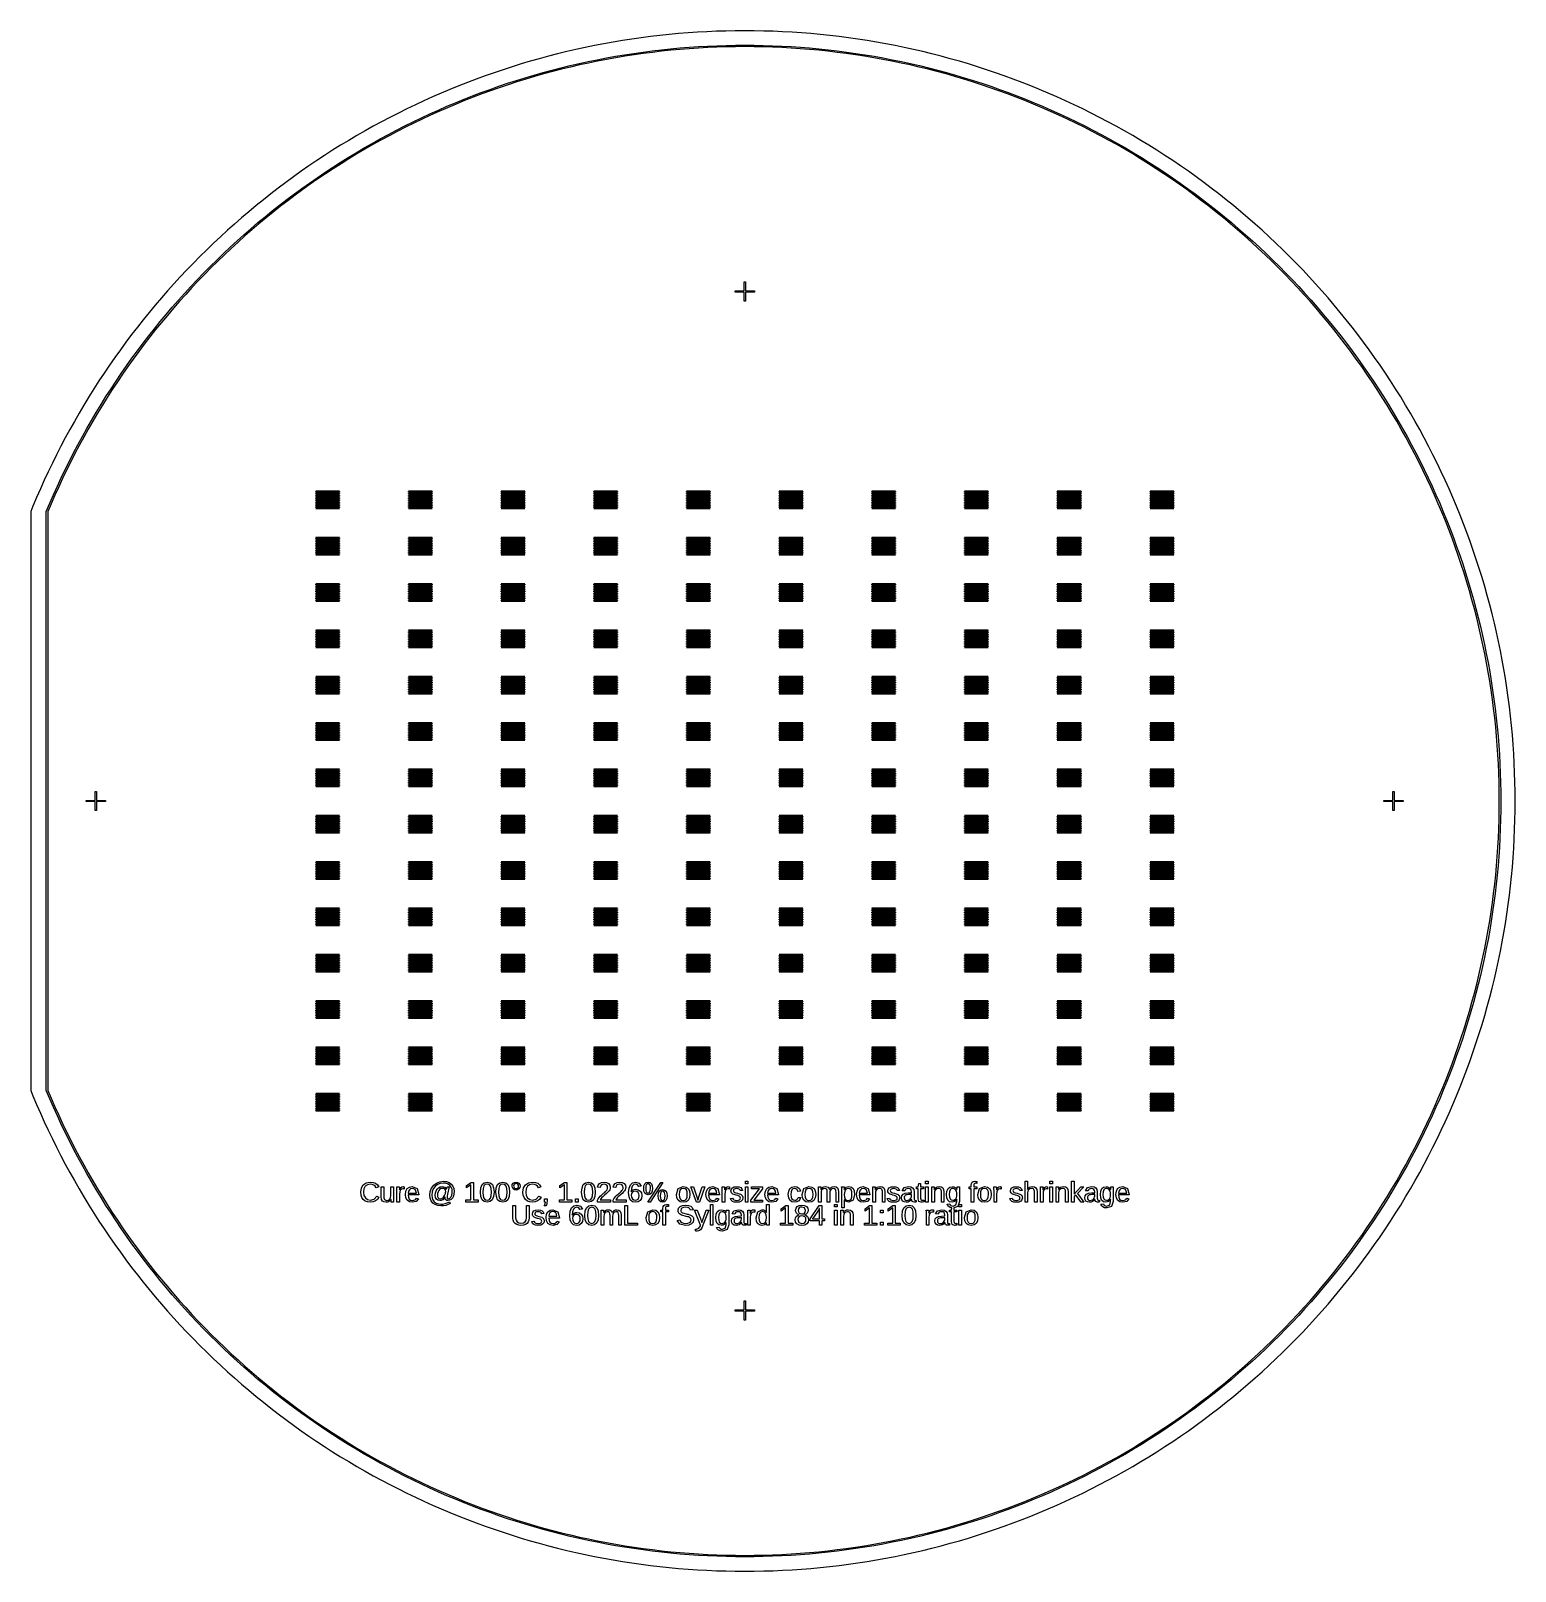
# Model space of a CAD drawing. Extents: x -25 to 123, y -44 to 109.
import ezdxf

# ---------------------------------------------------------------- set-up
doc = ezdxf.new("R2010")
doc.units = 0

msp = doc.modelspace()

# ---------------------------------------------------------------- linework, layer by layer
for p, q in [((43.2012, 108.66), (42.2633, 108.62)), ((44.1396, 108.689), (43.2012, 108.66)), ((45.0782, 108.706), (44.1396, 108.689)), ((46.017, 108.712), (45.0782, 108.706)), ((46.9558, 108.706), (46.017, 108.712)), ((47.8944, 108.689), (46.9558, 108.706)), ((48.8327, 108.66), (47.8944, 108.689)), ((49.7707, 108.62), (48.8327, 108.66)), ((31.0926, 107.242), (30.173, 107.053)), ((32.0145, 107.419), (31.0926, 107.242)), ((32.9384, 107.586), (32.0145, 107.419)), ((33.8644, 107.74), (32.9384, 107.586)), ((34.7921, 107.884), (33.8644, 107.74)), ((35.7216, 108.016), (34.7921, 107.884)), ((36.6526, 108.137), (35.7216, 108.016)), ((37.585, 108.246), (36.6526, 108.137)), ((38.5187, 108.344), (37.585, 108.246)), ((39.4535, 108.43), (38.5187, 108.344)), ((40.3893, 108.505), (39.4535, 108.43)), ((41.326, 108.568), (40.3893, 108.505)), ((40.4941, 107.083), (41.4133, 107.146)), ((42.2633, 108.62), (41.326, 108.568)), ((41.4133, 107.146), (42.3333, 107.196)), ((42.3333, 107.196), (43.2537, 107.236)), ((43.2537, 107.236), (44.1746, 107.264)), ((44.1783, 107.114), (43.2592, 107.086)), ((44.1746, 107.264), (45.0957, 107.281)), ((45.0976, 107.131), (44.1783, 107.114)), ((45.0957, 107.281), (46.017, 107.287)), ((46.017, 107.137), (45.0976, 107.131)), ((46.017, 107.287), (46.9383, 107.281)), ((46.9364, 107.131), (46.017, 107.137)), ((47.8557, 107.114), (46.9364, 107.131)), ((46.9383, 107.281), (47.8594, 107.264)), ((48.7748, 107.086), (47.8557, 107.114)), ((47.8594, 107.264), (48.7803, 107.236)), ((48.7803, 107.236), (49.7007, 107.196)), ((49.7007, 107.196), (50.6207, 107.146)), ((50.708, 108.568), (49.7707, 108.62)), ((50.6207, 107.146), (51.5399, 107.083)), ((51.6447, 108.505), (50.708, 108.568)), ((52.5805, 108.43), (51.6447, 108.505)), ((53.5153, 108.344), (52.5805, 108.43)), ((54.449, 108.246), (53.5153, 108.344)), ((55.3814, 108.137), (54.449, 108.246)), ((56.3124, 108.016), (55.3814, 108.137)), ((57.2419, 107.884), (56.3124, 108.016)), ((58.1696, 107.74), (57.2419, 107.884)), ((59.0956, 107.586), (58.1696, 107.74)), ((60.0195, 107.419), (59.0956, 107.586)), ((60.9414, 107.242), (60.0195, 107.419)), ((61.861, 107.053), (60.9414, 107.242)), ((24.7103, 105.685), (23.8102, 105.418)), ((25.6135, 105.941), (24.7103, 105.685)), ((26.5198, 106.186), (25.6135, 105.941)), ((27.429, 106.419), (26.5198, 106.186)), ((28.3411, 106.642), (27.429, 106.419)), ((29.2558, 106.853), (28.3411, 106.642)), ((30.173, 107.053), (29.2558, 106.853)), ((29.568, 105.463), (30.4681, 105.659)), ((30.4681, 105.659), (31.3706, 105.844)), ((31.3999, 105.697), (30.4992, 105.512)), ((31.3706, 105.844), (32.2753, 106.019)), ((32.3027, 105.871), (31.3999, 105.697)), ((32.2753, 106.019), (33.182, 106.182)), ((33.2077, 106.034), (32.3027, 105.871)), ((33.182, 106.182), (34.0907, 106.334)), ((34.1146, 106.185), (33.2077, 106.034)), ((34.0907, 106.334), (35.0012, 106.474)), ((35.0232, 106.326), (34.1146, 106.185)), ((35.0012, 106.474), (35.9134, 106.604)), ((35.9335, 106.455), (35.0232, 106.326)), ((35.9134, 106.604), (36.827, 106.722)), ((36.8454, 106.573), (35.9335, 106.455)), ((36.827, 106.722), (37.7421, 106.829)), ((37.7586, 106.68), (36.8454, 106.573)), ((37.7421, 106.829), (38.6584, 106.925)), ((38.6731, 106.776), (37.7586, 106.68)), ((38.6584, 106.925), (39.5758, 107.01)), ((39.5886, 106.861), (38.6731, 106.776)), ((39.5758, 107.01), (40.4941, 107.083)), ((40.5052, 106.934), (39.5886, 106.861)), ((41.4225, 106.996), (40.5052, 106.934)), ((42.3406, 107.047), (41.4225, 106.996)), ((43.2592, 107.086), (42.3406, 107.047)), ((49.6934, 107.047), (48.7748, 107.086)), ((50.6115, 106.996), (49.6934, 107.047)), ((51.5288, 106.934), (50.6115, 106.996)), ((52.4454, 106.861), (51.5288, 106.934)), ((51.5399, 107.083), (52.4582, 107.01)), ((53.3609, 106.776), (52.4454, 106.861)), ((52.4582, 107.01), (53.3756, 106.925)), ((54.2754, 106.68), (53.3609, 106.776)), ((53.3756, 106.925), (54.2919, 106.829)), ((55.1886, 106.573), (54.2754, 106.68)), ((54.2919, 106.829), (55.207, 106.722)), ((56.1004, 106.455), (55.1886, 106.573)), ((55.207, 106.722), (56.1206, 106.604)), ((57.0108, 106.326), (56.1004, 106.455)), ((56.1206, 106.604), (57.0328, 106.474)), ((57.9194, 106.185), (57.0108, 106.326)), ((57.0328, 106.474), (57.9433, 106.334)), ((58.8263, 106.034), (57.9194, 106.185)), ((57.9433, 106.334), (58.852, 106.182)), ((59.7312, 105.871), (58.8263, 106.034)), ((58.852, 106.182), (59.7587, 106.019)), ((60.6341, 105.697), (59.7312, 105.871)), ((59.7587, 106.019), (60.6634, 105.844)), ((61.5348, 105.512), (60.6341, 105.697)), ((60.6634, 105.844), (61.5659, 105.659)), ((61.5659, 105.659), (62.466, 105.463)), ((62.7782, 106.853), (61.861, 107.053)), ((63.6929, 106.642), (62.7782, 106.853)), ((64.605, 106.419), (63.6929, 106.642)), ((65.5142, 106.186), (64.605, 106.419)), ((66.4205, 105.941), (65.5142, 106.186)), ((67.3237, 105.685), (66.4205, 105.941)), ((68.2238, 105.418), (67.3237, 105.685)), ((20.2449, 104.24), (19.363, 103.918)), ((21.1308, 104.551), (20.2449, 104.24)), ((22.0204, 104.851), (21.1308, 104.551)), ((22.9135, 105.14), (22.0204, 104.851)), ((23.8102, 105.418), (22.9135, 105.14)), ((23.3439, 103.781), (24.2239, 104.054)), ((24.2239, 104.054), (25.1071, 104.316)), ((25.1489, 104.172), (24.2674, 103.911)), ((25.1071, 104.316), (25.9935, 104.567)), ((26.0336, 104.423), (25.1489, 104.172)), ((25.9935, 104.567), (26.883, 104.808)), ((26.9212, 104.663), (26.0336, 104.423)), ((26.883, 104.808), (27.7753, 105.037)), ((27.8117, 104.891), (26.9212, 104.663)), ((27.7753, 105.037), (28.6703, 105.255)), ((28.705, 105.109), (27.8117, 104.891)), ((28.6703, 105.255), (29.568, 105.463)), ((29.6008, 105.316), (28.705, 105.109)), ((30.4992, 105.512), (29.6008, 105.316)), ((62.4332, 105.316), (61.5348, 105.512)), ((63.329, 105.109), (62.4332, 105.316)), ((62.466, 105.463), (63.3637, 105.255)), ((64.2223, 104.891), (63.329, 105.109)), ((63.3637, 105.255), (64.2587, 105.037)), ((65.1128, 104.663), (64.2223, 104.891)), ((64.2587, 105.037), (65.151, 104.808)), ((66.0004, 104.423), (65.1128, 104.663)), ((65.151, 104.808), (66.0405, 104.567)), ((66.8851, 104.172), (66.0004, 104.423)), ((66.0405, 104.567), (66.9269, 104.316)), ((67.7666, 103.911), (66.8851, 104.172)), ((66.9269, 104.316), (67.8101, 104.054)), ((67.8101, 104.054), (68.6901, 103.781)), ((69.1205, 105.14), (68.2238, 105.418)), ((70.0136, 104.851), (69.1205, 105.14)), ((70.9032, 104.551), (70.0136, 104.851)), ((71.7891, 104.24), (70.9032, 104.551)), ((72.671, 103.918), (71.7891, 104.24)), ((15.8766, 102.524), (15.016, 102.149)), ((16.7417, 102.889), (15.8766, 102.524)), ((17.6112, 103.243), (16.7417, 102.889)), ((18.485, 103.586), (17.6112, 103.243)), ((19.363, 103.918), (18.485, 103.586)), ((18.9979, 102.256), (19.8595, 102.583)), ((19.8595, 102.583), (20.725, 102.898)), ((20.7755, 102.757), (19.9117, 102.442)), ((20.725, 102.898), (21.5943, 103.203)), ((21.6431, 103.062), (20.7755, 102.757)), ((21.5943, 103.203), (22.4673, 103.498)), ((22.5144, 103.355), (21.6431, 103.062)), ((22.4673, 103.498), (23.3439, 103.781)), ((23.3892, 103.638), (22.5144, 103.355)), ((24.2674, 103.911), (23.3892, 103.638)), ((68.6448, 103.638), (67.7666, 103.911)), ((69.5196, 103.355), (68.6448, 103.638)), ((68.6901, 103.781), (69.5667, 103.498)), ((70.3909, 103.062), (69.5196, 103.355)), ((69.5667, 103.498), (70.4397, 103.203)), ((71.2585, 102.757), (70.3909, 103.062)), ((70.4397, 103.203), (71.309, 102.898)), ((72.1223, 102.442), (71.2585, 102.757)), ((71.309, 102.898), (72.1745, 102.583)), ((72.1745, 102.583), (73.0361, 102.256)), ((73.549, 103.586), (72.671, 103.918)), ((74.4228, 103.243), (73.549, 103.586)), ((75.2923, 102.889), (74.4228, 103.243)), ((76.1574, 102.524), (75.2923, 102.889)), ((77.018, 102.149), (76.1574, 102.524)), ((13.309, 101.367), (12.4629, 100.96)), ((14.1601, 101.763), (13.309, 101.367)), ((15.016, 102.149), (14.1601, 101.763)), ((15.5935, 100.846), (16.438, 101.214)), ((16.4971, 101.077), (15.6543, 100.709)), ((16.438, 101.214), (17.287, 101.572)), ((17.3445, 101.434), (16.4971, 101.077)), ((17.287, 101.572), (18.1404, 101.919)), ((18.1961, 101.78), (17.3445, 101.434)), ((18.1404, 101.919), (18.9979, 102.256)), ((19.0519, 102.116), (18.1961, 101.78)), ((19.9117, 102.442), (19.0519, 102.116)), ((72.9821, 102.116), (72.1223, 102.442)), ((73.8379, 101.78), (72.9821, 102.116)), ((73.0361, 102.256), (73.8936, 101.919)), ((74.6895, 101.434), (73.8379, 101.78)), ((73.8936, 101.919), (74.7469, 101.572)), ((75.5368, 101.077), (74.6895, 101.434)), ((74.7469, 101.572), (75.5959, 101.214)), ((76.3797, 100.709), (75.5368, 101.077)), ((75.5959, 101.214), (76.4405, 100.846)), ((77.8739, 101.763), (77.018, 102.149)), ((78.725, 101.367), (77.8739, 101.763)), ((79.5711, 100.96), (78.725, 101.367)), ((9.95515, 99.6789), (9.12994, 99.2313)), ((10.7858, 100.116), (9.95515, 99.6789)), ((11.6217, 100.544), (10.7858, 100.116)), ((12.4629, 100.96), (11.6217, 100.544)), ((12.2624, 99.2707), (13.0879, 99.6799)), ((13.1537, 99.5451), (12.3299, 99.1367)), ((13.0879, 99.6799), (13.9183, 100.079)), ((13.9824, 99.9433), (13.1537, 99.5451)), ((13.9183, 100.079), (14.7536, 100.468)), ((14.816, 100.331), (13.9824, 99.9433)), ((14.7536, 100.468), (15.5935, 100.846)), ((15.6543, 100.709), (14.816, 100.331)), ((77.218, 100.331), (76.3797, 100.709)), ((76.4405, 100.846), (77.2804, 100.468)), ((78.0516, 99.9433), (77.218, 100.331)), ((77.2804, 100.468), (78.1157, 100.079)), ((78.8803, 99.5451), (78.0516, 99.9433)), ((78.1157, 100.079), (78.9461, 99.6799)), ((79.7041, 99.1367), (78.8803, 99.5451)), ((78.9461, 99.6799), (79.7716, 99.2707)), ((80.4123, 100.544), (79.5711, 100.96)), ((81.2482, 100.116), (80.4123, 100.544)), ((82.0788, 99.6789), (81.2482, 100.116)), ((82.9041, 99.2313), (82.0788, 99.6789)), ((7.49632, 98.3058), (6.68814, 97.8281)), ((8.31029, 98.7735), (7.49632, 98.3058)), ((9.12994, 99.2313), (8.31029, 98.7735)), ((9.01266, 97.5337), (9.81706, 97.9829)), ((9.81706, 97.9829), (10.6269, 98.4221)), ((10.6976, 98.2898), (9.88939, 97.8514)), ((10.6269, 98.4221), (11.4421, 98.8514)), ((11.5111, 98.7183), (10.6976, 98.2898)), ((11.4421, 98.8514), (12.2624, 99.2707)), ((12.3299, 99.1367), (11.5111, 98.7183)), ((80.5229, 98.7183), (79.7041, 99.1367)), ((79.7716, 99.2707), (80.5919, 98.8514)), ((81.3364, 98.2898), (80.5229, 98.7183)), ((80.5919, 98.8514), (81.4071, 98.4221)), ((82.1446, 97.8514), (81.3364, 98.2898)), ((81.4071, 98.4221), (82.2169, 97.9829)), ((82.2169, 97.9829), (83.0213, 97.5337)), ((83.7237, 98.7735), (82.9041, 99.2313)), ((84.5377, 98.3058), (83.7237, 98.7735)), ((85.3459, 97.8281), (84.5377, 98.3058)), ((5.08969, 96.8432), (4.29964, 96.3361)), ((5.88589, 97.3406), (5.08969, 96.8432)), ((6.68814, 97.8281), (5.88589, 97.3406)), ((6.63344, 96.1274), (7.42075, 96.6059)), ((7.49785, 96.4772), (6.71213, 95.9997)), ((7.42075, 96.6059), (8.21387, 97.0747)), ((8.2894, 96.9451), (7.49785, 96.4772)), ((8.21387, 97.0747), (9.01266, 97.5337)), ((9.08661, 97.4032), (8.2894, 96.9451)), ((9.88939, 97.8514), (9.08661, 97.4032)), ((82.9474, 97.4032), (82.1446, 97.8514)), ((83.7446, 96.9451), (82.9474, 97.4032)), ((83.0213, 97.5337), (83.8201, 97.0747)), ((84.5361, 96.4772), (83.7446, 96.9451)), ((83.8201, 97.0747), (84.6133, 96.6059)), ((85.3219, 95.9997), (84.5361, 96.4772)), ((84.6133, 96.6059), (85.4006, 96.1274)), ((86.1481, 97.3406), (85.3459, 97.8281)), ((86.9443, 96.8432), (86.1481, 97.3406)), ((87.7344, 96.3361), (86.9443, 96.8432)), ((2.73853, 95.293), (1.96768, 94.7571)), ((3.51588, 95.8193), (2.73853, 95.293)), ((4.29964, 96.3361), (3.51588, 95.8193)), ((4.30757, 94.6345), (5.07674, 95.1416)), ((5.15852, 95.0159), (4.3909, 94.5098)), ((5.07674, 95.1416), (5.85205, 95.6393)), ((5.93231, 95.5125), (5.15852, 95.0159)), ((5.85205, 95.6393), (6.63344, 96.1274)), ((6.71213, 95.9997), (5.93231, 95.5125)), ((86.1017, 95.5125), (85.3219, 95.9997)), ((85.4006, 96.1274), (86.1819, 95.6393)), ((86.8755, 95.0159), (86.1017, 95.5125)), ((86.1819, 95.6393), (86.9573, 95.1416)), ((87.6431, 94.5098), (86.8755, 95.0159)), ((86.9573, 95.1416), (87.7264, 94.6345)), ((88.5181, 95.8193), (87.7344, 96.3361)), ((89.2955, 95.293), (88.5181, 95.8193)), ((90.0663, 94.7571), (89.2955, 95.293)), ((0.44601, 93.6573), (-0.30458, 93.0934)), ((1.20346, 94.2119), (0.44601, 93.6573)), ((1.96768, 94.7571), (1.20346, 94.2119)), ((2.03822, 93.057), (2.78821, 93.5921)), ((2.87457, 93.4694), (2.1261, 92.9354)), ((2.78821, 93.5921), (3.54469, 94.1179)), ((3.62955, 93.9942), (2.87457, 93.4694)), ((3.54469, 94.1179), (4.30757, 94.6345)), ((4.3909, 94.5098), (3.62955, 93.9942)), ((88.4044, 93.9942), (87.6431, 94.5098)), ((87.7264, 94.6345), (88.4893, 94.1179)), ((89.1594, 93.4694), (88.4044, 93.9942)), ((88.4893, 94.1179), (89.2458, 93.5921)), ((89.9079, 92.9354), (89.1594, 93.4694)), ((89.2458, 93.5921), (89.9958, 93.057)), ((90.8305, 94.2119), (90.0663, 94.7571)), ((91.588, 93.6573), (90.8305, 94.2119)), ((92.3386, 93.0934), (91.588, 93.6573)), ((-1.78473, 91.9383), (-2.51407, 91.3472)), ((-1.0482, 92.5204), (-1.78473, 91.9383)), ((-0.30458, 93.0934), (-1.0482, 92.5204)), ((-0.17149, 91.397), (0.55826, 91.9594)), ((0.64909, 91.84), (-0.07921, 91.2787)), ((0.55826, 91.9594), (1.29488, 92.5127)), ((1.38423, 92.3922), (0.64909, 91.84)), ((1.29488, 92.5127), (2.03822, 93.057)), ((2.1261, 92.9354), (1.38423, 92.3922)), ((90.6498, 92.3922), (89.9079, 92.9354)), ((89.9958, 93.057), (90.7391, 92.5127)), ((91.3849, 91.84), (90.6498, 92.3922)), ((90.7391, 92.5127), (91.4757, 91.9594)), ((92.1132, 91.2787), (91.3849, 91.84)), ((91.4757, 91.9594), (92.2055, 91.397)), ((93.0822, 92.5204), (92.3386, 93.0934)), ((93.8187, 91.9383), (93.0822, 92.5204)), ((94.5481, 91.3472), (93.8187, 91.9383)), ((-3.2361, 90.7472), (-3.9507, 90.1384)), ((-2.51407, 91.3472), (-3.2361, 90.7472)), ((-1.61006, 90.2457), (-0.8943, 90.8257)), ((-0.80058, 90.7086), (-1.51489, 90.1297)), ((-0.8943, 90.8257), (-0.17149, 91.397)), ((-0.07921, 91.2787), (-0.80058, 90.7086)), ((92.8346, 90.7086), (92.1132, 91.2787)), ((92.2055, 91.397), (92.9283, 90.8257)), ((93.5489, 90.1297), (92.8346, 90.7086)), ((92.9283, 90.8257), (93.6441, 90.2457)), ((95.2701, 90.7472), (94.5481, 91.3472)), ((95.9847, 90.1384), (95.2701, 90.7472)), ((-5.35724, 88.8947), (-6.04895, 88.2599)), ((-4.65779, 89.5208), (-5.35724, 88.8947)), ((-3.9507, 90.1384), (-4.65779, 89.5208)), ((-3.71385, 88.4533), (-3.01993, 89.0593)), ((-2.92195, 88.9458), (-3.61449, 88.3409)), ((-3.01993, 89.0593), (-2.31863, 89.6568)), ((-2.22206, 89.5421), (-2.92195, 88.9458)), ((-2.31863, 89.6568), (-1.61006, 90.2457)), ((-1.51489, 90.1297), (-2.22206, 89.5421)), ((94.2561, 89.5421), (93.5489, 90.1297)), ((93.6441, 90.2457), (94.3526, 89.6568)), ((94.956, 88.9458), (94.2561, 89.5421)), ((94.3526, 89.6568), (95.0539, 89.0593)), ((95.6485, 88.3409), (94.956, 88.9458)), ((95.0539, 89.0593), (95.7479, 88.4533)), ((96.6918, 89.5208), (95.9847, 90.1384)), ((97.3913, 88.8947), (96.6918, 89.5208)), ((98.083, 88.2599), (97.3913, 88.8947)), ((-6.73283, 87.6168), (-7.40877, 86.9653)), ((-6.04895, 88.2599), (-6.73283, 87.6168)), ((-5.75024, 86.5847), (-5.0791, 87.2159)), ((-5.0791, 87.2159), (-4.40027, 87.8388)), ((-4.29953, 87.7277), (-4.97701, 87.106)), ((-4.40027, 87.8388), (-3.71385, 88.4533)), ((-3.61449, 88.3409), (-4.29953, 87.7277)), ((96.3335, 87.7277), (95.6485, 88.3409)), ((95.7479, 88.4533), (96.4343, 87.8388)), ((97.011, 87.106), (96.3335, 87.7277)), ((96.4343, 87.8388), (97.1131, 87.2159)), ((97.1131, 87.2159), (97.7843, 86.5847)), ((98.7668, 87.6168), (98.083, 88.2599)), ((99.4428, 86.9653), (98.7668, 87.6168)), ((-8.07664, 86.3056), (-8.73639, 85.6377)), ((-7.40877, 86.9653), (-8.07664, 86.3056)), ((-7.06902, 85.2979), (-6.41357, 85.9454)), ((-6.30882, 85.838), (-6.96295, 85.1919)), ((-6.41357, 85.9454), (-5.75024, 86.5847)), ((-5.6468, 86.4761), (-6.30882, 85.838)), ((-4.97701, 87.106), (-5.6468, 86.4761)), ((97.6808, 86.4761), (97.011, 87.106)), ((98.3428, 85.838), (97.6808, 86.4761)), ((97.7843, 86.5847), (98.4476, 85.9454)), ((98.997, 85.1919), (98.3428, 85.838)), ((98.4476, 85.9454), (99.103, 85.2979)), ((100.111, 86.3056), (99.4428, 86.9653)), ((100.77, 85.6377), (100.111, 86.3056)), ((-10.031, 84.2779), (-10.6657, 83.5862)), ((-9.38788, 84.9617), (-10.031, 84.2779)), ((-8.73639, 85.6377), (-9.38788, 84.9617)), ((-8.35583, 83.9792), (-7.71648, 84.6425)), ((-7.60912, 84.5377), (-8.24719, 83.8757)), ((-7.71648, 84.6425), (-7.06902, 85.2979)), ((-6.96295, 85.1919), (-7.60912, 84.5377)), ((99.6431, 84.5377), (98.997, 85.1919)), ((99.103, 85.2979), (99.7505, 84.6425)), ((100.281, 83.8757), (99.6431, 84.5377)), ((99.7505, 84.6425), (100.39, 83.9792)), ((101.422, 84.9617), (100.77, 85.6377)), ((102.065, 84.2779), (101.422, 84.9617)), ((102.7, 83.5862), (102.065, 84.2779)), ((-11.2919, 82.8867), (-11.9095, 82.1796)), ((-10.6657, 83.5862), (-11.2919, 82.8867)), ((-10.2244, 81.9428), (-9.60989, 82.6292)), ((-9.60989, 82.6292), (-8.987, 83.308)), ((-8.87711, 83.2059), (-9.49875, 82.5284)), ((-8.987, 83.308), (-8.35583, 83.9792)), ((-8.24719, 83.8757), (-8.87711, 83.2059)), ((45.0583, 82.7667), (45.0583, 82.8945)), ((45.0583, 82.8945), (45.9531, 82.8945)), ((45.9531, 82.7667), (45.0583, 82.7667)), ((45.9531, 82.8945), (45.9531, 83.7893)), ((45.9531, 83.7893), (46.0809, 83.7893)), ((45.9531, 81.8719), (45.9531, 82.7667)), ((46.0809, 83.7893), (46.0809, 82.8945)), ((46.0809, 82.8945), (46.9757, 82.8945)), ((46.9757, 82.7667), (46.0809, 82.7667)), ((46.0809, 82.7667), (46.0809, 81.8719)), ((46.9757, 82.8945), (46.9757, 82.7667)), ((100.911, 83.2059), (100.281, 83.8757)), ((100.39, 83.9792), (101.021, 83.308)), ((101.533, 82.5284), (100.911, 83.2059)), ((101.021, 83.308), (101.644, 82.6292)), ((101.644, 82.6292), (102.258, 81.9428)), ((103.326, 82.8867), (102.7, 83.5862)), ((103.943, 82.1796), (103.326, 82.8867)), ((-12.5183, 81.465), (-13.1183, 80.743)), ((-11.9095, 82.1796), (-12.5183, 81.465)), ((-11.4279, 80.5475), (-10.8304, 81.2488)), ((-10.7169, 81.1509), (-11.3131, 80.451)), ((-10.8304, 81.2488), (-10.2244, 81.9428)), ((-10.112, 81.8434), (-10.7169, 81.1509)), ((-9.49875, 82.5284), (-10.112, 81.8434)), ((46.0809, 81.8719), (45.9531, 81.8719)), ((102.146, 81.8434), (101.533, 82.5284)), ((102.751, 81.1509), (102.146, 81.8434)), ((102.258, 81.9428), (102.864, 81.2488)), ((103.347, 80.451), (102.751, 81.1509)), ((102.864, 81.2488), (103.462, 80.5475)), ((104.552, 81.465), (103.943, 82.1796)), ((105.152, 80.743), (104.552, 81.465)), ((-13.7094, 80.0136), (-14.2915, 79.2771)), ((-13.1183, 80.743), (-13.7094, 80.0136)), ((-12.5968, 79.1232), (-12.0167, 79.839)), ((-11.9008, 79.7438), (-12.4797, 79.0295)), ((-12.0167, 79.839), (-11.4279, 80.5475)), ((-11.3131, 80.451), (-11.9008, 79.7438)), ((103.935, 79.7438), (103.347, 80.451)), ((103.462, 80.5475), (104.051, 79.839)), ((104.514, 79.0295), (103.935, 79.7438)), ((104.051, 79.839), (104.631, 79.1232)), ((105.743, 80.0136), (105.152, 80.743)), ((106.326, 79.2771), (105.743, 80.0136)), ((-14.8645, 78.5335), (-15.4284, 77.7829)), ((-14.2915, 79.2771), (-14.8645, 78.5335)), ((-13.7304, 77.6706), (-13.1681, 78.4004)), ((-13.0498, 78.3081), (-13.6111, 77.5798)), ((-13.1681, 78.4004), (-12.5968, 79.1232)), ((-12.4797, 79.0295), (-13.0498, 78.3081)), ((105.084, 78.3081), (104.514, 79.0295)), ((104.631, 79.1232), (105.202, 78.4004)), ((105.645, 77.5798), (105.084, 78.3081)), ((105.202, 78.4004), (105.764, 77.6706)), ((106.899, 78.5335), (106.326, 79.2771)), ((107.462, 77.7829), (106.899, 78.5335)), ((-15.983, 77.0254), (-16.5282, 76.2612)), ((-15.4284, 77.7829), (-15.983, 77.0254)), ((-14.828, 76.1907), (-14.2838, 76.934)), ((-14.1633, 76.8447), (-14.7065, 76.1028)), ((-14.2838, 76.934), (-13.7304, 77.6706)), ((-13.6111, 77.5798), (-14.1633, 76.8447)), ((106.197, 76.8447), (105.645, 77.5798)), ((105.764, 77.6706), (106.318, 76.934)), ((106.74, 76.1028), (106.197, 76.8447)), ((106.318, 76.934), (106.862, 76.1907)), ((108.017, 77.0254), (107.462, 77.7829)), ((108.562, 76.2612), (108.017, 77.0254)), ((-17.0641, 75.4904), (-17.5904, 74.713)), ((-16.5282, 76.2612), (-17.0641, 75.4904)), ((-15.889, 74.6842), (-15.3632, 75.4407)), ((-15.2405, 75.3543), (-15.7653, 74.5993)), ((-15.3632, 75.4407), (-14.828, 76.1907)), ((-14.7065, 76.1028), (-15.2405, 75.3543)), ((107.275, 75.3543), (106.74, 76.1028)), ((106.862, 76.1907), (107.397, 75.4407)), ((107.799, 74.5993), (107.275, 75.3543)), ((107.397, 75.4407), (107.923, 74.6842)), ((109.098, 75.4904), (108.562, 76.2612)), ((109.624, 74.713), (109.098, 75.4904)), ((-18.1072, 73.9293), (-18.6143, 73.1392)), ((-17.5904, 74.713), (-18.1072, 73.9293)), ((-16.9127, 73.1522), (-16.4056, 73.9213)), ((-16.2808, 73.838), (-16.787, 73.0704)), ((-16.4056, 73.9213), (-15.889, 74.6842)), ((-15.7653, 74.5993), (-16.2808, 73.838)), ((108.315, 73.838), (107.799, 74.5993)), ((107.923, 74.6842), (108.44, 73.9213)), ((108.821, 73.0704), (108.315, 73.838)), ((108.44, 73.9213), (108.947, 73.1522)), ((110.141, 73.9293), (109.624, 74.713)), ((110.648, 73.1392), (110.141, 73.9293)), ((-19.1116, 72.343), (-19.5992, 71.5408)), ((-18.6143, 73.1392), (-19.1116, 72.343)), ((-17.8985, 71.5955), (-17.4104, 72.3768)), ((-17.2836, 72.2966), (-17.7708, 71.5168)), ((-17.4104, 72.3768), (-16.9127, 73.1522)), ((-16.787, 73.0704), (-17.2836, 72.2966)), ((109.318, 72.2966), (108.821, 73.0704)), ((108.947, 73.1522), (109.444, 72.3768)), ((109.805, 71.5168), (109.318, 72.2966)), ((109.444, 72.3768), (109.932, 71.5955)), ((111.146, 72.343), (110.648, 73.1392)), ((111.633, 71.5408), (111.146, 72.343)), ((-20.0769, 70.7326), (-20.5446, 69.9186)), ((-19.5992, 71.5408), (-20.0769, 70.7326)), ((-18.8457, 70.015), (-18.377, 70.8082)), ((-18.2483, 70.731), (-18.7162, 69.9395)), ((-18.377, 70.8082), (-17.8985, 71.5955)), ((-17.7708, 71.5168), (-18.2483, 70.731)), ((110.282, 70.731), (109.805, 71.5168)), ((109.932, 71.5955), (110.411, 70.8082)), ((110.75, 69.9395), (110.282, 70.731)), ((110.411, 70.8082), (110.88, 70.015)), ((112.111, 70.7326), (111.633, 71.5408)), ((112.579, 69.9186), (112.111, 70.7326)), ((-21.0023, 69.099), (-21.45, 68.2737)), ((-20.5446, 69.9186), (-21.0023, 69.099)), ((-19.754, 68.4118), (-19.3048, 69.2162)), ((-19.1743, 69.1423), (-19.6225, 68.3395)), ((-19.3048, 69.2162), (-18.8457, 70.015)), ((-18.7162, 69.9395), (-19.1743, 69.1423)), ((111.208, 69.1423), (110.75, 69.9395)), ((110.88, 70.015), (111.339, 69.2162)), ((111.657, 68.3395), (111.208, 69.1423)), ((111.339, 69.2162), (111.788, 68.4118)), ((113.036, 69.099), (112.579, 69.9186)), ((113.484, 68.2737), (113.036, 69.099)), ((-21.8874, 67.4431), (-22.3146, 66.6072)), ((-21.45, 68.2737), (-21.8874, 67.4431)), ((-20.6225, 66.7868), (-20.1932, 67.602)), ((-20.0609, 67.5313), (-20.4894, 66.7178)), ((-20.1932, 67.602), (-19.754, 68.4118)), ((-19.6225, 68.3395), (-20.0609, 67.5313)), ((112.095, 67.5313), (111.657, 68.3395)), ((111.788, 68.4118), (112.227, 67.602)), ((112.523, 66.7178), (112.095, 67.5313)), ((112.227, 67.602), (112.657, 66.7868)), ((113.921, 67.4431), (113.484, 68.2737)), ((114.349, 66.6072), (113.921, 67.4431)), ((-22.3146, 66.6072), (-22.7316, 65.766)), ((-21.451, 65.141), (-21.0418, 65.9665)), ((-20.9078, 65.899), (-21.3162, 65.0752)), ((-21.0418, 65.9665), (-20.6225, 66.7868)), ((-20.4894, 66.7178), (-20.9078, 65.899)), ((112.942, 65.899), (112.523, 66.7178)), ((112.657, 66.7868), (113.076, 65.9665)), ((113.35, 65.0752), (112.942, 65.899)), ((113.076, 65.9665), (113.485, 65.141)), ((114.766, 65.766), (114.349, 66.6072)), ((-23.1382, 64.9199), (-23.5343, 64.0688)), ((-22.7316, 65.766), (-23.1382, 64.9199)), ((-22.2388, 63.4753), (-21.85, 64.3106)), ((-21.85, 64.3106), (-21.451, 65.141)), ((-21.3162, 65.0752), (-21.7144, 64.2465)), ((113.748, 64.2465), (113.35, 65.0752)), ((113.485, 65.141), (113.884, 64.3106)), ((113.884, 64.3106), (114.273, 63.4753)), ((115.172, 64.9199), (114.766, 65.766)), ((115.568, 64.0688), (115.172, 64.9199)), ((-23.92, 63.2129), (-24.2952, 62.3523)), ((-23.5343, 64.0688), (-23.92, 63.2129)), ((-22.6173, 62.6354), (-22.2388, 63.4753)), ((-22.1024, 63.4129), (-22.4801, 62.5746)), ((-21.7144, 64.2465), (-22.1024, 63.4129)), ((3.4257, 62.9768), (3.4257, 62.987)), ((3.4257, 62.987), (5.77768, 62.987)), ((5.77768, 62.9768), (3.4257, 62.9768)), ((3.4257, 62.9359), (3.4257, 62.9461)), ((3.4257, 62.9461), (5.77768, 62.9461)), ((5.77768, 62.9359), (3.4257, 62.9359)), ((3.4257, 62.895), (3.4257, 62.9052)), ((3.4257, 62.9052), (5.77768, 62.9052)), ((5.77768, 62.895), (3.4257, 62.895)), ((3.4257, 62.8541), (3.4257, 62.8643)), ((3.4257, 62.8643), (5.77768, 62.8643)), ((5.77768, 62.8541), (3.4257, 62.8541)), ((3.4257, 62.8132), (3.4257, 62.8234)), ((3.4257, 62.8234), (5.77768, 62.8234)), ((5.77768, 62.8132), (3.4257, 62.8132)), ((3.4257, 62.7723), (3.4257, 62.7825)), ((3.4257, 62.7825), (5.77768, 62.7825)), ((5.77768, 62.7723), (3.4257, 62.7723)), ((3.4257, 62.7314), (3.4257, 62.7416)), ((3.4257, 62.7416), (5.77768, 62.7416)), ((5.77768, 62.7314), (3.4257, 62.7314)), ((5.77768, 62.987), (5.77768, 62.9768)), ((5.77768, 62.9461), (5.77768, 62.9359)), ((5.77768, 62.9052), (5.77768, 62.895)), ((5.77768, 62.8643), (5.77768, 62.8541)), ((5.77768, 62.8234), (5.77768, 62.8132)), ((5.77768, 62.7825), (5.77768, 62.7723)), ((5.77768, 62.7416), (5.77768, 62.7314)), ((12.6291, 62.9768), (12.6291, 62.987)), ((12.6291, 62.987), (14.9811, 62.987)), ((14.9811, 62.9768), (12.6291, 62.9768)), ((12.6291, 62.9359), (12.6291, 62.9461)), ((12.6291, 62.9461), (14.9811, 62.9461)), ((14.9811, 62.9359), (12.6291, 62.9359)), ((12.6291, 62.895), (12.6291, 62.9052)), ((12.6291, 62.9052), (14.9811, 62.9052)), ((14.9811, 62.895), (12.6291, 62.895)), ((12.6291, 62.8541), (12.6291, 62.8643)), ((12.6291, 62.8643), (14.9811, 62.8643)), ((14.9811, 62.8541), (12.6291, 62.8541)), ((12.6291, 62.8132), (12.6291, 62.8234)), ((12.6291, 62.8234), (14.9811, 62.8234)), ((14.9811, 62.8132), (12.6291, 62.8132)), ((12.6291, 62.7723), (12.6291, 62.7825)), ((12.6291, 62.7825), (14.9811, 62.7825)), ((14.9811, 62.7723), (12.6291, 62.7723)), ((12.6291, 62.7314), (12.6291, 62.7416)), ((12.6291, 62.7416), (14.9811, 62.7416)), ((14.9811, 62.7314), (12.6291, 62.7314)), ((14.9811, 62.987), (14.9811, 62.9768)), ((14.9811, 62.9461), (14.9811, 62.9359)), ((14.9811, 62.9052), (14.9811, 62.895)), ((14.9811, 62.8643), (14.9811, 62.8541)), ((14.9811, 62.8234), (14.9811, 62.8132)), ((14.9811, 62.7825), (14.9811, 62.7723)), ((14.9811, 62.7416), (14.9811, 62.7314)), ((21.8325, 62.9768), (21.8325, 62.987)), ((21.8325, 62.987), (24.1845, 62.987)), ((24.1845, 62.9768), (21.8325, 62.9768)), ((21.8325, 62.9359), (21.8325, 62.9461)), ((21.8325, 62.9461), (24.1845, 62.9461)), ((24.1845, 62.9359), (21.8325, 62.9359)), ((21.8325, 62.895), (21.8325, 62.9052)), ((21.8325, 62.9052), (24.1845, 62.9052)), ((24.1845, 62.895), (21.8325, 62.895)), ((21.8325, 62.8541), (21.8325, 62.8643)), ((21.8325, 62.8643), (24.1845, 62.8643)), ((24.1845, 62.8541), (21.8325, 62.8541)), ((21.8325, 62.8132), (21.8325, 62.8234)), ((21.8325, 62.8234), (24.1845, 62.8234)), ((24.1845, 62.8132), (21.8325, 62.8132)), ((21.8325, 62.7723), (21.8325, 62.7825)), ((21.8325, 62.7825), (24.1845, 62.7825)), ((24.1845, 62.7723), (21.8325, 62.7723)), ((21.8325, 62.7314), (21.8325, 62.7416)), ((21.8325, 62.7416), (24.1845, 62.7416)), ((24.1845, 62.7314), (21.8325, 62.7314)), ((24.1845, 62.987), (24.1845, 62.9768)), ((24.1845, 62.9461), (24.1845, 62.9359)), ((24.1845, 62.9052), (24.1845, 62.895)), ((24.1845, 62.8643), (24.1845, 62.8541)), ((24.1845, 62.8234), (24.1845, 62.8132)), ((24.1845, 62.7825), (24.1845, 62.7723)), ((24.1845, 62.7416), (24.1845, 62.7314)), ((31.0359, 62.9768), (31.0359, 62.987)), ((31.0359, 62.987), (33.3879, 62.987)), ((33.3879, 62.9768), (31.0359, 62.9768)), ((31.0359, 62.9359), (31.0359, 62.9461)), ((31.0359, 62.9461), (33.3879, 62.9461)), ((33.3879, 62.9359), (31.0359, 62.9359)), ((31.0359, 62.895), (31.0359, 62.9052)), ((31.0359, 62.9052), (33.3879, 62.9052)), ((33.3879, 62.895), (31.0359, 62.895)), ((31.0359, 62.8541), (31.0359, 62.8643)), ((31.0359, 62.8643), (33.3879, 62.8643)), ((33.3879, 62.8541), (31.0359, 62.8541)), ((31.0359, 62.8132), (31.0359, 62.8234)), ((31.0359, 62.8234), (33.3879, 62.8234)), ((33.3879, 62.8132), (31.0359, 62.8132)), ((31.0359, 62.7723), (31.0359, 62.7825)), ((31.0359, 62.7825), (33.3879, 62.7825)), ((33.3879, 62.7723), (31.0359, 62.7723)), ((31.0359, 62.7314), (31.0359, 62.7416)), ((31.0359, 62.7416), (33.3879, 62.7416)), ((33.3879, 62.7314), (31.0359, 62.7314)), ((33.3879, 62.987), (33.3879, 62.9768)), ((33.3879, 62.9461), (33.3879, 62.9359)), ((33.3879, 62.9052), (33.3879, 62.895)), ((33.3879, 62.8643), (33.3879, 62.8541)), ((33.3879, 62.8234), (33.3879, 62.8132)), ((33.3879, 62.7825), (33.3879, 62.7723)), ((33.3879, 62.7416), (33.3879, 62.7314)), ((40.2393, 62.9768), (40.2393, 62.987)), ((40.2393, 62.987), (42.5913, 62.987)), ((42.5913, 62.9768), (40.2393, 62.9768)), ((40.2393, 62.9359), (40.2393, 62.9461)), ((40.2393, 62.9461), (42.5913, 62.9461)), ((42.5913, 62.9359), (40.2393, 62.9359)), ((40.2393, 62.895), (40.2393, 62.9052)), ((40.2393, 62.9052), (42.5913, 62.9052)), ((42.5913, 62.895), (40.2393, 62.895)), ((40.2393, 62.8541), (40.2393, 62.8643)), ((40.2393, 62.8643), (42.5913, 62.8643)), ((42.5913, 62.8541), (40.2393, 62.8541)), ((40.2393, 62.8132), (40.2393, 62.8234)), ((40.2393, 62.8234), (42.5913, 62.8234)), ((42.5913, 62.8132), (40.2393, 62.8132)), ((40.2393, 62.7723), (40.2393, 62.7825)), ((40.2393, 62.7825), (42.5913, 62.7825)), ((42.5913, 62.7723), (40.2393, 62.7723)), ((40.2393, 62.7314), (40.2393, 62.7416)), ((40.2393, 62.7416), (42.5913, 62.7416)), ((42.5913, 62.7314), (40.2393, 62.7314)), ((42.5913, 62.987), (42.5913, 62.9768)), ((42.5913, 62.9461), (42.5913, 62.9359)), ((42.5913, 62.9052), (42.5913, 62.895)), ((42.5913, 62.8643), (42.5913, 62.8541)), ((42.5913, 62.8234), (42.5913, 62.8132)), ((42.5913, 62.7825), (42.5913, 62.7723)), ((42.5913, 62.7416), (42.5913, 62.7314)), ((49.4427, 62.9768), (49.4427, 62.987)), ((49.4427, 62.987), (51.7947, 62.987)), ((51.7947, 62.9768), (49.4427, 62.9768)), ((49.4427, 62.9359), (49.4427, 62.9461)), ((49.4427, 62.9461), (51.7947, 62.9461)), ((51.7947, 62.9359), (49.4427, 62.9359)), ((49.4427, 62.895), (49.4427, 62.9052)), ((49.4427, 62.9052), (51.7947, 62.9052)), ((51.7947, 62.895), (49.4427, 62.895)), ((49.4427, 62.8541), (49.4427, 62.8643)), ((49.4427, 62.8643), (51.7947, 62.8643)), ((51.7947, 62.8541), (49.4427, 62.8541)), ((49.4427, 62.8132), (49.4427, 62.8234)), ((49.4427, 62.8234), (51.7947, 62.8234)), ((51.7947, 62.8132), (49.4427, 62.8132)), ((49.4427, 62.7723), (49.4427, 62.7825)), ((49.4427, 62.7825), (51.7947, 62.7825)), ((51.7947, 62.7723), (49.4427, 62.7723)), ((49.4427, 62.7314), (49.4427, 62.7416)), ((49.4427, 62.7416), (51.7947, 62.7416)), ((51.7947, 62.7314), (49.4427, 62.7314)), ((51.7947, 62.987), (51.7947, 62.9768)), ((51.7947, 62.9461), (51.7947, 62.9359)), ((51.7947, 62.9052), (51.7947, 62.895)), ((51.7947, 62.8643), (51.7947, 62.8541)), ((51.7947, 62.8234), (51.7947, 62.8132)), ((51.7947, 62.7825), (51.7947, 62.7723)), ((51.7947, 62.7416), (51.7947, 62.7314)), ((58.6461, 62.9768), (58.6461, 62.987)), ((58.6461, 62.987), (60.9981, 62.987)), ((60.9981, 62.9768), (58.6461, 62.9768)), ((58.6461, 62.9359), (58.6461, 62.9461)), ((58.6461, 62.9461), (60.9981, 62.9461)), ((60.9981, 62.9359), (58.6461, 62.9359)), ((58.6461, 62.895), (58.6461, 62.9052)), ((58.6461, 62.9052), (60.9981, 62.9052)), ((60.9981, 62.895), (58.6461, 62.895)), ((58.6461, 62.8541), (58.6461, 62.8643)), ((58.6461, 62.8643), (60.9981, 62.8643)), ((60.9981, 62.8541), (58.6461, 62.8541)), ((58.6461, 62.8132), (58.6461, 62.8234)), ((58.6461, 62.8234), (60.9981, 62.8234)), ((60.9981, 62.8132), (58.6461, 62.8132)), ((58.6461, 62.7723), (58.6461, 62.7825)), ((58.6461, 62.7825), (60.9981, 62.7825)), ((60.9981, 62.7723), (58.6461, 62.7723)), ((58.6461, 62.7314), (58.6461, 62.7416)), ((58.6461, 62.7416), (60.9981, 62.7416)), ((60.9981, 62.7314), (58.6461, 62.7314)), ((60.9981, 62.987), (60.9981, 62.9768)), ((60.9981, 62.9461), (60.9981, 62.9359)), ((60.9981, 62.9052), (60.9981, 62.895)), ((60.9981, 62.8643), (60.9981, 62.8541)), ((60.9981, 62.8234), (60.9981, 62.8132)), ((60.9981, 62.7825), (60.9981, 62.7723)), ((60.9981, 62.7416), (60.9981, 62.7314)), ((67.8495, 62.9768), (67.8495, 62.987)), ((67.8495, 62.987), (70.2015, 62.987)), ((70.2015, 62.9768), (67.8495, 62.9768)), ((67.8495, 62.9359), (67.8495, 62.9461)), ((67.8495, 62.9461), (70.2015, 62.9461)), ((70.2015, 62.9359), (67.8495, 62.9359)), ((67.8495, 62.895), (67.8495, 62.9052)), ((67.8495, 62.9052), (70.2015, 62.9052)), ((70.2015, 62.895), (67.8495, 62.895)), ((67.8495, 62.8541), (67.8495, 62.8643)), ((67.8495, 62.8643), (70.2015, 62.8643)), ((70.2015, 62.8541), (67.8495, 62.8541)), ((67.8495, 62.8132), (67.8495, 62.8234)), ((67.8495, 62.8234), (70.2015, 62.8234)), ((70.2015, 62.8132), (67.8495, 62.8132)), ((67.8495, 62.7723), (67.8495, 62.7825)), ((67.8495, 62.7825), (70.2015, 62.7825)), ((70.2015, 62.7723), (67.8495, 62.7723)), ((67.8495, 62.7314), (67.8495, 62.7416)), ((67.8495, 62.7416), (70.2015, 62.7416)), ((70.2015, 62.7314), (67.8495, 62.7314)), ((70.2015, 62.987), (70.2015, 62.9768)), ((70.2015, 62.9461), (70.2015, 62.9359)), ((70.2015, 62.9052), (70.2015, 62.895)), ((70.2015, 62.8643), (70.2015, 62.8541)), ((70.2015, 62.8234), (70.2015, 62.8132)), ((70.2015, 62.7825), (70.2015, 62.7723)), ((70.2015, 62.7416), (70.2015, 62.7314)), ((77.0529, 62.9768), (77.0529, 62.987)), ((77.0529, 62.987), (79.4049, 62.987)), ((79.4049, 62.9768), (77.0529, 62.9768)), ((77.0529, 62.9359), (77.0529, 62.9461)), ((77.0529, 62.9461), (79.4049, 62.9461)), ((79.4049, 62.9359), (77.0529, 62.9359)), ((77.0529, 62.895), (77.0529, 62.9052)), ((77.0529, 62.9052), (79.4049, 62.9052)), ((79.4049, 62.895), (77.0529, 62.895)), ((77.0529, 62.8541), (77.0529, 62.8643)), ((77.0529, 62.8643), (79.4049, 62.8643)), ((79.4049, 62.8541), (77.0529, 62.8541)), ((77.0529, 62.8132), (77.0529, 62.8234)), ((77.0529, 62.8234), (79.4049, 62.8234)), ((79.4049, 62.8132), (77.0529, 62.8132)), ((77.0529, 62.7723), (77.0529, 62.7825)), ((77.0529, 62.7825), (79.4049, 62.7825)), ((79.4049, 62.7723), (77.0529, 62.7723)), ((77.0529, 62.7314), (77.0529, 62.7416)), ((77.0529, 62.7416), (79.4049, 62.7416)), ((79.4049, 62.7314), (77.0529, 62.7314)), ((79.4049, 62.987), (79.4049, 62.9768)), ((79.4049, 62.9461), (79.4049, 62.9359)), ((79.4049, 62.9052), (79.4049, 62.895)), ((79.4049, 62.8643), (79.4049, 62.8541)), ((79.4049, 62.8234), (79.4049, 62.8132)), ((79.4049, 62.7825), (79.4049, 62.7723)), ((79.4049, 62.7416), (79.4049, 62.7314)), ((86.2563, 62.9768), (86.2563, 62.987)), ((86.2563, 62.987), (88.6083, 62.987)), ((88.6083, 62.9768), (86.2563, 62.9768)), ((86.2563, 62.9359), (86.2563, 62.9461)), ((86.2563, 62.9461), (88.6083, 62.9461)), ((88.6083, 62.9359), (86.2563, 62.9359)), ((86.2563, 62.895), (86.2563, 62.9052)), ((86.2563, 62.9052), (88.6083, 62.9052)), ((88.6083, 62.895), (86.2563, 62.895)), ((86.2563, 62.8541), (86.2563, 62.8643)), ((86.2563, 62.8643), (88.6083, 62.8643)), ((88.6083, 62.8541), (86.2563, 62.8541)), ((86.2563, 62.8132), (86.2563, 62.8234)), ((86.2563, 62.8234), (88.6083, 62.8234)), ((88.6083, 62.8132), (86.2563, 62.8132)), ((86.2563, 62.7723), (86.2563, 62.7825)), ((86.2563, 62.7825), (88.6083, 62.7825)), ((88.6083, 62.7723), (86.2563, 62.7723)), ((86.2563, 62.7314), (86.2563, 62.7416)), ((86.2563, 62.7416), (88.6083, 62.7416)), ((88.6083, 62.7314), (86.2563, 62.7314)), ((88.6083, 62.987), (88.6083, 62.9768)), ((88.6083, 62.9461), (88.6083, 62.9359)), ((88.6083, 62.9052), (88.6083, 62.895)), ((88.6083, 62.8643), (88.6083, 62.8541)), ((88.6083, 62.8234), (88.6083, 62.8132)), ((88.6083, 62.7825), (88.6083, 62.7723)), ((88.6083, 62.7416), (88.6083, 62.7314)), ((114.136, 63.4129), (113.748, 64.2465)), ((114.514, 62.5746), (114.136, 63.4129)), ((114.273, 63.4753), (114.651, 62.6354)), ((115.954, 63.2129), (115.568, 64.0688)), ((116.329, 62.3523), (115.954, 63.2129)), ((-24.6598, 61.4872), (-24.8751, 60.9582)), ((-24.2952, 62.3523), (-24.6598, 61.4872)), ((-23.3349, 60.9616), (-22.9855, 61.7908)), ((-22.8476, 61.7318), (-23.1725, 60.9607)), ((-22.9855, 61.7908), (-22.6173, 62.6354)), ((-22.4801, 62.5746), (-22.8476, 61.7318)), ((3.4257, 62.6905), (3.4257, 62.7007)), ((3.4257, 62.7007), (5.77768, 62.7007)), ((5.77768, 62.6905), (3.4257, 62.6905)), ((3.4257, 62.6496), (3.4257, 62.6598)), ((3.4257, 62.6598), (5.77768, 62.6598)), ((5.77768, 62.6496), (3.4257, 62.6496)), ((3.4257, 62.6087), (3.4257, 62.6189)), ((3.4257, 62.6189), (5.77768, 62.6189)), ((5.77768, 62.6087), (3.4257, 62.6087)), ((3.4257, 62.5678), (3.4257, 62.578)), ((3.4257, 62.578), (5.77768, 62.578)), ((5.77768, 62.5678), (3.4257, 62.5678)), ((3.4257, 62.5269), (3.4257, 62.5371)), ((3.4257, 62.5371), (5.77768, 62.5371)), ((5.77768, 62.5269), (3.4257, 62.5269)), ((3.4257, 62.486), (3.4257, 62.4962)), ((3.4257, 62.4962), (5.77768, 62.4962)), ((5.77768, 62.486), (3.4257, 62.486)), ((3.4257, 62.4451), (3.4257, 62.4553)), ((3.4257, 62.4553), (5.77768, 62.4553)), ((5.77768, 62.4451), (3.4257, 62.4451)), ((3.4257, 62.4041), (3.4257, 62.4144)), ((3.4257, 62.4144), (5.77768, 62.4144)), ((5.77768, 62.4041), (3.4257, 62.4041)), ((3.4257, 62.3632), (3.4257, 62.3735)), ((3.4257, 62.3735), (5.77768, 62.3735)), ((5.77768, 62.3632), (3.4257, 62.3632)), ((3.4257, 62.3223), (3.4257, 62.3326)), ((3.4257, 62.3326), (5.77768, 62.3326)), ((5.77768, 62.3223), (3.4257, 62.3223)), ((3.4257, 62.2814), (3.4257, 62.2917)), ((3.4257, 62.2917), (5.77768, 62.2917)), ((5.77768, 62.2814), (3.4257, 62.2814)), ((3.4257, 62.2405), (3.4257, 62.2508)), ((3.4257, 62.2508), (5.77768, 62.2508)), ((5.77768, 62.2405), (3.4257, 62.2405)), ((3.4257, 62.1996), (3.4257, 62.2099)), ((3.4257, 62.2099), (5.77768, 62.2099)), ((5.77768, 62.1996), (3.4257, 62.1996)), ((3.4257, 62.1587), (3.4257, 62.169)), ((3.4257, 62.169), (5.77768, 62.169)), ((5.77768, 62.1587), (3.4257, 62.1587)), ((3.4257, 62.1178), (3.4257, 62.1281)), ((3.4257, 62.1281), (5.77768, 62.1281)), ((5.77768, 62.1178), (3.4257, 62.1178)), ((3.4257, 62.0769), (3.4257, 62.0872)), ((3.4257, 62.0872), (5.77768, 62.0872)), ((5.77768, 62.0769), (3.4257, 62.0769)), ((3.4257, 62.036), (3.4257, 62.0462)), ((3.4257, 62.0462), (5.77768, 62.0462)), ((5.77768, 62.036), (3.4257, 62.036)), ((3.4257, 61.9951), (3.4257, 62.0054)), ((3.4257, 62.0054), (5.77768, 62.0054)), ((5.77768, 61.9951), (3.4257, 61.9951)), ((3.4257, 61.9542), (3.4257, 61.9644)), ((3.4257, 61.9644), (5.77768, 61.9644)), ((5.77768, 61.9542), (3.4257, 61.9542)), ((3.4257, 61.9133), (3.4257, 61.9235)), ((3.4257, 61.9235), (5.77768, 61.9235)), ((5.77768, 61.9133), (3.4257, 61.9133)), ((3.4257, 61.8724), (3.4257, 61.8826)), ((3.4257, 61.8826), (5.77768, 61.8826)), ((5.77768, 61.8724), (3.4257, 61.8724)), ((3.4257, 61.8315), (3.4257, 61.8417)), ((3.4257, 61.8417), (5.77768, 61.8417)), ((5.77768, 61.8315), (3.4257, 61.8315)), ((3.4257, 61.7906), (3.4257, 61.8008)), ((3.4257, 61.8008), (5.77768, 61.8008)), ((5.77768, 61.7906), (3.4257, 61.7906)), ((3.4257, 61.7497), (3.4257, 61.7599)), ((3.4257, 61.7599), (5.77768, 61.7599)), ((5.77768, 61.7497), (3.4257, 61.7497)), ((3.4257, 61.7088), (3.4257, 61.719)), ((3.4257, 61.719), (5.77768, 61.719)), ((5.77768, 61.7088), (3.4257, 61.7088)), ((3.4257, 61.6679), (3.4257, 61.6781)), ((3.4257, 61.6781), (5.77768, 61.6781)), ((5.77768, 61.6679), (3.4257, 61.6679)), ((3.4257, 61.627), (3.4257, 61.6372)), ((3.4257, 61.6372), (5.77768, 61.6372)), ((5.77768, 61.627), (3.4257, 61.627)), ((3.4257, 61.5861), (3.4257, 61.5963)), ((3.4257, 61.5963), (5.77768, 61.5963)), ((5.77768, 61.5861), (3.4257, 61.5861)), ((3.4257, 61.5452), (3.4257, 61.5554)), ((3.4257, 61.5554), (5.77768, 61.5554)), ((5.77768, 61.5452), (3.4257, 61.5452)), ((3.4257, 61.5043), (3.4257, 61.5145)), ((3.4257, 61.5145), (5.77768, 61.5145)), ((5.77768, 61.5043), (3.4257, 61.5043)), ((3.4257, 61.4634), (3.4257, 61.4736)), ((3.4257, 61.4736), (5.77768, 61.4736)), ((5.77768, 61.4634), (3.4257, 61.4634)), ((3.4257, 61.4225), (3.4257, 61.4327)), ((3.4257, 61.4327), (5.77768, 61.4327)), ((5.77768, 61.4225), (3.4257, 61.4225)), ((3.4257, 61.3816), (3.4257, 61.3918)), ((3.4257, 61.3918), (5.77768, 61.3918)), ((5.77768, 61.3816), (3.4257, 61.3816)), ((3.4257, 61.3407), (3.4257, 61.3509)), ((3.4257, 61.3509), (5.77768, 61.3509)), ((5.77768, 61.3407), (3.4257, 61.3407)), ((3.4257, 61.2998), (3.4257, 61.31)), ((3.4257, 61.31), (5.77768, 61.31)), ((5.77768, 61.2998), (3.4257, 61.2998)), ((3.4257, 61.2589), (3.4257, 61.2691)), ((3.4257, 61.2691), (5.77768, 61.2691)), ((5.77768, 61.2589), (3.4257, 61.2589)), ((5.77768, 62.7007), (5.77768, 62.6905)), ((5.77768, 62.6598), (5.77768, 62.6496)), ((5.77768, 62.6189), (5.77768, 62.6087)), ((5.77768, 62.578), (5.77768, 62.5678)), ((5.77768, 62.5371), (5.77768, 62.5269)), ((5.77768, 62.4962), (5.77768, 62.486)), ((5.77768, 62.4553), (5.77768, 62.4451)), ((5.77768, 62.4144), (5.77768, 62.4041)), ((5.77768, 62.3735), (5.77768, 62.3632)), ((5.77768, 62.3326), (5.77768, 62.3223)), ((5.77768, 62.2917), (5.77768, 62.2814)), ((5.77768, 62.2508), (5.77768, 62.2405)), ((5.77768, 62.2099), (5.77768, 62.1996)), ((5.77768, 62.169), (5.77768, 62.1587)), ((5.77768, 62.1281), (5.77768, 62.1178)), ((5.77768, 62.0872), (5.77768, 62.0769)), ((5.77768, 62.0462), (5.77768, 62.036)), ((5.77768, 62.0054), (5.77768, 61.9951)), ((5.77768, 61.9644), (5.77768, 61.9542)), ((5.77768, 61.9235), (5.77768, 61.9133)), ((5.77768, 61.8826), (5.77768, 61.8724)), ((5.77768, 61.8417), (5.77768, 61.8315)), ((5.77768, 61.8008), (5.77768, 61.7906)), ((5.77768, 61.7599), (5.77768, 61.7497)), ((5.77768, 61.719), (5.77768, 61.7088)), ((5.77768, 61.6781), (5.77768, 61.6679)), ((5.77768, 61.6372), (5.77768, 61.627)), ((5.77768, 61.5963), (5.77768, 61.5861)), ((5.77768, 61.5554), (5.77768, 61.5452)), ((5.77768, 61.5145), (5.77768, 61.5043)), ((5.77768, 61.4736), (5.77768, 61.4634)), ((5.77768, 61.4327), (5.77768, 61.4225)), ((5.77768, 61.3918), (5.77768, 61.3816)), ((5.77768, 61.3509), (5.77768, 61.3407)), ((5.77768, 61.31), (5.77768, 61.2998)), ((5.77768, 61.2691), (5.77768, 61.2589)), ((12.6291, 62.6905), (12.6291, 62.7007)), ((12.6291, 62.7007), (14.9811, 62.7007)), ((14.9811, 62.6905), (12.6291, 62.6905)), ((12.6291, 62.6496), (12.6291, 62.6598)), ((12.6291, 62.6598), (14.9811, 62.6598)), ((14.9811, 62.6496), (12.6291, 62.6496)), ((12.6291, 62.6087), (12.6291, 62.6189)), ((12.6291, 62.6189), (14.9811, 62.6189)), ((14.9811, 62.6087), (12.6291, 62.6087)), ((12.6291, 62.5678), (12.6291, 62.578)), ((12.6291, 62.578), (14.9811, 62.578)), ((14.9811, 62.5678), (12.6291, 62.5678)), ((12.6291, 62.5269), (12.6291, 62.5371)), ((12.6291, 62.5371), (14.9811, 62.5371)), ((14.9811, 62.5269), (12.6291, 62.5269)), ((12.6291, 62.486), (12.6291, 62.4962)), ((12.6291, 62.4962), (14.9811, 62.4962)), ((14.9811, 62.486), (12.6291, 62.486)), ((12.6291, 62.4451), (12.6291, 62.4553)), ((12.6291, 62.4553), (14.9811, 62.4553)), ((14.9811, 62.4451), (12.6291, 62.4451)), ((12.6291, 62.4041), (12.6291, 62.4144)), ((12.6291, 62.4144), (14.9811, 62.4144)), ((14.9811, 62.4041), (12.6291, 62.4041)), ((12.6291, 62.3632), (12.6291, 62.3735)), ((12.6291, 62.3735), (14.9811, 62.3735)), ((14.9811, 62.3632), (12.6291, 62.3632)), ((12.6291, 62.3223), (12.6291, 62.3326)), ((12.6291, 62.3326), (14.9811, 62.3326)), ((14.9811, 62.3223), (12.6291, 62.3223)), ((12.6291, 62.2814), (12.6291, 62.2917)), ((12.6291, 62.2917), (14.9811, 62.2917)), ((14.9811, 62.2814), (12.6291, 62.2814)), ((12.6291, 62.2405), (12.6291, 62.2508)), ((12.6291, 62.2508), (14.9811, 62.2508)), ((14.9811, 62.2405), (12.6291, 62.2405)), ((12.6291, 62.1996), (12.6291, 62.2099)), ((12.6291, 62.2099), (14.9811, 62.2099)), ((14.9811, 62.1996), (12.6291, 62.1996)), ((12.6291, 62.1587), (12.6291, 62.169)), ((12.6291, 62.169), (14.9811, 62.169)), ((14.9811, 62.1587), (12.6291, 62.1587)), ((12.6291, 62.1178), (12.6291, 62.1281)), ((12.6291, 62.1281), (14.9811, 62.1281)), ((14.9811, 62.1178), (12.6291, 62.1178)), ((12.6291, 62.0769), (12.6291, 62.0872)), ((12.6291, 62.0872), (14.9811, 62.0872)), ((14.9811, 62.0769), (12.6291, 62.0769)), ((12.6291, 62.036), (12.6291, 62.0462)), ((12.6291, 62.0462), (14.9811, 62.0462)), ((14.9811, 62.036), (12.6291, 62.036)), ((12.6291, 61.9951), (12.6291, 62.0054)), ((12.6291, 62.0054), (14.9811, 62.0054)), ((14.9811, 61.9951), (12.6291, 61.9951)), ((12.6291, 61.9542), (12.6291, 61.9644)), ((12.6291, 61.9644), (14.9811, 61.9644)), ((14.9811, 61.9542), (12.6291, 61.9542)), ((12.6291, 61.9133), (12.6291, 61.9235)), ((12.6291, 61.9235), (14.9811, 61.9235)), ((14.9811, 61.9133), (12.6291, 61.9133)), ((12.6291, 61.8724), (12.6291, 61.8826)), ((12.6291, 61.8826), (14.9811, 61.8826)), ((14.9811, 61.8724), (12.6291, 61.8724)), ((12.6291, 61.8315), (12.6291, 61.8417)), ((12.6291, 61.8417), (14.9811, 61.8417)), ((14.9811, 61.8315), (12.6291, 61.8315)), ((12.6291, 61.7906), (12.6291, 61.8008)), ((12.6291, 61.8008), (14.9811, 61.8008)), ((14.9811, 61.7906), (12.6291, 61.7906)), ((12.6291, 61.7497), (12.6291, 61.7599)), ((12.6291, 61.7599), (14.9811, 61.7599)), ((14.9811, 61.7497), (12.6291, 61.7497)), ((12.6291, 61.7088), (12.6291, 61.719)), ((12.6291, 61.719), (14.9811, 61.719)), ((14.9811, 61.7088), (12.6291, 61.7088)), ((12.6291, 61.6679), (12.6291, 61.6781)), ((12.6291, 61.6781), (14.9811, 61.6781)), ((14.9811, 61.6679), (12.6291, 61.6679)), ((12.6291, 61.627), (12.6291, 61.6372)), ((12.6291, 61.6372), (14.9811, 61.6372)), ((14.9811, 61.627), (12.6291, 61.627)), ((12.6291, 61.5861), (12.6291, 61.5963)), ((12.6291, 61.5963), (14.9811, 61.5963)), ((14.9811, 61.5861), (12.6291, 61.5861)), ((12.6291, 61.5452), (12.6291, 61.5554)), ((12.6291, 61.5554), (14.9811, 61.5554)), ((14.9811, 61.5452), (12.6291, 61.5452)), ((12.6291, 61.5043), (12.6291, 61.5145)), ((12.6291, 61.5145), (14.9811, 61.5145)), ((14.9811, 61.5043), (12.6291, 61.5043)), ((12.6291, 61.4634), (12.6291, 61.4736)), ((12.6291, 61.4736), (14.9811, 61.4736)), ((14.9811, 61.4634), (12.6291, 61.4634)), ((12.6291, 61.4225), (12.6291, 61.4327)), ((12.6291, 61.4327), (14.9811, 61.4327)), ((14.9811, 61.4225), (12.6291, 61.4225)), ((12.6291, 61.3816), (12.6291, 61.3918)), ((12.6291, 61.3918), (14.9811, 61.3918)), ((14.9811, 61.3816), (12.6291, 61.3816)), ((12.6291, 61.3407), (12.6291, 61.3509)), ((12.6291, 61.3509), (14.9811, 61.3509)), ((14.9811, 61.3407), (12.6291, 61.3407)), ((12.6291, 61.2998), (12.6291, 61.31)), ((12.6291, 61.31), (14.9811, 61.31)), ((14.9811, 61.2998), (12.6291, 61.2998)), ((12.6291, 61.2589), (12.6291, 61.2691)), ((12.6291, 61.2691), (14.9811, 61.2691)), ((14.9811, 61.2589), (12.6291, 61.2589)), ((14.9811, 62.7007), (14.9811, 62.6905)), ((14.9811, 62.6598), (14.9811, 62.6496)), ((14.9811, 62.6189), (14.9811, 62.6087)), ((14.9811, 62.578), (14.9811, 62.5678)), ((14.9811, 62.5371), (14.9811, 62.5269)), ((14.9811, 62.4962), (14.9811, 62.486)), ((14.9811, 62.4553), (14.9811, 62.4451)), ((14.9811, 62.4144), (14.9811, 62.4041)), ((14.9811, 62.3735), (14.9811, 62.3632)), ((14.9811, 62.3326), (14.9811, 62.3223)), ((14.9811, 62.2917), (14.9811, 62.2814)), ((14.9811, 62.2508), (14.9811, 62.2405)), ((14.9811, 62.2099), (14.9811, 62.1996)), ((14.9811, 62.169), (14.9811, 62.1587)), ((14.9811, 62.1281), (14.9811, 62.1178)), ((14.9811, 62.0872), (14.9811, 62.0769)), ((14.9811, 62.0462), (14.9811, 62.036)), ((14.9811, 62.0054), (14.9811, 61.9951)), ((14.9811, 61.9644), (14.9811, 61.9542)), ((14.9811, 61.9235), (14.9811, 61.9133)), ((14.9811, 61.8826), (14.9811, 61.8724)), ((14.9811, 61.8417), (14.9811, 61.8315)), ((14.9811, 61.8008), (14.9811, 61.7906)), ((14.9811, 61.7599), (14.9811, 61.7497)), ((14.9811, 61.719), (14.9811, 61.7088)), ((14.9811, 61.6781), (14.9811, 61.6679)), ((14.9811, 61.6372), (14.9811, 61.627)), ((14.9811, 61.5963), (14.9811, 61.5861)), ((14.9811, 61.5554), (14.9811, 61.5452)), ((14.9811, 61.5145), (14.9811, 61.5043)), ((14.9811, 61.4736), (14.9811, 61.4634)), ((14.9811, 61.4327), (14.9811, 61.4225)), ((14.9811, 61.3918), (14.9811, 61.3816)), ((14.9811, 61.3509), (14.9811, 61.3407)), ((14.9811, 61.31), (14.9811, 61.2998)), ((14.9811, 61.2691), (14.9811, 61.2589)), ((21.8325, 62.6905), (21.8325, 62.7007)), ((21.8325, 62.7007), (24.1845, 62.7007)), ((24.1845, 62.6905), (21.8325, 62.6905)), ((21.8325, 62.6496), (21.8325, 62.6598)), ((21.8325, 62.6598), (24.1845, 62.6598)), ((24.1845, 62.6496), (21.8325, 62.6496)), ((21.8325, 62.6087), (21.8325, 62.6189)), ((21.8325, 62.6189), (24.1845, 62.6189)), ((24.1845, 62.6087), (21.8325, 62.6087)), ((21.8325, 62.5678), (21.8325, 62.578)), ((21.8325, 62.578), (24.1845, 62.578)), ((24.1845, 62.5678), (21.8325, 62.5678)), ((21.8325, 62.5269), (21.8325, 62.5371)), ((21.8325, 62.5371), (24.1845, 62.5371)), ((24.1845, 62.5269), (21.8325, 62.5269)), ((21.8325, 62.486), (21.8325, 62.4962)), ((21.8325, 62.4962), (24.1845, 62.4962)), ((24.1845, 62.486), (21.8325, 62.486)), ((21.8325, 62.4451), (21.8325, 62.4553)), ((21.8325, 62.4553), (24.1845, 62.4553)), ((24.1845, 62.4451), (21.8325, 62.4451)), ((21.8325, 62.4041), (21.8325, 62.4144)), ((21.8325, 62.4144), (24.1845, 62.4144)), ((24.1845, 62.4041), (21.8325, 62.4041)), ((21.8325, 62.3632), (21.8325, 62.3735)), ((21.8325, 62.3735), (24.1845, 62.3735)), ((24.1845, 62.3632), (21.8325, 62.3632)), ((21.8325, 62.3223), (21.8325, 62.3326)), ((21.8325, 62.3326), (24.1845, 62.3326)), ((24.1845, 62.3223), (21.8325, 62.3223)), ((21.8325, 62.2814), (21.8325, 62.2917)), ((21.8325, 62.2917), (24.1845, 62.2917)), ((24.1845, 62.2814), (21.8325, 62.2814)), ((21.8325, 62.2405), (21.8325, 62.2508)), ((21.8325, 62.2508), (24.1845, 62.2508)), ((24.1845, 62.2405), (21.8325, 62.2405)), ((21.8325, 62.1996), (21.8325, 62.2099)), ((21.8325, 62.2099), (24.1845, 62.2099)), ((24.1845, 62.1996), (21.8325, 62.1996)), ((21.8325, 62.1587), (21.8325, 62.169)), ((21.8325, 62.169), (24.1845, 62.169)), ((24.1845, 62.1587), (21.8325, 62.1587)), ((21.8325, 62.1178), (21.8325, 62.1281)), ((21.8325, 62.1281), (24.1845, 62.1281)), ((24.1845, 62.1178), (21.8325, 62.1178)), ((21.8325, 62.0769), (21.8325, 62.0872)), ((21.8325, 62.0872), (24.1845, 62.0872)), ((24.1845, 62.0769), (21.8325, 62.0769)), ((21.8325, 62.036), (21.8325, 62.0462)), ((21.8325, 62.0462), (24.1845, 62.0462)), ((24.1845, 62.036), (21.8325, 62.036)), ((21.8325, 61.9951), (21.8325, 62.0054)), ((21.8325, 62.0054), (24.1845, 62.0054)), ((24.1845, 61.9951), (21.8325, 61.9951)), ((21.8325, 61.9542), (21.8325, 61.9644)), ((21.8325, 61.9644), (24.1845, 61.9644)), ((24.1845, 61.9542), (21.8325, 61.9542)), ((21.8325, 61.9133), (21.8325, 61.9235)), ((21.8325, 61.9235), (24.1845, 61.9235)), ((24.1845, 61.9133), (21.8325, 61.9133)), ((21.8325, 61.8724), (21.8325, 61.8826)), ((21.8325, 61.8826), (24.1845, 61.8826)), ((24.1845, 61.8724), (21.8325, 61.8724)), ((21.8325, 61.8315), (21.8325, 61.8417)), ((21.8325, 61.8417), (24.1845, 61.8417)), ((24.1845, 61.8315), (21.8325, 61.8315)), ((21.8325, 61.7906), (21.8325, 61.8008)), ((21.8325, 61.8008), (24.1845, 61.8008)), ((24.1845, 61.7906), (21.8325, 61.7906)), ((21.8325, 61.7497), (21.8325, 61.7599)), ((21.8325, 61.7599), (24.1845, 61.7599)), ((24.1845, 61.7497), (21.8325, 61.7497)), ((21.8325, 61.7088), (21.8325, 61.719)), ((21.8325, 61.719), (24.1845, 61.719)), ((24.1845, 61.7088), (21.8325, 61.7088)), ((21.8325, 61.6679), (21.8325, 61.6781)), ((21.8325, 61.6781), (24.1845, 61.6781)), ((24.1845, 61.6679), (21.8325, 61.6679)), ((21.8325, 61.627), (21.8325, 61.6372)), ((21.8325, 61.6372), (24.1845, 61.6372)), ((24.1845, 61.627), (21.8325, 61.627)), ((21.8325, 61.5861), (21.8325, 61.5963)), ((21.8325, 61.5963), (24.1845, 61.5963)), ((24.1845, 61.5861), (21.8325, 61.5861)), ((21.8325, 61.5452), (21.8325, 61.5554)), ((21.8325, 61.5554), (24.1845, 61.5554)), ((24.1845, 61.5452), (21.8325, 61.5452)), ((21.8325, 61.5043), (21.8325, 61.5145)), ((21.8325, 61.5145), (24.1845, 61.5145)), ((24.1845, 61.5043), (21.8325, 61.5043)), ((21.8325, 61.4634), (21.8325, 61.4736)), ((21.8325, 61.4736), (24.1845, 61.4736)), ((24.1845, 61.4634), (21.8325, 61.4634)), ((21.8325, 61.4225), (21.8325, 61.4327)), ((21.8325, 61.4327), (24.1845, 61.4327)), ((24.1845, 61.4225), (21.8325, 61.4225)), ((21.8325, 61.3816), (21.8325, 61.3918)), ((21.8325, 61.3918), (24.1845, 61.3918)), ((24.1845, 61.3816), (21.8325, 61.3816)), ((21.8325, 61.3407), (21.8325, 61.3509)), ((21.8325, 61.3509), (24.1845, 61.3509)), ((24.1845, 61.3407), (21.8325, 61.3407)), ((21.8325, 61.2998), (21.8325, 61.31)), ((21.8325, 61.31), (24.1845, 61.31)), ((24.1845, 61.2998), (21.8325, 61.2998)), ((21.8325, 61.2589), (21.8325, 61.2691)), ((21.8325, 61.2691), (24.1845, 61.2691)), ((24.1845, 61.2589), (21.8325, 61.2589)), ((24.1845, 62.7007), (24.1845, 62.6905)), ((24.1845, 62.6598), (24.1845, 62.6496)), ((24.1845, 62.6189), (24.1845, 62.6087)), ((24.1845, 62.578), (24.1845, 62.5678)), ((24.1845, 62.5371), (24.1845, 62.5269)), ((24.1845, 62.4962), (24.1845, 62.486)), ((24.1845, 62.4553), (24.1845, 62.4451)), ((24.1845, 62.4144), (24.1845, 62.4041)), ((24.1845, 62.3735), (24.1845, 62.3632)), ((24.1845, 62.3326), (24.1845, 62.3223)), ((24.1845, 62.2917), (24.1845, 62.2814)), ((24.1845, 62.2508), (24.1845, 62.2405)), ((24.1845, 62.2099), (24.1845, 62.1996)), ((24.1845, 62.169), (24.1845, 62.1587)), ((24.1845, 62.1281), (24.1845, 62.1178)), ((24.1845, 62.0872), (24.1845, 62.0769)), ((24.1845, 62.0462), (24.1845, 62.036)), ((24.1845, 62.0054), (24.1845, 61.9951)), ((24.1845, 61.9644), (24.1845, 61.9542)), ((24.1845, 61.9235), (24.1845, 61.9133)), ((24.1845, 61.8826), (24.1845, 61.8724)), ((24.1845, 61.8417), (24.1845, 61.8315)), ((24.1845, 61.8008), (24.1845, 61.7906)), ((24.1845, 61.7599), (24.1845, 61.7497)), ((24.1845, 61.719), (24.1845, 61.7088)), ((24.1845, 61.6781), (24.1845, 61.6679)), ((24.1845, 61.6372), (24.1845, 61.627)), ((24.1845, 61.5963), (24.1845, 61.5861)), ((24.1845, 61.5554), (24.1845, 61.5452)), ((24.1845, 61.5145), (24.1845, 61.5043)), ((24.1845, 61.4736), (24.1845, 61.4634)), ((24.1845, 61.4327), (24.1845, 61.4225)), ((24.1845, 61.3918), (24.1845, 61.3816)), ((24.1845, 61.3509), (24.1845, 61.3407)), ((24.1845, 61.31), (24.1845, 61.2998)), ((24.1845, 61.2691), (24.1845, 61.2589)), ((31.0359, 62.6905), (31.0359, 62.7007)), ((31.0359, 62.7007), (33.3879, 62.7007)), ((33.3879, 62.6905), (31.0359, 62.6905)), ((31.0359, 62.6496), (31.0359, 62.6598)), ((31.0359, 62.6598), (33.3879, 62.6598)), ((33.3879, 62.6496), (31.0359, 62.6496)), ((31.0359, 62.6087), (31.0359, 62.6189)), ((31.0359, 62.6189), (33.3879, 62.6189)), ((33.3879, 62.6087), (31.0359, 62.6087)), ((31.0359, 62.5678), (31.0359, 62.578)), ((31.0359, 62.578), (33.3879, 62.578)), ((33.3879, 62.5678), (31.0359, 62.5678)), ((31.0359, 62.5269), (31.0359, 62.5371)), ((31.0359, 62.5371), (33.3879, 62.5371)), ((33.3879, 62.5269), (31.0359, 62.5269)), ((31.0359, 62.486), (31.0359, 62.4962)), ((31.0359, 62.4962), (33.3879, 62.4962)), ((33.3879, 62.486), (31.0359, 62.486)), ((31.0359, 62.4451), (31.0359, 62.4553)), ((31.0359, 62.4553), (33.3879, 62.4553)), ((33.3879, 62.4451), (31.0359, 62.4451)), ((31.0359, 62.4041), (31.0359, 62.4144)), ((31.0359, 62.4144), (33.3879, 62.4144)), ((33.3879, 62.4041), (31.0359, 62.4041)), ((31.0359, 62.3632), (31.0359, 62.3735)), ((31.0359, 62.3735), (33.3879, 62.3735)), ((33.3879, 62.3632), (31.0359, 62.3632)), ((31.0359, 62.3223), (31.0359, 62.3326)), ((31.0359, 62.3326), (33.3879, 62.3326)), ((33.3879, 62.3223), (31.0359, 62.3223)), ((31.0359, 62.2814), (31.0359, 62.2917)), ((31.0359, 62.2917), (33.3879, 62.2917)), ((33.3879, 62.2814), (31.0359, 62.2814)), ((31.0359, 62.2405), (31.0359, 62.2508)), ((31.0359, 62.2508), (33.3879, 62.2508)), ((33.3879, 62.2405), (31.0359, 62.2405)), ((31.0359, 62.1996), (31.0359, 62.2099)), ((31.0359, 62.2099), (33.3879, 62.2099)), ((33.3879, 62.1996), (31.0359, 62.1996)), ((31.0359, 62.1587), (31.0359, 62.169)), ((31.0359, 62.169), (33.3879, 62.169)), ((33.3879, 62.1587), (31.0359, 62.1587)), ((31.0359, 62.1178), (31.0359, 62.1281)), ((31.0359, 62.1281), (33.3879, 62.1281)), ((33.3879, 62.1178), (31.0359, 62.1178)), ((31.0359, 62.0769), (31.0359, 62.0872)), ((31.0359, 62.0872), (33.3879, 62.0872)), ((33.3879, 62.0769), (31.0359, 62.0769)), ((31.0359, 62.036), (31.0359, 62.0462)), ((31.0359, 62.0462), (33.3879, 62.0462)), ((33.3879, 62.036), (31.0359, 62.036)), ((31.0359, 61.9951), (31.0359, 62.0054)), ((31.0359, 62.0054), (33.3879, 62.0054)), ((33.3879, 61.9951), (31.0359, 61.9951)), ((31.0359, 61.9542), (31.0359, 61.9644)), ((31.0359, 61.9644), (33.3879, 61.9644)), ((33.3879, 61.9542), (31.0359, 61.9542)), ((31.0359, 61.9133), (31.0359, 61.9235)), ((31.0359, 61.9235), (33.3879, 61.9235)), ((33.3879, 61.9133), (31.0359, 61.9133)), ((31.0359, 61.8724), (31.0359, 61.8826)), ((31.0359, 61.8826), (33.3879, 61.8826)), ((33.3879, 61.8724), (31.0359, 61.8724)), ((31.0359, 61.8315), (31.0359, 61.8417)), ((31.0359, 61.8417), (33.3879, 61.8417)), ((33.3879, 61.8315), (31.0359, 61.8315)), ((31.0359, 61.7906), (31.0359, 61.8008)), ((31.0359, 61.8008), (33.3879, 61.8008)), ((33.3879, 61.7906), (31.0359, 61.7906)), ((31.0359, 61.7497), (31.0359, 61.7599)), ((31.0359, 61.7599), (33.3879, 61.7599)), ((33.3879, 61.7497), (31.0359, 61.7497)), ((31.0359, 61.7088), (31.0359, 61.719)), ((31.0359, 61.719), (33.3879, 61.719)), ((33.3879, 61.7088), (31.0359, 61.7088)), ((31.0359, 61.6679), (31.0359, 61.6781)), ((31.0359, 61.6781), (33.3879, 61.6781)), ((33.3879, 61.6679), (31.0359, 61.6679)), ((31.0359, 61.627), (31.0359, 61.6372)), ((31.0359, 61.6372), (33.3879, 61.6372)), ((33.3879, 61.627), (31.0359, 61.627)), ((31.0359, 61.5861), (31.0359, 61.5963)), ((31.0359, 61.5963), (33.3879, 61.5963)), ((33.3879, 61.5861), (31.0359, 61.5861)), ((31.0359, 61.5452), (31.0359, 61.5554)), ((31.0359, 61.5554), (33.3879, 61.5554)), ((33.3879, 61.5452), (31.0359, 61.5452)), ((31.0359, 61.5043), (31.0359, 61.5145)), ((31.0359, 61.5145), (33.3879, 61.5145)), ((33.3879, 61.5043), (31.0359, 61.5043)), ((31.0359, 61.4634), (31.0359, 61.4736)), ((31.0359, 61.4736), (33.3879, 61.4736)), ((33.3879, 61.4634), (31.0359, 61.4634)), ((31.0359, 61.4225), (31.0359, 61.4327)), ((31.0359, 61.4327), (33.3879, 61.4327)), ((33.3879, 61.4225), (31.0359, 61.4225)), ((31.0359, 61.3816), (31.0359, 61.3918)), ((31.0359, 61.3918), (33.3879, 61.3918)), ((33.3879, 61.3816), (31.0359, 61.3816)), ((31.0359, 61.3407), (31.0359, 61.3509)), ((31.0359, 61.3509), (33.3879, 61.3509)), ((33.3879, 61.3407), (31.0359, 61.3407)), ((31.0359, 61.2998), (31.0359, 61.31)), ((31.0359, 61.31), (33.3879, 61.31)), ((33.3879, 61.2998), (31.0359, 61.2998)), ((31.0359, 61.2589), (31.0359, 61.2691)), ((31.0359, 61.2691), (33.3879, 61.2691)), ((33.3879, 61.2589), (31.0359, 61.2589)), ((33.3879, 62.7007), (33.3879, 62.6905)), ((33.3879, 62.6598), (33.3879, 62.6496)), ((33.3879, 62.6189), (33.3879, 62.6087)), ((33.3879, 62.578), (33.3879, 62.5678)), ((33.3879, 62.5371), (33.3879, 62.5269)), ((33.3879, 62.4962), (33.3879, 62.486)), ((33.3879, 62.4553), (33.3879, 62.4451)), ((33.3879, 62.4144), (33.3879, 62.4041)), ((33.3879, 62.3735), (33.3879, 62.3632)), ((33.3879, 62.3326), (33.3879, 62.3223)), ((33.3879, 62.2917), (33.3879, 62.2814)), ((33.3879, 62.2508), (33.3879, 62.2405)), ((33.3879, 62.2099), (33.3879, 62.1996)), ((33.3879, 62.169), (33.3879, 62.1587)), ((33.3879, 62.1281), (33.3879, 62.1178)), ((33.3879, 62.0872), (33.3879, 62.0769)), ((33.3879, 62.0462), (33.3879, 62.036)), ((33.3879, 62.0054), (33.3879, 61.9951)), ((33.3879, 61.9644), (33.3879, 61.9542)), ((33.3879, 61.9235), (33.3879, 61.9133)), ((33.3879, 61.8826), (33.3879, 61.8724)), ((33.3879, 61.8417), (33.3879, 61.8315)), ((33.3879, 61.8008), (33.3879, 61.7906)), ((33.3879, 61.7599), (33.3879, 61.7497)), ((33.3879, 61.719), (33.3879, 61.7088)), ((33.3879, 61.6781), (33.3879, 61.6679)), ((33.3879, 61.6372), (33.3879, 61.627)), ((33.3879, 61.5963), (33.3879, 61.5861)), ((33.3879, 61.5554), (33.3879, 61.5452)), ((33.3879, 61.5145), (33.3879, 61.5043)), ((33.3879, 61.4736), (33.3879, 61.4634)), ((33.3879, 61.4327), (33.3879, 61.4225)), ((33.3879, 61.3918), (33.3879, 61.3816)), ((33.3879, 61.3509), (33.3879, 61.3407)), ((33.3879, 61.31), (33.3879, 61.2998)), ((33.3879, 61.2691), (33.3879, 61.2589)), ((40.2393, 62.6905), (40.2393, 62.7007)), ((40.2393, 62.7007), (42.5913, 62.7007)), ((42.5913, 62.6905), (40.2393, 62.6905)), ((40.2393, 62.6496), (40.2393, 62.6598)), ((40.2393, 62.6598), (42.5913, 62.6598)), ((42.5913, 62.6496), (40.2393, 62.6496)), ((40.2393, 62.6087), (40.2393, 62.6189)), ((40.2393, 62.6189), (42.5913, 62.6189)), ((42.5913, 62.6087), (40.2393, 62.6087)), ((40.2393, 62.5678), (40.2393, 62.578)), ((40.2393, 62.578), (42.5913, 62.578)), ((42.5913, 62.5678), (40.2393, 62.5678)), ((40.2393, 62.5269), (40.2393, 62.5371)), ((40.2393, 62.5371), (42.5913, 62.5371)), ((42.5913, 62.5269), (40.2393, 62.5269)), ((40.2393, 62.486), (40.2393, 62.4962)), ((40.2393, 62.4962), (42.5913, 62.4962)), ((42.5913, 62.486), (40.2393, 62.486)), ((40.2393, 62.4451), (40.2393, 62.4553)), ((40.2393, 62.4553), (42.5913, 62.4553)), ((42.5913, 62.4451), (40.2393, 62.4451)), ((40.2393, 62.4041), (40.2393, 62.4144)), ((40.2393, 62.4144), (42.5913, 62.4144)), ((42.5913, 62.4041), (40.2393, 62.4041)), ((40.2393, 62.3632), (40.2393, 62.3735)), ((40.2393, 62.3735), (42.5913, 62.3735)), ((42.5913, 62.3632), (40.2393, 62.3632)), ((40.2393, 62.3223), (40.2393, 62.3326)), ((40.2393, 62.3326), (42.5913, 62.3326)), ((42.5913, 62.3223), (40.2393, 62.3223)), ((40.2393, 62.2814), (40.2393, 62.2917)), ((40.2393, 62.2917), (42.5913, 62.2917)), ((42.5913, 62.2814), (40.2393, 62.2814)), ((40.2393, 62.2405), (40.2393, 62.2508)), ((40.2393, 62.2508), (42.5913, 62.2508)), ((42.5913, 62.2405), (40.2393, 62.2405)), ((40.2393, 62.1996), (40.2393, 62.2099)), ((40.2393, 62.2099), (42.5913, 62.2099)), ((42.5913, 62.1996), (40.2393, 62.1996)), ((40.2393, 62.1587), (40.2393, 62.169)), ((40.2393, 62.169), (42.5913, 62.169)), ((42.5913, 62.1587), (40.2393, 62.1587)), ((40.2393, 62.1178), (40.2393, 62.1281)), ((40.2393, 62.1281), (42.5913, 62.1281)), ((42.5913, 62.1178), (40.2393, 62.1178)), ((40.2393, 62.0769), (40.2393, 62.0872)), ((40.2393, 62.0872), (42.5913, 62.0872)), ((42.5913, 62.0769), (40.2393, 62.0769)), ((40.2393, 62.036), (40.2393, 62.0462)), ((40.2393, 62.0462), (42.5913, 62.0462)), ((42.5913, 62.036), (40.2393, 62.036)), ((40.2393, 61.9951), (40.2393, 62.0054)), ((40.2393, 62.0054), (42.5913, 62.0054)), ((42.5913, 61.9951), (40.2393, 61.9951)), ((40.2393, 61.9542), (40.2393, 61.9644)), ((40.2393, 61.9644), (42.5913, 61.9644)), ((42.5913, 61.9542), (40.2393, 61.9542)), ((40.2393, 61.9133), (40.2393, 61.9235)), ((40.2393, 61.9235), (42.5913, 61.9235)), ((42.5913, 61.9133), (40.2393, 61.9133)), ((40.2393, 61.8724), (40.2393, 61.8826)), ((40.2393, 61.8826), (42.5913, 61.8826)), ((42.5913, 61.8724), (40.2393, 61.8724)), ((40.2393, 61.8315), (40.2393, 61.8417)), ((40.2393, 61.8417), (42.5913, 61.8417)), ((42.5913, 61.8315), (40.2393, 61.8315)), ((40.2393, 61.7906), (40.2393, 61.8008)), ((40.2393, 61.8008), (42.5913, 61.8008)), ((42.5913, 61.7906), (40.2393, 61.7906)), ((40.2393, 61.7497), (40.2393, 61.7599)), ((40.2393, 61.7599), (42.5913, 61.7599)), ((42.5913, 61.7497), (40.2393, 61.7497)), ((40.2393, 61.7088), (40.2393, 61.719)), ((40.2393, 61.719), (42.5913, 61.719)), ((42.5913, 61.7088), (40.2393, 61.7088)), ((40.2393, 61.6679), (40.2393, 61.6781)), ((40.2393, 61.6781), (42.5913, 61.6781)), ((42.5913, 61.6679), (40.2393, 61.6679)), ((40.2393, 61.627), (40.2393, 61.6372)), ((40.2393, 61.6372), (42.5913, 61.6372)), ((42.5913, 61.627), (40.2393, 61.627)), ((40.2393, 61.5861), (40.2393, 61.5963)), ((40.2393, 61.5963), (42.5913, 61.5963)), ((42.5913, 61.5861), (40.2393, 61.5861)), ((40.2393, 61.5452), (40.2393, 61.5554)), ((40.2393, 61.5554), (42.5913, 61.5554)), ((42.5913, 61.5452), (40.2393, 61.5452)), ((40.2393, 61.5043), (40.2393, 61.5145)), ((40.2393, 61.5145), (42.5913, 61.5145)), ((42.5913, 61.5043), (40.2393, 61.5043)), ((40.2393, 61.4634), (40.2393, 61.4736)), ((40.2393, 61.4736), (42.5913, 61.4736)), ((42.5913, 61.4634), (40.2393, 61.4634)), ((40.2393, 61.4225), (40.2393, 61.4327)), ((40.2393, 61.4327), (42.5913, 61.4327)), ((42.5913, 61.4225), (40.2393, 61.4225)), ((40.2393, 61.3816), (40.2393, 61.3918)), ((40.2393, 61.3918), (42.5913, 61.3918)), ((42.5913, 61.3816), (40.2393, 61.3816)), ((40.2393, 61.3407), (40.2393, 61.3509)), ((40.2393, 61.3509), (42.5913, 61.3509)), ((42.5913, 61.3407), (40.2393, 61.3407)), ((40.2393, 61.2998), (40.2393, 61.31)), ((40.2393, 61.31), (42.5913, 61.31)), ((42.5913, 61.2998), (40.2393, 61.2998)), ((40.2393, 61.2589), (40.2393, 61.2691)), ((40.2393, 61.2691), (42.5913, 61.2691)), ((42.5913, 61.2589), (40.2393, 61.2589)), ((42.5913, 62.7007), (42.5913, 62.6905)), ((42.5913, 62.6598), (42.5913, 62.6496)), ((42.5913, 62.6189), (42.5913, 62.6087)), ((42.5913, 62.578), (42.5913, 62.5678)), ((42.5913, 62.5371), (42.5913, 62.5269)), ((42.5913, 62.4962), (42.5913, 62.486)), ((42.5913, 62.4553), (42.5913, 62.4451)), ((42.5913, 62.4144), (42.5913, 62.4041)), ((42.5913, 62.3735), (42.5913, 62.3632)), ((42.5913, 62.3326), (42.5913, 62.3223)), ((42.5913, 62.2917), (42.5913, 62.2814)), ((42.5913, 62.2508), (42.5913, 62.2405)), ((42.5913, 62.2099), (42.5913, 62.1996)), ((42.5913, 62.169), (42.5913, 62.1587)), ((42.5913, 62.1281), (42.5913, 62.1178)), ((42.5913, 62.0872), (42.5913, 62.0769)), ((42.5913, 62.0462), (42.5913, 62.036)), ((42.5913, 62.0054), (42.5913, 61.9951)), ((42.5913, 61.9644), (42.5913, 61.9542)), ((42.5913, 61.9235), (42.5913, 61.9133)), ((42.5913, 61.8826), (42.5913, 61.8724)), ((42.5913, 61.8417), (42.5913, 61.8315)), ((42.5913, 61.8008), (42.5913, 61.7906)), ((42.5913, 61.7599), (42.5913, 61.7497)), ((42.5913, 61.719), (42.5913, 61.7088)), ((42.5913, 61.6781), (42.5913, 61.6679)), ((42.5913, 61.6372), (42.5913, 61.627)), ((42.5913, 61.5963), (42.5913, 61.5861)), ((42.5913, 61.5554), (42.5913, 61.5452)), ((42.5913, 61.5145), (42.5913, 61.5043)), ((42.5913, 61.4736), (42.5913, 61.4634)), ((42.5913, 61.4327), (42.5913, 61.4225)), ((42.5913, 61.3918), (42.5913, 61.3816)), ((42.5913, 61.3509), (42.5913, 61.3407)), ((42.5913, 61.31), (42.5913, 61.2998)), ((42.5913, 61.2691), (42.5913, 61.2589)), ((49.4427, 62.6905), (49.4427, 62.7007)), ((49.4427, 62.7007), (51.7947, 62.7007)), ((51.7947, 62.6905), (49.4427, 62.6905)), ((49.4427, 62.6496), (49.4427, 62.6598)), ((49.4427, 62.6598), (51.7947, 62.6598)), ((51.7947, 62.6496), (49.4427, 62.6496)), ((49.4427, 62.6087), (49.4427, 62.6189)), ((49.4427, 62.6189), (51.7947, 62.6189)), ((51.7947, 62.6087), (49.4427, 62.6087)), ((49.4427, 62.5678), (49.4427, 62.578)), ((49.4427, 62.578), (51.7947, 62.578)), ((51.7947, 62.5678), (49.4427, 62.5678)), ((49.4427, 62.5269), (49.4427, 62.5371)), ((49.4427, 62.5371), (51.7947, 62.5371)), ((51.7947, 62.5269), (49.4427, 62.5269)), ((49.4427, 62.486), (49.4427, 62.4962)), ((49.4427, 62.4962), (51.7947, 62.4962)), ((51.7947, 62.486), (49.4427, 62.486)), ((49.4427, 62.4451), (49.4427, 62.4553)), ((49.4427, 62.4553), (51.7947, 62.4553)), ((51.7947, 62.4451), (49.4427, 62.4451)), ((49.4427, 62.4041), (49.4427, 62.4144)), ((49.4427, 62.4144), (51.7947, 62.4144)), ((51.7947, 62.4041), (49.4427, 62.4041)), ((49.4427, 62.3632), (49.4427, 62.3735)), ((49.4427, 62.3735), (51.7947, 62.3735)), ((51.7947, 62.3632), (49.4427, 62.3632)), ((49.4427, 62.3223), (49.4427, 62.3326)), ((49.4427, 62.3326), (51.7947, 62.3326)), ((51.7947, 62.3223), (49.4427, 62.3223)), ((49.4427, 62.2814), (49.4427, 62.2917)), ((49.4427, 62.2917), (51.7947, 62.2917)), ((51.7947, 62.2814), (49.4427, 62.2814)), ((49.4427, 62.2405), (49.4427, 62.2508)), ((49.4427, 62.2508), (51.7947, 62.2508)), ((51.7947, 62.2405), (49.4427, 62.2405)), ((49.4427, 62.1996), (49.4427, 62.2099)), ((49.4427, 62.2099), (51.7947, 62.2099)), ((51.7947, 62.1996), (49.4427, 62.1996)), ((49.4427, 62.1587), (49.4427, 62.169)), ((49.4427, 62.169), (51.7947, 62.169)), ((51.7947, 62.1587), (49.4427, 62.1587)), ((49.4427, 62.1178), (49.4427, 62.1281)), ((49.4427, 62.1281), (51.7947, 62.1281)), ((51.7947, 62.1178), (49.4427, 62.1178)), ((49.4427, 62.0769), (49.4427, 62.0872)), ((49.4427, 62.0872), (51.7947, 62.0872)), ((51.7947, 62.0769), (49.4427, 62.0769)), ((49.4427, 62.036), (49.4427, 62.0462)), ((49.4427, 62.0462), (51.7947, 62.0462)), ((51.7947, 62.036), (49.4427, 62.036)), ((49.4427, 61.9951), (49.4427, 62.0054)), ((49.4427, 62.0054), (51.7947, 62.0054)), ((51.7947, 61.9951), (49.4427, 61.9951)), ((49.4427, 61.9542), (49.4427, 61.9644)), ((49.4427, 61.9644), (51.7947, 61.9644)), ((51.7947, 61.9542), (49.4427, 61.9542)), ((49.4427, 61.9133), (49.4427, 61.9235)), ((49.4427, 61.9235), (51.7947, 61.9235)), ((51.7947, 61.9133), (49.4427, 61.9133)), ((49.4427, 61.8724), (49.4427, 61.8826)), ((49.4427, 61.8826), (51.7947, 61.8826)), ((51.7947, 61.8724), (49.4427, 61.8724)), ((49.4427, 61.8315), (49.4427, 61.8417)), ((49.4427, 61.8417), (51.7947, 61.8417)), ((51.7947, 61.8315), (49.4427, 61.8315)), ((49.4427, 61.7906), (49.4427, 61.8008)), ((49.4427, 61.8008), (51.7947, 61.8008)), ((51.7947, 61.7906), (49.4427, 61.7906)), ((49.4427, 61.7497), (49.4427, 61.7599)), ((49.4427, 61.7599), (51.7947, 61.7599)), ((51.7947, 61.7497), (49.4427, 61.7497)), ((49.4427, 61.7088), (49.4427, 61.719)), ((49.4427, 61.719), (51.7947, 61.719)), ((51.7947, 61.7088), (49.4427, 61.7088)), ((49.4427, 61.6679), (49.4427, 61.6781)), ((49.4427, 61.6781), (51.7947, 61.6781)), ((51.7947, 61.6679), (49.4427, 61.6679)), ((49.4427, 61.627), (49.4427, 61.6372)), ((49.4427, 61.6372), (51.7947, 61.6372)), ((51.7947, 61.627), (49.4427, 61.627)), ((49.4427, 61.5861), (49.4427, 61.5963)), ((49.4427, 61.5963), (51.7947, 61.5963)), ((51.7947, 61.5861), (49.4427, 61.5861)), ((49.4427, 61.5452), (49.4427, 61.5554)), ((49.4427, 61.5554), (51.7947, 61.5554)), ((51.7947, 61.5452), (49.4427, 61.5452)), ((49.4427, 61.5043), (49.4427, 61.5145)), ((49.4427, 61.5145), (51.7947, 61.5145)), ((51.7947, 61.5043), (49.4427, 61.5043)), ((49.4427, 61.4634), (49.4427, 61.4736)), ((49.4427, 61.4736), (51.7947, 61.4736)), ((51.7947, 61.4634), (49.4427, 61.4634)), ((49.4427, 61.4225), (49.4427, 61.4327)), ((49.4427, 61.4327), (51.7947, 61.4327)), ((51.7947, 61.4225), (49.4427, 61.4225)), ((49.4427, 61.3816), (49.4427, 61.3918)), ((49.4427, 61.3918), (51.7947, 61.3918)), ((51.7947, 61.3816), (49.4427, 61.3816)), ((49.4427, 61.3407), (49.4427, 61.3509)), ((49.4427, 61.3509), (51.7947, 61.3509)), ((51.7947, 61.3407), (49.4427, 61.3407)), ((49.4427, 61.2998), (49.4427, 61.31)), ((49.4427, 61.31), (51.7947, 61.31)), ((51.7947, 61.2998), (49.4427, 61.2998)), ((49.4427, 61.2589), (49.4427, 61.2691)), ((49.4427, 61.2691), (51.7947, 61.2691)), ((51.7947, 61.2589), (49.4427, 61.2589)), ((51.7947, 62.7007), (51.7947, 62.6905)), ((51.7947, 62.6598), (51.7947, 62.6496)), ((51.7947, 62.6189), (51.7947, 62.6087)), ((51.7947, 62.578), (51.7947, 62.5678)), ((51.7947, 62.5371), (51.7947, 62.5269)), ((51.7947, 62.4962), (51.7947, 62.486)), ((51.7947, 62.4553), (51.7947, 62.4451)), ((51.7947, 62.4144), (51.7947, 62.4041)), ((51.7947, 62.3735), (51.7947, 62.3632)), ((51.7947, 62.3326), (51.7947, 62.3223)), ((51.7947, 62.2917), (51.7947, 62.2814)), ((51.7947, 62.2508), (51.7947, 62.2405)), ((51.7947, 62.2099), (51.7947, 62.1996)), ((51.7947, 62.169), (51.7947, 62.1587)), ((51.7947, 62.1281), (51.7947, 62.1178)), ((51.7947, 62.0872), (51.7947, 62.0769)), ((51.7947, 62.0462), (51.7947, 62.036)), ((51.7947, 62.0054), (51.7947, 61.9951)), ((51.7947, 61.9644), (51.7947, 61.9542)), ((51.7947, 61.9235), (51.7947, 61.9133)), ((51.7947, 61.8826), (51.7947, 61.8724)), ((51.7947, 61.8417), (51.7947, 61.8315)), ((51.7947, 61.8008), (51.7947, 61.7906)), ((51.7947, 61.7599), (51.7947, 61.7497)), ((51.7947, 61.719), (51.7947, 61.7088)), ((51.7947, 61.6781), (51.7947, 61.6679)), ((51.7947, 61.6372), (51.7947, 61.627)), ((51.7947, 61.5963), (51.7947, 61.5861)), ((51.7947, 61.5554), (51.7947, 61.5452)), ((51.7947, 61.5145), (51.7947, 61.5043)), ((51.7947, 61.4736), (51.7947, 61.4634)), ((51.7947, 61.4327), (51.7947, 61.4225)), ((51.7947, 61.3918), (51.7947, 61.3816)), ((51.7947, 61.3509), (51.7947, 61.3407)), ((51.7947, 61.31), (51.7947, 61.2998)), ((51.7947, 61.2691), (51.7947, 61.2589)), ((58.6461, 62.6905), (58.6461, 62.7007)), ((58.6461, 62.7007), (60.9981, 62.7007)), ((60.9981, 62.6905), (58.6461, 62.6905)), ((58.6461, 62.6496), (58.6461, 62.6598)), ((58.6461, 62.6598), (60.9981, 62.6598)), ((60.9981, 62.6496), (58.6461, 62.6496)), ((58.6461, 62.6087), (58.6461, 62.6189)), ((58.6461, 62.6189), (60.9981, 62.6189)), ((60.9981, 62.6087), (58.6461, 62.6087)), ((58.6461, 62.5678), (58.6461, 62.578)), ((58.6461, 62.578), (60.9981, 62.578)), ((60.9981, 62.5678), (58.6461, 62.5678)), ((58.6461, 62.5269), (58.6461, 62.5371)), ((58.6461, 62.5371), (60.9981, 62.5371)), ((60.9981, 62.5269), (58.6461, 62.5269)), ((58.6461, 62.486), (58.6461, 62.4962)), ((58.6461, 62.4962), (60.9981, 62.4962)), ((60.9981, 62.486), (58.6461, 62.486)), ((58.6461, 62.4451), (58.6461, 62.4553)), ((58.6461, 62.4553), (60.9981, 62.4553)), ((60.9981, 62.4451), (58.6461, 62.4451)), ((58.6461, 62.4041), (58.6461, 62.4144)), ((58.6461, 62.4144), (60.9981, 62.4144)), ((60.9981, 62.4041), (58.6461, 62.4041)), ((58.6461, 62.3632), (58.6461, 62.3735)), ((58.6461, 62.3735), (60.9981, 62.3735)), ((60.9981, 62.3632), (58.6461, 62.3632)), ((58.6461, 62.3223), (58.6461, 62.3326)), ((58.6461, 62.3326), (60.9981, 62.3326)), ((60.9981, 62.3223), (58.6461, 62.3223)), ((58.6461, 62.2814), (58.6461, 62.2917)), ((58.6461, 62.2917), (60.9981, 62.2917)), ((60.9981, 62.2814), (58.6461, 62.2814)), ((58.6461, 62.2405), (58.6461, 62.2508)), ((58.6461, 62.2508), (60.9981, 62.2508)), ((60.9981, 62.2405), (58.6461, 62.2405)), ((58.6461, 62.1996), (58.6461, 62.2099)), ((58.6461, 62.2099), (60.9981, 62.2099)), ((60.9981, 62.1996), (58.6461, 62.1996)), ((58.6461, 62.1587), (58.6461, 62.169)), ((58.6461, 62.169), (60.9981, 62.169)), ((60.9981, 62.1587), (58.6461, 62.1587)), ((58.6461, 62.1178), (58.6461, 62.1281)), ((58.6461, 62.1281), (60.9981, 62.1281)), ((60.9981, 62.1178), (58.6461, 62.1178)), ((58.6461, 62.0769), (58.6461, 62.0872)), ((58.6461, 62.0872), (60.9981, 62.0872)), ((60.9981, 62.0769), (58.6461, 62.0769)), ((58.6461, 62.036), (58.6461, 62.0462)), ((58.6461, 62.0462), (60.9981, 62.0462)), ((60.9981, 62.036), (58.6461, 62.036)), ((58.6461, 61.9951), (58.6461, 62.0054)), ((58.6461, 62.0054), (60.9981, 62.0054)), ((60.9981, 61.9951), (58.6461, 61.9951)), ((58.6461, 61.9542), (58.6461, 61.9644)), ((58.6461, 61.9644), (60.9981, 61.9644)), ((60.9981, 61.9542), (58.6461, 61.9542)), ((58.6461, 61.9133), (58.6461, 61.9235)), ((58.6461, 61.9235), (60.9981, 61.9235)), ((60.9981, 61.9133), (58.6461, 61.9133)), ((58.6461, 61.8724), (58.6461, 61.8826)), ((58.6461, 61.8826), (60.9981, 61.8826)), ((60.9981, 61.8724), (58.6461, 61.8724)), ((58.6461, 61.8315), (58.6461, 61.8417)), ((58.6461, 61.8417), (60.9981, 61.8417)), ((60.9981, 61.8315), (58.6461, 61.8315)), ((58.6461, 61.7906), (58.6461, 61.8008)), ((58.6461, 61.8008), (60.9981, 61.8008)), ((60.9981, 61.7906), (58.6461, 61.7906)), ((58.6461, 61.7497), (58.6461, 61.7599)), ((58.6461, 61.7599), (60.9981, 61.7599)), ((60.9981, 61.7497), (58.6461, 61.7497)), ((58.6461, 61.7088), (58.6461, 61.719)), ((58.6461, 61.719), (60.9981, 61.719)), ((60.9981, 61.7088), (58.6461, 61.7088)), ((58.6461, 61.6679), (58.6461, 61.6781)), ((58.6461, 61.6781), (60.9981, 61.6781)), ((60.9981, 61.6679), (58.6461, 61.6679)), ((58.6461, 61.627), (58.6461, 61.6372)), ((58.6461, 61.6372), (60.9981, 61.6372)), ((60.9981, 61.627), (58.6461, 61.627)), ((58.6461, 61.5861), (58.6461, 61.5963)), ((58.6461, 61.5963), (60.9981, 61.5963)), ((60.9981, 61.5861), (58.6461, 61.5861)), ((58.6461, 61.5452), (58.6461, 61.5554)), ((58.6461, 61.5554), (60.9981, 61.5554)), ((60.9981, 61.5452), (58.6461, 61.5452)), ((58.6461, 61.5043), (58.6461, 61.5145)), ((58.6461, 61.5145), (60.9981, 61.5145)), ((60.9981, 61.5043), (58.6461, 61.5043)), ((58.6461, 61.4634), (58.6461, 61.4736)), ((58.6461, 61.4736), (60.9981, 61.4736)), ((60.9981, 61.4634), (58.6461, 61.4634)), ((58.6461, 61.4225), (58.6461, 61.4327)), ((58.6461, 61.4327), (60.9981, 61.4327)), ((60.9981, 61.4225), (58.6461, 61.4225)), ((58.6461, 61.3816), (58.6461, 61.3918)), ((58.6461, 61.3918), (60.9981, 61.3918)), ((60.9981, 61.3816), (58.6461, 61.3816)), ((58.6461, 61.3407), (58.6461, 61.3509)), ((58.6461, 61.3509), (60.9981, 61.3509)), ((60.9981, 61.3407), (58.6461, 61.3407)), ((58.6461, 61.2998), (58.6461, 61.31)), ((58.6461, 61.31), (60.9981, 61.31)), ((60.9981, 61.2998), (58.6461, 61.2998)), ((58.6461, 61.2589), (58.6461, 61.2691)), ((58.6461, 61.2691), (60.9981, 61.2691)), ((60.9981, 61.2589), (58.6461, 61.2589)), ((60.9981, 62.7007), (60.9981, 62.6905)), ((60.9981, 62.6598), (60.9981, 62.6496)), ((60.9981, 62.6189), (60.9981, 62.6087)), ((60.9981, 62.578), (60.9981, 62.5678)), ((60.9981, 62.5371), (60.9981, 62.5269)), ((60.9981, 62.4962), (60.9981, 62.486)), ((60.9981, 62.4553), (60.9981, 62.4451)), ((60.9981, 62.4144), (60.9981, 62.4041)), ((60.9981, 62.3735), (60.9981, 62.3632)), ((60.9981, 62.3326), (60.9981, 62.3223)), ((60.9981, 62.2917), (60.9981, 62.2814)), ((60.9981, 62.2508), (60.9981, 62.2405)), ((60.9981, 62.2099), (60.9981, 62.1996)), ((60.9981, 62.169), (60.9981, 62.1587)), ((60.9981, 62.1281), (60.9981, 62.1178)), ((60.9981, 62.0872), (60.9981, 62.0769)), ((60.9981, 62.0462), (60.9981, 62.036)), ((60.9981, 62.0054), (60.9981, 61.9951)), ((60.9981, 61.9644), (60.9981, 61.9542)), ((60.9981, 61.9235), (60.9981, 61.9133)), ((60.9981, 61.8826), (60.9981, 61.8724)), ((60.9981, 61.8417), (60.9981, 61.8315)), ((60.9981, 61.8008), (60.9981, 61.7906)), ((60.9981, 61.7599), (60.9981, 61.7497)), ((60.9981, 61.719), (60.9981, 61.7088)), ((60.9981, 61.6781), (60.9981, 61.6679)), ((60.9981, 61.6372), (60.9981, 61.627)), ((60.9981, 61.5963), (60.9981, 61.5861)), ((60.9981, 61.5554), (60.9981, 61.5452)), ((60.9981, 61.5145), (60.9981, 61.5043)), ((60.9981, 61.4736), (60.9981, 61.4634)), ((60.9981, 61.4327), (60.9981, 61.4225)), ((60.9981, 61.3918), (60.9981, 61.3816)), ((60.9981, 61.3509), (60.9981, 61.3407)), ((60.9981, 61.31), (60.9981, 61.2998)), ((60.9981, 61.2691), (60.9981, 61.2589)), ((67.8495, 62.6905), (67.8495, 62.7007)), ((67.8495, 62.7007), (70.2015, 62.7007)), ((70.2015, 62.6905), (67.8495, 62.6905)), ((67.8495, 62.6496), (67.8495, 62.6598)), ((67.8495, 62.6598), (70.2015, 62.6598)), ((70.2015, 62.6496), (67.8495, 62.6496)), ((67.8495, 62.6087), (67.8495, 62.6189)), ((67.8495, 62.6189), (70.2015, 62.6189)), ((70.2015, 62.6087), (67.8495, 62.6087)), ((67.8495, 62.5678), (67.8495, 62.578)), ((67.8495, 62.578), (70.2015, 62.578)), ((70.2015, 62.5678), (67.8495, 62.5678)), ((67.8495, 62.5269), (67.8495, 62.5371)), ((67.8495, 62.5371), (70.2015, 62.5371)), ((70.2015, 62.5269), (67.8495, 62.5269)), ((67.8495, 62.486), (67.8495, 62.4962)), ((67.8495, 62.4962), (70.2015, 62.4962)), ((70.2015, 62.486), (67.8495, 62.486)), ((67.8495, 62.4451), (67.8495, 62.4553)), ((67.8495, 62.4553), (70.2015, 62.4553)), ((70.2015, 62.4451), (67.8495, 62.4451)), ((67.8495, 62.4041), (67.8495, 62.4144)), ((67.8495, 62.4144), (70.2015, 62.4144)), ((70.2015, 62.4041), (67.8495, 62.4041)), ((67.8495, 62.3632), (67.8495, 62.3735)), ((67.8495, 62.3735), (70.2015, 62.3735)), ((70.2015, 62.3632), (67.8495, 62.3632)), ((67.8495, 62.3223), (67.8495, 62.3326)), ((67.8495, 62.3326), (70.2015, 62.3326)), ((70.2015, 62.3223), (67.8495, 62.3223)), ((67.8495, 62.2814), (67.8495, 62.2917)), ((67.8495, 62.2917), (70.2015, 62.2917)), ((70.2015, 62.2814), (67.8495, 62.2814)), ((67.8495, 62.2405), (67.8495, 62.2508)), ((67.8495, 62.2508), (70.2015, 62.2508)), ((70.2015, 62.2405), (67.8495, 62.2405)), ((67.8495, 62.1996), (67.8495, 62.2099)), ((67.8495, 62.2099), (70.2015, 62.2099)), ((70.2015, 62.1996), (67.8495, 62.1996)), ((67.8495, 62.1587), (67.8495, 62.169)), ((67.8495, 62.169), (70.2015, 62.169)), ((70.2015, 62.1587), (67.8495, 62.1587)), ((67.8495, 62.1178), (67.8495, 62.1281)), ((67.8495, 62.1281), (70.2015, 62.1281)), ((70.2015, 62.1178), (67.8495, 62.1178)), ((67.8495, 62.0769), (67.8495, 62.0872)), ((67.8495, 62.0872), (70.2015, 62.0872)), ((70.2015, 62.0769), (67.8495, 62.0769)), ((67.8495, 62.036), (67.8495, 62.0462)), ((67.8495, 62.0462), (70.2015, 62.0462)), ((70.2015, 62.036), (67.8495, 62.036)), ((67.8495, 61.9951), (67.8495, 62.0054)), ((67.8495, 62.0054), (70.2015, 62.0054)), ((70.2015, 61.9951), (67.8495, 61.9951)), ((67.8495, 61.9542), (67.8495, 61.9644)), ((67.8495, 61.9644), (70.2015, 61.9644)), ((70.2015, 61.9542), (67.8495, 61.9542)), ((67.8495, 61.9133), (67.8495, 61.9235)), ((67.8495, 61.9235), (70.2015, 61.9235)), ((70.2015, 61.9133), (67.8495, 61.9133)), ((67.8495, 61.8724), (67.8495, 61.8826)), ((67.8495, 61.8826), (70.2015, 61.8826)), ((70.2015, 61.8724), (67.8495, 61.8724)), ((67.8495, 61.8315), (67.8495, 61.8417)), ((67.8495, 61.8417), (70.2015, 61.8417)), ((70.2015, 61.8315), (67.8495, 61.8315)), ((67.8495, 61.7906), (67.8495, 61.8008)), ((67.8495, 61.8008), (70.2015, 61.8008)), ((70.2015, 61.7906), (67.8495, 61.7906)), ((67.8495, 61.7497), (67.8495, 61.7599)), ((67.8495, 61.7599), (70.2015, 61.7599)), ((70.2015, 61.7497), (67.8495, 61.7497)), ((67.8495, 61.7088), (67.8495, 61.719)), ((67.8495, 61.719), (70.2015, 61.719)), ((70.2015, 61.7088), (67.8495, 61.7088)), ((67.8495, 61.6679), (67.8495, 61.6781)), ((67.8495, 61.6781), (70.2015, 61.6781)), ((70.2015, 61.6679), (67.8495, 61.6679)), ((67.8495, 61.627), (67.8495, 61.6372)), ((67.8495, 61.6372), (70.2015, 61.6372)), ((70.2015, 61.627), (67.8495, 61.627)), ((67.8495, 61.5861), (67.8495, 61.5963)), ((67.8495, 61.5963), (70.2015, 61.5963)), ((70.2015, 61.5861), (67.8495, 61.5861)), ((67.8495, 61.5452), (67.8495, 61.5554)), ((67.8495, 61.5554), (70.2015, 61.5554)), ((70.2015, 61.5452), (67.8495, 61.5452)), ((67.8495, 61.5043), (67.8495, 61.5145)), ((67.8495, 61.5145), (70.2015, 61.5145)), ((70.2015, 61.5043), (67.8495, 61.5043)), ((67.8495, 61.4634), (67.8495, 61.4736)), ((67.8495, 61.4736), (70.2015, 61.4736)), ((70.2015, 61.4634), (67.8495, 61.4634)), ((67.8495, 61.4225), (67.8495, 61.4327)), ((67.8495, 61.4327), (70.2015, 61.4327)), ((70.2015, 61.4225), (67.8495, 61.4225)), ((67.8495, 61.3816), (67.8495, 61.3918)), ((67.8495, 61.3918), (70.2015, 61.3918)), ((70.2015, 61.3816), (67.8495, 61.3816)), ((67.8495, 61.3407), (67.8495, 61.3509)), ((67.8495, 61.3509), (70.2015, 61.3509)), ((70.2015, 61.3407), (67.8495, 61.3407)), ((67.8495, 61.2998), (67.8495, 61.31)), ((67.8495, 61.31), (70.2015, 61.31)), ((70.2015, 61.2998), (67.8495, 61.2998)), ((67.8495, 61.2589), (67.8495, 61.2691)), ((67.8495, 61.2691), (70.2015, 61.2691)), ((70.2015, 61.2589), (67.8495, 61.2589)), ((70.2015, 62.7007), (70.2015, 62.6905)), ((70.2015, 62.6598), (70.2015, 62.6496)), ((70.2015, 62.6189), (70.2015, 62.6087)), ((70.2015, 62.578), (70.2015, 62.5678)), ((70.2015, 62.5371), (70.2015, 62.5269)), ((70.2015, 62.4962), (70.2015, 62.486)), ((70.2015, 62.4553), (70.2015, 62.4451)), ((70.2015, 62.4144), (70.2015, 62.4041)), ((70.2015, 62.3735), (70.2015, 62.3632)), ((70.2015, 62.3326), (70.2015, 62.3223)), ((70.2015, 62.2917), (70.2015, 62.2814)), ((70.2015, 62.2508), (70.2015, 62.2405)), ((70.2015, 62.2099), (70.2015, 62.1996)), ((70.2015, 62.169), (70.2015, 62.1587)), ((70.2015, 62.1281), (70.2015, 62.1178)), ((70.2015, 62.0872), (70.2015, 62.0769)), ((70.2015, 62.0462), (70.2015, 62.036)), ((70.2015, 62.0054), (70.2015, 61.9951)), ((70.2015, 61.9644), (70.2015, 61.9542)), ((70.2015, 61.9235), (70.2015, 61.9133)), ((70.2015, 61.8826), (70.2015, 61.8724)), ((70.2015, 61.8417), (70.2015, 61.8315)), ((70.2015, 61.8008), (70.2015, 61.7906)), ((70.2015, 61.7599), (70.2015, 61.7497)), ((70.2015, 61.719), (70.2015, 61.7088)), ((70.2015, 61.6781), (70.2015, 61.6679)), ((70.2015, 61.6372), (70.2015, 61.627)), ((70.2015, 61.5963), (70.2015, 61.5861)), ((70.2015, 61.5554), (70.2015, 61.5452)), ((70.2015, 61.5145), (70.2015, 61.5043)), ((70.2015, 61.4736), (70.2015, 61.4634)), ((70.2015, 61.4327), (70.2015, 61.4225)), ((70.2015, 61.3918), (70.2015, 61.3816)), ((70.2015, 61.3509), (70.2015, 61.3407)), ((70.2015, 61.31), (70.2015, 61.2998)), ((70.2015, 61.2691), (70.2015, 61.2589)), ((77.0529, 62.6905), (77.0529, 62.7007)), ((77.0529, 62.7007), (79.4049, 62.7007)), ((79.4049, 62.6905), (77.0529, 62.6905)), ((77.0529, 62.6496), (77.0529, 62.6598)), ((77.0529, 62.6598), (79.4049, 62.6598)), ((79.4049, 62.6496), (77.0529, 62.6496)), ((77.0529, 62.6087), (77.0529, 62.6189)), ((77.0529, 62.6189), (79.4049, 62.6189)), ((79.4049, 62.6087), (77.0529, 62.6087)), ((77.0529, 62.5678), (77.0529, 62.578)), ((77.0529, 62.578), (79.4049, 62.578)), ((79.4049, 62.5678), (77.0529, 62.5678)), ((77.0529, 62.5269), (77.0529, 62.5371)), ((77.0529, 62.5371), (79.4049, 62.5371)), ((79.4049, 62.5269), (77.0529, 62.5269)), ((77.0529, 62.486), (77.0529, 62.4962)), ((77.0529, 62.4962), (79.4049, 62.4962)), ((79.4049, 62.486), (77.0529, 62.486)), ((77.0529, 62.4451), (77.0529, 62.4553)), ((77.0529, 62.4553), (79.4049, 62.4553)), ((79.4049, 62.4451), (77.0529, 62.4451)), ((77.0529, 62.4041), (77.0529, 62.4144)), ((77.0529, 62.4144), (79.4049, 62.4144)), ((79.4049, 62.4041), (77.0529, 62.4041)), ((77.0529, 62.3632), (77.0529, 62.3735)), ((77.0529, 62.3735), (79.4049, 62.3735)), ((79.4049, 62.3632), (77.0529, 62.3632)), ((77.0529, 62.3223), (77.0529, 62.3326)), ((77.0529, 62.3326), (79.4049, 62.3326)), ((79.4049, 62.3223), (77.0529, 62.3223)), ((77.0529, 62.2814), (77.0529, 62.2917)), ((77.0529, 62.2917), (79.4049, 62.2917)), ((79.4049, 62.2814), (77.0529, 62.2814)), ((77.0529, 62.2405), (77.0529, 62.2508)), ((77.0529, 62.2508), (79.4049, 62.2508)), ((79.4049, 62.2405), (77.0529, 62.2405)), ((77.0529, 62.1996), (77.0529, 62.2099)), ((77.0529, 62.2099), (79.4049, 62.2099)), ((79.4049, 62.1996), (77.0529, 62.1996)), ((77.0529, 62.1587), (77.0529, 62.169)), ((77.0529, 62.169), (79.4049, 62.169)), ((79.4049, 62.1587), (77.0529, 62.1587)), ((77.0529, 62.1178), (77.0529, 62.1281)), ((77.0529, 62.1281), (79.4049, 62.1281)), ((79.4049, 62.1178), (77.0529, 62.1178)), ((77.0529, 62.0769), (77.0529, 62.0872)), ((77.0529, 62.0872), (79.4049, 62.0872)), ((79.4049, 62.0769), (77.0529, 62.0769)), ((77.0529, 62.036), (77.0529, 62.0462)), ((77.0529, 62.0462), (79.4049, 62.0462)), ((79.4049, 62.036), (77.0529, 62.036)), ((77.0529, 61.9951), (77.0529, 62.0054)), ((77.0529, 62.0054), (79.4049, 62.0054)), ((79.4049, 61.9951), (77.0529, 61.9951)), ((77.0529, 61.9542), (77.0529, 61.9644)), ((77.0529, 61.9644), (79.4049, 61.9644)), ((79.4049, 61.9542), (77.0529, 61.9542)), ((77.0529, 61.9133), (77.0529, 61.9235)), ((77.0529, 61.9235), (79.4049, 61.9235)), ((79.4049, 61.9133), (77.0529, 61.9133)), ((77.0529, 61.8724), (77.0529, 61.8826)), ((77.0529, 61.8826), (79.4049, 61.8826)), ((79.4049, 61.8724), (77.0529, 61.8724)), ((77.0529, 61.8315), (77.0529, 61.8417)), ((77.0529, 61.8417), (79.4049, 61.8417)), ((79.4049, 61.8315), (77.0529, 61.8315)), ((77.0529, 61.7906), (77.0529, 61.8008)), ((77.0529, 61.8008), (79.4049, 61.8008)), ((79.4049, 61.7906), (77.0529, 61.7906)), ((77.0529, 61.7497), (77.0529, 61.7599)), ((77.0529, 61.7599), (79.4049, 61.7599)), ((79.4049, 61.7497), (77.0529, 61.7497)), ((77.0529, 61.7088), (77.0529, 61.719)), ((77.0529, 61.719), (79.4049, 61.719)), ((79.4049, 61.7088), (77.0529, 61.7088)), ((77.0529, 61.6679), (77.0529, 61.6781)), ((77.0529, 61.6781), (79.4049, 61.6781)), ((79.4049, 61.6679), (77.0529, 61.6679)), ((77.0529, 61.627), (77.0529, 61.6372)), ((77.0529, 61.6372), (79.4049, 61.6372)), ((79.4049, 61.627), (77.0529, 61.627)), ((77.0529, 61.5861), (77.0529, 61.5963)), ((77.0529, 61.5963), (79.4049, 61.5963)), ((79.4049, 61.5861), (77.0529, 61.5861)), ((77.0529, 61.5452), (77.0529, 61.5554)), ((77.0529, 61.5554), (79.4049, 61.5554)), ((79.4049, 61.5452), (77.0529, 61.5452)), ((77.0529, 61.5043), (77.0529, 61.5145)), ((77.0529, 61.5145), (79.4049, 61.5145)), ((79.4049, 61.5043), (77.0529, 61.5043)), ((77.0529, 61.4634), (77.0529, 61.4736)), ((77.0529, 61.4736), (79.4049, 61.4736)), ((79.4049, 61.4634), (77.0529, 61.4634)), ((77.0529, 61.4225), (77.0529, 61.4327)), ((77.0529, 61.4327), (79.4049, 61.4327)), ((79.4049, 61.4225), (77.0529, 61.4225)), ((77.0529, 61.3816), (77.0529, 61.3918)), ((77.0529, 61.3918), (79.4049, 61.3918)), ((79.4049, 61.3816), (77.0529, 61.3816)), ((77.0529, 61.3407), (77.0529, 61.3509)), ((77.0529, 61.3509), (79.4049, 61.3509)), ((79.4049, 61.3407), (77.0529, 61.3407)), ((77.0529, 61.2998), (77.0529, 61.31)), ((77.0529, 61.31), (79.4049, 61.31)), ((79.4049, 61.2998), (77.0529, 61.2998)), ((77.0529, 61.2589), (77.0529, 61.2691)), ((77.0529, 61.2691), (79.4049, 61.2691)), ((79.4049, 61.2589), (77.0529, 61.2589)), ((79.4049, 62.7007), (79.4049, 62.6905)), ((79.4049, 62.6598), (79.4049, 62.6496)), ((79.4049, 62.6189), (79.4049, 62.6087)), ((79.4049, 62.578), (79.4049, 62.5678)), ((79.4049, 62.5371), (79.4049, 62.5269)), ((79.4049, 62.4962), (79.4049, 62.486)), ((79.4049, 62.4553), (79.4049, 62.4451)), ((79.4049, 62.4144), (79.4049, 62.4041)), ((79.4049, 62.3735), (79.4049, 62.3632)), ((79.4049, 62.3326), (79.4049, 62.3223)), ((79.4049, 62.2917), (79.4049, 62.2814)), ((79.4049, 62.2508), (79.4049, 62.2405)), ((79.4049, 62.2099), (79.4049, 62.1996)), ((79.4049, 62.169), (79.4049, 62.1587)), ((79.4049, 62.1281), (79.4049, 62.1178)), ((79.4049, 62.0872), (79.4049, 62.0769)), ((79.4049, 62.0462), (79.4049, 62.036)), ((79.4049, 62.0054), (79.4049, 61.9951)), ((79.4049, 61.9644), (79.4049, 61.9542)), ((79.4049, 61.9235), (79.4049, 61.9133)), ((79.4049, 61.8826), (79.4049, 61.8724)), ((79.4049, 61.8417), (79.4049, 61.8315)), ((79.4049, 61.8008), (79.4049, 61.7906)), ((79.4049, 61.7599), (79.4049, 61.7497)), ((79.4049, 61.719), (79.4049, 61.7088)), ((79.4049, 61.6781), (79.4049, 61.6679)), ((79.4049, 61.6372), (79.4049, 61.627)), ((79.4049, 61.5963), (79.4049, 61.5861)), ((79.4049, 61.5554), (79.4049, 61.5452)), ((79.4049, 61.5145), (79.4049, 61.5043)), ((79.4049, 61.4736), (79.4049, 61.4634)), ((79.4049, 61.4327), (79.4049, 61.4225)), ((79.4049, 61.3918), (79.4049, 61.3816)), ((79.4049, 61.3509), (79.4049, 61.3407)), ((79.4049, 61.31), (79.4049, 61.2998)), ((79.4049, 61.2691), (79.4049, 61.2589)), ((86.2563, 62.6905), (86.2563, 62.7007)), ((86.2563, 62.7007), (88.6083, 62.7007)), ((88.6083, 62.6905), (86.2563, 62.6905)), ((86.2563, 62.6496), (86.2563, 62.6598)), ((86.2563, 62.6598), (88.6083, 62.6598)), ((88.6083, 62.6496), (86.2563, 62.6496)), ((86.2563, 62.6087), (86.2563, 62.6189)), ((86.2563, 62.6189), (88.6083, 62.6189)), ((88.6083, 62.6087), (86.2563, 62.6087)), ((86.2563, 62.5678), (86.2563, 62.578)), ((86.2563, 62.578), (88.6083, 62.578)), ((88.6083, 62.5678), (86.2563, 62.5678)), ((86.2563, 62.5269), (86.2563, 62.5371)), ((86.2563, 62.5371), (88.6083, 62.5371)), ((88.6083, 62.5269), (86.2563, 62.5269)), ((86.2563, 62.486), (86.2563, 62.4962)), ((86.2563, 62.4962), (88.6083, 62.4962)), ((88.6083, 62.486), (86.2563, 62.486)), ((86.2563, 62.4451), (86.2563, 62.4553)), ((86.2563, 62.4553), (88.6083, 62.4553)), ((88.6083, 62.4451), (86.2563, 62.4451)), ((86.2563, 62.4041), (86.2563, 62.4144)), ((86.2563, 62.4144), (88.6083, 62.4144)), ((88.6083, 62.4041), (86.2563, 62.4041)), ((86.2563, 62.3632), (86.2563, 62.3735)), ((86.2563, 62.3735), (88.6083, 62.3735)), ((88.6083, 62.3632), (86.2563, 62.3632)), ((86.2563, 62.3223), (86.2563, 62.3326)), ((86.2563, 62.3326), (88.6083, 62.3326)), ((88.6083, 62.3223), (86.2563, 62.3223)), ((86.2563, 62.2814), (86.2563, 62.2917)), ((86.2563, 62.2917), (88.6083, 62.2917)), ((88.6083, 62.2814), (86.2563, 62.2814)), ((86.2563, 62.2405), (86.2563, 62.2508)), ((86.2563, 62.2508), (88.6083, 62.2508)), ((88.6083, 62.2405), (86.2563, 62.2405)), ((86.2563, 62.1996), (86.2563, 62.2099)), ((86.2563, 62.2099), (88.6083, 62.2099)), ((88.6083, 62.1996), (86.2563, 62.1996)), ((86.2563, 62.1587), (86.2563, 62.169)), ((86.2563, 62.169), (88.6083, 62.169)), ((88.6083, 62.1587), (86.2563, 62.1587)), ((86.2563, 62.1178), (86.2563, 62.1281)), ((86.2563, 62.1281), (88.6083, 62.1281)), ((88.6083, 62.1178), (86.2563, 62.1178)), ((86.2563, 62.0769), (86.2563, 62.0872)), ((86.2563, 62.0872), (88.6083, 62.0872)), ((88.6083, 62.0769), (86.2563, 62.0769)), ((86.2563, 62.036), (86.2563, 62.0462)), ((86.2563, 62.0462), (88.6083, 62.0462)), ((88.6083, 62.036), (86.2563, 62.036)), ((86.2563, 61.9951), (86.2563, 62.0054)), ((86.2563, 62.0054), (88.6083, 62.0054)), ((88.6083, 61.9951), (86.2563, 61.9951)), ((86.2563, 61.9542), (86.2563, 61.9644)), ((86.2563, 61.9644), (88.6083, 61.9644)), ((88.6083, 61.9542), (86.2563, 61.9542)), ((86.2563, 61.9133), (86.2563, 61.9235)), ((86.2563, 61.9235), (88.6083, 61.9235)), ((88.6083, 61.9133), (86.2563, 61.9133)), ((86.2563, 61.8724), (86.2563, 61.8826)), ((86.2563, 61.8826), (88.6083, 61.8826)), ((88.6083, 61.8724), (86.2563, 61.8724)), ((86.2563, 61.8315), (86.2563, 61.8417)), ((86.2563, 61.8417), (88.6083, 61.8417)), ((88.6083, 61.8315), (86.2563, 61.8315)), ((86.2563, 61.7906), (86.2563, 61.8008)), ((86.2563, 61.8008), (88.6083, 61.8008)), ((88.6083, 61.7906), (86.2563, 61.7906)), ((86.2563, 61.7497), (86.2563, 61.7599)), ((86.2563, 61.7599), (88.6083, 61.7599)), ((88.6083, 61.7497), (86.2563, 61.7497)), ((86.2563, 61.7088), (86.2563, 61.719)), ((86.2563, 61.719), (88.6083, 61.719)), ((88.6083, 61.7088), (86.2563, 61.7088)), ((86.2563, 61.6679), (86.2563, 61.6781)), ((86.2563, 61.6781), (88.6083, 61.6781)), ((88.6083, 61.6679), (86.2563, 61.6679)), ((86.2563, 61.627), (86.2563, 61.6372)), ((86.2563, 61.6372), (88.6083, 61.6372)), ((88.6083, 61.627), (86.2563, 61.627)), ((86.2563, 61.5861), (86.2563, 61.5963)), ((86.2563, 61.5963), (88.6083, 61.5963)), ((88.6083, 61.5861), (86.2563, 61.5861)), ((86.2563, 61.5452), (86.2563, 61.5554)), ((86.2563, 61.5554), (88.6083, 61.5554)), ((88.6083, 61.5452), (86.2563, 61.5452)), ((86.2563, 61.5043), (86.2563, 61.5145)), ((86.2563, 61.5145), (88.6083, 61.5145)), ((88.6083, 61.5043), (86.2563, 61.5043)), ((86.2563, 61.4634), (86.2563, 61.4736)), ((86.2563, 61.4736), (88.6083, 61.4736)), ((88.6083, 61.4634), (86.2563, 61.4634)), ((86.2563, 61.4225), (86.2563, 61.4327)), ((86.2563, 61.4327), (88.6083, 61.4327)), ((88.6083, 61.4225), (86.2563, 61.4225)), ((86.2563, 61.3816), (86.2563, 61.3918)), ((86.2563, 61.3918), (88.6083, 61.3918)), ((88.6083, 61.3816), (86.2563, 61.3816)), ((86.2563, 61.3407), (86.2563, 61.3509)), ((86.2563, 61.3509), (88.6083, 61.3509)), ((88.6083, 61.3407), (86.2563, 61.3407)), ((86.2563, 61.2998), (86.2563, 61.31)), ((86.2563, 61.31), (88.6083, 61.31)), ((88.6083, 61.2998), (86.2563, 61.2998)), ((86.2563, 61.2589), (86.2563, 61.2691)), ((86.2563, 61.2691), (88.6083, 61.2691)), ((88.6083, 61.2589), (86.2563, 61.2589)), ((88.6083, 62.7007), (88.6083, 62.6905)), ((88.6083, 62.6598), (88.6083, 62.6496)), ((88.6083, 62.6189), (88.6083, 62.6087)), ((88.6083, 62.578), (88.6083, 62.5678)), ((88.6083, 62.5371), (88.6083, 62.5269)), ((88.6083, 62.4962), (88.6083, 62.486)), ((88.6083, 62.4553), (88.6083, 62.4451)), ((88.6083, 62.4144), (88.6083, 62.4041)), ((88.6083, 62.3735), (88.6083, 62.3632)), ((88.6083, 62.3326), (88.6083, 62.3223)), ((88.6083, 62.2917), (88.6083, 62.2814)), ((88.6083, 62.2508), (88.6083, 62.2405)), ((88.6083, 62.2099), (88.6083, 62.1996)), ((88.6083, 62.169), (88.6083, 62.1587)), ((88.6083, 62.1281), (88.6083, 62.1178)), ((88.6083, 62.0872), (88.6083, 62.0769)), ((88.6083, 62.0462), (88.6083, 62.036)), ((88.6083, 62.0054), (88.6083, 61.9951)), ((88.6083, 61.9644), (88.6083, 61.9542)), ((88.6083, 61.9235), (88.6083, 61.9133)), ((88.6083, 61.8826), (88.6083, 61.8724)), ((88.6083, 61.8417), (88.6083, 61.8315)), ((88.6083, 61.8008), (88.6083, 61.7906)), ((88.6083, 61.7599), (88.6083, 61.7497)), ((88.6083, 61.719), (88.6083, 61.7088)), ((88.6083, 61.6781), (88.6083, 61.6679)), ((88.6083, 61.6372), (88.6083, 61.627)), ((88.6083, 61.5963), (88.6083, 61.5861)), ((88.6083, 61.5554), (88.6083, 61.5452)), ((88.6083, 61.5145), (88.6083, 61.5043)), ((88.6083, 61.4736), (88.6083, 61.4634)), ((88.6083, 61.4327), (88.6083, 61.4225)), ((88.6083, 61.3918), (88.6083, 61.3816)), ((88.6083, 61.3509), (88.6083, 61.3407)), ((88.6083, 61.31), (88.6083, 61.2998)), ((88.6083, 61.2691), (88.6083, 61.2589)), ((114.882, 61.7318), (114.514, 62.5746)), ((114.651, 62.6354), (115.019, 61.7908)), ((115.239, 60.8844), (114.882, 61.7318)), ((115.019, 61.7908), (115.377, 60.9418)), ((116.694, 61.4872), (116.329, 62.3523)), ((117.048, 60.6177), (116.694, 61.4872)), ((-24.8751, 60.9582), (-24.8751, 3.46556)), ((-23.3349, 3.46223), (-23.3349, 60.9616)), ((-23.1725, 60.9607), (-23.1725, 3.4631)), ((115.585, 60.0328), (115.239, 60.8844)), ((115.377, 60.9418), (115.725, 60.0885)), ((115.921, 59.177), (115.585, 60.0328)), ((115.725, 60.0885), (116.061, 59.231)), ((117.391, 59.7439), (117.048, 60.6177)), ((117.723, 58.8659), (117.391, 59.7439)), ((3.4257, 58.3751), (3.4257, 58.3853)), ((3.4257, 58.3853), (5.77768, 58.3853)), ((5.77768, 58.3751), (3.4257, 58.3751)), ((3.4257, 58.3342), (3.4257, 58.3444)), ((3.4257, 58.3444), (5.77768, 58.3444)), ((5.77768, 58.3342), (3.4257, 58.3342)), ((3.4257, 58.2933), (3.4257, 58.3035)), ((3.4257, 58.3035), (5.77768, 58.3035)), ((5.77768, 58.2933), (3.4257, 58.2933)), ((3.4257, 58.2524), (3.4257, 58.2626)), ((3.4257, 58.2626), (5.77768, 58.2626)), ((5.77768, 58.2524), (3.4257, 58.2524)), ((3.4257, 58.2115), (3.4257, 58.2217)), ((3.4257, 58.2217), (5.77768, 58.2217)), ((5.77768, 58.2115), (3.4257, 58.2115)), ((3.4257, 58.1706), (3.4257, 58.1808)), ((3.4257, 58.1808), (5.77768, 58.1808)), ((5.77768, 58.1706), (3.4257, 58.1706)), ((5.77768, 58.3853), (5.77768, 58.3751)), ((5.77768, 58.3444), (5.77768, 58.3342)), ((5.77768, 58.3035), (5.77768, 58.2933)), ((5.77768, 58.2626), (5.77768, 58.2524)), ((5.77768, 58.2217), (5.77768, 58.2115)), ((5.77768, 58.1808), (5.77768, 58.1706)), ((12.6291, 58.3751), (12.6291, 58.3853)), ((12.6291, 58.3853), (14.9811, 58.3853)), ((14.9811, 58.3751), (12.6291, 58.3751)), ((12.6291, 58.3342), (12.6291, 58.3444)), ((12.6291, 58.3444), (14.9811, 58.3444)), ((14.9811, 58.3342), (12.6291, 58.3342)), ((12.6291, 58.2933), (12.6291, 58.3035)), ((12.6291, 58.3035), (14.9811, 58.3035)), ((14.9811, 58.2933), (12.6291, 58.2933)), ((12.6291, 58.2524), (12.6291, 58.2626)), ((12.6291, 58.2626), (14.9811, 58.2626)), ((14.9811, 58.2524), (12.6291, 58.2524)), ((12.6291, 58.2115), (12.6291, 58.2217)), ((12.6291, 58.2217), (14.9811, 58.2217)), ((14.9811, 58.2115), (12.6291, 58.2115)), ((12.6291, 58.1706), (12.6291, 58.1808)), ((12.6291, 58.1808), (14.9811, 58.1808)), ((14.9811, 58.1706), (12.6291, 58.1706)), ((14.9811, 58.3853), (14.9811, 58.3751)), ((14.9811, 58.3444), (14.9811, 58.3342)), ((14.9811, 58.3035), (14.9811, 58.2933)), ((14.9811, 58.2626), (14.9811, 58.2524)), ((14.9811, 58.2217), (14.9811, 58.2115)), ((14.9811, 58.1808), (14.9811, 58.1706)), ((21.8325, 58.3751), (21.8325, 58.3853)), ((21.8325, 58.3853), (24.1845, 58.3853)), ((24.1845, 58.3751), (21.8325, 58.3751)), ((21.8325, 58.3342), (21.8325, 58.3444)), ((21.8325, 58.3444), (24.1845, 58.3444)), ((24.1845, 58.3342), (21.8325, 58.3342)), ((21.8325, 58.2933), (21.8325, 58.3035)), ((21.8325, 58.3035), (24.1845, 58.3035)), ((24.1845, 58.2933), (21.8325, 58.2933)), ((21.8325, 58.2524), (21.8325, 58.2626)), ((21.8325, 58.2626), (24.1845, 58.2626)), ((24.1845, 58.2524), (21.8325, 58.2524)), ((21.8325, 58.2115), (21.8325, 58.2217)), ((21.8325, 58.2217), (24.1845, 58.2217)), ((24.1845, 58.2115), (21.8325, 58.2115)), ((21.8325, 58.1706), (21.8325, 58.1808)), ((21.8325, 58.1808), (24.1845, 58.1808)), ((24.1845, 58.1706), (21.8325, 58.1706)), ((24.1845, 58.3853), (24.1845, 58.3751)), ((24.1845, 58.3444), (24.1845, 58.3342)), ((24.1845, 58.3035), (24.1845, 58.2933)), ((24.1845, 58.2626), (24.1845, 58.2524)), ((24.1845, 58.2217), (24.1845, 58.2115)), ((24.1845, 58.1808), (24.1845, 58.1706)), ((31.0359, 58.3751), (31.0359, 58.3853)), ((31.0359, 58.3853), (33.3879, 58.3853)), ((33.3879, 58.3751), (31.0359, 58.3751)), ((31.0359, 58.3342), (31.0359, 58.3444)), ((31.0359, 58.3444), (33.3879, 58.3444)), ((33.3879, 58.3342), (31.0359, 58.3342)), ((31.0359, 58.2933), (31.0359, 58.3035)), ((31.0359, 58.3035), (33.3879, 58.3035)), ((33.3879, 58.2933), (31.0359, 58.2933)), ((31.0359, 58.2524), (31.0359, 58.2626)), ((31.0359, 58.2626), (33.3879, 58.2626)), ((33.3879, 58.2524), (31.0359, 58.2524)), ((31.0359, 58.2115), (31.0359, 58.2217)), ((31.0359, 58.2217), (33.3879, 58.2217)), ((33.3879, 58.2115), (31.0359, 58.2115)), ((31.0359, 58.1706), (31.0359, 58.1808)), ((31.0359, 58.1808), (33.3879, 58.1808)), ((33.3879, 58.1706), (31.0359, 58.1706)), ((33.3879, 58.3853), (33.3879, 58.3751)), ((33.3879, 58.3444), (33.3879, 58.3342)), ((33.3879, 58.3035), (33.3879, 58.2933)), ((33.3879, 58.2626), (33.3879, 58.2524)), ((33.3879, 58.2217), (33.3879, 58.2115)), ((33.3879, 58.1808), (33.3879, 58.1706)), ((40.2393, 58.3751), (40.2393, 58.3853)), ((40.2393, 58.3853), (42.5913, 58.3853)), ((42.5913, 58.3751), (40.2393, 58.3751)), ((40.2393, 58.3342), (40.2393, 58.3444)), ((40.2393, 58.3444), (42.5913, 58.3444)), ((42.5913, 58.3342), (40.2393, 58.3342)), ((40.2393, 58.2933), (40.2393, 58.3035)), ((40.2393, 58.3035), (42.5913, 58.3035)), ((42.5913, 58.2933), (40.2393, 58.2933)), ((40.2393, 58.2524), (40.2393, 58.2626)), ((40.2393, 58.2626), (42.5913, 58.2626)), ((42.5913, 58.2524), (40.2393, 58.2524)), ((40.2393, 58.2115), (40.2393, 58.2217)), ((40.2393, 58.2217), (42.5913, 58.2217)), ((42.5913, 58.2115), (40.2393, 58.2115)), ((40.2393, 58.1706), (40.2393, 58.1808)), ((40.2393, 58.1808), (42.5913, 58.1808)), ((42.5913, 58.1706), (40.2393, 58.1706)), ((42.5913, 58.3853), (42.5913, 58.3751)), ((42.5913, 58.3444), (42.5913, 58.3342)), ((42.5913, 58.3035), (42.5913, 58.2933)), ((42.5913, 58.2626), (42.5913, 58.2524)), ((42.5913, 58.2217), (42.5913, 58.2115)), ((42.5913, 58.1808), (42.5913, 58.1706)), ((49.4427, 58.3751), (49.4427, 58.3853)), ((49.4427, 58.3853), (51.7947, 58.3853)), ((51.7947, 58.3751), (49.4427, 58.3751)), ((49.4427, 58.3342), (49.4427, 58.3444)), ((49.4427, 58.3444), (51.7947, 58.3444)), ((51.7947, 58.3342), (49.4427, 58.3342)), ((49.4427, 58.2933), (49.4427, 58.3035)), ((49.4427, 58.3035), (51.7947, 58.3035)), ((51.7947, 58.2933), (49.4427, 58.2933)), ((49.4427, 58.2524), (49.4427, 58.2626)), ((49.4427, 58.2626), (51.7947, 58.2626)), ((51.7947, 58.2524), (49.4427, 58.2524)), ((49.4427, 58.2115), (49.4427, 58.2217)), ((49.4427, 58.2217), (51.7947, 58.2217)), ((51.7947, 58.2115), (49.4427, 58.2115)), ((49.4427, 58.1706), (49.4427, 58.1808)), ((49.4427, 58.1808), (51.7947, 58.1808)), ((51.7947, 58.1706), (49.4427, 58.1706)), ((51.7947, 58.3853), (51.7947, 58.3751)), ((51.7947, 58.3444), (51.7947, 58.3342)), ((51.7947, 58.3035), (51.7947, 58.2933)), ((51.7947, 58.2626), (51.7947, 58.2524)), ((51.7947, 58.2217), (51.7947, 58.2115)), ((51.7947, 58.1808), (51.7947, 58.1706)), ((58.6461, 58.3751), (58.6461, 58.3853)), ((58.6461, 58.3853), (60.9981, 58.3853)), ((60.9981, 58.3751), (58.6461, 58.3751)), ((58.6461, 58.3342), (58.6461, 58.3444)), ((58.6461, 58.3444), (60.9981, 58.3444)), ((60.9981, 58.3342), (58.6461, 58.3342)), ((58.6461, 58.2933), (58.6461, 58.3035)), ((58.6461, 58.3035), (60.9981, 58.3035)), ((60.9981, 58.2933), (58.6461, 58.2933)), ((58.6461, 58.2524), (58.6461, 58.2626)), ((58.6461, 58.2626), (60.9981, 58.2626)), ((60.9981, 58.2524), (58.6461, 58.2524)), ((58.6461, 58.2115), (58.6461, 58.2217)), ((58.6461, 58.2217), (60.9981, 58.2217)), ((60.9981, 58.2115), (58.6461, 58.2115)), ((58.6461, 58.1706), (58.6461, 58.1808)), ((58.6461, 58.1808), (60.9981, 58.1808)), ((60.9981, 58.1706), (58.6461, 58.1706)), ((60.9981, 58.3853), (60.9981, 58.3751)), ((60.9981, 58.3444), (60.9981, 58.3342)), ((60.9981, 58.3035), (60.9981, 58.2933)), ((60.9981, 58.2626), (60.9981, 58.2524)), ((60.9981, 58.2217), (60.9981, 58.2115)), ((60.9981, 58.1808), (60.9981, 58.1706)), ((67.8495, 58.3751), (67.8495, 58.3853)), ((67.8495, 58.3853), (70.2015, 58.3853)), ((70.2015, 58.3751), (67.8495, 58.3751)), ((67.8495, 58.3342), (67.8495, 58.3444)), ((67.8495, 58.3444), (70.2015, 58.3444)), ((70.2015, 58.3342), (67.8495, 58.3342)), ((67.8495, 58.2933), (67.8495, 58.3035)), ((67.8495, 58.3035), (70.2015, 58.3035)), ((70.2015, 58.2933), (67.8495, 58.2933)), ((67.8495, 58.2524), (67.8495, 58.2626)), ((67.8495, 58.2626), (70.2015, 58.2626)), ((70.2015, 58.2524), (67.8495, 58.2524)), ((67.8495, 58.2115), (67.8495, 58.2217)), ((67.8495, 58.2217), (70.2015, 58.2217)), ((70.2015, 58.2115), (67.8495, 58.2115)), ((67.8495, 58.1706), (67.8495, 58.1808)), ((67.8495, 58.1808), (70.2015, 58.1808)), ((70.2015, 58.1706), (67.8495, 58.1706)), ((70.2015, 58.3853), (70.2015, 58.3751)), ((70.2015, 58.3444), (70.2015, 58.3342)), ((70.2015, 58.3035), (70.2015, 58.2933)), ((70.2015, 58.2626), (70.2015, 58.2524)), ((70.2015, 58.2217), (70.2015, 58.2115)), ((70.2015, 58.1808), (70.2015, 58.1706)), ((77.0529, 58.3751), (77.0529, 58.3853)), ((77.0529, 58.3853), (79.4049, 58.3853)), ((79.4049, 58.3751), (77.0529, 58.3751)), ((77.0529, 58.3342), (77.0529, 58.3444)), ((77.0529, 58.3444), (79.4049, 58.3444)), ((79.4049, 58.3342), (77.0529, 58.3342)), ((77.0529, 58.2933), (77.0529, 58.3035)), ((77.0529, 58.3035), (79.4049, 58.3035)), ((79.4049, 58.2933), (77.0529, 58.2933)), ((77.0529, 58.2524), (77.0529, 58.2626)), ((77.0529, 58.2626), (79.4049, 58.2626)), ((79.4049, 58.2524), (77.0529, 58.2524)), ((77.0529, 58.2115), (77.0529, 58.2217)), ((77.0529, 58.2217), (79.4049, 58.2217)), ((79.4049, 58.2115), (77.0529, 58.2115)), ((77.0529, 58.1706), (77.0529, 58.1808)), ((77.0529, 58.1808), (79.4049, 58.1808)), ((79.4049, 58.1706), (77.0529, 58.1706)), ((79.4049, 58.3853), (79.4049, 58.3751)), ((79.4049, 58.3444), (79.4049, 58.3342)), ((79.4049, 58.3035), (79.4049, 58.2933)), ((79.4049, 58.2626), (79.4049, 58.2524)), ((79.4049, 58.2217), (79.4049, 58.2115)), ((79.4049, 58.1808), (79.4049, 58.1706)), ((86.2563, 58.3751), (86.2563, 58.3853)), ((86.2563, 58.3853), (88.6083, 58.3853)), ((88.6083, 58.3751), (86.2563, 58.3751)), ((86.2563, 58.3342), (86.2563, 58.3444)), ((86.2563, 58.3444), (88.6083, 58.3444)), ((88.6083, 58.3342), (86.2563, 58.3342)), ((86.2563, 58.2933), (86.2563, 58.3035)), ((86.2563, 58.3035), (88.6083, 58.3035)), ((88.6083, 58.2933), (86.2563, 58.2933)), ((86.2563, 58.2524), (86.2563, 58.2626)), ((86.2563, 58.2626), (88.6083, 58.2626)), ((88.6083, 58.2524), (86.2563, 58.2524)), ((86.2563, 58.2115), (86.2563, 58.2217)), ((86.2563, 58.2217), (88.6083, 58.2217)), ((88.6083, 58.2115), (86.2563, 58.2115)), ((86.2563, 58.1706), (86.2563, 58.1808)), ((86.2563, 58.1808), (88.6083, 58.1808)), ((88.6083, 58.1706), (86.2563, 58.1706)), ((88.6083, 58.3853), (88.6083, 58.3751)), ((88.6083, 58.3444), (88.6083, 58.3342)), ((88.6083, 58.3035), (88.6083, 58.2933)), ((88.6083, 58.2626), (88.6083, 58.2524)), ((88.6083, 58.2217), (88.6083, 58.2115)), ((88.6083, 58.1808), (88.6083, 58.1706)), ((116.247, 58.3172), (115.921, 59.177)), ((116.061, 59.231), (116.388, 58.3694)), ((116.562, 57.4534), (116.247, 58.3172)), ((116.388, 58.3694), (116.703, 57.5039)), ((118.045, 57.984), (117.723, 58.8659)), ((3.4257, 58.1297), (3.4257, 58.1399)), ((3.4257, 58.1399), (5.77768, 58.1399)), ((5.77768, 58.1297), (3.4257, 58.1297)), ((3.4257, 58.0888), (3.4257, 58.099)), ((3.4257, 58.099), (5.77768, 58.099)), ((5.77768, 58.0888), (3.4257, 58.0888)), ((3.4257, 58.0479), (3.4257, 58.0581)), ((3.4257, 58.0581), (5.77768, 58.0581)), ((5.77768, 58.0479), (3.4257, 58.0479)), ((3.4257, 58.007), (3.4257, 58.0172)), ((3.4257, 58.0172), (5.77768, 58.0172)), ((5.77768, 58.007), (3.4257, 58.007)), ((3.4257, 57.9661), (3.4257, 57.9763)), ((3.4257, 57.9763), (5.77768, 57.9763)), ((5.77768, 57.9661), (3.4257, 57.9661)), ((3.4257, 57.9252), (3.4257, 57.9354)), ((3.4257, 57.9354), (5.77768, 57.9354)), ((5.77768, 57.9252), (3.4257, 57.9252)), ((3.4257, 57.8843), (3.4257, 57.8945)), ((3.4257, 57.8945), (5.77768, 57.8945)), ((5.77768, 57.8843), (3.4257, 57.8843)), ((3.4257, 57.8434), (3.4257, 57.8536)), ((3.4257, 57.8536), (5.77768, 57.8536)), ((5.77768, 57.8434), (3.4257, 57.8434)), ((3.4257, 57.8024), (3.4257, 57.8127)), ((3.4257, 57.8127), (5.77768, 57.8127)), ((5.77768, 57.8024), (3.4257, 57.8024)), ((3.4257, 57.7615), (3.4257, 57.7718)), ((3.4257, 57.7718), (5.77768, 57.7718)), ((5.77768, 57.7615), (3.4257, 57.7615)), ((3.4257, 57.7206), (3.4257, 57.7309)), ((3.4257, 57.7309), (5.77768, 57.7309)), ((5.77768, 57.7206), (3.4257, 57.7206)), ((3.4257, 57.6797), (3.4257, 57.69)), ((3.4257, 57.69), (5.77768, 57.69)), ((5.77768, 57.6797), (3.4257, 57.6797)), ((3.4257, 57.6388), (3.4257, 57.6491)), ((3.4257, 57.6491), (5.77768, 57.6491)), ((5.77768, 57.6388), (3.4257, 57.6388)), ((3.4257, 57.5979), (3.4257, 57.6082)), ((3.4257, 57.6082), (5.77768, 57.6082)), ((5.77768, 57.5979), (3.4257, 57.5979)), ((3.4257, 57.557), (3.4257, 57.5673)), ((3.4257, 57.5673), (5.77768, 57.5673)), ((5.77768, 57.557), (3.4257, 57.557)), ((3.4257, 57.5161), (3.4257, 57.5264)), ((3.4257, 57.5264), (5.77768, 57.5264)), ((5.77768, 57.5161), (3.4257, 57.5161)), ((3.4257, 57.4752), (3.4257, 57.4855)), ((3.4257, 57.4855), (5.77768, 57.4855)), ((5.77768, 57.4752), (3.4257, 57.4752)), ((3.4257, 57.4343), (3.4257, 57.4445)), ((3.4257, 57.4445), (5.77768, 57.4445)), ((5.77768, 57.4343), (3.4257, 57.4343)), ((3.4257, 57.3934), (3.4257, 57.4037)), ((3.4257, 57.4037), (5.77768, 57.4037)), ((5.77768, 57.3934), (3.4257, 57.3934)), ((3.4257, 57.3525), (3.4257, 57.3627)), ((3.4257, 57.3627), (5.77768, 57.3627)), ((5.77768, 57.3525), (3.4257, 57.3525)), ((3.4257, 57.3116), (3.4257, 57.3218)), ((3.4257, 57.3218), (5.77768, 57.3218)), ((5.77768, 57.3116), (3.4257, 57.3116)), ((3.4257, 57.2707), (3.4257, 57.2809)), ((3.4257, 57.2809), (5.77768, 57.2809)), ((5.77768, 57.2707), (3.4257, 57.2707)), ((3.4257, 57.2298), (3.4257, 57.24)), ((3.4257, 57.24), (5.77768, 57.24)), ((5.77768, 57.2298), (3.4257, 57.2298)), ((3.4257, 57.1889), (3.4257, 57.1991)), ((3.4257, 57.1991), (5.77768, 57.1991)), ((5.77768, 57.1889), (3.4257, 57.1889)), ((3.4257, 57.148), (3.4257, 57.1582)), ((3.4257, 57.1582), (5.77768, 57.1582)), ((5.77768, 57.148), (3.4257, 57.148)), ((3.4257, 57.1071), (3.4257, 57.1173)), ((3.4257, 57.1173), (5.77768, 57.1173)), ((5.77768, 57.1071), (3.4257, 57.1071)), ((3.4257, 57.0662), (3.4257, 57.0764)), ((3.4257, 57.0764), (5.77768, 57.0764)), ((5.77768, 57.0662), (3.4257, 57.0662)), ((3.4257, 57.0253), (3.4257, 57.0355)), ((3.4257, 57.0355), (5.77768, 57.0355)), ((5.77768, 57.0253), (3.4257, 57.0253)), ((3.4257, 56.9844), (3.4257, 56.9946)), ((3.4257, 56.9946), (5.77768, 56.9946)), ((5.77768, 56.9844), (3.4257, 56.9844)), ((3.4257, 56.9435), (3.4257, 56.9537)), ((3.4257, 56.9537), (5.77768, 56.9537)), ((5.77768, 56.9435), (3.4257, 56.9435)), ((3.4257, 56.9026), (3.4257, 56.9128)), ((3.4257, 56.9128), (5.77768, 56.9128)), ((5.77768, 56.9026), (3.4257, 56.9026)), ((3.4257, 56.8617), (3.4257, 56.8719)), ((3.4257, 56.8719), (5.77768, 56.8719)), ((5.77768, 56.8617), (3.4257, 56.8617)), ((3.4257, 56.8208), (3.4257, 56.831)), ((3.4257, 56.831), (5.77768, 56.831)), ((5.77768, 56.8208), (3.4257, 56.8208)), ((3.4257, 56.7799), (3.4257, 56.7901)), ((3.4257, 56.7901), (5.77768, 56.7901)), ((5.77768, 56.7799), (3.4257, 56.7799)), ((3.4257, 56.739), (3.4257, 56.7492)), ((3.4257, 56.7492), (5.77768, 56.7492)), ((5.77768, 56.739), (3.4257, 56.739)), ((3.4257, 56.6981), (3.4257, 56.7083)), ((3.4257, 56.7083), (5.77768, 56.7083)), ((5.77768, 56.6981), (3.4257, 56.6981)), ((3.4257, 56.6572), (3.4257, 56.6674)), ((3.4257, 56.6674), (5.77768, 56.6674)), ((5.77768, 56.6572), (3.4257, 56.6572)), ((5.77768, 58.1399), (5.77768, 58.1297)), ((5.77768, 58.099), (5.77768, 58.0888)), ((5.77768, 58.0581), (5.77768, 58.0479)), ((5.77768, 58.0172), (5.77768, 58.007)), ((5.77768, 57.9763), (5.77768, 57.9661)), ((5.77768, 57.9354), (5.77768, 57.9252)), ((5.77768, 57.8945), (5.77768, 57.8843)), ((5.77768, 57.8536), (5.77768, 57.8434)), ((5.77768, 57.8127), (5.77768, 57.8024)), ((5.77768, 57.7718), (5.77768, 57.7615)), ((5.77768, 57.7309), (5.77768, 57.7206)), ((5.77768, 57.69), (5.77768, 57.6797)), ((5.77768, 57.6491), (5.77768, 57.6388)), ((5.77768, 57.6082), (5.77768, 57.5979)), ((5.77768, 57.5673), (5.77768, 57.557)), ((5.77768, 57.5264), (5.77768, 57.5161)), ((5.77768, 57.4855), (5.77768, 57.4752)), ((5.77768, 57.4445), (5.77768, 57.4343)), ((5.77768, 57.4037), (5.77768, 57.3934)), ((5.77768, 57.3627), (5.77768, 57.3525)), ((5.77768, 57.3218), (5.77768, 57.3116)), ((5.77768, 57.2809), (5.77768, 57.2707)), ((5.77768, 57.24), (5.77768, 57.2298)), ((5.77768, 57.1991), (5.77768, 57.1889)), ((5.77768, 57.1582), (5.77768, 57.148)), ((5.77768, 57.1173), (5.77768, 57.1071)), ((5.77768, 57.0764), (5.77768, 57.0662)), ((5.77768, 57.0355), (5.77768, 57.0253)), ((5.77768, 56.9946), (5.77768, 56.9844)), ((5.77768, 56.9537), (5.77768, 56.9435)), ((5.77768, 56.9128), (5.77768, 56.9026)), ((5.77768, 56.8719), (5.77768, 56.8617)), ((5.77768, 56.831), (5.77768, 56.8208)), ((5.77768, 56.7901), (5.77768, 56.7799)), ((5.77768, 56.7492), (5.77768, 56.739)), ((5.77768, 56.7083), (5.77768, 56.6981)), ((5.77768, 56.6674), (5.77768, 56.6572)), ((12.6291, 58.1297), (12.6291, 58.1399)), ((12.6291, 58.1399), (14.9811, 58.1399)), ((14.9811, 58.1297), (12.6291, 58.1297)), ((12.6291, 58.0888), (12.6291, 58.099)), ((12.6291, 58.099), (14.9811, 58.099)), ((14.9811, 58.0888), (12.6291, 58.0888)), ((12.6291, 58.0479), (12.6291, 58.0581)), ((12.6291, 58.0581), (14.9811, 58.0581)), ((14.9811, 58.0479), (12.6291, 58.0479)), ((12.6291, 58.007), (12.6291, 58.0172)), ((12.6291, 58.0172), (14.9811, 58.0172)), ((14.9811, 58.007), (12.6291, 58.007)), ((12.6291, 57.9661), (12.6291, 57.9763)), ((12.6291, 57.9763), (14.9811, 57.9763)), ((14.9811, 57.9661), (12.6291, 57.9661)), ((12.6291, 57.9252), (12.6291, 57.9354)), ((12.6291, 57.9354), (14.9811, 57.9354)), ((14.9811, 57.9252), (12.6291, 57.9252)), ((12.6291, 57.8843), (12.6291, 57.8945)), ((12.6291, 57.8945), (14.9811, 57.8945)), ((14.9811, 57.8843), (12.6291, 57.8843)), ((12.6291, 57.8434), (12.6291, 57.8536)), ((12.6291, 57.8536), (14.9811, 57.8536)), ((14.9811, 57.8434), (12.6291, 57.8434)), ((12.6291, 57.8024), (12.6291, 57.8127)), ((12.6291, 57.8127), (14.9811, 57.8127)), ((14.9811, 57.8024), (12.6291, 57.8024)), ((12.6291, 57.7615), (12.6291, 57.7718)), ((12.6291, 57.7718), (14.9811, 57.7718)), ((14.9811, 57.7615), (12.6291, 57.7615)), ((12.6291, 57.7206), (12.6291, 57.7309)), ((12.6291, 57.7309), (14.9811, 57.7309)), ((14.9811, 57.7206), (12.6291, 57.7206)), ((12.6291, 57.6797), (12.6291, 57.69)), ((12.6291, 57.69), (14.9811, 57.69)), ((14.9811, 57.6797), (12.6291, 57.6797)), ((12.6291, 57.6388), (12.6291, 57.6491)), ((12.6291, 57.6491), (14.9811, 57.6491)), ((14.9811, 57.6388), (12.6291, 57.6388)), ((12.6291, 57.5979), (12.6291, 57.6082)), ((12.6291, 57.6082), (14.9811, 57.6082)), ((14.9811, 57.5979), (12.6291, 57.5979)), ((12.6291, 57.557), (12.6291, 57.5673)), ((12.6291, 57.5673), (14.9811, 57.5673)), ((14.9811, 57.557), (12.6291, 57.557)), ((12.6291, 57.5161), (12.6291, 57.5264)), ((12.6291, 57.5264), (14.9811, 57.5264)), ((14.9811, 57.5161), (12.6291, 57.5161)), ((12.6291, 57.4752), (12.6291, 57.4855)), ((12.6291, 57.4855), (14.9811, 57.4855)), ((14.9811, 57.4752), (12.6291, 57.4752)), ((12.6291, 57.4343), (12.6291, 57.4445)), ((12.6291, 57.4445), (14.9811, 57.4445)), ((14.9811, 57.4343), (12.6291, 57.4343)), ((12.6291, 57.3934), (12.6291, 57.4037)), ((12.6291, 57.4037), (14.9811, 57.4037)), ((14.9811, 57.3934), (12.6291, 57.3934)), ((12.6291, 57.3525), (12.6291, 57.3627)), ((12.6291, 57.3627), (14.9811, 57.3627)), ((14.9811, 57.3525), (12.6291, 57.3525)), ((12.6291, 57.3116), (12.6291, 57.3218)), ((12.6291, 57.3218), (14.9811, 57.3218)), ((14.9811, 57.3116), (12.6291, 57.3116)), ((12.6291, 57.2707), (12.6291, 57.2809)), ((12.6291, 57.2809), (14.9811, 57.2809)), ((14.9811, 57.2707), (12.6291, 57.2707)), ((12.6291, 57.2298), (12.6291, 57.24)), ((12.6291, 57.24), (14.9811, 57.24)), ((14.9811, 57.2298), (12.6291, 57.2298)), ((12.6291, 57.1889), (12.6291, 57.1991)), ((12.6291, 57.1991), (14.9811, 57.1991)), ((14.9811, 57.1889), (12.6291, 57.1889)), ((12.6291, 57.148), (12.6291, 57.1582)), ((12.6291, 57.1582), (14.9811, 57.1582)), ((14.9811, 57.148), (12.6291, 57.148)), ((12.6291, 57.1071), (12.6291, 57.1173)), ((12.6291, 57.1173), (14.9811, 57.1173)), ((14.9811, 57.1071), (12.6291, 57.1071)), ((12.6291, 57.0662), (12.6291, 57.0764)), ((12.6291, 57.0764), (14.9811, 57.0764)), ((14.9811, 57.0662), (12.6291, 57.0662)), ((12.6291, 57.0253), (12.6291, 57.0355)), ((12.6291, 57.0355), (14.9811, 57.0355)), ((14.9811, 57.0253), (12.6291, 57.0253)), ((12.6291, 56.9844), (12.6291, 56.9946)), ((12.6291, 56.9946), (14.9811, 56.9946)), ((14.9811, 56.9844), (12.6291, 56.9844)), ((12.6291, 56.9435), (12.6291, 56.9537)), ((12.6291, 56.9537), (14.9811, 56.9537)), ((14.9811, 56.9435), (12.6291, 56.9435)), ((12.6291, 56.9026), (12.6291, 56.9128)), ((12.6291, 56.9128), (14.9811, 56.9128)), ((14.9811, 56.9026), (12.6291, 56.9026)), ((12.6291, 56.8617), (12.6291, 56.8719)), ((12.6291, 56.8719), (14.9811, 56.8719)), ((14.9811, 56.8617), (12.6291, 56.8617)), ((12.6291, 56.8208), (12.6291, 56.831)), ((12.6291, 56.831), (14.9811, 56.831)), ((14.9811, 56.8208), (12.6291, 56.8208)), ((12.6291, 56.7799), (12.6291, 56.7901)), ((12.6291, 56.7901), (14.9811, 56.7901)), ((14.9811, 56.7799), (12.6291, 56.7799)), ((12.6291, 56.739), (12.6291, 56.7492)), ((12.6291, 56.7492), (14.9811, 56.7492)), ((14.9811, 56.739), (12.6291, 56.739)), ((12.6291, 56.6981), (12.6291, 56.7083)), ((12.6291, 56.7083), (14.9811, 56.7083)), ((14.9811, 56.6981), (12.6291, 56.6981)), ((12.6291, 56.6572), (12.6291, 56.6674)), ((12.6291, 56.6674), (14.9811, 56.6674)), ((14.9811, 56.6572), (12.6291, 56.6572)), ((14.9811, 58.1399), (14.9811, 58.1297)), ((14.9811, 58.099), (14.9811, 58.0888)), ((14.9811, 58.0581), (14.9811, 58.0479)), ((14.9811, 58.0172), (14.9811, 58.007)), ((14.9811, 57.9763), (14.9811, 57.9661)), ((14.9811, 57.9354), (14.9811, 57.9252)), ((14.9811, 57.8945), (14.9811, 57.8843)), ((14.9811, 57.8536), (14.9811, 57.8434)), ((14.9811, 57.8127), (14.9811, 57.8024)), ((14.9811, 57.7718), (14.9811, 57.7615)), ((14.9811, 57.7309), (14.9811, 57.7206)), ((14.9811, 57.69), (14.9811, 57.6797)), ((14.9811, 57.6491), (14.9811, 57.6388)), ((14.9811, 57.6082), (14.9811, 57.5979)), ((14.9811, 57.5673), (14.9811, 57.557)), ((14.9811, 57.5264), (14.9811, 57.5161)), ((14.9811, 57.4855), (14.9811, 57.4752)), ((14.9811, 57.4445), (14.9811, 57.4343)), ((14.9811, 57.4037), (14.9811, 57.3934)), ((14.9811, 57.3627), (14.9811, 57.3525)), ((14.9811, 57.3218), (14.9811, 57.3116)), ((14.9811, 57.2809), (14.9811, 57.2707)), ((14.9811, 57.24), (14.9811, 57.2298)), ((14.9811, 57.1991), (14.9811, 57.1889)), ((14.9811, 57.1582), (14.9811, 57.148)), ((14.9811, 57.1173), (14.9811, 57.1071)), ((14.9811, 57.0764), (14.9811, 57.0662)), ((14.9811, 57.0355), (14.9811, 57.0253)), ((14.9811, 56.9946), (14.9811, 56.9844)), ((14.9811, 56.9537), (14.9811, 56.9435)), ((14.9811, 56.9128), (14.9811, 56.9026)), ((14.9811, 56.8719), (14.9811, 56.8617)), ((14.9811, 56.831), (14.9811, 56.8208)), ((14.9811, 56.7901), (14.9811, 56.7799)), ((14.9811, 56.7492), (14.9811, 56.739)), ((14.9811, 56.7083), (14.9811, 56.6981)), ((14.9811, 56.6674), (14.9811, 56.6572)), ((21.8325, 58.1297), (21.8325, 58.1399)), ((21.8325, 58.1399), (24.1845, 58.1399)), ((24.1845, 58.1297), (21.8325, 58.1297)), ((21.8325, 58.0888), (21.8325, 58.099)), ((21.8325, 58.099), (24.1845, 58.099)), ((24.1845, 58.0888), (21.8325, 58.0888)), ((21.8325, 58.0479), (21.8325, 58.0581)), ((21.8325, 58.0581), (24.1845, 58.0581)), ((24.1845, 58.0479), (21.8325, 58.0479)), ((21.8325, 58.007), (21.8325, 58.0172)), ((21.8325, 58.0172), (24.1845, 58.0172)), ((24.1845, 58.007), (21.8325, 58.007)), ((21.8325, 57.9661), (21.8325, 57.9763)), ((21.8325, 57.9763), (24.1845, 57.9763)), ((24.1845, 57.9661), (21.8325, 57.9661)), ((21.8325, 57.9252), (21.8325, 57.9354)), ((21.8325, 57.9354), (24.1845, 57.9354)), ((24.1845, 57.9252), (21.8325, 57.9252)), ((21.8325, 57.8843), (21.8325, 57.8945)), ((21.8325, 57.8945), (24.1845, 57.8945)), ((24.1845, 57.8843), (21.8325, 57.8843)), ((21.8325, 57.8434), (21.8325, 57.8536)), ((21.8325, 57.8536), (24.1845, 57.8536)), ((24.1845, 57.8434), (21.8325, 57.8434)), ((21.8325, 57.8024), (21.8325, 57.8127)), ((21.8325, 57.8127), (24.1845, 57.8127)), ((24.1845, 57.8024), (21.8325, 57.8024)), ((21.8325, 57.7615), (21.8325, 57.7718)), ((21.8325, 57.7718), (24.1845, 57.7718)), ((24.1845, 57.7615), (21.8325, 57.7615)), ((21.8325, 57.7206), (21.8325, 57.7309)), ((21.8325, 57.7309), (24.1845, 57.7309)), ((24.1845, 57.7206), (21.8325, 57.7206)), ((21.8325, 57.6797), (21.8325, 57.69)), ((21.8325, 57.69), (24.1845, 57.69)), ((24.1845, 57.6797), (21.8325, 57.6797)), ((21.8325, 57.6388), (21.8325, 57.6491)), ((21.8325, 57.6491), (24.1845, 57.6491)), ((24.1845, 57.6388), (21.8325, 57.6388)), ((21.8325, 57.5979), (21.8325, 57.6082)), ((21.8325, 57.6082), (24.1845, 57.6082)), ((24.1845, 57.5979), (21.8325, 57.5979)), ((21.8325, 57.557), (21.8325, 57.5673)), ((21.8325, 57.5673), (24.1845, 57.5673)), ((24.1845, 57.557), (21.8325, 57.557)), ((21.8325, 57.5161), (21.8325, 57.5264)), ((21.8325, 57.5264), (24.1845, 57.5264)), ((24.1845, 57.5161), (21.8325, 57.5161)), ((21.8325, 57.4752), (21.8325, 57.4855)), ((21.8325, 57.4855), (24.1845, 57.4855)), ((24.1845, 57.4752), (21.8325, 57.4752)), ((21.8325, 57.4343), (21.8325, 57.4445)), ((21.8325, 57.4445), (24.1845, 57.4445)), ((24.1845, 57.4343), (21.8325, 57.4343)), ((21.8325, 57.3934), (21.8325, 57.4037)), ((21.8325, 57.4037), (24.1845, 57.4037)), ((24.1845, 57.3934), (21.8325, 57.3934)), ((21.8325, 57.3525), (21.8325, 57.3627)), ((21.8325, 57.3627), (24.1845, 57.3627)), ((24.1845, 57.3525), (21.8325, 57.3525)), ((21.8325, 57.3116), (21.8325, 57.3218)), ((21.8325, 57.3218), (24.1845, 57.3218)), ((24.1845, 57.3116), (21.8325, 57.3116)), ((21.8325, 57.2707), (21.8325, 57.2809)), ((21.8325, 57.2809), (24.1845, 57.2809)), ((24.1845, 57.2707), (21.8325, 57.2707)), ((21.8325, 57.2298), (21.8325, 57.24)), ((21.8325, 57.24), (24.1845, 57.24)), ((24.1845, 57.2298), (21.8325, 57.2298)), ((21.8325, 57.1889), (21.8325, 57.1991)), ((21.8325, 57.1991), (24.1845, 57.1991)), ((24.1845, 57.1889), (21.8325, 57.1889)), ((21.8325, 57.148), (21.8325, 57.1582)), ((21.8325, 57.1582), (24.1845, 57.1582)), ((24.1845, 57.148), (21.8325, 57.148)), ((21.8325, 57.1071), (21.8325, 57.1173)), ((21.8325, 57.1173), (24.1845, 57.1173)), ((24.1845, 57.1071), (21.8325, 57.1071)), ((21.8325, 57.0662), (21.8325, 57.0764)), ((21.8325, 57.0764), (24.1845, 57.0764)), ((24.1845, 57.0662), (21.8325, 57.0662)), ((21.8325, 57.0253), (21.8325, 57.0355)), ((21.8325, 57.0355), (24.1845, 57.0355)), ((24.1845, 57.0253), (21.8325, 57.0253)), ((21.8325, 56.9844), (21.8325, 56.9946)), ((21.8325, 56.9946), (24.1845, 56.9946)), ((24.1845, 56.9844), (21.8325, 56.9844)), ((21.8325, 56.9435), (21.8325, 56.9537)), ((21.8325, 56.9537), (24.1845, 56.9537)), ((24.1845, 56.9435), (21.8325, 56.9435)), ((21.8325, 56.9026), (21.8325, 56.9128)), ((21.8325, 56.9128), (24.1845, 56.9128)), ((24.1845, 56.9026), (21.8325, 56.9026)), ((21.8325, 56.8617), (21.8325, 56.8719)), ((21.8325, 56.8719), (24.1845, 56.8719)), ((24.1845, 56.8617), (21.8325, 56.8617)), ((21.8325, 56.8208), (21.8325, 56.831)), ((21.8325, 56.831), (24.1845, 56.831)), ((24.1845, 56.8208), (21.8325, 56.8208)), ((21.8325, 56.7799), (21.8325, 56.7901)), ((21.8325, 56.7901), (24.1845, 56.7901)), ((24.1845, 56.7799), (21.8325, 56.7799)), ((21.8325, 56.739), (21.8325, 56.7492)), ((21.8325, 56.7492), (24.1845, 56.7492)), ((24.1845, 56.739), (21.8325, 56.739)), ((21.8325, 56.6981), (21.8325, 56.7083)), ((21.8325, 56.7083), (24.1845, 56.7083)), ((24.1845, 56.6981), (21.8325, 56.6981)), ((21.8325, 56.6572), (21.8325, 56.6674)), ((21.8325, 56.6674), (24.1845, 56.6674)), ((24.1845, 56.6572), (21.8325, 56.6572)), ((24.1845, 58.1399), (24.1845, 58.1297)), ((24.1845, 58.099), (24.1845, 58.0888)), ((24.1845, 58.0581), (24.1845, 58.0479)), ((24.1845, 58.0172), (24.1845, 58.007)), ((24.1845, 57.9763), (24.1845, 57.9661)), ((24.1845, 57.9354), (24.1845, 57.9252)), ((24.1845, 57.8945), (24.1845, 57.8843)), ((24.1845, 57.8536), (24.1845, 57.8434)), ((24.1845, 57.8127), (24.1845, 57.8024)), ((24.1845, 57.7718), (24.1845, 57.7615)), ((24.1845, 57.7309), (24.1845, 57.7206)), ((24.1845, 57.69), (24.1845, 57.6797)), ((24.1845, 57.6491), (24.1845, 57.6388)), ((24.1845, 57.6082), (24.1845, 57.5979)), ((24.1845, 57.5673), (24.1845, 57.557)), ((24.1845, 57.5264), (24.1845, 57.5161)), ((24.1845, 57.4855), (24.1845, 57.4752)), ((24.1845, 57.4445), (24.1845, 57.4343)), ((24.1845, 57.4037), (24.1845, 57.3934)), ((24.1845, 57.3627), (24.1845, 57.3525)), ((24.1845, 57.3218), (24.1845, 57.3116)), ((24.1845, 57.2809), (24.1845, 57.2707)), ((24.1845, 57.24), (24.1845, 57.2298)), ((24.1845, 57.1991), (24.1845, 57.1889)), ((24.1845, 57.1582), (24.1845, 57.148)), ((24.1845, 57.1173), (24.1845, 57.1071)), ((24.1845, 57.0764), (24.1845, 57.0662)), ((24.1845, 57.0355), (24.1845, 57.0253)), ((24.1845, 56.9946), (24.1845, 56.9844)), ((24.1845, 56.9537), (24.1845, 56.9435)), ((24.1845, 56.9128), (24.1845, 56.9026)), ((24.1845, 56.8719), (24.1845, 56.8617)), ((24.1845, 56.831), (24.1845, 56.8208)), ((24.1845, 56.7901), (24.1845, 56.7799)), ((24.1845, 56.7492), (24.1845, 56.739)), ((24.1845, 56.7083), (24.1845, 56.6981)), ((24.1845, 56.6674), (24.1845, 56.6572)), ((31.0359, 58.1297), (31.0359, 58.1399)), ((31.0359, 58.1399), (33.3879, 58.1399)), ((33.3879, 58.1297), (31.0359, 58.1297)), ((31.0359, 58.0888), (31.0359, 58.099)), ((31.0359, 58.099), (33.3879, 58.099)), ((33.3879, 58.0888), (31.0359, 58.0888)), ((31.0359, 58.0479), (31.0359, 58.0581)), ((31.0359, 58.0581), (33.3879, 58.0581)), ((33.3879, 58.0479), (31.0359, 58.0479)), ((31.0359, 58.007), (31.0359, 58.0172)), ((31.0359, 58.0172), (33.3879, 58.0172)), ((33.3879, 58.007), (31.0359, 58.007)), ((31.0359, 57.9661), (31.0359, 57.9763)), ((31.0359, 57.9763), (33.3879, 57.9763)), ((33.3879, 57.9661), (31.0359, 57.9661)), ((31.0359, 57.9252), (31.0359, 57.9354)), ((31.0359, 57.9354), (33.3879, 57.9354)), ((33.3879, 57.9252), (31.0359, 57.9252)), ((31.0359, 57.8843), (31.0359, 57.8945)), ((31.0359, 57.8945), (33.3879, 57.8945)), ((33.3879, 57.8843), (31.0359, 57.8843)), ((31.0359, 57.8434), (31.0359, 57.8536)), ((31.0359, 57.8536), (33.3879, 57.8536)), ((33.3879, 57.8434), (31.0359, 57.8434)), ((31.0359, 57.8024), (31.0359, 57.8127)), ((31.0359, 57.8127), (33.3879, 57.8127)), ((33.3879, 57.8024), (31.0359, 57.8024)), ((31.0359, 57.7615), (31.0359, 57.7718)), ((31.0359, 57.7718), (33.3879, 57.7718)), ((33.3879, 57.7615), (31.0359, 57.7615)), ((31.0359, 57.7206), (31.0359, 57.7309)), ((31.0359, 57.7309), (33.3879, 57.7309)), ((33.3879, 57.7206), (31.0359, 57.7206)), ((31.0359, 57.6797), (31.0359, 57.69)), ((31.0359, 57.69), (33.3879, 57.69)), ((33.3879, 57.6797), (31.0359, 57.6797)), ((31.0359, 57.6388), (31.0359, 57.6491)), ((31.0359, 57.6491), (33.3879, 57.6491)), ((33.3879, 57.6388), (31.0359, 57.6388)), ((31.0359, 57.5979), (31.0359, 57.6082)), ((31.0359, 57.6082), (33.3879, 57.6082)), ((33.3879, 57.5979), (31.0359, 57.5979)), ((31.0359, 57.557), (31.0359, 57.5673)), ((31.0359, 57.5673), (33.3879, 57.5673)), ((33.3879, 57.557), (31.0359, 57.557)), ((31.0359, 57.5161), (31.0359, 57.5264)), ((31.0359, 57.5264), (33.3879, 57.5264)), ((33.3879, 57.5161), (31.0359, 57.5161)), ((31.0359, 57.4752), (31.0359, 57.4855)), ((31.0359, 57.4855), (33.3879, 57.4855)), ((33.3879, 57.4752), (31.0359, 57.4752)), ((31.0359, 57.4343), (31.0359, 57.4445)), ((31.0359, 57.4445), (33.3879, 57.4445)), ((33.3879, 57.4343), (31.0359, 57.4343)), ((31.0359, 57.3934), (31.0359, 57.4037)), ((31.0359, 57.4037), (33.3879, 57.4037)), ((33.3879, 57.3934), (31.0359, 57.3934)), ((31.0359, 57.3525), (31.0359, 57.3627)), ((31.0359, 57.3627), (33.3879, 57.3627)), ((33.3879, 57.3525), (31.0359, 57.3525)), ((31.0359, 57.3116), (31.0359, 57.3218)), ((31.0359, 57.3218), (33.3879, 57.3218)), ((33.3879, 57.3116), (31.0359, 57.3116)), ((31.0359, 57.2707), (31.0359, 57.2809)), ((31.0359, 57.2809), (33.3879, 57.2809)), ((33.3879, 57.2707), (31.0359, 57.2707)), ((31.0359, 57.2298), (31.0359, 57.24)), ((31.0359, 57.24), (33.3879, 57.24)), ((33.3879, 57.2298), (31.0359, 57.2298)), ((31.0359, 57.1889), (31.0359, 57.1991)), ((31.0359, 57.1991), (33.3879, 57.1991)), ((33.3879, 57.1889), (31.0359, 57.1889)), ((31.0359, 57.148), (31.0359, 57.1582)), ((31.0359, 57.1582), (33.3879, 57.1582)), ((33.3879, 57.148), (31.0359, 57.148)), ((31.0359, 57.1071), (31.0359, 57.1173)), ((31.0359, 57.1173), (33.3879, 57.1173)), ((33.3879, 57.1071), (31.0359, 57.1071)), ((31.0359, 57.0662), (31.0359, 57.0764)), ((31.0359, 57.0764), (33.3879, 57.0764)), ((33.3879, 57.0662), (31.0359, 57.0662)), ((31.0359, 57.0253), (31.0359, 57.0355)), ((31.0359, 57.0355), (33.3879, 57.0355)), ((33.3879, 57.0253), (31.0359, 57.0253)), ((31.0359, 56.9844), (31.0359, 56.9946)), ((31.0359, 56.9946), (33.3879, 56.9946)), ((33.3879, 56.9844), (31.0359, 56.9844)), ((31.0359, 56.9435), (31.0359, 56.9537)), ((31.0359, 56.9537), (33.3879, 56.9537)), ((33.3879, 56.9435), (31.0359, 56.9435)), ((31.0359, 56.9026), (31.0359, 56.9128)), ((31.0359, 56.9128), (33.3879, 56.9128)), ((33.3879, 56.9026), (31.0359, 56.9026)), ((31.0359, 56.8617), (31.0359, 56.8719)), ((31.0359, 56.8719), (33.3879, 56.8719)), ((33.3879, 56.8617), (31.0359, 56.8617)), ((31.0359, 56.8208), (31.0359, 56.831)), ((31.0359, 56.831), (33.3879, 56.831)), ((33.3879, 56.8208), (31.0359, 56.8208)), ((31.0359, 56.7799), (31.0359, 56.7901)), ((31.0359, 56.7901), (33.3879, 56.7901)), ((33.3879, 56.7799), (31.0359, 56.7799)), ((31.0359, 56.739), (31.0359, 56.7492)), ((31.0359, 56.7492), (33.3879, 56.7492)), ((33.3879, 56.739), (31.0359, 56.739)), ((31.0359, 56.6981), (31.0359, 56.7083)), ((31.0359, 56.7083), (33.3879, 56.7083)), ((33.3879, 56.6981), (31.0359, 56.6981)), ((31.0359, 56.6572), (31.0359, 56.6674)), ((31.0359, 56.6674), (33.3879, 56.6674)), ((33.3879, 56.6572), (31.0359, 56.6572)), ((33.3879, 58.1399), (33.3879, 58.1297)), ((33.3879, 58.099), (33.3879, 58.0888)), ((33.3879, 58.0581), (33.3879, 58.0479)), ((33.3879, 58.0172), (33.3879, 58.007)), ((33.3879, 57.9763), (33.3879, 57.9661)), ((33.3879, 57.9354), (33.3879, 57.9252)), ((33.3879, 57.8945), (33.3879, 57.8843)), ((33.3879, 57.8536), (33.3879, 57.8434)), ((33.3879, 57.8127), (33.3879, 57.8024)), ((33.3879, 57.7718), (33.3879, 57.7615)), ((33.3879, 57.7309), (33.3879, 57.7206)), ((33.3879, 57.69), (33.3879, 57.6797)), ((33.3879, 57.6491), (33.3879, 57.6388)), ((33.3879, 57.6082), (33.3879, 57.5979)), ((33.3879, 57.5673), (33.3879, 57.557)), ((33.3879, 57.5264), (33.3879, 57.5161)), ((33.3879, 57.4855), (33.3879, 57.4752)), ((33.3879, 57.4445), (33.3879, 57.4343)), ((33.3879, 57.4037), (33.3879, 57.3934)), ((33.3879, 57.3627), (33.3879, 57.3525)), ((33.3879, 57.3218), (33.3879, 57.3116)), ((33.3879, 57.2809), (33.3879, 57.2707)), ((33.3879, 57.24), (33.3879, 57.2298)), ((33.3879, 57.1991), (33.3879, 57.1889)), ((33.3879, 57.1582), (33.3879, 57.148)), ((33.3879, 57.1173), (33.3879, 57.1071)), ((33.3879, 57.0764), (33.3879, 57.0662)), ((33.3879, 57.0355), (33.3879, 57.0253)), ((33.3879, 56.9946), (33.3879, 56.9844)), ((33.3879, 56.9537), (33.3879, 56.9435)), ((33.3879, 56.9128), (33.3879, 56.9026)), ((33.3879, 56.8719), (33.3879, 56.8617)), ((33.3879, 56.831), (33.3879, 56.8208)), ((33.3879, 56.7901), (33.3879, 56.7799)), ((33.3879, 56.7492), (33.3879, 56.739)), ((33.3879, 56.7083), (33.3879, 56.6981)), ((33.3879, 56.6674), (33.3879, 56.6572)), ((40.2393, 58.1297), (40.2393, 58.1399)), ((40.2393, 58.1399), (42.5913, 58.1399)), ((42.5913, 58.1297), (40.2393, 58.1297)), ((40.2393, 58.0888), (40.2393, 58.099)), ((40.2393, 58.099), (42.5913, 58.099)), ((42.5913, 58.0888), (40.2393, 58.0888)), ((40.2393, 58.0479), (40.2393, 58.0581)), ((40.2393, 58.0581), (42.5913, 58.0581)), ((42.5913, 58.0479), (40.2393, 58.0479)), ((40.2393, 58.007), (40.2393, 58.0172)), ((40.2393, 58.0172), (42.5913, 58.0172)), ((42.5913, 58.007), (40.2393, 58.007)), ((40.2393, 57.9661), (40.2393, 57.9763)), ((40.2393, 57.9763), (42.5913, 57.9763)), ((42.5913, 57.9661), (40.2393, 57.9661)), ((40.2393, 57.9252), (40.2393, 57.9354)), ((40.2393, 57.9354), (42.5913, 57.9354)), ((42.5913, 57.9252), (40.2393, 57.9252)), ((40.2393, 57.8843), (40.2393, 57.8945)), ((40.2393, 57.8945), (42.5913, 57.8945)), ((42.5913, 57.8843), (40.2393, 57.8843)), ((40.2393, 57.8434), (40.2393, 57.8536)), ((40.2393, 57.8536), (42.5913, 57.8536)), ((42.5913, 57.8434), (40.2393, 57.8434)), ((40.2393, 57.8024), (40.2393, 57.8127)), ((40.2393, 57.8127), (42.5913, 57.8127)), ((42.5913, 57.8024), (40.2393, 57.8024)), ((40.2393, 57.7615), (40.2393, 57.7718)), ((40.2393, 57.7718), (42.5913, 57.7718)), ((42.5913, 57.7615), (40.2393, 57.7615)), ((40.2393, 57.7206), (40.2393, 57.7309)), ((40.2393, 57.7309), (42.5913, 57.7309)), ((42.5913, 57.7206), (40.2393, 57.7206)), ((40.2393, 57.6797), (40.2393, 57.69)), ((40.2393, 57.69), (42.5913, 57.69)), ((42.5913, 57.6797), (40.2393, 57.6797)), ((40.2393, 57.6388), (40.2393, 57.6491)), ((40.2393, 57.6491), (42.5913, 57.6491)), ((42.5913, 57.6388), (40.2393, 57.6388)), ((40.2393, 57.5979), (40.2393, 57.6082)), ((40.2393, 57.6082), (42.5913, 57.6082)), ((42.5913, 57.5979), (40.2393, 57.5979)), ((40.2393, 57.557), (40.2393, 57.5673)), ((40.2393, 57.5673), (42.5913, 57.5673)), ((42.5913, 57.557), (40.2393, 57.557)), ((40.2393, 57.5161), (40.2393, 57.5264)), ((40.2393, 57.5264), (42.5913, 57.5264)), ((42.5913, 57.5161), (40.2393, 57.5161)), ((40.2393, 57.4752), (40.2393, 57.4855)), ((40.2393, 57.4855), (42.5913, 57.4855)), ((42.5913, 57.4752), (40.2393, 57.4752)), ((40.2393, 57.4343), (40.2393, 57.4445)), ((40.2393, 57.4445), (42.5913, 57.4445)), ((42.5913, 57.4343), (40.2393, 57.4343)), ((40.2393, 57.3934), (40.2393, 57.4037)), ((40.2393, 57.4037), (42.5913, 57.4037)), ((42.5913, 57.3934), (40.2393, 57.3934)), ((40.2393, 57.3525), (40.2393, 57.3627)), ((40.2393, 57.3627), (42.5913, 57.3627)), ((42.5913, 57.3525), (40.2393, 57.3525)), ((40.2393, 57.3116), (40.2393, 57.3218)), ((40.2393, 57.3218), (42.5913, 57.3218)), ((42.5913, 57.3116), (40.2393, 57.3116)), ((40.2393, 57.2707), (40.2393, 57.2809)), ((40.2393, 57.2809), (42.5913, 57.2809)), ((42.5913, 57.2707), (40.2393, 57.2707)), ((40.2393, 57.2298), (40.2393, 57.24)), ((40.2393, 57.24), (42.5913, 57.24)), ((42.5913, 57.2298), (40.2393, 57.2298)), ((40.2393, 57.1889), (40.2393, 57.1991)), ((40.2393, 57.1991), (42.5913, 57.1991)), ((42.5913, 57.1889), (40.2393, 57.1889)), ((40.2393, 57.148), (40.2393, 57.1582)), ((40.2393, 57.1582), (42.5913, 57.1582)), ((42.5913, 57.148), (40.2393, 57.148)), ((40.2393, 57.1071), (40.2393, 57.1173)), ((40.2393, 57.1173), (42.5913, 57.1173)), ((42.5913, 57.1071), (40.2393, 57.1071)), ((40.2393, 57.0662), (40.2393, 57.0764)), ((40.2393, 57.0764), (42.5913, 57.0764)), ((42.5913, 57.0662), (40.2393, 57.0662)), ((40.2393, 57.0253), (40.2393, 57.0355)), ((40.2393, 57.0355), (42.5913, 57.0355)), ((42.5913, 57.0253), (40.2393, 57.0253)), ((40.2393, 56.9844), (40.2393, 56.9946)), ((40.2393, 56.9946), (42.5913, 56.9946)), ((42.5913, 56.9844), (40.2393, 56.9844)), ((40.2393, 56.9435), (40.2393, 56.9537)), ((40.2393, 56.9537), (42.5913, 56.9537)), ((42.5913, 56.9435), (40.2393, 56.9435)), ((40.2393, 56.9026), (40.2393, 56.9128)), ((40.2393, 56.9128), (42.5913, 56.9128)), ((42.5913, 56.9026), (40.2393, 56.9026)), ((40.2393, 56.8617), (40.2393, 56.8719)), ((40.2393, 56.8719), (42.5913, 56.8719)), ((42.5913, 56.8617), (40.2393, 56.8617)), ((40.2393, 56.8208), (40.2393, 56.831)), ((40.2393, 56.831), (42.5913, 56.831)), ((42.5913, 56.8208), (40.2393, 56.8208)), ((40.2393, 56.7799), (40.2393, 56.7901)), ((40.2393, 56.7901), (42.5913, 56.7901)), ((42.5913, 56.7799), (40.2393, 56.7799)), ((40.2393, 56.739), (40.2393, 56.7492)), ((40.2393, 56.7492), (42.5913, 56.7492)), ((42.5913, 56.739), (40.2393, 56.739)), ((40.2393, 56.6981), (40.2393, 56.7083)), ((40.2393, 56.7083), (42.5913, 56.7083)), ((42.5913, 56.6981), (40.2393, 56.6981)), ((40.2393, 56.6572), (40.2393, 56.6674)), ((40.2393, 56.6674), (42.5913, 56.6674)), ((42.5913, 56.6572), (40.2393, 56.6572)), ((42.5913, 58.1399), (42.5913, 58.1297)), ((42.5913, 58.099), (42.5913, 58.0888)), ((42.5913, 58.0581), (42.5913, 58.0479)), ((42.5913, 58.0172), (42.5913, 58.007)), ((42.5913, 57.9763), (42.5913, 57.9661)), ((42.5913, 57.9354), (42.5913, 57.9252)), ((42.5913, 57.8945), (42.5913, 57.8843)), ((42.5913, 57.8536), (42.5913, 57.8434)), ((42.5913, 57.8127), (42.5913, 57.8024)), ((42.5913, 57.7718), (42.5913, 57.7615)), ((42.5913, 57.7309), (42.5913, 57.7206)), ((42.5913, 57.69), (42.5913, 57.6797)), ((42.5913, 57.6491), (42.5913, 57.6388)), ((42.5913, 57.6082), (42.5913, 57.5979)), ((42.5913, 57.5673), (42.5913, 57.557)), ((42.5913, 57.5264), (42.5913, 57.5161)), ((42.5913, 57.4855), (42.5913, 57.4752)), ((42.5913, 57.4445), (42.5913, 57.4343)), ((42.5913, 57.4037), (42.5913, 57.3934)), ((42.5913, 57.3627), (42.5913, 57.3525)), ((42.5913, 57.3218), (42.5913, 57.3116)), ((42.5913, 57.2809), (42.5913, 57.2707)), ((42.5913, 57.24), (42.5913, 57.2298)), ((42.5913, 57.1991), (42.5913, 57.1889)), ((42.5913, 57.1582), (42.5913, 57.148)), ((42.5913, 57.1173), (42.5913, 57.1071)), ((42.5913, 57.0764), (42.5913, 57.0662)), ((42.5913, 57.0355), (42.5913, 57.0253)), ((42.5913, 56.9946), (42.5913, 56.9844)), ((42.5913, 56.9537), (42.5913, 56.9435)), ((42.5913, 56.9128), (42.5913, 56.9026)), ((42.5913, 56.8719), (42.5913, 56.8617)), ((42.5913, 56.831), (42.5913, 56.8208)), ((42.5913, 56.7901), (42.5913, 56.7799)), ((42.5913, 56.7492), (42.5913, 56.739)), ((42.5913, 56.7083), (42.5913, 56.6981)), ((42.5913, 56.6674), (42.5913, 56.6572)), ((49.4427, 58.1297), (49.4427, 58.1399)), ((49.4427, 58.1399), (51.7947, 58.1399)), ((51.7947, 58.1297), (49.4427, 58.1297)), ((49.4427, 58.0888), (49.4427, 58.099)), ((49.4427, 58.099), (51.7947, 58.099)), ((51.7947, 58.0888), (49.4427, 58.0888)), ((49.4427, 58.0479), (49.4427, 58.0581)), ((49.4427, 58.0581), (51.7947, 58.0581)), ((51.7947, 58.0479), (49.4427, 58.0479)), ((49.4427, 58.007), (49.4427, 58.0172)), ((49.4427, 58.0172), (51.7947, 58.0172)), ((51.7947, 58.007), (49.4427, 58.007)), ((49.4427, 57.9661), (49.4427, 57.9763)), ((49.4427, 57.9763), (51.7947, 57.9763)), ((51.7947, 57.9661), (49.4427, 57.9661)), ((49.4427, 57.9252), (49.4427, 57.9354)), ((49.4427, 57.9354), (51.7947, 57.9354)), ((51.7947, 57.9252), (49.4427, 57.9252)), ((49.4427, 57.8843), (49.4427, 57.8945)), ((49.4427, 57.8945), (51.7947, 57.8945)), ((51.7947, 57.8843), (49.4427, 57.8843)), ((49.4427, 57.8434), (49.4427, 57.8536)), ((49.4427, 57.8536), (51.7947, 57.8536)), ((51.7947, 57.8434), (49.4427, 57.8434)), ((49.4427, 57.8024), (49.4427, 57.8127)), ((49.4427, 57.8127), (51.7947, 57.8127)), ((51.7947, 57.8024), (49.4427, 57.8024)), ((49.4427, 57.7615), (49.4427, 57.7718)), ((49.4427, 57.7718), (51.7947, 57.7718)), ((51.7947, 57.7615), (49.4427, 57.7615)), ((49.4427, 57.7206), (49.4427, 57.7309)), ((49.4427, 57.7309), (51.7947, 57.7309)), ((51.7947, 57.7206), (49.4427, 57.7206)), ((49.4427, 57.6797), (49.4427, 57.69)), ((49.4427, 57.69), (51.7947, 57.69)), ((51.7947, 57.6797), (49.4427, 57.6797)), ((49.4427, 57.6388), (49.4427, 57.6491)), ((49.4427, 57.6491), (51.7947, 57.6491)), ((51.7947, 57.6388), (49.4427, 57.6388)), ((49.4427, 57.5979), (49.4427, 57.6082)), ((49.4427, 57.6082), (51.7947, 57.6082)), ((51.7947, 57.5979), (49.4427, 57.5979)), ((49.4427, 57.557), (49.4427, 57.5673)), ((49.4427, 57.5673), (51.7947, 57.5673)), ((51.7947, 57.557), (49.4427, 57.557)), ((49.4427, 57.5161), (49.4427, 57.5264)), ((49.4427, 57.5264), (51.7947, 57.5264)), ((51.7947, 57.5161), (49.4427, 57.5161)), ((49.4427, 57.4752), (49.4427, 57.4855)), ((49.4427, 57.4855), (51.7947, 57.4855)), ((51.7947, 57.4752), (49.4427, 57.4752)), ((49.4427, 57.4343), (49.4427, 57.4445)), ((49.4427, 57.4445), (51.7947, 57.4445)), ((51.7947, 57.4343), (49.4427, 57.4343)), ((49.4427, 57.3934), (49.4427, 57.4037)), ((49.4427, 57.4037), (51.7947, 57.4037)), ((51.7947, 57.3934), (49.4427, 57.3934)), ((49.4427, 57.3525), (49.4427, 57.3627)), ((49.4427, 57.3627), (51.7947, 57.3627)), ((51.7947, 57.3525), (49.4427, 57.3525)), ((49.4427, 57.3116), (49.4427, 57.3218)), ((49.4427, 57.3218), (51.7947, 57.3218)), ((51.7947, 57.3116), (49.4427, 57.3116)), ((49.4427, 57.2707), (49.4427, 57.2809)), ((49.4427, 57.2809), (51.7947, 57.2809)), ((51.7947, 57.2707), (49.4427, 57.2707)), ((49.4427, 57.2298), (49.4427, 57.24)), ((49.4427, 57.24), (51.7947, 57.24)), ((51.7947, 57.2298), (49.4427, 57.2298)), ((49.4427, 57.1889), (49.4427, 57.1991)), ((49.4427, 57.1991), (51.7947, 57.1991)), ((51.7947, 57.1889), (49.4427, 57.1889)), ((49.4427, 57.148), (49.4427, 57.1582)), ((49.4427, 57.1582), (51.7947, 57.1582)), ((51.7947, 57.148), (49.4427, 57.148)), ((49.4427, 57.1071), (49.4427, 57.1173)), ((49.4427, 57.1173), (51.7947, 57.1173)), ((51.7947, 57.1071), (49.4427, 57.1071)), ((49.4427, 57.0662), (49.4427, 57.0764)), ((49.4427, 57.0764), (51.7947, 57.0764)), ((51.7947, 57.0662), (49.4427, 57.0662)), ((49.4427, 57.0253), (49.4427, 57.0355)), ((49.4427, 57.0355), (51.7947, 57.0355)), ((51.7947, 57.0253), (49.4427, 57.0253)), ((49.4427, 56.9844), (49.4427, 56.9946)), ((49.4427, 56.9946), (51.7947, 56.9946)), ((51.7947, 56.9844), (49.4427, 56.9844)), ((49.4427, 56.9435), (49.4427, 56.9537)), ((49.4427, 56.9537), (51.7947, 56.9537)), ((51.7947, 56.9435), (49.4427, 56.9435)), ((49.4427, 56.9026), (49.4427, 56.9128)), ((49.4427, 56.9128), (51.7947, 56.9128)), ((51.7947, 56.9026), (49.4427, 56.9026)), ((49.4427, 56.8617), (49.4427, 56.8719)), ((49.4427, 56.8719), (51.7947, 56.8719)), ((51.7947, 56.8617), (49.4427, 56.8617)), ((49.4427, 56.8208), (49.4427, 56.831)), ((49.4427, 56.831), (51.7947, 56.831)), ((51.7947, 56.8208), (49.4427, 56.8208)), ((49.4427, 56.7799), (49.4427, 56.7901)), ((49.4427, 56.7901), (51.7947, 56.7901)), ((51.7947, 56.7799), (49.4427, 56.7799)), ((49.4427, 56.739), (49.4427, 56.7492)), ((49.4427, 56.7492), (51.7947, 56.7492)), ((51.7947, 56.739), (49.4427, 56.739)), ((49.4427, 56.6981), (49.4427, 56.7083)), ((49.4427, 56.7083), (51.7947, 56.7083)), ((51.7947, 56.6981), (49.4427, 56.6981)), ((49.4427, 56.6572), (49.4427, 56.6674)), ((49.4427, 56.6674), (51.7947, 56.6674)), ((51.7947, 56.6572), (49.4427, 56.6572)), ((51.7947, 58.1399), (51.7947, 58.1297)), ((51.7947, 58.099), (51.7947, 58.0888)), ((51.7947, 58.0581), (51.7947, 58.0479)), ((51.7947, 58.0172), (51.7947, 58.007)), ((51.7947, 57.9763), (51.7947, 57.9661)), ((51.7947, 57.9354), (51.7947, 57.9252)), ((51.7947, 57.8945), (51.7947, 57.8843)), ((51.7947, 57.8536), (51.7947, 57.8434)), ((51.7947, 57.8127), (51.7947, 57.8024)), ((51.7947, 57.7718), (51.7947, 57.7615)), ((51.7947, 57.7309), (51.7947, 57.7206)), ((51.7947, 57.69), (51.7947, 57.6797)), ((51.7947, 57.6491), (51.7947, 57.6388)), ((51.7947, 57.6082), (51.7947, 57.5979)), ((51.7947, 57.5673), (51.7947, 57.557)), ((51.7947, 57.5264), (51.7947, 57.5161)), ((51.7947, 57.4855), (51.7947, 57.4752)), ((51.7947, 57.4445), (51.7947, 57.4343)), ((51.7947, 57.4037), (51.7947, 57.3934)), ((51.7947, 57.3627), (51.7947, 57.3525)), ((51.7947, 57.3218), (51.7947, 57.3116)), ((51.7947, 57.2809), (51.7947, 57.2707)), ((51.7947, 57.24), (51.7947, 57.2298)), ((51.7947, 57.1991), (51.7947, 57.1889)), ((51.7947, 57.1582), (51.7947, 57.148)), ((51.7947, 57.1173), (51.7947, 57.1071)), ((51.7947, 57.0764), (51.7947, 57.0662)), ((51.7947, 57.0355), (51.7947, 57.0253)), ((51.7947, 56.9946), (51.7947, 56.9844)), ((51.7947, 56.9537), (51.7947, 56.9435)), ((51.7947, 56.9128), (51.7947, 56.9026)), ((51.7947, 56.8719), (51.7947, 56.8617)), ((51.7947, 56.831), (51.7947, 56.8208)), ((51.7947, 56.7901), (51.7947, 56.7799)), ((51.7947, 56.7492), (51.7947, 56.739)), ((51.7947, 56.7083), (51.7947, 56.6981)), ((51.7947, 56.6674), (51.7947, 56.6572)), ((58.6461, 58.1297), (58.6461, 58.1399)), ((58.6461, 58.1399), (60.9981, 58.1399)), ((60.9981, 58.1297), (58.6461, 58.1297)), ((58.6461, 58.0888), (58.6461, 58.099)), ((58.6461, 58.099), (60.9981, 58.099)), ((60.9981, 58.0888), (58.6461, 58.0888)), ((58.6461, 58.0479), (58.6461, 58.0581)), ((58.6461, 58.0581), (60.9981, 58.0581)), ((60.9981, 58.0479), (58.6461, 58.0479)), ((58.6461, 58.007), (58.6461, 58.0172)), ((58.6461, 58.0172), (60.9981, 58.0172)), ((60.9981, 58.007), (58.6461, 58.007)), ((58.6461, 57.9661), (58.6461, 57.9763)), ((58.6461, 57.9763), (60.9981, 57.9763)), ((60.9981, 57.9661), (58.6461, 57.9661)), ((58.6461, 57.9252), (58.6461, 57.9354)), ((58.6461, 57.9354), (60.9981, 57.9354)), ((60.9981, 57.9252), (58.6461, 57.9252)), ((58.6461, 57.8843), (58.6461, 57.8945)), ((58.6461, 57.8945), (60.9981, 57.8945)), ((60.9981, 57.8843), (58.6461, 57.8843)), ((58.6461, 57.8434), (58.6461, 57.8536)), ((58.6461, 57.8536), (60.9981, 57.8536)), ((60.9981, 57.8434), (58.6461, 57.8434)), ((58.6461, 57.8024), (58.6461, 57.8127)), ((58.6461, 57.8127), (60.9981, 57.8127)), ((60.9981, 57.8024), (58.6461, 57.8024)), ((58.6461, 57.7615), (58.6461, 57.7718)), ((58.6461, 57.7718), (60.9981, 57.7718)), ((60.9981, 57.7615), (58.6461, 57.7615)), ((58.6461, 57.7206), (58.6461, 57.7309)), ((58.6461, 57.7309), (60.9981, 57.7309)), ((60.9981, 57.7206), (58.6461, 57.7206)), ((58.6461, 57.6797), (58.6461, 57.69)), ((58.6461, 57.69), (60.9981, 57.69)), ((60.9981, 57.6797), (58.6461, 57.6797)), ((58.6461, 57.6388), (58.6461, 57.6491)), ((58.6461, 57.6491), (60.9981, 57.6491)), ((60.9981, 57.6388), (58.6461, 57.6388)), ((58.6461, 57.5979), (58.6461, 57.6082)), ((58.6461, 57.6082), (60.9981, 57.6082)), ((60.9981, 57.5979), (58.6461, 57.5979)), ((58.6461, 57.557), (58.6461, 57.5673)), ((58.6461, 57.5673), (60.9981, 57.5673)), ((60.9981, 57.557), (58.6461, 57.557)), ((58.6461, 57.5161), (58.6461, 57.5264)), ((58.6461, 57.5264), (60.9981, 57.5264)), ((60.9981, 57.5161), (58.6461, 57.5161)), ((58.6461, 57.4752), (58.6461, 57.4855)), ((58.6461, 57.4855), (60.9981, 57.4855)), ((60.9981, 57.4752), (58.6461, 57.4752)), ((58.6461, 57.4343), (58.6461, 57.4445)), ((58.6461, 57.4445), (60.9981, 57.4445)), ((60.9981, 57.4343), (58.6461, 57.4343)), ((58.6461, 57.3934), (58.6461, 57.4037)), ((58.6461, 57.4037), (60.9981, 57.4037)), ((60.9981, 57.3934), (58.6461, 57.3934)), ((58.6461, 57.3525), (58.6461, 57.3627)), ((58.6461, 57.3627), (60.9981, 57.3627)), ((60.9981, 57.3525), (58.6461, 57.3525)), ((58.6461, 57.3116), (58.6461, 57.3218)), ((58.6461, 57.3218), (60.9981, 57.3218)), ((60.9981, 57.3116), (58.6461, 57.3116)), ((58.6461, 57.2707), (58.6461, 57.2809)), ((58.6461, 57.2809), (60.9981, 57.2809)), ((60.9981, 57.2707), (58.6461, 57.2707)), ((58.6461, 57.2298), (58.6461, 57.24)), ((58.6461, 57.24), (60.9981, 57.24)), ((60.9981, 57.2298), (58.6461, 57.2298)), ((58.6461, 57.1889), (58.6461, 57.1991)), ((58.6461, 57.1991), (60.9981, 57.1991)), ((60.9981, 57.1889), (58.6461, 57.1889)), ((58.6461, 57.148), (58.6461, 57.1582)), ((58.6461, 57.1582), (60.9981, 57.1582)), ((60.9981, 57.148), (58.6461, 57.148)), ((58.6461, 57.1071), (58.6461, 57.1173)), ((58.6461, 57.1173), (60.9981, 57.1173)), ((60.9981, 57.1071), (58.6461, 57.1071)), ((58.6461, 57.0662), (58.6461, 57.0764)), ((58.6461, 57.0764), (60.9981, 57.0764)), ((60.9981, 57.0662), (58.6461, 57.0662)), ((58.6461, 57.0253), (58.6461, 57.0355)), ((58.6461, 57.0355), (60.9981, 57.0355)), ((60.9981, 57.0253), (58.6461, 57.0253)), ((58.6461, 56.9844), (58.6461, 56.9946)), ((58.6461, 56.9946), (60.9981, 56.9946)), ((60.9981, 56.9844), (58.6461, 56.9844)), ((58.6461, 56.9435), (58.6461, 56.9537)), ((58.6461, 56.9537), (60.9981, 56.9537)), ((60.9981, 56.9435), (58.6461, 56.9435)), ((58.6461, 56.9026), (58.6461, 56.9128)), ((58.6461, 56.9128), (60.9981, 56.9128)), ((60.9981, 56.9026), (58.6461, 56.9026)), ((58.6461, 56.8617), (58.6461, 56.8719)), ((58.6461, 56.8719), (60.9981, 56.8719)), ((60.9981, 56.8617), (58.6461, 56.8617)), ((58.6461, 56.8208), (58.6461, 56.831)), ((58.6461, 56.831), (60.9981, 56.831)), ((60.9981, 56.8208), (58.6461, 56.8208)), ((58.6461, 56.7799), (58.6461, 56.7901)), ((58.6461, 56.7901), (60.9981, 56.7901)), ((60.9981, 56.7799), (58.6461, 56.7799)), ((58.6461, 56.739), (58.6461, 56.7492)), ((58.6461, 56.7492), (60.9981, 56.7492)), ((60.9981, 56.739), (58.6461, 56.739)), ((58.6461, 56.6981), (58.6461, 56.7083)), ((58.6461, 56.7083), (60.9981, 56.7083)), ((60.9981, 56.6981), (58.6461, 56.6981)), ((58.6461, 56.6572), (58.6461, 56.6674)), ((58.6461, 56.6674), (60.9981, 56.6674)), ((60.9981, 56.6572), (58.6461, 56.6572)), ((60.9981, 58.1399), (60.9981, 58.1297)), ((60.9981, 58.099), (60.9981, 58.0888)), ((60.9981, 58.0581), (60.9981, 58.0479)), ((60.9981, 58.0172), (60.9981, 58.007)), ((60.9981, 57.9763), (60.9981, 57.9661)), ((60.9981, 57.9354), (60.9981, 57.9252)), ((60.9981, 57.8945), (60.9981, 57.8843)), ((60.9981, 57.8536), (60.9981, 57.8434)), ((60.9981, 57.8127), (60.9981, 57.8024)), ((60.9981, 57.7718), (60.9981, 57.7615)), ((60.9981, 57.7309), (60.9981, 57.7206)), ((60.9981, 57.69), (60.9981, 57.6797)), ((60.9981, 57.6491), (60.9981, 57.6388)), ((60.9981, 57.6082), (60.9981, 57.5979)), ((60.9981, 57.5673), (60.9981, 57.557)), ((60.9981, 57.5264), (60.9981, 57.5161)), ((60.9981, 57.4855), (60.9981, 57.4752)), ((60.9981, 57.4445), (60.9981, 57.4343)), ((60.9981, 57.4037), (60.9981, 57.3934)), ((60.9981, 57.3627), (60.9981, 57.3525)), ((60.9981, 57.3218), (60.9981, 57.3116)), ((60.9981, 57.2809), (60.9981, 57.2707)), ((60.9981, 57.24), (60.9981, 57.2298)), ((60.9981, 57.1991), (60.9981, 57.1889)), ((60.9981, 57.1582), (60.9981, 57.148)), ((60.9981, 57.1173), (60.9981, 57.1071)), ((60.9981, 57.0764), (60.9981, 57.0662)), ((60.9981, 57.0355), (60.9981, 57.0253)), ((60.9981, 56.9946), (60.9981, 56.9844)), ((60.9981, 56.9537), (60.9981, 56.9435)), ((60.9981, 56.9128), (60.9981, 56.9026)), ((60.9981, 56.8719), (60.9981, 56.8617)), ((60.9981, 56.831), (60.9981, 56.8208)), ((60.9981, 56.7901), (60.9981, 56.7799)), ((60.9981, 56.7492), (60.9981, 56.739)), ((60.9981, 56.7083), (60.9981, 56.6981)), ((60.9981, 56.6674), (60.9981, 56.6572)), ((67.8495, 58.1297), (67.8495, 58.1399)), ((67.8495, 58.1399), (70.2015, 58.1399)), ((70.2015, 58.1297), (67.8495, 58.1297)), ((67.8495, 58.0888), (67.8495, 58.099)), ((67.8495, 58.099), (70.2015, 58.099)), ((70.2015, 58.0888), (67.8495, 58.0888)), ((67.8495, 58.0479), (67.8495, 58.0581)), ((67.8495, 58.0581), (70.2015, 58.0581)), ((70.2015, 58.0479), (67.8495, 58.0479)), ((67.8495, 58.007), (67.8495, 58.0172)), ((67.8495, 58.0172), (70.2015, 58.0172)), ((70.2015, 58.007), (67.8495, 58.007)), ((67.8495, 57.9661), (67.8495, 57.9763)), ((67.8495, 57.9763), (70.2015, 57.9763)), ((70.2015, 57.9661), (67.8495, 57.9661)), ((67.8495, 57.9252), (67.8495, 57.9354)), ((67.8495, 57.9354), (70.2015, 57.9354)), ((70.2015, 57.9252), (67.8495, 57.9252)), ((67.8495, 57.8843), (67.8495, 57.8945)), ((67.8495, 57.8945), (70.2015, 57.8945)), ((70.2015, 57.8843), (67.8495, 57.8843)), ((67.8495, 57.8434), (67.8495, 57.8536)), ((67.8495, 57.8536), (70.2015, 57.8536)), ((70.2015, 57.8434), (67.8495, 57.8434)), ((67.8495, 57.8024), (67.8495, 57.8127)), ((67.8495, 57.8127), (70.2015, 57.8127)), ((70.2015, 57.8024), (67.8495, 57.8024)), ((67.8495, 57.7615), (67.8495, 57.7718)), ((67.8495, 57.7718), (70.2015, 57.7718)), ((70.2015, 57.7615), (67.8495, 57.7615)), ((67.8495, 57.7206), (67.8495, 57.7309)), ((67.8495, 57.7309), (70.2015, 57.7309)), ((70.2015, 57.7206), (67.8495, 57.7206)), ((67.8495, 57.6797), (67.8495, 57.69)), ((67.8495, 57.69), (70.2015, 57.69)), ((70.2015, 57.6797), (67.8495, 57.6797)), ((67.8495, 57.6388), (67.8495, 57.6491)), ((67.8495, 57.6491), (70.2015, 57.6491)), ((70.2015, 57.6388), (67.8495, 57.6388)), ((67.8495, 57.5979), (67.8495, 57.6082)), ((67.8495, 57.6082), (70.2015, 57.6082)), ((70.2015, 57.5979), (67.8495, 57.5979)), ((67.8495, 57.557), (67.8495, 57.5673)), ((67.8495, 57.5673), (70.2015, 57.5673)), ((70.2015, 57.557), (67.8495, 57.557)), ((67.8495, 57.5161), (67.8495, 57.5264)), ((67.8495, 57.5264), (70.2015, 57.5264)), ((70.2015, 57.5161), (67.8495, 57.5161)), ((67.8495, 57.4752), (67.8495, 57.4855)), ((67.8495, 57.4855), (70.2015, 57.4855)), ((70.2015, 57.4752), (67.8495, 57.4752)), ((67.8495, 57.4343), (67.8495, 57.4445)), ((67.8495, 57.4445), (70.2015, 57.4445)), ((70.2015, 57.4343), (67.8495, 57.4343)), ((67.8495, 57.3934), (67.8495, 57.4037)), ((67.8495, 57.4037), (70.2015, 57.4037)), ((70.2015, 57.3934), (67.8495, 57.3934)), ((67.8495, 57.3525), (67.8495, 57.3627)), ((67.8495, 57.3627), (70.2015, 57.3627)), ((70.2015, 57.3525), (67.8495, 57.3525)), ((67.8495, 57.3116), (67.8495, 57.3218)), ((67.8495, 57.3218), (70.2015, 57.3218)), ((70.2015, 57.3116), (67.8495, 57.3116)), ((67.8495, 57.2707), (67.8495, 57.2809)), ((67.8495, 57.2809), (70.2015, 57.2809)), ((70.2015, 57.2707), (67.8495, 57.2707)), ((67.8495, 57.2298), (67.8495, 57.24)), ((67.8495, 57.24), (70.2015, 57.24)), ((70.2015, 57.2298), (67.8495, 57.2298)), ((67.8495, 57.1889), (67.8495, 57.1991)), ((67.8495, 57.1991), (70.2015, 57.1991)), ((70.2015, 57.1889), (67.8495, 57.1889)), ((67.8495, 57.148), (67.8495, 57.1582)), ((67.8495, 57.1582), (70.2015, 57.1582)), ((70.2015, 57.148), (67.8495, 57.148)), ((67.8495, 57.1071), (67.8495, 57.1173)), ((67.8495, 57.1173), (70.2015, 57.1173)), ((70.2015, 57.1071), (67.8495, 57.1071)), ((67.8495, 57.0662), (67.8495, 57.0764)), ((67.8495, 57.0764), (70.2015, 57.0764)), ((70.2015, 57.0662), (67.8495, 57.0662)), ((67.8495, 57.0253), (67.8495, 57.0355)), ((67.8495, 57.0355), (70.2015, 57.0355)), ((70.2015, 57.0253), (67.8495, 57.0253)), ((67.8495, 56.9844), (67.8495, 56.9946)), ((67.8495, 56.9946), (70.2015, 56.9946)), ((70.2015, 56.9844), (67.8495, 56.9844)), ((67.8495, 56.9435), (67.8495, 56.9537)), ((67.8495, 56.9537), (70.2015, 56.9537)), ((70.2015, 56.9435), (67.8495, 56.9435)), ((67.8495, 56.9026), (67.8495, 56.9128)), ((67.8495, 56.9128), (70.2015, 56.9128)), ((70.2015, 56.9026), (67.8495, 56.9026)), ((67.8495, 56.8617), (67.8495, 56.8719)), ((67.8495, 56.8719), (70.2015, 56.8719)), ((70.2015, 56.8617), (67.8495, 56.8617)), ((67.8495, 56.8208), (67.8495, 56.831)), ((67.8495, 56.831), (70.2015, 56.831)), ((70.2015, 56.8208), (67.8495, 56.8208)), ((67.8495, 56.7799), (67.8495, 56.7901)), ((67.8495, 56.7901), (70.2015, 56.7901)), ((70.2015, 56.7799), (67.8495, 56.7799)), ((67.8495, 56.739), (67.8495, 56.7492)), ((67.8495, 56.7492), (70.2015, 56.7492)), ((70.2015, 56.739), (67.8495, 56.739)), ((67.8495, 56.6981), (67.8495, 56.7083)), ((67.8495, 56.7083), (70.2015, 56.7083)), ((70.2015, 56.6981), (67.8495, 56.6981)), ((67.8495, 56.6572), (67.8495, 56.6674)), ((67.8495, 56.6674), (70.2015, 56.6674)), ((70.2015, 56.6572), (67.8495, 56.6572)), ((70.2015, 58.1399), (70.2015, 58.1297)), ((70.2015, 58.099), (70.2015, 58.0888)), ((70.2015, 58.0581), (70.2015, 58.0479)), ((70.2015, 58.0172), (70.2015, 58.007)), ((70.2015, 57.9763), (70.2015, 57.9661)), ((70.2015, 57.9354), (70.2015, 57.9252)), ((70.2015, 57.8945), (70.2015, 57.8843)), ((70.2015, 57.8536), (70.2015, 57.8434)), ((70.2015, 57.8127), (70.2015, 57.8024)), ((70.2015, 57.7718), (70.2015, 57.7615)), ((70.2015, 57.7309), (70.2015, 57.7206)), ((70.2015, 57.69), (70.2015, 57.6797)), ((70.2015, 57.6491), (70.2015, 57.6388)), ((70.2015, 57.6082), (70.2015, 57.5979)), ((70.2015, 57.5673), (70.2015, 57.557)), ((70.2015, 57.5264), (70.2015, 57.5161)), ((70.2015, 57.4855), (70.2015, 57.4752)), ((70.2015, 57.4445), (70.2015, 57.4343)), ((70.2015, 57.4037), (70.2015, 57.3934)), ((70.2015, 57.3627), (70.2015, 57.3525)), ((70.2015, 57.3218), (70.2015, 57.3116)), ((70.2015, 57.2809), (70.2015, 57.2707)), ((70.2015, 57.24), (70.2015, 57.2298)), ((70.2015, 57.1991), (70.2015, 57.1889)), ((70.2015, 57.1582), (70.2015, 57.148)), ((70.2015, 57.1173), (70.2015, 57.1071)), ((70.2015, 57.0764), (70.2015, 57.0662)), ((70.2015, 57.0355), (70.2015, 57.0253)), ((70.2015, 56.9946), (70.2015, 56.9844)), ((70.2015, 56.9537), (70.2015, 56.9435)), ((70.2015, 56.9128), (70.2015, 56.9026)), ((70.2015, 56.8719), (70.2015, 56.8617)), ((70.2015, 56.831), (70.2015, 56.8208)), ((70.2015, 56.7901), (70.2015, 56.7799)), ((70.2015, 56.7492), (70.2015, 56.739)), ((70.2015, 56.7083), (70.2015, 56.6981)), ((70.2015, 56.6674), (70.2015, 56.6572)), ((77.0529, 58.1297), (77.0529, 58.1399)), ((77.0529, 58.1399), (79.4049, 58.1399)), ((79.4049, 58.1297), (77.0529, 58.1297)), ((77.0529, 58.0888), (77.0529, 58.099)), ((77.0529, 58.099), (79.4049, 58.099)), ((79.4049, 58.0888), (77.0529, 58.0888)), ((77.0529, 58.0479), (77.0529, 58.0581)), ((77.0529, 58.0581), (79.4049, 58.0581)), ((79.4049, 58.0479), (77.0529, 58.0479)), ((77.0529, 58.007), (77.0529, 58.0172)), ((77.0529, 58.0172), (79.4049, 58.0172)), ((79.4049, 58.007), (77.0529, 58.007)), ((77.0529, 57.9661), (77.0529, 57.9763)), ((77.0529, 57.9763), (79.4049, 57.9763)), ((79.4049, 57.9661), (77.0529, 57.9661)), ((77.0529, 57.9252), (77.0529, 57.9354)), ((77.0529, 57.9354), (79.4049, 57.9354)), ((79.4049, 57.9252), (77.0529, 57.9252)), ((77.0529, 57.8843), (77.0529, 57.8945)), ((77.0529, 57.8945), (79.4049, 57.8945)), ((79.4049, 57.8843), (77.0529, 57.8843)), ((77.0529, 57.8434), (77.0529, 57.8536)), ((77.0529, 57.8536), (79.4049, 57.8536)), ((79.4049, 57.8434), (77.0529, 57.8434)), ((77.0529, 57.8024), (77.0529, 57.8127)), ((77.0529, 57.8127), (79.4049, 57.8127)), ((79.4049, 57.8024), (77.0529, 57.8024)), ((77.0529, 57.7615), (77.0529, 57.7718)), ((77.0529, 57.7718), (79.4049, 57.7718)), ((79.4049, 57.7615), (77.0529, 57.7615)), ((77.0529, 57.7206), (77.0529, 57.7309)), ((77.0529, 57.7309), (79.4049, 57.7309)), ((79.4049, 57.7206), (77.0529, 57.7206)), ((77.0529, 57.6797), (77.0529, 57.69)), ((77.0529, 57.69), (79.4049, 57.69)), ((79.4049, 57.6797), (77.0529, 57.6797)), ((77.0529, 57.6388), (77.0529, 57.6491)), ((77.0529, 57.6491), (79.4049, 57.6491)), ((79.4049, 57.6388), (77.0529, 57.6388)), ((77.0529, 57.5979), (77.0529, 57.6082)), ((77.0529, 57.6082), (79.4049, 57.6082)), ((79.4049, 57.5979), (77.0529, 57.5979)), ((77.0529, 57.557), (77.0529, 57.5673)), ((77.0529, 57.5673), (79.4049, 57.5673)), ((79.4049, 57.557), (77.0529, 57.557)), ((77.0529, 57.5161), (77.0529, 57.5264)), ((77.0529, 57.5264), (79.4049, 57.5264)), ((79.4049, 57.5161), (77.0529, 57.5161)), ((77.0529, 57.4752), (77.0529, 57.4855)), ((77.0529, 57.4855), (79.4049, 57.4855)), ((79.4049, 57.4752), (77.0529, 57.4752)), ((77.0529, 57.4343), (77.0529, 57.4445)), ((77.0529, 57.4445), (79.4049, 57.4445)), ((79.4049, 57.4343), (77.0529, 57.4343)), ((77.0529, 57.3934), (77.0529, 57.4037)), ((77.0529, 57.4037), (79.4049, 57.4037)), ((79.4049, 57.3934), (77.0529, 57.3934)), ((77.0529, 57.3525), (77.0529, 57.3627)), ((77.0529, 57.3627), (79.4049, 57.3627)), ((79.4049, 57.3525), (77.0529, 57.3525)), ((77.0529, 57.3116), (77.0529, 57.3218)), ((77.0529, 57.3218), (79.4049, 57.3218)), ((79.4049, 57.3116), (77.0529, 57.3116)), ((77.0529, 57.2707), (77.0529, 57.2809)), ((77.0529, 57.2809), (79.4049, 57.2809)), ((79.4049, 57.2707), (77.0529, 57.2707)), ((77.0529, 57.2298), (77.0529, 57.24)), ((77.0529, 57.24), (79.4049, 57.24)), ((79.4049, 57.2298), (77.0529, 57.2298)), ((77.0529, 57.1889), (77.0529, 57.1991)), ((77.0529, 57.1991), (79.4049, 57.1991)), ((79.4049, 57.1889), (77.0529, 57.1889)), ((77.0529, 57.148), (77.0529, 57.1582)), ((77.0529, 57.1582), (79.4049, 57.1582)), ((79.4049, 57.148), (77.0529, 57.148)), ((77.0529, 57.1071), (77.0529, 57.1173)), ((77.0529, 57.1173), (79.4049, 57.1173)), ((79.4049, 57.1071), (77.0529, 57.1071)), ((77.0529, 57.0662), (77.0529, 57.0764)), ((77.0529, 57.0764), (79.4049, 57.0764)), ((79.4049, 57.0662), (77.0529, 57.0662)), ((77.0529, 57.0253), (77.0529, 57.0355)), ((77.0529, 57.0355), (79.4049, 57.0355)), ((79.4049, 57.0253), (77.0529, 57.0253)), ((77.0529, 56.9844), (77.0529, 56.9946)), ((77.0529, 56.9946), (79.4049, 56.9946)), ((79.4049, 56.9844), (77.0529, 56.9844)), ((77.0529, 56.9435), (77.0529, 56.9537)), ((77.0529, 56.9537), (79.4049, 56.9537)), ((79.4049, 56.9435), (77.0529, 56.9435)), ((77.0529, 56.9026), (77.0529, 56.9128)), ((77.0529, 56.9128), (79.4049, 56.9128)), ((79.4049, 56.9026), (77.0529, 56.9026)), ((77.0529, 56.8617), (77.0529, 56.8719)), ((77.0529, 56.8719), (79.4049, 56.8719)), ((79.4049, 56.8617), (77.0529, 56.8617)), ((77.0529, 56.8208), (77.0529, 56.831)), ((77.0529, 56.831), (79.4049, 56.831)), ((79.4049, 56.8208), (77.0529, 56.8208)), ((77.0529, 56.7799), (77.0529, 56.7901)), ((77.0529, 56.7901), (79.4049, 56.7901)), ((79.4049, 56.7799), (77.0529, 56.7799)), ((77.0529, 56.739), (77.0529, 56.7492)), ((77.0529, 56.7492), (79.4049, 56.7492)), ((79.4049, 56.739), (77.0529, 56.739)), ((77.0529, 56.6981), (77.0529, 56.7083)), ((77.0529, 56.7083), (79.4049, 56.7083)), ((79.4049, 56.6981), (77.0529, 56.6981)), ((77.0529, 56.6572), (77.0529, 56.6674)), ((77.0529, 56.6674), (79.4049, 56.6674)), ((79.4049, 56.6572), (77.0529, 56.6572)), ((79.4049, 58.1399), (79.4049, 58.1297)), ((79.4049, 58.099), (79.4049, 58.0888)), ((79.4049, 58.0581), (79.4049, 58.0479)), ((79.4049, 58.0172), (79.4049, 58.007)), ((79.4049, 57.9763), (79.4049, 57.9661)), ((79.4049, 57.9354), (79.4049, 57.9252)), ((79.4049, 57.8945), (79.4049, 57.8843)), ((79.4049, 57.8536), (79.4049, 57.8434)), ((79.4049, 57.8127), (79.4049, 57.8024)), ((79.4049, 57.7718), (79.4049, 57.7615)), ((79.4049, 57.7309), (79.4049, 57.7206)), ((79.4049, 57.69), (79.4049, 57.6797)), ((79.4049, 57.6491), (79.4049, 57.6388)), ((79.4049, 57.6082), (79.4049, 57.5979)), ((79.4049, 57.5673), (79.4049, 57.557)), ((79.4049, 57.5264), (79.4049, 57.5161)), ((79.4049, 57.4855), (79.4049, 57.4752)), ((79.4049, 57.4445), (79.4049, 57.4343)), ((79.4049, 57.4037), (79.4049, 57.3934)), ((79.4049, 57.3627), (79.4049, 57.3525)), ((79.4049, 57.3218), (79.4049, 57.3116)), ((79.4049, 57.2809), (79.4049, 57.2707)), ((79.4049, 57.24), (79.4049, 57.2298)), ((79.4049, 57.1991), (79.4049, 57.1889)), ((79.4049, 57.1582), (79.4049, 57.148)), ((79.4049, 57.1173), (79.4049, 57.1071)), ((79.4049, 57.0764), (79.4049, 57.0662)), ((79.4049, 57.0355), (79.4049, 57.0253)), ((79.4049, 56.9946), (79.4049, 56.9844)), ((79.4049, 56.9537), (79.4049, 56.9435)), ((79.4049, 56.9128), (79.4049, 56.9026)), ((79.4049, 56.8719), (79.4049, 56.8617)), ((79.4049, 56.831), (79.4049, 56.8208)), ((79.4049, 56.7901), (79.4049, 56.7799)), ((79.4049, 56.7492), (79.4049, 56.739)), ((79.4049, 56.7083), (79.4049, 56.6981)), ((79.4049, 56.6674), (79.4049, 56.6572)), ((86.2563, 58.1297), (86.2563, 58.1399)), ((86.2563, 58.1399), (88.6083, 58.1399)), ((88.6083, 58.1297), (86.2563, 58.1297)), ((86.2563, 58.0888), (86.2563, 58.099)), ((86.2563, 58.099), (88.6083, 58.099)), ((88.6083, 58.0888), (86.2563, 58.0888)), ((86.2563, 58.0479), (86.2563, 58.0581)), ((86.2563, 58.0581), (88.6083, 58.0581)), ((88.6083, 58.0479), (86.2563, 58.0479)), ((86.2563, 58.007), (86.2563, 58.0172)), ((86.2563, 58.0172), (88.6083, 58.0172)), ((88.6083, 58.007), (86.2563, 58.007)), ((86.2563, 57.9661), (86.2563, 57.9763)), ((86.2563, 57.9763), (88.6083, 57.9763)), ((88.6083, 57.9661), (86.2563, 57.9661)), ((86.2563, 57.9252), (86.2563, 57.9354)), ((86.2563, 57.9354), (88.6083, 57.9354)), ((88.6083, 57.9252), (86.2563, 57.9252)), ((86.2563, 57.8843), (86.2563, 57.8945)), ((86.2563, 57.8945), (88.6083, 57.8945)), ((88.6083, 57.8843), (86.2563, 57.8843)), ((86.2563, 57.8434), (86.2563, 57.8536)), ((86.2563, 57.8536), (88.6083, 57.8536)), ((88.6083, 57.8434), (86.2563, 57.8434)), ((86.2563, 57.8024), (86.2563, 57.8127)), ((86.2563, 57.8127), (88.6083, 57.8127)), ((88.6083, 57.8024), (86.2563, 57.8024)), ((86.2563, 57.7615), (86.2563, 57.7718)), ((86.2563, 57.7718), (88.6083, 57.7718)), ((88.6083, 57.7615), (86.2563, 57.7615)), ((86.2563, 57.7206), (86.2563, 57.7309)), ((86.2563, 57.7309), (88.6083, 57.7309)), ((88.6083, 57.7206), (86.2563, 57.7206)), ((86.2563, 57.6797), (86.2563, 57.69)), ((86.2563, 57.69), (88.6083, 57.69)), ((88.6083, 57.6797), (86.2563, 57.6797)), ((86.2563, 57.6388), (86.2563, 57.6491)), ((86.2563, 57.6491), (88.6083, 57.6491)), ((88.6083, 57.6388), (86.2563, 57.6388)), ((86.2563, 57.5979), (86.2563, 57.6082)), ((86.2563, 57.6082), (88.6083, 57.6082)), ((88.6083, 57.5979), (86.2563, 57.5979)), ((86.2563, 57.557), (86.2563, 57.5673)), ((86.2563, 57.5673), (88.6083, 57.5673)), ((88.6083, 57.557), (86.2563, 57.557)), ((86.2563, 57.5161), (86.2563, 57.5264)), ((86.2563, 57.5264), (88.6083, 57.5264)), ((88.6083, 57.5161), (86.2563, 57.5161)), ((86.2563, 57.4752), (86.2563, 57.4855)), ((86.2563, 57.4855), (88.6083, 57.4855)), ((88.6083, 57.4752), (86.2563, 57.4752)), ((86.2563, 57.4343), (86.2563, 57.4445)), ((86.2563, 57.4445), (88.6083, 57.4445)), ((88.6083, 57.4343), (86.2563, 57.4343)), ((86.2563, 57.3934), (86.2563, 57.4037)), ((86.2563, 57.4037), (88.6083, 57.4037)), ((88.6083, 57.3934), (86.2563, 57.3934)), ((86.2563, 57.3525), (86.2563, 57.3627)), ((86.2563, 57.3627), (88.6083, 57.3627)), ((88.6083, 57.3525), (86.2563, 57.3525)), ((86.2563, 57.3116), (86.2563, 57.3218)), ((86.2563, 57.3218), (88.6083, 57.3218)), ((88.6083, 57.3116), (86.2563, 57.3116)), ((86.2563, 57.2707), (86.2563, 57.2809)), ((86.2563, 57.2809), (88.6083, 57.2809)), ((88.6083, 57.2707), (86.2563, 57.2707)), ((86.2563, 57.2298), (86.2563, 57.24)), ((86.2563, 57.24), (88.6083, 57.24)), ((88.6083, 57.2298), (86.2563, 57.2298)), ((86.2563, 57.1889), (86.2563, 57.1991)), ((86.2563, 57.1991), (88.6083, 57.1991)), ((88.6083, 57.1889), (86.2563, 57.1889)), ((86.2563, 57.148), (86.2563, 57.1582)), ((86.2563, 57.1582), (88.6083, 57.1582)), ((88.6083, 57.148), (86.2563, 57.148)), ((86.2563, 57.1071), (86.2563, 57.1173)), ((86.2563, 57.1173), (88.6083, 57.1173)), ((88.6083, 57.1071), (86.2563, 57.1071)), ((86.2563, 57.0662), (86.2563, 57.0764)), ((86.2563, 57.0764), (88.6083, 57.0764)), ((88.6083, 57.0662), (86.2563, 57.0662)), ((86.2563, 57.0253), (86.2563, 57.0355)), ((86.2563, 57.0355), (88.6083, 57.0355)), ((88.6083, 57.0253), (86.2563, 57.0253)), ((86.2563, 56.9844), (86.2563, 56.9946)), ((86.2563, 56.9946), (88.6083, 56.9946)), ((88.6083, 56.9844), (86.2563, 56.9844)), ((86.2563, 56.9435), (86.2563, 56.9537)), ((86.2563, 56.9537), (88.6083, 56.9537)), ((88.6083, 56.9435), (86.2563, 56.9435)), ((86.2563, 56.9026), (86.2563, 56.9128)), ((86.2563, 56.9128), (88.6083, 56.9128)), ((88.6083, 56.9026), (86.2563, 56.9026)), ((86.2563, 56.8617), (86.2563, 56.8719)), ((86.2563, 56.8719), (88.6083, 56.8719)), ((88.6083, 56.8617), (86.2563, 56.8617)), ((86.2563, 56.8208), (86.2563, 56.831)), ((86.2563, 56.831), (88.6083, 56.831)), ((88.6083, 56.8208), (86.2563, 56.8208)), ((86.2563, 56.7799), (86.2563, 56.7901)), ((86.2563, 56.7901), (88.6083, 56.7901)), ((88.6083, 56.7799), (86.2563, 56.7799)), ((86.2563, 56.739), (86.2563, 56.7492)), ((86.2563, 56.7492), (88.6083, 56.7492)), ((88.6083, 56.739), (86.2563, 56.739)), ((86.2563, 56.6981), (86.2563, 56.7083)), ((86.2563, 56.7083), (88.6083, 56.7083)), ((88.6083, 56.6981), (86.2563, 56.6981)), ((86.2563, 56.6572), (86.2563, 56.6674)), ((86.2563, 56.6674), (88.6083, 56.6674)), ((88.6083, 56.6572), (86.2563, 56.6572)), ((88.6083, 58.1399), (88.6083, 58.1297)), ((88.6083, 58.099), (88.6083, 58.0888)), ((88.6083, 58.0581), (88.6083, 58.0479)), ((88.6083, 58.0172), (88.6083, 58.007)), ((88.6083, 57.9763), (88.6083, 57.9661)), ((88.6083, 57.9354), (88.6083, 57.9252)), ((88.6083, 57.8945), (88.6083, 57.8843)), ((88.6083, 57.8536), (88.6083, 57.8434)), ((88.6083, 57.8127), (88.6083, 57.8024)), ((88.6083, 57.7718), (88.6083, 57.7615)), ((88.6083, 57.7309), (88.6083, 57.7206)), ((88.6083, 57.69), (88.6083, 57.6797)), ((88.6083, 57.6491), (88.6083, 57.6388)), ((88.6083, 57.6082), (88.6083, 57.5979)), ((88.6083, 57.5673), (88.6083, 57.557)), ((88.6083, 57.5264), (88.6083, 57.5161)), ((88.6083, 57.4855), (88.6083, 57.4752)), ((88.6083, 57.4445), (88.6083, 57.4343)), ((88.6083, 57.4037), (88.6083, 57.3934)), ((88.6083, 57.3627), (88.6083, 57.3525)), ((88.6083, 57.3218), (88.6083, 57.3116)), ((88.6083, 57.2809), (88.6083, 57.2707)), ((88.6083, 57.24), (88.6083, 57.2298)), ((88.6083, 57.1991), (88.6083, 57.1889)), ((88.6083, 57.1582), (88.6083, 57.148)), ((88.6083, 57.1173), (88.6083, 57.1071)), ((88.6083, 57.0764), (88.6083, 57.0662)), ((88.6083, 57.0355), (88.6083, 57.0253)), ((88.6083, 56.9946), (88.6083, 56.9844)), ((88.6083, 56.9537), (88.6083, 56.9435)), ((88.6083, 56.9128), (88.6083, 56.9026)), ((88.6083, 56.8719), (88.6083, 56.8617)), ((88.6083, 56.831), (88.6083, 56.8208)), ((88.6083, 56.7901), (88.6083, 56.7799)), ((88.6083, 56.7492), (88.6083, 56.739)), ((88.6083, 56.7083), (88.6083, 56.6981)), ((88.6083, 56.6674), (88.6083, 56.6572)), ((116.867, 56.5858), (116.562, 57.4534)), ((116.703, 57.5039), (117.008, 56.6346)), ((117.008, 56.6346), (117.303, 55.7616)), ((118.356, 57.0981), (118.045, 57.984)), ((118.656, 56.2085), (118.356, 57.0981)), ((117.16, 55.7145), (116.867, 56.5858)), ((117.443, 54.8397), (117.16, 55.7145)), ((117.303, 55.7616), (117.586, 54.885)), ((118.945, 55.3154), (118.656, 56.2085)), ((119.223, 54.4187), (118.945, 55.3154)), ((3.4257, 53.7734), (3.4257, 53.7836)), ((3.4257, 53.7836), (5.77768, 53.7836)), ((5.77768, 53.7734), (3.4257, 53.7734)), ((3.4257, 53.7325), (3.4257, 53.7427)), ((3.4257, 53.7427), (5.77768, 53.7427)), ((5.77768, 53.7325), (3.4257, 53.7325)), ((3.4257, 53.6916), (3.4257, 53.7018)), ((3.4257, 53.7018), (5.77768, 53.7018)), ((5.77768, 53.6916), (3.4257, 53.6916)), ((3.4257, 53.6507), (3.4257, 53.6609)), ((3.4257, 53.6609), (5.77768, 53.6609)), ((5.77768, 53.6507), (3.4257, 53.6507)), ((3.4257, 53.6098), (3.4257, 53.62)), ((3.4257, 53.62), (5.77768, 53.62)), ((5.77768, 53.6098), (3.4257, 53.6098)), ((3.4257, 53.5689), (3.4257, 53.5791)), ((3.4257, 53.5791), (5.77768, 53.5791)), ((5.77768, 53.5689), (3.4257, 53.5689)), ((5.77768, 53.7836), (5.77768, 53.7734)), ((5.77768, 53.7427), (5.77768, 53.7325)), ((5.77768, 53.7018), (5.77768, 53.6916)), ((5.77768, 53.6609), (5.77768, 53.6507)), ((5.77768, 53.62), (5.77768, 53.6098)), ((5.77768, 53.5791), (5.77768, 53.5689)), ((12.6291, 53.7734), (12.6291, 53.7836)), ((12.6291, 53.7836), (14.9811, 53.7836)), ((14.9811, 53.7734), (12.6291, 53.7734)), ((12.6291, 53.7325), (12.6291, 53.7427)), ((12.6291, 53.7427), (14.9811, 53.7427)), ((14.9811, 53.7325), (12.6291, 53.7325)), ((12.6291, 53.6916), (12.6291, 53.7018)), ((12.6291, 53.7018), (14.9811, 53.7018)), ((14.9811, 53.6916), (12.6291, 53.6916)), ((12.6291, 53.6507), (12.6291, 53.6609)), ((12.6291, 53.6609), (14.9811, 53.6609)), ((14.9811, 53.6507), (12.6291, 53.6507)), ((12.6291, 53.6098), (12.6291, 53.62)), ((12.6291, 53.62), (14.9811, 53.62)), ((14.9811, 53.6098), (12.6291, 53.6098)), ((12.6291, 53.5689), (12.6291, 53.5791)), ((12.6291, 53.5791), (14.9811, 53.5791)), ((14.9811, 53.5689), (12.6291, 53.5689)), ((14.9811, 53.7836), (14.9811, 53.7734)), ((14.9811, 53.7427), (14.9811, 53.7325)), ((14.9811, 53.7018), (14.9811, 53.6916)), ((14.9811, 53.6609), (14.9811, 53.6507)), ((14.9811, 53.62), (14.9811, 53.6098)), ((14.9811, 53.5791), (14.9811, 53.5689)), ((21.8325, 53.7734), (21.8325, 53.7836)), ((21.8325, 53.7836), (24.1845, 53.7836)), ((24.1845, 53.7734), (21.8325, 53.7734)), ((21.8325, 53.7325), (21.8325, 53.7427)), ((21.8325, 53.7427), (24.1845, 53.7427)), ((24.1845, 53.7325), (21.8325, 53.7325)), ((21.8325, 53.6916), (21.8325, 53.7018)), ((21.8325, 53.7018), (24.1845, 53.7018)), ((24.1845, 53.6916), (21.8325, 53.6916)), ((21.8325, 53.6507), (21.8325, 53.6609)), ((21.8325, 53.6609), (24.1845, 53.6609)), ((24.1845, 53.6507), (21.8325, 53.6507)), ((21.8325, 53.6098), (21.8325, 53.62)), ((21.8325, 53.62), (24.1845, 53.62)), ((24.1845, 53.6098), (21.8325, 53.6098)), ((21.8325, 53.5689), (21.8325, 53.5791)), ((21.8325, 53.5791), (24.1845, 53.5791)), ((24.1845, 53.5689), (21.8325, 53.5689)), ((24.1845, 53.7836), (24.1845, 53.7734)), ((24.1845, 53.7427), (24.1845, 53.7325)), ((24.1845, 53.7018), (24.1845, 53.6916)), ((24.1845, 53.6609), (24.1845, 53.6507)), ((24.1845, 53.62), (24.1845, 53.6098)), ((24.1845, 53.5791), (24.1845, 53.5689)), ((31.0359, 53.7734), (31.0359, 53.7836)), ((31.0359, 53.7836), (33.3879, 53.7836)), ((33.3879, 53.7734), (31.0359, 53.7734)), ((31.0359, 53.7325), (31.0359, 53.7427)), ((31.0359, 53.7427), (33.3879, 53.7427)), ((33.3879, 53.7325), (31.0359, 53.7325)), ((31.0359, 53.6916), (31.0359, 53.7018)), ((31.0359, 53.7018), (33.3879, 53.7018)), ((33.3879, 53.6916), (31.0359, 53.6916)), ((31.0359, 53.6507), (31.0359, 53.6609)), ((31.0359, 53.6609), (33.3879, 53.6609)), ((33.3879, 53.6507), (31.0359, 53.6507)), ((31.0359, 53.6098), (31.0359, 53.62)), ((31.0359, 53.62), (33.3879, 53.62)), ((33.3879, 53.6098), (31.0359, 53.6098)), ((31.0359, 53.5689), (31.0359, 53.5791)), ((31.0359, 53.5791), (33.3879, 53.5791)), ((33.3879, 53.5689), (31.0359, 53.5689)), ((33.3879, 53.7836), (33.3879, 53.7734)), ((33.3879, 53.7427), (33.3879, 53.7325)), ((33.3879, 53.7018), (33.3879, 53.6916)), ((33.3879, 53.6609), (33.3879, 53.6507)), ((33.3879, 53.62), (33.3879, 53.6098)), ((33.3879, 53.5791), (33.3879, 53.5689)), ((40.2393, 53.7734), (40.2393, 53.7836)), ((40.2393, 53.7836), (42.5913, 53.7836)), ((42.5913, 53.7734), (40.2393, 53.7734)), ((40.2393, 53.7325), (40.2393, 53.7427)), ((40.2393, 53.7427), (42.5913, 53.7427)), ((42.5913, 53.7325), (40.2393, 53.7325)), ((40.2393, 53.6916), (40.2393, 53.7018)), ((40.2393, 53.7018), (42.5913, 53.7018)), ((42.5913, 53.6916), (40.2393, 53.6916)), ((40.2393, 53.6507), (40.2393, 53.6609)), ((40.2393, 53.6609), (42.5913, 53.6609)), ((42.5913, 53.6507), (40.2393, 53.6507)), ((40.2393, 53.6098), (40.2393, 53.62)), ((40.2393, 53.62), (42.5913, 53.62)), ((42.5913, 53.6098), (40.2393, 53.6098)), ((40.2393, 53.5689), (40.2393, 53.5791)), ((40.2393, 53.5791), (42.5913, 53.5791)), ((42.5913, 53.5689), (40.2393, 53.5689)), ((42.5913, 53.7836), (42.5913, 53.7734)), ((42.5913, 53.7427), (42.5913, 53.7325)), ((42.5913, 53.7018), (42.5913, 53.6916)), ((42.5913, 53.6609), (42.5913, 53.6507)), ((42.5913, 53.62), (42.5913, 53.6098)), ((42.5913, 53.5791), (42.5913, 53.5689)), ((49.4427, 53.7734), (49.4427, 53.7836)), ((49.4427, 53.7836), (51.7947, 53.7836)), ((51.7947, 53.7734), (49.4427, 53.7734)), ((49.4427, 53.7325), (49.4427, 53.7427)), ((49.4427, 53.7427), (51.7947, 53.7427)), ((51.7947, 53.7325), (49.4427, 53.7325)), ((49.4427, 53.6916), (49.4427, 53.7018)), ((49.4427, 53.7018), (51.7947, 53.7018)), ((51.7947, 53.6916), (49.4427, 53.6916)), ((49.4427, 53.6507), (49.4427, 53.6609)), ((49.4427, 53.6609), (51.7947, 53.6609)), ((51.7947, 53.6507), (49.4427, 53.6507)), ((49.4427, 53.6098), (49.4427, 53.62)), ((49.4427, 53.62), (51.7947, 53.62)), ((51.7947, 53.6098), (49.4427, 53.6098)), ((49.4427, 53.5689), (49.4427, 53.5791)), ((49.4427, 53.5791), (51.7947, 53.5791)), ((51.7947, 53.5689), (49.4427, 53.5689)), ((51.7947, 53.7836), (51.7947, 53.7734)), ((51.7947, 53.7427), (51.7947, 53.7325)), ((51.7947, 53.7018), (51.7947, 53.6916)), ((51.7947, 53.6609), (51.7947, 53.6507)), ((51.7947, 53.62), (51.7947, 53.6098)), ((51.7947, 53.5791), (51.7947, 53.5689)), ((58.6461, 53.7734), (58.6461, 53.7836)), ((58.6461, 53.7836), (60.9981, 53.7836)), ((60.9981, 53.7734), (58.6461, 53.7734)), ((58.6461, 53.7325), (58.6461, 53.7427)), ((58.6461, 53.7427), (60.9981, 53.7427)), ((60.9981, 53.7325), (58.6461, 53.7325)), ((58.6461, 53.6916), (58.6461, 53.7018)), ((58.6461, 53.7018), (60.9981, 53.7018)), ((60.9981, 53.6916), (58.6461, 53.6916)), ((58.6461, 53.6507), (58.6461, 53.6609)), ((58.6461, 53.6609), (60.9981, 53.6609)), ((60.9981, 53.6507), (58.6461, 53.6507)), ((58.6461, 53.6098), (58.6461, 53.62)), ((58.6461, 53.62), (60.9981, 53.62)), ((60.9981, 53.6098), (58.6461, 53.6098)), ((58.6461, 53.5689), (58.6461, 53.5791)), ((58.6461, 53.5791), (60.9981, 53.5791)), ((60.9981, 53.5689), (58.6461, 53.5689)), ((60.9981, 53.7836), (60.9981, 53.7734)), ((60.9981, 53.7427), (60.9981, 53.7325)), ((60.9981, 53.7018), (60.9981, 53.6916)), ((60.9981, 53.6609), (60.9981, 53.6507)), ((60.9981, 53.62), (60.9981, 53.6098)), ((60.9981, 53.5791), (60.9981, 53.5689)), ((67.8495, 53.7734), (67.8495, 53.7836)), ((67.8495, 53.7836), (70.2015, 53.7836)), ((70.2015, 53.7734), (67.8495, 53.7734)), ((67.8495, 53.7325), (67.8495, 53.7427)), ((67.8495, 53.7427), (70.2015, 53.7427)), ((70.2015, 53.7325), (67.8495, 53.7325)), ((67.8495, 53.6916), (67.8495, 53.7018)), ((67.8495, 53.7018), (70.2015, 53.7018)), ((70.2015, 53.6916), (67.8495, 53.6916)), ((67.8495, 53.6507), (67.8495, 53.6609)), ((67.8495, 53.6609), (70.2015, 53.6609)), ((70.2015, 53.6507), (67.8495, 53.6507)), ((67.8495, 53.6098), (67.8495, 53.62)), ((67.8495, 53.62), (70.2015, 53.62)), ((70.2015, 53.6098), (67.8495, 53.6098)), ((67.8495, 53.5689), (67.8495, 53.5791)), ((67.8495, 53.5791), (70.2015, 53.5791)), ((70.2015, 53.5689), (67.8495, 53.5689)), ((70.2015, 53.7836), (70.2015, 53.7734)), ((70.2015, 53.7427), (70.2015, 53.7325)), ((70.2015, 53.7018), (70.2015, 53.6916)), ((70.2015, 53.6609), (70.2015, 53.6507)), ((70.2015, 53.62), (70.2015, 53.6098)), ((70.2015, 53.5791), (70.2015, 53.5689)), ((77.0529, 53.7734), (77.0529, 53.7836)), ((77.0529, 53.7836), (79.4049, 53.7836)), ((79.4049, 53.7734), (77.0529, 53.7734)), ((77.0529, 53.7325), (77.0529, 53.7427)), ((77.0529, 53.7427), (79.4049, 53.7427)), ((79.4049, 53.7325), (77.0529, 53.7325)), ((77.0529, 53.6916), (77.0529, 53.7018)), ((77.0529, 53.7018), (79.4049, 53.7018)), ((79.4049, 53.6916), (77.0529, 53.6916)), ((77.0529, 53.6507), (77.0529, 53.6609)), ((77.0529, 53.6609), (79.4049, 53.6609)), ((79.4049, 53.6507), (77.0529, 53.6507)), ((77.0529, 53.6098), (77.0529, 53.62)), ((77.0529, 53.62), (79.4049, 53.62)), ((79.4049, 53.6098), (77.0529, 53.6098)), ((77.0529, 53.5689), (77.0529, 53.5791)), ((77.0529, 53.5791), (79.4049, 53.5791)), ((79.4049, 53.5689), (77.0529, 53.5689)), ((79.4049, 53.7836), (79.4049, 53.7734)), ((79.4049, 53.7427), (79.4049, 53.7325)), ((79.4049, 53.7018), (79.4049, 53.6916)), ((79.4049, 53.6609), (79.4049, 53.6507)), ((79.4049, 53.62), (79.4049, 53.6098)), ((79.4049, 53.5791), (79.4049, 53.5689)), ((86.2563, 53.7734), (86.2563, 53.7836)), ((86.2563, 53.7836), (88.6083, 53.7836)), ((88.6083, 53.7734), (86.2563, 53.7734)), ((86.2563, 53.7325), (86.2563, 53.7427)), ((86.2563, 53.7427), (88.6083, 53.7427)), ((88.6083, 53.7325), (86.2563, 53.7325)), ((86.2563, 53.6916), (86.2563, 53.7018)), ((86.2563, 53.7018), (88.6083, 53.7018)), ((88.6083, 53.6916), (86.2563, 53.6916)), ((86.2563, 53.6507), (86.2563, 53.6609)), ((86.2563, 53.6609), (88.6083, 53.6609)), ((88.6083, 53.6507), (86.2563, 53.6507)), ((86.2563, 53.6098), (86.2563, 53.62)), ((86.2563, 53.62), (88.6083, 53.62)), ((88.6083, 53.6098), (86.2563, 53.6098)), ((86.2563, 53.5689), (86.2563, 53.5791)), ((86.2563, 53.5791), (88.6083, 53.5791)), ((88.6083, 53.5689), (86.2563, 53.5689)), ((88.6083, 53.7836), (88.6083, 53.7734)), ((88.6083, 53.7427), (88.6083, 53.7325)), ((88.6083, 53.7018), (88.6083, 53.6916)), ((88.6083, 53.6609), (88.6083, 53.6507)), ((88.6083, 53.62), (88.6083, 53.6098)), ((88.6083, 53.5791), (88.6083, 53.5689)), ((117.716, 53.9615), (117.443, 54.8397)), ((117.586, 54.885), (117.859, 54.005)), ((117.977, 53.08), (117.716, 53.9615)), ((117.859, 54.005), (118.121, 53.1218)), ((119.49, 53.5186), (119.223, 54.4187)), ((3.4257, 53.528), (3.4257, 53.5382)), ((3.4257, 53.5382), (5.77768, 53.5382)), ((5.77768, 53.528), (3.4257, 53.528)), ((3.4257, 53.4871), (3.4257, 53.4973)), ((3.4257, 53.4973), (5.77768, 53.4973)), ((5.77768, 53.4871), (3.4257, 53.4871)), ((3.4257, 53.4462), (3.4257, 53.4564)), ((3.4257, 53.4564), (5.77768, 53.4564)), ((5.77768, 53.4462), (3.4257, 53.4462)), ((3.4257, 53.4053), (3.4257, 53.4155)), ((3.4257, 53.4155), (5.77768, 53.4155)), ((5.77768, 53.4053), (3.4257, 53.4053)), ((3.4257, 53.3644), (3.4257, 53.3746)), ((3.4257, 53.3746), (5.77768, 53.3746)), ((5.77768, 53.3644), (3.4257, 53.3644)), ((3.4257, 53.3235), (3.4257, 53.3337)), ((3.4257, 53.3337), (5.77768, 53.3337)), ((5.77768, 53.3235), (3.4257, 53.3235)), ((3.4257, 53.2826), (3.4257, 53.2928)), ((3.4257, 53.2928), (5.77768, 53.2928)), ((5.77768, 53.2826), (3.4257, 53.2826)), ((3.4257, 53.2417), (3.4257, 53.2519)), ((3.4257, 53.2519), (5.77768, 53.2519)), ((5.77768, 53.2417), (3.4257, 53.2417)), ((3.4257, 53.2007), (3.4257, 53.211)), ((3.4257, 53.211), (5.77768, 53.211)), ((5.77768, 53.2007), (3.4257, 53.2007)), ((3.4257, 53.1598), (3.4257, 53.1701)), ((3.4257, 53.1701), (5.77768, 53.1701)), ((5.77768, 53.1598), (3.4257, 53.1598)), ((3.4257, 53.1189), (3.4257, 53.1292)), ((3.4257, 53.1292), (5.77768, 53.1292)), ((5.77768, 53.1189), (3.4257, 53.1189)), ((3.4257, 53.078), (3.4257, 53.0883)), ((3.4257, 53.0883), (5.77768, 53.0883)), ((5.77768, 53.078), (3.4257, 53.078)), ((3.4257, 53.0371), (3.4257, 53.0474)), ((3.4257, 53.0474), (5.77768, 53.0474)), ((5.77768, 53.0371), (3.4257, 53.0371)), ((3.4257, 52.9962), (3.4257, 53.0065)), ((3.4257, 53.0065), (5.77768, 53.0065)), ((5.77768, 52.9962), (3.4257, 52.9962)), ((3.4257, 52.9553), (3.4257, 52.9656)), ((3.4257, 52.9656), (5.77768, 52.9656)), ((5.77768, 52.9553), (3.4257, 52.9553)), ((3.4257, 52.9144), (3.4257, 52.9247)), ((3.4257, 52.9247), (5.77768, 52.9247)), ((5.77768, 52.9144), (3.4257, 52.9144)), ((3.4257, 52.8735), (3.4257, 52.8838)), ((3.4257, 52.8838), (5.77768, 52.8838)), ((5.77768, 52.8735), (3.4257, 52.8735)), ((3.4257, 52.8326), (3.4257, 52.8428)), ((3.4257, 52.8428), (5.77768, 52.8428)), ((5.77768, 52.8326), (3.4257, 52.8326)), ((3.4257, 52.7917), (3.4257, 52.802)), ((3.4257, 52.802), (5.77768, 52.802)), ((5.77768, 52.7917), (3.4257, 52.7917)), ((3.4257, 52.7508), (3.4257, 52.761)), ((3.4257, 52.761), (5.77768, 52.761)), ((5.77768, 52.7508), (3.4257, 52.7508)), ((3.4257, 52.7099), (3.4257, 52.7201)), ((3.4257, 52.7201), (5.77768, 52.7201)), ((5.77768, 52.7099), (3.4257, 52.7099)), ((3.4257, 52.669), (3.4257, 52.6792)), ((3.4257, 52.6792), (5.77768, 52.6792)), ((5.77768, 52.669), (3.4257, 52.669)), ((3.4257, 52.6281), (3.4257, 52.6383)), ((3.4257, 52.6383), (5.77768, 52.6383)), ((5.77768, 52.6281), (3.4257, 52.6281)), ((3.4257, 52.5872), (3.4257, 52.5974)), ((3.4257, 52.5974), (5.77768, 52.5974)), ((5.77768, 52.5872), (3.4257, 52.5872)), ((3.4257, 52.5463), (3.4257, 52.5565)), ((3.4257, 52.5565), (5.77768, 52.5565)), ((5.77768, 52.5463), (3.4257, 52.5463)), ((3.4257, 52.5054), (3.4257, 52.5156)), ((3.4257, 52.5156), (5.77768, 52.5156)), ((5.77768, 52.5054), (3.4257, 52.5054)), ((3.4257, 52.4645), (3.4257, 52.4747)), ((3.4257, 52.4747), (5.77768, 52.4747)), ((5.77768, 52.4645), (3.4257, 52.4645)), ((3.4257, 52.4236), (3.4257, 52.4338)), ((3.4257, 52.4338), (5.77768, 52.4338)), ((5.77768, 52.4236), (3.4257, 52.4236)), ((3.4257, 52.3827), (3.4257, 52.3929)), ((3.4257, 52.3929), (5.77768, 52.3929)), ((5.77768, 52.3827), (3.4257, 52.3827)), ((3.4257, 52.3418), (3.4257, 52.352)), ((3.4257, 52.352), (5.77768, 52.352)), ((5.77768, 52.3418), (3.4257, 52.3418)), ((3.4257, 52.3009), (3.4257, 52.3111)), ((3.4257, 52.3111), (5.77768, 52.3111)), ((5.77768, 52.3009), (3.4257, 52.3009)), ((3.4257, 52.26), (3.4257, 52.2702)), ((3.4257, 52.2702), (5.77768, 52.2702)), ((5.77768, 52.26), (3.4257, 52.26)), ((3.4257, 52.2191), (3.4257, 52.2293)), ((3.4257, 52.2293), (5.77768, 52.2293)), ((5.77768, 52.2191), (3.4257, 52.2191)), ((3.4257, 52.1782), (3.4257, 52.1884)), ((3.4257, 52.1884), (5.77768, 52.1884)), ((5.77768, 52.1782), (3.4257, 52.1782)), ((3.4257, 52.1373), (3.4257, 52.1475)), ((3.4257, 52.1475), (5.77768, 52.1475)), ((5.77768, 52.1373), (3.4257, 52.1373)), ((3.4257, 52.0964), (3.4257, 52.1066)), ((3.4257, 52.1066), (5.77768, 52.1066)), ((5.77768, 52.0964), (3.4257, 52.0964)), ((3.4257, 52.0555), (3.4257, 52.0657)), ((3.4257, 52.0657), (5.77768, 52.0657)), ((5.77768, 52.0555), (3.4257, 52.0555)), ((5.77768, 53.5382), (5.77768, 53.528)), ((5.77768, 53.4973), (5.77768, 53.4871)), ((5.77768, 53.4564), (5.77768, 53.4462)), ((5.77768, 53.4155), (5.77768, 53.4053)), ((5.77768, 53.3746), (5.77768, 53.3644)), ((5.77768, 53.3337), (5.77768, 53.3235)), ((5.77768, 53.2928), (5.77768, 53.2826)), ((5.77768, 53.2519), (5.77768, 53.2417)), ((5.77768, 53.211), (5.77768, 53.2007)), ((5.77768, 53.1701), (5.77768, 53.1598)), ((5.77768, 53.1292), (5.77768, 53.1189)), ((5.77768, 53.0883), (5.77768, 53.078)), ((5.77768, 53.0474), (5.77768, 53.0371)), ((5.77768, 53.0065), (5.77768, 52.9962)), ((5.77768, 52.9656), (5.77768, 52.9553)), ((5.77768, 52.9247), (5.77768, 52.9144)), ((5.77768, 52.8838), (5.77768, 52.8735)), ((5.77768, 52.8428), (5.77768, 52.8326)), ((5.77768, 52.802), (5.77768, 52.7917)), ((5.77768, 52.761), (5.77768, 52.7508)), ((5.77768, 52.7201), (5.77768, 52.7099)), ((5.77768, 52.6792), (5.77768, 52.669)), ((5.77768, 52.6383), (5.77768, 52.6281)), ((5.77768, 52.5974), (5.77768, 52.5872)), ((5.77768, 52.5565), (5.77768, 52.5463)), ((5.77768, 52.5156), (5.77768, 52.5054)), ((5.77768, 52.4747), (5.77768, 52.4645)), ((5.77768, 52.4338), (5.77768, 52.4236)), ((5.77768, 52.3929), (5.77768, 52.3827)), ((5.77768, 52.352), (5.77768, 52.3418)), ((5.77768, 52.3111), (5.77768, 52.3009)), ((5.77768, 52.2702), (5.77768, 52.26)), ((5.77768, 52.2293), (5.77768, 52.2191)), ((5.77768, 52.1884), (5.77768, 52.1782)), ((5.77768, 52.1475), (5.77768, 52.1373)), ((5.77768, 52.1066), (5.77768, 52.0964)), ((5.77768, 52.0657), (5.77768, 52.0555)), ((12.6291, 53.528), (12.6291, 53.5382)), ((12.6291, 53.5382), (14.9811, 53.5382)), ((14.9811, 53.528), (12.6291, 53.528)), ((12.6291, 53.4871), (12.6291, 53.4973)), ((12.6291, 53.4973), (14.9811, 53.4973)), ((14.9811, 53.4871), (12.6291, 53.4871)), ((12.6291, 53.4462), (12.6291, 53.4564)), ((12.6291, 53.4564), (14.9811, 53.4564)), ((14.9811, 53.4462), (12.6291, 53.4462)), ((12.6291, 53.4053), (12.6291, 53.4155)), ((12.6291, 53.4155), (14.9811, 53.4155)), ((14.9811, 53.4053), (12.6291, 53.4053)), ((12.6291, 53.3644), (12.6291, 53.3746)), ((12.6291, 53.3746), (14.9811, 53.3746)), ((14.9811, 53.3644), (12.6291, 53.3644)), ((12.6291, 53.3235), (12.6291, 53.3337)), ((12.6291, 53.3337), (14.9811, 53.3337)), ((14.9811, 53.3235), (12.6291, 53.3235)), ((12.6291, 53.2826), (12.6291, 53.2928)), ((12.6291, 53.2928), (14.9811, 53.2928)), ((14.9811, 53.2826), (12.6291, 53.2826)), ((12.6291, 53.2417), (12.6291, 53.2519)), ((12.6291, 53.2519), (14.9811, 53.2519)), ((14.9811, 53.2417), (12.6291, 53.2417)), ((12.6291, 53.2007), (12.6291, 53.211)), ((12.6291, 53.211), (14.9811, 53.211)), ((14.9811, 53.2007), (12.6291, 53.2007)), ((12.6291, 53.1598), (12.6291, 53.1701)), ((12.6291, 53.1701), (14.9811, 53.1701)), ((14.9811, 53.1598), (12.6291, 53.1598)), ((12.6291, 53.1189), (12.6291, 53.1292)), ((12.6291, 53.1292), (14.9811, 53.1292)), ((14.9811, 53.1189), (12.6291, 53.1189)), ((12.6291, 53.078), (12.6291, 53.0883)), ((12.6291, 53.0883), (14.9811, 53.0883)), ((14.9811, 53.078), (12.6291, 53.078)), ((12.6291, 53.0371), (12.6291, 53.0474)), ((12.6291, 53.0474), (14.9811, 53.0474)), ((14.9811, 53.0371), (12.6291, 53.0371)), ((12.6291, 52.9962), (12.6291, 53.0065)), ((12.6291, 53.0065), (14.9811, 53.0065)), ((14.9811, 52.9962), (12.6291, 52.9962)), ((12.6291, 52.9553), (12.6291, 52.9656)), ((12.6291, 52.9656), (14.9811, 52.9656)), ((14.9811, 52.9553), (12.6291, 52.9553)), ((12.6291, 52.9144), (12.6291, 52.9247)), ((12.6291, 52.9247), (14.9811, 52.9247)), ((14.9811, 52.9144), (12.6291, 52.9144)), ((12.6291, 52.8735), (12.6291, 52.8838)), ((12.6291, 52.8838), (14.9811, 52.8838)), ((14.9811, 52.8735), (12.6291, 52.8735)), ((12.6291, 52.8326), (12.6291, 52.8428)), ((12.6291, 52.8428), (14.9811, 52.8428)), ((14.9811, 52.8326), (12.6291, 52.8326)), ((12.6291, 52.7917), (12.6291, 52.802)), ((12.6291, 52.802), (14.9811, 52.802)), ((14.9811, 52.7917), (12.6291, 52.7917)), ((12.6291, 52.7508), (12.6291, 52.761)), ((12.6291, 52.761), (14.9811, 52.761)), ((14.9811, 52.7508), (12.6291, 52.7508)), ((12.6291, 52.7099), (12.6291, 52.7201)), ((12.6291, 52.7201), (14.9811, 52.7201)), ((14.9811, 52.7099), (12.6291, 52.7099)), ((12.6291, 52.669), (12.6291, 52.6792)), ((12.6291, 52.6792), (14.9811, 52.6792)), ((14.9811, 52.669), (12.6291, 52.669)), ((12.6291, 52.6281), (12.6291, 52.6383)), ((12.6291, 52.6383), (14.9811, 52.6383)), ((14.9811, 52.6281), (12.6291, 52.6281)), ((12.6291, 52.5872), (12.6291, 52.5974)), ((12.6291, 52.5974), (14.9811, 52.5974)), ((14.9811, 52.5872), (12.6291, 52.5872)), ((12.6291, 52.5463), (12.6291, 52.5565)), ((12.6291, 52.5565), (14.9811, 52.5565)), ((14.9811, 52.5463), (12.6291, 52.5463)), ((12.6291, 52.5054), (12.6291, 52.5156)), ((12.6291, 52.5156), (14.9811, 52.5156)), ((14.9811, 52.5054), (12.6291, 52.5054)), ((12.6291, 52.4645), (12.6291, 52.4747)), ((12.6291, 52.4747), (14.9811, 52.4747)), ((14.9811, 52.4645), (12.6291, 52.4645)), ((12.6291, 52.4236), (12.6291, 52.4338)), ((12.6291, 52.4338), (14.9811, 52.4338)), ((14.9811, 52.4236), (12.6291, 52.4236)), ((12.6291, 52.3827), (12.6291, 52.3929)), ((12.6291, 52.3929), (14.9811, 52.3929)), ((14.9811, 52.3827), (12.6291, 52.3827)), ((12.6291, 52.3418), (12.6291, 52.352)), ((12.6291, 52.352), (14.9811, 52.352)), ((14.9811, 52.3418), (12.6291, 52.3418)), ((12.6291, 52.3009), (12.6291, 52.3111)), ((12.6291, 52.3111), (14.9811, 52.3111)), ((14.9811, 52.3009), (12.6291, 52.3009)), ((12.6291, 52.26), (12.6291, 52.2702)), ((12.6291, 52.2702), (14.9811, 52.2702)), ((14.9811, 52.26), (12.6291, 52.26)), ((12.6291, 52.2191), (12.6291, 52.2293)), ((12.6291, 52.2293), (14.9811, 52.2293)), ((14.9811, 52.2191), (12.6291, 52.2191)), ((12.6291, 52.1782), (12.6291, 52.1884)), ((12.6291, 52.1884), (14.9811, 52.1884)), ((14.9811, 52.1782), (12.6291, 52.1782)), ((12.6291, 52.1373), (12.6291, 52.1475)), ((12.6291, 52.1475), (14.9811, 52.1475)), ((14.9811, 52.1373), (12.6291, 52.1373)), ((12.6291, 52.0964), (12.6291, 52.1066)), ((12.6291, 52.1066), (14.9811, 52.1066)), ((14.9811, 52.0964), (12.6291, 52.0964)), ((12.6291, 52.0555), (12.6291, 52.0657)), ((12.6291, 52.0657), (14.9811, 52.0657)), ((14.9811, 52.0555), (12.6291, 52.0555)), ((14.9811, 53.5382), (14.9811, 53.528)), ((14.9811, 53.4973), (14.9811, 53.4871)), ((14.9811, 53.4564), (14.9811, 53.4462)), ((14.9811, 53.4155), (14.9811, 53.4053)), ((14.9811, 53.3746), (14.9811, 53.3644)), ((14.9811, 53.3337), (14.9811, 53.3235)), ((14.9811, 53.2928), (14.9811, 53.2826)), ((14.9811, 53.2519), (14.9811, 53.2417)), ((14.9811, 53.211), (14.9811, 53.2007)), ((14.9811, 53.1701), (14.9811, 53.1598)), ((14.9811, 53.1292), (14.9811, 53.1189)), ((14.9811, 53.0883), (14.9811, 53.078)), ((14.9811, 53.0474), (14.9811, 53.0371)), ((14.9811, 53.0065), (14.9811, 52.9962)), ((14.9811, 52.9656), (14.9811, 52.9553)), ((14.9811, 52.9247), (14.9811, 52.9144)), ((14.9811, 52.8838), (14.9811, 52.8735)), ((14.9811, 52.8428), (14.9811, 52.8326)), ((14.9811, 52.802), (14.9811, 52.7917)), ((14.9811, 52.761), (14.9811, 52.7508)), ((14.9811, 52.7201), (14.9811, 52.7099)), ((14.9811, 52.6792), (14.9811, 52.669)), ((14.9811, 52.6383), (14.9811, 52.6281)), ((14.9811, 52.5974), (14.9811, 52.5872)), ((14.9811, 52.5565), (14.9811, 52.5463)), ((14.9811, 52.5156), (14.9811, 52.5054)), ((14.9811, 52.4747), (14.9811, 52.4645)), ((14.9811, 52.4338), (14.9811, 52.4236)), ((14.9811, 52.3929), (14.9811, 52.3827)), ((14.9811, 52.352), (14.9811, 52.3418)), ((14.9811, 52.3111), (14.9811, 52.3009)), ((14.9811, 52.2702), (14.9811, 52.26)), ((14.9811, 52.2293), (14.9811, 52.2191)), ((14.9811, 52.1884), (14.9811, 52.1782)), ((14.9811, 52.1475), (14.9811, 52.1373)), ((14.9811, 52.1066), (14.9811, 52.0964)), ((14.9811, 52.0657), (14.9811, 52.0555)), ((21.8325, 53.528), (21.8325, 53.5382)), ((21.8325, 53.5382), (24.1845, 53.5382)), ((24.1845, 53.528), (21.8325, 53.528)), ((21.8325, 53.4871), (21.8325, 53.4973)), ((21.8325, 53.4973), (24.1845, 53.4973)), ((24.1845, 53.4871), (21.8325, 53.4871)), ((21.8325, 53.4462), (21.8325, 53.4564)), ((21.8325, 53.4564), (24.1845, 53.4564)), ((24.1845, 53.4462), (21.8325, 53.4462)), ((21.8325, 53.4053), (21.8325, 53.4155)), ((21.8325, 53.4155), (24.1845, 53.4155)), ((24.1845, 53.4053), (21.8325, 53.4053)), ((21.8325, 53.3644), (21.8325, 53.3746)), ((21.8325, 53.3746), (24.1845, 53.3746)), ((24.1845, 53.3644), (21.8325, 53.3644)), ((21.8325, 53.3235), (21.8325, 53.3337)), ((21.8325, 53.3337), (24.1845, 53.3337)), ((24.1845, 53.3235), (21.8325, 53.3235)), ((21.8325, 53.2826), (21.8325, 53.2928)), ((21.8325, 53.2928), (24.1845, 53.2928)), ((24.1845, 53.2826), (21.8325, 53.2826)), ((21.8325, 53.2417), (21.8325, 53.2519)), ((21.8325, 53.2519), (24.1845, 53.2519)), ((24.1845, 53.2417), (21.8325, 53.2417)), ((21.8325, 53.2007), (21.8325, 53.211)), ((21.8325, 53.211), (24.1845, 53.211)), ((24.1845, 53.2007), (21.8325, 53.2007)), ((21.8325, 53.1598), (21.8325, 53.1701)), ((21.8325, 53.1701), (24.1845, 53.1701)), ((24.1845, 53.1598), (21.8325, 53.1598)), ((21.8325, 53.1189), (21.8325, 53.1292)), ((21.8325, 53.1292), (24.1845, 53.1292)), ((24.1845, 53.1189), (21.8325, 53.1189)), ((21.8325, 53.078), (21.8325, 53.0883)), ((21.8325, 53.0883), (24.1845, 53.0883)), ((24.1845, 53.078), (21.8325, 53.078)), ((21.8325, 53.0371), (21.8325, 53.0474)), ((21.8325, 53.0474), (24.1845, 53.0474)), ((24.1845, 53.0371), (21.8325, 53.0371)), ((21.8325, 52.9962), (21.8325, 53.0065)), ((21.8325, 53.0065), (24.1845, 53.0065)), ((24.1845, 52.9962), (21.8325, 52.9962)), ((21.8325, 52.9553), (21.8325, 52.9656)), ((21.8325, 52.9656), (24.1845, 52.9656)), ((24.1845, 52.9553), (21.8325, 52.9553)), ((21.8325, 52.9144), (21.8325, 52.9247)), ((21.8325, 52.9247), (24.1845, 52.9247)), ((24.1845, 52.9144), (21.8325, 52.9144)), ((21.8325, 52.8735), (21.8325, 52.8838)), ((21.8325, 52.8838), (24.1845, 52.8838)), ((24.1845, 52.8735), (21.8325, 52.8735)), ((21.8325, 52.8326), (21.8325, 52.8428)), ((21.8325, 52.8428), (24.1845, 52.8428)), ((24.1845, 52.8326), (21.8325, 52.8326)), ((21.8325, 52.7917), (21.8325, 52.802)), ((21.8325, 52.802), (24.1845, 52.802)), ((24.1845, 52.7917), (21.8325, 52.7917)), ((21.8325, 52.7508), (21.8325, 52.761)), ((21.8325, 52.761), (24.1845, 52.761)), ((24.1845, 52.7508), (21.8325, 52.7508)), ((21.8325, 52.7099), (21.8325, 52.7201)), ((21.8325, 52.7201), (24.1845, 52.7201)), ((24.1845, 52.7099), (21.8325, 52.7099)), ((21.8325, 52.669), (21.8325, 52.6792)), ((21.8325, 52.6792), (24.1845, 52.6792)), ((24.1845, 52.669), (21.8325, 52.669)), ((21.8325, 52.6281), (21.8325, 52.6383)), ((21.8325, 52.6383), (24.1845, 52.6383)), ((24.1845, 52.6281), (21.8325, 52.6281)), ((21.8325, 52.5872), (21.8325, 52.5974)), ((21.8325, 52.5974), (24.1845, 52.5974)), ((24.1845, 52.5872), (21.8325, 52.5872)), ((21.8325, 52.5463), (21.8325, 52.5565)), ((21.8325, 52.5565), (24.1845, 52.5565)), ((24.1845, 52.5463), (21.8325, 52.5463)), ((21.8325, 52.5054), (21.8325, 52.5156)), ((21.8325, 52.5156), (24.1845, 52.5156)), ((24.1845, 52.5054), (21.8325, 52.5054)), ((21.8325, 52.4645), (21.8325, 52.4747)), ((21.8325, 52.4747), (24.1845, 52.4747)), ((24.1845, 52.4645), (21.8325, 52.4645)), ((21.8325, 52.4236), (21.8325, 52.4338)), ((21.8325, 52.4338), (24.1845, 52.4338)), ((24.1845, 52.4236), (21.8325, 52.4236)), ((21.8325, 52.3827), (21.8325, 52.3929)), ((21.8325, 52.3929), (24.1845, 52.3929)), ((24.1845, 52.3827), (21.8325, 52.3827)), ((21.8325, 52.3418), (21.8325, 52.352)), ((21.8325, 52.352), (24.1845, 52.352)), ((24.1845, 52.3418), (21.8325, 52.3418)), ((21.8325, 52.3009), (21.8325, 52.3111)), ((21.8325, 52.3111), (24.1845, 52.3111)), ((24.1845, 52.3009), (21.8325, 52.3009)), ((21.8325, 52.26), (21.8325, 52.2702)), ((21.8325, 52.2702), (24.1845, 52.2702)), ((24.1845, 52.26), (21.8325, 52.26)), ((21.8325, 52.2191), (21.8325, 52.2293)), ((21.8325, 52.2293), (24.1845, 52.2293)), ((24.1845, 52.2191), (21.8325, 52.2191)), ((21.8325, 52.1782), (21.8325, 52.1884)), ((21.8325, 52.1884), (24.1845, 52.1884)), ((24.1845, 52.1782), (21.8325, 52.1782)), ((21.8325, 52.1373), (21.8325, 52.1475)), ((21.8325, 52.1475), (24.1845, 52.1475)), ((24.1845, 52.1373), (21.8325, 52.1373)), ((21.8325, 52.0964), (21.8325, 52.1066)), ((21.8325, 52.1066), (24.1845, 52.1066)), ((24.1845, 52.0964), (21.8325, 52.0964)), ((21.8325, 52.0555), (21.8325, 52.0657)), ((21.8325, 52.0657), (24.1845, 52.0657)), ((24.1845, 52.0555), (21.8325, 52.0555)), ((24.1845, 53.5382), (24.1845, 53.528)), ((24.1845, 53.4973), (24.1845, 53.4871)), ((24.1845, 53.4564), (24.1845, 53.4462)), ((24.1845, 53.4155), (24.1845, 53.4053)), ((24.1845, 53.3746), (24.1845, 53.3644)), ((24.1845, 53.3337), (24.1845, 53.3235)), ((24.1845, 53.2928), (24.1845, 53.2826)), ((24.1845, 53.2519), (24.1845, 53.2417)), ((24.1845, 53.211), (24.1845, 53.2007)), ((24.1845, 53.1701), (24.1845, 53.1598)), ((24.1845, 53.1292), (24.1845, 53.1189)), ((24.1845, 53.0883), (24.1845, 53.078)), ((24.1845, 53.0474), (24.1845, 53.0371)), ((24.1845, 53.0065), (24.1845, 52.9962)), ((24.1845, 52.9656), (24.1845, 52.9553)), ((24.1845, 52.9247), (24.1845, 52.9144)), ((24.1845, 52.8838), (24.1845, 52.8735)), ((24.1845, 52.8428), (24.1845, 52.8326)), ((24.1845, 52.802), (24.1845, 52.7917)), ((24.1845, 52.761), (24.1845, 52.7508)), ((24.1845, 52.7201), (24.1845, 52.7099)), ((24.1845, 52.6792), (24.1845, 52.669)), ((24.1845, 52.6383), (24.1845, 52.6281)), ((24.1845, 52.5974), (24.1845, 52.5872)), ((24.1845, 52.5565), (24.1845, 52.5463)), ((24.1845, 52.5156), (24.1845, 52.5054)), ((24.1845, 52.4747), (24.1845, 52.4645)), ((24.1845, 52.4338), (24.1845, 52.4236)), ((24.1845, 52.3929), (24.1845, 52.3827)), ((24.1845, 52.352), (24.1845, 52.3418)), ((24.1845, 52.3111), (24.1845, 52.3009)), ((24.1845, 52.2702), (24.1845, 52.26)), ((24.1845, 52.2293), (24.1845, 52.2191)), ((24.1845, 52.1884), (24.1845, 52.1782)), ((24.1845, 52.1475), (24.1845, 52.1373)), ((24.1845, 52.1066), (24.1845, 52.0964)), ((24.1845, 52.0657), (24.1845, 52.0555)), ((31.0359, 53.528), (31.0359, 53.5382)), ((31.0359, 53.5382), (33.3879, 53.5382)), ((33.3879, 53.528), (31.0359, 53.528)), ((31.0359, 53.4871), (31.0359, 53.4973)), ((31.0359, 53.4973), (33.3879, 53.4973)), ((33.3879, 53.4871), (31.0359, 53.4871)), ((31.0359, 53.4462), (31.0359, 53.4564)), ((31.0359, 53.4564), (33.3879, 53.4564)), ((33.3879, 53.4462), (31.0359, 53.4462)), ((31.0359, 53.4053), (31.0359, 53.4155)), ((31.0359, 53.4155), (33.3879, 53.4155)), ((33.3879, 53.4053), (31.0359, 53.4053)), ((31.0359, 53.3644), (31.0359, 53.3746)), ((31.0359, 53.3746), (33.3879, 53.3746)), ((33.3879, 53.3644), (31.0359, 53.3644)), ((31.0359, 53.3235), (31.0359, 53.3337)), ((31.0359, 53.3337), (33.3879, 53.3337)), ((33.3879, 53.3235), (31.0359, 53.3235)), ((31.0359, 53.2826), (31.0359, 53.2928)), ((31.0359, 53.2928), (33.3879, 53.2928)), ((33.3879, 53.2826), (31.0359, 53.2826)), ((31.0359, 53.2417), (31.0359, 53.2519)), ((31.0359, 53.2519), (33.3879, 53.2519)), ((33.3879, 53.2417), (31.0359, 53.2417)), ((31.0359, 53.2007), (31.0359, 53.211)), ((31.0359, 53.211), (33.3879, 53.211)), ((33.3879, 53.2007), (31.0359, 53.2007)), ((31.0359, 53.1598), (31.0359, 53.1701)), ((31.0359, 53.1701), (33.3879, 53.1701)), ((33.3879, 53.1598), (31.0359, 53.1598)), ((31.0359, 53.1189), (31.0359, 53.1292)), ((31.0359, 53.1292), (33.3879, 53.1292)), ((33.3879, 53.1189), (31.0359, 53.1189)), ((31.0359, 53.078), (31.0359, 53.0883)), ((31.0359, 53.0883), (33.3879, 53.0883)), ((33.3879, 53.078), (31.0359, 53.078)), ((31.0359, 53.0371), (31.0359, 53.0474)), ((31.0359, 53.0474), (33.3879, 53.0474)), ((33.3879, 53.0371), (31.0359, 53.0371)), ((31.0359, 52.9962), (31.0359, 53.0065)), ((31.0359, 53.0065), (33.3879, 53.0065)), ((33.3879, 52.9962), (31.0359, 52.9962)), ((31.0359, 52.9553), (31.0359, 52.9656)), ((31.0359, 52.9656), (33.3879, 52.9656)), ((33.3879, 52.9553), (31.0359, 52.9553)), ((31.0359, 52.9144), (31.0359, 52.9247)), ((31.0359, 52.9247), (33.3879, 52.9247)), ((33.3879, 52.9144), (31.0359, 52.9144)), ((31.0359, 52.8735), (31.0359, 52.8838)), ((31.0359, 52.8838), (33.3879, 52.8838)), ((33.3879, 52.8735), (31.0359, 52.8735)), ((31.0359, 52.8326), (31.0359, 52.8428)), ((31.0359, 52.8428), (33.3879, 52.8428)), ((33.3879, 52.8326), (31.0359, 52.8326)), ((31.0359, 52.7917), (31.0359, 52.802)), ((31.0359, 52.802), (33.3879, 52.802)), ((33.3879, 52.7917), (31.0359, 52.7917)), ((31.0359, 52.7508), (31.0359, 52.761)), ((31.0359, 52.761), (33.3879, 52.761)), ((33.3879, 52.7508), (31.0359, 52.7508)), ((31.0359, 52.7099), (31.0359, 52.7201)), ((31.0359, 52.7201), (33.3879, 52.7201)), ((33.3879, 52.7099), (31.0359, 52.7099)), ((31.0359, 52.669), (31.0359, 52.6792)), ((31.0359, 52.6792), (33.3879, 52.6792)), ((33.3879, 52.669), (31.0359, 52.669)), ((31.0359, 52.6281), (31.0359, 52.6383)), ((31.0359, 52.6383), (33.3879, 52.6383)), ((33.3879, 52.6281), (31.0359, 52.6281)), ((31.0359, 52.5872), (31.0359, 52.5974)), ((31.0359, 52.5974), (33.3879, 52.5974)), ((33.3879, 52.5872), (31.0359, 52.5872)), ((31.0359, 52.5463), (31.0359, 52.5565)), ((31.0359, 52.5565), (33.3879, 52.5565)), ((33.3879, 52.5463), (31.0359, 52.5463)), ((31.0359, 52.5054), (31.0359, 52.5156)), ((31.0359, 52.5156), (33.3879, 52.5156)), ((33.3879, 52.5054), (31.0359, 52.5054)), ((31.0359, 52.4645), (31.0359, 52.4747)), ((31.0359, 52.4747), (33.3879, 52.4747)), ((33.3879, 52.4645), (31.0359, 52.4645)), ((31.0359, 52.4236), (31.0359, 52.4338)), ((31.0359, 52.4338), (33.3879, 52.4338)), ((33.3879, 52.4236), (31.0359, 52.4236)), ((31.0359, 52.3827), (31.0359, 52.3929)), ((31.0359, 52.3929), (33.3879, 52.3929)), ((33.3879, 52.3827), (31.0359, 52.3827)), ((31.0359, 52.3418), (31.0359, 52.352)), ((31.0359, 52.352), (33.3879, 52.352)), ((33.3879, 52.3418), (31.0359, 52.3418)), ((31.0359, 52.3009), (31.0359, 52.3111)), ((31.0359, 52.3111), (33.3879, 52.3111)), ((33.3879, 52.3009), (31.0359, 52.3009)), ((31.0359, 52.26), (31.0359, 52.2702)), ((31.0359, 52.2702), (33.3879, 52.2702)), ((33.3879, 52.26), (31.0359, 52.26)), ((31.0359, 52.2191), (31.0359, 52.2293)), ((31.0359, 52.2293), (33.3879, 52.2293)), ((33.3879, 52.2191), (31.0359, 52.2191)), ((31.0359, 52.1782), (31.0359, 52.1884)), ((31.0359, 52.1884), (33.3879, 52.1884)), ((33.3879, 52.1782), (31.0359, 52.1782)), ((31.0359, 52.1373), (31.0359, 52.1475)), ((31.0359, 52.1475), (33.3879, 52.1475)), ((33.3879, 52.1373), (31.0359, 52.1373)), ((31.0359, 52.0964), (31.0359, 52.1066)), ((31.0359, 52.1066), (33.3879, 52.1066)), ((33.3879, 52.0964), (31.0359, 52.0964)), ((31.0359, 52.0555), (31.0359, 52.0657)), ((31.0359, 52.0657), (33.3879, 52.0657)), ((33.3879, 52.0555), (31.0359, 52.0555)), ((33.3879, 53.5382), (33.3879, 53.528)), ((33.3879, 53.4973), (33.3879, 53.4871)), ((33.3879, 53.4564), (33.3879, 53.4462)), ((33.3879, 53.4155), (33.3879, 53.4053)), ((33.3879, 53.3746), (33.3879, 53.3644)), ((33.3879, 53.3337), (33.3879, 53.3235)), ((33.3879, 53.2928), (33.3879, 53.2826)), ((33.3879, 53.2519), (33.3879, 53.2417)), ((33.3879, 53.211), (33.3879, 53.2007)), ((33.3879, 53.1701), (33.3879, 53.1598)), ((33.3879, 53.1292), (33.3879, 53.1189)), ((33.3879, 53.0883), (33.3879, 53.078)), ((33.3879, 53.0474), (33.3879, 53.0371)), ((33.3879, 53.0065), (33.3879, 52.9962)), ((33.3879, 52.9656), (33.3879, 52.9553)), ((33.3879, 52.9247), (33.3879, 52.9144)), ((33.3879, 52.8838), (33.3879, 52.8735)), ((33.3879, 52.8428), (33.3879, 52.8326)), ((33.3879, 52.802), (33.3879, 52.7917)), ((33.3879, 52.761), (33.3879, 52.7508)), ((33.3879, 52.7201), (33.3879, 52.7099)), ((33.3879, 52.6792), (33.3879, 52.669)), ((33.3879, 52.6383), (33.3879, 52.6281)), ((33.3879, 52.5974), (33.3879, 52.5872)), ((33.3879, 52.5565), (33.3879, 52.5463)), ((33.3879, 52.5156), (33.3879, 52.5054)), ((33.3879, 52.4747), (33.3879, 52.4645)), ((33.3879, 52.4338), (33.3879, 52.4236)), ((33.3879, 52.3929), (33.3879, 52.3827)), ((33.3879, 52.352), (33.3879, 52.3418)), ((33.3879, 52.3111), (33.3879, 52.3009)), ((33.3879, 52.2702), (33.3879, 52.26)), ((33.3879, 52.2293), (33.3879, 52.2191)), ((33.3879, 52.1884), (33.3879, 52.1782)), ((33.3879, 52.1475), (33.3879, 52.1373)), ((33.3879, 52.1066), (33.3879, 52.0964)), ((33.3879, 52.0657), (33.3879, 52.0555)), ((40.2393, 53.528), (40.2393, 53.5382)), ((40.2393, 53.5382), (42.5913, 53.5382)), ((42.5913, 53.528), (40.2393, 53.528)), ((40.2393, 53.4871), (40.2393, 53.4973)), ((40.2393, 53.4973), (42.5913, 53.4973)), ((42.5913, 53.4871), (40.2393, 53.4871)), ((40.2393, 53.4462), (40.2393, 53.4564)), ((40.2393, 53.4564), (42.5913, 53.4564)), ((42.5913, 53.4462), (40.2393, 53.4462)), ((40.2393, 53.4053), (40.2393, 53.4155)), ((40.2393, 53.4155), (42.5913, 53.4155)), ((42.5913, 53.4053), (40.2393, 53.4053)), ((40.2393, 53.3644), (40.2393, 53.3746)), ((40.2393, 53.3746), (42.5913, 53.3746)), ((42.5913, 53.3644), (40.2393, 53.3644)), ((40.2393, 53.3235), (40.2393, 53.3337)), ((40.2393, 53.3337), (42.5913, 53.3337)), ((42.5913, 53.3235), (40.2393, 53.3235)), ((40.2393, 53.2826), (40.2393, 53.2928)), ((40.2393, 53.2928), (42.5913, 53.2928)), ((42.5913, 53.2826), (40.2393, 53.2826)), ((40.2393, 53.2417), (40.2393, 53.2519)), ((40.2393, 53.2519), (42.5913, 53.2519)), ((42.5913, 53.2417), (40.2393, 53.2417)), ((40.2393, 53.2007), (40.2393, 53.211)), ((40.2393, 53.211), (42.5913, 53.211)), ((42.5913, 53.2007), (40.2393, 53.2007)), ((40.2393, 53.1598), (40.2393, 53.1701)), ((40.2393, 53.1701), (42.5913, 53.1701)), ((42.5913, 53.1598), (40.2393, 53.1598)), ((40.2393, 53.1189), (40.2393, 53.1292)), ((40.2393, 53.1292), (42.5913, 53.1292)), ((42.5913, 53.1189), (40.2393, 53.1189)), ((40.2393, 53.078), (40.2393, 53.0883)), ((40.2393, 53.0883), (42.5913, 53.0883)), ((42.5913, 53.078), (40.2393, 53.078)), ((40.2393, 53.0371), (40.2393, 53.0474)), ((40.2393, 53.0474), (42.5913, 53.0474)), ((42.5913, 53.0371), (40.2393, 53.0371)), ((40.2393, 52.9962), (40.2393, 53.0065)), ((40.2393, 53.0065), (42.5913, 53.0065)), ((42.5913, 52.9962), (40.2393, 52.9962)), ((40.2393, 52.9553), (40.2393, 52.9656)), ((40.2393, 52.9656), (42.5913, 52.9656)), ((42.5913, 52.9553), (40.2393, 52.9553)), ((40.2393, 52.9144), (40.2393, 52.9247)), ((40.2393, 52.9247), (42.5913, 52.9247)), ((42.5913, 52.9144), (40.2393, 52.9144)), ((40.2393, 52.8735), (40.2393, 52.8838)), ((40.2393, 52.8838), (42.5913, 52.8838)), ((42.5913, 52.8735), (40.2393, 52.8735)), ((40.2393, 52.8326), (40.2393, 52.8428)), ((40.2393, 52.8428), (42.5913, 52.8428)), ((42.5913, 52.8326), (40.2393, 52.8326)), ((40.2393, 52.7917), (40.2393, 52.802)), ((40.2393, 52.802), (42.5913, 52.802)), ((42.5913, 52.7917), (40.2393, 52.7917)), ((40.2393, 52.7508), (40.2393, 52.761)), ((40.2393, 52.761), (42.5913, 52.761)), ((42.5913, 52.7508), (40.2393, 52.7508)), ((40.2393, 52.7099), (40.2393, 52.7201)), ((40.2393, 52.7201), (42.5913, 52.7201)), ((42.5913, 52.7099), (40.2393, 52.7099)), ((40.2393, 52.669), (40.2393, 52.6792)), ((40.2393, 52.6792), (42.5913, 52.6792)), ((42.5913, 52.669), (40.2393, 52.669)), ((40.2393, 52.6281), (40.2393, 52.6383)), ((40.2393, 52.6383), (42.5913, 52.6383)), ((42.5913, 52.6281), (40.2393, 52.6281)), ((40.2393, 52.5872), (40.2393, 52.5974)), ((40.2393, 52.5974), (42.5913, 52.5974)), ((42.5913, 52.5872), (40.2393, 52.5872)), ((40.2393, 52.5463), (40.2393, 52.5565)), ((40.2393, 52.5565), (42.5913, 52.5565)), ((42.5913, 52.5463), (40.2393, 52.5463)), ((40.2393, 52.5054), (40.2393, 52.5156)), ((40.2393, 52.5156), (42.5913, 52.5156)), ((42.5913, 52.5054), (40.2393, 52.5054)), ((40.2393, 52.4645), (40.2393, 52.4747)), ((40.2393, 52.4747), (42.5913, 52.4747)), ((42.5913, 52.4645), (40.2393, 52.4645)), ((40.2393, 52.4236), (40.2393, 52.4338)), ((40.2393, 52.4338), (42.5913, 52.4338)), ((42.5913, 52.4236), (40.2393, 52.4236)), ((40.2393, 52.3827), (40.2393, 52.3929)), ((40.2393, 52.3929), (42.5913, 52.3929)), ((42.5913, 52.3827), (40.2393, 52.3827)), ((40.2393, 52.3418), (40.2393, 52.352)), ((40.2393, 52.352), (42.5913, 52.352)), ((42.5913, 52.3418), (40.2393, 52.3418)), ((40.2393, 52.3009), (40.2393, 52.3111)), ((40.2393, 52.3111), (42.5913, 52.3111)), ((42.5913, 52.3009), (40.2393, 52.3009)), ((40.2393, 52.26), (40.2393, 52.2702)), ((40.2393, 52.2702), (42.5913, 52.2702)), ((42.5913, 52.26), (40.2393, 52.26)), ((40.2393, 52.2191), (40.2393, 52.2293)), ((40.2393, 52.2293), (42.5913, 52.2293)), ((42.5913, 52.2191), (40.2393, 52.2191)), ((40.2393, 52.1782), (40.2393, 52.1884)), ((40.2393, 52.1884), (42.5913, 52.1884)), ((42.5913, 52.1782), (40.2393, 52.1782)), ((40.2393, 52.1373), (40.2393, 52.1475)), ((40.2393, 52.1475), (42.5913, 52.1475)), ((42.5913, 52.1373), (40.2393, 52.1373)), ((40.2393, 52.0964), (40.2393, 52.1066)), ((40.2393, 52.1066), (42.5913, 52.1066)), ((42.5913, 52.0964), (40.2393, 52.0964)), ((40.2393, 52.0555), (40.2393, 52.0657)), ((40.2393, 52.0657), (42.5913, 52.0657)), ((42.5913, 52.0555), (40.2393, 52.0555)), ((42.5913, 53.5382), (42.5913, 53.528)), ((42.5913, 53.4973), (42.5913, 53.4871)), ((42.5913, 53.4564), (42.5913, 53.4462)), ((42.5913, 53.4155), (42.5913, 53.4053)), ((42.5913, 53.3746), (42.5913, 53.3644)), ((42.5913, 53.3337), (42.5913, 53.3235)), ((42.5913, 53.2928), (42.5913, 53.2826)), ((42.5913, 53.2519), (42.5913, 53.2417)), ((42.5913, 53.211), (42.5913, 53.2007)), ((42.5913, 53.1701), (42.5913, 53.1598)), ((42.5913, 53.1292), (42.5913, 53.1189)), ((42.5913, 53.0883), (42.5913, 53.078)), ((42.5913, 53.0474), (42.5913, 53.0371)), ((42.5913, 53.0065), (42.5913, 52.9962)), ((42.5913, 52.9656), (42.5913, 52.9553)), ((42.5913, 52.9247), (42.5913, 52.9144)), ((42.5913, 52.8838), (42.5913, 52.8735)), ((42.5913, 52.8428), (42.5913, 52.8326)), ((42.5913, 52.802), (42.5913, 52.7917)), ((42.5913, 52.761), (42.5913, 52.7508)), ((42.5913, 52.7201), (42.5913, 52.7099)), ((42.5913, 52.6792), (42.5913, 52.669)), ((42.5913, 52.6383), (42.5913, 52.6281)), ((42.5913, 52.5974), (42.5913, 52.5872)), ((42.5913, 52.5565), (42.5913, 52.5463)), ((42.5913, 52.5156), (42.5913, 52.5054)), ((42.5913, 52.4747), (42.5913, 52.4645)), ((42.5913, 52.4338), (42.5913, 52.4236)), ((42.5913, 52.3929), (42.5913, 52.3827)), ((42.5913, 52.352), (42.5913, 52.3418)), ((42.5913, 52.3111), (42.5913, 52.3009)), ((42.5913, 52.2702), (42.5913, 52.26)), ((42.5913, 52.2293), (42.5913, 52.2191)), ((42.5913, 52.1884), (42.5913, 52.1782)), ((42.5913, 52.1475), (42.5913, 52.1373)), ((42.5913, 52.1066), (42.5913, 52.0964)), ((42.5913, 52.0657), (42.5913, 52.0555)), ((49.4427, 53.528), (49.4427, 53.5382)), ((49.4427, 53.5382), (51.7947, 53.5382)), ((51.7947, 53.528), (49.4427, 53.528)), ((49.4427, 53.4871), (49.4427, 53.4973)), ((49.4427, 53.4973), (51.7947, 53.4973)), ((51.7947, 53.4871), (49.4427, 53.4871)), ((49.4427, 53.4462), (49.4427, 53.4564)), ((49.4427, 53.4564), (51.7947, 53.4564)), ((51.7947, 53.4462), (49.4427, 53.4462)), ((49.4427, 53.4053), (49.4427, 53.4155)), ((49.4427, 53.4155), (51.7947, 53.4155)), ((51.7947, 53.4053), (49.4427, 53.4053)), ((49.4427, 53.3644), (49.4427, 53.3746)), ((49.4427, 53.3746), (51.7947, 53.3746)), ((51.7947, 53.3644), (49.4427, 53.3644)), ((49.4427, 53.3235), (49.4427, 53.3337)), ((49.4427, 53.3337), (51.7947, 53.3337)), ((51.7947, 53.3235), (49.4427, 53.3235)), ((49.4427, 53.2826), (49.4427, 53.2928)), ((49.4427, 53.2928), (51.7947, 53.2928)), ((51.7947, 53.2826), (49.4427, 53.2826)), ((49.4427, 53.2417), (49.4427, 53.2519)), ((49.4427, 53.2519), (51.7947, 53.2519)), ((51.7947, 53.2417), (49.4427, 53.2417)), ((49.4427, 53.2007), (49.4427, 53.211)), ((49.4427, 53.211), (51.7947, 53.211)), ((51.7947, 53.2007), (49.4427, 53.2007)), ((49.4427, 53.1598), (49.4427, 53.1701)), ((49.4427, 53.1701), (51.7947, 53.1701)), ((51.7947, 53.1598), (49.4427, 53.1598)), ((49.4427, 53.1189), (49.4427, 53.1292)), ((49.4427, 53.1292), (51.7947, 53.1292)), ((51.7947, 53.1189), (49.4427, 53.1189)), ((49.4427, 53.078), (49.4427, 53.0883)), ((49.4427, 53.0883), (51.7947, 53.0883)), ((51.7947, 53.078), (49.4427, 53.078)), ((49.4427, 53.0371), (49.4427, 53.0474)), ((49.4427, 53.0474), (51.7947, 53.0474)), ((51.7947, 53.0371), (49.4427, 53.0371)), ((49.4427, 52.9962), (49.4427, 53.0065)), ((49.4427, 53.0065), (51.7947, 53.0065)), ((51.7947, 52.9962), (49.4427, 52.9962)), ((49.4427, 52.9553), (49.4427, 52.9656)), ((49.4427, 52.9656), (51.7947, 52.9656)), ((51.7947, 52.9553), (49.4427, 52.9553)), ((49.4427, 52.9144), (49.4427, 52.9247)), ((49.4427, 52.9247), (51.7947, 52.9247)), ((51.7947, 52.9144), (49.4427, 52.9144)), ((49.4427, 52.8735), (49.4427, 52.8838)), ((49.4427, 52.8838), (51.7947, 52.8838)), ((51.7947, 52.8735), (49.4427, 52.8735)), ((49.4427, 52.8326), (49.4427, 52.8428)), ((49.4427, 52.8428), (51.7947, 52.8428)), ((51.7947, 52.8326), (49.4427, 52.8326)), ((49.4427, 52.7917), (49.4427, 52.802)), ((49.4427, 52.802), (51.7947, 52.802)), ((51.7947, 52.7917), (49.4427, 52.7917)), ((49.4427, 52.7508), (49.4427, 52.761)), ((49.4427, 52.761), (51.7947, 52.761)), ((51.7947, 52.7508), (49.4427, 52.7508)), ((49.4427, 52.7099), (49.4427, 52.7201)), ((49.4427, 52.7201), (51.7947, 52.7201)), ((51.7947, 52.7099), (49.4427, 52.7099)), ((49.4427, 52.669), (49.4427, 52.6792)), ((49.4427, 52.6792), (51.7947, 52.6792)), ((51.7947, 52.669), (49.4427, 52.669)), ((49.4427, 52.6281), (49.4427, 52.6383)), ((49.4427, 52.6383), (51.7947, 52.6383)), ((51.7947, 52.6281), (49.4427, 52.6281)), ((49.4427, 52.5872), (49.4427, 52.5974)), ((49.4427, 52.5974), (51.7947, 52.5974)), ((51.7947, 52.5872), (49.4427, 52.5872)), ((49.4427, 52.5463), (49.4427, 52.5565)), ((49.4427, 52.5565), (51.7947, 52.5565)), ((51.7947, 52.5463), (49.4427, 52.5463)), ((49.4427, 52.5054), (49.4427, 52.5156)), ((49.4427, 52.5156), (51.7947, 52.5156)), ((51.7947, 52.5054), (49.4427, 52.5054)), ((49.4427, 52.4645), (49.4427, 52.4747)), ((49.4427, 52.4747), (51.7947, 52.4747)), ((51.7947, 52.4645), (49.4427, 52.4645)), ((49.4427, 52.4236), (49.4427, 52.4338)), ((49.4427, 52.4338), (51.7947, 52.4338)), ((51.7947, 52.4236), (49.4427, 52.4236)), ((49.4427, 52.3827), (49.4427, 52.3929)), ((49.4427, 52.3929), (51.7947, 52.3929)), ((51.7947, 52.3827), (49.4427, 52.3827)), ((49.4427, 52.3418), (49.4427, 52.352)), ((49.4427, 52.352), (51.7947, 52.352)), ((51.7947, 52.3418), (49.4427, 52.3418)), ((49.4427, 52.3009), (49.4427, 52.3111)), ((49.4427, 52.3111), (51.7947, 52.3111)), ((51.7947, 52.3009), (49.4427, 52.3009)), ((49.4427, 52.26), (49.4427, 52.2702)), ((49.4427, 52.2702), (51.7947, 52.2702)), ((51.7947, 52.26), (49.4427, 52.26)), ((49.4427, 52.2191), (49.4427, 52.2293)), ((49.4427, 52.2293), (51.7947, 52.2293)), ((51.7947, 52.2191), (49.4427, 52.2191)), ((49.4427, 52.1782), (49.4427, 52.1884)), ((49.4427, 52.1884), (51.7947, 52.1884)), ((51.7947, 52.1782), (49.4427, 52.1782)), ((49.4427, 52.1373), (49.4427, 52.1475)), ((49.4427, 52.1475), (51.7947, 52.1475)), ((51.7947, 52.1373), (49.4427, 52.1373)), ((49.4427, 52.0964), (49.4427, 52.1066)), ((49.4427, 52.1066), (51.7947, 52.1066)), ((51.7947, 52.0964), (49.4427, 52.0964)), ((49.4427, 52.0555), (49.4427, 52.0657)), ((49.4427, 52.0657), (51.7947, 52.0657)), ((51.7947, 52.0555), (49.4427, 52.0555)), ((51.7947, 53.5382), (51.7947, 53.528)), ((51.7947, 53.4973), (51.7947, 53.4871)), ((51.7947, 53.4564), (51.7947, 53.4462)), ((51.7947, 53.4155), (51.7947, 53.4053)), ((51.7947, 53.3746), (51.7947, 53.3644)), ((51.7947, 53.3337), (51.7947, 53.3235)), ((51.7947, 53.2928), (51.7947, 53.2826)), ((51.7947, 53.2519), (51.7947, 53.2417)), ((51.7947, 53.211), (51.7947, 53.2007)), ((51.7947, 53.1701), (51.7947, 53.1598)), ((51.7947, 53.1292), (51.7947, 53.1189)), ((51.7947, 53.0883), (51.7947, 53.078)), ((51.7947, 53.0474), (51.7947, 53.0371)), ((51.7947, 53.0065), (51.7947, 52.9962)), ((51.7947, 52.9656), (51.7947, 52.9553)), ((51.7947, 52.9247), (51.7947, 52.9144)), ((51.7947, 52.8838), (51.7947, 52.8735)), ((51.7947, 52.8428), (51.7947, 52.8326)), ((51.7947, 52.802), (51.7947, 52.7917)), ((51.7947, 52.761), (51.7947, 52.7508)), ((51.7947, 52.7201), (51.7947, 52.7099)), ((51.7947, 52.6792), (51.7947, 52.669)), ((51.7947, 52.6383), (51.7947, 52.6281)), ((51.7947, 52.5974), (51.7947, 52.5872)), ((51.7947, 52.5565), (51.7947, 52.5463)), ((51.7947, 52.5156), (51.7947, 52.5054)), ((51.7947, 52.4747), (51.7947, 52.4645)), ((51.7947, 52.4338), (51.7947, 52.4236)), ((51.7947, 52.3929), (51.7947, 52.3827)), ((51.7947, 52.352), (51.7947, 52.3418)), ((51.7947, 52.3111), (51.7947, 52.3009)), ((51.7947, 52.2702), (51.7947, 52.26)), ((51.7947, 52.2293), (51.7947, 52.2191)), ((51.7947, 52.1884), (51.7947, 52.1782)), ((51.7947, 52.1475), (51.7947, 52.1373)), ((51.7947, 52.1066), (51.7947, 52.0964)), ((51.7947, 52.0657), (51.7947, 52.0555)), ((58.6461, 53.528), (58.6461, 53.5382)), ((58.6461, 53.5382), (60.9981, 53.5382)), ((60.9981, 53.528), (58.6461, 53.528)), ((58.6461, 53.4871), (58.6461, 53.4973)), ((58.6461, 53.4973), (60.9981, 53.4973)), ((60.9981, 53.4871), (58.6461, 53.4871)), ((58.6461, 53.4462), (58.6461, 53.4564)), ((58.6461, 53.4564), (60.9981, 53.4564)), ((60.9981, 53.4462), (58.6461, 53.4462)), ((58.6461, 53.4053), (58.6461, 53.4155)), ((58.6461, 53.4155), (60.9981, 53.4155)), ((60.9981, 53.4053), (58.6461, 53.4053)), ((58.6461, 53.3644), (58.6461, 53.3746)), ((58.6461, 53.3746), (60.9981, 53.3746)), ((60.9981, 53.3644), (58.6461, 53.3644)), ((58.6461, 53.3235), (58.6461, 53.3337)), ((58.6461, 53.3337), (60.9981, 53.3337)), ((60.9981, 53.3235), (58.6461, 53.3235)), ((58.6461, 53.2826), (58.6461, 53.2928)), ((58.6461, 53.2928), (60.9981, 53.2928)), ((60.9981, 53.2826), (58.6461, 53.2826)), ((58.6461, 53.2417), (58.6461, 53.2519)), ((58.6461, 53.2519), (60.9981, 53.2519)), ((60.9981, 53.2417), (58.6461, 53.2417)), ((58.6461, 53.2007), (58.6461, 53.211)), ((58.6461, 53.211), (60.9981, 53.211)), ((60.9981, 53.2007), (58.6461, 53.2007)), ((58.6461, 53.1598), (58.6461, 53.1701)), ((58.6461, 53.1701), (60.9981, 53.1701)), ((60.9981, 53.1598), (58.6461, 53.1598)), ((58.6461, 53.1189), (58.6461, 53.1292)), ((58.6461, 53.1292), (60.9981, 53.1292)), ((60.9981, 53.1189), (58.6461, 53.1189)), ((58.6461, 53.078), (58.6461, 53.0883)), ((58.6461, 53.0883), (60.9981, 53.0883)), ((60.9981, 53.078), (58.6461, 53.078)), ((58.6461, 53.0371), (58.6461, 53.0474)), ((58.6461, 53.0474), (60.9981, 53.0474)), ((60.9981, 53.0371), (58.6461, 53.0371)), ((58.6461, 52.9962), (58.6461, 53.0065)), ((58.6461, 53.0065), (60.9981, 53.0065)), ((60.9981, 52.9962), (58.6461, 52.9962)), ((58.6461, 52.9553), (58.6461, 52.9656)), ((58.6461, 52.9656), (60.9981, 52.9656)), ((60.9981, 52.9553), (58.6461, 52.9553)), ((58.6461, 52.9144), (58.6461, 52.9247)), ((58.6461, 52.9247), (60.9981, 52.9247)), ((60.9981, 52.9144), (58.6461, 52.9144)), ((58.6461, 52.8735), (58.6461, 52.8838)), ((58.6461, 52.8838), (60.9981, 52.8838)), ((60.9981, 52.8735), (58.6461, 52.8735)), ((58.6461, 52.8326), (58.6461, 52.8428)), ((58.6461, 52.8428), (60.9981, 52.8428)), ((60.9981, 52.8326), (58.6461, 52.8326)), ((58.6461, 52.7917), (58.6461, 52.802)), ((58.6461, 52.802), (60.9981, 52.802)), ((60.9981, 52.7917), (58.6461, 52.7917)), ((58.6461, 52.7508), (58.6461, 52.761)), ((58.6461, 52.761), (60.9981, 52.761)), ((60.9981, 52.7508), (58.6461, 52.7508)), ((58.6461, 52.7099), (58.6461, 52.7201)), ((58.6461, 52.7201), (60.9981, 52.7201)), ((60.9981, 52.7099), (58.6461, 52.7099)), ((58.6461, 52.669), (58.6461, 52.6792)), ((58.6461, 52.6792), (60.9981, 52.6792)), ((60.9981, 52.669), (58.6461, 52.669)), ((58.6461, 52.6281), (58.6461, 52.6383)), ((58.6461, 52.6383), (60.9981, 52.6383)), ((60.9981, 52.6281), (58.6461, 52.6281)), ((58.6461, 52.5872), (58.6461, 52.5974)), ((58.6461, 52.5974), (60.9981, 52.5974)), ((60.9981, 52.5872), (58.6461, 52.5872)), ((58.6461, 52.5463), (58.6461, 52.5565)), ((58.6461, 52.5565), (60.9981, 52.5565)), ((60.9981, 52.5463), (58.6461, 52.5463)), ((58.6461, 52.5054), (58.6461, 52.5156)), ((58.6461, 52.5156), (60.9981, 52.5156)), ((60.9981, 52.5054), (58.6461, 52.5054)), ((58.6461, 52.4645), (58.6461, 52.4747)), ((58.6461, 52.4747), (60.9981, 52.4747)), ((60.9981, 52.4645), (58.6461, 52.4645)), ((58.6461, 52.4236), (58.6461, 52.4338)), ((58.6461, 52.4338), (60.9981, 52.4338)), ((60.9981, 52.4236), (58.6461, 52.4236)), ((58.6461, 52.3827), (58.6461, 52.3929)), ((58.6461, 52.3929), (60.9981, 52.3929)), ((60.9981, 52.3827), (58.6461, 52.3827)), ((58.6461, 52.3418), (58.6461, 52.352)), ((58.6461, 52.352), (60.9981, 52.352)), ((60.9981, 52.3418), (58.6461, 52.3418)), ((58.6461, 52.3009), (58.6461, 52.3111)), ((58.6461, 52.3111), (60.9981, 52.3111)), ((60.9981, 52.3009), (58.6461, 52.3009)), ((58.6461, 52.26), (58.6461, 52.2702)), ((58.6461, 52.2702), (60.9981, 52.2702)), ((60.9981, 52.26), (58.6461, 52.26)), ((58.6461, 52.2191), (58.6461, 52.2293)), ((58.6461, 52.2293), (60.9981, 52.2293)), ((60.9981, 52.2191), (58.6461, 52.2191)), ((58.6461, 52.1782), (58.6461, 52.1884)), ((58.6461, 52.1884), (60.9981, 52.1884)), ((60.9981, 52.1782), (58.6461, 52.1782)), ((58.6461, 52.1373), (58.6461, 52.1475)), ((58.6461, 52.1475), (60.9981, 52.1475)), ((60.9981, 52.1373), (58.6461, 52.1373)), ((58.6461, 52.0964), (58.6461, 52.1066)), ((58.6461, 52.1066), (60.9981, 52.1066)), ((60.9981, 52.0964), (58.6461, 52.0964)), ((58.6461, 52.0555), (58.6461, 52.0657)), ((58.6461, 52.0657), (60.9981, 52.0657)), ((60.9981, 52.0555), (58.6461, 52.0555)), ((60.9981, 53.5382), (60.9981, 53.528)), ((60.9981, 53.4973), (60.9981, 53.4871)), ((60.9981, 53.4564), (60.9981, 53.4462)), ((60.9981, 53.4155), (60.9981, 53.4053)), ((60.9981, 53.3746), (60.9981, 53.3644)), ((60.9981, 53.3337), (60.9981, 53.3235)), ((60.9981, 53.2928), (60.9981, 53.2826)), ((60.9981, 53.2519), (60.9981, 53.2417)), ((60.9981, 53.211), (60.9981, 53.2007)), ((60.9981, 53.1701), (60.9981, 53.1598)), ((60.9981, 53.1292), (60.9981, 53.1189)), ((60.9981, 53.0883), (60.9981, 53.078)), ((60.9981, 53.0474), (60.9981, 53.0371)), ((60.9981, 53.0065), (60.9981, 52.9962)), ((60.9981, 52.9656), (60.9981, 52.9553)), ((60.9981, 52.9247), (60.9981, 52.9144)), ((60.9981, 52.8838), (60.9981, 52.8735)), ((60.9981, 52.8428), (60.9981, 52.8326)), ((60.9981, 52.802), (60.9981, 52.7917)), ((60.9981, 52.761), (60.9981, 52.7508)), ((60.9981, 52.7201), (60.9981, 52.7099)), ((60.9981, 52.6792), (60.9981, 52.669)), ((60.9981, 52.6383), (60.9981, 52.6281)), ((60.9981, 52.5974), (60.9981, 52.5872)), ((60.9981, 52.5565), (60.9981, 52.5463)), ((60.9981, 52.5156), (60.9981, 52.5054)), ((60.9981, 52.4747), (60.9981, 52.4645)), ((60.9981, 52.4338), (60.9981, 52.4236)), ((60.9981, 52.3929), (60.9981, 52.3827)), ((60.9981, 52.352), (60.9981, 52.3418)), ((60.9981, 52.3111), (60.9981, 52.3009)), ((60.9981, 52.2702), (60.9981, 52.26)), ((60.9981, 52.2293), (60.9981, 52.2191)), ((60.9981, 52.1884), (60.9981, 52.1782)), ((60.9981, 52.1475), (60.9981, 52.1373)), ((60.9981, 52.1066), (60.9981, 52.0964)), ((60.9981, 52.0657), (60.9981, 52.0555)), ((67.8495, 53.528), (67.8495, 53.5382)), ((67.8495, 53.5382), (70.2015, 53.5382)), ((70.2015, 53.528), (67.8495, 53.528)), ((67.8495, 53.4871), (67.8495, 53.4973)), ((67.8495, 53.4973), (70.2015, 53.4973)), ((70.2015, 53.4871), (67.8495, 53.4871)), ((67.8495, 53.4462), (67.8495, 53.4564)), ((67.8495, 53.4564), (70.2015, 53.4564)), ((70.2015, 53.4462), (67.8495, 53.4462)), ((67.8495, 53.4053), (67.8495, 53.4155)), ((67.8495, 53.4155), (70.2015, 53.4155)), ((70.2015, 53.4053), (67.8495, 53.4053)), ((67.8495, 53.3644), (67.8495, 53.3746)), ((67.8495, 53.3746), (70.2015, 53.3746)), ((70.2015, 53.3644), (67.8495, 53.3644)), ((67.8495, 53.3235), (67.8495, 53.3337)), ((67.8495, 53.3337), (70.2015, 53.3337)), ((70.2015, 53.3235), (67.8495, 53.3235)), ((67.8495, 53.2826), (67.8495, 53.2928)), ((67.8495, 53.2928), (70.2015, 53.2928)), ((70.2015, 53.2826), (67.8495, 53.2826)), ((67.8495, 53.2417), (67.8495, 53.2519)), ((67.8495, 53.2519), (70.2015, 53.2519)), ((70.2015, 53.2417), (67.8495, 53.2417)), ((67.8495, 53.2007), (67.8495, 53.211)), ((67.8495, 53.211), (70.2015, 53.211)), ((70.2015, 53.2007), (67.8495, 53.2007)), ((67.8495, 53.1598), (67.8495, 53.1701)), ((67.8495, 53.1701), (70.2015, 53.1701)), ((70.2015, 53.1598), (67.8495, 53.1598)), ((67.8495, 53.1189), (67.8495, 53.1292)), ((67.8495, 53.1292), (70.2015, 53.1292)), ((70.2015, 53.1189), (67.8495, 53.1189)), ((67.8495, 53.078), (67.8495, 53.0883)), ((67.8495, 53.0883), (70.2015, 53.0883)), ((70.2015, 53.078), (67.8495, 53.078)), ((67.8495, 53.0371), (67.8495, 53.0474)), ((67.8495, 53.0474), (70.2015, 53.0474)), ((70.2015, 53.0371), (67.8495, 53.0371)), ((67.8495, 52.9962), (67.8495, 53.0065)), ((67.8495, 53.0065), (70.2015, 53.0065)), ((70.2015, 52.9962), (67.8495, 52.9962)), ((67.8495, 52.9553), (67.8495, 52.9656)), ((67.8495, 52.9656), (70.2015, 52.9656)), ((70.2015, 52.9553), (67.8495, 52.9553)), ((67.8495, 52.9144), (67.8495, 52.9247)), ((67.8495, 52.9247), (70.2015, 52.9247)), ((70.2015, 52.9144), (67.8495, 52.9144)), ((67.8495, 52.8735), (67.8495, 52.8838)), ((67.8495, 52.8838), (70.2015, 52.8838)), ((70.2015, 52.8735), (67.8495, 52.8735)), ((67.8495, 52.8326), (67.8495, 52.8428)), ((67.8495, 52.8428), (70.2015, 52.8428)), ((70.2015, 52.8326), (67.8495, 52.8326)), ((67.8495, 52.7917), (67.8495, 52.802)), ((67.8495, 52.802), (70.2015, 52.802)), ((70.2015, 52.7917), (67.8495, 52.7917)), ((67.8495, 52.7508), (67.8495, 52.761)), ((67.8495, 52.761), (70.2015, 52.761)), ((70.2015, 52.7508), (67.8495, 52.7508)), ((67.8495, 52.7099), (67.8495, 52.7201)), ((67.8495, 52.7201), (70.2015, 52.7201)), ((70.2015, 52.7099), (67.8495, 52.7099)), ((67.8495, 52.669), (67.8495, 52.6792)), ((67.8495, 52.6792), (70.2015, 52.6792)), ((70.2015, 52.669), (67.8495, 52.669)), ((67.8495, 52.6281), (67.8495, 52.6383)), ((67.8495, 52.6383), (70.2015, 52.6383)), ((70.2015, 52.6281), (67.8495, 52.6281)), ((67.8495, 52.5872), (67.8495, 52.5974)), ((67.8495, 52.5974), (70.2015, 52.5974)), ((70.2015, 52.5872), (67.8495, 52.5872)), ((67.8495, 52.5463), (67.8495, 52.5565)), ((67.8495, 52.5565), (70.2015, 52.5565)), ((70.2015, 52.5463), (67.8495, 52.5463)), ((67.8495, 52.5054), (67.8495, 52.5156)), ((67.8495, 52.5156), (70.2015, 52.5156)), ((70.2015, 52.5054), (67.8495, 52.5054)), ((67.8495, 52.4645), (67.8495, 52.4747)), ((67.8495, 52.4747), (70.2015, 52.4747)), ((70.2015, 52.4645), (67.8495, 52.4645)), ((67.8495, 52.4236), (67.8495, 52.4338)), ((67.8495, 52.4338), (70.2015, 52.4338)), ((70.2015, 52.4236), (67.8495, 52.4236)), ((67.8495, 52.3827), (67.8495, 52.3929)), ((67.8495, 52.3929), (70.2015, 52.3929)), ((70.2015, 52.3827), (67.8495, 52.3827)), ((67.8495, 52.3418), (67.8495, 52.352)), ((67.8495, 52.352), (70.2015, 52.352)), ((70.2015, 52.3418), (67.8495, 52.3418)), ((67.8495, 52.3009), (67.8495, 52.3111)), ((67.8495, 52.3111), (70.2015, 52.3111)), ((70.2015, 52.3009), (67.8495, 52.3009)), ((67.8495, 52.26), (67.8495, 52.2702)), ((67.8495, 52.2702), (70.2015, 52.2702)), ((70.2015, 52.26), (67.8495, 52.26)), ((67.8495, 52.2191), (67.8495, 52.2293)), ((67.8495, 52.2293), (70.2015, 52.2293)), ((70.2015, 52.2191), (67.8495, 52.2191)), ((67.8495, 52.1782), (67.8495, 52.1884)), ((67.8495, 52.1884), (70.2015, 52.1884)), ((70.2015, 52.1782), (67.8495, 52.1782)), ((67.8495, 52.1373), (67.8495, 52.1475)), ((67.8495, 52.1475), (70.2015, 52.1475)), ((70.2015, 52.1373), (67.8495, 52.1373)), ((67.8495, 52.0964), (67.8495, 52.1066)), ((67.8495, 52.1066), (70.2015, 52.1066)), ((70.2015, 52.0964), (67.8495, 52.0964)), ((67.8495, 52.0555), (67.8495, 52.0657)), ((67.8495, 52.0657), (70.2015, 52.0657)), ((70.2015, 52.0555), (67.8495, 52.0555)), ((70.2015, 53.5382), (70.2015, 53.528)), ((70.2015, 53.4973), (70.2015, 53.4871)), ((70.2015, 53.4564), (70.2015, 53.4462)), ((70.2015, 53.4155), (70.2015, 53.4053)), ((70.2015, 53.3746), (70.2015, 53.3644)), ((70.2015, 53.3337), (70.2015, 53.3235)), ((70.2015, 53.2928), (70.2015, 53.2826)), ((70.2015, 53.2519), (70.2015, 53.2417)), ((70.2015, 53.211), (70.2015, 53.2007)), ((70.2015, 53.1701), (70.2015, 53.1598)), ((70.2015, 53.1292), (70.2015, 53.1189)), ((70.2015, 53.0883), (70.2015, 53.078)), ((70.2015, 53.0474), (70.2015, 53.0371)), ((70.2015, 53.0065), (70.2015, 52.9962)), ((70.2015, 52.9656), (70.2015, 52.9553)), ((70.2015, 52.9247), (70.2015, 52.9144)), ((70.2015, 52.8838), (70.2015, 52.8735)), ((70.2015, 52.8428), (70.2015, 52.8326)), ((70.2015, 52.802), (70.2015, 52.7917)), ((70.2015, 52.761), (70.2015, 52.7508)), ((70.2015, 52.7201), (70.2015, 52.7099)), ((70.2015, 52.6792), (70.2015, 52.669)), ((70.2015, 52.6383), (70.2015, 52.6281)), ((70.2015, 52.5974), (70.2015, 52.5872)), ((70.2015, 52.5565), (70.2015, 52.5463)), ((70.2015, 52.5156), (70.2015, 52.5054)), ((70.2015, 52.4747), (70.2015, 52.4645)), ((70.2015, 52.4338), (70.2015, 52.4236)), ((70.2015, 52.3929), (70.2015, 52.3827)), ((70.2015, 52.352), (70.2015, 52.3418)), ((70.2015, 52.3111), (70.2015, 52.3009)), ((70.2015, 52.2702), (70.2015, 52.26)), ((70.2015, 52.2293), (70.2015, 52.2191)), ((70.2015, 52.1884), (70.2015, 52.1782)), ((70.2015, 52.1475), (70.2015, 52.1373)), ((70.2015, 52.1066), (70.2015, 52.0964)), ((70.2015, 52.0657), (70.2015, 52.0555)), ((77.0529, 53.528), (77.0529, 53.5382)), ((77.0529, 53.5382), (79.4049, 53.5382)), ((79.4049, 53.528), (77.0529, 53.528)), ((77.0529, 53.4871), (77.0529, 53.4973)), ((77.0529, 53.4973), (79.4049, 53.4973)), ((79.4049, 53.4871), (77.0529, 53.4871)), ((77.0529, 53.4462), (77.0529, 53.4564)), ((77.0529, 53.4564), (79.4049, 53.4564)), ((79.4049, 53.4462), (77.0529, 53.4462)), ((77.0529, 53.4053), (77.0529, 53.4155)), ((77.0529, 53.4155), (79.4049, 53.4155)), ((79.4049, 53.4053), (77.0529, 53.4053)), ((77.0529, 53.3644), (77.0529, 53.3746)), ((77.0529, 53.3746), (79.4049, 53.3746)), ((79.4049, 53.3644), (77.0529, 53.3644)), ((77.0529, 53.3235), (77.0529, 53.3337)), ((77.0529, 53.3337), (79.4049, 53.3337)), ((79.4049, 53.3235), (77.0529, 53.3235)), ((77.0529, 53.2826), (77.0529, 53.2928)), ((77.0529, 53.2928), (79.4049, 53.2928)), ((79.4049, 53.2826), (77.0529, 53.2826)), ((77.0529, 53.2417), (77.0529, 53.2519)), ((77.0529, 53.2519), (79.4049, 53.2519)), ((79.4049, 53.2417), (77.0529, 53.2417)), ((77.0529, 53.2007), (77.0529, 53.211)), ((77.0529, 53.211), (79.4049, 53.211)), ((79.4049, 53.2007), (77.0529, 53.2007)), ((77.0529, 53.1598), (77.0529, 53.1701)), ((77.0529, 53.1701), (79.4049, 53.1701)), ((79.4049, 53.1598), (77.0529, 53.1598)), ((77.0529, 53.1189), (77.0529, 53.1292)), ((77.0529, 53.1292), (79.4049, 53.1292)), ((79.4049, 53.1189), (77.0529, 53.1189)), ((77.0529, 53.078), (77.0529, 53.0883)), ((77.0529, 53.0883), (79.4049, 53.0883)), ((79.4049, 53.078), (77.0529, 53.078)), ((77.0529, 53.0371), (77.0529, 53.0474)), ((77.0529, 53.0474), (79.4049, 53.0474)), ((79.4049, 53.0371), (77.0529, 53.0371)), ((77.0529, 52.9962), (77.0529, 53.0065)), ((77.0529, 53.0065), (79.4049, 53.0065)), ((79.4049, 52.9962), (77.0529, 52.9962)), ((77.0529, 52.9553), (77.0529, 52.9656)), ((77.0529, 52.9656), (79.4049, 52.9656)), ((79.4049, 52.9553), (77.0529, 52.9553)), ((77.0529, 52.9144), (77.0529, 52.9247)), ((77.0529, 52.9247), (79.4049, 52.9247)), ((79.4049, 52.9144), (77.0529, 52.9144)), ((77.0529, 52.8735), (77.0529, 52.8838)), ((77.0529, 52.8838), (79.4049, 52.8838)), ((79.4049, 52.8735), (77.0529, 52.8735)), ((77.0529, 52.8326), (77.0529, 52.8428)), ((77.0529, 52.8428), (79.4049, 52.8428)), ((79.4049, 52.8326), (77.0529, 52.8326)), ((77.0529, 52.7917), (77.0529, 52.802)), ((77.0529, 52.802), (79.4049, 52.802)), ((79.4049, 52.7917), (77.0529, 52.7917)), ((77.0529, 52.7508), (77.0529, 52.761)), ((77.0529, 52.761), (79.4049, 52.761)), ((79.4049, 52.7508), (77.0529, 52.7508)), ((77.0529, 52.7099), (77.0529, 52.7201)), ((77.0529, 52.7201), (79.4049, 52.7201)), ((79.4049, 52.7099), (77.0529, 52.7099)), ((77.0529, 52.669), (77.0529, 52.6792)), ((77.0529, 52.6792), (79.4049, 52.6792)), ((79.4049, 52.669), (77.0529, 52.669)), ((77.0529, 52.6281), (77.0529, 52.6383)), ((77.0529, 52.6383), (79.4049, 52.6383)), ((79.4049, 52.6281), (77.0529, 52.6281)), ((77.0529, 52.5872), (77.0529, 52.5974)), ((77.0529, 52.5974), (79.4049, 52.5974)), ((79.4049, 52.5872), (77.0529, 52.5872)), ((77.0529, 52.5463), (77.0529, 52.5565)), ((77.0529, 52.5565), (79.4049, 52.5565)), ((79.4049, 52.5463), (77.0529, 52.5463)), ((77.0529, 52.5054), (77.0529, 52.5156)), ((77.0529, 52.5156), (79.4049, 52.5156)), ((79.4049, 52.5054), (77.0529, 52.5054)), ((77.0529, 52.4645), (77.0529, 52.4747)), ((77.0529, 52.4747), (79.4049, 52.4747)), ((79.4049, 52.4645), (77.0529, 52.4645)), ((77.0529, 52.4236), (77.0529, 52.4338)), ((77.0529, 52.4338), (79.4049, 52.4338)), ((79.4049, 52.4236), (77.0529, 52.4236)), ((77.0529, 52.3827), (77.0529, 52.3929)), ((77.0529, 52.3929), (79.4049, 52.3929)), ((79.4049, 52.3827), (77.0529, 52.3827)), ((77.0529, 52.3418), (77.0529, 52.352)), ((77.0529, 52.352), (79.4049, 52.352)), ((79.4049, 52.3418), (77.0529, 52.3418)), ((77.0529, 52.3009), (77.0529, 52.3111)), ((77.0529, 52.3111), (79.4049, 52.3111)), ((79.4049, 52.3009), (77.0529, 52.3009)), ((77.0529, 52.26), (77.0529, 52.2702)), ((77.0529, 52.2702), (79.4049, 52.2702)), ((79.4049, 52.26), (77.0529, 52.26)), ((77.0529, 52.2191), (77.0529, 52.2293)), ((77.0529, 52.2293), (79.4049, 52.2293)), ((79.4049, 52.2191), (77.0529, 52.2191)), ((77.0529, 52.1782), (77.0529, 52.1884)), ((77.0529, 52.1884), (79.4049, 52.1884)), ((79.4049, 52.1782), (77.0529, 52.1782)), ((77.0529, 52.1373), (77.0529, 52.1475)), ((77.0529, 52.1475), (79.4049, 52.1475)), ((79.4049, 52.1373), (77.0529, 52.1373)), ((77.0529, 52.0964), (77.0529, 52.1066)), ((77.0529, 52.1066), (79.4049, 52.1066)), ((79.4049, 52.0964), (77.0529, 52.0964)), ((77.0529, 52.0555), (77.0529, 52.0657)), ((77.0529, 52.0657), (79.4049, 52.0657)), ((79.4049, 52.0555), (77.0529, 52.0555)), ((79.4049, 53.5382), (79.4049, 53.528)), ((79.4049, 53.4973), (79.4049, 53.4871)), ((79.4049, 53.4564), (79.4049, 53.4462)), ((79.4049, 53.4155), (79.4049, 53.4053)), ((79.4049, 53.3746), (79.4049, 53.3644)), ((79.4049, 53.3337), (79.4049, 53.3235)), ((79.4049, 53.2928), (79.4049, 53.2826)), ((79.4049, 53.2519), (79.4049, 53.2417)), ((79.4049, 53.211), (79.4049, 53.2007)), ((79.4049, 53.1701), (79.4049, 53.1598)), ((79.4049, 53.1292), (79.4049, 53.1189)), ((79.4049, 53.0883), (79.4049, 53.078)), ((79.4049, 53.0474), (79.4049, 53.0371)), ((79.4049, 53.0065), (79.4049, 52.9962)), ((79.4049, 52.9656), (79.4049, 52.9553)), ((79.4049, 52.9247), (79.4049, 52.9144)), ((79.4049, 52.8838), (79.4049, 52.8735)), ((79.4049, 52.8428), (79.4049, 52.8326)), ((79.4049, 52.802), (79.4049, 52.7917)), ((79.4049, 52.761), (79.4049, 52.7508)), ((79.4049, 52.7201), (79.4049, 52.7099)), ((79.4049, 52.6792), (79.4049, 52.669)), ((79.4049, 52.6383), (79.4049, 52.6281)), ((79.4049, 52.5974), (79.4049, 52.5872)), ((79.4049, 52.5565), (79.4049, 52.5463)), ((79.4049, 52.5156), (79.4049, 52.5054)), ((79.4049, 52.4747), (79.4049, 52.4645)), ((79.4049, 52.4338), (79.4049, 52.4236)), ((79.4049, 52.3929), (79.4049, 52.3827)), ((79.4049, 52.352), (79.4049, 52.3418)), ((79.4049, 52.3111), (79.4049, 52.3009)), ((79.4049, 52.2702), (79.4049, 52.26)), ((79.4049, 52.2293), (79.4049, 52.2191)), ((79.4049, 52.1884), (79.4049, 52.1782)), ((79.4049, 52.1475), (79.4049, 52.1373)), ((79.4049, 52.1066), (79.4049, 52.0964)), ((79.4049, 52.0657), (79.4049, 52.0555)), ((86.2563, 53.528), (86.2563, 53.5382)), ((86.2563, 53.5382), (88.6083, 53.5382)), ((88.6083, 53.528), (86.2563, 53.528)), ((86.2563, 53.4871), (86.2563, 53.4973)), ((86.2563, 53.4973), (88.6083, 53.4973)), ((88.6083, 53.4871), (86.2563, 53.4871)), ((86.2563, 53.4462), (86.2563, 53.4564)), ((86.2563, 53.4564), (88.6083, 53.4564)), ((88.6083, 53.4462), (86.2563, 53.4462)), ((86.2563, 53.4053), (86.2563, 53.4155)), ((86.2563, 53.4155), (88.6083, 53.4155)), ((88.6083, 53.4053), (86.2563, 53.4053)), ((86.2563, 53.3644), (86.2563, 53.3746)), ((86.2563, 53.3746), (88.6083, 53.3746)), ((88.6083, 53.3644), (86.2563, 53.3644)), ((86.2563, 53.3235), (86.2563, 53.3337)), ((86.2563, 53.3337), (88.6083, 53.3337)), ((88.6083, 53.3235), (86.2563, 53.3235)), ((86.2563, 53.2826), (86.2563, 53.2928)), ((86.2563, 53.2928), (88.6083, 53.2928)), ((88.6083, 53.2826), (86.2563, 53.2826)), ((86.2563, 53.2417), (86.2563, 53.2519)), ((86.2563, 53.2519), (88.6083, 53.2519)), ((88.6083, 53.2417), (86.2563, 53.2417)), ((86.2563, 53.2007), (86.2563, 53.211)), ((86.2563, 53.211), (88.6083, 53.211)), ((88.6083, 53.2007), (86.2563, 53.2007)), ((86.2563, 53.1598), (86.2563, 53.1701)), ((86.2563, 53.1701), (88.6083, 53.1701)), ((88.6083, 53.1598), (86.2563, 53.1598)), ((86.2563, 53.1189), (86.2563, 53.1292)), ((86.2563, 53.1292), (88.6083, 53.1292)), ((88.6083, 53.1189), (86.2563, 53.1189)), ((86.2563, 53.078), (86.2563, 53.0883)), ((86.2563, 53.0883), (88.6083, 53.0883)), ((88.6083, 53.078), (86.2563, 53.078)), ((86.2563, 53.0371), (86.2563, 53.0474)), ((86.2563, 53.0474), (88.6083, 53.0474)), ((88.6083, 53.0371), (86.2563, 53.0371)), ((86.2563, 52.9962), (86.2563, 53.0065)), ((86.2563, 53.0065), (88.6083, 53.0065)), ((88.6083, 52.9962), (86.2563, 52.9962)), ((86.2563, 52.9553), (86.2563, 52.9656)), ((86.2563, 52.9656), (88.6083, 52.9656)), ((88.6083, 52.9553), (86.2563, 52.9553)), ((86.2563, 52.9144), (86.2563, 52.9247)), ((86.2563, 52.9247), (88.6083, 52.9247)), ((88.6083, 52.9144), (86.2563, 52.9144)), ((86.2563, 52.8735), (86.2563, 52.8838)), ((86.2563, 52.8838), (88.6083, 52.8838)), ((88.6083, 52.8735), (86.2563, 52.8735)), ((86.2563, 52.8326), (86.2563, 52.8428)), ((86.2563, 52.8428), (88.6083, 52.8428)), ((88.6083, 52.8326), (86.2563, 52.8326)), ((86.2563, 52.7917), (86.2563, 52.802)), ((86.2563, 52.802), (88.6083, 52.802)), ((88.6083, 52.7917), (86.2563, 52.7917)), ((86.2563, 52.7508), (86.2563, 52.761)), ((86.2563, 52.761), (88.6083, 52.761)), ((88.6083, 52.7508), (86.2563, 52.7508)), ((86.2563, 52.7099), (86.2563, 52.7201)), ((86.2563, 52.7201), (88.6083, 52.7201)), ((88.6083, 52.7099), (86.2563, 52.7099)), ((86.2563, 52.669), (86.2563, 52.6792)), ((86.2563, 52.6792), (88.6083, 52.6792)), ((88.6083, 52.669), (86.2563, 52.669)), ((86.2563, 52.6281), (86.2563, 52.6383)), ((86.2563, 52.6383), (88.6083, 52.6383)), ((88.6083, 52.6281), (86.2563, 52.6281)), ((86.2563, 52.5872), (86.2563, 52.5974)), ((86.2563, 52.5974), (88.6083, 52.5974)), ((88.6083, 52.5872), (86.2563, 52.5872)), ((86.2563, 52.5463), (86.2563, 52.5565)), ((86.2563, 52.5565), (88.6083, 52.5565)), ((88.6083, 52.5463), (86.2563, 52.5463)), ((86.2563, 52.5054), (86.2563, 52.5156)), ((86.2563, 52.5156), (88.6083, 52.5156)), ((88.6083, 52.5054), (86.2563, 52.5054)), ((86.2563, 52.4645), (86.2563, 52.4747)), ((86.2563, 52.4747), (88.6083, 52.4747)), ((88.6083, 52.4645), (86.2563, 52.4645)), ((86.2563, 52.4236), (86.2563, 52.4338)), ((86.2563, 52.4338), (88.6083, 52.4338)), ((88.6083, 52.4236), (86.2563, 52.4236)), ((86.2563, 52.3827), (86.2563, 52.3929)), ((86.2563, 52.3929), (88.6083, 52.3929)), ((88.6083, 52.3827), (86.2563, 52.3827)), ((86.2563, 52.3418), (86.2563, 52.352)), ((86.2563, 52.352), (88.6083, 52.352)), ((88.6083, 52.3418), (86.2563, 52.3418)), ((86.2563, 52.3009), (86.2563, 52.3111)), ((86.2563, 52.3111), (88.6083, 52.3111)), ((88.6083, 52.3009), (86.2563, 52.3009)), ((86.2563, 52.26), (86.2563, 52.2702)), ((86.2563, 52.2702), (88.6083, 52.2702)), ((88.6083, 52.26), (86.2563, 52.26)), ((86.2563, 52.2191), (86.2563, 52.2293)), ((86.2563, 52.2293), (88.6083, 52.2293)), ((88.6083, 52.2191), (86.2563, 52.2191)), ((86.2563, 52.1782), (86.2563, 52.1884)), ((86.2563, 52.1884), (88.6083, 52.1884)), ((88.6083, 52.1782), (86.2563, 52.1782)), ((86.2563, 52.1373), (86.2563, 52.1475)), ((86.2563, 52.1475), (88.6083, 52.1475)), ((88.6083, 52.1373), (86.2563, 52.1373)), ((86.2563, 52.0964), (86.2563, 52.1066)), ((86.2563, 52.1066), (88.6083, 52.1066)), ((88.6083, 52.0964), (86.2563, 52.0964)), ((86.2563, 52.0555), (86.2563, 52.0657)), ((86.2563, 52.0657), (88.6083, 52.0657)), ((88.6083, 52.0555), (86.2563, 52.0555)), ((88.6083, 53.5382), (88.6083, 53.528)), ((88.6083, 53.4973), (88.6083, 53.4871)), ((88.6083, 53.4564), (88.6083, 53.4462)), ((88.6083, 53.4155), (88.6083, 53.4053)), ((88.6083, 53.3746), (88.6083, 53.3644)), ((88.6083, 53.3337), (88.6083, 53.3235)), ((88.6083, 53.2928), (88.6083, 53.2826)), ((88.6083, 53.2519), (88.6083, 53.2417)), ((88.6083, 53.211), (88.6083, 53.2007)), ((88.6083, 53.1701), (88.6083, 53.1598)), ((88.6083, 53.1292), (88.6083, 53.1189)), ((88.6083, 53.0883), (88.6083, 53.078)), ((88.6083, 53.0474), (88.6083, 53.0371)), ((88.6083, 53.0065), (88.6083, 52.9962)), ((88.6083, 52.9656), (88.6083, 52.9553)), ((88.6083, 52.9247), (88.6083, 52.9144)), ((88.6083, 52.8838), (88.6083, 52.8735)), ((88.6083, 52.8428), (88.6083, 52.8326)), ((88.6083, 52.802), (88.6083, 52.7917)), ((88.6083, 52.761), (88.6083, 52.7508)), ((88.6083, 52.7201), (88.6083, 52.7099)), ((88.6083, 52.6792), (88.6083, 52.669)), ((88.6083, 52.6383), (88.6083, 52.6281)), ((88.6083, 52.5974), (88.6083, 52.5872)), ((88.6083, 52.5565), (88.6083, 52.5463)), ((88.6083, 52.5156), (88.6083, 52.5054)), ((88.6083, 52.4747), (88.6083, 52.4645)), ((88.6083, 52.4338), (88.6083, 52.4236)), ((88.6083, 52.3929), (88.6083, 52.3827)), ((88.6083, 52.352), (88.6083, 52.3418)), ((88.6083, 52.3111), (88.6083, 52.3009)), ((88.6083, 52.2702), (88.6083, 52.26)), ((88.6083, 52.2293), (88.6083, 52.2191)), ((88.6083, 52.1884), (88.6083, 52.1782)), ((88.6083, 52.1475), (88.6083, 52.1373)), ((88.6083, 52.1066), (88.6083, 52.0964)), ((88.6083, 52.0657), (88.6083, 52.0555)), ((118.228, 52.1953), (117.977, 53.08)), ((118.121, 53.1218), (118.372, 52.2354)), ((118.468, 51.3077), (118.228, 52.1953)), ((118.372, 52.2354), (118.613, 51.3459)), ((119.746, 52.6154), (119.49, 53.5186)), ((119.991, 51.7091), (119.746, 52.6154)), ((118.697, 50.4172), (118.468, 51.3077)), ((118.613, 51.3459), (118.842, 50.4536)), ((120.224, 50.7999), (119.991, 51.7091)), ((120.447, 49.8878), (120.224, 50.7999)), ((3.4257, 49.1717), (3.4257, 49.1819)), ((3.4257, 49.1819), (5.77768, 49.1819)), ((5.77768, 49.1717), (3.4257, 49.1717)), ((3.4257, 49.1308), (3.4257, 49.141)), ((3.4257, 49.141), (5.77768, 49.141)), ((5.77768, 49.1308), (3.4257, 49.1308)), ((3.4257, 49.0899), (3.4257, 49.1001)), ((3.4257, 49.1001), (5.77768, 49.1001)), ((5.77768, 49.0899), (3.4257, 49.0899)), ((3.4257, 49.049), (3.4257, 49.0592)), ((3.4257, 49.0592), (5.77768, 49.0592)), ((5.77768, 49.049), (3.4257, 49.049)), ((3.4257, 49.0081), (3.4257, 49.0183)), ((3.4257, 49.0183), (5.77768, 49.0183)), ((5.77768, 49.0081), (3.4257, 49.0081)), ((3.4257, 48.9672), (3.4257, 48.9774)), ((3.4257, 48.9774), (5.77768, 48.9774)), ((5.77768, 48.9672), (3.4257, 48.9672)), ((5.77768, 49.1819), (5.77768, 49.1717)), ((5.77768, 49.141), (5.77768, 49.1308)), ((5.77768, 49.1001), (5.77768, 49.0899)), ((5.77768, 49.0592), (5.77768, 49.049)), ((5.77768, 49.0183), (5.77768, 49.0081)), ((5.77768, 48.9774), (5.77768, 48.9672)), ((12.6291, 49.1717), (12.6291, 49.1819)), ((12.6291, 49.1819), (14.9811, 49.1819)), ((14.9811, 49.1717), (12.6291, 49.1717)), ((12.6291, 49.1308), (12.6291, 49.141)), ((12.6291, 49.141), (14.9811, 49.141)), ((14.9811, 49.1308), (12.6291, 49.1308)), ((12.6291, 49.0899), (12.6291, 49.1001)), ((12.6291, 49.1001), (14.9811, 49.1001)), ((14.9811, 49.0899), (12.6291, 49.0899)), ((12.6291, 49.049), (12.6291, 49.0592)), ((12.6291, 49.0592), (14.9811, 49.0592)), ((14.9811, 49.049), (12.6291, 49.049)), ((12.6291, 49.0081), (12.6291, 49.0183)), ((12.6291, 49.0183), (14.9811, 49.0183)), ((14.9811, 49.0081), (12.6291, 49.0081)), ((12.6291, 48.9672), (12.6291, 48.9774)), ((12.6291, 48.9774), (14.9811, 48.9774)), ((14.9811, 48.9672), (12.6291, 48.9672)), ((14.9811, 49.1819), (14.9811, 49.1717)), ((14.9811, 49.141), (14.9811, 49.1308)), ((14.9811, 49.1001), (14.9811, 49.0899)), ((14.9811, 49.0592), (14.9811, 49.049)), ((14.9811, 49.0183), (14.9811, 49.0081)), ((14.9811, 48.9774), (14.9811, 48.9672)), ((21.8325, 49.1717), (21.8325, 49.1819)), ((21.8325, 49.1819), (24.1845, 49.1819)), ((24.1845, 49.1717), (21.8325, 49.1717)), ((21.8325, 49.1308), (21.8325, 49.141)), ((21.8325, 49.141), (24.1845, 49.141)), ((24.1845, 49.1308), (21.8325, 49.1308)), ((21.8325, 49.0899), (21.8325, 49.1001)), ((21.8325, 49.1001), (24.1845, 49.1001)), ((24.1845, 49.0899), (21.8325, 49.0899)), ((21.8325, 49.049), (21.8325, 49.0592)), ((21.8325, 49.0592), (24.1845, 49.0592)), ((24.1845, 49.049), (21.8325, 49.049)), ((21.8325, 49.0081), (21.8325, 49.0183)), ((21.8325, 49.0183), (24.1845, 49.0183)), ((24.1845, 49.0081), (21.8325, 49.0081)), ((21.8325, 48.9672), (21.8325, 48.9774)), ((21.8325, 48.9774), (24.1845, 48.9774)), ((24.1845, 48.9672), (21.8325, 48.9672)), ((24.1845, 49.1819), (24.1845, 49.1717)), ((24.1845, 49.141), (24.1845, 49.1308)), ((24.1845, 49.1001), (24.1845, 49.0899)), ((24.1845, 49.0592), (24.1845, 49.049)), ((24.1845, 49.0183), (24.1845, 49.0081)), ((24.1845, 48.9774), (24.1845, 48.9672)), ((31.0359, 49.1717), (31.0359, 49.1819)), ((31.0359, 49.1819), (33.3879, 49.1819)), ((33.3879, 49.1717), (31.0359, 49.1717)), ((31.0359, 49.1308), (31.0359, 49.141)), ((31.0359, 49.141), (33.3879, 49.141)), ((33.3879, 49.1308), (31.0359, 49.1308)), ((31.0359, 49.0899), (31.0359, 49.1001)), ((31.0359, 49.1001), (33.3879, 49.1001)), ((33.3879, 49.0899), (31.0359, 49.0899)), ((31.0359, 49.049), (31.0359, 49.0592)), ((31.0359, 49.0592), (33.3879, 49.0592)), ((33.3879, 49.049), (31.0359, 49.049)), ((31.0359, 49.0081), (31.0359, 49.0183)), ((31.0359, 49.0183), (33.3879, 49.0183)), ((33.3879, 49.0081), (31.0359, 49.0081)), ((31.0359, 48.9672), (31.0359, 48.9774)), ((31.0359, 48.9774), (33.3879, 48.9774)), ((33.3879, 48.9672), (31.0359, 48.9672)), ((33.3879, 49.1819), (33.3879, 49.1717)), ((33.3879, 49.141), (33.3879, 49.1308)), ((33.3879, 49.1001), (33.3879, 49.0899)), ((33.3879, 49.0592), (33.3879, 49.049)), ((33.3879, 49.0183), (33.3879, 49.0081)), ((33.3879, 48.9774), (33.3879, 48.9672)), ((40.2393, 49.1717), (40.2393, 49.1819)), ((40.2393, 49.1819), (42.5913, 49.1819)), ((42.5913, 49.1717), (40.2393, 49.1717)), ((40.2393, 49.1308), (40.2393, 49.141)), ((40.2393, 49.141), (42.5913, 49.141)), ((42.5913, 49.1308), (40.2393, 49.1308)), ((40.2393, 49.0899), (40.2393, 49.1001)), ((40.2393, 49.1001), (42.5913, 49.1001)), ((42.5913, 49.0899), (40.2393, 49.0899)), ((40.2393, 49.049), (40.2393, 49.0592)), ((40.2393, 49.0592), (42.5913, 49.0592)), ((42.5913, 49.049), (40.2393, 49.049)), ((40.2393, 49.0081), (40.2393, 49.0183)), ((40.2393, 49.0183), (42.5913, 49.0183)), ((42.5913, 49.0081), (40.2393, 49.0081)), ((40.2393, 48.9672), (40.2393, 48.9774)), ((40.2393, 48.9774), (42.5913, 48.9774)), ((42.5913, 48.9672), (40.2393, 48.9672)), ((42.5913, 49.1819), (42.5913, 49.1717)), ((42.5913, 49.141), (42.5913, 49.1308)), ((42.5913, 49.1001), (42.5913, 49.0899)), ((42.5913, 49.0592), (42.5913, 49.049)), ((42.5913, 49.0183), (42.5913, 49.0081)), ((42.5913, 48.9774), (42.5913, 48.9672)), ((49.4427, 49.1717), (49.4427, 49.1819)), ((49.4427, 49.1819), (51.7947, 49.1819)), ((51.7947, 49.1717), (49.4427, 49.1717)), ((49.4427, 49.1308), (49.4427, 49.141)), ((49.4427, 49.141), (51.7947, 49.141)), ((51.7947, 49.1308), (49.4427, 49.1308)), ((49.4427, 49.0899), (49.4427, 49.1001)), ((49.4427, 49.1001), (51.7947, 49.1001)), ((51.7947, 49.0899), (49.4427, 49.0899)), ((49.4427, 49.049), (49.4427, 49.0592)), ((49.4427, 49.0592), (51.7947, 49.0592)), ((51.7947, 49.049), (49.4427, 49.049)), ((49.4427, 49.0081), (49.4427, 49.0183)), ((49.4427, 49.0183), (51.7947, 49.0183)), ((51.7947, 49.0081), (49.4427, 49.0081)), ((49.4427, 48.9672), (49.4427, 48.9774)), ((49.4427, 48.9774), (51.7947, 48.9774)), ((51.7947, 48.9672), (49.4427, 48.9672)), ((51.7947, 49.1819), (51.7947, 49.1717)), ((51.7947, 49.141), (51.7947, 49.1308)), ((51.7947, 49.1001), (51.7947, 49.0899)), ((51.7947, 49.0592), (51.7947, 49.049)), ((51.7947, 49.0183), (51.7947, 49.0081)), ((51.7947, 48.9774), (51.7947, 48.9672)), ((58.6461, 49.1717), (58.6461, 49.1819)), ((58.6461, 49.1819), (60.9981, 49.1819)), ((60.9981, 49.1717), (58.6461, 49.1717)), ((58.6461, 49.1308), (58.6461, 49.141)), ((58.6461, 49.141), (60.9981, 49.141)), ((60.9981, 49.1308), (58.6461, 49.1308)), ((58.6461, 49.0899), (58.6461, 49.1001)), ((58.6461, 49.1001), (60.9981, 49.1001)), ((60.9981, 49.0899), (58.6461, 49.0899)), ((58.6461, 49.049), (58.6461, 49.0592)), ((58.6461, 49.0592), (60.9981, 49.0592)), ((60.9981, 49.049), (58.6461, 49.049)), ((58.6461, 49.0081), (58.6461, 49.0183)), ((58.6461, 49.0183), (60.9981, 49.0183)), ((60.9981, 49.0081), (58.6461, 49.0081)), ((58.6461, 48.9672), (58.6461, 48.9774)), ((58.6461, 48.9774), (60.9981, 48.9774)), ((60.9981, 48.9672), (58.6461, 48.9672)), ((60.9981, 49.1819), (60.9981, 49.1717)), ((60.9981, 49.141), (60.9981, 49.1308)), ((60.9981, 49.1001), (60.9981, 49.0899)), ((60.9981, 49.0592), (60.9981, 49.049)), ((60.9981, 49.0183), (60.9981, 49.0081)), ((60.9981, 48.9774), (60.9981, 48.9672)), ((67.8495, 49.1717), (67.8495, 49.1819)), ((67.8495, 49.1819), (70.2015, 49.1819)), ((70.2015, 49.1717), (67.8495, 49.1717)), ((67.8495, 49.1308), (67.8495, 49.141)), ((67.8495, 49.141), (70.2015, 49.141)), ((70.2015, 49.1308), (67.8495, 49.1308)), ((67.8495, 49.0899), (67.8495, 49.1001)), ((67.8495, 49.1001), (70.2015, 49.1001)), ((70.2015, 49.0899), (67.8495, 49.0899)), ((67.8495, 49.049), (67.8495, 49.0592)), ((67.8495, 49.0592), (70.2015, 49.0592)), ((70.2015, 49.049), (67.8495, 49.049)), ((67.8495, 49.0081), (67.8495, 49.0183)), ((67.8495, 49.0183), (70.2015, 49.0183)), ((70.2015, 49.0081), (67.8495, 49.0081)), ((67.8495, 48.9672), (67.8495, 48.9774)), ((67.8495, 48.9774), (70.2015, 48.9774)), ((70.2015, 48.9672), (67.8495, 48.9672)), ((70.2015, 49.1819), (70.2015, 49.1717)), ((70.2015, 49.141), (70.2015, 49.1308)), ((70.2015, 49.1001), (70.2015, 49.0899)), ((70.2015, 49.0592), (70.2015, 49.049)), ((70.2015, 49.0183), (70.2015, 49.0081)), ((70.2015, 48.9774), (70.2015, 48.9672)), ((77.0529, 49.1717), (77.0529, 49.1819)), ((77.0529, 49.1819), (79.4049, 49.1819)), ((79.4049, 49.1717), (77.0529, 49.1717)), ((77.0529, 49.1308), (77.0529, 49.141)), ((77.0529, 49.141), (79.4049, 49.141)), ((79.4049, 49.1308), (77.0529, 49.1308)), ((77.0529, 49.0899), (77.0529, 49.1001)), ((77.0529, 49.1001), (79.4049, 49.1001)), ((79.4049, 49.0899), (77.0529, 49.0899)), ((77.0529, 49.049), (77.0529, 49.0592)), ((77.0529, 49.0592), (79.4049, 49.0592)), ((79.4049, 49.049), (77.0529, 49.049)), ((77.0529, 49.0081), (77.0529, 49.0183)), ((77.0529, 49.0183), (79.4049, 49.0183)), ((79.4049, 49.0081), (77.0529, 49.0081)), ((77.0529, 48.9672), (77.0529, 48.9774)), ((77.0529, 48.9774), (79.4049, 48.9774)), ((79.4049, 48.9672), (77.0529, 48.9672)), ((79.4049, 49.1819), (79.4049, 49.1717)), ((79.4049, 49.141), (79.4049, 49.1308)), ((79.4049, 49.1001), (79.4049, 49.0899)), ((79.4049, 49.0592), (79.4049, 49.049)), ((79.4049, 49.0183), (79.4049, 49.0081)), ((79.4049, 48.9774), (79.4049, 48.9672)), ((86.2563, 49.1717), (86.2563, 49.1819)), ((86.2563, 49.1819), (88.6083, 49.1819)), ((88.6083, 49.1717), (86.2563, 49.1717)), ((86.2563, 49.1308), (86.2563, 49.141)), ((86.2563, 49.141), (88.6083, 49.141)), ((88.6083, 49.1308), (86.2563, 49.1308)), ((86.2563, 49.0899), (86.2563, 49.1001)), ((86.2563, 49.1001), (88.6083, 49.1001)), ((88.6083, 49.0899), (86.2563, 49.0899)), ((86.2563, 49.049), (86.2563, 49.0592)), ((86.2563, 49.0592), (88.6083, 49.0592)), ((88.6083, 49.049), (86.2563, 49.049)), ((86.2563, 49.0081), (86.2563, 49.0183)), ((86.2563, 49.0183), (88.6083, 49.0183)), ((88.6083, 49.0081), (86.2563, 49.0081)), ((86.2563, 48.9672), (86.2563, 48.9774)), ((86.2563, 48.9774), (88.6083, 48.9774)), ((88.6083, 48.9672), (86.2563, 48.9672)), ((88.6083, 49.1819), (88.6083, 49.1717)), ((88.6083, 49.141), (88.6083, 49.1308)), ((88.6083, 49.1001), (88.6083, 49.0899)), ((88.6083, 49.0592), (88.6083, 49.049)), ((88.6083, 49.0183), (88.6083, 49.0081)), ((88.6083, 48.9774), (88.6083, 48.9672)), ((118.915, 49.5239), (118.697, 50.4172)), ((118.842, 50.4536), (119.06, 49.5586)), ((119.121, 48.6281), (118.915, 49.5239)), ((119.06, 49.5586), (119.268, 48.6609)), ((120.658, 48.9731), (120.447, 49.8878)), ((120.858, 48.0559), (120.658, 48.9731)), ((3.4257, 48.9263), (3.4257, 48.9365)), ((3.4257, 48.9365), (5.77768, 48.9365)), ((5.77768, 48.9263), (3.4257, 48.9263)), ((3.4257, 48.8854), (3.4257, 48.8956)), ((3.4257, 48.8956), (5.77768, 48.8956)), ((5.77768, 48.8854), (3.4257, 48.8854)), ((3.4257, 48.8445), (3.4257, 48.8547)), ((3.4257, 48.8547), (5.77768, 48.8547)), ((5.77768, 48.8445), (3.4257, 48.8445)), ((3.4257, 48.8036), (3.4257, 48.8138)), ((3.4257, 48.8138), (5.77768, 48.8138)), ((5.77768, 48.8036), (3.4257, 48.8036)), ((3.4257, 48.7627), (3.4257, 48.7729)), ((3.4257, 48.7729), (5.77768, 48.7729)), ((5.77768, 48.7627), (3.4257, 48.7627)), ((3.4257, 48.7218), (3.4257, 48.732)), ((3.4257, 48.732), (5.77768, 48.732)), ((5.77768, 48.7218), (3.4257, 48.7218)), ((3.4257, 48.6809), (3.4257, 48.6911)), ((3.4257, 48.6911), (5.77768, 48.6911)), ((5.77768, 48.6809), (3.4257, 48.6809)), ((3.4257, 48.64), (3.4257, 48.6502)), ((3.4257, 48.6502), (5.77768, 48.6502)), ((5.77768, 48.64), (3.4257, 48.64)), ((3.4257, 48.599), (3.4257, 48.6093)), ((3.4257, 48.6093), (5.77768, 48.6093)), ((5.77768, 48.599), (3.4257, 48.599)), ((3.4257, 48.5581), (3.4257, 48.5684)), ((3.4257, 48.5684), (5.77768, 48.5684)), ((5.77768, 48.5581), (3.4257, 48.5581)), ((3.4257, 48.5172), (3.4257, 48.5275)), ((3.4257, 48.5275), (5.77768, 48.5275)), ((5.77768, 48.5172), (3.4257, 48.5172)), ((3.4257, 48.4763), (3.4257, 48.4866)), ((3.4257, 48.4866), (5.77768, 48.4866)), ((5.77768, 48.4763), (3.4257, 48.4763)), ((3.4257, 48.4354), (3.4257, 48.4457)), ((3.4257, 48.4457), (5.77768, 48.4457)), ((5.77768, 48.4354), (3.4257, 48.4354)), ((3.4257, 48.3945), (3.4257, 48.4048)), ((3.4257, 48.4048), (5.77768, 48.4048)), ((5.77768, 48.3945), (3.4257, 48.3945)), ((3.4257, 48.3536), (3.4257, 48.3639)), ((3.4257, 48.3639), (5.77768, 48.3639)), ((5.77768, 48.3536), (3.4257, 48.3536)), ((3.4257, 48.3127), (3.4257, 48.323)), ((3.4257, 48.323), (5.77768, 48.323)), ((5.77768, 48.3127), (3.4257, 48.3127)), ((3.4257, 48.2718), (3.4257, 48.2821)), ((3.4257, 48.2821), (5.77768, 48.2821)), ((5.77768, 48.2718), (3.4257, 48.2718)), ((3.4257, 48.2309), (3.4257, 48.2411)), ((3.4257, 48.2411), (5.77768, 48.2411)), ((5.77768, 48.2309), (3.4257, 48.2309)), ((3.4257, 48.19), (3.4257, 48.2003)), ((3.4257, 48.2003), (5.77768, 48.2003)), ((5.77768, 48.19), (3.4257, 48.19)), ((3.4257, 48.1491), (3.4257, 48.1593)), ((3.4257, 48.1593), (5.77768, 48.1593)), ((5.77768, 48.1491), (3.4257, 48.1491)), ((3.4257, 48.1082), (3.4257, 48.1184)), ((3.4257, 48.1184), (5.77768, 48.1184)), ((5.77768, 48.1082), (3.4257, 48.1082)), ((3.4257, 48.0673), (3.4257, 48.0775)), ((3.4257, 48.0775), (5.77768, 48.0775)), ((5.77768, 48.0673), (3.4257, 48.0673)), ((3.4257, 48.0264), (3.4257, 48.0366)), ((3.4257, 48.0366), (5.77768, 48.0366)), ((5.77768, 48.0264), (3.4257, 48.0264)), ((3.4257, 47.9855), (3.4257, 47.9957)), ((3.4257, 47.9957), (5.77768, 47.9957)), ((5.77768, 47.9855), (3.4257, 47.9855)), ((3.4257, 47.9446), (3.4257, 47.9548)), ((3.4257, 47.9548), (5.77768, 47.9548)), ((5.77768, 47.9446), (3.4257, 47.9446)), ((3.4257, 47.9037), (3.4257, 47.9139)), ((3.4257, 47.9139), (5.77768, 47.9139)), ((5.77768, 47.9037), (3.4257, 47.9037)), ((3.4257, 47.8628), (3.4257, 47.873)), ((3.4257, 47.873), (5.77768, 47.873)), ((5.77768, 47.8628), (3.4257, 47.8628)), ((3.4257, 47.8219), (3.4257, 47.8321)), ((3.4257, 47.8321), (5.77768, 47.8321)), ((5.77768, 47.8219), (3.4257, 47.8219)), ((3.4257, 47.781), (3.4257, 47.7912)), ((3.4257, 47.7912), (5.77768, 47.7912)), ((5.77768, 47.781), (3.4257, 47.781)), ((3.4257, 47.7401), (3.4257, 47.7503)), ((3.4257, 47.7503), (5.77768, 47.7503)), ((5.77768, 47.7401), (3.4257, 47.7401)), ((3.4257, 47.6992), (3.4257, 47.7094)), ((3.4257, 47.7094), (5.77768, 47.7094)), ((5.77768, 47.6992), (3.4257, 47.6992)), ((3.4257, 47.6583), (3.4257, 47.6685)), ((3.4257, 47.6685), (5.77768, 47.6685)), ((5.77768, 47.6583), (3.4257, 47.6583)), ((3.4257, 47.6174), (3.4257, 47.6276)), ((3.4257, 47.6276), (5.77768, 47.6276)), ((5.77768, 47.6174), (3.4257, 47.6174)), ((3.4257, 47.5765), (3.4257, 47.5867)), ((3.4257, 47.5867), (5.77768, 47.5867)), ((5.77768, 47.5765), (3.4257, 47.5765)), ((3.4257, 47.5356), (3.4257, 47.5458)), ((3.4257, 47.5458), (5.77768, 47.5458)), ((5.77768, 47.5356), (3.4257, 47.5356)), ((3.4257, 47.4947), (3.4257, 47.5049)), ((3.4257, 47.5049), (5.77768, 47.5049)), ((5.77768, 47.4947), (3.4257, 47.4947)), ((3.4257, 47.4538), (3.4257, 47.464)), ((3.4257, 47.464), (5.77768, 47.464)), ((5.77768, 47.4538), (3.4257, 47.4538)), ((5.77768, 48.9365), (5.77768, 48.9263)), ((5.77768, 48.8956), (5.77768, 48.8854)), ((5.77768, 48.8547), (5.77768, 48.8445)), ((5.77768, 48.8138), (5.77768, 48.8036)), ((5.77768, 48.7729), (5.77768, 48.7627)), ((5.77768, 48.732), (5.77768, 48.7218)), ((5.77768, 48.6911), (5.77768, 48.6809)), ((5.77768, 48.6502), (5.77768, 48.64)), ((5.77768, 48.6093), (5.77768, 48.599)), ((5.77768, 48.5684), (5.77768, 48.5581)), ((5.77768, 48.5275), (5.77768, 48.5172)), ((5.77768, 48.4866), (5.77768, 48.4763)), ((5.77768, 48.4457), (5.77768, 48.4354)), ((5.77768, 48.4048), (5.77768, 48.3945)), ((5.77768, 48.3639), (5.77768, 48.3536)), ((5.77768, 48.323), (5.77768, 48.3127)), ((5.77768, 48.2821), (5.77768, 48.2718)), ((5.77768, 48.2411), (5.77768, 48.2309)), ((5.77768, 48.2003), (5.77768, 48.19)), ((5.77768, 48.1593), (5.77768, 48.1491)), ((5.77768, 48.1184), (5.77768, 48.1082)), ((5.77768, 48.0775), (5.77768, 48.0673)), ((5.77768, 48.0366), (5.77768, 48.0264)), ((5.77768, 47.9957), (5.77768, 47.9855)), ((5.77768, 47.9548), (5.77768, 47.9446)), ((5.77768, 47.9139), (5.77768, 47.9037)), ((5.77768, 47.873), (5.77768, 47.8628)), ((5.77768, 47.8321), (5.77768, 47.8219)), ((5.77768, 47.7912), (5.77768, 47.781)), ((5.77768, 47.7503), (5.77768, 47.7401)), ((5.77768, 47.7094), (5.77768, 47.6992)), ((5.77768, 47.6685), (5.77768, 47.6583)), ((5.77768, 47.6276), (5.77768, 47.6174)), ((5.77768, 47.5867), (5.77768, 47.5765)), ((5.77768, 47.5458), (5.77768, 47.5356)), ((5.77768, 47.5049), (5.77768, 47.4947)), ((5.77768, 47.464), (5.77768, 47.4538)), ((12.6291, 48.9263), (12.6291, 48.9365)), ((12.6291, 48.9365), (14.9811, 48.9365)), ((14.9811, 48.9263), (12.6291, 48.9263)), ((12.6291, 48.8854), (12.6291, 48.8956)), ((12.6291, 48.8956), (14.9811, 48.8956)), ((14.9811, 48.8854), (12.6291, 48.8854)), ((12.6291, 48.8445), (12.6291, 48.8547)), ((12.6291, 48.8547), (14.9811, 48.8547)), ((14.9811, 48.8445), (12.6291, 48.8445)), ((12.6291, 48.8036), (12.6291, 48.8138)), ((12.6291, 48.8138), (14.9811, 48.8138)), ((14.9811, 48.8036), (12.6291, 48.8036)), ((12.6291, 48.7627), (12.6291, 48.7729)), ((12.6291, 48.7729), (14.9811, 48.7729)), ((14.9811, 48.7627), (12.6291, 48.7627)), ((12.6291, 48.7218), (12.6291, 48.732)), ((12.6291, 48.732), (14.9811, 48.732)), ((14.9811, 48.7218), (12.6291, 48.7218)), ((12.6291, 48.6809), (12.6291, 48.6911)), ((12.6291, 48.6911), (14.9811, 48.6911)), ((14.9811, 48.6809), (12.6291, 48.6809)), ((12.6291, 48.64), (12.6291, 48.6502)), ((12.6291, 48.6502), (14.9811, 48.6502)), ((14.9811, 48.64), (12.6291, 48.64)), ((12.6291, 48.599), (12.6291, 48.6093)), ((12.6291, 48.6093), (14.9811, 48.6093)), ((14.9811, 48.599), (12.6291, 48.599)), ((12.6291, 48.5581), (12.6291, 48.5684)), ((12.6291, 48.5684), (14.9811, 48.5684)), ((14.9811, 48.5581), (12.6291, 48.5581)), ((12.6291, 48.5172), (12.6291, 48.5275)), ((12.6291, 48.5275), (14.9811, 48.5275)), ((14.9811, 48.5172), (12.6291, 48.5172)), ((12.6291, 48.4763), (12.6291, 48.4866)), ((12.6291, 48.4866), (14.9811, 48.4866)), ((14.9811, 48.4763), (12.6291, 48.4763)), ((12.6291, 48.4354), (12.6291, 48.4457)), ((12.6291, 48.4457), (14.9811, 48.4457)), ((14.9811, 48.4354), (12.6291, 48.4354)), ((12.6291, 48.3945), (12.6291, 48.4048)), ((12.6291, 48.4048), (14.9811, 48.4048)), ((14.9811, 48.3945), (12.6291, 48.3945)), ((12.6291, 48.3536), (12.6291, 48.3639)), ((12.6291, 48.3639), (14.9811, 48.3639)), ((14.9811, 48.3536), (12.6291, 48.3536)), ((12.6291, 48.3127), (12.6291, 48.323)), ((12.6291, 48.323), (14.9811, 48.323)), ((14.9811, 48.3127), (12.6291, 48.3127)), ((12.6291, 48.2718), (12.6291, 48.2821)), ((12.6291, 48.2821), (14.9811, 48.2821)), ((14.9811, 48.2718), (12.6291, 48.2718)), ((12.6291, 48.2309), (12.6291, 48.2411)), ((12.6291, 48.2411), (14.9811, 48.2411)), ((14.9811, 48.2309), (12.6291, 48.2309)), ((12.6291, 48.19), (12.6291, 48.2003)), ((12.6291, 48.2003), (14.9811, 48.2003)), ((14.9811, 48.19), (12.6291, 48.19)), ((12.6291, 48.1491), (12.6291, 48.1593)), ((12.6291, 48.1593), (14.9811, 48.1593)), ((14.9811, 48.1491), (12.6291, 48.1491)), ((12.6291, 48.1082), (12.6291, 48.1184)), ((12.6291, 48.1184), (14.9811, 48.1184)), ((14.9811, 48.1082), (12.6291, 48.1082)), ((12.6291, 48.0673), (12.6291, 48.0775)), ((12.6291, 48.0775), (14.9811, 48.0775)), ((14.9811, 48.0673), (12.6291, 48.0673)), ((12.6291, 48.0264), (12.6291, 48.0366)), ((12.6291, 48.0366), (14.9811, 48.0366)), ((14.9811, 48.0264), (12.6291, 48.0264)), ((12.6291, 47.9855), (12.6291, 47.9957)), ((12.6291, 47.9957), (14.9811, 47.9957)), ((14.9811, 47.9855), (12.6291, 47.9855)), ((12.6291, 47.9446), (12.6291, 47.9548)), ((12.6291, 47.9548), (14.9811, 47.9548)), ((14.9811, 47.9446), (12.6291, 47.9446)), ((12.6291, 47.9037), (12.6291, 47.9139)), ((12.6291, 47.9139), (14.9811, 47.9139)), ((14.9811, 47.9037), (12.6291, 47.9037)), ((12.6291, 47.8628), (12.6291, 47.873)), ((12.6291, 47.873), (14.9811, 47.873)), ((14.9811, 47.8628), (12.6291, 47.8628)), ((12.6291, 47.8219), (12.6291, 47.8321)), ((12.6291, 47.8321), (14.9811, 47.8321)), ((14.9811, 47.8219), (12.6291, 47.8219)), ((12.6291, 47.781), (12.6291, 47.7912)), ((12.6291, 47.7912), (14.9811, 47.7912)), ((14.9811, 47.781), (12.6291, 47.781)), ((12.6291, 47.7401), (12.6291, 47.7503)), ((12.6291, 47.7503), (14.9811, 47.7503)), ((14.9811, 47.7401), (12.6291, 47.7401)), ((12.6291, 47.6992), (12.6291, 47.7094)), ((12.6291, 47.7094), (14.9811, 47.7094)), ((14.9811, 47.6992), (12.6291, 47.6992)), ((12.6291, 47.6583), (12.6291, 47.6685)), ((12.6291, 47.6685), (14.9811, 47.6685)), ((14.9811, 47.6583), (12.6291, 47.6583)), ((12.6291, 47.6174), (12.6291, 47.6276)), ((12.6291, 47.6276), (14.9811, 47.6276)), ((14.9811, 47.6174), (12.6291, 47.6174)), ((12.6291, 47.5765), (12.6291, 47.5867)), ((12.6291, 47.5867), (14.9811, 47.5867)), ((14.9811, 47.5765), (12.6291, 47.5765)), ((12.6291, 47.5356), (12.6291, 47.5458)), ((12.6291, 47.5458), (14.9811, 47.5458)), ((14.9811, 47.5356), (12.6291, 47.5356)), ((12.6291, 47.4947), (12.6291, 47.5049)), ((12.6291, 47.5049), (14.9811, 47.5049)), ((14.9811, 47.4947), (12.6291, 47.4947)), ((12.6291, 47.4538), (12.6291, 47.464)), ((12.6291, 47.464), (14.9811, 47.464)), ((14.9811, 47.4538), (12.6291, 47.4538)), ((14.9811, 48.9365), (14.9811, 48.9263)), ((14.9811, 48.8956), (14.9811, 48.8854)), ((14.9811, 48.8547), (14.9811, 48.8445)), ((14.9811, 48.8138), (14.9811, 48.8036)), ((14.9811, 48.7729), (14.9811, 48.7627)), ((14.9811, 48.732), (14.9811, 48.7218)), ((14.9811, 48.6911), (14.9811, 48.6809)), ((14.9811, 48.6502), (14.9811, 48.64)), ((14.9811, 48.6093), (14.9811, 48.599)), ((14.9811, 48.5684), (14.9811, 48.5581)), ((14.9811, 48.5275), (14.9811, 48.5172)), ((14.9811, 48.4866), (14.9811, 48.4763)), ((14.9811, 48.4457), (14.9811, 48.4354)), ((14.9811, 48.4048), (14.9811, 48.3945)), ((14.9811, 48.3639), (14.9811, 48.3536)), ((14.9811, 48.323), (14.9811, 48.3127)), ((14.9811, 48.2821), (14.9811, 48.2718)), ((14.9811, 48.2411), (14.9811, 48.2309)), ((14.9811, 48.2003), (14.9811, 48.19)), ((14.9811, 48.1593), (14.9811, 48.1491)), ((14.9811, 48.1184), (14.9811, 48.1082)), ((14.9811, 48.0775), (14.9811, 48.0673)), ((14.9811, 48.0366), (14.9811, 48.0264)), ((14.9811, 47.9957), (14.9811, 47.9855)), ((14.9811, 47.9548), (14.9811, 47.9446)), ((14.9811, 47.9139), (14.9811, 47.9037)), ((14.9811, 47.873), (14.9811, 47.8628)), ((14.9811, 47.8321), (14.9811, 47.8219)), ((14.9811, 47.7912), (14.9811, 47.781)), ((14.9811, 47.7503), (14.9811, 47.7401)), ((14.9811, 47.7094), (14.9811, 47.6992)), ((14.9811, 47.6685), (14.9811, 47.6583)), ((14.9811, 47.6276), (14.9811, 47.6174)), ((14.9811, 47.5867), (14.9811, 47.5765)), ((14.9811, 47.5458), (14.9811, 47.5356)), ((14.9811, 47.5049), (14.9811, 47.4947)), ((14.9811, 47.464), (14.9811, 47.4538)), ((21.8325, 48.9263), (21.8325, 48.9365)), ((21.8325, 48.9365), (24.1845, 48.9365)), ((24.1845, 48.9263), (21.8325, 48.9263)), ((21.8325, 48.8854), (21.8325, 48.8956)), ((21.8325, 48.8956), (24.1845, 48.8956)), ((24.1845, 48.8854), (21.8325, 48.8854)), ((21.8325, 48.8445), (21.8325, 48.8547)), ((21.8325, 48.8547), (24.1845, 48.8547)), ((24.1845, 48.8445), (21.8325, 48.8445)), ((21.8325, 48.8036), (21.8325, 48.8138)), ((21.8325, 48.8138), (24.1845, 48.8138)), ((24.1845, 48.8036), (21.8325, 48.8036)), ((21.8325, 48.7627), (21.8325, 48.7729)), ((21.8325, 48.7729), (24.1845, 48.7729)), ((24.1845, 48.7627), (21.8325, 48.7627)), ((21.8325, 48.7218), (21.8325, 48.732)), ((21.8325, 48.732), (24.1845, 48.732)), ((24.1845, 48.7218), (21.8325, 48.7218)), ((21.8325, 48.6809), (21.8325, 48.6911)), ((21.8325, 48.6911), (24.1845, 48.6911)), ((24.1845, 48.6809), (21.8325, 48.6809)), ((21.8325, 48.64), (21.8325, 48.6502)), ((21.8325, 48.6502), (24.1845, 48.6502)), ((24.1845, 48.64), (21.8325, 48.64)), ((21.8325, 48.599), (21.8325, 48.6093)), ((21.8325, 48.6093), (24.1845, 48.6093)), ((24.1845, 48.599), (21.8325, 48.599)), ((21.8325, 48.5581), (21.8325, 48.5684)), ((21.8325, 48.5684), (24.1845, 48.5684)), ((24.1845, 48.5581), (21.8325, 48.5581)), ((21.8325, 48.5172), (21.8325, 48.5275)), ((21.8325, 48.5275), (24.1845, 48.5275)), ((24.1845, 48.5172), (21.8325, 48.5172)), ((21.8325, 48.4763), (21.8325, 48.4866)), ((21.8325, 48.4866), (24.1845, 48.4866)), ((24.1845, 48.4763), (21.8325, 48.4763)), ((21.8325, 48.4354), (21.8325, 48.4457)), ((21.8325, 48.4457), (24.1845, 48.4457)), ((24.1845, 48.4354), (21.8325, 48.4354)), ((21.8325, 48.3945), (21.8325, 48.4048)), ((21.8325, 48.4048), (24.1845, 48.4048)), ((24.1845, 48.3945), (21.8325, 48.3945)), ((21.8325, 48.3536), (21.8325, 48.3639)), ((21.8325, 48.3639), (24.1845, 48.3639)), ((24.1845, 48.3536), (21.8325, 48.3536)), ((21.8325, 48.3127), (21.8325, 48.323)), ((21.8325, 48.323), (24.1845, 48.323)), ((24.1845, 48.3127), (21.8325, 48.3127)), ((21.8325, 48.2718), (21.8325, 48.2821)), ((21.8325, 48.2821), (24.1845, 48.2821)), ((24.1845, 48.2718), (21.8325, 48.2718)), ((21.8325, 48.2309), (21.8325, 48.2411)), ((21.8325, 48.2411), (24.1845, 48.2411)), ((24.1845, 48.2309), (21.8325, 48.2309)), ((21.8325, 48.19), (21.8325, 48.2003)), ((21.8325, 48.2003), (24.1845, 48.2003)), ((24.1845, 48.19), (21.8325, 48.19)), ((21.8325, 48.1491), (21.8325, 48.1593)), ((21.8325, 48.1593), (24.1845, 48.1593)), ((24.1845, 48.1491), (21.8325, 48.1491)), ((21.8325, 48.1082), (21.8325, 48.1184)), ((21.8325, 48.1184), (24.1845, 48.1184)), ((24.1845, 48.1082), (21.8325, 48.1082)), ((21.8325, 48.0673), (21.8325, 48.0775)), ((21.8325, 48.0775), (24.1845, 48.0775)), ((24.1845, 48.0673), (21.8325, 48.0673)), ((21.8325, 48.0264), (21.8325, 48.0366)), ((21.8325, 48.0366), (24.1845, 48.0366)), ((24.1845, 48.0264), (21.8325, 48.0264)), ((21.8325, 47.9855), (21.8325, 47.9957)), ((21.8325, 47.9957), (24.1845, 47.9957)), ((24.1845, 47.9855), (21.8325, 47.9855)), ((21.8325, 47.9446), (21.8325, 47.9548)), ((21.8325, 47.9548), (24.1845, 47.9548)), ((24.1845, 47.9446), (21.8325, 47.9446)), ((21.8325, 47.9037), (21.8325, 47.9139)), ((21.8325, 47.9139), (24.1845, 47.9139)), ((24.1845, 47.9037), (21.8325, 47.9037)), ((21.8325, 47.8628), (21.8325, 47.873)), ((21.8325, 47.873), (24.1845, 47.873)), ((24.1845, 47.8628), (21.8325, 47.8628)), ((21.8325, 47.8219), (21.8325, 47.8321)), ((21.8325, 47.8321), (24.1845, 47.8321)), ((24.1845, 47.8219), (21.8325, 47.8219)), ((21.8325, 47.781), (21.8325, 47.7912)), ((21.8325, 47.7912), (24.1845, 47.7912)), ((24.1845, 47.781), (21.8325, 47.781)), ((21.8325, 47.7401), (21.8325, 47.7503)), ((21.8325, 47.7503), (24.1845, 47.7503)), ((24.1845, 47.7401), (21.8325, 47.7401)), ((21.8325, 47.6992), (21.8325, 47.7094)), ((21.8325, 47.7094), (24.1845, 47.7094)), ((24.1845, 47.6992), (21.8325, 47.6992)), ((21.8325, 47.6583), (21.8325, 47.6685)), ((21.8325, 47.6685), (24.1845, 47.6685)), ((24.1845, 47.6583), (21.8325, 47.6583)), ((21.8325, 47.6174), (21.8325, 47.6276)), ((21.8325, 47.6276), (24.1845, 47.6276)), ((24.1845, 47.6174), (21.8325, 47.6174)), ((21.8325, 47.5765), (21.8325, 47.5867)), ((21.8325, 47.5867), (24.1845, 47.5867)), ((24.1845, 47.5765), (21.8325, 47.5765)), ((21.8325, 47.5356), (21.8325, 47.5458)), ((21.8325, 47.5458), (24.1845, 47.5458)), ((24.1845, 47.5356), (21.8325, 47.5356)), ((21.8325, 47.4947), (21.8325, 47.5049)), ((21.8325, 47.5049), (24.1845, 47.5049)), ((24.1845, 47.4947), (21.8325, 47.4947)), ((21.8325, 47.4538), (21.8325, 47.464)), ((21.8325, 47.464), (24.1845, 47.464)), ((24.1845, 47.4538), (21.8325, 47.4538)), ((24.1845, 48.9365), (24.1845, 48.9263)), ((24.1845, 48.8956), (24.1845, 48.8854)), ((24.1845, 48.8547), (24.1845, 48.8445)), ((24.1845, 48.8138), (24.1845, 48.8036)), ((24.1845, 48.7729), (24.1845, 48.7627)), ((24.1845, 48.732), (24.1845, 48.7218)), ((24.1845, 48.6911), (24.1845, 48.6809)), ((24.1845, 48.6502), (24.1845, 48.64)), ((24.1845, 48.6093), (24.1845, 48.599)), ((24.1845, 48.5684), (24.1845, 48.5581)), ((24.1845, 48.5275), (24.1845, 48.5172)), ((24.1845, 48.4866), (24.1845, 48.4763)), ((24.1845, 48.4457), (24.1845, 48.4354)), ((24.1845, 48.4048), (24.1845, 48.3945)), ((24.1845, 48.3639), (24.1845, 48.3536)), ((24.1845, 48.323), (24.1845, 48.3127)), ((24.1845, 48.2821), (24.1845, 48.2718)), ((24.1845, 48.2411), (24.1845, 48.2309)), ((24.1845, 48.2003), (24.1845, 48.19)), ((24.1845, 48.1593), (24.1845, 48.1491)), ((24.1845, 48.1184), (24.1845, 48.1082)), ((24.1845, 48.0775), (24.1845, 48.0673)), ((24.1845, 48.0366), (24.1845, 48.0264)), ((24.1845, 47.9957), (24.1845, 47.9855)), ((24.1845, 47.9548), (24.1845, 47.9446)), ((24.1845, 47.9139), (24.1845, 47.9037)), ((24.1845, 47.873), (24.1845, 47.8628)), ((24.1845, 47.8321), (24.1845, 47.8219)), ((24.1845, 47.7912), (24.1845, 47.781)), ((24.1845, 47.7503), (24.1845, 47.7401)), ((24.1845, 47.7094), (24.1845, 47.6992)), ((24.1845, 47.6685), (24.1845, 47.6583)), ((24.1845, 47.6276), (24.1845, 47.6174)), ((24.1845, 47.5867), (24.1845, 47.5765)), ((24.1845, 47.5458), (24.1845, 47.5356)), ((24.1845, 47.5049), (24.1845, 47.4947)), ((24.1845, 47.464), (24.1845, 47.4538)), ((31.0359, 48.9263), (31.0359, 48.9365)), ((31.0359, 48.9365), (33.3879, 48.9365)), ((33.3879, 48.9263), (31.0359, 48.9263)), ((31.0359, 48.8854), (31.0359, 48.8956)), ((31.0359, 48.8956), (33.3879, 48.8956)), ((33.3879, 48.8854), (31.0359, 48.8854)), ((31.0359, 48.8445), (31.0359, 48.8547)), ((31.0359, 48.8547), (33.3879, 48.8547)), ((33.3879, 48.8445), (31.0359, 48.8445)), ((31.0359, 48.8036), (31.0359, 48.8138)), ((31.0359, 48.8138), (33.3879, 48.8138)), ((33.3879, 48.8036), (31.0359, 48.8036)), ((31.0359, 48.7627), (31.0359, 48.7729)), ((31.0359, 48.7729), (33.3879, 48.7729)), ((33.3879, 48.7627), (31.0359, 48.7627)), ((31.0359, 48.7218), (31.0359, 48.732)), ((31.0359, 48.732), (33.3879, 48.732)), ((33.3879, 48.7218), (31.0359, 48.7218)), ((31.0359, 48.6809), (31.0359, 48.6911)), ((31.0359, 48.6911), (33.3879, 48.6911)), ((33.3879, 48.6809), (31.0359, 48.6809)), ((31.0359, 48.64), (31.0359, 48.6502)), ((31.0359, 48.6502), (33.3879, 48.6502)), ((33.3879, 48.64), (31.0359, 48.64)), ((31.0359, 48.599), (31.0359, 48.6093)), ((31.0359, 48.6093), (33.3879, 48.6093)), ((33.3879, 48.599), (31.0359, 48.599)), ((31.0359, 48.5581), (31.0359, 48.5684)), ((31.0359, 48.5684), (33.3879, 48.5684)), ((33.3879, 48.5581), (31.0359, 48.5581)), ((31.0359, 48.5172), (31.0359, 48.5275)), ((31.0359, 48.5275), (33.3879, 48.5275)), ((33.3879, 48.5172), (31.0359, 48.5172)), ((31.0359, 48.4763), (31.0359, 48.4866)), ((31.0359, 48.4866), (33.3879, 48.4866)), ((33.3879, 48.4763), (31.0359, 48.4763)), ((31.0359, 48.4354), (31.0359, 48.4457)), ((31.0359, 48.4457), (33.3879, 48.4457)), ((33.3879, 48.4354), (31.0359, 48.4354)), ((31.0359, 48.3945), (31.0359, 48.4048)), ((31.0359, 48.4048), (33.3879, 48.4048)), ((33.3879, 48.3945), (31.0359, 48.3945)), ((31.0359, 48.3536), (31.0359, 48.3639)), ((31.0359, 48.3639), (33.3879, 48.3639)), ((33.3879, 48.3536), (31.0359, 48.3536)), ((31.0359, 48.3127), (31.0359, 48.323)), ((31.0359, 48.323), (33.3879, 48.323)), ((33.3879, 48.3127), (31.0359, 48.3127)), ((31.0359, 48.2718), (31.0359, 48.2821)), ((31.0359, 48.2821), (33.3879, 48.2821)), ((33.3879, 48.2718), (31.0359, 48.2718)), ((31.0359, 48.2309), (31.0359, 48.2411)), ((31.0359, 48.2411), (33.3879, 48.2411)), ((33.3879, 48.2309), (31.0359, 48.2309)), ((31.0359, 48.19), (31.0359, 48.2003)), ((31.0359, 48.2003), (33.3879, 48.2003)), ((33.3879, 48.19), (31.0359, 48.19)), ((31.0359, 48.1491), (31.0359, 48.1593)), ((31.0359, 48.1593), (33.3879, 48.1593)), ((33.3879, 48.1491), (31.0359, 48.1491)), ((31.0359, 48.1082), (31.0359, 48.1184)), ((31.0359, 48.1184), (33.3879, 48.1184)), ((33.3879, 48.1082), (31.0359, 48.1082)), ((31.0359, 48.0673), (31.0359, 48.0775)), ((31.0359, 48.0775), (33.3879, 48.0775)), ((33.3879, 48.0673), (31.0359, 48.0673)), ((31.0359, 48.0264), (31.0359, 48.0366)), ((31.0359, 48.0366), (33.3879, 48.0366)), ((33.3879, 48.0264), (31.0359, 48.0264)), ((31.0359, 47.9855), (31.0359, 47.9957)), ((31.0359, 47.9957), (33.3879, 47.9957)), ((33.3879, 47.9855), (31.0359, 47.9855)), ((31.0359, 47.9446), (31.0359, 47.9548)), ((31.0359, 47.9548), (33.3879, 47.9548)), ((33.3879, 47.9446), (31.0359, 47.9446)), ((31.0359, 47.9037), (31.0359, 47.9139)), ((31.0359, 47.9139), (33.3879, 47.9139)), ((33.3879, 47.9037), (31.0359, 47.9037)), ((31.0359, 47.8628), (31.0359, 47.873)), ((31.0359, 47.873), (33.3879, 47.873)), ((33.3879, 47.8628), (31.0359, 47.8628)), ((31.0359, 47.8219), (31.0359, 47.8321)), ((31.0359, 47.8321), (33.3879, 47.8321)), ((33.3879, 47.8219), (31.0359, 47.8219)), ((31.0359, 47.781), (31.0359, 47.7912)), ((31.0359, 47.7912), (33.3879, 47.7912)), ((33.3879, 47.781), (31.0359, 47.781)), ((31.0359, 47.7401), (31.0359, 47.7503)), ((31.0359, 47.7503), (33.3879, 47.7503)), ((33.3879, 47.7401), (31.0359, 47.7401)), ((31.0359, 47.6992), (31.0359, 47.7094)), ((31.0359, 47.7094), (33.3879, 47.7094)), ((33.3879, 47.6992), (31.0359, 47.6992)), ((31.0359, 47.6583), (31.0359, 47.6685)), ((31.0359, 47.6685), (33.3879, 47.6685)), ((33.3879, 47.6583), (31.0359, 47.6583)), ((31.0359, 47.6174), (31.0359, 47.6276)), ((31.0359, 47.6276), (33.3879, 47.6276)), ((33.3879, 47.6174), (31.0359, 47.6174)), ((31.0359, 47.5765), (31.0359, 47.5867)), ((31.0359, 47.5867), (33.3879, 47.5867)), ((33.3879, 47.5765), (31.0359, 47.5765)), ((31.0359, 47.5356), (31.0359, 47.5458)), ((31.0359, 47.5458), (33.3879, 47.5458)), ((33.3879, 47.5356), (31.0359, 47.5356)), ((31.0359, 47.4947), (31.0359, 47.5049)), ((31.0359, 47.5049), (33.3879, 47.5049)), ((33.3879, 47.4947), (31.0359, 47.4947)), ((31.0359, 47.4538), (31.0359, 47.464)), ((31.0359, 47.464), (33.3879, 47.464)), ((33.3879, 47.4538), (31.0359, 47.4538)), ((33.3879, 48.9365), (33.3879, 48.9263)), ((33.3879, 48.8956), (33.3879, 48.8854)), ((33.3879, 48.8547), (33.3879, 48.8445)), ((33.3879, 48.8138), (33.3879, 48.8036)), ((33.3879, 48.7729), (33.3879, 48.7627)), ((33.3879, 48.732), (33.3879, 48.7218)), ((33.3879, 48.6911), (33.3879, 48.6809)), ((33.3879, 48.6502), (33.3879, 48.64)), ((33.3879, 48.6093), (33.3879, 48.599)), ((33.3879, 48.5684), (33.3879, 48.5581)), ((33.3879, 48.5275), (33.3879, 48.5172)), ((33.3879, 48.4866), (33.3879, 48.4763)), ((33.3879, 48.4457), (33.3879, 48.4354)), ((33.3879, 48.4048), (33.3879, 48.3945)), ((33.3879, 48.3639), (33.3879, 48.3536)), ((33.3879, 48.323), (33.3879, 48.3127)), ((33.3879, 48.2821), (33.3879, 48.2718)), ((33.3879, 48.2411), (33.3879, 48.2309)), ((33.3879, 48.2003), (33.3879, 48.19)), ((33.3879, 48.1593), (33.3879, 48.1491)), ((33.3879, 48.1184), (33.3879, 48.1082)), ((33.3879, 48.0775), (33.3879, 48.0673)), ((33.3879, 48.0366), (33.3879, 48.0264)), ((33.3879, 47.9957), (33.3879, 47.9855)), ((33.3879, 47.9548), (33.3879, 47.9446)), ((33.3879, 47.9139), (33.3879, 47.9037)), ((33.3879, 47.873), (33.3879, 47.8628)), ((33.3879, 47.8321), (33.3879, 47.8219)), ((33.3879, 47.7912), (33.3879, 47.781)), ((33.3879, 47.7503), (33.3879, 47.7401)), ((33.3879, 47.7094), (33.3879, 47.6992)), ((33.3879, 47.6685), (33.3879, 47.6583)), ((33.3879, 47.6276), (33.3879, 47.6174)), ((33.3879, 47.5867), (33.3879, 47.5765)), ((33.3879, 47.5458), (33.3879, 47.5356)), ((33.3879, 47.5049), (33.3879, 47.4947)), ((33.3879, 47.464), (33.3879, 47.4538)), ((40.2393, 48.9263), (40.2393, 48.9365)), ((40.2393, 48.9365), (42.5913, 48.9365)), ((42.5913, 48.9263), (40.2393, 48.9263)), ((40.2393, 48.8854), (40.2393, 48.8956)), ((40.2393, 48.8956), (42.5913, 48.8956)), ((42.5913, 48.8854), (40.2393, 48.8854)), ((40.2393, 48.8445), (40.2393, 48.8547)), ((40.2393, 48.8547), (42.5913, 48.8547)), ((42.5913, 48.8445), (40.2393, 48.8445)), ((40.2393, 48.8036), (40.2393, 48.8138)), ((40.2393, 48.8138), (42.5913, 48.8138)), ((42.5913, 48.8036), (40.2393, 48.8036)), ((40.2393, 48.7627), (40.2393, 48.7729)), ((40.2393, 48.7729), (42.5913, 48.7729)), ((42.5913, 48.7627), (40.2393, 48.7627)), ((40.2393, 48.7218), (40.2393, 48.732)), ((40.2393, 48.732), (42.5913, 48.732)), ((42.5913, 48.7218), (40.2393, 48.7218)), ((40.2393, 48.6809), (40.2393, 48.6911)), ((40.2393, 48.6911), (42.5913, 48.6911)), ((42.5913, 48.6809), (40.2393, 48.6809)), ((40.2393, 48.64), (40.2393, 48.6502)), ((40.2393, 48.6502), (42.5913, 48.6502)), ((42.5913, 48.64), (40.2393, 48.64)), ((40.2393, 48.599), (40.2393, 48.6093)), ((40.2393, 48.6093), (42.5913, 48.6093)), ((42.5913, 48.599), (40.2393, 48.599)), ((40.2393, 48.5581), (40.2393, 48.5684)), ((40.2393, 48.5684), (42.5913, 48.5684)), ((42.5913, 48.5581), (40.2393, 48.5581)), ((40.2393, 48.5172), (40.2393, 48.5275)), ((40.2393, 48.5275), (42.5913, 48.5275)), ((42.5913, 48.5172), (40.2393, 48.5172)), ((40.2393, 48.4763), (40.2393, 48.4866)), ((40.2393, 48.4866), (42.5913, 48.4866)), ((42.5913, 48.4763), (40.2393, 48.4763)), ((40.2393, 48.4354), (40.2393, 48.4457)), ((40.2393, 48.4457), (42.5913, 48.4457)), ((42.5913, 48.4354), (40.2393, 48.4354)), ((40.2393, 48.3945), (40.2393, 48.4048)), ((40.2393, 48.4048), (42.5913, 48.4048)), ((42.5913, 48.3945), (40.2393, 48.3945)), ((40.2393, 48.3536), (40.2393, 48.3639)), ((40.2393, 48.3639), (42.5913, 48.3639)), ((42.5913, 48.3536), (40.2393, 48.3536)), ((40.2393, 48.3127), (40.2393, 48.323)), ((40.2393, 48.323), (42.5913, 48.323)), ((42.5913, 48.3127), (40.2393, 48.3127)), ((40.2393, 48.2718), (40.2393, 48.2821)), ((40.2393, 48.2821), (42.5913, 48.2821)), ((42.5913, 48.2718), (40.2393, 48.2718)), ((40.2393, 48.2309), (40.2393, 48.2411)), ((40.2393, 48.2411), (42.5913, 48.2411)), ((42.5913, 48.2309), (40.2393, 48.2309)), ((40.2393, 48.19), (40.2393, 48.2003)), ((40.2393, 48.2003), (42.5913, 48.2003)), ((42.5913, 48.19), (40.2393, 48.19)), ((40.2393, 48.1491), (40.2393, 48.1593)), ((40.2393, 48.1593), (42.5913, 48.1593)), ((42.5913, 48.1491), (40.2393, 48.1491)), ((40.2393, 48.1082), (40.2393, 48.1184)), ((40.2393, 48.1184), (42.5913, 48.1184)), ((42.5913, 48.1082), (40.2393, 48.1082)), ((40.2393, 48.0673), (40.2393, 48.0775)), ((40.2393, 48.0775), (42.5913, 48.0775)), ((42.5913, 48.0673), (40.2393, 48.0673)), ((40.2393, 48.0264), (40.2393, 48.0366)), ((40.2393, 48.0366), (42.5913, 48.0366)), ((42.5913, 48.0264), (40.2393, 48.0264)), ((40.2393, 47.9855), (40.2393, 47.9957)), ((40.2393, 47.9957), (42.5913, 47.9957)), ((42.5913, 47.9855), (40.2393, 47.9855)), ((40.2393, 47.9446), (40.2393, 47.9548)), ((40.2393, 47.9548), (42.5913, 47.9548)), ((42.5913, 47.9446), (40.2393, 47.9446)), ((40.2393, 47.9037), (40.2393, 47.9139)), ((40.2393, 47.9139), (42.5913, 47.9139)), ((42.5913, 47.9037), (40.2393, 47.9037)), ((40.2393, 47.8628), (40.2393, 47.873)), ((40.2393, 47.873), (42.5913, 47.873)), ((42.5913, 47.8628), (40.2393, 47.8628)), ((40.2393, 47.8219), (40.2393, 47.8321)), ((40.2393, 47.8321), (42.5913, 47.8321)), ((42.5913, 47.8219), (40.2393, 47.8219)), ((40.2393, 47.781), (40.2393, 47.7912)), ((40.2393, 47.7912), (42.5913, 47.7912)), ((42.5913, 47.781), (40.2393, 47.781)), ((40.2393, 47.7401), (40.2393, 47.7503)), ((40.2393, 47.7503), (42.5913, 47.7503)), ((42.5913, 47.7401), (40.2393, 47.7401)), ((40.2393, 47.6992), (40.2393, 47.7094)), ((40.2393, 47.7094), (42.5913, 47.7094)), ((42.5913, 47.6992), (40.2393, 47.6992)), ((40.2393, 47.6583), (40.2393, 47.6685)), ((40.2393, 47.6685), (42.5913, 47.6685)), ((42.5913, 47.6583), (40.2393, 47.6583)), ((40.2393, 47.6174), (40.2393, 47.6276)), ((40.2393, 47.6276), (42.5913, 47.6276)), ((42.5913, 47.6174), (40.2393, 47.6174)), ((40.2393, 47.5765), (40.2393, 47.5867)), ((40.2393, 47.5867), (42.5913, 47.5867)), ((42.5913, 47.5765), (40.2393, 47.5765)), ((40.2393, 47.5356), (40.2393, 47.5458)), ((40.2393, 47.5458), (42.5913, 47.5458)), ((42.5913, 47.5356), (40.2393, 47.5356)), ((40.2393, 47.4947), (40.2393, 47.5049)), ((40.2393, 47.5049), (42.5913, 47.5049)), ((42.5913, 47.4947), (40.2393, 47.4947)), ((40.2393, 47.4538), (40.2393, 47.464)), ((40.2393, 47.464), (42.5913, 47.464)), ((42.5913, 47.4538), (40.2393, 47.4538)), ((42.5913, 48.9365), (42.5913, 48.9263)), ((42.5913, 48.8956), (42.5913, 48.8854)), ((42.5913, 48.8547), (42.5913, 48.8445)), ((42.5913, 48.8138), (42.5913, 48.8036)), ((42.5913, 48.7729), (42.5913, 48.7627)), ((42.5913, 48.732), (42.5913, 48.7218)), ((42.5913, 48.6911), (42.5913, 48.6809)), ((42.5913, 48.6502), (42.5913, 48.64)), ((42.5913, 48.6093), (42.5913, 48.599)), ((42.5913, 48.5684), (42.5913, 48.5581)), ((42.5913, 48.5275), (42.5913, 48.5172)), ((42.5913, 48.4866), (42.5913, 48.4763)), ((42.5913, 48.4457), (42.5913, 48.4354)), ((42.5913, 48.4048), (42.5913, 48.3945)), ((42.5913, 48.3639), (42.5913, 48.3536)), ((42.5913, 48.323), (42.5913, 48.3127)), ((42.5913, 48.2821), (42.5913, 48.2718)), ((42.5913, 48.2411), (42.5913, 48.2309)), ((42.5913, 48.2003), (42.5913, 48.19)), ((42.5913, 48.1593), (42.5913, 48.1491)), ((42.5913, 48.1184), (42.5913, 48.1082)), ((42.5913, 48.0775), (42.5913, 48.0673)), ((42.5913, 48.0366), (42.5913, 48.0264)), ((42.5913, 47.9957), (42.5913, 47.9855)), ((42.5913, 47.9548), (42.5913, 47.9446)), ((42.5913, 47.9139), (42.5913, 47.9037)), ((42.5913, 47.873), (42.5913, 47.8628)), ((42.5913, 47.8321), (42.5913, 47.8219)), ((42.5913, 47.7912), (42.5913, 47.781)), ((42.5913, 47.7503), (42.5913, 47.7401)), ((42.5913, 47.7094), (42.5913, 47.6992)), ((42.5913, 47.6685), (42.5913, 47.6583)), ((42.5913, 47.6276), (42.5913, 47.6174)), ((42.5913, 47.5867), (42.5913, 47.5765)), ((42.5913, 47.5458), (42.5913, 47.5356)), ((42.5913, 47.5049), (42.5913, 47.4947)), ((42.5913, 47.464), (42.5913, 47.4538)), ((49.4427, 48.9263), (49.4427, 48.9365)), ((49.4427, 48.9365), (51.7947, 48.9365)), ((51.7947, 48.9263), (49.4427, 48.9263)), ((49.4427, 48.8854), (49.4427, 48.8956)), ((49.4427, 48.8956), (51.7947, 48.8956)), ((51.7947, 48.8854), (49.4427, 48.8854)), ((49.4427, 48.8445), (49.4427, 48.8547)), ((49.4427, 48.8547), (51.7947, 48.8547)), ((51.7947, 48.8445), (49.4427, 48.8445)), ((49.4427, 48.8036), (49.4427, 48.8138)), ((49.4427, 48.8138), (51.7947, 48.8138)), ((51.7947, 48.8036), (49.4427, 48.8036)), ((49.4427, 48.7627), (49.4427, 48.7729)), ((49.4427, 48.7729), (51.7947, 48.7729)), ((51.7947, 48.7627), (49.4427, 48.7627)), ((49.4427, 48.7218), (49.4427, 48.732)), ((49.4427, 48.732), (51.7947, 48.732)), ((51.7947, 48.7218), (49.4427, 48.7218)), ((49.4427, 48.6809), (49.4427, 48.6911)), ((49.4427, 48.6911), (51.7947, 48.6911)), ((51.7947, 48.6809), (49.4427, 48.6809)), ((49.4427, 48.64), (49.4427, 48.6502)), ((49.4427, 48.6502), (51.7947, 48.6502)), ((51.7947, 48.64), (49.4427, 48.64)), ((49.4427, 48.599), (49.4427, 48.6093)), ((49.4427, 48.6093), (51.7947, 48.6093)), ((51.7947, 48.599), (49.4427, 48.599)), ((49.4427, 48.5581), (49.4427, 48.5684)), ((49.4427, 48.5684), (51.7947, 48.5684)), ((51.7947, 48.5581), (49.4427, 48.5581)), ((49.4427, 48.5172), (49.4427, 48.5275)), ((49.4427, 48.5275), (51.7947, 48.5275)), ((51.7947, 48.5172), (49.4427, 48.5172)), ((49.4427, 48.4763), (49.4427, 48.4866)), ((49.4427, 48.4866), (51.7947, 48.4866)), ((51.7947, 48.4763), (49.4427, 48.4763)), ((49.4427, 48.4354), (49.4427, 48.4457)), ((49.4427, 48.4457), (51.7947, 48.4457)), ((51.7947, 48.4354), (49.4427, 48.4354)), ((49.4427, 48.3945), (49.4427, 48.4048)), ((49.4427, 48.4048), (51.7947, 48.4048)), ((51.7947, 48.3945), (49.4427, 48.3945)), ((49.4427, 48.3536), (49.4427, 48.3639)), ((49.4427, 48.3639), (51.7947, 48.3639)), ((51.7947, 48.3536), (49.4427, 48.3536)), ((49.4427, 48.3127), (49.4427, 48.323)), ((49.4427, 48.323), (51.7947, 48.323)), ((51.7947, 48.3127), (49.4427, 48.3127)), ((49.4427, 48.2718), (49.4427, 48.2821)), ((49.4427, 48.2821), (51.7947, 48.2821)), ((51.7947, 48.2718), (49.4427, 48.2718)), ((49.4427, 48.2309), (49.4427, 48.2411)), ((49.4427, 48.2411), (51.7947, 48.2411)), ((51.7947, 48.2309), (49.4427, 48.2309)), ((49.4427, 48.19), (49.4427, 48.2003)), ((49.4427, 48.2003), (51.7947, 48.2003)), ((51.7947, 48.19), (49.4427, 48.19)), ((49.4427, 48.1491), (49.4427, 48.1593)), ((49.4427, 48.1593), (51.7947, 48.1593)), ((51.7947, 48.1491), (49.4427, 48.1491)), ((49.4427, 48.1082), (49.4427, 48.1184)), ((49.4427, 48.1184), (51.7947, 48.1184)), ((51.7947, 48.1082), (49.4427, 48.1082)), ((49.4427, 48.0673), (49.4427, 48.0775)), ((49.4427, 48.0775), (51.7947, 48.0775)), ((51.7947, 48.0673), (49.4427, 48.0673)), ((49.4427, 48.0264), (49.4427, 48.0366)), ((49.4427, 48.0366), (51.7947, 48.0366)), ((51.7947, 48.0264), (49.4427, 48.0264)), ((49.4427, 47.9855), (49.4427, 47.9957)), ((49.4427, 47.9957), (51.7947, 47.9957)), ((51.7947, 47.9855), (49.4427, 47.9855)), ((49.4427, 47.9446), (49.4427, 47.9548)), ((49.4427, 47.9548), (51.7947, 47.9548)), ((51.7947, 47.9446), (49.4427, 47.9446)), ((49.4427, 47.9037), (49.4427, 47.9139)), ((49.4427, 47.9139), (51.7947, 47.9139)), ((51.7947, 47.9037), (49.4427, 47.9037)), ((49.4427, 47.8628), (49.4427, 47.873)), ((49.4427, 47.873), (51.7947, 47.873)), ((51.7947, 47.8628), (49.4427, 47.8628)), ((49.4427, 47.8219), (49.4427, 47.8321)), ((49.4427, 47.8321), (51.7947, 47.8321)), ((51.7947, 47.8219), (49.4427, 47.8219)), ((49.4427, 47.781), (49.4427, 47.7912)), ((49.4427, 47.7912), (51.7947, 47.7912)), ((51.7947, 47.781), (49.4427, 47.781)), ((49.4427, 47.7401), (49.4427, 47.7503)), ((49.4427, 47.7503), (51.7947, 47.7503)), ((51.7947, 47.7401), (49.4427, 47.7401)), ((49.4427, 47.6992), (49.4427, 47.7094)), ((49.4427, 47.7094), (51.7947, 47.7094)), ((51.7947, 47.6992), (49.4427, 47.6992)), ((49.4427, 47.6583), (49.4427, 47.6685)), ((49.4427, 47.6685), (51.7947, 47.6685)), ((51.7947, 47.6583), (49.4427, 47.6583)), ((49.4427, 47.6174), (49.4427, 47.6276)), ((49.4427, 47.6276), (51.7947, 47.6276)), ((51.7947, 47.6174), (49.4427, 47.6174)), ((49.4427, 47.5765), (49.4427, 47.5867)), ((49.4427, 47.5867), (51.7947, 47.5867)), ((51.7947, 47.5765), (49.4427, 47.5765)), ((49.4427, 47.5356), (49.4427, 47.5458)), ((49.4427, 47.5458), (51.7947, 47.5458)), ((51.7947, 47.5356), (49.4427, 47.5356)), ((49.4427, 47.4947), (49.4427, 47.5049)), ((49.4427, 47.5049), (51.7947, 47.5049)), ((51.7947, 47.4947), (49.4427, 47.4947)), ((49.4427, 47.4538), (49.4427, 47.464)), ((49.4427, 47.464), (51.7947, 47.464)), ((51.7947, 47.4538), (49.4427, 47.4538)), ((51.7947, 48.9365), (51.7947, 48.9263)), ((51.7947, 48.8956), (51.7947, 48.8854)), ((51.7947, 48.8547), (51.7947, 48.8445)), ((51.7947, 48.8138), (51.7947, 48.8036)), ((51.7947, 48.7729), (51.7947, 48.7627)), ((51.7947, 48.732), (51.7947, 48.7218)), ((51.7947, 48.6911), (51.7947, 48.6809)), ((51.7947, 48.6502), (51.7947, 48.64)), ((51.7947, 48.6093), (51.7947, 48.599)), ((51.7947, 48.5684), (51.7947, 48.5581)), ((51.7947, 48.5275), (51.7947, 48.5172)), ((51.7947, 48.4866), (51.7947, 48.4763)), ((51.7947, 48.4457), (51.7947, 48.4354)), ((51.7947, 48.4048), (51.7947, 48.3945)), ((51.7947, 48.3639), (51.7947, 48.3536)), ((51.7947, 48.323), (51.7947, 48.3127)), ((51.7947, 48.2821), (51.7947, 48.2718)), ((51.7947, 48.2411), (51.7947, 48.2309)), ((51.7947, 48.2003), (51.7947, 48.19)), ((51.7947, 48.1593), (51.7947, 48.1491)), ((51.7947, 48.1184), (51.7947, 48.1082)), ((51.7947, 48.0775), (51.7947, 48.0673)), ((51.7947, 48.0366), (51.7947, 48.0264)), ((51.7947, 47.9957), (51.7947, 47.9855)), ((51.7947, 47.9548), (51.7947, 47.9446)), ((51.7947, 47.9139), (51.7947, 47.9037)), ((51.7947, 47.873), (51.7947, 47.8628)), ((51.7947, 47.8321), (51.7947, 47.8219)), ((51.7947, 47.7912), (51.7947, 47.781)), ((51.7947, 47.7503), (51.7947, 47.7401)), ((51.7947, 47.7094), (51.7947, 47.6992)), ((51.7947, 47.6685), (51.7947, 47.6583)), ((51.7947, 47.6276), (51.7947, 47.6174)), ((51.7947, 47.5867), (51.7947, 47.5765)), ((51.7947, 47.5458), (51.7947, 47.5356)), ((51.7947, 47.5049), (51.7947, 47.4947)), ((51.7947, 47.464), (51.7947, 47.4538)), ((58.6461, 48.9263), (58.6461, 48.9365)), ((58.6461, 48.9365), (60.9981, 48.9365)), ((60.9981, 48.9263), (58.6461, 48.9263)), ((58.6461, 48.8854), (58.6461, 48.8956)), ((58.6461, 48.8956), (60.9981, 48.8956)), ((60.9981, 48.8854), (58.6461, 48.8854)), ((58.6461, 48.8445), (58.6461, 48.8547)), ((58.6461, 48.8547), (60.9981, 48.8547)), ((60.9981, 48.8445), (58.6461, 48.8445)), ((58.6461, 48.8036), (58.6461, 48.8138)), ((58.6461, 48.8138), (60.9981, 48.8138)), ((60.9981, 48.8036), (58.6461, 48.8036)), ((58.6461, 48.7627), (58.6461, 48.7729)), ((58.6461, 48.7729), (60.9981, 48.7729)), ((60.9981, 48.7627), (58.6461, 48.7627)), ((58.6461, 48.7218), (58.6461, 48.732)), ((58.6461, 48.732), (60.9981, 48.732)), ((60.9981, 48.7218), (58.6461, 48.7218)), ((58.6461, 48.6809), (58.6461, 48.6911)), ((58.6461, 48.6911), (60.9981, 48.6911)), ((60.9981, 48.6809), (58.6461, 48.6809)), ((58.6461, 48.64), (58.6461, 48.6502)), ((58.6461, 48.6502), (60.9981, 48.6502)), ((60.9981, 48.64), (58.6461, 48.64)), ((58.6461, 48.599), (58.6461, 48.6093)), ((58.6461, 48.6093), (60.9981, 48.6093)), ((60.9981, 48.599), (58.6461, 48.599)), ((58.6461, 48.5581), (58.6461, 48.5684)), ((58.6461, 48.5684), (60.9981, 48.5684)), ((60.9981, 48.5581), (58.6461, 48.5581)), ((58.6461, 48.5172), (58.6461, 48.5275)), ((58.6461, 48.5275), (60.9981, 48.5275)), ((60.9981, 48.5172), (58.6461, 48.5172)), ((58.6461, 48.4763), (58.6461, 48.4866)), ((58.6461, 48.4866), (60.9981, 48.4866)), ((60.9981, 48.4763), (58.6461, 48.4763)), ((58.6461, 48.4354), (58.6461, 48.4457)), ((58.6461, 48.4457), (60.9981, 48.4457)), ((60.9981, 48.4354), (58.6461, 48.4354)), ((58.6461, 48.3945), (58.6461, 48.4048)), ((58.6461, 48.4048), (60.9981, 48.4048)), ((60.9981, 48.3945), (58.6461, 48.3945)), ((58.6461, 48.3536), (58.6461, 48.3639)), ((58.6461, 48.3639), (60.9981, 48.3639)), ((60.9981, 48.3536), (58.6461, 48.3536)), ((58.6461, 48.3127), (58.6461, 48.323)), ((58.6461, 48.323), (60.9981, 48.323)), ((60.9981, 48.3127), (58.6461, 48.3127)), ((58.6461, 48.2718), (58.6461, 48.2821)), ((58.6461, 48.2821), (60.9981, 48.2821)), ((60.9981, 48.2718), (58.6461, 48.2718)), ((58.6461, 48.2309), (58.6461, 48.2411)), ((58.6461, 48.2411), (60.9981, 48.2411)), ((60.9981, 48.2309), (58.6461, 48.2309)), ((58.6461, 48.19), (58.6461, 48.2003)), ((58.6461, 48.2003), (60.9981, 48.2003)), ((60.9981, 48.19), (58.6461, 48.19)), ((58.6461, 48.1491), (58.6461, 48.1593)), ((58.6461, 48.1593), (60.9981, 48.1593)), ((60.9981, 48.1491), (58.6461, 48.1491)), ((58.6461, 48.1082), (58.6461, 48.1184)), ((58.6461, 48.1184), (60.9981, 48.1184)), ((60.9981, 48.1082), (58.6461, 48.1082)), ((58.6461, 48.0673), (58.6461, 48.0775)), ((58.6461, 48.0775), (60.9981, 48.0775)), ((60.9981, 48.0673), (58.6461, 48.0673)), ((58.6461, 48.0264), (58.6461, 48.0366)), ((58.6461, 48.0366), (60.9981, 48.0366)), ((60.9981, 48.0264), (58.6461, 48.0264)), ((58.6461, 47.9855), (58.6461, 47.9957)), ((58.6461, 47.9957), (60.9981, 47.9957)), ((60.9981, 47.9855), (58.6461, 47.9855)), ((58.6461, 47.9446), (58.6461, 47.9548)), ((58.6461, 47.9548), (60.9981, 47.9548)), ((60.9981, 47.9446), (58.6461, 47.9446)), ((58.6461, 47.9037), (58.6461, 47.9139)), ((58.6461, 47.9139), (60.9981, 47.9139)), ((60.9981, 47.9037), (58.6461, 47.9037)), ((58.6461, 47.8628), (58.6461, 47.873)), ((58.6461, 47.873), (60.9981, 47.873)), ((60.9981, 47.8628), (58.6461, 47.8628)), ((58.6461, 47.8219), (58.6461, 47.8321)), ((58.6461, 47.8321), (60.9981, 47.8321)), ((60.9981, 47.8219), (58.6461, 47.8219)), ((58.6461, 47.781), (58.6461, 47.7912)), ((58.6461, 47.7912), (60.9981, 47.7912)), ((60.9981, 47.781), (58.6461, 47.781)), ((58.6461, 47.7401), (58.6461, 47.7503)), ((58.6461, 47.7503), (60.9981, 47.7503)), ((60.9981, 47.7401), (58.6461, 47.7401)), ((58.6461, 47.6992), (58.6461, 47.7094)), ((58.6461, 47.7094), (60.9981, 47.7094)), ((60.9981, 47.6992), (58.6461, 47.6992)), ((58.6461, 47.6583), (58.6461, 47.6685)), ((58.6461, 47.6685), (60.9981, 47.6685)), ((60.9981, 47.6583), (58.6461, 47.6583)), ((58.6461, 47.6174), (58.6461, 47.6276)), ((58.6461, 47.6276), (60.9981, 47.6276)), ((60.9981, 47.6174), (58.6461, 47.6174)), ((58.6461, 47.5765), (58.6461, 47.5867)), ((58.6461, 47.5867), (60.9981, 47.5867)), ((60.9981, 47.5765), (58.6461, 47.5765)), ((58.6461, 47.5356), (58.6461, 47.5458)), ((58.6461, 47.5458), (60.9981, 47.5458)), ((60.9981, 47.5356), (58.6461, 47.5356)), ((58.6461, 47.4947), (58.6461, 47.5049)), ((58.6461, 47.5049), (60.9981, 47.5049)), ((60.9981, 47.4947), (58.6461, 47.4947)), ((58.6461, 47.4538), (58.6461, 47.464)), ((58.6461, 47.464), (60.9981, 47.464)), ((60.9981, 47.4538), (58.6461, 47.4538)), ((60.9981, 48.9365), (60.9981, 48.9263)), ((60.9981, 48.8956), (60.9981, 48.8854)), ((60.9981, 48.8547), (60.9981, 48.8445)), ((60.9981, 48.8138), (60.9981, 48.8036)), ((60.9981, 48.7729), (60.9981, 48.7627)), ((60.9981, 48.732), (60.9981, 48.7218)), ((60.9981, 48.6911), (60.9981, 48.6809)), ((60.9981, 48.6502), (60.9981, 48.64)), ((60.9981, 48.6093), (60.9981, 48.599)), ((60.9981, 48.5684), (60.9981, 48.5581)), ((60.9981, 48.5275), (60.9981, 48.5172)), ((60.9981, 48.4866), (60.9981, 48.4763)), ((60.9981, 48.4457), (60.9981, 48.4354)), ((60.9981, 48.4048), (60.9981, 48.3945)), ((60.9981, 48.3639), (60.9981, 48.3536)), ((60.9981, 48.323), (60.9981, 48.3127)), ((60.9981, 48.2821), (60.9981, 48.2718)), ((60.9981, 48.2411), (60.9981, 48.2309)), ((60.9981, 48.2003), (60.9981, 48.19)), ((60.9981, 48.1593), (60.9981, 48.1491)), ((60.9981, 48.1184), (60.9981, 48.1082)), ((60.9981, 48.0775), (60.9981, 48.0673)), ((60.9981, 48.0366), (60.9981, 48.0264)), ((60.9981, 47.9957), (60.9981, 47.9855)), ((60.9981, 47.9548), (60.9981, 47.9446)), ((60.9981, 47.9139), (60.9981, 47.9037)), ((60.9981, 47.873), (60.9981, 47.8628)), ((60.9981, 47.8321), (60.9981, 47.8219)), ((60.9981, 47.7912), (60.9981, 47.781)), ((60.9981, 47.7503), (60.9981, 47.7401)), ((60.9981, 47.7094), (60.9981, 47.6992)), ((60.9981, 47.6685), (60.9981, 47.6583)), ((60.9981, 47.6276), (60.9981, 47.6174)), ((60.9981, 47.5867), (60.9981, 47.5765)), ((60.9981, 47.5458), (60.9981, 47.5356)), ((60.9981, 47.5049), (60.9981, 47.4947)), ((60.9981, 47.464), (60.9981, 47.4538)), ((67.8495, 48.9263), (67.8495, 48.9365)), ((67.8495, 48.9365), (70.2015, 48.9365)), ((70.2015, 48.9263), (67.8495, 48.9263)), ((67.8495, 48.8854), (67.8495, 48.8956)), ((67.8495, 48.8956), (70.2015, 48.8956)), ((70.2015, 48.8854), (67.8495, 48.8854)), ((67.8495, 48.8445), (67.8495, 48.8547)), ((67.8495, 48.8547), (70.2015, 48.8547)), ((70.2015, 48.8445), (67.8495, 48.8445)), ((67.8495, 48.8036), (67.8495, 48.8138)), ((67.8495, 48.8138), (70.2015, 48.8138)), ((70.2015, 48.8036), (67.8495, 48.8036)), ((67.8495, 48.7627), (67.8495, 48.7729)), ((67.8495, 48.7729), (70.2015, 48.7729)), ((70.2015, 48.7627), (67.8495, 48.7627)), ((67.8495, 48.7218), (67.8495, 48.732)), ((67.8495, 48.732), (70.2015, 48.732)), ((70.2015, 48.7218), (67.8495, 48.7218)), ((67.8495, 48.6809), (67.8495, 48.6911)), ((67.8495, 48.6911), (70.2015, 48.6911)), ((70.2015, 48.6809), (67.8495, 48.6809)), ((67.8495, 48.64), (67.8495, 48.6502)), ((67.8495, 48.6502), (70.2015, 48.6502)), ((70.2015, 48.64), (67.8495, 48.64)), ((67.8495, 48.599), (67.8495, 48.6093)), ((67.8495, 48.6093), (70.2015, 48.6093)), ((70.2015, 48.599), (67.8495, 48.599)), ((67.8495, 48.5581), (67.8495, 48.5684)), ((67.8495, 48.5684), (70.2015, 48.5684)), ((70.2015, 48.5581), (67.8495, 48.5581)), ((67.8495, 48.5172), (67.8495, 48.5275)), ((67.8495, 48.5275), (70.2015, 48.5275)), ((70.2015, 48.5172), (67.8495, 48.5172)), ((67.8495, 48.4763), (67.8495, 48.4866)), ((67.8495, 48.4866), (70.2015, 48.4866)), ((70.2015, 48.4763), (67.8495, 48.4763)), ((67.8495, 48.4354), (67.8495, 48.4457)), ((67.8495, 48.4457), (70.2015, 48.4457)), ((70.2015, 48.4354), (67.8495, 48.4354)), ((67.8495, 48.3945), (67.8495, 48.4048)), ((67.8495, 48.4048), (70.2015, 48.4048)), ((70.2015, 48.3945), (67.8495, 48.3945)), ((67.8495, 48.3536), (67.8495, 48.3639)), ((67.8495, 48.3639), (70.2015, 48.3639)), ((70.2015, 48.3536), (67.8495, 48.3536)), ((67.8495, 48.3127), (67.8495, 48.323)), ((67.8495, 48.323), (70.2015, 48.323)), ((70.2015, 48.3127), (67.8495, 48.3127)), ((67.8495, 48.2718), (67.8495, 48.2821)), ((67.8495, 48.2821), (70.2015, 48.2821)), ((70.2015, 48.2718), (67.8495, 48.2718)), ((67.8495, 48.2309), (67.8495, 48.2411)), ((67.8495, 48.2411), (70.2015, 48.2411)), ((70.2015, 48.2309), (67.8495, 48.2309)), ((67.8495, 48.19), (67.8495, 48.2003)), ((67.8495, 48.2003), (70.2015, 48.2003)), ((70.2015, 48.19), (67.8495, 48.19)), ((67.8495, 48.1491), (67.8495, 48.1593)), ((67.8495, 48.1593), (70.2015, 48.1593)), ((70.2015, 48.1491), (67.8495, 48.1491)), ((67.8495, 48.1082), (67.8495, 48.1184)), ((67.8495, 48.1184), (70.2015, 48.1184)), ((70.2015, 48.1082), (67.8495, 48.1082)), ((67.8495, 48.0673), (67.8495, 48.0775)), ((67.8495, 48.0775), (70.2015, 48.0775)), ((70.2015, 48.0673), (67.8495, 48.0673)), ((67.8495, 48.0264), (67.8495, 48.0366)), ((67.8495, 48.0366), (70.2015, 48.0366)), ((70.2015, 48.0264), (67.8495, 48.0264)), ((67.8495, 47.9855), (67.8495, 47.9957)), ((67.8495, 47.9957), (70.2015, 47.9957)), ((70.2015, 47.9855), (67.8495, 47.9855)), ((67.8495, 47.9446), (67.8495, 47.9548)), ((67.8495, 47.9548), (70.2015, 47.9548)), ((70.2015, 47.9446), (67.8495, 47.9446)), ((67.8495, 47.9037), (67.8495, 47.9139)), ((67.8495, 47.9139), (70.2015, 47.9139)), ((70.2015, 47.9037), (67.8495, 47.9037)), ((67.8495, 47.8628), (67.8495, 47.873)), ((67.8495, 47.873), (70.2015, 47.873)), ((70.2015, 47.8628), (67.8495, 47.8628)), ((67.8495, 47.8219), (67.8495, 47.8321)), ((67.8495, 47.8321), (70.2015, 47.8321)), ((70.2015, 47.8219), (67.8495, 47.8219)), ((67.8495, 47.781), (67.8495, 47.7912)), ((67.8495, 47.7912), (70.2015, 47.7912)), ((70.2015, 47.781), (67.8495, 47.781)), ((67.8495, 47.7401), (67.8495, 47.7503)), ((67.8495, 47.7503), (70.2015, 47.7503)), ((70.2015, 47.7401), (67.8495, 47.7401)), ((67.8495, 47.6992), (67.8495, 47.7094)), ((67.8495, 47.7094), (70.2015, 47.7094)), ((70.2015, 47.6992), (67.8495, 47.6992)), ((67.8495, 47.6583), (67.8495, 47.6685)), ((67.8495, 47.6685), (70.2015, 47.6685)), ((70.2015, 47.6583), (67.8495, 47.6583)), ((67.8495, 47.6174), (67.8495, 47.6276)), ((67.8495, 47.6276), (70.2015, 47.6276)), ((70.2015, 47.6174), (67.8495, 47.6174)), ((67.8495, 47.5765), (67.8495, 47.5867)), ((67.8495, 47.5867), (70.2015, 47.5867)), ((70.2015, 47.5765), (67.8495, 47.5765)), ((67.8495, 47.5356), (67.8495, 47.5458)), ((67.8495, 47.5458), (70.2015, 47.5458)), ((70.2015, 47.5356), (67.8495, 47.5356)), ((67.8495, 47.4947), (67.8495, 47.5049)), ((67.8495, 47.5049), (70.2015, 47.5049)), ((70.2015, 47.4947), (67.8495, 47.4947)), ((67.8495, 47.4538), (67.8495, 47.464)), ((67.8495, 47.464), (70.2015, 47.464)), ((70.2015, 47.4538), (67.8495, 47.4538)), ((70.2015, 48.9365), (70.2015, 48.9263)), ((70.2015, 48.8956), (70.2015, 48.8854)), ((70.2015, 48.8547), (70.2015, 48.8445)), ((70.2015, 48.8138), (70.2015, 48.8036)), ((70.2015, 48.7729), (70.2015, 48.7627)), ((70.2015, 48.732), (70.2015, 48.7218)), ((70.2015, 48.6911), (70.2015, 48.6809)), ((70.2015, 48.6502), (70.2015, 48.64)), ((70.2015, 48.6093), (70.2015, 48.599)), ((70.2015, 48.5684), (70.2015, 48.5581)), ((70.2015, 48.5275), (70.2015, 48.5172)), ((70.2015, 48.4866), (70.2015, 48.4763)), ((70.2015, 48.4457), (70.2015, 48.4354)), ((70.2015, 48.4048), (70.2015, 48.3945)), ((70.2015, 48.3639), (70.2015, 48.3536)), ((70.2015, 48.323), (70.2015, 48.3127)), ((70.2015, 48.2821), (70.2015, 48.2718)), ((70.2015, 48.2411), (70.2015, 48.2309)), ((70.2015, 48.2003), (70.2015, 48.19)), ((70.2015, 48.1593), (70.2015, 48.1491)), ((70.2015, 48.1184), (70.2015, 48.1082)), ((70.2015, 48.0775), (70.2015, 48.0673)), ((70.2015, 48.0366), (70.2015, 48.0264)), ((70.2015, 47.9957), (70.2015, 47.9855)), ((70.2015, 47.9548), (70.2015, 47.9446)), ((70.2015, 47.9139), (70.2015, 47.9037)), ((70.2015, 47.873), (70.2015, 47.8628)), ((70.2015, 47.8321), (70.2015, 47.8219)), ((70.2015, 47.7912), (70.2015, 47.781)), ((70.2015, 47.7503), (70.2015, 47.7401)), ((70.2015, 47.7094), (70.2015, 47.6992)), ((70.2015, 47.6685), (70.2015, 47.6583)), ((70.2015, 47.6276), (70.2015, 47.6174)), ((70.2015, 47.5867), (70.2015, 47.5765)), ((70.2015, 47.5458), (70.2015, 47.5356)), ((70.2015, 47.5049), (70.2015, 47.4947)), ((70.2015, 47.464), (70.2015, 47.4538)), ((77.0529, 48.9263), (77.0529, 48.9365)), ((77.0529, 48.9365), (79.4049, 48.9365)), ((79.4049, 48.9263), (77.0529, 48.9263)), ((77.0529, 48.8854), (77.0529, 48.8956)), ((77.0529, 48.8956), (79.4049, 48.8956)), ((79.4049, 48.8854), (77.0529, 48.8854)), ((77.0529, 48.8445), (77.0529, 48.8547)), ((77.0529, 48.8547), (79.4049, 48.8547)), ((79.4049, 48.8445), (77.0529, 48.8445)), ((77.0529, 48.8036), (77.0529, 48.8138)), ((77.0529, 48.8138), (79.4049, 48.8138)), ((79.4049, 48.8036), (77.0529, 48.8036)), ((77.0529, 48.7627), (77.0529, 48.7729)), ((77.0529, 48.7729), (79.4049, 48.7729)), ((79.4049, 48.7627), (77.0529, 48.7627)), ((77.0529, 48.7218), (77.0529, 48.732)), ((77.0529, 48.732), (79.4049, 48.732)), ((79.4049, 48.7218), (77.0529, 48.7218)), ((77.0529, 48.6809), (77.0529, 48.6911)), ((77.0529, 48.6911), (79.4049, 48.6911)), ((79.4049, 48.6809), (77.0529, 48.6809)), ((77.0529, 48.64), (77.0529, 48.6502)), ((77.0529, 48.6502), (79.4049, 48.6502)), ((79.4049, 48.64), (77.0529, 48.64)), ((77.0529, 48.599), (77.0529, 48.6093)), ((77.0529, 48.6093), (79.4049, 48.6093)), ((79.4049, 48.599), (77.0529, 48.599)), ((77.0529, 48.5581), (77.0529, 48.5684)), ((77.0529, 48.5684), (79.4049, 48.5684)), ((79.4049, 48.5581), (77.0529, 48.5581)), ((77.0529, 48.5172), (77.0529, 48.5275)), ((77.0529, 48.5275), (79.4049, 48.5275)), ((79.4049, 48.5172), (77.0529, 48.5172)), ((77.0529, 48.4763), (77.0529, 48.4866)), ((77.0529, 48.4866), (79.4049, 48.4866)), ((79.4049, 48.4763), (77.0529, 48.4763)), ((77.0529, 48.4354), (77.0529, 48.4457)), ((77.0529, 48.4457), (79.4049, 48.4457)), ((79.4049, 48.4354), (77.0529, 48.4354)), ((77.0529, 48.3945), (77.0529, 48.4048)), ((77.0529, 48.4048), (79.4049, 48.4048)), ((79.4049, 48.3945), (77.0529, 48.3945)), ((77.0529, 48.3536), (77.0529, 48.3639)), ((77.0529, 48.3639), (79.4049, 48.3639)), ((79.4049, 48.3536), (77.0529, 48.3536)), ((77.0529, 48.3127), (77.0529, 48.323)), ((77.0529, 48.323), (79.4049, 48.323)), ((79.4049, 48.3127), (77.0529, 48.3127)), ((77.0529, 48.2718), (77.0529, 48.2821)), ((77.0529, 48.2821), (79.4049, 48.2821)), ((79.4049, 48.2718), (77.0529, 48.2718)), ((77.0529, 48.2309), (77.0529, 48.2411)), ((77.0529, 48.2411), (79.4049, 48.2411)), ((79.4049, 48.2309), (77.0529, 48.2309)), ((77.0529, 48.19), (77.0529, 48.2003)), ((77.0529, 48.2003), (79.4049, 48.2003)), ((79.4049, 48.19), (77.0529, 48.19)), ((77.0529, 48.1491), (77.0529, 48.1593)), ((77.0529, 48.1593), (79.4049, 48.1593)), ((79.4049, 48.1491), (77.0529, 48.1491)), ((77.0529, 48.1082), (77.0529, 48.1184)), ((77.0529, 48.1184), (79.4049, 48.1184)), ((79.4049, 48.1082), (77.0529, 48.1082)), ((77.0529, 48.0673), (77.0529, 48.0775)), ((77.0529, 48.0775), (79.4049, 48.0775)), ((79.4049, 48.0673), (77.0529, 48.0673)), ((77.0529, 48.0264), (77.0529, 48.0366)), ((77.0529, 48.0366), (79.4049, 48.0366)), ((79.4049, 48.0264), (77.0529, 48.0264)), ((77.0529, 47.9855), (77.0529, 47.9957)), ((77.0529, 47.9957), (79.4049, 47.9957)), ((79.4049, 47.9855), (77.0529, 47.9855)), ((77.0529, 47.9446), (77.0529, 47.9548)), ((77.0529, 47.9548), (79.4049, 47.9548)), ((79.4049, 47.9446), (77.0529, 47.9446)), ((77.0529, 47.9037), (77.0529, 47.9139)), ((77.0529, 47.9139), (79.4049, 47.9139)), ((79.4049, 47.9037), (77.0529, 47.9037)), ((77.0529, 47.8628), (77.0529, 47.873)), ((77.0529, 47.873), (79.4049, 47.873)), ((79.4049, 47.8628), (77.0529, 47.8628)), ((77.0529, 47.8219), (77.0529, 47.8321)), ((77.0529, 47.8321), (79.4049, 47.8321)), ((79.4049, 47.8219), (77.0529, 47.8219)), ((77.0529, 47.781), (77.0529, 47.7912)), ((77.0529, 47.7912), (79.4049, 47.7912)), ((79.4049, 47.781), (77.0529, 47.781)), ((77.0529, 47.7401), (77.0529, 47.7503)), ((77.0529, 47.7503), (79.4049, 47.7503)), ((79.4049, 47.7401), (77.0529, 47.7401)), ((77.0529, 47.6992), (77.0529, 47.7094)), ((77.0529, 47.7094), (79.4049, 47.7094)), ((79.4049, 47.6992), (77.0529, 47.6992)), ((77.0529, 47.6583), (77.0529, 47.6685)), ((77.0529, 47.6685), (79.4049, 47.6685)), ((79.4049, 47.6583), (77.0529, 47.6583)), ((77.0529, 47.6174), (77.0529, 47.6276)), ((77.0529, 47.6276), (79.4049, 47.6276)), ((79.4049, 47.6174), (77.0529, 47.6174)), ((77.0529, 47.5765), (77.0529, 47.5867)), ((77.0529, 47.5867), (79.4049, 47.5867)), ((79.4049, 47.5765), (77.0529, 47.5765)), ((77.0529, 47.5356), (77.0529, 47.5458)), ((77.0529, 47.5458), (79.4049, 47.5458)), ((79.4049, 47.5356), (77.0529, 47.5356)), ((77.0529, 47.4947), (77.0529, 47.5049)), ((77.0529, 47.5049), (79.4049, 47.5049)), ((79.4049, 47.4947), (77.0529, 47.4947)), ((77.0529, 47.4538), (77.0529, 47.464)), ((77.0529, 47.464), (79.4049, 47.464)), ((79.4049, 47.4538), (77.0529, 47.4538)), ((79.4049, 48.9365), (79.4049, 48.9263)), ((79.4049, 48.8956), (79.4049, 48.8854)), ((79.4049, 48.8547), (79.4049, 48.8445)), ((79.4049, 48.8138), (79.4049, 48.8036)), ((79.4049, 48.7729), (79.4049, 48.7627)), ((79.4049, 48.732), (79.4049, 48.7218)), ((79.4049, 48.6911), (79.4049, 48.6809)), ((79.4049, 48.6502), (79.4049, 48.64)), ((79.4049, 48.6093), (79.4049, 48.599)), ((79.4049, 48.5684), (79.4049, 48.5581)), ((79.4049, 48.5275), (79.4049, 48.5172)), ((79.4049, 48.4866), (79.4049, 48.4763)), ((79.4049, 48.4457), (79.4049, 48.4354)), ((79.4049, 48.4048), (79.4049, 48.3945)), ((79.4049, 48.3639), (79.4049, 48.3536)), ((79.4049, 48.323), (79.4049, 48.3127)), ((79.4049, 48.2821), (79.4049, 48.2718)), ((79.4049, 48.2411), (79.4049, 48.2309)), ((79.4049, 48.2003), (79.4049, 48.19)), ((79.4049, 48.1593), (79.4049, 48.1491)), ((79.4049, 48.1184), (79.4049, 48.1082)), ((79.4049, 48.0775), (79.4049, 48.0673)), ((79.4049, 48.0366), (79.4049, 48.0264)), ((79.4049, 47.9957), (79.4049, 47.9855)), ((79.4049, 47.9548), (79.4049, 47.9446)), ((79.4049, 47.9139), (79.4049, 47.9037)), ((79.4049, 47.873), (79.4049, 47.8628)), ((79.4049, 47.8321), (79.4049, 47.8219)), ((79.4049, 47.7912), (79.4049, 47.781)), ((79.4049, 47.7503), (79.4049, 47.7401)), ((79.4049, 47.7094), (79.4049, 47.6992)), ((79.4049, 47.6685), (79.4049, 47.6583)), ((79.4049, 47.6276), (79.4049, 47.6174)), ((79.4049, 47.5867), (79.4049, 47.5765)), ((79.4049, 47.5458), (79.4049, 47.5356)), ((79.4049, 47.5049), (79.4049, 47.4947)), ((79.4049, 47.464), (79.4049, 47.4538)), ((86.2563, 48.9263), (86.2563, 48.9365)), ((86.2563, 48.9365), (88.6083, 48.9365)), ((88.6083, 48.9263), (86.2563, 48.9263)), ((86.2563, 48.8854), (86.2563, 48.8956)), ((86.2563, 48.8956), (88.6083, 48.8956)), ((88.6083, 48.8854), (86.2563, 48.8854)), ((86.2563, 48.8445), (86.2563, 48.8547)), ((86.2563, 48.8547), (88.6083, 48.8547)), ((88.6083, 48.8445), (86.2563, 48.8445)), ((86.2563, 48.8036), (86.2563, 48.8138)), ((86.2563, 48.8138), (88.6083, 48.8138)), ((88.6083, 48.8036), (86.2563, 48.8036)), ((86.2563, 48.7627), (86.2563, 48.7729)), ((86.2563, 48.7729), (88.6083, 48.7729)), ((88.6083, 48.7627), (86.2563, 48.7627)), ((86.2563, 48.7218), (86.2563, 48.732)), ((86.2563, 48.732), (88.6083, 48.732)), ((88.6083, 48.7218), (86.2563, 48.7218)), ((86.2563, 48.6809), (86.2563, 48.6911)), ((86.2563, 48.6911), (88.6083, 48.6911)), ((88.6083, 48.6809), (86.2563, 48.6809)), ((86.2563, 48.64), (86.2563, 48.6502)), ((86.2563, 48.6502), (88.6083, 48.6502)), ((88.6083, 48.64), (86.2563, 48.64)), ((86.2563, 48.599), (86.2563, 48.6093)), ((86.2563, 48.6093), (88.6083, 48.6093)), ((88.6083, 48.599), (86.2563, 48.599)), ((86.2563, 48.5581), (86.2563, 48.5684)), ((86.2563, 48.5684), (88.6083, 48.5684)), ((88.6083, 48.5581), (86.2563, 48.5581)), ((86.2563, 48.5172), (86.2563, 48.5275)), ((86.2563, 48.5275), (88.6083, 48.5275)), ((88.6083, 48.5172), (86.2563, 48.5172)), ((86.2563, 48.4763), (86.2563, 48.4866)), ((86.2563, 48.4866), (88.6083, 48.4866)), ((88.6083, 48.4763), (86.2563, 48.4763)), ((86.2563, 48.4354), (86.2563, 48.4457)), ((86.2563, 48.4457), (88.6083, 48.4457)), ((88.6083, 48.4354), (86.2563, 48.4354)), ((86.2563, 48.3945), (86.2563, 48.4048)), ((86.2563, 48.4048), (88.6083, 48.4048)), ((88.6083, 48.3945), (86.2563, 48.3945)), ((86.2563, 48.3536), (86.2563, 48.3639)), ((86.2563, 48.3639), (88.6083, 48.3639)), ((88.6083, 48.3536), (86.2563, 48.3536)), ((86.2563, 48.3127), (86.2563, 48.323)), ((86.2563, 48.323), (88.6083, 48.323)), ((88.6083, 48.3127), (86.2563, 48.3127)), ((86.2563, 48.2718), (86.2563, 48.2821)), ((86.2563, 48.2821), (88.6083, 48.2821)), ((88.6083, 48.2718), (86.2563, 48.2718)), ((86.2563, 48.2309), (86.2563, 48.2411)), ((86.2563, 48.2411), (88.6083, 48.2411)), ((88.6083, 48.2309), (86.2563, 48.2309)), ((86.2563, 48.19), (86.2563, 48.2003)), ((86.2563, 48.2003), (88.6083, 48.2003)), ((88.6083, 48.19), (86.2563, 48.19)), ((86.2563, 48.1491), (86.2563, 48.1593)), ((86.2563, 48.1593), (88.6083, 48.1593)), ((88.6083, 48.1491), (86.2563, 48.1491)), ((86.2563, 48.1082), (86.2563, 48.1184)), ((86.2563, 48.1184), (88.6083, 48.1184)), ((88.6083, 48.1082), (86.2563, 48.1082)), ((86.2563, 48.0673), (86.2563, 48.0775)), ((86.2563, 48.0775), (88.6083, 48.0775)), ((88.6083, 48.0673), (86.2563, 48.0673)), ((86.2563, 48.0264), (86.2563, 48.0366)), ((86.2563, 48.0366), (88.6083, 48.0366)), ((88.6083, 48.0264), (86.2563, 48.0264)), ((86.2563, 47.9855), (86.2563, 47.9957)), ((86.2563, 47.9957), (88.6083, 47.9957)), ((88.6083, 47.9855), (86.2563, 47.9855)), ((86.2563, 47.9446), (86.2563, 47.9548)), ((86.2563, 47.9548), (88.6083, 47.9548)), ((88.6083, 47.9446), (86.2563, 47.9446)), ((86.2563, 47.9037), (86.2563, 47.9139)), ((86.2563, 47.9139), (88.6083, 47.9139)), ((88.6083, 47.9037), (86.2563, 47.9037)), ((86.2563, 47.8628), (86.2563, 47.873)), ((86.2563, 47.873), (88.6083, 47.873)), ((88.6083, 47.8628), (86.2563, 47.8628)), ((86.2563, 47.8219), (86.2563, 47.8321)), ((86.2563, 47.8321), (88.6083, 47.8321)), ((88.6083, 47.8219), (86.2563, 47.8219)), ((86.2563, 47.781), (86.2563, 47.7912)), ((86.2563, 47.7912), (88.6083, 47.7912)), ((88.6083, 47.781), (86.2563, 47.781)), ((86.2563, 47.7401), (86.2563, 47.7503)), ((86.2563, 47.7503), (88.6083, 47.7503)), ((88.6083, 47.7401), (86.2563, 47.7401)), ((86.2563, 47.6992), (86.2563, 47.7094)), ((86.2563, 47.7094), (88.6083, 47.7094)), ((88.6083, 47.6992), (86.2563, 47.6992)), ((86.2563, 47.6583), (86.2563, 47.6685)), ((86.2563, 47.6685), (88.6083, 47.6685)), ((88.6083, 47.6583), (86.2563, 47.6583)), ((86.2563, 47.6174), (86.2563, 47.6276)), ((86.2563, 47.6276), (88.6083, 47.6276)), ((88.6083, 47.6174), (86.2563, 47.6174)), ((86.2563, 47.5765), (86.2563, 47.5867)), ((86.2563, 47.5867), (88.6083, 47.5867)), ((88.6083, 47.5765), (86.2563, 47.5765)), ((86.2563, 47.5356), (86.2563, 47.5458)), ((86.2563, 47.5458), (88.6083, 47.5458)), ((88.6083, 47.5356), (86.2563, 47.5356)), ((86.2563, 47.4947), (86.2563, 47.5049)), ((86.2563, 47.5049), (88.6083, 47.5049)), ((88.6083, 47.4947), (86.2563, 47.4947)), ((86.2563, 47.4538), (86.2563, 47.464)), ((86.2563, 47.464), (88.6083, 47.464)), ((88.6083, 47.4538), (86.2563, 47.4538)), ((88.6083, 48.9365), (88.6083, 48.9263)), ((88.6083, 48.8956), (88.6083, 48.8854)), ((88.6083, 48.8547), (88.6083, 48.8445)), ((88.6083, 48.8138), (88.6083, 48.8036)), ((88.6083, 48.7729), (88.6083, 48.7627)), ((88.6083, 48.732), (88.6083, 48.7218)), ((88.6083, 48.6911), (88.6083, 48.6809)), ((88.6083, 48.6502), (88.6083, 48.64)), ((88.6083, 48.6093), (88.6083, 48.599)), ((88.6083, 48.5684), (88.6083, 48.5581)), ((88.6083, 48.5275), (88.6083, 48.5172)), ((88.6083, 48.4866), (88.6083, 48.4763)), ((88.6083, 48.4457), (88.6083, 48.4354)), ((88.6083, 48.4048), (88.6083, 48.3945)), ((88.6083, 48.3639), (88.6083, 48.3536)), ((88.6083, 48.323), (88.6083, 48.3127)), ((88.6083, 48.2821), (88.6083, 48.2718)), ((88.6083, 48.2411), (88.6083, 48.2309)), ((88.6083, 48.2003), (88.6083, 48.19)), ((88.6083, 48.1593), (88.6083, 48.1491)), ((88.6083, 48.1184), (88.6083, 48.1082)), ((88.6083, 48.0775), (88.6083, 48.0673)), ((88.6083, 48.0366), (88.6083, 48.0264)), ((88.6083, 47.9957), (88.6083, 47.9855)), ((88.6083, 47.9548), (88.6083, 47.9446)), ((88.6083, 47.9139), (88.6083, 47.9037)), ((88.6083, 47.873), (88.6083, 47.8628)), ((88.6083, 47.8321), (88.6083, 47.8219)), ((88.6083, 47.7912), (88.6083, 47.781)), ((88.6083, 47.7503), (88.6083, 47.7401)), ((88.6083, 47.7094), (88.6083, 47.6992)), ((88.6083, 47.6685), (88.6083, 47.6583)), ((88.6083, 47.6276), (88.6083, 47.6174)), ((88.6083, 47.5867), (88.6083, 47.5765)), ((88.6083, 47.5458), (88.6083, 47.5356)), ((88.6083, 47.5049), (88.6083, 47.4947)), ((88.6083, 47.464), (88.6083, 47.4538)), ((119.317, 47.7297), (119.121, 48.6281)), ((119.268, 48.6609), (119.464, 47.7608)), ((119.502, 46.829), (119.317, 47.7297)), ((119.464, 47.7608), (119.649, 46.8583)), ((121.047, 47.1363), (120.858, 48.0559)), ((119.676, 45.9261), (119.502, 46.829)), ((119.649, 46.8583), (119.824, 45.9536)), ((119.839, 45.0212), (119.676, 45.9261)), ((119.824, 45.9536), (119.987, 45.0469)), ((121.225, 46.2144), (121.047, 47.1363)), ((121.391, 45.2905), (121.225, 46.2144)), ((3.4257, 44.57), (3.4257, 44.5802)), ((3.4257, 44.5802), (5.77768, 44.5802)), ((5.77768, 44.57), (3.4257, 44.57)), ((3.4257, 44.5291), (3.4257, 44.5393)), ((3.4257, 44.5393), (5.77768, 44.5393)), ((5.77768, 44.5291), (3.4257, 44.5291)), ((3.4257, 44.4882), (3.4257, 44.4984)), ((3.4257, 44.4984), (5.77768, 44.4984)), ((5.77768, 44.4882), (3.4257, 44.4882)), ((3.4257, 44.4473), (3.4257, 44.4575)), ((3.4257, 44.4575), (5.77768, 44.4575)), ((5.77768, 44.4473), (3.4257, 44.4473)), ((3.4257, 44.4064), (3.4257, 44.4166)), ((3.4257, 44.4166), (5.77768, 44.4166)), ((5.77768, 44.4064), (3.4257, 44.4064)), ((3.4257, 44.3655), (3.4257, 44.3757)), ((3.4257, 44.3757), (5.77768, 44.3757)), ((5.77768, 44.5802), (5.77768, 44.57)), ((5.77768, 44.5393), (5.77768, 44.5291)), ((5.77768, 44.4984), (5.77768, 44.4882)), ((5.77768, 44.4575), (5.77768, 44.4473)), ((5.77768, 44.4166), (5.77768, 44.4064)), ((5.77768, 44.3757), (5.77768, 44.3655)), ((12.6291, 44.57), (12.6291, 44.5802)), ((12.6291, 44.5802), (14.9811, 44.5802)), ((14.9811, 44.57), (12.6291, 44.57)), ((12.6291, 44.5291), (12.6291, 44.5393)), ((12.6291, 44.5393), (14.9811, 44.5393)), ((14.9811, 44.5291), (12.6291, 44.5291)), ((12.6291, 44.4882), (12.6291, 44.4984)), ((12.6291, 44.4984), (14.9811, 44.4984)), ((14.9811, 44.4882), (12.6291, 44.4882)), ((12.6291, 44.4473), (12.6291, 44.4575)), ((12.6291, 44.4575), (14.9811, 44.4575)), ((14.9811, 44.4473), (12.6291, 44.4473)), ((12.6291, 44.4064), (12.6291, 44.4166)), ((12.6291, 44.4166), (14.9811, 44.4166)), ((14.9811, 44.4064), (12.6291, 44.4064)), ((12.6291, 44.3655), (12.6291, 44.3757)), ((12.6291, 44.3757), (14.9811, 44.3757)), ((14.9811, 44.5802), (14.9811, 44.57)), ((14.9811, 44.5393), (14.9811, 44.5291)), ((14.9811, 44.4984), (14.9811, 44.4882)), ((14.9811, 44.4575), (14.9811, 44.4473)), ((14.9811, 44.4166), (14.9811, 44.4064)), ((14.9811, 44.3757), (14.9811, 44.3655)), ((21.8325, 44.57), (21.8325, 44.5802)), ((21.8325, 44.5802), (24.1845, 44.5802)), ((24.1845, 44.57), (21.8325, 44.57)), ((21.8325, 44.5291), (21.8325, 44.5393)), ((21.8325, 44.5393), (24.1845, 44.5393)), ((24.1845, 44.5291), (21.8325, 44.5291)), ((21.8325, 44.4882), (21.8325, 44.4984)), ((21.8325, 44.4984), (24.1845, 44.4984)), ((24.1845, 44.4882), (21.8325, 44.4882)), ((21.8325, 44.4473), (21.8325, 44.4575)), ((21.8325, 44.4575), (24.1845, 44.4575)), ((24.1845, 44.4473), (21.8325, 44.4473)), ((21.8325, 44.4064), (21.8325, 44.4166)), ((21.8325, 44.4166), (24.1845, 44.4166)), ((24.1845, 44.4064), (21.8325, 44.4064)), ((21.8325, 44.3655), (21.8325, 44.3757)), ((21.8325, 44.3757), (24.1845, 44.3757)), ((24.1845, 44.5802), (24.1845, 44.57)), ((24.1845, 44.5393), (24.1845, 44.5291)), ((24.1845, 44.4984), (24.1845, 44.4882)), ((24.1845, 44.4575), (24.1845, 44.4473)), ((24.1845, 44.4166), (24.1845, 44.4064)), ((24.1845, 44.3757), (24.1845, 44.3655)), ((31.0359, 44.57), (31.0359, 44.5802)), ((31.0359, 44.5802), (33.3879, 44.5802)), ((33.3879, 44.57), (31.0359, 44.57)), ((31.0359, 44.5291), (31.0359, 44.5393)), ((31.0359, 44.5393), (33.3879, 44.5393)), ((33.3879, 44.5291), (31.0359, 44.5291)), ((31.0359, 44.4882), (31.0359, 44.4984)), ((31.0359, 44.4984), (33.3879, 44.4984)), ((33.3879, 44.4882), (31.0359, 44.4882)), ((31.0359, 44.4473), (31.0359, 44.4575)), ((31.0359, 44.4575), (33.3879, 44.4575)), ((33.3879, 44.4473), (31.0359, 44.4473)), ((31.0359, 44.4064), (31.0359, 44.4166)), ((31.0359, 44.4166), (33.3879, 44.4166)), ((33.3879, 44.4064), (31.0359, 44.4064)), ((31.0359, 44.3655), (31.0359, 44.3757)), ((31.0359, 44.3757), (33.3879, 44.3757)), ((33.3879, 44.5802), (33.3879, 44.57)), ((33.3879, 44.5393), (33.3879, 44.5291)), ((33.3879, 44.4984), (33.3879, 44.4882)), ((33.3879, 44.4575), (33.3879, 44.4473)), ((33.3879, 44.4166), (33.3879, 44.4064)), ((33.3879, 44.3757), (33.3879, 44.3655)), ((40.2393, 44.57), (40.2393, 44.5802)), ((40.2393, 44.5802), (42.5913, 44.5802)), ((42.5913, 44.57), (40.2393, 44.57)), ((40.2393, 44.5291), (40.2393, 44.5393)), ((40.2393, 44.5393), (42.5913, 44.5393)), ((42.5913, 44.5291), (40.2393, 44.5291)), ((40.2393, 44.4882), (40.2393, 44.4984)), ((40.2393, 44.4984), (42.5913, 44.4984)), ((42.5913, 44.4882), (40.2393, 44.4882)), ((40.2393, 44.4473), (40.2393, 44.4575)), ((40.2393, 44.4575), (42.5913, 44.4575)), ((42.5913, 44.4473), (40.2393, 44.4473)), ((40.2393, 44.4064), (40.2393, 44.4166)), ((40.2393, 44.4166), (42.5913, 44.4166)), ((42.5913, 44.4064), (40.2393, 44.4064)), ((40.2393, 44.3655), (40.2393, 44.3757)), ((40.2393, 44.3757), (42.5913, 44.3757)), ((42.5913, 44.5802), (42.5913, 44.57)), ((42.5913, 44.5393), (42.5913, 44.5291)), ((42.5913, 44.4984), (42.5913, 44.4882)), ((42.5913, 44.4575), (42.5913, 44.4473)), ((42.5913, 44.4166), (42.5913, 44.4064)), ((42.5913, 44.3757), (42.5913, 44.3655)), ((49.4427, 44.57), (49.4427, 44.5802)), ((49.4427, 44.5802), (51.7947, 44.5802)), ((51.7947, 44.57), (49.4427, 44.57)), ((49.4427, 44.5291), (49.4427, 44.5393)), ((49.4427, 44.5393), (51.7947, 44.5393)), ((51.7947, 44.5291), (49.4427, 44.5291)), ((49.4427, 44.4882), (49.4427, 44.4984)), ((49.4427, 44.4984), (51.7947, 44.4984)), ((51.7947, 44.4882), (49.4427, 44.4882)), ((49.4427, 44.4473), (49.4427, 44.4575)), ((49.4427, 44.4575), (51.7947, 44.4575)), ((51.7947, 44.4473), (49.4427, 44.4473)), ((49.4427, 44.4064), (49.4427, 44.4166)), ((49.4427, 44.4166), (51.7947, 44.4166)), ((51.7947, 44.4064), (49.4427, 44.4064)), ((49.4427, 44.3655), (49.4427, 44.3757)), ((49.4427, 44.3757), (51.7947, 44.3757)), ((51.7947, 44.5802), (51.7947, 44.57)), ((51.7947, 44.5393), (51.7947, 44.5291)), ((51.7947, 44.4984), (51.7947, 44.4882)), ((51.7947, 44.4575), (51.7947, 44.4473)), ((51.7947, 44.4166), (51.7947, 44.4064)), ((51.7947, 44.3757), (51.7947, 44.3655)), ((58.6461, 44.57), (58.6461, 44.5802)), ((58.6461, 44.5802), (60.9981, 44.5802)), ((60.9981, 44.57), (58.6461, 44.57)), ((58.6461, 44.5291), (58.6461, 44.5393)), ((58.6461, 44.5393), (60.9981, 44.5393)), ((60.9981, 44.5291), (58.6461, 44.5291)), ((58.6461, 44.4882), (58.6461, 44.4984)), ((58.6461, 44.4984), (60.9981, 44.4984)), ((60.9981, 44.4882), (58.6461, 44.4882)), ((58.6461, 44.4473), (58.6461, 44.4575)), ((58.6461, 44.4575), (60.9981, 44.4575)), ((60.9981, 44.4473), (58.6461, 44.4473)), ((58.6461, 44.4064), (58.6461, 44.4166)), ((58.6461, 44.4166), (60.9981, 44.4166)), ((60.9981, 44.4064), (58.6461, 44.4064)), ((58.6461, 44.3655), (58.6461, 44.3757)), ((58.6461, 44.3757), (60.9981, 44.3757)), ((60.9981, 44.5802), (60.9981, 44.57)), ((60.9981, 44.5393), (60.9981, 44.5291)), ((60.9981, 44.4984), (60.9981, 44.4882)), ((60.9981, 44.4575), (60.9981, 44.4473)), ((60.9981, 44.4166), (60.9981, 44.4064)), ((60.9981, 44.3757), (60.9981, 44.3655)), ((67.8495, 44.57), (67.8495, 44.5802)), ((67.8495, 44.5802), (70.2015, 44.5802)), ((70.2015, 44.57), (67.8495, 44.57)), ((67.8495, 44.5291), (67.8495, 44.5393)), ((67.8495, 44.5393), (70.2015, 44.5393)), ((70.2015, 44.5291), (67.8495, 44.5291)), ((67.8495, 44.4882), (67.8495, 44.4984)), ((67.8495, 44.4984), (70.2015, 44.4984)), ((70.2015, 44.4882), (67.8495, 44.4882)), ((67.8495, 44.4473), (67.8495, 44.4575)), ((67.8495, 44.4575), (70.2015, 44.4575)), ((70.2015, 44.4473), (67.8495, 44.4473)), ((67.8495, 44.4064), (67.8495, 44.4166)), ((67.8495, 44.4166), (70.2015, 44.4166)), ((70.2015, 44.4064), (67.8495, 44.4064)), ((67.8495, 44.3655), (67.8495, 44.3757)), ((67.8495, 44.3757), (70.2015, 44.3757)), ((70.2015, 44.5802), (70.2015, 44.57)), ((70.2015, 44.5393), (70.2015, 44.5291)), ((70.2015, 44.4984), (70.2015, 44.4882)), ((70.2015, 44.4575), (70.2015, 44.4473)), ((70.2015, 44.4166), (70.2015, 44.4064)), ((70.2015, 44.3757), (70.2015, 44.3655)), ((77.0529, 44.57), (77.0529, 44.5802)), ((77.0529, 44.5802), (79.4049, 44.5802)), ((79.4049, 44.57), (77.0529, 44.57)), ((77.0529, 44.5291), (77.0529, 44.5393)), ((77.0529, 44.5393), (79.4049, 44.5393)), ((79.4049, 44.5291), (77.0529, 44.5291)), ((77.0529, 44.4882), (77.0529, 44.4984)), ((77.0529, 44.4984), (79.4049, 44.4984)), ((79.4049, 44.4882), (77.0529, 44.4882)), ((77.0529, 44.4473), (77.0529, 44.4575)), ((77.0529, 44.4575), (79.4049, 44.4575)), ((79.4049, 44.4473), (77.0529, 44.4473)), ((77.0529, 44.4064), (77.0529, 44.4166)), ((77.0529, 44.4166), (79.4049, 44.4166)), ((79.4049, 44.4064), (77.0529, 44.4064)), ((77.0529, 44.3655), (77.0529, 44.3757)), ((77.0529, 44.3757), (79.4049, 44.3757)), ((79.4049, 44.5802), (79.4049, 44.57)), ((79.4049, 44.5393), (79.4049, 44.5291)), ((79.4049, 44.4984), (79.4049, 44.4882)), ((79.4049, 44.4575), (79.4049, 44.4473)), ((79.4049, 44.4166), (79.4049, 44.4064)), ((79.4049, 44.3757), (79.4049, 44.3655)), ((86.2563, 44.57), (86.2563, 44.5802)), ((86.2563, 44.5802), (88.6083, 44.5802)), ((88.6083, 44.57), (86.2563, 44.57)), ((86.2563, 44.5291), (86.2563, 44.5393)), ((86.2563, 44.5393), (88.6083, 44.5393)), ((88.6083, 44.5291), (86.2563, 44.5291)), ((86.2563, 44.4882), (86.2563, 44.4984)), ((86.2563, 44.4984), (88.6083, 44.4984)), ((88.6083, 44.4882), (86.2563, 44.4882)), ((86.2563, 44.4473), (86.2563, 44.4575)), ((86.2563, 44.4575), (88.6083, 44.4575)), ((88.6083, 44.4473), (86.2563, 44.4473)), ((86.2563, 44.4064), (86.2563, 44.4166)), ((86.2563, 44.4166), (88.6083, 44.4166)), ((88.6083, 44.4064), (86.2563, 44.4064)), ((86.2563, 44.3655), (86.2563, 44.3757)), ((86.2563, 44.3757), (88.6083, 44.3757)), ((88.6083, 44.5802), (88.6083, 44.57)), ((88.6083, 44.5393), (88.6083, 44.5291)), ((88.6083, 44.4984), (88.6083, 44.4882)), ((88.6083, 44.4575), (88.6083, 44.4473)), ((88.6083, 44.4166), (88.6083, 44.4064)), ((88.6083, 44.3757), (88.6083, 44.3655)), ((119.991, 44.1143), (119.839, 45.0212)), ((119.987, 45.0469), (120.139, 44.1382)), ((121.546, 44.3645), (121.391, 45.2905)), ((5.77768, 44.3655), (3.4257, 44.3655)), ((3.4257, 44.3246), (3.4257, 44.3348)), ((3.4257, 44.3348), (5.77768, 44.3348)), ((5.77768, 44.3246), (3.4257, 44.3246)), ((3.4257, 44.2837), (3.4257, 44.2939)), ((3.4257, 44.2939), (5.77768, 44.2939)), ((5.77768, 44.2837), (3.4257, 44.2837)), ((3.4257, 44.2428), (3.4257, 44.253)), ((3.4257, 44.253), (5.77768, 44.253)), ((5.77768, 44.2428), (3.4257, 44.2428)), ((3.4257, 44.2019), (3.4257, 44.2121)), ((3.4257, 44.2121), (5.77768, 44.2121)), ((5.77768, 44.2019), (3.4257, 44.2019)), ((3.4257, 44.161), (3.4257, 44.1712)), ((3.4257, 44.1712), (5.77768, 44.1712)), ((5.77768, 44.161), (3.4257, 44.161)), ((3.4257, 44.1201), (3.4257, 44.1303)), ((3.4257, 44.1303), (5.77768, 44.1303)), ((5.77768, 44.1201), (3.4257, 44.1201)), ((3.4257, 44.0792), (3.4257, 44.0894)), ((3.4257, 44.0894), (5.77768, 44.0894)), ((5.77768, 44.0792), (3.4257, 44.0792)), ((3.4257, 44.0383), (3.4257, 44.0485)), ((3.4257, 44.0485), (5.77768, 44.0485)), ((5.77768, 44.0383), (3.4257, 44.0383)), ((3.4257, 43.9973), (3.4257, 44.0076)), ((3.4257, 44.0076), (5.77768, 44.0076)), ((5.77768, 43.9973), (3.4257, 43.9973)), ((3.4257, 43.9564), (3.4257, 43.9667)), ((3.4257, 43.9667), (5.77768, 43.9667)), ((5.77768, 43.9564), (3.4257, 43.9564)), ((3.4257, 43.9155), (3.4257, 43.9258)), ((3.4257, 43.9258), (5.77768, 43.9258)), ((5.77768, 43.9155), (3.4257, 43.9155)), ((3.4257, 43.8746), (3.4257, 43.8849)), ((3.4257, 43.8849), (5.77768, 43.8849)), ((5.77768, 43.8746), (3.4257, 43.8746)), ((3.4257, 43.8337), (3.4257, 43.844)), ((3.4257, 43.844), (5.77768, 43.844)), ((5.77768, 43.8337), (3.4257, 43.8337)), ((3.4257, 43.7928), (3.4257, 43.8031)), ((3.4257, 43.8031), (5.77768, 43.8031)), ((5.77768, 43.7928), (3.4257, 43.7928)), ((3.4257, 43.7519), (3.4257, 43.7622)), ((3.4257, 43.7622), (5.77768, 43.7622)), ((5.77768, 43.7519), (3.4257, 43.7519)), ((3.4257, 43.711), (3.4257, 43.7212)), ((3.4257, 43.7212), (5.77768, 43.7212)), ((5.77768, 43.711), (3.4257, 43.711)), ((3.4257, 43.6701), (3.4257, 43.6804)), ((3.4257, 43.6804), (5.77768, 43.6804)), ((5.77768, 43.6701), (3.4257, 43.6701)), ((3.4257, 43.6292), (3.4257, 43.6395)), ((3.4257, 43.6395), (5.77768, 43.6395)), ((5.77768, 43.6292), (3.4257, 43.6292)), ((3.4257, 43.5883), (3.4257, 43.5986)), ((3.4257, 43.5986), (5.77768, 43.5986)), ((5.77768, 43.5883), (3.4257, 43.5883)), ((3.4257, 43.5474), (3.4257, 43.5576)), ((3.4257, 43.5576), (5.77768, 43.5576)), ((5.77768, 43.5474), (3.4257, 43.5474)), ((3.4257, 43.5065), (3.4257, 43.5167)), ((3.4257, 43.5167), (5.77768, 43.5167)), ((5.77768, 43.5065), (3.4257, 43.5065)), ((3.4257, 43.4656), (3.4257, 43.4758)), ((3.4257, 43.4758), (5.77768, 43.4758)), ((5.77768, 43.4656), (3.4257, 43.4656)), ((3.4257, 43.4247), (3.4257, 43.4349)), ((3.4257, 43.4349), (5.77768, 43.4349)), ((5.77768, 43.4247), (3.4257, 43.4247)), ((3.4257, 43.3838), (3.4257, 43.394)), ((3.4257, 43.394), (5.77768, 43.394)), ((5.77768, 43.3838), (3.4257, 43.3838)), ((3.4257, 43.3429), (3.4257, 43.3531)), ((3.4257, 43.3531), (5.77768, 43.3531)), ((5.77768, 43.3429), (3.4257, 43.3429)), ((3.4257, 43.302), (3.4257, 43.3122)), ((3.4257, 43.3122), (5.77768, 43.3122)), ((5.77768, 43.302), (3.4257, 43.302)), ((3.4257, 43.2611), (3.4257, 43.2713)), ((3.4257, 43.2713), (5.77768, 43.2713)), ((5.77768, 43.2611), (3.4257, 43.2611)), ((3.4257, 43.2202), (3.4257, 43.2304)), ((3.4257, 43.2304), (5.77768, 43.2304)), ((5.77768, 43.2202), (3.4257, 43.2202)), ((3.4257, 43.1793), (3.4257, 43.1895)), ((3.4257, 43.1895), (5.77768, 43.1895)), ((5.77768, 43.1793), (3.4257, 43.1793)), ((3.4257, 43.1384), (3.4257, 43.1486)), ((3.4257, 43.1486), (5.77768, 43.1486)), ((5.77768, 43.1384), (3.4257, 43.1384)), ((3.4257, 43.0975), (3.4257, 43.1077)), ((3.4257, 43.1077), (5.77768, 43.1077)), ((5.77768, 43.0975), (3.4257, 43.0975)), ((3.4257, 43.0566), (3.4257, 43.0668)), ((3.4257, 43.0668), (5.77768, 43.0668)), ((5.77768, 43.0566), (3.4257, 43.0566)), ((3.4257, 43.0157), (3.4257, 43.0259)), ((3.4257, 43.0259), (5.77768, 43.0259)), ((5.77768, 43.0157), (3.4257, 43.0157)), ((3.4257, 42.9748), (3.4257, 42.985)), ((3.4257, 42.985), (5.77768, 42.985)), ((5.77768, 42.9748), (3.4257, 42.9748)), ((3.4257, 42.9339), (3.4257, 42.9441)), ((3.4257, 42.9441), (5.77768, 42.9441)), ((5.77768, 42.9339), (3.4257, 42.9339)), ((3.4257, 42.893), (3.4257, 42.9032)), ((3.4257, 42.9032), (5.77768, 42.9032)), ((5.77768, 42.893), (3.4257, 42.893)), ((3.4257, 42.8521), (3.4257, 42.8623)), ((3.4257, 42.8623), (5.77768, 42.8623)), ((5.77768, 42.8521), (3.4257, 42.8521)), ((5.77768, 44.3348), (5.77768, 44.3246)), ((5.77768, 44.2939), (5.77768, 44.2837)), ((5.77768, 44.253), (5.77768, 44.2428)), ((5.77768, 44.2121), (5.77768, 44.2019)), ((5.77768, 44.1712), (5.77768, 44.161)), ((5.77768, 44.1303), (5.77768, 44.1201)), ((5.77768, 44.0894), (5.77768, 44.0792)), ((5.77768, 44.0485), (5.77768, 44.0383)), ((5.77768, 44.0076), (5.77768, 43.9973)), ((5.77768, 43.9667), (5.77768, 43.9564)), ((5.77768, 43.9258), (5.77768, 43.9155)), ((5.77768, 43.8849), (5.77768, 43.8746)), ((5.77768, 43.844), (5.77768, 43.8337)), ((5.77768, 43.8031), (5.77768, 43.7928)), ((5.77768, 43.7622), (5.77768, 43.7519)), ((5.77768, 43.7212), (5.77768, 43.711)), ((5.77768, 43.6804), (5.77768, 43.6701)), ((5.77768, 43.6395), (5.77768, 43.6292)), ((5.77768, 43.5986), (5.77768, 43.5883)), ((5.77768, 43.5576), (5.77768, 43.5474)), ((5.77768, 43.5167), (5.77768, 43.5065)), ((5.77768, 43.4758), (5.77768, 43.4656)), ((5.77768, 43.4349), (5.77768, 43.4247)), ((5.77768, 43.394), (5.77768, 43.3838)), ((5.77768, 43.3531), (5.77768, 43.3429)), ((5.77768, 43.3122), (5.77768, 43.302)), ((5.77768, 43.2713), (5.77768, 43.2611)), ((5.77768, 43.2304), (5.77768, 43.2202)), ((5.77768, 43.1895), (5.77768, 43.1793)), ((5.77768, 43.1486), (5.77768, 43.1384)), ((5.77768, 43.1077), (5.77768, 43.0975)), ((5.77768, 43.0668), (5.77768, 43.0566)), ((5.77768, 43.0259), (5.77768, 43.0157)), ((5.77768, 42.985), (5.77768, 42.9748)), ((5.77768, 42.9441), (5.77768, 42.9339)), ((5.77768, 42.9032), (5.77768, 42.893)), ((5.77768, 42.8623), (5.77768, 42.8521)), ((14.9811, 44.3655), (12.6291, 44.3655)), ((12.6291, 44.3246), (12.6291, 44.3348)), ((12.6291, 44.3348), (14.9811, 44.3348)), ((14.9811, 44.3246), (12.6291, 44.3246)), ((12.6291, 44.2837), (12.6291, 44.2939)), ((12.6291, 44.2939), (14.9811, 44.2939)), ((14.9811, 44.2837), (12.6291, 44.2837)), ((12.6291, 44.2428), (12.6291, 44.253)), ((12.6291, 44.253), (14.9811, 44.253)), ((14.9811, 44.2428), (12.6291, 44.2428)), ((12.6291, 44.2019), (12.6291, 44.2121)), ((12.6291, 44.2121), (14.9811, 44.2121)), ((14.9811, 44.2019), (12.6291, 44.2019)), ((12.6291, 44.161), (12.6291, 44.1712)), ((12.6291, 44.1712), (14.9811, 44.1712)), ((14.9811, 44.161), (12.6291, 44.161)), ((12.6291, 44.1201), (12.6291, 44.1303)), ((12.6291, 44.1303), (14.9811, 44.1303)), ((14.9811, 44.1201), (12.6291, 44.1201)), ((12.6291, 44.0792), (12.6291, 44.0894)), ((12.6291, 44.0894), (14.9811, 44.0894)), ((14.9811, 44.0792), (12.6291, 44.0792)), ((12.6291, 44.0383), (12.6291, 44.0485)), ((12.6291, 44.0485), (14.9811, 44.0485)), ((14.9811, 44.0383), (12.6291, 44.0383)), ((12.6291, 43.9973), (12.6291, 44.0076)), ((12.6291, 44.0076), (14.9811, 44.0076)), ((14.9811, 43.9973), (12.6291, 43.9973)), ((12.6291, 43.9564), (12.6291, 43.9667)), ((12.6291, 43.9667), (14.9811, 43.9667)), ((14.9811, 43.9564), (12.6291, 43.9564)), ((12.6291, 43.9155), (12.6291, 43.9258)), ((12.6291, 43.9258), (14.9811, 43.9258)), ((14.9811, 43.9155), (12.6291, 43.9155)), ((12.6291, 43.8746), (12.6291, 43.8849)), ((12.6291, 43.8849), (14.9811, 43.8849)), ((14.9811, 43.8746), (12.6291, 43.8746)), ((12.6291, 43.8337), (12.6291, 43.844)), ((12.6291, 43.844), (14.9811, 43.844)), ((14.9811, 43.8337), (12.6291, 43.8337)), ((12.6291, 43.7928), (12.6291, 43.8031)), ((12.6291, 43.8031), (14.9811, 43.8031)), ((14.9811, 43.7928), (12.6291, 43.7928)), ((12.6291, 43.7519), (12.6291, 43.7622)), ((12.6291, 43.7622), (14.9811, 43.7622)), ((14.9811, 43.7519), (12.6291, 43.7519)), ((12.6291, 43.711), (12.6291, 43.7212)), ((12.6291, 43.7212), (14.9811, 43.7212)), ((14.9811, 43.711), (12.6291, 43.711)), ((12.6291, 43.6701), (12.6291, 43.6804)), ((12.6291, 43.6804), (14.9811, 43.6804)), ((14.9811, 43.6701), (12.6291, 43.6701)), ((12.6291, 43.6292), (12.6291, 43.6395)), ((12.6291, 43.6395), (14.9811, 43.6395)), ((14.9811, 43.6292), (12.6291, 43.6292)), ((12.6291, 43.5883), (12.6291, 43.5986)), ((12.6291, 43.5986), (14.9811, 43.5986)), ((14.9811, 43.5883), (12.6291, 43.5883)), ((12.6291, 43.5474), (12.6291, 43.5576)), ((12.6291, 43.5576), (14.9811, 43.5576)), ((14.9811, 43.5474), (12.6291, 43.5474)), ((12.6291, 43.5065), (12.6291, 43.5167)), ((12.6291, 43.5167), (14.9811, 43.5167)), ((14.9811, 43.5065), (12.6291, 43.5065)), ((12.6291, 43.4656), (12.6291, 43.4758)), ((12.6291, 43.4758), (14.9811, 43.4758)), ((14.9811, 43.4656), (12.6291, 43.4656)), ((12.6291, 43.4247), (12.6291, 43.4349)), ((12.6291, 43.4349), (14.9811, 43.4349)), ((14.9811, 43.4247), (12.6291, 43.4247)), ((12.6291, 43.3838), (12.6291, 43.394)), ((12.6291, 43.394), (14.9811, 43.394)), ((14.9811, 43.3838), (12.6291, 43.3838)), ((12.6291, 43.3429), (12.6291, 43.3531)), ((12.6291, 43.3531), (14.9811, 43.3531)), ((14.9811, 43.3429), (12.6291, 43.3429)), ((12.6291, 43.302), (12.6291, 43.3122)), ((12.6291, 43.3122), (14.9811, 43.3122)), ((14.9811, 43.302), (12.6291, 43.302)), ((12.6291, 43.2611), (12.6291, 43.2713)), ((12.6291, 43.2713), (14.9811, 43.2713)), ((14.9811, 43.2611), (12.6291, 43.2611)), ((12.6291, 43.2202), (12.6291, 43.2304)), ((12.6291, 43.2304), (14.9811, 43.2304)), ((14.9811, 43.2202), (12.6291, 43.2202)), ((12.6291, 43.1793), (12.6291, 43.1895)), ((12.6291, 43.1895), (14.9811, 43.1895)), ((14.9811, 43.1793), (12.6291, 43.1793)), ((12.6291, 43.1384), (12.6291, 43.1486)), ((12.6291, 43.1486), (14.9811, 43.1486)), ((14.9811, 43.1384), (12.6291, 43.1384)), ((12.6291, 43.0975), (12.6291, 43.1077)), ((12.6291, 43.1077), (14.9811, 43.1077)), ((14.9811, 43.0975), (12.6291, 43.0975)), ((12.6291, 43.0566), (12.6291, 43.0668)), ((12.6291, 43.0668), (14.9811, 43.0668)), ((14.9811, 43.0566), (12.6291, 43.0566)), ((12.6291, 43.0157), (12.6291, 43.0259)), ((12.6291, 43.0259), (14.9811, 43.0259)), ((14.9811, 43.0157), (12.6291, 43.0157)), ((12.6291, 42.9748), (12.6291, 42.985)), ((12.6291, 42.985), (14.9811, 42.985)), ((14.9811, 42.9748), (12.6291, 42.9748)), ((12.6291, 42.9339), (12.6291, 42.9441)), ((12.6291, 42.9441), (14.9811, 42.9441)), ((14.9811, 42.9339), (12.6291, 42.9339)), ((12.6291, 42.893), (12.6291, 42.9032)), ((12.6291, 42.9032), (14.9811, 42.9032)), ((14.9811, 42.893), (12.6291, 42.893)), ((12.6291, 42.8521), (12.6291, 42.8623)), ((12.6291, 42.8623), (14.9811, 42.8623)), ((14.9811, 42.8521), (12.6291, 42.8521)), ((14.9811, 44.3348), (14.9811, 44.3246)), ((14.9811, 44.2939), (14.9811, 44.2837)), ((14.9811, 44.253), (14.9811, 44.2428)), ((14.9811, 44.2121), (14.9811, 44.2019)), ((14.9811, 44.1712), (14.9811, 44.161)), ((14.9811, 44.1303), (14.9811, 44.1201)), ((14.9811, 44.0894), (14.9811, 44.0792)), ((14.9811, 44.0485), (14.9811, 44.0383)), ((14.9811, 44.0076), (14.9811, 43.9973)), ((14.9811, 43.9667), (14.9811, 43.9564)), ((14.9811, 43.9258), (14.9811, 43.9155)), ((14.9811, 43.8849), (14.9811, 43.8746)), ((14.9811, 43.844), (14.9811, 43.8337)), ((14.9811, 43.8031), (14.9811, 43.7928)), ((14.9811, 43.7622), (14.9811, 43.7519)), ((14.9811, 43.7212), (14.9811, 43.711)), ((14.9811, 43.6804), (14.9811, 43.6701)), ((14.9811, 43.6395), (14.9811, 43.6292)), ((14.9811, 43.5986), (14.9811, 43.5883)), ((14.9811, 43.5576), (14.9811, 43.5474)), ((14.9811, 43.5167), (14.9811, 43.5065)), ((14.9811, 43.4758), (14.9811, 43.4656)), ((14.9811, 43.4349), (14.9811, 43.4247)), ((14.9811, 43.394), (14.9811, 43.3838)), ((14.9811, 43.3531), (14.9811, 43.3429)), ((14.9811, 43.3122), (14.9811, 43.302)), ((14.9811, 43.2713), (14.9811, 43.2611)), ((14.9811, 43.2304), (14.9811, 43.2202)), ((14.9811, 43.1895), (14.9811, 43.1793)), ((14.9811, 43.1486), (14.9811, 43.1384)), ((14.9811, 43.1077), (14.9811, 43.0975)), ((14.9811, 43.0668), (14.9811, 43.0566)), ((14.9811, 43.0259), (14.9811, 43.0157)), ((14.9811, 42.985), (14.9811, 42.9748)), ((14.9811, 42.9441), (14.9811, 42.9339)), ((14.9811, 42.9032), (14.9811, 42.893)), ((14.9811, 42.8623), (14.9811, 42.8521)), ((24.1845, 44.3655), (21.8325, 44.3655)), ((21.8325, 44.3246), (21.8325, 44.3348)), ((21.8325, 44.3348), (24.1845, 44.3348)), ((24.1845, 44.3246), (21.8325, 44.3246)), ((21.8325, 44.2837), (21.8325, 44.2939)), ((21.8325, 44.2939), (24.1845, 44.2939)), ((24.1845, 44.2837), (21.8325, 44.2837)), ((21.8325, 44.2428), (21.8325, 44.253)), ((21.8325, 44.253), (24.1845, 44.253)), ((24.1845, 44.2428), (21.8325, 44.2428)), ((21.8325, 44.2019), (21.8325, 44.2121)), ((21.8325, 44.2121), (24.1845, 44.2121)), ((24.1845, 44.2019), (21.8325, 44.2019)), ((21.8325, 44.161), (21.8325, 44.1712)), ((21.8325, 44.1712), (24.1845, 44.1712)), ((24.1845, 44.161), (21.8325, 44.161)), ((21.8325, 44.1201), (21.8325, 44.1303)), ((21.8325, 44.1303), (24.1845, 44.1303)), ((24.1845, 44.1201), (21.8325, 44.1201)), ((21.8325, 44.0792), (21.8325, 44.0894)), ((21.8325, 44.0894), (24.1845, 44.0894)), ((24.1845, 44.0792), (21.8325, 44.0792)), ((21.8325, 44.0383), (21.8325, 44.0485)), ((21.8325, 44.0485), (24.1845, 44.0485)), ((24.1845, 44.0383), (21.8325, 44.0383)), ((21.8325, 43.9973), (21.8325, 44.0076)), ((21.8325, 44.0076), (24.1845, 44.0076)), ((24.1845, 43.9973), (21.8325, 43.9973)), ((21.8325, 43.9564), (21.8325, 43.9667)), ((21.8325, 43.9667), (24.1845, 43.9667)), ((24.1845, 43.9564), (21.8325, 43.9564)), ((21.8325, 43.9155), (21.8325, 43.9258)), ((21.8325, 43.9258), (24.1845, 43.9258)), ((24.1845, 43.9155), (21.8325, 43.9155)), ((21.8325, 43.8746), (21.8325, 43.8849)), ((21.8325, 43.8849), (24.1845, 43.8849)), ((24.1845, 43.8746), (21.8325, 43.8746)), ((21.8325, 43.8337), (21.8325, 43.844)), ((21.8325, 43.844), (24.1845, 43.844)), ((24.1845, 43.8337), (21.8325, 43.8337)), ((21.8325, 43.7928), (21.8325, 43.8031)), ((21.8325, 43.8031), (24.1845, 43.8031)), ((24.1845, 43.7928), (21.8325, 43.7928)), ((21.8325, 43.7519), (21.8325, 43.7622)), ((21.8325, 43.7622), (24.1845, 43.7622)), ((24.1845, 43.7519), (21.8325, 43.7519)), ((21.8325, 43.711), (21.8325, 43.7212)), ((21.8325, 43.7212), (24.1845, 43.7212)), ((24.1845, 43.711), (21.8325, 43.711)), ((21.8325, 43.6701), (21.8325, 43.6804)), ((21.8325, 43.6804), (24.1845, 43.6804)), ((24.1845, 43.6701), (21.8325, 43.6701)), ((21.8325, 43.6292), (21.8325, 43.6395)), ((21.8325, 43.6395), (24.1845, 43.6395)), ((24.1845, 43.6292), (21.8325, 43.6292)), ((21.8325, 43.5883), (21.8325, 43.5986)), ((21.8325, 43.5986), (24.1845, 43.5986)), ((24.1845, 43.5883), (21.8325, 43.5883)), ((21.8325, 43.5474), (21.8325, 43.5576)), ((21.8325, 43.5576), (24.1845, 43.5576)), ((24.1845, 43.5474), (21.8325, 43.5474)), ((21.8325, 43.5065), (21.8325, 43.5167)), ((21.8325, 43.5167), (24.1845, 43.5167)), ((24.1845, 43.5065), (21.8325, 43.5065)), ((21.8325, 43.4656), (21.8325, 43.4758)), ((21.8325, 43.4758), (24.1845, 43.4758)), ((24.1845, 43.4656), (21.8325, 43.4656)), ((21.8325, 43.4247), (21.8325, 43.4349)), ((21.8325, 43.4349), (24.1845, 43.4349)), ((24.1845, 43.4247), (21.8325, 43.4247)), ((21.8325, 43.3838), (21.8325, 43.394)), ((21.8325, 43.394), (24.1845, 43.394)), ((24.1845, 43.3838), (21.8325, 43.3838)), ((21.8325, 43.3429), (21.8325, 43.3531)), ((21.8325, 43.3531), (24.1845, 43.3531)), ((24.1845, 43.3429), (21.8325, 43.3429)), ((21.8325, 43.302), (21.8325, 43.3122)), ((21.8325, 43.3122), (24.1845, 43.3122)), ((24.1845, 43.302), (21.8325, 43.302)), ((21.8325, 43.2611), (21.8325, 43.2713)), ((21.8325, 43.2713), (24.1845, 43.2713)), ((24.1845, 43.2611), (21.8325, 43.2611)), ((21.8325, 43.2202), (21.8325, 43.2304)), ((21.8325, 43.2304), (24.1845, 43.2304)), ((24.1845, 43.2202), (21.8325, 43.2202)), ((21.8325, 43.1793), (21.8325, 43.1895)), ((21.8325, 43.1895), (24.1845, 43.1895)), ((24.1845, 43.1793), (21.8325, 43.1793)), ((21.8325, 43.1384), (21.8325, 43.1486)), ((21.8325, 43.1486), (24.1845, 43.1486)), ((24.1845, 43.1384), (21.8325, 43.1384)), ((21.8325, 43.0975), (21.8325, 43.1077)), ((21.8325, 43.1077), (24.1845, 43.1077)), ((24.1845, 43.0975), (21.8325, 43.0975)), ((21.8325, 43.0566), (21.8325, 43.0668)), ((21.8325, 43.0668), (24.1845, 43.0668)), ((24.1845, 43.0566), (21.8325, 43.0566)), ((21.8325, 43.0157), (21.8325, 43.0259)), ((21.8325, 43.0259), (24.1845, 43.0259)), ((24.1845, 43.0157), (21.8325, 43.0157)), ((21.8325, 42.9748), (21.8325, 42.985)), ((21.8325, 42.985), (24.1845, 42.985)), ((24.1845, 42.9748), (21.8325, 42.9748)), ((21.8325, 42.9339), (21.8325, 42.9441)), ((21.8325, 42.9441), (24.1845, 42.9441)), ((24.1845, 42.9339), (21.8325, 42.9339)), ((21.8325, 42.893), (21.8325, 42.9032)), ((21.8325, 42.9032), (24.1845, 42.9032)), ((24.1845, 42.893), (21.8325, 42.893)), ((21.8325, 42.8521), (21.8325, 42.8623)), ((21.8325, 42.8623), (24.1845, 42.8623)), ((24.1845, 42.8521), (21.8325, 42.8521)), ((24.1845, 44.3348), (24.1845, 44.3246)), ((24.1845, 44.2939), (24.1845, 44.2837)), ((24.1845, 44.253), (24.1845, 44.2428)), ((24.1845, 44.2121), (24.1845, 44.2019)), ((24.1845, 44.1712), (24.1845, 44.161)), ((24.1845, 44.1303), (24.1845, 44.1201)), ((24.1845, 44.0894), (24.1845, 44.0792)), ((24.1845, 44.0485), (24.1845, 44.0383)), ((24.1845, 44.0076), (24.1845, 43.9973)), ((24.1845, 43.9667), (24.1845, 43.9564)), ((24.1845, 43.9258), (24.1845, 43.9155)), ((24.1845, 43.8849), (24.1845, 43.8746)), ((24.1845, 43.844), (24.1845, 43.8337)), ((24.1845, 43.8031), (24.1845, 43.7928)), ((24.1845, 43.7622), (24.1845, 43.7519)), ((24.1845, 43.7212), (24.1845, 43.711)), ((24.1845, 43.6804), (24.1845, 43.6701)), ((24.1845, 43.6395), (24.1845, 43.6292)), ((24.1845, 43.5986), (24.1845, 43.5883)), ((24.1845, 43.5576), (24.1845, 43.5474)), ((24.1845, 43.5167), (24.1845, 43.5065)), ((24.1845, 43.4758), (24.1845, 43.4656)), ((24.1845, 43.4349), (24.1845, 43.4247)), ((24.1845, 43.394), (24.1845, 43.3838)), ((24.1845, 43.3531), (24.1845, 43.3429)), ((24.1845, 43.3122), (24.1845, 43.302)), ((24.1845, 43.2713), (24.1845, 43.2611)), ((24.1845, 43.2304), (24.1845, 43.2202)), ((24.1845, 43.1895), (24.1845, 43.1793)), ((24.1845, 43.1486), (24.1845, 43.1384)), ((24.1845, 43.1077), (24.1845, 43.0975)), ((24.1845, 43.0668), (24.1845, 43.0566)), ((24.1845, 43.0259), (24.1845, 43.0157)), ((24.1845, 42.985), (24.1845, 42.9748)), ((24.1845, 42.9441), (24.1845, 42.9339)), ((24.1845, 42.9032), (24.1845, 42.893)), ((24.1845, 42.8623), (24.1845, 42.8521)), ((33.3879, 44.3655), (31.0359, 44.3655)), ((31.0359, 44.3246), (31.0359, 44.3348)), ((31.0359, 44.3348), (33.3879, 44.3348)), ((33.3879, 44.3246), (31.0359, 44.3246)), ((31.0359, 44.2837), (31.0359, 44.2939)), ((31.0359, 44.2939), (33.3879, 44.2939)), ((33.3879, 44.2837), (31.0359, 44.2837)), ((31.0359, 44.2428), (31.0359, 44.253)), ((31.0359, 44.253), (33.3879, 44.253)), ((33.3879, 44.2428), (31.0359, 44.2428)), ((31.0359, 44.2019), (31.0359, 44.2121)), ((31.0359, 44.2121), (33.3879, 44.2121)), ((33.3879, 44.2019), (31.0359, 44.2019)), ((31.0359, 44.161), (31.0359, 44.1712)), ((31.0359, 44.1712), (33.3879, 44.1712)), ((33.3879, 44.161), (31.0359, 44.161)), ((31.0359, 44.1201), (31.0359, 44.1303)), ((31.0359, 44.1303), (33.3879, 44.1303)), ((33.3879, 44.1201), (31.0359, 44.1201)), ((31.0359, 44.0792), (31.0359, 44.0894)), ((31.0359, 44.0894), (33.3879, 44.0894)), ((33.3879, 44.0792), (31.0359, 44.0792)), ((31.0359, 44.0383), (31.0359, 44.0485)), ((31.0359, 44.0485), (33.3879, 44.0485)), ((33.3879, 44.0383), (31.0359, 44.0383)), ((31.0359, 43.9973), (31.0359, 44.0076)), ((31.0359, 44.0076), (33.3879, 44.0076)), ((33.3879, 43.9973), (31.0359, 43.9973)), ((31.0359, 43.9564), (31.0359, 43.9667)), ((31.0359, 43.9667), (33.3879, 43.9667)), ((33.3879, 43.9564), (31.0359, 43.9564)), ((31.0359, 43.9155), (31.0359, 43.9258)), ((31.0359, 43.9258), (33.3879, 43.9258)), ((33.3879, 43.9155), (31.0359, 43.9155)), ((31.0359, 43.8746), (31.0359, 43.8849)), ((31.0359, 43.8849), (33.3879, 43.8849)), ((33.3879, 43.8746), (31.0359, 43.8746)), ((31.0359, 43.8337), (31.0359, 43.844)), ((31.0359, 43.844), (33.3879, 43.844)), ((33.3879, 43.8337), (31.0359, 43.8337)), ((31.0359, 43.7928), (31.0359, 43.8031)), ((31.0359, 43.8031), (33.3879, 43.8031)), ((33.3879, 43.7928), (31.0359, 43.7928)), ((31.0359, 43.7519), (31.0359, 43.7622)), ((31.0359, 43.7622), (33.3879, 43.7622)), ((33.3879, 43.7519), (31.0359, 43.7519)), ((31.0359, 43.711), (31.0359, 43.7212)), ((31.0359, 43.7212), (33.3879, 43.7212)), ((33.3879, 43.711), (31.0359, 43.711)), ((31.0359, 43.6701), (31.0359, 43.6804)), ((31.0359, 43.6804), (33.3879, 43.6804)), ((33.3879, 43.6701), (31.0359, 43.6701)), ((31.0359, 43.6292), (31.0359, 43.6395)), ((31.0359, 43.6395), (33.3879, 43.6395)), ((33.3879, 43.6292), (31.0359, 43.6292)), ((31.0359, 43.5883), (31.0359, 43.5986)), ((31.0359, 43.5986), (33.3879, 43.5986)), ((33.3879, 43.5883), (31.0359, 43.5883)), ((31.0359, 43.5474), (31.0359, 43.5576)), ((31.0359, 43.5576), (33.3879, 43.5576)), ((33.3879, 43.5474), (31.0359, 43.5474)), ((31.0359, 43.5065), (31.0359, 43.5167)), ((31.0359, 43.5167), (33.3879, 43.5167)), ((33.3879, 43.5065), (31.0359, 43.5065)), ((31.0359, 43.4656), (31.0359, 43.4758)), ((31.0359, 43.4758), (33.3879, 43.4758)), ((33.3879, 43.4656), (31.0359, 43.4656)), ((31.0359, 43.4247), (31.0359, 43.4349)), ((31.0359, 43.4349), (33.3879, 43.4349)), ((33.3879, 43.4247), (31.0359, 43.4247)), ((31.0359, 43.3838), (31.0359, 43.394)), ((31.0359, 43.394), (33.3879, 43.394)), ((33.3879, 43.3838), (31.0359, 43.3838)), ((31.0359, 43.3429), (31.0359, 43.3531)), ((31.0359, 43.3531), (33.3879, 43.3531)), ((33.3879, 43.3429), (31.0359, 43.3429)), ((31.0359, 43.302), (31.0359, 43.3122)), ((31.0359, 43.3122), (33.3879, 43.3122)), ((33.3879, 43.302), (31.0359, 43.302)), ((31.0359, 43.2611), (31.0359, 43.2713)), ((31.0359, 43.2713), (33.3879, 43.2713)), ((33.3879, 43.2611), (31.0359, 43.2611)), ((31.0359, 43.2202), (31.0359, 43.2304)), ((31.0359, 43.2304), (33.3879, 43.2304)), ((33.3879, 43.2202), (31.0359, 43.2202)), ((31.0359, 43.1793), (31.0359, 43.1895)), ((31.0359, 43.1895), (33.3879, 43.1895)), ((33.3879, 43.1793), (31.0359, 43.1793)), ((31.0359, 43.1384), (31.0359, 43.1486)), ((31.0359, 43.1486), (33.3879, 43.1486)), ((33.3879, 43.1384), (31.0359, 43.1384)), ((31.0359, 43.0975), (31.0359, 43.1077)), ((31.0359, 43.1077), (33.3879, 43.1077)), ((33.3879, 43.0975), (31.0359, 43.0975)), ((31.0359, 43.0566), (31.0359, 43.0668)), ((31.0359, 43.0668), (33.3879, 43.0668)), ((33.3879, 43.0566), (31.0359, 43.0566)), ((31.0359, 43.0157), (31.0359, 43.0259)), ((31.0359, 43.0259), (33.3879, 43.0259)), ((33.3879, 43.0157), (31.0359, 43.0157)), ((31.0359, 42.9748), (31.0359, 42.985)), ((31.0359, 42.985), (33.3879, 42.985)), ((33.3879, 42.9748), (31.0359, 42.9748)), ((31.0359, 42.9339), (31.0359, 42.9441)), ((31.0359, 42.9441), (33.3879, 42.9441)), ((33.3879, 42.9339), (31.0359, 42.9339)), ((31.0359, 42.893), (31.0359, 42.9032)), ((31.0359, 42.9032), (33.3879, 42.9032)), ((33.3879, 42.893), (31.0359, 42.893)), ((31.0359, 42.8521), (31.0359, 42.8623)), ((31.0359, 42.8623), (33.3879, 42.8623)), ((33.3879, 42.8521), (31.0359, 42.8521)), ((33.3879, 44.3348), (33.3879, 44.3246)), ((33.3879, 44.2939), (33.3879, 44.2837)), ((33.3879, 44.253), (33.3879, 44.2428)), ((33.3879, 44.2121), (33.3879, 44.2019)), ((33.3879, 44.1712), (33.3879, 44.161)), ((33.3879, 44.1303), (33.3879, 44.1201)), ((33.3879, 44.0894), (33.3879, 44.0792)), ((33.3879, 44.0485), (33.3879, 44.0383)), ((33.3879, 44.0076), (33.3879, 43.9973)), ((33.3879, 43.9667), (33.3879, 43.9564)), ((33.3879, 43.9258), (33.3879, 43.9155)), ((33.3879, 43.8849), (33.3879, 43.8746)), ((33.3879, 43.844), (33.3879, 43.8337)), ((33.3879, 43.8031), (33.3879, 43.7928)), ((33.3879, 43.7622), (33.3879, 43.7519)), ((33.3879, 43.7212), (33.3879, 43.711)), ((33.3879, 43.6804), (33.3879, 43.6701)), ((33.3879, 43.6395), (33.3879, 43.6292)), ((33.3879, 43.5986), (33.3879, 43.5883)), ((33.3879, 43.5576), (33.3879, 43.5474)), ((33.3879, 43.5167), (33.3879, 43.5065)), ((33.3879, 43.4758), (33.3879, 43.4656)), ((33.3879, 43.4349), (33.3879, 43.4247)), ((33.3879, 43.394), (33.3879, 43.3838)), ((33.3879, 43.3531), (33.3879, 43.3429)), ((33.3879, 43.3122), (33.3879, 43.302)), ((33.3879, 43.2713), (33.3879, 43.2611)), ((33.3879, 43.2304), (33.3879, 43.2202)), ((33.3879, 43.1895), (33.3879, 43.1793)), ((33.3879, 43.1486), (33.3879, 43.1384)), ((33.3879, 43.1077), (33.3879, 43.0975)), ((33.3879, 43.0668), (33.3879, 43.0566)), ((33.3879, 43.0259), (33.3879, 43.0157)), ((33.3879, 42.985), (33.3879, 42.9748)), ((33.3879, 42.9441), (33.3879, 42.9339)), ((33.3879, 42.9032), (33.3879, 42.893)), ((33.3879, 42.8623), (33.3879, 42.8521)), ((42.5913, 44.3655), (40.2393, 44.3655)), ((40.2393, 44.3246), (40.2393, 44.3348)), ((40.2393, 44.3348), (42.5913, 44.3348)), ((42.5913, 44.3246), (40.2393, 44.3246)), ((40.2393, 44.2837), (40.2393, 44.2939)), ((40.2393, 44.2939), (42.5913, 44.2939)), ((42.5913, 44.2837), (40.2393, 44.2837)), ((40.2393, 44.2428), (40.2393, 44.253)), ((40.2393, 44.253), (42.5913, 44.253)), ((42.5913, 44.2428), (40.2393, 44.2428)), ((40.2393, 44.2019), (40.2393, 44.2121)), ((40.2393, 44.2121), (42.5913, 44.2121)), ((42.5913, 44.2019), (40.2393, 44.2019)), ((40.2393, 44.161), (40.2393, 44.1712)), ((40.2393, 44.1712), (42.5913, 44.1712)), ((42.5913, 44.161), (40.2393, 44.161)), ((40.2393, 44.1201), (40.2393, 44.1303)), ((40.2393, 44.1303), (42.5913, 44.1303)), ((42.5913, 44.1201), (40.2393, 44.1201)), ((40.2393, 44.0792), (40.2393, 44.0894)), ((40.2393, 44.0894), (42.5913, 44.0894)), ((42.5913, 44.0792), (40.2393, 44.0792)), ((40.2393, 44.0383), (40.2393, 44.0485)), ((40.2393, 44.0485), (42.5913, 44.0485)), ((42.5913, 44.0383), (40.2393, 44.0383)), ((40.2393, 43.9973), (40.2393, 44.0076)), ((40.2393, 44.0076), (42.5913, 44.0076)), ((42.5913, 43.9973), (40.2393, 43.9973)), ((40.2393, 43.9564), (40.2393, 43.9667)), ((40.2393, 43.9667), (42.5913, 43.9667)), ((42.5913, 43.9564), (40.2393, 43.9564)), ((40.2393, 43.9155), (40.2393, 43.9258)), ((40.2393, 43.9258), (42.5913, 43.9258)), ((42.5913, 43.9155), (40.2393, 43.9155)), ((40.2393, 43.8746), (40.2393, 43.8849)), ((40.2393, 43.8849), (42.5913, 43.8849)), ((42.5913, 43.8746), (40.2393, 43.8746)), ((40.2393, 43.8337), (40.2393, 43.844)), ((40.2393, 43.844), (42.5913, 43.844)), ((42.5913, 43.8337), (40.2393, 43.8337)), ((40.2393, 43.7928), (40.2393, 43.8031)), ((40.2393, 43.8031), (42.5913, 43.8031)), ((42.5913, 43.7928), (40.2393, 43.7928)), ((40.2393, 43.7519), (40.2393, 43.7622)), ((40.2393, 43.7622), (42.5913, 43.7622)), ((42.5913, 43.7519), (40.2393, 43.7519)), ((40.2393, 43.711), (40.2393, 43.7212)), ((40.2393, 43.7212), (42.5913, 43.7212)), ((42.5913, 43.711), (40.2393, 43.711)), ((40.2393, 43.6701), (40.2393, 43.6804)), ((40.2393, 43.6804), (42.5913, 43.6804)), ((42.5913, 43.6701), (40.2393, 43.6701)), ((40.2393, 43.6292), (40.2393, 43.6395)), ((40.2393, 43.6395), (42.5913, 43.6395)), ((42.5913, 43.6292), (40.2393, 43.6292)), ((40.2393, 43.5883), (40.2393, 43.5986)), ((40.2393, 43.5986), (42.5913, 43.5986)), ((42.5913, 43.5883), (40.2393, 43.5883)), ((40.2393, 43.5474), (40.2393, 43.5576)), ((40.2393, 43.5576), (42.5913, 43.5576)), ((42.5913, 43.5474), (40.2393, 43.5474)), ((40.2393, 43.5065), (40.2393, 43.5167)), ((40.2393, 43.5167), (42.5913, 43.5167)), ((42.5913, 43.5065), (40.2393, 43.5065)), ((40.2393, 43.4656), (40.2393, 43.4758)), ((40.2393, 43.4758), (42.5913, 43.4758)), ((42.5913, 43.4656), (40.2393, 43.4656)), ((40.2393, 43.4247), (40.2393, 43.4349)), ((40.2393, 43.4349), (42.5913, 43.4349)), ((42.5913, 43.4247), (40.2393, 43.4247)), ((40.2393, 43.3838), (40.2393, 43.394)), ((40.2393, 43.394), (42.5913, 43.394)), ((42.5913, 43.3838), (40.2393, 43.3838)), ((40.2393, 43.3429), (40.2393, 43.3531)), ((40.2393, 43.3531), (42.5913, 43.3531)), ((42.5913, 43.3429), (40.2393, 43.3429)), ((40.2393, 43.302), (40.2393, 43.3122)), ((40.2393, 43.3122), (42.5913, 43.3122)), ((42.5913, 43.302), (40.2393, 43.302)), ((40.2393, 43.2611), (40.2393, 43.2713)), ((40.2393, 43.2713), (42.5913, 43.2713)), ((42.5913, 43.2611), (40.2393, 43.2611)), ((40.2393, 43.2202), (40.2393, 43.2304)), ((40.2393, 43.2304), (42.5913, 43.2304)), ((42.5913, 43.2202), (40.2393, 43.2202)), ((40.2393, 43.1793), (40.2393, 43.1895)), ((40.2393, 43.1895), (42.5913, 43.1895)), ((42.5913, 43.1793), (40.2393, 43.1793)), ((40.2393, 43.1384), (40.2393, 43.1486)), ((40.2393, 43.1486), (42.5913, 43.1486)), ((42.5913, 43.1384), (40.2393, 43.1384)), ((40.2393, 43.0975), (40.2393, 43.1077)), ((40.2393, 43.1077), (42.5913, 43.1077)), ((42.5913, 43.0975), (40.2393, 43.0975)), ((40.2393, 43.0566), (40.2393, 43.0668)), ((40.2393, 43.0668), (42.5913, 43.0668)), ((42.5913, 43.0566), (40.2393, 43.0566)), ((40.2393, 43.0157), (40.2393, 43.0259)), ((40.2393, 43.0259), (42.5913, 43.0259)), ((42.5913, 43.0157), (40.2393, 43.0157)), ((40.2393, 42.9748), (40.2393, 42.985)), ((40.2393, 42.985), (42.5913, 42.985)), ((42.5913, 42.9748), (40.2393, 42.9748)), ((40.2393, 42.9339), (40.2393, 42.9441)), ((40.2393, 42.9441), (42.5913, 42.9441)), ((42.5913, 42.9339), (40.2393, 42.9339)), ((40.2393, 42.893), (40.2393, 42.9032)), ((40.2393, 42.9032), (42.5913, 42.9032)), ((42.5913, 42.893), (40.2393, 42.893)), ((40.2393, 42.8521), (40.2393, 42.8623)), ((40.2393, 42.8623), (42.5913, 42.8623)), ((42.5913, 42.8521), (40.2393, 42.8521)), ((42.5913, 44.3348), (42.5913, 44.3246)), ((42.5913, 44.2939), (42.5913, 44.2837)), ((42.5913, 44.253), (42.5913, 44.2428)), ((42.5913, 44.2121), (42.5913, 44.2019)), ((42.5913, 44.1712), (42.5913, 44.161)), ((42.5913, 44.1303), (42.5913, 44.1201)), ((42.5913, 44.0894), (42.5913, 44.0792)), ((42.5913, 44.0485), (42.5913, 44.0383)), ((42.5913, 44.0076), (42.5913, 43.9973)), ((42.5913, 43.9667), (42.5913, 43.9564)), ((42.5913, 43.9258), (42.5913, 43.9155)), ((42.5913, 43.8849), (42.5913, 43.8746)), ((42.5913, 43.844), (42.5913, 43.8337)), ((42.5913, 43.8031), (42.5913, 43.7928)), ((42.5913, 43.7622), (42.5913, 43.7519)), ((42.5913, 43.7212), (42.5913, 43.711)), ((42.5913, 43.6804), (42.5913, 43.6701)), ((42.5913, 43.6395), (42.5913, 43.6292)), ((42.5913, 43.5986), (42.5913, 43.5883)), ((42.5913, 43.5576), (42.5913, 43.5474)), ((42.5913, 43.5167), (42.5913, 43.5065)), ((42.5913, 43.4758), (42.5913, 43.4656)), ((42.5913, 43.4349), (42.5913, 43.4247)), ((42.5913, 43.394), (42.5913, 43.3838)), ((42.5913, 43.3531), (42.5913, 43.3429)), ((42.5913, 43.3122), (42.5913, 43.302)), ((42.5913, 43.2713), (42.5913, 43.2611)), ((42.5913, 43.2304), (42.5913, 43.2202)), ((42.5913, 43.1895), (42.5913, 43.1793)), ((42.5913, 43.1486), (42.5913, 43.1384)), ((42.5913, 43.1077), (42.5913, 43.0975)), ((42.5913, 43.0668), (42.5913, 43.0566)), ((42.5913, 43.0259), (42.5913, 43.0157)), ((42.5913, 42.985), (42.5913, 42.9748)), ((42.5913, 42.9441), (42.5913, 42.9339)), ((42.5913, 42.9032), (42.5913, 42.893)), ((42.5913, 42.8623), (42.5913, 42.8521)), ((51.7947, 44.3655), (49.4427, 44.3655)), ((49.4427, 44.3246), (49.4427, 44.3348)), ((49.4427, 44.3348), (51.7947, 44.3348)), ((51.7947, 44.3246), (49.4427, 44.3246)), ((49.4427, 44.2837), (49.4427, 44.2939)), ((49.4427, 44.2939), (51.7947, 44.2939)), ((51.7947, 44.2837), (49.4427, 44.2837)), ((49.4427, 44.2428), (49.4427, 44.253)), ((49.4427, 44.253), (51.7947, 44.253)), ((51.7947, 44.2428), (49.4427, 44.2428)), ((49.4427, 44.2019), (49.4427, 44.2121)), ((49.4427, 44.2121), (51.7947, 44.2121)), ((51.7947, 44.2019), (49.4427, 44.2019)), ((49.4427, 44.161), (49.4427, 44.1712)), ((49.4427, 44.1712), (51.7947, 44.1712)), ((51.7947, 44.161), (49.4427, 44.161)), ((49.4427, 44.1201), (49.4427, 44.1303)), ((49.4427, 44.1303), (51.7947, 44.1303)), ((51.7947, 44.1201), (49.4427, 44.1201)), ((49.4427, 44.0792), (49.4427, 44.0894)), ((49.4427, 44.0894), (51.7947, 44.0894)), ((51.7947, 44.0792), (49.4427, 44.0792)), ((49.4427, 44.0383), (49.4427, 44.0485)), ((49.4427, 44.0485), (51.7947, 44.0485)), ((51.7947, 44.0383), (49.4427, 44.0383)), ((49.4427, 43.9973), (49.4427, 44.0076)), ((49.4427, 44.0076), (51.7947, 44.0076)), ((51.7947, 43.9973), (49.4427, 43.9973)), ((49.4427, 43.9564), (49.4427, 43.9667)), ((49.4427, 43.9667), (51.7947, 43.9667)), ((51.7947, 43.9564), (49.4427, 43.9564)), ((49.4427, 43.9155), (49.4427, 43.9258)), ((49.4427, 43.9258), (51.7947, 43.9258)), ((51.7947, 43.9155), (49.4427, 43.9155)), ((49.4427, 43.8746), (49.4427, 43.8849)), ((49.4427, 43.8849), (51.7947, 43.8849)), ((51.7947, 43.8746), (49.4427, 43.8746)), ((49.4427, 43.8337), (49.4427, 43.844)), ((49.4427, 43.844), (51.7947, 43.844)), ((51.7947, 43.8337), (49.4427, 43.8337)), ((49.4427, 43.7928), (49.4427, 43.8031)), ((49.4427, 43.8031), (51.7947, 43.8031)), ((51.7947, 43.7928), (49.4427, 43.7928)), ((49.4427, 43.7519), (49.4427, 43.7622)), ((49.4427, 43.7622), (51.7947, 43.7622)), ((51.7947, 43.7519), (49.4427, 43.7519)), ((49.4427, 43.711), (49.4427, 43.7212)), ((49.4427, 43.7212), (51.7947, 43.7212)), ((51.7947, 43.711), (49.4427, 43.711)), ((49.4427, 43.6701), (49.4427, 43.6804)), ((49.4427, 43.6804), (51.7947, 43.6804)), ((51.7947, 43.6701), (49.4427, 43.6701)), ((49.4427, 43.6292), (49.4427, 43.6395)), ((49.4427, 43.6395), (51.7947, 43.6395)), ((51.7947, 43.6292), (49.4427, 43.6292)), ((49.4427, 43.5883), (49.4427, 43.5986)), ((49.4427, 43.5986), (51.7947, 43.5986)), ((51.7947, 43.5883), (49.4427, 43.5883)), ((49.4427, 43.5474), (49.4427, 43.5576)), ((49.4427, 43.5576), (51.7947, 43.5576)), ((51.7947, 43.5474), (49.4427, 43.5474)), ((49.4427, 43.5065), (49.4427, 43.5167)), ((49.4427, 43.5167), (51.7947, 43.5167)), ((51.7947, 43.5065), (49.4427, 43.5065)), ((49.4427, 43.4656), (49.4427, 43.4758)), ((49.4427, 43.4758), (51.7947, 43.4758)), ((51.7947, 43.4656), (49.4427, 43.4656)), ((49.4427, 43.4247), (49.4427, 43.4349)), ((49.4427, 43.4349), (51.7947, 43.4349)), ((51.7947, 43.4247), (49.4427, 43.4247)), ((49.4427, 43.3838), (49.4427, 43.394)), ((49.4427, 43.394), (51.7947, 43.394)), ((51.7947, 43.3838), (49.4427, 43.3838)), ((49.4427, 43.3429), (49.4427, 43.3531)), ((49.4427, 43.3531), (51.7947, 43.3531)), ((51.7947, 43.3429), (49.4427, 43.3429)), ((49.4427, 43.302), (49.4427, 43.3122)), ((49.4427, 43.3122), (51.7947, 43.3122)), ((51.7947, 43.302), (49.4427, 43.302)), ((49.4427, 43.2611), (49.4427, 43.2713)), ((49.4427, 43.2713), (51.7947, 43.2713)), ((51.7947, 43.2611), (49.4427, 43.2611)), ((49.4427, 43.2202), (49.4427, 43.2304)), ((49.4427, 43.2304), (51.7947, 43.2304)), ((51.7947, 43.2202), (49.4427, 43.2202)), ((49.4427, 43.1793), (49.4427, 43.1895)), ((49.4427, 43.1895), (51.7947, 43.1895)), ((51.7947, 43.1793), (49.4427, 43.1793)), ((49.4427, 43.1384), (49.4427, 43.1486)), ((49.4427, 43.1486), (51.7947, 43.1486)), ((51.7947, 43.1384), (49.4427, 43.1384)), ((49.4427, 43.0975), (49.4427, 43.1077)), ((49.4427, 43.1077), (51.7947, 43.1077)), ((51.7947, 43.0975), (49.4427, 43.0975)), ((49.4427, 43.0566), (49.4427, 43.0668)), ((49.4427, 43.0668), (51.7947, 43.0668)), ((51.7947, 43.0566), (49.4427, 43.0566)), ((49.4427, 43.0157), (49.4427, 43.0259)), ((49.4427, 43.0259), (51.7947, 43.0259)), ((51.7947, 43.0157), (49.4427, 43.0157)), ((49.4427, 42.9748), (49.4427, 42.985)), ((49.4427, 42.985), (51.7947, 42.985)), ((51.7947, 42.9748), (49.4427, 42.9748)), ((49.4427, 42.9339), (49.4427, 42.9441)), ((49.4427, 42.9441), (51.7947, 42.9441)), ((51.7947, 42.9339), (49.4427, 42.9339)), ((49.4427, 42.893), (49.4427, 42.9032)), ((49.4427, 42.9032), (51.7947, 42.9032)), ((51.7947, 42.893), (49.4427, 42.893)), ((49.4427, 42.8521), (49.4427, 42.8623)), ((49.4427, 42.8623), (51.7947, 42.8623)), ((51.7947, 42.8521), (49.4427, 42.8521)), ((51.7947, 44.3348), (51.7947, 44.3246)), ((51.7947, 44.2939), (51.7947, 44.2837)), ((51.7947, 44.253), (51.7947, 44.2428)), ((51.7947, 44.2121), (51.7947, 44.2019)), ((51.7947, 44.1712), (51.7947, 44.161)), ((51.7947, 44.1303), (51.7947, 44.1201)), ((51.7947, 44.0894), (51.7947, 44.0792)), ((51.7947, 44.0485), (51.7947, 44.0383)), ((51.7947, 44.0076), (51.7947, 43.9973)), ((51.7947, 43.9667), (51.7947, 43.9564)), ((51.7947, 43.9258), (51.7947, 43.9155)), ((51.7947, 43.8849), (51.7947, 43.8746)), ((51.7947, 43.844), (51.7947, 43.8337)), ((51.7947, 43.8031), (51.7947, 43.7928)), ((51.7947, 43.7622), (51.7947, 43.7519)), ((51.7947, 43.7212), (51.7947, 43.711)), ((51.7947, 43.6804), (51.7947, 43.6701)), ((51.7947, 43.6395), (51.7947, 43.6292)), ((51.7947, 43.5986), (51.7947, 43.5883)), ((51.7947, 43.5576), (51.7947, 43.5474)), ((51.7947, 43.5167), (51.7947, 43.5065)), ((51.7947, 43.4758), (51.7947, 43.4656)), ((51.7947, 43.4349), (51.7947, 43.4247)), ((51.7947, 43.394), (51.7947, 43.3838)), ((51.7947, 43.3531), (51.7947, 43.3429)), ((51.7947, 43.3122), (51.7947, 43.302)), ((51.7947, 43.2713), (51.7947, 43.2611)), ((51.7947, 43.2304), (51.7947, 43.2202)), ((51.7947, 43.1895), (51.7947, 43.1793)), ((51.7947, 43.1486), (51.7947, 43.1384)), ((51.7947, 43.1077), (51.7947, 43.0975)), ((51.7947, 43.0668), (51.7947, 43.0566)), ((51.7947, 43.0259), (51.7947, 43.0157)), ((51.7947, 42.985), (51.7947, 42.9748)), ((51.7947, 42.9441), (51.7947, 42.9339)), ((51.7947, 42.9032), (51.7947, 42.893)), ((51.7947, 42.8623), (51.7947, 42.8521)), ((60.9981, 44.3655), (58.6461, 44.3655)), ((58.6461, 44.3246), (58.6461, 44.3348)), ((58.6461, 44.3348), (60.9981, 44.3348)), ((60.9981, 44.3246), (58.6461, 44.3246)), ((58.6461, 44.2837), (58.6461, 44.2939)), ((58.6461, 44.2939), (60.9981, 44.2939)), ((60.9981, 44.2837), (58.6461, 44.2837)), ((58.6461, 44.2428), (58.6461, 44.253)), ((58.6461, 44.253), (60.9981, 44.253)), ((60.9981, 44.2428), (58.6461, 44.2428)), ((58.6461, 44.2019), (58.6461, 44.2121)), ((58.6461, 44.2121), (60.9981, 44.2121)), ((60.9981, 44.2019), (58.6461, 44.2019)), ((58.6461, 44.161), (58.6461, 44.1712)), ((58.6461, 44.1712), (60.9981, 44.1712)), ((60.9981, 44.161), (58.6461, 44.161)), ((58.6461, 44.1201), (58.6461, 44.1303)), ((58.6461, 44.1303), (60.9981, 44.1303)), ((60.9981, 44.1201), (58.6461, 44.1201)), ((58.6461, 44.0792), (58.6461, 44.0894)), ((58.6461, 44.0894), (60.9981, 44.0894)), ((60.9981, 44.0792), (58.6461, 44.0792)), ((58.6461, 44.0383), (58.6461, 44.0485)), ((58.6461, 44.0485), (60.9981, 44.0485)), ((60.9981, 44.0383), (58.6461, 44.0383)), ((58.6461, 43.9973), (58.6461, 44.0076)), ((58.6461, 44.0076), (60.9981, 44.0076)), ((60.9981, 43.9973), (58.6461, 43.9973)), ((58.6461, 43.9564), (58.6461, 43.9667)), ((58.6461, 43.9667), (60.9981, 43.9667)), ((60.9981, 43.9564), (58.6461, 43.9564)), ((58.6461, 43.9155), (58.6461, 43.9258)), ((58.6461, 43.9258), (60.9981, 43.9258)), ((60.9981, 43.9155), (58.6461, 43.9155)), ((58.6461, 43.8746), (58.6461, 43.8849)), ((58.6461, 43.8849), (60.9981, 43.8849)), ((60.9981, 43.8746), (58.6461, 43.8746)), ((58.6461, 43.8337), (58.6461, 43.844)), ((58.6461, 43.844), (60.9981, 43.844)), ((60.9981, 43.8337), (58.6461, 43.8337)), ((58.6461, 43.7928), (58.6461, 43.8031)), ((58.6461, 43.8031), (60.9981, 43.8031)), ((60.9981, 43.7928), (58.6461, 43.7928)), ((58.6461, 43.7519), (58.6461, 43.7622)), ((58.6461, 43.7622), (60.9981, 43.7622)), ((60.9981, 43.7519), (58.6461, 43.7519)), ((58.6461, 43.711), (58.6461, 43.7212)), ((58.6461, 43.7212), (60.9981, 43.7212)), ((60.9981, 43.711), (58.6461, 43.711)), ((58.6461, 43.6701), (58.6461, 43.6804)), ((58.6461, 43.6804), (60.9981, 43.6804)), ((60.9981, 43.6701), (58.6461, 43.6701)), ((58.6461, 43.6292), (58.6461, 43.6395)), ((58.6461, 43.6395), (60.9981, 43.6395)), ((60.9981, 43.6292), (58.6461, 43.6292)), ((58.6461, 43.5883), (58.6461, 43.5986)), ((58.6461, 43.5986), (60.9981, 43.5986)), ((60.9981, 43.5883), (58.6461, 43.5883)), ((58.6461, 43.5474), (58.6461, 43.5576)), ((58.6461, 43.5576), (60.9981, 43.5576)), ((60.9981, 43.5474), (58.6461, 43.5474)), ((58.6461, 43.5065), (58.6461, 43.5167)), ((58.6461, 43.5167), (60.9981, 43.5167)), ((60.9981, 43.5065), (58.6461, 43.5065)), ((58.6461, 43.4656), (58.6461, 43.4758)), ((58.6461, 43.4758), (60.9981, 43.4758)), ((60.9981, 43.4656), (58.6461, 43.4656)), ((58.6461, 43.4247), (58.6461, 43.4349)), ((58.6461, 43.4349), (60.9981, 43.4349)), ((60.9981, 43.4247), (58.6461, 43.4247)), ((58.6461, 43.3838), (58.6461, 43.394)), ((58.6461, 43.394), (60.9981, 43.394)), ((60.9981, 43.3838), (58.6461, 43.3838)), ((58.6461, 43.3429), (58.6461, 43.3531)), ((58.6461, 43.3531), (60.9981, 43.3531)), ((60.9981, 43.3429), (58.6461, 43.3429)), ((58.6461, 43.302), (58.6461, 43.3122)), ((58.6461, 43.3122), (60.9981, 43.3122)), ((60.9981, 43.302), (58.6461, 43.302)), ((58.6461, 43.2611), (58.6461, 43.2713)), ((58.6461, 43.2713), (60.9981, 43.2713)), ((60.9981, 43.2611), (58.6461, 43.2611)), ((58.6461, 43.2202), (58.6461, 43.2304)), ((58.6461, 43.2304), (60.9981, 43.2304)), ((60.9981, 43.2202), (58.6461, 43.2202)), ((58.6461, 43.1793), (58.6461, 43.1895)), ((58.6461, 43.1895), (60.9981, 43.1895)), ((60.9981, 43.1793), (58.6461, 43.1793)), ((58.6461, 43.1384), (58.6461, 43.1486)), ((58.6461, 43.1486), (60.9981, 43.1486)), ((60.9981, 43.1384), (58.6461, 43.1384)), ((58.6461, 43.0975), (58.6461, 43.1077)), ((58.6461, 43.1077), (60.9981, 43.1077)), ((60.9981, 43.0975), (58.6461, 43.0975)), ((58.6461, 43.0566), (58.6461, 43.0668)), ((58.6461, 43.0668), (60.9981, 43.0668)), ((60.9981, 43.0566), (58.6461, 43.0566)), ((58.6461, 43.0157), (58.6461, 43.0259)), ((58.6461, 43.0259), (60.9981, 43.0259)), ((60.9981, 43.0157), (58.6461, 43.0157)), ((58.6461, 42.9748), (58.6461, 42.985)), ((58.6461, 42.985), (60.9981, 42.985)), ((60.9981, 42.9748), (58.6461, 42.9748)), ((58.6461, 42.9339), (58.6461, 42.9441)), ((58.6461, 42.9441), (60.9981, 42.9441)), ((60.9981, 42.9339), (58.6461, 42.9339)), ((58.6461, 42.893), (58.6461, 42.9032)), ((58.6461, 42.9032), (60.9981, 42.9032)), ((60.9981, 42.893), (58.6461, 42.893)), ((58.6461, 42.8521), (58.6461, 42.8623)), ((58.6461, 42.8623), (60.9981, 42.8623)), ((60.9981, 42.8521), (58.6461, 42.8521)), ((60.9981, 44.3348), (60.9981, 44.3246)), ((60.9981, 44.2939), (60.9981, 44.2837)), ((60.9981, 44.253), (60.9981, 44.2428)), ((60.9981, 44.2121), (60.9981, 44.2019)), ((60.9981, 44.1712), (60.9981, 44.161)), ((60.9981, 44.1303), (60.9981, 44.1201)), ((60.9981, 44.0894), (60.9981, 44.0792)), ((60.9981, 44.0485), (60.9981, 44.0383)), ((60.9981, 44.0076), (60.9981, 43.9973)), ((60.9981, 43.9667), (60.9981, 43.9564)), ((60.9981, 43.9258), (60.9981, 43.9155)), ((60.9981, 43.8849), (60.9981, 43.8746)), ((60.9981, 43.844), (60.9981, 43.8337)), ((60.9981, 43.8031), (60.9981, 43.7928)), ((60.9981, 43.7622), (60.9981, 43.7519)), ((60.9981, 43.7212), (60.9981, 43.711)), ((60.9981, 43.6804), (60.9981, 43.6701)), ((60.9981, 43.6395), (60.9981, 43.6292)), ((60.9981, 43.5986), (60.9981, 43.5883)), ((60.9981, 43.5576), (60.9981, 43.5474)), ((60.9981, 43.5167), (60.9981, 43.5065)), ((60.9981, 43.4758), (60.9981, 43.4656)), ((60.9981, 43.4349), (60.9981, 43.4247)), ((60.9981, 43.394), (60.9981, 43.3838)), ((60.9981, 43.3531), (60.9981, 43.3429)), ((60.9981, 43.3122), (60.9981, 43.302)), ((60.9981, 43.2713), (60.9981, 43.2611)), ((60.9981, 43.2304), (60.9981, 43.2202)), ((60.9981, 43.1895), (60.9981, 43.1793)), ((60.9981, 43.1486), (60.9981, 43.1384)), ((60.9981, 43.1077), (60.9981, 43.0975)), ((60.9981, 43.0668), (60.9981, 43.0566)), ((60.9981, 43.0259), (60.9981, 43.0157)), ((60.9981, 42.985), (60.9981, 42.9748)), ((60.9981, 42.9441), (60.9981, 42.9339)), ((60.9981, 42.9032), (60.9981, 42.893)), ((60.9981, 42.8623), (60.9981, 42.8521)), ((70.2015, 44.3655), (67.8495, 44.3655)), ((67.8495, 44.3246), (67.8495, 44.3348)), ((67.8495, 44.3348), (70.2015, 44.3348)), ((70.2015, 44.3246), (67.8495, 44.3246)), ((67.8495, 44.2837), (67.8495, 44.2939)), ((67.8495, 44.2939), (70.2015, 44.2939)), ((70.2015, 44.2837), (67.8495, 44.2837)), ((67.8495, 44.2428), (67.8495, 44.253)), ((67.8495, 44.253), (70.2015, 44.253)), ((70.2015, 44.2428), (67.8495, 44.2428)), ((67.8495, 44.2019), (67.8495, 44.2121)), ((67.8495, 44.2121), (70.2015, 44.2121)), ((70.2015, 44.2019), (67.8495, 44.2019)), ((67.8495, 44.161), (67.8495, 44.1712)), ((67.8495, 44.1712), (70.2015, 44.1712)), ((70.2015, 44.161), (67.8495, 44.161)), ((67.8495, 44.1201), (67.8495, 44.1303)), ((67.8495, 44.1303), (70.2015, 44.1303)), ((70.2015, 44.1201), (67.8495, 44.1201)), ((67.8495, 44.0792), (67.8495, 44.0894)), ((67.8495, 44.0894), (70.2015, 44.0894)), ((70.2015, 44.0792), (67.8495, 44.0792)), ((67.8495, 44.0383), (67.8495, 44.0485)), ((67.8495, 44.0485), (70.2015, 44.0485)), ((70.2015, 44.0383), (67.8495, 44.0383)), ((67.8495, 43.9973), (67.8495, 44.0076)), ((67.8495, 44.0076), (70.2015, 44.0076)), ((70.2015, 43.9973), (67.8495, 43.9973)), ((67.8495, 43.9564), (67.8495, 43.9667)), ((67.8495, 43.9667), (70.2015, 43.9667)), ((70.2015, 43.9564), (67.8495, 43.9564)), ((67.8495, 43.9155), (67.8495, 43.9258)), ((67.8495, 43.9258), (70.2015, 43.9258)), ((70.2015, 43.9155), (67.8495, 43.9155)), ((67.8495, 43.8746), (67.8495, 43.8849)), ((67.8495, 43.8849), (70.2015, 43.8849)), ((70.2015, 43.8746), (67.8495, 43.8746)), ((67.8495, 43.8337), (67.8495, 43.844)), ((67.8495, 43.844), (70.2015, 43.844)), ((70.2015, 43.8337), (67.8495, 43.8337)), ((67.8495, 43.7928), (67.8495, 43.8031)), ((67.8495, 43.8031), (70.2015, 43.8031)), ((70.2015, 43.7928), (67.8495, 43.7928)), ((67.8495, 43.7519), (67.8495, 43.7622)), ((67.8495, 43.7622), (70.2015, 43.7622)), ((70.2015, 43.7519), (67.8495, 43.7519)), ((67.8495, 43.711), (67.8495, 43.7212)), ((67.8495, 43.7212), (70.2015, 43.7212)), ((70.2015, 43.711), (67.8495, 43.711)), ((67.8495, 43.6701), (67.8495, 43.6804)), ((67.8495, 43.6804), (70.2015, 43.6804)), ((70.2015, 43.6701), (67.8495, 43.6701)), ((67.8495, 43.6292), (67.8495, 43.6395)), ((67.8495, 43.6395), (70.2015, 43.6395)), ((70.2015, 43.6292), (67.8495, 43.6292)), ((67.8495, 43.5883), (67.8495, 43.5986)), ((67.8495, 43.5986), (70.2015, 43.5986)), ((70.2015, 43.5883), (67.8495, 43.5883)), ((67.8495, 43.5474), (67.8495, 43.5576)), ((67.8495, 43.5576), (70.2015, 43.5576)), ((70.2015, 43.5474), (67.8495, 43.5474)), ((67.8495, 43.5065), (67.8495, 43.5167)), ((67.8495, 43.5167), (70.2015, 43.5167)), ((70.2015, 43.5065), (67.8495, 43.5065)), ((67.8495, 43.4656), (67.8495, 43.4758)), ((67.8495, 43.4758), (70.2015, 43.4758)), ((70.2015, 43.4656), (67.8495, 43.4656)), ((67.8495, 43.4247), (67.8495, 43.4349)), ((67.8495, 43.4349), (70.2015, 43.4349)), ((70.2015, 43.4247), (67.8495, 43.4247)), ((67.8495, 43.3838), (67.8495, 43.394)), ((67.8495, 43.394), (70.2015, 43.394)), ((70.2015, 43.3838), (67.8495, 43.3838)), ((67.8495, 43.3429), (67.8495, 43.3531)), ((67.8495, 43.3531), (70.2015, 43.3531)), ((70.2015, 43.3429), (67.8495, 43.3429)), ((67.8495, 43.302), (67.8495, 43.3122)), ((67.8495, 43.3122), (70.2015, 43.3122)), ((70.2015, 43.302), (67.8495, 43.302)), ((67.8495, 43.2611), (67.8495, 43.2713)), ((67.8495, 43.2713), (70.2015, 43.2713)), ((70.2015, 43.2611), (67.8495, 43.2611)), ((67.8495, 43.2202), (67.8495, 43.2304)), ((67.8495, 43.2304), (70.2015, 43.2304)), ((70.2015, 43.2202), (67.8495, 43.2202)), ((67.8495, 43.1793), (67.8495, 43.1895)), ((67.8495, 43.1895), (70.2015, 43.1895)), ((70.2015, 43.1793), (67.8495, 43.1793)), ((67.8495, 43.1384), (67.8495, 43.1486)), ((67.8495, 43.1486), (70.2015, 43.1486)), ((70.2015, 43.1384), (67.8495, 43.1384)), ((67.8495, 43.0975), (67.8495, 43.1077)), ((67.8495, 43.1077), (70.2015, 43.1077)), ((70.2015, 43.0975), (67.8495, 43.0975)), ((67.8495, 43.0566), (67.8495, 43.0668)), ((67.8495, 43.0668), (70.2015, 43.0668)), ((70.2015, 43.0566), (67.8495, 43.0566)), ((67.8495, 43.0157), (67.8495, 43.0259)), ((67.8495, 43.0259), (70.2015, 43.0259)), ((70.2015, 43.0157), (67.8495, 43.0157)), ((67.8495, 42.9748), (67.8495, 42.985)), ((67.8495, 42.985), (70.2015, 42.985)), ((70.2015, 42.9748), (67.8495, 42.9748)), ((67.8495, 42.9339), (67.8495, 42.9441)), ((67.8495, 42.9441), (70.2015, 42.9441)), ((70.2015, 42.9339), (67.8495, 42.9339)), ((67.8495, 42.893), (67.8495, 42.9032)), ((67.8495, 42.9032), (70.2015, 42.9032)), ((70.2015, 42.893), (67.8495, 42.893)), ((67.8495, 42.8521), (67.8495, 42.8623)), ((67.8495, 42.8623), (70.2015, 42.8623)), ((70.2015, 42.8521), (67.8495, 42.8521)), ((70.2015, 44.3348), (70.2015, 44.3246)), ((70.2015, 44.2939), (70.2015, 44.2837)), ((70.2015, 44.253), (70.2015, 44.2428)), ((70.2015, 44.2121), (70.2015, 44.2019)), ((70.2015, 44.1712), (70.2015, 44.161)), ((70.2015, 44.1303), (70.2015, 44.1201)), ((70.2015, 44.0894), (70.2015, 44.0792)), ((70.2015, 44.0485), (70.2015, 44.0383)), ((70.2015, 44.0076), (70.2015, 43.9973)), ((70.2015, 43.9667), (70.2015, 43.9564)), ((70.2015, 43.9258), (70.2015, 43.9155)), ((70.2015, 43.8849), (70.2015, 43.8746)), ((70.2015, 43.844), (70.2015, 43.8337)), ((70.2015, 43.8031), (70.2015, 43.7928)), ((70.2015, 43.7622), (70.2015, 43.7519)), ((70.2015, 43.7212), (70.2015, 43.711)), ((70.2015, 43.6804), (70.2015, 43.6701)), ((70.2015, 43.6395), (70.2015, 43.6292)), ((70.2015, 43.5986), (70.2015, 43.5883)), ((70.2015, 43.5576), (70.2015, 43.5474)), ((70.2015, 43.5167), (70.2015, 43.5065)), ((70.2015, 43.4758), (70.2015, 43.4656)), ((70.2015, 43.4349), (70.2015, 43.4247)), ((70.2015, 43.394), (70.2015, 43.3838)), ((70.2015, 43.3531), (70.2015, 43.3429)), ((70.2015, 43.3122), (70.2015, 43.302)), ((70.2015, 43.2713), (70.2015, 43.2611)), ((70.2015, 43.2304), (70.2015, 43.2202)), ((70.2015, 43.1895), (70.2015, 43.1793)), ((70.2015, 43.1486), (70.2015, 43.1384)), ((70.2015, 43.1077), (70.2015, 43.0975)), ((70.2015, 43.0668), (70.2015, 43.0566)), ((70.2015, 43.0259), (70.2015, 43.0157)), ((70.2015, 42.985), (70.2015, 42.9748)), ((70.2015, 42.9441), (70.2015, 42.9339)), ((70.2015, 42.9032), (70.2015, 42.893)), ((70.2015, 42.8623), (70.2015, 42.8521)), ((79.4049, 44.3655), (77.0529, 44.3655)), ((77.0529, 44.3246), (77.0529, 44.3348)), ((77.0529, 44.3348), (79.4049, 44.3348)), ((79.4049, 44.3246), (77.0529, 44.3246)), ((77.0529, 44.2837), (77.0529, 44.2939)), ((77.0529, 44.2939), (79.4049, 44.2939)), ((79.4049, 44.2837), (77.0529, 44.2837)), ((77.0529, 44.2428), (77.0529, 44.253)), ((77.0529, 44.253), (79.4049, 44.253)), ((79.4049, 44.2428), (77.0529, 44.2428)), ((77.0529, 44.2019), (77.0529, 44.2121)), ((77.0529, 44.2121), (79.4049, 44.2121)), ((79.4049, 44.2019), (77.0529, 44.2019)), ((77.0529, 44.161), (77.0529, 44.1712)), ((77.0529, 44.1712), (79.4049, 44.1712)), ((79.4049, 44.161), (77.0529, 44.161)), ((77.0529, 44.1201), (77.0529, 44.1303)), ((77.0529, 44.1303), (79.4049, 44.1303)), ((79.4049, 44.1201), (77.0529, 44.1201)), ((77.0529, 44.0792), (77.0529, 44.0894)), ((77.0529, 44.0894), (79.4049, 44.0894)), ((79.4049, 44.0792), (77.0529, 44.0792)), ((77.0529, 44.0383), (77.0529, 44.0485)), ((77.0529, 44.0485), (79.4049, 44.0485)), ((79.4049, 44.0383), (77.0529, 44.0383)), ((77.0529, 43.9973), (77.0529, 44.0076)), ((77.0529, 44.0076), (79.4049, 44.0076)), ((79.4049, 43.9973), (77.0529, 43.9973)), ((77.0529, 43.9564), (77.0529, 43.9667)), ((77.0529, 43.9667), (79.4049, 43.9667)), ((79.4049, 43.9564), (77.0529, 43.9564)), ((77.0529, 43.9155), (77.0529, 43.9258)), ((77.0529, 43.9258), (79.4049, 43.9258)), ((79.4049, 43.9155), (77.0529, 43.9155)), ((77.0529, 43.8746), (77.0529, 43.8849)), ((77.0529, 43.8849), (79.4049, 43.8849)), ((79.4049, 43.8746), (77.0529, 43.8746)), ((77.0529, 43.8337), (77.0529, 43.844)), ((77.0529, 43.844), (79.4049, 43.844)), ((79.4049, 43.8337), (77.0529, 43.8337)), ((77.0529, 43.7928), (77.0529, 43.8031)), ((77.0529, 43.8031), (79.4049, 43.8031)), ((79.4049, 43.7928), (77.0529, 43.7928)), ((77.0529, 43.7519), (77.0529, 43.7622)), ((77.0529, 43.7622), (79.4049, 43.7622)), ((79.4049, 43.7519), (77.0529, 43.7519)), ((77.0529, 43.711), (77.0529, 43.7212)), ((77.0529, 43.7212), (79.4049, 43.7212)), ((79.4049, 43.711), (77.0529, 43.711)), ((77.0529, 43.6701), (77.0529, 43.6804)), ((77.0529, 43.6804), (79.4049, 43.6804)), ((79.4049, 43.6701), (77.0529, 43.6701)), ((77.0529, 43.6292), (77.0529, 43.6395)), ((77.0529, 43.6395), (79.4049, 43.6395)), ((79.4049, 43.6292), (77.0529, 43.6292)), ((77.0529, 43.5883), (77.0529, 43.5986)), ((77.0529, 43.5986), (79.4049, 43.5986)), ((79.4049, 43.5883), (77.0529, 43.5883)), ((77.0529, 43.5474), (77.0529, 43.5576)), ((77.0529, 43.5576), (79.4049, 43.5576)), ((79.4049, 43.5474), (77.0529, 43.5474)), ((77.0529, 43.5065), (77.0529, 43.5167)), ((77.0529, 43.5167), (79.4049, 43.5167)), ((79.4049, 43.5065), (77.0529, 43.5065)), ((77.0529, 43.4656), (77.0529, 43.4758)), ((77.0529, 43.4758), (79.4049, 43.4758)), ((79.4049, 43.4656), (77.0529, 43.4656)), ((77.0529, 43.4247), (77.0529, 43.4349)), ((77.0529, 43.4349), (79.4049, 43.4349)), ((79.4049, 43.4247), (77.0529, 43.4247)), ((77.0529, 43.3838), (77.0529, 43.394)), ((77.0529, 43.394), (79.4049, 43.394)), ((79.4049, 43.3838), (77.0529, 43.3838)), ((77.0529, 43.3429), (77.0529, 43.3531)), ((77.0529, 43.3531), (79.4049, 43.3531)), ((79.4049, 43.3429), (77.0529, 43.3429)), ((77.0529, 43.302), (77.0529, 43.3122)), ((77.0529, 43.3122), (79.4049, 43.3122)), ((79.4049, 43.302), (77.0529, 43.302)), ((77.0529, 43.2611), (77.0529, 43.2713)), ((77.0529, 43.2713), (79.4049, 43.2713)), ((79.4049, 43.2611), (77.0529, 43.2611)), ((77.0529, 43.2202), (77.0529, 43.2304)), ((77.0529, 43.2304), (79.4049, 43.2304)), ((79.4049, 43.2202), (77.0529, 43.2202)), ((77.0529, 43.1793), (77.0529, 43.1895)), ((77.0529, 43.1895), (79.4049, 43.1895)), ((79.4049, 43.1793), (77.0529, 43.1793)), ((77.0529, 43.1384), (77.0529, 43.1486)), ((77.0529, 43.1486), (79.4049, 43.1486)), ((79.4049, 43.1384), (77.0529, 43.1384)), ((77.0529, 43.0975), (77.0529, 43.1077)), ((77.0529, 43.1077), (79.4049, 43.1077)), ((79.4049, 43.0975), (77.0529, 43.0975)), ((77.0529, 43.0566), (77.0529, 43.0668)), ((77.0529, 43.0668), (79.4049, 43.0668)), ((79.4049, 43.0566), (77.0529, 43.0566)), ((77.0529, 43.0157), (77.0529, 43.0259)), ((77.0529, 43.0259), (79.4049, 43.0259)), ((79.4049, 43.0157), (77.0529, 43.0157)), ((77.0529, 42.9748), (77.0529, 42.985)), ((77.0529, 42.985), (79.4049, 42.985)), ((79.4049, 42.9748), (77.0529, 42.9748)), ((77.0529, 42.9339), (77.0529, 42.9441)), ((77.0529, 42.9441), (79.4049, 42.9441)), ((79.4049, 42.9339), (77.0529, 42.9339)), ((77.0529, 42.893), (77.0529, 42.9032)), ((77.0529, 42.9032), (79.4049, 42.9032)), ((79.4049, 42.893), (77.0529, 42.893)), ((77.0529, 42.8521), (77.0529, 42.8623)), ((77.0529, 42.8623), (79.4049, 42.8623)), ((79.4049, 42.8521), (77.0529, 42.8521)), ((79.4049, 44.3348), (79.4049, 44.3246)), ((79.4049, 44.2939), (79.4049, 44.2837)), ((79.4049, 44.253), (79.4049, 44.2428)), ((79.4049, 44.2121), (79.4049, 44.2019)), ((79.4049, 44.1712), (79.4049, 44.161)), ((79.4049, 44.1303), (79.4049, 44.1201)), ((79.4049, 44.0894), (79.4049, 44.0792)), ((79.4049, 44.0485), (79.4049, 44.0383)), ((79.4049, 44.0076), (79.4049, 43.9973)), ((79.4049, 43.9667), (79.4049, 43.9564)), ((79.4049, 43.9258), (79.4049, 43.9155)), ((79.4049, 43.8849), (79.4049, 43.8746)), ((79.4049, 43.844), (79.4049, 43.8337)), ((79.4049, 43.8031), (79.4049, 43.7928)), ((79.4049, 43.7622), (79.4049, 43.7519)), ((79.4049, 43.7212), (79.4049, 43.711)), ((79.4049, 43.6804), (79.4049, 43.6701)), ((79.4049, 43.6395), (79.4049, 43.6292)), ((79.4049, 43.5986), (79.4049, 43.5883)), ((79.4049, 43.5576), (79.4049, 43.5474)), ((79.4049, 43.5167), (79.4049, 43.5065)), ((79.4049, 43.4758), (79.4049, 43.4656)), ((79.4049, 43.4349), (79.4049, 43.4247)), ((79.4049, 43.394), (79.4049, 43.3838)), ((79.4049, 43.3531), (79.4049, 43.3429)), ((79.4049, 43.3122), (79.4049, 43.302)), ((79.4049, 43.2713), (79.4049, 43.2611)), ((79.4049, 43.2304), (79.4049, 43.2202)), ((79.4049, 43.1895), (79.4049, 43.1793)), ((79.4049, 43.1486), (79.4049, 43.1384)), ((79.4049, 43.1077), (79.4049, 43.0975)), ((79.4049, 43.0668), (79.4049, 43.0566)), ((79.4049, 43.0259), (79.4049, 43.0157)), ((79.4049, 42.985), (79.4049, 42.9748)), ((79.4049, 42.9441), (79.4049, 42.9339)), ((79.4049, 42.9032), (79.4049, 42.893)), ((79.4049, 42.8623), (79.4049, 42.8521)), ((88.6083, 44.3655), (86.2563, 44.3655)), ((86.2563, 44.3246), (86.2563, 44.3348)), ((86.2563, 44.3348), (88.6083, 44.3348)), ((88.6083, 44.3246), (86.2563, 44.3246)), ((86.2563, 44.2837), (86.2563, 44.2939)), ((86.2563, 44.2939), (88.6083, 44.2939)), ((88.6083, 44.2837), (86.2563, 44.2837)), ((86.2563, 44.2428), (86.2563, 44.253)), ((86.2563, 44.253), (88.6083, 44.253)), ((88.6083, 44.2428), (86.2563, 44.2428)), ((86.2563, 44.2019), (86.2563, 44.2121)), ((86.2563, 44.2121), (88.6083, 44.2121)), ((88.6083, 44.2019), (86.2563, 44.2019)), ((86.2563, 44.161), (86.2563, 44.1712)), ((86.2563, 44.1712), (88.6083, 44.1712)), ((88.6083, 44.161), (86.2563, 44.161)), ((86.2563, 44.1201), (86.2563, 44.1303)), ((86.2563, 44.1303), (88.6083, 44.1303)), ((88.6083, 44.1201), (86.2563, 44.1201)), ((86.2563, 44.0792), (86.2563, 44.0894)), ((86.2563, 44.0894), (88.6083, 44.0894)), ((88.6083, 44.0792), (86.2563, 44.0792)), ((86.2563, 44.0383), (86.2563, 44.0485)), ((86.2563, 44.0485), (88.6083, 44.0485)), ((88.6083, 44.0383), (86.2563, 44.0383)), ((86.2563, 43.9973), (86.2563, 44.0076)), ((86.2563, 44.0076), (88.6083, 44.0076)), ((88.6083, 43.9973), (86.2563, 43.9973)), ((86.2563, 43.9564), (86.2563, 43.9667)), ((86.2563, 43.9667), (88.6083, 43.9667)), ((88.6083, 43.9564), (86.2563, 43.9564)), ((86.2563, 43.9155), (86.2563, 43.9258)), ((86.2563, 43.9258), (88.6083, 43.9258)), ((88.6083, 43.9155), (86.2563, 43.9155)), ((86.2563, 43.8746), (86.2563, 43.8849)), ((86.2563, 43.8849), (88.6083, 43.8849)), ((88.6083, 43.8746), (86.2563, 43.8746)), ((86.2563, 43.8337), (86.2563, 43.844)), ((86.2563, 43.844), (88.6083, 43.844)), ((88.6083, 43.8337), (86.2563, 43.8337)), ((86.2563, 43.7928), (86.2563, 43.8031)), ((86.2563, 43.8031), (88.6083, 43.8031)), ((88.6083, 43.7928), (86.2563, 43.7928)), ((86.2563, 43.7519), (86.2563, 43.7622)), ((86.2563, 43.7622), (88.6083, 43.7622)), ((88.6083, 43.7519), (86.2563, 43.7519)), ((86.2563, 43.711), (86.2563, 43.7212)), ((86.2563, 43.7212), (88.6083, 43.7212)), ((88.6083, 43.711), (86.2563, 43.711)), ((86.2563, 43.6701), (86.2563, 43.6804)), ((86.2563, 43.6804), (88.6083, 43.6804)), ((88.6083, 43.6701), (86.2563, 43.6701)), ((86.2563, 43.6292), (86.2563, 43.6395)), ((86.2563, 43.6395), (88.6083, 43.6395)), ((88.6083, 43.6292), (86.2563, 43.6292)), ((86.2563, 43.5883), (86.2563, 43.5986)), ((86.2563, 43.5986), (88.6083, 43.5986)), ((88.6083, 43.5883), (86.2563, 43.5883)), ((86.2563, 43.5474), (86.2563, 43.5576)), ((86.2563, 43.5576), (88.6083, 43.5576)), ((88.6083, 43.5474), (86.2563, 43.5474)), ((86.2563, 43.5065), (86.2563, 43.5167)), ((86.2563, 43.5167), (88.6083, 43.5167)), ((88.6083, 43.5065), (86.2563, 43.5065)), ((86.2563, 43.4656), (86.2563, 43.4758)), ((86.2563, 43.4758), (88.6083, 43.4758)), ((88.6083, 43.4656), (86.2563, 43.4656)), ((86.2563, 43.4247), (86.2563, 43.4349)), ((86.2563, 43.4349), (88.6083, 43.4349)), ((88.6083, 43.4247), (86.2563, 43.4247)), ((86.2563, 43.3838), (86.2563, 43.394)), ((86.2563, 43.394), (88.6083, 43.394)), ((88.6083, 43.3838), (86.2563, 43.3838)), ((86.2563, 43.3429), (86.2563, 43.3531)), ((86.2563, 43.3531), (88.6083, 43.3531)), ((88.6083, 43.3429), (86.2563, 43.3429)), ((86.2563, 43.302), (86.2563, 43.3122)), ((86.2563, 43.3122), (88.6083, 43.3122)), ((88.6083, 43.302), (86.2563, 43.302)), ((86.2563, 43.2611), (86.2563, 43.2713)), ((86.2563, 43.2713), (88.6083, 43.2713)), ((88.6083, 43.2611), (86.2563, 43.2611)), ((86.2563, 43.2202), (86.2563, 43.2304)), ((86.2563, 43.2304), (88.6083, 43.2304)), ((88.6083, 43.2202), (86.2563, 43.2202)), ((86.2563, 43.1793), (86.2563, 43.1895)), ((86.2563, 43.1895), (88.6083, 43.1895)), ((88.6083, 43.1793), (86.2563, 43.1793)), ((86.2563, 43.1384), (86.2563, 43.1486)), ((86.2563, 43.1486), (88.6083, 43.1486)), ((88.6083, 43.1384), (86.2563, 43.1384)), ((86.2563, 43.0975), (86.2563, 43.1077)), ((86.2563, 43.1077), (88.6083, 43.1077)), ((88.6083, 43.0975), (86.2563, 43.0975)), ((86.2563, 43.0566), (86.2563, 43.0668)), ((86.2563, 43.0668), (88.6083, 43.0668)), ((88.6083, 43.0566), (86.2563, 43.0566)), ((86.2563, 43.0157), (86.2563, 43.0259)), ((86.2563, 43.0259), (88.6083, 43.0259)), ((88.6083, 43.0157), (86.2563, 43.0157)), ((86.2563, 42.9748), (86.2563, 42.985)), ((86.2563, 42.985), (88.6083, 42.985)), ((88.6083, 42.9748), (86.2563, 42.9748)), ((86.2563, 42.9339), (86.2563, 42.9441)), ((86.2563, 42.9441), (88.6083, 42.9441)), ((88.6083, 42.9339), (86.2563, 42.9339)), ((86.2563, 42.893), (86.2563, 42.9032)), ((86.2563, 42.9032), (88.6083, 42.9032)), ((88.6083, 42.893), (86.2563, 42.893)), ((86.2563, 42.8521), (86.2563, 42.8623)), ((86.2563, 42.8623), (88.6083, 42.8623)), ((88.6083, 42.8521), (86.2563, 42.8521)), ((88.6083, 44.3348), (88.6083, 44.3246)), ((88.6083, 44.2939), (88.6083, 44.2837)), ((88.6083, 44.253), (88.6083, 44.2428)), ((88.6083, 44.2121), (88.6083, 44.2019)), ((88.6083, 44.1712), (88.6083, 44.161)), ((88.6083, 44.1303), (88.6083, 44.1201)), ((88.6083, 44.0894), (88.6083, 44.0792)), ((88.6083, 44.0485), (88.6083, 44.0383)), ((88.6083, 44.0076), (88.6083, 43.9973)), ((88.6083, 43.9667), (88.6083, 43.9564)), ((88.6083, 43.9258), (88.6083, 43.9155)), ((88.6083, 43.8849), (88.6083, 43.8746)), ((88.6083, 43.844), (88.6083, 43.8337)), ((88.6083, 43.8031), (88.6083, 43.7928)), ((88.6083, 43.7622), (88.6083, 43.7519)), ((88.6083, 43.7212), (88.6083, 43.711)), ((88.6083, 43.6804), (88.6083, 43.6701)), ((88.6083, 43.6395), (88.6083, 43.6292)), ((88.6083, 43.5986), (88.6083, 43.5883)), ((88.6083, 43.5576), (88.6083, 43.5474)), ((88.6083, 43.5167), (88.6083, 43.5065)), ((88.6083, 43.4758), (88.6083, 43.4656)), ((88.6083, 43.4349), (88.6083, 43.4247)), ((88.6083, 43.394), (88.6083, 43.3838)), ((88.6083, 43.3531), (88.6083, 43.3429)), ((88.6083, 43.3122), (88.6083, 43.302)), ((88.6083, 43.2713), (88.6083, 43.2611)), ((88.6083, 43.2304), (88.6083, 43.2202)), ((88.6083, 43.1895), (88.6083, 43.1793)), ((88.6083, 43.1486), (88.6083, 43.1384)), ((88.6083, 43.1077), (88.6083, 43.0975)), ((88.6083, 43.0668), (88.6083, 43.0566)), ((88.6083, 43.0259), (88.6083, 43.0157)), ((88.6083, 42.985), (88.6083, 42.9748)), ((88.6083, 42.9441), (88.6083, 42.9339)), ((88.6083, 42.9032), (88.6083, 42.893)), ((88.6083, 42.8623), (88.6083, 42.8521)), ((120.131, 43.2057), (119.991, 44.1143)), ((120.26, 42.2953), (120.131, 43.2057)), ((120.139, 44.1382), (120.279, 43.2277)), ((120.279, 43.2277), (120.409, 42.3155)), ((121.689, 43.4368), (121.546, 44.3645)), ((121.821, 42.5073), (121.689, 43.4368)), ((120.379, 41.3835), (120.26, 42.2953)), ((120.485, 40.4703), (120.379, 41.3835)), ((120.409, 42.3155), (120.527, 41.4019)), ((120.527, 41.4019), (120.635, 40.4868)), ((121.942, 41.5763), (121.821, 42.5073)), ((122.051, 40.6439), (121.942, 41.5763)), ((3.4257, 39.9683), (3.4257, 39.9785)), ((3.4257, 39.9785), (5.77768, 39.9785)), ((5.77768, 39.9683), (3.4257, 39.9683)), ((3.4257, 39.9274), (3.4257, 39.9376)), ((3.4257, 39.9376), (5.77768, 39.9376)), ((5.77768, 39.9274), (3.4257, 39.9274)), ((3.4257, 39.8865), (3.4257, 39.8967)), ((3.4257, 39.8967), (5.77768, 39.8967)), ((5.77768, 39.8865), (3.4257, 39.8865)), ((3.4257, 39.8456), (3.4257, 39.8558)), ((3.4257, 39.8558), (5.77768, 39.8558)), ((5.77768, 39.8456), (3.4257, 39.8456)), ((3.4257, 39.8047), (3.4257, 39.8149)), ((3.4257, 39.8149), (5.77768, 39.8149)), ((5.77768, 39.8047), (3.4257, 39.8047)), ((5.77768, 39.9785), (5.77768, 39.9683)), ((5.77768, 39.9376), (5.77768, 39.9274)), ((5.77768, 39.8967), (5.77768, 39.8865)), ((5.77768, 39.8558), (5.77768, 39.8456)), ((5.77768, 39.8149), (5.77768, 39.8047)), ((12.6291, 39.9683), (12.6291, 39.9785)), ((12.6291, 39.9785), (14.9811, 39.9785)), ((14.9811, 39.9683), (12.6291, 39.9683)), ((12.6291, 39.9274), (12.6291, 39.9376)), ((12.6291, 39.9376), (14.9811, 39.9376)), ((14.9811, 39.9274), (12.6291, 39.9274)), ((12.6291, 39.8865), (12.6291, 39.8967)), ((12.6291, 39.8967), (14.9811, 39.8967)), ((14.9811, 39.8865), (12.6291, 39.8865)), ((12.6291, 39.8456), (12.6291, 39.8558)), ((12.6291, 39.8558), (14.9811, 39.8558)), ((14.9811, 39.8456), (12.6291, 39.8456)), ((12.6291, 39.8047), (12.6291, 39.8149)), ((12.6291, 39.8149), (14.9811, 39.8149)), ((14.9811, 39.8047), (12.6291, 39.8047)), ((14.9811, 39.9785), (14.9811, 39.9683)), ((14.9811, 39.9376), (14.9811, 39.9274)), ((14.9811, 39.8967), (14.9811, 39.8865)), ((14.9811, 39.8558), (14.9811, 39.8456)), ((14.9811, 39.8149), (14.9811, 39.8047)), ((21.8325, 39.9683), (21.8325, 39.9785)), ((21.8325, 39.9785), (24.1845, 39.9785)), ((24.1845, 39.9683), (21.8325, 39.9683)), ((21.8325, 39.9274), (21.8325, 39.9376)), ((21.8325, 39.9376), (24.1845, 39.9376)), ((24.1845, 39.9274), (21.8325, 39.9274)), ((21.8325, 39.8865), (21.8325, 39.8967)), ((21.8325, 39.8967), (24.1845, 39.8967)), ((24.1845, 39.8865), (21.8325, 39.8865)), ((21.8325, 39.8456), (21.8325, 39.8558)), ((21.8325, 39.8558), (24.1845, 39.8558)), ((24.1845, 39.8456), (21.8325, 39.8456)), ((21.8325, 39.8047), (21.8325, 39.8149)), ((21.8325, 39.8149), (24.1845, 39.8149)), ((24.1845, 39.8047), (21.8325, 39.8047)), ((24.1845, 39.9785), (24.1845, 39.9683)), ((24.1845, 39.9376), (24.1845, 39.9274)), ((24.1845, 39.8967), (24.1845, 39.8865)), ((24.1845, 39.8558), (24.1845, 39.8456)), ((24.1845, 39.8149), (24.1845, 39.8047)), ((31.0359, 39.9683), (31.0359, 39.9785)), ((31.0359, 39.9785), (33.3879, 39.9785)), ((33.3879, 39.9683), (31.0359, 39.9683)), ((31.0359, 39.9274), (31.0359, 39.9376)), ((31.0359, 39.9376), (33.3879, 39.9376)), ((33.3879, 39.9274), (31.0359, 39.9274)), ((31.0359, 39.8865), (31.0359, 39.8967)), ((31.0359, 39.8967), (33.3879, 39.8967)), ((33.3879, 39.8865), (31.0359, 39.8865)), ((31.0359, 39.8456), (31.0359, 39.8558)), ((31.0359, 39.8558), (33.3879, 39.8558)), ((33.3879, 39.8456), (31.0359, 39.8456)), ((31.0359, 39.8047), (31.0359, 39.8149)), ((31.0359, 39.8149), (33.3879, 39.8149)), ((33.3879, 39.8047), (31.0359, 39.8047)), ((33.3879, 39.9785), (33.3879, 39.9683)), ((33.3879, 39.9376), (33.3879, 39.9274)), ((33.3879, 39.8967), (33.3879, 39.8865)), ((33.3879, 39.8558), (33.3879, 39.8456)), ((33.3879, 39.8149), (33.3879, 39.8047)), ((40.2393, 39.9683), (40.2393, 39.9785)), ((40.2393, 39.9785), (42.5913, 39.9785)), ((42.5913, 39.9683), (40.2393, 39.9683)), ((40.2393, 39.9274), (40.2393, 39.9376)), ((40.2393, 39.9376), (42.5913, 39.9376)), ((42.5913, 39.9274), (40.2393, 39.9274)), ((40.2393, 39.8865), (40.2393, 39.8967)), ((40.2393, 39.8967), (42.5913, 39.8967)), ((42.5913, 39.8865), (40.2393, 39.8865)), ((40.2393, 39.8456), (40.2393, 39.8558)), ((40.2393, 39.8558), (42.5913, 39.8558)), ((42.5913, 39.8456), (40.2393, 39.8456)), ((40.2393, 39.8047), (40.2393, 39.8149)), ((40.2393, 39.8149), (42.5913, 39.8149)), ((42.5913, 39.8047), (40.2393, 39.8047)), ((42.5913, 39.9785), (42.5913, 39.9683)), ((42.5913, 39.9376), (42.5913, 39.9274)), ((42.5913, 39.8967), (42.5913, 39.8865)), ((42.5913, 39.8558), (42.5913, 39.8456)), ((42.5913, 39.8149), (42.5913, 39.8047)), ((49.4427, 39.9683), (49.4427, 39.9785)), ((49.4427, 39.9785), (51.7947, 39.9785)), ((51.7947, 39.9683), (49.4427, 39.9683)), ((49.4427, 39.9274), (49.4427, 39.9376)), ((49.4427, 39.9376), (51.7947, 39.9376)), ((51.7947, 39.9274), (49.4427, 39.9274)), ((49.4427, 39.8865), (49.4427, 39.8967)), ((49.4427, 39.8967), (51.7947, 39.8967)), ((51.7947, 39.8865), (49.4427, 39.8865)), ((49.4427, 39.8456), (49.4427, 39.8558)), ((49.4427, 39.8558), (51.7947, 39.8558)), ((51.7947, 39.8456), (49.4427, 39.8456)), ((49.4427, 39.8047), (49.4427, 39.8149)), ((49.4427, 39.8149), (51.7947, 39.8149)), ((51.7947, 39.8047), (49.4427, 39.8047)), ((51.7947, 39.9785), (51.7947, 39.9683)), ((51.7947, 39.9376), (51.7947, 39.9274)), ((51.7947, 39.8967), (51.7947, 39.8865)), ((51.7947, 39.8558), (51.7947, 39.8456)), ((51.7947, 39.8149), (51.7947, 39.8047)), ((58.6461, 39.9683), (58.6461, 39.9785)), ((58.6461, 39.9785), (60.9981, 39.9785)), ((60.9981, 39.9683), (58.6461, 39.9683)), ((58.6461, 39.9274), (58.6461, 39.9376)), ((58.6461, 39.9376), (60.9981, 39.9376)), ((60.9981, 39.9274), (58.6461, 39.9274)), ((58.6461, 39.8865), (58.6461, 39.8967)), ((58.6461, 39.8967), (60.9981, 39.8967)), ((60.9981, 39.8865), (58.6461, 39.8865)), ((58.6461, 39.8456), (58.6461, 39.8558)), ((58.6461, 39.8558), (60.9981, 39.8558)), ((60.9981, 39.8456), (58.6461, 39.8456)), ((58.6461, 39.8047), (58.6461, 39.8149)), ((58.6461, 39.8149), (60.9981, 39.8149)), ((60.9981, 39.8047), (58.6461, 39.8047)), ((60.9981, 39.9785), (60.9981, 39.9683)), ((60.9981, 39.9376), (60.9981, 39.9274)), ((60.9981, 39.8967), (60.9981, 39.8865)), ((60.9981, 39.8558), (60.9981, 39.8456)), ((60.9981, 39.8149), (60.9981, 39.8047)), ((67.8495, 39.9683), (67.8495, 39.9785)), ((67.8495, 39.9785), (70.2015, 39.9785)), ((70.2015, 39.9683), (67.8495, 39.9683)), ((67.8495, 39.9274), (67.8495, 39.9376)), ((67.8495, 39.9376), (70.2015, 39.9376)), ((70.2015, 39.9274), (67.8495, 39.9274)), ((67.8495, 39.8865), (67.8495, 39.8967)), ((67.8495, 39.8967), (70.2015, 39.8967)), ((70.2015, 39.8865), (67.8495, 39.8865)), ((67.8495, 39.8456), (67.8495, 39.8558)), ((67.8495, 39.8558), (70.2015, 39.8558)), ((70.2015, 39.8456), (67.8495, 39.8456)), ((67.8495, 39.8047), (67.8495, 39.8149)), ((67.8495, 39.8149), (70.2015, 39.8149)), ((70.2015, 39.8047), (67.8495, 39.8047)), ((70.2015, 39.9785), (70.2015, 39.9683)), ((70.2015, 39.9376), (70.2015, 39.9274)), ((70.2015, 39.8967), (70.2015, 39.8865)), ((70.2015, 39.8558), (70.2015, 39.8456)), ((70.2015, 39.8149), (70.2015, 39.8047)), ((77.0529, 39.9683), (77.0529, 39.9785)), ((77.0529, 39.9785), (79.4049, 39.9785)), ((79.4049, 39.9683), (77.0529, 39.9683)), ((77.0529, 39.9274), (77.0529, 39.9376)), ((77.0529, 39.9376), (79.4049, 39.9376)), ((79.4049, 39.9274), (77.0529, 39.9274)), ((77.0529, 39.8865), (77.0529, 39.8967)), ((77.0529, 39.8967), (79.4049, 39.8967)), ((79.4049, 39.8865), (77.0529, 39.8865)), ((77.0529, 39.8456), (77.0529, 39.8558)), ((77.0529, 39.8558), (79.4049, 39.8558)), ((79.4049, 39.8456), (77.0529, 39.8456)), ((77.0529, 39.8047), (77.0529, 39.8149)), ((77.0529, 39.8149), (79.4049, 39.8149)), ((79.4049, 39.8047), (77.0529, 39.8047)), ((79.4049, 39.9785), (79.4049, 39.9683)), ((79.4049, 39.9376), (79.4049, 39.9274)), ((79.4049, 39.8967), (79.4049, 39.8865)), ((79.4049, 39.8558), (79.4049, 39.8456)), ((79.4049, 39.8149), (79.4049, 39.8047)), ((86.2563, 39.9683), (86.2563, 39.9785)), ((86.2563, 39.9785), (88.6083, 39.9785)), ((88.6083, 39.9683), (86.2563, 39.9683)), ((86.2563, 39.9274), (86.2563, 39.9376)), ((86.2563, 39.9376), (88.6083, 39.9376)), ((88.6083, 39.9274), (86.2563, 39.9274)), ((86.2563, 39.8865), (86.2563, 39.8967)), ((86.2563, 39.8967), (88.6083, 39.8967)), ((88.6083, 39.8865), (86.2563, 39.8865)), ((86.2563, 39.8456), (86.2563, 39.8558)), ((86.2563, 39.8558), (88.6083, 39.8558)), ((88.6083, 39.8456), (86.2563, 39.8456)), ((86.2563, 39.8047), (86.2563, 39.8149)), ((86.2563, 39.8149), (88.6083, 39.8149)), ((88.6083, 39.8047), (86.2563, 39.8047)), ((88.6083, 39.9785), (88.6083, 39.9683)), ((88.6083, 39.9376), (88.6083, 39.9274)), ((88.6083, 39.8967), (88.6083, 39.8865)), ((88.6083, 39.8558), (88.6083, 39.8456)), ((88.6083, 39.8149), (88.6083, 39.8047)), ((120.581, 39.5558), (120.485, 40.4703)), ((120.635, 40.4868), (120.73, 39.5705)), ((122.149, 39.7102), (122.051, 40.6439)), ((3.4257, 39.7638), (3.4257, 39.774)), ((3.4257, 39.774), (5.77768, 39.774)), ((5.77768, 39.7638), (3.4257, 39.7638)), ((3.4257, 39.7229), (3.4257, 39.7331)), ((3.4257, 39.7331), (5.77768, 39.7331)), ((5.77768, 39.7229), (3.4257, 39.7229)), ((3.4257, 39.682), (3.4257, 39.6922)), ((3.4257, 39.6922), (5.77768, 39.6922)), ((5.77768, 39.682), (3.4257, 39.682)), ((3.4257, 39.6411), (3.4257, 39.6513)), ((3.4257, 39.6513), (5.77768, 39.6513)), ((5.77768, 39.6411), (3.4257, 39.6411)), ((3.4257, 39.6002), (3.4257, 39.6104)), ((3.4257, 39.6104), (5.77768, 39.6104)), ((5.77768, 39.6002), (3.4257, 39.6002)), ((3.4257, 39.5593), (3.4257, 39.5695)), ((3.4257, 39.5695), (5.77768, 39.5695)), ((5.77768, 39.5593), (3.4257, 39.5593)), ((3.4257, 39.5184), (3.4257, 39.5286)), ((3.4257, 39.5286), (5.77768, 39.5286)), ((5.77768, 39.5184), (3.4257, 39.5184)), ((3.4257, 39.4775), (3.4257, 39.4877)), ((3.4257, 39.4877), (5.77768, 39.4877)), ((5.77768, 39.4775), (3.4257, 39.4775)), ((3.4257, 39.4366), (3.4257, 39.4468)), ((3.4257, 39.4468), (5.77768, 39.4468)), ((5.77768, 39.4366), (3.4257, 39.4366)), ((3.4257, 39.3956), (3.4257, 39.4059)), ((3.4257, 39.4059), (5.77768, 39.4059)), ((5.77768, 39.3956), (3.4257, 39.3956)), ((3.4257, 39.3547), (3.4257, 39.365)), ((3.4257, 39.365), (5.77768, 39.365)), ((5.77768, 39.3547), (3.4257, 39.3547)), ((3.4257, 39.3138), (3.4257, 39.3241)), ((3.4257, 39.3241), (5.77768, 39.3241)), ((5.77768, 39.3138), (3.4257, 39.3138)), ((3.4257, 39.2729), (3.4257, 39.2832)), ((3.4257, 39.2832), (5.77768, 39.2832)), ((5.77768, 39.2729), (3.4257, 39.2729)), ((3.4257, 39.232), (3.4257, 39.2423)), ((3.4257, 39.2423), (5.77768, 39.2423)), ((5.77768, 39.232), (3.4257, 39.232)), ((3.4257, 39.1911), (3.4257, 39.2014)), ((3.4257, 39.2014), (5.77768, 39.2014)), ((5.77768, 39.1911), (3.4257, 39.1911)), ((3.4257, 39.1502), (3.4257, 39.1605)), ((3.4257, 39.1605), (5.77768, 39.1605)), ((5.77768, 39.1502), (3.4257, 39.1502)), ((3.4257, 39.1093), (3.4257, 39.1195)), ((3.4257, 39.1195), (5.77768, 39.1195)), ((5.77768, 39.1093), (3.4257, 39.1093)), ((3.4257, 39.0684), (3.4257, 39.0787)), ((3.4257, 39.0787), (5.77768, 39.0787)), ((5.77768, 39.0684), (3.4257, 39.0684)), ((3.4257, 39.0275), (3.4257, 39.0378)), ((3.4257, 39.0378), (5.77768, 39.0378)), ((5.77768, 39.0275), (3.4257, 39.0275)), ((3.4257, 38.9866), (3.4257, 38.9969)), ((3.4257, 38.9969), (5.77768, 38.9969)), ((5.77768, 38.9866), (3.4257, 38.9866)), ((3.4257, 38.9457), (3.4257, 38.9559)), ((3.4257, 38.9559), (5.77768, 38.9559)), ((5.77768, 38.9457), (3.4257, 38.9457)), ((3.4257, 38.9048), (3.4257, 38.915)), ((3.4257, 38.915), (5.77768, 38.915)), ((5.77768, 38.9048), (3.4257, 38.9048)), ((3.4257, 38.8639), (3.4257, 38.8741)), ((3.4257, 38.8741), (5.77768, 38.8741)), ((5.77768, 38.8639), (3.4257, 38.8639)), ((3.4257, 38.823), (3.4257, 38.8332)), ((3.4257, 38.8332), (5.77768, 38.8332)), ((5.77768, 38.823), (3.4257, 38.823)), ((3.4257, 38.7821), (3.4257, 38.7923)), ((3.4257, 38.7923), (5.77768, 38.7923)), ((5.77768, 38.7821), (3.4257, 38.7821)), ((3.4257, 38.7412), (3.4257, 38.7514)), ((3.4257, 38.7514), (5.77768, 38.7514)), ((5.77768, 38.7412), (3.4257, 38.7412)), ((3.4257, 38.7003), (3.4257, 38.7105)), ((3.4257, 38.7105), (5.77768, 38.7105)), ((5.77768, 38.7003), (3.4257, 38.7003)), ((3.4257, 38.6594), (3.4257, 38.6696)), ((3.4257, 38.6696), (5.77768, 38.6696)), ((5.77768, 38.6594), (3.4257, 38.6594)), ((3.4257, 38.6185), (3.4257, 38.6287)), ((3.4257, 38.6287), (5.77768, 38.6287)), ((5.77768, 38.6185), (3.4257, 38.6185)), ((3.4257, 38.5776), (3.4257, 38.5878)), ((3.4257, 38.5878), (5.77768, 38.5878)), ((5.77768, 38.5776), (3.4257, 38.5776)), ((3.4257, 38.5367), (3.4257, 38.5469)), ((3.4257, 38.5469), (5.77768, 38.5469)), ((5.77768, 38.5367), (3.4257, 38.5367)), ((3.4257, 38.4958), (3.4257, 38.506)), ((3.4257, 38.506), (5.77768, 38.506)), ((5.77768, 38.4958), (3.4257, 38.4958)), ((3.4257, 38.4549), (3.4257, 38.4651)), ((3.4257, 38.4651), (5.77768, 38.4651)), ((5.77768, 38.4549), (3.4257, 38.4549)), ((3.4257, 38.414), (3.4257, 38.4242)), ((3.4257, 38.4242), (5.77768, 38.4242)), ((5.77768, 38.414), (3.4257, 38.414)), ((3.4257, 38.3731), (3.4257, 38.3833)), ((3.4257, 38.3833), (5.77768, 38.3833)), ((5.77768, 38.3731), (3.4257, 38.3731)), ((3.4257, 38.3322), (3.4257, 38.3424)), ((3.4257, 38.3424), (5.77768, 38.3424)), ((5.77768, 38.3322), (3.4257, 38.3322)), ((3.4257, 38.2913), (3.4257, 38.3015)), ((3.4257, 38.3015), (5.77768, 38.3015)), ((5.77768, 38.2913), (3.4257, 38.2913)), ((3.4257, 38.2504), (3.4257, 38.2606)), ((3.4257, 38.2606), (5.77768, 38.2606)), ((5.77768, 38.2504), (3.4257, 38.2504)), ((5.77768, 39.774), (5.77768, 39.7638)), ((5.77768, 39.7331), (5.77768, 39.7229)), ((5.77768, 39.6922), (5.77768, 39.682)), ((5.77768, 39.6513), (5.77768, 39.6411)), ((5.77768, 39.6104), (5.77768, 39.6002)), ((5.77768, 39.5695), (5.77768, 39.5593)), ((5.77768, 39.5286), (5.77768, 39.5184)), ((5.77768, 39.4877), (5.77768, 39.4775)), ((5.77768, 39.4468), (5.77768, 39.4366)), ((5.77768, 39.4059), (5.77768, 39.3956)), ((5.77768, 39.365), (5.77768, 39.3547)), ((5.77768, 39.3241), (5.77768, 39.3138)), ((5.77768, 39.2832), (5.77768, 39.2729)), ((5.77768, 39.2423), (5.77768, 39.232)), ((5.77768, 39.2014), (5.77768, 39.1911)), ((5.77768, 39.1605), (5.77768, 39.1502)), ((5.77768, 39.1195), (5.77768, 39.1093)), ((5.77768, 39.0787), (5.77768, 39.0684)), ((5.77768, 39.0378), (5.77768, 39.0275)), ((5.77768, 38.9969), (5.77768, 38.9866)), ((5.77768, 38.9559), (5.77768, 38.9457)), ((5.77768, 38.915), (5.77768, 38.9048)), ((5.77768, 38.8741), (5.77768, 38.8639)), ((5.77768, 38.8332), (5.77768, 38.823)), ((5.77768, 38.7923), (5.77768, 38.7821)), ((5.77768, 38.7514), (5.77768, 38.7412)), ((5.77768, 38.7105), (5.77768, 38.7003)), ((5.77768, 38.6696), (5.77768, 38.6594)), ((5.77768, 38.6287), (5.77768, 38.6185)), ((5.77768, 38.5878), (5.77768, 38.5776)), ((5.77768, 38.5469), (5.77768, 38.5367)), ((5.77768, 38.506), (5.77768, 38.4958)), ((5.77768, 38.4651), (5.77768, 38.4549)), ((5.77768, 38.4242), (5.77768, 38.414)), ((5.77768, 38.3833), (5.77768, 38.3731)), ((5.77768, 38.3424), (5.77768, 38.3322)), ((5.77768, 38.3015), (5.77768, 38.2913)), ((5.77768, 38.2606), (5.77768, 38.2504)), ((12.6291, 39.7638), (12.6291, 39.774)), ((12.6291, 39.774), (14.9811, 39.774)), ((14.9811, 39.7638), (12.6291, 39.7638)), ((12.6291, 39.7229), (12.6291, 39.7331)), ((12.6291, 39.7331), (14.9811, 39.7331)), ((14.9811, 39.7229), (12.6291, 39.7229)), ((12.6291, 39.682), (12.6291, 39.6922)), ((12.6291, 39.6922), (14.9811, 39.6922)), ((14.9811, 39.682), (12.6291, 39.682)), ((12.6291, 39.6411), (12.6291, 39.6513)), ((12.6291, 39.6513), (14.9811, 39.6513)), ((14.9811, 39.6411), (12.6291, 39.6411)), ((12.6291, 39.6002), (12.6291, 39.6104)), ((12.6291, 39.6104), (14.9811, 39.6104)), ((14.9811, 39.6002), (12.6291, 39.6002)), ((12.6291, 39.5593), (12.6291, 39.5695)), ((12.6291, 39.5695), (14.9811, 39.5695)), ((14.9811, 39.5593), (12.6291, 39.5593)), ((12.6291, 39.5184), (12.6291, 39.5286)), ((12.6291, 39.5286), (14.9811, 39.5286)), ((14.9811, 39.5184), (12.6291, 39.5184)), ((12.6291, 39.4775), (12.6291, 39.4877)), ((12.6291, 39.4877), (14.9811, 39.4877)), ((14.9811, 39.4775), (12.6291, 39.4775)), ((12.6291, 39.4366), (12.6291, 39.4468)), ((12.6291, 39.4468), (14.9811, 39.4468)), ((14.9811, 39.4366), (12.6291, 39.4366)), ((12.6291, 39.3956), (12.6291, 39.4059)), ((12.6291, 39.4059), (14.9811, 39.4059)), ((14.9811, 39.3956), (12.6291, 39.3956)), ((12.6291, 39.3547), (12.6291, 39.365)), ((12.6291, 39.365), (14.9811, 39.365)), ((14.9811, 39.3547), (12.6291, 39.3547)), ((12.6291, 39.3138), (12.6291, 39.3241)), ((12.6291, 39.3241), (14.9811, 39.3241)), ((14.9811, 39.3138), (12.6291, 39.3138)), ((12.6291, 39.2729), (12.6291, 39.2832)), ((12.6291, 39.2832), (14.9811, 39.2832)), ((14.9811, 39.2729), (12.6291, 39.2729)), ((12.6291, 39.232), (12.6291, 39.2423)), ((12.6291, 39.2423), (14.9811, 39.2423)), ((14.9811, 39.232), (12.6291, 39.232)), ((12.6291, 39.1911), (12.6291, 39.2014)), ((12.6291, 39.2014), (14.9811, 39.2014)), ((14.9811, 39.1911), (12.6291, 39.1911)), ((12.6291, 39.1502), (12.6291, 39.1605)), ((12.6291, 39.1605), (14.9811, 39.1605)), ((14.9811, 39.1502), (12.6291, 39.1502)), ((12.6291, 39.1093), (12.6291, 39.1195)), ((12.6291, 39.1195), (14.9811, 39.1195)), ((14.9811, 39.1093), (12.6291, 39.1093)), ((12.6291, 39.0684), (12.6291, 39.0787)), ((12.6291, 39.0787), (14.9811, 39.0787)), ((14.9811, 39.0684), (12.6291, 39.0684)), ((12.6291, 39.0275), (12.6291, 39.0378)), ((12.6291, 39.0378), (14.9811, 39.0378)), ((14.9811, 39.0275), (12.6291, 39.0275)), ((12.6291, 38.9866), (12.6291, 38.9969)), ((12.6291, 38.9969), (14.9811, 38.9969)), ((14.9811, 38.9866), (12.6291, 38.9866)), ((12.6291, 38.9457), (12.6291, 38.9559)), ((12.6291, 38.9559), (14.9811, 38.9559)), ((14.9811, 38.9457), (12.6291, 38.9457)), ((12.6291, 38.9048), (12.6291, 38.915)), ((12.6291, 38.915), (14.9811, 38.915)), ((14.9811, 38.9048), (12.6291, 38.9048)), ((12.6291, 38.8639), (12.6291, 38.8741)), ((12.6291, 38.8741), (14.9811, 38.8741)), ((14.9811, 38.8639), (12.6291, 38.8639)), ((12.6291, 38.823), (12.6291, 38.8332)), ((12.6291, 38.8332), (14.9811, 38.8332)), ((14.9811, 38.823), (12.6291, 38.823)), ((12.6291, 38.7821), (12.6291, 38.7923)), ((12.6291, 38.7923), (14.9811, 38.7923)), ((14.9811, 38.7821), (12.6291, 38.7821)), ((12.6291, 38.7412), (12.6291, 38.7514)), ((12.6291, 38.7514), (14.9811, 38.7514)), ((14.9811, 38.7412), (12.6291, 38.7412)), ((12.6291, 38.7003), (12.6291, 38.7105)), ((12.6291, 38.7105), (14.9811, 38.7105)), ((14.9811, 38.7003), (12.6291, 38.7003)), ((12.6291, 38.6594), (12.6291, 38.6696)), ((12.6291, 38.6696), (14.9811, 38.6696)), ((14.9811, 38.6594), (12.6291, 38.6594)), ((12.6291, 38.6185), (12.6291, 38.6287)), ((12.6291, 38.6287), (14.9811, 38.6287)), ((14.9811, 38.6185), (12.6291, 38.6185)), ((12.6291, 38.5776), (12.6291, 38.5878)), ((12.6291, 38.5878), (14.9811, 38.5878)), ((14.9811, 38.5776), (12.6291, 38.5776)), ((12.6291, 38.5367), (12.6291, 38.5469)), ((12.6291, 38.5469), (14.9811, 38.5469)), ((14.9811, 38.5367), (12.6291, 38.5367)), ((12.6291, 38.4958), (12.6291, 38.506)), ((12.6291, 38.506), (14.9811, 38.506)), ((14.9811, 38.4958), (12.6291, 38.4958)), ((12.6291, 38.4549), (12.6291, 38.4651)), ((12.6291, 38.4651), (14.9811, 38.4651)), ((14.9811, 38.4549), (12.6291, 38.4549)), ((12.6291, 38.414), (12.6291, 38.4242)), ((12.6291, 38.4242), (14.9811, 38.4242)), ((14.9811, 38.414), (12.6291, 38.414)), ((12.6291, 38.3731), (12.6291, 38.3833)), ((12.6291, 38.3833), (14.9811, 38.3833)), ((14.9811, 38.3731), (12.6291, 38.3731)), ((12.6291, 38.3322), (12.6291, 38.3424)), ((12.6291, 38.3424), (14.9811, 38.3424)), ((14.9811, 38.3322), (12.6291, 38.3322)), ((12.6291, 38.2913), (12.6291, 38.3015)), ((12.6291, 38.3015), (14.9811, 38.3015)), ((14.9811, 38.2913), (12.6291, 38.2913)), ((12.6291, 38.2504), (12.6291, 38.2606)), ((12.6291, 38.2606), (14.9811, 38.2606)), ((14.9811, 38.2504), (12.6291, 38.2504)), ((14.9811, 39.774), (14.9811, 39.7638)), ((14.9811, 39.7331), (14.9811, 39.7229)), ((14.9811, 39.6922), (14.9811, 39.682)), ((14.9811, 39.6513), (14.9811, 39.6411)), ((14.9811, 39.6104), (14.9811, 39.6002)), ((14.9811, 39.5695), (14.9811, 39.5593)), ((14.9811, 39.5286), (14.9811, 39.5184)), ((14.9811, 39.4877), (14.9811, 39.4775)), ((14.9811, 39.4468), (14.9811, 39.4366)), ((14.9811, 39.4059), (14.9811, 39.3956)), ((14.9811, 39.365), (14.9811, 39.3547)), ((14.9811, 39.3241), (14.9811, 39.3138)), ((14.9811, 39.2832), (14.9811, 39.2729)), ((14.9811, 39.2423), (14.9811, 39.232)), ((14.9811, 39.2014), (14.9811, 39.1911)), ((14.9811, 39.1605), (14.9811, 39.1502)), ((14.9811, 39.1195), (14.9811, 39.1093)), ((14.9811, 39.0787), (14.9811, 39.0684)), ((14.9811, 39.0378), (14.9811, 39.0275)), ((14.9811, 38.9969), (14.9811, 38.9866)), ((14.9811, 38.9559), (14.9811, 38.9457)), ((14.9811, 38.915), (14.9811, 38.9048)), ((14.9811, 38.8741), (14.9811, 38.8639)), ((14.9811, 38.8332), (14.9811, 38.823)), ((14.9811, 38.7923), (14.9811, 38.7821)), ((14.9811, 38.7514), (14.9811, 38.7412)), ((14.9811, 38.7105), (14.9811, 38.7003)), ((14.9811, 38.6696), (14.9811, 38.6594)), ((14.9811, 38.6287), (14.9811, 38.6185)), ((14.9811, 38.5878), (14.9811, 38.5776)), ((14.9811, 38.5469), (14.9811, 38.5367)), ((14.9811, 38.506), (14.9811, 38.4958)), ((14.9811, 38.4651), (14.9811, 38.4549)), ((14.9811, 38.4242), (14.9811, 38.414)), ((14.9811, 38.3833), (14.9811, 38.3731)), ((14.9811, 38.3424), (14.9811, 38.3322)), ((14.9811, 38.3015), (14.9811, 38.2913)), ((14.9811, 38.2606), (14.9811, 38.2504)), ((21.8325, 39.7638), (21.8325, 39.774)), ((21.8325, 39.774), (24.1845, 39.774)), ((24.1845, 39.7638), (21.8325, 39.7638)), ((21.8325, 39.7229), (21.8325, 39.7331)), ((21.8325, 39.7331), (24.1845, 39.7331)), ((24.1845, 39.7229), (21.8325, 39.7229)), ((21.8325, 39.682), (21.8325, 39.6922)), ((21.8325, 39.6922), (24.1845, 39.6922)), ((24.1845, 39.682), (21.8325, 39.682)), ((21.8325, 39.6411), (21.8325, 39.6513)), ((21.8325, 39.6513), (24.1845, 39.6513)), ((24.1845, 39.6411), (21.8325, 39.6411)), ((21.8325, 39.6002), (21.8325, 39.6104)), ((21.8325, 39.6104), (24.1845, 39.6104)), ((24.1845, 39.6002), (21.8325, 39.6002)), ((21.8325, 39.5593), (21.8325, 39.5695)), ((21.8325, 39.5695), (24.1845, 39.5695)), ((24.1845, 39.5593), (21.8325, 39.5593)), ((21.8325, 39.5184), (21.8325, 39.5286)), ((21.8325, 39.5286), (24.1845, 39.5286)), ((24.1845, 39.5184), (21.8325, 39.5184)), ((21.8325, 39.4775), (21.8325, 39.4877)), ((21.8325, 39.4877), (24.1845, 39.4877)), ((24.1845, 39.4775), (21.8325, 39.4775)), ((21.8325, 39.4366), (21.8325, 39.4468)), ((21.8325, 39.4468), (24.1845, 39.4468)), ((24.1845, 39.4366), (21.8325, 39.4366)), ((21.8325, 39.3956), (21.8325, 39.4059)), ((21.8325, 39.4059), (24.1845, 39.4059)), ((24.1845, 39.3956), (21.8325, 39.3956)), ((21.8325, 39.3547), (21.8325, 39.365)), ((21.8325, 39.365), (24.1845, 39.365)), ((24.1845, 39.3547), (21.8325, 39.3547)), ((21.8325, 39.3138), (21.8325, 39.3241)), ((21.8325, 39.3241), (24.1845, 39.3241)), ((24.1845, 39.3138), (21.8325, 39.3138)), ((21.8325, 39.2729), (21.8325, 39.2832)), ((21.8325, 39.2832), (24.1845, 39.2832)), ((24.1845, 39.2729), (21.8325, 39.2729)), ((21.8325, 39.232), (21.8325, 39.2423)), ((21.8325, 39.2423), (24.1845, 39.2423)), ((24.1845, 39.232), (21.8325, 39.232)), ((21.8325, 39.1911), (21.8325, 39.2014)), ((21.8325, 39.2014), (24.1845, 39.2014)), ((24.1845, 39.1911), (21.8325, 39.1911)), ((21.8325, 39.1502), (21.8325, 39.1605)), ((21.8325, 39.1605), (24.1845, 39.1605)), ((24.1845, 39.1502), (21.8325, 39.1502)), ((21.8325, 39.1093), (21.8325, 39.1195)), ((21.8325, 39.1195), (24.1845, 39.1195)), ((24.1845, 39.1093), (21.8325, 39.1093)), ((21.8325, 39.0684), (21.8325, 39.0787)), ((21.8325, 39.0787), (24.1845, 39.0787)), ((24.1845, 39.0684), (21.8325, 39.0684)), ((21.8325, 39.0275), (21.8325, 39.0378)), ((21.8325, 39.0378), (24.1845, 39.0378)), ((24.1845, 39.0275), (21.8325, 39.0275)), ((21.8325, 38.9866), (21.8325, 38.9969)), ((21.8325, 38.9969), (24.1845, 38.9969)), ((24.1845, 38.9866), (21.8325, 38.9866)), ((21.8325, 38.9457), (21.8325, 38.9559)), ((21.8325, 38.9559), (24.1845, 38.9559)), ((24.1845, 38.9457), (21.8325, 38.9457)), ((21.8325, 38.9048), (21.8325, 38.915)), ((21.8325, 38.915), (24.1845, 38.915)), ((24.1845, 38.9048), (21.8325, 38.9048)), ((21.8325, 38.8639), (21.8325, 38.8741)), ((21.8325, 38.8741), (24.1845, 38.8741)), ((24.1845, 38.8639), (21.8325, 38.8639)), ((21.8325, 38.823), (21.8325, 38.8332)), ((21.8325, 38.8332), (24.1845, 38.8332)), ((24.1845, 38.823), (21.8325, 38.823)), ((21.8325, 38.7821), (21.8325, 38.7923)), ((21.8325, 38.7923), (24.1845, 38.7923)), ((24.1845, 38.7821), (21.8325, 38.7821)), ((21.8325, 38.7412), (21.8325, 38.7514)), ((21.8325, 38.7514), (24.1845, 38.7514)), ((24.1845, 38.7412), (21.8325, 38.7412)), ((21.8325, 38.7003), (21.8325, 38.7105)), ((21.8325, 38.7105), (24.1845, 38.7105)), ((24.1845, 38.7003), (21.8325, 38.7003)), ((21.8325, 38.6594), (21.8325, 38.6696)), ((21.8325, 38.6696), (24.1845, 38.6696)), ((24.1845, 38.6594), (21.8325, 38.6594)), ((21.8325, 38.6185), (21.8325, 38.6287)), ((21.8325, 38.6287), (24.1845, 38.6287)), ((24.1845, 38.6185), (21.8325, 38.6185)), ((21.8325, 38.5776), (21.8325, 38.5878)), ((21.8325, 38.5878), (24.1845, 38.5878)), ((24.1845, 38.5776), (21.8325, 38.5776)), ((21.8325, 38.5367), (21.8325, 38.5469)), ((21.8325, 38.5469), (24.1845, 38.5469)), ((24.1845, 38.5367), (21.8325, 38.5367)), ((21.8325, 38.4958), (21.8325, 38.506)), ((21.8325, 38.506), (24.1845, 38.506)), ((24.1845, 38.4958), (21.8325, 38.4958)), ((21.8325, 38.4549), (21.8325, 38.4651)), ((21.8325, 38.4651), (24.1845, 38.4651)), ((24.1845, 38.4549), (21.8325, 38.4549)), ((21.8325, 38.414), (21.8325, 38.4242)), ((21.8325, 38.4242), (24.1845, 38.4242)), ((24.1845, 38.414), (21.8325, 38.414)), ((21.8325, 38.3731), (21.8325, 38.3833)), ((21.8325, 38.3833), (24.1845, 38.3833)), ((24.1845, 38.3731), (21.8325, 38.3731)), ((21.8325, 38.3322), (21.8325, 38.3424)), ((21.8325, 38.3424), (24.1845, 38.3424)), ((24.1845, 38.3322), (21.8325, 38.3322)), ((21.8325, 38.2913), (21.8325, 38.3015)), ((21.8325, 38.3015), (24.1845, 38.3015)), ((24.1845, 38.2913), (21.8325, 38.2913)), ((21.8325, 38.2504), (21.8325, 38.2606)), ((21.8325, 38.2606), (24.1845, 38.2606)), ((24.1845, 38.2504), (21.8325, 38.2504)), ((24.1845, 39.774), (24.1845, 39.7638)), ((24.1845, 39.7331), (24.1845, 39.7229)), ((24.1845, 39.6922), (24.1845, 39.682)), ((24.1845, 39.6513), (24.1845, 39.6411)), ((24.1845, 39.6104), (24.1845, 39.6002)), ((24.1845, 39.5695), (24.1845, 39.5593)), ((24.1845, 39.5286), (24.1845, 39.5184)), ((24.1845, 39.4877), (24.1845, 39.4775)), ((24.1845, 39.4468), (24.1845, 39.4366)), ((24.1845, 39.4059), (24.1845, 39.3956)), ((24.1845, 39.365), (24.1845, 39.3547)), ((24.1845, 39.3241), (24.1845, 39.3138)), ((24.1845, 39.2832), (24.1845, 39.2729)), ((24.1845, 39.2423), (24.1845, 39.232)), ((24.1845, 39.2014), (24.1845, 39.1911)), ((24.1845, 39.1605), (24.1845, 39.1502)), ((24.1845, 39.1195), (24.1845, 39.1093)), ((24.1845, 39.0787), (24.1845, 39.0684)), ((24.1845, 39.0378), (24.1845, 39.0275)), ((24.1845, 38.9969), (24.1845, 38.9866)), ((24.1845, 38.9559), (24.1845, 38.9457)), ((24.1845, 38.915), (24.1845, 38.9048)), ((24.1845, 38.8741), (24.1845, 38.8639)), ((24.1845, 38.8332), (24.1845, 38.823)), ((24.1845, 38.7923), (24.1845, 38.7821)), ((24.1845, 38.7514), (24.1845, 38.7412)), ((24.1845, 38.7105), (24.1845, 38.7003)), ((24.1845, 38.6696), (24.1845, 38.6594)), ((24.1845, 38.6287), (24.1845, 38.6185)), ((24.1845, 38.5878), (24.1845, 38.5776)), ((24.1845, 38.5469), (24.1845, 38.5367)), ((24.1845, 38.506), (24.1845, 38.4958)), ((24.1845, 38.4651), (24.1845, 38.4549)), ((24.1845, 38.4242), (24.1845, 38.414)), ((24.1845, 38.3833), (24.1845, 38.3731)), ((24.1845, 38.3424), (24.1845, 38.3322)), ((24.1845, 38.3015), (24.1845, 38.2913)), ((24.1845, 38.2606), (24.1845, 38.2504)), ((31.0359, 39.7638), (31.0359, 39.774)), ((31.0359, 39.774), (33.3879, 39.774)), ((33.3879, 39.7638), (31.0359, 39.7638)), ((31.0359, 39.7229), (31.0359, 39.7331)), ((31.0359, 39.7331), (33.3879, 39.7331)), ((33.3879, 39.7229), (31.0359, 39.7229)), ((31.0359, 39.682), (31.0359, 39.6922)), ((31.0359, 39.6922), (33.3879, 39.6922)), ((33.3879, 39.682), (31.0359, 39.682)), ((31.0359, 39.6411), (31.0359, 39.6513)), ((31.0359, 39.6513), (33.3879, 39.6513)), ((33.3879, 39.6411), (31.0359, 39.6411)), ((31.0359, 39.6002), (31.0359, 39.6104)), ((31.0359, 39.6104), (33.3879, 39.6104)), ((33.3879, 39.6002), (31.0359, 39.6002)), ((31.0359, 39.5593), (31.0359, 39.5695)), ((31.0359, 39.5695), (33.3879, 39.5695)), ((33.3879, 39.5593), (31.0359, 39.5593)), ((31.0359, 39.5184), (31.0359, 39.5286)), ((31.0359, 39.5286), (33.3879, 39.5286)), ((33.3879, 39.5184), (31.0359, 39.5184)), ((31.0359, 39.4775), (31.0359, 39.4877)), ((31.0359, 39.4877), (33.3879, 39.4877)), ((33.3879, 39.4775), (31.0359, 39.4775)), ((31.0359, 39.4366), (31.0359, 39.4468)), ((31.0359, 39.4468), (33.3879, 39.4468)), ((33.3879, 39.4366), (31.0359, 39.4366)), ((31.0359, 39.3956), (31.0359, 39.4059)), ((31.0359, 39.4059), (33.3879, 39.4059)), ((33.3879, 39.3956), (31.0359, 39.3956)), ((31.0359, 39.3547), (31.0359, 39.365)), ((31.0359, 39.365), (33.3879, 39.365)), ((33.3879, 39.3547), (31.0359, 39.3547)), ((31.0359, 39.3138), (31.0359, 39.3241)), ((31.0359, 39.3241), (33.3879, 39.3241)), ((33.3879, 39.3138), (31.0359, 39.3138)), ((31.0359, 39.2729), (31.0359, 39.2832)), ((31.0359, 39.2832), (33.3879, 39.2832)), ((33.3879, 39.2729), (31.0359, 39.2729)), ((31.0359, 39.232), (31.0359, 39.2423)), ((31.0359, 39.2423), (33.3879, 39.2423)), ((33.3879, 39.232), (31.0359, 39.232)), ((31.0359, 39.1911), (31.0359, 39.2014)), ((31.0359, 39.2014), (33.3879, 39.2014)), ((33.3879, 39.1911), (31.0359, 39.1911)), ((31.0359, 39.1502), (31.0359, 39.1605)), ((31.0359, 39.1605), (33.3879, 39.1605)), ((33.3879, 39.1502), (31.0359, 39.1502)), ((31.0359, 39.1093), (31.0359, 39.1195)), ((31.0359, 39.1195), (33.3879, 39.1195)), ((33.3879, 39.1093), (31.0359, 39.1093)), ((31.0359, 39.0684), (31.0359, 39.0787)), ((31.0359, 39.0787), (33.3879, 39.0787)), ((33.3879, 39.0684), (31.0359, 39.0684)), ((31.0359, 39.0275), (31.0359, 39.0378)), ((31.0359, 39.0378), (33.3879, 39.0378)), ((33.3879, 39.0275), (31.0359, 39.0275)), ((31.0359, 38.9866), (31.0359, 38.9969)), ((31.0359, 38.9969), (33.3879, 38.9969)), ((33.3879, 38.9866), (31.0359, 38.9866)), ((31.0359, 38.9457), (31.0359, 38.9559)), ((31.0359, 38.9559), (33.3879, 38.9559)), ((33.3879, 38.9457), (31.0359, 38.9457)), ((31.0359, 38.9048), (31.0359, 38.915)), ((31.0359, 38.915), (33.3879, 38.915)), ((33.3879, 38.9048), (31.0359, 38.9048)), ((31.0359, 38.8639), (31.0359, 38.8741)), ((31.0359, 38.8741), (33.3879, 38.8741)), ((33.3879, 38.8639), (31.0359, 38.8639)), ((31.0359, 38.823), (31.0359, 38.8332)), ((31.0359, 38.8332), (33.3879, 38.8332)), ((33.3879, 38.823), (31.0359, 38.823)), ((31.0359, 38.7821), (31.0359, 38.7923)), ((31.0359, 38.7923), (33.3879, 38.7923)), ((33.3879, 38.7821), (31.0359, 38.7821)), ((31.0359, 38.7412), (31.0359, 38.7514)), ((31.0359, 38.7514), (33.3879, 38.7514)), ((33.3879, 38.7412), (31.0359, 38.7412)), ((31.0359, 38.7003), (31.0359, 38.7105)), ((31.0359, 38.7105), (33.3879, 38.7105)), ((33.3879, 38.7003), (31.0359, 38.7003)), ((31.0359, 38.6594), (31.0359, 38.6696)), ((31.0359, 38.6696), (33.3879, 38.6696)), ((33.3879, 38.6594), (31.0359, 38.6594)), ((31.0359, 38.6185), (31.0359, 38.6287)), ((31.0359, 38.6287), (33.3879, 38.6287)), ((33.3879, 38.6185), (31.0359, 38.6185)), ((31.0359, 38.5776), (31.0359, 38.5878)), ((31.0359, 38.5878), (33.3879, 38.5878)), ((33.3879, 38.5776), (31.0359, 38.5776)), ((31.0359, 38.5367), (31.0359, 38.5469)), ((31.0359, 38.5469), (33.3879, 38.5469)), ((33.3879, 38.5367), (31.0359, 38.5367)), ((31.0359, 38.4958), (31.0359, 38.506)), ((31.0359, 38.506), (33.3879, 38.506)), ((33.3879, 38.4958), (31.0359, 38.4958)), ((31.0359, 38.4549), (31.0359, 38.4651)), ((31.0359, 38.4651), (33.3879, 38.4651)), ((33.3879, 38.4549), (31.0359, 38.4549)), ((31.0359, 38.414), (31.0359, 38.4242)), ((31.0359, 38.4242), (33.3879, 38.4242)), ((33.3879, 38.414), (31.0359, 38.414)), ((31.0359, 38.3731), (31.0359, 38.3833)), ((31.0359, 38.3833), (33.3879, 38.3833)), ((33.3879, 38.3731), (31.0359, 38.3731)), ((31.0359, 38.3322), (31.0359, 38.3424)), ((31.0359, 38.3424), (33.3879, 38.3424)), ((33.3879, 38.3322), (31.0359, 38.3322)), ((31.0359, 38.2913), (31.0359, 38.3015)), ((31.0359, 38.3015), (33.3879, 38.3015)), ((33.3879, 38.2913), (31.0359, 38.2913)), ((31.0359, 38.2504), (31.0359, 38.2606)), ((31.0359, 38.2606), (33.3879, 38.2606)), ((33.3879, 38.2504), (31.0359, 38.2504)), ((33.3879, 39.774), (33.3879, 39.7638)), ((33.3879, 39.7331), (33.3879, 39.7229)), ((33.3879, 39.6922), (33.3879, 39.682)), ((33.3879, 39.6513), (33.3879, 39.6411)), ((33.3879, 39.6104), (33.3879, 39.6002)), ((33.3879, 39.5695), (33.3879, 39.5593)), ((33.3879, 39.5286), (33.3879, 39.5184)), ((33.3879, 39.4877), (33.3879, 39.4775)), ((33.3879, 39.4468), (33.3879, 39.4366)), ((33.3879, 39.4059), (33.3879, 39.3956)), ((33.3879, 39.365), (33.3879, 39.3547)), ((33.3879, 39.3241), (33.3879, 39.3138)), ((33.3879, 39.2832), (33.3879, 39.2729)), ((33.3879, 39.2423), (33.3879, 39.232)), ((33.3879, 39.2014), (33.3879, 39.1911)), ((33.3879, 39.1605), (33.3879, 39.1502)), ((33.3879, 39.1195), (33.3879, 39.1093)), ((33.3879, 39.0787), (33.3879, 39.0684)), ((33.3879, 39.0378), (33.3879, 39.0275)), ((33.3879, 38.9969), (33.3879, 38.9866)), ((33.3879, 38.9559), (33.3879, 38.9457)), ((33.3879, 38.915), (33.3879, 38.9048)), ((33.3879, 38.8741), (33.3879, 38.8639)), ((33.3879, 38.8332), (33.3879, 38.823)), ((33.3879, 38.7923), (33.3879, 38.7821)), ((33.3879, 38.7514), (33.3879, 38.7412)), ((33.3879, 38.7105), (33.3879, 38.7003)), ((33.3879, 38.6696), (33.3879, 38.6594)), ((33.3879, 38.6287), (33.3879, 38.6185)), ((33.3879, 38.5878), (33.3879, 38.5776)), ((33.3879, 38.5469), (33.3879, 38.5367)), ((33.3879, 38.506), (33.3879, 38.4958)), ((33.3879, 38.4651), (33.3879, 38.4549)), ((33.3879, 38.4242), (33.3879, 38.414)), ((33.3879, 38.3833), (33.3879, 38.3731)), ((33.3879, 38.3424), (33.3879, 38.3322)), ((33.3879, 38.3015), (33.3879, 38.2913)), ((33.3879, 38.2606), (33.3879, 38.2504)), ((40.2393, 39.7638), (40.2393, 39.774)), ((40.2393, 39.774), (42.5913, 39.774)), ((42.5913, 39.7638), (40.2393, 39.7638)), ((40.2393, 39.7229), (40.2393, 39.7331)), ((40.2393, 39.7331), (42.5913, 39.7331)), ((42.5913, 39.7229), (40.2393, 39.7229)), ((40.2393, 39.682), (40.2393, 39.6922)), ((40.2393, 39.6922), (42.5913, 39.6922)), ((42.5913, 39.682), (40.2393, 39.682)), ((40.2393, 39.6411), (40.2393, 39.6513)), ((40.2393, 39.6513), (42.5913, 39.6513)), ((42.5913, 39.6411), (40.2393, 39.6411)), ((40.2393, 39.6002), (40.2393, 39.6104)), ((40.2393, 39.6104), (42.5913, 39.6104)), ((42.5913, 39.6002), (40.2393, 39.6002)), ((40.2393, 39.5593), (40.2393, 39.5695)), ((40.2393, 39.5695), (42.5913, 39.5695)), ((42.5913, 39.5593), (40.2393, 39.5593)), ((40.2393, 39.5184), (40.2393, 39.5286)), ((40.2393, 39.5286), (42.5913, 39.5286)), ((42.5913, 39.5184), (40.2393, 39.5184)), ((40.2393, 39.4775), (40.2393, 39.4877)), ((40.2393, 39.4877), (42.5913, 39.4877)), ((42.5913, 39.4775), (40.2393, 39.4775)), ((40.2393, 39.4366), (40.2393, 39.4468)), ((40.2393, 39.4468), (42.5913, 39.4468)), ((42.5913, 39.4366), (40.2393, 39.4366)), ((40.2393, 39.3956), (40.2393, 39.4059)), ((40.2393, 39.4059), (42.5913, 39.4059)), ((42.5913, 39.3956), (40.2393, 39.3956)), ((40.2393, 39.3547), (40.2393, 39.365)), ((40.2393, 39.365), (42.5913, 39.365)), ((42.5913, 39.3547), (40.2393, 39.3547)), ((40.2393, 39.3138), (40.2393, 39.3241)), ((40.2393, 39.3241), (42.5913, 39.3241)), ((42.5913, 39.3138), (40.2393, 39.3138)), ((40.2393, 39.2729), (40.2393, 39.2832)), ((40.2393, 39.2832), (42.5913, 39.2832)), ((42.5913, 39.2729), (40.2393, 39.2729)), ((40.2393, 39.232), (40.2393, 39.2423)), ((40.2393, 39.2423), (42.5913, 39.2423)), ((42.5913, 39.232), (40.2393, 39.232)), ((40.2393, 39.1911), (40.2393, 39.2014)), ((40.2393, 39.2014), (42.5913, 39.2014)), ((42.5913, 39.1911), (40.2393, 39.1911)), ((40.2393, 39.1502), (40.2393, 39.1605)), ((40.2393, 39.1605), (42.5913, 39.1605)), ((42.5913, 39.1502), (40.2393, 39.1502)), ((40.2393, 39.1093), (40.2393, 39.1195)), ((40.2393, 39.1195), (42.5913, 39.1195)), ((42.5913, 39.1093), (40.2393, 39.1093)), ((40.2393, 39.0684), (40.2393, 39.0787)), ((40.2393, 39.0787), (42.5913, 39.0787)), ((42.5913, 39.0684), (40.2393, 39.0684)), ((40.2393, 39.0275), (40.2393, 39.0378)), ((40.2393, 39.0378), (42.5913, 39.0378)), ((42.5913, 39.0275), (40.2393, 39.0275)), ((40.2393, 38.9866), (40.2393, 38.9969)), ((40.2393, 38.9969), (42.5913, 38.9969)), ((42.5913, 38.9866), (40.2393, 38.9866)), ((40.2393, 38.9457), (40.2393, 38.9559)), ((40.2393, 38.9559), (42.5913, 38.9559)), ((42.5913, 38.9457), (40.2393, 38.9457)), ((40.2393, 38.9048), (40.2393, 38.915)), ((40.2393, 38.915), (42.5913, 38.915)), ((42.5913, 38.9048), (40.2393, 38.9048)), ((40.2393, 38.8639), (40.2393, 38.8741)), ((40.2393, 38.8741), (42.5913, 38.8741)), ((42.5913, 38.8639), (40.2393, 38.8639)), ((40.2393, 38.823), (40.2393, 38.8332)), ((40.2393, 38.8332), (42.5913, 38.8332)), ((42.5913, 38.823), (40.2393, 38.823)), ((40.2393, 38.7821), (40.2393, 38.7923)), ((40.2393, 38.7923), (42.5913, 38.7923)), ((42.5913, 38.7821), (40.2393, 38.7821)), ((40.2393, 38.7412), (40.2393, 38.7514)), ((40.2393, 38.7514), (42.5913, 38.7514)), ((42.5913, 38.7412), (40.2393, 38.7412)), ((40.2393, 38.7003), (40.2393, 38.7105)), ((40.2393, 38.7105), (42.5913, 38.7105)), ((42.5913, 38.7003), (40.2393, 38.7003)), ((40.2393, 38.6594), (40.2393, 38.6696)), ((40.2393, 38.6696), (42.5913, 38.6696)), ((42.5913, 38.6594), (40.2393, 38.6594)), ((40.2393, 38.6185), (40.2393, 38.6287)), ((40.2393, 38.6287), (42.5913, 38.6287)), ((42.5913, 38.6185), (40.2393, 38.6185)), ((40.2393, 38.5776), (40.2393, 38.5878)), ((40.2393, 38.5878), (42.5913, 38.5878)), ((42.5913, 38.5776), (40.2393, 38.5776)), ((40.2393, 38.5367), (40.2393, 38.5469)), ((40.2393, 38.5469), (42.5913, 38.5469)), ((42.5913, 38.5367), (40.2393, 38.5367)), ((40.2393, 38.4958), (40.2393, 38.506)), ((40.2393, 38.506), (42.5913, 38.506)), ((42.5913, 38.4958), (40.2393, 38.4958)), ((40.2393, 38.4549), (40.2393, 38.4651)), ((40.2393, 38.4651), (42.5913, 38.4651)), ((42.5913, 38.4549), (40.2393, 38.4549)), ((40.2393, 38.414), (40.2393, 38.4242)), ((40.2393, 38.4242), (42.5913, 38.4242)), ((42.5913, 38.414), (40.2393, 38.414)), ((40.2393, 38.3731), (40.2393, 38.3833)), ((40.2393, 38.3833), (42.5913, 38.3833)), ((42.5913, 38.3731), (40.2393, 38.3731)), ((40.2393, 38.3322), (40.2393, 38.3424)), ((40.2393, 38.3424), (42.5913, 38.3424)), ((42.5913, 38.3322), (40.2393, 38.3322)), ((40.2393, 38.2913), (40.2393, 38.3015)), ((40.2393, 38.3015), (42.5913, 38.3015)), ((42.5913, 38.2913), (40.2393, 38.2913)), ((40.2393, 38.2504), (40.2393, 38.2606)), ((40.2393, 38.2606), (42.5913, 38.2606)), ((42.5913, 38.2504), (40.2393, 38.2504)), ((42.5913, 39.774), (42.5913, 39.7638)), ((42.5913, 39.7331), (42.5913, 39.7229)), ((42.5913, 39.6922), (42.5913, 39.682)), ((42.5913, 39.6513), (42.5913, 39.6411)), ((42.5913, 39.6104), (42.5913, 39.6002)), ((42.5913, 39.5695), (42.5913, 39.5593)), ((42.5913, 39.5286), (42.5913, 39.5184)), ((42.5913, 39.4877), (42.5913, 39.4775)), ((42.5913, 39.4468), (42.5913, 39.4366)), ((42.5913, 39.4059), (42.5913, 39.3956)), ((42.5913, 39.365), (42.5913, 39.3547)), ((42.5913, 39.3241), (42.5913, 39.3138)), ((42.5913, 39.2832), (42.5913, 39.2729)), ((42.5913, 39.2423), (42.5913, 39.232)), ((42.5913, 39.2014), (42.5913, 39.1911)), ((42.5913, 39.1605), (42.5913, 39.1502)), ((42.5913, 39.1195), (42.5913, 39.1093)), ((42.5913, 39.0787), (42.5913, 39.0684)), ((42.5913, 39.0378), (42.5913, 39.0275)), ((42.5913, 38.9969), (42.5913, 38.9866)), ((42.5913, 38.9559), (42.5913, 38.9457)), ((42.5913, 38.915), (42.5913, 38.9048)), ((42.5913, 38.8741), (42.5913, 38.8639)), ((42.5913, 38.8332), (42.5913, 38.823)), ((42.5913, 38.7923), (42.5913, 38.7821)), ((42.5913, 38.7514), (42.5913, 38.7412)), ((42.5913, 38.7105), (42.5913, 38.7003)), ((42.5913, 38.6696), (42.5913, 38.6594)), ((42.5913, 38.6287), (42.5913, 38.6185)), ((42.5913, 38.5878), (42.5913, 38.5776)), ((42.5913, 38.5469), (42.5913, 38.5367)), ((42.5913, 38.506), (42.5913, 38.4958)), ((42.5913, 38.4651), (42.5913, 38.4549)), ((42.5913, 38.4242), (42.5913, 38.414)), ((42.5913, 38.3833), (42.5913, 38.3731)), ((42.5913, 38.3424), (42.5913, 38.3322)), ((42.5913, 38.3015), (42.5913, 38.2913)), ((42.5913, 38.2606), (42.5913, 38.2504)), ((49.4427, 39.7638), (49.4427, 39.774)), ((49.4427, 39.774), (51.7947, 39.774)), ((51.7947, 39.7638), (49.4427, 39.7638)), ((49.4427, 39.7229), (49.4427, 39.7331)), ((49.4427, 39.7331), (51.7947, 39.7331)), ((51.7947, 39.7229), (49.4427, 39.7229)), ((49.4427, 39.682), (49.4427, 39.6922)), ((49.4427, 39.6922), (51.7947, 39.6922)), ((51.7947, 39.682), (49.4427, 39.682)), ((49.4427, 39.6411), (49.4427, 39.6513)), ((49.4427, 39.6513), (51.7947, 39.6513)), ((51.7947, 39.6411), (49.4427, 39.6411)), ((49.4427, 39.6002), (49.4427, 39.6104)), ((49.4427, 39.6104), (51.7947, 39.6104)), ((51.7947, 39.6002), (49.4427, 39.6002)), ((49.4427, 39.5593), (49.4427, 39.5695)), ((49.4427, 39.5695), (51.7947, 39.5695)), ((51.7947, 39.5593), (49.4427, 39.5593)), ((49.4427, 39.5184), (49.4427, 39.5286)), ((49.4427, 39.5286), (51.7947, 39.5286)), ((51.7947, 39.5184), (49.4427, 39.5184)), ((49.4427, 39.4775), (49.4427, 39.4877)), ((49.4427, 39.4877), (51.7947, 39.4877)), ((51.7947, 39.4775), (49.4427, 39.4775)), ((49.4427, 39.4366), (49.4427, 39.4468)), ((49.4427, 39.4468), (51.7947, 39.4468)), ((51.7947, 39.4366), (49.4427, 39.4366)), ((49.4427, 39.3956), (49.4427, 39.4059)), ((49.4427, 39.4059), (51.7947, 39.4059)), ((51.7947, 39.3956), (49.4427, 39.3956)), ((49.4427, 39.3547), (49.4427, 39.365)), ((49.4427, 39.365), (51.7947, 39.365)), ((51.7947, 39.3547), (49.4427, 39.3547)), ((49.4427, 39.3138), (49.4427, 39.3241)), ((49.4427, 39.3241), (51.7947, 39.3241)), ((51.7947, 39.3138), (49.4427, 39.3138)), ((49.4427, 39.2729), (49.4427, 39.2832)), ((49.4427, 39.2832), (51.7947, 39.2832)), ((51.7947, 39.2729), (49.4427, 39.2729)), ((49.4427, 39.232), (49.4427, 39.2423)), ((49.4427, 39.2423), (51.7947, 39.2423)), ((51.7947, 39.232), (49.4427, 39.232)), ((49.4427, 39.1911), (49.4427, 39.2014)), ((49.4427, 39.2014), (51.7947, 39.2014)), ((51.7947, 39.1911), (49.4427, 39.1911)), ((49.4427, 39.1502), (49.4427, 39.1605)), ((49.4427, 39.1605), (51.7947, 39.1605)), ((51.7947, 39.1502), (49.4427, 39.1502)), ((49.4427, 39.1093), (49.4427, 39.1195)), ((49.4427, 39.1195), (51.7947, 39.1195)), ((51.7947, 39.1093), (49.4427, 39.1093)), ((49.4427, 39.0684), (49.4427, 39.0787)), ((49.4427, 39.0787), (51.7947, 39.0787)), ((51.7947, 39.0684), (49.4427, 39.0684)), ((49.4427, 39.0275), (49.4427, 39.0378)), ((49.4427, 39.0378), (51.7947, 39.0378)), ((51.7947, 39.0275), (49.4427, 39.0275)), ((49.4427, 38.9866), (49.4427, 38.9969)), ((49.4427, 38.9969), (51.7947, 38.9969)), ((51.7947, 38.9866), (49.4427, 38.9866)), ((49.4427, 38.9457), (49.4427, 38.9559)), ((49.4427, 38.9559), (51.7947, 38.9559)), ((51.7947, 38.9457), (49.4427, 38.9457)), ((49.4427, 38.9048), (49.4427, 38.915)), ((49.4427, 38.915), (51.7947, 38.915)), ((51.7947, 38.9048), (49.4427, 38.9048)), ((49.4427, 38.8639), (49.4427, 38.8741)), ((49.4427, 38.8741), (51.7947, 38.8741)), ((51.7947, 38.8639), (49.4427, 38.8639)), ((49.4427, 38.823), (49.4427, 38.8332)), ((49.4427, 38.8332), (51.7947, 38.8332)), ((51.7947, 38.823), (49.4427, 38.823)), ((49.4427, 38.7821), (49.4427, 38.7923)), ((49.4427, 38.7923), (51.7947, 38.7923)), ((51.7947, 38.7821), (49.4427, 38.7821)), ((49.4427, 38.7412), (49.4427, 38.7514)), ((49.4427, 38.7514), (51.7947, 38.7514)), ((51.7947, 38.7412), (49.4427, 38.7412)), ((49.4427, 38.7003), (49.4427, 38.7105)), ((49.4427, 38.7105), (51.7947, 38.7105)), ((51.7947, 38.7003), (49.4427, 38.7003)), ((49.4427, 38.6594), (49.4427, 38.6696)), ((49.4427, 38.6696), (51.7947, 38.6696)), ((51.7947, 38.6594), (49.4427, 38.6594)), ((49.4427, 38.6185), (49.4427, 38.6287)), ((49.4427, 38.6287), (51.7947, 38.6287)), ((51.7947, 38.6185), (49.4427, 38.6185)), ((49.4427, 38.5776), (49.4427, 38.5878)), ((49.4427, 38.5878), (51.7947, 38.5878)), ((51.7947, 38.5776), (49.4427, 38.5776)), ((49.4427, 38.5367), (49.4427, 38.5469)), ((49.4427, 38.5469), (51.7947, 38.5469)), ((51.7947, 38.5367), (49.4427, 38.5367)), ((49.4427, 38.4958), (49.4427, 38.506)), ((49.4427, 38.506), (51.7947, 38.506)), ((51.7947, 38.4958), (49.4427, 38.4958)), ((49.4427, 38.4549), (49.4427, 38.4651)), ((49.4427, 38.4651), (51.7947, 38.4651)), ((51.7947, 38.4549), (49.4427, 38.4549)), ((49.4427, 38.414), (49.4427, 38.4242)), ((49.4427, 38.4242), (51.7947, 38.4242)), ((51.7947, 38.414), (49.4427, 38.414)), ((49.4427, 38.3731), (49.4427, 38.3833)), ((49.4427, 38.3833), (51.7947, 38.3833)), ((51.7947, 38.3731), (49.4427, 38.3731)), ((49.4427, 38.3322), (49.4427, 38.3424)), ((49.4427, 38.3424), (51.7947, 38.3424)), ((51.7947, 38.3322), (49.4427, 38.3322)), ((49.4427, 38.2913), (49.4427, 38.3015)), ((49.4427, 38.3015), (51.7947, 38.3015)), ((51.7947, 38.2913), (49.4427, 38.2913)), ((49.4427, 38.2504), (49.4427, 38.2606)), ((49.4427, 38.2606), (51.7947, 38.2606)), ((51.7947, 38.2504), (49.4427, 38.2504)), ((51.7947, 39.774), (51.7947, 39.7638)), ((51.7947, 39.7331), (51.7947, 39.7229)), ((51.7947, 39.6922), (51.7947, 39.682)), ((51.7947, 39.6513), (51.7947, 39.6411)), ((51.7947, 39.6104), (51.7947, 39.6002)), ((51.7947, 39.5695), (51.7947, 39.5593)), ((51.7947, 39.5286), (51.7947, 39.5184)), ((51.7947, 39.4877), (51.7947, 39.4775)), ((51.7947, 39.4468), (51.7947, 39.4366)), ((51.7947, 39.4059), (51.7947, 39.3956)), ((51.7947, 39.365), (51.7947, 39.3547)), ((51.7947, 39.3241), (51.7947, 39.3138)), ((51.7947, 39.2832), (51.7947, 39.2729)), ((51.7947, 39.2423), (51.7947, 39.232)), ((51.7947, 39.2014), (51.7947, 39.1911)), ((51.7947, 39.1605), (51.7947, 39.1502)), ((51.7947, 39.1195), (51.7947, 39.1093)), ((51.7947, 39.0787), (51.7947, 39.0684)), ((51.7947, 39.0378), (51.7947, 39.0275)), ((51.7947, 38.9969), (51.7947, 38.9866)), ((51.7947, 38.9559), (51.7947, 38.9457)), ((51.7947, 38.915), (51.7947, 38.9048)), ((51.7947, 38.8741), (51.7947, 38.8639)), ((51.7947, 38.8332), (51.7947, 38.823)), ((51.7947, 38.7923), (51.7947, 38.7821)), ((51.7947, 38.7514), (51.7947, 38.7412)), ((51.7947, 38.7105), (51.7947, 38.7003)), ((51.7947, 38.6696), (51.7947, 38.6594)), ((51.7947, 38.6287), (51.7947, 38.6185)), ((51.7947, 38.5878), (51.7947, 38.5776)), ((51.7947, 38.5469), (51.7947, 38.5367)), ((51.7947, 38.506), (51.7947, 38.4958)), ((51.7947, 38.4651), (51.7947, 38.4549)), ((51.7947, 38.4242), (51.7947, 38.414)), ((51.7947, 38.3833), (51.7947, 38.3731)), ((51.7947, 38.3424), (51.7947, 38.3322)), ((51.7947, 38.3015), (51.7947, 38.2913)), ((51.7947, 38.2606), (51.7947, 38.2504)), ((58.6461, 39.7638), (58.6461, 39.774)), ((58.6461, 39.774), (60.9981, 39.774)), ((60.9981, 39.7638), (58.6461, 39.7638)), ((58.6461, 39.7229), (58.6461, 39.7331)), ((58.6461, 39.7331), (60.9981, 39.7331)), ((60.9981, 39.7229), (58.6461, 39.7229)), ((58.6461, 39.682), (58.6461, 39.6922)), ((58.6461, 39.6922), (60.9981, 39.6922)), ((60.9981, 39.682), (58.6461, 39.682)), ((58.6461, 39.6411), (58.6461, 39.6513)), ((58.6461, 39.6513), (60.9981, 39.6513)), ((60.9981, 39.6411), (58.6461, 39.6411)), ((58.6461, 39.6002), (58.6461, 39.6104)), ((58.6461, 39.6104), (60.9981, 39.6104)), ((60.9981, 39.6002), (58.6461, 39.6002)), ((58.6461, 39.5593), (58.6461, 39.5695)), ((58.6461, 39.5695), (60.9981, 39.5695)), ((60.9981, 39.5593), (58.6461, 39.5593)), ((58.6461, 39.5184), (58.6461, 39.5286)), ((58.6461, 39.5286), (60.9981, 39.5286)), ((60.9981, 39.5184), (58.6461, 39.5184)), ((58.6461, 39.4775), (58.6461, 39.4877)), ((58.6461, 39.4877), (60.9981, 39.4877)), ((60.9981, 39.4775), (58.6461, 39.4775)), ((58.6461, 39.4366), (58.6461, 39.4468)), ((58.6461, 39.4468), (60.9981, 39.4468)), ((60.9981, 39.4366), (58.6461, 39.4366)), ((58.6461, 39.3956), (58.6461, 39.4059)), ((58.6461, 39.4059), (60.9981, 39.4059)), ((60.9981, 39.3956), (58.6461, 39.3956)), ((58.6461, 39.3547), (58.6461, 39.365)), ((58.6461, 39.365), (60.9981, 39.365)), ((60.9981, 39.3547), (58.6461, 39.3547)), ((58.6461, 39.3138), (58.6461, 39.3241)), ((58.6461, 39.3241), (60.9981, 39.3241)), ((60.9981, 39.3138), (58.6461, 39.3138)), ((58.6461, 39.2729), (58.6461, 39.2832)), ((58.6461, 39.2832), (60.9981, 39.2832)), ((60.9981, 39.2729), (58.6461, 39.2729)), ((58.6461, 39.232), (58.6461, 39.2423)), ((58.6461, 39.2423), (60.9981, 39.2423)), ((60.9981, 39.232), (58.6461, 39.232)), ((58.6461, 39.1911), (58.6461, 39.2014)), ((58.6461, 39.2014), (60.9981, 39.2014)), ((60.9981, 39.1911), (58.6461, 39.1911)), ((58.6461, 39.1502), (58.6461, 39.1605)), ((58.6461, 39.1605), (60.9981, 39.1605)), ((60.9981, 39.1502), (58.6461, 39.1502)), ((58.6461, 39.1093), (58.6461, 39.1195)), ((58.6461, 39.1195), (60.9981, 39.1195)), ((60.9981, 39.1093), (58.6461, 39.1093)), ((58.6461, 39.0684), (58.6461, 39.0787)), ((58.6461, 39.0787), (60.9981, 39.0787)), ((60.9981, 39.0684), (58.6461, 39.0684)), ((58.6461, 39.0275), (58.6461, 39.0378)), ((58.6461, 39.0378), (60.9981, 39.0378)), ((60.9981, 39.0275), (58.6461, 39.0275)), ((58.6461, 38.9866), (58.6461, 38.9969)), ((58.6461, 38.9969), (60.9981, 38.9969)), ((60.9981, 38.9866), (58.6461, 38.9866)), ((58.6461, 38.9457), (58.6461, 38.9559)), ((58.6461, 38.9559), (60.9981, 38.9559)), ((60.9981, 38.9457), (58.6461, 38.9457)), ((58.6461, 38.9048), (58.6461, 38.915)), ((58.6461, 38.915), (60.9981, 38.915)), ((60.9981, 38.9048), (58.6461, 38.9048)), ((58.6461, 38.8639), (58.6461, 38.8741)), ((58.6461, 38.8741), (60.9981, 38.8741)), ((60.9981, 38.8639), (58.6461, 38.8639)), ((58.6461, 38.823), (58.6461, 38.8332)), ((58.6461, 38.8332), (60.9981, 38.8332)), ((60.9981, 38.823), (58.6461, 38.823)), ((58.6461, 38.7821), (58.6461, 38.7923)), ((58.6461, 38.7923), (60.9981, 38.7923)), ((60.9981, 38.7821), (58.6461, 38.7821)), ((58.6461, 38.7412), (58.6461, 38.7514)), ((58.6461, 38.7514), (60.9981, 38.7514)), ((60.9981, 38.7412), (58.6461, 38.7412)), ((58.6461, 38.7003), (58.6461, 38.7105)), ((58.6461, 38.7105), (60.9981, 38.7105)), ((60.9981, 38.7003), (58.6461, 38.7003)), ((58.6461, 38.6594), (58.6461, 38.6696)), ((58.6461, 38.6696), (60.9981, 38.6696)), ((60.9981, 38.6594), (58.6461, 38.6594)), ((58.6461, 38.6185), (58.6461, 38.6287)), ((58.6461, 38.6287), (60.9981, 38.6287)), ((60.9981, 38.6185), (58.6461, 38.6185)), ((58.6461, 38.5776), (58.6461, 38.5878)), ((58.6461, 38.5878), (60.9981, 38.5878)), ((60.9981, 38.5776), (58.6461, 38.5776)), ((58.6461, 38.5367), (58.6461, 38.5469)), ((58.6461, 38.5469), (60.9981, 38.5469)), ((60.9981, 38.5367), (58.6461, 38.5367)), ((58.6461, 38.4958), (58.6461, 38.506)), ((58.6461, 38.506), (60.9981, 38.506)), ((60.9981, 38.4958), (58.6461, 38.4958)), ((58.6461, 38.4549), (58.6461, 38.4651)), ((58.6461, 38.4651), (60.9981, 38.4651)), ((60.9981, 38.4549), (58.6461, 38.4549)), ((58.6461, 38.414), (58.6461, 38.4242)), ((58.6461, 38.4242), (60.9981, 38.4242)), ((60.9981, 38.414), (58.6461, 38.414)), ((58.6461, 38.3731), (58.6461, 38.3833)), ((58.6461, 38.3833), (60.9981, 38.3833)), ((60.9981, 38.3731), (58.6461, 38.3731)), ((58.6461, 38.3322), (58.6461, 38.3424)), ((58.6461, 38.3424), (60.9981, 38.3424)), ((60.9981, 38.3322), (58.6461, 38.3322)), ((58.6461, 38.2913), (58.6461, 38.3015)), ((58.6461, 38.3015), (60.9981, 38.3015)), ((60.9981, 38.2913), (58.6461, 38.2913)), ((58.6461, 38.2504), (58.6461, 38.2606)), ((58.6461, 38.2606), (60.9981, 38.2606)), ((60.9981, 38.2504), (58.6461, 38.2504)), ((60.9981, 39.774), (60.9981, 39.7638)), ((60.9981, 39.7331), (60.9981, 39.7229)), ((60.9981, 39.6922), (60.9981, 39.682)), ((60.9981, 39.6513), (60.9981, 39.6411)), ((60.9981, 39.6104), (60.9981, 39.6002)), ((60.9981, 39.5695), (60.9981, 39.5593)), ((60.9981, 39.5286), (60.9981, 39.5184)), ((60.9981, 39.4877), (60.9981, 39.4775)), ((60.9981, 39.4468), (60.9981, 39.4366)), ((60.9981, 39.4059), (60.9981, 39.3956)), ((60.9981, 39.365), (60.9981, 39.3547)), ((60.9981, 39.3241), (60.9981, 39.3138)), ((60.9981, 39.2832), (60.9981, 39.2729)), ((60.9981, 39.2423), (60.9981, 39.232)), ((60.9981, 39.2014), (60.9981, 39.1911)), ((60.9981, 39.1605), (60.9981, 39.1502)), ((60.9981, 39.1195), (60.9981, 39.1093)), ((60.9981, 39.0787), (60.9981, 39.0684)), ((60.9981, 39.0378), (60.9981, 39.0275)), ((60.9981, 38.9969), (60.9981, 38.9866)), ((60.9981, 38.9559), (60.9981, 38.9457)), ((60.9981, 38.915), (60.9981, 38.9048)), ((60.9981, 38.8741), (60.9981, 38.8639)), ((60.9981, 38.8332), (60.9981, 38.823)), ((60.9981, 38.7923), (60.9981, 38.7821)), ((60.9981, 38.7514), (60.9981, 38.7412)), ((60.9981, 38.7105), (60.9981, 38.7003)), ((60.9981, 38.6696), (60.9981, 38.6594)), ((60.9981, 38.6287), (60.9981, 38.6185)), ((60.9981, 38.5878), (60.9981, 38.5776)), ((60.9981, 38.5469), (60.9981, 38.5367)), ((60.9981, 38.506), (60.9981, 38.4958)), ((60.9981, 38.4651), (60.9981, 38.4549)), ((60.9981, 38.4242), (60.9981, 38.414)), ((60.9981, 38.3833), (60.9981, 38.3731)), ((60.9981, 38.3424), (60.9981, 38.3322)), ((60.9981, 38.3015), (60.9981, 38.2913)), ((60.9981, 38.2606), (60.9981, 38.2504)), ((67.8495, 39.7638), (67.8495, 39.774)), ((67.8495, 39.774), (70.2015, 39.774)), ((70.2015, 39.7638), (67.8495, 39.7638)), ((67.8495, 39.7229), (67.8495, 39.7331)), ((67.8495, 39.7331), (70.2015, 39.7331)), ((70.2015, 39.7229), (67.8495, 39.7229)), ((67.8495, 39.682), (67.8495, 39.6922)), ((67.8495, 39.6922), (70.2015, 39.6922)), ((70.2015, 39.682), (67.8495, 39.682)), ((67.8495, 39.6411), (67.8495, 39.6513)), ((67.8495, 39.6513), (70.2015, 39.6513)), ((70.2015, 39.6411), (67.8495, 39.6411)), ((67.8495, 39.6002), (67.8495, 39.6104)), ((67.8495, 39.6104), (70.2015, 39.6104)), ((70.2015, 39.6002), (67.8495, 39.6002)), ((67.8495, 39.5593), (67.8495, 39.5695)), ((67.8495, 39.5695), (70.2015, 39.5695)), ((70.2015, 39.5593), (67.8495, 39.5593)), ((67.8495, 39.5184), (67.8495, 39.5286)), ((67.8495, 39.5286), (70.2015, 39.5286)), ((70.2015, 39.5184), (67.8495, 39.5184)), ((67.8495, 39.4775), (67.8495, 39.4877)), ((67.8495, 39.4877), (70.2015, 39.4877)), ((70.2015, 39.4775), (67.8495, 39.4775)), ((67.8495, 39.4366), (67.8495, 39.4468)), ((67.8495, 39.4468), (70.2015, 39.4468)), ((70.2015, 39.4366), (67.8495, 39.4366)), ((67.8495, 39.3956), (67.8495, 39.4059)), ((67.8495, 39.4059), (70.2015, 39.4059)), ((70.2015, 39.3956), (67.8495, 39.3956)), ((67.8495, 39.3547), (67.8495, 39.365)), ((67.8495, 39.365), (70.2015, 39.365)), ((70.2015, 39.3547), (67.8495, 39.3547)), ((67.8495, 39.3138), (67.8495, 39.3241)), ((67.8495, 39.3241), (70.2015, 39.3241)), ((70.2015, 39.3138), (67.8495, 39.3138)), ((67.8495, 39.2729), (67.8495, 39.2832)), ((67.8495, 39.2832), (70.2015, 39.2832)), ((70.2015, 39.2729), (67.8495, 39.2729)), ((67.8495, 39.232), (67.8495, 39.2423)), ((67.8495, 39.2423), (70.2015, 39.2423)), ((70.2015, 39.232), (67.8495, 39.232)), ((67.8495, 39.1911), (67.8495, 39.2014)), ((67.8495, 39.2014), (70.2015, 39.2014)), ((70.2015, 39.1911), (67.8495, 39.1911)), ((67.8495, 39.1502), (67.8495, 39.1605)), ((67.8495, 39.1605), (70.2015, 39.1605)), ((70.2015, 39.1502), (67.8495, 39.1502)), ((67.8495, 39.1093), (67.8495, 39.1195)), ((67.8495, 39.1195), (70.2015, 39.1195)), ((70.2015, 39.1093), (67.8495, 39.1093)), ((67.8495, 39.0684), (67.8495, 39.0787)), ((67.8495, 39.0787), (70.2015, 39.0787)), ((70.2015, 39.0684), (67.8495, 39.0684)), ((67.8495, 39.0275), (67.8495, 39.0378)), ((67.8495, 39.0378), (70.2015, 39.0378)), ((70.2015, 39.0275), (67.8495, 39.0275)), ((67.8495, 38.9866), (67.8495, 38.9969)), ((67.8495, 38.9969), (70.2015, 38.9969)), ((70.2015, 38.9866), (67.8495, 38.9866)), ((67.8495, 38.9457), (67.8495, 38.9559)), ((67.8495, 38.9559), (70.2015, 38.9559)), ((70.2015, 38.9457), (67.8495, 38.9457)), ((67.8495, 38.9048), (67.8495, 38.915)), ((67.8495, 38.915), (70.2015, 38.915)), ((70.2015, 38.9048), (67.8495, 38.9048)), ((67.8495, 38.8639), (67.8495, 38.8741)), ((67.8495, 38.8741), (70.2015, 38.8741)), ((70.2015, 38.8639), (67.8495, 38.8639)), ((67.8495, 38.823), (67.8495, 38.8332)), ((67.8495, 38.8332), (70.2015, 38.8332)), ((70.2015, 38.823), (67.8495, 38.823)), ((67.8495, 38.7821), (67.8495, 38.7923)), ((67.8495, 38.7923), (70.2015, 38.7923)), ((70.2015, 38.7821), (67.8495, 38.7821)), ((67.8495, 38.7412), (67.8495, 38.7514)), ((67.8495, 38.7514), (70.2015, 38.7514)), ((70.2015, 38.7412), (67.8495, 38.7412)), ((67.8495, 38.7003), (67.8495, 38.7105)), ((67.8495, 38.7105), (70.2015, 38.7105)), ((70.2015, 38.7003), (67.8495, 38.7003)), ((67.8495, 38.6594), (67.8495, 38.6696)), ((67.8495, 38.6696), (70.2015, 38.6696)), ((70.2015, 38.6594), (67.8495, 38.6594)), ((67.8495, 38.6185), (67.8495, 38.6287)), ((67.8495, 38.6287), (70.2015, 38.6287)), ((70.2015, 38.6185), (67.8495, 38.6185)), ((67.8495, 38.5776), (67.8495, 38.5878)), ((67.8495, 38.5878), (70.2015, 38.5878)), ((70.2015, 38.5776), (67.8495, 38.5776)), ((67.8495, 38.5367), (67.8495, 38.5469)), ((67.8495, 38.5469), (70.2015, 38.5469)), ((70.2015, 38.5367), (67.8495, 38.5367)), ((67.8495, 38.4958), (67.8495, 38.506)), ((67.8495, 38.506), (70.2015, 38.506)), ((70.2015, 38.4958), (67.8495, 38.4958)), ((67.8495, 38.4549), (67.8495, 38.4651)), ((67.8495, 38.4651), (70.2015, 38.4651)), ((70.2015, 38.4549), (67.8495, 38.4549)), ((67.8495, 38.414), (67.8495, 38.4242)), ((67.8495, 38.4242), (70.2015, 38.4242)), ((70.2015, 38.414), (67.8495, 38.414)), ((67.8495, 38.3731), (67.8495, 38.3833)), ((67.8495, 38.3833), (70.2015, 38.3833)), ((70.2015, 38.3731), (67.8495, 38.3731)), ((67.8495, 38.3322), (67.8495, 38.3424)), ((67.8495, 38.3424), (70.2015, 38.3424)), ((70.2015, 38.3322), (67.8495, 38.3322)), ((67.8495, 38.2913), (67.8495, 38.3015)), ((67.8495, 38.3015), (70.2015, 38.3015)), ((70.2015, 38.2913), (67.8495, 38.2913)), ((67.8495, 38.2504), (67.8495, 38.2606)), ((67.8495, 38.2606), (70.2015, 38.2606)), ((70.2015, 38.2504), (67.8495, 38.2504)), ((70.2015, 39.774), (70.2015, 39.7638)), ((70.2015, 39.7331), (70.2015, 39.7229)), ((70.2015, 39.6922), (70.2015, 39.682)), ((70.2015, 39.6513), (70.2015, 39.6411)), ((70.2015, 39.6104), (70.2015, 39.6002)), ((70.2015, 39.5695), (70.2015, 39.5593)), ((70.2015, 39.5286), (70.2015, 39.5184)), ((70.2015, 39.4877), (70.2015, 39.4775)), ((70.2015, 39.4468), (70.2015, 39.4366)), ((70.2015, 39.4059), (70.2015, 39.3956)), ((70.2015, 39.365), (70.2015, 39.3547)), ((70.2015, 39.3241), (70.2015, 39.3138)), ((70.2015, 39.2832), (70.2015, 39.2729)), ((70.2015, 39.2423), (70.2015, 39.232)), ((70.2015, 39.2014), (70.2015, 39.1911)), ((70.2015, 39.1605), (70.2015, 39.1502)), ((70.2015, 39.1195), (70.2015, 39.1093)), ((70.2015, 39.0787), (70.2015, 39.0684)), ((70.2015, 39.0378), (70.2015, 39.0275)), ((70.2015, 38.9969), (70.2015, 38.9866)), ((70.2015, 38.9559), (70.2015, 38.9457)), ((70.2015, 38.915), (70.2015, 38.9048)), ((70.2015, 38.8741), (70.2015, 38.8639)), ((70.2015, 38.8332), (70.2015, 38.823)), ((70.2015, 38.7923), (70.2015, 38.7821)), ((70.2015, 38.7514), (70.2015, 38.7412)), ((70.2015, 38.7105), (70.2015, 38.7003)), ((70.2015, 38.6696), (70.2015, 38.6594)), ((70.2015, 38.6287), (70.2015, 38.6185)), ((70.2015, 38.5878), (70.2015, 38.5776)), ((70.2015, 38.5469), (70.2015, 38.5367)), ((70.2015, 38.506), (70.2015, 38.4958)), ((70.2015, 38.4651), (70.2015, 38.4549)), ((70.2015, 38.4242), (70.2015, 38.414)), ((70.2015, 38.3833), (70.2015, 38.3731)), ((70.2015, 38.3424), (70.2015, 38.3322)), ((70.2015, 38.3015), (70.2015, 38.2913)), ((70.2015, 38.2606), (70.2015, 38.2504)), ((77.0529, 39.7638), (77.0529, 39.774)), ((77.0529, 39.774), (79.4049, 39.774)), ((79.4049, 39.7638), (77.0529, 39.7638)), ((77.0529, 39.7229), (77.0529, 39.7331)), ((77.0529, 39.7331), (79.4049, 39.7331)), ((79.4049, 39.7229), (77.0529, 39.7229)), ((77.0529, 39.682), (77.0529, 39.6922)), ((77.0529, 39.6922), (79.4049, 39.6922)), ((79.4049, 39.682), (77.0529, 39.682)), ((77.0529, 39.6411), (77.0529, 39.6513)), ((77.0529, 39.6513), (79.4049, 39.6513)), ((79.4049, 39.6411), (77.0529, 39.6411)), ((77.0529, 39.6002), (77.0529, 39.6104)), ((77.0529, 39.6104), (79.4049, 39.6104)), ((79.4049, 39.6002), (77.0529, 39.6002)), ((77.0529, 39.5593), (77.0529, 39.5695)), ((77.0529, 39.5695), (79.4049, 39.5695)), ((79.4049, 39.5593), (77.0529, 39.5593)), ((77.0529, 39.5184), (77.0529, 39.5286)), ((77.0529, 39.5286), (79.4049, 39.5286)), ((79.4049, 39.5184), (77.0529, 39.5184)), ((77.0529, 39.4775), (77.0529, 39.4877)), ((77.0529, 39.4877), (79.4049, 39.4877)), ((79.4049, 39.4775), (77.0529, 39.4775)), ((77.0529, 39.4366), (77.0529, 39.4468)), ((77.0529, 39.4468), (79.4049, 39.4468)), ((79.4049, 39.4366), (77.0529, 39.4366)), ((77.0529, 39.3956), (77.0529, 39.4059)), ((77.0529, 39.4059), (79.4049, 39.4059)), ((79.4049, 39.3956), (77.0529, 39.3956)), ((77.0529, 39.3547), (77.0529, 39.365)), ((77.0529, 39.365), (79.4049, 39.365)), ((79.4049, 39.3547), (77.0529, 39.3547)), ((77.0529, 39.3138), (77.0529, 39.3241)), ((77.0529, 39.3241), (79.4049, 39.3241)), ((79.4049, 39.3138), (77.0529, 39.3138)), ((77.0529, 39.2729), (77.0529, 39.2832)), ((77.0529, 39.2832), (79.4049, 39.2832)), ((79.4049, 39.2729), (77.0529, 39.2729)), ((77.0529, 39.232), (77.0529, 39.2423)), ((77.0529, 39.2423), (79.4049, 39.2423)), ((79.4049, 39.232), (77.0529, 39.232)), ((77.0529, 39.1911), (77.0529, 39.2014)), ((77.0529, 39.2014), (79.4049, 39.2014)), ((79.4049, 39.1911), (77.0529, 39.1911)), ((77.0529, 39.1502), (77.0529, 39.1605)), ((77.0529, 39.1605), (79.4049, 39.1605)), ((79.4049, 39.1502), (77.0529, 39.1502)), ((77.0529, 39.1093), (77.0529, 39.1195)), ((77.0529, 39.1195), (79.4049, 39.1195)), ((79.4049, 39.1093), (77.0529, 39.1093)), ((77.0529, 39.0684), (77.0529, 39.0787)), ((77.0529, 39.0787), (79.4049, 39.0787)), ((79.4049, 39.0684), (77.0529, 39.0684)), ((77.0529, 39.0275), (77.0529, 39.0378)), ((77.0529, 39.0378), (79.4049, 39.0378)), ((79.4049, 39.0275), (77.0529, 39.0275)), ((77.0529, 38.9866), (77.0529, 38.9969)), ((77.0529, 38.9969), (79.4049, 38.9969)), ((79.4049, 38.9866), (77.0529, 38.9866)), ((77.0529, 38.9457), (77.0529, 38.9559)), ((77.0529, 38.9559), (79.4049, 38.9559)), ((79.4049, 38.9457), (77.0529, 38.9457)), ((77.0529, 38.9048), (77.0529, 38.915)), ((77.0529, 38.915), (79.4049, 38.915)), ((79.4049, 38.9048), (77.0529, 38.9048)), ((77.0529, 38.8639), (77.0529, 38.8741)), ((77.0529, 38.8741), (79.4049, 38.8741)), ((79.4049, 38.8639), (77.0529, 38.8639)), ((77.0529, 38.823), (77.0529, 38.8332)), ((77.0529, 38.8332), (79.4049, 38.8332)), ((79.4049, 38.823), (77.0529, 38.823)), ((77.0529, 38.7821), (77.0529, 38.7923)), ((77.0529, 38.7923), (79.4049, 38.7923)), ((79.4049, 38.7821), (77.0529, 38.7821)), ((77.0529, 38.7412), (77.0529, 38.7514)), ((77.0529, 38.7514), (79.4049, 38.7514)), ((79.4049, 38.7412), (77.0529, 38.7412)), ((77.0529, 38.7003), (77.0529, 38.7105)), ((77.0529, 38.7105), (79.4049, 38.7105)), ((79.4049, 38.7003), (77.0529, 38.7003)), ((77.0529, 38.6594), (77.0529, 38.6696)), ((77.0529, 38.6696), (79.4049, 38.6696)), ((79.4049, 38.6594), (77.0529, 38.6594)), ((77.0529, 38.6185), (77.0529, 38.6287)), ((77.0529, 38.6287), (79.4049, 38.6287)), ((79.4049, 38.6185), (77.0529, 38.6185)), ((77.0529, 38.5776), (77.0529, 38.5878)), ((77.0529, 38.5878), (79.4049, 38.5878)), ((79.4049, 38.5776), (77.0529, 38.5776)), ((77.0529, 38.5367), (77.0529, 38.5469)), ((77.0529, 38.5469), (79.4049, 38.5469)), ((79.4049, 38.5367), (77.0529, 38.5367)), ((77.0529, 38.4958), (77.0529, 38.506)), ((77.0529, 38.506), (79.4049, 38.506)), ((79.4049, 38.4958), (77.0529, 38.4958)), ((77.0529, 38.4549), (77.0529, 38.4651)), ((77.0529, 38.4651), (79.4049, 38.4651)), ((79.4049, 38.4549), (77.0529, 38.4549)), ((77.0529, 38.414), (77.0529, 38.4242)), ((77.0529, 38.4242), (79.4049, 38.4242)), ((79.4049, 38.414), (77.0529, 38.414)), ((77.0529, 38.3731), (77.0529, 38.3833)), ((77.0529, 38.3833), (79.4049, 38.3833)), ((79.4049, 38.3731), (77.0529, 38.3731)), ((77.0529, 38.3322), (77.0529, 38.3424)), ((77.0529, 38.3424), (79.4049, 38.3424)), ((79.4049, 38.3322), (77.0529, 38.3322)), ((77.0529, 38.2913), (77.0529, 38.3015)), ((77.0529, 38.3015), (79.4049, 38.3015)), ((79.4049, 38.2913), (77.0529, 38.2913)), ((77.0529, 38.2504), (77.0529, 38.2606)), ((77.0529, 38.2606), (79.4049, 38.2606)), ((79.4049, 38.2504), (77.0529, 38.2504)), ((79.4049, 39.774), (79.4049, 39.7638)), ((79.4049, 39.7331), (79.4049, 39.7229)), ((79.4049, 39.6922), (79.4049, 39.682)), ((79.4049, 39.6513), (79.4049, 39.6411)), ((79.4049, 39.6104), (79.4049, 39.6002)), ((79.4049, 39.5695), (79.4049, 39.5593)), ((79.4049, 39.5286), (79.4049, 39.5184)), ((79.4049, 39.4877), (79.4049, 39.4775)), ((79.4049, 39.4468), (79.4049, 39.4366)), ((79.4049, 39.4059), (79.4049, 39.3956)), ((79.4049, 39.365), (79.4049, 39.3547)), ((79.4049, 39.3241), (79.4049, 39.3138)), ((79.4049, 39.2832), (79.4049, 39.2729)), ((79.4049, 39.2423), (79.4049, 39.232)), ((79.4049, 39.2014), (79.4049, 39.1911)), ((79.4049, 39.1605), (79.4049, 39.1502)), ((79.4049, 39.1195), (79.4049, 39.1093)), ((79.4049, 39.0787), (79.4049, 39.0684)), ((79.4049, 39.0378), (79.4049, 39.0275)), ((79.4049, 38.9969), (79.4049, 38.9866)), ((79.4049, 38.9559), (79.4049, 38.9457)), ((79.4049, 38.915), (79.4049, 38.9048)), ((79.4049, 38.8741), (79.4049, 38.8639)), ((79.4049, 38.8332), (79.4049, 38.823)), ((79.4049, 38.7923), (79.4049, 38.7821)), ((79.4049, 38.7514), (79.4049, 38.7412)), ((79.4049, 38.7105), (79.4049, 38.7003)), ((79.4049, 38.6696), (79.4049, 38.6594)), ((79.4049, 38.6287), (79.4049, 38.6185)), ((79.4049, 38.5878), (79.4049, 38.5776)), ((79.4049, 38.5469), (79.4049, 38.5367)), ((79.4049, 38.506), (79.4049, 38.4958)), ((79.4049, 38.4651), (79.4049, 38.4549)), ((79.4049, 38.4242), (79.4049, 38.414)), ((79.4049, 38.3833), (79.4049, 38.3731)), ((79.4049, 38.3424), (79.4049, 38.3322)), ((79.4049, 38.3015), (79.4049, 38.2913)), ((79.4049, 38.2606), (79.4049, 38.2504)), ((86.2563, 39.7638), (86.2563, 39.774)), ((86.2563, 39.774), (88.6083, 39.774)), ((88.6083, 39.7638), (86.2563, 39.7638)), ((86.2563, 39.7229), (86.2563, 39.7331)), ((86.2563, 39.7331), (88.6083, 39.7331)), ((88.6083, 39.7229), (86.2563, 39.7229)), ((86.2563, 39.682), (86.2563, 39.6922)), ((86.2563, 39.6922), (88.6083, 39.6922)), ((88.6083, 39.682), (86.2563, 39.682)), ((86.2563, 39.6411), (86.2563, 39.6513)), ((86.2563, 39.6513), (88.6083, 39.6513)), ((88.6083, 39.6411), (86.2563, 39.6411)), ((86.2563, 39.6002), (86.2563, 39.6104)), ((86.2563, 39.6104), (88.6083, 39.6104)), ((88.6083, 39.6002), (86.2563, 39.6002)), ((86.2563, 39.5593), (86.2563, 39.5695)), ((86.2563, 39.5695), (88.6083, 39.5695)), ((88.6083, 39.5593), (86.2563, 39.5593)), ((86.2563, 39.5184), (86.2563, 39.5286)), ((86.2563, 39.5286), (88.6083, 39.5286)), ((88.6083, 39.5184), (86.2563, 39.5184)), ((86.2563, 39.4775), (86.2563, 39.4877)), ((86.2563, 39.4877), (88.6083, 39.4877)), ((88.6083, 39.4775), (86.2563, 39.4775)), ((86.2563, 39.4366), (86.2563, 39.4468)), ((86.2563, 39.4468), (88.6083, 39.4468)), ((88.6083, 39.4366), (86.2563, 39.4366)), ((86.2563, 39.3956), (86.2563, 39.4059)), ((86.2563, 39.4059), (88.6083, 39.4059)), ((88.6083, 39.3956), (86.2563, 39.3956)), ((86.2563, 39.3547), (86.2563, 39.365)), ((86.2563, 39.365), (88.6083, 39.365)), ((88.6083, 39.3547), (86.2563, 39.3547)), ((86.2563, 39.3138), (86.2563, 39.3241)), ((86.2563, 39.3241), (88.6083, 39.3241)), ((88.6083, 39.3138), (86.2563, 39.3138)), ((86.2563, 39.2729), (86.2563, 39.2832)), ((86.2563, 39.2832), (88.6083, 39.2832)), ((88.6083, 39.2729), (86.2563, 39.2729)), ((86.2563, 39.232), (86.2563, 39.2423)), ((86.2563, 39.2423), (88.6083, 39.2423)), ((88.6083, 39.232), (86.2563, 39.232)), ((86.2563, 39.1911), (86.2563, 39.2014)), ((86.2563, 39.2014), (88.6083, 39.2014)), ((88.6083, 39.1911), (86.2563, 39.1911)), ((86.2563, 39.1502), (86.2563, 39.1605)), ((86.2563, 39.1605), (88.6083, 39.1605)), ((88.6083, 39.1502), (86.2563, 39.1502)), ((86.2563, 39.1093), (86.2563, 39.1195)), ((86.2563, 39.1195), (88.6083, 39.1195)), ((88.6083, 39.1093), (86.2563, 39.1093)), ((86.2563, 39.0684), (86.2563, 39.0787)), ((86.2563, 39.0787), (88.6083, 39.0787)), ((88.6083, 39.0684), (86.2563, 39.0684)), ((86.2563, 39.0275), (86.2563, 39.0378)), ((86.2563, 39.0378), (88.6083, 39.0378)), ((88.6083, 39.0275), (86.2563, 39.0275)), ((86.2563, 38.9866), (86.2563, 38.9969)), ((86.2563, 38.9969), (88.6083, 38.9969)), ((88.6083, 38.9866), (86.2563, 38.9866)), ((86.2563, 38.9457), (86.2563, 38.9559)), ((86.2563, 38.9559), (88.6083, 38.9559)), ((88.6083, 38.9457), (86.2563, 38.9457)), ((86.2563, 38.9048), (86.2563, 38.915)), ((86.2563, 38.915), (88.6083, 38.915)), ((88.6083, 38.9048), (86.2563, 38.9048)), ((86.2563, 38.8639), (86.2563, 38.8741)), ((86.2563, 38.8741), (88.6083, 38.8741)), ((88.6083, 38.8639), (86.2563, 38.8639)), ((86.2563, 38.823), (86.2563, 38.8332)), ((86.2563, 38.8332), (88.6083, 38.8332)), ((88.6083, 38.823), (86.2563, 38.823)), ((86.2563, 38.7821), (86.2563, 38.7923)), ((86.2563, 38.7923), (88.6083, 38.7923)), ((88.6083, 38.7821), (86.2563, 38.7821)), ((86.2563, 38.7412), (86.2563, 38.7514)), ((86.2563, 38.7514), (88.6083, 38.7514)), ((88.6083, 38.7412), (86.2563, 38.7412)), ((86.2563, 38.7003), (86.2563, 38.7105)), ((86.2563, 38.7105), (88.6083, 38.7105)), ((88.6083, 38.7003), (86.2563, 38.7003)), ((86.2563, 38.6594), (86.2563, 38.6696)), ((86.2563, 38.6696), (88.6083, 38.6696)), ((88.6083, 38.6594), (86.2563, 38.6594)), ((86.2563, 38.6185), (86.2563, 38.6287)), ((86.2563, 38.6287), (88.6083, 38.6287)), ((88.6083, 38.6185), (86.2563, 38.6185)), ((86.2563, 38.5776), (86.2563, 38.5878)), ((86.2563, 38.5878), (88.6083, 38.5878)), ((88.6083, 38.5776), (86.2563, 38.5776)), ((86.2563, 38.5367), (86.2563, 38.5469)), ((86.2563, 38.5469), (88.6083, 38.5469)), ((88.6083, 38.5367), (86.2563, 38.5367)), ((86.2563, 38.4958), (86.2563, 38.506)), ((86.2563, 38.506), (88.6083, 38.506)), ((88.6083, 38.4958), (86.2563, 38.4958)), ((86.2563, 38.4549), (86.2563, 38.4651)), ((86.2563, 38.4651), (88.6083, 38.4651)), ((88.6083, 38.4549), (86.2563, 38.4549)), ((86.2563, 38.414), (86.2563, 38.4242)), ((86.2563, 38.4242), (88.6083, 38.4242)), ((88.6083, 38.414), (86.2563, 38.414)), ((86.2563, 38.3731), (86.2563, 38.3833)), ((86.2563, 38.3833), (88.6083, 38.3833)), ((88.6083, 38.3731), (86.2563, 38.3731)), ((86.2563, 38.3322), (86.2563, 38.3424)), ((86.2563, 38.3424), (88.6083, 38.3424)), ((88.6083, 38.3322), (86.2563, 38.3322)), ((86.2563, 38.2913), (86.2563, 38.3015)), ((86.2563, 38.3015), (88.6083, 38.3015)), ((88.6083, 38.2913), (86.2563, 38.2913)), ((86.2563, 38.2504), (86.2563, 38.2606)), ((86.2563, 38.2606), (88.6083, 38.2606)), ((88.6083, 38.2504), (86.2563, 38.2504)), ((88.6083, 39.774), (88.6083, 39.7638)), ((88.6083, 39.7331), (88.6083, 39.7229)), ((88.6083, 39.6922), (88.6083, 39.682)), ((88.6083, 39.6513), (88.6083, 39.6411)), ((88.6083, 39.6104), (88.6083, 39.6002)), ((88.6083, 39.5695), (88.6083, 39.5593)), ((88.6083, 39.5286), (88.6083, 39.5184)), ((88.6083, 39.4877), (88.6083, 39.4775)), ((88.6083, 39.4468), (88.6083, 39.4366)), ((88.6083, 39.4059), (88.6083, 39.3956)), ((88.6083, 39.365), (88.6083, 39.3547)), ((88.6083, 39.3241), (88.6083, 39.3138)), ((88.6083, 39.2832), (88.6083, 39.2729)), ((88.6083, 39.2423), (88.6083, 39.232)), ((88.6083, 39.2014), (88.6083, 39.1911)), ((88.6083, 39.1605), (88.6083, 39.1502)), ((88.6083, 39.1195), (88.6083, 39.1093)), ((88.6083, 39.0787), (88.6083, 39.0684)), ((88.6083, 39.0378), (88.6083, 39.0275)), ((88.6083, 38.9969), (88.6083, 38.9866)), ((88.6083, 38.9559), (88.6083, 38.9457)), ((88.6083, 38.915), (88.6083, 38.9048)), ((88.6083, 38.8741), (88.6083, 38.8639)), ((88.6083, 38.8332), (88.6083, 38.823)), ((88.6083, 38.7923), (88.6083, 38.7821)), ((88.6083, 38.7514), (88.6083, 38.7412)), ((88.6083, 38.7105), (88.6083, 38.7003)), ((88.6083, 38.6696), (88.6083, 38.6594)), ((88.6083, 38.6287), (88.6083, 38.6185)), ((88.6083, 38.5878), (88.6083, 38.5776)), ((88.6083, 38.5469), (88.6083, 38.5367)), ((88.6083, 38.506), (88.6083, 38.4958)), ((88.6083, 38.4651), (88.6083, 38.4549)), ((88.6083, 38.4242), (88.6083, 38.414)), ((88.6083, 38.3833), (88.6083, 38.3731)), ((88.6083, 38.3424), (88.6083, 38.3322)), ((88.6083, 38.3015), (88.6083, 38.2913)), ((88.6083, 38.2606), (88.6083, 38.2504)), ((120.666, 38.6403), (120.581, 39.5558)), ((120.739, 37.7237), (120.666, 38.6403)), ((120.73, 39.5705), (120.815, 38.6531)), ((120.815, 38.6531), (120.889, 37.7348)), ((122.235, 38.7754), (122.149, 39.7102)), ((122.31, 37.8396), (122.235, 38.7754)), ((120.801, 36.8064), (120.739, 37.7237)), ((120.852, 35.8883), (120.801, 36.8064)), ((120.889, 37.7348), (120.951, 36.8156)), ((120.951, 36.8156), (121.002, 35.8956)), ((122.373, 36.9029), (122.31, 37.8396)), ((122.425, 35.9656), (122.373, 36.9029)), ((3.4257, 35.3666), (3.4257, 35.3768)), ((3.4257, 35.3768), (5.77768, 35.3768)), ((5.77768, 35.3666), (3.4257, 35.3666)), ((3.4257, 35.3257), (3.4257, 35.3359)), ((3.4257, 35.3359), (5.77768, 35.3359)), ((5.77768, 35.3257), (3.4257, 35.3257)), ((3.4257, 35.2848), (3.4257, 35.295)), ((3.4257, 35.295), (5.77768, 35.295)), ((5.77768, 35.2848), (3.4257, 35.2848)), ((3.4257, 35.2439), (3.4257, 35.2541)), ((3.4257, 35.2541), (5.77768, 35.2541)), ((5.77768, 35.2439), (3.4257, 35.2439)), ((3.4257, 35.203), (3.4257, 35.2132)), ((3.4257, 35.2132), (5.77768, 35.2132)), ((5.77768, 35.203), (3.4257, 35.203)), ((5.77768, 35.3768), (5.77768, 35.3666)), ((5.77768, 35.3359), (5.77768, 35.3257)), ((5.77768, 35.295), (5.77768, 35.2848)), ((5.77768, 35.2541), (5.77768, 35.2439)), ((5.77768, 35.2132), (5.77768, 35.203)), ((12.6291, 35.3666), (12.6291, 35.3768)), ((12.6291, 35.3768), (14.9811, 35.3768)), ((14.9811, 35.3666), (12.6291, 35.3666)), ((12.6291, 35.3257), (12.6291, 35.3359)), ((12.6291, 35.3359), (14.9811, 35.3359)), ((14.9811, 35.3257), (12.6291, 35.3257)), ((12.6291, 35.2848), (12.6291, 35.295)), ((12.6291, 35.295), (14.9811, 35.295)), ((14.9811, 35.2848), (12.6291, 35.2848)), ((12.6291, 35.2439), (12.6291, 35.2541)), ((12.6291, 35.2541), (14.9811, 35.2541)), ((14.9811, 35.2439), (12.6291, 35.2439)), ((12.6291, 35.203), (12.6291, 35.2132)), ((12.6291, 35.2132), (14.9811, 35.2132)), ((14.9811, 35.203), (12.6291, 35.203)), ((14.9811, 35.3768), (14.9811, 35.3666)), ((14.9811, 35.3359), (14.9811, 35.3257)), ((14.9811, 35.295), (14.9811, 35.2848)), ((14.9811, 35.2541), (14.9811, 35.2439)), ((14.9811, 35.2132), (14.9811, 35.203)), ((21.8325, 35.3666), (21.8325, 35.3768)), ((21.8325, 35.3768), (24.1845, 35.3768)), ((24.1845, 35.3666), (21.8325, 35.3666)), ((21.8325, 35.3257), (21.8325, 35.3359)), ((21.8325, 35.3359), (24.1845, 35.3359)), ((24.1845, 35.3257), (21.8325, 35.3257)), ((21.8325, 35.2848), (21.8325, 35.295)), ((21.8325, 35.295), (24.1845, 35.295)), ((24.1845, 35.2848), (21.8325, 35.2848)), ((21.8325, 35.2439), (21.8325, 35.2541)), ((21.8325, 35.2541), (24.1845, 35.2541)), ((24.1845, 35.2439), (21.8325, 35.2439)), ((21.8325, 35.203), (21.8325, 35.2132)), ((21.8325, 35.2132), (24.1845, 35.2132)), ((24.1845, 35.203), (21.8325, 35.203)), ((24.1845, 35.3768), (24.1845, 35.3666)), ((24.1845, 35.3359), (24.1845, 35.3257)), ((24.1845, 35.295), (24.1845, 35.2848)), ((24.1845, 35.2541), (24.1845, 35.2439)), ((24.1845, 35.2132), (24.1845, 35.203)), ((31.0359, 35.3666), (31.0359, 35.3768)), ((31.0359, 35.3768), (33.3879, 35.3768)), ((33.3879, 35.3666), (31.0359, 35.3666)), ((31.0359, 35.3257), (31.0359, 35.3359)), ((31.0359, 35.3359), (33.3879, 35.3359)), ((33.3879, 35.3257), (31.0359, 35.3257)), ((31.0359, 35.2848), (31.0359, 35.295)), ((31.0359, 35.295), (33.3879, 35.295)), ((33.3879, 35.2848), (31.0359, 35.2848)), ((31.0359, 35.2439), (31.0359, 35.2541)), ((31.0359, 35.2541), (33.3879, 35.2541)), ((33.3879, 35.2439), (31.0359, 35.2439)), ((31.0359, 35.203), (31.0359, 35.2132)), ((31.0359, 35.2132), (33.3879, 35.2132)), ((33.3879, 35.203), (31.0359, 35.203)), ((33.3879, 35.3768), (33.3879, 35.3666)), ((33.3879, 35.3359), (33.3879, 35.3257)), ((33.3879, 35.295), (33.3879, 35.2848)), ((33.3879, 35.2541), (33.3879, 35.2439)), ((33.3879, 35.2132), (33.3879, 35.203)), ((40.2393, 35.3666), (40.2393, 35.3768)), ((40.2393, 35.3768), (42.5913, 35.3768)), ((42.5913, 35.3666), (40.2393, 35.3666)), ((40.2393, 35.3257), (40.2393, 35.3359)), ((40.2393, 35.3359), (42.5913, 35.3359)), ((42.5913, 35.3257), (40.2393, 35.3257)), ((40.2393, 35.2848), (40.2393, 35.295)), ((40.2393, 35.295), (42.5913, 35.295)), ((42.5913, 35.2848), (40.2393, 35.2848)), ((40.2393, 35.2439), (40.2393, 35.2541)), ((40.2393, 35.2541), (42.5913, 35.2541)), ((42.5913, 35.2439), (40.2393, 35.2439)), ((40.2393, 35.203), (40.2393, 35.2132)), ((40.2393, 35.2132), (42.5913, 35.2132)), ((42.5913, 35.203), (40.2393, 35.203)), ((42.5913, 35.3768), (42.5913, 35.3666)), ((42.5913, 35.3359), (42.5913, 35.3257)), ((42.5913, 35.295), (42.5913, 35.2848)), ((42.5913, 35.2541), (42.5913, 35.2439)), ((42.5913, 35.2132), (42.5913, 35.203)), ((49.4427, 35.3666), (49.4427, 35.3768)), ((49.4427, 35.3768), (51.7947, 35.3768)), ((51.7947, 35.3666), (49.4427, 35.3666)), ((49.4427, 35.3257), (49.4427, 35.3359)), ((49.4427, 35.3359), (51.7947, 35.3359)), ((51.7947, 35.3257), (49.4427, 35.3257)), ((49.4427, 35.2848), (49.4427, 35.295)), ((49.4427, 35.295), (51.7947, 35.295)), ((51.7947, 35.2848), (49.4427, 35.2848)), ((49.4427, 35.2439), (49.4427, 35.2541)), ((49.4427, 35.2541), (51.7947, 35.2541)), ((51.7947, 35.2439), (49.4427, 35.2439)), ((49.4427, 35.203), (49.4427, 35.2132)), ((49.4427, 35.2132), (51.7947, 35.2132)), ((51.7947, 35.203), (49.4427, 35.203)), ((51.7947, 35.3768), (51.7947, 35.3666)), ((51.7947, 35.3359), (51.7947, 35.3257)), ((51.7947, 35.295), (51.7947, 35.2848)), ((51.7947, 35.2541), (51.7947, 35.2439)), ((51.7947, 35.2132), (51.7947, 35.203)), ((58.6461, 35.3666), (58.6461, 35.3768)), ((58.6461, 35.3768), (60.9981, 35.3768)), ((60.9981, 35.3666), (58.6461, 35.3666)), ((58.6461, 35.3257), (58.6461, 35.3359)), ((58.6461, 35.3359), (60.9981, 35.3359)), ((60.9981, 35.3257), (58.6461, 35.3257)), ((58.6461, 35.2848), (58.6461, 35.295)), ((58.6461, 35.295), (60.9981, 35.295)), ((60.9981, 35.2848), (58.6461, 35.2848)), ((58.6461, 35.2439), (58.6461, 35.2541)), ((58.6461, 35.2541), (60.9981, 35.2541)), ((60.9981, 35.2439), (58.6461, 35.2439)), ((58.6461, 35.203), (58.6461, 35.2132)), ((58.6461, 35.2132), (60.9981, 35.2132)), ((60.9981, 35.203), (58.6461, 35.203)), ((60.9981, 35.3768), (60.9981, 35.3666)), ((60.9981, 35.3359), (60.9981, 35.3257)), ((60.9981, 35.295), (60.9981, 35.2848)), ((60.9981, 35.2541), (60.9981, 35.2439)), ((60.9981, 35.2132), (60.9981, 35.203)), ((67.8495, 35.3666), (67.8495, 35.3768)), ((67.8495, 35.3768), (70.2015, 35.3768)), ((70.2015, 35.3666), (67.8495, 35.3666)), ((67.8495, 35.3257), (67.8495, 35.3359)), ((67.8495, 35.3359), (70.2015, 35.3359)), ((70.2015, 35.3257), (67.8495, 35.3257)), ((67.8495, 35.2848), (67.8495, 35.295)), ((67.8495, 35.295), (70.2015, 35.295)), ((70.2015, 35.2848), (67.8495, 35.2848)), ((67.8495, 35.2439), (67.8495, 35.2541)), ((67.8495, 35.2541), (70.2015, 35.2541)), ((70.2015, 35.2439), (67.8495, 35.2439)), ((67.8495, 35.203), (67.8495, 35.2132)), ((67.8495, 35.2132), (70.2015, 35.2132)), ((70.2015, 35.203), (67.8495, 35.203)), ((70.2015, 35.3768), (70.2015, 35.3666)), ((70.2015, 35.3359), (70.2015, 35.3257)), ((70.2015, 35.295), (70.2015, 35.2848)), ((70.2015, 35.2541), (70.2015, 35.2439)), ((70.2015, 35.2132), (70.2015, 35.203)), ((77.0529, 35.3666), (77.0529, 35.3768)), ((77.0529, 35.3768), (79.4049, 35.3768)), ((79.4049, 35.3666), (77.0529, 35.3666)), ((77.0529, 35.3257), (77.0529, 35.3359)), ((77.0529, 35.3359), (79.4049, 35.3359)), ((79.4049, 35.3257), (77.0529, 35.3257)), ((77.0529, 35.2848), (77.0529, 35.295)), ((77.0529, 35.295), (79.4049, 35.295)), ((79.4049, 35.2848), (77.0529, 35.2848)), ((77.0529, 35.2439), (77.0529, 35.2541)), ((77.0529, 35.2541), (79.4049, 35.2541)), ((79.4049, 35.2439), (77.0529, 35.2439)), ((77.0529, 35.203), (77.0529, 35.2132)), ((77.0529, 35.2132), (79.4049, 35.2132)), ((79.4049, 35.203), (77.0529, 35.203)), ((79.4049, 35.3768), (79.4049, 35.3666)), ((79.4049, 35.3359), (79.4049, 35.3257)), ((79.4049, 35.295), (79.4049, 35.2848)), ((79.4049, 35.2541), (79.4049, 35.2439)), ((79.4049, 35.2132), (79.4049, 35.203)), ((86.2563, 35.3666), (86.2563, 35.3768)), ((86.2563, 35.3768), (88.6083, 35.3768)), ((88.6083, 35.3666), (86.2563, 35.3666)), ((86.2563, 35.3257), (86.2563, 35.3359)), ((86.2563, 35.3359), (88.6083, 35.3359)), ((88.6083, 35.3257), (86.2563, 35.3257)), ((86.2563, 35.2848), (86.2563, 35.295)), ((86.2563, 35.295), (88.6083, 35.295)), ((88.6083, 35.2848), (86.2563, 35.2848)), ((86.2563, 35.2439), (86.2563, 35.2541)), ((86.2563, 35.2541), (88.6083, 35.2541)), ((88.6083, 35.2439), (86.2563, 35.2439)), ((86.2563, 35.203), (86.2563, 35.2132)), ((86.2563, 35.2132), (88.6083, 35.2132)), ((88.6083, 35.203), (86.2563, 35.203)), ((88.6083, 35.3768), (88.6083, 35.3666)), ((88.6083, 35.3359), (88.6083, 35.3257)), ((88.6083, 35.295), (88.6083, 35.2848)), ((88.6083, 35.2541), (88.6083, 35.2439)), ((88.6083, 35.2132), (88.6083, 35.203)), ((120.891, 34.9697), (120.852, 35.8883)), ((121.002, 35.8956), (121.041, 34.9752)), ((122.465, 35.0276), (122.425, 35.9656)), ((3.4257, 35.1621), (3.4257, 35.1723)), ((3.4257, 35.1723), (5.77768, 35.1723)), ((5.77768, 35.1621), (3.4257, 35.1621)), ((3.4257, 35.1212), (3.4257, 35.1314)), ((3.4257, 35.1314), (5.77768, 35.1314)), ((5.77768, 35.1212), (3.4257, 35.1212)), ((3.4257, 35.0803), (3.4257, 35.0905)), ((3.4257, 35.0905), (5.77768, 35.0905)), ((5.77768, 35.0803), (3.4257, 35.0803)), ((3.4257, 35.0394), (3.4257, 35.0496)), ((3.4257, 35.0496), (5.77768, 35.0496)), ((5.77768, 35.0394), (3.4257, 35.0394)), ((3.4257, 34.9985), (3.4257, 35.0087)), ((3.4257, 35.0087), (5.77768, 35.0087)), ((5.77768, 34.9985), (3.4257, 34.9985)), ((3.4257, 34.9576), (3.4257, 34.9678)), ((3.4257, 34.9678), (5.77768, 34.9678)), ((5.77768, 34.9576), (3.4257, 34.9576)), ((3.4257, 34.9167), (3.4257, 34.9269)), ((3.4257, 34.9269), (5.77768, 34.9269)), ((5.77768, 34.9167), (3.4257, 34.9167)), ((3.4257, 34.8758), (3.4257, 34.886)), ((3.4257, 34.886), (5.77768, 34.886)), ((5.77768, 34.8758), (3.4257, 34.8758)), ((3.4257, 34.8349), (3.4257, 34.8451)), ((3.4257, 34.8451), (5.77768, 34.8451)), ((5.77768, 34.8349), (3.4257, 34.8349)), ((3.4257, 34.7939), (3.4257, 34.8042)), ((3.4257, 34.8042), (5.77768, 34.8042)), ((5.77768, 34.7939), (3.4257, 34.7939)), ((3.4257, 34.753), (3.4257, 34.7633)), ((3.4257, 34.7633), (5.77768, 34.7633)), ((5.77768, 34.753), (3.4257, 34.753)), ((3.4257, 34.7121), (3.4257, 34.7224)), ((3.4257, 34.7224), (5.77768, 34.7224)), ((5.77768, 34.7121), (3.4257, 34.7121)), ((3.4257, 34.6712), (3.4257, 34.6815)), ((3.4257, 34.6815), (5.77768, 34.6815)), ((5.77768, 34.6712), (3.4257, 34.6712)), ((3.4257, 34.6303), (3.4257, 34.6406)), ((3.4257, 34.6406), (5.77768, 34.6406)), ((5.77768, 34.6303), (3.4257, 34.6303)), ((3.4257, 34.5894), (3.4257, 34.5997)), ((3.4257, 34.5997), (5.77768, 34.5997)), ((5.77768, 34.5894), (3.4257, 34.5894)), ((3.4257, 34.5485), (3.4257, 34.5588)), ((3.4257, 34.5588), (5.77768, 34.5588)), ((5.77768, 34.5485), (3.4257, 34.5485)), ((3.4257, 34.5076), (3.4257, 34.5178)), ((3.4257, 34.5178), (5.77768, 34.5178)), ((5.77768, 34.5076), (3.4257, 34.5076)), ((3.4257, 34.4667), (3.4257, 34.477)), ((3.4257, 34.477), (5.77768, 34.477)), ((5.77768, 34.4667), (3.4257, 34.4667)), ((3.4257, 34.4258), (3.4257, 34.4361)), ((3.4257, 34.4361), (5.77768, 34.4361)), ((5.77768, 34.4258), (3.4257, 34.4258)), ((3.4257, 34.3849), (3.4257, 34.3952)), ((3.4257, 34.3952), (5.77768, 34.3952)), ((5.77768, 34.3849), (3.4257, 34.3849)), ((3.4257, 34.344), (3.4257, 34.3542)), ((3.4257, 34.3542), (5.77768, 34.3542)), ((5.77768, 34.344), (3.4257, 34.344)), ((3.4257, 34.3031), (3.4257, 34.3133)), ((3.4257, 34.3133), (5.77768, 34.3133)), ((5.77768, 34.3031), (3.4257, 34.3031)), ((3.4257, 34.2622), (3.4257, 34.2724)), ((3.4257, 34.2724), (5.77768, 34.2724)), ((5.77768, 34.2622), (3.4257, 34.2622)), ((3.4257, 34.2213), (3.4257, 34.2315)), ((3.4257, 34.2315), (5.77768, 34.2315)), ((5.77768, 34.2213), (3.4257, 34.2213)), ((3.4257, 34.1804), (3.4257, 34.1906)), ((3.4257, 34.1906), (5.77768, 34.1906)), ((5.77768, 34.1804), (3.4257, 34.1804)), ((3.4257, 34.1395), (3.4257, 34.1497)), ((3.4257, 34.1497), (5.77768, 34.1497)), ((5.77768, 34.1395), (3.4257, 34.1395)), ((3.4257, 34.0986), (3.4257, 34.1088)), ((3.4257, 34.1088), (5.77768, 34.1088)), ((5.77768, 34.0986), (3.4257, 34.0986)), ((3.4257, 34.0577), (3.4257, 34.0679)), ((3.4257, 34.0679), (5.77768, 34.0679)), ((5.77768, 34.0577), (3.4257, 34.0577)), ((3.4257, 34.0168), (3.4257, 34.027)), ((3.4257, 34.027), (5.77768, 34.027)), ((5.77768, 34.0168), (3.4257, 34.0168)), ((3.4257, 33.9759), (3.4257, 33.9861)), ((3.4257, 33.9861), (5.77768, 33.9861)), ((5.77768, 33.9759), (3.4257, 33.9759)), ((3.4257, 33.935), (3.4257, 33.9452)), ((3.4257, 33.9452), (5.77768, 33.9452)), ((5.77768, 33.935), (3.4257, 33.935)), ((3.4257, 33.8941), (3.4257, 33.9043)), ((3.4257, 33.9043), (5.77768, 33.9043)), ((5.77768, 33.8941), (3.4257, 33.8941)), ((3.4257, 33.8532), (3.4257, 33.8634)), ((3.4257, 33.8634), (5.77768, 33.8634)), ((5.77768, 33.8532), (3.4257, 33.8532)), ((3.4257, 33.8123), (3.4257, 33.8225)), ((3.4257, 33.8225), (5.77768, 33.8225)), ((5.77768, 33.8123), (3.4257, 33.8123)), ((3.4257, 33.7714), (3.4257, 33.7816)), ((3.4257, 33.7816), (5.77768, 33.7816)), ((5.77768, 33.7714), (3.4257, 33.7714)), ((3.4257, 33.7305), (3.4257, 33.7407)), ((3.4257, 33.7407), (5.77768, 33.7407)), ((5.77768, 33.7305), (3.4257, 33.7305)), ((3.4257, 33.6896), (3.4257, 33.6998)), ((3.4257, 33.6998), (5.77768, 33.6998)), ((5.77768, 33.6896), (3.4257, 33.6896)), ((5.77768, 35.1723), (5.77768, 35.1621)), ((5.77768, 35.1314), (5.77768, 35.1212)), ((5.77768, 35.0905), (5.77768, 35.0803)), ((5.77768, 35.0496), (5.77768, 35.0394)), ((5.77768, 35.0087), (5.77768, 34.9985)), ((5.77768, 34.9678), (5.77768, 34.9576)), ((5.77768, 34.9269), (5.77768, 34.9167)), ((5.77768, 34.886), (5.77768, 34.8758)), ((5.77768, 34.8451), (5.77768, 34.8349)), ((5.77768, 34.8042), (5.77768, 34.7939)), ((5.77768, 34.7633), (5.77768, 34.753)), ((5.77768, 34.7224), (5.77768, 34.7121)), ((5.77768, 34.6815), (5.77768, 34.6712)), ((5.77768, 34.6406), (5.77768, 34.6303)), ((5.77768, 34.5997), (5.77768, 34.5894)), ((5.77768, 34.5588), (5.77768, 34.5485)), ((5.77768, 34.5178), (5.77768, 34.5076)), ((5.77768, 34.477), (5.77768, 34.4667)), ((5.77768, 34.4361), (5.77768, 34.4258)), ((5.77768, 34.3952), (5.77768, 34.3849)), ((5.77768, 34.3542), (5.77768, 34.344)), ((5.77768, 34.3133), (5.77768, 34.3031)), ((5.77768, 34.2724), (5.77768, 34.2622)), ((5.77768, 34.2315), (5.77768, 34.2213)), ((5.77768, 34.1906), (5.77768, 34.1804)), ((5.77768, 34.1497), (5.77768, 34.1395)), ((5.77768, 34.1088), (5.77768, 34.0986)), ((5.77768, 34.0679), (5.77768, 34.0577)), ((5.77768, 34.027), (5.77768, 34.0168)), ((5.77768, 33.9861), (5.77768, 33.9759)), ((5.77768, 33.9452), (5.77768, 33.935)), ((5.77768, 33.9043), (5.77768, 33.8941)), ((5.77768, 33.8634), (5.77768, 33.8532)), ((5.77768, 33.8225), (5.77768, 33.8123)), ((5.77768, 33.7816), (5.77768, 33.7714)), ((5.77768, 33.7407), (5.77768, 33.7305)), ((5.77768, 33.6998), (5.77768, 33.6896)), ((12.6291, 35.1621), (12.6291, 35.1723)), ((12.6291, 35.1723), (14.9811, 35.1723)), ((14.9811, 35.1621), (12.6291, 35.1621)), ((12.6291, 35.1212), (12.6291, 35.1314)), ((12.6291, 35.1314), (14.9811, 35.1314)), ((14.9811, 35.1212), (12.6291, 35.1212)), ((12.6291, 35.0803), (12.6291, 35.0905)), ((12.6291, 35.0905), (14.9811, 35.0905)), ((14.9811, 35.0803), (12.6291, 35.0803)), ((12.6291, 35.0394), (12.6291, 35.0496)), ((12.6291, 35.0496), (14.9811, 35.0496)), ((14.9811, 35.0394), (12.6291, 35.0394)), ((12.6291, 34.9985), (12.6291, 35.0087)), ((12.6291, 35.0087), (14.9811, 35.0087)), ((14.9811, 34.9985), (12.6291, 34.9985)), ((12.6291, 34.9576), (12.6291, 34.9678)), ((12.6291, 34.9678), (14.9811, 34.9678)), ((14.9811, 34.9576), (12.6291, 34.9576)), ((12.6291, 34.9167), (12.6291, 34.9269)), ((12.6291, 34.9269), (14.9811, 34.9269)), ((14.9811, 34.9167), (12.6291, 34.9167)), ((12.6291, 34.8758), (12.6291, 34.886)), ((12.6291, 34.886), (14.9811, 34.886)), ((14.9811, 34.8758), (12.6291, 34.8758)), ((12.6291, 34.8349), (12.6291, 34.8451)), ((12.6291, 34.8451), (14.9811, 34.8451)), ((14.9811, 34.8349), (12.6291, 34.8349)), ((12.6291, 34.7939), (12.6291, 34.8042)), ((12.6291, 34.8042), (14.9811, 34.8042)), ((14.9811, 34.7939), (12.6291, 34.7939)), ((12.6291, 34.753), (12.6291, 34.7633)), ((12.6291, 34.7633), (14.9811, 34.7633)), ((14.9811, 34.753), (12.6291, 34.753)), ((12.6291, 34.7121), (12.6291, 34.7224)), ((12.6291, 34.7224), (14.9811, 34.7224)), ((14.9811, 34.7121), (12.6291, 34.7121)), ((12.6291, 34.6712), (12.6291, 34.6815)), ((12.6291, 34.6815), (14.9811, 34.6815)), ((14.9811, 34.6712), (12.6291, 34.6712)), ((12.6291, 34.6303), (12.6291, 34.6406)), ((12.6291, 34.6406), (14.9811, 34.6406)), ((14.9811, 34.6303), (12.6291, 34.6303)), ((12.6291, 34.5894), (12.6291, 34.5997)), ((12.6291, 34.5997), (14.9811, 34.5997)), ((14.9811, 34.5894), (12.6291, 34.5894)), ((12.6291, 34.5485), (12.6291, 34.5588)), ((12.6291, 34.5588), (14.9811, 34.5588)), ((14.9811, 34.5485), (12.6291, 34.5485)), ((12.6291, 34.5076), (12.6291, 34.5178)), ((12.6291, 34.5178), (14.9811, 34.5178)), ((14.9811, 34.5076), (12.6291, 34.5076)), ((12.6291, 34.4667), (12.6291, 34.477)), ((12.6291, 34.477), (14.9811, 34.477)), ((14.9811, 34.4667), (12.6291, 34.4667)), ((12.6291, 34.4258), (12.6291, 34.4361)), ((12.6291, 34.4361), (14.9811, 34.4361)), ((14.9811, 34.4258), (12.6291, 34.4258)), ((12.6291, 34.3849), (12.6291, 34.3952)), ((12.6291, 34.3952), (14.9811, 34.3952)), ((14.9811, 34.3849), (12.6291, 34.3849)), ((12.6291, 34.344), (12.6291, 34.3542)), ((12.6291, 34.3542), (14.9811, 34.3542)), ((14.9811, 34.344), (12.6291, 34.344)), ((12.6291, 34.3031), (12.6291, 34.3133)), ((12.6291, 34.3133), (14.9811, 34.3133)), ((14.9811, 34.3031), (12.6291, 34.3031)), ((12.6291, 34.2622), (12.6291, 34.2724)), ((12.6291, 34.2724), (14.9811, 34.2724)), ((14.9811, 34.2622), (12.6291, 34.2622)), ((12.6291, 34.2213), (12.6291, 34.2315)), ((12.6291, 34.2315), (14.9811, 34.2315)), ((14.9811, 34.2213), (12.6291, 34.2213)), ((12.6291, 34.1804), (12.6291, 34.1906)), ((12.6291, 34.1906), (14.9811, 34.1906)), ((14.9811, 34.1804), (12.6291, 34.1804)), ((12.6291, 34.1395), (12.6291, 34.1497)), ((12.6291, 34.1497), (14.9811, 34.1497)), ((14.9811, 34.1395), (12.6291, 34.1395)), ((12.6291, 34.0986), (12.6291, 34.1088)), ((12.6291, 34.1088), (14.9811, 34.1088)), ((14.9811, 34.0986), (12.6291, 34.0986)), ((12.6291, 34.0577), (12.6291, 34.0679)), ((12.6291, 34.0679), (14.9811, 34.0679)), ((14.9811, 34.0577), (12.6291, 34.0577)), ((12.6291, 34.0168), (12.6291, 34.027)), ((12.6291, 34.027), (14.9811, 34.027)), ((14.9811, 34.0168), (12.6291, 34.0168)), ((12.6291, 33.9759), (12.6291, 33.9861)), ((12.6291, 33.9861), (14.9811, 33.9861)), ((14.9811, 33.9759), (12.6291, 33.9759)), ((12.6291, 33.935), (12.6291, 33.9452)), ((12.6291, 33.9452), (14.9811, 33.9452)), ((14.9811, 33.935), (12.6291, 33.935)), ((12.6291, 33.8941), (12.6291, 33.9043)), ((12.6291, 33.9043), (14.9811, 33.9043)), ((14.9811, 33.8941), (12.6291, 33.8941)), ((12.6291, 33.8532), (12.6291, 33.8634)), ((12.6291, 33.8634), (14.9811, 33.8634)), ((14.9811, 33.8532), (12.6291, 33.8532)), ((12.6291, 33.8123), (12.6291, 33.8225)), ((12.6291, 33.8225), (14.9811, 33.8225)), ((14.9811, 33.8123), (12.6291, 33.8123)), ((12.6291, 33.7714), (12.6291, 33.7816)), ((12.6291, 33.7816), (14.9811, 33.7816)), ((14.9811, 33.7714), (12.6291, 33.7714)), ((12.6291, 33.7305), (12.6291, 33.7407)), ((12.6291, 33.7407), (14.9811, 33.7407)), ((14.9811, 33.7305), (12.6291, 33.7305)), ((12.6291, 33.6896), (12.6291, 33.6998)), ((12.6291, 33.6998), (14.9811, 33.6998)), ((14.9811, 33.6896), (12.6291, 33.6896)), ((14.9811, 35.1723), (14.9811, 35.1621)), ((14.9811, 35.1314), (14.9811, 35.1212)), ((14.9811, 35.0905), (14.9811, 35.0803)), ((14.9811, 35.0496), (14.9811, 35.0394)), ((14.9811, 35.0087), (14.9811, 34.9985)), ((14.9811, 34.9678), (14.9811, 34.9576)), ((14.9811, 34.9269), (14.9811, 34.9167)), ((14.9811, 34.886), (14.9811, 34.8758)), ((14.9811, 34.8451), (14.9811, 34.8349)), ((14.9811, 34.8042), (14.9811, 34.7939)), ((14.9811, 34.7633), (14.9811, 34.753)), ((14.9811, 34.7224), (14.9811, 34.7121)), ((14.9811, 34.6815), (14.9811, 34.6712)), ((14.9811, 34.6406), (14.9811, 34.6303)), ((14.9811, 34.5997), (14.9811, 34.5894)), ((14.9811, 34.5588), (14.9811, 34.5485)), ((14.9811, 34.5178), (14.9811, 34.5076)), ((14.9811, 34.477), (14.9811, 34.4667)), ((14.9811, 34.4361), (14.9811, 34.4258)), ((14.9811, 34.3952), (14.9811, 34.3849)), ((14.9811, 34.3542), (14.9811, 34.344)), ((14.9811, 34.3133), (14.9811, 34.3031)), ((14.9811, 34.2724), (14.9811, 34.2622)), ((14.9811, 34.2315), (14.9811, 34.2213)), ((14.9811, 34.1906), (14.9811, 34.1804)), ((14.9811, 34.1497), (14.9811, 34.1395)), ((14.9811, 34.1088), (14.9811, 34.0986)), ((14.9811, 34.0679), (14.9811, 34.0577)), ((14.9811, 34.027), (14.9811, 34.0168)), ((14.9811, 33.9861), (14.9811, 33.9759)), ((14.9811, 33.9452), (14.9811, 33.935)), ((14.9811, 33.9043), (14.9811, 33.8941)), ((14.9811, 33.8634), (14.9811, 33.8532)), ((14.9811, 33.8225), (14.9811, 33.8123)), ((14.9811, 33.7816), (14.9811, 33.7714)), ((14.9811, 33.7407), (14.9811, 33.7305)), ((14.9811, 33.6998), (14.9811, 33.6896)), ((21.8325, 35.1621), (21.8325, 35.1723)), ((21.8325, 35.1723), (24.1845, 35.1723)), ((24.1845, 35.1621), (21.8325, 35.1621)), ((21.8325, 35.1212), (21.8325, 35.1314)), ((21.8325, 35.1314), (24.1845, 35.1314)), ((24.1845, 35.1212), (21.8325, 35.1212)), ((21.8325, 35.0803), (21.8325, 35.0905)), ((21.8325, 35.0905), (24.1845, 35.0905)), ((24.1845, 35.0803), (21.8325, 35.0803)), ((21.8325, 35.0394), (21.8325, 35.0496)), ((21.8325, 35.0496), (24.1845, 35.0496)), ((24.1845, 35.0394), (21.8325, 35.0394)), ((21.8325, 34.9985), (21.8325, 35.0087)), ((21.8325, 35.0087), (24.1845, 35.0087)), ((24.1845, 34.9985), (21.8325, 34.9985)), ((21.8325, 34.9576), (21.8325, 34.9678)), ((21.8325, 34.9678), (24.1845, 34.9678)), ((24.1845, 34.9576), (21.8325, 34.9576)), ((21.8325, 34.9167), (21.8325, 34.9269)), ((21.8325, 34.9269), (24.1845, 34.9269)), ((24.1845, 34.9167), (21.8325, 34.9167)), ((21.8325, 34.8758), (21.8325, 34.886)), ((21.8325, 34.886), (24.1845, 34.886)), ((24.1845, 34.8758), (21.8325, 34.8758)), ((21.8325, 34.8349), (21.8325, 34.8451)), ((21.8325, 34.8451), (24.1845, 34.8451)), ((24.1845, 34.8349), (21.8325, 34.8349)), ((21.8325, 34.7939), (21.8325, 34.8042)), ((21.8325, 34.8042), (24.1845, 34.8042)), ((24.1845, 34.7939), (21.8325, 34.7939)), ((21.8325, 34.753), (21.8325, 34.7633)), ((21.8325, 34.7633), (24.1845, 34.7633)), ((24.1845, 34.753), (21.8325, 34.753)), ((21.8325, 34.7121), (21.8325, 34.7224)), ((21.8325, 34.7224), (24.1845, 34.7224)), ((24.1845, 34.7121), (21.8325, 34.7121)), ((21.8325, 34.6712), (21.8325, 34.6815)), ((21.8325, 34.6815), (24.1845, 34.6815)), ((24.1845, 34.6712), (21.8325, 34.6712)), ((21.8325, 34.6303), (21.8325, 34.6406)), ((21.8325, 34.6406), (24.1845, 34.6406)), ((24.1845, 34.6303), (21.8325, 34.6303)), ((21.8325, 34.5894), (21.8325, 34.5997)), ((21.8325, 34.5997), (24.1845, 34.5997)), ((24.1845, 34.5894), (21.8325, 34.5894)), ((21.8325, 34.5485), (21.8325, 34.5588)), ((21.8325, 34.5588), (24.1845, 34.5588)), ((24.1845, 34.5485), (21.8325, 34.5485)), ((21.8325, 34.5076), (21.8325, 34.5178)), ((21.8325, 34.5178), (24.1845, 34.5178)), ((24.1845, 34.5076), (21.8325, 34.5076)), ((21.8325, 34.4667), (21.8325, 34.477)), ((21.8325, 34.477), (24.1845, 34.477)), ((24.1845, 34.4667), (21.8325, 34.4667)), ((21.8325, 34.4258), (21.8325, 34.4361)), ((21.8325, 34.4361), (24.1845, 34.4361)), ((24.1845, 34.4258), (21.8325, 34.4258)), ((21.8325, 34.3849), (21.8325, 34.3952)), ((21.8325, 34.3952), (24.1845, 34.3952)), ((24.1845, 34.3849), (21.8325, 34.3849)), ((21.8325, 34.344), (21.8325, 34.3542)), ((21.8325, 34.3542), (24.1845, 34.3542)), ((24.1845, 34.344), (21.8325, 34.344)), ((21.8325, 34.3031), (21.8325, 34.3133)), ((21.8325, 34.3133), (24.1845, 34.3133)), ((24.1845, 34.3031), (21.8325, 34.3031)), ((21.8325, 34.2622), (21.8325, 34.2724)), ((21.8325, 34.2724), (24.1845, 34.2724)), ((24.1845, 34.2622), (21.8325, 34.2622)), ((21.8325, 34.2213), (21.8325, 34.2315)), ((21.8325, 34.2315), (24.1845, 34.2315)), ((24.1845, 34.2213), (21.8325, 34.2213)), ((21.8325, 34.1804), (21.8325, 34.1906)), ((21.8325, 34.1906), (24.1845, 34.1906)), ((24.1845, 34.1804), (21.8325, 34.1804)), ((21.8325, 34.1395), (21.8325, 34.1497)), ((21.8325, 34.1497), (24.1845, 34.1497)), ((24.1845, 34.1395), (21.8325, 34.1395)), ((21.8325, 34.0986), (21.8325, 34.1088)), ((21.8325, 34.1088), (24.1845, 34.1088)), ((24.1845, 34.0986), (21.8325, 34.0986)), ((21.8325, 34.0577), (21.8325, 34.0679)), ((21.8325, 34.0679), (24.1845, 34.0679)), ((24.1845, 34.0577), (21.8325, 34.0577)), ((21.8325, 34.0168), (21.8325, 34.027)), ((21.8325, 34.027), (24.1845, 34.027)), ((24.1845, 34.0168), (21.8325, 34.0168)), ((21.8325, 33.9759), (21.8325, 33.9861)), ((21.8325, 33.9861), (24.1845, 33.9861)), ((24.1845, 33.9759), (21.8325, 33.9759)), ((21.8325, 33.935), (21.8325, 33.9452)), ((21.8325, 33.9452), (24.1845, 33.9452)), ((24.1845, 33.935), (21.8325, 33.935)), ((21.8325, 33.8941), (21.8325, 33.9043)), ((21.8325, 33.9043), (24.1845, 33.9043)), ((24.1845, 33.8941), (21.8325, 33.8941)), ((21.8325, 33.8532), (21.8325, 33.8634)), ((21.8325, 33.8634), (24.1845, 33.8634)), ((24.1845, 33.8532), (21.8325, 33.8532)), ((21.8325, 33.8123), (21.8325, 33.8225)), ((21.8325, 33.8225), (24.1845, 33.8225)), ((24.1845, 33.8123), (21.8325, 33.8123)), ((21.8325, 33.7714), (21.8325, 33.7816)), ((21.8325, 33.7816), (24.1845, 33.7816)), ((24.1845, 33.7714), (21.8325, 33.7714)), ((21.8325, 33.7305), (21.8325, 33.7407)), ((21.8325, 33.7407), (24.1845, 33.7407)), ((24.1845, 33.7305), (21.8325, 33.7305)), ((21.8325, 33.6896), (21.8325, 33.6998)), ((21.8325, 33.6998), (24.1845, 33.6998)), ((24.1845, 33.6896), (21.8325, 33.6896)), ((24.1845, 35.1723), (24.1845, 35.1621)), ((24.1845, 35.1314), (24.1845, 35.1212)), ((24.1845, 35.0905), (24.1845, 35.0803)), ((24.1845, 35.0496), (24.1845, 35.0394)), ((24.1845, 35.0087), (24.1845, 34.9985)), ((24.1845, 34.9678), (24.1845, 34.9576)), ((24.1845, 34.9269), (24.1845, 34.9167)), ((24.1845, 34.886), (24.1845, 34.8758)), ((24.1845, 34.8451), (24.1845, 34.8349)), ((24.1845, 34.8042), (24.1845, 34.7939)), ((24.1845, 34.7633), (24.1845, 34.753)), ((24.1845, 34.7224), (24.1845, 34.7121)), ((24.1845, 34.6815), (24.1845, 34.6712)), ((24.1845, 34.6406), (24.1845, 34.6303)), ((24.1845, 34.5997), (24.1845, 34.5894)), ((24.1845, 34.5588), (24.1845, 34.5485)), ((24.1845, 34.5178), (24.1845, 34.5076)), ((24.1845, 34.477), (24.1845, 34.4667)), ((24.1845, 34.4361), (24.1845, 34.4258)), ((24.1845, 34.3952), (24.1845, 34.3849)), ((24.1845, 34.3542), (24.1845, 34.344)), ((24.1845, 34.3133), (24.1845, 34.3031)), ((24.1845, 34.2724), (24.1845, 34.2622)), ((24.1845, 34.2315), (24.1845, 34.2213)), ((24.1845, 34.1906), (24.1845, 34.1804)), ((24.1845, 34.1497), (24.1845, 34.1395)), ((24.1845, 34.1088), (24.1845, 34.0986)), ((24.1845, 34.0679), (24.1845, 34.0577)), ((24.1845, 34.027), (24.1845, 34.0168)), ((24.1845, 33.9861), (24.1845, 33.9759)), ((24.1845, 33.9452), (24.1845, 33.935)), ((24.1845, 33.9043), (24.1845, 33.8941)), ((24.1845, 33.8634), (24.1845, 33.8532)), ((24.1845, 33.8225), (24.1845, 33.8123)), ((24.1845, 33.7816), (24.1845, 33.7714)), ((24.1845, 33.7407), (24.1845, 33.7305)), ((24.1845, 33.6998), (24.1845, 33.6896)), ((31.0359, 35.1621), (31.0359, 35.1723)), ((31.0359, 35.1723), (33.3879, 35.1723)), ((33.3879, 35.1621), (31.0359, 35.1621)), ((31.0359, 35.1212), (31.0359, 35.1314)), ((31.0359, 35.1314), (33.3879, 35.1314)), ((33.3879, 35.1212), (31.0359, 35.1212)), ((31.0359, 35.0803), (31.0359, 35.0905)), ((31.0359, 35.0905), (33.3879, 35.0905)), ((33.3879, 35.0803), (31.0359, 35.0803)), ((31.0359, 35.0394), (31.0359, 35.0496)), ((31.0359, 35.0496), (33.3879, 35.0496)), ((33.3879, 35.0394), (31.0359, 35.0394)), ((31.0359, 34.9985), (31.0359, 35.0087)), ((31.0359, 35.0087), (33.3879, 35.0087)), ((33.3879, 34.9985), (31.0359, 34.9985)), ((31.0359, 34.9576), (31.0359, 34.9678)), ((31.0359, 34.9678), (33.3879, 34.9678)), ((33.3879, 34.9576), (31.0359, 34.9576)), ((31.0359, 34.9167), (31.0359, 34.9269)), ((31.0359, 34.9269), (33.3879, 34.9269)), ((33.3879, 34.9167), (31.0359, 34.9167)), ((31.0359, 34.8758), (31.0359, 34.886)), ((31.0359, 34.886), (33.3879, 34.886)), ((33.3879, 34.8758), (31.0359, 34.8758)), ((31.0359, 34.8349), (31.0359, 34.8451)), ((31.0359, 34.8451), (33.3879, 34.8451)), ((33.3879, 34.8349), (31.0359, 34.8349)), ((31.0359, 34.7939), (31.0359, 34.8042)), ((31.0359, 34.8042), (33.3879, 34.8042)), ((33.3879, 34.7939), (31.0359, 34.7939)), ((31.0359, 34.753), (31.0359, 34.7633)), ((31.0359, 34.7633), (33.3879, 34.7633)), ((33.3879, 34.753), (31.0359, 34.753)), ((31.0359, 34.7121), (31.0359, 34.7224)), ((31.0359, 34.7224), (33.3879, 34.7224)), ((33.3879, 34.7121), (31.0359, 34.7121)), ((31.0359, 34.6712), (31.0359, 34.6815)), ((31.0359, 34.6815), (33.3879, 34.6815)), ((33.3879, 34.6712), (31.0359, 34.6712)), ((31.0359, 34.6303), (31.0359, 34.6406)), ((31.0359, 34.6406), (33.3879, 34.6406)), ((33.3879, 34.6303), (31.0359, 34.6303)), ((31.0359, 34.5894), (31.0359, 34.5997)), ((31.0359, 34.5997), (33.3879, 34.5997)), ((33.3879, 34.5894), (31.0359, 34.5894)), ((31.0359, 34.5485), (31.0359, 34.5588)), ((31.0359, 34.5588), (33.3879, 34.5588)), ((33.3879, 34.5485), (31.0359, 34.5485)), ((31.0359, 34.5076), (31.0359, 34.5178)), ((31.0359, 34.5178), (33.3879, 34.5178)), ((33.3879, 34.5076), (31.0359, 34.5076)), ((31.0359, 34.4667), (31.0359, 34.477)), ((31.0359, 34.477), (33.3879, 34.477)), ((33.3879, 34.4667), (31.0359, 34.4667)), ((31.0359, 34.4258), (31.0359, 34.4361)), ((31.0359, 34.4361), (33.3879, 34.4361)), ((33.3879, 34.4258), (31.0359, 34.4258)), ((31.0359, 34.3849), (31.0359, 34.3952)), ((31.0359, 34.3952), (33.3879, 34.3952)), ((33.3879, 34.3849), (31.0359, 34.3849)), ((31.0359, 34.344), (31.0359, 34.3542)), ((31.0359, 34.3542), (33.3879, 34.3542)), ((33.3879, 34.344), (31.0359, 34.344)), ((31.0359, 34.3031), (31.0359, 34.3133)), ((31.0359, 34.3133), (33.3879, 34.3133)), ((33.3879, 34.3031), (31.0359, 34.3031)), ((31.0359, 34.2622), (31.0359, 34.2724)), ((31.0359, 34.2724), (33.3879, 34.2724)), ((33.3879, 34.2622), (31.0359, 34.2622)), ((31.0359, 34.2213), (31.0359, 34.2315)), ((31.0359, 34.2315), (33.3879, 34.2315)), ((33.3879, 34.2213), (31.0359, 34.2213)), ((31.0359, 34.1804), (31.0359, 34.1906)), ((31.0359, 34.1906), (33.3879, 34.1906)), ((33.3879, 34.1804), (31.0359, 34.1804)), ((31.0359, 34.1395), (31.0359, 34.1497)), ((31.0359, 34.1497), (33.3879, 34.1497)), ((33.3879, 34.1395), (31.0359, 34.1395)), ((31.0359, 34.0986), (31.0359, 34.1088)), ((31.0359, 34.1088), (33.3879, 34.1088)), ((33.3879, 34.0986), (31.0359, 34.0986)), ((31.0359, 34.0577), (31.0359, 34.0679)), ((31.0359, 34.0679), (33.3879, 34.0679)), ((33.3879, 34.0577), (31.0359, 34.0577)), ((31.0359, 34.0168), (31.0359, 34.027)), ((31.0359, 34.027), (33.3879, 34.027)), ((33.3879, 34.0168), (31.0359, 34.0168)), ((31.0359, 33.9759), (31.0359, 33.9861)), ((31.0359, 33.9861), (33.3879, 33.9861)), ((33.3879, 33.9759), (31.0359, 33.9759)), ((31.0359, 33.935), (31.0359, 33.9452)), ((31.0359, 33.9452), (33.3879, 33.9452)), ((33.3879, 33.935), (31.0359, 33.935)), ((31.0359, 33.8941), (31.0359, 33.9043)), ((31.0359, 33.9043), (33.3879, 33.9043)), ((33.3879, 33.8941), (31.0359, 33.8941)), ((31.0359, 33.8532), (31.0359, 33.8634)), ((31.0359, 33.8634), (33.3879, 33.8634)), ((33.3879, 33.8532), (31.0359, 33.8532)), ((31.0359, 33.8123), (31.0359, 33.8225)), ((31.0359, 33.8225), (33.3879, 33.8225)), ((33.3879, 33.8123), (31.0359, 33.8123)), ((31.0359, 33.7714), (31.0359, 33.7816)), ((31.0359, 33.7816), (33.3879, 33.7816)), ((33.3879, 33.7714), (31.0359, 33.7714)), ((31.0359, 33.7305), (31.0359, 33.7407)), ((31.0359, 33.7407), (33.3879, 33.7407)), ((33.3879, 33.7305), (31.0359, 33.7305)), ((31.0359, 33.6896), (31.0359, 33.6998)), ((31.0359, 33.6998), (33.3879, 33.6998)), ((33.3879, 33.6896), (31.0359, 33.6896)), ((33.3879, 35.1723), (33.3879, 35.1621)), ((33.3879, 35.1314), (33.3879, 35.1212)), ((33.3879, 35.0905), (33.3879, 35.0803)), ((33.3879, 35.0496), (33.3879, 35.0394)), ((33.3879, 35.0087), (33.3879, 34.9985)), ((33.3879, 34.9678), (33.3879, 34.9576)), ((33.3879, 34.9269), (33.3879, 34.9167)), ((33.3879, 34.886), (33.3879, 34.8758)), ((33.3879, 34.8451), (33.3879, 34.8349)), ((33.3879, 34.8042), (33.3879, 34.7939)), ((33.3879, 34.7633), (33.3879, 34.753)), ((33.3879, 34.7224), (33.3879, 34.7121)), ((33.3879, 34.6815), (33.3879, 34.6712)), ((33.3879, 34.6406), (33.3879, 34.6303)), ((33.3879, 34.5997), (33.3879, 34.5894)), ((33.3879, 34.5588), (33.3879, 34.5485)), ((33.3879, 34.5178), (33.3879, 34.5076)), ((33.3879, 34.477), (33.3879, 34.4667)), ((33.3879, 34.4361), (33.3879, 34.4258)), ((33.3879, 34.3952), (33.3879, 34.3849)), ((33.3879, 34.3542), (33.3879, 34.344)), ((33.3879, 34.3133), (33.3879, 34.3031)), ((33.3879, 34.2724), (33.3879, 34.2622)), ((33.3879, 34.2315), (33.3879, 34.2213)), ((33.3879, 34.1906), (33.3879, 34.1804)), ((33.3879, 34.1497), (33.3879, 34.1395)), ((33.3879, 34.1088), (33.3879, 34.0986)), ((33.3879, 34.0679), (33.3879, 34.0577)), ((33.3879, 34.027), (33.3879, 34.0168)), ((33.3879, 33.9861), (33.3879, 33.9759)), ((33.3879, 33.9452), (33.3879, 33.935)), ((33.3879, 33.9043), (33.3879, 33.8941)), ((33.3879, 33.8634), (33.3879, 33.8532)), ((33.3879, 33.8225), (33.3879, 33.8123)), ((33.3879, 33.7816), (33.3879, 33.7714)), ((33.3879, 33.7407), (33.3879, 33.7305)), ((33.3879, 33.6998), (33.3879, 33.6896)), ((40.2393, 35.1621), (40.2393, 35.1723)), ((40.2393, 35.1723), (42.5913, 35.1723)), ((42.5913, 35.1621), (40.2393, 35.1621)), ((40.2393, 35.1212), (40.2393, 35.1314)), ((40.2393, 35.1314), (42.5913, 35.1314)), ((42.5913, 35.1212), (40.2393, 35.1212)), ((40.2393, 35.0803), (40.2393, 35.0905)), ((40.2393, 35.0905), (42.5913, 35.0905)), ((42.5913, 35.0803), (40.2393, 35.0803)), ((40.2393, 35.0394), (40.2393, 35.0496)), ((40.2393, 35.0496), (42.5913, 35.0496)), ((42.5913, 35.0394), (40.2393, 35.0394)), ((40.2393, 34.9985), (40.2393, 35.0087)), ((40.2393, 35.0087), (42.5913, 35.0087)), ((42.5913, 34.9985), (40.2393, 34.9985)), ((40.2393, 34.9576), (40.2393, 34.9678)), ((40.2393, 34.9678), (42.5913, 34.9678)), ((42.5913, 34.9576), (40.2393, 34.9576)), ((40.2393, 34.9167), (40.2393, 34.9269)), ((40.2393, 34.9269), (42.5913, 34.9269)), ((42.5913, 34.9167), (40.2393, 34.9167)), ((40.2393, 34.8758), (40.2393, 34.886)), ((40.2393, 34.886), (42.5913, 34.886)), ((42.5913, 34.8758), (40.2393, 34.8758)), ((40.2393, 34.8349), (40.2393, 34.8451)), ((40.2393, 34.8451), (42.5913, 34.8451)), ((42.5913, 34.8349), (40.2393, 34.8349)), ((40.2393, 34.7939), (40.2393, 34.8042)), ((40.2393, 34.8042), (42.5913, 34.8042)), ((42.5913, 34.7939), (40.2393, 34.7939)), ((40.2393, 34.753), (40.2393, 34.7633)), ((40.2393, 34.7633), (42.5913, 34.7633)), ((42.5913, 34.753), (40.2393, 34.753)), ((40.2393, 34.7121), (40.2393, 34.7224)), ((40.2393, 34.7224), (42.5913, 34.7224)), ((42.5913, 34.7121), (40.2393, 34.7121)), ((40.2393, 34.6712), (40.2393, 34.6815)), ((40.2393, 34.6815), (42.5913, 34.6815)), ((42.5913, 34.6712), (40.2393, 34.6712)), ((40.2393, 34.6303), (40.2393, 34.6406)), ((40.2393, 34.6406), (42.5913, 34.6406)), ((42.5913, 34.6303), (40.2393, 34.6303)), ((40.2393, 34.5894), (40.2393, 34.5997)), ((40.2393, 34.5997), (42.5913, 34.5997)), ((42.5913, 34.5894), (40.2393, 34.5894)), ((40.2393, 34.5485), (40.2393, 34.5588)), ((40.2393, 34.5588), (42.5913, 34.5588)), ((42.5913, 34.5485), (40.2393, 34.5485)), ((40.2393, 34.5076), (40.2393, 34.5178)), ((40.2393, 34.5178), (42.5913, 34.5178)), ((42.5913, 34.5076), (40.2393, 34.5076)), ((40.2393, 34.4667), (40.2393, 34.477)), ((40.2393, 34.477), (42.5913, 34.477)), ((42.5913, 34.4667), (40.2393, 34.4667)), ((40.2393, 34.4258), (40.2393, 34.4361)), ((40.2393, 34.4361), (42.5913, 34.4361)), ((42.5913, 34.4258), (40.2393, 34.4258)), ((40.2393, 34.3849), (40.2393, 34.3952)), ((40.2393, 34.3952), (42.5913, 34.3952)), ((42.5913, 34.3849), (40.2393, 34.3849)), ((40.2393, 34.344), (40.2393, 34.3542)), ((40.2393, 34.3542), (42.5913, 34.3542)), ((42.5913, 34.344), (40.2393, 34.344)), ((40.2393, 34.3031), (40.2393, 34.3133)), ((40.2393, 34.3133), (42.5913, 34.3133)), ((42.5913, 34.3031), (40.2393, 34.3031)), ((40.2393, 34.2622), (40.2393, 34.2724)), ((40.2393, 34.2724), (42.5913, 34.2724)), ((42.5913, 34.2622), (40.2393, 34.2622)), ((40.2393, 34.2213), (40.2393, 34.2315)), ((40.2393, 34.2315), (42.5913, 34.2315)), ((42.5913, 34.2213), (40.2393, 34.2213)), ((40.2393, 34.1804), (40.2393, 34.1906)), ((40.2393, 34.1906), (42.5913, 34.1906)), ((42.5913, 34.1804), (40.2393, 34.1804)), ((40.2393, 34.1395), (40.2393, 34.1497)), ((40.2393, 34.1497), (42.5913, 34.1497)), ((42.5913, 34.1395), (40.2393, 34.1395)), ((40.2393, 34.0986), (40.2393, 34.1088)), ((40.2393, 34.1088), (42.5913, 34.1088)), ((42.5913, 34.0986), (40.2393, 34.0986)), ((40.2393, 34.0577), (40.2393, 34.0679)), ((40.2393, 34.0679), (42.5913, 34.0679)), ((42.5913, 34.0577), (40.2393, 34.0577)), ((40.2393, 34.0168), (40.2393, 34.027)), ((40.2393, 34.027), (42.5913, 34.027)), ((42.5913, 34.0168), (40.2393, 34.0168)), ((40.2393, 33.9759), (40.2393, 33.9861)), ((40.2393, 33.9861), (42.5913, 33.9861)), ((42.5913, 33.9759), (40.2393, 33.9759)), ((40.2393, 33.935), (40.2393, 33.9452)), ((40.2393, 33.9452), (42.5913, 33.9452)), ((42.5913, 33.935), (40.2393, 33.935)), ((40.2393, 33.8941), (40.2393, 33.9043)), ((40.2393, 33.9043), (42.5913, 33.9043)), ((42.5913, 33.8941), (40.2393, 33.8941)), ((40.2393, 33.8532), (40.2393, 33.8634)), ((40.2393, 33.8634), (42.5913, 33.8634)), ((42.5913, 33.8532), (40.2393, 33.8532)), ((40.2393, 33.8123), (40.2393, 33.8225)), ((40.2393, 33.8225), (42.5913, 33.8225)), ((42.5913, 33.8123), (40.2393, 33.8123)), ((40.2393, 33.7714), (40.2393, 33.7816)), ((40.2393, 33.7816), (42.5913, 33.7816)), ((42.5913, 33.7714), (40.2393, 33.7714)), ((40.2393, 33.7305), (40.2393, 33.7407)), ((40.2393, 33.7407), (42.5913, 33.7407)), ((42.5913, 33.7305), (40.2393, 33.7305)), ((40.2393, 33.6896), (40.2393, 33.6998)), ((40.2393, 33.6998), (42.5913, 33.6998)), ((42.5913, 33.6896), (40.2393, 33.6896)), ((42.5913, 35.1723), (42.5913, 35.1621)), ((42.5913, 35.1314), (42.5913, 35.1212)), ((42.5913, 35.0905), (42.5913, 35.0803)), ((42.5913, 35.0496), (42.5913, 35.0394)), ((42.5913, 35.0087), (42.5913, 34.9985)), ((42.5913, 34.9678), (42.5913, 34.9576)), ((42.5913, 34.9269), (42.5913, 34.9167)), ((42.5913, 34.886), (42.5913, 34.8758)), ((42.5913, 34.8451), (42.5913, 34.8349)), ((42.5913, 34.8042), (42.5913, 34.7939)), ((42.5913, 34.7633), (42.5913, 34.753)), ((42.5913, 34.7224), (42.5913, 34.7121)), ((42.5913, 34.6815), (42.5913, 34.6712)), ((42.5913, 34.6406), (42.5913, 34.6303)), ((42.5913, 34.5997), (42.5913, 34.5894)), ((42.5913, 34.5588), (42.5913, 34.5485)), ((42.5913, 34.5178), (42.5913, 34.5076)), ((42.5913, 34.477), (42.5913, 34.4667)), ((42.5913, 34.4361), (42.5913, 34.4258)), ((42.5913, 34.3952), (42.5913, 34.3849)), ((42.5913, 34.3542), (42.5913, 34.344)), ((42.5913, 34.3133), (42.5913, 34.3031)), ((42.5913, 34.2724), (42.5913, 34.2622)), ((42.5913, 34.2315), (42.5913, 34.2213)), ((42.5913, 34.1906), (42.5913, 34.1804)), ((42.5913, 34.1497), (42.5913, 34.1395)), ((42.5913, 34.1088), (42.5913, 34.0986)), ((42.5913, 34.0679), (42.5913, 34.0577)), ((42.5913, 34.027), (42.5913, 34.0168)), ((42.5913, 33.9861), (42.5913, 33.9759)), ((42.5913, 33.9452), (42.5913, 33.935)), ((42.5913, 33.9043), (42.5913, 33.8941)), ((42.5913, 33.8634), (42.5913, 33.8532)), ((42.5913, 33.8225), (42.5913, 33.8123)), ((42.5913, 33.7816), (42.5913, 33.7714)), ((42.5913, 33.7407), (42.5913, 33.7305)), ((42.5913, 33.6998), (42.5913, 33.6896)), ((49.4427, 35.1621), (49.4427, 35.1723)), ((49.4427, 35.1723), (51.7947, 35.1723)), ((51.7947, 35.1621), (49.4427, 35.1621)), ((49.4427, 35.1212), (49.4427, 35.1314)), ((49.4427, 35.1314), (51.7947, 35.1314)), ((51.7947, 35.1212), (49.4427, 35.1212)), ((49.4427, 35.0803), (49.4427, 35.0905)), ((49.4427, 35.0905), (51.7947, 35.0905)), ((51.7947, 35.0803), (49.4427, 35.0803)), ((49.4427, 35.0394), (49.4427, 35.0496)), ((49.4427, 35.0496), (51.7947, 35.0496)), ((51.7947, 35.0394), (49.4427, 35.0394)), ((49.4427, 34.9985), (49.4427, 35.0087)), ((49.4427, 35.0087), (51.7947, 35.0087)), ((51.7947, 34.9985), (49.4427, 34.9985)), ((49.4427, 34.9576), (49.4427, 34.9678)), ((49.4427, 34.9678), (51.7947, 34.9678)), ((51.7947, 34.9576), (49.4427, 34.9576)), ((49.4427, 34.9167), (49.4427, 34.9269)), ((49.4427, 34.9269), (51.7947, 34.9269)), ((51.7947, 34.9167), (49.4427, 34.9167)), ((49.4427, 34.8758), (49.4427, 34.886)), ((49.4427, 34.886), (51.7947, 34.886)), ((51.7947, 34.8758), (49.4427, 34.8758)), ((49.4427, 34.8349), (49.4427, 34.8451)), ((49.4427, 34.8451), (51.7947, 34.8451)), ((51.7947, 34.8349), (49.4427, 34.8349)), ((49.4427, 34.7939), (49.4427, 34.8042)), ((49.4427, 34.8042), (51.7947, 34.8042)), ((51.7947, 34.7939), (49.4427, 34.7939)), ((49.4427, 34.753), (49.4427, 34.7633)), ((49.4427, 34.7633), (51.7947, 34.7633)), ((51.7947, 34.753), (49.4427, 34.753)), ((49.4427, 34.7121), (49.4427, 34.7224)), ((49.4427, 34.7224), (51.7947, 34.7224)), ((51.7947, 34.7121), (49.4427, 34.7121)), ((49.4427, 34.6712), (49.4427, 34.6815)), ((49.4427, 34.6815), (51.7947, 34.6815)), ((51.7947, 34.6712), (49.4427, 34.6712)), ((49.4427, 34.6303), (49.4427, 34.6406)), ((49.4427, 34.6406), (51.7947, 34.6406)), ((51.7947, 34.6303), (49.4427, 34.6303)), ((49.4427, 34.5894), (49.4427, 34.5997)), ((49.4427, 34.5997), (51.7947, 34.5997)), ((51.7947, 34.5894), (49.4427, 34.5894)), ((49.4427, 34.5485), (49.4427, 34.5588)), ((49.4427, 34.5588), (51.7947, 34.5588)), ((51.7947, 34.5485), (49.4427, 34.5485)), ((49.4427, 34.5076), (49.4427, 34.5178)), ((49.4427, 34.5178), (51.7947, 34.5178)), ((51.7947, 34.5076), (49.4427, 34.5076)), ((49.4427, 34.4667), (49.4427, 34.477)), ((49.4427, 34.477), (51.7947, 34.477)), ((51.7947, 34.4667), (49.4427, 34.4667)), ((49.4427, 34.4258), (49.4427, 34.4361)), ((49.4427, 34.4361), (51.7947, 34.4361)), ((51.7947, 34.4258), (49.4427, 34.4258)), ((49.4427, 34.3849), (49.4427, 34.3952)), ((49.4427, 34.3952), (51.7947, 34.3952)), ((51.7947, 34.3849), (49.4427, 34.3849)), ((49.4427, 34.344), (49.4427, 34.3542)), ((49.4427, 34.3542), (51.7947, 34.3542)), ((51.7947, 34.344), (49.4427, 34.344)), ((49.4427, 34.3031), (49.4427, 34.3133)), ((49.4427, 34.3133), (51.7947, 34.3133)), ((51.7947, 34.3031), (49.4427, 34.3031)), ((49.4427, 34.2622), (49.4427, 34.2724)), ((49.4427, 34.2724), (51.7947, 34.2724)), ((51.7947, 34.2622), (49.4427, 34.2622)), ((49.4427, 34.2213), (49.4427, 34.2315)), ((49.4427, 34.2315), (51.7947, 34.2315)), ((51.7947, 34.2213), (49.4427, 34.2213)), ((49.4427, 34.1804), (49.4427, 34.1906)), ((49.4427, 34.1906), (51.7947, 34.1906)), ((51.7947, 34.1804), (49.4427, 34.1804)), ((49.4427, 34.1395), (49.4427, 34.1497)), ((49.4427, 34.1497), (51.7947, 34.1497)), ((51.7947, 34.1395), (49.4427, 34.1395)), ((49.4427, 34.0986), (49.4427, 34.1088)), ((49.4427, 34.1088), (51.7947, 34.1088)), ((51.7947, 34.0986), (49.4427, 34.0986)), ((49.4427, 34.0577), (49.4427, 34.0679)), ((49.4427, 34.0679), (51.7947, 34.0679)), ((51.7947, 34.0577), (49.4427, 34.0577)), ((49.4427, 34.0168), (49.4427, 34.027)), ((49.4427, 34.027), (51.7947, 34.027)), ((51.7947, 34.0168), (49.4427, 34.0168)), ((49.4427, 33.9759), (49.4427, 33.9861)), ((49.4427, 33.9861), (51.7947, 33.9861)), ((51.7947, 33.9759), (49.4427, 33.9759)), ((49.4427, 33.935), (49.4427, 33.9452)), ((49.4427, 33.9452), (51.7947, 33.9452)), ((51.7947, 33.935), (49.4427, 33.935)), ((49.4427, 33.8941), (49.4427, 33.9043)), ((49.4427, 33.9043), (51.7947, 33.9043)), ((51.7947, 33.8941), (49.4427, 33.8941)), ((49.4427, 33.8532), (49.4427, 33.8634)), ((49.4427, 33.8634), (51.7947, 33.8634)), ((51.7947, 33.8532), (49.4427, 33.8532)), ((49.4427, 33.8123), (49.4427, 33.8225)), ((49.4427, 33.8225), (51.7947, 33.8225)), ((51.7947, 33.8123), (49.4427, 33.8123)), ((49.4427, 33.7714), (49.4427, 33.7816)), ((49.4427, 33.7816), (51.7947, 33.7816)), ((51.7947, 33.7714), (49.4427, 33.7714)), ((49.4427, 33.7305), (49.4427, 33.7407)), ((49.4427, 33.7407), (51.7947, 33.7407)), ((51.7947, 33.7305), (49.4427, 33.7305)), ((49.4427, 33.6896), (49.4427, 33.6998)), ((49.4427, 33.6998), (51.7947, 33.6998)), ((51.7947, 33.6896), (49.4427, 33.6896)), ((51.7947, 35.1723), (51.7947, 35.1621)), ((51.7947, 35.1314), (51.7947, 35.1212)), ((51.7947, 35.0905), (51.7947, 35.0803)), ((51.7947, 35.0496), (51.7947, 35.0394)), ((51.7947, 35.0087), (51.7947, 34.9985)), ((51.7947, 34.9678), (51.7947, 34.9576)), ((51.7947, 34.9269), (51.7947, 34.9167)), ((51.7947, 34.886), (51.7947, 34.8758)), ((51.7947, 34.8451), (51.7947, 34.8349)), ((51.7947, 34.8042), (51.7947, 34.7939)), ((51.7947, 34.7633), (51.7947, 34.753)), ((51.7947, 34.7224), (51.7947, 34.7121)), ((51.7947, 34.6815), (51.7947, 34.6712)), ((51.7947, 34.6406), (51.7947, 34.6303)), ((51.7947, 34.5997), (51.7947, 34.5894)), ((51.7947, 34.5588), (51.7947, 34.5485)), ((51.7947, 34.5178), (51.7947, 34.5076)), ((51.7947, 34.477), (51.7947, 34.4667)), ((51.7947, 34.4361), (51.7947, 34.4258)), ((51.7947, 34.3952), (51.7947, 34.3849)), ((51.7947, 34.3542), (51.7947, 34.344)), ((51.7947, 34.3133), (51.7947, 34.3031)), ((51.7947, 34.2724), (51.7947, 34.2622)), ((51.7947, 34.2315), (51.7947, 34.2213)), ((51.7947, 34.1906), (51.7947, 34.1804)), ((51.7947, 34.1497), (51.7947, 34.1395)), ((51.7947, 34.1088), (51.7947, 34.0986)), ((51.7947, 34.0679), (51.7947, 34.0577)), ((51.7947, 34.027), (51.7947, 34.0168)), ((51.7947, 33.9861), (51.7947, 33.9759)), ((51.7947, 33.9452), (51.7947, 33.935)), ((51.7947, 33.9043), (51.7947, 33.8941)), ((51.7947, 33.8634), (51.7947, 33.8532)), ((51.7947, 33.8225), (51.7947, 33.8123)), ((51.7947, 33.7816), (51.7947, 33.7714)), ((51.7947, 33.7407), (51.7947, 33.7305)), ((51.7947, 33.6998), (51.7947, 33.6896)), ((58.6461, 35.1621), (58.6461, 35.1723)), ((58.6461, 35.1723), (60.9981, 35.1723)), ((60.9981, 35.1621), (58.6461, 35.1621)), ((58.6461, 35.1212), (58.6461, 35.1314)), ((58.6461, 35.1314), (60.9981, 35.1314)), ((60.9981, 35.1212), (58.6461, 35.1212)), ((58.6461, 35.0803), (58.6461, 35.0905)), ((58.6461, 35.0905), (60.9981, 35.0905)), ((60.9981, 35.0803), (58.6461, 35.0803)), ((58.6461, 35.0394), (58.6461, 35.0496)), ((58.6461, 35.0496), (60.9981, 35.0496)), ((60.9981, 35.0394), (58.6461, 35.0394)), ((58.6461, 34.9985), (58.6461, 35.0087)), ((58.6461, 35.0087), (60.9981, 35.0087)), ((60.9981, 34.9985), (58.6461, 34.9985)), ((58.6461, 34.9576), (58.6461, 34.9678)), ((58.6461, 34.9678), (60.9981, 34.9678)), ((60.9981, 34.9576), (58.6461, 34.9576)), ((58.6461, 34.9167), (58.6461, 34.9269)), ((58.6461, 34.9269), (60.9981, 34.9269)), ((60.9981, 34.9167), (58.6461, 34.9167)), ((58.6461, 34.8758), (58.6461, 34.886)), ((58.6461, 34.886), (60.9981, 34.886)), ((60.9981, 34.8758), (58.6461, 34.8758)), ((58.6461, 34.8349), (58.6461, 34.8451)), ((58.6461, 34.8451), (60.9981, 34.8451)), ((60.9981, 34.8349), (58.6461, 34.8349)), ((58.6461, 34.7939), (58.6461, 34.8042)), ((58.6461, 34.8042), (60.9981, 34.8042)), ((60.9981, 34.7939), (58.6461, 34.7939)), ((58.6461, 34.753), (58.6461, 34.7633)), ((58.6461, 34.7633), (60.9981, 34.7633)), ((60.9981, 34.753), (58.6461, 34.753)), ((58.6461, 34.7121), (58.6461, 34.7224)), ((58.6461, 34.7224), (60.9981, 34.7224)), ((60.9981, 34.7121), (58.6461, 34.7121)), ((58.6461, 34.6712), (58.6461, 34.6815)), ((58.6461, 34.6815), (60.9981, 34.6815)), ((60.9981, 34.6712), (58.6461, 34.6712)), ((58.6461, 34.6303), (58.6461, 34.6406)), ((58.6461, 34.6406), (60.9981, 34.6406)), ((60.9981, 34.6303), (58.6461, 34.6303)), ((58.6461, 34.5894), (58.6461, 34.5997)), ((58.6461, 34.5997), (60.9981, 34.5997)), ((60.9981, 34.5894), (58.6461, 34.5894)), ((58.6461, 34.5485), (58.6461, 34.5588)), ((58.6461, 34.5588), (60.9981, 34.5588)), ((60.9981, 34.5485), (58.6461, 34.5485)), ((58.6461, 34.5076), (58.6461, 34.5178)), ((58.6461, 34.5178), (60.9981, 34.5178)), ((60.9981, 34.5076), (58.6461, 34.5076)), ((58.6461, 34.4667), (58.6461, 34.477)), ((58.6461, 34.477), (60.9981, 34.477)), ((60.9981, 34.4667), (58.6461, 34.4667)), ((58.6461, 34.4258), (58.6461, 34.4361)), ((58.6461, 34.4361), (60.9981, 34.4361)), ((60.9981, 34.4258), (58.6461, 34.4258)), ((58.6461, 34.3849), (58.6461, 34.3952)), ((58.6461, 34.3952), (60.9981, 34.3952)), ((60.9981, 34.3849), (58.6461, 34.3849)), ((58.6461, 34.344), (58.6461, 34.3542)), ((58.6461, 34.3542), (60.9981, 34.3542)), ((60.9981, 34.344), (58.6461, 34.344)), ((58.6461, 34.3031), (58.6461, 34.3133)), ((58.6461, 34.3133), (60.9981, 34.3133)), ((60.9981, 34.3031), (58.6461, 34.3031)), ((58.6461, 34.2622), (58.6461, 34.2724)), ((58.6461, 34.2724), (60.9981, 34.2724)), ((60.9981, 34.2622), (58.6461, 34.2622)), ((58.6461, 34.2213), (58.6461, 34.2315)), ((58.6461, 34.2315), (60.9981, 34.2315)), ((60.9981, 34.2213), (58.6461, 34.2213)), ((58.6461, 34.1804), (58.6461, 34.1906)), ((58.6461, 34.1906), (60.9981, 34.1906)), ((60.9981, 34.1804), (58.6461, 34.1804)), ((58.6461, 34.1395), (58.6461, 34.1497)), ((58.6461, 34.1497), (60.9981, 34.1497)), ((60.9981, 34.1395), (58.6461, 34.1395)), ((58.6461, 34.0986), (58.6461, 34.1088)), ((58.6461, 34.1088), (60.9981, 34.1088)), ((60.9981, 34.0986), (58.6461, 34.0986)), ((58.6461, 34.0577), (58.6461, 34.0679)), ((58.6461, 34.0679), (60.9981, 34.0679)), ((60.9981, 34.0577), (58.6461, 34.0577)), ((58.6461, 34.0168), (58.6461, 34.027)), ((58.6461, 34.027), (60.9981, 34.027)), ((60.9981, 34.0168), (58.6461, 34.0168)), ((58.6461, 33.9759), (58.6461, 33.9861)), ((58.6461, 33.9861), (60.9981, 33.9861)), ((60.9981, 33.9759), (58.6461, 33.9759)), ((58.6461, 33.935), (58.6461, 33.9452)), ((58.6461, 33.9452), (60.9981, 33.9452)), ((60.9981, 33.935), (58.6461, 33.935)), ((58.6461, 33.8941), (58.6461, 33.9043)), ((58.6461, 33.9043), (60.9981, 33.9043)), ((60.9981, 33.8941), (58.6461, 33.8941)), ((58.6461, 33.8532), (58.6461, 33.8634)), ((58.6461, 33.8634), (60.9981, 33.8634)), ((60.9981, 33.8532), (58.6461, 33.8532)), ((58.6461, 33.8123), (58.6461, 33.8225)), ((58.6461, 33.8225), (60.9981, 33.8225)), ((60.9981, 33.8123), (58.6461, 33.8123)), ((58.6461, 33.7714), (58.6461, 33.7816)), ((58.6461, 33.7816), (60.9981, 33.7816)), ((60.9981, 33.7714), (58.6461, 33.7714)), ((58.6461, 33.7305), (58.6461, 33.7407)), ((58.6461, 33.7407), (60.9981, 33.7407)), ((60.9981, 33.7305), (58.6461, 33.7305)), ((58.6461, 33.6896), (58.6461, 33.6998)), ((58.6461, 33.6998), (60.9981, 33.6998)), ((60.9981, 33.6896), (58.6461, 33.6896)), ((60.9981, 35.1723), (60.9981, 35.1621)), ((60.9981, 35.1314), (60.9981, 35.1212)), ((60.9981, 35.0905), (60.9981, 35.0803)), ((60.9981, 35.0496), (60.9981, 35.0394)), ((60.9981, 35.0087), (60.9981, 34.9985)), ((60.9981, 34.9678), (60.9981, 34.9576)), ((60.9981, 34.9269), (60.9981, 34.9167)), ((60.9981, 34.886), (60.9981, 34.8758)), ((60.9981, 34.8451), (60.9981, 34.8349)), ((60.9981, 34.8042), (60.9981, 34.7939)), ((60.9981, 34.7633), (60.9981, 34.753)), ((60.9981, 34.7224), (60.9981, 34.7121)), ((60.9981, 34.6815), (60.9981, 34.6712)), ((60.9981, 34.6406), (60.9981, 34.6303)), ((60.9981, 34.5997), (60.9981, 34.5894)), ((60.9981, 34.5588), (60.9981, 34.5485)), ((60.9981, 34.5178), (60.9981, 34.5076)), ((60.9981, 34.477), (60.9981, 34.4667)), ((60.9981, 34.4361), (60.9981, 34.4258)), ((60.9981, 34.3952), (60.9981, 34.3849)), ((60.9981, 34.3542), (60.9981, 34.344)), ((60.9981, 34.3133), (60.9981, 34.3031)), ((60.9981, 34.2724), (60.9981, 34.2622)), ((60.9981, 34.2315), (60.9981, 34.2213)), ((60.9981, 34.1906), (60.9981, 34.1804)), ((60.9981, 34.1497), (60.9981, 34.1395)), ((60.9981, 34.1088), (60.9981, 34.0986)), ((60.9981, 34.0679), (60.9981, 34.0577)), ((60.9981, 34.027), (60.9981, 34.0168)), ((60.9981, 33.9861), (60.9981, 33.9759)), ((60.9981, 33.9452), (60.9981, 33.935)), ((60.9981, 33.9043), (60.9981, 33.8941)), ((60.9981, 33.8634), (60.9981, 33.8532)), ((60.9981, 33.8225), (60.9981, 33.8123)), ((60.9981, 33.7816), (60.9981, 33.7714)), ((60.9981, 33.7407), (60.9981, 33.7305)), ((60.9981, 33.6998), (60.9981, 33.6896)), ((67.8495, 35.1621), (67.8495, 35.1723)), ((67.8495, 35.1723), (70.2015, 35.1723)), ((70.2015, 35.1621), (67.8495, 35.1621)), ((67.8495, 35.1212), (67.8495, 35.1314)), ((67.8495, 35.1314), (70.2015, 35.1314)), ((70.2015, 35.1212), (67.8495, 35.1212)), ((67.8495, 35.0803), (67.8495, 35.0905)), ((67.8495, 35.0905), (70.2015, 35.0905)), ((70.2015, 35.0803), (67.8495, 35.0803)), ((67.8495, 35.0394), (67.8495, 35.0496)), ((67.8495, 35.0496), (70.2015, 35.0496)), ((70.2015, 35.0394), (67.8495, 35.0394)), ((67.8495, 34.9985), (67.8495, 35.0087)), ((67.8495, 35.0087), (70.2015, 35.0087)), ((70.2015, 34.9985), (67.8495, 34.9985)), ((67.8495, 34.9576), (67.8495, 34.9678)), ((67.8495, 34.9678), (70.2015, 34.9678)), ((70.2015, 34.9576), (67.8495, 34.9576)), ((67.8495, 34.9167), (67.8495, 34.9269)), ((67.8495, 34.9269), (70.2015, 34.9269)), ((70.2015, 34.9167), (67.8495, 34.9167)), ((67.8495, 34.8758), (67.8495, 34.886)), ((67.8495, 34.886), (70.2015, 34.886)), ((70.2015, 34.8758), (67.8495, 34.8758)), ((67.8495, 34.8349), (67.8495, 34.8451)), ((67.8495, 34.8451), (70.2015, 34.8451)), ((70.2015, 34.8349), (67.8495, 34.8349)), ((67.8495, 34.7939), (67.8495, 34.8042)), ((67.8495, 34.8042), (70.2015, 34.8042)), ((70.2015, 34.7939), (67.8495, 34.7939)), ((67.8495, 34.753), (67.8495, 34.7633)), ((67.8495, 34.7633), (70.2015, 34.7633)), ((70.2015, 34.753), (67.8495, 34.753)), ((67.8495, 34.7121), (67.8495, 34.7224)), ((67.8495, 34.7224), (70.2015, 34.7224)), ((70.2015, 34.7121), (67.8495, 34.7121)), ((67.8495, 34.6712), (67.8495, 34.6815)), ((67.8495, 34.6815), (70.2015, 34.6815)), ((70.2015, 34.6712), (67.8495, 34.6712)), ((67.8495, 34.6303), (67.8495, 34.6406)), ((67.8495, 34.6406), (70.2015, 34.6406)), ((70.2015, 34.6303), (67.8495, 34.6303)), ((67.8495, 34.5894), (67.8495, 34.5997)), ((67.8495, 34.5997), (70.2015, 34.5997)), ((70.2015, 34.5894), (67.8495, 34.5894)), ((67.8495, 34.5485), (67.8495, 34.5588)), ((67.8495, 34.5588), (70.2015, 34.5588)), ((70.2015, 34.5485), (67.8495, 34.5485)), ((67.8495, 34.5076), (67.8495, 34.5178)), ((67.8495, 34.5178), (70.2015, 34.5178)), ((70.2015, 34.5076), (67.8495, 34.5076)), ((67.8495, 34.4667), (67.8495, 34.477)), ((67.8495, 34.477), (70.2015, 34.477)), ((70.2015, 34.4667), (67.8495, 34.4667)), ((67.8495, 34.4258), (67.8495, 34.4361)), ((67.8495, 34.4361), (70.2015, 34.4361)), ((70.2015, 34.4258), (67.8495, 34.4258)), ((67.8495, 34.3849), (67.8495, 34.3952)), ((67.8495, 34.3952), (70.2015, 34.3952)), ((70.2015, 34.3849), (67.8495, 34.3849)), ((67.8495, 34.344), (67.8495, 34.3542)), ((67.8495, 34.3542), (70.2015, 34.3542)), ((70.2015, 34.344), (67.8495, 34.344)), ((67.8495, 34.3031), (67.8495, 34.3133)), ((67.8495, 34.3133), (70.2015, 34.3133)), ((70.2015, 34.3031), (67.8495, 34.3031)), ((67.8495, 34.2622), (67.8495, 34.2724)), ((67.8495, 34.2724), (70.2015, 34.2724)), ((70.2015, 34.2622), (67.8495, 34.2622)), ((67.8495, 34.2213), (67.8495, 34.2315)), ((67.8495, 34.2315), (70.2015, 34.2315)), ((70.2015, 34.2213), (67.8495, 34.2213)), ((67.8495, 34.1804), (67.8495, 34.1906)), ((67.8495, 34.1906), (70.2015, 34.1906)), ((70.2015, 34.1804), (67.8495, 34.1804)), ((67.8495, 34.1395), (67.8495, 34.1497)), ((67.8495, 34.1497), (70.2015, 34.1497)), ((70.2015, 34.1395), (67.8495, 34.1395)), ((67.8495, 34.0986), (67.8495, 34.1088)), ((67.8495, 34.1088), (70.2015, 34.1088)), ((70.2015, 34.0986), (67.8495, 34.0986)), ((67.8495, 34.0577), (67.8495, 34.0679)), ((67.8495, 34.0679), (70.2015, 34.0679)), ((70.2015, 34.0577), (67.8495, 34.0577)), ((67.8495, 34.0168), (67.8495, 34.027)), ((67.8495, 34.027), (70.2015, 34.027)), ((70.2015, 34.0168), (67.8495, 34.0168)), ((67.8495, 33.9759), (67.8495, 33.9861)), ((67.8495, 33.9861), (70.2015, 33.9861)), ((70.2015, 33.9759), (67.8495, 33.9759)), ((67.8495, 33.935), (67.8495, 33.9452)), ((67.8495, 33.9452), (70.2015, 33.9452)), ((70.2015, 33.935), (67.8495, 33.935)), ((67.8495, 33.8941), (67.8495, 33.9043)), ((67.8495, 33.9043), (70.2015, 33.9043)), ((70.2015, 33.8941), (67.8495, 33.8941)), ((67.8495, 33.8532), (67.8495, 33.8634)), ((67.8495, 33.8634), (70.2015, 33.8634)), ((70.2015, 33.8532), (67.8495, 33.8532)), ((67.8495, 33.8123), (67.8495, 33.8225)), ((67.8495, 33.8225), (70.2015, 33.8225)), ((70.2015, 33.8123), (67.8495, 33.8123)), ((67.8495, 33.7714), (67.8495, 33.7816)), ((67.8495, 33.7816), (70.2015, 33.7816)), ((70.2015, 33.7714), (67.8495, 33.7714)), ((67.8495, 33.7305), (67.8495, 33.7407)), ((67.8495, 33.7407), (70.2015, 33.7407)), ((70.2015, 33.7305), (67.8495, 33.7305)), ((67.8495, 33.6896), (67.8495, 33.6998)), ((67.8495, 33.6998), (70.2015, 33.6998)), ((70.2015, 33.6896), (67.8495, 33.6896)), ((70.2015, 35.1723), (70.2015, 35.1621)), ((70.2015, 35.1314), (70.2015, 35.1212)), ((70.2015, 35.0905), (70.2015, 35.0803)), ((70.2015, 35.0496), (70.2015, 35.0394)), ((70.2015, 35.0087), (70.2015, 34.9985)), ((70.2015, 34.9678), (70.2015, 34.9576)), ((70.2015, 34.9269), (70.2015, 34.9167)), ((70.2015, 34.886), (70.2015, 34.8758)), ((70.2015, 34.8451), (70.2015, 34.8349)), ((70.2015, 34.8042), (70.2015, 34.7939)), ((70.2015, 34.7633), (70.2015, 34.753)), ((70.2015, 34.7224), (70.2015, 34.7121)), ((70.2015, 34.6815), (70.2015, 34.6712)), ((70.2015, 34.6406), (70.2015, 34.6303)), ((70.2015, 34.5997), (70.2015, 34.5894)), ((70.2015, 34.5588), (70.2015, 34.5485)), ((70.2015, 34.5178), (70.2015, 34.5076)), ((70.2015, 34.477), (70.2015, 34.4667)), ((70.2015, 34.4361), (70.2015, 34.4258)), ((70.2015, 34.3952), (70.2015, 34.3849)), ((70.2015, 34.3542), (70.2015, 34.344)), ((70.2015, 34.3133), (70.2015, 34.3031)), ((70.2015, 34.2724), (70.2015, 34.2622)), ((70.2015, 34.2315), (70.2015, 34.2213)), ((70.2015, 34.1906), (70.2015, 34.1804)), ((70.2015, 34.1497), (70.2015, 34.1395)), ((70.2015, 34.1088), (70.2015, 34.0986)), ((70.2015, 34.0679), (70.2015, 34.0577)), ((70.2015, 34.027), (70.2015, 34.0168)), ((70.2015, 33.9861), (70.2015, 33.9759)), ((70.2015, 33.9452), (70.2015, 33.935)), ((70.2015, 33.9043), (70.2015, 33.8941)), ((70.2015, 33.8634), (70.2015, 33.8532)), ((70.2015, 33.8225), (70.2015, 33.8123)), ((70.2015, 33.7816), (70.2015, 33.7714)), ((70.2015, 33.7407), (70.2015, 33.7305)), ((70.2015, 33.6998), (70.2015, 33.6896)), ((77.0529, 35.1621), (77.0529, 35.1723)), ((77.0529, 35.1723), (79.4049, 35.1723)), ((79.4049, 35.1621), (77.0529, 35.1621)), ((77.0529, 35.1212), (77.0529, 35.1314)), ((77.0529, 35.1314), (79.4049, 35.1314)), ((79.4049, 35.1212), (77.0529, 35.1212)), ((77.0529, 35.0803), (77.0529, 35.0905)), ((77.0529, 35.0905), (79.4049, 35.0905)), ((79.4049, 35.0803), (77.0529, 35.0803)), ((77.0529, 35.0394), (77.0529, 35.0496)), ((77.0529, 35.0496), (79.4049, 35.0496)), ((79.4049, 35.0394), (77.0529, 35.0394)), ((77.0529, 34.9985), (77.0529, 35.0087)), ((77.0529, 35.0087), (79.4049, 35.0087)), ((79.4049, 34.9985), (77.0529, 34.9985)), ((77.0529, 34.9576), (77.0529, 34.9678)), ((77.0529, 34.9678), (79.4049, 34.9678)), ((79.4049, 34.9576), (77.0529, 34.9576)), ((77.0529, 34.9167), (77.0529, 34.9269)), ((77.0529, 34.9269), (79.4049, 34.9269)), ((79.4049, 34.9167), (77.0529, 34.9167)), ((77.0529, 34.8758), (77.0529, 34.886)), ((77.0529, 34.886), (79.4049, 34.886)), ((79.4049, 34.8758), (77.0529, 34.8758)), ((77.0529, 34.8349), (77.0529, 34.8451)), ((77.0529, 34.8451), (79.4049, 34.8451)), ((79.4049, 34.8349), (77.0529, 34.8349)), ((77.0529, 34.7939), (77.0529, 34.8042)), ((77.0529, 34.8042), (79.4049, 34.8042)), ((79.4049, 34.7939), (77.0529, 34.7939)), ((77.0529, 34.753), (77.0529, 34.7633)), ((77.0529, 34.7633), (79.4049, 34.7633)), ((79.4049, 34.753), (77.0529, 34.753)), ((77.0529, 34.7121), (77.0529, 34.7224)), ((77.0529, 34.7224), (79.4049, 34.7224)), ((79.4049, 34.7121), (77.0529, 34.7121)), ((77.0529, 34.6712), (77.0529, 34.6815)), ((77.0529, 34.6815), (79.4049, 34.6815)), ((79.4049, 34.6712), (77.0529, 34.6712)), ((77.0529, 34.6303), (77.0529, 34.6406)), ((77.0529, 34.6406), (79.4049, 34.6406)), ((79.4049, 34.6303), (77.0529, 34.6303)), ((77.0529, 34.5894), (77.0529, 34.5997)), ((77.0529, 34.5997), (79.4049, 34.5997)), ((79.4049, 34.5894), (77.0529, 34.5894)), ((77.0529, 34.5485), (77.0529, 34.5588)), ((77.0529, 34.5588), (79.4049, 34.5588)), ((79.4049, 34.5485), (77.0529, 34.5485)), ((77.0529, 34.5076), (77.0529, 34.5178)), ((77.0529, 34.5178), (79.4049, 34.5178)), ((79.4049, 34.5076), (77.0529, 34.5076)), ((77.0529, 34.4667), (77.0529, 34.477)), ((77.0529, 34.477), (79.4049, 34.477)), ((79.4049, 34.4667), (77.0529, 34.4667)), ((77.0529, 34.4258), (77.0529, 34.4361)), ((77.0529, 34.4361), (79.4049, 34.4361)), ((79.4049, 34.4258), (77.0529, 34.4258)), ((77.0529, 34.3849), (77.0529, 34.3952)), ((77.0529, 34.3952), (79.4049, 34.3952)), ((79.4049, 34.3849), (77.0529, 34.3849)), ((77.0529, 34.344), (77.0529, 34.3542)), ((77.0529, 34.3542), (79.4049, 34.3542)), ((79.4049, 34.344), (77.0529, 34.344)), ((77.0529, 34.3031), (77.0529, 34.3133)), ((77.0529, 34.3133), (79.4049, 34.3133)), ((79.4049, 34.3031), (77.0529, 34.3031)), ((77.0529, 34.2622), (77.0529, 34.2724)), ((77.0529, 34.2724), (79.4049, 34.2724)), ((79.4049, 34.2622), (77.0529, 34.2622)), ((77.0529, 34.2213), (77.0529, 34.2315)), ((77.0529, 34.2315), (79.4049, 34.2315)), ((79.4049, 34.2213), (77.0529, 34.2213)), ((77.0529, 34.1804), (77.0529, 34.1906)), ((77.0529, 34.1906), (79.4049, 34.1906)), ((79.4049, 34.1804), (77.0529, 34.1804)), ((77.0529, 34.1395), (77.0529, 34.1497)), ((77.0529, 34.1497), (79.4049, 34.1497)), ((79.4049, 34.1395), (77.0529, 34.1395)), ((77.0529, 34.0986), (77.0529, 34.1088)), ((77.0529, 34.1088), (79.4049, 34.1088)), ((79.4049, 34.0986), (77.0529, 34.0986)), ((77.0529, 34.0577), (77.0529, 34.0679)), ((77.0529, 34.0679), (79.4049, 34.0679)), ((79.4049, 34.0577), (77.0529, 34.0577)), ((77.0529, 34.0168), (77.0529, 34.027)), ((77.0529, 34.027), (79.4049, 34.027)), ((79.4049, 34.0168), (77.0529, 34.0168)), ((77.0529, 33.9759), (77.0529, 33.9861)), ((77.0529, 33.9861), (79.4049, 33.9861)), ((79.4049, 33.9759), (77.0529, 33.9759)), ((77.0529, 33.935), (77.0529, 33.9452)), ((77.0529, 33.9452), (79.4049, 33.9452)), ((79.4049, 33.935), (77.0529, 33.935)), ((77.0529, 33.8941), (77.0529, 33.9043)), ((77.0529, 33.9043), (79.4049, 33.9043)), ((79.4049, 33.8941), (77.0529, 33.8941)), ((77.0529, 33.8532), (77.0529, 33.8634)), ((77.0529, 33.8634), (79.4049, 33.8634)), ((79.4049, 33.8532), (77.0529, 33.8532)), ((77.0529, 33.8123), (77.0529, 33.8225)), ((77.0529, 33.8225), (79.4049, 33.8225)), ((79.4049, 33.8123), (77.0529, 33.8123)), ((77.0529, 33.7714), (77.0529, 33.7816)), ((77.0529, 33.7816), (79.4049, 33.7816)), ((79.4049, 33.7714), (77.0529, 33.7714)), ((77.0529, 33.7305), (77.0529, 33.7407)), ((77.0529, 33.7407), (79.4049, 33.7407)), ((79.4049, 33.7305), (77.0529, 33.7305)), ((77.0529, 33.6896), (77.0529, 33.6998)), ((77.0529, 33.6998), (79.4049, 33.6998)), ((79.4049, 33.6896), (77.0529, 33.6896)), ((79.4049, 35.1723), (79.4049, 35.1621)), ((79.4049, 35.1314), (79.4049, 35.1212)), ((79.4049, 35.0905), (79.4049, 35.0803)), ((79.4049, 35.0496), (79.4049, 35.0394)), ((79.4049, 35.0087), (79.4049, 34.9985)), ((79.4049, 34.9678), (79.4049, 34.9576)), ((79.4049, 34.9269), (79.4049, 34.9167)), ((79.4049, 34.886), (79.4049, 34.8758)), ((79.4049, 34.8451), (79.4049, 34.8349)), ((79.4049, 34.8042), (79.4049, 34.7939)), ((79.4049, 34.7633), (79.4049, 34.753)), ((79.4049, 34.7224), (79.4049, 34.7121)), ((79.4049, 34.6815), (79.4049, 34.6712)), ((79.4049, 34.6406), (79.4049, 34.6303)), ((79.4049, 34.5997), (79.4049, 34.5894)), ((79.4049, 34.5588), (79.4049, 34.5485)), ((79.4049, 34.5178), (79.4049, 34.5076)), ((79.4049, 34.477), (79.4049, 34.4667)), ((79.4049, 34.4361), (79.4049, 34.4258)), ((79.4049, 34.3952), (79.4049, 34.3849)), ((79.4049, 34.3542), (79.4049, 34.344)), ((79.4049, 34.3133), (79.4049, 34.3031)), ((79.4049, 34.2724), (79.4049, 34.2622)), ((79.4049, 34.2315), (79.4049, 34.2213)), ((79.4049, 34.1906), (79.4049, 34.1804)), ((79.4049, 34.1497), (79.4049, 34.1395)), ((79.4049, 34.1088), (79.4049, 34.0986)), ((79.4049, 34.0679), (79.4049, 34.0577)), ((79.4049, 34.027), (79.4049, 34.0168)), ((79.4049, 33.9861), (79.4049, 33.9759)), ((79.4049, 33.9452), (79.4049, 33.935)), ((79.4049, 33.9043), (79.4049, 33.8941)), ((79.4049, 33.8634), (79.4049, 33.8532)), ((79.4049, 33.8225), (79.4049, 33.8123)), ((79.4049, 33.7816), (79.4049, 33.7714)), ((79.4049, 33.7407), (79.4049, 33.7305)), ((79.4049, 33.6998), (79.4049, 33.6896)), ((86.2563, 35.1621), (86.2563, 35.1723)), ((86.2563, 35.1723), (88.6083, 35.1723)), ((88.6083, 35.1621), (86.2563, 35.1621)), ((86.2563, 35.1212), (86.2563, 35.1314)), ((86.2563, 35.1314), (88.6083, 35.1314)), ((88.6083, 35.1212), (86.2563, 35.1212)), ((86.2563, 35.0803), (86.2563, 35.0905)), ((86.2563, 35.0905), (88.6083, 35.0905)), ((88.6083, 35.0803), (86.2563, 35.0803)), ((86.2563, 35.0394), (86.2563, 35.0496)), ((86.2563, 35.0496), (88.6083, 35.0496)), ((88.6083, 35.0394), (86.2563, 35.0394)), ((86.2563, 34.9985), (86.2563, 35.0087)), ((86.2563, 35.0087), (88.6083, 35.0087)), ((88.6083, 34.9985), (86.2563, 34.9985)), ((86.2563, 34.9576), (86.2563, 34.9678)), ((86.2563, 34.9678), (88.6083, 34.9678)), ((88.6083, 34.9576), (86.2563, 34.9576)), ((86.2563, 34.9167), (86.2563, 34.9269)), ((86.2563, 34.9269), (88.6083, 34.9269)), ((88.6083, 34.9167), (86.2563, 34.9167)), ((86.2563, 34.8758), (86.2563, 34.886)), ((86.2563, 34.886), (88.6083, 34.886)), ((88.6083, 34.8758), (86.2563, 34.8758)), ((86.2563, 34.8349), (86.2563, 34.8451)), ((86.2563, 34.8451), (88.6083, 34.8451)), ((88.6083, 34.8349), (86.2563, 34.8349)), ((86.2563, 34.7939), (86.2563, 34.8042)), ((86.2563, 34.8042), (88.6083, 34.8042)), ((88.6083, 34.7939), (86.2563, 34.7939)), ((86.2563, 34.753), (86.2563, 34.7633)), ((86.2563, 34.7633), (88.6083, 34.7633)), ((88.6083, 34.753), (86.2563, 34.753)), ((86.2563, 34.7121), (86.2563, 34.7224)), ((86.2563, 34.7224), (88.6083, 34.7224)), ((88.6083, 34.7121), (86.2563, 34.7121)), ((86.2563, 34.6712), (86.2563, 34.6815)), ((86.2563, 34.6815), (88.6083, 34.6815)), ((88.6083, 34.6712), (86.2563, 34.6712)), ((86.2563, 34.6303), (86.2563, 34.6406)), ((86.2563, 34.6406), (88.6083, 34.6406)), ((88.6083, 34.6303), (86.2563, 34.6303)), ((86.2563, 34.5894), (86.2563, 34.5997)), ((86.2563, 34.5997), (88.6083, 34.5997)), ((88.6083, 34.5894), (86.2563, 34.5894)), ((86.2563, 34.5485), (86.2563, 34.5588)), ((86.2563, 34.5588), (88.6083, 34.5588)), ((88.6083, 34.5485), (86.2563, 34.5485)), ((86.2563, 34.5076), (86.2563, 34.5178)), ((86.2563, 34.5178), (88.6083, 34.5178)), ((88.6083, 34.5076), (86.2563, 34.5076)), ((86.2563, 34.4667), (86.2563, 34.477)), ((86.2563, 34.477), (88.6083, 34.477)), ((88.6083, 34.4667), (86.2563, 34.4667)), ((86.2563, 34.4258), (86.2563, 34.4361)), ((86.2563, 34.4361), (88.6083, 34.4361)), ((88.6083, 34.4258), (86.2563, 34.4258)), ((86.2563, 34.3849), (86.2563, 34.3952)), ((86.2563, 34.3952), (88.6083, 34.3952)), ((88.6083, 34.3849), (86.2563, 34.3849)), ((86.2563, 34.344), (86.2563, 34.3542)), ((86.2563, 34.3542), (88.6083, 34.3542)), ((88.6083, 34.344), (86.2563, 34.344)), ((86.2563, 34.3031), (86.2563, 34.3133)), ((86.2563, 34.3133), (88.6083, 34.3133)), ((88.6083, 34.3031), (86.2563, 34.3031)), ((86.2563, 34.2622), (86.2563, 34.2724)), ((86.2563, 34.2724), (88.6083, 34.2724)), ((88.6083, 34.2622), (86.2563, 34.2622)), ((86.2563, 34.2213), (86.2563, 34.2315)), ((86.2563, 34.2315), (88.6083, 34.2315)), ((88.6083, 34.2213), (86.2563, 34.2213)), ((86.2563, 34.1804), (86.2563, 34.1906)), ((86.2563, 34.1906), (88.6083, 34.1906)), ((88.6083, 34.1804), (86.2563, 34.1804)), ((86.2563, 34.1395), (86.2563, 34.1497)), ((86.2563, 34.1497), (88.6083, 34.1497)), ((88.6083, 34.1395), (86.2563, 34.1395)), ((86.2563, 34.0986), (86.2563, 34.1088)), ((86.2563, 34.1088), (88.6083, 34.1088)), ((88.6083, 34.0986), (86.2563, 34.0986)), ((86.2563, 34.0577), (86.2563, 34.0679)), ((86.2563, 34.0679), (88.6083, 34.0679)), ((88.6083, 34.0577), (86.2563, 34.0577)), ((86.2563, 34.0168), (86.2563, 34.027)), ((86.2563, 34.027), (88.6083, 34.027)), ((88.6083, 34.0168), (86.2563, 34.0168)), ((86.2563, 33.9759), (86.2563, 33.9861)), ((86.2563, 33.9861), (88.6083, 33.9861)), ((88.6083, 33.9759), (86.2563, 33.9759)), ((86.2563, 33.935), (86.2563, 33.9452)), ((86.2563, 33.9452), (88.6083, 33.9452)), ((88.6083, 33.935), (86.2563, 33.935)), ((86.2563, 33.8941), (86.2563, 33.9043)), ((86.2563, 33.9043), (88.6083, 33.9043)), ((88.6083, 33.8941), (86.2563, 33.8941)), ((86.2563, 33.8532), (86.2563, 33.8634)), ((86.2563, 33.8634), (88.6083, 33.8634)), ((88.6083, 33.8532), (86.2563, 33.8532)), ((86.2563, 33.8123), (86.2563, 33.8225)), ((86.2563, 33.8225), (88.6083, 33.8225)), ((88.6083, 33.8123), (86.2563, 33.8123)), ((86.2563, 33.7714), (86.2563, 33.7816)), ((86.2563, 33.7816), (88.6083, 33.7816)), ((88.6083, 33.7714), (86.2563, 33.7714)), ((86.2563, 33.7305), (86.2563, 33.7407)), ((86.2563, 33.7407), (88.6083, 33.7407)), ((88.6083, 33.7305), (86.2563, 33.7305)), ((86.2563, 33.6896), (86.2563, 33.6998)), ((86.2563, 33.6998), (88.6083, 33.6998)), ((88.6083, 33.6896), (86.2563, 33.6896)), ((88.6083, 35.1723), (88.6083, 35.1621)), ((88.6083, 35.1314), (88.6083, 35.1212)), ((88.6083, 35.0905), (88.6083, 35.0803)), ((88.6083, 35.0496), (88.6083, 35.0394)), ((88.6083, 35.0087), (88.6083, 34.9985)), ((88.6083, 34.9678), (88.6083, 34.9576)), ((88.6083, 34.9269), (88.6083, 34.9167)), ((88.6083, 34.886), (88.6083, 34.8758)), ((88.6083, 34.8451), (88.6083, 34.8349)), ((88.6083, 34.8042), (88.6083, 34.7939)), ((88.6083, 34.7633), (88.6083, 34.753)), ((88.6083, 34.7224), (88.6083, 34.7121)), ((88.6083, 34.6815), (88.6083, 34.6712)), ((88.6083, 34.6406), (88.6083, 34.6303)), ((88.6083, 34.5997), (88.6083, 34.5894)), ((88.6083, 34.5588), (88.6083, 34.5485)), ((88.6083, 34.5178), (88.6083, 34.5076)), ((88.6083, 34.477), (88.6083, 34.4667)), ((88.6083, 34.4361), (88.6083, 34.4258)), ((88.6083, 34.3952), (88.6083, 34.3849)), ((88.6083, 34.3542), (88.6083, 34.344)), ((88.6083, 34.3133), (88.6083, 34.3031)), ((88.6083, 34.2724), (88.6083, 34.2622)), ((88.6083, 34.2315), (88.6083, 34.2213)), ((88.6083, 34.1906), (88.6083, 34.1804)), ((88.6083, 34.1497), (88.6083, 34.1395)), ((88.6083, 34.1088), (88.6083, 34.0986)), ((88.6083, 34.0679), (88.6083, 34.0577)), ((88.6083, 34.027), (88.6083, 34.0168)), ((88.6083, 33.9861), (88.6083, 33.9759)), ((88.6083, 33.9452), (88.6083, 33.935)), ((88.6083, 33.9043), (88.6083, 33.8941)), ((88.6083, 33.8634), (88.6083, 33.8532)), ((88.6083, 33.8225), (88.6083, 33.8123)), ((88.6083, 33.7816), (88.6083, 33.7714)), ((88.6083, 33.7407), (88.6083, 33.7305)), ((88.6083, 33.6998), (88.6083, 33.6896)), ((120.919, 34.0506), (120.891, 34.9697)), ((120.936, 33.1313), (120.919, 34.0506)), ((121.041, 34.9752), (121.069, 34.0543)), ((121.069, 34.0543), (121.086, 33.1332)), ((122.494, 34.0893), (122.465, 35.0276)), ((122.511, 33.1507), (122.494, 34.0893)), ((-19.3655, 32.148), (-19.3655, 32.2758)), ((-19.3655, 32.2758), (-18.4707, 32.2758)), ((-18.4707, 32.148), (-19.3655, 32.148)), ((-18.4707, 32.2758), (-18.4707, 33.1706)), ((-18.4707, 33.1706), (-18.3429, 33.1706)), ((-18.4707, 31.2532), (-18.4707, 32.148)), ((-18.3429, 33.1706), (-18.3429, 32.2758)), ((-18.3429, 32.2758), (-17.4481, 32.2758)), ((-17.4481, 32.148), (-18.3429, 32.148)), ((-18.3429, 32.148), (-18.3429, 31.2532)), ((-17.4481, 32.2758), (-17.4481, 32.148)), ((3.4257, 33.6487), (3.4257, 33.6589)), ((3.4257, 33.6589), (5.77768, 33.6589)), ((5.77768, 33.6487), (3.4257, 33.6487)), ((5.77768, 33.6589), (5.77768, 33.6487)), ((12.6291, 33.6487), (12.6291, 33.6589)), ((12.6291, 33.6589), (14.9811, 33.6589)), ((14.9811, 33.6487), (12.6291, 33.6487)), ((14.9811, 33.6589), (14.9811, 33.6487)), ((21.8325, 33.6487), (21.8325, 33.6589)), ((21.8325, 33.6589), (24.1845, 33.6589)), ((24.1845, 33.6487), (21.8325, 33.6487)), ((24.1845, 33.6589), (24.1845, 33.6487)), ((31.0359, 33.6487), (31.0359, 33.6589)), ((31.0359, 33.6589), (33.3879, 33.6589)), ((33.3879, 33.6487), (31.0359, 33.6487)), ((33.3879, 33.6589), (33.3879, 33.6487)), ((40.2393, 33.6487), (40.2393, 33.6589)), ((40.2393, 33.6589), (42.5913, 33.6589)), ((42.5913, 33.6487), (40.2393, 33.6487)), ((42.5913, 33.6589), (42.5913, 33.6487)), ((49.4427, 33.6487), (49.4427, 33.6589)), ((49.4427, 33.6589), (51.7947, 33.6589)), ((51.7947, 33.6487), (49.4427, 33.6487)), ((51.7947, 33.6589), (51.7947, 33.6487)), ((58.6461, 33.6487), (58.6461, 33.6589)), ((58.6461, 33.6589), (60.9981, 33.6589)), ((60.9981, 33.6487), (58.6461, 33.6487)), ((60.9981, 33.6589), (60.9981, 33.6487)), ((67.8495, 33.6487), (67.8495, 33.6589)), ((67.8495, 33.6589), (70.2015, 33.6589)), ((70.2015, 33.6487), (67.8495, 33.6487)), ((70.2015, 33.6589), (70.2015, 33.6487)), ((77.0529, 33.6487), (77.0529, 33.6589)), ((77.0529, 33.6589), (79.4049, 33.6589)), ((79.4049, 33.6487), (77.0529, 33.6487)), ((79.4049, 33.6589), (79.4049, 33.6487)), ((86.2563, 33.6487), (86.2563, 33.6589)), ((86.2563, 33.6589), (88.6083, 33.6589)), ((88.6083, 33.6487), (86.2563, 33.6487)), ((88.6083, 33.6589), (88.6083, 33.6487)), ((109.482, 32.148), (109.482, 32.2758)), ((109.482, 32.2758), (110.377, 32.2758)), ((110.377, 32.148), (109.482, 32.148)), ((110.377, 32.2758), (110.377, 33.1706)), ((110.377, 33.1706), (110.505, 33.1706)), ((110.377, 31.2532), (110.377, 32.148)), ((110.505, 33.1706), (110.505, 32.2758)), ((110.505, 32.2758), (111.399, 32.2758)), ((111.399, 32.148), (110.505, 32.148)), ((110.505, 32.148), (110.505, 31.2532)), ((111.399, 32.2758), (111.399, 32.148)), ((120.942, 32.2119), (120.936, 33.1313)), ((120.936, 31.2925), (120.942, 32.2119)), ((121.086, 33.1332), (121.092, 32.2119)), ((121.092, 32.2119), (121.086, 31.2906)), ((122.517, 32.2119), (122.511, 33.1507)), ((122.511, 31.2731), (122.517, 32.2119)), ((-18.3429, 31.2532), (-18.4707, 31.2532)), ((3.4257, 30.7649), (3.4257, 30.7751)), ((3.4257, 30.7751), (5.77768, 30.7751)), ((5.77768, 30.7649), (3.4257, 30.7649)), ((3.4257, 30.724), (3.4257, 30.7342)), ((3.4257, 30.7342), (5.77768, 30.7342)), ((5.77768, 30.724), (3.4257, 30.724)), ((3.4257, 30.6831), (3.4257, 30.6933)), ((3.4257, 30.6933), (5.77768, 30.6933)), ((5.77768, 30.6831), (3.4257, 30.6831)), ((3.4257, 30.6422), (3.4257, 30.6524)), ((3.4257, 30.6524), (5.77768, 30.6524)), ((5.77768, 30.6422), (3.4257, 30.6422)), ((3.4257, 30.6013), (3.4257, 30.6115)), ((3.4257, 30.6115), (5.77768, 30.6115)), ((5.77768, 30.6013), (3.4257, 30.6013)), ((5.77768, 30.7751), (5.77768, 30.7649)), ((5.77768, 30.7342), (5.77768, 30.724)), ((5.77768, 30.6933), (5.77768, 30.6831)), ((5.77768, 30.6524), (5.77768, 30.6422)), ((5.77768, 30.6115), (5.77768, 30.6013)), ((12.6291, 30.7649), (12.6291, 30.7751)), ((12.6291, 30.7751), (14.9811, 30.7751)), ((14.9811, 30.7649), (12.6291, 30.7649)), ((12.6291, 30.724), (12.6291, 30.7342)), ((12.6291, 30.7342), (14.9811, 30.7342)), ((14.9811, 30.724), (12.6291, 30.724)), ((12.6291, 30.6831), (12.6291, 30.6933)), ((12.6291, 30.6933), (14.9811, 30.6933)), ((14.9811, 30.6831), (12.6291, 30.6831)), ((12.6291, 30.6422), (12.6291, 30.6524)), ((12.6291, 30.6524), (14.9811, 30.6524)), ((14.9811, 30.6422), (12.6291, 30.6422)), ((12.6291, 30.6013), (12.6291, 30.6115)), ((12.6291, 30.6115), (14.9811, 30.6115)), ((14.9811, 30.6013), (12.6291, 30.6013)), ((14.9811, 30.7751), (14.9811, 30.7649)), ((14.9811, 30.7342), (14.9811, 30.724)), ((14.9811, 30.6933), (14.9811, 30.6831)), ((14.9811, 30.6524), (14.9811, 30.6422)), ((14.9811, 30.6115), (14.9811, 30.6013)), ((21.8325, 30.7649), (21.8325, 30.7751)), ((21.8325, 30.7751), (24.1845, 30.7751)), ((24.1845, 30.7649), (21.8325, 30.7649)), ((21.8325, 30.724), (21.8325, 30.7342)), ((21.8325, 30.7342), (24.1845, 30.7342)), ((24.1845, 30.724), (21.8325, 30.724)), ((21.8325, 30.6831), (21.8325, 30.6933)), ((21.8325, 30.6933), (24.1845, 30.6933)), ((24.1845, 30.6831), (21.8325, 30.6831)), ((21.8325, 30.6422), (21.8325, 30.6524)), ((21.8325, 30.6524), (24.1845, 30.6524)), ((24.1845, 30.6422), (21.8325, 30.6422)), ((21.8325, 30.6013), (21.8325, 30.6115)), ((21.8325, 30.6115), (24.1845, 30.6115)), ((24.1845, 30.6013), (21.8325, 30.6013)), ((24.1845, 30.7751), (24.1845, 30.7649)), ((24.1845, 30.7342), (24.1845, 30.724)), ((24.1845, 30.6933), (24.1845, 30.6831)), ((24.1845, 30.6524), (24.1845, 30.6422)), ((24.1845, 30.6115), (24.1845, 30.6013)), ((31.0359, 30.7649), (31.0359, 30.7751)), ((31.0359, 30.7751), (33.3879, 30.7751)), ((33.3879, 30.7649), (31.0359, 30.7649)), ((31.0359, 30.724), (31.0359, 30.7342)), ((31.0359, 30.7342), (33.3879, 30.7342)), ((33.3879, 30.724), (31.0359, 30.724)), ((31.0359, 30.6831), (31.0359, 30.6933)), ((31.0359, 30.6933), (33.3879, 30.6933)), ((33.3879, 30.6831), (31.0359, 30.6831)), ((31.0359, 30.6422), (31.0359, 30.6524)), ((31.0359, 30.6524), (33.3879, 30.6524)), ((33.3879, 30.6422), (31.0359, 30.6422)), ((31.0359, 30.6013), (31.0359, 30.6115)), ((31.0359, 30.6115), (33.3879, 30.6115)), ((33.3879, 30.6013), (31.0359, 30.6013)), ((33.3879, 30.7751), (33.3879, 30.7649)), ((33.3879, 30.7342), (33.3879, 30.724)), ((33.3879, 30.6933), (33.3879, 30.6831)), ((33.3879, 30.6524), (33.3879, 30.6422)), ((33.3879, 30.6115), (33.3879, 30.6013)), ((40.2393, 30.7649), (40.2393, 30.7751)), ((40.2393, 30.7751), (42.5913, 30.7751)), ((42.5913, 30.7649), (40.2393, 30.7649)), ((40.2393, 30.724), (40.2393, 30.7342)), ((40.2393, 30.7342), (42.5913, 30.7342)), ((42.5913, 30.724), (40.2393, 30.724)), ((40.2393, 30.6831), (40.2393, 30.6933)), ((40.2393, 30.6933), (42.5913, 30.6933)), ((42.5913, 30.6831), (40.2393, 30.6831)), ((40.2393, 30.6422), (40.2393, 30.6524)), ((40.2393, 30.6524), (42.5913, 30.6524)), ((42.5913, 30.6422), (40.2393, 30.6422)), ((40.2393, 30.6013), (40.2393, 30.6115)), ((40.2393, 30.6115), (42.5913, 30.6115)), ((42.5913, 30.6013), (40.2393, 30.6013)), ((42.5913, 30.7751), (42.5913, 30.7649)), ((42.5913, 30.7342), (42.5913, 30.724)), ((42.5913, 30.6933), (42.5913, 30.6831)), ((42.5913, 30.6524), (42.5913, 30.6422)), ((42.5913, 30.6115), (42.5913, 30.6013)), ((49.4427, 30.7649), (49.4427, 30.7751)), ((49.4427, 30.7751), (51.7947, 30.7751)), ((51.7947, 30.7649), (49.4427, 30.7649)), ((49.4427, 30.724), (49.4427, 30.7342)), ((49.4427, 30.7342), (51.7947, 30.7342)), ((51.7947, 30.724), (49.4427, 30.724)), ((49.4427, 30.6831), (49.4427, 30.6933)), ((49.4427, 30.6933), (51.7947, 30.6933)), ((51.7947, 30.6831), (49.4427, 30.6831)), ((49.4427, 30.6422), (49.4427, 30.6524)), ((49.4427, 30.6524), (51.7947, 30.6524)), ((51.7947, 30.6422), (49.4427, 30.6422)), ((49.4427, 30.6013), (49.4427, 30.6115)), ((49.4427, 30.6115), (51.7947, 30.6115)), ((51.7947, 30.6013), (49.4427, 30.6013)), ((51.7947, 30.7751), (51.7947, 30.7649)), ((51.7947, 30.7342), (51.7947, 30.724)), ((51.7947, 30.6933), (51.7947, 30.6831)), ((51.7947, 30.6524), (51.7947, 30.6422)), ((51.7947, 30.6115), (51.7947, 30.6013)), ((58.6461, 30.7649), (58.6461, 30.7751)), ((58.6461, 30.7751), (60.9981, 30.7751)), ((60.9981, 30.7649), (58.6461, 30.7649)), ((58.6461, 30.724), (58.6461, 30.7342)), ((58.6461, 30.7342), (60.9981, 30.7342)), ((60.9981, 30.724), (58.6461, 30.724)), ((58.6461, 30.6831), (58.6461, 30.6933)), ((58.6461, 30.6933), (60.9981, 30.6933)), ((60.9981, 30.6831), (58.6461, 30.6831)), ((58.6461, 30.6422), (58.6461, 30.6524)), ((58.6461, 30.6524), (60.9981, 30.6524)), ((60.9981, 30.6422), (58.6461, 30.6422)), ((58.6461, 30.6013), (58.6461, 30.6115)), ((58.6461, 30.6115), (60.9981, 30.6115)), ((60.9981, 30.6013), (58.6461, 30.6013)), ((60.9981, 30.7751), (60.9981, 30.7649)), ((60.9981, 30.7342), (60.9981, 30.724)), ((60.9981, 30.6933), (60.9981, 30.6831)), ((60.9981, 30.6524), (60.9981, 30.6422)), ((60.9981, 30.6115), (60.9981, 30.6013)), ((67.8495, 30.7649), (67.8495, 30.7751)), ((67.8495, 30.7751), (70.2015, 30.7751)), ((70.2015, 30.7649), (67.8495, 30.7649)), ((67.8495, 30.724), (67.8495, 30.7342)), ((67.8495, 30.7342), (70.2015, 30.7342)), ((70.2015, 30.724), (67.8495, 30.724)), ((67.8495, 30.6831), (67.8495, 30.6933)), ((67.8495, 30.6933), (70.2015, 30.6933)), ((70.2015, 30.6831), (67.8495, 30.6831)), ((67.8495, 30.6422), (67.8495, 30.6524)), ((67.8495, 30.6524), (70.2015, 30.6524)), ((70.2015, 30.6422), (67.8495, 30.6422)), ((67.8495, 30.6013), (67.8495, 30.6115)), ((67.8495, 30.6115), (70.2015, 30.6115)), ((70.2015, 30.6013), (67.8495, 30.6013)), ((70.2015, 30.7751), (70.2015, 30.7649)), ((70.2015, 30.7342), (70.2015, 30.724)), ((70.2015, 30.6933), (70.2015, 30.6831)), ((70.2015, 30.6524), (70.2015, 30.6422)), ((70.2015, 30.6115), (70.2015, 30.6013)), ((77.0529, 30.7649), (77.0529, 30.7751)), ((77.0529, 30.7751), (79.4049, 30.7751)), ((79.4049, 30.7649), (77.0529, 30.7649)), ((77.0529, 30.724), (77.0529, 30.7342)), ((77.0529, 30.7342), (79.4049, 30.7342)), ((79.4049, 30.724), (77.0529, 30.724)), ((77.0529, 30.6831), (77.0529, 30.6933)), ((77.0529, 30.6933), (79.4049, 30.6933)), ((79.4049, 30.6831), (77.0529, 30.6831)), ((77.0529, 30.6422), (77.0529, 30.6524)), ((77.0529, 30.6524), (79.4049, 30.6524)), ((79.4049, 30.6422), (77.0529, 30.6422)), ((77.0529, 30.6013), (77.0529, 30.6115)), ((77.0529, 30.6115), (79.4049, 30.6115)), ((79.4049, 30.6013), (77.0529, 30.6013)), ((79.4049, 30.7751), (79.4049, 30.7649)), ((79.4049, 30.7342), (79.4049, 30.724)), ((79.4049, 30.6933), (79.4049, 30.6831)), ((79.4049, 30.6524), (79.4049, 30.6422)), ((79.4049, 30.6115), (79.4049, 30.6013)), ((86.2563, 30.7649), (86.2563, 30.7751)), ((86.2563, 30.7751), (88.6083, 30.7751)), ((88.6083, 30.7649), (86.2563, 30.7649)), ((86.2563, 30.724), (86.2563, 30.7342)), ((86.2563, 30.7342), (88.6083, 30.7342)), ((88.6083, 30.724), (86.2563, 30.724)), ((86.2563, 30.6831), (86.2563, 30.6933)), ((86.2563, 30.6933), (88.6083, 30.6933)), ((88.6083, 30.6831), (86.2563, 30.6831)), ((86.2563, 30.6422), (86.2563, 30.6524)), ((86.2563, 30.6524), (88.6083, 30.6524)), ((88.6083, 30.6422), (86.2563, 30.6422)), ((86.2563, 30.6013), (86.2563, 30.6115)), ((86.2563, 30.6115), (88.6083, 30.6115)), ((88.6083, 30.6013), (86.2563, 30.6013)), ((88.6083, 30.7751), (88.6083, 30.7649)), ((88.6083, 30.7342), (88.6083, 30.724)), ((88.6083, 30.6933), (88.6083, 30.6831)), ((88.6083, 30.6524), (88.6083, 30.6422)), ((88.6083, 30.6115), (88.6083, 30.6013)), ((110.505, 31.2532), (110.377, 31.2532)), ((120.919, 30.3732), (120.936, 31.2925)), ((121.086, 31.2906), (121.069, 30.3695)), ((122.494, 30.3345), (122.511, 31.2731)), ((3.4257, 30.5604), (3.4257, 30.5706)), ((3.4257, 30.5706), (5.77768, 30.5706)), ((5.77768, 30.5604), (3.4257, 30.5604)), ((3.4257, 30.5195), (3.4257, 30.5297)), ((3.4257, 30.5297), (5.77768, 30.5297)), ((5.77768, 30.5195), (3.4257, 30.5195)), ((3.4257, 30.4786), (3.4257, 30.4888)), ((3.4257, 30.4888), (5.77768, 30.4888)), ((5.77768, 30.4786), (3.4257, 30.4786)), ((3.4257, 30.4377), (3.4257, 30.4479)), ((3.4257, 30.4479), (5.77768, 30.4479)), ((5.77768, 30.4377), (3.4257, 30.4377)), ((3.4257, 30.3968), (3.4257, 30.407)), ((3.4257, 30.407), (5.77768, 30.407)), ((5.77768, 30.3968), (3.4257, 30.3968)), ((3.4257, 30.3559), (3.4257, 30.3661)), ((3.4257, 30.3661), (5.77768, 30.3661)), ((5.77768, 30.3559), (3.4257, 30.3559)), ((3.4257, 30.315), (3.4257, 30.3252)), ((3.4257, 30.3252), (5.77768, 30.3252)), ((5.77768, 30.315), (3.4257, 30.315)), ((3.4257, 30.2741), (3.4257, 30.2843)), ((3.4257, 30.2843), (5.77768, 30.2843)), ((5.77768, 30.2741), (3.4257, 30.2741)), ((3.4257, 30.2332), (3.4257, 30.2434)), ((3.4257, 30.2434), (5.77768, 30.2434)), ((5.77768, 30.2332), (3.4257, 30.2332)), ((3.4257, 30.1922), (3.4257, 30.2025)), ((3.4257, 30.2025), (5.77768, 30.2025)), ((5.77768, 30.1922), (3.4257, 30.1922)), ((3.4257, 30.1513), (3.4257, 30.1616)), ((3.4257, 30.1616), (5.77768, 30.1616)), ((5.77768, 30.1513), (3.4257, 30.1513)), ((3.4257, 30.1104), (3.4257, 30.1207)), ((3.4257, 30.1207), (5.77768, 30.1207)), ((5.77768, 30.1104), (3.4257, 30.1104)), ((3.4257, 30.0695), (3.4257, 30.0798)), ((3.4257, 30.0798), (5.77768, 30.0798)), ((5.77768, 30.0695), (3.4257, 30.0695)), ((3.4257, 30.0286), (3.4257, 30.0389)), ((3.4257, 30.0389), (5.77768, 30.0389)), ((5.77768, 30.0286), (3.4257, 30.0286)), ((3.4257, 29.9877), (3.4257, 29.998)), ((3.4257, 29.998), (5.77768, 29.998)), ((5.77768, 29.9877), (3.4257, 29.9877)), ((3.4257, 29.9468), (3.4257, 29.9571)), ((3.4257, 29.9571), (5.77768, 29.9571)), ((5.77768, 29.9468), (3.4257, 29.9468)), ((3.4257, 29.9059), (3.4257, 29.9161)), ((3.4257, 29.9161), (5.77768, 29.9161)), ((5.77768, 29.9059), (3.4257, 29.9059)), ((3.4257, 29.865), (3.4257, 29.8753)), ((3.4257, 29.8753), (5.77768, 29.8753)), ((5.77768, 29.865), (3.4257, 29.865)), ((3.4257, 29.8241), (3.4257, 29.8344)), ((3.4257, 29.8344), (5.77768, 29.8344)), ((5.77768, 29.8241), (3.4257, 29.8241)), ((3.4257, 29.7832), (3.4257, 29.7935)), ((3.4257, 29.7935), (5.77768, 29.7935)), ((5.77768, 29.7832), (3.4257, 29.7832)), ((3.4257, 29.7423), (3.4257, 29.7525)), ((3.4257, 29.7525), (5.77768, 29.7525)), ((5.77768, 29.7423), (3.4257, 29.7423)), ((3.4257, 29.7014), (3.4257, 29.7116)), ((3.4257, 29.7116), (5.77768, 29.7116)), ((5.77768, 29.7014), (3.4257, 29.7014)), ((3.4257, 29.6605), (3.4257, 29.6707)), ((3.4257, 29.6707), (5.77768, 29.6707)), ((5.77768, 29.6605), (3.4257, 29.6605)), ((3.4257, 29.6196), (3.4257, 29.6298)), ((3.4257, 29.6298), (5.77768, 29.6298)), ((5.77768, 29.6196), (3.4257, 29.6196)), ((3.4257, 29.5787), (3.4257, 29.5889)), ((3.4257, 29.5889), (5.77768, 29.5889)), ((5.77768, 29.5787), (3.4257, 29.5787)), ((3.4257, 29.5378), (3.4257, 29.548)), ((3.4257, 29.548), (5.77768, 29.548)), ((5.77768, 29.5378), (3.4257, 29.5378)), ((3.4257, 29.4969), (3.4257, 29.5071)), ((3.4257, 29.5071), (5.77768, 29.5071)), ((5.77768, 29.4969), (3.4257, 29.4969)), ((3.4257, 29.456), (3.4257, 29.4662)), ((3.4257, 29.4662), (5.77768, 29.4662)), ((5.77768, 29.456), (3.4257, 29.456)), ((3.4257, 29.4151), (3.4257, 29.4253)), ((3.4257, 29.4253), (5.77768, 29.4253)), ((5.77768, 29.4151), (3.4257, 29.4151)), ((3.4257, 29.3742), (3.4257, 29.3844)), ((3.4257, 29.3844), (5.77768, 29.3844)), ((5.77768, 29.3742), (3.4257, 29.3742)), ((3.4257, 29.3333), (3.4257, 29.3435)), ((3.4257, 29.3435), (5.77768, 29.3435)), ((5.77768, 29.3333), (3.4257, 29.3333)), ((3.4257, 29.2924), (3.4257, 29.3026)), ((3.4257, 29.3026), (5.77768, 29.3026)), ((5.77768, 29.2924), (3.4257, 29.2924)), ((3.4257, 29.2515), (3.4257, 29.2617)), ((3.4257, 29.2617), (5.77768, 29.2617)), ((5.77768, 29.2515), (3.4257, 29.2515)), ((3.4257, 29.2106), (3.4257, 29.2208)), ((3.4257, 29.2208), (5.77768, 29.2208)), ((5.77768, 29.2106), (3.4257, 29.2106)), ((3.4257, 29.1697), (3.4257, 29.1799)), ((3.4257, 29.1799), (5.77768, 29.1799)), ((5.77768, 29.1697), (3.4257, 29.1697)), ((3.4257, 29.1288), (3.4257, 29.139)), ((3.4257, 29.139), (5.77768, 29.139)), ((5.77768, 29.1288), (3.4257, 29.1288)), ((3.4257, 29.0879), (3.4257, 29.0981)), ((3.4257, 29.0981), (5.77768, 29.0981)), ((5.77768, 29.0879), (3.4257, 29.0879)), ((5.77768, 30.5706), (5.77768, 30.5604)), ((5.77768, 30.5297), (5.77768, 30.5195)), ((5.77768, 30.4888), (5.77768, 30.4786)), ((5.77768, 30.4479), (5.77768, 30.4377)), ((5.77768, 30.407), (5.77768, 30.3968)), ((5.77768, 30.3661), (5.77768, 30.3559)), ((5.77768, 30.3252), (5.77768, 30.315)), ((5.77768, 30.2843), (5.77768, 30.2741)), ((5.77768, 30.2434), (5.77768, 30.2332)), ((5.77768, 30.2025), (5.77768, 30.1922)), ((5.77768, 30.1616), (5.77768, 30.1513)), ((5.77768, 30.1207), (5.77768, 30.1104)), ((5.77768, 30.0798), (5.77768, 30.0695)), ((5.77768, 30.0389), (5.77768, 30.0286)), ((5.77768, 29.998), (5.77768, 29.9877)), ((5.77768, 29.9571), (5.77768, 29.9468)), ((5.77768, 29.9161), (5.77768, 29.9059)), ((5.77768, 29.8753), (5.77768, 29.865)), ((5.77768, 29.8344), (5.77768, 29.8241)), ((5.77768, 29.7935), (5.77768, 29.7832)), ((5.77768, 29.7525), (5.77768, 29.7423)), ((5.77768, 29.7116), (5.77768, 29.7014)), ((5.77768, 29.6707), (5.77768, 29.6605)), ((5.77768, 29.6298), (5.77768, 29.6196)), ((5.77768, 29.5889), (5.77768, 29.5787)), ((5.77768, 29.548), (5.77768, 29.5378)), ((5.77768, 29.5071), (5.77768, 29.4969)), ((5.77768, 29.4662), (5.77768, 29.456)), ((5.77768, 29.4253), (5.77768, 29.4151)), ((5.77768, 29.3844), (5.77768, 29.3742)), ((5.77768, 29.3435), (5.77768, 29.3333)), ((5.77768, 29.3026), (5.77768, 29.2924)), ((5.77768, 29.2617), (5.77768, 29.2515)), ((5.77768, 29.2208), (5.77768, 29.2106)), ((5.77768, 29.1799), (5.77768, 29.1697)), ((5.77768, 29.139), (5.77768, 29.1288)), ((5.77768, 29.0981), (5.77768, 29.0879)), ((12.6291, 30.5604), (12.6291, 30.5706)), ((12.6291, 30.5706), (14.9811, 30.5706)), ((14.9811, 30.5604), (12.6291, 30.5604)), ((12.6291, 30.5195), (12.6291, 30.5297)), ((12.6291, 30.5297), (14.9811, 30.5297)), ((14.9811, 30.5195), (12.6291, 30.5195)), ((12.6291, 30.4786), (12.6291, 30.4888)), ((12.6291, 30.4888), (14.9811, 30.4888)), ((14.9811, 30.4786), (12.6291, 30.4786)), ((12.6291, 30.4377), (12.6291, 30.4479)), ((12.6291, 30.4479), (14.9811, 30.4479)), ((14.9811, 30.4377), (12.6291, 30.4377)), ((12.6291, 30.3968), (12.6291, 30.407)), ((12.6291, 30.407), (14.9811, 30.407)), ((14.9811, 30.3968), (12.6291, 30.3968)), ((12.6291, 30.3559), (12.6291, 30.3661)), ((12.6291, 30.3661), (14.9811, 30.3661)), ((14.9811, 30.3559), (12.6291, 30.3559)), ((12.6291, 30.315), (12.6291, 30.3252)), ((12.6291, 30.3252), (14.9811, 30.3252)), ((14.9811, 30.315), (12.6291, 30.315)), ((12.6291, 30.2741), (12.6291, 30.2843)), ((12.6291, 30.2843), (14.9811, 30.2843)), ((14.9811, 30.2741), (12.6291, 30.2741)), ((12.6291, 30.2332), (12.6291, 30.2434)), ((12.6291, 30.2434), (14.9811, 30.2434)), ((14.9811, 30.2332), (12.6291, 30.2332)), ((12.6291, 30.1922), (12.6291, 30.2025)), ((12.6291, 30.2025), (14.9811, 30.2025)), ((14.9811, 30.1922), (12.6291, 30.1922)), ((12.6291, 30.1513), (12.6291, 30.1616)), ((12.6291, 30.1616), (14.9811, 30.1616)), ((14.9811, 30.1513), (12.6291, 30.1513)), ((12.6291, 30.1104), (12.6291, 30.1207)), ((12.6291, 30.1207), (14.9811, 30.1207)), ((14.9811, 30.1104), (12.6291, 30.1104)), ((12.6291, 30.0695), (12.6291, 30.0798)), ((12.6291, 30.0798), (14.9811, 30.0798)), ((14.9811, 30.0695), (12.6291, 30.0695)), ((12.6291, 30.0286), (12.6291, 30.0389)), ((12.6291, 30.0389), (14.9811, 30.0389)), ((14.9811, 30.0286), (12.6291, 30.0286)), ((12.6291, 29.9877), (12.6291, 29.998)), ((12.6291, 29.998), (14.9811, 29.998)), ((14.9811, 29.9877), (12.6291, 29.9877)), ((12.6291, 29.9468), (12.6291, 29.9571)), ((12.6291, 29.9571), (14.9811, 29.9571)), ((14.9811, 29.9468), (12.6291, 29.9468)), ((12.6291, 29.9059), (12.6291, 29.9161)), ((12.6291, 29.9161), (14.9811, 29.9161)), ((14.9811, 29.9059), (12.6291, 29.9059)), ((12.6291, 29.865), (12.6291, 29.8753)), ((12.6291, 29.8753), (14.9811, 29.8753)), ((14.9811, 29.865), (12.6291, 29.865)), ((12.6291, 29.8241), (12.6291, 29.8344)), ((12.6291, 29.8344), (14.9811, 29.8344)), ((14.9811, 29.8241), (12.6291, 29.8241)), ((12.6291, 29.7832), (12.6291, 29.7935)), ((12.6291, 29.7935), (14.9811, 29.7935)), ((14.9811, 29.7832), (12.6291, 29.7832)), ((12.6291, 29.7423), (12.6291, 29.7525)), ((12.6291, 29.7525), (14.9811, 29.7525)), ((14.9811, 29.7423), (12.6291, 29.7423)), ((12.6291, 29.7014), (12.6291, 29.7116)), ((12.6291, 29.7116), (14.9811, 29.7116)), ((14.9811, 29.7014), (12.6291, 29.7014)), ((12.6291, 29.6605), (12.6291, 29.6707)), ((12.6291, 29.6707), (14.9811, 29.6707)), ((14.9811, 29.6605), (12.6291, 29.6605)), ((12.6291, 29.6196), (12.6291, 29.6298)), ((12.6291, 29.6298), (14.9811, 29.6298)), ((14.9811, 29.6196), (12.6291, 29.6196)), ((12.6291, 29.5787), (12.6291, 29.5889)), ((12.6291, 29.5889), (14.9811, 29.5889)), ((14.9811, 29.5787), (12.6291, 29.5787)), ((12.6291, 29.5378), (12.6291, 29.548)), ((12.6291, 29.548), (14.9811, 29.548)), ((14.9811, 29.5378), (12.6291, 29.5378)), ((12.6291, 29.4969), (12.6291, 29.5071)), ((12.6291, 29.5071), (14.9811, 29.5071)), ((14.9811, 29.4969), (12.6291, 29.4969)), ((12.6291, 29.456), (12.6291, 29.4662)), ((12.6291, 29.4662), (14.9811, 29.4662)), ((14.9811, 29.456), (12.6291, 29.456)), ((12.6291, 29.4151), (12.6291, 29.4253)), ((12.6291, 29.4253), (14.9811, 29.4253)), ((14.9811, 29.4151), (12.6291, 29.4151)), ((12.6291, 29.3742), (12.6291, 29.3844)), ((12.6291, 29.3844), (14.9811, 29.3844)), ((14.9811, 29.3742), (12.6291, 29.3742)), ((12.6291, 29.3333), (12.6291, 29.3435)), ((12.6291, 29.3435), (14.9811, 29.3435)), ((14.9811, 29.3333), (12.6291, 29.3333)), ((12.6291, 29.2924), (12.6291, 29.3026)), ((12.6291, 29.3026), (14.9811, 29.3026)), ((14.9811, 29.2924), (12.6291, 29.2924)), ((12.6291, 29.2515), (12.6291, 29.2617)), ((12.6291, 29.2617), (14.9811, 29.2617)), ((14.9811, 29.2515), (12.6291, 29.2515)), ((12.6291, 29.2106), (12.6291, 29.2208)), ((12.6291, 29.2208), (14.9811, 29.2208)), ((14.9811, 29.2106), (12.6291, 29.2106)), ((12.6291, 29.1697), (12.6291, 29.1799)), ((12.6291, 29.1799), (14.9811, 29.1799)), ((14.9811, 29.1697), (12.6291, 29.1697)), ((12.6291, 29.1288), (12.6291, 29.139)), ((12.6291, 29.139), (14.9811, 29.139)), ((14.9811, 29.1288), (12.6291, 29.1288)), ((12.6291, 29.0879), (12.6291, 29.0981)), ((12.6291, 29.0981), (14.9811, 29.0981)), ((14.9811, 29.0879), (12.6291, 29.0879)), ((14.9811, 30.5706), (14.9811, 30.5604)), ((14.9811, 30.5297), (14.9811, 30.5195)), ((14.9811, 30.4888), (14.9811, 30.4786)), ((14.9811, 30.4479), (14.9811, 30.4377)), ((14.9811, 30.407), (14.9811, 30.3968)), ((14.9811, 30.3661), (14.9811, 30.3559)), ((14.9811, 30.3252), (14.9811, 30.315)), ((14.9811, 30.2843), (14.9811, 30.2741)), ((14.9811, 30.2434), (14.9811, 30.2332)), ((14.9811, 30.2025), (14.9811, 30.1922)), ((14.9811, 30.1616), (14.9811, 30.1513)), ((14.9811, 30.1207), (14.9811, 30.1104)), ((14.9811, 30.0798), (14.9811, 30.0695)), ((14.9811, 30.0389), (14.9811, 30.0286)), ((14.9811, 29.998), (14.9811, 29.9877)), ((14.9811, 29.9571), (14.9811, 29.9468)), ((14.9811, 29.9161), (14.9811, 29.9059)), ((14.9811, 29.8753), (14.9811, 29.865)), ((14.9811, 29.8344), (14.9811, 29.8241)), ((14.9811, 29.7935), (14.9811, 29.7832)), ((14.9811, 29.7525), (14.9811, 29.7423)), ((14.9811, 29.7116), (14.9811, 29.7014)), ((14.9811, 29.6707), (14.9811, 29.6605)), ((14.9811, 29.6298), (14.9811, 29.6196)), ((14.9811, 29.5889), (14.9811, 29.5787)), ((14.9811, 29.548), (14.9811, 29.5378)), ((14.9811, 29.5071), (14.9811, 29.4969)), ((14.9811, 29.4662), (14.9811, 29.456)), ((14.9811, 29.4253), (14.9811, 29.4151)), ((14.9811, 29.3844), (14.9811, 29.3742)), ((14.9811, 29.3435), (14.9811, 29.3333)), ((14.9811, 29.3026), (14.9811, 29.2924)), ((14.9811, 29.2617), (14.9811, 29.2515)), ((14.9811, 29.2208), (14.9811, 29.2106)), ((14.9811, 29.1799), (14.9811, 29.1697)), ((14.9811, 29.139), (14.9811, 29.1288)), ((14.9811, 29.0981), (14.9811, 29.0879)), ((21.8325, 30.5604), (21.8325, 30.5706)), ((21.8325, 30.5706), (24.1845, 30.5706)), ((24.1845, 30.5604), (21.8325, 30.5604)), ((21.8325, 30.5195), (21.8325, 30.5297)), ((21.8325, 30.5297), (24.1845, 30.5297)), ((24.1845, 30.5195), (21.8325, 30.5195)), ((21.8325, 30.4786), (21.8325, 30.4888)), ((21.8325, 30.4888), (24.1845, 30.4888)), ((24.1845, 30.4786), (21.8325, 30.4786)), ((21.8325, 30.4377), (21.8325, 30.4479)), ((21.8325, 30.4479), (24.1845, 30.4479)), ((24.1845, 30.4377), (21.8325, 30.4377)), ((21.8325, 30.3968), (21.8325, 30.407)), ((21.8325, 30.407), (24.1845, 30.407)), ((24.1845, 30.3968), (21.8325, 30.3968)), ((21.8325, 30.3559), (21.8325, 30.3661)), ((21.8325, 30.3661), (24.1845, 30.3661)), ((24.1845, 30.3559), (21.8325, 30.3559)), ((21.8325, 30.315), (21.8325, 30.3252)), ((21.8325, 30.3252), (24.1845, 30.3252)), ((24.1845, 30.315), (21.8325, 30.315)), ((21.8325, 30.2741), (21.8325, 30.2843)), ((21.8325, 30.2843), (24.1845, 30.2843)), ((24.1845, 30.2741), (21.8325, 30.2741)), ((21.8325, 30.2332), (21.8325, 30.2434)), ((21.8325, 30.2434), (24.1845, 30.2434)), ((24.1845, 30.2332), (21.8325, 30.2332)), ((21.8325, 30.1922), (21.8325, 30.2025)), ((21.8325, 30.2025), (24.1845, 30.2025)), ((24.1845, 30.1922), (21.8325, 30.1922)), ((21.8325, 30.1513), (21.8325, 30.1616)), ((21.8325, 30.1616), (24.1845, 30.1616)), ((24.1845, 30.1513), (21.8325, 30.1513)), ((21.8325, 30.1104), (21.8325, 30.1207)), ((21.8325, 30.1207), (24.1845, 30.1207)), ((24.1845, 30.1104), (21.8325, 30.1104)), ((21.8325, 30.0695), (21.8325, 30.0798)), ((21.8325, 30.0798), (24.1845, 30.0798)), ((24.1845, 30.0695), (21.8325, 30.0695)), ((21.8325, 30.0286), (21.8325, 30.0389)), ((21.8325, 30.0389), (24.1845, 30.0389)), ((24.1845, 30.0286), (21.8325, 30.0286)), ((21.8325, 29.9877), (21.8325, 29.998)), ((21.8325, 29.998), (24.1845, 29.998)), ((24.1845, 29.9877), (21.8325, 29.9877)), ((21.8325, 29.9468), (21.8325, 29.9571)), ((21.8325, 29.9571), (24.1845, 29.9571)), ((24.1845, 29.9468), (21.8325, 29.9468)), ((21.8325, 29.9059), (21.8325, 29.9161)), ((21.8325, 29.9161), (24.1845, 29.9161)), ((24.1845, 29.9059), (21.8325, 29.9059)), ((21.8325, 29.865), (21.8325, 29.8753)), ((21.8325, 29.8753), (24.1845, 29.8753)), ((24.1845, 29.865), (21.8325, 29.865)), ((21.8325, 29.8241), (21.8325, 29.8344)), ((21.8325, 29.8344), (24.1845, 29.8344)), ((24.1845, 29.8241), (21.8325, 29.8241)), ((21.8325, 29.7832), (21.8325, 29.7935)), ((21.8325, 29.7935), (24.1845, 29.7935)), ((24.1845, 29.7832), (21.8325, 29.7832)), ((21.8325, 29.7423), (21.8325, 29.7525)), ((21.8325, 29.7525), (24.1845, 29.7525)), ((24.1845, 29.7423), (21.8325, 29.7423)), ((21.8325, 29.7014), (21.8325, 29.7116)), ((21.8325, 29.7116), (24.1845, 29.7116)), ((24.1845, 29.7014), (21.8325, 29.7014)), ((21.8325, 29.6605), (21.8325, 29.6707)), ((21.8325, 29.6707), (24.1845, 29.6707)), ((24.1845, 29.6605), (21.8325, 29.6605)), ((21.8325, 29.6196), (21.8325, 29.6298)), ((21.8325, 29.6298), (24.1845, 29.6298)), ((24.1845, 29.6196), (21.8325, 29.6196)), ((21.8325, 29.5787), (21.8325, 29.5889)), ((21.8325, 29.5889), (24.1845, 29.5889)), ((24.1845, 29.5787), (21.8325, 29.5787)), ((21.8325, 29.5378), (21.8325, 29.548)), ((21.8325, 29.548), (24.1845, 29.548)), ((24.1845, 29.5378), (21.8325, 29.5378)), ((21.8325, 29.4969), (21.8325, 29.5071)), ((21.8325, 29.5071), (24.1845, 29.5071)), ((24.1845, 29.4969), (21.8325, 29.4969)), ((21.8325, 29.456), (21.8325, 29.4662)), ((21.8325, 29.4662), (24.1845, 29.4662)), ((24.1845, 29.456), (21.8325, 29.456)), ((21.8325, 29.4151), (21.8325, 29.4253)), ((21.8325, 29.4253), (24.1845, 29.4253)), ((24.1845, 29.4151), (21.8325, 29.4151)), ((21.8325, 29.3742), (21.8325, 29.3844)), ((21.8325, 29.3844), (24.1845, 29.3844)), ((24.1845, 29.3742), (21.8325, 29.3742)), ((21.8325, 29.3333), (21.8325, 29.3435)), ((21.8325, 29.3435), (24.1845, 29.3435)), ((24.1845, 29.3333), (21.8325, 29.3333)), ((21.8325, 29.2924), (21.8325, 29.3026)), ((21.8325, 29.3026), (24.1845, 29.3026)), ((24.1845, 29.2924), (21.8325, 29.2924)), ((21.8325, 29.2515), (21.8325, 29.2617)), ((21.8325, 29.2617), (24.1845, 29.2617)), ((24.1845, 29.2515), (21.8325, 29.2515)), ((21.8325, 29.2106), (21.8325, 29.2208)), ((21.8325, 29.2208), (24.1845, 29.2208)), ((24.1845, 29.2106), (21.8325, 29.2106)), ((21.8325, 29.1697), (21.8325, 29.1799)), ((21.8325, 29.1799), (24.1845, 29.1799)), ((24.1845, 29.1697), (21.8325, 29.1697)), ((21.8325, 29.1288), (21.8325, 29.139)), ((21.8325, 29.139), (24.1845, 29.139)), ((24.1845, 29.1288), (21.8325, 29.1288)), ((21.8325, 29.0879), (21.8325, 29.0981)), ((21.8325, 29.0981), (24.1845, 29.0981)), ((24.1845, 29.0879), (21.8325, 29.0879)), ((24.1845, 30.5706), (24.1845, 30.5604)), ((24.1845, 30.5297), (24.1845, 30.5195)), ((24.1845, 30.4888), (24.1845, 30.4786)), ((24.1845, 30.4479), (24.1845, 30.4377)), ((24.1845, 30.407), (24.1845, 30.3968)), ((24.1845, 30.3661), (24.1845, 30.3559)), ((24.1845, 30.3252), (24.1845, 30.315)), ((24.1845, 30.2843), (24.1845, 30.2741)), ((24.1845, 30.2434), (24.1845, 30.2332)), ((24.1845, 30.2025), (24.1845, 30.1922)), ((24.1845, 30.1616), (24.1845, 30.1513)), ((24.1845, 30.1207), (24.1845, 30.1104)), ((24.1845, 30.0798), (24.1845, 30.0695)), ((24.1845, 30.0389), (24.1845, 30.0286)), ((24.1845, 29.998), (24.1845, 29.9877)), ((24.1845, 29.9571), (24.1845, 29.9468)), ((24.1845, 29.9161), (24.1845, 29.9059)), ((24.1845, 29.8753), (24.1845, 29.865)), ((24.1845, 29.8344), (24.1845, 29.8241)), ((24.1845, 29.7935), (24.1845, 29.7832)), ((24.1845, 29.7525), (24.1845, 29.7423)), ((24.1845, 29.7116), (24.1845, 29.7014)), ((24.1845, 29.6707), (24.1845, 29.6605)), ((24.1845, 29.6298), (24.1845, 29.6196)), ((24.1845, 29.5889), (24.1845, 29.5787)), ((24.1845, 29.548), (24.1845, 29.5378)), ((24.1845, 29.5071), (24.1845, 29.4969)), ((24.1845, 29.4662), (24.1845, 29.456)), ((24.1845, 29.4253), (24.1845, 29.4151)), ((24.1845, 29.3844), (24.1845, 29.3742)), ((24.1845, 29.3435), (24.1845, 29.3333)), ((24.1845, 29.3026), (24.1845, 29.2924)), ((24.1845, 29.2617), (24.1845, 29.2515)), ((24.1845, 29.2208), (24.1845, 29.2106)), ((24.1845, 29.1799), (24.1845, 29.1697)), ((24.1845, 29.139), (24.1845, 29.1288)), ((24.1845, 29.0981), (24.1845, 29.0879)), ((31.0359, 30.5604), (31.0359, 30.5706)), ((31.0359, 30.5706), (33.3879, 30.5706)), ((33.3879, 30.5604), (31.0359, 30.5604)), ((31.0359, 30.5195), (31.0359, 30.5297)), ((31.0359, 30.5297), (33.3879, 30.5297)), ((33.3879, 30.5195), (31.0359, 30.5195)), ((31.0359, 30.4786), (31.0359, 30.4888)), ((31.0359, 30.4888), (33.3879, 30.4888)), ((33.3879, 30.4786), (31.0359, 30.4786)), ((31.0359, 30.4377), (31.0359, 30.4479)), ((31.0359, 30.4479), (33.3879, 30.4479)), ((33.3879, 30.4377), (31.0359, 30.4377)), ((31.0359, 30.3968), (31.0359, 30.407)), ((31.0359, 30.407), (33.3879, 30.407)), ((33.3879, 30.3968), (31.0359, 30.3968)), ((31.0359, 30.3559), (31.0359, 30.3661)), ((31.0359, 30.3661), (33.3879, 30.3661)), ((33.3879, 30.3559), (31.0359, 30.3559)), ((31.0359, 30.315), (31.0359, 30.3252)), ((31.0359, 30.3252), (33.3879, 30.3252)), ((33.3879, 30.315), (31.0359, 30.315)), ((31.0359, 30.2741), (31.0359, 30.2843)), ((31.0359, 30.2843), (33.3879, 30.2843)), ((33.3879, 30.2741), (31.0359, 30.2741)), ((31.0359, 30.2332), (31.0359, 30.2434)), ((31.0359, 30.2434), (33.3879, 30.2434)), ((33.3879, 30.2332), (31.0359, 30.2332)), ((31.0359, 30.1922), (31.0359, 30.2025)), ((31.0359, 30.2025), (33.3879, 30.2025)), ((33.3879, 30.1922), (31.0359, 30.1922)), ((31.0359, 30.1513), (31.0359, 30.1616)), ((31.0359, 30.1616), (33.3879, 30.1616)), ((33.3879, 30.1513), (31.0359, 30.1513)), ((31.0359, 30.1104), (31.0359, 30.1207)), ((31.0359, 30.1207), (33.3879, 30.1207)), ((33.3879, 30.1104), (31.0359, 30.1104)), ((31.0359, 30.0695), (31.0359, 30.0798)), ((31.0359, 30.0798), (33.3879, 30.0798)), ((33.3879, 30.0695), (31.0359, 30.0695)), ((31.0359, 30.0286), (31.0359, 30.0389)), ((31.0359, 30.0389), (33.3879, 30.0389)), ((33.3879, 30.0286), (31.0359, 30.0286)), ((31.0359, 29.9877), (31.0359, 29.998)), ((31.0359, 29.998), (33.3879, 29.998)), ((33.3879, 29.9877), (31.0359, 29.9877)), ((31.0359, 29.9468), (31.0359, 29.9571)), ((31.0359, 29.9571), (33.3879, 29.9571)), ((33.3879, 29.9468), (31.0359, 29.9468)), ((31.0359, 29.9059), (31.0359, 29.9161)), ((31.0359, 29.9161), (33.3879, 29.9161)), ((33.3879, 29.9059), (31.0359, 29.9059)), ((31.0359, 29.865), (31.0359, 29.8753)), ((31.0359, 29.8753), (33.3879, 29.8753)), ((33.3879, 29.865), (31.0359, 29.865)), ((31.0359, 29.8241), (31.0359, 29.8344)), ((31.0359, 29.8344), (33.3879, 29.8344)), ((33.3879, 29.8241), (31.0359, 29.8241)), ((31.0359, 29.7832), (31.0359, 29.7935)), ((31.0359, 29.7935), (33.3879, 29.7935)), ((33.3879, 29.7832), (31.0359, 29.7832)), ((31.0359, 29.7423), (31.0359, 29.7525)), ((31.0359, 29.7525), (33.3879, 29.7525)), ((33.3879, 29.7423), (31.0359, 29.7423)), ((31.0359, 29.7014), (31.0359, 29.7116)), ((31.0359, 29.7116), (33.3879, 29.7116)), ((33.3879, 29.7014), (31.0359, 29.7014)), ((31.0359, 29.6605), (31.0359, 29.6707)), ((31.0359, 29.6707), (33.3879, 29.6707)), ((33.3879, 29.6605), (31.0359, 29.6605)), ((31.0359, 29.6196), (31.0359, 29.6298)), ((31.0359, 29.6298), (33.3879, 29.6298)), ((33.3879, 29.6196), (31.0359, 29.6196)), ((31.0359, 29.5787), (31.0359, 29.5889)), ((31.0359, 29.5889), (33.3879, 29.5889)), ((33.3879, 29.5787), (31.0359, 29.5787)), ((31.0359, 29.5378), (31.0359, 29.548)), ((31.0359, 29.548), (33.3879, 29.548)), ((33.3879, 29.5378), (31.0359, 29.5378)), ((31.0359, 29.4969), (31.0359, 29.5071)), ((31.0359, 29.5071), (33.3879, 29.5071)), ((33.3879, 29.4969), (31.0359, 29.4969)), ((31.0359, 29.456), (31.0359, 29.4662)), ((31.0359, 29.4662), (33.3879, 29.4662)), ((33.3879, 29.456), (31.0359, 29.456)), ((31.0359, 29.4151), (31.0359, 29.4253)), ((31.0359, 29.4253), (33.3879, 29.4253)), ((33.3879, 29.4151), (31.0359, 29.4151)), ((31.0359, 29.3742), (31.0359, 29.3844)), ((31.0359, 29.3844), (33.3879, 29.3844)), ((33.3879, 29.3742), (31.0359, 29.3742)), ((31.0359, 29.3333), (31.0359, 29.3435)), ((31.0359, 29.3435), (33.3879, 29.3435)), ((33.3879, 29.3333), (31.0359, 29.3333)), ((31.0359, 29.2924), (31.0359, 29.3026)), ((31.0359, 29.3026), (33.3879, 29.3026)), ((33.3879, 29.2924), (31.0359, 29.2924)), ((31.0359, 29.2515), (31.0359, 29.2617)), ((31.0359, 29.2617), (33.3879, 29.2617)), ((33.3879, 29.2515), (31.0359, 29.2515)), ((31.0359, 29.2106), (31.0359, 29.2208)), ((31.0359, 29.2208), (33.3879, 29.2208)), ((33.3879, 29.2106), (31.0359, 29.2106)), ((31.0359, 29.1697), (31.0359, 29.1799)), ((31.0359, 29.1799), (33.3879, 29.1799)), ((33.3879, 29.1697), (31.0359, 29.1697)), ((31.0359, 29.1288), (31.0359, 29.139)), ((31.0359, 29.139), (33.3879, 29.139)), ((33.3879, 29.1288), (31.0359, 29.1288)), ((31.0359, 29.0879), (31.0359, 29.0981)), ((31.0359, 29.0981), (33.3879, 29.0981)), ((33.3879, 29.0879), (31.0359, 29.0879)), ((33.3879, 30.5706), (33.3879, 30.5604)), ((33.3879, 30.5297), (33.3879, 30.5195)), ((33.3879, 30.4888), (33.3879, 30.4786)), ((33.3879, 30.4479), (33.3879, 30.4377)), ((33.3879, 30.407), (33.3879, 30.3968)), ((33.3879, 30.3661), (33.3879, 30.3559)), ((33.3879, 30.3252), (33.3879, 30.315)), ((33.3879, 30.2843), (33.3879, 30.2741)), ((33.3879, 30.2434), (33.3879, 30.2332)), ((33.3879, 30.2025), (33.3879, 30.1922)), ((33.3879, 30.1616), (33.3879, 30.1513)), ((33.3879, 30.1207), (33.3879, 30.1104)), ((33.3879, 30.0798), (33.3879, 30.0695)), ((33.3879, 30.0389), (33.3879, 30.0286)), ((33.3879, 29.998), (33.3879, 29.9877)), ((33.3879, 29.9571), (33.3879, 29.9468)), ((33.3879, 29.9161), (33.3879, 29.9059)), ((33.3879, 29.8753), (33.3879, 29.865)), ((33.3879, 29.8344), (33.3879, 29.8241)), ((33.3879, 29.7935), (33.3879, 29.7832)), ((33.3879, 29.7525), (33.3879, 29.7423)), ((33.3879, 29.7116), (33.3879, 29.7014)), ((33.3879, 29.6707), (33.3879, 29.6605)), ((33.3879, 29.6298), (33.3879, 29.6196)), ((33.3879, 29.5889), (33.3879, 29.5787)), ((33.3879, 29.548), (33.3879, 29.5378)), ((33.3879, 29.5071), (33.3879, 29.4969)), ((33.3879, 29.4662), (33.3879, 29.456)), ((33.3879, 29.4253), (33.3879, 29.4151)), ((33.3879, 29.3844), (33.3879, 29.3742)), ((33.3879, 29.3435), (33.3879, 29.3333)), ((33.3879, 29.3026), (33.3879, 29.2924)), ((33.3879, 29.2617), (33.3879, 29.2515)), ((33.3879, 29.2208), (33.3879, 29.2106)), ((33.3879, 29.1799), (33.3879, 29.1697)), ((33.3879, 29.139), (33.3879, 29.1288)), ((33.3879, 29.0981), (33.3879, 29.0879)), ((40.2393, 30.5604), (40.2393, 30.5706)), ((40.2393, 30.5706), (42.5913, 30.5706)), ((42.5913, 30.5604), (40.2393, 30.5604)), ((40.2393, 30.5195), (40.2393, 30.5297)), ((40.2393, 30.5297), (42.5913, 30.5297)), ((42.5913, 30.5195), (40.2393, 30.5195)), ((40.2393, 30.4786), (40.2393, 30.4888)), ((40.2393, 30.4888), (42.5913, 30.4888)), ((42.5913, 30.4786), (40.2393, 30.4786)), ((40.2393, 30.4377), (40.2393, 30.4479)), ((40.2393, 30.4479), (42.5913, 30.4479)), ((42.5913, 30.4377), (40.2393, 30.4377)), ((40.2393, 30.3968), (40.2393, 30.407)), ((40.2393, 30.407), (42.5913, 30.407)), ((42.5913, 30.3968), (40.2393, 30.3968)), ((40.2393, 30.3559), (40.2393, 30.3661)), ((40.2393, 30.3661), (42.5913, 30.3661)), ((42.5913, 30.3559), (40.2393, 30.3559)), ((40.2393, 30.315), (40.2393, 30.3252)), ((40.2393, 30.3252), (42.5913, 30.3252)), ((42.5913, 30.315), (40.2393, 30.315)), ((40.2393, 30.2741), (40.2393, 30.2843)), ((40.2393, 30.2843), (42.5913, 30.2843)), ((42.5913, 30.2741), (40.2393, 30.2741)), ((40.2393, 30.2332), (40.2393, 30.2434)), ((40.2393, 30.2434), (42.5913, 30.2434)), ((42.5913, 30.2332), (40.2393, 30.2332)), ((40.2393, 30.1922), (40.2393, 30.2025)), ((40.2393, 30.2025), (42.5913, 30.2025)), ((42.5913, 30.1922), (40.2393, 30.1922)), ((40.2393, 30.1513), (40.2393, 30.1616)), ((40.2393, 30.1616), (42.5913, 30.1616)), ((42.5913, 30.1513), (40.2393, 30.1513)), ((40.2393, 30.1104), (40.2393, 30.1207)), ((40.2393, 30.1207), (42.5913, 30.1207)), ((42.5913, 30.1104), (40.2393, 30.1104)), ((40.2393, 30.0695), (40.2393, 30.0798)), ((40.2393, 30.0798), (42.5913, 30.0798)), ((42.5913, 30.0695), (40.2393, 30.0695)), ((40.2393, 30.0286), (40.2393, 30.0389)), ((40.2393, 30.0389), (42.5913, 30.0389)), ((42.5913, 30.0286), (40.2393, 30.0286)), ((40.2393, 29.9877), (40.2393, 29.998)), ((40.2393, 29.998), (42.5913, 29.998)), ((42.5913, 29.9877), (40.2393, 29.9877)), ((40.2393, 29.9468), (40.2393, 29.9571)), ((40.2393, 29.9571), (42.5913, 29.9571)), ((42.5913, 29.9468), (40.2393, 29.9468)), ((40.2393, 29.9059), (40.2393, 29.9161)), ((40.2393, 29.9161), (42.5913, 29.9161)), ((42.5913, 29.9059), (40.2393, 29.9059)), ((40.2393, 29.865), (40.2393, 29.8753)), ((40.2393, 29.8753), (42.5913, 29.8753)), ((42.5913, 29.865), (40.2393, 29.865)), ((40.2393, 29.8241), (40.2393, 29.8344)), ((40.2393, 29.8344), (42.5913, 29.8344)), ((42.5913, 29.8241), (40.2393, 29.8241)), ((40.2393, 29.7832), (40.2393, 29.7935)), ((40.2393, 29.7935), (42.5913, 29.7935)), ((42.5913, 29.7832), (40.2393, 29.7832)), ((40.2393, 29.7423), (40.2393, 29.7525)), ((40.2393, 29.7525), (42.5913, 29.7525)), ((42.5913, 29.7423), (40.2393, 29.7423)), ((40.2393, 29.7014), (40.2393, 29.7116)), ((40.2393, 29.7116), (42.5913, 29.7116)), ((42.5913, 29.7014), (40.2393, 29.7014)), ((40.2393, 29.6605), (40.2393, 29.6707)), ((40.2393, 29.6707), (42.5913, 29.6707)), ((42.5913, 29.6605), (40.2393, 29.6605)), ((40.2393, 29.6196), (40.2393, 29.6298)), ((40.2393, 29.6298), (42.5913, 29.6298)), ((42.5913, 29.6196), (40.2393, 29.6196)), ((40.2393, 29.5787), (40.2393, 29.5889)), ((40.2393, 29.5889), (42.5913, 29.5889)), ((42.5913, 29.5787), (40.2393, 29.5787)), ((40.2393, 29.5378), (40.2393, 29.548)), ((40.2393, 29.548), (42.5913, 29.548)), ((42.5913, 29.5378), (40.2393, 29.5378)), ((40.2393, 29.4969), (40.2393, 29.5071)), ((40.2393, 29.5071), (42.5913, 29.5071)), ((42.5913, 29.4969), (40.2393, 29.4969)), ((40.2393, 29.456), (40.2393, 29.4662)), ((40.2393, 29.4662), (42.5913, 29.4662)), ((42.5913, 29.456), (40.2393, 29.456)), ((40.2393, 29.4151), (40.2393, 29.4253)), ((40.2393, 29.4253), (42.5913, 29.4253)), ((42.5913, 29.4151), (40.2393, 29.4151)), ((40.2393, 29.3742), (40.2393, 29.3844)), ((40.2393, 29.3844), (42.5913, 29.3844)), ((42.5913, 29.3742), (40.2393, 29.3742)), ((40.2393, 29.3333), (40.2393, 29.3435)), ((40.2393, 29.3435), (42.5913, 29.3435)), ((42.5913, 29.3333), (40.2393, 29.3333)), ((40.2393, 29.2924), (40.2393, 29.3026)), ((40.2393, 29.3026), (42.5913, 29.3026)), ((42.5913, 29.2924), (40.2393, 29.2924)), ((40.2393, 29.2515), (40.2393, 29.2617)), ((40.2393, 29.2617), (42.5913, 29.2617)), ((42.5913, 29.2515), (40.2393, 29.2515)), ((40.2393, 29.2106), (40.2393, 29.2208)), ((40.2393, 29.2208), (42.5913, 29.2208)), ((42.5913, 29.2106), (40.2393, 29.2106)), ((40.2393, 29.1697), (40.2393, 29.1799)), ((40.2393, 29.1799), (42.5913, 29.1799)), ((42.5913, 29.1697), (40.2393, 29.1697)), ((40.2393, 29.1288), (40.2393, 29.139)), ((40.2393, 29.139), (42.5913, 29.139)), ((42.5913, 29.1288), (40.2393, 29.1288)), ((40.2393, 29.0879), (40.2393, 29.0981)), ((40.2393, 29.0981), (42.5913, 29.0981)), ((42.5913, 29.0879), (40.2393, 29.0879)), ((42.5913, 30.5706), (42.5913, 30.5604)), ((42.5913, 30.5297), (42.5913, 30.5195)), ((42.5913, 30.4888), (42.5913, 30.4786)), ((42.5913, 30.4479), (42.5913, 30.4377)), ((42.5913, 30.407), (42.5913, 30.3968)), ((42.5913, 30.3661), (42.5913, 30.3559)), ((42.5913, 30.3252), (42.5913, 30.315)), ((42.5913, 30.2843), (42.5913, 30.2741)), ((42.5913, 30.2434), (42.5913, 30.2332)), ((42.5913, 30.2025), (42.5913, 30.1922)), ((42.5913, 30.1616), (42.5913, 30.1513)), ((42.5913, 30.1207), (42.5913, 30.1104)), ((42.5913, 30.0798), (42.5913, 30.0695)), ((42.5913, 30.0389), (42.5913, 30.0286)), ((42.5913, 29.998), (42.5913, 29.9877)), ((42.5913, 29.9571), (42.5913, 29.9468)), ((42.5913, 29.9161), (42.5913, 29.9059)), ((42.5913, 29.8753), (42.5913, 29.865)), ((42.5913, 29.8344), (42.5913, 29.8241)), ((42.5913, 29.7935), (42.5913, 29.7832)), ((42.5913, 29.7525), (42.5913, 29.7423)), ((42.5913, 29.7116), (42.5913, 29.7014)), ((42.5913, 29.6707), (42.5913, 29.6605)), ((42.5913, 29.6298), (42.5913, 29.6196)), ((42.5913, 29.5889), (42.5913, 29.5787)), ((42.5913, 29.548), (42.5913, 29.5378)), ((42.5913, 29.5071), (42.5913, 29.4969)), ((42.5913, 29.4662), (42.5913, 29.456)), ((42.5913, 29.4253), (42.5913, 29.4151)), ((42.5913, 29.3844), (42.5913, 29.3742)), ((42.5913, 29.3435), (42.5913, 29.3333)), ((42.5913, 29.3026), (42.5913, 29.2924)), ((42.5913, 29.2617), (42.5913, 29.2515)), ((42.5913, 29.2208), (42.5913, 29.2106)), ((42.5913, 29.1799), (42.5913, 29.1697)), ((42.5913, 29.139), (42.5913, 29.1288)), ((42.5913, 29.0981), (42.5913, 29.0879)), ((49.4427, 30.5604), (49.4427, 30.5706)), ((49.4427, 30.5706), (51.7947, 30.5706)), ((51.7947, 30.5604), (49.4427, 30.5604)), ((49.4427, 30.5195), (49.4427, 30.5297)), ((49.4427, 30.5297), (51.7947, 30.5297)), ((51.7947, 30.5195), (49.4427, 30.5195)), ((49.4427, 30.4786), (49.4427, 30.4888)), ((49.4427, 30.4888), (51.7947, 30.4888)), ((51.7947, 30.4786), (49.4427, 30.4786)), ((49.4427, 30.4377), (49.4427, 30.4479)), ((49.4427, 30.4479), (51.7947, 30.4479)), ((51.7947, 30.4377), (49.4427, 30.4377)), ((49.4427, 30.3968), (49.4427, 30.407)), ((49.4427, 30.407), (51.7947, 30.407)), ((51.7947, 30.3968), (49.4427, 30.3968)), ((49.4427, 30.3559), (49.4427, 30.3661)), ((49.4427, 30.3661), (51.7947, 30.3661)), ((51.7947, 30.3559), (49.4427, 30.3559)), ((49.4427, 30.315), (49.4427, 30.3252)), ((49.4427, 30.3252), (51.7947, 30.3252)), ((51.7947, 30.315), (49.4427, 30.315)), ((49.4427, 30.2741), (49.4427, 30.2843)), ((49.4427, 30.2843), (51.7947, 30.2843)), ((51.7947, 30.2741), (49.4427, 30.2741)), ((49.4427, 30.2332), (49.4427, 30.2434)), ((49.4427, 30.2434), (51.7947, 30.2434)), ((51.7947, 30.2332), (49.4427, 30.2332)), ((49.4427, 30.1922), (49.4427, 30.2025)), ((49.4427, 30.2025), (51.7947, 30.2025)), ((51.7947, 30.1922), (49.4427, 30.1922)), ((49.4427, 30.1513), (49.4427, 30.1616)), ((49.4427, 30.1616), (51.7947, 30.1616)), ((51.7947, 30.1513), (49.4427, 30.1513)), ((49.4427, 30.1104), (49.4427, 30.1207)), ((49.4427, 30.1207), (51.7947, 30.1207)), ((51.7947, 30.1104), (49.4427, 30.1104)), ((49.4427, 30.0695), (49.4427, 30.0798)), ((49.4427, 30.0798), (51.7947, 30.0798)), ((51.7947, 30.0695), (49.4427, 30.0695)), ((49.4427, 30.0286), (49.4427, 30.0389)), ((49.4427, 30.0389), (51.7947, 30.0389)), ((51.7947, 30.0286), (49.4427, 30.0286)), ((49.4427, 29.9877), (49.4427, 29.998)), ((49.4427, 29.998), (51.7947, 29.998)), ((51.7947, 29.9877), (49.4427, 29.9877)), ((49.4427, 29.9468), (49.4427, 29.9571)), ((49.4427, 29.9571), (51.7947, 29.9571)), ((51.7947, 29.9468), (49.4427, 29.9468)), ((49.4427, 29.9059), (49.4427, 29.9161)), ((49.4427, 29.9161), (51.7947, 29.9161)), ((51.7947, 29.9059), (49.4427, 29.9059)), ((49.4427, 29.865), (49.4427, 29.8753)), ((49.4427, 29.8753), (51.7947, 29.8753)), ((51.7947, 29.865), (49.4427, 29.865)), ((49.4427, 29.8241), (49.4427, 29.8344)), ((49.4427, 29.8344), (51.7947, 29.8344)), ((51.7947, 29.8241), (49.4427, 29.8241)), ((49.4427, 29.7832), (49.4427, 29.7935)), ((49.4427, 29.7935), (51.7947, 29.7935)), ((51.7947, 29.7832), (49.4427, 29.7832)), ((49.4427, 29.7423), (49.4427, 29.7525)), ((49.4427, 29.7525), (51.7947, 29.7525)), ((51.7947, 29.7423), (49.4427, 29.7423)), ((49.4427, 29.7014), (49.4427, 29.7116)), ((49.4427, 29.7116), (51.7947, 29.7116)), ((51.7947, 29.7014), (49.4427, 29.7014)), ((49.4427, 29.6605), (49.4427, 29.6707)), ((49.4427, 29.6707), (51.7947, 29.6707)), ((51.7947, 29.6605), (49.4427, 29.6605)), ((49.4427, 29.6196), (49.4427, 29.6298)), ((49.4427, 29.6298), (51.7947, 29.6298)), ((51.7947, 29.6196), (49.4427, 29.6196)), ((49.4427, 29.5787), (49.4427, 29.5889)), ((49.4427, 29.5889), (51.7947, 29.5889)), ((51.7947, 29.5787), (49.4427, 29.5787)), ((49.4427, 29.5378), (49.4427, 29.548)), ((49.4427, 29.548), (51.7947, 29.548)), ((51.7947, 29.5378), (49.4427, 29.5378)), ((49.4427, 29.4969), (49.4427, 29.5071)), ((49.4427, 29.5071), (51.7947, 29.5071)), ((51.7947, 29.4969), (49.4427, 29.4969)), ((49.4427, 29.456), (49.4427, 29.4662)), ((49.4427, 29.4662), (51.7947, 29.4662)), ((51.7947, 29.456), (49.4427, 29.456)), ((49.4427, 29.4151), (49.4427, 29.4253)), ((49.4427, 29.4253), (51.7947, 29.4253)), ((51.7947, 29.4151), (49.4427, 29.4151)), ((49.4427, 29.3742), (49.4427, 29.3844)), ((49.4427, 29.3844), (51.7947, 29.3844)), ((51.7947, 29.3742), (49.4427, 29.3742)), ((49.4427, 29.3333), (49.4427, 29.3435)), ((49.4427, 29.3435), (51.7947, 29.3435)), ((51.7947, 29.3333), (49.4427, 29.3333)), ((49.4427, 29.2924), (49.4427, 29.3026)), ((49.4427, 29.3026), (51.7947, 29.3026)), ((51.7947, 29.2924), (49.4427, 29.2924)), ((49.4427, 29.2515), (49.4427, 29.2617)), ((49.4427, 29.2617), (51.7947, 29.2617)), ((51.7947, 29.2515), (49.4427, 29.2515)), ((49.4427, 29.2106), (49.4427, 29.2208)), ((49.4427, 29.2208), (51.7947, 29.2208)), ((51.7947, 29.2106), (49.4427, 29.2106)), ((49.4427, 29.1697), (49.4427, 29.1799)), ((49.4427, 29.1799), (51.7947, 29.1799)), ((51.7947, 29.1697), (49.4427, 29.1697)), ((49.4427, 29.1288), (49.4427, 29.139)), ((49.4427, 29.139), (51.7947, 29.139)), ((51.7947, 29.1288), (49.4427, 29.1288)), ((49.4427, 29.0879), (49.4427, 29.0981)), ((49.4427, 29.0981), (51.7947, 29.0981)), ((51.7947, 29.0879), (49.4427, 29.0879)), ((51.7947, 30.5706), (51.7947, 30.5604)), ((51.7947, 30.5297), (51.7947, 30.5195)), ((51.7947, 30.4888), (51.7947, 30.4786)), ((51.7947, 30.4479), (51.7947, 30.4377)), ((51.7947, 30.407), (51.7947, 30.3968)), ((51.7947, 30.3661), (51.7947, 30.3559)), ((51.7947, 30.3252), (51.7947, 30.315)), ((51.7947, 30.2843), (51.7947, 30.2741)), ((51.7947, 30.2434), (51.7947, 30.2332)), ((51.7947, 30.2025), (51.7947, 30.1922)), ((51.7947, 30.1616), (51.7947, 30.1513)), ((51.7947, 30.1207), (51.7947, 30.1104)), ((51.7947, 30.0798), (51.7947, 30.0695)), ((51.7947, 30.0389), (51.7947, 30.0286)), ((51.7947, 29.998), (51.7947, 29.9877)), ((51.7947, 29.9571), (51.7947, 29.9468)), ((51.7947, 29.9161), (51.7947, 29.9059)), ((51.7947, 29.8753), (51.7947, 29.865)), ((51.7947, 29.8344), (51.7947, 29.8241)), ((51.7947, 29.7935), (51.7947, 29.7832)), ((51.7947, 29.7525), (51.7947, 29.7423)), ((51.7947, 29.7116), (51.7947, 29.7014)), ((51.7947, 29.6707), (51.7947, 29.6605)), ((51.7947, 29.6298), (51.7947, 29.6196)), ((51.7947, 29.5889), (51.7947, 29.5787)), ((51.7947, 29.548), (51.7947, 29.5378)), ((51.7947, 29.5071), (51.7947, 29.4969)), ((51.7947, 29.4662), (51.7947, 29.456)), ((51.7947, 29.4253), (51.7947, 29.4151)), ((51.7947, 29.3844), (51.7947, 29.3742)), ((51.7947, 29.3435), (51.7947, 29.3333)), ((51.7947, 29.3026), (51.7947, 29.2924)), ((51.7947, 29.2617), (51.7947, 29.2515)), ((51.7947, 29.2208), (51.7947, 29.2106)), ((51.7947, 29.1799), (51.7947, 29.1697)), ((51.7947, 29.139), (51.7947, 29.1288)), ((51.7947, 29.0981), (51.7947, 29.0879)), ((58.6461, 30.5604), (58.6461, 30.5706)), ((58.6461, 30.5706), (60.9981, 30.5706)), ((60.9981, 30.5604), (58.6461, 30.5604)), ((58.6461, 30.5195), (58.6461, 30.5297)), ((58.6461, 30.5297), (60.9981, 30.5297)), ((60.9981, 30.5195), (58.6461, 30.5195)), ((58.6461, 30.4786), (58.6461, 30.4888)), ((58.6461, 30.4888), (60.9981, 30.4888)), ((60.9981, 30.4786), (58.6461, 30.4786)), ((58.6461, 30.4377), (58.6461, 30.4479)), ((58.6461, 30.4479), (60.9981, 30.4479)), ((60.9981, 30.4377), (58.6461, 30.4377)), ((58.6461, 30.3968), (58.6461, 30.407)), ((58.6461, 30.407), (60.9981, 30.407)), ((60.9981, 30.3968), (58.6461, 30.3968)), ((58.6461, 30.3559), (58.6461, 30.3661)), ((58.6461, 30.3661), (60.9981, 30.3661)), ((60.9981, 30.3559), (58.6461, 30.3559)), ((58.6461, 30.315), (58.6461, 30.3252)), ((58.6461, 30.3252), (60.9981, 30.3252)), ((60.9981, 30.315), (58.6461, 30.315)), ((58.6461, 30.2741), (58.6461, 30.2843)), ((58.6461, 30.2843), (60.9981, 30.2843)), ((60.9981, 30.2741), (58.6461, 30.2741)), ((58.6461, 30.2332), (58.6461, 30.2434)), ((58.6461, 30.2434), (60.9981, 30.2434)), ((60.9981, 30.2332), (58.6461, 30.2332)), ((58.6461, 30.1922), (58.6461, 30.2025)), ((58.6461, 30.2025), (60.9981, 30.2025)), ((60.9981, 30.1922), (58.6461, 30.1922)), ((58.6461, 30.1513), (58.6461, 30.1616)), ((58.6461, 30.1616), (60.9981, 30.1616)), ((60.9981, 30.1513), (58.6461, 30.1513)), ((58.6461, 30.1104), (58.6461, 30.1207)), ((58.6461, 30.1207), (60.9981, 30.1207)), ((60.9981, 30.1104), (58.6461, 30.1104)), ((58.6461, 30.0695), (58.6461, 30.0798)), ((58.6461, 30.0798), (60.9981, 30.0798)), ((60.9981, 30.0695), (58.6461, 30.0695)), ((58.6461, 30.0286), (58.6461, 30.0389)), ((58.6461, 30.0389), (60.9981, 30.0389)), ((60.9981, 30.0286), (58.6461, 30.0286)), ((58.6461, 29.9877), (58.6461, 29.998)), ((58.6461, 29.998), (60.9981, 29.998)), ((60.9981, 29.9877), (58.6461, 29.9877)), ((58.6461, 29.9468), (58.6461, 29.9571)), ((58.6461, 29.9571), (60.9981, 29.9571)), ((60.9981, 29.9468), (58.6461, 29.9468)), ((58.6461, 29.9059), (58.6461, 29.9161)), ((58.6461, 29.9161), (60.9981, 29.9161)), ((60.9981, 29.9059), (58.6461, 29.9059)), ((58.6461, 29.865), (58.6461, 29.8753)), ((58.6461, 29.8753), (60.9981, 29.8753)), ((60.9981, 29.865), (58.6461, 29.865)), ((58.6461, 29.8241), (58.6461, 29.8344)), ((58.6461, 29.8344), (60.9981, 29.8344)), ((60.9981, 29.8241), (58.6461, 29.8241)), ((58.6461, 29.7832), (58.6461, 29.7935)), ((58.6461, 29.7935), (60.9981, 29.7935)), ((60.9981, 29.7832), (58.6461, 29.7832)), ((58.6461, 29.7423), (58.6461, 29.7525)), ((58.6461, 29.7525), (60.9981, 29.7525)), ((60.9981, 29.7423), (58.6461, 29.7423)), ((58.6461, 29.7014), (58.6461, 29.7116)), ((58.6461, 29.7116), (60.9981, 29.7116)), ((60.9981, 29.7014), (58.6461, 29.7014)), ((58.6461, 29.6605), (58.6461, 29.6707)), ((58.6461, 29.6707), (60.9981, 29.6707)), ((60.9981, 29.6605), (58.6461, 29.6605)), ((58.6461, 29.6196), (58.6461, 29.6298)), ((58.6461, 29.6298), (60.9981, 29.6298)), ((60.9981, 29.6196), (58.6461, 29.6196)), ((58.6461, 29.5787), (58.6461, 29.5889)), ((58.6461, 29.5889), (60.9981, 29.5889)), ((60.9981, 29.5787), (58.6461, 29.5787)), ((58.6461, 29.5378), (58.6461, 29.548)), ((58.6461, 29.548), (60.9981, 29.548)), ((60.9981, 29.5378), (58.6461, 29.5378)), ((58.6461, 29.4969), (58.6461, 29.5071)), ((58.6461, 29.5071), (60.9981, 29.5071)), ((60.9981, 29.4969), (58.6461, 29.4969)), ((58.6461, 29.456), (58.6461, 29.4662)), ((58.6461, 29.4662), (60.9981, 29.4662)), ((60.9981, 29.456), (58.6461, 29.456)), ((58.6461, 29.4151), (58.6461, 29.4253)), ((58.6461, 29.4253), (60.9981, 29.4253)), ((60.9981, 29.4151), (58.6461, 29.4151)), ((58.6461, 29.3742), (58.6461, 29.3844)), ((58.6461, 29.3844), (60.9981, 29.3844)), ((60.9981, 29.3742), (58.6461, 29.3742)), ((58.6461, 29.3333), (58.6461, 29.3435)), ((58.6461, 29.3435), (60.9981, 29.3435)), ((60.9981, 29.3333), (58.6461, 29.3333)), ((58.6461, 29.2924), (58.6461, 29.3026)), ((58.6461, 29.3026), (60.9981, 29.3026)), ((60.9981, 29.2924), (58.6461, 29.2924)), ((58.6461, 29.2515), (58.6461, 29.2617)), ((58.6461, 29.2617), (60.9981, 29.2617)), ((60.9981, 29.2515), (58.6461, 29.2515)), ((58.6461, 29.2106), (58.6461, 29.2208)), ((58.6461, 29.2208), (60.9981, 29.2208)), ((60.9981, 29.2106), (58.6461, 29.2106)), ((58.6461, 29.1697), (58.6461, 29.1799)), ((58.6461, 29.1799), (60.9981, 29.1799)), ((60.9981, 29.1697), (58.6461, 29.1697)), ((58.6461, 29.1288), (58.6461, 29.139)), ((58.6461, 29.139), (60.9981, 29.139)), ((60.9981, 29.1288), (58.6461, 29.1288)), ((58.6461, 29.0879), (58.6461, 29.0981)), ((58.6461, 29.0981), (60.9981, 29.0981)), ((60.9981, 29.0879), (58.6461, 29.0879)), ((60.9981, 30.5706), (60.9981, 30.5604)), ((60.9981, 30.5297), (60.9981, 30.5195)), ((60.9981, 30.4888), (60.9981, 30.4786)), ((60.9981, 30.4479), (60.9981, 30.4377)), ((60.9981, 30.407), (60.9981, 30.3968)), ((60.9981, 30.3661), (60.9981, 30.3559)), ((60.9981, 30.3252), (60.9981, 30.315)), ((60.9981, 30.2843), (60.9981, 30.2741)), ((60.9981, 30.2434), (60.9981, 30.2332)), ((60.9981, 30.2025), (60.9981, 30.1922)), ((60.9981, 30.1616), (60.9981, 30.1513)), ((60.9981, 30.1207), (60.9981, 30.1104)), ((60.9981, 30.0798), (60.9981, 30.0695)), ((60.9981, 30.0389), (60.9981, 30.0286)), ((60.9981, 29.998), (60.9981, 29.9877)), ((60.9981, 29.9571), (60.9981, 29.9468)), ((60.9981, 29.9161), (60.9981, 29.9059)), ((60.9981, 29.8753), (60.9981, 29.865)), ((60.9981, 29.8344), (60.9981, 29.8241)), ((60.9981, 29.7935), (60.9981, 29.7832)), ((60.9981, 29.7525), (60.9981, 29.7423)), ((60.9981, 29.7116), (60.9981, 29.7014)), ((60.9981, 29.6707), (60.9981, 29.6605)), ((60.9981, 29.6298), (60.9981, 29.6196)), ((60.9981, 29.5889), (60.9981, 29.5787)), ((60.9981, 29.548), (60.9981, 29.5378)), ((60.9981, 29.5071), (60.9981, 29.4969)), ((60.9981, 29.4662), (60.9981, 29.456)), ((60.9981, 29.4253), (60.9981, 29.4151)), ((60.9981, 29.3844), (60.9981, 29.3742)), ((60.9981, 29.3435), (60.9981, 29.3333)), ((60.9981, 29.3026), (60.9981, 29.2924)), ((60.9981, 29.2617), (60.9981, 29.2515)), ((60.9981, 29.2208), (60.9981, 29.2106)), ((60.9981, 29.1799), (60.9981, 29.1697)), ((60.9981, 29.139), (60.9981, 29.1288)), ((60.9981, 29.0981), (60.9981, 29.0879)), ((67.8495, 30.5604), (67.8495, 30.5706)), ((67.8495, 30.5706), (70.2015, 30.5706)), ((70.2015, 30.5604), (67.8495, 30.5604)), ((67.8495, 30.5195), (67.8495, 30.5297)), ((67.8495, 30.5297), (70.2015, 30.5297)), ((70.2015, 30.5195), (67.8495, 30.5195)), ((67.8495, 30.4786), (67.8495, 30.4888)), ((67.8495, 30.4888), (70.2015, 30.4888)), ((70.2015, 30.4786), (67.8495, 30.4786)), ((67.8495, 30.4377), (67.8495, 30.4479)), ((67.8495, 30.4479), (70.2015, 30.4479)), ((70.2015, 30.4377), (67.8495, 30.4377)), ((67.8495, 30.3968), (67.8495, 30.407)), ((67.8495, 30.407), (70.2015, 30.407)), ((70.2015, 30.3968), (67.8495, 30.3968)), ((67.8495, 30.3559), (67.8495, 30.3661)), ((67.8495, 30.3661), (70.2015, 30.3661)), ((70.2015, 30.3559), (67.8495, 30.3559)), ((67.8495, 30.315), (67.8495, 30.3252)), ((67.8495, 30.3252), (70.2015, 30.3252)), ((70.2015, 30.315), (67.8495, 30.315)), ((67.8495, 30.2741), (67.8495, 30.2843)), ((67.8495, 30.2843), (70.2015, 30.2843)), ((70.2015, 30.2741), (67.8495, 30.2741)), ((67.8495, 30.2332), (67.8495, 30.2434)), ((67.8495, 30.2434), (70.2015, 30.2434)), ((70.2015, 30.2332), (67.8495, 30.2332)), ((67.8495, 30.1922), (67.8495, 30.2025)), ((67.8495, 30.2025), (70.2015, 30.2025)), ((70.2015, 30.1922), (67.8495, 30.1922)), ((67.8495, 30.1513), (67.8495, 30.1616)), ((67.8495, 30.1616), (70.2015, 30.1616)), ((70.2015, 30.1513), (67.8495, 30.1513)), ((67.8495, 30.1104), (67.8495, 30.1207)), ((67.8495, 30.1207), (70.2015, 30.1207)), ((70.2015, 30.1104), (67.8495, 30.1104)), ((67.8495, 30.0695), (67.8495, 30.0798)), ((67.8495, 30.0798), (70.2015, 30.0798)), ((70.2015, 30.0695), (67.8495, 30.0695)), ((67.8495, 30.0286), (67.8495, 30.0389)), ((67.8495, 30.0389), (70.2015, 30.0389)), ((70.2015, 30.0286), (67.8495, 30.0286)), ((67.8495, 29.9877), (67.8495, 29.998)), ((67.8495, 29.998), (70.2015, 29.998)), ((70.2015, 29.9877), (67.8495, 29.9877)), ((67.8495, 29.9468), (67.8495, 29.9571)), ((67.8495, 29.9571), (70.2015, 29.9571)), ((70.2015, 29.9468), (67.8495, 29.9468)), ((67.8495, 29.9059), (67.8495, 29.9161)), ((67.8495, 29.9161), (70.2015, 29.9161)), ((70.2015, 29.9059), (67.8495, 29.9059)), ((67.8495, 29.865), (67.8495, 29.8753)), ((67.8495, 29.8753), (70.2015, 29.8753)), ((70.2015, 29.865), (67.8495, 29.865)), ((67.8495, 29.8241), (67.8495, 29.8344)), ((67.8495, 29.8344), (70.2015, 29.8344)), ((70.2015, 29.8241), (67.8495, 29.8241)), ((67.8495, 29.7832), (67.8495, 29.7935)), ((67.8495, 29.7935), (70.2015, 29.7935)), ((70.2015, 29.7832), (67.8495, 29.7832)), ((67.8495, 29.7423), (67.8495, 29.7525)), ((67.8495, 29.7525), (70.2015, 29.7525)), ((70.2015, 29.7423), (67.8495, 29.7423)), ((67.8495, 29.7014), (67.8495, 29.7116)), ((67.8495, 29.7116), (70.2015, 29.7116)), ((70.2015, 29.7014), (67.8495, 29.7014)), ((67.8495, 29.6605), (67.8495, 29.6707)), ((67.8495, 29.6707), (70.2015, 29.6707)), ((70.2015, 29.6605), (67.8495, 29.6605)), ((67.8495, 29.6196), (67.8495, 29.6298)), ((67.8495, 29.6298), (70.2015, 29.6298)), ((70.2015, 29.6196), (67.8495, 29.6196)), ((67.8495, 29.5787), (67.8495, 29.5889)), ((67.8495, 29.5889), (70.2015, 29.5889)), ((70.2015, 29.5787), (67.8495, 29.5787)), ((67.8495, 29.5378), (67.8495, 29.548)), ((67.8495, 29.548), (70.2015, 29.548)), ((70.2015, 29.5378), (67.8495, 29.5378)), ((67.8495, 29.4969), (67.8495, 29.5071)), ((67.8495, 29.5071), (70.2015, 29.5071)), ((70.2015, 29.4969), (67.8495, 29.4969)), ((67.8495, 29.456), (67.8495, 29.4662)), ((67.8495, 29.4662), (70.2015, 29.4662)), ((70.2015, 29.456), (67.8495, 29.456)), ((67.8495, 29.4151), (67.8495, 29.4253)), ((67.8495, 29.4253), (70.2015, 29.4253)), ((70.2015, 29.4151), (67.8495, 29.4151)), ((67.8495, 29.3742), (67.8495, 29.3844)), ((67.8495, 29.3844), (70.2015, 29.3844)), ((70.2015, 29.3742), (67.8495, 29.3742)), ((67.8495, 29.3333), (67.8495, 29.3435)), ((67.8495, 29.3435), (70.2015, 29.3435)), ((70.2015, 29.3333), (67.8495, 29.3333)), ((67.8495, 29.2924), (67.8495, 29.3026)), ((67.8495, 29.3026), (70.2015, 29.3026)), ((70.2015, 29.2924), (67.8495, 29.2924)), ((67.8495, 29.2515), (67.8495, 29.2617)), ((67.8495, 29.2617), (70.2015, 29.2617)), ((70.2015, 29.2515), (67.8495, 29.2515)), ((67.8495, 29.2106), (67.8495, 29.2208)), ((67.8495, 29.2208), (70.2015, 29.2208)), ((70.2015, 29.2106), (67.8495, 29.2106)), ((67.8495, 29.1697), (67.8495, 29.1799)), ((67.8495, 29.1799), (70.2015, 29.1799)), ((70.2015, 29.1697), (67.8495, 29.1697)), ((67.8495, 29.1288), (67.8495, 29.139)), ((67.8495, 29.139), (70.2015, 29.139)), ((70.2015, 29.1288), (67.8495, 29.1288)), ((67.8495, 29.0879), (67.8495, 29.0981)), ((67.8495, 29.0981), (70.2015, 29.0981)), ((70.2015, 29.0879), (67.8495, 29.0879)), ((70.2015, 30.5706), (70.2015, 30.5604)), ((70.2015, 30.5297), (70.2015, 30.5195)), ((70.2015, 30.4888), (70.2015, 30.4786)), ((70.2015, 30.4479), (70.2015, 30.4377)), ((70.2015, 30.407), (70.2015, 30.3968)), ((70.2015, 30.3661), (70.2015, 30.3559)), ((70.2015, 30.3252), (70.2015, 30.315)), ((70.2015, 30.2843), (70.2015, 30.2741)), ((70.2015, 30.2434), (70.2015, 30.2332)), ((70.2015, 30.2025), (70.2015, 30.1922)), ((70.2015, 30.1616), (70.2015, 30.1513)), ((70.2015, 30.1207), (70.2015, 30.1104)), ((70.2015, 30.0798), (70.2015, 30.0695)), ((70.2015, 30.0389), (70.2015, 30.0286)), ((70.2015, 29.998), (70.2015, 29.9877)), ((70.2015, 29.9571), (70.2015, 29.9468)), ((70.2015, 29.9161), (70.2015, 29.9059)), ((70.2015, 29.8753), (70.2015, 29.865)), ((70.2015, 29.8344), (70.2015, 29.8241)), ((70.2015, 29.7935), (70.2015, 29.7832)), ((70.2015, 29.7525), (70.2015, 29.7423)), ((70.2015, 29.7116), (70.2015, 29.7014)), ((70.2015, 29.6707), (70.2015, 29.6605)), ((70.2015, 29.6298), (70.2015, 29.6196)), ((70.2015, 29.5889), (70.2015, 29.5787)), ((70.2015, 29.548), (70.2015, 29.5378)), ((70.2015, 29.5071), (70.2015, 29.4969)), ((70.2015, 29.4662), (70.2015, 29.456)), ((70.2015, 29.4253), (70.2015, 29.4151)), ((70.2015, 29.3844), (70.2015, 29.3742)), ((70.2015, 29.3435), (70.2015, 29.3333)), ((70.2015, 29.3026), (70.2015, 29.2924)), ((70.2015, 29.2617), (70.2015, 29.2515)), ((70.2015, 29.2208), (70.2015, 29.2106)), ((70.2015, 29.1799), (70.2015, 29.1697)), ((70.2015, 29.139), (70.2015, 29.1288)), ((70.2015, 29.0981), (70.2015, 29.0879)), ((77.0529, 30.5604), (77.0529, 30.5706)), ((77.0529, 30.5706), (79.4049, 30.5706)), ((79.4049, 30.5604), (77.0529, 30.5604)), ((77.0529, 30.5195), (77.0529, 30.5297)), ((77.0529, 30.5297), (79.4049, 30.5297)), ((79.4049, 30.5195), (77.0529, 30.5195)), ((77.0529, 30.4786), (77.0529, 30.4888)), ((77.0529, 30.4888), (79.4049, 30.4888)), ((79.4049, 30.4786), (77.0529, 30.4786)), ((77.0529, 30.4377), (77.0529, 30.4479)), ((77.0529, 30.4479), (79.4049, 30.4479)), ((79.4049, 30.4377), (77.0529, 30.4377)), ((77.0529, 30.3968), (77.0529, 30.407)), ((77.0529, 30.407), (79.4049, 30.407)), ((79.4049, 30.3968), (77.0529, 30.3968)), ((77.0529, 30.3559), (77.0529, 30.3661)), ((77.0529, 30.3661), (79.4049, 30.3661)), ((79.4049, 30.3559), (77.0529, 30.3559)), ((77.0529, 30.315), (77.0529, 30.3252)), ((77.0529, 30.3252), (79.4049, 30.3252)), ((79.4049, 30.315), (77.0529, 30.315)), ((77.0529, 30.2741), (77.0529, 30.2843)), ((77.0529, 30.2843), (79.4049, 30.2843)), ((79.4049, 30.2741), (77.0529, 30.2741)), ((77.0529, 30.2332), (77.0529, 30.2434)), ((77.0529, 30.2434), (79.4049, 30.2434)), ((79.4049, 30.2332), (77.0529, 30.2332)), ((77.0529, 30.1922), (77.0529, 30.2025)), ((77.0529, 30.2025), (79.4049, 30.2025)), ((79.4049, 30.1922), (77.0529, 30.1922)), ((77.0529, 30.1513), (77.0529, 30.1616)), ((77.0529, 30.1616), (79.4049, 30.1616)), ((79.4049, 30.1513), (77.0529, 30.1513)), ((77.0529, 30.1104), (77.0529, 30.1207)), ((77.0529, 30.1207), (79.4049, 30.1207)), ((79.4049, 30.1104), (77.0529, 30.1104)), ((77.0529, 30.0695), (77.0529, 30.0798)), ((77.0529, 30.0798), (79.4049, 30.0798)), ((79.4049, 30.0695), (77.0529, 30.0695)), ((77.0529, 30.0286), (77.0529, 30.0389)), ((77.0529, 30.0389), (79.4049, 30.0389)), ((79.4049, 30.0286), (77.0529, 30.0286)), ((77.0529, 29.9877), (77.0529, 29.998)), ((77.0529, 29.998), (79.4049, 29.998)), ((79.4049, 29.9877), (77.0529, 29.9877)), ((77.0529, 29.9468), (77.0529, 29.9571)), ((77.0529, 29.9571), (79.4049, 29.9571)), ((79.4049, 29.9468), (77.0529, 29.9468)), ((77.0529, 29.9059), (77.0529, 29.9161)), ((77.0529, 29.9161), (79.4049, 29.9161)), ((79.4049, 29.9059), (77.0529, 29.9059)), ((77.0529, 29.865), (77.0529, 29.8753)), ((77.0529, 29.8753), (79.4049, 29.8753)), ((79.4049, 29.865), (77.0529, 29.865)), ((77.0529, 29.8241), (77.0529, 29.8344)), ((77.0529, 29.8344), (79.4049, 29.8344)), ((79.4049, 29.8241), (77.0529, 29.8241)), ((77.0529, 29.7832), (77.0529, 29.7935)), ((77.0529, 29.7935), (79.4049, 29.7935)), ((79.4049, 29.7832), (77.0529, 29.7832)), ((77.0529, 29.7423), (77.0529, 29.7525)), ((77.0529, 29.7525), (79.4049, 29.7525)), ((79.4049, 29.7423), (77.0529, 29.7423)), ((77.0529, 29.7014), (77.0529, 29.7116)), ((77.0529, 29.7116), (79.4049, 29.7116)), ((79.4049, 29.7014), (77.0529, 29.7014)), ((77.0529, 29.6605), (77.0529, 29.6707)), ((77.0529, 29.6707), (79.4049, 29.6707)), ((79.4049, 29.6605), (77.0529, 29.6605)), ((77.0529, 29.6196), (77.0529, 29.6298)), ((77.0529, 29.6298), (79.4049, 29.6298)), ((79.4049, 29.6196), (77.0529, 29.6196)), ((77.0529, 29.5787), (77.0529, 29.5889)), ((77.0529, 29.5889), (79.4049, 29.5889)), ((79.4049, 29.5787), (77.0529, 29.5787)), ((77.0529, 29.5378), (77.0529, 29.548)), ((77.0529, 29.548), (79.4049, 29.548)), ((79.4049, 29.5378), (77.0529, 29.5378)), ((77.0529, 29.4969), (77.0529, 29.5071)), ((77.0529, 29.5071), (79.4049, 29.5071)), ((79.4049, 29.4969), (77.0529, 29.4969)), ((77.0529, 29.456), (77.0529, 29.4662)), ((77.0529, 29.4662), (79.4049, 29.4662)), ((79.4049, 29.456), (77.0529, 29.456)), ((77.0529, 29.4151), (77.0529, 29.4253)), ((77.0529, 29.4253), (79.4049, 29.4253)), ((79.4049, 29.4151), (77.0529, 29.4151)), ((77.0529, 29.3742), (77.0529, 29.3844)), ((77.0529, 29.3844), (79.4049, 29.3844)), ((79.4049, 29.3742), (77.0529, 29.3742)), ((77.0529, 29.3333), (77.0529, 29.3435)), ((77.0529, 29.3435), (79.4049, 29.3435)), ((79.4049, 29.3333), (77.0529, 29.3333)), ((77.0529, 29.2924), (77.0529, 29.3026)), ((77.0529, 29.3026), (79.4049, 29.3026)), ((79.4049, 29.2924), (77.0529, 29.2924)), ((77.0529, 29.2515), (77.0529, 29.2617)), ((77.0529, 29.2617), (79.4049, 29.2617)), ((79.4049, 29.2515), (77.0529, 29.2515)), ((77.0529, 29.2106), (77.0529, 29.2208)), ((77.0529, 29.2208), (79.4049, 29.2208)), ((79.4049, 29.2106), (77.0529, 29.2106)), ((77.0529, 29.1697), (77.0529, 29.1799)), ((77.0529, 29.1799), (79.4049, 29.1799)), ((79.4049, 29.1697), (77.0529, 29.1697)), ((77.0529, 29.1288), (77.0529, 29.139)), ((77.0529, 29.139), (79.4049, 29.139)), ((79.4049, 29.1288), (77.0529, 29.1288)), ((77.0529, 29.0879), (77.0529, 29.0981)), ((77.0529, 29.0981), (79.4049, 29.0981)), ((79.4049, 29.0879), (77.0529, 29.0879)), ((79.4049, 30.5706), (79.4049, 30.5604)), ((79.4049, 30.5297), (79.4049, 30.5195)), ((79.4049, 30.4888), (79.4049, 30.4786)), ((79.4049, 30.4479), (79.4049, 30.4377)), ((79.4049, 30.407), (79.4049, 30.3968)), ((79.4049, 30.3661), (79.4049, 30.3559)), ((79.4049, 30.3252), (79.4049, 30.315)), ((79.4049, 30.2843), (79.4049, 30.2741)), ((79.4049, 30.2434), (79.4049, 30.2332)), ((79.4049, 30.2025), (79.4049, 30.1922)), ((79.4049, 30.1616), (79.4049, 30.1513)), ((79.4049, 30.1207), (79.4049, 30.1104)), ((79.4049, 30.0798), (79.4049, 30.0695)), ((79.4049, 30.0389), (79.4049, 30.0286)), ((79.4049, 29.998), (79.4049, 29.9877)), ((79.4049, 29.9571), (79.4049, 29.9468)), ((79.4049, 29.9161), (79.4049, 29.9059)), ((79.4049, 29.8753), (79.4049, 29.865)), ((79.4049, 29.8344), (79.4049, 29.8241)), ((79.4049, 29.7935), (79.4049, 29.7832)), ((79.4049, 29.7525), (79.4049, 29.7423)), ((79.4049, 29.7116), (79.4049, 29.7014)), ((79.4049, 29.6707), (79.4049, 29.6605)), ((79.4049, 29.6298), (79.4049, 29.6196)), ((79.4049, 29.5889), (79.4049, 29.5787)), ((79.4049, 29.548), (79.4049, 29.5378)), ((79.4049, 29.5071), (79.4049, 29.4969)), ((79.4049, 29.4662), (79.4049, 29.456)), ((79.4049, 29.4253), (79.4049, 29.4151)), ((79.4049, 29.3844), (79.4049, 29.3742)), ((79.4049, 29.3435), (79.4049, 29.3333)), ((79.4049, 29.3026), (79.4049, 29.2924)), ((79.4049, 29.2617), (79.4049, 29.2515)), ((79.4049, 29.2208), (79.4049, 29.2106)), ((79.4049, 29.1799), (79.4049, 29.1697)), ((79.4049, 29.139), (79.4049, 29.1288)), ((79.4049, 29.0981), (79.4049, 29.0879)), ((86.2563, 30.5604), (86.2563, 30.5706)), ((86.2563, 30.5706), (88.6083, 30.5706)), ((88.6083, 30.5604), (86.2563, 30.5604)), ((86.2563, 30.5195), (86.2563, 30.5297)), ((86.2563, 30.5297), (88.6083, 30.5297)), ((88.6083, 30.5195), (86.2563, 30.5195)), ((86.2563, 30.4786), (86.2563, 30.4888)), ((86.2563, 30.4888), (88.6083, 30.4888)), ((88.6083, 30.4786), (86.2563, 30.4786)), ((86.2563, 30.4377), (86.2563, 30.4479)), ((86.2563, 30.4479), (88.6083, 30.4479)), ((88.6083, 30.4377), (86.2563, 30.4377)), ((86.2563, 30.3968), (86.2563, 30.407)), ((86.2563, 30.407), (88.6083, 30.407)), ((88.6083, 30.3968), (86.2563, 30.3968)), ((86.2563, 30.3559), (86.2563, 30.3661)), ((86.2563, 30.3661), (88.6083, 30.3661)), ((88.6083, 30.3559), (86.2563, 30.3559)), ((86.2563, 30.315), (86.2563, 30.3252)), ((86.2563, 30.3252), (88.6083, 30.3252)), ((88.6083, 30.315), (86.2563, 30.315)), ((86.2563, 30.2741), (86.2563, 30.2843)), ((86.2563, 30.2843), (88.6083, 30.2843)), ((88.6083, 30.2741), (86.2563, 30.2741)), ((86.2563, 30.2332), (86.2563, 30.2434)), ((86.2563, 30.2434), (88.6083, 30.2434)), ((88.6083, 30.2332), (86.2563, 30.2332)), ((86.2563, 30.1922), (86.2563, 30.2025)), ((86.2563, 30.2025), (88.6083, 30.2025)), ((88.6083, 30.1922), (86.2563, 30.1922)), ((86.2563, 30.1513), (86.2563, 30.1616)), ((86.2563, 30.1616), (88.6083, 30.1616)), ((88.6083, 30.1513), (86.2563, 30.1513)), ((86.2563, 30.1104), (86.2563, 30.1207)), ((86.2563, 30.1207), (88.6083, 30.1207)), ((88.6083, 30.1104), (86.2563, 30.1104)), ((86.2563, 30.0695), (86.2563, 30.0798)), ((86.2563, 30.0798), (88.6083, 30.0798)), ((88.6083, 30.0695), (86.2563, 30.0695)), ((86.2563, 30.0286), (86.2563, 30.0389)), ((86.2563, 30.0389), (88.6083, 30.0389)), ((88.6083, 30.0286), (86.2563, 30.0286)), ((86.2563, 29.9877), (86.2563, 29.998)), ((86.2563, 29.998), (88.6083, 29.998)), ((88.6083, 29.9877), (86.2563, 29.9877)), ((86.2563, 29.9468), (86.2563, 29.9571)), ((86.2563, 29.9571), (88.6083, 29.9571)), ((88.6083, 29.9468), (86.2563, 29.9468)), ((86.2563, 29.9059), (86.2563, 29.9161)), ((86.2563, 29.9161), (88.6083, 29.9161)), ((88.6083, 29.9059), (86.2563, 29.9059)), ((86.2563, 29.865), (86.2563, 29.8753)), ((86.2563, 29.8753), (88.6083, 29.8753)), ((88.6083, 29.865), (86.2563, 29.865)), ((86.2563, 29.8241), (86.2563, 29.8344)), ((86.2563, 29.8344), (88.6083, 29.8344)), ((88.6083, 29.8241), (86.2563, 29.8241)), ((86.2563, 29.7832), (86.2563, 29.7935)), ((86.2563, 29.7935), (88.6083, 29.7935)), ((88.6083, 29.7832), (86.2563, 29.7832)), ((86.2563, 29.7423), (86.2563, 29.7525)), ((86.2563, 29.7525), (88.6083, 29.7525)), ((88.6083, 29.7423), (86.2563, 29.7423)), ((86.2563, 29.7014), (86.2563, 29.7116)), ((86.2563, 29.7116), (88.6083, 29.7116)), ((88.6083, 29.7014), (86.2563, 29.7014)), ((86.2563, 29.6605), (86.2563, 29.6707)), ((86.2563, 29.6707), (88.6083, 29.6707)), ((88.6083, 29.6605), (86.2563, 29.6605)), ((86.2563, 29.6196), (86.2563, 29.6298)), ((86.2563, 29.6298), (88.6083, 29.6298)), ((88.6083, 29.6196), (86.2563, 29.6196)), ((86.2563, 29.5787), (86.2563, 29.5889)), ((86.2563, 29.5889), (88.6083, 29.5889)), ((88.6083, 29.5787), (86.2563, 29.5787)), ((86.2563, 29.5378), (86.2563, 29.548)), ((86.2563, 29.548), (88.6083, 29.548)), ((88.6083, 29.5378), (86.2563, 29.5378)), ((86.2563, 29.4969), (86.2563, 29.5071)), ((86.2563, 29.5071), (88.6083, 29.5071)), ((88.6083, 29.4969), (86.2563, 29.4969)), ((86.2563, 29.456), (86.2563, 29.4662)), ((86.2563, 29.4662), (88.6083, 29.4662)), ((88.6083, 29.456), (86.2563, 29.456)), ((86.2563, 29.4151), (86.2563, 29.4253)), ((86.2563, 29.4253), (88.6083, 29.4253)), ((88.6083, 29.4151), (86.2563, 29.4151)), ((86.2563, 29.3742), (86.2563, 29.3844)), ((86.2563, 29.3844), (88.6083, 29.3844)), ((88.6083, 29.3742), (86.2563, 29.3742)), ((86.2563, 29.3333), (86.2563, 29.3435)), ((86.2563, 29.3435), (88.6083, 29.3435)), ((88.6083, 29.3333), (86.2563, 29.3333)), ((86.2563, 29.2924), (86.2563, 29.3026)), ((86.2563, 29.3026), (88.6083, 29.3026)), ((88.6083, 29.2924), (86.2563, 29.2924)), ((86.2563, 29.2515), (86.2563, 29.2617)), ((86.2563, 29.2617), (88.6083, 29.2617)), ((88.6083, 29.2515), (86.2563, 29.2515)), ((86.2563, 29.2106), (86.2563, 29.2208)), ((86.2563, 29.2208), (88.6083, 29.2208)), ((88.6083, 29.2106), (86.2563, 29.2106)), ((86.2563, 29.1697), (86.2563, 29.1799)), ((86.2563, 29.1799), (88.6083, 29.1799)), ((88.6083, 29.1697), (86.2563, 29.1697)), ((86.2563, 29.1288), (86.2563, 29.139)), ((86.2563, 29.139), (88.6083, 29.139)), ((88.6083, 29.1288), (86.2563, 29.1288)), ((86.2563, 29.0879), (86.2563, 29.0981)), ((86.2563, 29.0981), (88.6083, 29.0981)), ((88.6083, 29.0879), (86.2563, 29.0879)), ((88.6083, 30.5706), (88.6083, 30.5604)), ((88.6083, 30.5297), (88.6083, 30.5195)), ((88.6083, 30.4888), (88.6083, 30.4786)), ((88.6083, 30.4479), (88.6083, 30.4377)), ((88.6083, 30.407), (88.6083, 30.3968)), ((88.6083, 30.3661), (88.6083, 30.3559)), ((88.6083, 30.3252), (88.6083, 30.315)), ((88.6083, 30.2843), (88.6083, 30.2741)), ((88.6083, 30.2434), (88.6083, 30.2332)), ((88.6083, 30.2025), (88.6083, 30.1922)), ((88.6083, 30.1616), (88.6083, 30.1513)), ((88.6083, 30.1207), (88.6083, 30.1104)), ((88.6083, 30.0798), (88.6083, 30.0695)), ((88.6083, 30.0389), (88.6083, 30.0286)), ((88.6083, 29.998), (88.6083, 29.9877)), ((88.6083, 29.9571), (88.6083, 29.9468)), ((88.6083, 29.9161), (88.6083, 29.9059)), ((88.6083, 29.8753), (88.6083, 29.865)), ((88.6083, 29.8344), (88.6083, 29.8241)), ((88.6083, 29.7935), (88.6083, 29.7832)), ((88.6083, 29.7525), (88.6083, 29.7423)), ((88.6083, 29.7116), (88.6083, 29.7014)), ((88.6083, 29.6707), (88.6083, 29.6605)), ((88.6083, 29.6298), (88.6083, 29.6196)), ((88.6083, 29.5889), (88.6083, 29.5787)), ((88.6083, 29.548), (88.6083, 29.5378)), ((88.6083, 29.5071), (88.6083, 29.4969)), ((88.6083, 29.4662), (88.6083, 29.456)), ((88.6083, 29.4253), (88.6083, 29.4151)), ((88.6083, 29.3844), (88.6083, 29.3742)), ((88.6083, 29.3435), (88.6083, 29.3333)), ((88.6083, 29.3026), (88.6083, 29.2924)), ((88.6083, 29.2617), (88.6083, 29.2515)), ((88.6083, 29.2208), (88.6083, 29.2106)), ((88.6083, 29.1799), (88.6083, 29.1697)), ((88.6083, 29.139), (88.6083, 29.1288)), ((88.6083, 29.0981), (88.6083, 29.0879)), ((120.852, 28.5355), (120.891, 29.4541)), ((120.891, 29.4541), (120.919, 30.3732)), ((121.041, 29.4486), (121.002, 28.5282)), ((121.069, 30.3695), (121.041, 29.4486)), ((122.425, 28.4582), (122.465, 29.3961)), ((122.465, 29.3961), (122.494, 30.3345)), ((3.4257, 29.047), (3.4257, 29.0572)), ((3.4257, 29.0572), (5.77768, 29.0572)), ((5.77768, 29.047), (3.4257, 29.047)), ((5.77768, 29.0572), (5.77768, 29.047)), ((12.6291, 29.047), (12.6291, 29.0572)), ((12.6291, 29.0572), (14.9811, 29.0572)), ((14.9811, 29.047), (12.6291, 29.047)), ((14.9811, 29.0572), (14.9811, 29.047)), ((21.8325, 29.047), (21.8325, 29.0572)), ((21.8325, 29.0572), (24.1845, 29.0572)), ((24.1845, 29.047), (21.8325, 29.047)), ((24.1845, 29.0572), (24.1845, 29.047)), ((31.0359, 29.047), (31.0359, 29.0572)), ((31.0359, 29.0572), (33.3879, 29.0572)), ((33.3879, 29.047), (31.0359, 29.047)), ((33.3879, 29.0572), (33.3879, 29.047)), ((40.2393, 29.047), (40.2393, 29.0572)), ((40.2393, 29.0572), (42.5913, 29.0572)), ((42.5913, 29.047), (40.2393, 29.047)), ((42.5913, 29.0572), (42.5913, 29.047)), ((49.4427, 29.047), (49.4427, 29.0572)), ((49.4427, 29.0572), (51.7947, 29.0572)), ((51.7947, 29.047), (49.4427, 29.047)), ((51.7947, 29.0572), (51.7947, 29.047)), ((58.6461, 29.047), (58.6461, 29.0572)), ((58.6461, 29.0572), (60.9981, 29.0572)), ((60.9981, 29.047), (58.6461, 29.047)), ((60.9981, 29.0572), (60.9981, 29.047)), ((67.8495, 29.047), (67.8495, 29.0572)), ((67.8495, 29.0572), (70.2015, 29.0572)), ((70.2015, 29.047), (67.8495, 29.047)), ((70.2015, 29.0572), (70.2015, 29.047)), ((77.0529, 29.047), (77.0529, 29.0572)), ((77.0529, 29.0572), (79.4049, 29.0572)), ((79.4049, 29.047), (77.0529, 29.047)), ((79.4049, 29.0572), (79.4049, 29.047)), ((86.2563, 29.047), (86.2563, 29.0572)), ((86.2563, 29.0572), (88.6083, 29.0572)), ((88.6083, 29.047), (86.2563, 29.047)), ((88.6083, 29.0572), (88.6083, 29.047)), ((120.739, 26.7001), (120.801, 27.6174)), ((120.801, 27.6174), (120.852, 28.5355)), ((120.951, 27.6082), (120.889, 26.689)), ((121.002, 28.5282), (120.951, 27.6082)), ((122.373, 27.5209), (122.425, 28.4582)), ((3.4257, 26.1632), (3.4257, 26.1734)), ((3.4257, 26.1734), (5.77768, 26.1734)), ((5.77768, 26.1632), (3.4257, 26.1632)), ((3.4257, 26.1223), (3.4257, 26.1325)), ((3.4257, 26.1325), (5.77768, 26.1325)), ((5.77768, 26.1223), (3.4257, 26.1223)), ((3.4257, 26.0814), (3.4257, 26.0916)), ((3.4257, 26.0916), (5.77768, 26.0916)), ((5.77768, 26.0814), (3.4257, 26.0814)), ((3.4257, 26.0405), (3.4257, 26.0507)), ((3.4257, 26.0507), (5.77768, 26.0507)), ((5.77768, 26.0405), (3.4257, 26.0405)), ((5.77768, 26.1734), (5.77768, 26.1632)), ((5.77768, 26.1325), (5.77768, 26.1223)), ((5.77768, 26.0916), (5.77768, 26.0814)), ((5.77768, 26.0507), (5.77768, 26.0405)), ((12.6291, 26.1632), (12.6291, 26.1734)), ((12.6291, 26.1734), (14.9811, 26.1734)), ((14.9811, 26.1632), (12.6291, 26.1632)), ((12.6291, 26.1223), (12.6291, 26.1325)), ((12.6291, 26.1325), (14.9811, 26.1325)), ((14.9811, 26.1223), (12.6291, 26.1223)), ((12.6291, 26.0814), (12.6291, 26.0916)), ((12.6291, 26.0916), (14.9811, 26.0916)), ((14.9811, 26.0814), (12.6291, 26.0814)), ((12.6291, 26.0405), (12.6291, 26.0507)), ((12.6291, 26.0507), (14.9811, 26.0507)), ((14.9811, 26.0405), (12.6291, 26.0405)), ((14.9811, 26.1734), (14.9811, 26.1632)), ((14.9811, 26.1325), (14.9811, 26.1223)), ((14.9811, 26.0916), (14.9811, 26.0814)), ((14.9811, 26.0507), (14.9811, 26.0405)), ((21.8325, 26.1632), (21.8325, 26.1734)), ((21.8325, 26.1734), (24.1845, 26.1734)), ((24.1845, 26.1632), (21.8325, 26.1632)), ((21.8325, 26.1223), (21.8325, 26.1325)), ((21.8325, 26.1325), (24.1845, 26.1325)), ((24.1845, 26.1223), (21.8325, 26.1223)), ((21.8325, 26.0814), (21.8325, 26.0916)), ((21.8325, 26.0916), (24.1845, 26.0916)), ((24.1845, 26.0814), (21.8325, 26.0814)), ((21.8325, 26.0405), (21.8325, 26.0507)), ((21.8325, 26.0507), (24.1845, 26.0507)), ((24.1845, 26.0405), (21.8325, 26.0405)), ((24.1845, 26.1734), (24.1845, 26.1632)), ((24.1845, 26.1325), (24.1845, 26.1223)), ((24.1845, 26.0916), (24.1845, 26.0814)), ((24.1845, 26.0507), (24.1845, 26.0405)), ((31.0359, 26.1632), (31.0359, 26.1734)), ((31.0359, 26.1734), (33.3879, 26.1734)), ((33.3879, 26.1632), (31.0359, 26.1632)), ((31.0359, 26.1223), (31.0359, 26.1325)), ((31.0359, 26.1325), (33.3879, 26.1325)), ((33.3879, 26.1223), (31.0359, 26.1223)), ((31.0359, 26.0814), (31.0359, 26.0916)), ((31.0359, 26.0916), (33.3879, 26.0916)), ((33.3879, 26.0814), (31.0359, 26.0814)), ((31.0359, 26.0405), (31.0359, 26.0507)), ((31.0359, 26.0507), (33.3879, 26.0507)), ((33.3879, 26.0405), (31.0359, 26.0405)), ((33.3879, 26.1734), (33.3879, 26.1632)), ((33.3879, 26.1325), (33.3879, 26.1223)), ((33.3879, 26.0916), (33.3879, 26.0814)), ((33.3879, 26.0507), (33.3879, 26.0405)), ((40.2393, 26.1632), (40.2393, 26.1734)), ((40.2393, 26.1734), (42.5913, 26.1734)), ((42.5913, 26.1632), (40.2393, 26.1632)), ((40.2393, 26.1223), (40.2393, 26.1325)), ((40.2393, 26.1325), (42.5913, 26.1325)), ((42.5913, 26.1223), (40.2393, 26.1223)), ((40.2393, 26.0814), (40.2393, 26.0916)), ((40.2393, 26.0916), (42.5913, 26.0916)), ((42.5913, 26.0814), (40.2393, 26.0814)), ((40.2393, 26.0405), (40.2393, 26.0507)), ((40.2393, 26.0507), (42.5913, 26.0507)), ((42.5913, 26.0405), (40.2393, 26.0405)), ((42.5913, 26.1734), (42.5913, 26.1632)), ((42.5913, 26.1325), (42.5913, 26.1223)), ((42.5913, 26.0916), (42.5913, 26.0814)), ((42.5913, 26.0507), (42.5913, 26.0405)), ((49.4427, 26.1632), (49.4427, 26.1734)), ((49.4427, 26.1734), (51.7947, 26.1734)), ((51.7947, 26.1632), (49.4427, 26.1632)), ((49.4427, 26.1223), (49.4427, 26.1325)), ((49.4427, 26.1325), (51.7947, 26.1325)), ((51.7947, 26.1223), (49.4427, 26.1223)), ((49.4427, 26.0814), (49.4427, 26.0916)), ((49.4427, 26.0916), (51.7947, 26.0916)), ((51.7947, 26.0814), (49.4427, 26.0814)), ((49.4427, 26.0405), (49.4427, 26.0507)), ((49.4427, 26.0507), (51.7947, 26.0507)), ((51.7947, 26.0405), (49.4427, 26.0405)), ((51.7947, 26.1734), (51.7947, 26.1632)), ((51.7947, 26.1325), (51.7947, 26.1223)), ((51.7947, 26.0916), (51.7947, 26.0814)), ((51.7947, 26.0507), (51.7947, 26.0405)), ((58.6461, 26.1632), (58.6461, 26.1734)), ((58.6461, 26.1734), (60.9981, 26.1734)), ((60.9981, 26.1632), (58.6461, 26.1632)), ((58.6461, 26.1223), (58.6461, 26.1325)), ((58.6461, 26.1325), (60.9981, 26.1325)), ((60.9981, 26.1223), (58.6461, 26.1223)), ((58.6461, 26.0814), (58.6461, 26.0916)), ((58.6461, 26.0916), (60.9981, 26.0916)), ((60.9981, 26.0814), (58.6461, 26.0814)), ((58.6461, 26.0405), (58.6461, 26.0507)), ((58.6461, 26.0507), (60.9981, 26.0507)), ((60.9981, 26.0405), (58.6461, 26.0405)), ((60.9981, 26.1734), (60.9981, 26.1632)), ((60.9981, 26.1325), (60.9981, 26.1223)), ((60.9981, 26.0916), (60.9981, 26.0814)), ((60.9981, 26.0507), (60.9981, 26.0405)), ((67.8495, 26.1632), (67.8495, 26.1734)), ((67.8495, 26.1734), (70.2015, 26.1734)), ((70.2015, 26.1632), (67.8495, 26.1632)), ((67.8495, 26.1223), (67.8495, 26.1325)), ((67.8495, 26.1325), (70.2015, 26.1325)), ((70.2015, 26.1223), (67.8495, 26.1223)), ((67.8495, 26.0814), (67.8495, 26.0916)), ((67.8495, 26.0916), (70.2015, 26.0916)), ((70.2015, 26.0814), (67.8495, 26.0814)), ((67.8495, 26.0405), (67.8495, 26.0507)), ((67.8495, 26.0507), (70.2015, 26.0507)), ((70.2015, 26.0405), (67.8495, 26.0405)), ((70.2015, 26.1734), (70.2015, 26.1632)), ((70.2015, 26.1325), (70.2015, 26.1223)), ((70.2015, 26.0916), (70.2015, 26.0814)), ((70.2015, 26.0507), (70.2015, 26.0405)), ((77.0529, 26.1632), (77.0529, 26.1734)), ((77.0529, 26.1734), (79.4049, 26.1734)), ((79.4049, 26.1632), (77.0529, 26.1632)), ((77.0529, 26.1223), (77.0529, 26.1325)), ((77.0529, 26.1325), (79.4049, 26.1325)), ((79.4049, 26.1223), (77.0529, 26.1223)), ((77.0529, 26.0814), (77.0529, 26.0916)), ((77.0529, 26.0916), (79.4049, 26.0916)), ((79.4049, 26.0814), (77.0529, 26.0814)), ((77.0529, 26.0405), (77.0529, 26.0507)), ((77.0529, 26.0507), (79.4049, 26.0507)), ((79.4049, 26.0405), (77.0529, 26.0405)), ((79.4049, 26.1734), (79.4049, 26.1632)), ((79.4049, 26.1325), (79.4049, 26.1223)), ((79.4049, 26.0916), (79.4049, 26.0814)), ((79.4049, 26.0507), (79.4049, 26.0405)), ((86.2563, 26.1632), (86.2563, 26.1734)), ((86.2563, 26.1734), (88.6083, 26.1734)), ((88.6083, 26.1632), (86.2563, 26.1632)), ((86.2563, 26.1223), (86.2563, 26.1325)), ((86.2563, 26.1325), (88.6083, 26.1325)), ((88.6083, 26.1223), (86.2563, 26.1223)), ((86.2563, 26.0814), (86.2563, 26.0916)), ((86.2563, 26.0916), (88.6083, 26.0916)), ((88.6083, 26.0814), (86.2563, 26.0814)), ((86.2563, 26.0405), (86.2563, 26.0507)), ((86.2563, 26.0507), (88.6083, 26.0507)), ((88.6083, 26.0405), (86.2563, 26.0405)), ((88.6083, 26.1734), (88.6083, 26.1632)), ((88.6083, 26.1325), (88.6083, 26.1223)), ((88.6083, 26.0916), (88.6083, 26.0814)), ((88.6083, 26.0507), (88.6083, 26.0405)), ((120.666, 25.7835), (120.739, 26.7001)), ((120.889, 26.689), (120.815, 25.7707)), ((122.235, 25.6484), (122.31, 26.5842)), ((122.31, 26.5842), (122.373, 27.5209)), ((3.4257, 25.9996), (3.4257, 26.0098)), ((3.4257, 26.0098), (5.77768, 26.0098)), ((5.77768, 25.9996), (3.4257, 25.9996)), ((3.4257, 25.9587), (3.4257, 25.9689)), ((3.4257, 25.9689), (5.77768, 25.9689)), ((5.77768, 25.9587), (3.4257, 25.9587)), ((3.4257, 25.9178), (3.4257, 25.928)), ((3.4257, 25.928), (5.77768, 25.928)), ((5.77768, 25.9178), (3.4257, 25.9178)), ((3.4257, 25.8769), (3.4257, 25.8871)), ((3.4257, 25.8871), (5.77768, 25.8871)), ((5.77768, 25.8769), (3.4257, 25.8769)), ((3.4257, 25.836), (3.4257, 25.8462)), ((3.4257, 25.8462), (5.77768, 25.8462)), ((5.77768, 25.836), (3.4257, 25.836)), ((3.4257, 25.7951), (3.4257, 25.8053)), ((3.4257, 25.8053), (5.77768, 25.8053)), ((5.77768, 25.7951), (3.4257, 25.7951)), ((3.4257, 25.7542), (3.4257, 25.7644)), ((3.4257, 25.7644), (5.77768, 25.7644)), ((5.77768, 25.7542), (3.4257, 25.7542)), ((3.4257, 25.7133), (3.4257, 25.7235)), ((3.4257, 25.7235), (5.77768, 25.7235)), ((5.77768, 25.7133), (3.4257, 25.7133)), ((3.4257, 25.6724), (3.4257, 25.6826)), ((3.4257, 25.6826), (5.77768, 25.6826)), ((5.77768, 25.6724), (3.4257, 25.6724)), ((3.4257, 25.6315), (3.4257, 25.6417)), ((3.4257, 25.6417), (5.77768, 25.6417)), ((5.77768, 25.6315), (3.4257, 25.6315)), ((3.4257, 25.5905), (3.4257, 25.6008)), ((3.4257, 25.6008), (5.77768, 25.6008)), ((5.77768, 25.5905), (3.4257, 25.5905)), ((3.4257, 25.5496), (3.4257, 25.5599)), ((3.4257, 25.5599), (5.77768, 25.5599)), ((5.77768, 25.5496), (3.4257, 25.5496)), ((3.4257, 25.5087), (3.4257, 25.519)), ((3.4257, 25.519), (5.77768, 25.519)), ((5.77768, 25.5087), (3.4257, 25.5087)), ((3.4257, 25.4678), (3.4257, 25.4781)), ((3.4257, 25.4781), (5.77768, 25.4781)), ((5.77768, 25.4678), (3.4257, 25.4678)), ((3.4257, 25.4269), (3.4257, 25.4372)), ((3.4257, 25.4372), (5.77768, 25.4372)), ((5.77768, 25.4269), (3.4257, 25.4269)), ((3.4257, 25.386), (3.4257, 25.3963)), ((3.4257, 25.3963), (5.77768, 25.3963)), ((5.77768, 25.386), (3.4257, 25.386)), ((3.4257, 25.3451), (3.4257, 25.3554)), ((3.4257, 25.3554), (5.77768, 25.3554)), ((5.77768, 25.3451), (3.4257, 25.3451)), ((3.4257, 25.3042), (3.4257, 25.3144)), ((3.4257, 25.3144), (5.77768, 25.3144)), ((5.77768, 25.3042), (3.4257, 25.3042)), ((3.4257, 25.2633), (3.4257, 25.2736)), ((3.4257, 25.2736), (5.77768, 25.2736)), ((5.77768, 25.2633), (3.4257, 25.2633)), ((3.4257, 25.2224), (3.4257, 25.2327)), ((3.4257, 25.2327), (5.77768, 25.2327)), ((5.77768, 25.2224), (3.4257, 25.2224)), ((3.4257, 25.1815), (3.4257, 25.1918)), ((3.4257, 25.1918), (5.77768, 25.1918)), ((5.77768, 25.1815), (3.4257, 25.1815)), ((3.4257, 25.1406), (3.4257, 25.1508)), ((3.4257, 25.1508), (5.77768, 25.1508)), ((5.77768, 25.1406), (3.4257, 25.1406)), ((3.4257, 25.0997), (3.4257, 25.1099)), ((3.4257, 25.1099), (5.77768, 25.1099)), ((5.77768, 25.0997), (3.4257, 25.0997)), ((3.4257, 25.0588), (3.4257, 25.069)), ((3.4257, 25.069), (5.77768, 25.069)), ((5.77768, 25.0588), (3.4257, 25.0588)), ((3.4257, 25.0179), (3.4257, 25.0281)), ((3.4257, 25.0281), (5.77768, 25.0281)), ((5.77768, 25.0179), (3.4257, 25.0179)), ((3.4257, 24.977), (3.4257, 24.9872)), ((3.4257, 24.9872), (5.77768, 24.9872)), ((5.77768, 24.977), (3.4257, 24.977)), ((3.4257, 24.9361), (3.4257, 24.9463)), ((3.4257, 24.9463), (5.77768, 24.9463)), ((5.77768, 24.9361), (3.4257, 24.9361)), ((3.4257, 24.8952), (3.4257, 24.9054)), ((3.4257, 24.9054), (5.77768, 24.9054)), ((5.77768, 24.8952), (3.4257, 24.8952)), ((3.4257, 24.8543), (3.4257, 24.8645)), ((3.4257, 24.8645), (5.77768, 24.8645)), ((5.77768, 24.8543), (3.4257, 24.8543)), ((3.4257, 24.8134), (3.4257, 24.8236)), ((3.4257, 24.8236), (5.77768, 24.8236)), ((5.77768, 24.8134), (3.4257, 24.8134)), ((3.4257, 24.7725), (3.4257, 24.7827)), ((3.4257, 24.7827), (5.77768, 24.7827)), ((5.77768, 24.7725), (3.4257, 24.7725)), ((3.4257, 24.7316), (3.4257, 24.7418)), ((3.4257, 24.7418), (5.77768, 24.7418)), ((5.77768, 24.7316), (3.4257, 24.7316)), ((3.4257, 24.6907), (3.4257, 24.7009)), ((3.4257, 24.7009), (5.77768, 24.7009)), ((5.77768, 24.6907), (3.4257, 24.6907)), ((3.4257, 24.6498), (3.4257, 24.66)), ((3.4257, 24.66), (5.77768, 24.66)), ((5.77768, 24.6498), (3.4257, 24.6498)), ((3.4257, 24.6089), (3.4257, 24.6191)), ((3.4257, 24.6191), (5.77768, 24.6191)), ((5.77768, 24.6089), (3.4257, 24.6089)), ((3.4257, 24.568), (3.4257, 24.5782)), ((3.4257, 24.5782), (5.77768, 24.5782)), ((5.77768, 24.568), (3.4257, 24.568)), ((3.4257, 24.5271), (3.4257, 24.5373)), ((3.4257, 24.5373), (5.77768, 24.5373)), ((5.77768, 24.5271), (3.4257, 24.5271)), ((3.4257, 24.4862), (3.4257, 24.4964)), ((3.4257, 24.4964), (5.77768, 24.4964)), ((5.77768, 24.4862), (3.4257, 24.4862)), ((5.77768, 26.0098), (5.77768, 25.9996)), ((5.77768, 25.9689), (5.77768, 25.9587)), ((5.77768, 25.928), (5.77768, 25.9178)), ((5.77768, 25.8871), (5.77768, 25.8769)), ((5.77768, 25.8462), (5.77768, 25.836)), ((5.77768, 25.8053), (5.77768, 25.7951)), ((5.77768, 25.7644), (5.77768, 25.7542)), ((5.77768, 25.7235), (5.77768, 25.7133)), ((5.77768, 25.6826), (5.77768, 25.6724)), ((5.77768, 25.6417), (5.77768, 25.6315)), ((5.77768, 25.6008), (5.77768, 25.5905)), ((5.77768, 25.5599), (5.77768, 25.5496)), ((5.77768, 25.519), (5.77768, 25.5087)), ((5.77768, 25.4781), (5.77768, 25.4678)), ((5.77768, 25.4372), (5.77768, 25.4269)), ((5.77768, 25.3963), (5.77768, 25.386)), ((5.77768, 25.3554), (5.77768, 25.3451)), ((5.77768, 25.3144), (5.77768, 25.3042)), ((5.77768, 25.2736), (5.77768, 25.2633)), ((5.77768, 25.2327), (5.77768, 25.2224)), ((5.77768, 25.1918), (5.77768, 25.1815)), ((5.77768, 25.1508), (5.77768, 25.1406)), ((5.77768, 25.1099), (5.77768, 25.0997)), ((5.77768, 25.069), (5.77768, 25.0588)), ((5.77768, 25.0281), (5.77768, 25.0179)), ((5.77768, 24.9872), (5.77768, 24.977)), ((5.77768, 24.9463), (5.77768, 24.9361)), ((5.77768, 24.9054), (5.77768, 24.8952)), ((5.77768, 24.8645), (5.77768, 24.8543)), ((5.77768, 24.8236), (5.77768, 24.8134)), ((5.77768, 24.7827), (5.77768, 24.7725)), ((5.77768, 24.7418), (5.77768, 24.7316)), ((5.77768, 24.7009), (5.77768, 24.6907)), ((5.77768, 24.66), (5.77768, 24.6498)), ((5.77768, 24.6191), (5.77768, 24.6089)), ((5.77768, 24.5782), (5.77768, 24.568)), ((5.77768, 24.5373), (5.77768, 24.5271)), ((5.77768, 24.4964), (5.77768, 24.4862)), ((12.6291, 25.9996), (12.6291, 26.0098)), ((12.6291, 26.0098), (14.9811, 26.0098)), ((14.9811, 25.9996), (12.6291, 25.9996)), ((12.6291, 25.9587), (12.6291, 25.9689)), ((12.6291, 25.9689), (14.9811, 25.9689)), ((14.9811, 25.9587), (12.6291, 25.9587)), ((12.6291, 25.9178), (12.6291, 25.928)), ((12.6291, 25.928), (14.9811, 25.928)), ((14.9811, 25.9178), (12.6291, 25.9178)), ((12.6291, 25.8769), (12.6291, 25.8871)), ((12.6291, 25.8871), (14.9811, 25.8871)), ((14.9811, 25.8769), (12.6291, 25.8769)), ((12.6291, 25.836), (12.6291, 25.8462)), ((12.6291, 25.8462), (14.9811, 25.8462)), ((14.9811, 25.836), (12.6291, 25.836)), ((12.6291, 25.7951), (12.6291, 25.8053)), ((12.6291, 25.8053), (14.9811, 25.8053)), ((14.9811, 25.7951), (12.6291, 25.7951)), ((12.6291, 25.7542), (12.6291, 25.7644)), ((12.6291, 25.7644), (14.9811, 25.7644)), ((14.9811, 25.7542), (12.6291, 25.7542)), ((12.6291, 25.7133), (12.6291, 25.7235)), ((12.6291, 25.7235), (14.9811, 25.7235)), ((14.9811, 25.7133), (12.6291, 25.7133)), ((12.6291, 25.6724), (12.6291, 25.6826)), ((12.6291, 25.6826), (14.9811, 25.6826)), ((14.9811, 25.6724), (12.6291, 25.6724)), ((12.6291, 25.6315), (12.6291, 25.6417)), ((12.6291, 25.6417), (14.9811, 25.6417)), ((14.9811, 25.6315), (12.6291, 25.6315)), ((12.6291, 25.5905), (12.6291, 25.6008)), ((12.6291, 25.6008), (14.9811, 25.6008)), ((14.9811, 25.5905), (12.6291, 25.5905)), ((12.6291, 25.5496), (12.6291, 25.5599)), ((12.6291, 25.5599), (14.9811, 25.5599)), ((14.9811, 25.5496), (12.6291, 25.5496)), ((12.6291, 25.5087), (12.6291, 25.519)), ((12.6291, 25.519), (14.9811, 25.519)), ((14.9811, 25.5087), (12.6291, 25.5087)), ((12.6291, 25.4678), (12.6291, 25.4781)), ((12.6291, 25.4781), (14.9811, 25.4781)), ((14.9811, 25.4678), (12.6291, 25.4678)), ((12.6291, 25.4269), (12.6291, 25.4372)), ((12.6291, 25.4372), (14.9811, 25.4372)), ((14.9811, 25.4269), (12.6291, 25.4269)), ((12.6291, 25.386), (12.6291, 25.3963)), ((12.6291, 25.3963), (14.9811, 25.3963)), ((14.9811, 25.386), (12.6291, 25.386)), ((12.6291, 25.3451), (12.6291, 25.3554)), ((12.6291, 25.3554), (14.9811, 25.3554)), ((14.9811, 25.3451), (12.6291, 25.3451)), ((12.6291, 25.3042), (12.6291, 25.3144)), ((12.6291, 25.3144), (14.9811, 25.3144)), ((14.9811, 25.3042), (12.6291, 25.3042)), ((12.6291, 25.2633), (12.6291, 25.2736)), ((12.6291, 25.2736), (14.9811, 25.2736)), ((14.9811, 25.2633), (12.6291, 25.2633)), ((12.6291, 25.2224), (12.6291, 25.2327)), ((12.6291, 25.2327), (14.9811, 25.2327)), ((14.9811, 25.2224), (12.6291, 25.2224)), ((12.6291, 25.1815), (12.6291, 25.1918)), ((12.6291, 25.1918), (14.9811, 25.1918)), ((14.9811, 25.1815), (12.6291, 25.1815)), ((12.6291, 25.1406), (12.6291, 25.1508)), ((12.6291, 25.1508), (14.9811, 25.1508)), ((14.9811, 25.1406), (12.6291, 25.1406)), ((12.6291, 25.0997), (12.6291, 25.1099)), ((12.6291, 25.1099), (14.9811, 25.1099)), ((14.9811, 25.0997), (12.6291, 25.0997)), ((12.6291, 25.0588), (12.6291, 25.069)), ((12.6291, 25.069), (14.9811, 25.069)), ((14.9811, 25.0588), (12.6291, 25.0588)), ((12.6291, 25.0179), (12.6291, 25.0281)), ((12.6291, 25.0281), (14.9811, 25.0281)), ((14.9811, 25.0179), (12.6291, 25.0179)), ((12.6291, 24.977), (12.6291, 24.9872)), ((12.6291, 24.9872), (14.9811, 24.9872)), ((14.9811, 24.977), (12.6291, 24.977)), ((12.6291, 24.9361), (12.6291, 24.9463)), ((12.6291, 24.9463), (14.9811, 24.9463)), ((14.9811, 24.9361), (12.6291, 24.9361)), ((12.6291, 24.8952), (12.6291, 24.9054)), ((12.6291, 24.9054), (14.9811, 24.9054)), ((14.9811, 24.8952), (12.6291, 24.8952)), ((12.6291, 24.8543), (12.6291, 24.8645)), ((12.6291, 24.8645), (14.9811, 24.8645)), ((14.9811, 24.8543), (12.6291, 24.8543)), ((12.6291, 24.8134), (12.6291, 24.8236)), ((12.6291, 24.8236), (14.9811, 24.8236)), ((14.9811, 24.8134), (12.6291, 24.8134)), ((12.6291, 24.7725), (12.6291, 24.7827)), ((12.6291, 24.7827), (14.9811, 24.7827)), ((14.9811, 24.7725), (12.6291, 24.7725)), ((12.6291, 24.7316), (12.6291, 24.7418)), ((12.6291, 24.7418), (14.9811, 24.7418)), ((14.9811, 24.7316), (12.6291, 24.7316)), ((12.6291, 24.6907), (12.6291, 24.7009)), ((12.6291, 24.7009), (14.9811, 24.7009)), ((14.9811, 24.6907), (12.6291, 24.6907)), ((12.6291, 24.6498), (12.6291, 24.66)), ((12.6291, 24.66), (14.9811, 24.66)), ((14.9811, 24.6498), (12.6291, 24.6498)), ((12.6291, 24.6089), (12.6291, 24.6191)), ((12.6291, 24.6191), (14.9811, 24.6191)), ((14.9811, 24.6089), (12.6291, 24.6089)), ((12.6291, 24.568), (12.6291, 24.5782)), ((12.6291, 24.5782), (14.9811, 24.5782)), ((14.9811, 24.568), (12.6291, 24.568)), ((12.6291, 24.5271), (12.6291, 24.5373)), ((12.6291, 24.5373), (14.9811, 24.5373)), ((14.9811, 24.5271), (12.6291, 24.5271)), ((12.6291, 24.4862), (12.6291, 24.4964)), ((12.6291, 24.4964), (14.9811, 24.4964)), ((14.9811, 24.4862), (12.6291, 24.4862)), ((14.9811, 26.0098), (14.9811, 25.9996)), ((14.9811, 25.9689), (14.9811, 25.9587)), ((14.9811, 25.928), (14.9811, 25.9178)), ((14.9811, 25.8871), (14.9811, 25.8769)), ((14.9811, 25.8462), (14.9811, 25.836)), ((14.9811, 25.8053), (14.9811, 25.7951)), ((14.9811, 25.7644), (14.9811, 25.7542)), ((14.9811, 25.7235), (14.9811, 25.7133)), ((14.9811, 25.6826), (14.9811, 25.6724)), ((14.9811, 25.6417), (14.9811, 25.6315)), ((14.9811, 25.6008), (14.9811, 25.5905)), ((14.9811, 25.5599), (14.9811, 25.5496)), ((14.9811, 25.519), (14.9811, 25.5087)), ((14.9811, 25.4781), (14.9811, 25.4678)), ((14.9811, 25.4372), (14.9811, 25.4269)), ((14.9811, 25.3963), (14.9811, 25.386)), ((14.9811, 25.3554), (14.9811, 25.3451)), ((14.9811, 25.3144), (14.9811, 25.3042)), ((14.9811, 25.2736), (14.9811, 25.2633)), ((14.9811, 25.2327), (14.9811, 25.2224)), ((14.9811, 25.1918), (14.9811, 25.1815)), ((14.9811, 25.1508), (14.9811, 25.1406)), ((14.9811, 25.1099), (14.9811, 25.0997)), ((14.9811, 25.069), (14.9811, 25.0588)), ((14.9811, 25.0281), (14.9811, 25.0179)), ((14.9811, 24.9872), (14.9811, 24.977)), ((14.9811, 24.9463), (14.9811, 24.9361)), ((14.9811, 24.9054), (14.9811, 24.8952)), ((14.9811, 24.8645), (14.9811, 24.8543)), ((14.9811, 24.8236), (14.9811, 24.8134)), ((14.9811, 24.7827), (14.9811, 24.7725)), ((14.9811, 24.7418), (14.9811, 24.7316)), ((14.9811, 24.7009), (14.9811, 24.6907)), ((14.9811, 24.66), (14.9811, 24.6498)), ((14.9811, 24.6191), (14.9811, 24.6089)), ((14.9811, 24.5782), (14.9811, 24.568)), ((14.9811, 24.5373), (14.9811, 24.5271)), ((14.9811, 24.4964), (14.9811, 24.4862)), ((21.8325, 25.9996), (21.8325, 26.0098)), ((21.8325, 26.0098), (24.1845, 26.0098)), ((24.1845, 25.9996), (21.8325, 25.9996)), ((21.8325, 25.9587), (21.8325, 25.9689)), ((21.8325, 25.9689), (24.1845, 25.9689)), ((24.1845, 25.9587), (21.8325, 25.9587)), ((21.8325, 25.9178), (21.8325, 25.928)), ((21.8325, 25.928), (24.1845, 25.928)), ((24.1845, 25.9178), (21.8325, 25.9178)), ((21.8325, 25.8769), (21.8325, 25.8871)), ((21.8325, 25.8871), (24.1845, 25.8871)), ((24.1845, 25.8769), (21.8325, 25.8769)), ((21.8325, 25.836), (21.8325, 25.8462)), ((21.8325, 25.8462), (24.1845, 25.8462)), ((24.1845, 25.836), (21.8325, 25.836)), ((21.8325, 25.7951), (21.8325, 25.8053)), ((21.8325, 25.8053), (24.1845, 25.8053)), ((24.1845, 25.7951), (21.8325, 25.7951)), ((21.8325, 25.7542), (21.8325, 25.7644)), ((21.8325, 25.7644), (24.1845, 25.7644)), ((24.1845, 25.7542), (21.8325, 25.7542)), ((21.8325, 25.7133), (21.8325, 25.7235)), ((21.8325, 25.7235), (24.1845, 25.7235)), ((24.1845, 25.7133), (21.8325, 25.7133)), ((21.8325, 25.6724), (21.8325, 25.6826)), ((21.8325, 25.6826), (24.1845, 25.6826)), ((24.1845, 25.6724), (21.8325, 25.6724)), ((21.8325, 25.6315), (21.8325, 25.6417)), ((21.8325, 25.6417), (24.1845, 25.6417)), ((24.1845, 25.6315), (21.8325, 25.6315)), ((21.8325, 25.5905), (21.8325, 25.6008)), ((21.8325, 25.6008), (24.1845, 25.6008)), ((24.1845, 25.5905), (21.8325, 25.5905)), ((21.8325, 25.5496), (21.8325, 25.5599)), ((21.8325, 25.5599), (24.1845, 25.5599)), ((24.1845, 25.5496), (21.8325, 25.5496)), ((21.8325, 25.5087), (21.8325, 25.519)), ((21.8325, 25.519), (24.1845, 25.519)), ((24.1845, 25.5087), (21.8325, 25.5087)), ((21.8325, 25.4678), (21.8325, 25.4781)), ((21.8325, 25.4781), (24.1845, 25.4781)), ((24.1845, 25.4678), (21.8325, 25.4678)), ((21.8325, 25.4269), (21.8325, 25.4372)), ((21.8325, 25.4372), (24.1845, 25.4372)), ((24.1845, 25.4269), (21.8325, 25.4269)), ((21.8325, 25.386), (21.8325, 25.3963)), ((21.8325, 25.3963), (24.1845, 25.3963)), ((24.1845, 25.386), (21.8325, 25.386)), ((21.8325, 25.3451), (21.8325, 25.3554)), ((21.8325, 25.3554), (24.1845, 25.3554)), ((24.1845, 25.3451), (21.8325, 25.3451)), ((21.8325, 25.3042), (21.8325, 25.3144)), ((21.8325, 25.3144), (24.1845, 25.3144)), ((24.1845, 25.3042), (21.8325, 25.3042)), ((21.8325, 25.2633), (21.8325, 25.2736)), ((21.8325, 25.2736), (24.1845, 25.2736)), ((24.1845, 25.2633), (21.8325, 25.2633)), ((21.8325, 25.2224), (21.8325, 25.2327)), ((21.8325, 25.2327), (24.1845, 25.2327)), ((24.1845, 25.2224), (21.8325, 25.2224)), ((21.8325, 25.1815), (21.8325, 25.1918)), ((21.8325, 25.1918), (24.1845, 25.1918)), ((24.1845, 25.1815), (21.8325, 25.1815)), ((21.8325, 25.1406), (21.8325, 25.1508)), ((21.8325, 25.1508), (24.1845, 25.1508)), ((24.1845, 25.1406), (21.8325, 25.1406)), ((21.8325, 25.0997), (21.8325, 25.1099)), ((21.8325, 25.1099), (24.1845, 25.1099)), ((24.1845, 25.0997), (21.8325, 25.0997)), ((21.8325, 25.0588), (21.8325, 25.069)), ((21.8325, 25.069), (24.1845, 25.069)), ((24.1845, 25.0588), (21.8325, 25.0588)), ((21.8325, 25.0179), (21.8325, 25.0281)), ((21.8325, 25.0281), (24.1845, 25.0281)), ((24.1845, 25.0179), (21.8325, 25.0179)), ((21.8325, 24.977), (21.8325, 24.9872)), ((21.8325, 24.9872), (24.1845, 24.9872)), ((24.1845, 24.977), (21.8325, 24.977)), ((21.8325, 24.9361), (21.8325, 24.9463)), ((21.8325, 24.9463), (24.1845, 24.9463)), ((24.1845, 24.9361), (21.8325, 24.9361)), ((21.8325, 24.8952), (21.8325, 24.9054)), ((21.8325, 24.9054), (24.1845, 24.9054)), ((24.1845, 24.8952), (21.8325, 24.8952)), ((21.8325, 24.8543), (21.8325, 24.8645)), ((21.8325, 24.8645), (24.1845, 24.8645)), ((24.1845, 24.8543), (21.8325, 24.8543)), ((21.8325, 24.8134), (21.8325, 24.8236)), ((21.8325, 24.8236), (24.1845, 24.8236)), ((24.1845, 24.8134), (21.8325, 24.8134)), ((21.8325, 24.7725), (21.8325, 24.7827)), ((21.8325, 24.7827), (24.1845, 24.7827)), ((24.1845, 24.7725), (21.8325, 24.7725)), ((21.8325, 24.7316), (21.8325, 24.7418)), ((21.8325, 24.7418), (24.1845, 24.7418)), ((24.1845, 24.7316), (21.8325, 24.7316)), ((21.8325, 24.6907), (21.8325, 24.7009)), ((21.8325, 24.7009), (24.1845, 24.7009)), ((24.1845, 24.6907), (21.8325, 24.6907)), ((21.8325, 24.6498), (21.8325, 24.66)), ((21.8325, 24.66), (24.1845, 24.66)), ((24.1845, 24.6498), (21.8325, 24.6498)), ((21.8325, 24.6089), (21.8325, 24.6191)), ((21.8325, 24.6191), (24.1845, 24.6191)), ((24.1845, 24.6089), (21.8325, 24.6089)), ((21.8325, 24.568), (21.8325, 24.5782)), ((21.8325, 24.5782), (24.1845, 24.5782)), ((24.1845, 24.568), (21.8325, 24.568)), ((21.8325, 24.5271), (21.8325, 24.5373)), ((21.8325, 24.5373), (24.1845, 24.5373)), ((24.1845, 24.5271), (21.8325, 24.5271)), ((21.8325, 24.4862), (21.8325, 24.4964)), ((21.8325, 24.4964), (24.1845, 24.4964)), ((24.1845, 24.4862), (21.8325, 24.4862)), ((24.1845, 26.0098), (24.1845, 25.9996)), ((24.1845, 25.9689), (24.1845, 25.9587)), ((24.1845, 25.928), (24.1845, 25.9178)), ((24.1845, 25.8871), (24.1845, 25.8769)), ((24.1845, 25.8462), (24.1845, 25.836)), ((24.1845, 25.8053), (24.1845, 25.7951)), ((24.1845, 25.7644), (24.1845, 25.7542)), ((24.1845, 25.7235), (24.1845, 25.7133)), ((24.1845, 25.6826), (24.1845, 25.6724)), ((24.1845, 25.6417), (24.1845, 25.6315)), ((24.1845, 25.6008), (24.1845, 25.5905)), ((24.1845, 25.5599), (24.1845, 25.5496)), ((24.1845, 25.519), (24.1845, 25.5087)), ((24.1845, 25.4781), (24.1845, 25.4678)), ((24.1845, 25.4372), (24.1845, 25.4269)), ((24.1845, 25.3963), (24.1845, 25.386)), ((24.1845, 25.3554), (24.1845, 25.3451)), ((24.1845, 25.3144), (24.1845, 25.3042)), ((24.1845, 25.2736), (24.1845, 25.2633)), ((24.1845, 25.2327), (24.1845, 25.2224)), ((24.1845, 25.1918), (24.1845, 25.1815)), ((24.1845, 25.1508), (24.1845, 25.1406)), ((24.1845, 25.1099), (24.1845, 25.0997)), ((24.1845, 25.069), (24.1845, 25.0588)), ((24.1845, 25.0281), (24.1845, 25.0179)), ((24.1845, 24.9872), (24.1845, 24.977)), ((24.1845, 24.9463), (24.1845, 24.9361)), ((24.1845, 24.9054), (24.1845, 24.8952)), ((24.1845, 24.8645), (24.1845, 24.8543)), ((24.1845, 24.8236), (24.1845, 24.8134)), ((24.1845, 24.7827), (24.1845, 24.7725)), ((24.1845, 24.7418), (24.1845, 24.7316)), ((24.1845, 24.7009), (24.1845, 24.6907)), ((24.1845, 24.66), (24.1845, 24.6498)), ((24.1845, 24.6191), (24.1845, 24.6089)), ((24.1845, 24.5782), (24.1845, 24.568)), ((24.1845, 24.5373), (24.1845, 24.5271)), ((24.1845, 24.4964), (24.1845, 24.4862)), ((31.0359, 25.9996), (31.0359, 26.0098)), ((31.0359, 26.0098), (33.3879, 26.0098)), ((33.3879, 25.9996), (31.0359, 25.9996)), ((31.0359, 25.9587), (31.0359, 25.9689)), ((31.0359, 25.9689), (33.3879, 25.9689)), ((33.3879, 25.9587), (31.0359, 25.9587)), ((31.0359, 25.9178), (31.0359, 25.928)), ((31.0359, 25.928), (33.3879, 25.928)), ((33.3879, 25.9178), (31.0359, 25.9178)), ((31.0359, 25.8769), (31.0359, 25.8871)), ((31.0359, 25.8871), (33.3879, 25.8871)), ((33.3879, 25.8769), (31.0359, 25.8769)), ((31.0359, 25.836), (31.0359, 25.8462)), ((31.0359, 25.8462), (33.3879, 25.8462)), ((33.3879, 25.836), (31.0359, 25.836)), ((31.0359, 25.7951), (31.0359, 25.8053)), ((31.0359, 25.8053), (33.3879, 25.8053)), ((33.3879, 25.7951), (31.0359, 25.7951)), ((31.0359, 25.7542), (31.0359, 25.7644)), ((31.0359, 25.7644), (33.3879, 25.7644)), ((33.3879, 25.7542), (31.0359, 25.7542)), ((31.0359, 25.7133), (31.0359, 25.7235)), ((31.0359, 25.7235), (33.3879, 25.7235)), ((33.3879, 25.7133), (31.0359, 25.7133)), ((31.0359, 25.6724), (31.0359, 25.6826)), ((31.0359, 25.6826), (33.3879, 25.6826)), ((33.3879, 25.6724), (31.0359, 25.6724)), ((31.0359, 25.6315), (31.0359, 25.6417)), ((31.0359, 25.6417), (33.3879, 25.6417)), ((33.3879, 25.6315), (31.0359, 25.6315)), ((31.0359, 25.5905), (31.0359, 25.6008)), ((31.0359, 25.6008), (33.3879, 25.6008)), ((33.3879, 25.5905), (31.0359, 25.5905)), ((31.0359, 25.5496), (31.0359, 25.5599)), ((31.0359, 25.5599), (33.3879, 25.5599)), ((33.3879, 25.5496), (31.0359, 25.5496)), ((31.0359, 25.5087), (31.0359, 25.519)), ((31.0359, 25.519), (33.3879, 25.519)), ((33.3879, 25.5087), (31.0359, 25.5087)), ((31.0359, 25.4678), (31.0359, 25.4781)), ((31.0359, 25.4781), (33.3879, 25.4781)), ((33.3879, 25.4678), (31.0359, 25.4678)), ((31.0359, 25.4269), (31.0359, 25.4372)), ((31.0359, 25.4372), (33.3879, 25.4372)), ((33.3879, 25.4269), (31.0359, 25.4269)), ((31.0359, 25.386), (31.0359, 25.3963)), ((31.0359, 25.3963), (33.3879, 25.3963)), ((33.3879, 25.386), (31.0359, 25.386)), ((31.0359, 25.3451), (31.0359, 25.3554)), ((31.0359, 25.3554), (33.3879, 25.3554)), ((33.3879, 25.3451), (31.0359, 25.3451)), ((31.0359, 25.3042), (31.0359, 25.3144)), ((31.0359, 25.3144), (33.3879, 25.3144)), ((33.3879, 25.3042), (31.0359, 25.3042)), ((31.0359, 25.2633), (31.0359, 25.2736)), ((31.0359, 25.2736), (33.3879, 25.2736)), ((33.3879, 25.2633), (31.0359, 25.2633)), ((31.0359, 25.2224), (31.0359, 25.2327)), ((31.0359, 25.2327), (33.3879, 25.2327)), ((33.3879, 25.2224), (31.0359, 25.2224)), ((31.0359, 25.1815), (31.0359, 25.1918)), ((31.0359, 25.1918), (33.3879, 25.1918)), ((33.3879, 25.1815), (31.0359, 25.1815)), ((31.0359, 25.1406), (31.0359, 25.1508)), ((31.0359, 25.1508), (33.3879, 25.1508)), ((33.3879, 25.1406), (31.0359, 25.1406)), ((31.0359, 25.0997), (31.0359, 25.1099)), ((31.0359, 25.1099), (33.3879, 25.1099)), ((33.3879, 25.0997), (31.0359, 25.0997)), ((31.0359, 25.0588), (31.0359, 25.069)), ((31.0359, 25.069), (33.3879, 25.069)), ((33.3879, 25.0588), (31.0359, 25.0588)), ((31.0359, 25.0179), (31.0359, 25.0281)), ((31.0359, 25.0281), (33.3879, 25.0281)), ((33.3879, 25.0179), (31.0359, 25.0179)), ((31.0359, 24.977), (31.0359, 24.9872)), ((31.0359, 24.9872), (33.3879, 24.9872)), ((33.3879, 24.977), (31.0359, 24.977)), ((31.0359, 24.9361), (31.0359, 24.9463)), ((31.0359, 24.9463), (33.3879, 24.9463)), ((33.3879, 24.9361), (31.0359, 24.9361)), ((31.0359, 24.8952), (31.0359, 24.9054)), ((31.0359, 24.9054), (33.3879, 24.9054)), ((33.3879, 24.8952), (31.0359, 24.8952)), ((31.0359, 24.8543), (31.0359, 24.8645)), ((31.0359, 24.8645), (33.3879, 24.8645)), ((33.3879, 24.8543), (31.0359, 24.8543)), ((31.0359, 24.8134), (31.0359, 24.8236)), ((31.0359, 24.8236), (33.3879, 24.8236)), ((33.3879, 24.8134), (31.0359, 24.8134)), ((31.0359, 24.7725), (31.0359, 24.7827)), ((31.0359, 24.7827), (33.3879, 24.7827)), ((33.3879, 24.7725), (31.0359, 24.7725)), ((31.0359, 24.7316), (31.0359, 24.7418)), ((31.0359, 24.7418), (33.3879, 24.7418)), ((33.3879, 24.7316), (31.0359, 24.7316)), ((31.0359, 24.6907), (31.0359, 24.7009)), ((31.0359, 24.7009), (33.3879, 24.7009)), ((33.3879, 24.6907), (31.0359, 24.6907)), ((31.0359, 24.6498), (31.0359, 24.66)), ((31.0359, 24.66), (33.3879, 24.66)), ((33.3879, 24.6498), (31.0359, 24.6498)), ((31.0359, 24.6089), (31.0359, 24.6191)), ((31.0359, 24.6191), (33.3879, 24.6191)), ((33.3879, 24.6089), (31.0359, 24.6089)), ((31.0359, 24.568), (31.0359, 24.5782)), ((31.0359, 24.5782), (33.3879, 24.5782)), ((33.3879, 24.568), (31.0359, 24.568)), ((31.0359, 24.5271), (31.0359, 24.5373)), ((31.0359, 24.5373), (33.3879, 24.5373)), ((33.3879, 24.5271), (31.0359, 24.5271)), ((31.0359, 24.4862), (31.0359, 24.4964)), ((31.0359, 24.4964), (33.3879, 24.4964)), ((33.3879, 24.4862), (31.0359, 24.4862)), ((33.3879, 26.0098), (33.3879, 25.9996)), ((33.3879, 25.9689), (33.3879, 25.9587)), ((33.3879, 25.928), (33.3879, 25.9178)), ((33.3879, 25.8871), (33.3879, 25.8769)), ((33.3879, 25.8462), (33.3879, 25.836)), ((33.3879, 25.8053), (33.3879, 25.7951)), ((33.3879, 25.7644), (33.3879, 25.7542)), ((33.3879, 25.7235), (33.3879, 25.7133)), ((33.3879, 25.6826), (33.3879, 25.6724)), ((33.3879, 25.6417), (33.3879, 25.6315)), ((33.3879, 25.6008), (33.3879, 25.5905)), ((33.3879, 25.5599), (33.3879, 25.5496)), ((33.3879, 25.519), (33.3879, 25.5087)), ((33.3879, 25.4781), (33.3879, 25.4678)), ((33.3879, 25.4372), (33.3879, 25.4269)), ((33.3879, 25.3963), (33.3879, 25.386)), ((33.3879, 25.3554), (33.3879, 25.3451)), ((33.3879, 25.3144), (33.3879, 25.3042)), ((33.3879, 25.2736), (33.3879, 25.2633)), ((33.3879, 25.2327), (33.3879, 25.2224)), ((33.3879, 25.1918), (33.3879, 25.1815)), ((33.3879, 25.1508), (33.3879, 25.1406)), ((33.3879, 25.1099), (33.3879, 25.0997)), ((33.3879, 25.069), (33.3879, 25.0588)), ((33.3879, 25.0281), (33.3879, 25.0179)), ((33.3879, 24.9872), (33.3879, 24.977)), ((33.3879, 24.9463), (33.3879, 24.9361)), ((33.3879, 24.9054), (33.3879, 24.8952)), ((33.3879, 24.8645), (33.3879, 24.8543)), ((33.3879, 24.8236), (33.3879, 24.8134)), ((33.3879, 24.7827), (33.3879, 24.7725)), ((33.3879, 24.7418), (33.3879, 24.7316)), ((33.3879, 24.7009), (33.3879, 24.6907)), ((33.3879, 24.66), (33.3879, 24.6498)), ((33.3879, 24.6191), (33.3879, 24.6089)), ((33.3879, 24.5782), (33.3879, 24.568)), ((33.3879, 24.5373), (33.3879, 24.5271)), ((33.3879, 24.4964), (33.3879, 24.4862)), ((40.2393, 25.9996), (40.2393, 26.0098)), ((40.2393, 26.0098), (42.5913, 26.0098)), ((42.5913, 25.9996), (40.2393, 25.9996)), ((40.2393, 25.9587), (40.2393, 25.9689)), ((40.2393, 25.9689), (42.5913, 25.9689)), ((42.5913, 25.9587), (40.2393, 25.9587)), ((40.2393, 25.9178), (40.2393, 25.928)), ((40.2393, 25.928), (42.5913, 25.928)), ((42.5913, 25.9178), (40.2393, 25.9178)), ((40.2393, 25.8769), (40.2393, 25.8871)), ((40.2393, 25.8871), (42.5913, 25.8871)), ((42.5913, 25.8769), (40.2393, 25.8769)), ((40.2393, 25.836), (40.2393, 25.8462)), ((40.2393, 25.8462), (42.5913, 25.8462)), ((42.5913, 25.836), (40.2393, 25.836)), ((40.2393, 25.7951), (40.2393, 25.8053)), ((40.2393, 25.8053), (42.5913, 25.8053)), ((42.5913, 25.7951), (40.2393, 25.7951)), ((40.2393, 25.7542), (40.2393, 25.7644)), ((40.2393, 25.7644), (42.5913, 25.7644)), ((42.5913, 25.7542), (40.2393, 25.7542)), ((40.2393, 25.7133), (40.2393, 25.7235)), ((40.2393, 25.7235), (42.5913, 25.7235)), ((42.5913, 25.7133), (40.2393, 25.7133)), ((40.2393, 25.6724), (40.2393, 25.6826)), ((40.2393, 25.6826), (42.5913, 25.6826)), ((42.5913, 25.6724), (40.2393, 25.6724)), ((40.2393, 25.6315), (40.2393, 25.6417)), ((40.2393, 25.6417), (42.5913, 25.6417)), ((42.5913, 25.6315), (40.2393, 25.6315)), ((40.2393, 25.5905), (40.2393, 25.6008)), ((40.2393, 25.6008), (42.5913, 25.6008)), ((42.5913, 25.5905), (40.2393, 25.5905)), ((40.2393, 25.5496), (40.2393, 25.5599)), ((40.2393, 25.5599), (42.5913, 25.5599)), ((42.5913, 25.5496), (40.2393, 25.5496)), ((40.2393, 25.5087), (40.2393, 25.519)), ((40.2393, 25.519), (42.5913, 25.519)), ((42.5913, 25.5087), (40.2393, 25.5087)), ((40.2393, 25.4678), (40.2393, 25.4781)), ((40.2393, 25.4781), (42.5913, 25.4781)), ((42.5913, 25.4678), (40.2393, 25.4678)), ((40.2393, 25.4269), (40.2393, 25.4372)), ((40.2393, 25.4372), (42.5913, 25.4372)), ((42.5913, 25.4269), (40.2393, 25.4269)), ((40.2393, 25.386), (40.2393, 25.3963)), ((40.2393, 25.3963), (42.5913, 25.3963)), ((42.5913, 25.386), (40.2393, 25.386)), ((40.2393, 25.3451), (40.2393, 25.3554)), ((40.2393, 25.3554), (42.5913, 25.3554)), ((42.5913, 25.3451), (40.2393, 25.3451)), ((40.2393, 25.3042), (40.2393, 25.3144)), ((40.2393, 25.3144), (42.5913, 25.3144)), ((42.5913, 25.3042), (40.2393, 25.3042)), ((40.2393, 25.2633), (40.2393, 25.2736)), ((40.2393, 25.2736), (42.5913, 25.2736)), ((42.5913, 25.2633), (40.2393, 25.2633)), ((40.2393, 25.2224), (40.2393, 25.2327)), ((40.2393, 25.2327), (42.5913, 25.2327)), ((42.5913, 25.2224), (40.2393, 25.2224)), ((40.2393, 25.1815), (40.2393, 25.1918)), ((40.2393, 25.1918), (42.5913, 25.1918)), ((42.5913, 25.1815), (40.2393, 25.1815)), ((40.2393, 25.1406), (40.2393, 25.1508)), ((40.2393, 25.1508), (42.5913, 25.1508)), ((42.5913, 25.1406), (40.2393, 25.1406)), ((40.2393, 25.0997), (40.2393, 25.1099)), ((40.2393, 25.1099), (42.5913, 25.1099)), ((42.5913, 25.0997), (40.2393, 25.0997)), ((40.2393, 25.0588), (40.2393, 25.069)), ((40.2393, 25.069), (42.5913, 25.069)), ((42.5913, 25.0588), (40.2393, 25.0588)), ((40.2393, 25.0179), (40.2393, 25.0281)), ((40.2393, 25.0281), (42.5913, 25.0281)), ((42.5913, 25.0179), (40.2393, 25.0179)), ((40.2393, 24.977), (40.2393, 24.9872)), ((40.2393, 24.9872), (42.5913, 24.9872)), ((42.5913, 24.977), (40.2393, 24.977)), ((40.2393, 24.9361), (40.2393, 24.9463)), ((40.2393, 24.9463), (42.5913, 24.9463)), ((42.5913, 24.9361), (40.2393, 24.9361)), ((40.2393, 24.8952), (40.2393, 24.9054)), ((40.2393, 24.9054), (42.5913, 24.9054)), ((42.5913, 24.8952), (40.2393, 24.8952)), ((40.2393, 24.8543), (40.2393, 24.8645)), ((40.2393, 24.8645), (42.5913, 24.8645)), ((42.5913, 24.8543), (40.2393, 24.8543)), ((40.2393, 24.8134), (40.2393, 24.8236)), ((40.2393, 24.8236), (42.5913, 24.8236)), ((42.5913, 24.8134), (40.2393, 24.8134)), ((40.2393, 24.7725), (40.2393, 24.7827)), ((40.2393, 24.7827), (42.5913, 24.7827)), ((42.5913, 24.7725), (40.2393, 24.7725)), ((40.2393, 24.7316), (40.2393, 24.7418)), ((40.2393, 24.7418), (42.5913, 24.7418)), ((42.5913, 24.7316), (40.2393, 24.7316)), ((40.2393, 24.6907), (40.2393, 24.7009)), ((40.2393, 24.7009), (42.5913, 24.7009)), ((42.5913, 24.6907), (40.2393, 24.6907)), ((40.2393, 24.6498), (40.2393, 24.66)), ((40.2393, 24.66), (42.5913, 24.66)), ((42.5913, 24.6498), (40.2393, 24.6498)), ((40.2393, 24.6089), (40.2393, 24.6191)), ((40.2393, 24.6191), (42.5913, 24.6191)), ((42.5913, 24.6089), (40.2393, 24.6089)), ((40.2393, 24.568), (40.2393, 24.5782)), ((40.2393, 24.5782), (42.5913, 24.5782)), ((42.5913, 24.568), (40.2393, 24.568)), ((40.2393, 24.5271), (40.2393, 24.5373)), ((40.2393, 24.5373), (42.5913, 24.5373)), ((42.5913, 24.5271), (40.2393, 24.5271)), ((40.2393, 24.4862), (40.2393, 24.4964)), ((40.2393, 24.4964), (42.5913, 24.4964)), ((42.5913, 24.4862), (40.2393, 24.4862)), ((42.5913, 26.0098), (42.5913, 25.9996)), ((42.5913, 25.9689), (42.5913, 25.9587)), ((42.5913, 25.928), (42.5913, 25.9178)), ((42.5913, 25.8871), (42.5913, 25.8769)), ((42.5913, 25.8462), (42.5913, 25.836)), ((42.5913, 25.8053), (42.5913, 25.7951)), ((42.5913, 25.7644), (42.5913, 25.7542)), ((42.5913, 25.7235), (42.5913, 25.7133)), ((42.5913, 25.6826), (42.5913, 25.6724)), ((42.5913, 25.6417), (42.5913, 25.6315)), ((42.5913, 25.6008), (42.5913, 25.5905)), ((42.5913, 25.5599), (42.5913, 25.5496)), ((42.5913, 25.519), (42.5913, 25.5087)), ((42.5913, 25.4781), (42.5913, 25.4678)), ((42.5913, 25.4372), (42.5913, 25.4269)), ((42.5913, 25.3963), (42.5913, 25.386)), ((42.5913, 25.3554), (42.5913, 25.3451)), ((42.5913, 25.3144), (42.5913, 25.3042)), ((42.5913, 25.2736), (42.5913, 25.2633)), ((42.5913, 25.2327), (42.5913, 25.2224)), ((42.5913, 25.1918), (42.5913, 25.1815)), ((42.5913, 25.1508), (42.5913, 25.1406)), ((42.5913, 25.1099), (42.5913, 25.0997)), ((42.5913, 25.069), (42.5913, 25.0588)), ((42.5913, 25.0281), (42.5913, 25.0179)), ((42.5913, 24.9872), (42.5913, 24.977)), ((42.5913, 24.9463), (42.5913, 24.9361)), ((42.5913, 24.9054), (42.5913, 24.8952)), ((42.5913, 24.8645), (42.5913, 24.8543)), ((42.5913, 24.8236), (42.5913, 24.8134)), ((42.5913, 24.7827), (42.5913, 24.7725)), ((42.5913, 24.7418), (42.5913, 24.7316)), ((42.5913, 24.7009), (42.5913, 24.6907)), ((42.5913, 24.66), (42.5913, 24.6498)), ((42.5913, 24.6191), (42.5913, 24.6089)), ((42.5913, 24.5782), (42.5913, 24.568)), ((42.5913, 24.5373), (42.5913, 24.5271)), ((42.5913, 24.4964), (42.5913, 24.4862)), ((49.4427, 25.9996), (49.4427, 26.0098)), ((49.4427, 26.0098), (51.7947, 26.0098)), ((51.7947, 25.9996), (49.4427, 25.9996)), ((49.4427, 25.9587), (49.4427, 25.9689)), ((49.4427, 25.9689), (51.7947, 25.9689)), ((51.7947, 25.9587), (49.4427, 25.9587)), ((49.4427, 25.9178), (49.4427, 25.928)), ((49.4427, 25.928), (51.7947, 25.928)), ((51.7947, 25.9178), (49.4427, 25.9178)), ((49.4427, 25.8769), (49.4427, 25.8871)), ((49.4427, 25.8871), (51.7947, 25.8871)), ((51.7947, 25.8769), (49.4427, 25.8769)), ((49.4427, 25.836), (49.4427, 25.8462)), ((49.4427, 25.8462), (51.7947, 25.8462)), ((51.7947, 25.836), (49.4427, 25.836)), ((49.4427, 25.7951), (49.4427, 25.8053)), ((49.4427, 25.8053), (51.7947, 25.8053)), ((51.7947, 25.7951), (49.4427, 25.7951)), ((49.4427, 25.7542), (49.4427, 25.7644)), ((49.4427, 25.7644), (51.7947, 25.7644)), ((51.7947, 25.7542), (49.4427, 25.7542)), ((49.4427, 25.7133), (49.4427, 25.7235)), ((49.4427, 25.7235), (51.7947, 25.7235)), ((51.7947, 25.7133), (49.4427, 25.7133)), ((49.4427, 25.6724), (49.4427, 25.6826)), ((49.4427, 25.6826), (51.7947, 25.6826)), ((51.7947, 25.6724), (49.4427, 25.6724)), ((49.4427, 25.6315), (49.4427, 25.6417)), ((49.4427, 25.6417), (51.7947, 25.6417)), ((51.7947, 25.6315), (49.4427, 25.6315)), ((49.4427, 25.5905), (49.4427, 25.6008)), ((49.4427, 25.6008), (51.7947, 25.6008)), ((51.7947, 25.5905), (49.4427, 25.5905)), ((49.4427, 25.5496), (49.4427, 25.5599)), ((49.4427, 25.5599), (51.7947, 25.5599)), ((51.7947, 25.5496), (49.4427, 25.5496)), ((49.4427, 25.5087), (49.4427, 25.519)), ((49.4427, 25.519), (51.7947, 25.519)), ((51.7947, 25.5087), (49.4427, 25.5087)), ((49.4427, 25.4678), (49.4427, 25.4781)), ((49.4427, 25.4781), (51.7947, 25.4781)), ((51.7947, 25.4678), (49.4427, 25.4678)), ((49.4427, 25.4269), (49.4427, 25.4372)), ((49.4427, 25.4372), (51.7947, 25.4372)), ((51.7947, 25.4269), (49.4427, 25.4269)), ((49.4427, 25.386), (49.4427, 25.3963)), ((49.4427, 25.3963), (51.7947, 25.3963)), ((51.7947, 25.386), (49.4427, 25.386)), ((49.4427, 25.3451), (49.4427, 25.3554)), ((49.4427, 25.3554), (51.7947, 25.3554)), ((51.7947, 25.3451), (49.4427, 25.3451)), ((49.4427, 25.3042), (49.4427, 25.3144)), ((49.4427, 25.3144), (51.7947, 25.3144)), ((51.7947, 25.3042), (49.4427, 25.3042)), ((49.4427, 25.2633), (49.4427, 25.2736)), ((49.4427, 25.2736), (51.7947, 25.2736)), ((51.7947, 25.2633), (49.4427, 25.2633)), ((49.4427, 25.2224), (49.4427, 25.2327)), ((49.4427, 25.2327), (51.7947, 25.2327)), ((51.7947, 25.2224), (49.4427, 25.2224)), ((49.4427, 25.1815), (49.4427, 25.1918)), ((49.4427, 25.1918), (51.7947, 25.1918)), ((51.7947, 25.1815), (49.4427, 25.1815)), ((49.4427, 25.1406), (49.4427, 25.1508)), ((49.4427, 25.1508), (51.7947, 25.1508)), ((51.7947, 25.1406), (49.4427, 25.1406)), ((49.4427, 25.0997), (49.4427, 25.1099)), ((49.4427, 25.1099), (51.7947, 25.1099)), ((51.7947, 25.0997), (49.4427, 25.0997)), ((49.4427, 25.0588), (49.4427, 25.069)), ((49.4427, 25.069), (51.7947, 25.069)), ((51.7947, 25.0588), (49.4427, 25.0588)), ((49.4427, 25.0179), (49.4427, 25.0281)), ((49.4427, 25.0281), (51.7947, 25.0281)), ((51.7947, 25.0179), (49.4427, 25.0179)), ((49.4427, 24.977), (49.4427, 24.9872)), ((49.4427, 24.9872), (51.7947, 24.9872)), ((51.7947, 24.977), (49.4427, 24.977)), ((49.4427, 24.9361), (49.4427, 24.9463)), ((49.4427, 24.9463), (51.7947, 24.9463)), ((51.7947, 24.9361), (49.4427, 24.9361)), ((49.4427, 24.8952), (49.4427, 24.9054)), ((49.4427, 24.9054), (51.7947, 24.9054)), ((51.7947, 24.8952), (49.4427, 24.8952)), ((49.4427, 24.8543), (49.4427, 24.8645)), ((49.4427, 24.8645), (51.7947, 24.8645)), ((51.7947, 24.8543), (49.4427, 24.8543)), ((49.4427, 24.8134), (49.4427, 24.8236)), ((49.4427, 24.8236), (51.7947, 24.8236)), ((51.7947, 24.8134), (49.4427, 24.8134)), ((49.4427, 24.7725), (49.4427, 24.7827)), ((49.4427, 24.7827), (51.7947, 24.7827)), ((51.7947, 24.7725), (49.4427, 24.7725)), ((49.4427, 24.7316), (49.4427, 24.7418)), ((49.4427, 24.7418), (51.7947, 24.7418)), ((51.7947, 24.7316), (49.4427, 24.7316)), ((49.4427, 24.6907), (49.4427, 24.7009)), ((49.4427, 24.7009), (51.7947, 24.7009)), ((51.7947, 24.6907), (49.4427, 24.6907)), ((49.4427, 24.6498), (49.4427, 24.66)), ((49.4427, 24.66), (51.7947, 24.66)), ((51.7947, 24.6498), (49.4427, 24.6498)), ((49.4427, 24.6089), (49.4427, 24.6191)), ((49.4427, 24.6191), (51.7947, 24.6191)), ((51.7947, 24.6089), (49.4427, 24.6089)), ((49.4427, 24.568), (49.4427, 24.5782)), ((49.4427, 24.5782), (51.7947, 24.5782)), ((51.7947, 24.568), (49.4427, 24.568)), ((49.4427, 24.5271), (49.4427, 24.5373)), ((49.4427, 24.5373), (51.7947, 24.5373)), ((51.7947, 24.5271), (49.4427, 24.5271)), ((49.4427, 24.4862), (49.4427, 24.4964)), ((49.4427, 24.4964), (51.7947, 24.4964)), ((51.7947, 24.4862), (49.4427, 24.4862)), ((51.7947, 26.0098), (51.7947, 25.9996)), ((51.7947, 25.9689), (51.7947, 25.9587)), ((51.7947, 25.928), (51.7947, 25.9178)), ((51.7947, 25.8871), (51.7947, 25.8769)), ((51.7947, 25.8462), (51.7947, 25.836)), ((51.7947, 25.8053), (51.7947, 25.7951)), ((51.7947, 25.7644), (51.7947, 25.7542)), ((51.7947, 25.7235), (51.7947, 25.7133)), ((51.7947, 25.6826), (51.7947, 25.6724)), ((51.7947, 25.6417), (51.7947, 25.6315)), ((51.7947, 25.6008), (51.7947, 25.5905)), ((51.7947, 25.5599), (51.7947, 25.5496)), ((51.7947, 25.519), (51.7947, 25.5087)), ((51.7947, 25.4781), (51.7947, 25.4678)), ((51.7947, 25.4372), (51.7947, 25.4269)), ((51.7947, 25.3963), (51.7947, 25.386)), ((51.7947, 25.3554), (51.7947, 25.3451)), ((51.7947, 25.3144), (51.7947, 25.3042)), ((51.7947, 25.2736), (51.7947, 25.2633)), ((51.7947, 25.2327), (51.7947, 25.2224)), ((51.7947, 25.1918), (51.7947, 25.1815)), ((51.7947, 25.1508), (51.7947, 25.1406)), ((51.7947, 25.1099), (51.7947, 25.0997)), ((51.7947, 25.069), (51.7947, 25.0588)), ((51.7947, 25.0281), (51.7947, 25.0179)), ((51.7947, 24.9872), (51.7947, 24.977)), ((51.7947, 24.9463), (51.7947, 24.9361)), ((51.7947, 24.9054), (51.7947, 24.8952)), ((51.7947, 24.8645), (51.7947, 24.8543)), ((51.7947, 24.8236), (51.7947, 24.8134)), ((51.7947, 24.7827), (51.7947, 24.7725)), ((51.7947, 24.7418), (51.7947, 24.7316)), ((51.7947, 24.7009), (51.7947, 24.6907)), ((51.7947, 24.66), (51.7947, 24.6498)), ((51.7947, 24.6191), (51.7947, 24.6089)), ((51.7947, 24.5782), (51.7947, 24.568)), ((51.7947, 24.5373), (51.7947, 24.5271)), ((51.7947, 24.4964), (51.7947, 24.4862)), ((58.6461, 25.9996), (58.6461, 26.0098)), ((58.6461, 26.0098), (60.9981, 26.0098)), ((60.9981, 25.9996), (58.6461, 25.9996)), ((58.6461, 25.9587), (58.6461, 25.9689)), ((58.6461, 25.9689), (60.9981, 25.9689)), ((60.9981, 25.9587), (58.6461, 25.9587)), ((58.6461, 25.9178), (58.6461, 25.928)), ((58.6461, 25.928), (60.9981, 25.928)), ((60.9981, 25.9178), (58.6461, 25.9178)), ((58.6461, 25.8769), (58.6461, 25.8871)), ((58.6461, 25.8871), (60.9981, 25.8871)), ((60.9981, 25.8769), (58.6461, 25.8769)), ((58.6461, 25.836), (58.6461, 25.8462)), ((58.6461, 25.8462), (60.9981, 25.8462)), ((60.9981, 25.836), (58.6461, 25.836)), ((58.6461, 25.7951), (58.6461, 25.8053)), ((58.6461, 25.8053), (60.9981, 25.8053)), ((60.9981, 25.7951), (58.6461, 25.7951)), ((58.6461, 25.7542), (58.6461, 25.7644)), ((58.6461, 25.7644), (60.9981, 25.7644)), ((60.9981, 25.7542), (58.6461, 25.7542)), ((58.6461, 25.7133), (58.6461, 25.7235)), ((58.6461, 25.7235), (60.9981, 25.7235)), ((60.9981, 25.7133), (58.6461, 25.7133)), ((58.6461, 25.6724), (58.6461, 25.6826)), ((58.6461, 25.6826), (60.9981, 25.6826)), ((60.9981, 25.6724), (58.6461, 25.6724)), ((58.6461, 25.6315), (58.6461, 25.6417)), ((58.6461, 25.6417), (60.9981, 25.6417)), ((60.9981, 25.6315), (58.6461, 25.6315)), ((58.6461, 25.5905), (58.6461, 25.6008)), ((58.6461, 25.6008), (60.9981, 25.6008)), ((60.9981, 25.5905), (58.6461, 25.5905)), ((58.6461, 25.5496), (58.6461, 25.5599)), ((58.6461, 25.5599), (60.9981, 25.5599)), ((60.9981, 25.5496), (58.6461, 25.5496)), ((58.6461, 25.5087), (58.6461, 25.519)), ((58.6461, 25.519), (60.9981, 25.519)), ((60.9981, 25.5087), (58.6461, 25.5087)), ((58.6461, 25.4678), (58.6461, 25.4781)), ((58.6461, 25.4781), (60.9981, 25.4781)), ((60.9981, 25.4678), (58.6461, 25.4678)), ((58.6461, 25.4269), (58.6461, 25.4372)), ((58.6461, 25.4372), (60.9981, 25.4372)), ((60.9981, 25.4269), (58.6461, 25.4269)), ((58.6461, 25.386), (58.6461, 25.3963)), ((58.6461, 25.3963), (60.9981, 25.3963)), ((60.9981, 25.386), (58.6461, 25.386)), ((58.6461, 25.3451), (58.6461, 25.3554)), ((58.6461, 25.3554), (60.9981, 25.3554)), ((60.9981, 25.3451), (58.6461, 25.3451)), ((58.6461, 25.3042), (58.6461, 25.3144)), ((58.6461, 25.3144), (60.9981, 25.3144)), ((60.9981, 25.3042), (58.6461, 25.3042)), ((58.6461, 25.2633), (58.6461, 25.2736)), ((58.6461, 25.2736), (60.9981, 25.2736)), ((60.9981, 25.2633), (58.6461, 25.2633)), ((58.6461, 25.2224), (58.6461, 25.2327)), ((58.6461, 25.2327), (60.9981, 25.2327)), ((60.9981, 25.2224), (58.6461, 25.2224)), ((58.6461, 25.1815), (58.6461, 25.1918)), ((58.6461, 25.1918), (60.9981, 25.1918)), ((60.9981, 25.1815), (58.6461, 25.1815)), ((58.6461, 25.1406), (58.6461, 25.1508)), ((58.6461, 25.1508), (60.9981, 25.1508)), ((60.9981, 25.1406), (58.6461, 25.1406)), ((58.6461, 25.0997), (58.6461, 25.1099)), ((58.6461, 25.1099), (60.9981, 25.1099)), ((60.9981, 25.0997), (58.6461, 25.0997)), ((58.6461, 25.0588), (58.6461, 25.069)), ((58.6461, 25.069), (60.9981, 25.069)), ((60.9981, 25.0588), (58.6461, 25.0588)), ((58.6461, 25.0179), (58.6461, 25.0281)), ((58.6461, 25.0281), (60.9981, 25.0281)), ((60.9981, 25.0179), (58.6461, 25.0179)), ((58.6461, 24.977), (58.6461, 24.9872)), ((58.6461, 24.9872), (60.9981, 24.9872)), ((60.9981, 24.977), (58.6461, 24.977)), ((58.6461, 24.9361), (58.6461, 24.9463)), ((58.6461, 24.9463), (60.9981, 24.9463)), ((60.9981, 24.9361), (58.6461, 24.9361)), ((58.6461, 24.8952), (58.6461, 24.9054)), ((58.6461, 24.9054), (60.9981, 24.9054)), ((60.9981, 24.8952), (58.6461, 24.8952)), ((58.6461, 24.8543), (58.6461, 24.8645)), ((58.6461, 24.8645), (60.9981, 24.8645)), ((60.9981, 24.8543), (58.6461, 24.8543)), ((58.6461, 24.8134), (58.6461, 24.8236)), ((58.6461, 24.8236), (60.9981, 24.8236)), ((60.9981, 24.8134), (58.6461, 24.8134)), ((58.6461, 24.7725), (58.6461, 24.7827)), ((58.6461, 24.7827), (60.9981, 24.7827)), ((60.9981, 24.7725), (58.6461, 24.7725)), ((58.6461, 24.7316), (58.6461, 24.7418)), ((58.6461, 24.7418), (60.9981, 24.7418)), ((60.9981, 24.7316), (58.6461, 24.7316)), ((58.6461, 24.6907), (58.6461, 24.7009)), ((58.6461, 24.7009), (60.9981, 24.7009)), ((60.9981, 24.6907), (58.6461, 24.6907)), ((58.6461, 24.6498), (58.6461, 24.66)), ((58.6461, 24.66), (60.9981, 24.66)), ((60.9981, 24.6498), (58.6461, 24.6498)), ((58.6461, 24.6089), (58.6461, 24.6191)), ((58.6461, 24.6191), (60.9981, 24.6191)), ((60.9981, 24.6089), (58.6461, 24.6089)), ((58.6461, 24.568), (58.6461, 24.5782)), ((58.6461, 24.5782), (60.9981, 24.5782)), ((60.9981, 24.568), (58.6461, 24.568)), ((58.6461, 24.5271), (58.6461, 24.5373)), ((58.6461, 24.5373), (60.9981, 24.5373)), ((60.9981, 24.5271), (58.6461, 24.5271)), ((58.6461, 24.4862), (58.6461, 24.4964)), ((58.6461, 24.4964), (60.9981, 24.4964)), ((60.9981, 24.4862), (58.6461, 24.4862)), ((60.9981, 26.0098), (60.9981, 25.9996)), ((60.9981, 25.9689), (60.9981, 25.9587)), ((60.9981, 25.928), (60.9981, 25.9178)), ((60.9981, 25.8871), (60.9981, 25.8769)), ((60.9981, 25.8462), (60.9981, 25.836)), ((60.9981, 25.8053), (60.9981, 25.7951)), ((60.9981, 25.7644), (60.9981, 25.7542)), ((60.9981, 25.7235), (60.9981, 25.7133)), ((60.9981, 25.6826), (60.9981, 25.6724)), ((60.9981, 25.6417), (60.9981, 25.6315)), ((60.9981, 25.6008), (60.9981, 25.5905)), ((60.9981, 25.5599), (60.9981, 25.5496)), ((60.9981, 25.519), (60.9981, 25.5087)), ((60.9981, 25.4781), (60.9981, 25.4678)), ((60.9981, 25.4372), (60.9981, 25.4269)), ((60.9981, 25.3963), (60.9981, 25.386)), ((60.9981, 25.3554), (60.9981, 25.3451)), ((60.9981, 25.3144), (60.9981, 25.3042)), ((60.9981, 25.2736), (60.9981, 25.2633)), ((60.9981, 25.2327), (60.9981, 25.2224)), ((60.9981, 25.1918), (60.9981, 25.1815)), ((60.9981, 25.1508), (60.9981, 25.1406)), ((60.9981, 25.1099), (60.9981, 25.0997)), ((60.9981, 25.069), (60.9981, 25.0588)), ((60.9981, 25.0281), (60.9981, 25.0179)), ((60.9981, 24.9872), (60.9981, 24.977)), ((60.9981, 24.9463), (60.9981, 24.9361)), ((60.9981, 24.9054), (60.9981, 24.8952)), ((60.9981, 24.8645), (60.9981, 24.8543)), ((60.9981, 24.8236), (60.9981, 24.8134)), ((60.9981, 24.7827), (60.9981, 24.7725)), ((60.9981, 24.7418), (60.9981, 24.7316)), ((60.9981, 24.7009), (60.9981, 24.6907)), ((60.9981, 24.66), (60.9981, 24.6498)), ((60.9981, 24.6191), (60.9981, 24.6089)), ((60.9981, 24.5782), (60.9981, 24.568)), ((60.9981, 24.5373), (60.9981, 24.5271)), ((60.9981, 24.4964), (60.9981, 24.4862)), ((67.8495, 25.9996), (67.8495, 26.0098)), ((67.8495, 26.0098), (70.2015, 26.0098)), ((70.2015, 25.9996), (67.8495, 25.9996)), ((67.8495, 25.9587), (67.8495, 25.9689)), ((67.8495, 25.9689), (70.2015, 25.9689)), ((70.2015, 25.9587), (67.8495, 25.9587)), ((67.8495, 25.9178), (67.8495, 25.928)), ((67.8495, 25.928), (70.2015, 25.928)), ((70.2015, 25.9178), (67.8495, 25.9178)), ((67.8495, 25.8769), (67.8495, 25.8871)), ((67.8495, 25.8871), (70.2015, 25.8871)), ((70.2015, 25.8769), (67.8495, 25.8769)), ((67.8495, 25.836), (67.8495, 25.8462)), ((67.8495, 25.8462), (70.2015, 25.8462)), ((70.2015, 25.836), (67.8495, 25.836)), ((67.8495, 25.7951), (67.8495, 25.8053)), ((67.8495, 25.8053), (70.2015, 25.8053)), ((70.2015, 25.7951), (67.8495, 25.7951)), ((67.8495, 25.7542), (67.8495, 25.7644)), ((67.8495, 25.7644), (70.2015, 25.7644)), ((70.2015, 25.7542), (67.8495, 25.7542)), ((67.8495, 25.7133), (67.8495, 25.7235)), ((67.8495, 25.7235), (70.2015, 25.7235)), ((70.2015, 25.7133), (67.8495, 25.7133)), ((67.8495, 25.6724), (67.8495, 25.6826)), ((67.8495, 25.6826), (70.2015, 25.6826)), ((70.2015, 25.6724), (67.8495, 25.6724)), ((67.8495, 25.6315), (67.8495, 25.6417)), ((67.8495, 25.6417), (70.2015, 25.6417)), ((70.2015, 25.6315), (67.8495, 25.6315)), ((67.8495, 25.5905), (67.8495, 25.6008)), ((67.8495, 25.6008), (70.2015, 25.6008)), ((70.2015, 25.5905), (67.8495, 25.5905)), ((67.8495, 25.5496), (67.8495, 25.5599)), ((67.8495, 25.5599), (70.2015, 25.5599)), ((70.2015, 25.5496), (67.8495, 25.5496)), ((67.8495, 25.5087), (67.8495, 25.519)), ((67.8495, 25.519), (70.2015, 25.519)), ((70.2015, 25.5087), (67.8495, 25.5087)), ((67.8495, 25.4678), (67.8495, 25.4781)), ((67.8495, 25.4781), (70.2015, 25.4781)), ((70.2015, 25.4678), (67.8495, 25.4678)), ((67.8495, 25.4269), (67.8495, 25.4372)), ((67.8495, 25.4372), (70.2015, 25.4372)), ((70.2015, 25.4269), (67.8495, 25.4269)), ((67.8495, 25.386), (67.8495, 25.3963)), ((67.8495, 25.3963), (70.2015, 25.3963)), ((70.2015, 25.386), (67.8495, 25.386)), ((67.8495, 25.3451), (67.8495, 25.3554)), ((67.8495, 25.3554), (70.2015, 25.3554)), ((70.2015, 25.3451), (67.8495, 25.3451)), ((67.8495, 25.3042), (67.8495, 25.3144)), ((67.8495, 25.3144), (70.2015, 25.3144)), ((70.2015, 25.3042), (67.8495, 25.3042)), ((67.8495, 25.2633), (67.8495, 25.2736)), ((67.8495, 25.2736), (70.2015, 25.2736)), ((70.2015, 25.2633), (67.8495, 25.2633)), ((67.8495, 25.2224), (67.8495, 25.2327)), ((67.8495, 25.2327), (70.2015, 25.2327)), ((70.2015, 25.2224), (67.8495, 25.2224)), ((67.8495, 25.1815), (67.8495, 25.1918)), ((67.8495, 25.1918), (70.2015, 25.1918)), ((70.2015, 25.1815), (67.8495, 25.1815)), ((67.8495, 25.1406), (67.8495, 25.1508)), ((67.8495, 25.1508), (70.2015, 25.1508)), ((70.2015, 25.1406), (67.8495, 25.1406)), ((67.8495, 25.0997), (67.8495, 25.1099)), ((67.8495, 25.1099), (70.2015, 25.1099)), ((70.2015, 25.0997), (67.8495, 25.0997)), ((67.8495, 25.0588), (67.8495, 25.069)), ((67.8495, 25.069), (70.2015, 25.069)), ((70.2015, 25.0588), (67.8495, 25.0588)), ((67.8495, 25.0179), (67.8495, 25.0281)), ((67.8495, 25.0281), (70.2015, 25.0281)), ((70.2015, 25.0179), (67.8495, 25.0179)), ((67.8495, 24.977), (67.8495, 24.9872)), ((67.8495, 24.9872), (70.2015, 24.9872)), ((70.2015, 24.977), (67.8495, 24.977)), ((67.8495, 24.9361), (67.8495, 24.9463)), ((67.8495, 24.9463), (70.2015, 24.9463)), ((70.2015, 24.9361), (67.8495, 24.9361)), ((67.8495, 24.8952), (67.8495, 24.9054)), ((67.8495, 24.9054), (70.2015, 24.9054)), ((70.2015, 24.8952), (67.8495, 24.8952)), ((67.8495, 24.8543), (67.8495, 24.8645)), ((67.8495, 24.8645), (70.2015, 24.8645)), ((70.2015, 24.8543), (67.8495, 24.8543)), ((67.8495, 24.8134), (67.8495, 24.8236)), ((67.8495, 24.8236), (70.2015, 24.8236)), ((70.2015, 24.8134), (67.8495, 24.8134)), ((67.8495, 24.7725), (67.8495, 24.7827)), ((67.8495, 24.7827), (70.2015, 24.7827)), ((70.2015, 24.7725), (67.8495, 24.7725)), ((67.8495, 24.7316), (67.8495, 24.7418)), ((67.8495, 24.7418), (70.2015, 24.7418)), ((70.2015, 24.7316), (67.8495, 24.7316)), ((67.8495, 24.6907), (67.8495, 24.7009)), ((67.8495, 24.7009), (70.2015, 24.7009)), ((70.2015, 24.6907), (67.8495, 24.6907)), ((67.8495, 24.6498), (67.8495, 24.66)), ((67.8495, 24.66), (70.2015, 24.66)), ((70.2015, 24.6498), (67.8495, 24.6498)), ((67.8495, 24.6089), (67.8495, 24.6191)), ((67.8495, 24.6191), (70.2015, 24.6191)), ((70.2015, 24.6089), (67.8495, 24.6089)), ((67.8495, 24.568), (67.8495, 24.5782)), ((67.8495, 24.5782), (70.2015, 24.5782)), ((70.2015, 24.568), (67.8495, 24.568)), ((67.8495, 24.5271), (67.8495, 24.5373)), ((67.8495, 24.5373), (70.2015, 24.5373)), ((70.2015, 24.5271), (67.8495, 24.5271)), ((67.8495, 24.4862), (67.8495, 24.4964)), ((67.8495, 24.4964), (70.2015, 24.4964)), ((70.2015, 24.4862), (67.8495, 24.4862)), ((70.2015, 26.0098), (70.2015, 25.9996)), ((70.2015, 25.9689), (70.2015, 25.9587)), ((70.2015, 25.928), (70.2015, 25.9178)), ((70.2015, 25.8871), (70.2015, 25.8769)), ((70.2015, 25.8462), (70.2015, 25.836)), ((70.2015, 25.8053), (70.2015, 25.7951)), ((70.2015, 25.7644), (70.2015, 25.7542)), ((70.2015, 25.7235), (70.2015, 25.7133)), ((70.2015, 25.6826), (70.2015, 25.6724)), ((70.2015, 25.6417), (70.2015, 25.6315)), ((70.2015, 25.6008), (70.2015, 25.5905)), ((70.2015, 25.5599), (70.2015, 25.5496)), ((70.2015, 25.519), (70.2015, 25.5087)), ((70.2015, 25.4781), (70.2015, 25.4678)), ((70.2015, 25.4372), (70.2015, 25.4269)), ((70.2015, 25.3963), (70.2015, 25.386)), ((70.2015, 25.3554), (70.2015, 25.3451)), ((70.2015, 25.3144), (70.2015, 25.3042)), ((70.2015, 25.2736), (70.2015, 25.2633)), ((70.2015, 25.2327), (70.2015, 25.2224)), ((70.2015, 25.1918), (70.2015, 25.1815)), ((70.2015, 25.1508), (70.2015, 25.1406)), ((70.2015, 25.1099), (70.2015, 25.0997)), ((70.2015, 25.069), (70.2015, 25.0588)), ((70.2015, 25.0281), (70.2015, 25.0179)), ((70.2015, 24.9872), (70.2015, 24.977)), ((70.2015, 24.9463), (70.2015, 24.9361)), ((70.2015, 24.9054), (70.2015, 24.8952)), ((70.2015, 24.8645), (70.2015, 24.8543)), ((70.2015, 24.8236), (70.2015, 24.8134)), ((70.2015, 24.7827), (70.2015, 24.7725)), ((70.2015, 24.7418), (70.2015, 24.7316)), ((70.2015, 24.7009), (70.2015, 24.6907)), ((70.2015, 24.66), (70.2015, 24.6498)), ((70.2015, 24.6191), (70.2015, 24.6089)), ((70.2015, 24.5782), (70.2015, 24.568)), ((70.2015, 24.5373), (70.2015, 24.5271)), ((70.2015, 24.4964), (70.2015, 24.4862)), ((77.0529, 25.9996), (77.0529, 26.0098)), ((77.0529, 26.0098), (79.4049, 26.0098)), ((79.4049, 25.9996), (77.0529, 25.9996)), ((77.0529, 25.9587), (77.0529, 25.9689)), ((77.0529, 25.9689), (79.4049, 25.9689)), ((79.4049, 25.9587), (77.0529, 25.9587)), ((77.0529, 25.9178), (77.0529, 25.928)), ((77.0529, 25.928), (79.4049, 25.928)), ((79.4049, 25.9178), (77.0529, 25.9178)), ((77.0529, 25.8769), (77.0529, 25.8871)), ((77.0529, 25.8871), (79.4049, 25.8871)), ((79.4049, 25.8769), (77.0529, 25.8769)), ((77.0529, 25.836), (77.0529, 25.8462)), ((77.0529, 25.8462), (79.4049, 25.8462)), ((79.4049, 25.836), (77.0529, 25.836)), ((77.0529, 25.7951), (77.0529, 25.8053)), ((77.0529, 25.8053), (79.4049, 25.8053)), ((79.4049, 25.7951), (77.0529, 25.7951)), ((77.0529, 25.7542), (77.0529, 25.7644)), ((77.0529, 25.7644), (79.4049, 25.7644)), ((79.4049, 25.7542), (77.0529, 25.7542)), ((77.0529, 25.7133), (77.0529, 25.7235)), ((77.0529, 25.7235), (79.4049, 25.7235)), ((79.4049, 25.7133), (77.0529, 25.7133)), ((77.0529, 25.6724), (77.0529, 25.6826)), ((77.0529, 25.6826), (79.4049, 25.6826)), ((79.4049, 25.6724), (77.0529, 25.6724)), ((77.0529, 25.6315), (77.0529, 25.6417)), ((77.0529, 25.6417), (79.4049, 25.6417)), ((79.4049, 25.6315), (77.0529, 25.6315)), ((77.0529, 25.5905), (77.0529, 25.6008)), ((77.0529, 25.6008), (79.4049, 25.6008)), ((79.4049, 25.5905), (77.0529, 25.5905)), ((77.0529, 25.5496), (77.0529, 25.5599)), ((77.0529, 25.5599), (79.4049, 25.5599)), ((79.4049, 25.5496), (77.0529, 25.5496)), ((77.0529, 25.5087), (77.0529, 25.519)), ((77.0529, 25.519), (79.4049, 25.519)), ((79.4049, 25.5087), (77.0529, 25.5087)), ((77.0529, 25.4678), (77.0529, 25.4781)), ((77.0529, 25.4781), (79.4049, 25.4781)), ((79.4049, 25.4678), (77.0529, 25.4678)), ((77.0529, 25.4269), (77.0529, 25.4372)), ((77.0529, 25.4372), (79.4049, 25.4372)), ((79.4049, 25.4269), (77.0529, 25.4269)), ((77.0529, 25.386), (77.0529, 25.3963)), ((77.0529, 25.3963), (79.4049, 25.3963)), ((79.4049, 25.386), (77.0529, 25.386)), ((77.0529, 25.3451), (77.0529, 25.3554)), ((77.0529, 25.3554), (79.4049, 25.3554)), ((79.4049, 25.3451), (77.0529, 25.3451)), ((77.0529, 25.3042), (77.0529, 25.3144)), ((77.0529, 25.3144), (79.4049, 25.3144)), ((79.4049, 25.3042), (77.0529, 25.3042)), ((77.0529, 25.2633), (77.0529, 25.2736)), ((77.0529, 25.2736), (79.4049, 25.2736)), ((79.4049, 25.2633), (77.0529, 25.2633)), ((77.0529, 25.2224), (77.0529, 25.2327)), ((77.0529, 25.2327), (79.4049, 25.2327)), ((79.4049, 25.2224), (77.0529, 25.2224)), ((77.0529, 25.1815), (77.0529, 25.1918)), ((77.0529, 25.1918), (79.4049, 25.1918)), ((79.4049, 25.1815), (77.0529, 25.1815)), ((77.0529, 25.1406), (77.0529, 25.1508)), ((77.0529, 25.1508), (79.4049, 25.1508)), ((79.4049, 25.1406), (77.0529, 25.1406)), ((77.0529, 25.0997), (77.0529, 25.1099)), ((77.0529, 25.1099), (79.4049, 25.1099)), ((79.4049, 25.0997), (77.0529, 25.0997)), ((77.0529, 25.0588), (77.0529, 25.069)), ((77.0529, 25.069), (79.4049, 25.069)), ((79.4049, 25.0588), (77.0529, 25.0588)), ((77.0529, 25.0179), (77.0529, 25.0281)), ((77.0529, 25.0281), (79.4049, 25.0281)), ((79.4049, 25.0179), (77.0529, 25.0179)), ((77.0529, 24.977), (77.0529, 24.9872)), ((77.0529, 24.9872), (79.4049, 24.9872)), ((79.4049, 24.977), (77.0529, 24.977)), ((77.0529, 24.9361), (77.0529, 24.9463)), ((77.0529, 24.9463), (79.4049, 24.9463)), ((79.4049, 24.9361), (77.0529, 24.9361)), ((77.0529, 24.8952), (77.0529, 24.9054)), ((77.0529, 24.9054), (79.4049, 24.9054)), ((79.4049, 24.8952), (77.0529, 24.8952)), ((77.0529, 24.8543), (77.0529, 24.8645)), ((77.0529, 24.8645), (79.4049, 24.8645)), ((79.4049, 24.8543), (77.0529, 24.8543)), ((77.0529, 24.8134), (77.0529, 24.8236)), ((77.0529, 24.8236), (79.4049, 24.8236)), ((79.4049, 24.8134), (77.0529, 24.8134)), ((77.0529, 24.7725), (77.0529, 24.7827)), ((77.0529, 24.7827), (79.4049, 24.7827)), ((79.4049, 24.7725), (77.0529, 24.7725)), ((77.0529, 24.7316), (77.0529, 24.7418)), ((77.0529, 24.7418), (79.4049, 24.7418)), ((79.4049, 24.7316), (77.0529, 24.7316)), ((77.0529, 24.6907), (77.0529, 24.7009)), ((77.0529, 24.7009), (79.4049, 24.7009)), ((79.4049, 24.6907), (77.0529, 24.6907)), ((77.0529, 24.6498), (77.0529, 24.66)), ((77.0529, 24.66), (79.4049, 24.66)), ((79.4049, 24.6498), (77.0529, 24.6498)), ((77.0529, 24.6089), (77.0529, 24.6191)), ((77.0529, 24.6191), (79.4049, 24.6191)), ((79.4049, 24.6089), (77.0529, 24.6089)), ((77.0529, 24.568), (77.0529, 24.5782)), ((77.0529, 24.5782), (79.4049, 24.5782)), ((79.4049, 24.568), (77.0529, 24.568)), ((77.0529, 24.5271), (77.0529, 24.5373)), ((77.0529, 24.5373), (79.4049, 24.5373)), ((79.4049, 24.5271), (77.0529, 24.5271)), ((77.0529, 24.4862), (77.0529, 24.4964)), ((77.0529, 24.4964), (79.4049, 24.4964)), ((79.4049, 24.4862), (77.0529, 24.4862)), ((79.4049, 26.0098), (79.4049, 25.9996)), ((79.4049, 25.9689), (79.4049, 25.9587)), ((79.4049, 25.928), (79.4049, 25.9178)), ((79.4049, 25.8871), (79.4049, 25.8769)), ((79.4049, 25.8462), (79.4049, 25.836)), ((79.4049, 25.8053), (79.4049, 25.7951)), ((79.4049, 25.7644), (79.4049, 25.7542)), ((79.4049, 25.7235), (79.4049, 25.7133)), ((79.4049, 25.6826), (79.4049, 25.6724)), ((79.4049, 25.6417), (79.4049, 25.6315)), ((79.4049, 25.6008), (79.4049, 25.5905)), ((79.4049, 25.5599), (79.4049, 25.5496)), ((79.4049, 25.519), (79.4049, 25.5087)), ((79.4049, 25.4781), (79.4049, 25.4678)), ((79.4049, 25.4372), (79.4049, 25.4269)), ((79.4049, 25.3963), (79.4049, 25.386)), ((79.4049, 25.3554), (79.4049, 25.3451)), ((79.4049, 25.3144), (79.4049, 25.3042)), ((79.4049, 25.2736), (79.4049, 25.2633)), ((79.4049, 25.2327), (79.4049, 25.2224)), ((79.4049, 25.1918), (79.4049, 25.1815)), ((79.4049, 25.1508), (79.4049, 25.1406)), ((79.4049, 25.1099), (79.4049, 25.0997)), ((79.4049, 25.069), (79.4049, 25.0588)), ((79.4049, 25.0281), (79.4049, 25.0179)), ((79.4049, 24.9872), (79.4049, 24.977)), ((79.4049, 24.9463), (79.4049, 24.9361)), ((79.4049, 24.9054), (79.4049, 24.8952)), ((79.4049, 24.8645), (79.4049, 24.8543)), ((79.4049, 24.8236), (79.4049, 24.8134)), ((79.4049, 24.7827), (79.4049, 24.7725)), ((79.4049, 24.7418), (79.4049, 24.7316)), ((79.4049, 24.7009), (79.4049, 24.6907)), ((79.4049, 24.66), (79.4049, 24.6498)), ((79.4049, 24.6191), (79.4049, 24.6089)), ((79.4049, 24.5782), (79.4049, 24.568)), ((79.4049, 24.5373), (79.4049, 24.5271)), ((79.4049, 24.4964), (79.4049, 24.4862)), ((86.2563, 25.9996), (86.2563, 26.0098)), ((86.2563, 26.0098), (88.6083, 26.0098)), ((88.6083, 25.9996), (86.2563, 25.9996)), ((86.2563, 25.9587), (86.2563, 25.9689)), ((86.2563, 25.9689), (88.6083, 25.9689)), ((88.6083, 25.9587), (86.2563, 25.9587)), ((86.2563, 25.9178), (86.2563, 25.928)), ((86.2563, 25.928), (88.6083, 25.928)), ((88.6083, 25.9178), (86.2563, 25.9178)), ((86.2563, 25.8769), (86.2563, 25.8871)), ((86.2563, 25.8871), (88.6083, 25.8871)), ((88.6083, 25.8769), (86.2563, 25.8769)), ((86.2563, 25.836), (86.2563, 25.8462)), ((86.2563, 25.8462), (88.6083, 25.8462)), ((88.6083, 25.836), (86.2563, 25.836)), ((86.2563, 25.7951), (86.2563, 25.8053)), ((86.2563, 25.8053), (88.6083, 25.8053)), ((88.6083, 25.7951), (86.2563, 25.7951)), ((86.2563, 25.7542), (86.2563, 25.7644)), ((86.2563, 25.7644), (88.6083, 25.7644)), ((88.6083, 25.7542), (86.2563, 25.7542)), ((86.2563, 25.7133), (86.2563, 25.7235)), ((86.2563, 25.7235), (88.6083, 25.7235)), ((88.6083, 25.7133), (86.2563, 25.7133)), ((86.2563, 25.6724), (86.2563, 25.6826)), ((86.2563, 25.6826), (88.6083, 25.6826)), ((88.6083, 25.6724), (86.2563, 25.6724)), ((86.2563, 25.6315), (86.2563, 25.6417)), ((86.2563, 25.6417), (88.6083, 25.6417)), ((88.6083, 25.6315), (86.2563, 25.6315)), ((86.2563, 25.5905), (86.2563, 25.6008)), ((86.2563, 25.6008), (88.6083, 25.6008)), ((88.6083, 25.5905), (86.2563, 25.5905)), ((86.2563, 25.5496), (86.2563, 25.5599)), ((86.2563, 25.5599), (88.6083, 25.5599)), ((88.6083, 25.5496), (86.2563, 25.5496)), ((86.2563, 25.5087), (86.2563, 25.519)), ((86.2563, 25.519), (88.6083, 25.519)), ((88.6083, 25.5087), (86.2563, 25.5087)), ((86.2563, 25.4678), (86.2563, 25.4781)), ((86.2563, 25.4781), (88.6083, 25.4781)), ((88.6083, 25.4678), (86.2563, 25.4678)), ((86.2563, 25.4269), (86.2563, 25.4372)), ((86.2563, 25.4372), (88.6083, 25.4372)), ((88.6083, 25.4269), (86.2563, 25.4269)), ((86.2563, 25.386), (86.2563, 25.3963)), ((86.2563, 25.3963), (88.6083, 25.3963)), ((88.6083, 25.386), (86.2563, 25.386)), ((86.2563, 25.3451), (86.2563, 25.3554)), ((86.2563, 25.3554), (88.6083, 25.3554)), ((88.6083, 25.3451), (86.2563, 25.3451)), ((86.2563, 25.3042), (86.2563, 25.3144)), ((86.2563, 25.3144), (88.6083, 25.3144)), ((88.6083, 25.3042), (86.2563, 25.3042)), ((86.2563, 25.2633), (86.2563, 25.2736)), ((86.2563, 25.2736), (88.6083, 25.2736)), ((88.6083, 25.2633), (86.2563, 25.2633)), ((86.2563, 25.2224), (86.2563, 25.2327)), ((86.2563, 25.2327), (88.6083, 25.2327)), ((88.6083, 25.2224), (86.2563, 25.2224)), ((86.2563, 25.1815), (86.2563, 25.1918)), ((86.2563, 25.1918), (88.6083, 25.1918)), ((88.6083, 25.1815), (86.2563, 25.1815)), ((86.2563, 25.1406), (86.2563, 25.1508)), ((86.2563, 25.1508), (88.6083, 25.1508)), ((88.6083, 25.1406), (86.2563, 25.1406)), ((86.2563, 25.0997), (86.2563, 25.1099)), ((86.2563, 25.1099), (88.6083, 25.1099)), ((88.6083, 25.0997), (86.2563, 25.0997)), ((86.2563, 25.0588), (86.2563, 25.069)), ((86.2563, 25.069), (88.6083, 25.069)), ((88.6083, 25.0588), (86.2563, 25.0588)), ((86.2563, 25.0179), (86.2563, 25.0281)), ((86.2563, 25.0281), (88.6083, 25.0281)), ((88.6083, 25.0179), (86.2563, 25.0179)), ((86.2563, 24.977), (86.2563, 24.9872)), ((86.2563, 24.9872), (88.6083, 24.9872)), ((88.6083, 24.977), (86.2563, 24.977)), ((86.2563, 24.9361), (86.2563, 24.9463)), ((86.2563, 24.9463), (88.6083, 24.9463)), ((88.6083, 24.9361), (86.2563, 24.9361)), ((86.2563, 24.8952), (86.2563, 24.9054)), ((86.2563, 24.9054), (88.6083, 24.9054)), ((88.6083, 24.8952), (86.2563, 24.8952)), ((86.2563, 24.8543), (86.2563, 24.8645)), ((86.2563, 24.8645), (88.6083, 24.8645)), ((88.6083, 24.8543), (86.2563, 24.8543)), ((86.2563, 24.8134), (86.2563, 24.8236)), ((86.2563, 24.8236), (88.6083, 24.8236)), ((88.6083, 24.8134), (86.2563, 24.8134)), ((86.2563, 24.7725), (86.2563, 24.7827)), ((86.2563, 24.7827), (88.6083, 24.7827)), ((88.6083, 24.7725), (86.2563, 24.7725)), ((86.2563, 24.7316), (86.2563, 24.7418)), ((86.2563, 24.7418), (88.6083, 24.7418)), ((88.6083, 24.7316), (86.2563, 24.7316)), ((86.2563, 24.6907), (86.2563, 24.7009)), ((86.2563, 24.7009), (88.6083, 24.7009)), ((88.6083, 24.6907), (86.2563, 24.6907)), ((86.2563, 24.6498), (86.2563, 24.66)), ((86.2563, 24.66), (88.6083, 24.66)), ((88.6083, 24.6498), (86.2563, 24.6498)), ((86.2563, 24.6089), (86.2563, 24.6191)), ((86.2563, 24.6191), (88.6083, 24.6191)), ((88.6083, 24.6089), (86.2563, 24.6089)), ((86.2563, 24.568), (86.2563, 24.5782)), ((86.2563, 24.5782), (88.6083, 24.5782)), ((88.6083, 24.568), (86.2563, 24.568)), ((86.2563, 24.5271), (86.2563, 24.5373)), ((86.2563, 24.5373), (88.6083, 24.5373)), ((88.6083, 24.5271), (86.2563, 24.5271)), ((86.2563, 24.4862), (86.2563, 24.4964)), ((86.2563, 24.4964), (88.6083, 24.4964)), ((88.6083, 24.4862), (86.2563, 24.4862)), ((88.6083, 26.0098), (88.6083, 25.9996)), ((88.6083, 25.9689), (88.6083, 25.9587)), ((88.6083, 25.928), (88.6083, 25.9178)), ((88.6083, 25.8871), (88.6083, 25.8769)), ((88.6083, 25.8462), (88.6083, 25.836)), ((88.6083, 25.8053), (88.6083, 25.7951)), ((88.6083, 25.7644), (88.6083, 25.7542)), ((88.6083, 25.7235), (88.6083, 25.7133)), ((88.6083, 25.6826), (88.6083, 25.6724)), ((88.6083, 25.6417), (88.6083, 25.6315)), ((88.6083, 25.6008), (88.6083, 25.5905)), ((88.6083, 25.5599), (88.6083, 25.5496)), ((88.6083, 25.519), (88.6083, 25.5087)), ((88.6083, 25.4781), (88.6083, 25.4678)), ((88.6083, 25.4372), (88.6083, 25.4269)), ((88.6083, 25.3963), (88.6083, 25.386)), ((88.6083, 25.3554), (88.6083, 25.3451)), ((88.6083, 25.3144), (88.6083, 25.3042)), ((88.6083, 25.2736), (88.6083, 25.2633)), ((88.6083, 25.2327), (88.6083, 25.2224)), ((88.6083, 25.1918), (88.6083, 25.1815)), ((88.6083, 25.1508), (88.6083, 25.1406)), ((88.6083, 25.1099), (88.6083, 25.0997)), ((88.6083, 25.069), (88.6083, 25.0588)), ((88.6083, 25.0281), (88.6083, 25.0179)), ((88.6083, 24.9872), (88.6083, 24.977)), ((88.6083, 24.9463), (88.6083, 24.9361)), ((88.6083, 24.9054), (88.6083, 24.8952)), ((88.6083, 24.8645), (88.6083, 24.8543)), ((88.6083, 24.8236), (88.6083, 24.8134)), ((88.6083, 24.7827), (88.6083, 24.7725)), ((88.6083, 24.7418), (88.6083, 24.7316)), ((88.6083, 24.7009), (88.6083, 24.6907)), ((88.6083, 24.66), (88.6083, 24.6498)), ((88.6083, 24.6191), (88.6083, 24.6089)), ((88.6083, 24.5782), (88.6083, 24.568)), ((88.6083, 24.5373), (88.6083, 24.5271)), ((88.6083, 24.4964), (88.6083, 24.4862)), ((120.485, 23.9535), (120.581, 24.868)), ((120.581, 24.868), (120.666, 25.7835)), ((120.73, 24.8533), (120.635, 23.937)), ((120.815, 25.7707), (120.73, 24.8533)), ((122.051, 23.7799), (122.149, 24.7136)), ((122.149, 24.7136), (122.235, 25.6484)), ((3.4257, 24.4453), (3.4257, 24.4555)), ((3.4257, 24.4555), (5.77768, 24.4555)), ((5.77768, 24.4453), (3.4257, 24.4453)), ((5.77768, 24.4555), (5.77768, 24.4453)), ((12.6291, 24.4453), (12.6291, 24.4555)), ((12.6291, 24.4555), (14.9811, 24.4555)), ((14.9811, 24.4453), (12.6291, 24.4453)), ((14.9811, 24.4555), (14.9811, 24.4453)), ((21.8325, 24.4453), (21.8325, 24.4555)), ((21.8325, 24.4555), (24.1845, 24.4555)), ((24.1845, 24.4453), (21.8325, 24.4453)), ((24.1845, 24.4555), (24.1845, 24.4453)), ((31.0359, 24.4453), (31.0359, 24.4555)), ((31.0359, 24.4555), (33.3879, 24.4555)), ((33.3879, 24.4453), (31.0359, 24.4453)), ((33.3879, 24.4555), (33.3879, 24.4453)), ((40.2393, 24.4453), (40.2393, 24.4555)), ((40.2393, 24.4555), (42.5913, 24.4555)), ((42.5913, 24.4453), (40.2393, 24.4453)), ((42.5913, 24.4555), (42.5913, 24.4453)), ((49.4427, 24.4453), (49.4427, 24.4555)), ((49.4427, 24.4555), (51.7947, 24.4555)), ((51.7947, 24.4453), (49.4427, 24.4453)), ((51.7947, 24.4555), (51.7947, 24.4453)), ((58.6461, 24.4453), (58.6461, 24.4555)), ((58.6461, 24.4555), (60.9981, 24.4555)), ((60.9981, 24.4453), (58.6461, 24.4453)), ((60.9981, 24.4555), (60.9981, 24.4453)), ((67.8495, 24.4453), (67.8495, 24.4555)), ((67.8495, 24.4555), (70.2015, 24.4555)), ((70.2015, 24.4453), (67.8495, 24.4453)), ((70.2015, 24.4555), (70.2015, 24.4453)), ((77.0529, 24.4453), (77.0529, 24.4555)), ((77.0529, 24.4555), (79.4049, 24.4555)), ((79.4049, 24.4453), (77.0529, 24.4453)), ((79.4049, 24.4555), (79.4049, 24.4453)), ((86.2563, 24.4453), (86.2563, 24.4555)), ((86.2563, 24.4555), (88.6083, 24.4555)), ((88.6083, 24.4453), (86.2563, 24.4453)), ((88.6083, 24.4555), (88.6083, 24.4453)), ((120.26, 22.1284), (120.379, 23.0403)), ((120.379, 23.0403), (120.485, 23.9535)), ((120.527, 23.0219), (120.409, 22.1083)), ((120.635, 23.937), (120.527, 23.0219)), ((121.942, 22.8475), (122.051, 23.7799)), ((3.4257, 21.5615), (3.4257, 21.5717)), ((3.4257, 21.5717), (5.77768, 21.5717)), ((5.77768, 21.5615), (3.4257, 21.5615)), ((3.4257, 21.5206), (3.4257, 21.5308)), ((3.4257, 21.5308), (5.77768, 21.5308)), ((5.77768, 21.5206), (3.4257, 21.5206)), ((3.4257, 21.4797), (3.4257, 21.4899)), ((3.4257, 21.4899), (5.77768, 21.4899)), ((5.77768, 21.4797), (3.4257, 21.4797)), ((3.4257, 21.4388), (3.4257, 21.449)), ((3.4257, 21.449), (5.77768, 21.449)), ((5.77768, 21.4388), (3.4257, 21.4388)), ((5.77768, 21.5717), (5.77768, 21.5615)), ((5.77768, 21.5308), (5.77768, 21.5206)), ((5.77768, 21.4899), (5.77768, 21.4797)), ((5.77768, 21.449), (5.77768, 21.4388)), ((12.6291, 21.5615), (12.6291, 21.5717)), ((12.6291, 21.5717), (14.9811, 21.5717)), ((14.9811, 21.5615), (12.6291, 21.5615)), ((12.6291, 21.5206), (12.6291, 21.5308)), ((12.6291, 21.5308), (14.9811, 21.5308)), ((14.9811, 21.5206), (12.6291, 21.5206)), ((12.6291, 21.4797), (12.6291, 21.4899)), ((12.6291, 21.4899), (14.9811, 21.4899)), ((14.9811, 21.4797), (12.6291, 21.4797)), ((12.6291, 21.4388), (12.6291, 21.449)), ((12.6291, 21.449), (14.9811, 21.449)), ((14.9811, 21.4388), (12.6291, 21.4388)), ((14.9811, 21.5717), (14.9811, 21.5615)), ((14.9811, 21.5308), (14.9811, 21.5206)), ((14.9811, 21.4899), (14.9811, 21.4797)), ((14.9811, 21.449), (14.9811, 21.4388)), ((21.8325, 21.5615), (21.8325, 21.5717)), ((21.8325, 21.5717), (24.1845, 21.5717)), ((24.1845, 21.5615), (21.8325, 21.5615)), ((21.8325, 21.5206), (21.8325, 21.5308)), ((21.8325, 21.5308), (24.1845, 21.5308)), ((24.1845, 21.5206), (21.8325, 21.5206)), ((21.8325, 21.4797), (21.8325, 21.4899)), ((21.8325, 21.4899), (24.1845, 21.4899)), ((24.1845, 21.4797), (21.8325, 21.4797)), ((21.8325, 21.4388), (21.8325, 21.449)), ((21.8325, 21.449), (24.1845, 21.449)), ((24.1845, 21.4388), (21.8325, 21.4388)), ((24.1845, 21.5717), (24.1845, 21.5615)), ((24.1845, 21.5308), (24.1845, 21.5206)), ((24.1845, 21.4899), (24.1845, 21.4797)), ((24.1845, 21.449), (24.1845, 21.4388)), ((31.0359, 21.5615), (31.0359, 21.5717)), ((31.0359, 21.5717), (33.3879, 21.5717)), ((33.3879, 21.5615), (31.0359, 21.5615)), ((31.0359, 21.5206), (31.0359, 21.5308)), ((31.0359, 21.5308), (33.3879, 21.5308)), ((33.3879, 21.5206), (31.0359, 21.5206)), ((31.0359, 21.4797), (31.0359, 21.4899)), ((31.0359, 21.4899), (33.3879, 21.4899)), ((33.3879, 21.4797), (31.0359, 21.4797)), ((31.0359, 21.4388), (31.0359, 21.449)), ((31.0359, 21.449), (33.3879, 21.449)), ((33.3879, 21.4388), (31.0359, 21.4388)), ((33.3879, 21.5717), (33.3879, 21.5615)), ((33.3879, 21.5308), (33.3879, 21.5206)), ((33.3879, 21.4899), (33.3879, 21.4797)), ((33.3879, 21.449), (33.3879, 21.4388)), ((40.2393, 21.5615), (40.2393, 21.5717)), ((40.2393, 21.5717), (42.5913, 21.5717)), ((42.5913, 21.5615), (40.2393, 21.5615)), ((40.2393, 21.5206), (40.2393, 21.5308)), ((40.2393, 21.5308), (42.5913, 21.5308)), ((42.5913, 21.5206), (40.2393, 21.5206)), ((40.2393, 21.4797), (40.2393, 21.4899)), ((40.2393, 21.4899), (42.5913, 21.4899)), ((42.5913, 21.4797), (40.2393, 21.4797)), ((40.2393, 21.4388), (40.2393, 21.449)), ((40.2393, 21.449), (42.5913, 21.449)), ((42.5913, 21.4388), (40.2393, 21.4388)), ((42.5913, 21.5717), (42.5913, 21.5615)), ((42.5913, 21.5308), (42.5913, 21.5206)), ((42.5913, 21.4899), (42.5913, 21.4797)), ((42.5913, 21.449), (42.5913, 21.4388)), ((49.4427, 21.5615), (49.4427, 21.5717)), ((49.4427, 21.5717), (51.7947, 21.5717)), ((51.7947, 21.5615), (49.4427, 21.5615)), ((49.4427, 21.5206), (49.4427, 21.5308)), ((49.4427, 21.5308), (51.7947, 21.5308)), ((51.7947, 21.5206), (49.4427, 21.5206)), ((49.4427, 21.4797), (49.4427, 21.4899)), ((49.4427, 21.4899), (51.7947, 21.4899)), ((51.7947, 21.4797), (49.4427, 21.4797)), ((49.4427, 21.4388), (49.4427, 21.449)), ((49.4427, 21.449), (51.7947, 21.449)), ((51.7947, 21.4388), (49.4427, 21.4388)), ((51.7947, 21.5717), (51.7947, 21.5615)), ((51.7947, 21.5308), (51.7947, 21.5206)), ((51.7947, 21.4899), (51.7947, 21.4797)), ((51.7947, 21.449), (51.7947, 21.4388)), ((58.6461, 21.5615), (58.6461, 21.5717)), ((58.6461, 21.5717), (60.9981, 21.5717)), ((60.9981, 21.5615), (58.6461, 21.5615)), ((58.6461, 21.5206), (58.6461, 21.5308)), ((58.6461, 21.5308), (60.9981, 21.5308)), ((60.9981, 21.5206), (58.6461, 21.5206)), ((58.6461, 21.4797), (58.6461, 21.4899)), ((58.6461, 21.4899), (60.9981, 21.4899)), ((60.9981, 21.4797), (58.6461, 21.4797)), ((58.6461, 21.4388), (58.6461, 21.449)), ((58.6461, 21.449), (60.9981, 21.449)), ((60.9981, 21.4388), (58.6461, 21.4388)), ((60.9981, 21.5717), (60.9981, 21.5615)), ((60.9981, 21.5308), (60.9981, 21.5206)), ((60.9981, 21.4899), (60.9981, 21.4797)), ((60.9981, 21.449), (60.9981, 21.4388)), ((67.8495, 21.5615), (67.8495, 21.5717)), ((67.8495, 21.5717), (70.2015, 21.5717)), ((70.2015, 21.5615), (67.8495, 21.5615)), ((67.8495, 21.5206), (67.8495, 21.5308)), ((67.8495, 21.5308), (70.2015, 21.5308)), ((70.2015, 21.5206), (67.8495, 21.5206)), ((67.8495, 21.4797), (67.8495, 21.4899)), ((67.8495, 21.4899), (70.2015, 21.4899)), ((70.2015, 21.4797), (67.8495, 21.4797)), ((67.8495, 21.4388), (67.8495, 21.449)), ((67.8495, 21.449), (70.2015, 21.449)), ((70.2015, 21.4388), (67.8495, 21.4388)), ((70.2015, 21.5717), (70.2015, 21.5615)), ((70.2015, 21.5308), (70.2015, 21.5206)), ((70.2015, 21.4899), (70.2015, 21.4797)), ((70.2015, 21.449), (70.2015, 21.4388)), ((77.0529, 21.5615), (77.0529, 21.5717)), ((77.0529, 21.5717), (79.4049, 21.5717)), ((79.4049, 21.5615), (77.0529, 21.5615)), ((77.0529, 21.5206), (77.0529, 21.5308)), ((77.0529, 21.5308), (79.4049, 21.5308)), ((79.4049, 21.5206), (77.0529, 21.5206)), ((77.0529, 21.4797), (77.0529, 21.4899)), ((77.0529, 21.4899), (79.4049, 21.4899)), ((79.4049, 21.4797), (77.0529, 21.4797)), ((77.0529, 21.4388), (77.0529, 21.449)), ((77.0529, 21.449), (79.4049, 21.449)), ((79.4049, 21.4388), (77.0529, 21.4388)), ((79.4049, 21.5717), (79.4049, 21.5615)), ((79.4049, 21.5308), (79.4049, 21.5206)), ((79.4049, 21.4899), (79.4049, 21.4797)), ((79.4049, 21.449), (79.4049, 21.4388)), ((86.2563, 21.5615), (86.2563, 21.5717)), ((86.2563, 21.5717), (88.6083, 21.5717)), ((88.6083, 21.5615), (86.2563, 21.5615)), ((86.2563, 21.5206), (86.2563, 21.5308)), ((86.2563, 21.5308), (88.6083, 21.5308)), ((88.6083, 21.5206), (86.2563, 21.5206)), ((86.2563, 21.4797), (86.2563, 21.4899)), ((86.2563, 21.4899), (88.6083, 21.4899)), ((88.6083, 21.4797), (86.2563, 21.4797)), ((86.2563, 21.4388), (86.2563, 21.449)), ((86.2563, 21.449), (88.6083, 21.449)), ((88.6083, 21.4388), (86.2563, 21.4388)), ((88.6083, 21.5717), (88.6083, 21.5615)), ((88.6083, 21.5308), (88.6083, 21.5206)), ((88.6083, 21.4899), (88.6083, 21.4797)), ((88.6083, 21.449), (88.6083, 21.4388)), ((120.131, 21.2181), (120.26, 22.1284)), ((120.409, 22.1083), (120.279, 21.1961)), ((121.689, 20.987), (121.821, 21.9165)), ((121.821, 21.9165), (121.942, 22.8475)), ((3.4257, 21.3979), (3.4257, 21.4081)), ((3.4257, 21.4081), (5.77768, 21.4081)), ((5.77768, 21.3979), (3.4257, 21.3979)), ((3.4257, 21.357), (3.4257, 21.3672)), ((3.4257, 21.3672), (5.77768, 21.3672)), ((5.77768, 21.357), (3.4257, 21.357)), ((3.4257, 21.3161), (3.4257, 21.3263)), ((3.4257, 21.3263), (5.77768, 21.3263)), ((5.77768, 21.3161), (3.4257, 21.3161)), ((3.4257, 21.2752), (3.4257, 21.2854)), ((3.4257, 21.2854), (5.77768, 21.2854)), ((5.77768, 21.2752), (3.4257, 21.2752)), ((3.4257, 21.2343), (3.4257, 21.2445)), ((3.4257, 21.2445), (5.77768, 21.2445)), ((5.77768, 21.2343), (3.4257, 21.2343)), ((3.4257, 21.1934), (3.4257, 21.2036)), ((3.4257, 21.2036), (5.77768, 21.2036)), ((5.77768, 21.1934), (3.4257, 21.1934)), ((3.4257, 21.1525), (3.4257, 21.1627)), ((3.4257, 21.1627), (5.77768, 21.1627)), ((5.77768, 21.1525), (3.4257, 21.1525)), ((3.4257, 21.1116), (3.4257, 21.1218)), ((3.4257, 21.1218), (5.77768, 21.1218)), ((5.77768, 21.1116), (3.4257, 21.1116)), ((3.4257, 21.0707), (3.4257, 21.0809)), ((3.4257, 21.0809), (5.77768, 21.0809)), ((5.77768, 21.0707), (3.4257, 21.0707)), ((3.4257, 21.0298), (3.4257, 21.04)), ((3.4257, 21.04), (5.77768, 21.04)), ((5.77768, 21.0298), (3.4257, 21.0298)), ((3.4257, 20.9888), (3.4257, 20.9991)), ((3.4257, 20.9991), (5.77768, 20.9991)), ((5.77768, 20.9888), (3.4257, 20.9888)), ((3.4257, 20.9479), (3.4257, 20.9582)), ((3.4257, 20.9582), (5.77768, 20.9582)), ((5.77768, 20.9479), (3.4257, 20.9479)), ((3.4257, 20.907), (3.4257, 20.9173)), ((3.4257, 20.9173), (5.77768, 20.9173)), ((5.77768, 20.907), (3.4257, 20.907)), ((3.4257, 20.8661), (3.4257, 20.8764)), ((3.4257, 20.8764), (5.77768, 20.8764)), ((5.77768, 20.8661), (3.4257, 20.8661)), ((3.4257, 20.8252), (3.4257, 20.8355)), ((3.4257, 20.8355), (5.77768, 20.8355)), ((5.77768, 20.8252), (3.4257, 20.8252)), ((3.4257, 20.7843), (3.4257, 20.7946)), ((3.4257, 20.7946), (5.77768, 20.7946)), ((5.77768, 20.7843), (3.4257, 20.7843)), ((3.4257, 20.7434), (3.4257, 20.7537)), ((3.4257, 20.7537), (5.77768, 20.7537)), ((5.77768, 20.7434), (3.4257, 20.7434)), ((3.4257, 20.7025), (3.4257, 20.7127)), ((3.4257, 20.7127), (5.77768, 20.7127)), ((5.77768, 20.7025), (3.4257, 20.7025)), ((3.4257, 20.6616), (3.4257, 20.6719)), ((3.4257, 20.6719), (5.77768, 20.6719)), ((5.77768, 20.6616), (3.4257, 20.6616)), ((3.4257, 20.6207), (3.4257, 20.631)), ((3.4257, 20.631), (5.77768, 20.631)), ((5.77768, 20.6207), (3.4257, 20.6207)), ((3.4257, 20.5798), (3.4257, 20.5901)), ((3.4257, 20.5901), (5.77768, 20.5901)), ((5.77768, 20.5798), (3.4257, 20.5798)), ((3.4257, 20.5389), (3.4257, 20.5491)), ((3.4257, 20.5491), (5.77768, 20.5491)), ((5.77768, 20.5389), (3.4257, 20.5389)), ((3.4257, 20.498), (3.4257, 20.5082)), ((3.4257, 20.5082), (5.77768, 20.5082)), ((5.77768, 20.498), (3.4257, 20.498)), ((3.4257, 20.4571), (3.4257, 20.4673)), ((3.4257, 20.4673), (5.77768, 20.4673)), ((5.77768, 20.4571), (3.4257, 20.4571)), ((3.4257, 20.4162), (3.4257, 20.4264)), ((3.4257, 20.4264), (5.77768, 20.4264)), ((5.77768, 20.4162), (3.4257, 20.4162)), ((3.4257, 20.3753), (3.4257, 20.3855)), ((3.4257, 20.3855), (5.77768, 20.3855)), ((5.77768, 20.3753), (3.4257, 20.3753)), ((3.4257, 20.3344), (3.4257, 20.3446)), ((3.4257, 20.3446), (5.77768, 20.3446)), ((5.77768, 20.3344), (3.4257, 20.3344)), ((3.4257, 20.2935), (3.4257, 20.3037)), ((3.4257, 20.3037), (5.77768, 20.3037)), ((5.77768, 20.2935), (3.4257, 20.2935)), ((3.4257, 20.2526), (3.4257, 20.2628)), ((3.4257, 20.2628), (5.77768, 20.2628)), ((5.77768, 20.2526), (3.4257, 20.2526)), ((3.4257, 20.2117), (3.4257, 20.2219)), ((3.4257, 20.2219), (5.77768, 20.2219)), ((5.77768, 20.2117), (3.4257, 20.2117)), ((3.4257, 20.1708), (3.4257, 20.181)), ((3.4257, 20.181), (5.77768, 20.181)), ((5.77768, 20.1708), (3.4257, 20.1708)), ((3.4257, 20.1299), (3.4257, 20.1401)), ((3.4257, 20.1401), (5.77768, 20.1401)), ((5.77768, 20.1299), (3.4257, 20.1299)), ((3.4257, 20.089), (3.4257, 20.0992)), ((3.4257, 20.0992), (5.77768, 20.0992)), ((5.77768, 20.089), (3.4257, 20.089)), ((3.4257, 20.0481), (3.4257, 20.0583)), ((3.4257, 20.0583), (5.77768, 20.0583)), ((5.77768, 20.0481), (3.4257, 20.0481)), ((3.4257, 20.0072), (3.4257, 20.0174)), ((3.4257, 20.0174), (5.77768, 20.0174)), ((5.77768, 20.0072), (3.4257, 20.0072)), ((3.4257, 19.9663), (3.4257, 19.9765)), ((3.4257, 19.9765), (5.77768, 19.9765)), ((5.77768, 19.9663), (3.4257, 19.9663)), ((3.4257, 19.9254), (3.4257, 19.9356)), ((3.4257, 19.9356), (5.77768, 19.9356)), ((5.77768, 19.9254), (3.4257, 19.9254)), ((3.4257, 19.8845), (3.4257, 19.8947)), ((3.4257, 19.8947), (5.77768, 19.8947)), ((5.77768, 21.4081), (5.77768, 21.3979)), ((5.77768, 21.3672), (5.77768, 21.357)), ((5.77768, 21.3263), (5.77768, 21.3161)), ((5.77768, 21.2854), (5.77768, 21.2752)), ((5.77768, 21.2445), (5.77768, 21.2343)), ((5.77768, 21.2036), (5.77768, 21.1934)), ((5.77768, 21.1627), (5.77768, 21.1525)), ((5.77768, 21.1218), (5.77768, 21.1116)), ((5.77768, 21.0809), (5.77768, 21.0707)), ((5.77768, 21.04), (5.77768, 21.0298)), ((5.77768, 20.9991), (5.77768, 20.9888)), ((5.77768, 20.9582), (5.77768, 20.9479)), ((5.77768, 20.9173), (5.77768, 20.907)), ((5.77768, 20.8764), (5.77768, 20.8661)), ((5.77768, 20.8355), (5.77768, 20.8252)), ((5.77768, 20.7946), (5.77768, 20.7843)), ((5.77768, 20.7537), (5.77768, 20.7434)), ((5.77768, 20.7127), (5.77768, 20.7025)), ((5.77768, 20.6719), (5.77768, 20.6616)), ((5.77768, 20.631), (5.77768, 20.6207)), ((5.77768, 20.5901), (5.77768, 20.5798)), ((5.77768, 20.5491), (5.77768, 20.5389)), ((5.77768, 20.5082), (5.77768, 20.498)), ((5.77768, 20.4673), (5.77768, 20.4571)), ((5.77768, 20.4264), (5.77768, 20.4162)), ((5.77768, 20.3855), (5.77768, 20.3753)), ((5.77768, 20.3446), (5.77768, 20.3344)), ((5.77768, 20.3037), (5.77768, 20.2935)), ((5.77768, 20.2628), (5.77768, 20.2526)), ((5.77768, 20.2219), (5.77768, 20.2117)), ((5.77768, 20.181), (5.77768, 20.1708)), ((5.77768, 20.1401), (5.77768, 20.1299)), ((5.77768, 20.0992), (5.77768, 20.089)), ((5.77768, 20.0583), (5.77768, 20.0481)), ((5.77768, 20.0174), (5.77768, 20.0072)), ((5.77768, 19.9765), (5.77768, 19.9663)), ((5.77768, 19.9356), (5.77768, 19.9254)), ((5.77768, 19.8947), (5.77768, 19.8845)), ((12.6291, 21.3979), (12.6291, 21.4081)), ((12.6291, 21.4081), (14.9811, 21.4081)), ((14.9811, 21.3979), (12.6291, 21.3979)), ((12.6291, 21.357), (12.6291, 21.3672)), ((12.6291, 21.3672), (14.9811, 21.3672)), ((14.9811, 21.357), (12.6291, 21.357)), ((12.6291, 21.3161), (12.6291, 21.3263)), ((12.6291, 21.3263), (14.9811, 21.3263)), ((14.9811, 21.3161), (12.6291, 21.3161)), ((12.6291, 21.2752), (12.6291, 21.2854)), ((12.6291, 21.2854), (14.9811, 21.2854)), ((14.9811, 21.2752), (12.6291, 21.2752)), ((12.6291, 21.2343), (12.6291, 21.2445)), ((12.6291, 21.2445), (14.9811, 21.2445)), ((14.9811, 21.2343), (12.6291, 21.2343)), ((12.6291, 21.1934), (12.6291, 21.2036)), ((12.6291, 21.2036), (14.9811, 21.2036)), ((14.9811, 21.1934), (12.6291, 21.1934)), ((12.6291, 21.1525), (12.6291, 21.1627)), ((12.6291, 21.1627), (14.9811, 21.1627)), ((14.9811, 21.1525), (12.6291, 21.1525)), ((12.6291, 21.1116), (12.6291, 21.1218)), ((12.6291, 21.1218), (14.9811, 21.1218)), ((14.9811, 21.1116), (12.6291, 21.1116)), ((12.6291, 21.0707), (12.6291, 21.0809)), ((12.6291, 21.0809), (14.9811, 21.0809)), ((14.9811, 21.0707), (12.6291, 21.0707)), ((12.6291, 21.0298), (12.6291, 21.04)), ((12.6291, 21.04), (14.9811, 21.04)), ((14.9811, 21.0298), (12.6291, 21.0298)), ((12.6291, 20.9888), (12.6291, 20.9991)), ((12.6291, 20.9991), (14.9811, 20.9991)), ((14.9811, 20.9888), (12.6291, 20.9888)), ((12.6291, 20.9479), (12.6291, 20.9582)), ((12.6291, 20.9582), (14.9811, 20.9582)), ((14.9811, 20.9479), (12.6291, 20.9479)), ((12.6291, 20.907), (12.6291, 20.9173)), ((12.6291, 20.9173), (14.9811, 20.9173)), ((14.9811, 20.907), (12.6291, 20.907)), ((12.6291, 20.8661), (12.6291, 20.8764)), ((12.6291, 20.8764), (14.9811, 20.8764)), ((14.9811, 20.8661), (12.6291, 20.8661)), ((12.6291, 20.8252), (12.6291, 20.8355)), ((12.6291, 20.8355), (14.9811, 20.8355)), ((14.9811, 20.8252), (12.6291, 20.8252)), ((12.6291, 20.7843), (12.6291, 20.7946)), ((12.6291, 20.7946), (14.9811, 20.7946)), ((14.9811, 20.7843), (12.6291, 20.7843)), ((12.6291, 20.7434), (12.6291, 20.7537)), ((12.6291, 20.7537), (14.9811, 20.7537)), ((14.9811, 20.7434), (12.6291, 20.7434)), ((12.6291, 20.7025), (12.6291, 20.7127)), ((12.6291, 20.7127), (14.9811, 20.7127)), ((14.9811, 20.7025), (12.6291, 20.7025)), ((12.6291, 20.6616), (12.6291, 20.6719)), ((12.6291, 20.6719), (14.9811, 20.6719)), ((14.9811, 20.6616), (12.6291, 20.6616)), ((12.6291, 20.6207), (12.6291, 20.631)), ((12.6291, 20.631), (14.9811, 20.631)), ((14.9811, 20.6207), (12.6291, 20.6207)), ((12.6291, 20.5798), (12.6291, 20.5901)), ((12.6291, 20.5901), (14.9811, 20.5901)), ((14.9811, 20.5798), (12.6291, 20.5798)), ((12.6291, 20.5389), (12.6291, 20.5491)), ((12.6291, 20.5491), (14.9811, 20.5491)), ((14.9811, 20.5389), (12.6291, 20.5389)), ((12.6291, 20.498), (12.6291, 20.5082)), ((12.6291, 20.5082), (14.9811, 20.5082)), ((14.9811, 20.498), (12.6291, 20.498)), ((12.6291, 20.4571), (12.6291, 20.4673)), ((12.6291, 20.4673), (14.9811, 20.4673)), ((14.9811, 20.4571), (12.6291, 20.4571)), ((12.6291, 20.4162), (12.6291, 20.4264)), ((12.6291, 20.4264), (14.9811, 20.4264)), ((14.9811, 20.4162), (12.6291, 20.4162)), ((12.6291, 20.3753), (12.6291, 20.3855)), ((12.6291, 20.3855), (14.9811, 20.3855)), ((14.9811, 20.3753), (12.6291, 20.3753)), ((12.6291, 20.3344), (12.6291, 20.3446)), ((12.6291, 20.3446), (14.9811, 20.3446)), ((14.9811, 20.3344), (12.6291, 20.3344)), ((12.6291, 20.2935), (12.6291, 20.3037)), ((12.6291, 20.3037), (14.9811, 20.3037)), ((14.9811, 20.2935), (12.6291, 20.2935)), ((12.6291, 20.2526), (12.6291, 20.2628)), ((12.6291, 20.2628), (14.9811, 20.2628)), ((14.9811, 20.2526), (12.6291, 20.2526)), ((12.6291, 20.2117), (12.6291, 20.2219)), ((12.6291, 20.2219), (14.9811, 20.2219)), ((14.9811, 20.2117), (12.6291, 20.2117)), ((12.6291, 20.1708), (12.6291, 20.181)), ((12.6291, 20.181), (14.9811, 20.181)), ((14.9811, 20.1708), (12.6291, 20.1708)), ((12.6291, 20.1299), (12.6291, 20.1401)), ((12.6291, 20.1401), (14.9811, 20.1401)), ((14.9811, 20.1299), (12.6291, 20.1299)), ((12.6291, 20.089), (12.6291, 20.0992)), ((12.6291, 20.0992), (14.9811, 20.0992)), ((14.9811, 20.089), (12.6291, 20.089)), ((12.6291, 20.0481), (12.6291, 20.0583)), ((12.6291, 20.0583), (14.9811, 20.0583)), ((14.9811, 20.0481), (12.6291, 20.0481)), ((12.6291, 20.0072), (12.6291, 20.0174)), ((12.6291, 20.0174), (14.9811, 20.0174)), ((14.9811, 20.0072), (12.6291, 20.0072)), ((12.6291, 19.9663), (12.6291, 19.9765)), ((12.6291, 19.9765), (14.9811, 19.9765)), ((14.9811, 19.9663), (12.6291, 19.9663)), ((12.6291, 19.9254), (12.6291, 19.9356)), ((12.6291, 19.9356), (14.9811, 19.9356)), ((14.9811, 19.9254), (12.6291, 19.9254)), ((12.6291, 19.8845), (12.6291, 19.8947)), ((12.6291, 19.8947), (14.9811, 19.8947)), ((14.9811, 21.4081), (14.9811, 21.3979)), ((14.9811, 21.3672), (14.9811, 21.357)), ((14.9811, 21.3263), (14.9811, 21.3161)), ((14.9811, 21.2854), (14.9811, 21.2752)), ((14.9811, 21.2445), (14.9811, 21.2343)), ((14.9811, 21.2036), (14.9811, 21.1934)), ((14.9811, 21.1627), (14.9811, 21.1525)), ((14.9811, 21.1218), (14.9811, 21.1116)), ((14.9811, 21.0809), (14.9811, 21.0707)), ((14.9811, 21.04), (14.9811, 21.0298)), ((14.9811, 20.9991), (14.9811, 20.9888)), ((14.9811, 20.9582), (14.9811, 20.9479)), ((14.9811, 20.9173), (14.9811, 20.907)), ((14.9811, 20.8764), (14.9811, 20.8661)), ((14.9811, 20.8355), (14.9811, 20.8252)), ((14.9811, 20.7946), (14.9811, 20.7843)), ((14.9811, 20.7537), (14.9811, 20.7434)), ((14.9811, 20.7127), (14.9811, 20.7025)), ((14.9811, 20.6719), (14.9811, 20.6616)), ((14.9811, 20.631), (14.9811, 20.6207)), ((14.9811, 20.5901), (14.9811, 20.5798)), ((14.9811, 20.5491), (14.9811, 20.5389)), ((14.9811, 20.5082), (14.9811, 20.498)), ((14.9811, 20.4673), (14.9811, 20.4571)), ((14.9811, 20.4264), (14.9811, 20.4162)), ((14.9811, 20.3855), (14.9811, 20.3753)), ((14.9811, 20.3446), (14.9811, 20.3344)), ((14.9811, 20.3037), (14.9811, 20.2935)), ((14.9811, 20.2628), (14.9811, 20.2526)), ((14.9811, 20.2219), (14.9811, 20.2117)), ((14.9811, 20.181), (14.9811, 20.1708)), ((14.9811, 20.1401), (14.9811, 20.1299)), ((14.9811, 20.0992), (14.9811, 20.089)), ((14.9811, 20.0583), (14.9811, 20.0481)), ((14.9811, 20.0174), (14.9811, 20.0072)), ((14.9811, 19.9765), (14.9811, 19.9663)), ((14.9811, 19.9356), (14.9811, 19.9254)), ((14.9811, 19.8947), (14.9811, 19.8845)), ((21.8325, 21.3979), (21.8325, 21.4081)), ((21.8325, 21.4081), (24.1845, 21.4081)), ((24.1845, 21.3979), (21.8325, 21.3979)), ((21.8325, 21.357), (21.8325, 21.3672)), ((21.8325, 21.3672), (24.1845, 21.3672)), ((24.1845, 21.357), (21.8325, 21.357)), ((21.8325, 21.3161), (21.8325, 21.3263)), ((21.8325, 21.3263), (24.1845, 21.3263)), ((24.1845, 21.3161), (21.8325, 21.3161)), ((21.8325, 21.2752), (21.8325, 21.2854)), ((21.8325, 21.2854), (24.1845, 21.2854)), ((24.1845, 21.2752), (21.8325, 21.2752)), ((21.8325, 21.2343), (21.8325, 21.2445)), ((21.8325, 21.2445), (24.1845, 21.2445)), ((24.1845, 21.2343), (21.8325, 21.2343)), ((21.8325, 21.1934), (21.8325, 21.2036)), ((21.8325, 21.2036), (24.1845, 21.2036)), ((24.1845, 21.1934), (21.8325, 21.1934)), ((21.8325, 21.1525), (21.8325, 21.1627)), ((21.8325, 21.1627), (24.1845, 21.1627)), ((24.1845, 21.1525), (21.8325, 21.1525)), ((21.8325, 21.1116), (21.8325, 21.1218)), ((21.8325, 21.1218), (24.1845, 21.1218)), ((24.1845, 21.1116), (21.8325, 21.1116)), ((21.8325, 21.0707), (21.8325, 21.0809)), ((21.8325, 21.0809), (24.1845, 21.0809)), ((24.1845, 21.0707), (21.8325, 21.0707)), ((21.8325, 21.0298), (21.8325, 21.04)), ((21.8325, 21.04), (24.1845, 21.04)), ((24.1845, 21.0298), (21.8325, 21.0298)), ((21.8325, 20.9888), (21.8325, 20.9991)), ((21.8325, 20.9991), (24.1845, 20.9991)), ((24.1845, 20.9888), (21.8325, 20.9888)), ((21.8325, 20.9479), (21.8325, 20.9582)), ((21.8325, 20.9582), (24.1845, 20.9582)), ((24.1845, 20.9479), (21.8325, 20.9479)), ((21.8325, 20.907), (21.8325, 20.9173)), ((21.8325, 20.9173), (24.1845, 20.9173)), ((24.1845, 20.907), (21.8325, 20.907)), ((21.8325, 20.8661), (21.8325, 20.8764)), ((21.8325, 20.8764), (24.1845, 20.8764)), ((24.1845, 20.8661), (21.8325, 20.8661)), ((21.8325, 20.8252), (21.8325, 20.8355)), ((21.8325, 20.8355), (24.1845, 20.8355)), ((24.1845, 20.8252), (21.8325, 20.8252)), ((21.8325, 20.7843), (21.8325, 20.7946)), ((21.8325, 20.7946), (24.1845, 20.7946)), ((24.1845, 20.7843), (21.8325, 20.7843)), ((21.8325, 20.7434), (21.8325, 20.7537)), ((21.8325, 20.7537), (24.1845, 20.7537)), ((24.1845, 20.7434), (21.8325, 20.7434)), ((21.8325, 20.7025), (21.8325, 20.7127)), ((21.8325, 20.7127), (24.1845, 20.7127)), ((24.1845, 20.7025), (21.8325, 20.7025)), ((21.8325, 20.6616), (21.8325, 20.6719)), ((21.8325, 20.6719), (24.1845, 20.6719)), ((24.1845, 20.6616), (21.8325, 20.6616)), ((21.8325, 20.6207), (21.8325, 20.631)), ((21.8325, 20.631), (24.1845, 20.631)), ((24.1845, 20.6207), (21.8325, 20.6207)), ((21.8325, 20.5798), (21.8325, 20.5901)), ((21.8325, 20.5901), (24.1845, 20.5901)), ((24.1845, 20.5798), (21.8325, 20.5798)), ((21.8325, 20.5389), (21.8325, 20.5491)), ((21.8325, 20.5491), (24.1845, 20.5491)), ((24.1845, 20.5389), (21.8325, 20.5389)), ((21.8325, 20.498), (21.8325, 20.5082)), ((21.8325, 20.5082), (24.1845, 20.5082)), ((24.1845, 20.498), (21.8325, 20.498)), ((21.8325, 20.4571), (21.8325, 20.4673)), ((21.8325, 20.4673), (24.1845, 20.4673)), ((24.1845, 20.4571), (21.8325, 20.4571)), ((21.8325, 20.4162), (21.8325, 20.4264)), ((21.8325, 20.4264), (24.1845, 20.4264)), ((24.1845, 20.4162), (21.8325, 20.4162)), ((21.8325, 20.3753), (21.8325, 20.3855)), ((21.8325, 20.3855), (24.1845, 20.3855)), ((24.1845, 20.3753), (21.8325, 20.3753)), ((21.8325, 20.3344), (21.8325, 20.3446)), ((21.8325, 20.3446), (24.1845, 20.3446)), ((24.1845, 20.3344), (21.8325, 20.3344)), ((21.8325, 20.2935), (21.8325, 20.3037)), ((21.8325, 20.3037), (24.1845, 20.3037)), ((24.1845, 20.2935), (21.8325, 20.2935)), ((21.8325, 20.2526), (21.8325, 20.2628)), ((21.8325, 20.2628), (24.1845, 20.2628)), ((24.1845, 20.2526), (21.8325, 20.2526)), ((21.8325, 20.2117), (21.8325, 20.2219)), ((21.8325, 20.2219), (24.1845, 20.2219)), ((24.1845, 20.2117), (21.8325, 20.2117)), ((21.8325, 20.1708), (21.8325, 20.181)), ((21.8325, 20.181), (24.1845, 20.181)), ((24.1845, 20.1708), (21.8325, 20.1708)), ((21.8325, 20.1299), (21.8325, 20.1401)), ((21.8325, 20.1401), (24.1845, 20.1401)), ((24.1845, 20.1299), (21.8325, 20.1299)), ((21.8325, 20.089), (21.8325, 20.0992)), ((21.8325, 20.0992), (24.1845, 20.0992)), ((24.1845, 20.089), (21.8325, 20.089)), ((21.8325, 20.0481), (21.8325, 20.0583)), ((21.8325, 20.0583), (24.1845, 20.0583)), ((24.1845, 20.0481), (21.8325, 20.0481)), ((21.8325, 20.0072), (21.8325, 20.0174)), ((21.8325, 20.0174), (24.1845, 20.0174)), ((24.1845, 20.0072), (21.8325, 20.0072)), ((21.8325, 19.9663), (21.8325, 19.9765)), ((21.8325, 19.9765), (24.1845, 19.9765)), ((24.1845, 19.9663), (21.8325, 19.9663)), ((21.8325, 19.9254), (21.8325, 19.9356)), ((21.8325, 19.9356), (24.1845, 19.9356)), ((24.1845, 19.9254), (21.8325, 19.9254)), ((21.8325, 19.8845), (21.8325, 19.8947)), ((21.8325, 19.8947), (24.1845, 19.8947)), ((24.1845, 21.4081), (24.1845, 21.3979)), ((24.1845, 21.3672), (24.1845, 21.357)), ((24.1845, 21.3263), (24.1845, 21.3161)), ((24.1845, 21.2854), (24.1845, 21.2752)), ((24.1845, 21.2445), (24.1845, 21.2343)), ((24.1845, 21.2036), (24.1845, 21.1934)), ((24.1845, 21.1627), (24.1845, 21.1525)), ((24.1845, 21.1218), (24.1845, 21.1116)), ((24.1845, 21.0809), (24.1845, 21.0707)), ((24.1845, 21.04), (24.1845, 21.0298)), ((24.1845, 20.9991), (24.1845, 20.9888)), ((24.1845, 20.9582), (24.1845, 20.9479)), ((24.1845, 20.9173), (24.1845, 20.907)), ((24.1845, 20.8764), (24.1845, 20.8661)), ((24.1845, 20.8355), (24.1845, 20.8252)), ((24.1845, 20.7946), (24.1845, 20.7843)), ((24.1845, 20.7537), (24.1845, 20.7434)), ((24.1845, 20.7127), (24.1845, 20.7025)), ((24.1845, 20.6719), (24.1845, 20.6616)), ((24.1845, 20.631), (24.1845, 20.6207)), ((24.1845, 20.5901), (24.1845, 20.5798)), ((24.1845, 20.5491), (24.1845, 20.5389)), ((24.1845, 20.5082), (24.1845, 20.498)), ((24.1845, 20.4673), (24.1845, 20.4571)), ((24.1845, 20.4264), (24.1845, 20.4162)), ((24.1845, 20.3855), (24.1845, 20.3753)), ((24.1845, 20.3446), (24.1845, 20.3344)), ((24.1845, 20.3037), (24.1845, 20.2935)), ((24.1845, 20.2628), (24.1845, 20.2526)), ((24.1845, 20.2219), (24.1845, 20.2117)), ((24.1845, 20.181), (24.1845, 20.1708)), ((24.1845, 20.1401), (24.1845, 20.1299)), ((24.1845, 20.0992), (24.1845, 20.089)), ((24.1845, 20.0583), (24.1845, 20.0481)), ((24.1845, 20.0174), (24.1845, 20.0072)), ((24.1845, 19.9765), (24.1845, 19.9663)), ((24.1845, 19.9356), (24.1845, 19.9254)), ((24.1845, 19.8947), (24.1845, 19.8845)), ((31.0359, 21.3979), (31.0359, 21.4081)), ((31.0359, 21.4081), (33.3879, 21.4081)), ((33.3879, 21.3979), (31.0359, 21.3979)), ((31.0359, 21.357), (31.0359, 21.3672)), ((31.0359, 21.3672), (33.3879, 21.3672)), ((33.3879, 21.357), (31.0359, 21.357)), ((31.0359, 21.3161), (31.0359, 21.3263)), ((31.0359, 21.3263), (33.3879, 21.3263)), ((33.3879, 21.3161), (31.0359, 21.3161)), ((31.0359, 21.2752), (31.0359, 21.2854)), ((31.0359, 21.2854), (33.3879, 21.2854)), ((33.3879, 21.2752), (31.0359, 21.2752)), ((31.0359, 21.2343), (31.0359, 21.2445)), ((31.0359, 21.2445), (33.3879, 21.2445)), ((33.3879, 21.2343), (31.0359, 21.2343)), ((31.0359, 21.1934), (31.0359, 21.2036)), ((31.0359, 21.2036), (33.3879, 21.2036)), ((33.3879, 21.1934), (31.0359, 21.1934)), ((31.0359, 21.1525), (31.0359, 21.1627)), ((31.0359, 21.1627), (33.3879, 21.1627)), ((33.3879, 21.1525), (31.0359, 21.1525)), ((31.0359, 21.1116), (31.0359, 21.1218)), ((31.0359, 21.1218), (33.3879, 21.1218)), ((33.3879, 21.1116), (31.0359, 21.1116)), ((31.0359, 21.0707), (31.0359, 21.0809)), ((31.0359, 21.0809), (33.3879, 21.0809)), ((33.3879, 21.0707), (31.0359, 21.0707)), ((31.0359, 21.0298), (31.0359, 21.04)), ((31.0359, 21.04), (33.3879, 21.04)), ((33.3879, 21.0298), (31.0359, 21.0298)), ((31.0359, 20.9888), (31.0359, 20.9991)), ((31.0359, 20.9991), (33.3879, 20.9991)), ((33.3879, 20.9888), (31.0359, 20.9888)), ((31.0359, 20.9479), (31.0359, 20.9582)), ((31.0359, 20.9582), (33.3879, 20.9582)), ((33.3879, 20.9479), (31.0359, 20.9479)), ((31.0359, 20.907), (31.0359, 20.9173)), ((31.0359, 20.9173), (33.3879, 20.9173)), ((33.3879, 20.907), (31.0359, 20.907)), ((31.0359, 20.8661), (31.0359, 20.8764)), ((31.0359, 20.8764), (33.3879, 20.8764)), ((33.3879, 20.8661), (31.0359, 20.8661)), ((31.0359, 20.8252), (31.0359, 20.8355)), ((31.0359, 20.8355), (33.3879, 20.8355)), ((33.3879, 20.8252), (31.0359, 20.8252)), ((31.0359, 20.7843), (31.0359, 20.7946)), ((31.0359, 20.7946), (33.3879, 20.7946)), ((33.3879, 20.7843), (31.0359, 20.7843)), ((31.0359, 20.7434), (31.0359, 20.7537)), ((31.0359, 20.7537), (33.3879, 20.7537)), ((33.3879, 20.7434), (31.0359, 20.7434)), ((31.0359, 20.7025), (31.0359, 20.7127)), ((31.0359, 20.7127), (33.3879, 20.7127)), ((33.3879, 20.7025), (31.0359, 20.7025)), ((31.0359, 20.6616), (31.0359, 20.6719)), ((31.0359, 20.6719), (33.3879, 20.6719)), ((33.3879, 20.6616), (31.0359, 20.6616)), ((31.0359, 20.6207), (31.0359, 20.631)), ((31.0359, 20.631), (33.3879, 20.631)), ((33.3879, 20.6207), (31.0359, 20.6207)), ((31.0359, 20.5798), (31.0359, 20.5901)), ((31.0359, 20.5901), (33.3879, 20.5901)), ((33.3879, 20.5798), (31.0359, 20.5798)), ((31.0359, 20.5389), (31.0359, 20.5491)), ((31.0359, 20.5491), (33.3879, 20.5491)), ((33.3879, 20.5389), (31.0359, 20.5389)), ((31.0359, 20.498), (31.0359, 20.5082)), ((31.0359, 20.5082), (33.3879, 20.5082)), ((33.3879, 20.498), (31.0359, 20.498)), ((31.0359, 20.4571), (31.0359, 20.4673)), ((31.0359, 20.4673), (33.3879, 20.4673)), ((33.3879, 20.4571), (31.0359, 20.4571)), ((31.0359, 20.4162), (31.0359, 20.4264)), ((31.0359, 20.4264), (33.3879, 20.4264)), ((33.3879, 20.4162), (31.0359, 20.4162)), ((31.0359, 20.3753), (31.0359, 20.3855)), ((31.0359, 20.3855), (33.3879, 20.3855)), ((33.3879, 20.3753), (31.0359, 20.3753)), ((31.0359, 20.3344), (31.0359, 20.3446)), ((31.0359, 20.3446), (33.3879, 20.3446)), ((33.3879, 20.3344), (31.0359, 20.3344)), ((31.0359, 20.2935), (31.0359, 20.3037)), ((31.0359, 20.3037), (33.3879, 20.3037)), ((33.3879, 20.2935), (31.0359, 20.2935)), ((31.0359, 20.2526), (31.0359, 20.2628)), ((31.0359, 20.2628), (33.3879, 20.2628)), ((33.3879, 20.2526), (31.0359, 20.2526)), ((31.0359, 20.2117), (31.0359, 20.2219)), ((31.0359, 20.2219), (33.3879, 20.2219)), ((33.3879, 20.2117), (31.0359, 20.2117)), ((31.0359, 20.1708), (31.0359, 20.181)), ((31.0359, 20.181), (33.3879, 20.181)), ((33.3879, 20.1708), (31.0359, 20.1708)), ((31.0359, 20.1299), (31.0359, 20.1401)), ((31.0359, 20.1401), (33.3879, 20.1401)), ((33.3879, 20.1299), (31.0359, 20.1299)), ((31.0359, 20.089), (31.0359, 20.0992)), ((31.0359, 20.0992), (33.3879, 20.0992)), ((33.3879, 20.089), (31.0359, 20.089)), ((31.0359, 20.0481), (31.0359, 20.0583)), ((31.0359, 20.0583), (33.3879, 20.0583)), ((33.3879, 20.0481), (31.0359, 20.0481)), ((31.0359, 20.0072), (31.0359, 20.0174)), ((31.0359, 20.0174), (33.3879, 20.0174)), ((33.3879, 20.0072), (31.0359, 20.0072)), ((31.0359, 19.9663), (31.0359, 19.9765)), ((31.0359, 19.9765), (33.3879, 19.9765)), ((33.3879, 19.9663), (31.0359, 19.9663)), ((31.0359, 19.9254), (31.0359, 19.9356)), ((31.0359, 19.9356), (33.3879, 19.9356)), ((33.3879, 19.9254), (31.0359, 19.9254)), ((31.0359, 19.8845), (31.0359, 19.8947)), ((31.0359, 19.8947), (33.3879, 19.8947)), ((33.3879, 21.4081), (33.3879, 21.3979)), ((33.3879, 21.3672), (33.3879, 21.357)), ((33.3879, 21.3263), (33.3879, 21.3161)), ((33.3879, 21.2854), (33.3879, 21.2752)), ((33.3879, 21.2445), (33.3879, 21.2343)), ((33.3879, 21.2036), (33.3879, 21.1934)), ((33.3879, 21.1627), (33.3879, 21.1525)), ((33.3879, 21.1218), (33.3879, 21.1116)), ((33.3879, 21.0809), (33.3879, 21.0707)), ((33.3879, 21.04), (33.3879, 21.0298)), ((33.3879, 20.9991), (33.3879, 20.9888)), ((33.3879, 20.9582), (33.3879, 20.9479)), ((33.3879, 20.9173), (33.3879, 20.907)), ((33.3879, 20.8764), (33.3879, 20.8661)), ((33.3879, 20.8355), (33.3879, 20.8252)), ((33.3879, 20.7946), (33.3879, 20.7843)), ((33.3879, 20.7537), (33.3879, 20.7434)), ((33.3879, 20.7127), (33.3879, 20.7025)), ((33.3879, 20.6719), (33.3879, 20.6616)), ((33.3879, 20.631), (33.3879, 20.6207)), ((33.3879, 20.5901), (33.3879, 20.5798)), ((33.3879, 20.5491), (33.3879, 20.5389)), ((33.3879, 20.5082), (33.3879, 20.498)), ((33.3879, 20.4673), (33.3879, 20.4571)), ((33.3879, 20.4264), (33.3879, 20.4162)), ((33.3879, 20.3855), (33.3879, 20.3753)), ((33.3879, 20.3446), (33.3879, 20.3344)), ((33.3879, 20.3037), (33.3879, 20.2935)), ((33.3879, 20.2628), (33.3879, 20.2526)), ((33.3879, 20.2219), (33.3879, 20.2117)), ((33.3879, 20.181), (33.3879, 20.1708)), ((33.3879, 20.1401), (33.3879, 20.1299)), ((33.3879, 20.0992), (33.3879, 20.089)), ((33.3879, 20.0583), (33.3879, 20.0481)), ((33.3879, 20.0174), (33.3879, 20.0072)), ((33.3879, 19.9765), (33.3879, 19.9663)), ((33.3879, 19.9356), (33.3879, 19.9254)), ((33.3879, 19.8947), (33.3879, 19.8845)), ((40.2393, 21.3979), (40.2393, 21.4081)), ((40.2393, 21.4081), (42.5913, 21.4081)), ((42.5913, 21.3979), (40.2393, 21.3979)), ((40.2393, 21.357), (40.2393, 21.3672)), ((40.2393, 21.3672), (42.5913, 21.3672)), ((42.5913, 21.357), (40.2393, 21.357)), ((40.2393, 21.3161), (40.2393, 21.3263)), ((40.2393, 21.3263), (42.5913, 21.3263)), ((42.5913, 21.3161), (40.2393, 21.3161)), ((40.2393, 21.2752), (40.2393, 21.2854)), ((40.2393, 21.2854), (42.5913, 21.2854)), ((42.5913, 21.2752), (40.2393, 21.2752)), ((40.2393, 21.2343), (40.2393, 21.2445)), ((40.2393, 21.2445), (42.5913, 21.2445)), ((42.5913, 21.2343), (40.2393, 21.2343)), ((40.2393, 21.1934), (40.2393, 21.2036)), ((40.2393, 21.2036), (42.5913, 21.2036)), ((42.5913, 21.1934), (40.2393, 21.1934)), ((40.2393, 21.1525), (40.2393, 21.1627)), ((40.2393, 21.1627), (42.5913, 21.1627)), ((42.5913, 21.1525), (40.2393, 21.1525)), ((40.2393, 21.1116), (40.2393, 21.1218)), ((40.2393, 21.1218), (42.5913, 21.1218)), ((42.5913, 21.1116), (40.2393, 21.1116)), ((40.2393, 21.0707), (40.2393, 21.0809)), ((40.2393, 21.0809), (42.5913, 21.0809)), ((42.5913, 21.0707), (40.2393, 21.0707)), ((40.2393, 21.0298), (40.2393, 21.04)), ((40.2393, 21.04), (42.5913, 21.04)), ((42.5913, 21.0298), (40.2393, 21.0298)), ((40.2393, 20.9888), (40.2393, 20.9991)), ((40.2393, 20.9991), (42.5913, 20.9991)), ((42.5913, 20.9888), (40.2393, 20.9888)), ((40.2393, 20.9479), (40.2393, 20.9582)), ((40.2393, 20.9582), (42.5913, 20.9582)), ((42.5913, 20.9479), (40.2393, 20.9479)), ((40.2393, 20.907), (40.2393, 20.9173)), ((40.2393, 20.9173), (42.5913, 20.9173)), ((42.5913, 20.907), (40.2393, 20.907)), ((40.2393, 20.8661), (40.2393, 20.8764)), ((40.2393, 20.8764), (42.5913, 20.8764)), ((42.5913, 20.8661), (40.2393, 20.8661)), ((40.2393, 20.8252), (40.2393, 20.8355)), ((40.2393, 20.8355), (42.5913, 20.8355)), ((42.5913, 20.8252), (40.2393, 20.8252)), ((40.2393, 20.7843), (40.2393, 20.7946)), ((40.2393, 20.7946), (42.5913, 20.7946)), ((42.5913, 20.7843), (40.2393, 20.7843)), ((40.2393, 20.7434), (40.2393, 20.7537)), ((40.2393, 20.7537), (42.5913, 20.7537)), ((42.5913, 20.7434), (40.2393, 20.7434)), ((40.2393, 20.7025), (40.2393, 20.7127)), ((40.2393, 20.7127), (42.5913, 20.7127)), ((42.5913, 20.7025), (40.2393, 20.7025)), ((40.2393, 20.6616), (40.2393, 20.6719)), ((40.2393, 20.6719), (42.5913, 20.6719)), ((42.5913, 20.6616), (40.2393, 20.6616)), ((40.2393, 20.6207), (40.2393, 20.631)), ((40.2393, 20.631), (42.5913, 20.631)), ((42.5913, 20.6207), (40.2393, 20.6207)), ((40.2393, 20.5798), (40.2393, 20.5901)), ((40.2393, 20.5901), (42.5913, 20.5901)), ((42.5913, 20.5798), (40.2393, 20.5798)), ((40.2393, 20.5389), (40.2393, 20.5491)), ((40.2393, 20.5491), (42.5913, 20.5491)), ((42.5913, 20.5389), (40.2393, 20.5389)), ((40.2393, 20.498), (40.2393, 20.5082)), ((40.2393, 20.5082), (42.5913, 20.5082)), ((42.5913, 20.498), (40.2393, 20.498)), ((40.2393, 20.4571), (40.2393, 20.4673)), ((40.2393, 20.4673), (42.5913, 20.4673)), ((42.5913, 20.4571), (40.2393, 20.4571)), ((40.2393, 20.4162), (40.2393, 20.4264)), ((40.2393, 20.4264), (42.5913, 20.4264)), ((42.5913, 20.4162), (40.2393, 20.4162)), ((40.2393, 20.3753), (40.2393, 20.3855)), ((40.2393, 20.3855), (42.5913, 20.3855)), ((42.5913, 20.3753), (40.2393, 20.3753)), ((40.2393, 20.3344), (40.2393, 20.3446)), ((40.2393, 20.3446), (42.5913, 20.3446)), ((42.5913, 20.3344), (40.2393, 20.3344)), ((40.2393, 20.2935), (40.2393, 20.3037)), ((40.2393, 20.3037), (42.5913, 20.3037)), ((42.5913, 20.2935), (40.2393, 20.2935)), ((40.2393, 20.2526), (40.2393, 20.2628)), ((40.2393, 20.2628), (42.5913, 20.2628)), ((42.5913, 20.2526), (40.2393, 20.2526)), ((40.2393, 20.2117), (40.2393, 20.2219)), ((40.2393, 20.2219), (42.5913, 20.2219)), ((42.5913, 20.2117), (40.2393, 20.2117)), ((40.2393, 20.1708), (40.2393, 20.181)), ((40.2393, 20.181), (42.5913, 20.181)), ((42.5913, 20.1708), (40.2393, 20.1708)), ((40.2393, 20.1299), (40.2393, 20.1401)), ((40.2393, 20.1401), (42.5913, 20.1401)), ((42.5913, 20.1299), (40.2393, 20.1299)), ((40.2393, 20.089), (40.2393, 20.0992)), ((40.2393, 20.0992), (42.5913, 20.0992)), ((42.5913, 20.089), (40.2393, 20.089)), ((40.2393, 20.0481), (40.2393, 20.0583)), ((40.2393, 20.0583), (42.5913, 20.0583)), ((42.5913, 20.0481), (40.2393, 20.0481)), ((40.2393, 20.0072), (40.2393, 20.0174)), ((40.2393, 20.0174), (42.5913, 20.0174)), ((42.5913, 20.0072), (40.2393, 20.0072)), ((40.2393, 19.9663), (40.2393, 19.9765)), ((40.2393, 19.9765), (42.5913, 19.9765)), ((42.5913, 19.9663), (40.2393, 19.9663)), ((40.2393, 19.9254), (40.2393, 19.9356)), ((40.2393, 19.9356), (42.5913, 19.9356)), ((42.5913, 19.9254), (40.2393, 19.9254)), ((40.2393, 19.8845), (40.2393, 19.8947)), ((40.2393, 19.8947), (42.5913, 19.8947)), ((42.5913, 21.4081), (42.5913, 21.3979)), ((42.5913, 21.3672), (42.5913, 21.357)), ((42.5913, 21.3263), (42.5913, 21.3161)), ((42.5913, 21.2854), (42.5913, 21.2752)), ((42.5913, 21.2445), (42.5913, 21.2343)), ((42.5913, 21.2036), (42.5913, 21.1934)), ((42.5913, 21.1627), (42.5913, 21.1525)), ((42.5913, 21.1218), (42.5913, 21.1116)), ((42.5913, 21.0809), (42.5913, 21.0707)), ((42.5913, 21.04), (42.5913, 21.0298)), ((42.5913, 20.9991), (42.5913, 20.9888)), ((42.5913, 20.9582), (42.5913, 20.9479)), ((42.5913, 20.9173), (42.5913, 20.907)), ((42.5913, 20.8764), (42.5913, 20.8661)), ((42.5913, 20.8355), (42.5913, 20.8252)), ((42.5913, 20.7946), (42.5913, 20.7843)), ((42.5913, 20.7537), (42.5913, 20.7434)), ((42.5913, 20.7127), (42.5913, 20.7025)), ((42.5913, 20.6719), (42.5913, 20.6616)), ((42.5913, 20.631), (42.5913, 20.6207)), ((42.5913, 20.5901), (42.5913, 20.5798)), ((42.5913, 20.5491), (42.5913, 20.5389)), ((42.5913, 20.5082), (42.5913, 20.498)), ((42.5913, 20.4673), (42.5913, 20.4571)), ((42.5913, 20.4264), (42.5913, 20.4162)), ((42.5913, 20.3855), (42.5913, 20.3753)), ((42.5913, 20.3446), (42.5913, 20.3344)), ((42.5913, 20.3037), (42.5913, 20.2935)), ((42.5913, 20.2628), (42.5913, 20.2526)), ((42.5913, 20.2219), (42.5913, 20.2117)), ((42.5913, 20.181), (42.5913, 20.1708)), ((42.5913, 20.1401), (42.5913, 20.1299)), ((42.5913, 20.0992), (42.5913, 20.089)), ((42.5913, 20.0583), (42.5913, 20.0481)), ((42.5913, 20.0174), (42.5913, 20.0072)), ((42.5913, 19.9765), (42.5913, 19.9663)), ((42.5913, 19.9356), (42.5913, 19.9254)), ((42.5913, 19.8947), (42.5913, 19.8845)), ((49.4427, 21.3979), (49.4427, 21.4081)), ((49.4427, 21.4081), (51.7947, 21.4081)), ((51.7947, 21.3979), (49.4427, 21.3979)), ((49.4427, 21.357), (49.4427, 21.3672)), ((49.4427, 21.3672), (51.7947, 21.3672)), ((51.7947, 21.357), (49.4427, 21.357)), ((49.4427, 21.3161), (49.4427, 21.3263)), ((49.4427, 21.3263), (51.7947, 21.3263)), ((51.7947, 21.3161), (49.4427, 21.3161)), ((49.4427, 21.2752), (49.4427, 21.2854)), ((49.4427, 21.2854), (51.7947, 21.2854)), ((51.7947, 21.2752), (49.4427, 21.2752)), ((49.4427, 21.2343), (49.4427, 21.2445)), ((49.4427, 21.2445), (51.7947, 21.2445)), ((51.7947, 21.2343), (49.4427, 21.2343)), ((49.4427, 21.1934), (49.4427, 21.2036)), ((49.4427, 21.2036), (51.7947, 21.2036)), ((51.7947, 21.1934), (49.4427, 21.1934)), ((49.4427, 21.1525), (49.4427, 21.1627)), ((49.4427, 21.1627), (51.7947, 21.1627)), ((51.7947, 21.1525), (49.4427, 21.1525)), ((49.4427, 21.1116), (49.4427, 21.1218)), ((49.4427, 21.1218), (51.7947, 21.1218)), ((51.7947, 21.1116), (49.4427, 21.1116)), ((49.4427, 21.0707), (49.4427, 21.0809)), ((49.4427, 21.0809), (51.7947, 21.0809)), ((51.7947, 21.0707), (49.4427, 21.0707)), ((49.4427, 21.0298), (49.4427, 21.04)), ((49.4427, 21.04), (51.7947, 21.04)), ((51.7947, 21.0298), (49.4427, 21.0298)), ((49.4427, 20.9888), (49.4427, 20.9991)), ((49.4427, 20.9991), (51.7947, 20.9991)), ((51.7947, 20.9888), (49.4427, 20.9888)), ((49.4427, 20.9479), (49.4427, 20.9582)), ((49.4427, 20.9582), (51.7947, 20.9582)), ((51.7947, 20.9479), (49.4427, 20.9479)), ((49.4427, 20.907), (49.4427, 20.9173)), ((49.4427, 20.9173), (51.7947, 20.9173)), ((51.7947, 20.907), (49.4427, 20.907)), ((49.4427, 20.8661), (49.4427, 20.8764)), ((49.4427, 20.8764), (51.7947, 20.8764)), ((51.7947, 20.8661), (49.4427, 20.8661)), ((49.4427, 20.8252), (49.4427, 20.8355)), ((49.4427, 20.8355), (51.7947, 20.8355)), ((51.7947, 20.8252), (49.4427, 20.8252)), ((49.4427, 20.7843), (49.4427, 20.7946)), ((49.4427, 20.7946), (51.7947, 20.7946)), ((51.7947, 20.7843), (49.4427, 20.7843)), ((49.4427, 20.7434), (49.4427, 20.7537)), ((49.4427, 20.7537), (51.7947, 20.7537)), ((51.7947, 20.7434), (49.4427, 20.7434)), ((49.4427, 20.7025), (49.4427, 20.7127)), ((49.4427, 20.7127), (51.7947, 20.7127)), ((51.7947, 20.7025), (49.4427, 20.7025)), ((49.4427, 20.6616), (49.4427, 20.6719)), ((49.4427, 20.6719), (51.7947, 20.6719)), ((51.7947, 20.6616), (49.4427, 20.6616)), ((49.4427, 20.6207), (49.4427, 20.631)), ((49.4427, 20.631), (51.7947, 20.631)), ((51.7947, 20.6207), (49.4427, 20.6207)), ((49.4427, 20.5798), (49.4427, 20.5901)), ((49.4427, 20.5901), (51.7947, 20.5901)), ((51.7947, 20.5798), (49.4427, 20.5798)), ((49.4427, 20.5389), (49.4427, 20.5491)), ((49.4427, 20.5491), (51.7947, 20.5491)), ((51.7947, 20.5389), (49.4427, 20.5389)), ((49.4427, 20.498), (49.4427, 20.5082)), ((49.4427, 20.5082), (51.7947, 20.5082)), ((51.7947, 20.498), (49.4427, 20.498)), ((49.4427, 20.4571), (49.4427, 20.4673)), ((49.4427, 20.4673), (51.7947, 20.4673)), ((51.7947, 20.4571), (49.4427, 20.4571)), ((49.4427, 20.4162), (49.4427, 20.4264)), ((49.4427, 20.4264), (51.7947, 20.4264)), ((51.7947, 20.4162), (49.4427, 20.4162)), ((49.4427, 20.3753), (49.4427, 20.3855)), ((49.4427, 20.3855), (51.7947, 20.3855)), ((51.7947, 20.3753), (49.4427, 20.3753)), ((49.4427, 20.3344), (49.4427, 20.3446)), ((49.4427, 20.3446), (51.7947, 20.3446)), ((51.7947, 20.3344), (49.4427, 20.3344)), ((49.4427, 20.2935), (49.4427, 20.3037)), ((49.4427, 20.3037), (51.7947, 20.3037)), ((51.7947, 20.2935), (49.4427, 20.2935)), ((49.4427, 20.2526), (49.4427, 20.2628)), ((49.4427, 20.2628), (51.7947, 20.2628)), ((51.7947, 20.2526), (49.4427, 20.2526)), ((49.4427, 20.2117), (49.4427, 20.2219)), ((49.4427, 20.2219), (51.7947, 20.2219)), ((51.7947, 20.2117), (49.4427, 20.2117)), ((49.4427, 20.1708), (49.4427, 20.181)), ((49.4427, 20.181), (51.7947, 20.181)), ((51.7947, 20.1708), (49.4427, 20.1708)), ((49.4427, 20.1299), (49.4427, 20.1401)), ((49.4427, 20.1401), (51.7947, 20.1401)), ((51.7947, 20.1299), (49.4427, 20.1299)), ((49.4427, 20.089), (49.4427, 20.0992)), ((49.4427, 20.0992), (51.7947, 20.0992)), ((51.7947, 20.089), (49.4427, 20.089)), ((49.4427, 20.0481), (49.4427, 20.0583)), ((49.4427, 20.0583), (51.7947, 20.0583)), ((51.7947, 20.0481), (49.4427, 20.0481)), ((49.4427, 20.0072), (49.4427, 20.0174)), ((49.4427, 20.0174), (51.7947, 20.0174)), ((51.7947, 20.0072), (49.4427, 20.0072)), ((49.4427, 19.9663), (49.4427, 19.9765)), ((49.4427, 19.9765), (51.7947, 19.9765)), ((51.7947, 19.9663), (49.4427, 19.9663)), ((49.4427, 19.9254), (49.4427, 19.9356)), ((49.4427, 19.9356), (51.7947, 19.9356)), ((51.7947, 19.9254), (49.4427, 19.9254)), ((49.4427, 19.8845), (49.4427, 19.8947)), ((49.4427, 19.8947), (51.7947, 19.8947)), ((51.7947, 21.4081), (51.7947, 21.3979)), ((51.7947, 21.3672), (51.7947, 21.357)), ((51.7947, 21.3263), (51.7947, 21.3161)), ((51.7947, 21.2854), (51.7947, 21.2752)), ((51.7947, 21.2445), (51.7947, 21.2343)), ((51.7947, 21.2036), (51.7947, 21.1934)), ((51.7947, 21.1627), (51.7947, 21.1525)), ((51.7947, 21.1218), (51.7947, 21.1116)), ((51.7947, 21.0809), (51.7947, 21.0707)), ((51.7947, 21.04), (51.7947, 21.0298)), ((51.7947, 20.9991), (51.7947, 20.9888)), ((51.7947, 20.9582), (51.7947, 20.9479)), ((51.7947, 20.9173), (51.7947, 20.907)), ((51.7947, 20.8764), (51.7947, 20.8661)), ((51.7947, 20.8355), (51.7947, 20.8252)), ((51.7947, 20.7946), (51.7947, 20.7843)), ((51.7947, 20.7537), (51.7947, 20.7434)), ((51.7947, 20.7127), (51.7947, 20.7025)), ((51.7947, 20.6719), (51.7947, 20.6616)), ((51.7947, 20.631), (51.7947, 20.6207)), ((51.7947, 20.5901), (51.7947, 20.5798)), ((51.7947, 20.5491), (51.7947, 20.5389)), ((51.7947, 20.5082), (51.7947, 20.498)), ((51.7947, 20.4673), (51.7947, 20.4571)), ((51.7947, 20.4264), (51.7947, 20.4162)), ((51.7947, 20.3855), (51.7947, 20.3753)), ((51.7947, 20.3446), (51.7947, 20.3344)), ((51.7947, 20.3037), (51.7947, 20.2935)), ((51.7947, 20.2628), (51.7947, 20.2526)), ((51.7947, 20.2219), (51.7947, 20.2117)), ((51.7947, 20.181), (51.7947, 20.1708)), ((51.7947, 20.1401), (51.7947, 20.1299)), ((51.7947, 20.0992), (51.7947, 20.089)), ((51.7947, 20.0583), (51.7947, 20.0481)), ((51.7947, 20.0174), (51.7947, 20.0072)), ((51.7947, 19.9765), (51.7947, 19.9663)), ((51.7947, 19.9356), (51.7947, 19.9254)), ((51.7947, 19.8947), (51.7947, 19.8845)), ((58.6461, 21.3979), (58.6461, 21.4081)), ((58.6461, 21.4081), (60.9981, 21.4081)), ((60.9981, 21.3979), (58.6461, 21.3979)), ((58.6461, 21.357), (58.6461, 21.3672)), ((58.6461, 21.3672), (60.9981, 21.3672)), ((60.9981, 21.357), (58.6461, 21.357)), ((58.6461, 21.3161), (58.6461, 21.3263)), ((58.6461, 21.3263), (60.9981, 21.3263)), ((60.9981, 21.3161), (58.6461, 21.3161)), ((58.6461, 21.2752), (58.6461, 21.2854)), ((58.6461, 21.2854), (60.9981, 21.2854)), ((60.9981, 21.2752), (58.6461, 21.2752)), ((58.6461, 21.2343), (58.6461, 21.2445)), ((58.6461, 21.2445), (60.9981, 21.2445)), ((60.9981, 21.2343), (58.6461, 21.2343)), ((58.6461, 21.1934), (58.6461, 21.2036)), ((58.6461, 21.2036), (60.9981, 21.2036)), ((60.9981, 21.1934), (58.6461, 21.1934)), ((58.6461, 21.1525), (58.6461, 21.1627)), ((58.6461, 21.1627), (60.9981, 21.1627)), ((60.9981, 21.1525), (58.6461, 21.1525)), ((58.6461, 21.1116), (58.6461, 21.1218)), ((58.6461, 21.1218), (60.9981, 21.1218)), ((60.9981, 21.1116), (58.6461, 21.1116)), ((58.6461, 21.0707), (58.6461, 21.0809)), ((58.6461, 21.0809), (60.9981, 21.0809)), ((60.9981, 21.0707), (58.6461, 21.0707)), ((58.6461, 21.0298), (58.6461, 21.04)), ((58.6461, 21.04), (60.9981, 21.04)), ((60.9981, 21.0298), (58.6461, 21.0298)), ((58.6461, 20.9888), (58.6461, 20.9991)), ((58.6461, 20.9991), (60.9981, 20.9991)), ((60.9981, 20.9888), (58.6461, 20.9888)), ((58.6461, 20.9479), (58.6461, 20.9582)), ((58.6461, 20.9582), (60.9981, 20.9582)), ((60.9981, 20.9479), (58.6461, 20.9479)), ((58.6461, 20.907), (58.6461, 20.9173)), ((58.6461, 20.9173), (60.9981, 20.9173)), ((60.9981, 20.907), (58.6461, 20.907)), ((58.6461, 20.8661), (58.6461, 20.8764)), ((58.6461, 20.8764), (60.9981, 20.8764)), ((60.9981, 20.8661), (58.6461, 20.8661)), ((58.6461, 20.8252), (58.6461, 20.8355)), ((58.6461, 20.8355), (60.9981, 20.8355)), ((60.9981, 20.8252), (58.6461, 20.8252)), ((58.6461, 20.7843), (58.6461, 20.7946)), ((58.6461, 20.7946), (60.9981, 20.7946)), ((60.9981, 20.7843), (58.6461, 20.7843)), ((58.6461, 20.7434), (58.6461, 20.7537)), ((58.6461, 20.7537), (60.9981, 20.7537)), ((60.9981, 20.7434), (58.6461, 20.7434)), ((58.6461, 20.7025), (58.6461, 20.7127)), ((58.6461, 20.7127), (60.9981, 20.7127)), ((60.9981, 20.7025), (58.6461, 20.7025)), ((58.6461, 20.6616), (58.6461, 20.6719)), ((58.6461, 20.6719), (60.9981, 20.6719)), ((60.9981, 20.6616), (58.6461, 20.6616)), ((58.6461, 20.6207), (58.6461, 20.631)), ((58.6461, 20.631), (60.9981, 20.631)), ((60.9981, 20.6207), (58.6461, 20.6207)), ((58.6461, 20.5798), (58.6461, 20.5901)), ((58.6461, 20.5901), (60.9981, 20.5901)), ((60.9981, 20.5798), (58.6461, 20.5798)), ((58.6461, 20.5389), (58.6461, 20.5491)), ((58.6461, 20.5491), (60.9981, 20.5491)), ((60.9981, 20.5389), (58.6461, 20.5389)), ((58.6461, 20.498), (58.6461, 20.5082)), ((58.6461, 20.5082), (60.9981, 20.5082)), ((60.9981, 20.498), (58.6461, 20.498)), ((58.6461, 20.4571), (58.6461, 20.4673)), ((58.6461, 20.4673), (60.9981, 20.4673)), ((60.9981, 20.4571), (58.6461, 20.4571)), ((58.6461, 20.4162), (58.6461, 20.4264)), ((58.6461, 20.4264), (60.9981, 20.4264)), ((60.9981, 20.4162), (58.6461, 20.4162)), ((58.6461, 20.3753), (58.6461, 20.3855)), ((58.6461, 20.3855), (60.9981, 20.3855)), ((60.9981, 20.3753), (58.6461, 20.3753)), ((58.6461, 20.3344), (58.6461, 20.3446)), ((58.6461, 20.3446), (60.9981, 20.3446)), ((60.9981, 20.3344), (58.6461, 20.3344)), ((58.6461, 20.2935), (58.6461, 20.3037)), ((58.6461, 20.3037), (60.9981, 20.3037)), ((60.9981, 20.2935), (58.6461, 20.2935)), ((58.6461, 20.2526), (58.6461, 20.2628)), ((58.6461, 20.2628), (60.9981, 20.2628)), ((60.9981, 20.2526), (58.6461, 20.2526)), ((58.6461, 20.2117), (58.6461, 20.2219)), ((58.6461, 20.2219), (60.9981, 20.2219)), ((60.9981, 20.2117), (58.6461, 20.2117)), ((58.6461, 20.1708), (58.6461, 20.181)), ((58.6461, 20.181), (60.9981, 20.181)), ((60.9981, 20.1708), (58.6461, 20.1708)), ((58.6461, 20.1299), (58.6461, 20.1401)), ((58.6461, 20.1401), (60.9981, 20.1401)), ((60.9981, 20.1299), (58.6461, 20.1299)), ((58.6461, 20.089), (58.6461, 20.0992)), ((58.6461, 20.0992), (60.9981, 20.0992)), ((60.9981, 20.089), (58.6461, 20.089)), ((58.6461, 20.0481), (58.6461, 20.0583)), ((58.6461, 20.0583), (60.9981, 20.0583)), ((60.9981, 20.0481), (58.6461, 20.0481)), ((58.6461, 20.0072), (58.6461, 20.0174)), ((58.6461, 20.0174), (60.9981, 20.0174)), ((60.9981, 20.0072), (58.6461, 20.0072)), ((58.6461, 19.9663), (58.6461, 19.9765)), ((58.6461, 19.9765), (60.9981, 19.9765)), ((60.9981, 19.9663), (58.6461, 19.9663)), ((58.6461, 19.9254), (58.6461, 19.9356)), ((58.6461, 19.9356), (60.9981, 19.9356)), ((60.9981, 19.9254), (58.6461, 19.9254)), ((58.6461, 19.8845), (58.6461, 19.8947)), ((58.6461, 19.8947), (60.9981, 19.8947)), ((60.9981, 21.4081), (60.9981, 21.3979)), ((60.9981, 21.3672), (60.9981, 21.357)), ((60.9981, 21.3263), (60.9981, 21.3161)), ((60.9981, 21.2854), (60.9981, 21.2752)), ((60.9981, 21.2445), (60.9981, 21.2343)), ((60.9981, 21.2036), (60.9981, 21.1934)), ((60.9981, 21.1627), (60.9981, 21.1525)), ((60.9981, 21.1218), (60.9981, 21.1116)), ((60.9981, 21.0809), (60.9981, 21.0707)), ((60.9981, 21.04), (60.9981, 21.0298)), ((60.9981, 20.9991), (60.9981, 20.9888)), ((60.9981, 20.9582), (60.9981, 20.9479)), ((60.9981, 20.9173), (60.9981, 20.907)), ((60.9981, 20.8764), (60.9981, 20.8661)), ((60.9981, 20.8355), (60.9981, 20.8252)), ((60.9981, 20.7946), (60.9981, 20.7843)), ((60.9981, 20.7537), (60.9981, 20.7434)), ((60.9981, 20.7127), (60.9981, 20.7025)), ((60.9981, 20.6719), (60.9981, 20.6616)), ((60.9981, 20.631), (60.9981, 20.6207)), ((60.9981, 20.5901), (60.9981, 20.5798)), ((60.9981, 20.5491), (60.9981, 20.5389)), ((60.9981, 20.5082), (60.9981, 20.498)), ((60.9981, 20.4673), (60.9981, 20.4571)), ((60.9981, 20.4264), (60.9981, 20.4162)), ((60.9981, 20.3855), (60.9981, 20.3753)), ((60.9981, 20.3446), (60.9981, 20.3344)), ((60.9981, 20.3037), (60.9981, 20.2935)), ((60.9981, 20.2628), (60.9981, 20.2526)), ((60.9981, 20.2219), (60.9981, 20.2117)), ((60.9981, 20.181), (60.9981, 20.1708)), ((60.9981, 20.1401), (60.9981, 20.1299)), ((60.9981, 20.0992), (60.9981, 20.089)), ((60.9981, 20.0583), (60.9981, 20.0481)), ((60.9981, 20.0174), (60.9981, 20.0072)), ((60.9981, 19.9765), (60.9981, 19.9663)), ((60.9981, 19.9356), (60.9981, 19.9254)), ((60.9981, 19.8947), (60.9981, 19.8845)), ((67.8495, 21.3979), (67.8495, 21.4081)), ((67.8495, 21.4081), (70.2015, 21.4081)), ((70.2015, 21.3979), (67.8495, 21.3979)), ((67.8495, 21.357), (67.8495, 21.3672)), ((67.8495, 21.3672), (70.2015, 21.3672)), ((70.2015, 21.357), (67.8495, 21.357)), ((67.8495, 21.3161), (67.8495, 21.3263)), ((67.8495, 21.3263), (70.2015, 21.3263)), ((70.2015, 21.3161), (67.8495, 21.3161)), ((67.8495, 21.2752), (67.8495, 21.2854)), ((67.8495, 21.2854), (70.2015, 21.2854)), ((70.2015, 21.2752), (67.8495, 21.2752)), ((67.8495, 21.2343), (67.8495, 21.2445)), ((67.8495, 21.2445), (70.2015, 21.2445)), ((70.2015, 21.2343), (67.8495, 21.2343)), ((67.8495, 21.1934), (67.8495, 21.2036)), ((67.8495, 21.2036), (70.2015, 21.2036)), ((70.2015, 21.1934), (67.8495, 21.1934)), ((67.8495, 21.1525), (67.8495, 21.1627)), ((67.8495, 21.1627), (70.2015, 21.1627)), ((70.2015, 21.1525), (67.8495, 21.1525)), ((67.8495, 21.1116), (67.8495, 21.1218)), ((67.8495, 21.1218), (70.2015, 21.1218)), ((70.2015, 21.1116), (67.8495, 21.1116)), ((67.8495, 21.0707), (67.8495, 21.0809)), ((67.8495, 21.0809), (70.2015, 21.0809)), ((70.2015, 21.0707), (67.8495, 21.0707)), ((67.8495, 21.0298), (67.8495, 21.04)), ((67.8495, 21.04), (70.2015, 21.04)), ((70.2015, 21.0298), (67.8495, 21.0298)), ((67.8495, 20.9888), (67.8495, 20.9991)), ((67.8495, 20.9991), (70.2015, 20.9991)), ((70.2015, 20.9888), (67.8495, 20.9888)), ((67.8495, 20.9479), (67.8495, 20.9582)), ((67.8495, 20.9582), (70.2015, 20.9582)), ((70.2015, 20.9479), (67.8495, 20.9479)), ((67.8495, 20.907), (67.8495, 20.9173)), ((67.8495, 20.9173), (70.2015, 20.9173)), ((70.2015, 20.907), (67.8495, 20.907)), ((67.8495, 20.8661), (67.8495, 20.8764)), ((67.8495, 20.8764), (70.2015, 20.8764)), ((70.2015, 20.8661), (67.8495, 20.8661)), ((67.8495, 20.8252), (67.8495, 20.8355)), ((67.8495, 20.8355), (70.2015, 20.8355)), ((70.2015, 20.8252), (67.8495, 20.8252)), ((67.8495, 20.7843), (67.8495, 20.7946)), ((67.8495, 20.7946), (70.2015, 20.7946)), ((70.2015, 20.7843), (67.8495, 20.7843)), ((67.8495, 20.7434), (67.8495, 20.7537)), ((67.8495, 20.7537), (70.2015, 20.7537)), ((70.2015, 20.7434), (67.8495, 20.7434)), ((67.8495, 20.7025), (67.8495, 20.7127)), ((67.8495, 20.7127), (70.2015, 20.7127)), ((70.2015, 20.7025), (67.8495, 20.7025)), ((67.8495, 20.6616), (67.8495, 20.6719)), ((67.8495, 20.6719), (70.2015, 20.6719)), ((70.2015, 20.6616), (67.8495, 20.6616)), ((67.8495, 20.6207), (67.8495, 20.631)), ((67.8495, 20.631), (70.2015, 20.631)), ((70.2015, 20.6207), (67.8495, 20.6207)), ((67.8495, 20.5798), (67.8495, 20.5901)), ((67.8495, 20.5901), (70.2015, 20.5901)), ((70.2015, 20.5798), (67.8495, 20.5798)), ((67.8495, 20.5389), (67.8495, 20.5491)), ((67.8495, 20.5491), (70.2015, 20.5491)), ((70.2015, 20.5389), (67.8495, 20.5389)), ((67.8495, 20.498), (67.8495, 20.5082)), ((67.8495, 20.5082), (70.2015, 20.5082)), ((70.2015, 20.498), (67.8495, 20.498)), ((67.8495, 20.4571), (67.8495, 20.4673)), ((67.8495, 20.4673), (70.2015, 20.4673)), ((70.2015, 20.4571), (67.8495, 20.4571)), ((67.8495, 20.4162), (67.8495, 20.4264)), ((67.8495, 20.4264), (70.2015, 20.4264)), ((70.2015, 20.4162), (67.8495, 20.4162)), ((67.8495, 20.3753), (67.8495, 20.3855)), ((67.8495, 20.3855), (70.2015, 20.3855)), ((70.2015, 20.3753), (67.8495, 20.3753)), ((67.8495, 20.3344), (67.8495, 20.3446)), ((67.8495, 20.3446), (70.2015, 20.3446)), ((70.2015, 20.3344), (67.8495, 20.3344)), ((67.8495, 20.2935), (67.8495, 20.3037)), ((67.8495, 20.3037), (70.2015, 20.3037)), ((70.2015, 20.2935), (67.8495, 20.2935)), ((67.8495, 20.2526), (67.8495, 20.2628)), ((67.8495, 20.2628), (70.2015, 20.2628)), ((70.2015, 20.2526), (67.8495, 20.2526)), ((67.8495, 20.2117), (67.8495, 20.2219)), ((67.8495, 20.2219), (70.2015, 20.2219)), ((70.2015, 20.2117), (67.8495, 20.2117)), ((67.8495, 20.1708), (67.8495, 20.181)), ((67.8495, 20.181), (70.2015, 20.181)), ((70.2015, 20.1708), (67.8495, 20.1708)), ((67.8495, 20.1299), (67.8495, 20.1401)), ((67.8495, 20.1401), (70.2015, 20.1401)), ((70.2015, 20.1299), (67.8495, 20.1299)), ((67.8495, 20.089), (67.8495, 20.0992)), ((67.8495, 20.0992), (70.2015, 20.0992)), ((70.2015, 20.089), (67.8495, 20.089)), ((67.8495, 20.0481), (67.8495, 20.0583)), ((67.8495, 20.0583), (70.2015, 20.0583)), ((70.2015, 20.0481), (67.8495, 20.0481)), ((67.8495, 20.0072), (67.8495, 20.0174)), ((67.8495, 20.0174), (70.2015, 20.0174)), ((70.2015, 20.0072), (67.8495, 20.0072)), ((67.8495, 19.9663), (67.8495, 19.9765)), ((67.8495, 19.9765), (70.2015, 19.9765)), ((70.2015, 19.9663), (67.8495, 19.9663)), ((67.8495, 19.9254), (67.8495, 19.9356)), ((67.8495, 19.9356), (70.2015, 19.9356)), ((70.2015, 19.9254), (67.8495, 19.9254)), ((67.8495, 19.8845), (67.8495, 19.8947)), ((67.8495, 19.8947), (70.2015, 19.8947)), ((70.2015, 21.4081), (70.2015, 21.3979)), ((70.2015, 21.3672), (70.2015, 21.357)), ((70.2015, 21.3263), (70.2015, 21.3161)), ((70.2015, 21.2854), (70.2015, 21.2752)), ((70.2015, 21.2445), (70.2015, 21.2343)), ((70.2015, 21.2036), (70.2015, 21.1934)), ((70.2015, 21.1627), (70.2015, 21.1525)), ((70.2015, 21.1218), (70.2015, 21.1116)), ((70.2015, 21.0809), (70.2015, 21.0707)), ((70.2015, 21.04), (70.2015, 21.0298)), ((70.2015, 20.9991), (70.2015, 20.9888)), ((70.2015, 20.9582), (70.2015, 20.9479)), ((70.2015, 20.9173), (70.2015, 20.907)), ((70.2015, 20.8764), (70.2015, 20.8661)), ((70.2015, 20.8355), (70.2015, 20.8252)), ((70.2015, 20.7946), (70.2015, 20.7843)), ((70.2015, 20.7537), (70.2015, 20.7434)), ((70.2015, 20.7127), (70.2015, 20.7025)), ((70.2015, 20.6719), (70.2015, 20.6616)), ((70.2015, 20.631), (70.2015, 20.6207)), ((70.2015, 20.5901), (70.2015, 20.5798)), ((70.2015, 20.5491), (70.2015, 20.5389)), ((70.2015, 20.5082), (70.2015, 20.498)), ((70.2015, 20.4673), (70.2015, 20.4571)), ((70.2015, 20.4264), (70.2015, 20.4162)), ((70.2015, 20.3855), (70.2015, 20.3753)), ((70.2015, 20.3446), (70.2015, 20.3344)), ((70.2015, 20.3037), (70.2015, 20.2935)), ((70.2015, 20.2628), (70.2015, 20.2526)), ((70.2015, 20.2219), (70.2015, 20.2117)), ((70.2015, 20.181), (70.2015, 20.1708)), ((70.2015, 20.1401), (70.2015, 20.1299)), ((70.2015, 20.0992), (70.2015, 20.089)), ((70.2015, 20.0583), (70.2015, 20.0481)), ((70.2015, 20.0174), (70.2015, 20.0072)), ((70.2015, 19.9765), (70.2015, 19.9663)), ((70.2015, 19.9356), (70.2015, 19.9254)), ((70.2015, 19.8947), (70.2015, 19.8845)), ((77.0529, 21.3979), (77.0529, 21.4081)), ((77.0529, 21.4081), (79.4049, 21.4081)), ((79.4049, 21.3979), (77.0529, 21.3979)), ((77.0529, 21.357), (77.0529, 21.3672)), ((77.0529, 21.3672), (79.4049, 21.3672)), ((79.4049, 21.357), (77.0529, 21.357)), ((77.0529, 21.3161), (77.0529, 21.3263)), ((77.0529, 21.3263), (79.4049, 21.3263)), ((79.4049, 21.3161), (77.0529, 21.3161)), ((77.0529, 21.2752), (77.0529, 21.2854)), ((77.0529, 21.2854), (79.4049, 21.2854)), ((79.4049, 21.2752), (77.0529, 21.2752)), ((77.0529, 21.2343), (77.0529, 21.2445)), ((77.0529, 21.2445), (79.4049, 21.2445)), ((79.4049, 21.2343), (77.0529, 21.2343)), ((77.0529, 21.1934), (77.0529, 21.2036)), ((77.0529, 21.2036), (79.4049, 21.2036)), ((79.4049, 21.1934), (77.0529, 21.1934)), ((77.0529, 21.1525), (77.0529, 21.1627)), ((77.0529, 21.1627), (79.4049, 21.1627)), ((79.4049, 21.1525), (77.0529, 21.1525)), ((77.0529, 21.1116), (77.0529, 21.1218)), ((77.0529, 21.1218), (79.4049, 21.1218)), ((79.4049, 21.1116), (77.0529, 21.1116)), ((77.0529, 21.0707), (77.0529, 21.0809)), ((77.0529, 21.0809), (79.4049, 21.0809)), ((79.4049, 21.0707), (77.0529, 21.0707)), ((77.0529, 21.0298), (77.0529, 21.04)), ((77.0529, 21.04), (79.4049, 21.04)), ((79.4049, 21.0298), (77.0529, 21.0298)), ((77.0529, 20.9888), (77.0529, 20.9991)), ((77.0529, 20.9991), (79.4049, 20.9991)), ((79.4049, 20.9888), (77.0529, 20.9888)), ((77.0529, 20.9479), (77.0529, 20.9582)), ((77.0529, 20.9582), (79.4049, 20.9582)), ((79.4049, 20.9479), (77.0529, 20.9479)), ((77.0529, 20.907), (77.0529, 20.9173)), ((77.0529, 20.9173), (79.4049, 20.9173)), ((79.4049, 20.907), (77.0529, 20.907)), ((77.0529, 20.8661), (77.0529, 20.8764)), ((77.0529, 20.8764), (79.4049, 20.8764)), ((79.4049, 20.8661), (77.0529, 20.8661)), ((77.0529, 20.8252), (77.0529, 20.8355)), ((77.0529, 20.8355), (79.4049, 20.8355)), ((79.4049, 20.8252), (77.0529, 20.8252)), ((77.0529, 20.7843), (77.0529, 20.7946)), ((77.0529, 20.7946), (79.4049, 20.7946)), ((79.4049, 20.7843), (77.0529, 20.7843)), ((77.0529, 20.7434), (77.0529, 20.7537)), ((77.0529, 20.7537), (79.4049, 20.7537)), ((79.4049, 20.7434), (77.0529, 20.7434)), ((77.0529, 20.7025), (77.0529, 20.7127)), ((77.0529, 20.7127), (79.4049, 20.7127)), ((79.4049, 20.7025), (77.0529, 20.7025)), ((77.0529, 20.6616), (77.0529, 20.6719)), ((77.0529, 20.6719), (79.4049, 20.6719)), ((79.4049, 20.6616), (77.0529, 20.6616)), ((77.0529, 20.6207), (77.0529, 20.631)), ((77.0529, 20.631), (79.4049, 20.631)), ((79.4049, 20.6207), (77.0529, 20.6207)), ((77.0529, 20.5798), (77.0529, 20.5901)), ((77.0529, 20.5901), (79.4049, 20.5901)), ((79.4049, 20.5798), (77.0529, 20.5798)), ((77.0529, 20.5389), (77.0529, 20.5491)), ((77.0529, 20.5491), (79.4049, 20.5491)), ((79.4049, 20.5389), (77.0529, 20.5389)), ((77.0529, 20.498), (77.0529, 20.5082)), ((77.0529, 20.5082), (79.4049, 20.5082)), ((79.4049, 20.498), (77.0529, 20.498)), ((77.0529, 20.4571), (77.0529, 20.4673)), ((77.0529, 20.4673), (79.4049, 20.4673)), ((79.4049, 20.4571), (77.0529, 20.4571)), ((77.0529, 20.4162), (77.0529, 20.4264)), ((77.0529, 20.4264), (79.4049, 20.4264)), ((79.4049, 20.4162), (77.0529, 20.4162)), ((77.0529, 20.3753), (77.0529, 20.3855)), ((77.0529, 20.3855), (79.4049, 20.3855)), ((79.4049, 20.3753), (77.0529, 20.3753)), ((77.0529, 20.3344), (77.0529, 20.3446)), ((77.0529, 20.3446), (79.4049, 20.3446)), ((79.4049, 20.3344), (77.0529, 20.3344)), ((77.0529, 20.2935), (77.0529, 20.3037)), ((77.0529, 20.3037), (79.4049, 20.3037)), ((79.4049, 20.2935), (77.0529, 20.2935)), ((77.0529, 20.2526), (77.0529, 20.2628)), ((77.0529, 20.2628), (79.4049, 20.2628)), ((79.4049, 20.2526), (77.0529, 20.2526)), ((77.0529, 20.2117), (77.0529, 20.2219)), ((77.0529, 20.2219), (79.4049, 20.2219)), ((79.4049, 20.2117), (77.0529, 20.2117)), ((77.0529, 20.1708), (77.0529, 20.181)), ((77.0529, 20.181), (79.4049, 20.181)), ((79.4049, 20.1708), (77.0529, 20.1708)), ((77.0529, 20.1299), (77.0529, 20.1401)), ((77.0529, 20.1401), (79.4049, 20.1401)), ((79.4049, 20.1299), (77.0529, 20.1299)), ((77.0529, 20.089), (77.0529, 20.0992)), ((77.0529, 20.0992), (79.4049, 20.0992)), ((79.4049, 20.089), (77.0529, 20.089)), ((77.0529, 20.0481), (77.0529, 20.0583)), ((77.0529, 20.0583), (79.4049, 20.0583)), ((79.4049, 20.0481), (77.0529, 20.0481)), ((77.0529, 20.0072), (77.0529, 20.0174)), ((77.0529, 20.0174), (79.4049, 20.0174)), ((79.4049, 20.0072), (77.0529, 20.0072)), ((77.0529, 19.9663), (77.0529, 19.9765)), ((77.0529, 19.9765), (79.4049, 19.9765)), ((79.4049, 19.9663), (77.0529, 19.9663)), ((77.0529, 19.9254), (77.0529, 19.9356)), ((77.0529, 19.9356), (79.4049, 19.9356)), ((79.4049, 19.9254), (77.0529, 19.9254)), ((77.0529, 19.8845), (77.0529, 19.8947)), ((77.0529, 19.8947), (79.4049, 19.8947)), ((79.4049, 21.4081), (79.4049, 21.3979)), ((79.4049, 21.3672), (79.4049, 21.357)), ((79.4049, 21.3263), (79.4049, 21.3161)), ((79.4049, 21.2854), (79.4049, 21.2752)), ((79.4049, 21.2445), (79.4049, 21.2343)), ((79.4049, 21.2036), (79.4049, 21.1934)), ((79.4049, 21.1627), (79.4049, 21.1525)), ((79.4049, 21.1218), (79.4049, 21.1116)), ((79.4049, 21.0809), (79.4049, 21.0707)), ((79.4049, 21.04), (79.4049, 21.0298)), ((79.4049, 20.9991), (79.4049, 20.9888)), ((79.4049, 20.9582), (79.4049, 20.9479)), ((79.4049, 20.9173), (79.4049, 20.907)), ((79.4049, 20.8764), (79.4049, 20.8661)), ((79.4049, 20.8355), (79.4049, 20.8252)), ((79.4049, 20.7946), (79.4049, 20.7843)), ((79.4049, 20.7537), (79.4049, 20.7434)), ((79.4049, 20.7127), (79.4049, 20.7025)), ((79.4049, 20.6719), (79.4049, 20.6616)), ((79.4049, 20.631), (79.4049, 20.6207)), ((79.4049, 20.5901), (79.4049, 20.5798)), ((79.4049, 20.5491), (79.4049, 20.5389)), ((79.4049, 20.5082), (79.4049, 20.498)), ((79.4049, 20.4673), (79.4049, 20.4571)), ((79.4049, 20.4264), (79.4049, 20.4162)), ((79.4049, 20.3855), (79.4049, 20.3753)), ((79.4049, 20.3446), (79.4049, 20.3344)), ((79.4049, 20.3037), (79.4049, 20.2935)), ((79.4049, 20.2628), (79.4049, 20.2526)), ((79.4049, 20.2219), (79.4049, 20.2117)), ((79.4049, 20.181), (79.4049, 20.1708)), ((79.4049, 20.1401), (79.4049, 20.1299)), ((79.4049, 20.0992), (79.4049, 20.089)), ((79.4049, 20.0583), (79.4049, 20.0481)), ((79.4049, 20.0174), (79.4049, 20.0072)), ((79.4049, 19.9765), (79.4049, 19.9663)), ((79.4049, 19.9356), (79.4049, 19.9254)), ((79.4049, 19.8947), (79.4049, 19.8845)), ((86.2563, 21.3979), (86.2563, 21.4081)), ((86.2563, 21.4081), (88.6083, 21.4081)), ((88.6083, 21.3979), (86.2563, 21.3979)), ((86.2563, 21.357), (86.2563, 21.3672)), ((86.2563, 21.3672), (88.6083, 21.3672)), ((88.6083, 21.357), (86.2563, 21.357)), ((86.2563, 21.3161), (86.2563, 21.3263)), ((86.2563, 21.3263), (88.6083, 21.3263)), ((88.6083, 21.3161), (86.2563, 21.3161)), ((86.2563, 21.2752), (86.2563, 21.2854)), ((86.2563, 21.2854), (88.6083, 21.2854)), ((88.6083, 21.2752), (86.2563, 21.2752)), ((86.2563, 21.2343), (86.2563, 21.2445)), ((86.2563, 21.2445), (88.6083, 21.2445)), ((88.6083, 21.2343), (86.2563, 21.2343)), ((86.2563, 21.1934), (86.2563, 21.2036)), ((86.2563, 21.2036), (88.6083, 21.2036)), ((88.6083, 21.1934), (86.2563, 21.1934)), ((86.2563, 21.1525), (86.2563, 21.1627)), ((86.2563, 21.1627), (88.6083, 21.1627)), ((88.6083, 21.1525), (86.2563, 21.1525)), ((86.2563, 21.1116), (86.2563, 21.1218)), ((86.2563, 21.1218), (88.6083, 21.1218)), ((88.6083, 21.1116), (86.2563, 21.1116)), ((86.2563, 21.0707), (86.2563, 21.0809)), ((86.2563, 21.0809), (88.6083, 21.0809)), ((88.6083, 21.0707), (86.2563, 21.0707)), ((86.2563, 21.0298), (86.2563, 21.04)), ((86.2563, 21.04), (88.6083, 21.04)), ((88.6083, 21.0298), (86.2563, 21.0298)), ((86.2563, 20.9888), (86.2563, 20.9991)), ((86.2563, 20.9991), (88.6083, 20.9991)), ((88.6083, 20.9888), (86.2563, 20.9888)), ((86.2563, 20.9479), (86.2563, 20.9582)), ((86.2563, 20.9582), (88.6083, 20.9582)), ((88.6083, 20.9479), (86.2563, 20.9479)), ((86.2563, 20.907), (86.2563, 20.9173)), ((86.2563, 20.9173), (88.6083, 20.9173)), ((88.6083, 20.907), (86.2563, 20.907)), ((86.2563, 20.8661), (86.2563, 20.8764)), ((86.2563, 20.8764), (88.6083, 20.8764)), ((88.6083, 20.8661), (86.2563, 20.8661)), ((86.2563, 20.8252), (86.2563, 20.8355)), ((86.2563, 20.8355), (88.6083, 20.8355)), ((88.6083, 20.8252), (86.2563, 20.8252)), ((86.2563, 20.7843), (86.2563, 20.7946)), ((86.2563, 20.7946), (88.6083, 20.7946)), ((88.6083, 20.7843), (86.2563, 20.7843)), ((86.2563, 20.7434), (86.2563, 20.7537)), ((86.2563, 20.7537), (88.6083, 20.7537)), ((88.6083, 20.7434), (86.2563, 20.7434)), ((86.2563, 20.7025), (86.2563, 20.7127)), ((86.2563, 20.7127), (88.6083, 20.7127)), ((88.6083, 20.7025), (86.2563, 20.7025)), ((86.2563, 20.6616), (86.2563, 20.6719)), ((86.2563, 20.6719), (88.6083, 20.6719)), ((88.6083, 20.6616), (86.2563, 20.6616)), ((86.2563, 20.6207), (86.2563, 20.631)), ((86.2563, 20.631), (88.6083, 20.631)), ((88.6083, 20.6207), (86.2563, 20.6207)), ((86.2563, 20.5798), (86.2563, 20.5901)), ((86.2563, 20.5901), (88.6083, 20.5901)), ((88.6083, 20.5798), (86.2563, 20.5798)), ((86.2563, 20.5389), (86.2563, 20.5491)), ((86.2563, 20.5491), (88.6083, 20.5491)), ((88.6083, 20.5389), (86.2563, 20.5389)), ((86.2563, 20.498), (86.2563, 20.5082)), ((86.2563, 20.5082), (88.6083, 20.5082)), ((88.6083, 20.498), (86.2563, 20.498)), ((86.2563, 20.4571), (86.2563, 20.4673)), ((86.2563, 20.4673), (88.6083, 20.4673)), ((88.6083, 20.4571), (86.2563, 20.4571)), ((86.2563, 20.4162), (86.2563, 20.4264)), ((86.2563, 20.4264), (88.6083, 20.4264)), ((88.6083, 20.4162), (86.2563, 20.4162)), ((86.2563, 20.3753), (86.2563, 20.3855)), ((86.2563, 20.3855), (88.6083, 20.3855)), ((88.6083, 20.3753), (86.2563, 20.3753)), ((86.2563, 20.3344), (86.2563, 20.3446)), ((86.2563, 20.3446), (88.6083, 20.3446)), ((88.6083, 20.3344), (86.2563, 20.3344)), ((86.2563, 20.2935), (86.2563, 20.3037)), ((86.2563, 20.3037), (88.6083, 20.3037)), ((88.6083, 20.2935), (86.2563, 20.2935)), ((86.2563, 20.2526), (86.2563, 20.2628)), ((86.2563, 20.2628), (88.6083, 20.2628)), ((88.6083, 20.2526), (86.2563, 20.2526)), ((86.2563, 20.2117), (86.2563, 20.2219)), ((86.2563, 20.2219), (88.6083, 20.2219)), ((88.6083, 20.2117), (86.2563, 20.2117)), ((86.2563, 20.1708), (86.2563, 20.181)), ((86.2563, 20.181), (88.6083, 20.181)), ((88.6083, 20.1708), (86.2563, 20.1708)), ((86.2563, 20.1299), (86.2563, 20.1401)), ((86.2563, 20.1401), (88.6083, 20.1401)), ((88.6083, 20.1299), (86.2563, 20.1299)), ((86.2563, 20.089), (86.2563, 20.0992)), ((86.2563, 20.0992), (88.6083, 20.0992)), ((88.6083, 20.089), (86.2563, 20.089)), ((86.2563, 20.0481), (86.2563, 20.0583)), ((86.2563, 20.0583), (88.6083, 20.0583)), ((88.6083, 20.0481), (86.2563, 20.0481)), ((86.2563, 20.0072), (86.2563, 20.0174)), ((86.2563, 20.0174), (88.6083, 20.0174)), ((88.6083, 20.0072), (86.2563, 20.0072)), ((86.2563, 19.9663), (86.2563, 19.9765)), ((86.2563, 19.9765), (88.6083, 19.9765)), ((88.6083, 19.9663), (86.2563, 19.9663)), ((86.2563, 19.9254), (86.2563, 19.9356)), ((86.2563, 19.9356), (88.6083, 19.9356)), ((88.6083, 19.9254), (86.2563, 19.9254)), ((86.2563, 19.8845), (86.2563, 19.8947)), ((86.2563, 19.8947), (88.6083, 19.8947)), ((88.6083, 21.4081), (88.6083, 21.3979)), ((88.6083, 21.3672), (88.6083, 21.357)), ((88.6083, 21.3263), (88.6083, 21.3161)), ((88.6083, 21.2854), (88.6083, 21.2752)), ((88.6083, 21.2445), (88.6083, 21.2343)), ((88.6083, 21.2036), (88.6083, 21.1934)), ((88.6083, 21.1627), (88.6083, 21.1525)), ((88.6083, 21.1218), (88.6083, 21.1116)), ((88.6083, 21.0809), (88.6083, 21.0707)), ((88.6083, 21.04), (88.6083, 21.0298)), ((88.6083, 20.9991), (88.6083, 20.9888)), ((88.6083, 20.9582), (88.6083, 20.9479)), ((88.6083, 20.9173), (88.6083, 20.907)), ((88.6083, 20.8764), (88.6083, 20.8661)), ((88.6083, 20.8355), (88.6083, 20.8252)), ((88.6083, 20.7946), (88.6083, 20.7843)), ((88.6083, 20.7537), (88.6083, 20.7434)), ((88.6083, 20.7127), (88.6083, 20.7025)), ((88.6083, 20.6719), (88.6083, 20.6616)), ((88.6083, 20.631), (88.6083, 20.6207)), ((88.6083, 20.5901), (88.6083, 20.5798)), ((88.6083, 20.5491), (88.6083, 20.5389)), ((88.6083, 20.5082), (88.6083, 20.498)), ((88.6083, 20.4673), (88.6083, 20.4571)), ((88.6083, 20.4264), (88.6083, 20.4162)), ((88.6083, 20.3855), (88.6083, 20.3753)), ((88.6083, 20.3446), (88.6083, 20.3344)), ((88.6083, 20.3037), (88.6083, 20.2935)), ((88.6083, 20.2628), (88.6083, 20.2526)), ((88.6083, 20.2219), (88.6083, 20.2117)), ((88.6083, 20.181), (88.6083, 20.1708)), ((88.6083, 20.1401), (88.6083, 20.1299)), ((88.6083, 20.0992), (88.6083, 20.089)), ((88.6083, 20.0583), (88.6083, 20.0481)), ((88.6083, 20.0174), (88.6083, 20.0072)), ((88.6083, 19.9765), (88.6083, 19.9663)), ((88.6083, 19.9356), (88.6083, 19.9254)), ((88.6083, 19.8947), (88.6083, 19.8845)), ((119.839, 19.4026), (119.991, 20.3095)), ((120.139, 20.2856), (119.987, 19.3769)), ((119.991, 20.3095), (120.131, 21.2181)), ((120.279, 21.1961), (120.139, 20.2856)), ((121.391, 19.1333), (121.546, 20.0593)), ((121.546, 20.0593), (121.689, 20.987)), ((5.77768, 19.8845), (3.4257, 19.8845)), ((3.4257, 19.8436), (3.4257, 19.8538)), ((3.4257, 19.8538), (5.77768, 19.8538)), ((5.77768, 19.8436), (3.4257, 19.8436)), ((5.77768, 19.8538), (5.77768, 19.8436)), ((14.9811, 19.8845), (12.6291, 19.8845)), ((12.6291, 19.8436), (12.6291, 19.8538)), ((12.6291, 19.8538), (14.9811, 19.8538)), ((14.9811, 19.8436), (12.6291, 19.8436)), ((14.9811, 19.8538), (14.9811, 19.8436)), ((24.1845, 19.8845), (21.8325, 19.8845)), ((21.8325, 19.8436), (21.8325, 19.8538)), ((21.8325, 19.8538), (24.1845, 19.8538)), ((24.1845, 19.8436), (21.8325, 19.8436)), ((24.1845, 19.8538), (24.1845, 19.8436)), ((33.3879, 19.8845), (31.0359, 19.8845)), ((31.0359, 19.8436), (31.0359, 19.8538)), ((31.0359, 19.8538), (33.3879, 19.8538)), ((33.3879, 19.8436), (31.0359, 19.8436)), ((33.3879, 19.8538), (33.3879, 19.8436)), ((42.5913, 19.8845), (40.2393, 19.8845)), ((40.2393, 19.8436), (40.2393, 19.8538)), ((40.2393, 19.8538), (42.5913, 19.8538)), ((42.5913, 19.8436), (40.2393, 19.8436)), ((42.5913, 19.8538), (42.5913, 19.8436)), ((51.7947, 19.8845), (49.4427, 19.8845)), ((49.4427, 19.8436), (49.4427, 19.8538)), ((49.4427, 19.8538), (51.7947, 19.8538)), ((51.7947, 19.8436), (49.4427, 19.8436)), ((51.7947, 19.8538), (51.7947, 19.8436)), ((60.9981, 19.8845), (58.6461, 19.8845)), ((58.6461, 19.8436), (58.6461, 19.8538)), ((58.6461, 19.8538), (60.9981, 19.8538)), ((60.9981, 19.8436), (58.6461, 19.8436)), ((60.9981, 19.8538), (60.9981, 19.8436)), ((70.2015, 19.8845), (67.8495, 19.8845)), ((67.8495, 19.8436), (67.8495, 19.8538)), ((67.8495, 19.8538), (70.2015, 19.8538)), ((70.2015, 19.8436), (67.8495, 19.8436)), ((70.2015, 19.8538), (70.2015, 19.8436)), ((79.4049, 19.8845), (77.0529, 19.8845)), ((77.0529, 19.8436), (77.0529, 19.8538)), ((77.0529, 19.8538), (79.4049, 19.8538)), ((79.4049, 19.8436), (77.0529, 19.8436)), ((79.4049, 19.8538), (79.4049, 19.8436)), ((88.6083, 19.8845), (86.2563, 19.8845)), ((86.2563, 19.8436), (86.2563, 19.8538)), ((86.2563, 19.8538), (88.6083, 19.8538)), ((88.6083, 19.8436), (86.2563, 19.8436)), ((88.6083, 19.8538), (88.6083, 19.8436)), ((119.502, 17.5948), (119.676, 18.4977)), ((119.824, 18.4702), (119.649, 17.5655)), ((119.676, 18.4977), (119.839, 19.4026)), ((119.987, 19.3769), (119.824, 18.4702)), ((121.225, 18.2094), (121.391, 19.1333)), ((3.4257, 16.9598), (3.4257, 16.97)), ((3.4257, 16.97), (5.77768, 16.97)), ((5.77768, 16.9598), (3.4257, 16.9598)), ((3.4257, 16.9189), (3.4257, 16.9291)), ((3.4257, 16.9291), (5.77768, 16.9291)), ((5.77768, 16.9189), (3.4257, 16.9189)), ((3.4257, 16.878), (3.4257, 16.8882)), ((3.4257, 16.8882), (5.77768, 16.8882)), ((5.77768, 16.878), (3.4257, 16.878)), ((3.4257, 16.8371), (3.4257, 16.8473)), ((3.4257, 16.8473), (5.77768, 16.8473)), ((5.77768, 16.8371), (3.4257, 16.8371)), ((5.77768, 16.97), (5.77768, 16.9598)), ((5.77768, 16.9291), (5.77768, 16.9189)), ((5.77768, 16.8882), (5.77768, 16.878)), ((5.77768, 16.8473), (5.77768, 16.8371)), ((12.6291, 16.9598), (12.6291, 16.97)), ((12.6291, 16.97), (14.9811, 16.97)), ((14.9811, 16.9598), (12.6291, 16.9598)), ((12.6291, 16.9189), (12.6291, 16.9291)), ((12.6291, 16.9291), (14.9811, 16.9291)), ((14.9811, 16.9189), (12.6291, 16.9189)), ((12.6291, 16.878), (12.6291, 16.8882)), ((12.6291, 16.8882), (14.9811, 16.8882)), ((14.9811, 16.878), (12.6291, 16.878)), ((12.6291, 16.8371), (12.6291, 16.8473)), ((12.6291, 16.8473), (14.9811, 16.8473)), ((14.9811, 16.8371), (12.6291, 16.8371)), ((14.9811, 16.97), (14.9811, 16.9598)), ((14.9811, 16.9291), (14.9811, 16.9189)), ((14.9811, 16.8882), (14.9811, 16.878)), ((14.9811, 16.8473), (14.9811, 16.8371)), ((21.8325, 16.9598), (21.8325, 16.97)), ((21.8325, 16.97), (24.1845, 16.97)), ((24.1845, 16.9598), (21.8325, 16.9598)), ((21.8325, 16.9189), (21.8325, 16.9291)), ((21.8325, 16.9291), (24.1845, 16.9291)), ((24.1845, 16.9189), (21.8325, 16.9189)), ((21.8325, 16.878), (21.8325, 16.8882)), ((21.8325, 16.8882), (24.1845, 16.8882)), ((24.1845, 16.878), (21.8325, 16.878)), ((21.8325, 16.8371), (21.8325, 16.8473)), ((21.8325, 16.8473), (24.1845, 16.8473)), ((24.1845, 16.8371), (21.8325, 16.8371)), ((24.1845, 16.97), (24.1845, 16.9598)), ((24.1845, 16.9291), (24.1845, 16.9189)), ((24.1845, 16.8882), (24.1845, 16.878)), ((24.1845, 16.8473), (24.1845, 16.8371)), ((31.0359, 16.9598), (31.0359, 16.97)), ((31.0359, 16.97), (33.3879, 16.97)), ((33.3879, 16.9598), (31.0359, 16.9598)), ((31.0359, 16.9189), (31.0359, 16.9291)), ((31.0359, 16.9291), (33.3879, 16.9291)), ((33.3879, 16.9189), (31.0359, 16.9189)), ((31.0359, 16.878), (31.0359, 16.8882)), ((31.0359, 16.8882), (33.3879, 16.8882)), ((33.3879, 16.878), (31.0359, 16.878)), ((31.0359, 16.8371), (31.0359, 16.8473)), ((31.0359, 16.8473), (33.3879, 16.8473)), ((33.3879, 16.8371), (31.0359, 16.8371)), ((33.3879, 16.97), (33.3879, 16.9598)), ((33.3879, 16.9291), (33.3879, 16.9189)), ((33.3879, 16.8882), (33.3879, 16.878)), ((33.3879, 16.8473), (33.3879, 16.8371)), ((40.2393, 16.9598), (40.2393, 16.97)), ((40.2393, 16.97), (42.5913, 16.97)), ((42.5913, 16.9598), (40.2393, 16.9598)), ((40.2393, 16.9189), (40.2393, 16.9291)), ((40.2393, 16.9291), (42.5913, 16.9291)), ((42.5913, 16.9189), (40.2393, 16.9189)), ((40.2393, 16.878), (40.2393, 16.8882)), ((40.2393, 16.8882), (42.5913, 16.8882)), ((42.5913, 16.878), (40.2393, 16.878)), ((40.2393, 16.8371), (40.2393, 16.8473)), ((40.2393, 16.8473), (42.5913, 16.8473)), ((42.5913, 16.8371), (40.2393, 16.8371)), ((42.5913, 16.97), (42.5913, 16.9598)), ((42.5913, 16.9291), (42.5913, 16.9189)), ((42.5913, 16.8882), (42.5913, 16.878)), ((42.5913, 16.8473), (42.5913, 16.8371)), ((49.4427, 16.9598), (49.4427, 16.97)), ((49.4427, 16.97), (51.7947, 16.97)), ((51.7947, 16.9598), (49.4427, 16.9598)), ((49.4427, 16.9189), (49.4427, 16.9291)), ((49.4427, 16.9291), (51.7947, 16.9291)), ((51.7947, 16.9189), (49.4427, 16.9189)), ((49.4427, 16.878), (49.4427, 16.8882)), ((49.4427, 16.8882), (51.7947, 16.8882)), ((51.7947, 16.878), (49.4427, 16.878)), ((49.4427, 16.8371), (49.4427, 16.8473)), ((49.4427, 16.8473), (51.7947, 16.8473)), ((51.7947, 16.8371), (49.4427, 16.8371)), ((51.7947, 16.97), (51.7947, 16.9598)), ((51.7947, 16.9291), (51.7947, 16.9189)), ((51.7947, 16.8882), (51.7947, 16.878)), ((51.7947, 16.8473), (51.7947, 16.8371)), ((58.6461, 16.9598), (58.6461, 16.97)), ((58.6461, 16.97), (60.9981, 16.97)), ((60.9981, 16.9598), (58.6461, 16.9598)), ((58.6461, 16.9189), (58.6461, 16.9291)), ((58.6461, 16.9291), (60.9981, 16.9291)), ((60.9981, 16.9189), (58.6461, 16.9189)), ((58.6461, 16.878), (58.6461, 16.8882)), ((58.6461, 16.8882), (60.9981, 16.8882)), ((60.9981, 16.878), (58.6461, 16.878)), ((58.6461, 16.8371), (58.6461, 16.8473)), ((58.6461, 16.8473), (60.9981, 16.8473)), ((60.9981, 16.8371), (58.6461, 16.8371)), ((60.9981, 16.97), (60.9981, 16.9598)), ((60.9981, 16.9291), (60.9981, 16.9189)), ((60.9981, 16.8882), (60.9981, 16.878)), ((60.9981, 16.8473), (60.9981, 16.8371)), ((67.8495, 16.9598), (67.8495, 16.97)), ((67.8495, 16.97), (70.2015, 16.97)), ((70.2015, 16.9598), (67.8495, 16.9598)), ((67.8495, 16.9189), (67.8495, 16.9291)), ((67.8495, 16.9291), (70.2015, 16.9291)), ((70.2015, 16.9189), (67.8495, 16.9189)), ((67.8495, 16.878), (67.8495, 16.8882)), ((67.8495, 16.8882), (70.2015, 16.8882)), ((70.2015, 16.878), (67.8495, 16.878)), ((67.8495, 16.8371), (67.8495, 16.8473)), ((67.8495, 16.8473), (70.2015, 16.8473)), ((70.2015, 16.8371), (67.8495, 16.8371)), ((70.2015, 16.97), (70.2015, 16.9598)), ((70.2015, 16.9291), (70.2015, 16.9189)), ((70.2015, 16.8882), (70.2015, 16.878)), ((70.2015, 16.8473), (70.2015, 16.8371)), ((77.0529, 16.9598), (77.0529, 16.97)), ((77.0529, 16.97), (79.4049, 16.97)), ((79.4049, 16.9598), (77.0529, 16.9598)), ((77.0529, 16.9189), (77.0529, 16.9291)), ((77.0529, 16.9291), (79.4049, 16.9291)), ((79.4049, 16.9189), (77.0529, 16.9189)), ((77.0529, 16.878), (77.0529, 16.8882)), ((77.0529, 16.8882), (79.4049, 16.8882)), ((79.4049, 16.878), (77.0529, 16.878)), ((77.0529, 16.8371), (77.0529, 16.8473)), ((77.0529, 16.8473), (79.4049, 16.8473)), ((79.4049, 16.8371), (77.0529, 16.8371)), ((79.4049, 16.97), (79.4049, 16.9598)), ((79.4049, 16.9291), (79.4049, 16.9189)), ((79.4049, 16.8882), (79.4049, 16.878)), ((79.4049, 16.8473), (79.4049, 16.8371)), ((86.2563, 16.9598), (86.2563, 16.97)), ((86.2563, 16.97), (88.6083, 16.97)), ((88.6083, 16.9598), (86.2563, 16.9598)), ((86.2563, 16.9189), (86.2563, 16.9291)), ((86.2563, 16.9291), (88.6083, 16.9291)), ((88.6083, 16.9189), (86.2563, 16.9189)), ((86.2563, 16.878), (86.2563, 16.8882)), ((86.2563, 16.8882), (88.6083, 16.8882)), ((88.6083, 16.878), (86.2563, 16.878)), ((86.2563, 16.8371), (86.2563, 16.8473)), ((86.2563, 16.8473), (88.6083, 16.8473)), ((88.6083, 16.8371), (86.2563, 16.8371)), ((88.6083, 16.97), (88.6083, 16.9598)), ((88.6083, 16.9291), (88.6083, 16.9189)), ((88.6083, 16.8882), (88.6083, 16.878)), ((88.6083, 16.8473), (88.6083, 16.8371)), ((119.317, 16.6941), (119.502, 17.5948)), ((119.649, 17.5655), (119.464, 16.663)), ((120.858, 16.3679), (121.047, 17.2875)), ((121.047, 17.2875), (121.225, 18.2094)), ((3.4257, 16.7962), (3.4257, 16.8064)), ((3.4257, 16.8064), (5.77768, 16.8064)), ((5.77768, 16.7962), (3.4257, 16.7962)), ((3.4257, 16.7553), (3.4257, 16.7655)), ((3.4257, 16.7655), (5.77768, 16.7655)), ((5.77768, 16.7553), (3.4257, 16.7553)), ((3.4257, 16.7144), (3.4257, 16.7246)), ((3.4257, 16.7246), (5.77768, 16.7246)), ((5.77768, 16.7144), (3.4257, 16.7144)), ((3.4257, 16.6735), (3.4257, 16.6837)), ((3.4257, 16.6837), (5.77768, 16.6837)), ((5.77768, 16.6735), (3.4257, 16.6735)), ((3.4257, 16.6326), (3.4257, 16.6428)), ((3.4257, 16.6428), (5.77768, 16.6428)), ((5.77768, 16.6326), (3.4257, 16.6326)), ((3.4257, 16.5917), (3.4257, 16.6019)), ((3.4257, 16.6019), (5.77768, 16.6019)), ((5.77768, 16.5917), (3.4257, 16.5917)), ((3.4257, 16.5508), (3.4257, 16.561)), ((3.4257, 16.561), (5.77768, 16.561)), ((5.77768, 16.5508), (3.4257, 16.5508)), ((3.4257, 16.5099), (3.4257, 16.5201)), ((3.4257, 16.5201), (5.77768, 16.5201)), ((5.77768, 16.5099), (3.4257, 16.5099)), ((3.4257, 16.469), (3.4257, 16.4792)), ((3.4257, 16.4792), (5.77768, 16.4792)), ((5.77768, 16.469), (3.4257, 16.469)), ((3.4257, 16.4281), (3.4257, 16.4383)), ((3.4257, 16.4383), (5.77768, 16.4383)), ((5.77768, 16.4281), (3.4257, 16.4281)), ((3.4257, 16.3871), (3.4257, 16.3974)), ((3.4257, 16.3974), (5.77768, 16.3974)), ((5.77768, 16.3871), (3.4257, 16.3871)), ((3.4257, 16.3462), (3.4257, 16.3565)), ((3.4257, 16.3565), (5.77768, 16.3565)), ((5.77768, 16.3462), (3.4257, 16.3462)), ((3.4257, 16.3053), (3.4257, 16.3156)), ((3.4257, 16.3156), (5.77768, 16.3156)), ((5.77768, 16.3053), (3.4257, 16.3053)), ((3.4257, 16.2645), (3.4257, 16.2747)), ((3.4257, 16.2747), (5.77768, 16.2747)), ((5.77768, 16.2645), (3.4257, 16.2645)), ((3.4257, 16.2235), (3.4257, 16.2338)), ((3.4257, 16.2338), (5.77768, 16.2338)), ((5.77768, 16.2235), (3.4257, 16.2235)), ((3.4257, 16.1826), (3.4257, 16.1929)), ((3.4257, 16.1929), (5.77768, 16.1929)), ((5.77768, 16.1826), (3.4257, 16.1826)), ((3.4257, 16.1417), (3.4257, 16.152)), ((3.4257, 16.152), (5.77768, 16.152)), ((5.77768, 16.1417), (3.4257, 16.1417)), ((3.4257, 16.1008), (3.4257, 16.111)), ((3.4257, 16.111), (5.77768, 16.111)), ((5.77768, 16.1008), (3.4257, 16.1008)), ((3.4257, 16.0599), (3.4257, 16.0702)), ((3.4257, 16.0702), (5.77768, 16.0702)), ((5.77768, 16.0599), (3.4257, 16.0599)), ((3.4257, 16.019), (3.4257, 16.0293)), ((3.4257, 16.0293), (5.77768, 16.0293)), ((5.77768, 16.019), (3.4257, 16.019)), ((3.4257, 15.9781), (3.4257, 15.9884)), ((3.4257, 15.9884), (5.77768, 15.9884)), ((5.77768, 15.9781), (3.4257, 15.9781)), ((3.4257, 15.9372), (3.4257, 15.9474)), ((3.4257, 15.9474), (5.77768, 15.9474)), ((5.77768, 15.9372), (3.4257, 15.9372)), ((3.4257, 15.8963), (3.4257, 15.9065)), ((3.4257, 15.9065), (5.77768, 15.9065)), ((5.77768, 15.8963), (3.4257, 15.8963)), ((3.4257, 15.8554), (3.4257, 15.8656)), ((3.4257, 15.8656), (5.77768, 15.8656)), ((5.77768, 15.8554), (3.4257, 15.8554)), ((3.4257, 15.8145), (3.4257, 15.8247)), ((3.4257, 15.8247), (5.77768, 15.8247)), ((5.77768, 15.8145), (3.4257, 15.8145)), ((3.4257, 15.7736), (3.4257, 15.7838)), ((3.4257, 15.7838), (5.77768, 15.7838)), ((5.77768, 15.7736), (3.4257, 15.7736)), ((3.4257, 15.7327), (3.4257, 15.7429)), ((3.4257, 15.7429), (5.77768, 15.7429)), ((5.77768, 15.7327), (3.4257, 15.7327)), ((3.4257, 15.6918), (3.4257, 15.702)), ((3.4257, 15.702), (5.77768, 15.702)), ((5.77768, 15.6918), (3.4257, 15.6918)), ((3.4257, 15.6509), (3.4257, 15.6611)), ((3.4257, 15.6611), (5.77768, 15.6611)), ((5.77768, 15.6509), (3.4257, 15.6509)), ((3.4257, 15.61), (3.4257, 15.6202)), ((3.4257, 15.6202), (5.77768, 15.6202)), ((5.77768, 15.61), (3.4257, 15.61)), ((3.4257, 15.5691), (3.4257, 15.5793)), ((3.4257, 15.5793), (5.77768, 15.5793)), ((5.77768, 15.5691), (3.4257, 15.5691)), ((3.4257, 15.5282), (3.4257, 15.5384)), ((3.4257, 15.5384), (5.77768, 15.5384)), ((5.77768, 15.5282), (3.4257, 15.5282)), ((3.4257, 15.4873), (3.4257, 15.4975)), ((3.4257, 15.4975), (5.77768, 15.4975)), ((5.77768, 15.4873), (3.4257, 15.4873)), ((3.4257, 15.4464), (3.4257, 15.4566)), ((3.4257, 15.4566), (5.77768, 15.4566)), ((5.77768, 15.4464), (3.4257, 15.4464)), ((3.4257, 15.4055), (3.4257, 15.4157)), ((3.4257, 15.4157), (5.77768, 15.4157)), ((5.77768, 15.4055), (3.4257, 15.4055)), ((3.4257, 15.3646), (3.4257, 15.3748)), ((3.4257, 15.3748), (5.77768, 15.3748)), ((5.77768, 15.3646), (3.4257, 15.3646)), ((3.4257, 15.3237), (3.4257, 15.3339)), ((3.4257, 15.3339), (5.77768, 15.3339)), ((5.77768, 15.3237), (3.4257, 15.3237)), ((5.77768, 16.8064), (5.77768, 16.7962)), ((5.77768, 16.7655), (5.77768, 16.7553)), ((5.77768, 16.7246), (5.77768, 16.7144)), ((5.77768, 16.6837), (5.77768, 16.6735)), ((5.77768, 16.6428), (5.77768, 16.6326)), ((5.77768, 16.6019), (5.77768, 16.5917)), ((5.77768, 16.561), (5.77768, 16.5508)), ((5.77768, 16.5201), (5.77768, 16.5099)), ((5.77768, 16.4792), (5.77768, 16.469)), ((5.77768, 16.4383), (5.77768, 16.4281)), ((5.77768, 16.3974), (5.77768, 16.3871)), ((5.77768, 16.3565), (5.77768, 16.3462)), ((5.77768, 16.3156), (5.77768, 16.3053)), ((5.77768, 16.2747), (5.77768, 16.2645)), ((5.77768, 16.2338), (5.77768, 16.2235)), ((5.77768, 16.1929), (5.77768, 16.1826)), ((5.77768, 16.152), (5.77768, 16.1417)), ((5.77768, 16.111), (5.77768, 16.1008)), ((5.77768, 16.0702), (5.77768, 16.0599)), ((5.77768, 16.0293), (5.77768, 16.019)), ((5.77768, 15.9884), (5.77768, 15.9781)), ((5.77768, 15.9474), (5.77768, 15.9372)), ((5.77768, 15.9065), (5.77768, 15.8963)), ((5.77768, 15.8656), (5.77768, 15.8554)), ((5.77768, 15.8247), (5.77768, 15.8145)), ((5.77768, 15.7838), (5.77768, 15.7736)), ((5.77768, 15.7429), (5.77768, 15.7327)), ((5.77768, 15.702), (5.77768, 15.6918)), ((5.77768, 15.6611), (5.77768, 15.6509)), ((5.77768, 15.6202), (5.77768, 15.61)), ((5.77768, 15.5793), (5.77768, 15.5691)), ((5.77768, 15.5384), (5.77768, 15.5282)), ((5.77768, 15.4975), (5.77768, 15.4873)), ((5.77768, 15.4566), (5.77768, 15.4464)), ((5.77768, 15.4157), (5.77768, 15.4055)), ((5.77768, 15.3748), (5.77768, 15.3646)), ((5.77768, 15.3339), (5.77768, 15.3237)), ((12.6291, 16.7962), (12.6291, 16.8064)), ((12.6291, 16.8064), (14.9811, 16.8064)), ((14.9811, 16.7962), (12.6291, 16.7962)), ((12.6291, 16.7553), (12.6291, 16.7655)), ((12.6291, 16.7655), (14.9811, 16.7655)), ((14.9811, 16.7553), (12.6291, 16.7553)), ((12.6291, 16.7144), (12.6291, 16.7246)), ((12.6291, 16.7246), (14.9811, 16.7246)), ((14.9811, 16.7144), (12.6291, 16.7144)), ((12.6291, 16.6735), (12.6291, 16.6837)), ((12.6291, 16.6837), (14.9811, 16.6837)), ((14.9811, 16.6735), (12.6291, 16.6735)), ((12.6291, 16.6326), (12.6291, 16.6428)), ((12.6291, 16.6428), (14.9811, 16.6428)), ((14.9811, 16.6326), (12.6291, 16.6326)), ((12.6291, 16.5917), (12.6291, 16.6019)), ((12.6291, 16.6019), (14.9811, 16.6019)), ((14.9811, 16.5917), (12.6291, 16.5917)), ((12.6291, 16.5508), (12.6291, 16.561)), ((12.6291, 16.561), (14.9811, 16.561)), ((14.9811, 16.5508), (12.6291, 16.5508)), ((12.6291, 16.5099), (12.6291, 16.5201)), ((12.6291, 16.5201), (14.9811, 16.5201)), ((14.9811, 16.5099), (12.6291, 16.5099)), ((12.6291, 16.469), (12.6291, 16.4792)), ((12.6291, 16.4792), (14.9811, 16.4792)), ((14.9811, 16.469), (12.6291, 16.469)), ((12.6291, 16.4281), (12.6291, 16.4383)), ((12.6291, 16.4383), (14.9811, 16.4383)), ((14.9811, 16.4281), (12.6291, 16.4281)), ((12.6291, 16.3871), (12.6291, 16.3974)), ((12.6291, 16.3974), (14.9811, 16.3974)), ((14.9811, 16.3871), (12.6291, 16.3871)), ((12.6291, 16.3462), (12.6291, 16.3565)), ((12.6291, 16.3565), (14.9811, 16.3565)), ((14.9811, 16.3462), (12.6291, 16.3462)), ((12.6291, 16.3053), (12.6291, 16.3156)), ((12.6291, 16.3156), (14.9811, 16.3156)), ((14.9811, 16.3053), (12.6291, 16.3053)), ((12.6291, 16.2645), (12.6291, 16.2747)), ((12.6291, 16.2747), (14.9811, 16.2747)), ((14.9811, 16.2645), (12.6291, 16.2645)), ((12.6291, 16.2235), (12.6291, 16.2338)), ((12.6291, 16.2338), (14.9811, 16.2338)), ((14.9811, 16.2235), (12.6291, 16.2235)), ((12.6291, 16.1826), (12.6291, 16.1929)), ((12.6291, 16.1929), (14.9811, 16.1929)), ((14.9811, 16.1826), (12.6291, 16.1826)), ((12.6291, 16.1417), (12.6291, 16.152)), ((12.6291, 16.152), (14.9811, 16.152)), ((14.9811, 16.1417), (12.6291, 16.1417)), ((12.6291, 16.1008), (12.6291, 16.111)), ((12.6291, 16.111), (14.9811, 16.111)), ((14.9811, 16.1008), (12.6291, 16.1008)), ((12.6291, 16.0599), (12.6291, 16.0702)), ((12.6291, 16.0702), (14.9811, 16.0702)), ((14.9811, 16.0599), (12.6291, 16.0599)), ((12.6291, 16.019), (12.6291, 16.0293)), ((12.6291, 16.0293), (14.9811, 16.0293)), ((14.9811, 16.019), (12.6291, 16.019)), ((12.6291, 15.9781), (12.6291, 15.9884)), ((12.6291, 15.9884), (14.9811, 15.9884)), ((14.9811, 15.9781), (12.6291, 15.9781)), ((12.6291, 15.9372), (12.6291, 15.9474)), ((12.6291, 15.9474), (14.9811, 15.9474)), ((14.9811, 15.9372), (12.6291, 15.9372)), ((12.6291, 15.8963), (12.6291, 15.9065)), ((12.6291, 15.9065), (14.9811, 15.9065)), ((14.9811, 15.8963), (12.6291, 15.8963)), ((12.6291, 15.8554), (12.6291, 15.8656)), ((12.6291, 15.8656), (14.9811, 15.8656)), ((14.9811, 15.8554), (12.6291, 15.8554)), ((12.6291, 15.8145), (12.6291, 15.8247)), ((12.6291, 15.8247), (14.9811, 15.8247)), ((14.9811, 15.8145), (12.6291, 15.8145)), ((12.6291, 15.7736), (12.6291, 15.7838)), ((12.6291, 15.7838), (14.9811, 15.7838)), ((14.9811, 15.7736), (12.6291, 15.7736)), ((12.6291, 15.7327), (12.6291, 15.7429)), ((12.6291, 15.7429), (14.9811, 15.7429)), ((14.9811, 15.7327), (12.6291, 15.7327)), ((12.6291, 15.6918), (12.6291, 15.702)), ((12.6291, 15.702), (14.9811, 15.702)), ((14.9811, 15.6918), (12.6291, 15.6918)), ((12.6291, 15.6509), (12.6291, 15.6611)), ((12.6291, 15.6611), (14.9811, 15.6611)), ((14.9811, 15.6509), (12.6291, 15.6509)), ((12.6291, 15.61), (12.6291, 15.6202)), ((12.6291, 15.6202), (14.9811, 15.6202)), ((14.9811, 15.61), (12.6291, 15.61)), ((12.6291, 15.5691), (12.6291, 15.5793)), ((12.6291, 15.5793), (14.9811, 15.5793)), ((14.9811, 15.5691), (12.6291, 15.5691)), ((12.6291, 15.5282), (12.6291, 15.5384)), ((12.6291, 15.5384), (14.9811, 15.5384)), ((14.9811, 15.5282), (12.6291, 15.5282)), ((12.6291, 15.4873), (12.6291, 15.4975)), ((12.6291, 15.4975), (14.9811, 15.4975)), ((14.9811, 15.4873), (12.6291, 15.4873)), ((12.6291, 15.4464), (12.6291, 15.4566)), ((12.6291, 15.4566), (14.9811, 15.4566)), ((14.9811, 15.4464), (12.6291, 15.4464)), ((12.6291, 15.4055), (12.6291, 15.4157)), ((12.6291, 15.4157), (14.9811, 15.4157)), ((14.9811, 15.4055), (12.6291, 15.4055)), ((12.6291, 15.3646), (12.6291, 15.3748)), ((12.6291, 15.3748), (14.9811, 15.3748)), ((14.9811, 15.3646), (12.6291, 15.3646)), ((12.6291, 15.3237), (12.6291, 15.3339)), ((12.6291, 15.3339), (14.9811, 15.3339)), ((14.9811, 15.3237), (12.6291, 15.3237)), ((14.9811, 16.8064), (14.9811, 16.7962)), ((14.9811, 16.7655), (14.9811, 16.7553)), ((14.9811, 16.7246), (14.9811, 16.7144)), ((14.9811, 16.6837), (14.9811, 16.6735)), ((14.9811, 16.6428), (14.9811, 16.6326)), ((14.9811, 16.6019), (14.9811, 16.5917)), ((14.9811, 16.561), (14.9811, 16.5508)), ((14.9811, 16.5201), (14.9811, 16.5099)), ((14.9811, 16.4792), (14.9811, 16.469)), ((14.9811, 16.4383), (14.9811, 16.4281)), ((14.9811, 16.3974), (14.9811, 16.3871)), ((14.9811, 16.3565), (14.9811, 16.3462)), ((14.9811, 16.3156), (14.9811, 16.3053)), ((14.9811, 16.2747), (14.9811, 16.2645)), ((14.9811, 16.2338), (14.9811, 16.2235)), ((14.9811, 16.1929), (14.9811, 16.1826)), ((14.9811, 16.152), (14.9811, 16.1417)), ((14.9811, 16.111), (14.9811, 16.1008)), ((14.9811, 16.0702), (14.9811, 16.0599)), ((14.9811, 16.0293), (14.9811, 16.019)), ((14.9811, 15.9884), (14.9811, 15.9781)), ((14.9811, 15.9474), (14.9811, 15.9372)), ((14.9811, 15.9065), (14.9811, 15.8963)), ((14.9811, 15.8656), (14.9811, 15.8554)), ((14.9811, 15.8247), (14.9811, 15.8145)), ((14.9811, 15.7838), (14.9811, 15.7736)), ((14.9811, 15.7429), (14.9811, 15.7327)), ((14.9811, 15.702), (14.9811, 15.6918)), ((14.9811, 15.6611), (14.9811, 15.6509)), ((14.9811, 15.6202), (14.9811, 15.61)), ((14.9811, 15.5793), (14.9811, 15.5691)), ((14.9811, 15.5384), (14.9811, 15.5282)), ((14.9811, 15.4975), (14.9811, 15.4873)), ((14.9811, 15.4566), (14.9811, 15.4464)), ((14.9811, 15.4157), (14.9811, 15.4055)), ((14.9811, 15.3748), (14.9811, 15.3646)), ((14.9811, 15.3339), (14.9811, 15.3237)), ((21.8325, 16.7962), (21.8325, 16.8064)), ((21.8325, 16.8064), (24.1845, 16.8064)), ((24.1845, 16.7962), (21.8325, 16.7962)), ((21.8325, 16.7553), (21.8325, 16.7655)), ((21.8325, 16.7655), (24.1845, 16.7655)), ((24.1845, 16.7553), (21.8325, 16.7553)), ((21.8325, 16.7144), (21.8325, 16.7246)), ((21.8325, 16.7246), (24.1845, 16.7246)), ((24.1845, 16.7144), (21.8325, 16.7144)), ((21.8325, 16.6735), (21.8325, 16.6837)), ((21.8325, 16.6837), (24.1845, 16.6837)), ((24.1845, 16.6735), (21.8325, 16.6735)), ((21.8325, 16.6326), (21.8325, 16.6428)), ((21.8325, 16.6428), (24.1845, 16.6428)), ((24.1845, 16.6326), (21.8325, 16.6326)), ((21.8325, 16.5917), (21.8325, 16.6019)), ((21.8325, 16.6019), (24.1845, 16.6019)), ((24.1845, 16.5917), (21.8325, 16.5917)), ((21.8325, 16.5508), (21.8325, 16.561)), ((21.8325, 16.561), (24.1845, 16.561)), ((24.1845, 16.5508), (21.8325, 16.5508)), ((21.8325, 16.5099), (21.8325, 16.5201)), ((21.8325, 16.5201), (24.1845, 16.5201)), ((24.1845, 16.5099), (21.8325, 16.5099)), ((21.8325, 16.469), (21.8325, 16.4792)), ((21.8325, 16.4792), (24.1845, 16.4792)), ((24.1845, 16.469), (21.8325, 16.469)), ((21.8325, 16.4281), (21.8325, 16.4383)), ((21.8325, 16.4383), (24.1845, 16.4383)), ((24.1845, 16.4281), (21.8325, 16.4281)), ((21.8325, 16.3871), (21.8325, 16.3974)), ((21.8325, 16.3974), (24.1845, 16.3974)), ((24.1845, 16.3871), (21.8325, 16.3871)), ((21.8325, 16.3462), (21.8325, 16.3565)), ((21.8325, 16.3565), (24.1845, 16.3565)), ((24.1845, 16.3462), (21.8325, 16.3462)), ((21.8325, 16.3053), (21.8325, 16.3156)), ((21.8325, 16.3156), (24.1845, 16.3156)), ((24.1845, 16.3053), (21.8325, 16.3053)), ((21.8325, 16.2645), (21.8325, 16.2747)), ((21.8325, 16.2747), (24.1845, 16.2747)), ((24.1845, 16.2645), (21.8325, 16.2645)), ((21.8325, 16.2235), (21.8325, 16.2338)), ((21.8325, 16.2338), (24.1845, 16.2338)), ((24.1845, 16.2235), (21.8325, 16.2235)), ((21.8325, 16.1826), (21.8325, 16.1929)), ((21.8325, 16.1929), (24.1845, 16.1929)), ((24.1845, 16.1826), (21.8325, 16.1826)), ((21.8325, 16.1417), (21.8325, 16.152)), ((21.8325, 16.152), (24.1845, 16.152)), ((24.1845, 16.1417), (21.8325, 16.1417)), ((21.8325, 16.1008), (21.8325, 16.111)), ((21.8325, 16.111), (24.1845, 16.111)), ((24.1845, 16.1008), (21.8325, 16.1008)), ((21.8325, 16.0599), (21.8325, 16.0702)), ((21.8325, 16.0702), (24.1845, 16.0702)), ((24.1845, 16.0599), (21.8325, 16.0599)), ((21.8325, 16.019), (21.8325, 16.0293)), ((21.8325, 16.0293), (24.1845, 16.0293)), ((24.1845, 16.019), (21.8325, 16.019)), ((21.8325, 15.9781), (21.8325, 15.9884)), ((21.8325, 15.9884), (24.1845, 15.9884)), ((24.1845, 15.9781), (21.8325, 15.9781)), ((21.8325, 15.9372), (21.8325, 15.9474)), ((21.8325, 15.9474), (24.1845, 15.9474)), ((24.1845, 15.9372), (21.8325, 15.9372)), ((21.8325, 15.8963), (21.8325, 15.9065)), ((21.8325, 15.9065), (24.1845, 15.9065)), ((24.1845, 15.8963), (21.8325, 15.8963)), ((21.8325, 15.8554), (21.8325, 15.8656)), ((21.8325, 15.8656), (24.1845, 15.8656)), ((24.1845, 15.8554), (21.8325, 15.8554)), ((21.8325, 15.8145), (21.8325, 15.8247)), ((21.8325, 15.8247), (24.1845, 15.8247)), ((24.1845, 15.8145), (21.8325, 15.8145)), ((21.8325, 15.7736), (21.8325, 15.7838)), ((21.8325, 15.7838), (24.1845, 15.7838)), ((24.1845, 15.7736), (21.8325, 15.7736)), ((21.8325, 15.7327), (21.8325, 15.7429)), ((21.8325, 15.7429), (24.1845, 15.7429)), ((24.1845, 15.7327), (21.8325, 15.7327)), ((21.8325, 15.6918), (21.8325, 15.702)), ((21.8325, 15.702), (24.1845, 15.702)), ((24.1845, 15.6918), (21.8325, 15.6918)), ((21.8325, 15.6509), (21.8325, 15.6611)), ((21.8325, 15.6611), (24.1845, 15.6611)), ((24.1845, 15.6509), (21.8325, 15.6509)), ((21.8325, 15.61), (21.8325, 15.6202)), ((21.8325, 15.6202), (24.1845, 15.6202)), ((24.1845, 15.61), (21.8325, 15.61)), ((21.8325, 15.5691), (21.8325, 15.5793)), ((21.8325, 15.5793), (24.1845, 15.5793)), ((24.1845, 15.5691), (21.8325, 15.5691)), ((21.8325, 15.5282), (21.8325, 15.5384)), ((21.8325, 15.5384), (24.1845, 15.5384)), ((24.1845, 15.5282), (21.8325, 15.5282)), ((21.8325, 15.4873), (21.8325, 15.4975)), ((21.8325, 15.4975), (24.1845, 15.4975)), ((24.1845, 15.4873), (21.8325, 15.4873)), ((21.8325, 15.4464), (21.8325, 15.4566)), ((21.8325, 15.4566), (24.1845, 15.4566)), ((24.1845, 15.4464), (21.8325, 15.4464)), ((21.8325, 15.4055), (21.8325, 15.4157)), ((21.8325, 15.4157), (24.1845, 15.4157)), ((24.1845, 15.4055), (21.8325, 15.4055)), ((21.8325, 15.3646), (21.8325, 15.3748)), ((21.8325, 15.3748), (24.1845, 15.3748)), ((24.1845, 15.3646), (21.8325, 15.3646)), ((21.8325, 15.3237), (21.8325, 15.3339)), ((21.8325, 15.3339), (24.1845, 15.3339)), ((24.1845, 15.3237), (21.8325, 15.3237)), ((24.1845, 16.8064), (24.1845, 16.7962)), ((24.1845, 16.7655), (24.1845, 16.7553)), ((24.1845, 16.7246), (24.1845, 16.7144)), ((24.1845, 16.6837), (24.1845, 16.6735)), ((24.1845, 16.6428), (24.1845, 16.6326)), ((24.1845, 16.6019), (24.1845, 16.5917)), ((24.1845, 16.561), (24.1845, 16.5508)), ((24.1845, 16.5201), (24.1845, 16.5099)), ((24.1845, 16.4792), (24.1845, 16.469)), ((24.1845, 16.4383), (24.1845, 16.4281)), ((24.1845, 16.3974), (24.1845, 16.3871)), ((24.1845, 16.3565), (24.1845, 16.3462)), ((24.1845, 16.3156), (24.1845, 16.3053)), ((24.1845, 16.2747), (24.1845, 16.2645)), ((24.1845, 16.2338), (24.1845, 16.2235)), ((24.1845, 16.1929), (24.1845, 16.1826)), ((24.1845, 16.152), (24.1845, 16.1417)), ((24.1845, 16.111), (24.1845, 16.1008)), ((24.1845, 16.0702), (24.1845, 16.0599)), ((24.1845, 16.0293), (24.1845, 16.019)), ((24.1845, 15.9884), (24.1845, 15.9781)), ((24.1845, 15.9474), (24.1845, 15.9372)), ((24.1845, 15.9065), (24.1845, 15.8963)), ((24.1845, 15.8656), (24.1845, 15.8554)), ((24.1845, 15.8247), (24.1845, 15.8145)), ((24.1845, 15.7838), (24.1845, 15.7736)), ((24.1845, 15.7429), (24.1845, 15.7327)), ((24.1845, 15.702), (24.1845, 15.6918)), ((24.1845, 15.6611), (24.1845, 15.6509)), ((24.1845, 15.6202), (24.1845, 15.61)), ((24.1845, 15.5793), (24.1845, 15.5691)), ((24.1845, 15.5384), (24.1845, 15.5282)), ((24.1845, 15.4975), (24.1845, 15.4873)), ((24.1845, 15.4566), (24.1845, 15.4464)), ((24.1845, 15.4157), (24.1845, 15.4055)), ((24.1845, 15.3748), (24.1845, 15.3646)), ((24.1845, 15.3339), (24.1845, 15.3237)), ((31.0359, 16.7962), (31.0359, 16.8064)), ((31.0359, 16.8064), (33.3879, 16.8064)), ((33.3879, 16.7962), (31.0359, 16.7962)), ((31.0359, 16.7553), (31.0359, 16.7655)), ((31.0359, 16.7655), (33.3879, 16.7655)), ((33.3879, 16.7553), (31.0359, 16.7553)), ((31.0359, 16.7144), (31.0359, 16.7246)), ((31.0359, 16.7246), (33.3879, 16.7246)), ((33.3879, 16.7144), (31.0359, 16.7144)), ((31.0359, 16.6735), (31.0359, 16.6837)), ((31.0359, 16.6837), (33.3879, 16.6837)), ((33.3879, 16.6735), (31.0359, 16.6735)), ((31.0359, 16.6326), (31.0359, 16.6428)), ((31.0359, 16.6428), (33.3879, 16.6428)), ((33.3879, 16.6326), (31.0359, 16.6326)), ((31.0359, 16.5917), (31.0359, 16.6019)), ((31.0359, 16.6019), (33.3879, 16.6019)), ((33.3879, 16.5917), (31.0359, 16.5917)), ((31.0359, 16.5508), (31.0359, 16.561)), ((31.0359, 16.561), (33.3879, 16.561)), ((33.3879, 16.5508), (31.0359, 16.5508)), ((31.0359, 16.5099), (31.0359, 16.5201)), ((31.0359, 16.5201), (33.3879, 16.5201)), ((33.3879, 16.5099), (31.0359, 16.5099)), ((31.0359, 16.469), (31.0359, 16.4792)), ((31.0359, 16.4792), (33.3879, 16.4792)), ((33.3879, 16.469), (31.0359, 16.469)), ((31.0359, 16.4281), (31.0359, 16.4383)), ((31.0359, 16.4383), (33.3879, 16.4383)), ((33.3879, 16.4281), (31.0359, 16.4281)), ((31.0359, 16.3871), (31.0359, 16.3974)), ((31.0359, 16.3974), (33.3879, 16.3974)), ((33.3879, 16.3871), (31.0359, 16.3871)), ((31.0359, 16.3462), (31.0359, 16.3565)), ((31.0359, 16.3565), (33.3879, 16.3565)), ((33.3879, 16.3462), (31.0359, 16.3462)), ((31.0359, 16.3053), (31.0359, 16.3156)), ((31.0359, 16.3156), (33.3879, 16.3156)), ((33.3879, 16.3053), (31.0359, 16.3053)), ((31.0359, 16.2645), (31.0359, 16.2747)), ((31.0359, 16.2747), (33.3879, 16.2747)), ((33.3879, 16.2645), (31.0359, 16.2645)), ((31.0359, 16.2235), (31.0359, 16.2338)), ((31.0359, 16.2338), (33.3879, 16.2338)), ((33.3879, 16.2235), (31.0359, 16.2235)), ((31.0359, 16.1826), (31.0359, 16.1929)), ((31.0359, 16.1929), (33.3879, 16.1929)), ((33.3879, 16.1826), (31.0359, 16.1826)), ((31.0359, 16.1417), (31.0359, 16.152)), ((31.0359, 16.152), (33.3879, 16.152)), ((33.3879, 16.1417), (31.0359, 16.1417)), ((31.0359, 16.1008), (31.0359, 16.111)), ((31.0359, 16.111), (33.3879, 16.111)), ((33.3879, 16.1008), (31.0359, 16.1008)), ((31.0359, 16.0599), (31.0359, 16.0702)), ((31.0359, 16.0702), (33.3879, 16.0702)), ((33.3879, 16.0599), (31.0359, 16.0599)), ((31.0359, 16.019), (31.0359, 16.0293)), ((31.0359, 16.0293), (33.3879, 16.0293)), ((33.3879, 16.019), (31.0359, 16.019)), ((31.0359, 15.9781), (31.0359, 15.9884)), ((31.0359, 15.9884), (33.3879, 15.9884)), ((33.3879, 15.9781), (31.0359, 15.9781)), ((31.0359, 15.9372), (31.0359, 15.9474)), ((31.0359, 15.9474), (33.3879, 15.9474)), ((33.3879, 15.9372), (31.0359, 15.9372)), ((31.0359, 15.8963), (31.0359, 15.9065)), ((31.0359, 15.9065), (33.3879, 15.9065)), ((33.3879, 15.8963), (31.0359, 15.8963)), ((31.0359, 15.8554), (31.0359, 15.8656)), ((31.0359, 15.8656), (33.3879, 15.8656)), ((33.3879, 15.8554), (31.0359, 15.8554)), ((31.0359, 15.8145), (31.0359, 15.8247)), ((31.0359, 15.8247), (33.3879, 15.8247)), ((33.3879, 15.8145), (31.0359, 15.8145)), ((31.0359, 15.7736), (31.0359, 15.7838)), ((31.0359, 15.7838), (33.3879, 15.7838)), ((33.3879, 15.7736), (31.0359, 15.7736)), ((31.0359, 15.7327), (31.0359, 15.7429)), ((31.0359, 15.7429), (33.3879, 15.7429)), ((33.3879, 15.7327), (31.0359, 15.7327)), ((31.0359, 15.6918), (31.0359, 15.702)), ((31.0359, 15.702), (33.3879, 15.702)), ((33.3879, 15.6918), (31.0359, 15.6918)), ((31.0359, 15.6509), (31.0359, 15.6611)), ((31.0359, 15.6611), (33.3879, 15.6611)), ((33.3879, 15.6509), (31.0359, 15.6509)), ((31.0359, 15.61), (31.0359, 15.6202)), ((31.0359, 15.6202), (33.3879, 15.6202)), ((33.3879, 15.61), (31.0359, 15.61)), ((31.0359, 15.5691), (31.0359, 15.5793)), ((31.0359, 15.5793), (33.3879, 15.5793)), ((33.3879, 15.5691), (31.0359, 15.5691)), ((31.0359, 15.5282), (31.0359, 15.5384)), ((31.0359, 15.5384), (33.3879, 15.5384)), ((33.3879, 15.5282), (31.0359, 15.5282)), ((31.0359, 15.4873), (31.0359, 15.4975)), ((31.0359, 15.4975), (33.3879, 15.4975)), ((33.3879, 15.4873), (31.0359, 15.4873)), ((31.0359, 15.4464), (31.0359, 15.4566)), ((31.0359, 15.4566), (33.3879, 15.4566)), ((33.3879, 15.4464), (31.0359, 15.4464)), ((31.0359, 15.4055), (31.0359, 15.4157)), ((31.0359, 15.4157), (33.3879, 15.4157)), ((33.3879, 15.4055), (31.0359, 15.4055)), ((31.0359, 15.3646), (31.0359, 15.3748)), ((31.0359, 15.3748), (33.3879, 15.3748)), ((33.3879, 15.3646), (31.0359, 15.3646)), ((31.0359, 15.3237), (31.0359, 15.3339)), ((31.0359, 15.3339), (33.3879, 15.3339)), ((33.3879, 15.3237), (31.0359, 15.3237)), ((33.3879, 16.8064), (33.3879, 16.7962)), ((33.3879, 16.7655), (33.3879, 16.7553)), ((33.3879, 16.7246), (33.3879, 16.7144)), ((33.3879, 16.6837), (33.3879, 16.6735)), ((33.3879, 16.6428), (33.3879, 16.6326)), ((33.3879, 16.6019), (33.3879, 16.5917)), ((33.3879, 16.561), (33.3879, 16.5508)), ((33.3879, 16.5201), (33.3879, 16.5099)), ((33.3879, 16.4792), (33.3879, 16.469)), ((33.3879, 16.4383), (33.3879, 16.4281)), ((33.3879, 16.3974), (33.3879, 16.3871)), ((33.3879, 16.3565), (33.3879, 16.3462)), ((33.3879, 16.3156), (33.3879, 16.3053)), ((33.3879, 16.2747), (33.3879, 16.2645)), ((33.3879, 16.2338), (33.3879, 16.2235)), ((33.3879, 16.1929), (33.3879, 16.1826)), ((33.3879, 16.152), (33.3879, 16.1417)), ((33.3879, 16.111), (33.3879, 16.1008)), ((33.3879, 16.0702), (33.3879, 16.0599)), ((33.3879, 16.0293), (33.3879, 16.019)), ((33.3879, 15.9884), (33.3879, 15.9781)), ((33.3879, 15.9474), (33.3879, 15.9372)), ((33.3879, 15.9065), (33.3879, 15.8963)), ((33.3879, 15.8656), (33.3879, 15.8554)), ((33.3879, 15.8247), (33.3879, 15.8145)), ((33.3879, 15.7838), (33.3879, 15.7736)), ((33.3879, 15.7429), (33.3879, 15.7327)), ((33.3879, 15.702), (33.3879, 15.6918)), ((33.3879, 15.6611), (33.3879, 15.6509)), ((33.3879, 15.6202), (33.3879, 15.61)), ((33.3879, 15.5793), (33.3879, 15.5691)), ((33.3879, 15.5384), (33.3879, 15.5282)), ((33.3879, 15.4975), (33.3879, 15.4873)), ((33.3879, 15.4566), (33.3879, 15.4464)), ((33.3879, 15.4157), (33.3879, 15.4055)), ((33.3879, 15.3748), (33.3879, 15.3646)), ((33.3879, 15.3339), (33.3879, 15.3237)), ((40.2393, 16.7962), (40.2393, 16.8064)), ((40.2393, 16.8064), (42.5913, 16.8064)), ((42.5913, 16.7962), (40.2393, 16.7962)), ((40.2393, 16.7553), (40.2393, 16.7655)), ((40.2393, 16.7655), (42.5913, 16.7655)), ((42.5913, 16.7553), (40.2393, 16.7553)), ((40.2393, 16.7144), (40.2393, 16.7246)), ((40.2393, 16.7246), (42.5913, 16.7246)), ((42.5913, 16.7144), (40.2393, 16.7144)), ((40.2393, 16.6735), (40.2393, 16.6837)), ((40.2393, 16.6837), (42.5913, 16.6837)), ((42.5913, 16.6735), (40.2393, 16.6735)), ((40.2393, 16.6326), (40.2393, 16.6428)), ((40.2393, 16.6428), (42.5913, 16.6428)), ((42.5913, 16.6326), (40.2393, 16.6326)), ((40.2393, 16.5917), (40.2393, 16.6019)), ((40.2393, 16.6019), (42.5913, 16.6019)), ((42.5913, 16.5917), (40.2393, 16.5917)), ((40.2393, 16.5508), (40.2393, 16.561)), ((40.2393, 16.561), (42.5913, 16.561)), ((42.5913, 16.5508), (40.2393, 16.5508)), ((40.2393, 16.5099), (40.2393, 16.5201)), ((40.2393, 16.5201), (42.5913, 16.5201)), ((42.5913, 16.5099), (40.2393, 16.5099)), ((40.2393, 16.469), (40.2393, 16.4792)), ((40.2393, 16.4792), (42.5913, 16.4792)), ((42.5913, 16.469), (40.2393, 16.469)), ((40.2393, 16.4281), (40.2393, 16.4383)), ((40.2393, 16.4383), (42.5913, 16.4383)), ((42.5913, 16.4281), (40.2393, 16.4281)), ((40.2393, 16.3871), (40.2393, 16.3974)), ((40.2393, 16.3974), (42.5913, 16.3974)), ((42.5913, 16.3871), (40.2393, 16.3871)), ((40.2393, 16.3462), (40.2393, 16.3565)), ((40.2393, 16.3565), (42.5913, 16.3565)), ((42.5913, 16.3462), (40.2393, 16.3462)), ((40.2393, 16.3053), (40.2393, 16.3156)), ((40.2393, 16.3156), (42.5913, 16.3156)), ((42.5913, 16.3053), (40.2393, 16.3053)), ((40.2393, 16.2645), (40.2393, 16.2747)), ((40.2393, 16.2747), (42.5913, 16.2747)), ((42.5913, 16.2645), (40.2393, 16.2645)), ((40.2393, 16.2235), (40.2393, 16.2338)), ((40.2393, 16.2338), (42.5913, 16.2338)), ((42.5913, 16.2235), (40.2393, 16.2235)), ((40.2393, 16.1826), (40.2393, 16.1929)), ((40.2393, 16.1929), (42.5913, 16.1929)), ((42.5913, 16.1826), (40.2393, 16.1826)), ((40.2393, 16.1417), (40.2393, 16.152)), ((40.2393, 16.152), (42.5913, 16.152)), ((42.5913, 16.1417), (40.2393, 16.1417)), ((40.2393, 16.1008), (40.2393, 16.111)), ((40.2393, 16.111), (42.5913, 16.111)), ((42.5913, 16.1008), (40.2393, 16.1008)), ((40.2393, 16.0599), (40.2393, 16.0702)), ((40.2393, 16.0702), (42.5913, 16.0702)), ((42.5913, 16.0599), (40.2393, 16.0599)), ((40.2393, 16.019), (40.2393, 16.0293)), ((40.2393, 16.0293), (42.5913, 16.0293)), ((42.5913, 16.019), (40.2393, 16.019)), ((40.2393, 15.9781), (40.2393, 15.9884)), ((40.2393, 15.9884), (42.5913, 15.9884)), ((42.5913, 15.9781), (40.2393, 15.9781)), ((40.2393, 15.9372), (40.2393, 15.9474)), ((40.2393, 15.9474), (42.5913, 15.9474)), ((42.5913, 15.9372), (40.2393, 15.9372)), ((40.2393, 15.8963), (40.2393, 15.9065)), ((40.2393, 15.9065), (42.5913, 15.9065)), ((42.5913, 15.8963), (40.2393, 15.8963)), ((40.2393, 15.8554), (40.2393, 15.8656)), ((40.2393, 15.8656), (42.5913, 15.8656)), ((42.5913, 15.8554), (40.2393, 15.8554)), ((40.2393, 15.8145), (40.2393, 15.8247)), ((40.2393, 15.8247), (42.5913, 15.8247)), ((42.5913, 15.8145), (40.2393, 15.8145)), ((40.2393, 15.7736), (40.2393, 15.7838)), ((40.2393, 15.7838), (42.5913, 15.7838)), ((42.5913, 15.7736), (40.2393, 15.7736)), ((40.2393, 15.7327), (40.2393, 15.7429)), ((40.2393, 15.7429), (42.5913, 15.7429)), ((42.5913, 15.7327), (40.2393, 15.7327)), ((40.2393, 15.6918), (40.2393, 15.702)), ((40.2393, 15.702), (42.5913, 15.702)), ((42.5913, 15.6918), (40.2393, 15.6918)), ((40.2393, 15.6509), (40.2393, 15.6611)), ((40.2393, 15.6611), (42.5913, 15.6611)), ((42.5913, 15.6509), (40.2393, 15.6509)), ((40.2393, 15.61), (40.2393, 15.6202)), ((40.2393, 15.6202), (42.5913, 15.6202)), ((42.5913, 15.61), (40.2393, 15.61)), ((40.2393, 15.5691), (40.2393, 15.5793)), ((40.2393, 15.5793), (42.5913, 15.5793)), ((42.5913, 15.5691), (40.2393, 15.5691)), ((40.2393, 15.5282), (40.2393, 15.5384)), ((40.2393, 15.5384), (42.5913, 15.5384)), ((42.5913, 15.5282), (40.2393, 15.5282)), ((40.2393, 15.4873), (40.2393, 15.4975)), ((40.2393, 15.4975), (42.5913, 15.4975)), ((42.5913, 15.4873), (40.2393, 15.4873)), ((40.2393, 15.4464), (40.2393, 15.4566)), ((40.2393, 15.4566), (42.5913, 15.4566)), ((42.5913, 15.4464), (40.2393, 15.4464)), ((40.2393, 15.4055), (40.2393, 15.4157)), ((40.2393, 15.4157), (42.5913, 15.4157)), ((42.5913, 15.4055), (40.2393, 15.4055)), ((40.2393, 15.3646), (40.2393, 15.3748)), ((40.2393, 15.3748), (42.5913, 15.3748)), ((42.5913, 15.3646), (40.2393, 15.3646)), ((40.2393, 15.3237), (40.2393, 15.3339)), ((40.2393, 15.3339), (42.5913, 15.3339)), ((42.5913, 15.3237), (40.2393, 15.3237)), ((42.5913, 16.8064), (42.5913, 16.7962)), ((42.5913, 16.7655), (42.5913, 16.7553)), ((42.5913, 16.7246), (42.5913, 16.7144)), ((42.5913, 16.6837), (42.5913, 16.6735)), ((42.5913, 16.6428), (42.5913, 16.6326)), ((42.5913, 16.6019), (42.5913, 16.5917)), ((42.5913, 16.561), (42.5913, 16.5508)), ((42.5913, 16.5201), (42.5913, 16.5099)), ((42.5913, 16.4792), (42.5913, 16.469)), ((42.5913, 16.4383), (42.5913, 16.4281)), ((42.5913, 16.3974), (42.5913, 16.3871)), ((42.5913, 16.3565), (42.5913, 16.3462)), ((42.5913, 16.3156), (42.5913, 16.3053)), ((42.5913, 16.2747), (42.5913, 16.2645)), ((42.5913, 16.2338), (42.5913, 16.2235)), ((42.5913, 16.1929), (42.5913, 16.1826)), ((42.5913, 16.152), (42.5913, 16.1417)), ((42.5913, 16.111), (42.5913, 16.1008)), ((42.5913, 16.0702), (42.5913, 16.0599)), ((42.5913, 16.0293), (42.5913, 16.019)), ((42.5913, 15.9884), (42.5913, 15.9781)), ((42.5913, 15.9474), (42.5913, 15.9372)), ((42.5913, 15.9065), (42.5913, 15.8963)), ((42.5913, 15.8656), (42.5913, 15.8554)), ((42.5913, 15.8247), (42.5913, 15.8145)), ((42.5913, 15.7838), (42.5913, 15.7736)), ((42.5913, 15.7429), (42.5913, 15.7327)), ((42.5913, 15.702), (42.5913, 15.6918)), ((42.5913, 15.6611), (42.5913, 15.6509)), ((42.5913, 15.6202), (42.5913, 15.61)), ((42.5913, 15.5793), (42.5913, 15.5691)), ((42.5913, 15.5384), (42.5913, 15.5282)), ((42.5913, 15.4975), (42.5913, 15.4873)), ((42.5913, 15.4566), (42.5913, 15.4464)), ((42.5913, 15.4157), (42.5913, 15.4055)), ((42.5913, 15.3748), (42.5913, 15.3646)), ((42.5913, 15.3339), (42.5913, 15.3237)), ((49.4427, 16.7962), (49.4427, 16.8064)), ((49.4427, 16.8064), (51.7947, 16.8064)), ((51.7947, 16.7962), (49.4427, 16.7962)), ((49.4427, 16.7553), (49.4427, 16.7655)), ((49.4427, 16.7655), (51.7947, 16.7655)), ((51.7947, 16.7553), (49.4427, 16.7553)), ((49.4427, 16.7144), (49.4427, 16.7246)), ((49.4427, 16.7246), (51.7947, 16.7246)), ((51.7947, 16.7144), (49.4427, 16.7144)), ((49.4427, 16.6735), (49.4427, 16.6837)), ((49.4427, 16.6837), (51.7947, 16.6837)), ((51.7947, 16.6735), (49.4427, 16.6735)), ((49.4427, 16.6326), (49.4427, 16.6428)), ((49.4427, 16.6428), (51.7947, 16.6428)), ((51.7947, 16.6326), (49.4427, 16.6326)), ((49.4427, 16.5917), (49.4427, 16.6019)), ((49.4427, 16.6019), (51.7947, 16.6019)), ((51.7947, 16.5917), (49.4427, 16.5917)), ((49.4427, 16.5508), (49.4427, 16.561)), ((49.4427, 16.561), (51.7947, 16.561)), ((51.7947, 16.5508), (49.4427, 16.5508)), ((49.4427, 16.5099), (49.4427, 16.5201)), ((49.4427, 16.5201), (51.7947, 16.5201)), ((51.7947, 16.5099), (49.4427, 16.5099)), ((49.4427, 16.469), (49.4427, 16.4792)), ((49.4427, 16.4792), (51.7947, 16.4792)), ((51.7947, 16.469), (49.4427, 16.469)), ((49.4427, 16.4281), (49.4427, 16.4383)), ((49.4427, 16.4383), (51.7947, 16.4383)), ((51.7947, 16.4281), (49.4427, 16.4281)), ((49.4427, 16.3871), (49.4427, 16.3974)), ((49.4427, 16.3974), (51.7947, 16.3974)), ((51.7947, 16.3871), (49.4427, 16.3871)), ((49.4427, 16.3462), (49.4427, 16.3565)), ((49.4427, 16.3565), (51.7947, 16.3565)), ((51.7947, 16.3462), (49.4427, 16.3462)), ((49.4427, 16.3053), (49.4427, 16.3156)), ((49.4427, 16.3156), (51.7947, 16.3156)), ((51.7947, 16.3053), (49.4427, 16.3053)), ((49.4427, 16.2645), (49.4427, 16.2747)), ((49.4427, 16.2747), (51.7947, 16.2747)), ((51.7947, 16.2645), (49.4427, 16.2645)), ((49.4427, 16.2235), (49.4427, 16.2338)), ((49.4427, 16.2338), (51.7947, 16.2338)), ((51.7947, 16.2235), (49.4427, 16.2235)), ((49.4427, 16.1826), (49.4427, 16.1929)), ((49.4427, 16.1929), (51.7947, 16.1929)), ((51.7947, 16.1826), (49.4427, 16.1826)), ((49.4427, 16.1417), (49.4427, 16.152)), ((49.4427, 16.152), (51.7947, 16.152)), ((51.7947, 16.1417), (49.4427, 16.1417)), ((49.4427, 16.1008), (49.4427, 16.111)), ((49.4427, 16.111), (51.7947, 16.111)), ((51.7947, 16.1008), (49.4427, 16.1008)), ((49.4427, 16.0599), (49.4427, 16.0702)), ((49.4427, 16.0702), (51.7947, 16.0702)), ((51.7947, 16.0599), (49.4427, 16.0599)), ((49.4427, 16.019), (49.4427, 16.0293)), ((49.4427, 16.0293), (51.7947, 16.0293)), ((51.7947, 16.019), (49.4427, 16.019)), ((49.4427, 15.9781), (49.4427, 15.9884)), ((49.4427, 15.9884), (51.7947, 15.9884)), ((51.7947, 15.9781), (49.4427, 15.9781)), ((49.4427, 15.9372), (49.4427, 15.9474)), ((49.4427, 15.9474), (51.7947, 15.9474)), ((51.7947, 15.9372), (49.4427, 15.9372)), ((49.4427, 15.8963), (49.4427, 15.9065)), ((49.4427, 15.9065), (51.7947, 15.9065)), ((51.7947, 15.8963), (49.4427, 15.8963)), ((49.4427, 15.8554), (49.4427, 15.8656)), ((49.4427, 15.8656), (51.7947, 15.8656)), ((51.7947, 15.8554), (49.4427, 15.8554)), ((49.4427, 15.8145), (49.4427, 15.8247)), ((49.4427, 15.8247), (51.7947, 15.8247)), ((51.7947, 15.8145), (49.4427, 15.8145)), ((49.4427, 15.7736), (49.4427, 15.7838)), ((49.4427, 15.7838), (51.7947, 15.7838)), ((51.7947, 15.7736), (49.4427, 15.7736)), ((49.4427, 15.7327), (49.4427, 15.7429)), ((49.4427, 15.7429), (51.7947, 15.7429)), ((51.7947, 15.7327), (49.4427, 15.7327)), ((49.4427, 15.6918), (49.4427, 15.702)), ((49.4427, 15.702), (51.7947, 15.702)), ((51.7947, 15.6918), (49.4427, 15.6918)), ((49.4427, 15.6509), (49.4427, 15.6611)), ((49.4427, 15.6611), (51.7947, 15.6611)), ((51.7947, 15.6509), (49.4427, 15.6509)), ((49.4427, 15.61), (49.4427, 15.6202)), ((49.4427, 15.6202), (51.7947, 15.6202)), ((51.7947, 15.61), (49.4427, 15.61)), ((49.4427, 15.5691), (49.4427, 15.5793)), ((49.4427, 15.5793), (51.7947, 15.5793)), ((51.7947, 15.5691), (49.4427, 15.5691)), ((49.4427, 15.5282), (49.4427, 15.5384)), ((49.4427, 15.5384), (51.7947, 15.5384)), ((51.7947, 15.5282), (49.4427, 15.5282)), ((49.4427, 15.4873), (49.4427, 15.4975)), ((49.4427, 15.4975), (51.7947, 15.4975)), ((51.7947, 15.4873), (49.4427, 15.4873)), ((49.4427, 15.4464), (49.4427, 15.4566)), ((49.4427, 15.4566), (51.7947, 15.4566)), ((51.7947, 15.4464), (49.4427, 15.4464)), ((49.4427, 15.4055), (49.4427, 15.4157)), ((49.4427, 15.4157), (51.7947, 15.4157)), ((51.7947, 15.4055), (49.4427, 15.4055)), ((49.4427, 15.3646), (49.4427, 15.3748)), ((49.4427, 15.3748), (51.7947, 15.3748)), ((51.7947, 15.3646), (49.4427, 15.3646)), ((49.4427, 15.3237), (49.4427, 15.3339)), ((49.4427, 15.3339), (51.7947, 15.3339)), ((51.7947, 15.3237), (49.4427, 15.3237)), ((51.7947, 16.8064), (51.7947, 16.7962)), ((51.7947, 16.7655), (51.7947, 16.7553)), ((51.7947, 16.7246), (51.7947, 16.7144)), ((51.7947, 16.6837), (51.7947, 16.6735)), ((51.7947, 16.6428), (51.7947, 16.6326)), ((51.7947, 16.6019), (51.7947, 16.5917)), ((51.7947, 16.561), (51.7947, 16.5508)), ((51.7947, 16.5201), (51.7947, 16.5099)), ((51.7947, 16.4792), (51.7947, 16.469)), ((51.7947, 16.4383), (51.7947, 16.4281)), ((51.7947, 16.3974), (51.7947, 16.3871)), ((51.7947, 16.3565), (51.7947, 16.3462)), ((51.7947, 16.3156), (51.7947, 16.3053)), ((51.7947, 16.2747), (51.7947, 16.2645)), ((51.7947, 16.2338), (51.7947, 16.2235)), ((51.7947, 16.1929), (51.7947, 16.1826)), ((51.7947, 16.152), (51.7947, 16.1417)), ((51.7947, 16.111), (51.7947, 16.1008)), ((51.7947, 16.0702), (51.7947, 16.0599)), ((51.7947, 16.0293), (51.7947, 16.019)), ((51.7947, 15.9884), (51.7947, 15.9781)), ((51.7947, 15.9474), (51.7947, 15.9372)), ((51.7947, 15.9065), (51.7947, 15.8963)), ((51.7947, 15.8656), (51.7947, 15.8554)), ((51.7947, 15.8247), (51.7947, 15.8145)), ((51.7947, 15.7838), (51.7947, 15.7736)), ((51.7947, 15.7429), (51.7947, 15.7327)), ((51.7947, 15.702), (51.7947, 15.6918)), ((51.7947, 15.6611), (51.7947, 15.6509)), ((51.7947, 15.6202), (51.7947, 15.61)), ((51.7947, 15.5793), (51.7947, 15.5691)), ((51.7947, 15.5384), (51.7947, 15.5282)), ((51.7947, 15.4975), (51.7947, 15.4873)), ((51.7947, 15.4566), (51.7947, 15.4464)), ((51.7947, 15.4157), (51.7947, 15.4055)), ((51.7947, 15.3748), (51.7947, 15.3646)), ((51.7947, 15.3339), (51.7947, 15.3237)), ((58.6461, 16.7962), (58.6461, 16.8064)), ((58.6461, 16.8064), (60.9981, 16.8064)), ((60.9981, 16.7962), (58.6461, 16.7962)), ((58.6461, 16.7553), (58.6461, 16.7655)), ((58.6461, 16.7655), (60.9981, 16.7655)), ((60.9981, 16.7553), (58.6461, 16.7553)), ((58.6461, 16.7144), (58.6461, 16.7246)), ((58.6461, 16.7246), (60.9981, 16.7246)), ((60.9981, 16.7144), (58.6461, 16.7144)), ((58.6461, 16.6735), (58.6461, 16.6837)), ((58.6461, 16.6837), (60.9981, 16.6837)), ((60.9981, 16.6735), (58.6461, 16.6735)), ((58.6461, 16.6326), (58.6461, 16.6428)), ((58.6461, 16.6428), (60.9981, 16.6428)), ((60.9981, 16.6326), (58.6461, 16.6326)), ((58.6461, 16.5917), (58.6461, 16.6019)), ((58.6461, 16.6019), (60.9981, 16.6019)), ((60.9981, 16.5917), (58.6461, 16.5917)), ((58.6461, 16.5508), (58.6461, 16.561)), ((58.6461, 16.561), (60.9981, 16.561)), ((60.9981, 16.5508), (58.6461, 16.5508)), ((58.6461, 16.5099), (58.6461, 16.5201)), ((58.6461, 16.5201), (60.9981, 16.5201)), ((60.9981, 16.5099), (58.6461, 16.5099)), ((58.6461, 16.469), (58.6461, 16.4792)), ((58.6461, 16.4792), (60.9981, 16.4792)), ((60.9981, 16.469), (58.6461, 16.469)), ((58.6461, 16.4281), (58.6461, 16.4383)), ((58.6461, 16.4383), (60.9981, 16.4383)), ((60.9981, 16.4281), (58.6461, 16.4281)), ((58.6461, 16.3871), (58.6461, 16.3974)), ((58.6461, 16.3974), (60.9981, 16.3974)), ((60.9981, 16.3871), (58.6461, 16.3871)), ((58.6461, 16.3462), (58.6461, 16.3565)), ((58.6461, 16.3565), (60.9981, 16.3565)), ((60.9981, 16.3462), (58.6461, 16.3462)), ((58.6461, 16.3053), (58.6461, 16.3156)), ((58.6461, 16.3156), (60.9981, 16.3156)), ((60.9981, 16.3053), (58.6461, 16.3053)), ((58.6461, 16.2645), (58.6461, 16.2747)), ((58.6461, 16.2747), (60.9981, 16.2747)), ((60.9981, 16.2645), (58.6461, 16.2645)), ((58.6461, 16.2235), (58.6461, 16.2338)), ((58.6461, 16.2338), (60.9981, 16.2338)), ((60.9981, 16.2235), (58.6461, 16.2235)), ((58.6461, 16.1826), (58.6461, 16.1929)), ((58.6461, 16.1929), (60.9981, 16.1929)), ((60.9981, 16.1826), (58.6461, 16.1826)), ((58.6461, 16.1417), (58.6461, 16.152)), ((58.6461, 16.152), (60.9981, 16.152)), ((60.9981, 16.1417), (58.6461, 16.1417)), ((58.6461, 16.1008), (58.6461, 16.111)), ((58.6461, 16.111), (60.9981, 16.111)), ((60.9981, 16.1008), (58.6461, 16.1008)), ((58.6461, 16.0599), (58.6461, 16.0702)), ((58.6461, 16.0702), (60.9981, 16.0702)), ((60.9981, 16.0599), (58.6461, 16.0599)), ((58.6461, 16.019), (58.6461, 16.0293)), ((58.6461, 16.0293), (60.9981, 16.0293)), ((60.9981, 16.019), (58.6461, 16.019)), ((58.6461, 15.9781), (58.6461, 15.9884)), ((58.6461, 15.9884), (60.9981, 15.9884)), ((60.9981, 15.9781), (58.6461, 15.9781)), ((58.6461, 15.9372), (58.6461, 15.9474)), ((58.6461, 15.9474), (60.9981, 15.9474)), ((60.9981, 15.9372), (58.6461, 15.9372)), ((58.6461, 15.8963), (58.6461, 15.9065)), ((58.6461, 15.9065), (60.9981, 15.9065)), ((60.9981, 15.8963), (58.6461, 15.8963)), ((58.6461, 15.8554), (58.6461, 15.8656)), ((58.6461, 15.8656), (60.9981, 15.8656)), ((60.9981, 15.8554), (58.6461, 15.8554)), ((58.6461, 15.8145), (58.6461, 15.8247)), ((58.6461, 15.8247), (60.9981, 15.8247)), ((60.9981, 15.8145), (58.6461, 15.8145)), ((58.6461, 15.7736), (58.6461, 15.7838)), ((58.6461, 15.7838), (60.9981, 15.7838)), ((60.9981, 15.7736), (58.6461, 15.7736)), ((58.6461, 15.7327), (58.6461, 15.7429)), ((58.6461, 15.7429), (60.9981, 15.7429)), ((60.9981, 15.7327), (58.6461, 15.7327)), ((58.6461, 15.6918), (58.6461, 15.702)), ((58.6461, 15.702), (60.9981, 15.702)), ((60.9981, 15.6918), (58.6461, 15.6918)), ((58.6461, 15.6509), (58.6461, 15.6611)), ((58.6461, 15.6611), (60.9981, 15.6611)), ((60.9981, 15.6509), (58.6461, 15.6509)), ((58.6461, 15.61), (58.6461, 15.6202)), ((58.6461, 15.6202), (60.9981, 15.6202)), ((60.9981, 15.61), (58.6461, 15.61)), ((58.6461, 15.5691), (58.6461, 15.5793)), ((58.6461, 15.5793), (60.9981, 15.5793)), ((60.9981, 15.5691), (58.6461, 15.5691)), ((58.6461, 15.5282), (58.6461, 15.5384)), ((58.6461, 15.5384), (60.9981, 15.5384)), ((60.9981, 15.5282), (58.6461, 15.5282)), ((58.6461, 15.4873), (58.6461, 15.4975)), ((58.6461, 15.4975), (60.9981, 15.4975)), ((60.9981, 15.4873), (58.6461, 15.4873)), ((58.6461, 15.4464), (58.6461, 15.4566)), ((58.6461, 15.4566), (60.9981, 15.4566)), ((60.9981, 15.4464), (58.6461, 15.4464)), ((58.6461, 15.4055), (58.6461, 15.4157)), ((58.6461, 15.4157), (60.9981, 15.4157)), ((60.9981, 15.4055), (58.6461, 15.4055)), ((58.6461, 15.3646), (58.6461, 15.3748)), ((58.6461, 15.3748), (60.9981, 15.3748)), ((60.9981, 15.3646), (58.6461, 15.3646)), ((58.6461, 15.3237), (58.6461, 15.3339)), ((58.6461, 15.3339), (60.9981, 15.3339)), ((60.9981, 15.3237), (58.6461, 15.3237)), ((60.9981, 16.8064), (60.9981, 16.7962)), ((60.9981, 16.7655), (60.9981, 16.7553)), ((60.9981, 16.7246), (60.9981, 16.7144)), ((60.9981, 16.6837), (60.9981, 16.6735)), ((60.9981, 16.6428), (60.9981, 16.6326)), ((60.9981, 16.6019), (60.9981, 16.5917)), ((60.9981, 16.561), (60.9981, 16.5508)), ((60.9981, 16.5201), (60.9981, 16.5099)), ((60.9981, 16.4792), (60.9981, 16.469)), ((60.9981, 16.4383), (60.9981, 16.4281)), ((60.9981, 16.3974), (60.9981, 16.3871)), ((60.9981, 16.3565), (60.9981, 16.3462)), ((60.9981, 16.3156), (60.9981, 16.3053)), ((60.9981, 16.2747), (60.9981, 16.2645)), ((60.9981, 16.2338), (60.9981, 16.2235)), ((60.9981, 16.1929), (60.9981, 16.1826)), ((60.9981, 16.152), (60.9981, 16.1417)), ((60.9981, 16.111), (60.9981, 16.1008)), ((60.9981, 16.0702), (60.9981, 16.0599)), ((60.9981, 16.0293), (60.9981, 16.019)), ((60.9981, 15.9884), (60.9981, 15.9781)), ((60.9981, 15.9474), (60.9981, 15.9372)), ((60.9981, 15.9065), (60.9981, 15.8963)), ((60.9981, 15.8656), (60.9981, 15.8554)), ((60.9981, 15.8247), (60.9981, 15.8145)), ((60.9981, 15.7838), (60.9981, 15.7736)), ((60.9981, 15.7429), (60.9981, 15.7327)), ((60.9981, 15.702), (60.9981, 15.6918)), ((60.9981, 15.6611), (60.9981, 15.6509)), ((60.9981, 15.6202), (60.9981, 15.61)), ((60.9981, 15.5793), (60.9981, 15.5691)), ((60.9981, 15.5384), (60.9981, 15.5282)), ((60.9981, 15.4975), (60.9981, 15.4873)), ((60.9981, 15.4566), (60.9981, 15.4464)), ((60.9981, 15.4157), (60.9981, 15.4055)), ((60.9981, 15.3748), (60.9981, 15.3646)), ((60.9981, 15.3339), (60.9981, 15.3237)), ((67.8495, 16.7962), (67.8495, 16.8064)), ((67.8495, 16.8064), (70.2015, 16.8064)), ((70.2015, 16.7962), (67.8495, 16.7962)), ((67.8495, 16.7553), (67.8495, 16.7655)), ((67.8495, 16.7655), (70.2015, 16.7655)), ((70.2015, 16.7553), (67.8495, 16.7553)), ((67.8495, 16.7144), (67.8495, 16.7246)), ((67.8495, 16.7246), (70.2015, 16.7246)), ((70.2015, 16.7144), (67.8495, 16.7144)), ((67.8495, 16.6735), (67.8495, 16.6837)), ((67.8495, 16.6837), (70.2015, 16.6837)), ((70.2015, 16.6735), (67.8495, 16.6735)), ((67.8495, 16.6326), (67.8495, 16.6428)), ((67.8495, 16.6428), (70.2015, 16.6428)), ((70.2015, 16.6326), (67.8495, 16.6326)), ((67.8495, 16.5917), (67.8495, 16.6019)), ((67.8495, 16.6019), (70.2015, 16.6019)), ((70.2015, 16.5917), (67.8495, 16.5917)), ((67.8495, 16.5508), (67.8495, 16.561)), ((67.8495, 16.561), (70.2015, 16.561)), ((70.2015, 16.5508), (67.8495, 16.5508)), ((67.8495, 16.5099), (67.8495, 16.5201)), ((67.8495, 16.5201), (70.2015, 16.5201)), ((70.2015, 16.5099), (67.8495, 16.5099)), ((67.8495, 16.469), (67.8495, 16.4792)), ((67.8495, 16.4792), (70.2015, 16.4792)), ((70.2015, 16.469), (67.8495, 16.469)), ((67.8495, 16.4281), (67.8495, 16.4383)), ((67.8495, 16.4383), (70.2015, 16.4383)), ((70.2015, 16.4281), (67.8495, 16.4281)), ((67.8495, 16.3871), (67.8495, 16.3974)), ((67.8495, 16.3974), (70.2015, 16.3974)), ((70.2015, 16.3871), (67.8495, 16.3871)), ((67.8495, 16.3462), (67.8495, 16.3565)), ((67.8495, 16.3565), (70.2015, 16.3565)), ((70.2015, 16.3462), (67.8495, 16.3462)), ((67.8495, 16.3053), (67.8495, 16.3156)), ((67.8495, 16.3156), (70.2015, 16.3156)), ((70.2015, 16.3053), (67.8495, 16.3053)), ((67.8495, 16.2645), (67.8495, 16.2747)), ((67.8495, 16.2747), (70.2015, 16.2747)), ((70.2015, 16.2645), (67.8495, 16.2645)), ((67.8495, 16.2235), (67.8495, 16.2338)), ((67.8495, 16.2338), (70.2015, 16.2338)), ((70.2015, 16.2235), (67.8495, 16.2235)), ((67.8495, 16.1826), (67.8495, 16.1929)), ((67.8495, 16.1929), (70.2015, 16.1929)), ((70.2015, 16.1826), (67.8495, 16.1826)), ((67.8495, 16.1417), (67.8495, 16.152)), ((67.8495, 16.152), (70.2015, 16.152)), ((70.2015, 16.1417), (67.8495, 16.1417)), ((67.8495, 16.1008), (67.8495, 16.111)), ((67.8495, 16.111), (70.2015, 16.111)), ((70.2015, 16.1008), (67.8495, 16.1008)), ((67.8495, 16.0599), (67.8495, 16.0702)), ((67.8495, 16.0702), (70.2015, 16.0702)), ((70.2015, 16.0599), (67.8495, 16.0599)), ((67.8495, 16.019), (67.8495, 16.0293)), ((67.8495, 16.0293), (70.2015, 16.0293)), ((70.2015, 16.019), (67.8495, 16.019)), ((67.8495, 15.9781), (67.8495, 15.9884)), ((67.8495, 15.9884), (70.2015, 15.9884)), ((70.2015, 15.9781), (67.8495, 15.9781)), ((67.8495, 15.9372), (67.8495, 15.9474)), ((67.8495, 15.9474), (70.2015, 15.9474)), ((70.2015, 15.9372), (67.8495, 15.9372)), ((67.8495, 15.8963), (67.8495, 15.9065)), ((67.8495, 15.9065), (70.2015, 15.9065)), ((70.2015, 15.8963), (67.8495, 15.8963)), ((67.8495, 15.8554), (67.8495, 15.8656)), ((67.8495, 15.8656), (70.2015, 15.8656)), ((70.2015, 15.8554), (67.8495, 15.8554)), ((67.8495, 15.8145), (67.8495, 15.8247)), ((67.8495, 15.8247), (70.2015, 15.8247)), ((70.2015, 15.8145), (67.8495, 15.8145)), ((67.8495, 15.7736), (67.8495, 15.7838)), ((67.8495, 15.7838), (70.2015, 15.7838)), ((70.2015, 15.7736), (67.8495, 15.7736)), ((67.8495, 15.7327), (67.8495, 15.7429)), ((67.8495, 15.7429), (70.2015, 15.7429)), ((70.2015, 15.7327), (67.8495, 15.7327)), ((67.8495, 15.6918), (67.8495, 15.702)), ((67.8495, 15.702), (70.2015, 15.702)), ((70.2015, 15.6918), (67.8495, 15.6918)), ((67.8495, 15.6509), (67.8495, 15.6611)), ((67.8495, 15.6611), (70.2015, 15.6611)), ((70.2015, 15.6509), (67.8495, 15.6509)), ((67.8495, 15.61), (67.8495, 15.6202)), ((67.8495, 15.6202), (70.2015, 15.6202)), ((70.2015, 15.61), (67.8495, 15.61)), ((67.8495, 15.5691), (67.8495, 15.5793)), ((67.8495, 15.5793), (70.2015, 15.5793)), ((70.2015, 15.5691), (67.8495, 15.5691)), ((67.8495, 15.5282), (67.8495, 15.5384)), ((67.8495, 15.5384), (70.2015, 15.5384)), ((70.2015, 15.5282), (67.8495, 15.5282)), ((67.8495, 15.4873), (67.8495, 15.4975)), ((67.8495, 15.4975), (70.2015, 15.4975)), ((70.2015, 15.4873), (67.8495, 15.4873)), ((67.8495, 15.4464), (67.8495, 15.4566)), ((67.8495, 15.4566), (70.2015, 15.4566)), ((70.2015, 15.4464), (67.8495, 15.4464)), ((67.8495, 15.4055), (67.8495, 15.4157)), ((67.8495, 15.4157), (70.2015, 15.4157)), ((70.2015, 15.4055), (67.8495, 15.4055)), ((67.8495, 15.3646), (67.8495, 15.3748)), ((67.8495, 15.3748), (70.2015, 15.3748)), ((70.2015, 15.3646), (67.8495, 15.3646)), ((67.8495, 15.3237), (67.8495, 15.3339)), ((67.8495, 15.3339), (70.2015, 15.3339)), ((70.2015, 15.3237), (67.8495, 15.3237)), ((70.2015, 16.8064), (70.2015, 16.7962)), ((70.2015, 16.7655), (70.2015, 16.7553)), ((70.2015, 16.7246), (70.2015, 16.7144)), ((70.2015, 16.6837), (70.2015, 16.6735)), ((70.2015, 16.6428), (70.2015, 16.6326)), ((70.2015, 16.6019), (70.2015, 16.5917)), ((70.2015, 16.561), (70.2015, 16.5508)), ((70.2015, 16.5201), (70.2015, 16.5099)), ((70.2015, 16.4792), (70.2015, 16.469)), ((70.2015, 16.4383), (70.2015, 16.4281)), ((70.2015, 16.3974), (70.2015, 16.3871)), ((70.2015, 16.3565), (70.2015, 16.3462)), ((70.2015, 16.3156), (70.2015, 16.3053)), ((70.2015, 16.2747), (70.2015, 16.2645)), ((70.2015, 16.2338), (70.2015, 16.2235)), ((70.2015, 16.1929), (70.2015, 16.1826)), ((70.2015, 16.152), (70.2015, 16.1417)), ((70.2015, 16.111), (70.2015, 16.1008)), ((70.2015, 16.0702), (70.2015, 16.0599)), ((70.2015, 16.0293), (70.2015, 16.019)), ((70.2015, 15.9884), (70.2015, 15.9781)), ((70.2015, 15.9474), (70.2015, 15.9372)), ((70.2015, 15.9065), (70.2015, 15.8963)), ((70.2015, 15.8656), (70.2015, 15.8554)), ((70.2015, 15.8247), (70.2015, 15.8145)), ((70.2015, 15.7838), (70.2015, 15.7736)), ((70.2015, 15.7429), (70.2015, 15.7327)), ((70.2015, 15.702), (70.2015, 15.6918)), ((70.2015, 15.6611), (70.2015, 15.6509)), ((70.2015, 15.6202), (70.2015, 15.61)), ((70.2015, 15.5793), (70.2015, 15.5691)), ((70.2015, 15.5384), (70.2015, 15.5282)), ((70.2015, 15.4975), (70.2015, 15.4873)), ((70.2015, 15.4566), (70.2015, 15.4464)), ((70.2015, 15.4157), (70.2015, 15.4055)), ((70.2015, 15.3748), (70.2015, 15.3646)), ((70.2015, 15.3339), (70.2015, 15.3237)), ((77.0529, 16.7962), (77.0529, 16.8064)), ((77.0529, 16.8064), (79.4049, 16.8064)), ((79.4049, 16.7962), (77.0529, 16.7962)), ((77.0529, 16.7553), (77.0529, 16.7655)), ((77.0529, 16.7655), (79.4049, 16.7655)), ((79.4049, 16.7553), (77.0529, 16.7553)), ((77.0529, 16.7144), (77.0529, 16.7246)), ((77.0529, 16.7246), (79.4049, 16.7246)), ((79.4049, 16.7144), (77.0529, 16.7144)), ((77.0529, 16.6735), (77.0529, 16.6837)), ((77.0529, 16.6837), (79.4049, 16.6837)), ((79.4049, 16.6735), (77.0529, 16.6735)), ((77.0529, 16.6326), (77.0529, 16.6428)), ((77.0529, 16.6428), (79.4049, 16.6428)), ((79.4049, 16.6326), (77.0529, 16.6326)), ((77.0529, 16.5917), (77.0529, 16.6019)), ((77.0529, 16.6019), (79.4049, 16.6019)), ((79.4049, 16.5917), (77.0529, 16.5917)), ((77.0529, 16.5508), (77.0529, 16.561)), ((77.0529, 16.561), (79.4049, 16.561)), ((79.4049, 16.5508), (77.0529, 16.5508)), ((77.0529, 16.5099), (77.0529, 16.5201)), ((77.0529, 16.5201), (79.4049, 16.5201)), ((79.4049, 16.5099), (77.0529, 16.5099)), ((77.0529, 16.469), (77.0529, 16.4792)), ((77.0529, 16.4792), (79.4049, 16.4792)), ((79.4049, 16.469), (77.0529, 16.469)), ((77.0529, 16.4281), (77.0529, 16.4383)), ((77.0529, 16.4383), (79.4049, 16.4383)), ((79.4049, 16.4281), (77.0529, 16.4281)), ((77.0529, 16.3871), (77.0529, 16.3974)), ((77.0529, 16.3974), (79.4049, 16.3974)), ((79.4049, 16.3871), (77.0529, 16.3871)), ((77.0529, 16.3462), (77.0529, 16.3565)), ((77.0529, 16.3565), (79.4049, 16.3565)), ((79.4049, 16.3462), (77.0529, 16.3462)), ((77.0529, 16.3053), (77.0529, 16.3156)), ((77.0529, 16.3156), (79.4049, 16.3156)), ((79.4049, 16.3053), (77.0529, 16.3053)), ((77.0529, 16.2645), (77.0529, 16.2747)), ((77.0529, 16.2747), (79.4049, 16.2747)), ((79.4049, 16.2645), (77.0529, 16.2645)), ((77.0529, 16.2235), (77.0529, 16.2338)), ((77.0529, 16.2338), (79.4049, 16.2338)), ((79.4049, 16.2235), (77.0529, 16.2235)), ((77.0529, 16.1826), (77.0529, 16.1929)), ((77.0529, 16.1929), (79.4049, 16.1929)), ((79.4049, 16.1826), (77.0529, 16.1826)), ((77.0529, 16.1417), (77.0529, 16.152)), ((77.0529, 16.152), (79.4049, 16.152)), ((79.4049, 16.1417), (77.0529, 16.1417)), ((77.0529, 16.1008), (77.0529, 16.111)), ((77.0529, 16.111), (79.4049, 16.111)), ((79.4049, 16.1008), (77.0529, 16.1008)), ((77.0529, 16.0599), (77.0529, 16.0702)), ((77.0529, 16.0702), (79.4049, 16.0702)), ((79.4049, 16.0599), (77.0529, 16.0599)), ((77.0529, 16.019), (77.0529, 16.0293)), ((77.0529, 16.0293), (79.4049, 16.0293)), ((79.4049, 16.019), (77.0529, 16.019)), ((77.0529, 15.9781), (77.0529, 15.9884)), ((77.0529, 15.9884), (79.4049, 15.9884)), ((79.4049, 15.9781), (77.0529, 15.9781)), ((77.0529, 15.9372), (77.0529, 15.9474)), ((77.0529, 15.9474), (79.4049, 15.9474)), ((79.4049, 15.9372), (77.0529, 15.9372)), ((77.0529, 15.8963), (77.0529, 15.9065)), ((77.0529, 15.9065), (79.4049, 15.9065)), ((79.4049, 15.8963), (77.0529, 15.8963)), ((77.0529, 15.8554), (77.0529, 15.8656)), ((77.0529, 15.8656), (79.4049, 15.8656)), ((79.4049, 15.8554), (77.0529, 15.8554)), ((77.0529, 15.8145), (77.0529, 15.8247)), ((77.0529, 15.8247), (79.4049, 15.8247)), ((79.4049, 15.8145), (77.0529, 15.8145)), ((77.0529, 15.7736), (77.0529, 15.7838)), ((77.0529, 15.7838), (79.4049, 15.7838)), ((79.4049, 15.7736), (77.0529, 15.7736)), ((77.0529, 15.7327), (77.0529, 15.7429)), ((77.0529, 15.7429), (79.4049, 15.7429)), ((79.4049, 15.7327), (77.0529, 15.7327)), ((77.0529, 15.6918), (77.0529, 15.702)), ((77.0529, 15.702), (79.4049, 15.702)), ((79.4049, 15.6918), (77.0529, 15.6918)), ((77.0529, 15.6509), (77.0529, 15.6611)), ((77.0529, 15.6611), (79.4049, 15.6611)), ((79.4049, 15.6509), (77.0529, 15.6509)), ((77.0529, 15.61), (77.0529, 15.6202)), ((77.0529, 15.6202), (79.4049, 15.6202)), ((79.4049, 15.61), (77.0529, 15.61)), ((77.0529, 15.5691), (77.0529, 15.5793)), ((77.0529, 15.5793), (79.4049, 15.5793)), ((79.4049, 15.5691), (77.0529, 15.5691)), ((77.0529, 15.5282), (77.0529, 15.5384)), ((77.0529, 15.5384), (79.4049, 15.5384)), ((79.4049, 15.5282), (77.0529, 15.5282)), ((77.0529, 15.4873), (77.0529, 15.4975)), ((77.0529, 15.4975), (79.4049, 15.4975)), ((79.4049, 15.4873), (77.0529, 15.4873)), ((77.0529, 15.4464), (77.0529, 15.4566)), ((77.0529, 15.4566), (79.4049, 15.4566)), ((79.4049, 15.4464), (77.0529, 15.4464)), ((77.0529, 15.4055), (77.0529, 15.4157)), ((77.0529, 15.4157), (79.4049, 15.4157)), ((79.4049, 15.4055), (77.0529, 15.4055)), ((77.0529, 15.3646), (77.0529, 15.3748)), ((77.0529, 15.3748), (79.4049, 15.3748)), ((79.4049, 15.3646), (77.0529, 15.3646)), ((77.0529, 15.3237), (77.0529, 15.3339)), ((77.0529, 15.3339), (79.4049, 15.3339)), ((79.4049, 15.3237), (77.0529, 15.3237)), ((79.4049, 16.8064), (79.4049, 16.7962)), ((79.4049, 16.7655), (79.4049, 16.7553)), ((79.4049, 16.7246), (79.4049, 16.7144)), ((79.4049, 16.6837), (79.4049, 16.6735)), ((79.4049, 16.6428), (79.4049, 16.6326)), ((79.4049, 16.6019), (79.4049, 16.5917)), ((79.4049, 16.561), (79.4049, 16.5508)), ((79.4049, 16.5201), (79.4049, 16.5099)), ((79.4049, 16.4792), (79.4049, 16.469)), ((79.4049, 16.4383), (79.4049, 16.4281)), ((79.4049, 16.3974), (79.4049, 16.3871)), ((79.4049, 16.3565), (79.4049, 16.3462)), ((79.4049, 16.3156), (79.4049, 16.3053)), ((79.4049, 16.2747), (79.4049, 16.2645)), ((79.4049, 16.2338), (79.4049, 16.2235)), ((79.4049, 16.1929), (79.4049, 16.1826)), ((79.4049, 16.152), (79.4049, 16.1417)), ((79.4049, 16.111), (79.4049, 16.1008)), ((79.4049, 16.0702), (79.4049, 16.0599)), ((79.4049, 16.0293), (79.4049, 16.019)), ((79.4049, 15.9884), (79.4049, 15.9781)), ((79.4049, 15.9474), (79.4049, 15.9372)), ((79.4049, 15.9065), (79.4049, 15.8963)), ((79.4049, 15.8656), (79.4049, 15.8554)), ((79.4049, 15.8247), (79.4049, 15.8145)), ((79.4049, 15.7838), (79.4049, 15.7736)), ((79.4049, 15.7429), (79.4049, 15.7327)), ((79.4049, 15.702), (79.4049, 15.6918)), ((79.4049, 15.6611), (79.4049, 15.6509)), ((79.4049, 15.6202), (79.4049, 15.61)), ((79.4049, 15.5793), (79.4049, 15.5691)), ((79.4049, 15.5384), (79.4049, 15.5282)), ((79.4049, 15.4975), (79.4049, 15.4873)), ((79.4049, 15.4566), (79.4049, 15.4464)), ((79.4049, 15.4157), (79.4049, 15.4055)), ((79.4049, 15.3748), (79.4049, 15.3646)), ((79.4049, 15.3339), (79.4049, 15.3237)), ((86.2563, 16.7962), (86.2563, 16.8064)), ((86.2563, 16.8064), (88.6083, 16.8064)), ((88.6083, 16.7962), (86.2563, 16.7962)), ((86.2563, 16.7553), (86.2563, 16.7655)), ((86.2563, 16.7655), (88.6083, 16.7655)), ((88.6083, 16.7553), (86.2563, 16.7553)), ((86.2563, 16.7144), (86.2563, 16.7246)), ((86.2563, 16.7246), (88.6083, 16.7246)), ((88.6083, 16.7144), (86.2563, 16.7144)), ((86.2563, 16.6735), (86.2563, 16.6837)), ((86.2563, 16.6837), (88.6083, 16.6837)), ((88.6083, 16.6735), (86.2563, 16.6735)), ((86.2563, 16.6326), (86.2563, 16.6428)), ((86.2563, 16.6428), (88.6083, 16.6428)), ((88.6083, 16.6326), (86.2563, 16.6326)), ((86.2563, 16.5917), (86.2563, 16.6019)), ((86.2563, 16.6019), (88.6083, 16.6019)), ((88.6083, 16.5917), (86.2563, 16.5917)), ((86.2563, 16.5508), (86.2563, 16.561)), ((86.2563, 16.561), (88.6083, 16.561)), ((88.6083, 16.5508), (86.2563, 16.5508)), ((86.2563, 16.5099), (86.2563, 16.5201)), ((86.2563, 16.5201), (88.6083, 16.5201)), ((88.6083, 16.5099), (86.2563, 16.5099)), ((86.2563, 16.469), (86.2563, 16.4792)), ((86.2563, 16.4792), (88.6083, 16.4792)), ((88.6083, 16.469), (86.2563, 16.469)), ((86.2563, 16.4281), (86.2563, 16.4383)), ((86.2563, 16.4383), (88.6083, 16.4383)), ((88.6083, 16.4281), (86.2563, 16.4281)), ((86.2563, 16.3871), (86.2563, 16.3974)), ((86.2563, 16.3974), (88.6083, 16.3974)), ((88.6083, 16.3871), (86.2563, 16.3871)), ((86.2563, 16.3462), (86.2563, 16.3565)), ((86.2563, 16.3565), (88.6083, 16.3565)), ((88.6083, 16.3462), (86.2563, 16.3462)), ((86.2563, 16.3053), (86.2563, 16.3156)), ((86.2563, 16.3156), (88.6083, 16.3156)), ((88.6083, 16.3053), (86.2563, 16.3053)), ((86.2563, 16.2645), (86.2563, 16.2747)), ((86.2563, 16.2747), (88.6083, 16.2747)), ((88.6083, 16.2645), (86.2563, 16.2645)), ((86.2563, 16.2235), (86.2563, 16.2338)), ((86.2563, 16.2338), (88.6083, 16.2338)), ((88.6083, 16.2235), (86.2563, 16.2235)), ((86.2563, 16.1826), (86.2563, 16.1929)), ((86.2563, 16.1929), (88.6083, 16.1929)), ((88.6083, 16.1826), (86.2563, 16.1826)), ((86.2563, 16.1417), (86.2563, 16.152)), ((86.2563, 16.152), (88.6083, 16.152)), ((88.6083, 16.1417), (86.2563, 16.1417)), ((86.2563, 16.1008), (86.2563, 16.111)), ((86.2563, 16.111), (88.6083, 16.111)), ((88.6083, 16.1008), (86.2563, 16.1008)), ((86.2563, 16.0599), (86.2563, 16.0702)), ((86.2563, 16.0702), (88.6083, 16.0702)), ((88.6083, 16.0599), (86.2563, 16.0599)), ((86.2563, 16.019), (86.2563, 16.0293)), ((86.2563, 16.0293), (88.6083, 16.0293)), ((88.6083, 16.019), (86.2563, 16.019)), ((86.2563, 15.9781), (86.2563, 15.9884)), ((86.2563, 15.9884), (88.6083, 15.9884)), ((88.6083, 15.9781), (86.2563, 15.9781)), ((86.2563, 15.9372), (86.2563, 15.9474)), ((86.2563, 15.9474), (88.6083, 15.9474)), ((88.6083, 15.9372), (86.2563, 15.9372)), ((86.2563, 15.8963), (86.2563, 15.9065)), ((86.2563, 15.9065), (88.6083, 15.9065)), ((88.6083, 15.8963), (86.2563, 15.8963)), ((86.2563, 15.8554), (86.2563, 15.8656)), ((86.2563, 15.8656), (88.6083, 15.8656)), ((88.6083, 15.8554), (86.2563, 15.8554)), ((86.2563, 15.8145), (86.2563, 15.8247)), ((86.2563, 15.8247), (88.6083, 15.8247)), ((88.6083, 15.8145), (86.2563, 15.8145)), ((86.2563, 15.7736), (86.2563, 15.7838)), ((86.2563, 15.7838), (88.6083, 15.7838)), ((88.6083, 15.7736), (86.2563, 15.7736)), ((86.2563, 15.7327), (86.2563, 15.7429)), ((86.2563, 15.7429), (88.6083, 15.7429)), ((88.6083, 15.7327), (86.2563, 15.7327)), ((86.2563, 15.6918), (86.2563, 15.702)), ((86.2563, 15.702), (88.6083, 15.702)), ((88.6083, 15.6918), (86.2563, 15.6918)), ((86.2563, 15.6509), (86.2563, 15.6611)), ((86.2563, 15.6611), (88.6083, 15.6611)), ((88.6083, 15.6509), (86.2563, 15.6509)), ((86.2563, 15.61), (86.2563, 15.6202)), ((86.2563, 15.6202), (88.6083, 15.6202)), ((88.6083, 15.61), (86.2563, 15.61)), ((86.2563, 15.5691), (86.2563, 15.5793)), ((86.2563, 15.5793), (88.6083, 15.5793)), ((88.6083, 15.5691), (86.2563, 15.5691)), ((86.2563, 15.5282), (86.2563, 15.5384)), ((86.2563, 15.5384), (88.6083, 15.5384)), ((88.6083, 15.5282), (86.2563, 15.5282)), ((86.2563, 15.4873), (86.2563, 15.4975)), ((86.2563, 15.4975), (88.6083, 15.4975)), ((88.6083, 15.4873), (86.2563, 15.4873)), ((86.2563, 15.4464), (86.2563, 15.4566)), ((86.2563, 15.4566), (88.6083, 15.4566)), ((88.6083, 15.4464), (86.2563, 15.4464)), ((86.2563, 15.4055), (86.2563, 15.4157)), ((86.2563, 15.4157), (88.6083, 15.4157)), ((88.6083, 15.4055), (86.2563, 15.4055)), ((86.2563, 15.3646), (86.2563, 15.3748)), ((86.2563, 15.3748), (88.6083, 15.3748)), ((88.6083, 15.3646), (86.2563, 15.3646)), ((86.2563, 15.3237), (86.2563, 15.3339)), ((86.2563, 15.3339), (88.6083, 15.3339)), ((88.6083, 15.3237), (86.2563, 15.3237)), ((88.6083, 16.8064), (88.6083, 16.7962)), ((88.6083, 16.7655), (88.6083, 16.7553)), ((88.6083, 16.7246), (88.6083, 16.7144)), ((88.6083, 16.6837), (88.6083, 16.6735)), ((88.6083, 16.6428), (88.6083, 16.6326)), ((88.6083, 16.6019), (88.6083, 16.5917)), ((88.6083, 16.561), (88.6083, 16.5508)), ((88.6083, 16.5201), (88.6083, 16.5099)), ((88.6083, 16.4792), (88.6083, 16.469)), ((88.6083, 16.4383), (88.6083, 16.4281)), ((88.6083, 16.3974), (88.6083, 16.3871)), ((88.6083, 16.3565), (88.6083, 16.3462)), ((88.6083, 16.3156), (88.6083, 16.3053)), ((88.6083, 16.2747), (88.6083, 16.2645)), ((88.6083, 16.2338), (88.6083, 16.2235)), ((88.6083, 16.1929), (88.6083, 16.1826)), ((88.6083, 16.152), (88.6083, 16.1417)), ((88.6083, 16.111), (88.6083, 16.1008)), ((88.6083, 16.0702), (88.6083, 16.0599)), ((88.6083, 16.0293), (88.6083, 16.019)), ((88.6083, 15.9884), (88.6083, 15.9781)), ((88.6083, 15.9474), (88.6083, 15.9372)), ((88.6083, 15.9065), (88.6083, 15.8963)), ((88.6083, 15.8656), (88.6083, 15.8554)), ((88.6083, 15.8247), (88.6083, 15.8145)), ((88.6083, 15.7838), (88.6083, 15.7736)), ((88.6083, 15.7429), (88.6083, 15.7327)), ((88.6083, 15.702), (88.6083, 15.6918)), ((88.6083, 15.6611), (88.6083, 15.6509)), ((88.6083, 15.6202), (88.6083, 15.61)), ((88.6083, 15.5793), (88.6083, 15.5691)), ((88.6083, 15.5384), (88.6083, 15.5282)), ((88.6083, 15.4975), (88.6083, 15.4873)), ((88.6083, 15.4566), (88.6083, 15.4464)), ((88.6083, 15.4157), (88.6083, 15.4055)), ((88.6083, 15.3748), (88.6083, 15.3646)), ((88.6083, 15.3339), (88.6083, 15.3237)), ((118.915, 14.8999), (119.121, 15.7957)), ((119.268, 15.7629), (119.06, 14.8652)), ((119.121, 15.7957), (119.317, 16.6941)), ((119.464, 16.663), (119.268, 15.7629)), ((120.447, 14.536), (120.658, 15.4507)), ((120.658, 15.4507), (120.858, 16.3679)), ((3.4257, 15.2828), (3.4257, 15.293)), ((3.4257, 15.293), (5.77768, 15.293)), ((5.77768, 15.2828), (3.4257, 15.2828)), ((3.4257, 15.2419), (3.4257, 15.2521)), ((3.4257, 15.2521), (5.77768, 15.2521)), ((5.77768, 15.2419), (3.4257, 15.2419)), ((5.77768, 15.293), (5.77768, 15.2828)), ((5.77768, 15.2521), (5.77768, 15.2419)), ((12.6291, 15.2828), (12.6291, 15.293)), ((12.6291, 15.293), (14.9811, 15.293)), ((14.9811, 15.2828), (12.6291, 15.2828)), ((12.6291, 15.2419), (12.6291, 15.2521)), ((12.6291, 15.2521), (14.9811, 15.2521)), ((14.9811, 15.2419), (12.6291, 15.2419)), ((14.9811, 15.293), (14.9811, 15.2828)), ((14.9811, 15.2521), (14.9811, 15.2419)), ((21.8325, 15.2828), (21.8325, 15.293)), ((21.8325, 15.293), (24.1845, 15.293)), ((24.1845, 15.2828), (21.8325, 15.2828)), ((21.8325, 15.2419), (21.8325, 15.2521)), ((21.8325, 15.2521), (24.1845, 15.2521)), ((24.1845, 15.2419), (21.8325, 15.2419)), ((24.1845, 15.293), (24.1845, 15.2828)), ((24.1845, 15.2521), (24.1845, 15.2419)), ((31.0359, 15.2828), (31.0359, 15.293)), ((31.0359, 15.293), (33.3879, 15.293)), ((33.3879, 15.2828), (31.0359, 15.2828)), ((31.0359, 15.2419), (31.0359, 15.2521)), ((31.0359, 15.2521), (33.3879, 15.2521)), ((33.3879, 15.2419), (31.0359, 15.2419)), ((33.3879, 15.293), (33.3879, 15.2828)), ((33.3879, 15.2521), (33.3879, 15.2419)), ((40.2393, 15.2828), (40.2393, 15.293)), ((40.2393, 15.293), (42.5913, 15.293)), ((42.5913, 15.2828), (40.2393, 15.2828)), ((40.2393, 15.2419), (40.2393, 15.2521)), ((40.2393, 15.2521), (42.5913, 15.2521)), ((42.5913, 15.2419), (40.2393, 15.2419)), ((42.5913, 15.293), (42.5913, 15.2828)), ((42.5913, 15.2521), (42.5913, 15.2419)), ((49.4427, 15.2828), (49.4427, 15.293)), ((49.4427, 15.293), (51.7947, 15.293)), ((51.7947, 15.2828), (49.4427, 15.2828)), ((49.4427, 15.2419), (49.4427, 15.2521)), ((49.4427, 15.2521), (51.7947, 15.2521)), ((51.7947, 15.2419), (49.4427, 15.2419)), ((51.7947, 15.293), (51.7947, 15.2828)), ((51.7947, 15.2521), (51.7947, 15.2419)), ((58.6461, 15.2828), (58.6461, 15.293)), ((58.6461, 15.293), (60.9981, 15.293)), ((60.9981, 15.2828), (58.6461, 15.2828)), ((58.6461, 15.2419), (58.6461, 15.2521)), ((58.6461, 15.2521), (60.9981, 15.2521)), ((60.9981, 15.2419), (58.6461, 15.2419)), ((60.9981, 15.293), (60.9981, 15.2828)), ((60.9981, 15.2521), (60.9981, 15.2419)), ((67.8495, 15.2828), (67.8495, 15.293)), ((67.8495, 15.293), (70.2015, 15.293)), ((70.2015, 15.2828), (67.8495, 15.2828)), ((67.8495, 15.2419), (67.8495, 15.2521)), ((67.8495, 15.2521), (70.2015, 15.2521)), ((70.2015, 15.2419), (67.8495, 15.2419)), ((70.2015, 15.293), (70.2015, 15.2828)), ((70.2015, 15.2521), (70.2015, 15.2419)), ((77.0529, 15.2828), (77.0529, 15.293)), ((77.0529, 15.293), (79.4049, 15.293)), ((79.4049, 15.2828), (77.0529, 15.2828)), ((77.0529, 15.2419), (77.0529, 15.2521)), ((77.0529, 15.2521), (79.4049, 15.2521)), ((79.4049, 15.2419), (77.0529, 15.2419)), ((79.4049, 15.293), (79.4049, 15.2828)), ((79.4049, 15.2521), (79.4049, 15.2419)), ((86.2563, 15.2828), (86.2563, 15.293)), ((86.2563, 15.293), (88.6083, 15.293)), ((88.6083, 15.2828), (86.2563, 15.2828)), ((86.2563, 15.2419), (86.2563, 15.2521)), ((86.2563, 15.2521), (88.6083, 15.2521)), ((88.6083, 15.2419), (86.2563, 15.2419)), ((88.6083, 15.293), (88.6083, 15.2828)), ((88.6083, 15.2521), (88.6083, 15.2419)), ((118.468, 13.1161), (118.697, 14.0066)), ((118.842, 13.9702), (118.613, 13.0779)), ((118.697, 14.0066), (118.915, 14.8999)), ((119.06, 14.8652), (118.842, 13.9702)), ((120.224, 13.6239), (120.447, 14.536)), ((3.4257, 12.3581), (3.4257, 12.3683)), ((3.4257, 12.3683), (5.77768, 12.3683)), ((5.77768, 12.3581), (3.4257, 12.3581)), ((3.4257, 12.3172), (3.4257, 12.3274)), ((3.4257, 12.3274), (5.77768, 12.3274)), ((5.77768, 12.3172), (3.4257, 12.3172)), ((3.4257, 12.2763), (3.4257, 12.2865)), ((3.4257, 12.2865), (5.77768, 12.2865)), ((5.77768, 12.2763), (3.4257, 12.2763)), ((3.4257, 12.2354), (3.4257, 12.2456)), ((3.4257, 12.2456), (5.77768, 12.2456)), ((5.77768, 12.3683), (5.77768, 12.3581)), ((5.77768, 12.3274), (5.77768, 12.3172)), ((5.77768, 12.2865), (5.77768, 12.2763)), ((5.77768, 12.2456), (5.77768, 12.2354)), ((12.6291, 12.3581), (12.6291, 12.3683)), ((12.6291, 12.3683), (14.9811, 12.3683)), ((14.9811, 12.3581), (12.6291, 12.3581)), ((12.6291, 12.3172), (12.6291, 12.3274)), ((12.6291, 12.3274), (14.9811, 12.3274)), ((14.9811, 12.3172), (12.6291, 12.3172)), ((12.6291, 12.2763), (12.6291, 12.2865)), ((12.6291, 12.2865), (14.9811, 12.2865)), ((14.9811, 12.2763), (12.6291, 12.2763)), ((12.6291, 12.2354), (12.6291, 12.2456)), ((12.6291, 12.2456), (14.9811, 12.2456)), ((14.9811, 12.3683), (14.9811, 12.3581)), ((14.9811, 12.3274), (14.9811, 12.3172)), ((14.9811, 12.2865), (14.9811, 12.2763)), ((14.9811, 12.2456), (14.9811, 12.2354)), ((21.8325, 12.3581), (21.8325, 12.3683)), ((21.8325, 12.3683), (24.1845, 12.3683)), ((24.1845, 12.3581), (21.8325, 12.3581)), ((21.8325, 12.3172), (21.8325, 12.3274)), ((21.8325, 12.3274), (24.1845, 12.3274)), ((24.1845, 12.3172), (21.8325, 12.3172)), ((21.8325, 12.2763), (21.8325, 12.2865)), ((21.8325, 12.2865), (24.1845, 12.2865)), ((24.1845, 12.2763), (21.8325, 12.2763)), ((21.8325, 12.2354), (21.8325, 12.2456)), ((21.8325, 12.2456), (24.1845, 12.2456)), ((24.1845, 12.3683), (24.1845, 12.3581)), ((24.1845, 12.3274), (24.1845, 12.3172)), ((24.1845, 12.2865), (24.1845, 12.2763)), ((24.1845, 12.2456), (24.1845, 12.2354)), ((31.0359, 12.3581), (31.0359, 12.3683)), ((31.0359, 12.3683), (33.3879, 12.3683)), ((33.3879, 12.3581), (31.0359, 12.3581)), ((31.0359, 12.3172), (31.0359, 12.3274)), ((31.0359, 12.3274), (33.3879, 12.3274)), ((33.3879, 12.3172), (31.0359, 12.3172)), ((31.0359, 12.2763), (31.0359, 12.2865)), ((31.0359, 12.2865), (33.3879, 12.2865)), ((33.3879, 12.2763), (31.0359, 12.2763)), ((31.0359, 12.2354), (31.0359, 12.2456)), ((31.0359, 12.2456), (33.3879, 12.2456)), ((33.3879, 12.3683), (33.3879, 12.3581)), ((33.3879, 12.3274), (33.3879, 12.3172)), ((33.3879, 12.2865), (33.3879, 12.2763)), ((33.3879, 12.2456), (33.3879, 12.2354)), ((40.2393, 12.3581), (40.2393, 12.3683)), ((40.2393, 12.3683), (42.5913, 12.3683)), ((42.5913, 12.3581), (40.2393, 12.3581)), ((40.2393, 12.3172), (40.2393, 12.3274)), ((40.2393, 12.3274), (42.5913, 12.3274)), ((42.5913, 12.3172), (40.2393, 12.3172)), ((40.2393, 12.2763), (40.2393, 12.2865)), ((40.2393, 12.2865), (42.5913, 12.2865)), ((42.5913, 12.2763), (40.2393, 12.2763)), ((40.2393, 12.2354), (40.2393, 12.2456)), ((40.2393, 12.2456), (42.5913, 12.2456)), ((42.5913, 12.3683), (42.5913, 12.3581)), ((42.5913, 12.3274), (42.5913, 12.3172)), ((42.5913, 12.2865), (42.5913, 12.2763)), ((42.5913, 12.2456), (42.5913, 12.2354)), ((49.4427, 12.3581), (49.4427, 12.3683)), ((49.4427, 12.3683), (51.7947, 12.3683)), ((51.7947, 12.3581), (49.4427, 12.3581)), ((49.4427, 12.3172), (49.4427, 12.3274)), ((49.4427, 12.3274), (51.7947, 12.3274)), ((51.7947, 12.3172), (49.4427, 12.3172)), ((49.4427, 12.2763), (49.4427, 12.2865)), ((49.4427, 12.2865), (51.7947, 12.2865)), ((51.7947, 12.2763), (49.4427, 12.2763)), ((49.4427, 12.2354), (49.4427, 12.2456)), ((49.4427, 12.2456), (51.7947, 12.2456)), ((51.7947, 12.3683), (51.7947, 12.3581)), ((51.7947, 12.3274), (51.7947, 12.3172)), ((51.7947, 12.2865), (51.7947, 12.2763)), ((51.7947, 12.2456), (51.7947, 12.2354)), ((58.6461, 12.3581), (58.6461, 12.3683)), ((58.6461, 12.3683), (60.9981, 12.3683)), ((60.9981, 12.3581), (58.6461, 12.3581)), ((58.6461, 12.3172), (58.6461, 12.3274)), ((58.6461, 12.3274), (60.9981, 12.3274)), ((60.9981, 12.3172), (58.6461, 12.3172)), ((58.6461, 12.2763), (58.6461, 12.2865)), ((58.6461, 12.2865), (60.9981, 12.2865)), ((60.9981, 12.2763), (58.6461, 12.2763)), ((58.6461, 12.2354), (58.6461, 12.2456)), ((58.6461, 12.2456), (60.9981, 12.2456)), ((60.9981, 12.3683), (60.9981, 12.3581)), ((60.9981, 12.3274), (60.9981, 12.3172)), ((60.9981, 12.2865), (60.9981, 12.2763)), ((60.9981, 12.2456), (60.9981, 12.2354)), ((67.8495, 12.3581), (67.8495, 12.3683)), ((67.8495, 12.3683), (70.2015, 12.3683)), ((70.2015, 12.3581), (67.8495, 12.3581)), ((67.8495, 12.3172), (67.8495, 12.3274)), ((67.8495, 12.3274), (70.2015, 12.3274)), ((70.2015, 12.3172), (67.8495, 12.3172)), ((67.8495, 12.2763), (67.8495, 12.2865)), ((67.8495, 12.2865), (70.2015, 12.2865)), ((70.2015, 12.2763), (67.8495, 12.2763)), ((67.8495, 12.2354), (67.8495, 12.2456)), ((67.8495, 12.2456), (70.2015, 12.2456)), ((70.2015, 12.3683), (70.2015, 12.3581)), ((70.2015, 12.3274), (70.2015, 12.3172)), ((70.2015, 12.2865), (70.2015, 12.2763)), ((70.2015, 12.2456), (70.2015, 12.2354)), ((77.0529, 12.3581), (77.0529, 12.3683)), ((77.0529, 12.3683), (79.4049, 12.3683)), ((79.4049, 12.3581), (77.0529, 12.3581)), ((77.0529, 12.3172), (77.0529, 12.3274)), ((77.0529, 12.3274), (79.4049, 12.3274)), ((79.4049, 12.3172), (77.0529, 12.3172)), ((77.0529, 12.2763), (77.0529, 12.2865)), ((77.0529, 12.2865), (79.4049, 12.2865)), ((79.4049, 12.2763), (77.0529, 12.2763)), ((77.0529, 12.2354), (77.0529, 12.2456)), ((77.0529, 12.2456), (79.4049, 12.2456)), ((79.4049, 12.3683), (79.4049, 12.3581)), ((79.4049, 12.3274), (79.4049, 12.3172)), ((79.4049, 12.2865), (79.4049, 12.2763)), ((79.4049, 12.2456), (79.4049, 12.2354)), ((86.2563, 12.3581), (86.2563, 12.3683)), ((86.2563, 12.3683), (88.6083, 12.3683)), ((88.6083, 12.3581), (86.2563, 12.3581)), ((86.2563, 12.3172), (86.2563, 12.3274)), ((86.2563, 12.3274), (88.6083, 12.3274)), ((88.6083, 12.3172), (86.2563, 12.3172)), ((86.2563, 12.2763), (86.2563, 12.2865)), ((86.2563, 12.2865), (88.6083, 12.2865)), ((88.6083, 12.2763), (86.2563, 12.2763)), ((86.2563, 12.2354), (86.2563, 12.2456)), ((86.2563, 12.2456), (88.6083, 12.2456)), ((88.6083, 12.3683), (88.6083, 12.3581)), ((88.6083, 12.3274), (88.6083, 12.3172)), ((88.6083, 12.2865), (88.6083, 12.2763)), ((88.6083, 12.2456), (88.6083, 12.2354)), ((118.228, 12.2285), (118.468, 13.1161)), ((118.613, 13.0779), (118.372, 12.1884)), ((119.746, 11.8084), (119.991, 12.7147)), ((119.991, 12.7147), (120.224, 13.6239)), ((5.77768, 12.2354), (3.4257, 12.2354)), ((3.4257, 12.1945), (3.4257, 12.2047)), ((3.4257, 12.2047), (5.77768, 12.2047)), ((5.77768, 12.1945), (3.4257, 12.1945)), ((3.4257, 12.1536), (3.4257, 12.1638)), ((3.4257, 12.1638), (5.77768, 12.1638)), ((5.77768, 12.1536), (3.4257, 12.1536)), ((3.4257, 12.1127), (3.4257, 12.1229)), ((3.4257, 12.1229), (5.77768, 12.1229)), ((5.77768, 12.1127), (3.4257, 12.1127)), ((3.4257, 12.0718), (3.4257, 12.082)), ((3.4257, 12.082), (5.77768, 12.082)), ((5.77768, 12.0718), (3.4257, 12.0718)), ((3.4257, 12.0309), (3.4257, 12.0411)), ((3.4257, 12.0411), (5.77768, 12.0411)), ((5.77768, 12.0309), (3.4257, 12.0309)), ((3.4257, 11.99), (3.4257, 12.0002)), ((3.4257, 12.0002), (5.77768, 12.0002)), ((5.77768, 11.99), (3.4257, 11.99)), ((3.4257, 11.9491), (3.4257, 11.9593)), ((3.4257, 11.9593), (5.77768, 11.9593)), ((5.77768, 11.9491), (3.4257, 11.9491)), ((3.4257, 11.9082), (3.4257, 11.9184)), ((3.4257, 11.9184), (5.77768, 11.9184)), ((5.77768, 11.9082), (3.4257, 11.9082)), ((3.4257, 11.8673), (3.4257, 11.8775)), ((3.4257, 11.8775), (5.77768, 11.8775)), ((5.77768, 11.8673), (3.4257, 11.8673)), ((3.4257, 11.8264), (3.4257, 11.8366)), ((3.4257, 11.8366), (5.77768, 11.8366)), ((5.77768, 11.8264), (3.4257, 11.8264)), ((3.4257, 11.7854), (3.4257, 11.7957)), ((3.4257, 11.7957), (5.77768, 11.7957)), ((5.77768, 11.7854), (3.4257, 11.7854)), ((3.4257, 11.7445), (3.4257, 11.7548)), ((3.4257, 11.7548), (5.77768, 11.7548)), ((5.77768, 11.7445), (3.4257, 11.7445)), ((3.4257, 11.7036), (3.4257, 11.7139)), ((3.4257, 11.7139), (5.77768, 11.7139)), ((5.77768, 11.7036), (3.4257, 11.7036)), ((3.4257, 11.6628), (3.4257, 11.673)), ((3.4257, 11.673), (5.77768, 11.673)), ((5.77768, 11.6628), (3.4257, 11.6628)), ((3.4257, 11.6218), (3.4257, 11.6321)), ((3.4257, 11.6321), (5.77768, 11.6321)), ((5.77768, 11.6218), (3.4257, 11.6218)), ((3.4257, 11.5809), (3.4257, 11.5912)), ((3.4257, 11.5912), (5.77768, 11.5912)), ((5.77768, 11.5809), (3.4257, 11.5809)), ((3.4257, 11.54), (3.4257, 11.5503)), ((3.4257, 11.5503), (5.77768, 11.5503)), ((5.77768, 11.54), (3.4257, 11.54)), ((3.4257, 11.4991), (3.4257, 11.5093)), ((3.4257, 11.5093), (5.77768, 11.5093)), ((5.77768, 11.4991), (3.4257, 11.4991)), ((3.4257, 11.4582), (3.4257, 11.4685)), ((3.4257, 11.4685), (5.77768, 11.4685)), ((5.77768, 11.4582), (3.4257, 11.4582)), ((3.4257, 11.4173), (3.4257, 11.4276)), ((3.4257, 11.4276), (5.77768, 11.4276)), ((5.77768, 11.4173), (3.4257, 11.4173)), ((3.4257, 11.3764), (3.4257, 11.3867)), ((3.4257, 11.3867), (5.77768, 11.3867)), ((5.77768, 11.3764), (3.4257, 11.3764)), ((3.4257, 11.3355), (3.4257, 11.3457)), ((3.4257, 11.3457), (5.77768, 11.3457)), ((5.77768, 11.3355), (3.4257, 11.3355)), ((3.4257, 11.2946), (3.4257, 11.3048)), ((3.4257, 11.3048), (5.77768, 11.3048)), ((5.77768, 11.2946), (3.4257, 11.2946)), ((3.4257, 11.2537), (3.4257, 11.2639)), ((3.4257, 11.2639), (5.77768, 11.2639)), ((5.77768, 11.2537), (3.4257, 11.2537)), ((3.4257, 11.2128), (3.4257, 11.223)), ((3.4257, 11.223), (5.77768, 11.223)), ((5.77768, 11.2128), (3.4257, 11.2128)), ((3.4257, 11.1719), (3.4257, 11.1821)), ((3.4257, 11.1821), (5.77768, 11.1821)), ((5.77768, 11.1719), (3.4257, 11.1719)), ((3.4257, 11.131), (3.4257, 11.1412)), ((3.4257, 11.1412), (5.77768, 11.1412)), ((5.77768, 11.131), (3.4257, 11.131)), ((3.4257, 11.0901), (3.4257, 11.1003)), ((3.4257, 11.1003), (5.77768, 11.1003)), ((5.77768, 11.0901), (3.4257, 11.0901)), ((3.4257, 11.0492), (3.4257, 11.0594)), ((3.4257, 11.0594), (5.77768, 11.0594)), ((5.77768, 11.0492), (3.4257, 11.0492)), ((3.4257, 11.0083), (3.4257, 11.0185)), ((3.4257, 11.0185), (5.77768, 11.0185)), ((5.77768, 11.0083), (3.4257, 11.0083)), ((3.4257, 10.9674), (3.4257, 10.9776)), ((3.4257, 10.9776), (5.77768, 10.9776)), ((5.77768, 10.9674), (3.4257, 10.9674)), ((3.4257, 10.9265), (3.4257, 10.9367)), ((3.4257, 10.9367), (5.77768, 10.9367)), ((5.77768, 10.9265), (3.4257, 10.9265)), ((3.4257, 10.8856), (3.4257, 10.8958)), ((3.4257, 10.8958), (5.77768, 10.8958)), ((5.77768, 10.8856), (3.4257, 10.8856)), ((3.4257, 10.8447), (3.4257, 10.8549)), ((3.4257, 10.8549), (5.77768, 10.8549)), ((5.77768, 10.8447), (3.4257, 10.8447)), ((3.4257, 10.8038), (3.4257, 10.814)), ((3.4257, 10.814), (5.77768, 10.814)), ((5.77768, 10.8038), (3.4257, 10.8038)), ((3.4257, 10.7629), (3.4257, 10.7731)), ((3.4257, 10.7731), (5.77768, 10.7731)), ((5.77768, 10.7629), (3.4257, 10.7629)), ((3.4257, 10.722), (3.4257, 10.7322)), ((3.4257, 10.7322), (5.77768, 10.7322)), ((5.77768, 10.722), (3.4257, 10.722)), ((5.77768, 12.2047), (5.77768, 12.1945)), ((5.77768, 12.1638), (5.77768, 12.1536)), ((5.77768, 12.1229), (5.77768, 12.1127)), ((5.77768, 12.082), (5.77768, 12.0718)), ((5.77768, 12.0411), (5.77768, 12.0309)), ((5.77768, 12.0002), (5.77768, 11.99)), ((5.77768, 11.9593), (5.77768, 11.9491)), ((5.77768, 11.9184), (5.77768, 11.9082)), ((5.77768, 11.8775), (5.77768, 11.8673)), ((5.77768, 11.8366), (5.77768, 11.8264)), ((5.77768, 11.7957), (5.77768, 11.7854)), ((5.77768, 11.7548), (5.77768, 11.7445)), ((5.77768, 11.7139), (5.77768, 11.7036)), ((5.77768, 11.673), (5.77768, 11.6628)), ((5.77768, 11.6321), (5.77768, 11.6218)), ((5.77768, 11.5912), (5.77768, 11.5809)), ((5.77768, 11.5503), (5.77768, 11.54)), ((5.77768, 11.5093), (5.77768, 11.4991)), ((5.77768, 11.4685), (5.77768, 11.4582)), ((5.77768, 11.4276), (5.77768, 11.4173)), ((5.77768, 11.3867), (5.77768, 11.3764)), ((5.77768, 11.3457), (5.77768, 11.3355)), ((5.77768, 11.3048), (5.77768, 11.2946)), ((5.77768, 11.2639), (5.77768, 11.2537)), ((5.77768, 11.223), (5.77768, 11.2128)), ((5.77768, 11.1821), (5.77768, 11.1719)), ((5.77768, 11.1412), (5.77768, 11.131)), ((5.77768, 11.1003), (5.77768, 11.0901)), ((5.77768, 11.0594), (5.77768, 11.0492)), ((5.77768, 11.0185), (5.77768, 11.0083)), ((5.77768, 10.9776), (5.77768, 10.9674)), ((5.77768, 10.9367), (5.77768, 10.9265)), ((5.77768, 10.8958), (5.77768, 10.8856)), ((5.77768, 10.8549), (5.77768, 10.8447)), ((5.77768, 10.814), (5.77768, 10.8038)), ((5.77768, 10.7731), (5.77768, 10.7629)), ((5.77768, 10.7322), (5.77768, 10.722)), ((14.9811, 12.2354), (12.6291, 12.2354)), ((12.6291, 12.1945), (12.6291, 12.2047)), ((12.6291, 12.2047), (14.9811, 12.2047)), ((14.9811, 12.1945), (12.6291, 12.1945)), ((12.6291, 12.1536), (12.6291, 12.1638)), ((12.6291, 12.1638), (14.9811, 12.1638)), ((14.9811, 12.1536), (12.6291, 12.1536)), ((12.6291, 12.1127), (12.6291, 12.1229)), ((12.6291, 12.1229), (14.9811, 12.1229)), ((14.9811, 12.1127), (12.6291, 12.1127)), ((12.6291, 12.0718), (12.6291, 12.082)), ((12.6291, 12.082), (14.9811, 12.082)), ((14.9811, 12.0718), (12.6291, 12.0718)), ((12.6291, 12.0309), (12.6291, 12.0411)), ((12.6291, 12.0411), (14.9811, 12.0411)), ((14.9811, 12.0309), (12.6291, 12.0309)), ((12.6291, 11.99), (12.6291, 12.0002)), ((12.6291, 12.0002), (14.9811, 12.0002)), ((14.9811, 11.99), (12.6291, 11.99)), ((12.6291, 11.9491), (12.6291, 11.9593)), ((12.6291, 11.9593), (14.9811, 11.9593)), ((14.9811, 11.9491), (12.6291, 11.9491)), ((12.6291, 11.9082), (12.6291, 11.9184)), ((12.6291, 11.9184), (14.9811, 11.9184)), ((14.9811, 11.9082), (12.6291, 11.9082)), ((12.6291, 11.8673), (12.6291, 11.8775)), ((12.6291, 11.8775), (14.9811, 11.8775)), ((14.9811, 11.8673), (12.6291, 11.8673)), ((12.6291, 11.8264), (12.6291, 11.8366)), ((12.6291, 11.8366), (14.9811, 11.8366)), ((14.9811, 11.8264), (12.6291, 11.8264)), ((12.6291, 11.7854), (12.6291, 11.7957)), ((12.6291, 11.7957), (14.9811, 11.7957)), ((14.9811, 11.7854), (12.6291, 11.7854)), ((12.6291, 11.7445), (12.6291, 11.7548)), ((12.6291, 11.7548), (14.9811, 11.7548)), ((14.9811, 11.7445), (12.6291, 11.7445)), ((12.6291, 11.7036), (12.6291, 11.7139)), ((12.6291, 11.7139), (14.9811, 11.7139)), ((14.9811, 11.7036), (12.6291, 11.7036)), ((12.6291, 11.6628), (12.6291, 11.673)), ((12.6291, 11.673), (14.9811, 11.673)), ((14.9811, 11.6628), (12.6291, 11.6628)), ((12.6291, 11.6218), (12.6291, 11.6321)), ((12.6291, 11.6321), (14.9811, 11.6321)), ((14.9811, 11.6218), (12.6291, 11.6218)), ((12.6291, 11.5809), (12.6291, 11.5912)), ((12.6291, 11.5912), (14.9811, 11.5912)), ((14.9811, 11.5809), (12.6291, 11.5809)), ((12.6291, 11.54), (12.6291, 11.5503)), ((12.6291, 11.5503), (14.9811, 11.5503)), ((14.9811, 11.54), (12.6291, 11.54)), ((12.6291, 11.4991), (12.6291, 11.5093)), ((12.6291, 11.5093), (14.9811, 11.5093)), ((14.9811, 11.4991), (12.6291, 11.4991)), ((12.6291, 11.4582), (12.6291, 11.4685)), ((12.6291, 11.4685), (14.9811, 11.4685)), ((14.9811, 11.4582), (12.6291, 11.4582)), ((12.6291, 11.4173), (12.6291, 11.4276)), ((12.6291, 11.4276), (14.9811, 11.4276)), ((14.9811, 11.4173), (12.6291, 11.4173)), ((12.6291, 11.3764), (12.6291, 11.3867)), ((12.6291, 11.3867), (14.9811, 11.3867)), ((14.9811, 11.3764), (12.6291, 11.3764)), ((12.6291, 11.3355), (12.6291, 11.3457)), ((12.6291, 11.3457), (14.9811, 11.3457)), ((14.9811, 11.3355), (12.6291, 11.3355)), ((12.6291, 11.2946), (12.6291, 11.3048)), ((12.6291, 11.3048), (14.9811, 11.3048)), ((14.9811, 11.2946), (12.6291, 11.2946)), ((12.6291, 11.2537), (12.6291, 11.2639)), ((12.6291, 11.2639), (14.9811, 11.2639)), ((14.9811, 11.2537), (12.6291, 11.2537)), ((12.6291, 11.2128), (12.6291, 11.223)), ((12.6291, 11.223), (14.9811, 11.223)), ((14.9811, 11.2128), (12.6291, 11.2128)), ((12.6291, 11.1719), (12.6291, 11.1821)), ((12.6291, 11.1821), (14.9811, 11.1821)), ((14.9811, 11.1719), (12.6291, 11.1719)), ((12.6291, 11.131), (12.6291, 11.1412)), ((12.6291, 11.1412), (14.9811, 11.1412)), ((14.9811, 11.131), (12.6291, 11.131)), ((12.6291, 11.0901), (12.6291, 11.1003)), ((12.6291, 11.1003), (14.9811, 11.1003)), ((14.9811, 11.0901), (12.6291, 11.0901)), ((12.6291, 11.0492), (12.6291, 11.0594)), ((12.6291, 11.0594), (14.9811, 11.0594)), ((14.9811, 11.0492), (12.6291, 11.0492)), ((12.6291, 11.0083), (12.6291, 11.0185)), ((12.6291, 11.0185), (14.9811, 11.0185)), ((14.9811, 11.0083), (12.6291, 11.0083)), ((12.6291, 10.9674), (12.6291, 10.9776)), ((12.6291, 10.9776), (14.9811, 10.9776)), ((14.9811, 10.9674), (12.6291, 10.9674)), ((12.6291, 10.9265), (12.6291, 10.9367)), ((12.6291, 10.9367), (14.9811, 10.9367)), ((14.9811, 10.9265), (12.6291, 10.9265)), ((12.6291, 10.8856), (12.6291, 10.8958)), ((12.6291, 10.8958), (14.9811, 10.8958)), ((14.9811, 10.8856), (12.6291, 10.8856)), ((12.6291, 10.8447), (12.6291, 10.8549)), ((12.6291, 10.8549), (14.9811, 10.8549)), ((14.9811, 10.8447), (12.6291, 10.8447)), ((12.6291, 10.8038), (12.6291, 10.814)), ((12.6291, 10.814), (14.9811, 10.814)), ((14.9811, 10.8038), (12.6291, 10.8038)), ((12.6291, 10.7629), (12.6291, 10.7731)), ((12.6291, 10.7731), (14.9811, 10.7731)), ((14.9811, 10.7629), (12.6291, 10.7629)), ((12.6291, 10.722), (12.6291, 10.7322)), ((12.6291, 10.7322), (14.9811, 10.7322)), ((14.9811, 10.722), (12.6291, 10.722)), ((14.9811, 12.2047), (14.9811, 12.1945)), ((14.9811, 12.1638), (14.9811, 12.1536)), ((14.9811, 12.1229), (14.9811, 12.1127)), ((14.9811, 12.082), (14.9811, 12.0718)), ((14.9811, 12.0411), (14.9811, 12.0309)), ((14.9811, 12.0002), (14.9811, 11.99)), ((14.9811, 11.9593), (14.9811, 11.9491)), ((14.9811, 11.9184), (14.9811, 11.9082)), ((14.9811, 11.8775), (14.9811, 11.8673)), ((14.9811, 11.8366), (14.9811, 11.8264)), ((14.9811, 11.7957), (14.9811, 11.7854)), ((14.9811, 11.7548), (14.9811, 11.7445)), ((14.9811, 11.7139), (14.9811, 11.7036)), ((14.9811, 11.673), (14.9811, 11.6628)), ((14.9811, 11.6321), (14.9811, 11.6218)), ((14.9811, 11.5912), (14.9811, 11.5809)), ((14.9811, 11.5503), (14.9811, 11.54)), ((14.9811, 11.5093), (14.9811, 11.4991)), ((14.9811, 11.4685), (14.9811, 11.4582)), ((14.9811, 11.4276), (14.9811, 11.4173)), ((14.9811, 11.3867), (14.9811, 11.3764)), ((14.9811, 11.3457), (14.9811, 11.3355)), ((14.9811, 11.3048), (14.9811, 11.2946)), ((14.9811, 11.2639), (14.9811, 11.2537)), ((14.9811, 11.223), (14.9811, 11.2128)), ((14.9811, 11.1821), (14.9811, 11.1719)), ((14.9811, 11.1412), (14.9811, 11.131)), ((14.9811, 11.1003), (14.9811, 11.0901)), ((14.9811, 11.0594), (14.9811, 11.0492)), ((14.9811, 11.0185), (14.9811, 11.0083)), ((14.9811, 10.9776), (14.9811, 10.9674)), ((14.9811, 10.9367), (14.9811, 10.9265)), ((14.9811, 10.8958), (14.9811, 10.8856)), ((14.9811, 10.8549), (14.9811, 10.8447)), ((14.9811, 10.814), (14.9811, 10.8038)), ((14.9811, 10.7731), (14.9811, 10.7629)), ((14.9811, 10.7322), (14.9811, 10.722)), ((24.1845, 12.2354), (21.8325, 12.2354)), ((21.8325, 12.1945), (21.8325, 12.2047)), ((21.8325, 12.2047), (24.1845, 12.2047)), ((24.1845, 12.1945), (21.8325, 12.1945)), ((21.8325, 12.1536), (21.8325, 12.1638)), ((21.8325, 12.1638), (24.1845, 12.1638)), ((24.1845, 12.1536), (21.8325, 12.1536)), ((21.8325, 12.1127), (21.8325, 12.1229)), ((21.8325, 12.1229), (24.1845, 12.1229)), ((24.1845, 12.1127), (21.8325, 12.1127)), ((21.8325, 12.0718), (21.8325, 12.082)), ((21.8325, 12.082), (24.1845, 12.082)), ((24.1845, 12.0718), (21.8325, 12.0718)), ((21.8325, 12.0309), (21.8325, 12.0411)), ((21.8325, 12.0411), (24.1845, 12.0411)), ((24.1845, 12.0309), (21.8325, 12.0309)), ((21.8325, 11.99), (21.8325, 12.0002)), ((21.8325, 12.0002), (24.1845, 12.0002)), ((24.1845, 11.99), (21.8325, 11.99)), ((21.8325, 11.9491), (21.8325, 11.9593)), ((21.8325, 11.9593), (24.1845, 11.9593)), ((24.1845, 11.9491), (21.8325, 11.9491)), ((21.8325, 11.9082), (21.8325, 11.9184)), ((21.8325, 11.9184), (24.1845, 11.9184)), ((24.1845, 11.9082), (21.8325, 11.9082)), ((21.8325, 11.8673), (21.8325, 11.8775)), ((21.8325, 11.8775), (24.1845, 11.8775)), ((24.1845, 11.8673), (21.8325, 11.8673)), ((21.8325, 11.8264), (21.8325, 11.8366)), ((21.8325, 11.8366), (24.1845, 11.8366)), ((24.1845, 11.8264), (21.8325, 11.8264)), ((21.8325, 11.7854), (21.8325, 11.7957)), ((21.8325, 11.7957), (24.1845, 11.7957)), ((24.1845, 11.7854), (21.8325, 11.7854)), ((21.8325, 11.7445), (21.8325, 11.7548)), ((21.8325, 11.7548), (24.1845, 11.7548)), ((24.1845, 11.7445), (21.8325, 11.7445)), ((21.8325, 11.7036), (21.8325, 11.7139)), ((21.8325, 11.7139), (24.1845, 11.7139)), ((24.1845, 11.7036), (21.8325, 11.7036)), ((21.8325, 11.6628), (21.8325, 11.673)), ((21.8325, 11.673), (24.1845, 11.673)), ((24.1845, 11.6628), (21.8325, 11.6628)), ((21.8325, 11.6218), (21.8325, 11.6321)), ((21.8325, 11.6321), (24.1845, 11.6321)), ((24.1845, 11.6218), (21.8325, 11.6218)), ((21.8325, 11.5809), (21.8325, 11.5912)), ((21.8325, 11.5912), (24.1845, 11.5912)), ((24.1845, 11.5809), (21.8325, 11.5809)), ((21.8325, 11.54), (21.8325, 11.5503)), ((21.8325, 11.5503), (24.1845, 11.5503)), ((24.1845, 11.54), (21.8325, 11.54)), ((21.8325, 11.4991), (21.8325, 11.5093)), ((21.8325, 11.5093), (24.1845, 11.5093)), ((24.1845, 11.4991), (21.8325, 11.4991)), ((21.8325, 11.4582), (21.8325, 11.4685)), ((21.8325, 11.4685), (24.1845, 11.4685)), ((24.1845, 11.4582), (21.8325, 11.4582)), ((21.8325, 11.4173), (21.8325, 11.4276)), ((21.8325, 11.4276), (24.1845, 11.4276)), ((24.1845, 11.4173), (21.8325, 11.4173)), ((21.8325, 11.3764), (21.8325, 11.3867)), ((21.8325, 11.3867), (24.1845, 11.3867)), ((24.1845, 11.3764), (21.8325, 11.3764)), ((21.8325, 11.3355), (21.8325, 11.3457)), ((21.8325, 11.3457), (24.1845, 11.3457)), ((24.1845, 11.3355), (21.8325, 11.3355)), ((21.8325, 11.2946), (21.8325, 11.3048)), ((21.8325, 11.3048), (24.1845, 11.3048)), ((24.1845, 11.2946), (21.8325, 11.2946)), ((21.8325, 11.2537), (21.8325, 11.2639)), ((21.8325, 11.2639), (24.1845, 11.2639)), ((24.1845, 11.2537), (21.8325, 11.2537)), ((21.8325, 11.2128), (21.8325, 11.223)), ((21.8325, 11.223), (24.1845, 11.223)), ((24.1845, 11.2128), (21.8325, 11.2128)), ((21.8325, 11.1719), (21.8325, 11.1821)), ((21.8325, 11.1821), (24.1845, 11.1821)), ((24.1845, 11.1719), (21.8325, 11.1719)), ((21.8325, 11.131), (21.8325, 11.1412)), ((21.8325, 11.1412), (24.1845, 11.1412)), ((24.1845, 11.131), (21.8325, 11.131)), ((21.8325, 11.0901), (21.8325, 11.1003)), ((21.8325, 11.1003), (24.1845, 11.1003)), ((24.1845, 11.0901), (21.8325, 11.0901)), ((21.8325, 11.0492), (21.8325, 11.0594)), ((21.8325, 11.0594), (24.1845, 11.0594)), ((24.1845, 11.0492), (21.8325, 11.0492)), ((21.8325, 11.0083), (21.8325, 11.0185)), ((21.8325, 11.0185), (24.1845, 11.0185)), ((24.1845, 11.0083), (21.8325, 11.0083)), ((21.8325, 10.9674), (21.8325, 10.9776)), ((21.8325, 10.9776), (24.1845, 10.9776)), ((24.1845, 10.9674), (21.8325, 10.9674)), ((21.8325, 10.9265), (21.8325, 10.9367)), ((21.8325, 10.9367), (24.1845, 10.9367)), ((24.1845, 10.9265), (21.8325, 10.9265)), ((21.8325, 10.8856), (21.8325, 10.8958)), ((21.8325, 10.8958), (24.1845, 10.8958)), ((24.1845, 10.8856), (21.8325, 10.8856)), ((21.8325, 10.8447), (21.8325, 10.8549)), ((21.8325, 10.8549), (24.1845, 10.8549)), ((24.1845, 10.8447), (21.8325, 10.8447)), ((21.8325, 10.8038), (21.8325, 10.814)), ((21.8325, 10.814), (24.1845, 10.814)), ((24.1845, 10.8038), (21.8325, 10.8038)), ((21.8325, 10.7629), (21.8325, 10.7731)), ((21.8325, 10.7731), (24.1845, 10.7731)), ((24.1845, 10.7629), (21.8325, 10.7629)), ((21.8325, 10.722), (21.8325, 10.7322)), ((21.8325, 10.7322), (24.1845, 10.7322)), ((24.1845, 10.722), (21.8325, 10.722)), ((24.1845, 12.2047), (24.1845, 12.1945)), ((24.1845, 12.1638), (24.1845, 12.1536)), ((24.1845, 12.1229), (24.1845, 12.1127)), ((24.1845, 12.082), (24.1845, 12.0718)), ((24.1845, 12.0411), (24.1845, 12.0309)), ((24.1845, 12.0002), (24.1845, 11.99)), ((24.1845, 11.9593), (24.1845, 11.9491)), ((24.1845, 11.9184), (24.1845, 11.9082)), ((24.1845, 11.8775), (24.1845, 11.8673)), ((24.1845, 11.8366), (24.1845, 11.8264)), ((24.1845, 11.7957), (24.1845, 11.7854)), ((24.1845, 11.7548), (24.1845, 11.7445)), ((24.1845, 11.7139), (24.1845, 11.7036)), ((24.1845, 11.673), (24.1845, 11.6628)), ((24.1845, 11.6321), (24.1845, 11.6218)), ((24.1845, 11.5912), (24.1845, 11.5809)), ((24.1845, 11.5503), (24.1845, 11.54)), ((24.1845, 11.5093), (24.1845, 11.4991)), ((24.1845, 11.4685), (24.1845, 11.4582)), ((24.1845, 11.4276), (24.1845, 11.4173)), ((24.1845, 11.3867), (24.1845, 11.3764)), ((24.1845, 11.3457), (24.1845, 11.3355)), ((24.1845, 11.3048), (24.1845, 11.2946)), ((24.1845, 11.2639), (24.1845, 11.2537)), ((24.1845, 11.223), (24.1845, 11.2128)), ((24.1845, 11.1821), (24.1845, 11.1719)), ((24.1845, 11.1412), (24.1845, 11.131)), ((24.1845, 11.1003), (24.1845, 11.0901)), ((24.1845, 11.0594), (24.1845, 11.0492)), ((24.1845, 11.0185), (24.1845, 11.0083)), ((24.1845, 10.9776), (24.1845, 10.9674)), ((24.1845, 10.9367), (24.1845, 10.9265)), ((24.1845, 10.8958), (24.1845, 10.8856)), ((24.1845, 10.8549), (24.1845, 10.8447)), ((24.1845, 10.814), (24.1845, 10.8038)), ((24.1845, 10.7731), (24.1845, 10.7629)), ((24.1845, 10.7322), (24.1845, 10.722)), ((33.3879, 12.2354), (31.0359, 12.2354)), ((31.0359, 12.1945), (31.0359, 12.2047)), ((31.0359, 12.2047), (33.3879, 12.2047)), ((33.3879, 12.1945), (31.0359, 12.1945)), ((31.0359, 12.1536), (31.0359, 12.1638)), ((31.0359, 12.1638), (33.3879, 12.1638)), ((33.3879, 12.1536), (31.0359, 12.1536)), ((31.0359, 12.1127), (31.0359, 12.1229)), ((31.0359, 12.1229), (33.3879, 12.1229)), ((33.3879, 12.1127), (31.0359, 12.1127)), ((31.0359, 12.0718), (31.0359, 12.082)), ((31.0359, 12.082), (33.3879, 12.082)), ((33.3879, 12.0718), (31.0359, 12.0718)), ((31.0359, 12.0309), (31.0359, 12.0411)), ((31.0359, 12.0411), (33.3879, 12.0411)), ((33.3879, 12.0309), (31.0359, 12.0309)), ((31.0359, 11.99), (31.0359, 12.0002)), ((31.0359, 12.0002), (33.3879, 12.0002)), ((33.3879, 11.99), (31.0359, 11.99)), ((31.0359, 11.9491), (31.0359, 11.9593)), ((31.0359, 11.9593), (33.3879, 11.9593)), ((33.3879, 11.9491), (31.0359, 11.9491)), ((31.0359, 11.9082), (31.0359, 11.9184)), ((31.0359, 11.9184), (33.3879, 11.9184)), ((33.3879, 11.9082), (31.0359, 11.9082)), ((31.0359, 11.8673), (31.0359, 11.8775)), ((31.0359, 11.8775), (33.3879, 11.8775)), ((33.3879, 11.8673), (31.0359, 11.8673)), ((31.0359, 11.8264), (31.0359, 11.8366)), ((31.0359, 11.8366), (33.3879, 11.8366)), ((33.3879, 11.8264), (31.0359, 11.8264)), ((31.0359, 11.7854), (31.0359, 11.7957)), ((31.0359, 11.7957), (33.3879, 11.7957)), ((33.3879, 11.7854), (31.0359, 11.7854)), ((31.0359, 11.7445), (31.0359, 11.7548)), ((31.0359, 11.7548), (33.3879, 11.7548)), ((33.3879, 11.7445), (31.0359, 11.7445)), ((31.0359, 11.7036), (31.0359, 11.7139)), ((31.0359, 11.7139), (33.3879, 11.7139)), ((33.3879, 11.7036), (31.0359, 11.7036)), ((31.0359, 11.6628), (31.0359, 11.673)), ((31.0359, 11.673), (33.3879, 11.673)), ((33.3879, 11.6628), (31.0359, 11.6628)), ((31.0359, 11.6218), (31.0359, 11.6321)), ((31.0359, 11.6321), (33.3879, 11.6321)), ((33.3879, 11.6218), (31.0359, 11.6218)), ((31.0359, 11.5809), (31.0359, 11.5912)), ((31.0359, 11.5912), (33.3879, 11.5912)), ((33.3879, 11.5809), (31.0359, 11.5809)), ((31.0359, 11.54), (31.0359, 11.5503)), ((31.0359, 11.5503), (33.3879, 11.5503)), ((33.3879, 11.54), (31.0359, 11.54)), ((31.0359, 11.4991), (31.0359, 11.5093)), ((31.0359, 11.5093), (33.3879, 11.5093)), ((33.3879, 11.4991), (31.0359, 11.4991)), ((31.0359, 11.4582), (31.0359, 11.4685)), ((31.0359, 11.4685), (33.3879, 11.4685)), ((33.3879, 11.4582), (31.0359, 11.4582)), ((31.0359, 11.4173), (31.0359, 11.4276)), ((31.0359, 11.4276), (33.3879, 11.4276)), ((33.3879, 11.4173), (31.0359, 11.4173)), ((31.0359, 11.3764), (31.0359, 11.3867)), ((31.0359, 11.3867), (33.3879, 11.3867)), ((33.3879, 11.3764), (31.0359, 11.3764)), ((31.0359, 11.3355), (31.0359, 11.3457)), ((31.0359, 11.3457), (33.3879, 11.3457)), ((33.3879, 11.3355), (31.0359, 11.3355)), ((31.0359, 11.2946), (31.0359, 11.3048)), ((31.0359, 11.3048), (33.3879, 11.3048)), ((33.3879, 11.2946), (31.0359, 11.2946)), ((31.0359, 11.2537), (31.0359, 11.2639)), ((31.0359, 11.2639), (33.3879, 11.2639)), ((33.3879, 11.2537), (31.0359, 11.2537)), ((31.0359, 11.2128), (31.0359, 11.223)), ((31.0359, 11.223), (33.3879, 11.223)), ((33.3879, 11.2128), (31.0359, 11.2128)), ((31.0359, 11.1719), (31.0359, 11.1821)), ((31.0359, 11.1821), (33.3879, 11.1821)), ((33.3879, 11.1719), (31.0359, 11.1719)), ((31.0359, 11.131), (31.0359, 11.1412)), ((31.0359, 11.1412), (33.3879, 11.1412)), ((33.3879, 11.131), (31.0359, 11.131)), ((31.0359, 11.0901), (31.0359, 11.1003)), ((31.0359, 11.1003), (33.3879, 11.1003)), ((33.3879, 11.0901), (31.0359, 11.0901)), ((31.0359, 11.0492), (31.0359, 11.0594)), ((31.0359, 11.0594), (33.3879, 11.0594)), ((33.3879, 11.0492), (31.0359, 11.0492)), ((31.0359, 11.0083), (31.0359, 11.0185)), ((31.0359, 11.0185), (33.3879, 11.0185)), ((33.3879, 11.0083), (31.0359, 11.0083)), ((31.0359, 10.9674), (31.0359, 10.9776)), ((31.0359, 10.9776), (33.3879, 10.9776)), ((33.3879, 10.9674), (31.0359, 10.9674)), ((31.0359, 10.9265), (31.0359, 10.9367)), ((31.0359, 10.9367), (33.3879, 10.9367)), ((33.3879, 10.9265), (31.0359, 10.9265)), ((31.0359, 10.8856), (31.0359, 10.8958)), ((31.0359, 10.8958), (33.3879, 10.8958)), ((33.3879, 10.8856), (31.0359, 10.8856)), ((31.0359, 10.8447), (31.0359, 10.8549)), ((31.0359, 10.8549), (33.3879, 10.8549)), ((33.3879, 10.8447), (31.0359, 10.8447)), ((31.0359, 10.8038), (31.0359, 10.814)), ((31.0359, 10.814), (33.3879, 10.814)), ((33.3879, 10.8038), (31.0359, 10.8038)), ((31.0359, 10.7629), (31.0359, 10.7731)), ((31.0359, 10.7731), (33.3879, 10.7731)), ((33.3879, 10.7629), (31.0359, 10.7629)), ((31.0359, 10.722), (31.0359, 10.7322)), ((31.0359, 10.7322), (33.3879, 10.7322)), ((33.3879, 10.722), (31.0359, 10.722)), ((33.3879, 12.2047), (33.3879, 12.1945)), ((33.3879, 12.1638), (33.3879, 12.1536)), ((33.3879, 12.1229), (33.3879, 12.1127)), ((33.3879, 12.082), (33.3879, 12.0718)), ((33.3879, 12.0411), (33.3879, 12.0309)), ((33.3879, 12.0002), (33.3879, 11.99)), ((33.3879, 11.9593), (33.3879, 11.9491)), ((33.3879, 11.9184), (33.3879, 11.9082)), ((33.3879, 11.8775), (33.3879, 11.8673)), ((33.3879, 11.8366), (33.3879, 11.8264)), ((33.3879, 11.7957), (33.3879, 11.7854)), ((33.3879, 11.7548), (33.3879, 11.7445)), ((33.3879, 11.7139), (33.3879, 11.7036)), ((33.3879, 11.673), (33.3879, 11.6628)), ((33.3879, 11.6321), (33.3879, 11.6218)), ((33.3879, 11.5912), (33.3879, 11.5809)), ((33.3879, 11.5503), (33.3879, 11.54)), ((33.3879, 11.5093), (33.3879, 11.4991)), ((33.3879, 11.4685), (33.3879, 11.4582)), ((33.3879, 11.4276), (33.3879, 11.4173)), ((33.3879, 11.3867), (33.3879, 11.3764)), ((33.3879, 11.3457), (33.3879, 11.3355)), ((33.3879, 11.3048), (33.3879, 11.2946)), ((33.3879, 11.2639), (33.3879, 11.2537)), ((33.3879, 11.223), (33.3879, 11.2128)), ((33.3879, 11.1821), (33.3879, 11.1719)), ((33.3879, 11.1412), (33.3879, 11.131)), ((33.3879, 11.1003), (33.3879, 11.0901)), ((33.3879, 11.0594), (33.3879, 11.0492)), ((33.3879, 11.0185), (33.3879, 11.0083)), ((33.3879, 10.9776), (33.3879, 10.9674)), ((33.3879, 10.9367), (33.3879, 10.9265)), ((33.3879, 10.8958), (33.3879, 10.8856)), ((33.3879, 10.8549), (33.3879, 10.8447)), ((33.3879, 10.814), (33.3879, 10.8038)), ((33.3879, 10.7731), (33.3879, 10.7629)), ((33.3879, 10.7322), (33.3879, 10.722)), ((42.5913, 12.2354), (40.2393, 12.2354)), ((40.2393, 12.1945), (40.2393, 12.2047)), ((40.2393, 12.2047), (42.5913, 12.2047)), ((42.5913, 12.1945), (40.2393, 12.1945)), ((40.2393, 12.1536), (40.2393, 12.1638)), ((40.2393, 12.1638), (42.5913, 12.1638)), ((42.5913, 12.1536), (40.2393, 12.1536)), ((40.2393, 12.1127), (40.2393, 12.1229)), ((40.2393, 12.1229), (42.5913, 12.1229)), ((42.5913, 12.1127), (40.2393, 12.1127)), ((40.2393, 12.0718), (40.2393, 12.082)), ((40.2393, 12.082), (42.5913, 12.082)), ((42.5913, 12.0718), (40.2393, 12.0718)), ((40.2393, 12.0309), (40.2393, 12.0411)), ((40.2393, 12.0411), (42.5913, 12.0411)), ((42.5913, 12.0309), (40.2393, 12.0309)), ((40.2393, 11.99), (40.2393, 12.0002)), ((40.2393, 12.0002), (42.5913, 12.0002)), ((42.5913, 11.99), (40.2393, 11.99)), ((40.2393, 11.9491), (40.2393, 11.9593)), ((40.2393, 11.9593), (42.5913, 11.9593)), ((42.5913, 11.9491), (40.2393, 11.9491)), ((40.2393, 11.9082), (40.2393, 11.9184)), ((40.2393, 11.9184), (42.5913, 11.9184)), ((42.5913, 11.9082), (40.2393, 11.9082)), ((40.2393, 11.8673), (40.2393, 11.8775)), ((40.2393, 11.8775), (42.5913, 11.8775)), ((42.5913, 11.8673), (40.2393, 11.8673)), ((40.2393, 11.8264), (40.2393, 11.8366)), ((40.2393, 11.8366), (42.5913, 11.8366)), ((42.5913, 11.8264), (40.2393, 11.8264)), ((40.2393, 11.7854), (40.2393, 11.7957)), ((40.2393, 11.7957), (42.5913, 11.7957)), ((42.5913, 11.7854), (40.2393, 11.7854)), ((40.2393, 11.7445), (40.2393, 11.7548)), ((40.2393, 11.7548), (42.5913, 11.7548)), ((42.5913, 11.7445), (40.2393, 11.7445)), ((40.2393, 11.7036), (40.2393, 11.7139)), ((40.2393, 11.7139), (42.5913, 11.7139)), ((42.5913, 11.7036), (40.2393, 11.7036)), ((40.2393, 11.6628), (40.2393, 11.673)), ((40.2393, 11.673), (42.5913, 11.673)), ((42.5913, 11.6628), (40.2393, 11.6628)), ((40.2393, 11.6218), (40.2393, 11.6321)), ((40.2393, 11.6321), (42.5913, 11.6321)), ((42.5913, 11.6218), (40.2393, 11.6218)), ((40.2393, 11.5809), (40.2393, 11.5912)), ((40.2393, 11.5912), (42.5913, 11.5912)), ((42.5913, 11.5809), (40.2393, 11.5809)), ((40.2393, 11.54), (40.2393, 11.5503)), ((40.2393, 11.5503), (42.5913, 11.5503)), ((42.5913, 11.54), (40.2393, 11.54)), ((40.2393, 11.4991), (40.2393, 11.5093)), ((40.2393, 11.5093), (42.5913, 11.5093)), ((42.5913, 11.4991), (40.2393, 11.4991)), ((40.2393, 11.4582), (40.2393, 11.4685)), ((40.2393, 11.4685), (42.5913, 11.4685)), ((42.5913, 11.4582), (40.2393, 11.4582)), ((40.2393, 11.4173), (40.2393, 11.4276)), ((40.2393, 11.4276), (42.5913, 11.4276)), ((42.5913, 11.4173), (40.2393, 11.4173)), ((40.2393, 11.3764), (40.2393, 11.3867)), ((40.2393, 11.3867), (42.5913, 11.3867)), ((42.5913, 11.3764), (40.2393, 11.3764)), ((40.2393, 11.3355), (40.2393, 11.3457)), ((40.2393, 11.3457), (42.5913, 11.3457)), ((42.5913, 11.3355), (40.2393, 11.3355)), ((40.2393, 11.2946), (40.2393, 11.3048)), ((40.2393, 11.3048), (42.5913, 11.3048)), ((42.5913, 11.2946), (40.2393, 11.2946)), ((40.2393, 11.2537), (40.2393, 11.2639)), ((40.2393, 11.2639), (42.5913, 11.2639)), ((42.5913, 11.2537), (40.2393, 11.2537)), ((40.2393, 11.2128), (40.2393, 11.223)), ((40.2393, 11.223), (42.5913, 11.223)), ((42.5913, 11.2128), (40.2393, 11.2128)), ((40.2393, 11.1719), (40.2393, 11.1821)), ((40.2393, 11.1821), (42.5913, 11.1821)), ((42.5913, 11.1719), (40.2393, 11.1719)), ((40.2393, 11.131), (40.2393, 11.1412)), ((40.2393, 11.1412), (42.5913, 11.1412)), ((42.5913, 11.131), (40.2393, 11.131)), ((40.2393, 11.0901), (40.2393, 11.1003)), ((40.2393, 11.1003), (42.5913, 11.1003)), ((42.5913, 11.0901), (40.2393, 11.0901)), ((40.2393, 11.0492), (40.2393, 11.0594)), ((40.2393, 11.0594), (42.5913, 11.0594)), ((42.5913, 11.0492), (40.2393, 11.0492)), ((40.2393, 11.0083), (40.2393, 11.0185)), ((40.2393, 11.0185), (42.5913, 11.0185)), ((42.5913, 11.0083), (40.2393, 11.0083)), ((40.2393, 10.9674), (40.2393, 10.9776)), ((40.2393, 10.9776), (42.5913, 10.9776)), ((42.5913, 10.9674), (40.2393, 10.9674)), ((40.2393, 10.9265), (40.2393, 10.9367)), ((40.2393, 10.9367), (42.5913, 10.9367)), ((42.5913, 10.9265), (40.2393, 10.9265)), ((40.2393, 10.8856), (40.2393, 10.8958)), ((40.2393, 10.8958), (42.5913, 10.8958)), ((42.5913, 10.8856), (40.2393, 10.8856)), ((40.2393, 10.8447), (40.2393, 10.8549)), ((40.2393, 10.8549), (42.5913, 10.8549)), ((42.5913, 10.8447), (40.2393, 10.8447)), ((40.2393, 10.8038), (40.2393, 10.814)), ((40.2393, 10.814), (42.5913, 10.814)), ((42.5913, 10.8038), (40.2393, 10.8038)), ((40.2393, 10.7629), (40.2393, 10.7731)), ((40.2393, 10.7731), (42.5913, 10.7731)), ((42.5913, 10.7629), (40.2393, 10.7629)), ((40.2393, 10.722), (40.2393, 10.7322)), ((40.2393, 10.7322), (42.5913, 10.7322)), ((42.5913, 10.722), (40.2393, 10.722)), ((42.5913, 12.2047), (42.5913, 12.1945)), ((42.5913, 12.1638), (42.5913, 12.1536)), ((42.5913, 12.1229), (42.5913, 12.1127)), ((42.5913, 12.082), (42.5913, 12.0718)), ((42.5913, 12.0411), (42.5913, 12.0309)), ((42.5913, 12.0002), (42.5913, 11.99)), ((42.5913, 11.9593), (42.5913, 11.9491)), ((42.5913, 11.9184), (42.5913, 11.9082)), ((42.5913, 11.8775), (42.5913, 11.8673)), ((42.5913, 11.8366), (42.5913, 11.8264)), ((42.5913, 11.7957), (42.5913, 11.7854)), ((42.5913, 11.7548), (42.5913, 11.7445)), ((42.5913, 11.7139), (42.5913, 11.7036)), ((42.5913, 11.673), (42.5913, 11.6628)), ((42.5913, 11.6321), (42.5913, 11.6218)), ((42.5913, 11.5912), (42.5913, 11.5809)), ((42.5913, 11.5503), (42.5913, 11.54)), ((42.5913, 11.5093), (42.5913, 11.4991)), ((42.5913, 11.4685), (42.5913, 11.4582)), ((42.5913, 11.4276), (42.5913, 11.4173)), ((42.5913, 11.3867), (42.5913, 11.3764)), ((42.5913, 11.3457), (42.5913, 11.3355)), ((42.5913, 11.3048), (42.5913, 11.2946)), ((42.5913, 11.2639), (42.5913, 11.2537)), ((42.5913, 11.223), (42.5913, 11.2128)), ((42.5913, 11.1821), (42.5913, 11.1719)), ((42.5913, 11.1412), (42.5913, 11.131)), ((42.5913, 11.1003), (42.5913, 11.0901)), ((42.5913, 11.0594), (42.5913, 11.0492)), ((42.5913, 11.0185), (42.5913, 11.0083)), ((42.5913, 10.9776), (42.5913, 10.9674)), ((42.5913, 10.9367), (42.5913, 10.9265)), ((42.5913, 10.8958), (42.5913, 10.8856)), ((42.5913, 10.8549), (42.5913, 10.8447)), ((42.5913, 10.814), (42.5913, 10.8038)), ((42.5913, 10.7731), (42.5913, 10.7629)), ((42.5913, 10.7322), (42.5913, 10.722)), ((51.7947, 12.2354), (49.4427, 12.2354)), ((49.4427, 12.1945), (49.4427, 12.2047)), ((49.4427, 12.2047), (51.7947, 12.2047)), ((51.7947, 12.1945), (49.4427, 12.1945)), ((49.4427, 12.1536), (49.4427, 12.1638)), ((49.4427, 12.1638), (51.7947, 12.1638)), ((51.7947, 12.1536), (49.4427, 12.1536)), ((49.4427, 12.1127), (49.4427, 12.1229)), ((49.4427, 12.1229), (51.7947, 12.1229)), ((51.7947, 12.1127), (49.4427, 12.1127)), ((49.4427, 12.0718), (49.4427, 12.082)), ((49.4427, 12.082), (51.7947, 12.082)), ((51.7947, 12.0718), (49.4427, 12.0718)), ((49.4427, 12.0309), (49.4427, 12.0411)), ((49.4427, 12.0411), (51.7947, 12.0411)), ((51.7947, 12.0309), (49.4427, 12.0309)), ((49.4427, 11.99), (49.4427, 12.0002)), ((49.4427, 12.0002), (51.7947, 12.0002)), ((51.7947, 11.99), (49.4427, 11.99)), ((49.4427, 11.9491), (49.4427, 11.9593)), ((49.4427, 11.9593), (51.7947, 11.9593)), ((51.7947, 11.9491), (49.4427, 11.9491)), ((49.4427, 11.9082), (49.4427, 11.9184)), ((49.4427, 11.9184), (51.7947, 11.9184)), ((51.7947, 11.9082), (49.4427, 11.9082)), ((49.4427, 11.8673), (49.4427, 11.8775)), ((49.4427, 11.8775), (51.7947, 11.8775)), ((51.7947, 11.8673), (49.4427, 11.8673)), ((49.4427, 11.8264), (49.4427, 11.8366)), ((49.4427, 11.8366), (51.7947, 11.8366)), ((51.7947, 11.8264), (49.4427, 11.8264)), ((49.4427, 11.7854), (49.4427, 11.7957)), ((49.4427, 11.7957), (51.7947, 11.7957)), ((51.7947, 11.7854), (49.4427, 11.7854)), ((49.4427, 11.7445), (49.4427, 11.7548)), ((49.4427, 11.7548), (51.7947, 11.7548)), ((51.7947, 11.7445), (49.4427, 11.7445)), ((49.4427, 11.7036), (49.4427, 11.7139)), ((49.4427, 11.7139), (51.7947, 11.7139)), ((51.7947, 11.7036), (49.4427, 11.7036)), ((49.4427, 11.6628), (49.4427, 11.673)), ((49.4427, 11.673), (51.7947, 11.673)), ((51.7947, 11.6628), (49.4427, 11.6628)), ((49.4427, 11.6218), (49.4427, 11.6321)), ((49.4427, 11.6321), (51.7947, 11.6321)), ((51.7947, 11.6218), (49.4427, 11.6218)), ((49.4427, 11.5809), (49.4427, 11.5912)), ((49.4427, 11.5912), (51.7947, 11.5912)), ((51.7947, 11.5809), (49.4427, 11.5809)), ((49.4427, 11.54), (49.4427, 11.5503)), ((49.4427, 11.5503), (51.7947, 11.5503)), ((51.7947, 11.54), (49.4427, 11.54)), ((49.4427, 11.4991), (49.4427, 11.5093)), ((49.4427, 11.5093), (51.7947, 11.5093)), ((51.7947, 11.4991), (49.4427, 11.4991)), ((49.4427, 11.4582), (49.4427, 11.4685)), ((49.4427, 11.4685), (51.7947, 11.4685)), ((51.7947, 11.4582), (49.4427, 11.4582)), ((49.4427, 11.4173), (49.4427, 11.4276)), ((49.4427, 11.4276), (51.7947, 11.4276)), ((51.7947, 11.4173), (49.4427, 11.4173)), ((49.4427, 11.3764), (49.4427, 11.3867)), ((49.4427, 11.3867), (51.7947, 11.3867)), ((51.7947, 11.3764), (49.4427, 11.3764)), ((49.4427, 11.3355), (49.4427, 11.3457)), ((49.4427, 11.3457), (51.7947, 11.3457)), ((51.7947, 11.3355), (49.4427, 11.3355)), ((49.4427, 11.2946), (49.4427, 11.3048)), ((49.4427, 11.3048), (51.7947, 11.3048)), ((51.7947, 11.2946), (49.4427, 11.2946)), ((49.4427, 11.2537), (49.4427, 11.2639)), ((49.4427, 11.2639), (51.7947, 11.2639)), ((51.7947, 11.2537), (49.4427, 11.2537)), ((49.4427, 11.2128), (49.4427, 11.223)), ((49.4427, 11.223), (51.7947, 11.223)), ((51.7947, 11.2128), (49.4427, 11.2128)), ((49.4427, 11.1719), (49.4427, 11.1821)), ((49.4427, 11.1821), (51.7947, 11.1821)), ((51.7947, 11.1719), (49.4427, 11.1719)), ((49.4427, 11.131), (49.4427, 11.1412)), ((49.4427, 11.1412), (51.7947, 11.1412)), ((51.7947, 11.131), (49.4427, 11.131)), ((49.4427, 11.0901), (49.4427, 11.1003)), ((49.4427, 11.1003), (51.7947, 11.1003)), ((51.7947, 11.0901), (49.4427, 11.0901)), ((49.4427, 11.0492), (49.4427, 11.0594)), ((49.4427, 11.0594), (51.7947, 11.0594)), ((51.7947, 11.0492), (49.4427, 11.0492)), ((49.4427, 11.0083), (49.4427, 11.0185)), ((49.4427, 11.0185), (51.7947, 11.0185)), ((51.7947, 11.0083), (49.4427, 11.0083)), ((49.4427, 10.9674), (49.4427, 10.9776)), ((49.4427, 10.9776), (51.7947, 10.9776)), ((51.7947, 10.9674), (49.4427, 10.9674)), ((49.4427, 10.9265), (49.4427, 10.9367)), ((49.4427, 10.9367), (51.7947, 10.9367)), ((51.7947, 10.9265), (49.4427, 10.9265)), ((49.4427, 10.8856), (49.4427, 10.8958)), ((49.4427, 10.8958), (51.7947, 10.8958)), ((51.7947, 10.8856), (49.4427, 10.8856)), ((49.4427, 10.8447), (49.4427, 10.8549)), ((49.4427, 10.8549), (51.7947, 10.8549)), ((51.7947, 10.8447), (49.4427, 10.8447)), ((49.4427, 10.8038), (49.4427, 10.814)), ((49.4427, 10.814), (51.7947, 10.814)), ((51.7947, 10.8038), (49.4427, 10.8038)), ((49.4427, 10.7629), (49.4427, 10.7731)), ((49.4427, 10.7731), (51.7947, 10.7731)), ((51.7947, 10.7629), (49.4427, 10.7629)), ((49.4427, 10.722), (49.4427, 10.7322)), ((49.4427, 10.7322), (51.7947, 10.7322)), ((51.7947, 10.722), (49.4427, 10.722)), ((51.7947, 12.2047), (51.7947, 12.1945)), ((51.7947, 12.1638), (51.7947, 12.1536)), ((51.7947, 12.1229), (51.7947, 12.1127)), ((51.7947, 12.082), (51.7947, 12.0718)), ((51.7947, 12.0411), (51.7947, 12.0309)), ((51.7947, 12.0002), (51.7947, 11.99)), ((51.7947, 11.9593), (51.7947, 11.9491)), ((51.7947, 11.9184), (51.7947, 11.9082)), ((51.7947, 11.8775), (51.7947, 11.8673)), ((51.7947, 11.8366), (51.7947, 11.8264)), ((51.7947, 11.7957), (51.7947, 11.7854)), ((51.7947, 11.7548), (51.7947, 11.7445)), ((51.7947, 11.7139), (51.7947, 11.7036)), ((51.7947, 11.673), (51.7947, 11.6628)), ((51.7947, 11.6321), (51.7947, 11.6218)), ((51.7947, 11.5912), (51.7947, 11.5809)), ((51.7947, 11.5503), (51.7947, 11.54)), ((51.7947, 11.5093), (51.7947, 11.4991)), ((51.7947, 11.4685), (51.7947, 11.4582)), ((51.7947, 11.4276), (51.7947, 11.4173)), ((51.7947, 11.3867), (51.7947, 11.3764)), ((51.7947, 11.3457), (51.7947, 11.3355)), ((51.7947, 11.3048), (51.7947, 11.2946)), ((51.7947, 11.2639), (51.7947, 11.2537)), ((51.7947, 11.223), (51.7947, 11.2128)), ((51.7947, 11.1821), (51.7947, 11.1719)), ((51.7947, 11.1412), (51.7947, 11.131)), ((51.7947, 11.1003), (51.7947, 11.0901)), ((51.7947, 11.0594), (51.7947, 11.0492)), ((51.7947, 11.0185), (51.7947, 11.0083)), ((51.7947, 10.9776), (51.7947, 10.9674)), ((51.7947, 10.9367), (51.7947, 10.9265)), ((51.7947, 10.8958), (51.7947, 10.8856)), ((51.7947, 10.8549), (51.7947, 10.8447)), ((51.7947, 10.814), (51.7947, 10.8038)), ((51.7947, 10.7731), (51.7947, 10.7629)), ((51.7947, 10.7322), (51.7947, 10.722)), ((60.9981, 12.2354), (58.6461, 12.2354)), ((58.6461, 12.1945), (58.6461, 12.2047)), ((58.6461, 12.2047), (60.9981, 12.2047)), ((60.9981, 12.1945), (58.6461, 12.1945)), ((58.6461, 12.1536), (58.6461, 12.1638)), ((58.6461, 12.1638), (60.9981, 12.1638)), ((60.9981, 12.1536), (58.6461, 12.1536)), ((58.6461, 12.1127), (58.6461, 12.1229)), ((58.6461, 12.1229), (60.9981, 12.1229)), ((60.9981, 12.1127), (58.6461, 12.1127)), ((58.6461, 12.0718), (58.6461, 12.082)), ((58.6461, 12.082), (60.9981, 12.082)), ((60.9981, 12.0718), (58.6461, 12.0718)), ((58.6461, 12.0309), (58.6461, 12.0411)), ((58.6461, 12.0411), (60.9981, 12.0411)), ((60.9981, 12.0309), (58.6461, 12.0309)), ((58.6461, 11.99), (58.6461, 12.0002)), ((58.6461, 12.0002), (60.9981, 12.0002)), ((60.9981, 11.99), (58.6461, 11.99)), ((58.6461, 11.9491), (58.6461, 11.9593)), ((58.6461, 11.9593), (60.9981, 11.9593)), ((60.9981, 11.9491), (58.6461, 11.9491)), ((58.6461, 11.9082), (58.6461, 11.9184)), ((58.6461, 11.9184), (60.9981, 11.9184)), ((60.9981, 11.9082), (58.6461, 11.9082)), ((58.6461, 11.8673), (58.6461, 11.8775)), ((58.6461, 11.8775), (60.9981, 11.8775)), ((60.9981, 11.8673), (58.6461, 11.8673)), ((58.6461, 11.8264), (58.6461, 11.8366)), ((58.6461, 11.8366), (60.9981, 11.8366)), ((60.9981, 11.8264), (58.6461, 11.8264)), ((58.6461, 11.7854), (58.6461, 11.7957)), ((58.6461, 11.7957), (60.9981, 11.7957)), ((60.9981, 11.7854), (58.6461, 11.7854)), ((58.6461, 11.7445), (58.6461, 11.7548)), ((58.6461, 11.7548), (60.9981, 11.7548)), ((60.9981, 11.7445), (58.6461, 11.7445)), ((58.6461, 11.7036), (58.6461, 11.7139)), ((58.6461, 11.7139), (60.9981, 11.7139)), ((60.9981, 11.7036), (58.6461, 11.7036)), ((58.6461, 11.6628), (58.6461, 11.673)), ((58.6461, 11.673), (60.9981, 11.673)), ((60.9981, 11.6628), (58.6461, 11.6628)), ((58.6461, 11.6218), (58.6461, 11.6321)), ((58.6461, 11.6321), (60.9981, 11.6321)), ((60.9981, 11.6218), (58.6461, 11.6218)), ((58.6461, 11.5809), (58.6461, 11.5912)), ((58.6461, 11.5912), (60.9981, 11.5912)), ((60.9981, 11.5809), (58.6461, 11.5809)), ((58.6461, 11.54), (58.6461, 11.5503)), ((58.6461, 11.5503), (60.9981, 11.5503)), ((60.9981, 11.54), (58.6461, 11.54)), ((58.6461, 11.4991), (58.6461, 11.5093)), ((58.6461, 11.5093), (60.9981, 11.5093)), ((60.9981, 11.4991), (58.6461, 11.4991)), ((58.6461, 11.4582), (58.6461, 11.4685)), ((58.6461, 11.4685), (60.9981, 11.4685)), ((60.9981, 11.4582), (58.6461, 11.4582)), ((58.6461, 11.4173), (58.6461, 11.4276)), ((58.6461, 11.4276), (60.9981, 11.4276)), ((60.9981, 11.4173), (58.6461, 11.4173)), ((58.6461, 11.3764), (58.6461, 11.3867)), ((58.6461, 11.3867), (60.9981, 11.3867)), ((60.9981, 11.3764), (58.6461, 11.3764)), ((58.6461, 11.3355), (58.6461, 11.3457)), ((58.6461, 11.3457), (60.9981, 11.3457)), ((60.9981, 11.3355), (58.6461, 11.3355)), ((58.6461, 11.2946), (58.6461, 11.3048)), ((58.6461, 11.3048), (60.9981, 11.3048)), ((60.9981, 11.2946), (58.6461, 11.2946)), ((58.6461, 11.2537), (58.6461, 11.2639)), ((58.6461, 11.2639), (60.9981, 11.2639)), ((60.9981, 11.2537), (58.6461, 11.2537)), ((58.6461, 11.2128), (58.6461, 11.223)), ((58.6461, 11.223), (60.9981, 11.223)), ((60.9981, 11.2128), (58.6461, 11.2128)), ((58.6461, 11.1719), (58.6461, 11.1821)), ((58.6461, 11.1821), (60.9981, 11.1821)), ((60.9981, 11.1719), (58.6461, 11.1719)), ((58.6461, 11.131), (58.6461, 11.1412)), ((58.6461, 11.1412), (60.9981, 11.1412)), ((60.9981, 11.131), (58.6461, 11.131)), ((58.6461, 11.0901), (58.6461, 11.1003)), ((58.6461, 11.1003), (60.9981, 11.1003)), ((60.9981, 11.0901), (58.6461, 11.0901)), ((58.6461, 11.0492), (58.6461, 11.0594)), ((58.6461, 11.0594), (60.9981, 11.0594)), ((60.9981, 11.0492), (58.6461, 11.0492)), ((58.6461, 11.0083), (58.6461, 11.0185)), ((58.6461, 11.0185), (60.9981, 11.0185)), ((60.9981, 11.0083), (58.6461, 11.0083)), ((58.6461, 10.9674), (58.6461, 10.9776)), ((58.6461, 10.9776), (60.9981, 10.9776)), ((60.9981, 10.9674), (58.6461, 10.9674)), ((58.6461, 10.9265), (58.6461, 10.9367)), ((58.6461, 10.9367), (60.9981, 10.9367)), ((60.9981, 10.9265), (58.6461, 10.9265)), ((58.6461, 10.8856), (58.6461, 10.8958)), ((58.6461, 10.8958), (60.9981, 10.8958)), ((60.9981, 10.8856), (58.6461, 10.8856)), ((58.6461, 10.8447), (58.6461, 10.8549)), ((58.6461, 10.8549), (60.9981, 10.8549)), ((60.9981, 10.8447), (58.6461, 10.8447)), ((58.6461, 10.8038), (58.6461, 10.814)), ((58.6461, 10.814), (60.9981, 10.814)), ((60.9981, 10.8038), (58.6461, 10.8038)), ((58.6461, 10.7629), (58.6461, 10.7731)), ((58.6461, 10.7731), (60.9981, 10.7731)), ((60.9981, 10.7629), (58.6461, 10.7629)), ((58.6461, 10.722), (58.6461, 10.7322)), ((58.6461, 10.7322), (60.9981, 10.7322)), ((60.9981, 10.722), (58.6461, 10.722)), ((60.9981, 12.2047), (60.9981, 12.1945)), ((60.9981, 12.1638), (60.9981, 12.1536)), ((60.9981, 12.1229), (60.9981, 12.1127)), ((60.9981, 12.082), (60.9981, 12.0718)), ((60.9981, 12.0411), (60.9981, 12.0309)), ((60.9981, 12.0002), (60.9981, 11.99)), ((60.9981, 11.9593), (60.9981, 11.9491)), ((60.9981, 11.9184), (60.9981, 11.9082)), ((60.9981, 11.8775), (60.9981, 11.8673)), ((60.9981, 11.8366), (60.9981, 11.8264)), ((60.9981, 11.7957), (60.9981, 11.7854)), ((60.9981, 11.7548), (60.9981, 11.7445)), ((60.9981, 11.7139), (60.9981, 11.7036)), ((60.9981, 11.673), (60.9981, 11.6628)), ((60.9981, 11.6321), (60.9981, 11.6218)), ((60.9981, 11.5912), (60.9981, 11.5809)), ((60.9981, 11.5503), (60.9981, 11.54)), ((60.9981, 11.5093), (60.9981, 11.4991)), ((60.9981, 11.4685), (60.9981, 11.4582)), ((60.9981, 11.4276), (60.9981, 11.4173)), ((60.9981, 11.3867), (60.9981, 11.3764)), ((60.9981, 11.3457), (60.9981, 11.3355)), ((60.9981, 11.3048), (60.9981, 11.2946)), ((60.9981, 11.2639), (60.9981, 11.2537)), ((60.9981, 11.223), (60.9981, 11.2128)), ((60.9981, 11.1821), (60.9981, 11.1719)), ((60.9981, 11.1412), (60.9981, 11.131)), ((60.9981, 11.1003), (60.9981, 11.0901)), ((60.9981, 11.0594), (60.9981, 11.0492)), ((60.9981, 11.0185), (60.9981, 11.0083)), ((60.9981, 10.9776), (60.9981, 10.9674)), ((60.9981, 10.9367), (60.9981, 10.9265)), ((60.9981, 10.8958), (60.9981, 10.8856)), ((60.9981, 10.8549), (60.9981, 10.8447)), ((60.9981, 10.814), (60.9981, 10.8038)), ((60.9981, 10.7731), (60.9981, 10.7629)), ((60.9981, 10.7322), (60.9981, 10.722)), ((70.2015, 12.2354), (67.8495, 12.2354)), ((67.8495, 12.1945), (67.8495, 12.2047)), ((67.8495, 12.2047), (70.2015, 12.2047)), ((70.2015, 12.1945), (67.8495, 12.1945)), ((67.8495, 12.1536), (67.8495, 12.1638)), ((67.8495, 12.1638), (70.2015, 12.1638)), ((70.2015, 12.1536), (67.8495, 12.1536)), ((67.8495, 12.1127), (67.8495, 12.1229)), ((67.8495, 12.1229), (70.2015, 12.1229)), ((70.2015, 12.1127), (67.8495, 12.1127)), ((67.8495, 12.0718), (67.8495, 12.082)), ((67.8495, 12.082), (70.2015, 12.082)), ((70.2015, 12.0718), (67.8495, 12.0718)), ((67.8495, 12.0309), (67.8495, 12.0411)), ((67.8495, 12.0411), (70.2015, 12.0411)), ((70.2015, 12.0309), (67.8495, 12.0309)), ((67.8495, 11.99), (67.8495, 12.0002)), ((67.8495, 12.0002), (70.2015, 12.0002)), ((70.2015, 11.99), (67.8495, 11.99)), ((67.8495, 11.9491), (67.8495, 11.9593)), ((67.8495, 11.9593), (70.2015, 11.9593)), ((70.2015, 11.9491), (67.8495, 11.9491)), ((67.8495, 11.9082), (67.8495, 11.9184)), ((67.8495, 11.9184), (70.2015, 11.9184)), ((70.2015, 11.9082), (67.8495, 11.9082)), ((67.8495, 11.8673), (67.8495, 11.8775)), ((67.8495, 11.8775), (70.2015, 11.8775)), ((70.2015, 11.8673), (67.8495, 11.8673)), ((67.8495, 11.8264), (67.8495, 11.8366)), ((67.8495, 11.8366), (70.2015, 11.8366)), ((70.2015, 11.8264), (67.8495, 11.8264)), ((67.8495, 11.7854), (67.8495, 11.7957)), ((67.8495, 11.7957), (70.2015, 11.7957)), ((70.2015, 11.7854), (67.8495, 11.7854)), ((67.8495, 11.7445), (67.8495, 11.7548)), ((67.8495, 11.7548), (70.2015, 11.7548)), ((70.2015, 11.7445), (67.8495, 11.7445)), ((67.8495, 11.7036), (67.8495, 11.7139)), ((67.8495, 11.7139), (70.2015, 11.7139)), ((70.2015, 11.7036), (67.8495, 11.7036)), ((67.8495, 11.6628), (67.8495, 11.673)), ((67.8495, 11.673), (70.2015, 11.673)), ((70.2015, 11.6628), (67.8495, 11.6628)), ((67.8495, 11.6218), (67.8495, 11.6321)), ((67.8495, 11.6321), (70.2015, 11.6321)), ((70.2015, 11.6218), (67.8495, 11.6218)), ((67.8495, 11.5809), (67.8495, 11.5912)), ((67.8495, 11.5912), (70.2015, 11.5912)), ((70.2015, 11.5809), (67.8495, 11.5809)), ((67.8495, 11.54), (67.8495, 11.5503)), ((67.8495, 11.5503), (70.2015, 11.5503)), ((70.2015, 11.54), (67.8495, 11.54)), ((67.8495, 11.4991), (67.8495, 11.5093)), ((67.8495, 11.5093), (70.2015, 11.5093)), ((70.2015, 11.4991), (67.8495, 11.4991)), ((67.8495, 11.4582), (67.8495, 11.4685)), ((67.8495, 11.4685), (70.2015, 11.4685)), ((70.2015, 11.4582), (67.8495, 11.4582)), ((67.8495, 11.4173), (67.8495, 11.4276)), ((67.8495, 11.4276), (70.2015, 11.4276)), ((70.2015, 11.4173), (67.8495, 11.4173)), ((67.8495, 11.3764), (67.8495, 11.3867)), ((67.8495, 11.3867), (70.2015, 11.3867)), ((70.2015, 11.3764), (67.8495, 11.3764)), ((67.8495, 11.3355), (67.8495, 11.3457)), ((67.8495, 11.3457), (70.2015, 11.3457)), ((70.2015, 11.3355), (67.8495, 11.3355)), ((67.8495, 11.2946), (67.8495, 11.3048)), ((67.8495, 11.3048), (70.2015, 11.3048)), ((70.2015, 11.2946), (67.8495, 11.2946)), ((67.8495, 11.2537), (67.8495, 11.2639)), ((67.8495, 11.2639), (70.2015, 11.2639)), ((70.2015, 11.2537), (67.8495, 11.2537)), ((67.8495, 11.2128), (67.8495, 11.223)), ((67.8495, 11.223), (70.2015, 11.223)), ((70.2015, 11.2128), (67.8495, 11.2128)), ((67.8495, 11.1719), (67.8495, 11.1821)), ((67.8495, 11.1821), (70.2015, 11.1821)), ((70.2015, 11.1719), (67.8495, 11.1719)), ((67.8495, 11.131), (67.8495, 11.1412)), ((67.8495, 11.1412), (70.2015, 11.1412)), ((70.2015, 11.131), (67.8495, 11.131)), ((67.8495, 11.0901), (67.8495, 11.1003)), ((67.8495, 11.1003), (70.2015, 11.1003)), ((70.2015, 11.0901), (67.8495, 11.0901)), ((67.8495, 11.0492), (67.8495, 11.0594)), ((67.8495, 11.0594), (70.2015, 11.0594)), ((70.2015, 11.0492), (67.8495, 11.0492)), ((67.8495, 11.0083), (67.8495, 11.0185)), ((67.8495, 11.0185), (70.2015, 11.0185)), ((70.2015, 11.0083), (67.8495, 11.0083)), ((67.8495, 10.9674), (67.8495, 10.9776)), ((67.8495, 10.9776), (70.2015, 10.9776)), ((70.2015, 10.9674), (67.8495, 10.9674)), ((67.8495, 10.9265), (67.8495, 10.9367)), ((67.8495, 10.9367), (70.2015, 10.9367)), ((70.2015, 10.9265), (67.8495, 10.9265)), ((67.8495, 10.8856), (67.8495, 10.8958)), ((67.8495, 10.8958), (70.2015, 10.8958)), ((70.2015, 10.8856), (67.8495, 10.8856)), ((67.8495, 10.8447), (67.8495, 10.8549)), ((67.8495, 10.8549), (70.2015, 10.8549)), ((70.2015, 10.8447), (67.8495, 10.8447)), ((67.8495, 10.8038), (67.8495, 10.814)), ((67.8495, 10.814), (70.2015, 10.814)), ((70.2015, 10.8038), (67.8495, 10.8038)), ((67.8495, 10.7629), (67.8495, 10.7731)), ((67.8495, 10.7731), (70.2015, 10.7731)), ((70.2015, 10.7629), (67.8495, 10.7629)), ((67.8495, 10.722), (67.8495, 10.7322)), ((67.8495, 10.7322), (70.2015, 10.7322)), ((70.2015, 10.722), (67.8495, 10.722)), ((70.2015, 12.2047), (70.2015, 12.1945)), ((70.2015, 12.1638), (70.2015, 12.1536)), ((70.2015, 12.1229), (70.2015, 12.1127)), ((70.2015, 12.082), (70.2015, 12.0718)), ((70.2015, 12.0411), (70.2015, 12.0309)), ((70.2015, 12.0002), (70.2015, 11.99)), ((70.2015, 11.9593), (70.2015, 11.9491)), ((70.2015, 11.9184), (70.2015, 11.9082)), ((70.2015, 11.8775), (70.2015, 11.8673)), ((70.2015, 11.8366), (70.2015, 11.8264)), ((70.2015, 11.7957), (70.2015, 11.7854)), ((70.2015, 11.7548), (70.2015, 11.7445)), ((70.2015, 11.7139), (70.2015, 11.7036)), ((70.2015, 11.673), (70.2015, 11.6628)), ((70.2015, 11.6321), (70.2015, 11.6218)), ((70.2015, 11.5912), (70.2015, 11.5809)), ((70.2015, 11.5503), (70.2015, 11.54)), ((70.2015, 11.5093), (70.2015, 11.4991)), ((70.2015, 11.4685), (70.2015, 11.4582)), ((70.2015, 11.4276), (70.2015, 11.4173)), ((70.2015, 11.3867), (70.2015, 11.3764)), ((70.2015, 11.3457), (70.2015, 11.3355)), ((70.2015, 11.3048), (70.2015, 11.2946)), ((70.2015, 11.2639), (70.2015, 11.2537)), ((70.2015, 11.223), (70.2015, 11.2128)), ((70.2015, 11.1821), (70.2015, 11.1719)), ((70.2015, 11.1412), (70.2015, 11.131)), ((70.2015, 11.1003), (70.2015, 11.0901)), ((70.2015, 11.0594), (70.2015, 11.0492)), ((70.2015, 11.0185), (70.2015, 11.0083)), ((70.2015, 10.9776), (70.2015, 10.9674)), ((70.2015, 10.9367), (70.2015, 10.9265)), ((70.2015, 10.8958), (70.2015, 10.8856)), ((70.2015, 10.8549), (70.2015, 10.8447)), ((70.2015, 10.814), (70.2015, 10.8038)), ((70.2015, 10.7731), (70.2015, 10.7629)), ((70.2015, 10.7322), (70.2015, 10.722)), ((79.4049, 12.2354), (77.0529, 12.2354)), ((77.0529, 12.1945), (77.0529, 12.2047)), ((77.0529, 12.2047), (79.4049, 12.2047)), ((79.4049, 12.1945), (77.0529, 12.1945)), ((77.0529, 12.1536), (77.0529, 12.1638)), ((77.0529, 12.1638), (79.4049, 12.1638)), ((79.4049, 12.1536), (77.0529, 12.1536)), ((77.0529, 12.1127), (77.0529, 12.1229)), ((77.0529, 12.1229), (79.4049, 12.1229)), ((79.4049, 12.1127), (77.0529, 12.1127)), ((77.0529, 12.0718), (77.0529, 12.082)), ((77.0529, 12.082), (79.4049, 12.082)), ((79.4049, 12.0718), (77.0529, 12.0718)), ((77.0529, 12.0309), (77.0529, 12.0411)), ((77.0529, 12.0411), (79.4049, 12.0411)), ((79.4049, 12.0309), (77.0529, 12.0309)), ((77.0529, 11.99), (77.0529, 12.0002)), ((77.0529, 12.0002), (79.4049, 12.0002)), ((79.4049, 11.99), (77.0529, 11.99)), ((77.0529, 11.9491), (77.0529, 11.9593)), ((77.0529, 11.9593), (79.4049, 11.9593)), ((79.4049, 11.9491), (77.0529, 11.9491)), ((77.0529, 11.9082), (77.0529, 11.9184)), ((77.0529, 11.9184), (79.4049, 11.9184)), ((79.4049, 11.9082), (77.0529, 11.9082)), ((77.0529, 11.8673), (77.0529, 11.8775)), ((77.0529, 11.8775), (79.4049, 11.8775)), ((79.4049, 11.8673), (77.0529, 11.8673)), ((77.0529, 11.8264), (77.0529, 11.8366)), ((77.0529, 11.8366), (79.4049, 11.8366)), ((79.4049, 11.8264), (77.0529, 11.8264)), ((77.0529, 11.7854), (77.0529, 11.7957)), ((77.0529, 11.7957), (79.4049, 11.7957)), ((79.4049, 11.7854), (77.0529, 11.7854)), ((77.0529, 11.7445), (77.0529, 11.7548)), ((77.0529, 11.7548), (79.4049, 11.7548)), ((79.4049, 11.7445), (77.0529, 11.7445)), ((77.0529, 11.7036), (77.0529, 11.7139)), ((77.0529, 11.7139), (79.4049, 11.7139)), ((79.4049, 11.7036), (77.0529, 11.7036)), ((77.0529, 11.6628), (77.0529, 11.673)), ((77.0529, 11.673), (79.4049, 11.673)), ((79.4049, 11.6628), (77.0529, 11.6628)), ((77.0529, 11.6218), (77.0529, 11.6321)), ((77.0529, 11.6321), (79.4049, 11.6321)), ((79.4049, 11.6218), (77.0529, 11.6218)), ((77.0529, 11.5809), (77.0529, 11.5912)), ((77.0529, 11.5912), (79.4049, 11.5912)), ((79.4049, 11.5809), (77.0529, 11.5809)), ((77.0529, 11.54), (77.0529, 11.5503)), ((77.0529, 11.5503), (79.4049, 11.5503)), ((79.4049, 11.54), (77.0529, 11.54)), ((77.0529, 11.4991), (77.0529, 11.5093)), ((77.0529, 11.5093), (79.4049, 11.5093)), ((79.4049, 11.4991), (77.0529, 11.4991)), ((77.0529, 11.4582), (77.0529, 11.4685)), ((77.0529, 11.4685), (79.4049, 11.4685)), ((79.4049, 11.4582), (77.0529, 11.4582)), ((77.0529, 11.4173), (77.0529, 11.4276)), ((77.0529, 11.4276), (79.4049, 11.4276)), ((79.4049, 11.4173), (77.0529, 11.4173)), ((77.0529, 11.3764), (77.0529, 11.3867)), ((77.0529, 11.3867), (79.4049, 11.3867)), ((79.4049, 11.3764), (77.0529, 11.3764)), ((77.0529, 11.3355), (77.0529, 11.3457)), ((77.0529, 11.3457), (79.4049, 11.3457)), ((79.4049, 11.3355), (77.0529, 11.3355)), ((77.0529, 11.2946), (77.0529, 11.3048)), ((77.0529, 11.3048), (79.4049, 11.3048)), ((79.4049, 11.2946), (77.0529, 11.2946)), ((77.0529, 11.2537), (77.0529, 11.2639)), ((77.0529, 11.2639), (79.4049, 11.2639)), ((79.4049, 11.2537), (77.0529, 11.2537)), ((77.0529, 11.2128), (77.0529, 11.223)), ((77.0529, 11.223), (79.4049, 11.223)), ((79.4049, 11.2128), (77.0529, 11.2128)), ((77.0529, 11.1719), (77.0529, 11.1821)), ((77.0529, 11.1821), (79.4049, 11.1821)), ((79.4049, 11.1719), (77.0529, 11.1719)), ((77.0529, 11.131), (77.0529, 11.1412)), ((77.0529, 11.1412), (79.4049, 11.1412)), ((79.4049, 11.131), (77.0529, 11.131)), ((77.0529, 11.0901), (77.0529, 11.1003)), ((77.0529, 11.1003), (79.4049, 11.1003)), ((79.4049, 11.0901), (77.0529, 11.0901)), ((77.0529, 11.0492), (77.0529, 11.0594)), ((77.0529, 11.0594), (79.4049, 11.0594)), ((79.4049, 11.0492), (77.0529, 11.0492)), ((77.0529, 11.0083), (77.0529, 11.0185)), ((77.0529, 11.0185), (79.4049, 11.0185)), ((79.4049, 11.0083), (77.0529, 11.0083)), ((77.0529, 10.9674), (77.0529, 10.9776)), ((77.0529, 10.9776), (79.4049, 10.9776)), ((79.4049, 10.9674), (77.0529, 10.9674)), ((77.0529, 10.9265), (77.0529, 10.9367)), ((77.0529, 10.9367), (79.4049, 10.9367)), ((79.4049, 10.9265), (77.0529, 10.9265)), ((77.0529, 10.8856), (77.0529, 10.8958)), ((77.0529, 10.8958), (79.4049, 10.8958)), ((79.4049, 10.8856), (77.0529, 10.8856)), ((77.0529, 10.8447), (77.0529, 10.8549)), ((77.0529, 10.8549), (79.4049, 10.8549)), ((79.4049, 10.8447), (77.0529, 10.8447)), ((77.0529, 10.8038), (77.0529, 10.814)), ((77.0529, 10.814), (79.4049, 10.814)), ((79.4049, 10.8038), (77.0529, 10.8038)), ((77.0529, 10.7629), (77.0529, 10.7731)), ((77.0529, 10.7731), (79.4049, 10.7731)), ((79.4049, 10.7629), (77.0529, 10.7629)), ((77.0529, 10.722), (77.0529, 10.7322)), ((77.0529, 10.7322), (79.4049, 10.7322)), ((79.4049, 10.722), (77.0529, 10.722)), ((79.4049, 12.2047), (79.4049, 12.1945)), ((79.4049, 12.1638), (79.4049, 12.1536)), ((79.4049, 12.1229), (79.4049, 12.1127)), ((79.4049, 12.082), (79.4049, 12.0718)), ((79.4049, 12.0411), (79.4049, 12.0309)), ((79.4049, 12.0002), (79.4049, 11.99)), ((79.4049, 11.9593), (79.4049, 11.9491)), ((79.4049, 11.9184), (79.4049, 11.9082)), ((79.4049, 11.8775), (79.4049, 11.8673)), ((79.4049, 11.8366), (79.4049, 11.8264)), ((79.4049, 11.7957), (79.4049, 11.7854)), ((79.4049, 11.7548), (79.4049, 11.7445)), ((79.4049, 11.7139), (79.4049, 11.7036)), ((79.4049, 11.673), (79.4049, 11.6628)), ((79.4049, 11.6321), (79.4049, 11.6218)), ((79.4049, 11.5912), (79.4049, 11.5809)), ((79.4049, 11.5503), (79.4049, 11.54)), ((79.4049, 11.5093), (79.4049, 11.4991)), ((79.4049, 11.4685), (79.4049, 11.4582)), ((79.4049, 11.4276), (79.4049, 11.4173)), ((79.4049, 11.3867), (79.4049, 11.3764)), ((79.4049, 11.3457), (79.4049, 11.3355)), ((79.4049, 11.3048), (79.4049, 11.2946)), ((79.4049, 11.2639), (79.4049, 11.2537)), ((79.4049, 11.223), (79.4049, 11.2128)), ((79.4049, 11.1821), (79.4049, 11.1719)), ((79.4049, 11.1412), (79.4049, 11.131)), ((79.4049, 11.1003), (79.4049, 11.0901)), ((79.4049, 11.0594), (79.4049, 11.0492)), ((79.4049, 11.0185), (79.4049, 11.0083)), ((79.4049, 10.9776), (79.4049, 10.9674)), ((79.4049, 10.9367), (79.4049, 10.9265)), ((79.4049, 10.8958), (79.4049, 10.8856)), ((79.4049, 10.8549), (79.4049, 10.8447)), ((79.4049, 10.814), (79.4049, 10.8038)), ((79.4049, 10.7731), (79.4049, 10.7629)), ((79.4049, 10.7322), (79.4049, 10.722)), ((88.6083, 12.2354), (86.2563, 12.2354)), ((86.2563, 12.1945), (86.2563, 12.2047)), ((86.2563, 12.2047), (88.6083, 12.2047)), ((88.6083, 12.1945), (86.2563, 12.1945)), ((86.2563, 12.1536), (86.2563, 12.1638)), ((86.2563, 12.1638), (88.6083, 12.1638)), ((88.6083, 12.1536), (86.2563, 12.1536)), ((86.2563, 12.1127), (86.2563, 12.1229)), ((86.2563, 12.1229), (88.6083, 12.1229)), ((88.6083, 12.1127), (86.2563, 12.1127)), ((86.2563, 12.0718), (86.2563, 12.082)), ((86.2563, 12.082), (88.6083, 12.082)), ((88.6083, 12.0718), (86.2563, 12.0718)), ((86.2563, 12.0309), (86.2563, 12.0411)), ((86.2563, 12.0411), (88.6083, 12.0411)), ((88.6083, 12.0309), (86.2563, 12.0309)), ((86.2563, 11.99), (86.2563, 12.0002)), ((86.2563, 12.0002), (88.6083, 12.0002)), ((88.6083, 11.99), (86.2563, 11.99)), ((86.2563, 11.9491), (86.2563, 11.9593)), ((86.2563, 11.9593), (88.6083, 11.9593)), ((88.6083, 11.9491), (86.2563, 11.9491)), ((86.2563, 11.9082), (86.2563, 11.9184)), ((86.2563, 11.9184), (88.6083, 11.9184)), ((88.6083, 11.9082), (86.2563, 11.9082)), ((86.2563, 11.8673), (86.2563, 11.8775)), ((86.2563, 11.8775), (88.6083, 11.8775)), ((88.6083, 11.8673), (86.2563, 11.8673)), ((86.2563, 11.8264), (86.2563, 11.8366)), ((86.2563, 11.8366), (88.6083, 11.8366)), ((88.6083, 11.8264), (86.2563, 11.8264)), ((86.2563, 11.7854), (86.2563, 11.7957)), ((86.2563, 11.7957), (88.6083, 11.7957)), ((88.6083, 11.7854), (86.2563, 11.7854)), ((86.2563, 11.7445), (86.2563, 11.7548)), ((86.2563, 11.7548), (88.6083, 11.7548)), ((88.6083, 11.7445), (86.2563, 11.7445)), ((86.2563, 11.7036), (86.2563, 11.7139)), ((86.2563, 11.7139), (88.6083, 11.7139)), ((88.6083, 11.7036), (86.2563, 11.7036)), ((86.2563, 11.6628), (86.2563, 11.673)), ((86.2563, 11.673), (88.6083, 11.673)), ((88.6083, 11.6628), (86.2563, 11.6628)), ((86.2563, 11.6218), (86.2563, 11.6321)), ((86.2563, 11.6321), (88.6083, 11.6321)), ((88.6083, 11.6218), (86.2563, 11.6218)), ((86.2563, 11.5809), (86.2563, 11.5912)), ((86.2563, 11.5912), (88.6083, 11.5912)), ((88.6083, 11.5809), (86.2563, 11.5809)), ((86.2563, 11.54), (86.2563, 11.5503)), ((86.2563, 11.5503), (88.6083, 11.5503)), ((88.6083, 11.54), (86.2563, 11.54)), ((86.2563, 11.4991), (86.2563, 11.5093)), ((86.2563, 11.5093), (88.6083, 11.5093)), ((88.6083, 11.4991), (86.2563, 11.4991)), ((86.2563, 11.4582), (86.2563, 11.4685)), ((86.2563, 11.4685), (88.6083, 11.4685)), ((88.6083, 11.4582), (86.2563, 11.4582)), ((86.2563, 11.4173), (86.2563, 11.4276)), ((86.2563, 11.4276), (88.6083, 11.4276)), ((88.6083, 11.4173), (86.2563, 11.4173)), ((86.2563, 11.3764), (86.2563, 11.3867)), ((86.2563, 11.3867), (88.6083, 11.3867)), ((88.6083, 11.3764), (86.2563, 11.3764)), ((86.2563, 11.3355), (86.2563, 11.3457)), ((86.2563, 11.3457), (88.6083, 11.3457)), ((88.6083, 11.3355), (86.2563, 11.3355)), ((86.2563, 11.2946), (86.2563, 11.3048)), ((86.2563, 11.3048), (88.6083, 11.3048)), ((88.6083, 11.2946), (86.2563, 11.2946)), ((86.2563, 11.2537), (86.2563, 11.2639)), ((86.2563, 11.2639), (88.6083, 11.2639)), ((88.6083, 11.2537), (86.2563, 11.2537)), ((86.2563, 11.2128), (86.2563, 11.223)), ((86.2563, 11.223), (88.6083, 11.223)), ((88.6083, 11.2128), (86.2563, 11.2128)), ((86.2563, 11.1719), (86.2563, 11.1821)), ((86.2563, 11.1821), (88.6083, 11.1821)), ((88.6083, 11.1719), (86.2563, 11.1719)), ((86.2563, 11.131), (86.2563, 11.1412)), ((86.2563, 11.1412), (88.6083, 11.1412)), ((88.6083, 11.131), (86.2563, 11.131)), ((86.2563, 11.0901), (86.2563, 11.1003)), ((86.2563, 11.1003), (88.6083, 11.1003)), ((88.6083, 11.0901), (86.2563, 11.0901)), ((86.2563, 11.0492), (86.2563, 11.0594)), ((86.2563, 11.0594), (88.6083, 11.0594)), ((88.6083, 11.0492), (86.2563, 11.0492)), ((86.2563, 11.0083), (86.2563, 11.0185)), ((86.2563, 11.0185), (88.6083, 11.0185)), ((88.6083, 11.0083), (86.2563, 11.0083)), ((86.2563, 10.9674), (86.2563, 10.9776)), ((86.2563, 10.9776), (88.6083, 10.9776)), ((88.6083, 10.9674), (86.2563, 10.9674)), ((86.2563, 10.9265), (86.2563, 10.9367)), ((86.2563, 10.9367), (88.6083, 10.9367)), ((88.6083, 10.9265), (86.2563, 10.9265)), ((86.2563, 10.8856), (86.2563, 10.8958)), ((86.2563, 10.8958), (88.6083, 10.8958)), ((88.6083, 10.8856), (86.2563, 10.8856)), ((86.2563, 10.8447), (86.2563, 10.8549)), ((86.2563, 10.8549), (88.6083, 10.8549)), ((88.6083, 10.8447), (86.2563, 10.8447)), ((86.2563, 10.8038), (86.2563, 10.814)), ((86.2563, 10.814), (88.6083, 10.814)), ((88.6083, 10.8038), (86.2563, 10.8038)), ((86.2563, 10.7629), (86.2563, 10.7731)), ((86.2563, 10.7731), (88.6083, 10.7731)), ((88.6083, 10.7629), (86.2563, 10.7629)), ((86.2563, 10.722), (86.2563, 10.7322)), ((86.2563, 10.7322), (88.6083, 10.7322)), ((88.6083, 10.722), (86.2563, 10.722)), ((88.6083, 12.2047), (88.6083, 12.1945)), ((88.6083, 12.1638), (88.6083, 12.1536)), ((88.6083, 12.1229), (88.6083, 12.1127)), ((88.6083, 12.082), (88.6083, 12.0718)), ((88.6083, 12.0411), (88.6083, 12.0309)), ((88.6083, 12.0002), (88.6083, 11.99)), ((88.6083, 11.9593), (88.6083, 11.9491)), ((88.6083, 11.9184), (88.6083, 11.9082)), ((88.6083, 11.8775), (88.6083, 11.8673)), ((88.6083, 11.8366), (88.6083, 11.8264)), ((88.6083, 11.7957), (88.6083, 11.7854)), ((88.6083, 11.7548), (88.6083, 11.7445)), ((88.6083, 11.7139), (88.6083, 11.7036)), ((88.6083, 11.673), (88.6083, 11.6628)), ((88.6083, 11.6321), (88.6083, 11.6218)), ((88.6083, 11.5912), (88.6083, 11.5809)), ((88.6083, 11.5503), (88.6083, 11.54)), ((88.6083, 11.5093), (88.6083, 11.4991)), ((88.6083, 11.4685), (88.6083, 11.4582)), ((88.6083, 11.4276), (88.6083, 11.4173)), ((88.6083, 11.3867), (88.6083, 11.3764)), ((88.6083, 11.3457), (88.6083, 11.3355)), ((88.6083, 11.3048), (88.6083, 11.2946)), ((88.6083, 11.2639), (88.6083, 11.2537)), ((88.6083, 11.223), (88.6083, 11.2128)), ((88.6083, 11.1821), (88.6083, 11.1719)), ((88.6083, 11.1412), (88.6083, 11.131)), ((88.6083, 11.1003), (88.6083, 11.0901)), ((88.6083, 11.0594), (88.6083, 11.0492)), ((88.6083, 11.0185), (88.6083, 11.0083)), ((88.6083, 10.9776), (88.6083, 10.9674)), ((88.6083, 10.9367), (88.6083, 10.9265)), ((88.6083, 10.8958), (88.6083, 10.8856)), ((88.6083, 10.8549), (88.6083, 10.8447)), ((88.6083, 10.814), (88.6083, 10.8038)), ((88.6083, 10.7731), (88.6083, 10.7629)), ((88.6083, 10.7322), (88.6083, 10.722)), ((117.716, 10.4623), (117.977, 11.3438)), ((118.121, 11.302), (117.859, 10.4188)), ((117.977, 11.3438), (118.228, 12.2285)), ((118.372, 12.1884), (118.121, 11.302)), ((119.223, 10.0051), (119.49, 10.9052)), ((119.49, 10.9052), (119.746, 11.8084)), ((3.4257, 10.6811), (3.4257, 10.6913)), ((3.4257, 10.6913), (5.77768, 10.6913)), ((5.77768, 10.6811), (3.4257, 10.6811)), ((3.4257, 10.6402), (3.4257, 10.6504)), ((3.4257, 10.6504), (5.77768, 10.6504)), ((5.77768, 10.6402), (3.4257, 10.6402)), ((5.77768, 10.6913), (5.77768, 10.6811)), ((5.77768, 10.6504), (5.77768, 10.6402)), ((12.6291, 10.6811), (12.6291, 10.6913)), ((12.6291, 10.6913), (14.9811, 10.6913)), ((14.9811, 10.6811), (12.6291, 10.6811)), ((12.6291, 10.6402), (12.6291, 10.6504)), ((12.6291, 10.6504), (14.9811, 10.6504)), ((14.9811, 10.6402), (12.6291, 10.6402)), ((14.9811, 10.6913), (14.9811, 10.6811)), ((14.9811, 10.6504), (14.9811, 10.6402)), ((21.8325, 10.6811), (21.8325, 10.6913)), ((21.8325, 10.6913), (24.1845, 10.6913)), ((24.1845, 10.6811), (21.8325, 10.6811)), ((21.8325, 10.6402), (21.8325, 10.6504)), ((21.8325, 10.6504), (24.1845, 10.6504)), ((24.1845, 10.6402), (21.8325, 10.6402)), ((24.1845, 10.6913), (24.1845, 10.6811)), ((24.1845, 10.6504), (24.1845, 10.6402)), ((31.0359, 10.6811), (31.0359, 10.6913)), ((31.0359, 10.6913), (33.3879, 10.6913)), ((33.3879, 10.6811), (31.0359, 10.6811)), ((31.0359, 10.6402), (31.0359, 10.6504)), ((31.0359, 10.6504), (33.3879, 10.6504)), ((33.3879, 10.6402), (31.0359, 10.6402)), ((33.3879, 10.6913), (33.3879, 10.6811)), ((33.3879, 10.6504), (33.3879, 10.6402)), ((40.2393, 10.6811), (40.2393, 10.6913)), ((40.2393, 10.6913), (42.5913, 10.6913)), ((42.5913, 10.6811), (40.2393, 10.6811)), ((40.2393, 10.6402), (40.2393, 10.6504)), ((40.2393, 10.6504), (42.5913, 10.6504)), ((42.5913, 10.6402), (40.2393, 10.6402)), ((42.5913, 10.6913), (42.5913, 10.6811)), ((42.5913, 10.6504), (42.5913, 10.6402)), ((49.4427, 10.6811), (49.4427, 10.6913)), ((49.4427, 10.6913), (51.7947, 10.6913)), ((51.7947, 10.6811), (49.4427, 10.6811)), ((49.4427, 10.6402), (49.4427, 10.6504)), ((49.4427, 10.6504), (51.7947, 10.6504)), ((51.7947, 10.6402), (49.4427, 10.6402)), ((51.7947, 10.6913), (51.7947, 10.6811)), ((51.7947, 10.6504), (51.7947, 10.6402)), ((58.6461, 10.6811), (58.6461, 10.6913)), ((58.6461, 10.6913), (60.9981, 10.6913)), ((60.9981, 10.6811), (58.6461, 10.6811)), ((58.6461, 10.6402), (58.6461, 10.6504)), ((58.6461, 10.6504), (60.9981, 10.6504)), ((60.9981, 10.6402), (58.6461, 10.6402)), ((60.9981, 10.6913), (60.9981, 10.6811)), ((60.9981, 10.6504), (60.9981, 10.6402)), ((67.8495, 10.6811), (67.8495, 10.6913)), ((67.8495, 10.6913), (70.2015, 10.6913)), ((70.2015, 10.6811), (67.8495, 10.6811)), ((67.8495, 10.6402), (67.8495, 10.6504)), ((67.8495, 10.6504), (70.2015, 10.6504)), ((70.2015, 10.6402), (67.8495, 10.6402)), ((70.2015, 10.6913), (70.2015, 10.6811)), ((70.2015, 10.6504), (70.2015, 10.6402)), ((77.0529, 10.6811), (77.0529, 10.6913)), ((77.0529, 10.6913), (79.4049, 10.6913)), ((79.4049, 10.6811), (77.0529, 10.6811)), ((77.0529, 10.6402), (77.0529, 10.6504)), ((77.0529, 10.6504), (79.4049, 10.6504)), ((79.4049, 10.6402), (77.0529, 10.6402)), ((79.4049, 10.6913), (79.4049, 10.6811)), ((79.4049, 10.6504), (79.4049, 10.6402)), ((86.2563, 10.6811), (86.2563, 10.6913)), ((86.2563, 10.6913), (88.6083, 10.6913)), ((88.6083, 10.6811), (86.2563, 10.6811)), ((86.2563, 10.6402), (86.2563, 10.6504)), ((86.2563, 10.6504), (88.6083, 10.6504)), ((88.6083, 10.6402), (86.2563, 10.6402)), ((88.6083, 10.6913), (88.6083, 10.6811)), ((88.6083, 10.6504), (88.6083, 10.6402)), ((117.16, 8.7093), (117.443, 9.58411)), ((117.586, 9.5388), (117.303, 8.66225)), ((117.443, 9.58411), (117.716, 10.4623)), ((117.859, 10.4188), (117.586, 9.5388)), ((118.945, 9.10844), (119.223, 10.0051)), ((3.4257, 7.75641), (3.4257, 7.76663)), ((3.4257, 7.76663), (5.77768, 7.76663)), ((5.77768, 7.75641), (3.4257, 7.75641)), ((3.4257, 7.7155), (3.4257, 7.72572)), ((3.4257, 7.72572), (5.77768, 7.72572)), ((5.77768, 7.7155), (3.4257, 7.7155)), ((3.4257, 7.67459), (3.4257, 7.68483)), ((3.4257, 7.68483), (5.77768, 7.68483)), ((5.77768, 7.67459), (3.4257, 7.67459)), ((5.77768, 7.76663), (5.77768, 7.75641)), ((5.77768, 7.72572), (5.77768, 7.7155)), ((5.77768, 7.68483), (5.77768, 7.67459)), ((12.6291, 7.75641), (12.6291, 7.76663)), ((12.6291, 7.76663), (14.9811, 7.76663)), ((14.9811, 7.75641), (12.6291, 7.75641)), ((12.6291, 7.7155), (12.6291, 7.72572)), ((12.6291, 7.72572), (14.9811, 7.72572)), ((14.9811, 7.7155), (12.6291, 7.7155)), ((12.6291, 7.67459), (12.6291, 7.68483)), ((12.6291, 7.68483), (14.9811, 7.68483)), ((14.9811, 7.67459), (12.6291, 7.67459)), ((14.9811, 7.76663), (14.9811, 7.75641)), ((14.9811, 7.72572), (14.9811, 7.7155)), ((14.9811, 7.68483), (14.9811, 7.67459)), ((21.8325, 7.75641), (21.8325, 7.76663)), ((21.8325, 7.76663), (24.1845, 7.76663)), ((24.1845, 7.75641), (21.8325, 7.75641)), ((21.8325, 7.7155), (21.8325, 7.72572)), ((21.8325, 7.72572), (24.1845, 7.72572)), ((24.1845, 7.7155), (21.8325, 7.7155)), ((21.8325, 7.67459), (21.8325, 7.68483)), ((21.8325, 7.68483), (24.1845, 7.68483)), ((24.1845, 7.67459), (21.8325, 7.67459)), ((24.1845, 7.76663), (24.1845, 7.75641)), ((24.1845, 7.72572), (24.1845, 7.7155)), ((24.1845, 7.68483), (24.1845, 7.67459)), ((31.0359, 7.75641), (31.0359, 7.76663)), ((31.0359, 7.76663), (33.3879, 7.76663)), ((33.3879, 7.75641), (31.0359, 7.75641)), ((31.0359, 7.7155), (31.0359, 7.72572)), ((31.0359, 7.72572), (33.3879, 7.72572)), ((33.3879, 7.7155), (31.0359, 7.7155)), ((31.0359, 7.67459), (31.0359, 7.68483)), ((31.0359, 7.68483), (33.3879, 7.68483)), ((33.3879, 7.67459), (31.0359, 7.67459)), ((33.3879, 7.76663), (33.3879, 7.75641)), ((33.3879, 7.72572), (33.3879, 7.7155)), ((33.3879, 7.68483), (33.3879, 7.67459)), ((40.2393, 7.75641), (40.2393, 7.76663)), ((40.2393, 7.76663), (42.5913, 7.76663)), ((42.5913, 7.75641), (40.2393, 7.75641)), ((40.2393, 7.7155), (40.2393, 7.72572)), ((40.2393, 7.72572), (42.5913, 7.72572)), ((42.5913, 7.7155), (40.2393, 7.7155)), ((40.2393, 7.67459), (40.2393, 7.68483)), ((40.2393, 7.68483), (42.5913, 7.68483)), ((42.5913, 7.67459), (40.2393, 7.67459)), ((42.5913, 7.76663), (42.5913, 7.75641)), ((42.5913, 7.72572), (42.5913, 7.7155)), ((42.5913, 7.68483), (42.5913, 7.67459)), ((49.4427, 7.75641), (49.4427, 7.76663)), ((49.4427, 7.76663), (51.7947, 7.76663)), ((51.7947, 7.75641), (49.4427, 7.75641)), ((49.4427, 7.7155), (49.4427, 7.72572)), ((49.4427, 7.72572), (51.7947, 7.72572)), ((51.7947, 7.7155), (49.4427, 7.7155)), ((49.4427, 7.67459), (49.4427, 7.68483)), ((49.4427, 7.68483), (51.7947, 7.68483)), ((51.7947, 7.67459), (49.4427, 7.67459)), ((51.7947, 7.76663), (51.7947, 7.75641)), ((51.7947, 7.72572), (51.7947, 7.7155)), ((51.7947, 7.68483), (51.7947, 7.67459)), ((58.6461, 7.75641), (58.6461, 7.76663)), ((58.6461, 7.76663), (60.9981, 7.76663)), ((60.9981, 7.75641), (58.6461, 7.75641)), ((58.6461, 7.7155), (58.6461, 7.72572)), ((58.6461, 7.72572), (60.9981, 7.72572)), ((60.9981, 7.7155), (58.6461, 7.7155)), ((58.6461, 7.67459), (58.6461, 7.68483)), ((58.6461, 7.68483), (60.9981, 7.68483)), ((60.9981, 7.67459), (58.6461, 7.67459)), ((60.9981, 7.76663), (60.9981, 7.75641)), ((60.9981, 7.72572), (60.9981, 7.7155)), ((60.9981, 7.68483), (60.9981, 7.67459)), ((67.8495, 7.75641), (67.8495, 7.76663)), ((67.8495, 7.76663), (70.2015, 7.76663)), ((70.2015, 7.75641), (67.8495, 7.75641)), ((67.8495, 7.7155), (67.8495, 7.72572)), ((67.8495, 7.72572), (70.2015, 7.72572)), ((70.2015, 7.7155), (67.8495, 7.7155)), ((67.8495, 7.67459), (67.8495, 7.68483)), ((67.8495, 7.68483), (70.2015, 7.68483)), ((70.2015, 7.67459), (67.8495, 7.67459)), ((70.2015, 7.76663), (70.2015, 7.75641)), ((70.2015, 7.72572), (70.2015, 7.7155)), ((70.2015, 7.68483), (70.2015, 7.67459)), ((77.0529, 7.75641), (77.0529, 7.76663)), ((77.0529, 7.76663), (79.4049, 7.76663)), ((79.4049, 7.75641), (77.0529, 7.75641)), ((77.0529, 7.7155), (77.0529, 7.72572)), ((77.0529, 7.72572), (79.4049, 7.72572)), ((79.4049, 7.7155), (77.0529, 7.7155)), ((77.0529, 7.67459), (77.0529, 7.68483)), ((77.0529, 7.68483), (79.4049, 7.68483)), ((79.4049, 7.67459), (77.0529, 7.67459)), ((79.4049, 7.76663), (79.4049, 7.75641)), ((79.4049, 7.72572), (79.4049, 7.7155)), ((79.4049, 7.68483), (79.4049, 7.67459)), ((86.2563, 7.75641), (86.2563, 7.76663)), ((86.2563, 7.76663), (88.6083, 7.76663)), ((88.6083, 7.75641), (86.2563, 7.75641)), ((86.2563, 7.7155), (86.2563, 7.72572)), ((86.2563, 7.72572), (88.6083, 7.72572)), ((88.6083, 7.7155), (86.2563, 7.7155)), ((86.2563, 7.67459), (86.2563, 7.68483)), ((86.2563, 7.68483), (88.6083, 7.68483)), ((88.6083, 7.67459), (86.2563, 7.67459)), ((88.6083, 7.76663), (88.6083, 7.75641)), ((88.6083, 7.72572), (88.6083, 7.7155)), ((88.6083, 7.68483), (88.6083, 7.67459)), ((116.562, 6.97043), (116.867, 7.83803)), ((117.008, 7.78923), (116.703, 6.91991)), ((116.867, 7.83803), (117.16, 8.7093)), ((117.303, 8.66225), (117.008, 7.78923)), ((118.356, 7.32567), (118.656, 8.21526)), ((118.656, 8.21526), (118.945, 9.10844)), ((3.4257, 7.6337), (3.4257, 7.64392)), ((3.4257, 7.64392), (5.77768, 7.64392)), ((5.77768, 7.6337), (3.4257, 7.6337)), ((3.4257, 7.59279), (3.4257, 7.60303)), ((3.4257, 7.60303), (5.77768, 7.60303)), ((5.77768, 7.59279), (3.4257, 7.59279)), ((3.4257, 7.5519), (3.4257, 7.5621)), ((3.4257, 7.5621), (5.77768, 7.5621)), ((5.77768, 7.5519), (3.4257, 7.5519)), ((3.4257, 7.51097), (3.4257, 7.52121)), ((3.4257, 7.52121), (5.77768, 7.52121)), ((5.77768, 7.51097), (3.4257, 7.51097)), ((3.4257, 7.47008), (3.4257, 7.4803)), ((3.4257, 7.4803), (5.77768, 7.4803)), ((5.77768, 7.47008), (3.4257, 7.47008)), ((3.4257, 7.42918), (3.4257, 7.43941)), ((3.4257, 7.43941), (5.77768, 7.43941)), ((5.77768, 7.42918), (3.4257, 7.42918)), ((3.4257, 7.38828), (3.4257, 7.39848)), ((3.4257, 7.39848), (5.77768, 7.39848)), ((5.77768, 7.38828), (3.4257, 7.38828)), ((3.4257, 7.34737), (3.4257, 7.35759)), ((3.4257, 7.35759), (5.77768, 7.35759)), ((5.77768, 7.34737), (3.4257, 7.34737)), ((3.4257, 7.30646), (3.4257, 7.3167)), ((3.4257, 7.3167), (5.77768, 7.3167)), ((5.77768, 7.30646), (3.4257, 7.30646)), ((3.4257, 7.26556), (3.4257, 7.27579)), ((3.4257, 7.27579), (5.77768, 7.27579)), ((5.77768, 7.26556), (3.4257, 7.26556)), ((3.4257, 7.22466), (3.4257, 7.23488)), ((3.4257, 7.23488), (5.77768, 7.23488)), ((5.77768, 7.22466), (3.4257, 7.22466)), ((3.4257, 7.18375), (3.4257, 7.19397)), ((3.4257, 7.19397), (5.77768, 7.19397)), ((5.77768, 7.18375), (3.4257, 7.18375)), ((3.4257, 7.14284), (3.4257, 7.15308)), ((3.4257, 7.15308), (5.77768, 7.15308)), ((5.77768, 7.14284), (3.4257, 7.14284)), ((3.4257, 7.10194), (3.4257, 7.11217)), ((3.4257, 7.11217), (5.77768, 7.11217)), ((5.77768, 7.10194), (3.4257, 7.10194)), ((3.4257, 7.06105), (3.4257, 7.07126)), ((3.4257, 7.07126), (5.77768, 7.07126)), ((5.77768, 7.06105), (3.4257, 7.06105)), ((3.4257, 7.02013), (3.4257, 7.03036)), ((3.4257, 7.03036), (5.77768, 7.03036)), ((5.77768, 7.02013), (3.4257, 7.02013)), ((3.4257, 6.97923), (3.4257, 6.98946)), ((3.4257, 6.98946), (5.77768, 6.98946)), ((5.77768, 6.97923), (3.4257, 6.97923)), ((3.4257, 6.93832), (3.4257, 6.94856)), ((3.4257, 6.94856), (5.77768, 6.94856)), ((5.77768, 6.93832), (3.4257, 6.93832)), ((3.4257, 6.89745), (3.4257, 6.90764)), ((3.4257, 6.90764), (5.77768, 6.90764)), ((5.77768, 6.89745), (3.4257, 6.89745)), ((3.4257, 6.85652), (3.4257, 6.86676)), ((3.4257, 6.86676), (5.77768, 6.86676)), ((5.77768, 6.85652), (3.4257, 6.85652)), ((3.4257, 6.81563), (3.4257, 6.82585)), ((3.4257, 6.82585), (5.77768, 6.82585)), ((5.77768, 6.81563), (3.4257, 6.81563)), ((3.4257, 6.77472), (3.4257, 6.78496)), ((3.4257, 6.78496), (5.77768, 6.78496)), ((5.77768, 6.77472), (3.4257, 6.77472)), ((3.4257, 6.73383), (3.4257, 6.74403)), ((3.4257, 6.74403), (5.77768, 6.74403)), ((5.77768, 6.73383), (3.4257, 6.73383)), ((3.4257, 6.69292), (3.4257, 6.70314)), ((3.4257, 6.70314), (5.77768, 6.70314)), ((5.77768, 6.69292), (3.4257, 6.69292)), ((3.4257, 6.65201), (3.4257, 6.66225)), ((3.4257, 6.66225), (5.77768, 6.66225)), ((5.77768, 6.65201), (3.4257, 6.65201)), ((3.4257, 6.61111), (3.4257, 6.62134)), ((3.4257, 6.62134), (5.77768, 6.62134)), ((5.77768, 6.61111), (3.4257, 6.61111)), ((3.4257, 6.57021), (3.4257, 6.58043)), ((3.4257, 6.58043), (5.77768, 6.58043)), ((5.77768, 6.57021), (3.4257, 6.57021)), ((3.4257, 6.5293), (3.4257, 6.53952)), ((3.4257, 6.53952), (5.77768, 6.53952)), ((5.77768, 6.5293), (3.4257, 6.5293)), ((3.4257, 6.48839), (3.4257, 6.49863)), ((3.4257, 6.49863), (5.77768, 6.49863)), ((5.77768, 6.48839), (3.4257, 6.48839)), ((3.4257, 6.44749), (3.4257, 6.45772)), ((3.4257, 6.45772), (5.77768, 6.45772)), ((5.77768, 6.44749), (3.4257, 6.44749)), ((3.4257, 6.4066), (3.4257, 6.41682)), ((3.4257, 6.41682), (5.77768, 6.41682)), ((5.77768, 6.4066), (3.4257, 6.4066)), ((3.4257, 6.36568), (3.4257, 6.3759)), ((3.4257, 6.3759), (5.77768, 6.3759)), ((5.77768, 6.36568), (3.4257, 6.36568)), ((3.4257, 6.32478), (3.4257, 6.33501)), ((3.4257, 6.33501), (5.77768, 6.33501)), ((5.77768, 6.32478), (3.4257, 6.32478)), ((3.4257, 6.28387), (3.4257, 6.29411)), ((3.4257, 6.29411), (5.77768, 6.29411)), ((5.77768, 6.28387), (3.4257, 6.28387)), ((3.4257, 6.24298), (3.4257, 6.2532)), ((3.4257, 6.2532), (5.77768, 6.2532)), ((5.77768, 6.24298), (3.4257, 6.24298)), ((3.4257, 6.20206), (3.4257, 6.2123)), ((3.4257, 6.2123), (5.77768, 6.2123)), ((5.77768, 6.20206), (3.4257, 6.20206)), ((3.4257, 6.16116), (3.4257, 6.17139)), ((3.4257, 6.17139), (5.77768, 6.17139)), ((5.77768, 6.16116), (3.4257, 6.16116)), ((3.4257, 6.12025), (3.4257, 6.13049)), ((3.4257, 6.13049), (5.77768, 6.13049)), ((5.77768, 6.12025), (3.4257, 6.12025)), ((5.77768, 7.64392), (5.77768, 7.6337)), ((5.77768, 7.60303), (5.77768, 7.59279)), ((5.77768, 7.5621), (5.77768, 7.5519)), ((5.77768, 7.52121), (5.77768, 7.51097)), ((5.77768, 7.4803), (5.77768, 7.47008)), ((5.77768, 7.43941), (5.77768, 7.42918)), ((5.77768, 7.39848), (5.77768, 7.38828)), ((5.77768, 7.35759), (5.77768, 7.34737)), ((5.77768, 7.3167), (5.77768, 7.30646)), ((5.77768, 7.27579), (5.77768, 7.26556)), ((5.77768, 7.23488), (5.77768, 7.22466)), ((5.77768, 7.19397), (5.77768, 7.18375)), ((5.77768, 7.15308), (5.77768, 7.14284)), ((5.77768, 7.11217), (5.77768, 7.10194)), ((5.77768, 7.07126), (5.77768, 7.06105)), ((5.77768, 7.03036), (5.77768, 7.02013)), ((5.77768, 6.98946), (5.77768, 6.97923)), ((5.77768, 6.94856), (5.77768, 6.93832)), ((5.77768, 6.90764), (5.77768, 6.89745)), ((5.77768, 6.86676), (5.77768, 6.85652)), ((5.77768, 6.82585), (5.77768, 6.81563)), ((5.77768, 6.78496), (5.77768, 6.77472)), ((5.77768, 6.74403), (5.77768, 6.73383)), ((5.77768, 6.70314), (5.77768, 6.69292)), ((5.77768, 6.66225), (5.77768, 6.65201)), ((5.77768, 6.62134), (5.77768, 6.61111)), ((5.77768, 6.58043), (5.77768, 6.57021)), ((5.77768, 6.53952), (5.77768, 6.5293)), ((5.77768, 6.49863), (5.77768, 6.48839)), ((5.77768, 6.45772), (5.77768, 6.44749)), ((5.77768, 6.41682), (5.77768, 6.4066)), ((5.77768, 6.3759), (5.77768, 6.36568)), ((5.77768, 6.33501), (5.77768, 6.32478)), ((5.77768, 6.29411), (5.77768, 6.28387)), ((5.77768, 6.2532), (5.77768, 6.24298)), ((5.77768, 6.2123), (5.77768, 6.20206)), ((5.77768, 6.17139), (5.77768, 6.16116)), ((5.77768, 6.13049), (5.77768, 6.12025)), ((12.6291, 7.6337), (12.6291, 7.64392)), ((12.6291, 7.64392), (14.9811, 7.64392)), ((14.9811, 7.6337), (12.6291, 7.6337)), ((12.6291, 7.59279), (12.6291, 7.60303)), ((12.6291, 7.60303), (14.9811, 7.60303)), ((14.9811, 7.59279), (12.6291, 7.59279)), ((12.6291, 7.5519), (12.6291, 7.5621)), ((12.6291, 7.5621), (14.9811, 7.5621)), ((14.9811, 7.5519), (12.6291, 7.5519)), ((12.6291, 7.51097), (12.6291, 7.52121)), ((12.6291, 7.52121), (14.9811, 7.52121)), ((14.9811, 7.51097), (12.6291, 7.51097)), ((12.6291, 7.47008), (12.6291, 7.4803)), ((12.6291, 7.4803), (14.9811, 7.4803)), ((14.9811, 7.47008), (12.6291, 7.47008)), ((12.6291, 7.42918), (12.6291, 7.43941)), ((12.6291, 7.43941), (14.9811, 7.43941)), ((14.9811, 7.42918), (12.6291, 7.42918)), ((12.6291, 7.38828), (12.6291, 7.39848)), ((12.6291, 7.39848), (14.9811, 7.39848)), ((14.9811, 7.38828), (12.6291, 7.38828)), ((12.6291, 7.34737), (12.6291, 7.35759)), ((12.6291, 7.35759), (14.9811, 7.35759)), ((14.9811, 7.34737), (12.6291, 7.34737)), ((12.6291, 7.30646), (12.6291, 7.3167)), ((12.6291, 7.3167), (14.9811, 7.3167)), ((14.9811, 7.30646), (12.6291, 7.30646)), ((12.6291, 7.26556), (12.6291, 7.27579)), ((12.6291, 7.27579), (14.9811, 7.27579)), ((14.9811, 7.26556), (12.6291, 7.26556)), ((12.6291, 7.22466), (12.6291, 7.23488)), ((12.6291, 7.23488), (14.9811, 7.23488)), ((14.9811, 7.22466), (12.6291, 7.22466)), ((12.6291, 7.18375), (12.6291, 7.19397)), ((12.6291, 7.19397), (14.9811, 7.19397)), ((14.9811, 7.18375), (12.6291, 7.18375)), ((12.6291, 7.14284), (12.6291, 7.15308)), ((12.6291, 7.15308), (14.9811, 7.15308)), ((14.9811, 7.14284), (12.6291, 7.14284)), ((12.6291, 7.10194), (12.6291, 7.11217)), ((12.6291, 7.11217), (14.9811, 7.11217)), ((14.9811, 7.10194), (12.6291, 7.10194)), ((12.6291, 7.06105), (12.6291, 7.07126)), ((12.6291, 7.07126), (14.9811, 7.07126)), ((14.9811, 7.06105), (12.6291, 7.06105)), ((12.6291, 7.02013), (12.6291, 7.03036)), ((12.6291, 7.03036), (14.9811, 7.03036)), ((14.9811, 7.02013), (12.6291, 7.02013)), ((12.6291, 6.97923), (12.6291, 6.98946)), ((12.6291, 6.98946), (14.9811, 6.98946)), ((14.9811, 6.97923), (12.6291, 6.97923)), ((12.6291, 6.93832), (12.6291, 6.94856)), ((12.6291, 6.94856), (14.9811, 6.94856)), ((14.9811, 6.93832), (12.6291, 6.93832)), ((12.6291, 6.89745), (12.6291, 6.90764)), ((12.6291, 6.90764), (14.9811, 6.90764)), ((14.9811, 6.89745), (12.6291, 6.89745)), ((12.6291, 6.85652), (12.6291, 6.86676)), ((12.6291, 6.86676), (14.9811, 6.86676)), ((14.9811, 6.85652), (12.6291, 6.85652)), ((12.6291, 6.81563), (12.6291, 6.82585)), ((12.6291, 6.82585), (14.9811, 6.82585)), ((14.9811, 6.81563), (12.6291, 6.81563)), ((12.6291, 6.77472), (12.6291, 6.78496)), ((12.6291, 6.78496), (14.9811, 6.78496)), ((14.9811, 6.77472), (12.6291, 6.77472)), ((12.6291, 6.73383), (12.6291, 6.74403)), ((12.6291, 6.74403), (14.9811, 6.74403)), ((14.9811, 6.73383), (12.6291, 6.73383)), ((12.6291, 6.69292), (12.6291, 6.70314)), ((12.6291, 6.70314), (14.9811, 6.70314)), ((14.9811, 6.69292), (12.6291, 6.69292)), ((12.6291, 6.65201), (12.6291, 6.66225)), ((12.6291, 6.66225), (14.9811, 6.66225)), ((14.9811, 6.65201), (12.6291, 6.65201)), ((12.6291, 6.61111), (12.6291, 6.62134)), ((12.6291, 6.62134), (14.9811, 6.62134)), ((14.9811, 6.61111), (12.6291, 6.61111)), ((12.6291, 6.57021), (12.6291, 6.58043)), ((12.6291, 6.58043), (14.9811, 6.58043)), ((14.9811, 6.57021), (12.6291, 6.57021)), ((12.6291, 6.5293), (12.6291, 6.53952)), ((12.6291, 6.53952), (14.9811, 6.53952)), ((14.9811, 6.5293), (12.6291, 6.5293)), ((12.6291, 6.48839), (12.6291, 6.49863)), ((12.6291, 6.49863), (14.9811, 6.49863)), ((14.9811, 6.48839), (12.6291, 6.48839)), ((12.6291, 6.44749), (12.6291, 6.45772)), ((12.6291, 6.45772), (14.9811, 6.45772)), ((14.9811, 6.44749), (12.6291, 6.44749)), ((12.6291, 6.4066), (12.6291, 6.41682)), ((12.6291, 6.41682), (14.9811, 6.41682)), ((14.9811, 6.4066), (12.6291, 6.4066)), ((12.6291, 6.36568), (12.6291, 6.3759)), ((12.6291, 6.3759), (14.9811, 6.3759)), ((14.9811, 6.36568), (12.6291, 6.36568)), ((12.6291, 6.32478), (12.6291, 6.33501)), ((12.6291, 6.33501), (14.9811, 6.33501)), ((14.9811, 6.32478), (12.6291, 6.32478)), ((12.6291, 6.28387), (12.6291, 6.29411)), ((12.6291, 6.29411), (14.9811, 6.29411)), ((14.9811, 6.28387), (12.6291, 6.28387)), ((12.6291, 6.24298), (12.6291, 6.2532)), ((12.6291, 6.2532), (14.9811, 6.2532)), ((14.9811, 6.24298), (12.6291, 6.24298)), ((12.6291, 6.20206), (12.6291, 6.2123)), ((12.6291, 6.2123), (14.9811, 6.2123)), ((14.9811, 6.20206), (12.6291, 6.20206)), ((12.6291, 6.16116), (12.6291, 6.17139)), ((12.6291, 6.17139), (14.9811, 6.17139)), ((14.9811, 6.16116), (12.6291, 6.16116)), ((12.6291, 6.12025), (12.6291, 6.13049)), ((12.6291, 6.13049), (14.9811, 6.13049)), ((14.9811, 6.12025), (12.6291, 6.12025)), ((14.9811, 7.64392), (14.9811, 7.6337)), ((14.9811, 7.60303), (14.9811, 7.59279)), ((14.9811, 7.5621), (14.9811, 7.5519)), ((14.9811, 7.52121), (14.9811, 7.51097)), ((14.9811, 7.4803), (14.9811, 7.47008)), ((14.9811, 7.43941), (14.9811, 7.42918)), ((14.9811, 7.39848), (14.9811, 7.38828)), ((14.9811, 7.35759), (14.9811, 7.34737)), ((14.9811, 7.3167), (14.9811, 7.30646)), ((14.9811, 7.27579), (14.9811, 7.26556)), ((14.9811, 7.23488), (14.9811, 7.22466)), ((14.9811, 7.19397), (14.9811, 7.18375)), ((14.9811, 7.15308), (14.9811, 7.14284)), ((14.9811, 7.11217), (14.9811, 7.10194)), ((14.9811, 7.07126), (14.9811, 7.06105)), ((14.9811, 7.03036), (14.9811, 7.02013)), ((14.9811, 6.98946), (14.9811, 6.97923)), ((14.9811, 6.94856), (14.9811, 6.93832)), ((14.9811, 6.90764), (14.9811, 6.89745)), ((14.9811, 6.86676), (14.9811, 6.85652)), ((14.9811, 6.82585), (14.9811, 6.81563)), ((14.9811, 6.78496), (14.9811, 6.77472)), ((14.9811, 6.74403), (14.9811, 6.73383)), ((14.9811, 6.70314), (14.9811, 6.69292)), ((14.9811, 6.66225), (14.9811, 6.65201)), ((14.9811, 6.62134), (14.9811, 6.61111)), ((14.9811, 6.58043), (14.9811, 6.57021)), ((14.9811, 6.53952), (14.9811, 6.5293)), ((14.9811, 6.49863), (14.9811, 6.48839)), ((14.9811, 6.45772), (14.9811, 6.44749)), ((14.9811, 6.41682), (14.9811, 6.4066)), ((14.9811, 6.3759), (14.9811, 6.36568)), ((14.9811, 6.33501), (14.9811, 6.32478)), ((14.9811, 6.29411), (14.9811, 6.28387)), ((14.9811, 6.2532), (14.9811, 6.24298)), ((14.9811, 6.2123), (14.9811, 6.20206)), ((14.9811, 6.17139), (14.9811, 6.16116)), ((14.9811, 6.13049), (14.9811, 6.12025)), ((21.8325, 7.6337), (21.8325, 7.64392)), ((21.8325, 7.64392), (24.1845, 7.64392)), ((24.1845, 7.6337), (21.8325, 7.6337)), ((21.8325, 7.59279), (21.8325, 7.60303)), ((21.8325, 7.60303), (24.1845, 7.60303)), ((24.1845, 7.59279), (21.8325, 7.59279)), ((21.8325, 7.5519), (21.8325, 7.5621)), ((21.8325, 7.5621), (24.1845, 7.5621)), ((24.1845, 7.5519), (21.8325, 7.5519)), ((21.8325, 7.51097), (21.8325, 7.52121)), ((21.8325, 7.52121), (24.1845, 7.52121)), ((24.1845, 7.51097), (21.8325, 7.51097)), ((21.8325, 7.47008), (21.8325, 7.4803)), ((21.8325, 7.4803), (24.1845, 7.4803)), ((24.1845, 7.47008), (21.8325, 7.47008)), ((21.8325, 7.42918), (21.8325, 7.43941)), ((21.8325, 7.43941), (24.1845, 7.43941)), ((24.1845, 7.42918), (21.8325, 7.42918)), ((21.8325, 7.38828), (21.8325, 7.39848)), ((21.8325, 7.39848), (24.1845, 7.39848)), ((24.1845, 7.38828), (21.8325, 7.38828)), ((21.8325, 7.34737), (21.8325, 7.35759)), ((21.8325, 7.35759), (24.1845, 7.35759)), ((24.1845, 7.34737), (21.8325, 7.34737)), ((21.8325, 7.30646), (21.8325, 7.3167)), ((21.8325, 7.3167), (24.1845, 7.3167)), ((24.1845, 7.30646), (21.8325, 7.30646)), ((21.8325, 7.26556), (21.8325, 7.27579)), ((21.8325, 7.27579), (24.1845, 7.27579)), ((24.1845, 7.26556), (21.8325, 7.26556)), ((21.8325, 7.22466), (21.8325, 7.23488)), ((21.8325, 7.23488), (24.1845, 7.23488)), ((24.1845, 7.22466), (21.8325, 7.22466)), ((21.8325, 7.18375), (21.8325, 7.19397)), ((21.8325, 7.19397), (24.1845, 7.19397)), ((24.1845, 7.18375), (21.8325, 7.18375)), ((21.8325, 7.14284), (21.8325, 7.15308)), ((21.8325, 7.15308), (24.1845, 7.15308)), ((24.1845, 7.14284), (21.8325, 7.14284)), ((21.8325, 7.10194), (21.8325, 7.11217)), ((21.8325, 7.11217), (24.1845, 7.11217)), ((24.1845, 7.10194), (21.8325, 7.10194)), ((21.8325, 7.06105), (21.8325, 7.07126)), ((21.8325, 7.07126), (24.1845, 7.07126)), ((24.1845, 7.06105), (21.8325, 7.06105)), ((21.8325, 7.02013), (21.8325, 7.03036)), ((21.8325, 7.03036), (24.1845, 7.03036)), ((24.1845, 7.02013), (21.8325, 7.02013)), ((21.8325, 6.97923), (21.8325, 6.98946)), ((21.8325, 6.98946), (24.1845, 6.98946)), ((24.1845, 6.97923), (21.8325, 6.97923)), ((21.8325, 6.93832), (21.8325, 6.94856)), ((21.8325, 6.94856), (24.1845, 6.94856)), ((24.1845, 6.93832), (21.8325, 6.93832)), ((21.8325, 6.89745), (21.8325, 6.90764)), ((21.8325, 6.90764), (24.1845, 6.90764)), ((24.1845, 6.89745), (21.8325, 6.89745)), ((21.8325, 6.85652), (21.8325, 6.86676)), ((21.8325, 6.86676), (24.1845, 6.86676)), ((24.1845, 6.85652), (21.8325, 6.85652)), ((21.8325, 6.81563), (21.8325, 6.82585)), ((21.8325, 6.82585), (24.1845, 6.82585)), ((24.1845, 6.81563), (21.8325, 6.81563)), ((21.8325, 6.77472), (21.8325, 6.78496)), ((21.8325, 6.78496), (24.1845, 6.78496)), ((24.1845, 6.77472), (21.8325, 6.77472)), ((21.8325, 6.73383), (21.8325, 6.74403)), ((21.8325, 6.74403), (24.1845, 6.74403)), ((24.1845, 6.73383), (21.8325, 6.73383)), ((21.8325, 6.69292), (21.8325, 6.70314)), ((21.8325, 6.70314), (24.1845, 6.70314)), ((24.1845, 6.69292), (21.8325, 6.69292)), ((21.8325, 6.65201), (21.8325, 6.66225)), ((21.8325, 6.66225), (24.1845, 6.66225)), ((24.1845, 6.65201), (21.8325, 6.65201)), ((21.8325, 6.61111), (21.8325, 6.62134)), ((21.8325, 6.62134), (24.1845, 6.62134)), ((24.1845, 6.61111), (21.8325, 6.61111)), ((21.8325, 6.57021), (21.8325, 6.58043)), ((21.8325, 6.58043), (24.1845, 6.58043)), ((24.1845, 6.57021), (21.8325, 6.57021)), ((21.8325, 6.5293), (21.8325, 6.53952)), ((21.8325, 6.53952), (24.1845, 6.53952)), ((24.1845, 6.5293), (21.8325, 6.5293)), ((21.8325, 6.48839), (21.8325, 6.49863)), ((21.8325, 6.49863), (24.1845, 6.49863)), ((24.1845, 6.48839), (21.8325, 6.48839)), ((21.8325, 6.44749), (21.8325, 6.45772)), ((21.8325, 6.45772), (24.1845, 6.45772)), ((24.1845, 6.44749), (21.8325, 6.44749)), ((21.8325, 6.4066), (21.8325, 6.41682)), ((21.8325, 6.41682), (24.1845, 6.41682)), ((24.1845, 6.4066), (21.8325, 6.4066)), ((21.8325, 6.36568), (21.8325, 6.3759)), ((21.8325, 6.3759), (24.1845, 6.3759)), ((24.1845, 6.36568), (21.8325, 6.36568)), ((21.8325, 6.32478), (21.8325, 6.33501)), ((21.8325, 6.33501), (24.1845, 6.33501)), ((24.1845, 6.32478), (21.8325, 6.32478)), ((21.8325, 6.28387), (21.8325, 6.29411)), ((21.8325, 6.29411), (24.1845, 6.29411)), ((24.1845, 6.28387), (21.8325, 6.28387)), ((21.8325, 6.24298), (21.8325, 6.2532)), ((21.8325, 6.2532), (24.1845, 6.2532)), ((24.1845, 6.24298), (21.8325, 6.24298)), ((21.8325, 6.20206), (21.8325, 6.2123)), ((21.8325, 6.2123), (24.1845, 6.2123)), ((24.1845, 6.20206), (21.8325, 6.20206)), ((21.8325, 6.16116), (21.8325, 6.17139)), ((21.8325, 6.17139), (24.1845, 6.17139)), ((24.1845, 6.16116), (21.8325, 6.16116)), ((21.8325, 6.12025), (21.8325, 6.13049)), ((21.8325, 6.13049), (24.1845, 6.13049)), ((24.1845, 6.12025), (21.8325, 6.12025)), ((24.1845, 7.64392), (24.1845, 7.6337)), ((24.1845, 7.60303), (24.1845, 7.59279)), ((24.1845, 7.5621), (24.1845, 7.5519)), ((24.1845, 7.52121), (24.1845, 7.51097)), ((24.1845, 7.4803), (24.1845, 7.47008)), ((24.1845, 7.43941), (24.1845, 7.42918)), ((24.1845, 7.39848), (24.1845, 7.38828)), ((24.1845, 7.35759), (24.1845, 7.34737)), ((24.1845, 7.3167), (24.1845, 7.30646)), ((24.1845, 7.27579), (24.1845, 7.26556)), ((24.1845, 7.23488), (24.1845, 7.22466)), ((24.1845, 7.19397), (24.1845, 7.18375)), ((24.1845, 7.15308), (24.1845, 7.14284)), ((24.1845, 7.11217), (24.1845, 7.10194)), ((24.1845, 7.07126), (24.1845, 7.06105)), ((24.1845, 7.03036), (24.1845, 7.02013)), ((24.1845, 6.98946), (24.1845, 6.97923)), ((24.1845, 6.94856), (24.1845, 6.93832)), ((24.1845, 6.90764), (24.1845, 6.89745)), ((24.1845, 6.86676), (24.1845, 6.85652)), ((24.1845, 6.82585), (24.1845, 6.81563)), ((24.1845, 6.78496), (24.1845, 6.77472)), ((24.1845, 6.74403), (24.1845, 6.73383)), ((24.1845, 6.70314), (24.1845, 6.69292)), ((24.1845, 6.66225), (24.1845, 6.65201)), ((24.1845, 6.62134), (24.1845, 6.61111)), ((24.1845, 6.58043), (24.1845, 6.57021)), ((24.1845, 6.53952), (24.1845, 6.5293)), ((24.1845, 6.49863), (24.1845, 6.48839)), ((24.1845, 6.45772), (24.1845, 6.44749)), ((24.1845, 6.41682), (24.1845, 6.4066)), ((24.1845, 6.3759), (24.1845, 6.36568)), ((24.1845, 6.33501), (24.1845, 6.32478)), ((24.1845, 6.29411), (24.1845, 6.28387)), ((24.1845, 6.2532), (24.1845, 6.24298)), ((24.1845, 6.2123), (24.1845, 6.20206)), ((24.1845, 6.17139), (24.1845, 6.16116)), ((24.1845, 6.13049), (24.1845, 6.12025)), ((31.0359, 7.6337), (31.0359, 7.64392)), ((31.0359, 7.64392), (33.3879, 7.64392)), ((33.3879, 7.6337), (31.0359, 7.6337)), ((31.0359, 7.59279), (31.0359, 7.60303)), ((31.0359, 7.60303), (33.3879, 7.60303)), ((33.3879, 7.59279), (31.0359, 7.59279)), ((31.0359, 7.5519), (31.0359, 7.5621)), ((31.0359, 7.5621), (33.3879, 7.5621)), ((33.3879, 7.5519), (31.0359, 7.5519)), ((31.0359, 7.51097), (31.0359, 7.52121)), ((31.0359, 7.52121), (33.3879, 7.52121)), ((33.3879, 7.51097), (31.0359, 7.51097)), ((31.0359, 7.47008), (31.0359, 7.4803)), ((31.0359, 7.4803), (33.3879, 7.4803)), ((33.3879, 7.47008), (31.0359, 7.47008)), ((31.0359, 7.42918), (31.0359, 7.43941)), ((31.0359, 7.43941), (33.3879, 7.43941)), ((33.3879, 7.42918), (31.0359, 7.42918)), ((31.0359, 7.38828), (31.0359, 7.39848)), ((31.0359, 7.39848), (33.3879, 7.39848)), ((33.3879, 7.38828), (31.0359, 7.38828)), ((31.0359, 7.34737), (31.0359, 7.35759)), ((31.0359, 7.35759), (33.3879, 7.35759)), ((33.3879, 7.34737), (31.0359, 7.34737)), ((31.0359, 7.30646), (31.0359, 7.3167)), ((31.0359, 7.3167), (33.3879, 7.3167)), ((33.3879, 7.30646), (31.0359, 7.30646)), ((31.0359, 7.26556), (31.0359, 7.27579)), ((31.0359, 7.27579), (33.3879, 7.27579)), ((33.3879, 7.26556), (31.0359, 7.26556)), ((31.0359, 7.22466), (31.0359, 7.23488)), ((31.0359, 7.23488), (33.3879, 7.23488)), ((33.3879, 7.22466), (31.0359, 7.22466)), ((31.0359, 7.18375), (31.0359, 7.19397)), ((31.0359, 7.19397), (33.3879, 7.19397)), ((33.3879, 7.18375), (31.0359, 7.18375)), ((31.0359, 7.14284), (31.0359, 7.15308)), ((31.0359, 7.15308), (33.3879, 7.15308)), ((33.3879, 7.14284), (31.0359, 7.14284)), ((31.0359, 7.10194), (31.0359, 7.11217)), ((31.0359, 7.11217), (33.3879, 7.11217)), ((33.3879, 7.10194), (31.0359, 7.10194)), ((31.0359, 7.06105), (31.0359, 7.07126)), ((31.0359, 7.07126), (33.3879, 7.07126)), ((33.3879, 7.06105), (31.0359, 7.06105)), ((31.0359, 7.02013), (31.0359, 7.03036)), ((31.0359, 7.03036), (33.3879, 7.03036)), ((33.3879, 7.02013), (31.0359, 7.02013)), ((31.0359, 6.97923), (31.0359, 6.98946)), ((31.0359, 6.98946), (33.3879, 6.98946)), ((33.3879, 6.97923), (31.0359, 6.97923)), ((31.0359, 6.93832), (31.0359, 6.94856)), ((31.0359, 6.94856), (33.3879, 6.94856)), ((33.3879, 6.93832), (31.0359, 6.93832)), ((31.0359, 6.89745), (31.0359, 6.90764)), ((31.0359, 6.90764), (33.3879, 6.90764)), ((33.3879, 6.89745), (31.0359, 6.89745)), ((31.0359, 6.85652), (31.0359, 6.86676)), ((31.0359, 6.86676), (33.3879, 6.86676)), ((33.3879, 6.85652), (31.0359, 6.85652)), ((31.0359, 6.81563), (31.0359, 6.82585)), ((31.0359, 6.82585), (33.3879, 6.82585)), ((33.3879, 6.81563), (31.0359, 6.81563)), ((31.0359, 6.77472), (31.0359, 6.78496)), ((31.0359, 6.78496), (33.3879, 6.78496)), ((33.3879, 6.77472), (31.0359, 6.77472)), ((31.0359, 6.73383), (31.0359, 6.74403)), ((31.0359, 6.74403), (33.3879, 6.74403)), ((33.3879, 6.73383), (31.0359, 6.73383)), ((31.0359, 6.69292), (31.0359, 6.70314)), ((31.0359, 6.70314), (33.3879, 6.70314)), ((33.3879, 6.69292), (31.0359, 6.69292)), ((31.0359, 6.65201), (31.0359, 6.66225)), ((31.0359, 6.66225), (33.3879, 6.66225)), ((33.3879, 6.65201), (31.0359, 6.65201)), ((31.0359, 6.61111), (31.0359, 6.62134)), ((31.0359, 6.62134), (33.3879, 6.62134)), ((33.3879, 6.61111), (31.0359, 6.61111)), ((31.0359, 6.57021), (31.0359, 6.58043)), ((31.0359, 6.58043), (33.3879, 6.58043)), ((33.3879, 6.57021), (31.0359, 6.57021)), ((31.0359, 6.5293), (31.0359, 6.53952)), ((31.0359, 6.53952), (33.3879, 6.53952)), ((33.3879, 6.5293), (31.0359, 6.5293)), ((31.0359, 6.48839), (31.0359, 6.49863)), ((31.0359, 6.49863), (33.3879, 6.49863)), ((33.3879, 6.48839), (31.0359, 6.48839)), ((31.0359, 6.44749), (31.0359, 6.45772)), ((31.0359, 6.45772), (33.3879, 6.45772)), ((33.3879, 6.44749), (31.0359, 6.44749)), ((31.0359, 6.4066), (31.0359, 6.41682)), ((31.0359, 6.41682), (33.3879, 6.41682)), ((33.3879, 6.4066), (31.0359, 6.4066)), ((31.0359, 6.36568), (31.0359, 6.3759)), ((31.0359, 6.3759), (33.3879, 6.3759)), ((33.3879, 6.36568), (31.0359, 6.36568)), ((31.0359, 6.32478), (31.0359, 6.33501)), ((31.0359, 6.33501), (33.3879, 6.33501)), ((33.3879, 6.32478), (31.0359, 6.32478)), ((31.0359, 6.28387), (31.0359, 6.29411)), ((31.0359, 6.29411), (33.3879, 6.29411)), ((33.3879, 6.28387), (31.0359, 6.28387)), ((31.0359, 6.24298), (31.0359, 6.2532)), ((31.0359, 6.2532), (33.3879, 6.2532)), ((33.3879, 6.24298), (31.0359, 6.24298)), ((31.0359, 6.20206), (31.0359, 6.2123)), ((31.0359, 6.2123), (33.3879, 6.2123)), ((33.3879, 6.20206), (31.0359, 6.20206)), ((31.0359, 6.16116), (31.0359, 6.17139)), ((31.0359, 6.17139), (33.3879, 6.17139)), ((33.3879, 6.16116), (31.0359, 6.16116)), ((31.0359, 6.12025), (31.0359, 6.13049)), ((31.0359, 6.13049), (33.3879, 6.13049)), ((33.3879, 6.12025), (31.0359, 6.12025)), ((33.3879, 7.64392), (33.3879, 7.6337)), ((33.3879, 7.60303), (33.3879, 7.59279)), ((33.3879, 7.5621), (33.3879, 7.5519)), ((33.3879, 7.52121), (33.3879, 7.51097)), ((33.3879, 7.4803), (33.3879, 7.47008)), ((33.3879, 7.43941), (33.3879, 7.42918)), ((33.3879, 7.39848), (33.3879, 7.38828)), ((33.3879, 7.35759), (33.3879, 7.34737)), ((33.3879, 7.3167), (33.3879, 7.30646)), ((33.3879, 7.27579), (33.3879, 7.26556)), ((33.3879, 7.23488), (33.3879, 7.22466)), ((33.3879, 7.19397), (33.3879, 7.18375)), ((33.3879, 7.15308), (33.3879, 7.14284)), ((33.3879, 7.11217), (33.3879, 7.10194)), ((33.3879, 7.07126), (33.3879, 7.06105)), ((33.3879, 7.03036), (33.3879, 7.02013)), ((33.3879, 6.98946), (33.3879, 6.97923)), ((33.3879, 6.94856), (33.3879, 6.93832)), ((33.3879, 6.90764), (33.3879, 6.89745)), ((33.3879, 6.86676), (33.3879, 6.85652)), ((33.3879, 6.82585), (33.3879, 6.81563)), ((33.3879, 6.78496), (33.3879, 6.77472)), ((33.3879, 6.74403), (33.3879, 6.73383)), ((33.3879, 6.70314), (33.3879, 6.69292)), ((33.3879, 6.66225), (33.3879, 6.65201)), ((33.3879, 6.62134), (33.3879, 6.61111)), ((33.3879, 6.58043), (33.3879, 6.57021)), ((33.3879, 6.53952), (33.3879, 6.5293)), ((33.3879, 6.49863), (33.3879, 6.48839)), ((33.3879, 6.45772), (33.3879, 6.44749)), ((33.3879, 6.41682), (33.3879, 6.4066)), ((33.3879, 6.3759), (33.3879, 6.36568)), ((33.3879, 6.33501), (33.3879, 6.32478)), ((33.3879, 6.29411), (33.3879, 6.28387)), ((33.3879, 6.2532), (33.3879, 6.24298)), ((33.3879, 6.2123), (33.3879, 6.20206)), ((33.3879, 6.17139), (33.3879, 6.16116)), ((33.3879, 6.13049), (33.3879, 6.12025)), ((40.2393, 7.6337), (40.2393, 7.64392)), ((40.2393, 7.64392), (42.5913, 7.64392)), ((42.5913, 7.6337), (40.2393, 7.6337)), ((40.2393, 7.59279), (40.2393, 7.60303)), ((40.2393, 7.60303), (42.5913, 7.60303)), ((42.5913, 7.59279), (40.2393, 7.59279)), ((40.2393, 7.5519), (40.2393, 7.5621)), ((40.2393, 7.5621), (42.5913, 7.5621)), ((42.5913, 7.5519), (40.2393, 7.5519)), ((40.2393, 7.51097), (40.2393, 7.52121)), ((40.2393, 7.52121), (42.5913, 7.52121)), ((42.5913, 7.51097), (40.2393, 7.51097)), ((40.2393, 7.47008), (40.2393, 7.4803)), ((40.2393, 7.4803), (42.5913, 7.4803)), ((42.5913, 7.47008), (40.2393, 7.47008)), ((40.2393, 7.42918), (40.2393, 7.43941)), ((40.2393, 7.43941), (42.5913, 7.43941)), ((42.5913, 7.42918), (40.2393, 7.42918)), ((40.2393, 7.38828), (40.2393, 7.39848)), ((40.2393, 7.39848), (42.5913, 7.39848)), ((42.5913, 7.38828), (40.2393, 7.38828)), ((40.2393, 7.34737), (40.2393, 7.35759)), ((40.2393, 7.35759), (42.5913, 7.35759)), ((42.5913, 7.34737), (40.2393, 7.34737)), ((40.2393, 7.30646), (40.2393, 7.3167)), ((40.2393, 7.3167), (42.5913, 7.3167)), ((42.5913, 7.30646), (40.2393, 7.30646)), ((40.2393, 7.26556), (40.2393, 7.27579)), ((40.2393, 7.27579), (42.5913, 7.27579)), ((42.5913, 7.26556), (40.2393, 7.26556)), ((40.2393, 7.22466), (40.2393, 7.23488)), ((40.2393, 7.23488), (42.5913, 7.23488)), ((42.5913, 7.22466), (40.2393, 7.22466)), ((40.2393, 7.18375), (40.2393, 7.19397)), ((40.2393, 7.19397), (42.5913, 7.19397)), ((42.5913, 7.18375), (40.2393, 7.18375)), ((40.2393, 7.14284), (40.2393, 7.15308)), ((40.2393, 7.15308), (42.5913, 7.15308)), ((42.5913, 7.14284), (40.2393, 7.14284)), ((40.2393, 7.10194), (40.2393, 7.11217)), ((40.2393, 7.11217), (42.5913, 7.11217)), ((42.5913, 7.10194), (40.2393, 7.10194)), ((40.2393, 7.06105), (40.2393, 7.07126)), ((40.2393, 7.07126), (42.5913, 7.07126)), ((42.5913, 7.06105), (40.2393, 7.06105)), ((40.2393, 7.02013), (40.2393, 7.03036)), ((40.2393, 7.03036), (42.5913, 7.03036)), ((42.5913, 7.02013), (40.2393, 7.02013)), ((40.2393, 6.97923), (40.2393, 6.98946)), ((40.2393, 6.98946), (42.5913, 6.98946)), ((42.5913, 6.97923), (40.2393, 6.97923)), ((40.2393, 6.93832), (40.2393, 6.94856)), ((40.2393, 6.94856), (42.5913, 6.94856)), ((42.5913, 6.93832), (40.2393, 6.93832)), ((40.2393, 6.89745), (40.2393, 6.90764)), ((40.2393, 6.90764), (42.5913, 6.90764)), ((42.5913, 6.89745), (40.2393, 6.89745)), ((40.2393, 6.85652), (40.2393, 6.86676)), ((40.2393, 6.86676), (42.5913, 6.86676)), ((42.5913, 6.85652), (40.2393, 6.85652)), ((40.2393, 6.81563), (40.2393, 6.82585)), ((40.2393, 6.82585), (42.5913, 6.82585)), ((42.5913, 6.81563), (40.2393, 6.81563)), ((40.2393, 6.77472), (40.2393, 6.78496)), ((40.2393, 6.78496), (42.5913, 6.78496)), ((42.5913, 6.77472), (40.2393, 6.77472)), ((40.2393, 6.73383), (40.2393, 6.74403)), ((40.2393, 6.74403), (42.5913, 6.74403)), ((42.5913, 6.73383), (40.2393, 6.73383)), ((40.2393, 6.69292), (40.2393, 6.70314)), ((40.2393, 6.70314), (42.5913, 6.70314)), ((42.5913, 6.69292), (40.2393, 6.69292)), ((40.2393, 6.65201), (40.2393, 6.66225)), ((40.2393, 6.66225), (42.5913, 6.66225)), ((42.5913, 6.65201), (40.2393, 6.65201)), ((40.2393, 6.61111), (40.2393, 6.62134)), ((40.2393, 6.62134), (42.5913, 6.62134)), ((42.5913, 6.61111), (40.2393, 6.61111)), ((40.2393, 6.57021), (40.2393, 6.58043)), ((40.2393, 6.58043), (42.5913, 6.58043)), ((42.5913, 6.57021), (40.2393, 6.57021)), ((40.2393, 6.5293), (40.2393, 6.53952)), ((40.2393, 6.53952), (42.5913, 6.53952)), ((42.5913, 6.5293), (40.2393, 6.5293)), ((40.2393, 6.48839), (40.2393, 6.49863)), ((40.2393, 6.49863), (42.5913, 6.49863)), ((42.5913, 6.48839), (40.2393, 6.48839)), ((40.2393, 6.44749), (40.2393, 6.45772)), ((40.2393, 6.45772), (42.5913, 6.45772)), ((42.5913, 6.44749), (40.2393, 6.44749)), ((40.2393, 6.4066), (40.2393, 6.41682)), ((40.2393, 6.41682), (42.5913, 6.41682)), ((42.5913, 6.4066), (40.2393, 6.4066)), ((40.2393, 6.36568), (40.2393, 6.3759)), ((40.2393, 6.3759), (42.5913, 6.3759)), ((42.5913, 6.36568), (40.2393, 6.36568)), ((40.2393, 6.32478), (40.2393, 6.33501)), ((40.2393, 6.33501), (42.5913, 6.33501)), ((42.5913, 6.32478), (40.2393, 6.32478)), ((40.2393, 6.28387), (40.2393, 6.29411)), ((40.2393, 6.29411), (42.5913, 6.29411)), ((42.5913, 6.28387), (40.2393, 6.28387)), ((40.2393, 6.24298), (40.2393, 6.2532)), ((40.2393, 6.2532), (42.5913, 6.2532)), ((42.5913, 6.24298), (40.2393, 6.24298)), ((40.2393, 6.20206), (40.2393, 6.2123)), ((40.2393, 6.2123), (42.5913, 6.2123)), ((42.5913, 6.20206), (40.2393, 6.20206)), ((40.2393, 6.16116), (40.2393, 6.17139)), ((40.2393, 6.17139), (42.5913, 6.17139)), ((42.5913, 6.16116), (40.2393, 6.16116)), ((40.2393, 6.12025), (40.2393, 6.13049)), ((40.2393, 6.13049), (42.5913, 6.13049)), ((42.5913, 6.12025), (40.2393, 6.12025)), ((42.5913, 7.64392), (42.5913, 7.6337)), ((42.5913, 7.60303), (42.5913, 7.59279)), ((42.5913, 7.5621), (42.5913, 7.5519)), ((42.5913, 7.52121), (42.5913, 7.51097)), ((42.5913, 7.4803), (42.5913, 7.47008)), ((42.5913, 7.43941), (42.5913, 7.42918)), ((42.5913, 7.39848), (42.5913, 7.38828)), ((42.5913, 7.35759), (42.5913, 7.34737)), ((42.5913, 7.3167), (42.5913, 7.30646)), ((42.5913, 7.27579), (42.5913, 7.26556)), ((42.5913, 7.23488), (42.5913, 7.22466)), ((42.5913, 7.19397), (42.5913, 7.18375)), ((42.5913, 7.15308), (42.5913, 7.14284)), ((42.5913, 7.11217), (42.5913, 7.10194)), ((42.5913, 7.07126), (42.5913, 7.06105)), ((42.5913, 7.03036), (42.5913, 7.02013)), ((42.5913, 6.98946), (42.5913, 6.97923)), ((42.5913, 6.94856), (42.5913, 6.93832)), ((42.5913, 6.90764), (42.5913, 6.89745)), ((42.5913, 6.86676), (42.5913, 6.85652)), ((42.5913, 6.82585), (42.5913, 6.81563)), ((42.5913, 6.78496), (42.5913, 6.77472)), ((42.5913, 6.74403), (42.5913, 6.73383)), ((42.5913, 6.70314), (42.5913, 6.69292)), ((42.5913, 6.66225), (42.5913, 6.65201)), ((42.5913, 6.62134), (42.5913, 6.61111)), ((42.5913, 6.58043), (42.5913, 6.57021)), ((42.5913, 6.53952), (42.5913, 6.5293)), ((42.5913, 6.49863), (42.5913, 6.48839)), ((42.5913, 6.45772), (42.5913, 6.44749)), ((42.5913, 6.41682), (42.5913, 6.4066)), ((42.5913, 6.3759), (42.5913, 6.36568)), ((42.5913, 6.33501), (42.5913, 6.32478)), ((42.5913, 6.29411), (42.5913, 6.28387)), ((42.5913, 6.2532), (42.5913, 6.24298)), ((42.5913, 6.2123), (42.5913, 6.20206)), ((42.5913, 6.17139), (42.5913, 6.16116)), ((42.5913, 6.13049), (42.5913, 6.12025)), ((49.4427, 7.6337), (49.4427, 7.64392)), ((49.4427, 7.64392), (51.7947, 7.64392)), ((51.7947, 7.6337), (49.4427, 7.6337)), ((49.4427, 7.59279), (49.4427, 7.60303)), ((49.4427, 7.60303), (51.7947, 7.60303)), ((51.7947, 7.59279), (49.4427, 7.59279)), ((49.4427, 7.5519), (49.4427, 7.5621)), ((49.4427, 7.5621), (51.7947, 7.5621)), ((51.7947, 7.5519), (49.4427, 7.5519)), ((49.4427, 7.51097), (49.4427, 7.52121)), ((49.4427, 7.52121), (51.7947, 7.52121)), ((51.7947, 7.51097), (49.4427, 7.51097)), ((49.4427, 7.47008), (49.4427, 7.4803)), ((49.4427, 7.4803), (51.7947, 7.4803)), ((51.7947, 7.47008), (49.4427, 7.47008)), ((49.4427, 7.42918), (49.4427, 7.43941)), ((49.4427, 7.43941), (51.7947, 7.43941)), ((51.7947, 7.42918), (49.4427, 7.42918)), ((49.4427, 7.38828), (49.4427, 7.39848)), ((49.4427, 7.39848), (51.7947, 7.39848)), ((51.7947, 7.38828), (49.4427, 7.38828)), ((49.4427, 7.34737), (49.4427, 7.35759)), ((49.4427, 7.35759), (51.7947, 7.35759)), ((51.7947, 7.34737), (49.4427, 7.34737)), ((49.4427, 7.30646), (49.4427, 7.3167)), ((49.4427, 7.3167), (51.7947, 7.3167)), ((51.7947, 7.30646), (49.4427, 7.30646)), ((49.4427, 7.26556), (49.4427, 7.27579)), ((49.4427, 7.27579), (51.7947, 7.27579)), ((51.7947, 7.26556), (49.4427, 7.26556)), ((49.4427, 7.22466), (49.4427, 7.23488)), ((49.4427, 7.23488), (51.7947, 7.23488)), ((51.7947, 7.22466), (49.4427, 7.22466)), ((49.4427, 7.18375), (49.4427, 7.19397)), ((49.4427, 7.19397), (51.7947, 7.19397)), ((51.7947, 7.18375), (49.4427, 7.18375)), ((49.4427, 7.14284), (49.4427, 7.15308)), ((49.4427, 7.15308), (51.7947, 7.15308)), ((51.7947, 7.14284), (49.4427, 7.14284)), ((49.4427, 7.10194), (49.4427, 7.11217)), ((49.4427, 7.11217), (51.7947, 7.11217)), ((51.7947, 7.10194), (49.4427, 7.10194)), ((49.4427, 7.06105), (49.4427, 7.07126)), ((49.4427, 7.07126), (51.7947, 7.07126)), ((51.7947, 7.06105), (49.4427, 7.06105)), ((49.4427, 7.02013), (49.4427, 7.03036)), ((49.4427, 7.03036), (51.7947, 7.03036)), ((51.7947, 7.02013), (49.4427, 7.02013)), ((49.4427, 6.97923), (49.4427, 6.98946)), ((49.4427, 6.98946), (51.7947, 6.98946)), ((51.7947, 6.97923), (49.4427, 6.97923)), ((49.4427, 6.93832), (49.4427, 6.94856)), ((49.4427, 6.94856), (51.7947, 6.94856)), ((51.7947, 6.93832), (49.4427, 6.93832)), ((49.4427, 6.89745), (49.4427, 6.90764)), ((49.4427, 6.90764), (51.7947, 6.90764)), ((51.7947, 6.89745), (49.4427, 6.89745)), ((49.4427, 6.85652), (49.4427, 6.86676)), ((49.4427, 6.86676), (51.7947, 6.86676)), ((51.7947, 6.85652), (49.4427, 6.85652)), ((49.4427, 6.81563), (49.4427, 6.82585)), ((49.4427, 6.82585), (51.7947, 6.82585)), ((51.7947, 6.81563), (49.4427, 6.81563)), ((49.4427, 6.77472), (49.4427, 6.78496)), ((49.4427, 6.78496), (51.7947, 6.78496)), ((51.7947, 6.77472), (49.4427, 6.77472)), ((49.4427, 6.73383), (49.4427, 6.74403)), ((49.4427, 6.74403), (51.7947, 6.74403)), ((51.7947, 6.73383), (49.4427, 6.73383)), ((49.4427, 6.69292), (49.4427, 6.70314)), ((49.4427, 6.70314), (51.7947, 6.70314)), ((51.7947, 6.69292), (49.4427, 6.69292)), ((49.4427, 6.65201), (49.4427, 6.66225)), ((49.4427, 6.66225), (51.7947, 6.66225)), ((51.7947, 6.65201), (49.4427, 6.65201)), ((49.4427, 6.61111), (49.4427, 6.62134)), ((49.4427, 6.62134), (51.7947, 6.62134)), ((51.7947, 6.61111), (49.4427, 6.61111)), ((49.4427, 6.57021), (49.4427, 6.58043)), ((49.4427, 6.58043), (51.7947, 6.58043)), ((51.7947, 6.57021), (49.4427, 6.57021)), ((49.4427, 6.5293), (49.4427, 6.53952)), ((49.4427, 6.53952), (51.7947, 6.53952)), ((51.7947, 6.5293), (49.4427, 6.5293)), ((49.4427, 6.48839), (49.4427, 6.49863)), ((49.4427, 6.49863), (51.7947, 6.49863)), ((51.7947, 6.48839), (49.4427, 6.48839)), ((49.4427, 6.44749), (49.4427, 6.45772)), ((49.4427, 6.45772), (51.7947, 6.45772)), ((51.7947, 6.44749), (49.4427, 6.44749)), ((49.4427, 6.4066), (49.4427, 6.41682)), ((49.4427, 6.41682), (51.7947, 6.41682)), ((51.7947, 6.4066), (49.4427, 6.4066)), ((49.4427, 6.36568), (49.4427, 6.3759)), ((49.4427, 6.3759), (51.7947, 6.3759)), ((51.7947, 6.36568), (49.4427, 6.36568)), ((49.4427, 6.32478), (49.4427, 6.33501)), ((49.4427, 6.33501), (51.7947, 6.33501)), ((51.7947, 6.32478), (49.4427, 6.32478)), ((49.4427, 6.28387), (49.4427, 6.29411)), ((49.4427, 6.29411), (51.7947, 6.29411)), ((51.7947, 6.28387), (49.4427, 6.28387)), ((49.4427, 6.24298), (49.4427, 6.2532)), ((49.4427, 6.2532), (51.7947, 6.2532)), ((51.7947, 6.24298), (49.4427, 6.24298)), ((49.4427, 6.20206), (49.4427, 6.2123)), ((49.4427, 6.2123), (51.7947, 6.2123)), ((51.7947, 6.20206), (49.4427, 6.20206)), ((49.4427, 6.16116), (49.4427, 6.17139)), ((49.4427, 6.17139), (51.7947, 6.17139)), ((51.7947, 6.16116), (49.4427, 6.16116)), ((49.4427, 6.12025), (49.4427, 6.13049)), ((49.4427, 6.13049), (51.7947, 6.13049)), ((51.7947, 6.12025), (49.4427, 6.12025)), ((51.7947, 7.64392), (51.7947, 7.6337)), ((51.7947, 7.60303), (51.7947, 7.59279)), ((51.7947, 7.5621), (51.7947, 7.5519)), ((51.7947, 7.52121), (51.7947, 7.51097)), ((51.7947, 7.4803), (51.7947, 7.47008)), ((51.7947, 7.43941), (51.7947, 7.42918)), ((51.7947, 7.39848), (51.7947, 7.38828)), ((51.7947, 7.35759), (51.7947, 7.34737)), ((51.7947, 7.3167), (51.7947, 7.30646)), ((51.7947, 7.27579), (51.7947, 7.26556)), ((51.7947, 7.23488), (51.7947, 7.22466)), ((51.7947, 7.19397), (51.7947, 7.18375)), ((51.7947, 7.15308), (51.7947, 7.14284)), ((51.7947, 7.11217), (51.7947, 7.10194)), ((51.7947, 7.07126), (51.7947, 7.06105)), ((51.7947, 7.03036), (51.7947, 7.02013)), ((51.7947, 6.98946), (51.7947, 6.97923)), ((51.7947, 6.94856), (51.7947, 6.93832)), ((51.7947, 6.90764), (51.7947, 6.89745)), ((51.7947, 6.86676), (51.7947, 6.85652)), ((51.7947, 6.82585), (51.7947, 6.81563)), ((51.7947, 6.78496), (51.7947, 6.77472)), ((51.7947, 6.74403), (51.7947, 6.73383)), ((51.7947, 6.70314), (51.7947, 6.69292)), ((51.7947, 6.66225), (51.7947, 6.65201)), ((51.7947, 6.62134), (51.7947, 6.61111)), ((51.7947, 6.58043), (51.7947, 6.57021)), ((51.7947, 6.53952), (51.7947, 6.5293)), ((51.7947, 6.49863), (51.7947, 6.48839)), ((51.7947, 6.45772), (51.7947, 6.44749)), ((51.7947, 6.41682), (51.7947, 6.4066)), ((51.7947, 6.3759), (51.7947, 6.36568)), ((51.7947, 6.33501), (51.7947, 6.32478)), ((51.7947, 6.29411), (51.7947, 6.28387)), ((51.7947, 6.2532), (51.7947, 6.24298)), ((51.7947, 6.2123), (51.7947, 6.20206)), ((51.7947, 6.17139), (51.7947, 6.16116)), ((51.7947, 6.13049), (51.7947, 6.12025)), ((58.6461, 7.6337), (58.6461, 7.64392)), ((58.6461, 7.64392), (60.9981, 7.64392)), ((60.9981, 7.6337), (58.6461, 7.6337)), ((58.6461, 7.59279), (58.6461, 7.60303)), ((58.6461, 7.60303), (60.9981, 7.60303)), ((60.9981, 7.59279), (58.6461, 7.59279)), ((58.6461, 7.5519), (58.6461, 7.5621)), ((58.6461, 7.5621), (60.9981, 7.5621)), ((60.9981, 7.5519), (58.6461, 7.5519)), ((58.6461, 7.51097), (58.6461, 7.52121)), ((58.6461, 7.52121), (60.9981, 7.52121)), ((60.9981, 7.51097), (58.6461, 7.51097)), ((58.6461, 7.47008), (58.6461, 7.4803)), ((58.6461, 7.4803), (60.9981, 7.4803)), ((60.9981, 7.47008), (58.6461, 7.47008)), ((58.6461, 7.42918), (58.6461, 7.43941)), ((58.6461, 7.43941), (60.9981, 7.43941)), ((60.9981, 7.42918), (58.6461, 7.42918)), ((58.6461, 7.38828), (58.6461, 7.39848)), ((58.6461, 7.39848), (60.9981, 7.39848)), ((60.9981, 7.38828), (58.6461, 7.38828)), ((58.6461, 7.34737), (58.6461, 7.35759)), ((58.6461, 7.35759), (60.9981, 7.35759)), ((60.9981, 7.34737), (58.6461, 7.34737)), ((58.6461, 7.30646), (58.6461, 7.3167)), ((58.6461, 7.3167), (60.9981, 7.3167)), ((60.9981, 7.30646), (58.6461, 7.30646)), ((58.6461, 7.26556), (58.6461, 7.27579)), ((58.6461, 7.27579), (60.9981, 7.27579)), ((60.9981, 7.26556), (58.6461, 7.26556)), ((58.6461, 7.22466), (58.6461, 7.23488)), ((58.6461, 7.23488), (60.9981, 7.23488)), ((60.9981, 7.22466), (58.6461, 7.22466)), ((58.6461, 7.18375), (58.6461, 7.19397)), ((58.6461, 7.19397), (60.9981, 7.19397)), ((60.9981, 7.18375), (58.6461, 7.18375)), ((58.6461, 7.14284), (58.6461, 7.15308)), ((58.6461, 7.15308), (60.9981, 7.15308)), ((60.9981, 7.14284), (58.6461, 7.14284)), ((58.6461, 7.10194), (58.6461, 7.11217)), ((58.6461, 7.11217), (60.9981, 7.11217)), ((60.9981, 7.10194), (58.6461, 7.10194)), ((58.6461, 7.06105), (58.6461, 7.07126)), ((58.6461, 7.07126), (60.9981, 7.07126)), ((60.9981, 7.06105), (58.6461, 7.06105)), ((58.6461, 7.02013), (58.6461, 7.03036)), ((58.6461, 7.03036), (60.9981, 7.03036)), ((60.9981, 7.02013), (58.6461, 7.02013)), ((58.6461, 6.97923), (58.6461, 6.98946)), ((58.6461, 6.98946), (60.9981, 6.98946)), ((60.9981, 6.97923), (58.6461, 6.97923)), ((58.6461, 6.93832), (58.6461, 6.94856)), ((58.6461, 6.94856), (60.9981, 6.94856)), ((60.9981, 6.93832), (58.6461, 6.93832)), ((58.6461, 6.89745), (58.6461, 6.90764)), ((58.6461, 6.90764), (60.9981, 6.90764)), ((60.9981, 6.89745), (58.6461, 6.89745)), ((58.6461, 6.85652), (58.6461, 6.86676)), ((58.6461, 6.86676), (60.9981, 6.86676)), ((60.9981, 6.85652), (58.6461, 6.85652)), ((58.6461, 6.81563), (58.6461, 6.82585)), ((58.6461, 6.82585), (60.9981, 6.82585)), ((60.9981, 6.81563), (58.6461, 6.81563)), ((58.6461, 6.77472), (58.6461, 6.78496)), ((58.6461, 6.78496), (60.9981, 6.78496)), ((60.9981, 6.77472), (58.6461, 6.77472)), ((58.6461, 6.73383), (58.6461, 6.74403)), ((58.6461, 6.74403), (60.9981, 6.74403)), ((60.9981, 6.73383), (58.6461, 6.73383)), ((58.6461, 6.69292), (58.6461, 6.70314)), ((58.6461, 6.70314), (60.9981, 6.70314)), ((60.9981, 6.69292), (58.6461, 6.69292)), ((58.6461, 6.65201), (58.6461, 6.66225)), ((58.6461, 6.66225), (60.9981, 6.66225)), ((60.9981, 6.65201), (58.6461, 6.65201)), ((58.6461, 6.61111), (58.6461, 6.62134)), ((58.6461, 6.62134), (60.9981, 6.62134)), ((60.9981, 6.61111), (58.6461, 6.61111)), ((58.6461, 6.57021), (58.6461, 6.58043)), ((58.6461, 6.58043), (60.9981, 6.58043)), ((60.9981, 6.57021), (58.6461, 6.57021)), ((58.6461, 6.5293), (58.6461, 6.53952)), ((58.6461, 6.53952), (60.9981, 6.53952)), ((60.9981, 6.5293), (58.6461, 6.5293)), ((58.6461, 6.48839), (58.6461, 6.49863)), ((58.6461, 6.49863), (60.9981, 6.49863)), ((60.9981, 6.48839), (58.6461, 6.48839)), ((58.6461, 6.44749), (58.6461, 6.45772)), ((58.6461, 6.45772), (60.9981, 6.45772)), ((60.9981, 6.44749), (58.6461, 6.44749)), ((58.6461, 6.4066), (58.6461, 6.41682)), ((58.6461, 6.41682), (60.9981, 6.41682)), ((60.9981, 6.4066), (58.6461, 6.4066)), ((58.6461, 6.36568), (58.6461, 6.3759)), ((58.6461, 6.3759), (60.9981, 6.3759)), ((60.9981, 6.36568), (58.6461, 6.36568)), ((58.6461, 6.32478), (58.6461, 6.33501)), ((58.6461, 6.33501), (60.9981, 6.33501)), ((60.9981, 6.32478), (58.6461, 6.32478)), ((58.6461, 6.28387), (58.6461, 6.29411)), ((58.6461, 6.29411), (60.9981, 6.29411)), ((60.9981, 6.28387), (58.6461, 6.28387)), ((58.6461, 6.24298), (58.6461, 6.2532)), ((58.6461, 6.2532), (60.9981, 6.2532)), ((60.9981, 6.24298), (58.6461, 6.24298)), ((58.6461, 6.20206), (58.6461, 6.2123)), ((58.6461, 6.2123), (60.9981, 6.2123)), ((60.9981, 6.20206), (58.6461, 6.20206)), ((58.6461, 6.16116), (58.6461, 6.17139)), ((58.6461, 6.17139), (60.9981, 6.17139)), ((60.9981, 6.16116), (58.6461, 6.16116)), ((58.6461, 6.12025), (58.6461, 6.13049)), ((58.6461, 6.13049), (60.9981, 6.13049)), ((60.9981, 6.12025), (58.6461, 6.12025)), ((60.9981, 7.64392), (60.9981, 7.6337)), ((60.9981, 7.60303), (60.9981, 7.59279)), ((60.9981, 7.5621), (60.9981, 7.5519)), ((60.9981, 7.52121), (60.9981, 7.51097)), ((60.9981, 7.4803), (60.9981, 7.47008)), ((60.9981, 7.43941), (60.9981, 7.42918)), ((60.9981, 7.39848), (60.9981, 7.38828)), ((60.9981, 7.35759), (60.9981, 7.34737)), ((60.9981, 7.3167), (60.9981, 7.30646)), ((60.9981, 7.27579), (60.9981, 7.26556)), ((60.9981, 7.23488), (60.9981, 7.22466)), ((60.9981, 7.19397), (60.9981, 7.18375)), ((60.9981, 7.15308), (60.9981, 7.14284)), ((60.9981, 7.11217), (60.9981, 7.10194)), ((60.9981, 7.07126), (60.9981, 7.06105)), ((60.9981, 7.03036), (60.9981, 7.02013)), ((60.9981, 6.98946), (60.9981, 6.97923)), ((60.9981, 6.94856), (60.9981, 6.93832)), ((60.9981, 6.90764), (60.9981, 6.89745)), ((60.9981, 6.86676), (60.9981, 6.85652)), ((60.9981, 6.82585), (60.9981, 6.81563)), ((60.9981, 6.78496), (60.9981, 6.77472)), ((60.9981, 6.74403), (60.9981, 6.73383)), ((60.9981, 6.70314), (60.9981, 6.69292)), ((60.9981, 6.66225), (60.9981, 6.65201)), ((60.9981, 6.62134), (60.9981, 6.61111)), ((60.9981, 6.58043), (60.9981, 6.57021)), ((60.9981, 6.53952), (60.9981, 6.5293)), ((60.9981, 6.49863), (60.9981, 6.48839)), ((60.9981, 6.45772), (60.9981, 6.44749)), ((60.9981, 6.41682), (60.9981, 6.4066)), ((60.9981, 6.3759), (60.9981, 6.36568)), ((60.9981, 6.33501), (60.9981, 6.32478)), ((60.9981, 6.29411), (60.9981, 6.28387)), ((60.9981, 6.2532), (60.9981, 6.24298)), ((60.9981, 6.2123), (60.9981, 6.20206)), ((60.9981, 6.17139), (60.9981, 6.16116)), ((60.9981, 6.13049), (60.9981, 6.12025)), ((67.8495, 7.6337), (67.8495, 7.64392)), ((67.8495, 7.64392), (70.2015, 7.64392)), ((70.2015, 7.6337), (67.8495, 7.6337)), ((67.8495, 7.59279), (67.8495, 7.60303)), ((67.8495, 7.60303), (70.2015, 7.60303)), ((70.2015, 7.59279), (67.8495, 7.59279)), ((67.8495, 7.5519), (67.8495, 7.5621)), ((67.8495, 7.5621), (70.2015, 7.5621)), ((70.2015, 7.5519), (67.8495, 7.5519)), ((67.8495, 7.51097), (67.8495, 7.52121)), ((67.8495, 7.52121), (70.2015, 7.52121)), ((70.2015, 7.51097), (67.8495, 7.51097)), ((67.8495, 7.47008), (67.8495, 7.4803)), ((67.8495, 7.4803), (70.2015, 7.4803)), ((70.2015, 7.47008), (67.8495, 7.47008)), ((67.8495, 7.42918), (67.8495, 7.43941)), ((67.8495, 7.43941), (70.2015, 7.43941)), ((70.2015, 7.42918), (67.8495, 7.42918)), ((67.8495, 7.38828), (67.8495, 7.39848)), ((67.8495, 7.39848), (70.2015, 7.39848)), ((70.2015, 7.38828), (67.8495, 7.38828)), ((67.8495, 7.34737), (67.8495, 7.35759)), ((67.8495, 7.35759), (70.2015, 7.35759)), ((70.2015, 7.34737), (67.8495, 7.34737)), ((67.8495, 7.30646), (67.8495, 7.3167)), ((67.8495, 7.3167), (70.2015, 7.3167)), ((70.2015, 7.30646), (67.8495, 7.30646)), ((67.8495, 7.26556), (67.8495, 7.27579)), ((67.8495, 7.27579), (70.2015, 7.27579)), ((70.2015, 7.26556), (67.8495, 7.26556)), ((67.8495, 7.22466), (67.8495, 7.23488)), ((67.8495, 7.23488), (70.2015, 7.23488)), ((70.2015, 7.22466), (67.8495, 7.22466)), ((67.8495, 7.18375), (67.8495, 7.19397)), ((67.8495, 7.19397), (70.2015, 7.19397)), ((70.2015, 7.18375), (67.8495, 7.18375)), ((67.8495, 7.14284), (67.8495, 7.15308)), ((67.8495, 7.15308), (70.2015, 7.15308)), ((70.2015, 7.14284), (67.8495, 7.14284)), ((67.8495, 7.10194), (67.8495, 7.11217)), ((67.8495, 7.11217), (70.2015, 7.11217)), ((70.2015, 7.10194), (67.8495, 7.10194)), ((67.8495, 7.06105), (67.8495, 7.07126)), ((67.8495, 7.07126), (70.2015, 7.07126)), ((70.2015, 7.06105), (67.8495, 7.06105)), ((67.8495, 7.02013), (67.8495, 7.03036)), ((67.8495, 7.03036), (70.2015, 7.03036)), ((70.2015, 7.02013), (67.8495, 7.02013)), ((67.8495, 6.97923), (67.8495, 6.98946)), ((67.8495, 6.98946), (70.2015, 6.98946)), ((70.2015, 6.97923), (67.8495, 6.97923)), ((67.8495, 6.93832), (67.8495, 6.94856)), ((67.8495, 6.94856), (70.2015, 6.94856)), ((70.2015, 6.93832), (67.8495, 6.93832)), ((67.8495, 6.89745), (67.8495, 6.90764)), ((67.8495, 6.90764), (70.2015, 6.90764)), ((70.2015, 6.89745), (67.8495, 6.89745)), ((67.8495, 6.85652), (67.8495, 6.86676)), ((67.8495, 6.86676), (70.2015, 6.86676)), ((70.2015, 6.85652), (67.8495, 6.85652)), ((67.8495, 6.81563), (67.8495, 6.82585)), ((67.8495, 6.82585), (70.2015, 6.82585)), ((70.2015, 6.81563), (67.8495, 6.81563)), ((67.8495, 6.77472), (67.8495, 6.78496)), ((67.8495, 6.78496), (70.2015, 6.78496)), ((70.2015, 6.77472), (67.8495, 6.77472)), ((67.8495, 6.73383), (67.8495, 6.74403)), ((67.8495, 6.74403), (70.2015, 6.74403)), ((70.2015, 6.73383), (67.8495, 6.73383)), ((67.8495, 6.69292), (67.8495, 6.70314)), ((67.8495, 6.70314), (70.2015, 6.70314)), ((70.2015, 6.69292), (67.8495, 6.69292)), ((67.8495, 6.65201), (67.8495, 6.66225)), ((67.8495, 6.66225), (70.2015, 6.66225)), ((70.2015, 6.65201), (67.8495, 6.65201)), ((67.8495, 6.61111), (67.8495, 6.62134)), ((67.8495, 6.62134), (70.2015, 6.62134)), ((70.2015, 6.61111), (67.8495, 6.61111)), ((67.8495, 6.57021), (67.8495, 6.58043)), ((67.8495, 6.58043), (70.2015, 6.58043)), ((70.2015, 6.57021), (67.8495, 6.57021)), ((67.8495, 6.5293), (67.8495, 6.53952)), ((67.8495, 6.53952), (70.2015, 6.53952)), ((70.2015, 6.5293), (67.8495, 6.5293)), ((67.8495, 6.48839), (67.8495, 6.49863)), ((67.8495, 6.49863), (70.2015, 6.49863)), ((70.2015, 6.48839), (67.8495, 6.48839)), ((67.8495, 6.44749), (67.8495, 6.45772)), ((67.8495, 6.45772), (70.2015, 6.45772)), ((70.2015, 6.44749), (67.8495, 6.44749)), ((67.8495, 6.4066), (67.8495, 6.41682)), ((67.8495, 6.41682), (70.2015, 6.41682)), ((70.2015, 6.4066), (67.8495, 6.4066)), ((67.8495, 6.36568), (67.8495, 6.3759)), ((67.8495, 6.3759), (70.2015, 6.3759)), ((70.2015, 6.36568), (67.8495, 6.36568)), ((67.8495, 6.32478), (67.8495, 6.33501)), ((67.8495, 6.33501), (70.2015, 6.33501)), ((70.2015, 6.32478), (67.8495, 6.32478)), ((67.8495, 6.28387), (67.8495, 6.29411)), ((67.8495, 6.29411), (70.2015, 6.29411)), ((70.2015, 6.28387), (67.8495, 6.28387)), ((67.8495, 6.24298), (67.8495, 6.2532)), ((67.8495, 6.2532), (70.2015, 6.2532)), ((70.2015, 6.24298), (67.8495, 6.24298)), ((67.8495, 6.20206), (67.8495, 6.2123)), ((67.8495, 6.2123), (70.2015, 6.2123)), ((70.2015, 6.20206), (67.8495, 6.20206)), ((67.8495, 6.16116), (67.8495, 6.17139)), ((67.8495, 6.17139), (70.2015, 6.17139)), ((70.2015, 6.16116), (67.8495, 6.16116)), ((67.8495, 6.12025), (67.8495, 6.13049)), ((67.8495, 6.13049), (70.2015, 6.13049)), ((70.2015, 6.12025), (67.8495, 6.12025)), ((70.2015, 7.64392), (70.2015, 7.6337)), ((70.2015, 7.60303), (70.2015, 7.59279)), ((70.2015, 7.5621), (70.2015, 7.5519)), ((70.2015, 7.52121), (70.2015, 7.51097)), ((70.2015, 7.4803), (70.2015, 7.47008)), ((70.2015, 7.43941), (70.2015, 7.42918)), ((70.2015, 7.39848), (70.2015, 7.38828)), ((70.2015, 7.35759), (70.2015, 7.34737)), ((70.2015, 7.3167), (70.2015, 7.30646)), ((70.2015, 7.27579), (70.2015, 7.26556)), ((70.2015, 7.23488), (70.2015, 7.22466)), ((70.2015, 7.19397), (70.2015, 7.18375)), ((70.2015, 7.15308), (70.2015, 7.14284)), ((70.2015, 7.11217), (70.2015, 7.10194)), ((70.2015, 7.07126), (70.2015, 7.06105)), ((70.2015, 7.03036), (70.2015, 7.02013)), ((70.2015, 6.98946), (70.2015, 6.97923)), ((70.2015, 6.94856), (70.2015, 6.93832)), ((70.2015, 6.90764), (70.2015, 6.89745)), ((70.2015, 6.86676), (70.2015, 6.85652)), ((70.2015, 6.82585), (70.2015, 6.81563)), ((70.2015, 6.78496), (70.2015, 6.77472)), ((70.2015, 6.74403), (70.2015, 6.73383)), ((70.2015, 6.70314), (70.2015, 6.69292)), ((70.2015, 6.66225), (70.2015, 6.65201)), ((70.2015, 6.62134), (70.2015, 6.61111)), ((70.2015, 6.58043), (70.2015, 6.57021)), ((70.2015, 6.53952), (70.2015, 6.5293)), ((70.2015, 6.49863), (70.2015, 6.48839)), ((70.2015, 6.45772), (70.2015, 6.44749)), ((70.2015, 6.41682), (70.2015, 6.4066)), ((70.2015, 6.3759), (70.2015, 6.36568)), ((70.2015, 6.33501), (70.2015, 6.32478)), ((70.2015, 6.29411), (70.2015, 6.28387)), ((70.2015, 6.2532), (70.2015, 6.24298)), ((70.2015, 6.2123), (70.2015, 6.20206)), ((70.2015, 6.17139), (70.2015, 6.16116)), ((70.2015, 6.13049), (70.2015, 6.12025)), ((77.0529, 7.6337), (77.0529, 7.64392)), ((77.0529, 7.64392), (79.4049, 7.64392)), ((79.4049, 7.6337), (77.0529, 7.6337)), ((77.0529, 7.59279), (77.0529, 7.60303)), ((77.0529, 7.60303), (79.4049, 7.60303)), ((79.4049, 7.59279), (77.0529, 7.59279)), ((77.0529, 7.5519), (77.0529, 7.5621)), ((77.0529, 7.5621), (79.4049, 7.5621)), ((79.4049, 7.5519), (77.0529, 7.5519)), ((77.0529, 7.51097), (77.0529, 7.52121)), ((77.0529, 7.52121), (79.4049, 7.52121)), ((79.4049, 7.51097), (77.0529, 7.51097)), ((77.0529, 7.47008), (77.0529, 7.4803)), ((77.0529, 7.4803), (79.4049, 7.4803)), ((79.4049, 7.47008), (77.0529, 7.47008)), ((77.0529, 7.42918), (77.0529, 7.43941)), ((77.0529, 7.43941), (79.4049, 7.43941)), ((79.4049, 7.42918), (77.0529, 7.42918)), ((77.0529, 7.38828), (77.0529, 7.39848)), ((77.0529, 7.39848), (79.4049, 7.39848)), ((79.4049, 7.38828), (77.0529, 7.38828)), ((77.0529, 7.34737), (77.0529, 7.35759)), ((77.0529, 7.35759), (79.4049, 7.35759)), ((79.4049, 7.34737), (77.0529, 7.34737)), ((77.0529, 7.30646), (77.0529, 7.3167)), ((77.0529, 7.3167), (79.4049, 7.3167)), ((79.4049, 7.30646), (77.0529, 7.30646)), ((77.0529, 7.26556), (77.0529, 7.27579)), ((77.0529, 7.27579), (79.4049, 7.27579)), ((79.4049, 7.26556), (77.0529, 7.26556)), ((77.0529, 7.22466), (77.0529, 7.23488)), ((77.0529, 7.23488), (79.4049, 7.23488)), ((79.4049, 7.22466), (77.0529, 7.22466)), ((77.0529, 7.18375), (77.0529, 7.19397)), ((77.0529, 7.19397), (79.4049, 7.19397)), ((79.4049, 7.18375), (77.0529, 7.18375)), ((77.0529, 7.14284), (77.0529, 7.15308)), ((77.0529, 7.15308), (79.4049, 7.15308)), ((79.4049, 7.14284), (77.0529, 7.14284)), ((77.0529, 7.10194), (77.0529, 7.11217)), ((77.0529, 7.11217), (79.4049, 7.11217)), ((79.4049, 7.10194), (77.0529, 7.10194)), ((77.0529, 7.06105), (77.0529, 7.07126)), ((77.0529, 7.07126), (79.4049, 7.07126)), ((79.4049, 7.06105), (77.0529, 7.06105)), ((77.0529, 7.02013), (77.0529, 7.03036)), ((77.0529, 7.03036), (79.4049, 7.03036)), ((79.4049, 7.02013), (77.0529, 7.02013)), ((77.0529, 6.97923), (77.0529, 6.98946)), ((77.0529, 6.98946), (79.4049, 6.98946)), ((79.4049, 6.97923), (77.0529, 6.97923)), ((77.0529, 6.93832), (77.0529, 6.94856)), ((77.0529, 6.94856), (79.4049, 6.94856)), ((79.4049, 6.93832), (77.0529, 6.93832)), ((77.0529, 6.89745), (77.0529, 6.90764)), ((77.0529, 6.90764), (79.4049, 6.90764)), ((79.4049, 6.89745), (77.0529, 6.89745)), ((77.0529, 6.85652), (77.0529, 6.86676)), ((77.0529, 6.86676), (79.4049, 6.86676)), ((79.4049, 6.85652), (77.0529, 6.85652)), ((77.0529, 6.81563), (77.0529, 6.82585)), ((77.0529, 6.82585), (79.4049, 6.82585)), ((79.4049, 6.81563), (77.0529, 6.81563)), ((77.0529, 6.77472), (77.0529, 6.78496)), ((77.0529, 6.78496), (79.4049, 6.78496)), ((79.4049, 6.77472), (77.0529, 6.77472)), ((77.0529, 6.73383), (77.0529, 6.74403)), ((77.0529, 6.74403), (79.4049, 6.74403)), ((79.4049, 6.73383), (77.0529, 6.73383)), ((77.0529, 6.69292), (77.0529, 6.70314)), ((77.0529, 6.70314), (79.4049, 6.70314)), ((79.4049, 6.69292), (77.0529, 6.69292)), ((77.0529, 6.65201), (77.0529, 6.66225)), ((77.0529, 6.66225), (79.4049, 6.66225)), ((79.4049, 6.65201), (77.0529, 6.65201)), ((77.0529, 6.61111), (77.0529, 6.62134)), ((77.0529, 6.62134), (79.4049, 6.62134)), ((79.4049, 6.61111), (77.0529, 6.61111)), ((77.0529, 6.57021), (77.0529, 6.58043)), ((77.0529, 6.58043), (79.4049, 6.58043)), ((79.4049, 6.57021), (77.0529, 6.57021)), ((77.0529, 6.5293), (77.0529, 6.53952)), ((77.0529, 6.53952), (79.4049, 6.53952)), ((79.4049, 6.5293), (77.0529, 6.5293)), ((77.0529, 6.48839), (77.0529, 6.49863)), ((77.0529, 6.49863), (79.4049, 6.49863)), ((79.4049, 6.48839), (77.0529, 6.48839)), ((77.0529, 6.44749), (77.0529, 6.45772)), ((77.0529, 6.45772), (79.4049, 6.45772)), ((79.4049, 6.44749), (77.0529, 6.44749)), ((77.0529, 6.4066), (77.0529, 6.41682)), ((77.0529, 6.41682), (79.4049, 6.41682)), ((79.4049, 6.4066), (77.0529, 6.4066)), ((77.0529, 6.36568), (77.0529, 6.3759)), ((77.0529, 6.3759), (79.4049, 6.3759)), ((79.4049, 6.36568), (77.0529, 6.36568)), ((77.0529, 6.32478), (77.0529, 6.33501)), ((77.0529, 6.33501), (79.4049, 6.33501)), ((79.4049, 6.32478), (77.0529, 6.32478)), ((77.0529, 6.28387), (77.0529, 6.29411)), ((77.0529, 6.29411), (79.4049, 6.29411)), ((79.4049, 6.28387), (77.0529, 6.28387)), ((77.0529, 6.24298), (77.0529, 6.2532)), ((77.0529, 6.2532), (79.4049, 6.2532)), ((79.4049, 6.24298), (77.0529, 6.24298)), ((77.0529, 6.20206), (77.0529, 6.2123)), ((77.0529, 6.2123), (79.4049, 6.2123)), ((79.4049, 6.20206), (77.0529, 6.20206)), ((77.0529, 6.16116), (77.0529, 6.17139)), ((77.0529, 6.17139), (79.4049, 6.17139)), ((79.4049, 6.16116), (77.0529, 6.16116)), ((77.0529, 6.12025), (77.0529, 6.13049)), ((77.0529, 6.13049), (79.4049, 6.13049)), ((79.4049, 6.12025), (77.0529, 6.12025)), ((79.4049, 7.64392), (79.4049, 7.6337)), ((79.4049, 7.60303), (79.4049, 7.59279)), ((79.4049, 7.5621), (79.4049, 7.5519)), ((79.4049, 7.52121), (79.4049, 7.51097)), ((79.4049, 7.4803), (79.4049, 7.47008)), ((79.4049, 7.43941), (79.4049, 7.42918)), ((79.4049, 7.39848), (79.4049, 7.38828)), ((79.4049, 7.35759), (79.4049, 7.34737)), ((79.4049, 7.3167), (79.4049, 7.30646)), ((79.4049, 7.27579), (79.4049, 7.26556)), ((79.4049, 7.23488), (79.4049, 7.22466)), ((79.4049, 7.19397), (79.4049, 7.18375)), ((79.4049, 7.15308), (79.4049, 7.14284)), ((79.4049, 7.11217), (79.4049, 7.10194)), ((79.4049, 7.07126), (79.4049, 7.06105)), ((79.4049, 7.03036), (79.4049, 7.02013)), ((79.4049, 6.98946), (79.4049, 6.97923)), ((79.4049, 6.94856), (79.4049, 6.93832)), ((79.4049, 6.90764), (79.4049, 6.89745)), ((79.4049, 6.86676), (79.4049, 6.85652)), ((79.4049, 6.82585), (79.4049, 6.81563)), ((79.4049, 6.78496), (79.4049, 6.77472)), ((79.4049, 6.74403), (79.4049, 6.73383)), ((79.4049, 6.70314), (79.4049, 6.69292)), ((79.4049, 6.66225), (79.4049, 6.65201)), ((79.4049, 6.62134), (79.4049, 6.61111)), ((79.4049, 6.58043), (79.4049, 6.57021)), ((79.4049, 6.53952), (79.4049, 6.5293)), ((79.4049, 6.49863), (79.4049, 6.48839)), ((79.4049, 6.45772), (79.4049, 6.44749)), ((79.4049, 6.41682), (79.4049, 6.4066)), ((79.4049, 6.3759), (79.4049, 6.36568)), ((79.4049, 6.33501), (79.4049, 6.32478)), ((79.4049, 6.29411), (79.4049, 6.28387)), ((79.4049, 6.2532), (79.4049, 6.24298)), ((79.4049, 6.2123), (79.4049, 6.20206)), ((79.4049, 6.17139), (79.4049, 6.16116)), ((79.4049, 6.13049), (79.4049, 6.12025)), ((86.2563, 7.6337), (86.2563, 7.64392)), ((86.2563, 7.64392), (88.6083, 7.64392)), ((88.6083, 7.6337), (86.2563, 7.6337)), ((86.2563, 7.59279), (86.2563, 7.60303)), ((86.2563, 7.60303), (88.6083, 7.60303)), ((88.6083, 7.59279), (86.2563, 7.59279)), ((86.2563, 7.5519), (86.2563, 7.5621)), ((86.2563, 7.5621), (88.6083, 7.5621)), ((88.6083, 7.5519), (86.2563, 7.5519)), ((86.2563, 7.51097), (86.2563, 7.52121)), ((86.2563, 7.52121), (88.6083, 7.52121)), ((88.6083, 7.51097), (86.2563, 7.51097)), ((86.2563, 7.47008), (86.2563, 7.4803)), ((86.2563, 7.4803), (88.6083, 7.4803)), ((88.6083, 7.47008), (86.2563, 7.47008)), ((86.2563, 7.42918), (86.2563, 7.43941)), ((86.2563, 7.43941), (88.6083, 7.43941)), ((88.6083, 7.42918), (86.2563, 7.42918)), ((86.2563, 7.38828), (86.2563, 7.39848)), ((86.2563, 7.39848), (88.6083, 7.39848)), ((88.6083, 7.38828), (86.2563, 7.38828)), ((86.2563, 7.34737), (86.2563, 7.35759)), ((86.2563, 7.35759), (88.6083, 7.35759)), ((88.6083, 7.34737), (86.2563, 7.34737)), ((86.2563, 7.30646), (86.2563, 7.3167)), ((86.2563, 7.3167), (88.6083, 7.3167)), ((88.6083, 7.30646), (86.2563, 7.30646)), ((86.2563, 7.26556), (86.2563, 7.27579)), ((86.2563, 7.27579), (88.6083, 7.27579)), ((88.6083, 7.26556), (86.2563, 7.26556)), ((86.2563, 7.22466), (86.2563, 7.23488)), ((86.2563, 7.23488), (88.6083, 7.23488)), ((88.6083, 7.22466), (86.2563, 7.22466)), ((86.2563, 7.18375), (86.2563, 7.19397)), ((86.2563, 7.19397), (88.6083, 7.19397)), ((88.6083, 7.18375), (86.2563, 7.18375)), ((86.2563, 7.14284), (86.2563, 7.15308)), ((86.2563, 7.15308), (88.6083, 7.15308)), ((88.6083, 7.14284), (86.2563, 7.14284)), ((86.2563, 7.10194), (86.2563, 7.11217)), ((86.2563, 7.11217), (88.6083, 7.11217)), ((88.6083, 7.10194), (86.2563, 7.10194)), ((86.2563, 7.06105), (86.2563, 7.07126)), ((86.2563, 7.07126), (88.6083, 7.07126)), ((88.6083, 7.06105), (86.2563, 7.06105)), ((86.2563, 7.02013), (86.2563, 7.03036)), ((86.2563, 7.03036), (88.6083, 7.03036)), ((88.6083, 7.02013), (86.2563, 7.02013)), ((86.2563, 6.97923), (86.2563, 6.98946)), ((86.2563, 6.98946), (88.6083, 6.98946)), ((88.6083, 6.97923), (86.2563, 6.97923)), ((86.2563, 6.93832), (86.2563, 6.94856)), ((86.2563, 6.94856), (88.6083, 6.94856)), ((88.6083, 6.93832), (86.2563, 6.93832)), ((86.2563, 6.89745), (86.2563, 6.90764)), ((86.2563, 6.90764), (88.6083, 6.90764)), ((88.6083, 6.89745), (86.2563, 6.89745)), ((86.2563, 6.85652), (86.2563, 6.86676)), ((86.2563, 6.86676), (88.6083, 6.86676)), ((88.6083, 6.85652), (86.2563, 6.85652)), ((86.2563, 6.81563), (86.2563, 6.82585)), ((86.2563, 6.82585), (88.6083, 6.82585)), ((88.6083, 6.81563), (86.2563, 6.81563)), ((86.2563, 6.77472), (86.2563, 6.78496)), ((86.2563, 6.78496), (88.6083, 6.78496)), ((88.6083, 6.77472), (86.2563, 6.77472)), ((86.2563, 6.73383), (86.2563, 6.74403)), ((86.2563, 6.74403), (88.6083, 6.74403)), ((88.6083, 6.73383), (86.2563, 6.73383)), ((86.2563, 6.69292), (86.2563, 6.70314)), ((86.2563, 6.70314), (88.6083, 6.70314)), ((88.6083, 6.69292), (86.2563, 6.69292)), ((86.2563, 6.65201), (86.2563, 6.66225)), ((86.2563, 6.66225), (88.6083, 6.66225)), ((88.6083, 6.65201), (86.2563, 6.65201)), ((86.2563, 6.61111), (86.2563, 6.62134)), ((86.2563, 6.62134), (88.6083, 6.62134)), ((88.6083, 6.61111), (86.2563, 6.61111)), ((86.2563, 6.57021), (86.2563, 6.58043)), ((86.2563, 6.58043), (88.6083, 6.58043)), ((88.6083, 6.57021), (86.2563, 6.57021)), ((86.2563, 6.5293), (86.2563, 6.53952)), ((86.2563, 6.53952), (88.6083, 6.53952)), ((88.6083, 6.5293), (86.2563, 6.5293)), ((86.2563, 6.48839), (86.2563, 6.49863)), ((86.2563, 6.49863), (88.6083, 6.49863)), ((88.6083, 6.48839), (86.2563, 6.48839)), ((86.2563, 6.44749), (86.2563, 6.45772)), ((86.2563, 6.45772), (88.6083, 6.45772)), ((88.6083, 6.44749), (86.2563, 6.44749)), ((86.2563, 6.4066), (86.2563, 6.41682)), ((86.2563, 6.41682), (88.6083, 6.41682)), ((88.6083, 6.4066), (86.2563, 6.4066)), ((86.2563, 6.36568), (86.2563, 6.3759)), ((86.2563, 6.3759), (88.6083, 6.3759)), ((88.6083, 6.36568), (86.2563, 6.36568)), ((86.2563, 6.32478), (86.2563, 6.33501)), ((86.2563, 6.33501), (88.6083, 6.33501)), ((88.6083, 6.32478), (86.2563, 6.32478)), ((86.2563, 6.28387), (86.2563, 6.29411)), ((86.2563, 6.29411), (88.6083, 6.29411)), ((88.6083, 6.28387), (86.2563, 6.28387)), ((86.2563, 6.24298), (86.2563, 6.2532)), ((86.2563, 6.2532), (88.6083, 6.2532)), ((88.6083, 6.24298), (86.2563, 6.24298)), ((86.2563, 6.20206), (86.2563, 6.2123)), ((86.2563, 6.2123), (88.6083, 6.2123)), ((88.6083, 6.20206), (86.2563, 6.20206)), ((86.2563, 6.16116), (86.2563, 6.17139)), ((86.2563, 6.17139), (88.6083, 6.17139)), ((88.6083, 6.16116), (86.2563, 6.16116)), ((86.2563, 6.12025), (86.2563, 6.13049)), ((86.2563, 6.13049), (88.6083, 6.13049)), ((88.6083, 6.12025), (86.2563, 6.12025)), ((88.6083, 7.64392), (88.6083, 7.6337)), ((88.6083, 7.60303), (88.6083, 7.59279)), ((88.6083, 7.5621), (88.6083, 7.5519)), ((88.6083, 7.52121), (88.6083, 7.51097)), ((88.6083, 7.4803), (88.6083, 7.47008)), ((88.6083, 7.43941), (88.6083, 7.42918)), ((88.6083, 7.39848), (88.6083, 7.38828)), ((88.6083, 7.35759), (88.6083, 7.34737)), ((88.6083, 7.3167), (88.6083, 7.30646)), ((88.6083, 7.27579), (88.6083, 7.26556)), ((88.6083, 7.23488), (88.6083, 7.22466)), ((88.6083, 7.19397), (88.6083, 7.18375)), ((88.6083, 7.15308), (88.6083, 7.14284)), ((88.6083, 7.11217), (88.6083, 7.10194)), ((88.6083, 7.07126), (88.6083, 7.06105)), ((88.6083, 7.03036), (88.6083, 7.02013)), ((88.6083, 6.98946), (88.6083, 6.97923)), ((88.6083, 6.94856), (88.6083, 6.93832)), ((88.6083, 6.90764), (88.6083, 6.89745)), ((88.6083, 6.86676), (88.6083, 6.85652)), ((88.6083, 6.82585), (88.6083, 6.81563)), ((88.6083, 6.78496), (88.6083, 6.77472)), ((88.6083, 6.74403), (88.6083, 6.73383)), ((88.6083, 6.70314), (88.6083, 6.69292)), ((88.6083, 6.66225), (88.6083, 6.65201)), ((88.6083, 6.62134), (88.6083, 6.61111)), ((88.6083, 6.58043), (88.6083, 6.57021)), ((88.6083, 6.53952), (88.6083, 6.5293)), ((88.6083, 6.49863), (88.6083, 6.48839)), ((88.6083, 6.45772), (88.6083, 6.44749)), ((88.6083, 6.41682), (88.6083, 6.4066)), ((88.6083, 6.3759), (88.6083, 6.36568)), ((88.6083, 6.33501), (88.6083, 6.32478)), ((88.6083, 6.29411), (88.6083, 6.28387)), ((88.6083, 6.2532), (88.6083, 6.24298)), ((88.6083, 6.2123), (88.6083, 6.20206)), ((88.6083, 6.17139), (88.6083, 6.16116)), ((88.6083, 6.13049), (88.6083, 6.12025)), ((116.247, 6.10663), (116.562, 6.97043)), ((116.703, 6.91991), (116.388, 6.05437)), ((117.723, 5.55788), (118.045, 6.43983)), ((118.045, 6.43983), (118.356, 7.32567)), ((3.4257, 6.07936), (3.4257, 6.08958)), ((3.4257, 6.08958), (5.77768, 6.08958)), ((5.77768, 6.07936), (3.4257, 6.07936)), ((3.4257, 6.03845), (3.4257, 6.04868)), ((3.4257, 6.04868), (5.77768, 6.04868)), ((5.77768, 6.03845), (3.4257, 6.03845)), ((5.77768, 6.08958), (5.77768, 6.07936)), ((5.77768, 6.04868), (5.77768, 6.03845)), ((12.6291, 6.07936), (12.6291, 6.08958)), ((12.6291, 6.08958), (14.9811, 6.08958)), ((14.9811, 6.07936), (12.6291, 6.07936)), ((12.6291, 6.03845), (12.6291, 6.04868)), ((12.6291, 6.04868), (14.9811, 6.04868)), ((14.9811, 6.03845), (12.6291, 6.03845)), ((14.9811, 6.08958), (14.9811, 6.07936)), ((14.9811, 6.04868), (14.9811, 6.03845)), ((21.8325, 6.07936), (21.8325, 6.08958)), ((21.8325, 6.08958), (24.1845, 6.08958)), ((24.1845, 6.07936), (21.8325, 6.07936)), ((21.8325, 6.03845), (21.8325, 6.04868)), ((21.8325, 6.04868), (24.1845, 6.04868)), ((24.1845, 6.03845), (21.8325, 6.03845)), ((24.1845, 6.08958), (24.1845, 6.07936)), ((24.1845, 6.04868), (24.1845, 6.03845)), ((31.0359, 6.07936), (31.0359, 6.08958)), ((31.0359, 6.08958), (33.3879, 6.08958)), ((33.3879, 6.07936), (31.0359, 6.07936)), ((31.0359, 6.03845), (31.0359, 6.04868)), ((31.0359, 6.04868), (33.3879, 6.04868)), ((33.3879, 6.03845), (31.0359, 6.03845)), ((33.3879, 6.08958), (33.3879, 6.07936)), ((33.3879, 6.04868), (33.3879, 6.03845)), ((40.2393, 6.07936), (40.2393, 6.08958)), ((40.2393, 6.08958), (42.5913, 6.08958)), ((42.5913, 6.07936), (40.2393, 6.07936)), ((40.2393, 6.03845), (40.2393, 6.04868)), ((40.2393, 6.04868), (42.5913, 6.04868)), ((42.5913, 6.03845), (40.2393, 6.03845)), ((42.5913, 6.08958), (42.5913, 6.07936)), ((42.5913, 6.04868), (42.5913, 6.03845)), ((49.4427, 6.07936), (49.4427, 6.08958)), ((49.4427, 6.08958), (51.7947, 6.08958)), ((51.7947, 6.07936), (49.4427, 6.07936)), ((49.4427, 6.03845), (49.4427, 6.04868)), ((49.4427, 6.04868), (51.7947, 6.04868)), ((51.7947, 6.03845), (49.4427, 6.03845)), ((51.7947, 6.08958), (51.7947, 6.07936)), ((51.7947, 6.04868), (51.7947, 6.03845)), ((58.6461, 6.07936), (58.6461, 6.08958)), ((58.6461, 6.08958), (60.9981, 6.08958)), ((60.9981, 6.07936), (58.6461, 6.07936)), ((58.6461, 6.03845), (58.6461, 6.04868)), ((58.6461, 6.04868), (60.9981, 6.04868)), ((60.9981, 6.03845), (58.6461, 6.03845)), ((60.9981, 6.08958), (60.9981, 6.07936)), ((60.9981, 6.04868), (60.9981, 6.03845)), ((67.8495, 6.07936), (67.8495, 6.08958)), ((67.8495, 6.08958), (70.2015, 6.08958)), ((70.2015, 6.07936), (67.8495, 6.07936)), ((67.8495, 6.03845), (67.8495, 6.04868)), ((67.8495, 6.04868), (70.2015, 6.04868)), ((70.2015, 6.03845), (67.8495, 6.03845)), ((70.2015, 6.08958), (70.2015, 6.07936)), ((70.2015, 6.04868), (70.2015, 6.03845)), ((77.0529, 6.07936), (77.0529, 6.08958)), ((77.0529, 6.08958), (79.4049, 6.08958)), ((79.4049, 6.07936), (77.0529, 6.07936)), ((77.0529, 6.03845), (77.0529, 6.04868)), ((77.0529, 6.04868), (79.4049, 6.04868)), ((79.4049, 6.03845), (77.0529, 6.03845)), ((79.4049, 6.08958), (79.4049, 6.07936)), ((79.4049, 6.04868), (79.4049, 6.03845)), ((86.2563, 6.07936), (86.2563, 6.08958)), ((86.2563, 6.08958), (88.6083, 6.08958)), ((88.6083, 6.07936), (86.2563, 6.07936)), ((86.2563, 6.03845), (86.2563, 6.04868)), ((86.2563, 6.04868), (88.6083, 6.04868)), ((88.6083, 6.03845), (86.2563, 6.03845)), ((88.6083, 6.08958), (88.6083, 6.07936)), ((88.6083, 6.04868), (88.6083, 6.03845)), ((115.585, 4.39096), (115.921, 5.24677)), ((116.061, 5.19278), (115.725, 4.33527)), ((115.921, 5.24677), (116.247, 6.10663)), ((116.388, 6.05437), (116.061, 5.19278)), ((117.048, 3.80614), (117.391, 4.67993)), ((117.391, 4.67993), (117.723, 5.55788)), ((-24.8751, 3.46556), (-24.6598, 2.93663)), ((-22.9855, 2.63295), (-23.3349, 3.46223)), ((-23.1725, 3.4631), (-22.8476, 2.69205)), ((3.4257, 3.15471), (3.4257, 3.16493)), ((3.4257, 3.16493), (5.77768, 3.16493)), ((5.77768, 3.15471), (3.4257, 3.15471)), ((3.4257, 3.1138), (3.4257, 3.12402)), ((3.4257, 3.12402), (5.77768, 3.12402)), ((5.77768, 3.1138), (3.4257, 3.1138)), ((3.4257, 3.07289), (3.4257, 3.08313)), ((3.4257, 3.08313), (5.77768, 3.08313)), ((5.77768, 3.07289), (3.4257, 3.07289)), ((5.77768, 3.16493), (5.77768, 3.15471)), ((5.77768, 3.12402), (5.77768, 3.1138)), ((5.77768, 3.08313), (5.77768, 3.07289)), ((12.6291, 3.15471), (12.6291, 3.16493)), ((12.6291, 3.16493), (14.9811, 3.16493)), ((14.9811, 3.15471), (12.6291, 3.15471)), ((12.6291, 3.1138), (12.6291, 3.12402)), ((12.6291, 3.12402), (14.9811, 3.12402)), ((14.9811, 3.1138), (12.6291, 3.1138)), ((12.6291, 3.07289), (12.6291, 3.08313)), ((12.6291, 3.08313), (14.9811, 3.08313)), ((14.9811, 3.07289), (12.6291, 3.07289)), ((14.9811, 3.16493), (14.9811, 3.15471)), ((14.9811, 3.12402), (14.9811, 3.1138)), ((14.9811, 3.08313), (14.9811, 3.07289)), ((21.8325, 3.15471), (21.8325, 3.16493)), ((21.8325, 3.16493), (24.1845, 3.16493)), ((24.1845, 3.15471), (21.8325, 3.15471)), ((21.8325, 3.1138), (21.8325, 3.12402)), ((21.8325, 3.12402), (24.1845, 3.12402)), ((24.1845, 3.1138), (21.8325, 3.1138)), ((21.8325, 3.07289), (21.8325, 3.08313)), ((21.8325, 3.08313), (24.1845, 3.08313)), ((24.1845, 3.07289), (21.8325, 3.07289)), ((24.1845, 3.16493), (24.1845, 3.15471)), ((24.1845, 3.12402), (24.1845, 3.1138)), ((24.1845, 3.08313), (24.1845, 3.07289)), ((31.0359, 3.15471), (31.0359, 3.16493)), ((31.0359, 3.16493), (33.3879, 3.16493)), ((33.3879, 3.15471), (31.0359, 3.15471)), ((31.0359, 3.1138), (31.0359, 3.12402)), ((31.0359, 3.12402), (33.3879, 3.12402)), ((33.3879, 3.1138), (31.0359, 3.1138)), ((31.0359, 3.07289), (31.0359, 3.08313)), ((31.0359, 3.08313), (33.3879, 3.08313)), ((33.3879, 3.07289), (31.0359, 3.07289)), ((33.3879, 3.16493), (33.3879, 3.15471)), ((33.3879, 3.12402), (33.3879, 3.1138)), ((33.3879, 3.08313), (33.3879, 3.07289)), ((40.2393, 3.15471), (40.2393, 3.16493)), ((40.2393, 3.16493), (42.5913, 3.16493)), ((42.5913, 3.15471), (40.2393, 3.15471)), ((40.2393, 3.1138), (40.2393, 3.12402)), ((40.2393, 3.12402), (42.5913, 3.12402)), ((42.5913, 3.1138), (40.2393, 3.1138)), ((40.2393, 3.07289), (40.2393, 3.08313)), ((40.2393, 3.08313), (42.5913, 3.08313)), ((42.5913, 3.07289), (40.2393, 3.07289)), ((42.5913, 3.16493), (42.5913, 3.15471)), ((42.5913, 3.12402), (42.5913, 3.1138)), ((42.5913, 3.08313), (42.5913, 3.07289)), ((49.4427, 3.15471), (49.4427, 3.16493)), ((49.4427, 3.16493), (51.7947, 3.16493)), ((51.7947, 3.15471), (49.4427, 3.15471)), ((49.4427, 3.1138), (49.4427, 3.12402)), ((49.4427, 3.12402), (51.7947, 3.12402)), ((51.7947, 3.1138), (49.4427, 3.1138)), ((49.4427, 3.07289), (49.4427, 3.08313)), ((49.4427, 3.08313), (51.7947, 3.08313)), ((51.7947, 3.07289), (49.4427, 3.07289)), ((51.7947, 3.16493), (51.7947, 3.15471)), ((51.7947, 3.12402), (51.7947, 3.1138)), ((51.7947, 3.08313), (51.7947, 3.07289)), ((58.6461, 3.15471), (58.6461, 3.16493)), ((58.6461, 3.16493), (60.9981, 3.16493)), ((60.9981, 3.15471), (58.6461, 3.15471)), ((58.6461, 3.1138), (58.6461, 3.12402)), ((58.6461, 3.12402), (60.9981, 3.12402)), ((60.9981, 3.1138), (58.6461, 3.1138)), ((58.6461, 3.07289), (58.6461, 3.08313)), ((58.6461, 3.08313), (60.9981, 3.08313)), ((60.9981, 3.07289), (58.6461, 3.07289)), ((60.9981, 3.16493), (60.9981, 3.15471)), ((60.9981, 3.12402), (60.9981, 3.1138)), ((60.9981, 3.08313), (60.9981, 3.07289)), ((67.8495, 3.15471), (67.8495, 3.16493)), ((67.8495, 3.16493), (70.2015, 3.16493)), ((70.2015, 3.15471), (67.8495, 3.15471)), ((67.8495, 3.1138), (67.8495, 3.12402)), ((67.8495, 3.12402), (70.2015, 3.12402)), ((70.2015, 3.1138), (67.8495, 3.1138)), ((67.8495, 3.07289), (67.8495, 3.08313)), ((67.8495, 3.08313), (70.2015, 3.08313)), ((70.2015, 3.07289), (67.8495, 3.07289)), ((70.2015, 3.16493), (70.2015, 3.15471)), ((70.2015, 3.12402), (70.2015, 3.1138)), ((70.2015, 3.08313), (70.2015, 3.07289)), ((77.0529, 3.15471), (77.0529, 3.16493)), ((77.0529, 3.16493), (79.4049, 3.16493)), ((79.4049, 3.15471), (77.0529, 3.15471)), ((77.0529, 3.1138), (77.0529, 3.12402)), ((77.0529, 3.12402), (79.4049, 3.12402)), ((79.4049, 3.1138), (77.0529, 3.1138)), ((77.0529, 3.07289), (77.0529, 3.08313)), ((77.0529, 3.08313), (79.4049, 3.08313)), ((79.4049, 3.07289), (77.0529, 3.07289)), ((79.4049, 3.16493), (79.4049, 3.15471)), ((79.4049, 3.12402), (79.4049, 3.1138)), ((79.4049, 3.08313), (79.4049, 3.07289)), ((86.2563, 3.15471), (86.2563, 3.16493)), ((86.2563, 3.16493), (88.6083, 3.16493)), ((88.6083, 3.15471), (86.2563, 3.15471)), ((86.2563, 3.1138), (86.2563, 3.12402)), ((86.2563, 3.12402), (88.6083, 3.12402)), ((88.6083, 3.1138), (86.2563, 3.1138)), ((86.2563, 3.07289), (86.2563, 3.08313)), ((86.2563, 3.08313), (88.6083, 3.08313)), ((88.6083, 3.07289), (86.2563, 3.07289)), ((88.6083, 3.16493), (88.6083, 3.15471)), ((88.6083, 3.12402), (88.6083, 3.1138)), ((88.6083, 3.08313), (88.6083, 3.07289)), ((114.882, 2.69205), (115.239, 3.53935)), ((115.377, 3.48195), (115.019, 2.63295)), ((115.239, 3.53935), (115.585, 4.39096)), ((115.725, 4.33527), (115.377, 3.48195)), ((116.694, 2.93663), (117.048, 3.80614)), ((-24.6598, 2.93663), (-24.2952, 2.07152)), ((-24.2952, 2.07152), (-23.92, 1.21094)), ((-22.6173, 1.78841), (-22.9855, 2.63295)), ((-22.8476, 2.69205), (-22.4801, 1.8492)), ((-22.2388, 0.94846), (-22.6173, 1.78841)), ((-22.4801, 1.8492), (-22.1024, 1.01093)), ((3.4257, 3.032), (3.4257, 3.04222)), ((3.4257, 3.04222), (5.77768, 3.04222)), ((5.77768, 3.032), (3.4257, 3.032)), ((3.4257, 2.99109), (3.4257, 3.00133)), ((3.4257, 3.00133), (5.77768, 3.00133)), ((5.77768, 2.99109), (3.4257, 2.99109)), ((3.4257, 2.9502), (3.4257, 2.9604)), ((3.4257, 2.9604), (5.77768, 2.9604)), ((5.77768, 2.9502), (3.4257, 2.9502)), ((3.4257, 2.90927), (3.4257, 2.91951)), ((3.4257, 2.91951), (5.77768, 2.91951)), ((5.77768, 2.90927), (3.4257, 2.90927)), ((3.4257, 2.86838), (3.4257, 2.8786)), ((3.4257, 2.8786), (5.77768, 2.8786)), ((5.77768, 2.86838), (3.4257, 2.86838)), ((3.4257, 2.82748), (3.4257, 2.83771)), ((3.4257, 2.83771), (5.77768, 2.83771)), ((5.77768, 2.82748), (3.4257, 2.82748)), ((3.4257, 2.78658), (3.4257, 2.79678)), ((3.4257, 2.79678), (5.77768, 2.79678)), ((5.77768, 2.78658), (3.4257, 2.78658)), ((3.4257, 2.74567), (3.4257, 2.75589)), ((3.4257, 2.75589), (5.77768, 2.75589)), ((5.77768, 2.74567), (3.4257, 2.74567)), ((3.4257, 2.70476), (3.4257, 2.715)), ((3.4257, 2.715), (5.77768, 2.715)), ((5.77768, 2.70476), (3.4257, 2.70476)), ((3.4257, 2.66386), (3.4257, 2.67409)), ((3.4257, 2.67409), (5.77768, 2.67409)), ((5.77768, 2.66386), (3.4257, 2.66386)), ((3.4257, 2.62296), (3.4257, 2.63318)), ((3.4257, 2.63318), (5.77768, 2.63318)), ((5.77768, 2.62296), (3.4257, 2.62296)), ((3.4257, 2.58205), (3.4257, 2.59227)), ((3.4257, 2.59227), (5.77768, 2.59227)), ((5.77768, 2.58205), (3.4257, 2.58205)), ((3.4257, 2.54114), (3.4257, 2.55138)), ((3.4257, 2.55138), (5.77768, 2.55138)), ((5.77768, 2.54114), (3.4257, 2.54114)), ((3.4257, 2.50024), (3.4257, 2.51047)), ((3.4257, 2.51047), (5.77768, 2.51047)), ((5.77768, 2.50024), (3.4257, 2.50024)), ((3.4257, 2.45935), (3.4257, 2.46956)), ((3.4257, 2.46956), (5.77768, 2.46956)), ((5.77768, 2.45935), (3.4257, 2.45935)), ((3.4257, 2.41843), (3.4257, 2.42867)), ((3.4257, 2.42867), (5.77768, 2.42867)), ((5.77768, 2.41843), (3.4257, 2.41843)), ((3.4257, 2.37753), (3.4257, 2.38776)), ((3.4257, 2.38776), (5.77768, 2.38776)), ((5.77768, 2.37753), (3.4257, 2.37753)), ((3.4257, 2.33662), (3.4257, 2.34686)), ((3.4257, 2.34686), (5.77768, 2.34686)), ((5.77768, 2.33662), (3.4257, 2.33662)), ((3.4257, 2.29575), (3.4257, 2.30594)), ((3.4257, 2.30594), (5.77768, 2.30594)), ((5.77768, 2.29575), (3.4257, 2.29575)), ((3.4257, 2.25482), (3.4257, 2.26506)), ((3.4257, 2.26506), (5.77768, 2.26506)), ((5.77768, 2.25482), (3.4257, 2.25482)), ((3.4257, 2.21393), (3.4257, 2.22415)), ((3.4257, 2.22415), (5.77768, 2.22415)), ((5.77768, 2.21393), (3.4257, 2.21393)), ((3.4257, 2.17302), (3.4257, 2.18326)), ((3.4257, 2.18326), (5.77768, 2.18326)), ((5.77768, 2.17302), (3.4257, 2.17302)), ((3.4257, 2.13213), (3.4257, 2.14233)), ((3.4257, 2.14233), (5.77768, 2.14233)), ((5.77768, 2.13213), (3.4257, 2.13213)), ((3.4257, 2.09122), (3.4257, 2.10144)), ((3.4257, 2.10144), (5.77768, 2.10144)), ((5.77768, 2.09122), (3.4257, 2.09122)), ((3.4257, 2.05031), (3.4257, 2.06055)), ((3.4257, 2.06055), (5.77768, 2.06055)), ((5.77768, 2.05031), (3.4257, 2.05031)), ((3.4257, 2.00941), (3.4257, 2.01964)), ((3.4257, 2.01964), (5.77768, 2.01964)), ((5.77768, 2.00941), (3.4257, 2.00941)), ((3.4257, 1.96851), (3.4257, 1.97873)), ((3.4257, 1.97873), (5.77768, 1.97873)), ((5.77768, 1.96851), (3.4257, 1.96851)), ((3.4257, 1.9276), (3.4257, 1.93782)), ((3.4257, 1.93782), (5.77768, 1.93782)), ((5.77768, 1.9276), (3.4257, 1.9276)), ((3.4257, 1.88669), (3.4257, 1.89693)), ((3.4257, 1.89693), (5.77768, 1.89693)), ((5.77768, 1.88669), (3.4257, 1.88669)), ((3.4257, 1.84579), (3.4257, 1.85602)), ((3.4257, 1.85602), (5.77768, 1.85602)), ((5.77768, 1.84579), (3.4257, 1.84579)), ((3.4257, 1.8049), (3.4257, 1.81511)), ((3.4257, 1.81511), (5.77768, 1.81511)), ((5.77768, 1.8049), (3.4257, 1.8049)), ((3.4257, 1.76398), (3.4257, 1.7742)), ((3.4257, 1.7742), (5.77768, 1.7742)), ((5.77768, 1.76398), (3.4257, 1.76398)), ((3.4257, 1.72308), (3.4257, 1.73331)), ((3.4257, 1.73331), (5.77768, 1.73331)), ((5.77768, 1.72308), (3.4257, 1.72308)), ((3.4257, 1.68217), (3.4257, 1.69241)), ((3.4257, 1.69241), (5.77768, 1.69241)), ((5.77768, 1.68217), (3.4257, 1.68217)), ((3.4257, 1.64128), (3.4257, 1.6515)), ((3.4257, 1.6515), (5.77768, 1.6515)), ((5.77768, 1.64128), (3.4257, 1.64128)), ((3.4257, 1.60036), (3.4257, 1.6106)), ((3.4257, 1.6106), (5.77768, 1.6106)), ((5.77768, 1.60036), (3.4257, 1.60036)), ((3.4257, 1.55946), (3.4257, 1.56969)), ((3.4257, 1.56969), (5.77768, 1.56969)), ((5.77768, 1.55946), (3.4257, 1.55946)), ((5.77768, 3.04222), (5.77768, 3.032)), ((5.77768, 3.00133), (5.77768, 2.99109)), ((5.77768, 2.9604), (5.77768, 2.9502)), ((5.77768, 2.91951), (5.77768, 2.90927)), ((5.77768, 2.8786), (5.77768, 2.86838)), ((5.77768, 2.83771), (5.77768, 2.82748)), ((5.77768, 2.79678), (5.77768, 2.78658)), ((5.77768, 2.75589), (5.77768, 2.74567)), ((5.77768, 2.715), (5.77768, 2.70476)), ((5.77768, 2.67409), (5.77768, 2.66386)), ((5.77768, 2.63318), (5.77768, 2.62296)), ((5.77768, 2.59227), (5.77768, 2.58205)), ((5.77768, 2.55138), (5.77768, 2.54114)), ((5.77768, 2.51047), (5.77768, 2.50024)), ((5.77768, 2.46956), (5.77768, 2.45935)), ((5.77768, 2.42867), (5.77768, 2.41843)), ((5.77768, 2.38776), (5.77768, 2.37753)), ((5.77768, 2.34686), (5.77768, 2.33662)), ((5.77768, 2.30594), (5.77768, 2.29575)), ((5.77768, 2.26506), (5.77768, 2.25482)), ((5.77768, 2.22415), (5.77768, 2.21393)), ((5.77768, 2.18326), (5.77768, 2.17302)), ((5.77768, 2.14233), (5.77768, 2.13213)), ((5.77768, 2.10144), (5.77768, 2.09122)), ((5.77768, 2.06055), (5.77768, 2.05031)), ((5.77768, 2.01964), (5.77768, 2.00941)), ((5.77768, 1.97873), (5.77768, 1.96851)), ((5.77768, 1.93782), (5.77768, 1.9276)), ((5.77768, 1.89693), (5.77768, 1.88669)), ((5.77768, 1.85602), (5.77768, 1.84579)), ((5.77768, 1.81511), (5.77768, 1.8049)), ((5.77768, 1.7742), (5.77768, 1.76398)), ((5.77768, 1.73331), (5.77768, 1.72308)), ((5.77768, 1.69241), (5.77768, 1.68217)), ((5.77768, 1.6515), (5.77768, 1.64128)), ((5.77768, 1.6106), (5.77768, 1.60036)), ((5.77768, 1.56969), (5.77768, 1.55946)), ((12.6291, 3.032), (12.6291, 3.04222)), ((12.6291, 3.04222), (14.9811, 3.04222)), ((14.9811, 3.032), (12.6291, 3.032)), ((12.6291, 2.99109), (12.6291, 3.00133)), ((12.6291, 3.00133), (14.9811, 3.00133)), ((14.9811, 2.99109), (12.6291, 2.99109)), ((12.6291, 2.9502), (12.6291, 2.9604)), ((12.6291, 2.9604), (14.9811, 2.9604)), ((14.9811, 2.9502), (12.6291, 2.9502)), ((12.6291, 2.90927), (12.6291, 2.91951)), ((12.6291, 2.91951), (14.9811, 2.91951)), ((14.9811, 2.90927), (12.6291, 2.90927)), ((12.6291, 2.86838), (12.6291, 2.8786)), ((12.6291, 2.8786), (14.9811, 2.8786)), ((14.9811, 2.86838), (12.6291, 2.86838)), ((12.6291, 2.82748), (12.6291, 2.83771)), ((12.6291, 2.83771), (14.9811, 2.83771)), ((14.9811, 2.82748), (12.6291, 2.82748)), ((12.6291, 2.78658), (12.6291, 2.79678)), ((12.6291, 2.79678), (14.9811, 2.79678)), ((14.9811, 2.78658), (12.6291, 2.78658)), ((12.6291, 2.74567), (12.6291, 2.75589)), ((12.6291, 2.75589), (14.9811, 2.75589)), ((14.9811, 2.74567), (12.6291, 2.74567)), ((12.6291, 2.70476), (12.6291, 2.715)), ((12.6291, 2.715), (14.9811, 2.715)), ((14.9811, 2.70476), (12.6291, 2.70476)), ((12.6291, 2.66386), (12.6291, 2.67409)), ((12.6291, 2.67409), (14.9811, 2.67409)), ((14.9811, 2.66386), (12.6291, 2.66386)), ((12.6291, 2.62296), (12.6291, 2.63318)), ((12.6291, 2.63318), (14.9811, 2.63318)), ((14.9811, 2.62296), (12.6291, 2.62296)), ((12.6291, 2.58205), (12.6291, 2.59227)), ((12.6291, 2.59227), (14.9811, 2.59227)), ((14.9811, 2.58205), (12.6291, 2.58205)), ((12.6291, 2.54114), (12.6291, 2.55138)), ((12.6291, 2.55138), (14.9811, 2.55138)), ((14.9811, 2.54114), (12.6291, 2.54114)), ((12.6291, 2.50024), (12.6291, 2.51047)), ((12.6291, 2.51047), (14.9811, 2.51047)), ((14.9811, 2.50024), (12.6291, 2.50024)), ((12.6291, 2.45935), (12.6291, 2.46956)), ((12.6291, 2.46956), (14.9811, 2.46956)), ((14.9811, 2.45935), (12.6291, 2.45935)), ((12.6291, 2.41843), (12.6291, 2.42867)), ((12.6291, 2.42867), (14.9811, 2.42867)), ((14.9811, 2.41843), (12.6291, 2.41843)), ((12.6291, 2.37753), (12.6291, 2.38776)), ((12.6291, 2.38776), (14.9811, 2.38776)), ((14.9811, 2.37753), (12.6291, 2.37753)), ((12.6291, 2.33662), (12.6291, 2.34686)), ((12.6291, 2.34686), (14.9811, 2.34686)), ((14.9811, 2.33662), (12.6291, 2.33662)), ((12.6291, 2.29575), (12.6291, 2.30594)), ((12.6291, 2.30594), (14.9811, 2.30594)), ((14.9811, 2.29575), (12.6291, 2.29575)), ((12.6291, 2.25482), (12.6291, 2.26506)), ((12.6291, 2.26506), (14.9811, 2.26506)), ((14.9811, 2.25482), (12.6291, 2.25482)), ((12.6291, 2.21393), (12.6291, 2.22415)), ((12.6291, 2.22415), (14.9811, 2.22415)), ((14.9811, 2.21393), (12.6291, 2.21393)), ((12.6291, 2.17302), (12.6291, 2.18326)), ((12.6291, 2.18326), (14.9811, 2.18326)), ((14.9811, 2.17302), (12.6291, 2.17302)), ((12.6291, 2.13213), (12.6291, 2.14233)), ((12.6291, 2.14233), (14.9811, 2.14233)), ((14.9811, 2.13213), (12.6291, 2.13213)), ((12.6291, 2.09122), (12.6291, 2.10144)), ((12.6291, 2.10144), (14.9811, 2.10144)), ((14.9811, 2.09122), (12.6291, 2.09122)), ((12.6291, 2.05031), (12.6291, 2.06055)), ((12.6291, 2.06055), (14.9811, 2.06055)), ((14.9811, 2.05031), (12.6291, 2.05031)), ((12.6291, 2.00941), (12.6291, 2.01964)), ((12.6291, 2.01964), (14.9811, 2.01964)), ((14.9811, 2.00941), (12.6291, 2.00941)), ((12.6291, 1.96851), (12.6291, 1.97873)), ((12.6291, 1.97873), (14.9811, 1.97873)), ((14.9811, 1.96851), (12.6291, 1.96851)), ((12.6291, 1.9276), (12.6291, 1.93782)), ((12.6291, 1.93782), (14.9811, 1.93782)), ((14.9811, 1.9276), (12.6291, 1.9276)), ((12.6291, 1.88669), (12.6291, 1.89693)), ((12.6291, 1.89693), (14.9811, 1.89693)), ((14.9811, 1.88669), (12.6291, 1.88669)), ((12.6291, 1.84579), (12.6291, 1.85602)), ((12.6291, 1.85602), (14.9811, 1.85602)), ((14.9811, 1.84579), (12.6291, 1.84579)), ((12.6291, 1.8049), (12.6291, 1.81511)), ((12.6291, 1.81511), (14.9811, 1.81511)), ((14.9811, 1.8049), (12.6291, 1.8049)), ((12.6291, 1.76398), (12.6291, 1.7742)), ((12.6291, 1.7742), (14.9811, 1.7742)), ((14.9811, 1.76398), (12.6291, 1.76398)), ((12.6291, 1.72308), (12.6291, 1.73331)), ((12.6291, 1.73331), (14.9811, 1.73331)), ((14.9811, 1.72308), (12.6291, 1.72308)), ((12.6291, 1.68217), (12.6291, 1.69241)), ((12.6291, 1.69241), (14.9811, 1.69241)), ((14.9811, 1.68217), (12.6291, 1.68217)), ((12.6291, 1.64128), (12.6291, 1.6515)), ((12.6291, 1.6515), (14.9811, 1.6515)), ((14.9811, 1.64128), (12.6291, 1.64128)), ((12.6291, 1.60036), (12.6291, 1.6106)), ((12.6291, 1.6106), (14.9811, 1.6106)), ((14.9811, 1.60036), (12.6291, 1.60036)), ((12.6291, 1.55946), (12.6291, 1.56969)), ((12.6291, 1.56969), (14.9811, 1.56969)), ((14.9811, 1.55946), (12.6291, 1.55946)), ((14.9811, 3.04222), (14.9811, 3.032)), ((14.9811, 3.00133), (14.9811, 2.99109)), ((14.9811, 2.9604), (14.9811, 2.9502)), ((14.9811, 2.91951), (14.9811, 2.90927)), ((14.9811, 2.8786), (14.9811, 2.86838)), ((14.9811, 2.83771), (14.9811, 2.82748)), ((14.9811, 2.79678), (14.9811, 2.78658)), ((14.9811, 2.75589), (14.9811, 2.74567)), ((14.9811, 2.715), (14.9811, 2.70476)), ((14.9811, 2.67409), (14.9811, 2.66386)), ((14.9811, 2.63318), (14.9811, 2.62296)), ((14.9811, 2.59227), (14.9811, 2.58205)), ((14.9811, 2.55138), (14.9811, 2.54114)), ((14.9811, 2.51047), (14.9811, 2.50024)), ((14.9811, 2.46956), (14.9811, 2.45935)), ((14.9811, 2.42867), (14.9811, 2.41843)), ((14.9811, 2.38776), (14.9811, 2.37753)), ((14.9811, 2.34686), (14.9811, 2.33662)), ((14.9811, 2.30594), (14.9811, 2.29575)), ((14.9811, 2.26506), (14.9811, 2.25482)), ((14.9811, 2.22415), (14.9811, 2.21393)), ((14.9811, 2.18326), (14.9811, 2.17302)), ((14.9811, 2.14233), (14.9811, 2.13213)), ((14.9811, 2.10144), (14.9811, 2.09122)), ((14.9811, 2.06055), (14.9811, 2.05031)), ((14.9811, 2.01964), (14.9811, 2.00941)), ((14.9811, 1.97873), (14.9811, 1.96851)), ((14.9811, 1.93782), (14.9811, 1.9276)), ((14.9811, 1.89693), (14.9811, 1.88669)), ((14.9811, 1.85602), (14.9811, 1.84579)), ((14.9811, 1.81511), (14.9811, 1.8049)), ((14.9811, 1.7742), (14.9811, 1.76398)), ((14.9811, 1.73331), (14.9811, 1.72308)), ((14.9811, 1.69241), (14.9811, 1.68217)), ((14.9811, 1.6515), (14.9811, 1.64128)), ((14.9811, 1.6106), (14.9811, 1.60036)), ((14.9811, 1.56969), (14.9811, 1.55946)), ((21.8325, 3.032), (21.8325, 3.04222)), ((21.8325, 3.04222), (24.1845, 3.04222)), ((24.1845, 3.032), (21.8325, 3.032)), ((21.8325, 2.99109), (21.8325, 3.00133)), ((21.8325, 3.00133), (24.1845, 3.00133)), ((24.1845, 2.99109), (21.8325, 2.99109)), ((21.8325, 2.9502), (21.8325, 2.9604)), ((21.8325, 2.9604), (24.1845, 2.9604)), ((24.1845, 2.9502), (21.8325, 2.9502)), ((21.8325, 2.90927), (21.8325, 2.91951)), ((21.8325, 2.91951), (24.1845, 2.91951)), ((24.1845, 2.90927), (21.8325, 2.90927)), ((21.8325, 2.86838), (21.8325, 2.8786)), ((21.8325, 2.8786), (24.1845, 2.8786)), ((24.1845, 2.86838), (21.8325, 2.86838)), ((21.8325, 2.82748), (21.8325, 2.83771)), ((21.8325, 2.83771), (24.1845, 2.83771)), ((24.1845, 2.82748), (21.8325, 2.82748)), ((21.8325, 2.78658), (21.8325, 2.79678)), ((21.8325, 2.79678), (24.1845, 2.79678)), ((24.1845, 2.78658), (21.8325, 2.78658)), ((21.8325, 2.74567), (21.8325, 2.75589)), ((21.8325, 2.75589), (24.1845, 2.75589)), ((24.1845, 2.74567), (21.8325, 2.74567)), ((21.8325, 2.70476), (21.8325, 2.715)), ((21.8325, 2.715), (24.1845, 2.715)), ((24.1845, 2.70476), (21.8325, 2.70476)), ((21.8325, 2.66386), (21.8325, 2.67409)), ((21.8325, 2.67409), (24.1845, 2.67409)), ((24.1845, 2.66386), (21.8325, 2.66386)), ((21.8325, 2.62296), (21.8325, 2.63318)), ((21.8325, 2.63318), (24.1845, 2.63318)), ((24.1845, 2.62296), (21.8325, 2.62296)), ((21.8325, 2.58205), (21.8325, 2.59227)), ((21.8325, 2.59227), (24.1845, 2.59227)), ((24.1845, 2.58205), (21.8325, 2.58205)), ((21.8325, 2.54114), (21.8325, 2.55138)), ((21.8325, 2.55138), (24.1845, 2.55138)), ((24.1845, 2.54114), (21.8325, 2.54114)), ((21.8325, 2.50024), (21.8325, 2.51047)), ((21.8325, 2.51047), (24.1845, 2.51047)), ((24.1845, 2.50024), (21.8325, 2.50024)), ((21.8325, 2.45935), (21.8325, 2.46956)), ((21.8325, 2.46956), (24.1845, 2.46956)), ((24.1845, 2.45935), (21.8325, 2.45935)), ((21.8325, 2.41843), (21.8325, 2.42867)), ((21.8325, 2.42867), (24.1845, 2.42867)), ((24.1845, 2.41843), (21.8325, 2.41843)), ((21.8325, 2.37753), (21.8325, 2.38776)), ((21.8325, 2.38776), (24.1845, 2.38776)), ((24.1845, 2.37753), (21.8325, 2.37753)), ((21.8325, 2.33662), (21.8325, 2.34686)), ((21.8325, 2.34686), (24.1845, 2.34686)), ((24.1845, 2.33662), (21.8325, 2.33662)), ((21.8325, 2.29575), (21.8325, 2.30594)), ((21.8325, 2.30594), (24.1845, 2.30594)), ((24.1845, 2.29575), (21.8325, 2.29575)), ((21.8325, 2.25482), (21.8325, 2.26506)), ((21.8325, 2.26506), (24.1845, 2.26506)), ((24.1845, 2.25482), (21.8325, 2.25482)), ((21.8325, 2.21393), (21.8325, 2.22415)), ((21.8325, 2.22415), (24.1845, 2.22415)), ((24.1845, 2.21393), (21.8325, 2.21393)), ((21.8325, 2.17302), (21.8325, 2.18326)), ((21.8325, 2.18326), (24.1845, 2.18326)), ((24.1845, 2.17302), (21.8325, 2.17302)), ((21.8325, 2.13213), (21.8325, 2.14233)), ((21.8325, 2.14233), (24.1845, 2.14233)), ((24.1845, 2.13213), (21.8325, 2.13213)), ((21.8325, 2.09122), (21.8325, 2.10144)), ((21.8325, 2.10144), (24.1845, 2.10144)), ((24.1845, 2.09122), (21.8325, 2.09122)), ((21.8325, 2.05031), (21.8325, 2.06055)), ((21.8325, 2.06055), (24.1845, 2.06055)), ((24.1845, 2.05031), (21.8325, 2.05031)), ((21.8325, 2.00941), (21.8325, 2.01964)), ((21.8325, 2.01964), (24.1845, 2.01964)), ((24.1845, 2.00941), (21.8325, 2.00941)), ((21.8325, 1.96851), (21.8325, 1.97873)), ((21.8325, 1.97873), (24.1845, 1.97873)), ((24.1845, 1.96851), (21.8325, 1.96851)), ((21.8325, 1.9276), (21.8325, 1.93782)), ((21.8325, 1.93782), (24.1845, 1.93782)), ((24.1845, 1.9276), (21.8325, 1.9276)), ((21.8325, 1.88669), (21.8325, 1.89693)), ((21.8325, 1.89693), (24.1845, 1.89693)), ((24.1845, 1.88669), (21.8325, 1.88669)), ((21.8325, 1.84579), (21.8325, 1.85602)), ((21.8325, 1.85602), (24.1845, 1.85602)), ((24.1845, 1.84579), (21.8325, 1.84579)), ((21.8325, 1.8049), (21.8325, 1.81511)), ((21.8325, 1.81511), (24.1845, 1.81511)), ((24.1845, 1.8049), (21.8325, 1.8049)), ((21.8325, 1.76398), (21.8325, 1.7742)), ((21.8325, 1.7742), (24.1845, 1.7742)), ((24.1845, 1.76398), (21.8325, 1.76398)), ((21.8325, 1.72308), (21.8325, 1.73331)), ((21.8325, 1.73331), (24.1845, 1.73331)), ((24.1845, 1.72308), (21.8325, 1.72308)), ((21.8325, 1.68217), (21.8325, 1.69241)), ((21.8325, 1.69241), (24.1845, 1.69241)), ((24.1845, 1.68217), (21.8325, 1.68217)), ((21.8325, 1.64128), (21.8325, 1.6515)), ((21.8325, 1.6515), (24.1845, 1.6515)), ((24.1845, 1.64128), (21.8325, 1.64128)), ((21.8325, 1.60036), (21.8325, 1.6106)), ((21.8325, 1.6106), (24.1845, 1.6106)), ((24.1845, 1.60036), (21.8325, 1.60036)), ((21.8325, 1.55946), (21.8325, 1.56969)), ((21.8325, 1.56969), (24.1845, 1.56969)), ((24.1845, 1.55946), (21.8325, 1.55946)), ((24.1845, 3.04222), (24.1845, 3.032)), ((24.1845, 3.00133), (24.1845, 2.99109)), ((24.1845, 2.9604), (24.1845, 2.9502)), ((24.1845, 2.91951), (24.1845, 2.90927)), ((24.1845, 2.8786), (24.1845, 2.86838)), ((24.1845, 2.83771), (24.1845, 2.82748)), ((24.1845, 2.79678), (24.1845, 2.78658)), ((24.1845, 2.75589), (24.1845, 2.74567)), ((24.1845, 2.715), (24.1845, 2.70476)), ((24.1845, 2.67409), (24.1845, 2.66386)), ((24.1845, 2.63318), (24.1845, 2.62296)), ((24.1845, 2.59227), (24.1845, 2.58205)), ((24.1845, 2.55138), (24.1845, 2.54114)), ((24.1845, 2.51047), (24.1845, 2.50024)), ((24.1845, 2.46956), (24.1845, 2.45935)), ((24.1845, 2.42867), (24.1845, 2.41843)), ((24.1845, 2.38776), (24.1845, 2.37753)), ((24.1845, 2.34686), (24.1845, 2.33662)), ((24.1845, 2.30594), (24.1845, 2.29575)), ((24.1845, 2.26506), (24.1845, 2.25482)), ((24.1845, 2.22415), (24.1845, 2.21393)), ((24.1845, 2.18326), (24.1845, 2.17302)), ((24.1845, 2.14233), (24.1845, 2.13213)), ((24.1845, 2.10144), (24.1845, 2.09122)), ((24.1845, 2.06055), (24.1845, 2.05031)), ((24.1845, 2.01964), (24.1845, 2.00941)), ((24.1845, 1.97873), (24.1845, 1.96851)), ((24.1845, 1.93782), (24.1845, 1.9276)), ((24.1845, 1.89693), (24.1845, 1.88669)), ((24.1845, 1.85602), (24.1845, 1.84579)), ((24.1845, 1.81511), (24.1845, 1.8049)), ((24.1845, 1.7742), (24.1845, 1.76398)), ((24.1845, 1.73331), (24.1845, 1.72308)), ((24.1845, 1.69241), (24.1845, 1.68217)), ((24.1845, 1.6515), (24.1845, 1.64128)), ((24.1845, 1.6106), (24.1845, 1.60036)), ((24.1845, 1.56969), (24.1845, 1.55946)), ((31.0359, 3.032), (31.0359, 3.04222)), ((31.0359, 3.04222), (33.3879, 3.04222)), ((33.3879, 3.032), (31.0359, 3.032)), ((31.0359, 2.99109), (31.0359, 3.00133)), ((31.0359, 3.00133), (33.3879, 3.00133)), ((33.3879, 2.99109), (31.0359, 2.99109)), ((31.0359, 2.9502), (31.0359, 2.9604)), ((31.0359, 2.9604), (33.3879, 2.9604)), ((33.3879, 2.9502), (31.0359, 2.9502)), ((31.0359, 2.90927), (31.0359, 2.91951)), ((31.0359, 2.91951), (33.3879, 2.91951)), ((33.3879, 2.90927), (31.0359, 2.90927)), ((31.0359, 2.86838), (31.0359, 2.8786)), ((31.0359, 2.8786), (33.3879, 2.8786)), ((33.3879, 2.86838), (31.0359, 2.86838)), ((31.0359, 2.82748), (31.0359, 2.83771)), ((31.0359, 2.83771), (33.3879, 2.83771)), ((33.3879, 2.82748), (31.0359, 2.82748)), ((31.0359, 2.78658), (31.0359, 2.79678)), ((31.0359, 2.79678), (33.3879, 2.79678)), ((33.3879, 2.78658), (31.0359, 2.78658)), ((31.0359, 2.74567), (31.0359, 2.75589)), ((31.0359, 2.75589), (33.3879, 2.75589)), ((33.3879, 2.74567), (31.0359, 2.74567)), ((31.0359, 2.70476), (31.0359, 2.715)), ((31.0359, 2.715), (33.3879, 2.715)), ((33.3879, 2.70476), (31.0359, 2.70476)), ((31.0359, 2.66386), (31.0359, 2.67409)), ((31.0359, 2.67409), (33.3879, 2.67409)), ((33.3879, 2.66386), (31.0359, 2.66386)), ((31.0359, 2.62296), (31.0359, 2.63318)), ((31.0359, 2.63318), (33.3879, 2.63318)), ((33.3879, 2.62296), (31.0359, 2.62296)), ((31.0359, 2.58205), (31.0359, 2.59227)), ((31.0359, 2.59227), (33.3879, 2.59227)), ((33.3879, 2.58205), (31.0359, 2.58205)), ((31.0359, 2.54114), (31.0359, 2.55138)), ((31.0359, 2.55138), (33.3879, 2.55138)), ((33.3879, 2.54114), (31.0359, 2.54114)), ((31.0359, 2.50024), (31.0359, 2.51047)), ((31.0359, 2.51047), (33.3879, 2.51047)), ((33.3879, 2.50024), (31.0359, 2.50024)), ((31.0359, 2.45935), (31.0359, 2.46956)), ((31.0359, 2.46956), (33.3879, 2.46956)), ((33.3879, 2.45935), (31.0359, 2.45935)), ((31.0359, 2.41843), (31.0359, 2.42867)), ((31.0359, 2.42867), (33.3879, 2.42867)), ((33.3879, 2.41843), (31.0359, 2.41843)), ((31.0359, 2.37753), (31.0359, 2.38776)), ((31.0359, 2.38776), (33.3879, 2.38776)), ((33.3879, 2.37753), (31.0359, 2.37753)), ((31.0359, 2.33662), (31.0359, 2.34686)), ((31.0359, 2.34686), (33.3879, 2.34686)), ((33.3879, 2.33662), (31.0359, 2.33662)), ((31.0359, 2.29575), (31.0359, 2.30594)), ((31.0359, 2.30594), (33.3879, 2.30594)), ((33.3879, 2.29575), (31.0359, 2.29575)), ((31.0359, 2.25482), (31.0359, 2.26506)), ((31.0359, 2.26506), (33.3879, 2.26506)), ((33.3879, 2.25482), (31.0359, 2.25482)), ((31.0359, 2.21393), (31.0359, 2.22415)), ((31.0359, 2.22415), (33.3879, 2.22415)), ((33.3879, 2.21393), (31.0359, 2.21393)), ((31.0359, 2.17302), (31.0359, 2.18326)), ((31.0359, 2.18326), (33.3879, 2.18326)), ((33.3879, 2.17302), (31.0359, 2.17302)), ((31.0359, 2.13213), (31.0359, 2.14233)), ((31.0359, 2.14233), (33.3879, 2.14233)), ((33.3879, 2.13213), (31.0359, 2.13213)), ((31.0359, 2.09122), (31.0359, 2.10144)), ((31.0359, 2.10144), (33.3879, 2.10144)), ((33.3879, 2.09122), (31.0359, 2.09122)), ((31.0359, 2.05031), (31.0359, 2.06055)), ((31.0359, 2.06055), (33.3879, 2.06055)), ((33.3879, 2.05031), (31.0359, 2.05031)), ((31.0359, 2.00941), (31.0359, 2.01964)), ((31.0359, 2.01964), (33.3879, 2.01964)), ((33.3879, 2.00941), (31.0359, 2.00941)), ((31.0359, 1.96851), (31.0359, 1.97873)), ((31.0359, 1.97873), (33.3879, 1.97873)), ((33.3879, 1.96851), (31.0359, 1.96851)), ((31.0359, 1.9276), (31.0359, 1.93782)), ((31.0359, 1.93782), (33.3879, 1.93782)), ((33.3879, 1.9276), (31.0359, 1.9276)), ((31.0359, 1.88669), (31.0359, 1.89693)), ((31.0359, 1.89693), (33.3879, 1.89693)), ((33.3879, 1.88669), (31.0359, 1.88669)), ((31.0359, 1.84579), (31.0359, 1.85602)), ((31.0359, 1.85602), (33.3879, 1.85602)), ((33.3879, 1.84579), (31.0359, 1.84579)), ((31.0359, 1.8049), (31.0359, 1.81511)), ((31.0359, 1.81511), (33.3879, 1.81511)), ((33.3879, 1.8049), (31.0359, 1.8049)), ((31.0359, 1.76398), (31.0359, 1.7742)), ((31.0359, 1.7742), (33.3879, 1.7742)), ((33.3879, 1.76398), (31.0359, 1.76398)), ((31.0359, 1.72308), (31.0359, 1.73331)), ((31.0359, 1.73331), (33.3879, 1.73331)), ((33.3879, 1.72308), (31.0359, 1.72308)), ((31.0359, 1.68217), (31.0359, 1.69241)), ((31.0359, 1.69241), (33.3879, 1.69241)), ((33.3879, 1.68217), (31.0359, 1.68217)), ((31.0359, 1.64128), (31.0359, 1.6515)), ((31.0359, 1.6515), (33.3879, 1.6515)), ((33.3879, 1.64128), (31.0359, 1.64128)), ((31.0359, 1.60036), (31.0359, 1.6106)), ((31.0359, 1.6106), (33.3879, 1.6106)), ((33.3879, 1.60036), (31.0359, 1.60036)), ((31.0359, 1.55946), (31.0359, 1.56969)), ((31.0359, 1.56969), (33.3879, 1.56969)), ((33.3879, 1.55946), (31.0359, 1.55946)), ((33.3879, 3.04222), (33.3879, 3.032)), ((33.3879, 3.00133), (33.3879, 2.99109)), ((33.3879, 2.9604), (33.3879, 2.9502)), ((33.3879, 2.91951), (33.3879, 2.90927)), ((33.3879, 2.8786), (33.3879, 2.86838)), ((33.3879, 2.83771), (33.3879, 2.82748)), ((33.3879, 2.79678), (33.3879, 2.78658)), ((33.3879, 2.75589), (33.3879, 2.74567)), ((33.3879, 2.715), (33.3879, 2.70476)), ((33.3879, 2.67409), (33.3879, 2.66386)), ((33.3879, 2.63318), (33.3879, 2.62296)), ((33.3879, 2.59227), (33.3879, 2.58205)), ((33.3879, 2.55138), (33.3879, 2.54114)), ((33.3879, 2.51047), (33.3879, 2.50024)), ((33.3879, 2.46956), (33.3879, 2.45935)), ((33.3879, 2.42867), (33.3879, 2.41843)), ((33.3879, 2.38776), (33.3879, 2.37753)), ((33.3879, 2.34686), (33.3879, 2.33662)), ((33.3879, 2.30594), (33.3879, 2.29575)), ((33.3879, 2.26506), (33.3879, 2.25482)), ((33.3879, 2.22415), (33.3879, 2.21393)), ((33.3879, 2.18326), (33.3879, 2.17302)), ((33.3879, 2.14233), (33.3879, 2.13213)), ((33.3879, 2.10144), (33.3879, 2.09122)), ((33.3879, 2.06055), (33.3879, 2.05031)), ((33.3879, 2.01964), (33.3879, 2.00941)), ((33.3879, 1.97873), (33.3879, 1.96851)), ((33.3879, 1.93782), (33.3879, 1.9276)), ((33.3879, 1.89693), (33.3879, 1.88669)), ((33.3879, 1.85602), (33.3879, 1.84579)), ((33.3879, 1.81511), (33.3879, 1.8049)), ((33.3879, 1.7742), (33.3879, 1.76398)), ((33.3879, 1.73331), (33.3879, 1.72308)), ((33.3879, 1.69241), (33.3879, 1.68217)), ((33.3879, 1.6515), (33.3879, 1.64128)), ((33.3879, 1.6106), (33.3879, 1.60036)), ((33.3879, 1.56969), (33.3879, 1.55946)), ((40.2393, 3.032), (40.2393, 3.04222)), ((40.2393, 3.04222), (42.5913, 3.04222)), ((42.5913, 3.032), (40.2393, 3.032)), ((40.2393, 2.99109), (40.2393, 3.00133)), ((40.2393, 3.00133), (42.5913, 3.00133)), ((42.5913, 2.99109), (40.2393, 2.99109)), ((40.2393, 2.9502), (40.2393, 2.9604)), ((40.2393, 2.9604), (42.5913, 2.9604)), ((42.5913, 2.9502), (40.2393, 2.9502)), ((40.2393, 2.90927), (40.2393, 2.91951)), ((40.2393, 2.91951), (42.5913, 2.91951)), ((42.5913, 2.90927), (40.2393, 2.90927)), ((40.2393, 2.86838), (40.2393, 2.8786)), ((40.2393, 2.8786), (42.5913, 2.8786)), ((42.5913, 2.86838), (40.2393, 2.86838)), ((40.2393, 2.82748), (40.2393, 2.83771)), ((40.2393, 2.83771), (42.5913, 2.83771)), ((42.5913, 2.82748), (40.2393, 2.82748)), ((40.2393, 2.78658), (40.2393, 2.79678)), ((40.2393, 2.79678), (42.5913, 2.79678)), ((42.5913, 2.78658), (40.2393, 2.78658)), ((40.2393, 2.74567), (40.2393, 2.75589)), ((40.2393, 2.75589), (42.5913, 2.75589)), ((42.5913, 2.74567), (40.2393, 2.74567)), ((40.2393, 2.70476), (40.2393, 2.715)), ((40.2393, 2.715), (42.5913, 2.715)), ((42.5913, 2.70476), (40.2393, 2.70476)), ((40.2393, 2.66386), (40.2393, 2.67409)), ((40.2393, 2.67409), (42.5913, 2.67409)), ((42.5913, 2.66386), (40.2393, 2.66386)), ((40.2393, 2.62296), (40.2393, 2.63318)), ((40.2393, 2.63318), (42.5913, 2.63318)), ((42.5913, 2.62296), (40.2393, 2.62296)), ((40.2393, 2.58205), (40.2393, 2.59227)), ((40.2393, 2.59227), (42.5913, 2.59227)), ((42.5913, 2.58205), (40.2393, 2.58205)), ((40.2393, 2.54114), (40.2393, 2.55138)), ((40.2393, 2.55138), (42.5913, 2.55138)), ((42.5913, 2.54114), (40.2393, 2.54114)), ((40.2393, 2.50024), (40.2393, 2.51047)), ((40.2393, 2.51047), (42.5913, 2.51047)), ((42.5913, 2.50024), (40.2393, 2.50024)), ((40.2393, 2.45935), (40.2393, 2.46956)), ((40.2393, 2.46956), (42.5913, 2.46956)), ((42.5913, 2.45935), (40.2393, 2.45935)), ((40.2393, 2.41843), (40.2393, 2.42867)), ((40.2393, 2.42867), (42.5913, 2.42867)), ((42.5913, 2.41843), (40.2393, 2.41843)), ((40.2393, 2.37753), (40.2393, 2.38776)), ((40.2393, 2.38776), (42.5913, 2.38776)), ((42.5913, 2.37753), (40.2393, 2.37753)), ((40.2393, 2.33662), (40.2393, 2.34686)), ((40.2393, 2.34686), (42.5913, 2.34686)), ((42.5913, 2.33662), (40.2393, 2.33662)), ((40.2393, 2.29575), (40.2393, 2.30594)), ((40.2393, 2.30594), (42.5913, 2.30594)), ((42.5913, 2.29575), (40.2393, 2.29575)), ((40.2393, 2.25482), (40.2393, 2.26506)), ((40.2393, 2.26506), (42.5913, 2.26506)), ((42.5913, 2.25482), (40.2393, 2.25482)), ((40.2393, 2.21393), (40.2393, 2.22415)), ((40.2393, 2.22415), (42.5913, 2.22415)), ((42.5913, 2.21393), (40.2393, 2.21393)), ((40.2393, 2.17302), (40.2393, 2.18326)), ((40.2393, 2.18326), (42.5913, 2.18326)), ((42.5913, 2.17302), (40.2393, 2.17302)), ((40.2393, 2.13213), (40.2393, 2.14233)), ((40.2393, 2.14233), (42.5913, 2.14233)), ((42.5913, 2.13213), (40.2393, 2.13213)), ((40.2393, 2.09122), (40.2393, 2.10144)), ((40.2393, 2.10144), (42.5913, 2.10144)), ((42.5913, 2.09122), (40.2393, 2.09122)), ((40.2393, 2.05031), (40.2393, 2.06055)), ((40.2393, 2.06055), (42.5913, 2.06055)), ((42.5913, 2.05031), (40.2393, 2.05031)), ((40.2393, 2.00941), (40.2393, 2.01964)), ((40.2393, 2.01964), (42.5913, 2.01964)), ((42.5913, 2.00941), (40.2393, 2.00941)), ((40.2393, 1.96851), (40.2393, 1.97873)), ((40.2393, 1.97873), (42.5913, 1.97873)), ((42.5913, 1.96851), (40.2393, 1.96851)), ((40.2393, 1.9276), (40.2393, 1.93782)), ((40.2393, 1.93782), (42.5913, 1.93782)), ((42.5913, 1.9276), (40.2393, 1.9276)), ((40.2393, 1.88669), (40.2393, 1.89693)), ((40.2393, 1.89693), (42.5913, 1.89693)), ((42.5913, 1.88669), (40.2393, 1.88669)), ((40.2393, 1.84579), (40.2393, 1.85602)), ((40.2393, 1.85602), (42.5913, 1.85602)), ((42.5913, 1.84579), (40.2393, 1.84579)), ((40.2393, 1.8049), (40.2393, 1.81511)), ((40.2393, 1.81511), (42.5913, 1.81511)), ((42.5913, 1.8049), (40.2393, 1.8049)), ((40.2393, 1.76398), (40.2393, 1.7742)), ((40.2393, 1.7742), (42.5913, 1.7742)), ((42.5913, 1.76398), (40.2393, 1.76398)), ((40.2393, 1.72308), (40.2393, 1.73331)), ((40.2393, 1.73331), (42.5913, 1.73331)), ((42.5913, 1.72308), (40.2393, 1.72308)), ((40.2393, 1.68217), (40.2393, 1.69241)), ((40.2393, 1.69241), (42.5913, 1.69241)), ((42.5913, 1.68217), (40.2393, 1.68217)), ((40.2393, 1.64128), (40.2393, 1.6515)), ((40.2393, 1.6515), (42.5913, 1.6515)), ((42.5913, 1.64128), (40.2393, 1.64128)), ((40.2393, 1.60036), (40.2393, 1.6106)), ((40.2393, 1.6106), (42.5913, 1.6106)), ((42.5913, 1.60036), (40.2393, 1.60036)), ((40.2393, 1.55946), (40.2393, 1.56969)), ((40.2393, 1.56969), (42.5913, 1.56969)), ((42.5913, 1.55946), (40.2393, 1.55946)), ((42.5913, 3.04222), (42.5913, 3.032)), ((42.5913, 3.00133), (42.5913, 2.99109)), ((42.5913, 2.9604), (42.5913, 2.9502)), ((42.5913, 2.91951), (42.5913, 2.90927)), ((42.5913, 2.8786), (42.5913, 2.86838)), ((42.5913, 2.83771), (42.5913, 2.82748)), ((42.5913, 2.79678), (42.5913, 2.78658)), ((42.5913, 2.75589), (42.5913, 2.74567)), ((42.5913, 2.715), (42.5913, 2.70476)), ((42.5913, 2.67409), (42.5913, 2.66386)), ((42.5913, 2.63318), (42.5913, 2.62296)), ((42.5913, 2.59227), (42.5913, 2.58205)), ((42.5913, 2.55138), (42.5913, 2.54114)), ((42.5913, 2.51047), (42.5913, 2.50024)), ((42.5913, 2.46956), (42.5913, 2.45935)), ((42.5913, 2.42867), (42.5913, 2.41843)), ((42.5913, 2.38776), (42.5913, 2.37753)), ((42.5913, 2.34686), (42.5913, 2.33662)), ((42.5913, 2.30594), (42.5913, 2.29575)), ((42.5913, 2.26506), (42.5913, 2.25482)), ((42.5913, 2.22415), (42.5913, 2.21393)), ((42.5913, 2.18326), (42.5913, 2.17302)), ((42.5913, 2.14233), (42.5913, 2.13213)), ((42.5913, 2.10144), (42.5913, 2.09122)), ((42.5913, 2.06055), (42.5913, 2.05031)), ((42.5913, 2.01964), (42.5913, 2.00941)), ((42.5913, 1.97873), (42.5913, 1.96851)), ((42.5913, 1.93782), (42.5913, 1.9276)), ((42.5913, 1.89693), (42.5913, 1.88669)), ((42.5913, 1.85602), (42.5913, 1.84579)), ((42.5913, 1.81511), (42.5913, 1.8049)), ((42.5913, 1.7742), (42.5913, 1.76398)), ((42.5913, 1.73331), (42.5913, 1.72308)), ((42.5913, 1.69241), (42.5913, 1.68217)), ((42.5913, 1.6515), (42.5913, 1.64128)), ((42.5913, 1.6106), (42.5913, 1.60036)), ((42.5913, 1.56969), (42.5913, 1.55946)), ((49.4427, 3.032), (49.4427, 3.04222)), ((49.4427, 3.04222), (51.7947, 3.04222)), ((51.7947, 3.032), (49.4427, 3.032)), ((49.4427, 2.99109), (49.4427, 3.00133)), ((49.4427, 3.00133), (51.7947, 3.00133)), ((51.7947, 2.99109), (49.4427, 2.99109)), ((49.4427, 2.9502), (49.4427, 2.9604)), ((49.4427, 2.9604), (51.7947, 2.9604)), ((51.7947, 2.9502), (49.4427, 2.9502)), ((49.4427, 2.90927), (49.4427, 2.91951)), ((49.4427, 2.91951), (51.7947, 2.91951)), ((51.7947, 2.90927), (49.4427, 2.90927)), ((49.4427, 2.86838), (49.4427, 2.8786)), ((49.4427, 2.8786), (51.7947, 2.8786)), ((51.7947, 2.86838), (49.4427, 2.86838)), ((49.4427, 2.82748), (49.4427, 2.83771)), ((49.4427, 2.83771), (51.7947, 2.83771)), ((51.7947, 2.82748), (49.4427, 2.82748)), ((49.4427, 2.78658), (49.4427, 2.79678)), ((49.4427, 2.79678), (51.7947, 2.79678)), ((51.7947, 2.78658), (49.4427, 2.78658)), ((49.4427, 2.74567), (49.4427, 2.75589)), ((49.4427, 2.75589), (51.7947, 2.75589)), ((51.7947, 2.74567), (49.4427, 2.74567)), ((49.4427, 2.70476), (49.4427, 2.715)), ((49.4427, 2.715), (51.7947, 2.715)), ((51.7947, 2.70476), (49.4427, 2.70476)), ((49.4427, 2.66386), (49.4427, 2.67409)), ((49.4427, 2.67409), (51.7947, 2.67409)), ((51.7947, 2.66386), (49.4427, 2.66386)), ((49.4427, 2.62296), (49.4427, 2.63318)), ((49.4427, 2.63318), (51.7947, 2.63318)), ((51.7947, 2.62296), (49.4427, 2.62296)), ((49.4427, 2.58205), (49.4427, 2.59227)), ((49.4427, 2.59227), (51.7947, 2.59227)), ((51.7947, 2.58205), (49.4427, 2.58205)), ((49.4427, 2.54114), (49.4427, 2.55138)), ((49.4427, 2.55138), (51.7947, 2.55138)), ((51.7947, 2.54114), (49.4427, 2.54114)), ((49.4427, 2.50024), (49.4427, 2.51047)), ((49.4427, 2.51047), (51.7947, 2.51047)), ((51.7947, 2.50024), (49.4427, 2.50024)), ((49.4427, 2.45935), (49.4427, 2.46956)), ((49.4427, 2.46956), (51.7947, 2.46956)), ((51.7947, 2.45935), (49.4427, 2.45935)), ((49.4427, 2.41843), (49.4427, 2.42867)), ((49.4427, 2.42867), (51.7947, 2.42867)), ((51.7947, 2.41843), (49.4427, 2.41843)), ((49.4427, 2.37753), (49.4427, 2.38776)), ((49.4427, 2.38776), (51.7947, 2.38776)), ((51.7947, 2.37753), (49.4427, 2.37753)), ((49.4427, 2.33662), (49.4427, 2.34686)), ((49.4427, 2.34686), (51.7947, 2.34686)), ((51.7947, 2.33662), (49.4427, 2.33662)), ((49.4427, 2.29575), (49.4427, 2.30594)), ((49.4427, 2.30594), (51.7947, 2.30594)), ((51.7947, 2.29575), (49.4427, 2.29575)), ((49.4427, 2.25482), (49.4427, 2.26506)), ((49.4427, 2.26506), (51.7947, 2.26506)), ((51.7947, 2.25482), (49.4427, 2.25482)), ((49.4427, 2.21393), (49.4427, 2.22415)), ((49.4427, 2.22415), (51.7947, 2.22415)), ((51.7947, 2.21393), (49.4427, 2.21393)), ((49.4427, 2.17302), (49.4427, 2.18326)), ((49.4427, 2.18326), (51.7947, 2.18326)), ((51.7947, 2.17302), (49.4427, 2.17302)), ((49.4427, 2.13213), (49.4427, 2.14233)), ((49.4427, 2.14233), (51.7947, 2.14233)), ((51.7947, 2.13213), (49.4427, 2.13213)), ((49.4427, 2.09122), (49.4427, 2.10144)), ((49.4427, 2.10144), (51.7947, 2.10144)), ((51.7947, 2.09122), (49.4427, 2.09122)), ((49.4427, 2.05031), (49.4427, 2.06055)), ((49.4427, 2.06055), (51.7947, 2.06055)), ((51.7947, 2.05031), (49.4427, 2.05031)), ((49.4427, 2.00941), (49.4427, 2.01964)), ((49.4427, 2.01964), (51.7947, 2.01964)), ((51.7947, 2.00941), (49.4427, 2.00941)), ((49.4427, 1.96851), (49.4427, 1.97873)), ((49.4427, 1.97873), (51.7947, 1.97873)), ((51.7947, 1.96851), (49.4427, 1.96851)), ((49.4427, 1.9276), (49.4427, 1.93782)), ((49.4427, 1.93782), (51.7947, 1.93782)), ((51.7947, 1.9276), (49.4427, 1.9276)), ((49.4427, 1.88669), (49.4427, 1.89693)), ((49.4427, 1.89693), (51.7947, 1.89693)), ((51.7947, 1.88669), (49.4427, 1.88669)), ((49.4427, 1.84579), (49.4427, 1.85602)), ((49.4427, 1.85602), (51.7947, 1.85602)), ((51.7947, 1.84579), (49.4427, 1.84579)), ((49.4427, 1.8049), (49.4427, 1.81511)), ((49.4427, 1.81511), (51.7947, 1.81511)), ((51.7947, 1.8049), (49.4427, 1.8049)), ((49.4427, 1.76398), (49.4427, 1.7742)), ((49.4427, 1.7742), (51.7947, 1.7742)), ((51.7947, 1.76398), (49.4427, 1.76398)), ((49.4427, 1.72308), (49.4427, 1.73331)), ((49.4427, 1.73331), (51.7947, 1.73331)), ((51.7947, 1.72308), (49.4427, 1.72308)), ((49.4427, 1.68217), (49.4427, 1.69241)), ((49.4427, 1.69241), (51.7947, 1.69241)), ((51.7947, 1.68217), (49.4427, 1.68217)), ((49.4427, 1.64128), (49.4427, 1.6515)), ((49.4427, 1.6515), (51.7947, 1.6515)), ((51.7947, 1.64128), (49.4427, 1.64128)), ((49.4427, 1.60036), (49.4427, 1.6106)), ((49.4427, 1.6106), (51.7947, 1.6106)), ((51.7947, 1.60036), (49.4427, 1.60036)), ((49.4427, 1.55946), (49.4427, 1.56969)), ((49.4427, 1.56969), (51.7947, 1.56969)), ((51.7947, 1.55946), (49.4427, 1.55946)), ((51.7947, 3.04222), (51.7947, 3.032)), ((51.7947, 3.00133), (51.7947, 2.99109)), ((51.7947, 2.9604), (51.7947, 2.9502)), ((51.7947, 2.91951), (51.7947, 2.90927)), ((51.7947, 2.8786), (51.7947, 2.86838)), ((51.7947, 2.83771), (51.7947, 2.82748)), ((51.7947, 2.79678), (51.7947, 2.78658)), ((51.7947, 2.75589), (51.7947, 2.74567)), ((51.7947, 2.715), (51.7947, 2.70476)), ((51.7947, 2.67409), (51.7947, 2.66386)), ((51.7947, 2.63318), (51.7947, 2.62296)), ((51.7947, 2.59227), (51.7947, 2.58205)), ((51.7947, 2.55138), (51.7947, 2.54114)), ((51.7947, 2.51047), (51.7947, 2.50024)), ((51.7947, 2.46956), (51.7947, 2.45935)), ((51.7947, 2.42867), (51.7947, 2.41843)), ((51.7947, 2.38776), (51.7947, 2.37753)), ((51.7947, 2.34686), (51.7947, 2.33662)), ((51.7947, 2.30594), (51.7947, 2.29575)), ((51.7947, 2.26506), (51.7947, 2.25482)), ((51.7947, 2.22415), (51.7947, 2.21393)), ((51.7947, 2.18326), (51.7947, 2.17302)), ((51.7947, 2.14233), (51.7947, 2.13213)), ((51.7947, 2.10144), (51.7947, 2.09122)), ((51.7947, 2.06055), (51.7947, 2.05031)), ((51.7947, 2.01964), (51.7947, 2.00941)), ((51.7947, 1.97873), (51.7947, 1.96851)), ((51.7947, 1.93782), (51.7947, 1.9276)), ((51.7947, 1.89693), (51.7947, 1.88669)), ((51.7947, 1.85602), (51.7947, 1.84579)), ((51.7947, 1.81511), (51.7947, 1.8049)), ((51.7947, 1.7742), (51.7947, 1.76398)), ((51.7947, 1.73331), (51.7947, 1.72308)), ((51.7947, 1.69241), (51.7947, 1.68217)), ((51.7947, 1.6515), (51.7947, 1.64128)), ((51.7947, 1.6106), (51.7947, 1.60036)), ((51.7947, 1.56969), (51.7947, 1.55946)), ((58.6461, 3.032), (58.6461, 3.04222)), ((58.6461, 3.04222), (60.9981, 3.04222)), ((60.9981, 3.032), (58.6461, 3.032)), ((58.6461, 2.99109), (58.6461, 3.00133)), ((58.6461, 3.00133), (60.9981, 3.00133)), ((60.9981, 2.99109), (58.6461, 2.99109)), ((58.6461, 2.9502), (58.6461, 2.9604)), ((58.6461, 2.9604), (60.9981, 2.9604)), ((60.9981, 2.9502), (58.6461, 2.9502)), ((58.6461, 2.90927), (58.6461, 2.91951)), ((58.6461, 2.91951), (60.9981, 2.91951)), ((60.9981, 2.90927), (58.6461, 2.90927)), ((58.6461, 2.86838), (58.6461, 2.8786)), ((58.6461, 2.8786), (60.9981, 2.8786)), ((60.9981, 2.86838), (58.6461, 2.86838)), ((58.6461, 2.82748), (58.6461, 2.83771)), ((58.6461, 2.83771), (60.9981, 2.83771)), ((60.9981, 2.82748), (58.6461, 2.82748)), ((58.6461, 2.78658), (58.6461, 2.79678)), ((58.6461, 2.79678), (60.9981, 2.79678)), ((60.9981, 2.78658), (58.6461, 2.78658)), ((58.6461, 2.74567), (58.6461, 2.75589)), ((58.6461, 2.75589), (60.9981, 2.75589)), ((60.9981, 2.74567), (58.6461, 2.74567)), ((58.6461, 2.70476), (58.6461, 2.715)), ((58.6461, 2.715), (60.9981, 2.715)), ((60.9981, 2.70476), (58.6461, 2.70476)), ((58.6461, 2.66386), (58.6461, 2.67409)), ((58.6461, 2.67409), (60.9981, 2.67409)), ((60.9981, 2.66386), (58.6461, 2.66386)), ((58.6461, 2.62296), (58.6461, 2.63318)), ((58.6461, 2.63318), (60.9981, 2.63318)), ((60.9981, 2.62296), (58.6461, 2.62296)), ((58.6461, 2.58205), (58.6461, 2.59227)), ((58.6461, 2.59227), (60.9981, 2.59227)), ((60.9981, 2.58205), (58.6461, 2.58205)), ((58.6461, 2.54114), (58.6461, 2.55138)), ((58.6461, 2.55138), (60.9981, 2.55138)), ((60.9981, 2.54114), (58.6461, 2.54114)), ((58.6461, 2.50024), (58.6461, 2.51047)), ((58.6461, 2.51047), (60.9981, 2.51047)), ((60.9981, 2.50024), (58.6461, 2.50024)), ((58.6461, 2.45935), (58.6461, 2.46956)), ((58.6461, 2.46956), (60.9981, 2.46956)), ((60.9981, 2.45935), (58.6461, 2.45935)), ((58.6461, 2.41843), (58.6461, 2.42867)), ((58.6461, 2.42867), (60.9981, 2.42867)), ((60.9981, 2.41843), (58.6461, 2.41843)), ((58.6461, 2.37753), (58.6461, 2.38776)), ((58.6461, 2.38776), (60.9981, 2.38776)), ((60.9981, 2.37753), (58.6461, 2.37753)), ((58.6461, 2.33662), (58.6461, 2.34686)), ((58.6461, 2.34686), (60.9981, 2.34686)), ((60.9981, 2.33662), (58.6461, 2.33662)), ((58.6461, 2.29575), (58.6461, 2.30594)), ((58.6461, 2.30594), (60.9981, 2.30594)), ((60.9981, 2.29575), (58.6461, 2.29575)), ((58.6461, 2.25482), (58.6461, 2.26506)), ((58.6461, 2.26506), (60.9981, 2.26506)), ((60.9981, 2.25482), (58.6461, 2.25482)), ((58.6461, 2.21393), (58.6461, 2.22415)), ((58.6461, 2.22415), (60.9981, 2.22415)), ((60.9981, 2.21393), (58.6461, 2.21393)), ((58.6461, 2.17302), (58.6461, 2.18326)), ((58.6461, 2.18326), (60.9981, 2.18326)), ((60.9981, 2.17302), (58.6461, 2.17302)), ((58.6461, 2.13213), (58.6461, 2.14233)), ((58.6461, 2.14233), (60.9981, 2.14233)), ((60.9981, 2.13213), (58.6461, 2.13213)), ((58.6461, 2.09122), (58.6461, 2.10144)), ((58.6461, 2.10144), (60.9981, 2.10144)), ((60.9981, 2.09122), (58.6461, 2.09122)), ((58.6461, 2.05031), (58.6461, 2.06055)), ((58.6461, 2.06055), (60.9981, 2.06055)), ((60.9981, 2.05031), (58.6461, 2.05031)), ((58.6461, 2.00941), (58.6461, 2.01964)), ((58.6461, 2.01964), (60.9981, 2.01964)), ((60.9981, 2.00941), (58.6461, 2.00941)), ((58.6461, 1.96851), (58.6461, 1.97873)), ((58.6461, 1.97873), (60.9981, 1.97873)), ((60.9981, 1.96851), (58.6461, 1.96851)), ((58.6461, 1.9276), (58.6461, 1.93782)), ((58.6461, 1.93782), (60.9981, 1.93782)), ((60.9981, 1.9276), (58.6461, 1.9276)), ((58.6461, 1.88669), (58.6461, 1.89693)), ((58.6461, 1.89693), (60.9981, 1.89693)), ((60.9981, 1.88669), (58.6461, 1.88669)), ((58.6461, 1.84579), (58.6461, 1.85602)), ((58.6461, 1.85602), (60.9981, 1.85602)), ((60.9981, 1.84579), (58.6461, 1.84579)), ((58.6461, 1.8049), (58.6461, 1.81511)), ((58.6461, 1.81511), (60.9981, 1.81511)), ((60.9981, 1.8049), (58.6461, 1.8049)), ((58.6461, 1.76398), (58.6461, 1.7742)), ((58.6461, 1.7742), (60.9981, 1.7742)), ((60.9981, 1.76398), (58.6461, 1.76398)), ((58.6461, 1.72308), (58.6461, 1.73331)), ((58.6461, 1.73331), (60.9981, 1.73331)), ((60.9981, 1.72308), (58.6461, 1.72308)), ((58.6461, 1.68217), (58.6461, 1.69241)), ((58.6461, 1.69241), (60.9981, 1.69241)), ((60.9981, 1.68217), (58.6461, 1.68217)), ((58.6461, 1.64128), (58.6461, 1.6515)), ((58.6461, 1.6515), (60.9981, 1.6515)), ((60.9981, 1.64128), (58.6461, 1.64128)), ((58.6461, 1.60036), (58.6461, 1.6106)), ((58.6461, 1.6106), (60.9981, 1.6106)), ((60.9981, 1.60036), (58.6461, 1.60036)), ((58.6461, 1.55946), (58.6461, 1.56969)), ((58.6461, 1.56969), (60.9981, 1.56969)), ((60.9981, 1.55946), (58.6461, 1.55946)), ((60.9981, 3.04222), (60.9981, 3.032)), ((60.9981, 3.00133), (60.9981, 2.99109)), ((60.9981, 2.9604), (60.9981, 2.9502)), ((60.9981, 2.91951), (60.9981, 2.90927)), ((60.9981, 2.8786), (60.9981, 2.86838)), ((60.9981, 2.83771), (60.9981, 2.82748)), ((60.9981, 2.79678), (60.9981, 2.78658)), ((60.9981, 2.75589), (60.9981, 2.74567)), ((60.9981, 2.715), (60.9981, 2.70476)), ((60.9981, 2.67409), (60.9981, 2.66386)), ((60.9981, 2.63318), (60.9981, 2.62296)), ((60.9981, 2.59227), (60.9981, 2.58205)), ((60.9981, 2.55138), (60.9981, 2.54114)), ((60.9981, 2.51047), (60.9981, 2.50024)), ((60.9981, 2.46956), (60.9981, 2.45935)), ((60.9981, 2.42867), (60.9981, 2.41843)), ((60.9981, 2.38776), (60.9981, 2.37753)), ((60.9981, 2.34686), (60.9981, 2.33662)), ((60.9981, 2.30594), (60.9981, 2.29575)), ((60.9981, 2.26506), (60.9981, 2.25482)), ((60.9981, 2.22415), (60.9981, 2.21393)), ((60.9981, 2.18326), (60.9981, 2.17302)), ((60.9981, 2.14233), (60.9981, 2.13213)), ((60.9981, 2.10144), (60.9981, 2.09122)), ((60.9981, 2.06055), (60.9981, 2.05031)), ((60.9981, 2.01964), (60.9981, 2.00941)), ((60.9981, 1.97873), (60.9981, 1.96851)), ((60.9981, 1.93782), (60.9981, 1.9276)), ((60.9981, 1.89693), (60.9981, 1.88669)), ((60.9981, 1.85602), (60.9981, 1.84579)), ((60.9981, 1.81511), (60.9981, 1.8049)), ((60.9981, 1.7742), (60.9981, 1.76398)), ((60.9981, 1.73331), (60.9981, 1.72308)), ((60.9981, 1.69241), (60.9981, 1.68217)), ((60.9981, 1.6515), (60.9981, 1.64128)), ((60.9981, 1.6106), (60.9981, 1.60036)), ((60.9981, 1.56969), (60.9981, 1.55946)), ((67.8495, 3.032), (67.8495, 3.04222)), ((67.8495, 3.04222), (70.2015, 3.04222)), ((70.2015, 3.032), (67.8495, 3.032)), ((67.8495, 2.99109), (67.8495, 3.00133)), ((67.8495, 3.00133), (70.2015, 3.00133)), ((70.2015, 2.99109), (67.8495, 2.99109)), ((67.8495, 2.9502), (67.8495, 2.9604)), ((67.8495, 2.9604), (70.2015, 2.9604)), ((70.2015, 2.9502), (67.8495, 2.9502)), ((67.8495, 2.90927), (67.8495, 2.91951)), ((67.8495, 2.91951), (70.2015, 2.91951)), ((70.2015, 2.90927), (67.8495, 2.90927)), ((67.8495, 2.86838), (67.8495, 2.8786)), ((67.8495, 2.8786), (70.2015, 2.8786)), ((70.2015, 2.86838), (67.8495, 2.86838)), ((67.8495, 2.82748), (67.8495, 2.83771)), ((67.8495, 2.83771), (70.2015, 2.83771)), ((70.2015, 2.82748), (67.8495, 2.82748)), ((67.8495, 2.78658), (67.8495, 2.79678)), ((67.8495, 2.79678), (70.2015, 2.79678)), ((70.2015, 2.78658), (67.8495, 2.78658)), ((67.8495, 2.74567), (67.8495, 2.75589)), ((67.8495, 2.75589), (70.2015, 2.75589)), ((70.2015, 2.74567), (67.8495, 2.74567)), ((67.8495, 2.70476), (67.8495, 2.715)), ((67.8495, 2.715), (70.2015, 2.715)), ((70.2015, 2.70476), (67.8495, 2.70476)), ((67.8495, 2.66386), (67.8495, 2.67409)), ((67.8495, 2.67409), (70.2015, 2.67409)), ((70.2015, 2.66386), (67.8495, 2.66386)), ((67.8495, 2.62296), (67.8495, 2.63318)), ((67.8495, 2.63318), (70.2015, 2.63318)), ((70.2015, 2.62296), (67.8495, 2.62296)), ((67.8495, 2.58205), (67.8495, 2.59227)), ((67.8495, 2.59227), (70.2015, 2.59227)), ((70.2015, 2.58205), (67.8495, 2.58205)), ((67.8495, 2.54114), (67.8495, 2.55138)), ((67.8495, 2.55138), (70.2015, 2.55138)), ((70.2015, 2.54114), (67.8495, 2.54114)), ((67.8495, 2.50024), (67.8495, 2.51047)), ((67.8495, 2.51047), (70.2015, 2.51047)), ((70.2015, 2.50024), (67.8495, 2.50024)), ((67.8495, 2.45935), (67.8495, 2.46956)), ((67.8495, 2.46956), (70.2015, 2.46956)), ((70.2015, 2.45935), (67.8495, 2.45935)), ((67.8495, 2.41843), (67.8495, 2.42867)), ((67.8495, 2.42867), (70.2015, 2.42867)), ((70.2015, 2.41843), (67.8495, 2.41843)), ((67.8495, 2.37753), (67.8495, 2.38776)), ((67.8495, 2.38776), (70.2015, 2.38776)), ((70.2015, 2.37753), (67.8495, 2.37753)), ((67.8495, 2.33662), (67.8495, 2.34686)), ((67.8495, 2.34686), (70.2015, 2.34686)), ((70.2015, 2.33662), (67.8495, 2.33662)), ((67.8495, 2.29575), (67.8495, 2.30594)), ((67.8495, 2.30594), (70.2015, 2.30594)), ((70.2015, 2.29575), (67.8495, 2.29575)), ((67.8495, 2.25482), (67.8495, 2.26506)), ((67.8495, 2.26506), (70.2015, 2.26506)), ((70.2015, 2.25482), (67.8495, 2.25482)), ((67.8495, 2.21393), (67.8495, 2.22415)), ((67.8495, 2.22415), (70.2015, 2.22415)), ((70.2015, 2.21393), (67.8495, 2.21393)), ((67.8495, 2.17302), (67.8495, 2.18326)), ((67.8495, 2.18326), (70.2015, 2.18326)), ((70.2015, 2.17302), (67.8495, 2.17302)), ((67.8495, 2.13213), (67.8495, 2.14233)), ((67.8495, 2.14233), (70.2015, 2.14233)), ((70.2015, 2.13213), (67.8495, 2.13213)), ((67.8495, 2.09122), (67.8495, 2.10144)), ((67.8495, 2.10144), (70.2015, 2.10144)), ((70.2015, 2.09122), (67.8495, 2.09122)), ((67.8495, 2.05031), (67.8495, 2.06055)), ((67.8495, 2.06055), (70.2015, 2.06055)), ((70.2015, 2.05031), (67.8495, 2.05031)), ((67.8495, 2.00941), (67.8495, 2.01964)), ((67.8495, 2.01964), (70.2015, 2.01964)), ((70.2015, 2.00941), (67.8495, 2.00941)), ((67.8495, 1.96851), (67.8495, 1.97873)), ((67.8495, 1.97873), (70.2015, 1.97873)), ((70.2015, 1.96851), (67.8495, 1.96851)), ((67.8495, 1.9276), (67.8495, 1.93782)), ((67.8495, 1.93782), (70.2015, 1.93782)), ((70.2015, 1.9276), (67.8495, 1.9276)), ((67.8495, 1.88669), (67.8495, 1.89693)), ((67.8495, 1.89693), (70.2015, 1.89693)), ((70.2015, 1.88669), (67.8495, 1.88669)), ((67.8495, 1.84579), (67.8495, 1.85602)), ((67.8495, 1.85602), (70.2015, 1.85602)), ((70.2015, 1.84579), (67.8495, 1.84579)), ((67.8495, 1.8049), (67.8495, 1.81511)), ((67.8495, 1.81511), (70.2015, 1.81511)), ((70.2015, 1.8049), (67.8495, 1.8049)), ((67.8495, 1.76398), (67.8495, 1.7742)), ((67.8495, 1.7742), (70.2015, 1.7742)), ((70.2015, 1.76398), (67.8495, 1.76398)), ((67.8495, 1.72308), (67.8495, 1.73331)), ((67.8495, 1.73331), (70.2015, 1.73331)), ((70.2015, 1.72308), (67.8495, 1.72308)), ((67.8495, 1.68217), (67.8495, 1.69241)), ((67.8495, 1.69241), (70.2015, 1.69241)), ((70.2015, 1.68217), (67.8495, 1.68217)), ((67.8495, 1.64128), (67.8495, 1.6515)), ((67.8495, 1.6515), (70.2015, 1.6515)), ((70.2015, 1.64128), (67.8495, 1.64128)), ((67.8495, 1.60036), (67.8495, 1.6106)), ((67.8495, 1.6106), (70.2015, 1.6106)), ((70.2015, 1.60036), (67.8495, 1.60036)), ((67.8495, 1.55946), (67.8495, 1.56969)), ((67.8495, 1.56969), (70.2015, 1.56969)), ((70.2015, 1.55946), (67.8495, 1.55946)), ((70.2015, 3.04222), (70.2015, 3.032)), ((70.2015, 3.00133), (70.2015, 2.99109)), ((70.2015, 2.9604), (70.2015, 2.9502)), ((70.2015, 2.91951), (70.2015, 2.90927)), ((70.2015, 2.8786), (70.2015, 2.86838)), ((70.2015, 2.83771), (70.2015, 2.82748)), ((70.2015, 2.79678), (70.2015, 2.78658)), ((70.2015, 2.75589), (70.2015, 2.74567)), ((70.2015, 2.715), (70.2015, 2.70476)), ((70.2015, 2.67409), (70.2015, 2.66386)), ((70.2015, 2.63318), (70.2015, 2.62296)), ((70.2015, 2.59227), (70.2015, 2.58205)), ((70.2015, 2.55138), (70.2015, 2.54114)), ((70.2015, 2.51047), (70.2015, 2.50024)), ((70.2015, 2.46956), (70.2015, 2.45935)), ((70.2015, 2.42867), (70.2015, 2.41843)), ((70.2015, 2.38776), (70.2015, 2.37753)), ((70.2015, 2.34686), (70.2015, 2.33662)), ((70.2015, 2.30594), (70.2015, 2.29575)), ((70.2015, 2.26506), (70.2015, 2.25482)), ((70.2015, 2.22415), (70.2015, 2.21393)), ((70.2015, 2.18326), (70.2015, 2.17302)), ((70.2015, 2.14233), (70.2015, 2.13213)), ((70.2015, 2.10144), (70.2015, 2.09122)), ((70.2015, 2.06055), (70.2015, 2.05031)), ((70.2015, 2.01964), (70.2015, 2.00941)), ((70.2015, 1.97873), (70.2015, 1.96851)), ((70.2015, 1.93782), (70.2015, 1.9276)), ((70.2015, 1.89693), (70.2015, 1.88669)), ((70.2015, 1.85602), (70.2015, 1.84579)), ((70.2015, 1.81511), (70.2015, 1.8049)), ((70.2015, 1.7742), (70.2015, 1.76398)), ((70.2015, 1.73331), (70.2015, 1.72308)), ((70.2015, 1.69241), (70.2015, 1.68217)), ((70.2015, 1.6515), (70.2015, 1.64128)), ((70.2015, 1.6106), (70.2015, 1.60036)), ((70.2015, 1.56969), (70.2015, 1.55946)), ((77.0529, 3.032), (77.0529, 3.04222)), ((77.0529, 3.04222), (79.4049, 3.04222)), ((79.4049, 3.032), (77.0529, 3.032)), ((77.0529, 2.99109), (77.0529, 3.00133)), ((77.0529, 3.00133), (79.4049, 3.00133)), ((79.4049, 2.99109), (77.0529, 2.99109)), ((77.0529, 2.9502), (77.0529, 2.9604)), ((77.0529, 2.9604), (79.4049, 2.9604)), ((79.4049, 2.9502), (77.0529, 2.9502)), ((77.0529, 2.90927), (77.0529, 2.91951)), ((77.0529, 2.91951), (79.4049, 2.91951)), ((79.4049, 2.90927), (77.0529, 2.90927)), ((77.0529, 2.86838), (77.0529, 2.8786)), ((77.0529, 2.8786), (79.4049, 2.8786)), ((79.4049, 2.86838), (77.0529, 2.86838)), ((77.0529, 2.82748), (77.0529, 2.83771)), ((77.0529, 2.83771), (79.4049, 2.83771)), ((79.4049, 2.82748), (77.0529, 2.82748)), ((77.0529, 2.78658), (77.0529, 2.79678)), ((77.0529, 2.79678), (79.4049, 2.79678)), ((79.4049, 2.78658), (77.0529, 2.78658)), ((77.0529, 2.74567), (77.0529, 2.75589)), ((77.0529, 2.75589), (79.4049, 2.75589)), ((79.4049, 2.74567), (77.0529, 2.74567)), ((77.0529, 2.70476), (77.0529, 2.715)), ((77.0529, 2.715), (79.4049, 2.715)), ((79.4049, 2.70476), (77.0529, 2.70476)), ((77.0529, 2.66386), (77.0529, 2.67409)), ((77.0529, 2.67409), (79.4049, 2.67409)), ((79.4049, 2.66386), (77.0529, 2.66386)), ((77.0529, 2.62296), (77.0529, 2.63318)), ((77.0529, 2.63318), (79.4049, 2.63318)), ((79.4049, 2.62296), (77.0529, 2.62296)), ((77.0529, 2.58205), (77.0529, 2.59227)), ((77.0529, 2.59227), (79.4049, 2.59227)), ((79.4049, 2.58205), (77.0529, 2.58205)), ((77.0529, 2.54114), (77.0529, 2.55138)), ((77.0529, 2.55138), (79.4049, 2.55138)), ((79.4049, 2.54114), (77.0529, 2.54114)), ((77.0529, 2.50024), (77.0529, 2.51047)), ((77.0529, 2.51047), (79.4049, 2.51047)), ((79.4049, 2.50024), (77.0529, 2.50024)), ((77.0529, 2.45935), (77.0529, 2.46956)), ((77.0529, 2.46956), (79.4049, 2.46956)), ((79.4049, 2.45935), (77.0529, 2.45935)), ((77.0529, 2.41843), (77.0529, 2.42867)), ((77.0529, 2.42867), (79.4049, 2.42867)), ((79.4049, 2.41843), (77.0529, 2.41843)), ((77.0529, 2.37753), (77.0529, 2.38776)), ((77.0529, 2.38776), (79.4049, 2.38776)), ((79.4049, 2.37753), (77.0529, 2.37753)), ((77.0529, 2.33662), (77.0529, 2.34686)), ((77.0529, 2.34686), (79.4049, 2.34686)), ((79.4049, 2.33662), (77.0529, 2.33662)), ((77.0529, 2.29575), (77.0529, 2.30594)), ((77.0529, 2.30594), (79.4049, 2.30594)), ((79.4049, 2.29575), (77.0529, 2.29575)), ((77.0529, 2.25482), (77.0529, 2.26506)), ((77.0529, 2.26506), (79.4049, 2.26506)), ((79.4049, 2.25482), (77.0529, 2.25482)), ((77.0529, 2.21393), (77.0529, 2.22415)), ((77.0529, 2.22415), (79.4049, 2.22415)), ((79.4049, 2.21393), (77.0529, 2.21393)), ((77.0529, 2.17302), (77.0529, 2.18326)), ((77.0529, 2.18326), (79.4049, 2.18326)), ((79.4049, 2.17302), (77.0529, 2.17302)), ((77.0529, 2.13213), (77.0529, 2.14233)), ((77.0529, 2.14233), (79.4049, 2.14233)), ((79.4049, 2.13213), (77.0529, 2.13213)), ((77.0529, 2.09122), (77.0529, 2.10144)), ((77.0529, 2.10144), (79.4049, 2.10144)), ((79.4049, 2.09122), (77.0529, 2.09122)), ((77.0529, 2.05031), (77.0529, 2.06055)), ((77.0529, 2.06055), (79.4049, 2.06055)), ((79.4049, 2.05031), (77.0529, 2.05031)), ((77.0529, 2.00941), (77.0529, 2.01964)), ((77.0529, 2.01964), (79.4049, 2.01964)), ((79.4049, 2.00941), (77.0529, 2.00941)), ((77.0529, 1.96851), (77.0529, 1.97873)), ((77.0529, 1.97873), (79.4049, 1.97873)), ((79.4049, 1.96851), (77.0529, 1.96851)), ((77.0529, 1.9276), (77.0529, 1.93782)), ((77.0529, 1.93782), (79.4049, 1.93782)), ((79.4049, 1.9276), (77.0529, 1.9276)), ((77.0529, 1.88669), (77.0529, 1.89693)), ((77.0529, 1.89693), (79.4049, 1.89693)), ((79.4049, 1.88669), (77.0529, 1.88669)), ((77.0529, 1.84579), (77.0529, 1.85602)), ((77.0529, 1.85602), (79.4049, 1.85602)), ((79.4049, 1.84579), (77.0529, 1.84579)), ((77.0529, 1.8049), (77.0529, 1.81511)), ((77.0529, 1.81511), (79.4049, 1.81511)), ((79.4049, 1.8049), (77.0529, 1.8049)), ((77.0529, 1.76398), (77.0529, 1.7742)), ((77.0529, 1.7742), (79.4049, 1.7742)), ((79.4049, 1.76398), (77.0529, 1.76398)), ((77.0529, 1.72308), (77.0529, 1.73331)), ((77.0529, 1.73331), (79.4049, 1.73331)), ((79.4049, 1.72308), (77.0529, 1.72308)), ((77.0529, 1.68217), (77.0529, 1.69241)), ((77.0529, 1.69241), (79.4049, 1.69241)), ((79.4049, 1.68217), (77.0529, 1.68217)), ((77.0529, 1.64128), (77.0529, 1.6515)), ((77.0529, 1.6515), (79.4049, 1.6515)), ((79.4049, 1.64128), (77.0529, 1.64128)), ((77.0529, 1.60036), (77.0529, 1.6106)), ((77.0529, 1.6106), (79.4049, 1.6106)), ((79.4049, 1.60036), (77.0529, 1.60036)), ((77.0529, 1.55946), (77.0529, 1.56969)), ((77.0529, 1.56969), (79.4049, 1.56969)), ((79.4049, 1.55946), (77.0529, 1.55946)), ((79.4049, 3.04222), (79.4049, 3.032)), ((79.4049, 3.00133), (79.4049, 2.99109)), ((79.4049, 2.9604), (79.4049, 2.9502)), ((79.4049, 2.91951), (79.4049, 2.90927)), ((79.4049, 2.8786), (79.4049, 2.86838)), ((79.4049, 2.83771), (79.4049, 2.82748)), ((79.4049, 2.79678), (79.4049, 2.78658)), ((79.4049, 2.75589), (79.4049, 2.74567)), ((79.4049, 2.715), (79.4049, 2.70476)), ((79.4049, 2.67409), (79.4049, 2.66386)), ((79.4049, 2.63318), (79.4049, 2.62296)), ((79.4049, 2.59227), (79.4049, 2.58205)), ((79.4049, 2.55138), (79.4049, 2.54114)), ((79.4049, 2.51047), (79.4049, 2.50024)), ((79.4049, 2.46956), (79.4049, 2.45935)), ((79.4049, 2.42867), (79.4049, 2.41843)), ((79.4049, 2.38776), (79.4049, 2.37753)), ((79.4049, 2.34686), (79.4049, 2.33662)), ((79.4049, 2.30594), (79.4049, 2.29575)), ((79.4049, 2.26506), (79.4049, 2.25482)), ((79.4049, 2.22415), (79.4049, 2.21393)), ((79.4049, 2.18326), (79.4049, 2.17302)), ((79.4049, 2.14233), (79.4049, 2.13213)), ((79.4049, 2.10144), (79.4049, 2.09122)), ((79.4049, 2.06055), (79.4049, 2.05031)), ((79.4049, 2.01964), (79.4049, 2.00941)), ((79.4049, 1.97873), (79.4049, 1.96851)), ((79.4049, 1.93782), (79.4049, 1.9276)), ((79.4049, 1.89693), (79.4049, 1.88669)), ((79.4049, 1.85602), (79.4049, 1.84579)), ((79.4049, 1.81511), (79.4049, 1.8049)), ((79.4049, 1.7742), (79.4049, 1.76398)), ((79.4049, 1.73331), (79.4049, 1.72308)), ((79.4049, 1.69241), (79.4049, 1.68217)), ((79.4049, 1.6515), (79.4049, 1.64128)), ((79.4049, 1.6106), (79.4049, 1.60036)), ((79.4049, 1.56969), (79.4049, 1.55946)), ((86.2563, 3.032), (86.2563, 3.04222)), ((86.2563, 3.04222), (88.6083, 3.04222)), ((88.6083, 3.032), (86.2563, 3.032)), ((86.2563, 2.99109), (86.2563, 3.00133)), ((86.2563, 3.00133), (88.6083, 3.00133)), ((88.6083, 2.99109), (86.2563, 2.99109)), ((86.2563, 2.9502), (86.2563, 2.9604)), ((86.2563, 2.9604), (88.6083, 2.9604)), ((88.6083, 2.9502), (86.2563, 2.9502)), ((86.2563, 2.90927), (86.2563, 2.91951)), ((86.2563, 2.91951), (88.6083, 2.91951)), ((88.6083, 2.90927), (86.2563, 2.90927)), ((86.2563, 2.86838), (86.2563, 2.8786)), ((86.2563, 2.8786), (88.6083, 2.8786)), ((88.6083, 2.86838), (86.2563, 2.86838)), ((86.2563, 2.82748), (86.2563, 2.83771)), ((86.2563, 2.83771), (88.6083, 2.83771)), ((88.6083, 2.82748), (86.2563, 2.82748)), ((86.2563, 2.78658), (86.2563, 2.79678)), ((86.2563, 2.79678), (88.6083, 2.79678)), ((88.6083, 2.78658), (86.2563, 2.78658)), ((86.2563, 2.74567), (86.2563, 2.75589)), ((86.2563, 2.75589), (88.6083, 2.75589)), ((88.6083, 2.74567), (86.2563, 2.74567)), ((86.2563, 2.70476), (86.2563, 2.715)), ((86.2563, 2.715), (88.6083, 2.715)), ((88.6083, 2.70476), (86.2563, 2.70476)), ((86.2563, 2.66386), (86.2563, 2.67409)), ((86.2563, 2.67409), (88.6083, 2.67409)), ((88.6083, 2.66386), (86.2563, 2.66386)), ((86.2563, 2.62296), (86.2563, 2.63318)), ((86.2563, 2.63318), (88.6083, 2.63318)), ((88.6083, 2.62296), (86.2563, 2.62296)), ((86.2563, 2.58205), (86.2563, 2.59227)), ((86.2563, 2.59227), (88.6083, 2.59227)), ((88.6083, 2.58205), (86.2563, 2.58205)), ((86.2563, 2.54114), (86.2563, 2.55138)), ((86.2563, 2.55138), (88.6083, 2.55138)), ((88.6083, 2.54114), (86.2563, 2.54114)), ((86.2563, 2.50024), (86.2563, 2.51047)), ((86.2563, 2.51047), (88.6083, 2.51047)), ((88.6083, 2.50024), (86.2563, 2.50024)), ((86.2563, 2.45935), (86.2563, 2.46956)), ((86.2563, 2.46956), (88.6083, 2.46956)), ((88.6083, 2.45935), (86.2563, 2.45935)), ((86.2563, 2.41843), (86.2563, 2.42867)), ((86.2563, 2.42867), (88.6083, 2.42867)), ((88.6083, 2.41843), (86.2563, 2.41843)), ((86.2563, 2.37753), (86.2563, 2.38776)), ((86.2563, 2.38776), (88.6083, 2.38776)), ((88.6083, 2.37753), (86.2563, 2.37753)), ((86.2563, 2.33662), (86.2563, 2.34686)), ((86.2563, 2.34686), (88.6083, 2.34686)), ((88.6083, 2.33662), (86.2563, 2.33662)), ((86.2563, 2.29575), (86.2563, 2.30594)), ((86.2563, 2.30594), (88.6083, 2.30594)), ((88.6083, 2.29575), (86.2563, 2.29575)), ((86.2563, 2.25482), (86.2563, 2.26506)), ((86.2563, 2.26506), (88.6083, 2.26506)), ((88.6083, 2.25482), (86.2563, 2.25482)), ((86.2563, 2.21393), (86.2563, 2.22415)), ((86.2563, 2.22415), (88.6083, 2.22415)), ((88.6083, 2.21393), (86.2563, 2.21393)), ((86.2563, 2.17302), (86.2563, 2.18326)), ((86.2563, 2.18326), (88.6083, 2.18326)), ((88.6083, 2.17302), (86.2563, 2.17302)), ((86.2563, 2.13213), (86.2563, 2.14233)), ((86.2563, 2.14233), (88.6083, 2.14233)), ((88.6083, 2.13213), (86.2563, 2.13213)), ((86.2563, 2.09122), (86.2563, 2.10144)), ((86.2563, 2.10144), (88.6083, 2.10144)), ((88.6083, 2.09122), (86.2563, 2.09122)), ((86.2563, 2.05031), (86.2563, 2.06055)), ((86.2563, 2.06055), (88.6083, 2.06055)), ((88.6083, 2.05031), (86.2563, 2.05031)), ((86.2563, 2.00941), (86.2563, 2.01964)), ((86.2563, 2.01964), (88.6083, 2.01964)), ((88.6083, 2.00941), (86.2563, 2.00941)), ((86.2563, 1.96851), (86.2563, 1.97873)), ((86.2563, 1.97873), (88.6083, 1.97873)), ((88.6083, 1.96851), (86.2563, 1.96851)), ((86.2563, 1.9276), (86.2563, 1.93782)), ((86.2563, 1.93782), (88.6083, 1.93782)), ((88.6083, 1.9276), (86.2563, 1.9276)), ((86.2563, 1.88669), (86.2563, 1.89693)), ((86.2563, 1.89693), (88.6083, 1.89693)), ((88.6083, 1.88669), (86.2563, 1.88669)), ((86.2563, 1.84579), (86.2563, 1.85602)), ((86.2563, 1.85602), (88.6083, 1.85602)), ((88.6083, 1.84579), (86.2563, 1.84579)), ((86.2563, 1.8049), (86.2563, 1.81511)), ((86.2563, 1.81511), (88.6083, 1.81511)), ((88.6083, 1.8049), (86.2563, 1.8049)), ((86.2563, 1.76398), (86.2563, 1.7742)), ((86.2563, 1.7742), (88.6083, 1.7742)), ((88.6083, 1.76398), (86.2563, 1.76398)), ((86.2563, 1.72308), (86.2563, 1.73331)), ((86.2563, 1.73331), (88.6083, 1.73331)), ((88.6083, 1.72308), (86.2563, 1.72308)), ((86.2563, 1.68217), (86.2563, 1.69241)), ((86.2563, 1.69241), (88.6083, 1.69241)), ((88.6083, 1.68217), (86.2563, 1.68217)), ((86.2563, 1.64128), (86.2563, 1.6515)), ((86.2563, 1.6515), (88.6083, 1.6515)), ((88.6083, 1.64128), (86.2563, 1.64128)), ((86.2563, 1.60036), (86.2563, 1.6106)), ((86.2563, 1.6106), (88.6083, 1.6106)), ((88.6083, 1.60036), (86.2563, 1.60036)), ((86.2563, 1.55946), (86.2563, 1.56969)), ((86.2563, 1.56969), (88.6083, 1.56969)), ((88.6083, 1.55946), (86.2563, 1.55946)), ((88.6083, 3.04222), (88.6083, 3.032)), ((88.6083, 3.00133), (88.6083, 2.99109)), ((88.6083, 2.9604), (88.6083, 2.9502)), ((88.6083, 2.91951), (88.6083, 2.90927)), ((88.6083, 2.8786), (88.6083, 2.86838)), ((88.6083, 2.83771), (88.6083, 2.82748)), ((88.6083, 2.79678), (88.6083, 2.78658)), ((88.6083, 2.75589), (88.6083, 2.74567)), ((88.6083, 2.715), (88.6083, 2.70476)), ((88.6083, 2.67409), (88.6083, 2.66386)), ((88.6083, 2.63318), (88.6083, 2.62296)), ((88.6083, 2.59227), (88.6083, 2.58205)), ((88.6083, 2.55138), (88.6083, 2.54114)), ((88.6083, 2.51047), (88.6083, 2.50024)), ((88.6083, 2.46956), (88.6083, 2.45935)), ((88.6083, 2.42867), (88.6083, 2.41843)), ((88.6083, 2.38776), (88.6083, 2.37753)), ((88.6083, 2.34686), (88.6083, 2.33662)), ((88.6083, 2.30594), (88.6083, 2.29575)), ((88.6083, 2.26506), (88.6083, 2.25482)), ((88.6083, 2.22415), (88.6083, 2.21393)), ((88.6083, 2.18326), (88.6083, 2.17302)), ((88.6083, 2.14233), (88.6083, 2.13213)), ((88.6083, 2.10144), (88.6083, 2.09122)), ((88.6083, 2.06055), (88.6083, 2.05031)), ((88.6083, 2.01964), (88.6083, 2.00941)), ((88.6083, 1.97873), (88.6083, 1.96851)), ((88.6083, 1.93782), (88.6083, 1.9276)), ((88.6083, 1.89693), (88.6083, 1.88669)), ((88.6083, 1.85602), (88.6083, 1.84579)), ((88.6083, 1.81511), (88.6083, 1.8049)), ((88.6083, 1.7742), (88.6083, 1.76398)), ((88.6083, 1.73331), (88.6083, 1.72308)), ((88.6083, 1.69241), (88.6083, 1.68217)), ((88.6083, 1.6515), (88.6083, 1.64128)), ((88.6083, 1.6106), (88.6083, 1.60036)), ((88.6083, 1.56969), (88.6083, 1.55946)), ((114.136, 1.01093), (114.514, 1.8492)), ((114.651, 1.78841), (114.273, 0.94846)), ((114.514, 1.8492), (114.882, 2.69205)), ((115.019, 2.63295), (114.651, 1.78841)), ((115.954, 1.21094), (116.329, 2.07152)), ((116.329, 2.07152), (116.694, 2.93663)), ((-23.92, 1.21094), (-23.5343, 0.35504)), ((-23.5343, 0.35504), (-23.1382, -0.49605)), ((-21.85, 0.11321), (-22.2388, 0.94846)), ((-22.1024, 1.01093), (-21.7144, 0.17734)), ((-21.451, -0.71719), (-21.85, 0.11321)), ((-21.7144, 0.17734), (-21.3162, -0.6514)), ((3.4257, 1.51855), (3.4257, 1.52879)), ((3.4257, 1.52879), (5.77768, 1.52879)), ((5.77768, 1.51855), (3.4257, 1.51855)), ((3.4257, 1.47766), (3.4257, 1.48788)), ((3.4257, 1.48788), (5.77768, 1.48788)), ((5.77768, 1.47766), (3.4257, 1.47766)), ((3.4257, 1.43675), (3.4257, 1.44698)), ((3.4257, 1.44698), (5.77768, 1.44698)), ((5.77768, 1.43675), (3.4257, 1.43675)), ((5.77768, 1.52879), (5.77768, 1.51855)), ((5.77768, 1.48788), (5.77768, 1.47766)), ((5.77768, 1.44698), (5.77768, 1.43675)), ((12.6291, 1.51855), (12.6291, 1.52879)), ((12.6291, 1.52879), (14.9811, 1.52879)), ((14.9811, 1.51855), (12.6291, 1.51855)), ((12.6291, 1.47766), (12.6291, 1.48788)), ((12.6291, 1.48788), (14.9811, 1.48788)), ((14.9811, 1.47766), (12.6291, 1.47766)), ((12.6291, 1.43675), (12.6291, 1.44698)), ((12.6291, 1.44698), (14.9811, 1.44698)), ((14.9811, 1.43675), (12.6291, 1.43675)), ((14.9811, 1.52879), (14.9811, 1.51855)), ((14.9811, 1.48788), (14.9811, 1.47766)), ((14.9811, 1.44698), (14.9811, 1.43675)), ((21.8325, 1.51855), (21.8325, 1.52879)), ((21.8325, 1.52879), (24.1845, 1.52879)), ((24.1845, 1.51855), (21.8325, 1.51855)), ((21.8325, 1.47766), (21.8325, 1.48788)), ((21.8325, 1.48788), (24.1845, 1.48788)), ((24.1845, 1.47766), (21.8325, 1.47766)), ((21.8325, 1.43675), (21.8325, 1.44698)), ((21.8325, 1.44698), (24.1845, 1.44698)), ((24.1845, 1.43675), (21.8325, 1.43675)), ((24.1845, 1.52879), (24.1845, 1.51855)), ((24.1845, 1.48788), (24.1845, 1.47766)), ((24.1845, 1.44698), (24.1845, 1.43675)), ((31.0359, 1.51855), (31.0359, 1.52879)), ((31.0359, 1.52879), (33.3879, 1.52879)), ((33.3879, 1.51855), (31.0359, 1.51855)), ((31.0359, 1.47766), (31.0359, 1.48788)), ((31.0359, 1.48788), (33.3879, 1.48788)), ((33.3879, 1.47766), (31.0359, 1.47766)), ((31.0359, 1.43675), (31.0359, 1.44698)), ((31.0359, 1.44698), (33.3879, 1.44698)), ((33.3879, 1.43675), (31.0359, 1.43675)), ((33.3879, 1.52879), (33.3879, 1.51855)), ((33.3879, 1.48788), (33.3879, 1.47766)), ((33.3879, 1.44698), (33.3879, 1.43675)), ((40.2393, 1.51855), (40.2393, 1.52879)), ((40.2393, 1.52879), (42.5913, 1.52879)), ((42.5913, 1.51855), (40.2393, 1.51855)), ((40.2393, 1.47766), (40.2393, 1.48788)), ((40.2393, 1.48788), (42.5913, 1.48788)), ((42.5913, 1.47766), (40.2393, 1.47766)), ((40.2393, 1.43675), (40.2393, 1.44698)), ((40.2393, 1.44698), (42.5913, 1.44698)), ((42.5913, 1.43675), (40.2393, 1.43675)), ((42.5913, 1.52879), (42.5913, 1.51855)), ((42.5913, 1.48788), (42.5913, 1.47766)), ((42.5913, 1.44698), (42.5913, 1.43675)), ((49.4427, 1.51855), (49.4427, 1.52879)), ((49.4427, 1.52879), (51.7947, 1.52879)), ((51.7947, 1.51855), (49.4427, 1.51855)), ((49.4427, 1.47766), (49.4427, 1.48788)), ((49.4427, 1.48788), (51.7947, 1.48788)), ((51.7947, 1.47766), (49.4427, 1.47766)), ((49.4427, 1.43675), (49.4427, 1.44698)), ((49.4427, 1.44698), (51.7947, 1.44698)), ((51.7947, 1.43675), (49.4427, 1.43675)), ((51.7947, 1.52879), (51.7947, 1.51855)), ((51.7947, 1.48788), (51.7947, 1.47766)), ((51.7947, 1.44698), (51.7947, 1.43675)), ((58.6461, 1.51855), (58.6461, 1.52879)), ((58.6461, 1.52879), (60.9981, 1.52879)), ((60.9981, 1.51855), (58.6461, 1.51855)), ((58.6461, 1.47766), (58.6461, 1.48788)), ((58.6461, 1.48788), (60.9981, 1.48788)), ((60.9981, 1.47766), (58.6461, 1.47766)), ((58.6461, 1.43675), (58.6461, 1.44698)), ((58.6461, 1.44698), (60.9981, 1.44698)), ((60.9981, 1.43675), (58.6461, 1.43675)), ((60.9981, 1.52879), (60.9981, 1.51855)), ((60.9981, 1.48788), (60.9981, 1.47766)), ((60.9981, 1.44698), (60.9981, 1.43675)), ((67.8495, 1.51855), (67.8495, 1.52879)), ((67.8495, 1.52879), (70.2015, 1.52879)), ((70.2015, 1.51855), (67.8495, 1.51855)), ((67.8495, 1.47766), (67.8495, 1.48788)), ((67.8495, 1.48788), (70.2015, 1.48788)), ((70.2015, 1.47766), (67.8495, 1.47766)), ((67.8495, 1.43675), (67.8495, 1.44698)), ((67.8495, 1.44698), (70.2015, 1.44698)), ((70.2015, 1.43675), (67.8495, 1.43675)), ((70.2015, 1.52879), (70.2015, 1.51855)), ((70.2015, 1.48788), (70.2015, 1.47766)), ((70.2015, 1.44698), (70.2015, 1.43675)), ((77.0529, 1.51855), (77.0529, 1.52879)), ((77.0529, 1.52879), (79.4049, 1.52879)), ((79.4049, 1.51855), (77.0529, 1.51855)), ((77.0529, 1.47766), (77.0529, 1.48788)), ((77.0529, 1.48788), (79.4049, 1.48788)), ((79.4049, 1.47766), (77.0529, 1.47766)), ((77.0529, 1.43675), (77.0529, 1.44698)), ((77.0529, 1.44698), (79.4049, 1.44698)), ((79.4049, 1.43675), (77.0529, 1.43675)), ((79.4049, 1.52879), (79.4049, 1.51855)), ((79.4049, 1.48788), (79.4049, 1.47766)), ((79.4049, 1.44698), (79.4049, 1.43675)), ((86.2563, 1.51855), (86.2563, 1.52879)), ((86.2563, 1.52879), (88.6083, 1.52879)), ((88.6083, 1.51855), (86.2563, 1.51855)), ((86.2563, 1.47766), (86.2563, 1.48788)), ((86.2563, 1.48788), (88.6083, 1.48788)), ((88.6083, 1.47766), (86.2563, 1.47766)), ((86.2563, 1.43675), (86.2563, 1.44698)), ((86.2563, 1.44698), (88.6083, 1.44698)), ((88.6083, 1.43675), (86.2563, 1.43675)), ((88.6083, 1.52879), (88.6083, 1.51855)), ((88.6083, 1.48788), (88.6083, 1.47766)), ((88.6083, 1.44698), (88.6083, 1.43675)), ((113.35, -0.6514), (113.748, 0.17734)), ((113.884, 0.11321), (113.485, -0.71719)), ((113.748, 0.17734), (114.136, 1.01093)), ((114.273, 0.94846), (113.884, 0.11321)), ((115.172, -0.49605), (115.568, 0.35504)), ((115.568, 0.35504), (115.954, 1.21094)), ((-23.1382, -0.49605), (-22.7316, -1.34222)), ((-22.7316, -1.34222), (-22.3146, -2.18335)), ((-21.0418, -1.54265), (-21.451, -0.71719)), ((-21.3162, -0.6514), (-20.9078, -1.4752)), ((-20.9078, -1.4752), (-20.4894, -2.29395)), ((112.523, -2.29395), (112.942, -1.4752)), ((112.942, -1.4752), (113.35, -0.6514)), ((113.485, -0.71719), (113.076, -1.54265)), ((114.349, -2.18335), (114.766, -1.34222)), ((114.766, -1.34222), (115.172, -0.49605)), ((-22.3146, -2.18335), (-21.8874, -3.01929)), ((-21.8874, -3.01929), (-21.45, -3.84993)), ((-20.6225, -2.36302), (-21.0418, -1.54265)), ((-20.1932, -3.17819), (-20.6225, -2.36302)), ((-20.4894, -2.29395), (-20.0609, -3.10748)), ((112.095, -3.10748), (112.523, -2.29395)), ((112.657, -2.36302), (112.227, -3.17819)), ((113.076, -1.54265), (112.657, -2.36302)), ((113.484, -3.84993), (113.921, -3.01929)), ((113.921, -3.01929), (114.349, -2.18335)), ((-21.45, -3.84993), (-21.0023, -4.67514)), ((-19.754, -3.98802), (-20.1932, -3.17819)), ((-20.0609, -3.10748), (-19.6225, -3.9157)), ((-19.3048, -4.79242), (-19.754, -3.98802)), ((-19.6225, -3.9157), (-19.1743, -4.71848)), ((111.208, -4.71848), (111.657, -3.9157)), ((111.788, -3.98802), (111.339, -4.79242)), ((111.657, -3.9157), (112.095, -3.10748)), ((112.227, -3.17819), (111.788, -3.98802)), ((113.036, -4.67514), (113.484, -3.84993)), ((-21.0023, -4.67514), (-20.5446, -5.4948)), ((-20.5446, -5.4948), (-20.0769, -6.30876)), ((-18.8457, -5.59122), (-19.3048, -4.79242)), ((-19.1743, -4.71848), (-18.7162, -5.51569)), ((-18.377, -6.38434), (-18.8457, -5.59122)), ((-18.7162, -5.51569), (-18.2483, -6.30724)), ((7.94873, -6.2168), (8.13802, -5.90128)), ((8.13802, -5.90128), (8.43898, -5.70261)), ((8.33496, -6.06148), (8.19975, -6.30885)), ((8.55133, -5.90492), (8.33496, -6.06148)), ((8.43898, -5.70261), (8.83704, -5.63637)), ((8.83981, -5.85275), (8.55133, -5.90492)), ((8.83704, -5.63637), (9.12343, -5.66689)), ((9.03242, -5.87527), (8.83981, -5.85275)), ((9.19693, -5.94289), (9.03242, -5.87527)), ((9.12343, -5.66689), (9.35851, -5.75844)), ((9.32678, -6.05315), (9.19693, -5.94289)), ((9.41539, -6.20361), (9.32678, -6.05315)), ((9.35851, -5.75844), (9.54019, -5.90994)), ((9.54019, -5.90994), (9.6664, -6.12041)), ((9.92912, -7.11896), (9.92912, -6.11902)), ((9.92912, -6.11902), (10.1801, -6.11902)), ((10.1801, -6.11902), (10.1801, -7.07042)), ((10.8778, -6.98859), (10.8778, -6.11902)), ((10.8778, -6.11902), (11.1274, -6.11902)), ((11.1274, -6.11902), (11.1274, -7.29926)), ((11.4823, -6.30209), (11.476, -6.11902)), ((11.476, -6.11902), (11.7118, -6.11902)), ((11.7118, -6.11902), (11.7201, -6.32324)), ((11.8657, -6.162), (11.9594, -6.10898)), ((11.9594, -6.10898), (12.0849, -6.09129)), ((12.0849, -6.09129), (12.1351, -6.09476)), ((12.1351, -6.09476), (12.1861, -6.10515)), ((12.1861, -6.10515), (12.1861, -6.334)), ((12.7172, -6.14087), (13.0031, -6.09129)), ((13.0031, -6.09129), (13.4993, -6.29066)), ((14.9206, -6.23276), (15.1267, -5.95033)), ((15.2652, -6.0658), (15.0905, -6.3125)), ((15.1267, -5.95033), (15.3997, -5.73831)), ((15.4955, -5.88464), (15.2652, -6.0658)), ((15.3997, -5.73831), (15.7246, -5.6057)), ((15.7728, -5.77335), (15.4955, -5.88464)), ((15.7246, -5.6057), (16.0863, -5.56149)), ((16.0891, -5.73625), (15.7728, -5.77335)), ((15.7843, -6.12144), (15.9711, -6.09267)), ((15.9711, -6.09267), (16.2274, -6.15576)), ((16.0863, -5.56149), (16.3976, -5.59286)), ((16.3411, -5.76207), (16.0891, -5.73625)), ((16.5592, -5.83955), (16.3411, -5.76207)), ((16.3976, -5.59286), (16.6632, -5.687)), ((16.7367, -5.96507), (16.5592, -5.83955)), ((16.6632, -5.687), (16.8773, -5.83835)), ((16.8671, -6.13498), (16.7367, -5.96507)), ((16.8773, -5.83835), (17.0342, -6.04135)), ((17.0342, -6.04135), (17.1304, -6.28857)), ((18.3845, -5.98309), (18.8463, -5.6655)), ((18.8255, -5.90405), (18.3845, -6.21887)), ((18.3845, -6.21887), (18.3845, -5.98309)), ((18.8255, -7.40744), (18.8255, -5.90405)), ((18.8463, -5.6655), (19.0766, -5.6655)), ((19.0766, -5.6655), (19.0766, -7.40744)), ((19.8061, -6.20154), (19.9293, -5.88741)), ((19.9293, -5.88741), (20.1414, -5.69913)), ((20.118, -6.02612), (20.0425, -6.27367)), ((20.2509, -5.88568), (20.118, -6.02612)), ((20.1414, -5.69913), (20.4487, -5.63637)), ((20.4487, -5.83887), (20.2509, -5.88568)), ((20.4487, -5.63637), (20.7488, -5.69983)), ((20.6417, -5.88637), (20.4487, -5.83887)), ((20.7712, -6.02888), (20.6417, -5.88637)), ((20.7488, -5.69983), (20.9584, -5.8902)), ((20.8445, -6.27711), (20.7712, -6.02888)), ((20.9584, -5.8902), (21.0817, -6.205)), ((21.3488, -6.20154), (21.4721, -5.88741)), ((21.4721, -5.88741), (21.6841, -5.69913)), ((21.6607, -6.02612), (21.5853, -6.27367)), ((21.7937, -5.88568), (21.6607, -6.02612)), ((21.6841, -5.69913), (21.9915, -5.63637)), ((21.9915, -5.83887), (21.7937, -5.88568)), ((21.9915, -5.63637), (22.2916, -5.69983)), ((22.1844, -5.88637), (21.9915, -5.83887)), ((22.3139, -6.02888), (22.1844, -5.88637)), ((22.2916, -5.69983), (22.5011, -5.8902)), ((22.3873, -6.27711), (22.3139, -6.02888)), ((22.5011, -5.8902), (22.6244, -6.205)), ((22.9087, -6.03166), (22.9377, -5.88083)), ((22.938, -6.18248), (22.9087, -6.03166)), ((22.9377, -5.88083), (23.0245, -5.7529)), ((23.0245, -5.7529), (23.153, -5.6655)), ((23.0778, -5.93631), (23.0599, -6.03166)), ((23.0599, -6.03166), (23.0781, -6.127)), ((23.1313, -5.85553), (23.0778, -5.93631)), ((23.2109, -5.80038), (23.1313, -5.85553)), ((23.153, -5.6655), (23.3068, -5.63637)), ((23.3068, -5.782), (23.2109, -5.80038)), ((23.3068, -5.63637), (23.4605, -5.66516)), ((23.4026, -5.80003), (23.3068, -5.782)), ((23.4822, -5.85414), (23.4026, -5.80003)), ((23.4605, -5.66516), (23.589, -5.75151)), ((23.5358, -5.93457), (23.4822, -5.85414)), ((23.5356, -6.12787), (23.5536, -6.03166)), ((23.5536, -6.03166), (23.5358, -5.93457)), ((23.589, -5.75151), (23.6759, -5.87909)), ((23.7048, -6.03166), (23.6755, -6.1842)), ((23.6759, -5.87909), (23.7048, -6.03166)), ((24.0562, -6.2168), (24.2455, -5.90128)), ((24.2455, -5.90128), (24.5465, -5.70261)), ((24.4424, -6.06148), (24.3072, -6.30885)), ((24.6588, -5.90492), (24.4424, -6.06148)), ((24.5465, -5.70261), (24.9445, -5.63637)), ((24.9473, -5.85275), (24.6588, -5.90492)), ((24.9445, -5.63637), (25.2309, -5.66689)), ((25.1399, -5.87527), (24.9473, -5.85275)), ((25.3044, -5.94289), (25.1399, -5.87527)), ((25.2309, -5.66689), (25.466, -5.75844)), ((25.4342, -6.05315), (25.3044, -5.94289)), ((25.5228, -6.20361), (25.4342, -6.05315)), ((25.466, -5.75844), (25.6477, -5.90994)), ((25.6477, -5.90994), (25.7739, -6.12041)), ((27.6667, -5.98309), (28.1286, -5.6655)), ((28.1078, -5.90405), (27.6667, -6.21887)), ((27.6667, -6.21887), (27.6667, -5.98309)), ((28.1078, -7.40744), (28.1078, -5.90405)), ((28.1286, -5.6655), (28.3588, -5.6655)), ((28.3588, -5.6655), (28.3588, -7.40744)), ((29.859, -6.20154), (29.9823, -5.88741)), ((29.9823, -5.88741), (30.1943, -5.69913)), ((30.1709, -6.02612), (30.0955, -6.27367)), ((30.3039, -5.88568), (30.1709, -6.02612)), ((30.1943, -5.69913), (30.5017, -5.63637)), ((30.5017, -5.83887), (30.3039, -5.88568)), ((30.5017, -5.63637), (30.8018, -5.69983)), ((30.6946, -5.88637), (30.5017, -5.83887)), ((30.8241, -6.02888), (30.6946, -5.88637)), ((30.8018, -5.69983), (31.0114, -5.8902)), ((30.8975, -6.27711), (30.8241, -6.02888)), ((31.0114, -5.8902), (31.1346, -6.205)), ((31.4037, -6.14815), (31.4673, -5.9377)), ((31.4673, -5.9377), (31.6027, -5.77509)), ((31.6027, -5.77509), (31.7984, -5.67105)), ((31.6982, -6.03252), (31.6589, -6.17174)), ((31.7802, -5.92833), (31.6982, -6.03252)), ((31.8976, -5.86331), (31.7802, -5.92833)), ((31.7984, -5.67105), (32.043, -5.63637)), ((32.043, -5.84163), (31.8976, -5.86331)), ((32.043, -5.63637), (32.3043, -5.67123)), ((32.1925, -5.86383), (32.043, -5.84163)), ((32.3052, -5.93039), (32.1925, -5.86383)), ((32.3043, -5.67123), (32.4973, -5.77576)), ((32.3759, -6.0372), (32.3052, -5.93039)), ((32.3995, -6.18005), (32.3759, -6.0372)), ((32.4973, -5.77576), (32.6163, -5.94444)), ((32.6163, -5.94444), (32.6561, -6.17174)), ((32.9464, -6.14815), (33.0101, -5.9377)), ((33.0101, -5.9377), (33.1454, -5.77509)), ((33.1454, -5.77509), (33.3412, -5.67105)), ((33.241, -6.03252), (33.2016, -6.17174)), ((33.323, -5.92833), (33.241, -6.03252)), ((33.4403, -5.86331), (33.323, -5.92833)), ((33.3412, -5.67105), (33.5858, -5.63637)), ((33.5858, -5.84163), (33.4403, -5.86331)), ((33.5858, -5.63637), (33.847, -5.67123)), ((33.7352, -5.86383), (33.5858, -5.84163)), ((33.8479, -5.93039), (33.7352, -5.86383)), ((33.847, -5.67123), (34.04, -5.77576)), ((33.9187, -6.0372), (33.8479, -5.93039)), ((33.9422, -6.18005), (33.9187, -6.0372)), ((34.04, -5.77576), (34.1591, -5.94444)), ((34.1591, -5.94444), (34.1988, -6.17174)), ((34.5249, -6.239), (34.6611, -5.90823)), ((34.6611, -5.90823), (34.8813, -5.70435)), ((34.8449, -6.0379), (34.757, -6.28146)), ((34.9862, -5.88863), (34.8449, -6.0379)), ((34.8813, -5.70435), (35.1785, -5.63637)), ((35.1757, -5.83887), (34.9862, -5.88863)), ((35.3803, -5.89851), (35.1757, -5.83887)), ((35.1785, -5.63637), (35.5391, -5.73589)), ((35.4975, -6.07741), (35.3803, -5.89851)), ((35.736, -6.03442), (35.4975, -6.07741)), ((35.5391, -5.73589), (35.736, -6.03442)), ((35.9792, -6.26743), (36.0059, -5.99681)), ((36.0059, -5.99681), (36.086, -5.80351)), ((36.086, -5.80351), (36.224, -5.68752)), ((36.197, -6.05367), (36.1831, -6.26743)), ((36.2386, -5.90891), (36.197, -6.05367)), ((36.224, -5.68752), (36.4244, -5.64885)), ((36.3128, -5.8262), (36.2386, -5.90891)), ((36.4244, -5.79865), (36.3128, -5.8262)), ((36.3939, -7.61964), (37.6726, -5.6655)), ((36.4244, -5.64885), (36.6165, -5.68768)), ((36.5312, -5.82674), (36.4244, -5.79865)), ((36.6019, -5.911), (36.5312, -5.82674)), ((36.6415, -6.05626), (36.6019, -5.911)), ((37.8904, -5.6655), (36.6089, -7.61964)), ((36.6165, -5.68768), (36.7517, -5.80418)), ((36.6546, -6.26743), (36.6415, -6.05626)), ((36.7517, -5.80418), (36.8318, -5.99765)), ((36.8318, -5.99765), (36.8585, -6.26743)), ((37.6726, -5.6655), (37.8904, -5.6655)), ((39.4026, -6.28545), (39.9071, -6.09129)), ((39.9071, -6.09129), (40.2057, -6.13863)), ((41.2127, -7.61964), (40.6677, -6.11902)), ((40.6677, -6.11902), (40.9339, -6.11902)), ((40.9339, -6.11902), (41.264, -7.09538)), ((41.4624, -7.09814), (41.8035, -6.11902)), ((42.0684, -6.11902), (41.5081, -7.61964)), ((41.8035, -6.11902), (42.0684, -6.11902)), ((42.551, -6.14087), (42.8369, -6.09129)), ((42.8369, -6.09129), (43.3331, -6.29066)), ((43.7826, -6.30209), (43.7763, -6.11902)), ((43.7763, -6.11902), (44.0121, -6.11902)), ((44.0121, -6.11902), (44.0204, -6.32324)), ((44.166, -6.162), (44.2596, -6.10898)), ((44.2596, -6.10898), (44.3852, -6.09129)), ((44.3852, -6.09129), (44.4354, -6.09476)), ((44.4354, -6.09476), (44.4864, -6.10515)), ((44.4864, -6.10515), (44.4864, -6.334)), ((44.9762, -6.12231), (45.2229, -6.09544)), ((45.2229, -6.09544), (45.4457, -6.11729)), ((45.4457, -6.11729), (45.6175, -6.18282)), ((46.0884, -5.80003), (46.0884, -5.56149)), ((46.0884, -5.56149), (46.3381, -5.56149)), ((46.3381, -5.80003), (46.0884, -5.80003)), ((46.0884, -7.61964), (46.0884, -6.11902)), ((46.0884, -6.11902), (46.3381, -6.11902)), ((46.3381, -5.56149), (46.3381, -5.80003)), ((46.3381, -6.11902), (46.3381, -7.61964)), ((46.677, -6.3118), (46.677, -6.11902)), ((46.677, -6.11902), (47.7643, -6.11902)), ((47.7643, -6.11902), (47.7643, -6.30902)), ((48.4078, -6.14087), (48.6937, -6.09129)), ((48.6937, -6.09129), (49.1898, -6.29066)), ((50.7048, -6.14104), (50.9794, -6.09129)), ((50.9794, -6.09129), (51.19, -6.12111)), ((51.8896, -6.28545), (52.3941, -6.09129)), ((52.3941, -6.09129), (52.6927, -6.13863)), ((53.3398, -6.22824), (53.3336, -6.11902)), ((53.3336, -6.11902), (53.5693, -6.11902)), ((53.5693, -6.11902), (53.5707, -6.13185)), ((53.7691, -6.1537), (53.8845, -6.1069)), ((53.8845, -6.1069), (54.0228, -6.09129)), ((54.0228, -6.09129), (54.1756, -6.10829)), ((54.1756, -6.10829), (54.2926, -6.15924)), ((54.6227, -6.15785), (54.7446, -6.10793)), ((54.7446, -6.10793), (54.8897, -6.09129)), ((54.8897, -6.09129), (55.0861, -6.12215)), ((55.645, -6.23309), (55.6388, -6.11902)), ((55.6388, -6.11902), (55.8801, -6.11902)), ((55.8801, -6.11902), (55.8818, -6.13168)), ((56.0756, -6.15717), (56.2025, -6.10878)), ((56.2025, -6.10878), (56.3641, -6.09267)), ((56.3641, -6.09267), (56.6065, -6.13911)), ((57.5045, -6.14087), (57.7904, -6.09129)), ((57.7904, -6.09129), (58.2865, -6.29066)), ((58.7361, -6.22824), (58.7298, -6.11902)), ((58.7298, -6.11902), (58.9656, -6.11902)), ((58.9656, -6.11902), (58.967, -6.13185)), ((59.1798, -6.15578), (59.3066, -6.10741)), ((59.3066, -6.10741), (59.4607, -6.09129)), ((59.4607, -6.09129), (59.6745, -6.12196)), ((60.5487, -6.12231), (60.7954, -6.09544)), ((60.7954, -6.09544), (61.0182, -6.11729)), ((61.0182, -6.11729), (61.19, -6.18282)), ((61.8406, -6.19254), (62.2601, -6.09129)), ((62.2601, -6.09129), (62.508, -6.12372)), ((63.0567, -6.30069), (63.0567, -6.11902)), ((63.0567, -6.11902), (63.2398, -6.11902)), ((63.2398, -6.11902), (63.3133, -5.78339)), ((63.3133, -5.78339), (63.4797, -5.78339)), ((63.4797, -5.78339), (63.4797, -6.11902)), ((63.4797, -6.11902), (63.7571, -6.11902)), ((63.7571, -6.11902), (63.7571, -6.30069)), ((63.9744, -5.80003), (63.9744, -5.56149)), ((63.9744, -5.56149), (64.224, -5.56149)), ((64.224, -5.80003), (63.9744, -5.80003)), ((63.9744, -7.61964), (63.9744, -6.11902)), ((63.9744, -6.11902), (64.224, -6.11902)), ((64.224, -5.56149), (64.224, -5.80003)), ((64.224, -6.11902), (64.224, -7.61964)), ((64.5956, -6.22824), (64.5893, -6.11902)), ((64.5893, -6.11902), (64.8251, -6.11902)), ((64.8251, -6.11902), (64.8265, -6.13185)), ((65.0394, -6.15578), (65.1661, -6.10741)), ((65.1661, -6.10741), (65.3202, -6.09129)), ((65.3202, -6.09129), (65.534, -6.12196)), ((66.3777, -6.14278), (66.6258, -6.09544)), ((66.6258, -6.09544), (66.7747, -6.11363)), ((66.7747, -6.11363), (66.9025, -6.16824)), ((67.0974, -6.15196), (67.1029, -6.11902)), ((67.1029, -6.11902), (67.3401, -6.11902)), ((67.3401, -6.11902), (67.3338, -6.23415)), ((68.2971, -6.30069), (68.2971, -6.11902)), ((68.2971, -6.11902), (68.5079, -6.11902)), ((68.5079, -5.94983), (68.5305, -5.77335)), ((68.5079, -6.11902), (68.5079, -5.94983)), ((68.5305, -5.77335), (68.5981, -5.65442)), ((68.5981, -5.65442), (68.7122, -5.58679)), ((68.7122, -5.58679), (68.8741, -5.56427)), ((68.7683, -5.87665), (68.7576, -5.98448)), ((68.7576, -5.98448), (68.7576, -6.11902)), ((68.7576, -6.11902), (69.0502, -6.11902)), ((68.8006, -5.80835), (68.7683, -5.87665)), ((68.8567, -5.77194), (68.8006, -5.80835)), ((68.9393, -5.75981), (68.8567, -5.77194)), ((68.8741, -5.56427), (68.9701, -5.56844)), ((68.9913, -5.76259), (68.9393, -5.75981)), ((68.9701, -5.56844), (69.0502, -5.58092)), ((69.0502, -5.7709), (68.9913, -5.76259)), ((69.0502, -5.58092), (69.0502, -5.7709)), ((69.0502, -6.11902), (69.0502, -6.30069)), ((69.315, -6.28545), (69.8195, -6.09129)), ((69.8195, -6.09129), (70.118, -6.13863)), ((70.7652, -6.30209), (70.759, -6.11902)), ((70.759, -6.11902), (70.9948, -6.11902)), ((70.9948, -6.11902), (71.0031, -6.32324)), ((71.1487, -6.162), (71.2423, -6.10898)), ((71.2423, -6.10898), (71.3678, -6.09129)), ((71.3678, -6.09129), (71.4181, -6.09476)), ((71.4181, -6.09476), (71.4691, -6.10515)), ((71.4691, -6.10515), (71.4691, -6.334)), ((72.7296, -6.12231), (72.9763, -6.09544)), ((72.9763, -6.09544), (73.1991, -6.11729)), ((73.1991, -6.11729), (73.3708, -6.18282)), ((73.8488, -7.61964), (73.8488, -5.56149)), ((73.8488, -5.56149), (74.0984, -5.56149)), ((74.0984, -6.09683), (74.0972, -6.18282)), ((74.0984, -5.56149), (74.0984, -6.09683)), ((74.2849, -6.15994), (74.413, -6.10846)), ((74.413, -6.10846), (74.5713, -6.09129)), ((74.5713, -6.09129), (74.7834, -6.12163)), ((75.3894, -6.30209), (75.3832, -6.11902)), ((75.3832, -6.11902), (75.619, -6.11902)), ((75.619, -6.11902), (75.6273, -6.32324)), ((75.7729, -6.162), (75.8665, -6.10898)), ((75.8665, -6.10898), (75.992, -6.09129)), ((75.992, -6.09129), (76.0423, -6.09476)), ((76.0423, -6.09476), (76.0933, -6.10515)), ((76.0933, -6.10515), (76.0933, -6.334)), ((76.3083, -5.80003), (76.3083, -5.56149)), ((76.3083, -5.56149), (76.558, -5.56149)), ((76.558, -5.80003), (76.3083, -5.80003)), ((76.3083, -7.61964), (76.3083, -6.11902)), ((76.3083, -6.11902), (76.558, -6.11902)), ((76.558, -5.56149), (76.558, -5.80003)), ((76.558, -6.11902), (76.558, -7.61964)), ((76.9295, -6.22824), (76.9232, -6.11902)), ((76.9232, -6.11902), (77.159, -6.11902)), ((77.159, -6.11902), (77.1604, -6.13185)), ((77.3733, -6.15578), (77.5, -6.10741)), ((77.5, -6.10741), (77.6541, -6.09129)), ((77.6541, -6.09129), (77.8679, -6.12196)), ((78.4688, -7.61964), (78.4688, -5.56149)), ((78.4688, -5.56149), (78.7184, -5.56149)), ((78.7184, -5.56149), (78.7184, -6.84714)), ((78.7184, -6.84714), (79.3772, -6.11902)), ((79.6698, -6.11902), (79.061, -6.76393)), ((79.3772, -6.11902), (79.6698, -6.11902)), ((80.034, -6.19254), (80.4535, -6.09129)), ((80.4535, -6.09129), (80.7014, -6.12372)), ((81.6414, -6.14278), (81.8895, -6.09544)), ((81.8895, -6.09544), (82.0384, -6.11363)), ((82.0384, -6.11363), (82.1661, -6.16824)), ((82.361, -6.15196), (82.3666, -6.11902)), ((82.3666, -6.11902), (82.6037, -6.11902)), ((82.6037, -6.11902), (82.5975, -6.23415)), ((83.2559, -6.14087), (83.5418, -6.09129)), ((83.5418, -6.09129), (84.0379, -6.29066)), ((110.282, -6.30724), (110.75, -5.51569)), ((110.88, -5.59122), (110.411, -6.38434)), ((110.75, -5.51569), (111.208, -4.71848)), ((111.339, -4.79242), (110.88, -5.59122)), ((112.111, -6.30876), (112.579, -5.4948)), ((112.579, -5.4948), (113.036, -4.67514)), ((-20.0769, -6.30876), (-19.5992, -7.11694)), ((-19.5992, -7.11694), (-19.1116, -7.91919)), ((-17.8985, -7.17165), (-18.377, -6.38434)), ((-18.2483, -6.30724), (-17.7708, -7.09296)), ((-17.4104, -7.95303), (-17.8985, -7.17165)), ((-17.7708, -7.09296), (-17.2836, -7.87277)), ((7.88564, -6.63354), (7.94873, -6.2168)), ((7.91388, -6.92462), (7.88564, -6.63354)), ((7.99866, -7.17374), (7.91388, -6.92462)), ((8.13733, -7.37553), (7.99866, -7.17374)), ((8.32736, -7.52463), (8.13733, -7.37553)), ((8.19975, -6.30885), (8.15468, -6.63354)), ((8.15468, -6.63354), (8.20166, -6.95757)), ((8.20166, -6.95757), (8.34259, -7.21121)), ((8.56296, -7.61668), (8.32736, -7.52463)), ((8.34259, -7.21121), (8.56363, -7.37502)), ((8.83842, -7.64737), (8.56296, -7.61668)), ((8.56363, -7.37502), (8.85091, -7.42963)), ((9.10939, -7.61443), (8.83842, -7.64737)), ((8.85091, -7.42963), (9.21046, -7.32803)), ((9.34532, -7.51561), (9.10939, -7.61443)), ((9.21046, -7.32803), (9.46808, -7.02327)), ((9.53932, -7.35368), (9.34532, -7.51561)), ((9.6664, -6.12041), (9.41539, -6.20361)), ((9.46808, -7.02327), (9.68442, -7.13145)), ((9.68442, -7.13145), (9.53932, -7.35368)), ((9.95772, -7.36183), (9.92912, -7.11896)), ((10.0435, -7.52463), (9.95772, -7.36183)), ((10.1911, -7.61668), (10.0435, -7.52463)), ((10.1801, -7.07042), (10.1874, -7.20218)), ((10.1874, -7.20218), (10.2093, -7.30064)), ((10.4048, -7.64737), (10.1911, -7.61668)), ((10.2093, -7.30064), (10.2471, -7.37103)), ((10.2471, -7.37103), (10.3022, -7.41852)), ((10.3022, -7.41852), (10.3809, -7.44557)), ((10.3809, -7.44557), (10.4894, -7.45459)), ((10.5589, -7.63124), (10.4048, -7.64737)), ((10.4894, -7.45459), (10.6507, -7.42374)), ((10.6857, -7.58287), (10.5589, -7.63124)), ((10.6507, -7.42374), (10.7737, -7.33116)), ((10.7919, -7.49568), (10.6857, -7.58287)), ((10.7737, -7.33116), (10.8518, -7.18379)), ((10.8847, -7.36307), (10.7919, -7.49568)), ((10.8518, -7.18379), (10.8778, -6.98859)), ((10.8889, -7.36307), (10.8847, -7.36307)), ((10.8914, -7.45511), (10.8889, -7.36307)), ((10.8937, -7.51216), (10.8914, -7.45511)), ((10.8956, -7.54942), (10.8937, -7.51216)), ((10.8972, -7.58218), (10.8956, -7.54942)), ((10.8986, -7.6068), (10.8972, -7.58218)), ((10.8999, -7.61964), (10.8986, -7.6068)), ((11.1357, -7.61964), (10.8999, -7.61964)), ((11.1274, -7.29926), (11.1295, -7.51041)), ((11.1295, -7.51041), (11.1357, -7.61964)), ((11.4843, -6.46852), (11.4823, -6.30209)), ((11.4843, -7.61964), (11.4843, -6.46852)), ((11.734, -7.61964), (11.4843, -7.61964)), ((11.7201, -6.32324), (11.7229, -6.42552)), ((11.7229, -6.42552), (11.7284, -6.42552)), ((11.7284, -6.42552), (11.7926, -6.26324)), ((11.7544, -6.61674), (11.734, -6.83745)), ((11.734, -6.83745), (11.734, -7.61964)), ((11.8158, -6.45396), (11.7544, -6.61674)), ((11.7926, -6.26324), (11.8657, -6.162)), ((11.916, -6.35359), (11.8158, -6.45396)), ((12.053, -6.32011), (11.916, -6.35359)), ((12.1279, -6.32359), (12.053, -6.32011)), ((12.1861, -6.334), (12.1279, -6.32359)), ((12.3318, -6.85963), (12.3754, -6.53128)), ((12.3754, -7.20253), (12.3318, -6.85963)), ((12.3754, -6.53128), (12.5059, -6.28961)), ((12.5059, -7.44905), (12.3754, -7.20253)), ((12.5059, -6.28961), (12.7172, -6.14087)), ((12.7196, -7.59778), (12.5059, -7.44905)), ((13.6646, -6.92201), (12.5939, -6.92201)), ((12.5939, -6.92201), (12.6206, -7.15051)), ((12.6295, -6.54117), (12.5967, -6.73064)), ((12.5967, -6.73064), (13.4067, -6.73064)), ((12.6206, -7.15051), (12.7007, -7.32008)), ((12.7111, -6.39711), (12.6295, -6.54117)), ((12.7007, -7.32008), (12.8321, -7.42513)), ((12.8361, -6.30609), (12.7111, -6.39711)), ((13.0128, -7.64737), (12.7196, -7.59778)), ((12.8321, -7.42513), (13.0128, -7.46016)), ((12.9989, -6.27574), (12.8361, -6.30609)), ((13.1643, -6.30296), (12.9989, -6.27574)), ((13.0128, -7.46016), (13.159, -7.44385)), ((13.4043, -7.55859), (13.0128, -7.64737)), ((13.159, -7.44385), (13.2728, -7.39496)), ((13.286, -6.38461), (13.1643, -6.30296)), ((13.2728, -7.39496), (13.3548, -7.32111)), ((13.3661, -6.52556), (13.286, -6.38461)), ((13.3548, -7.32111), (13.4053, -7.22992)), ((13.4067, -6.73064), (13.3661, -6.52556)), ((13.6244, -7.29233), (13.4043, -7.55859)), ((13.4053, -7.22992), (13.6244, -7.29233)), ((13.4993, -6.29066), (13.6646, -6.88875)), ((13.6646, -6.88875), (13.6646, -6.92201)), ((14.7479, -6.93866), (14.7911, -6.56804)), ((14.781, -7.23909), (14.7479, -6.93866)), ((14.8804, -7.50244), (14.781, -7.23909)), ((14.7911, -6.56804), (14.9206, -6.23276)), ((15.0423, -7.71915), (14.8804, -7.50244)), ((14.9802, -6.60878), (14.9435, -6.93866)), ((14.9435, -6.93866), (14.9707, -7.19057)), ((14.9707, -7.19057), (15.0523, -7.41092)), ((15.0905, -6.3125), (14.9802, -6.60878)), ((15.0523, -7.41092), (15.1855, -7.59172)), ((15.1855, -7.59172), (15.3672, -7.72504)), ((15.2749, -6.94144), (15.2973, -6.72197)), ((15.3049, -7.16508), (15.2749, -6.94144)), ((15.2973, -6.72197), (15.3644, -6.51846)), ((15.3949, -7.33394), (15.3049, -7.16508)), ((15.3644, -6.51846), (15.4717, -6.34302)), ((15.5393, -7.44002), (15.3949, -7.33394)), ((15.4717, -6.34302), (15.6147, -6.20779)), ((15.5194, -6.76343), (15.5038, -6.93866)), ((15.5038, -6.93866), (15.5202, -7.08707)), ((15.5662, -6.60097), (15.5194, -6.76343)), ((15.5202, -7.08707), (15.5696, -7.1994)), ((15.7326, -7.47539), (15.5393, -7.44002)), ((15.6402, -6.46194), (15.5662, -6.60097)), ((15.5696, -7.1994), (15.6534, -7.27013)), ((15.6147, -6.20779), (15.7843, -6.12144)), ((15.7375, -6.35689), (15.6402, -6.46194)), ((15.6534, -7.27013), (15.7728, -7.29372)), ((15.884, -7.45407), (15.7326, -7.47539)), ((15.8541, -6.29083), (15.7375, -6.35689)), ((15.7728, -7.29372), (15.9389, -7.25731)), ((15.9864, -6.26881), (15.8541, -6.29083)), ((16.0245, -7.39009), (15.884, -7.45407)), ((15.9389, -7.25731), (16.0904, -7.1481)), ((16.1237, -6.2905), (15.9864, -6.26881)), ((16.1488, -7.28349), (16.0245, -7.39009)), ((16.0904, -7.1481), (16.2125, -6.98444)), ((16.2305, -6.3555), (16.1237, -6.2905)), ((16.2513, -7.13423), (16.1488, -7.28349)), ((16.2125, -6.98444), (16.2901, -6.78473)), ((16.2274, -6.15576), (16.3886, -6.34509)), ((16.2991, -6.45586), (16.2305, -6.3555)), ((16.2596, -7.13423), (16.2513, -7.13423)), ((16.2555, -7.23129), (16.2596, -7.13423)), ((16.2742, -7.33809), (16.2555, -7.23129)), ((16.3304, -7.41437), (16.2742, -7.33809)), ((16.2901, -6.78473), (16.3141, -6.67065)), ((16.322, -6.58363), (16.2991, -6.45586)), ((16.3141, -6.67065), (16.322, -6.58363)), ((16.4209, -7.46014), (16.3304, -7.41437)), ((16.3886, -6.34509), (16.3969, -6.34509)), ((16.3969, -6.34509), (16.451, -6.12317)), ((16.5425, -7.47539), (16.4209, -7.46014)), ((16.451, -6.12317), (16.6674, -6.12317)), ((16.468, -7.02638), (16.4552, -7.17583)), ((16.4552, -7.17583), (16.4833, -7.27359)), ((16.4659, -7.71341), (16.684, -7.60992)), ((16.5065, -6.82495), (16.468, -7.02638)), ((16.4833, -7.27359), (16.5675, -7.3062)), ((16.6674, -6.12317), (16.5065, -6.82495)), ((16.7102, -7.44696), (16.5425, -7.47539)), ((16.5675, -7.3062), (16.6741, -7.28226)), ((16.6741, -7.28226), (16.7721, -7.21049)), ((16.684, -7.60992), (16.7603, -7.76526)), ((16.8608, -7.36168), (16.7102, -7.44696)), ((16.7721, -7.21049), (16.8558, -7.09676)), ((16.8558, -7.09676), (16.9198, -6.94698)), ((16.9874, -7.2242), (16.8608, -7.36168)), ((16.9472, -6.34111), (16.8671, -6.13498)), ((16.9198, -6.94698), (16.9604, -6.77017)), ((16.9739, -6.5753), (16.9472, -6.34111)), ((16.9604, -6.77017), (16.9739, -6.5753)), ((17.0827, -7.03923), (16.9874, -7.2242)), ((17.1425, -6.81821), (17.0827, -7.03923)), ((17.1304, -6.28857), (17.1625, -6.57254)), ((17.1625, -6.57254), (17.1425, -6.81821)), ((18.3277, -7.61964), (18.3277, -7.40744)), ((18.3277, -7.40744), (18.8255, -7.40744)), ((19.5523, -7.61964), (18.3277, -7.61964)), ((19.0766, -7.40744), (19.5523, -7.40744)), ((19.5523, -7.40744), (19.5523, -7.61964)), ((19.765, -6.64188), (19.8061, -6.20154)), ((19.8073, -7.07527), (19.765, -6.64188)), ((19.9342, -7.39079), (19.8073, -7.07527)), ((20.1453, -7.58322), (19.9342, -7.39079)), ((20.0425, -6.27367), (20.0174, -6.64188)), ((20.0174, -6.64188), (20.0429, -7.00211)), ((20.0429, -7.00211), (20.1193, -7.25072)), ((20.1193, -7.25072), (20.2513, -7.39531)), ((20.4404, -7.64737), (20.1453, -7.58322)), ((20.2513, -7.39531), (20.4432, -7.44351)), ((20.7363, -7.58287), (20.4404, -7.64737)), ((20.4432, -7.44351), (20.6342, -7.39426)), ((20.6342, -7.39426), (20.7663, -7.24657)), ((20.9501, -7.3894), (20.7363, -7.58287)), ((20.7663, -7.24657), (20.8433, -6.99692)), ((20.8433, -6.99692), (20.869, -6.64188)), ((20.869, -6.64188), (20.8445, -6.27711)), ((21.0796, -7.07355), (20.9501, -7.3894)), ((21.1227, -6.64188), (21.0796, -7.07355)), ((21.0817, -6.205), (21.1227, -6.64188)), ((21.3077, -6.64188), (21.3488, -6.20154)), ((21.35, -7.07527), (21.3077, -6.64188)), ((21.4769, -7.39079), (21.35, -7.07527)), ((21.6881, -7.58322), (21.4769, -7.39079)), ((21.5853, -6.27367), (21.5602, -6.64188)), ((21.5602, -6.64188), (21.5856, -7.00211)), ((21.5856, -7.00211), (21.6621, -7.25072)), ((21.6621, -7.25072), (21.794, -7.39531)), ((21.9832, -7.64737), (21.6881, -7.58322)), ((21.794, -7.39531), (21.9859, -7.44351)), ((22.2791, -7.58287), (21.9832, -7.64737)), ((21.9859, -7.44351), (22.177, -7.39426)), ((22.177, -7.39426), (22.3091, -7.24657)), ((22.4928, -7.3894), (22.2791, -7.58287)), ((22.3091, -7.24657), (22.386, -6.99692)), ((22.386, -6.99692), (22.4117, -6.64188)), ((22.4117, -6.64188), (22.3873, -6.27711)), ((22.6223, -7.07355), (22.4928, -7.3894)), ((22.6655, -6.64188), (22.6223, -7.07355)), ((22.6244, -6.205), (22.6655, -6.64188)), ((23.0259, -6.31041), (22.938, -6.18248)), ((23.1547, -6.39778), (23.0259, -6.31041)), ((23.0781, -6.127), (23.1327, -6.20779)), ((23.1327, -6.20779), (23.2126, -6.26292)), ((23.3068, -6.42691), (23.1547, -6.39778)), ((23.2126, -6.26292), (23.3068, -6.28128)), ((23.3068, -6.28128), (23.4018, -6.26309)), ((23.4588, -6.39813), (23.3068, -6.42691)), ((23.4018, -6.26309), (23.4815, -6.20848)), ((23.5876, -6.3118), (23.4588, -6.39813)), ((23.4815, -6.20848), (23.5356, -6.12787)), ((23.6755, -6.1842), (23.5876, -6.3118)), ((23.9931, -6.63354), (24.0562, -6.2168)), ((24.0214, -6.92462), (23.9931, -6.63354)), ((24.1061, -7.17374), (24.0214, -6.92462)), ((24.2448, -7.37553), (24.1061, -7.17374)), ((24.4348, -7.52463), (24.2448, -7.37553)), ((24.3072, -6.30885), (24.2621, -6.63354)), ((24.2621, -6.63354), (24.3091, -6.95757)), ((24.3091, -6.95757), (24.45, -7.21121)), ((24.6704, -7.61668), (24.4348, -7.52463)), ((24.45, -7.21121), (24.6711, -7.37502)), ((24.9459, -7.64737), (24.6704, -7.61668)), ((24.6711, -7.37502), (24.9584, -7.42963)), ((25.2169, -7.61443), (24.9459, -7.64737)), ((24.9584, -7.42963), (25.3179, -7.32803)), ((25.4528, -7.51561), (25.2169, -7.61443)), ((25.3179, -7.32803), (25.5756, -7.02327)), ((25.6468, -7.35368), (25.4528, -7.51561)), ((25.7739, -6.12041), (25.5228, -6.20361)), ((25.5756, -7.02327), (25.7919, -7.13145)), ((25.7919, -7.13145), (25.6468, -7.35368)), ((26.1156, -7.61964), (26.1156, -7.3159)), ((26.1156, -7.3159), (26.3861, -7.3159)), ((26.2377, -7.61964), (26.1156, -7.61964)), ((26.2051, -7.79785), (26.2377, -7.61964)), ((26.3861, -7.5489), (26.3795, -7.68379)), ((26.3861, -7.3159), (26.3861, -7.5489)), ((27.6099, -7.61964), (27.6099, -7.40744)), ((27.6099, -7.40744), (28.1078, -7.40744)), ((28.8345, -7.61964), (27.6099, -7.61964)), ((28.3588, -7.40744), (28.8345, -7.40744)), ((28.8345, -7.40744), (28.8345, -7.61964)), ((29.1956, -7.61964), (29.1956, -7.3159)), ((29.1956, -7.3159), (29.4661, -7.3159)), ((29.4661, -7.61964), (29.1956, -7.61964)), ((29.4661, -7.3159), (29.4661, -7.61964)), ((29.8179, -6.64188), (29.859, -6.20154)), ((29.8602, -7.07527), (29.8179, -6.64188)), ((29.9871, -7.39079), (29.8602, -7.07527)), ((30.1983, -7.58322), (29.9871, -7.39079)), ((30.0955, -6.27367), (30.0704, -6.64188)), ((30.0704, -6.64188), (30.0958, -7.00211)), ((30.0958, -7.00211), (30.1723, -7.25072)), ((30.1723, -7.25072), (30.3042, -7.39531)), ((30.4934, -7.64737), (30.1983, -7.58322)), ((30.3042, -7.39531), (30.4961, -7.44351)), ((30.7893, -7.58287), (30.4934, -7.64737)), ((30.4961, -7.44351), (30.6872, -7.39426)), ((30.6872, -7.39426), (30.8193, -7.24657)), ((31.003, -7.3894), (30.7893, -7.58287)), ((30.8193, -7.24657), (30.8963, -6.99692)), ((30.8963, -6.99692), (30.9219, -6.64188)), ((30.9219, -6.64188), (30.8975, -6.27711)), ((31.1325, -7.07355), (31.003, -7.3894)), ((31.1757, -6.64188), (31.1325, -7.07355)), ((31.1346, -6.205), (31.1757, -6.64188)), ((31.3926, -7.44351), (31.4711, -7.29077)), ((31.3926, -7.61964), (31.3926, -7.44351)), ((32.6866, -7.61964), (31.3926, -7.61964)), ((31.6589, -6.17174), (31.4037, -6.14815)), ((31.4711, -7.29077), (31.5652, -7.15712)), ((31.5652, -7.15712), (31.6698, -7.03886)), ((31.722, -7.30846), (31.6672, -7.40744)), ((31.6672, -7.40744), (32.6866, -7.40744)), ((31.6698, -7.03886), (31.7795, -6.93242)), ((31.8031, -7.20564), (31.722, -7.30846)), ((31.7795, -6.93242), (31.8913, -6.83553)), ((31.9137, -7.09451), (31.8031, -7.20564)), ((31.8913, -6.83553), (32.0021, -6.7459)), ((32.0569, -6.97058), (31.9137, -7.09451)), ((32.0021, -6.7459), (32.107, -6.65993)), ((32.3, -6.76567), (32.0569, -6.97058)), ((32.107, -6.65993), (32.2011, -6.57394)), ((32.2011, -6.57394), (32.2814, -6.48587)), ((32.2814, -6.48587), (32.3447, -6.39363)), ((32.4494, -6.62247), (32.3, -6.76567)), ((32.3447, -6.39363), (32.3858, -6.29308)), ((32.3858, -6.29308), (32.3995, -6.18005)), ((32.5394, -6.51013), (32.4494, -6.62247)), ((32.604, -6.39778), (32.5394, -6.51013)), ((32.6431, -6.28511), (32.604, -6.39778)), ((32.6561, -6.17174), (32.6431, -6.28511)), ((32.6866, -7.40744), (32.6866, -7.61964)), ((32.9353, -7.44351), (33.0139, -7.29077)), ((32.9353, -7.61964), (32.9353, -7.44351)), ((34.2293, -7.61964), (32.9353, -7.61964)), ((33.2016, -6.17174), (32.9464, -6.14815)), ((33.0139, -7.29077), (33.108, -7.15712)), ((33.108, -7.15712), (33.2125, -7.03886)), ((33.2647, -7.30846), (33.2099, -7.40744)), ((33.2099, -7.40744), (34.2293, -7.40744)), ((33.2125, -7.03886), (33.3223, -6.93242)), ((33.3459, -7.20564), (33.2647, -7.30846)), ((33.3223, -6.93242), (33.4341, -6.83553)), ((33.4565, -7.09451), (33.3459, -7.20564)), ((33.4341, -6.83553), (33.5449, -6.7459)), ((33.5997, -6.97058), (33.4565, -7.09451)), ((33.5449, -6.7459), (33.6497, -6.65993)), ((33.8427, -6.76567), (33.5997, -6.97058)), ((33.6497, -6.65993), (33.7439, -6.57394)), ((33.7439, -6.57394), (33.8242, -6.48587)), ((33.8242, -6.48587), (33.8874, -6.39363)), ((33.9922, -6.62247), (33.8427, -6.76567)), ((33.8874, -6.39363), (33.9285, -6.29308)), ((33.9285, -6.29308), (33.9422, -6.18005)), ((34.0821, -6.51013), (33.9922, -6.62247)), ((34.1468, -6.39778), (34.0821, -6.51013)), ((34.1858, -6.28511), (34.1468, -6.39778)), ((34.1988, -6.17174), (34.1858, -6.28511)), ((34.2293, -7.40744), (34.2293, -7.61964)), ((34.4795, -6.68765), (34.5249, -6.239)), ((34.5232, -7.1006), (34.4795, -6.68765)), ((34.6542, -7.4019), (34.5232, -7.1006)), ((34.8678, -7.586), (34.6542, -7.4019)), ((34.757, -6.28146), (34.7277, -6.61414)), ((34.7277, -6.61414), (34.8096, -6.50302)), ((34.7796, -6.77208), (34.7527, -6.93173)), ((34.7527, -6.93173), (34.7806, -7.13733)), ((34.8602, -6.65091), (34.7796, -6.77208)), ((34.7806, -7.13733), (34.8643, -7.30203)), ((34.8096, -6.50302), (34.9191, -6.42206)), ((34.9845, -6.57445), (34.8602, -6.65091)), ((34.8643, -7.30203), (34.9918, -7.4102)), ((35.1591, -7.64737), (34.8678, -7.586)), ((34.9191, -6.42206), (35.0516, -6.37267)), ((35.1424, -6.54897), (34.9845, -6.57445)), ((34.9918, -7.4102), (35.1507, -7.44627)), ((35.0516, -6.37267), (35.202, -6.35619)), ((35.3078, -6.57776), (35.1424, -6.54897)), ((35.1507, -7.44627), (35.3116, -7.41594)), ((35.4226, -7.60265), (35.1591, -7.64737)), ((35.202, -6.35619), (35.4446, -6.39848)), ((35.4323, -6.66409), (35.3078, -6.57776)), ((35.3116, -7.41594), (35.4337, -7.32492)), ((35.6223, -7.46848), (35.4226, -7.60265)), ((35.5103, -6.80347), (35.4323, -6.66409)), ((35.4337, -7.32492), (35.5106, -7.18085)), ((35.4446, -6.39848), (35.6313, -6.52539)), ((35.5363, -6.99138), (35.5103, -6.80347)), ((35.5106, -7.18085), (35.5363, -6.99138)), ((35.7481, -7.25696), (35.6223, -7.46848)), ((35.6313, -6.52539), (35.7504, -6.72371)), ((35.7901, -6.98027), (35.7481, -7.25696)), ((35.7504, -6.72371), (35.7901, -6.98027)), ((36.0068, -6.53543), (35.9792, -6.26743)), ((36.0895, -6.73203), (36.0068, -6.53543)), ((36.227, -6.85269), (36.0895, -6.73203)), ((36.1831, -6.26743), (36.197, -6.47597)), ((36.197, -6.47597), (36.2386, -6.62177)), ((36.4189, -6.8929), (36.227, -6.85269)), ((36.2386, -6.62177), (36.3121, -6.70758)), ((36.3121, -6.70758), (36.4217, -6.73618)), ((36.6089, -7.61964), (36.3939, -7.61964)), ((36.6108, -6.85234), (36.4189, -6.8929)), ((36.4217, -6.73618), (36.5262, -6.70706)), ((36.5262, -6.70706), (36.5985, -6.61969)), ((36.5985, -6.61969), (36.6406, -6.47337)), ((36.7483, -6.73064), (36.6108, -6.85234)), ((36.6406, -6.47337), (36.6546, -6.26743)), ((36.8309, -6.53371), (36.7483, -6.73064)), ((36.8585, -6.26743), (36.8309, -6.53371)), ((37.4216, -7.01772), (37.4481, -6.7419)), ((37.4492, -7.28661), (37.4216, -7.01772)), ((37.4481, -6.7419), (37.5277, -6.54688)), ((37.5319, -7.48026), (37.4492, -7.28661)), ((37.5277, -6.54688), (37.6648, -6.43091)), ((37.6686, -7.59727), (37.5319, -7.48026)), ((37.6395, -6.80103), (37.6255, -7.01772)), ((37.6255, -7.01772), (37.6392, -7.2242)), ((37.6392, -7.2242), (37.6803, -7.36929)), ((37.6816, -6.65575), (37.6395, -6.80103)), ((37.6648, -6.43091), (37.864, -6.39224)), ((37.8585, -7.63629), (37.6686, -7.59727)), ((37.6803, -7.36929), (37.7529, -7.45511)), ((37.7553, -6.57358), (37.6816, -6.65575)), ((37.7529, -7.45511), (37.8613, -7.48372)), ((37.864, -6.54619), (37.7553, -6.57358)), ((38.0509, -7.59624), (37.8585, -7.63629)), ((37.8613, -7.48372), (37.967, -7.45476)), ((37.864, -6.39224), (38.061, -6.43195)), ((37.972, -6.5741), (37.864, -6.54619)), ((37.967, -7.45476), (38.0401, -7.3679)), ((38.0436, -6.65784), (37.972, -6.5741)), ((38.0401, -7.3679), (38.0828, -7.22246)), ((38.0837, -6.80363), (38.0436, -6.65784)), ((38.1899, -7.4761), (38.0509, -7.59624)), ((38.061, -6.43195), (38.1969, -6.55106)), ((38.0828, -7.22246), (38.097, -7.01772)), ((38.097, -7.01772), (38.0837, -6.80363)), ((38.2742, -7.2814), (38.1899, -7.4761)), ((38.1969, -6.55106), (38.2759, -6.74712)), ((38.3023, -7.01772), (38.2742, -7.2814)), ((38.2759, -6.74712), (38.3023, -7.01772)), ((39.2345, -6.86795), (39.4026, -6.28545)), ((39.2764, -7.202), (39.2345, -6.86795)), ((39.4023, -7.44696), (39.2764, -7.202)), ((39.6103, -7.59726), (39.4023, -7.44696)), ((39.521, -6.60324), (39.4966, -6.86795)), ((39.4966, -6.86795), (39.5207, -7.12779)), ((39.5207, -7.12779), (39.593, -7.31381)), ((39.5944, -6.4193), (39.521, -6.60324)), ((39.593, -7.31381), (39.7169, -7.42564)), ((39.7225, -6.31163), (39.5944, -6.4193)), ((39.8988, -7.64737), (39.6103, -7.59726)), ((39.7169, -7.42564), (39.896, -7.46292)), ((39.9113, -6.27574), (39.7225, -6.31163)), ((39.896, -7.46292), (40.0886, -7.42685)), ((40.1897, -7.59917), (39.8988, -7.64737)), ((40.0977, -6.31094), (39.9113, -6.27574)), ((40.0886, -7.42685), (40.2171, -7.31868)), ((40.2213, -6.41652), (40.0977, -6.31094)), ((40.4023, -7.45459), (40.1897, -7.59917)), ((40.2057, -6.13863), (40.4133, -6.28059)), ((40.2171, -7.31868), (40.2894, -7.13387)), ((40.2904, -6.59976), (40.2213, -6.41652)), ((40.2894, -7.13387), (40.3135, -6.86795)), ((40.3135, -6.86795), (40.2904, -6.59976)), ((40.5323, -7.21155), (40.4023, -7.45459)), ((40.4133, -6.28059), (40.5351, -6.52209)), ((40.5756, -6.86795), (40.5323, -7.21155)), ((40.5351, -6.52209), (40.5756, -6.86795)), ((41.5081, -7.61964), (41.2127, -7.61964)), ((41.264, -7.09538), (41.297, -7.20529)), ((41.297, -7.20529), (41.3597, -7.42407)), ((41.3597, -7.42407), (41.4083, -7.2618)), ((41.4083, -7.2618), (41.4624, -7.09814)), ((42.1656, -6.85963), (42.2091, -6.53128)), ((42.2091, -7.20253), (42.1656, -6.85963)), ((42.2091, -6.53128), (42.3397, -6.28961)), ((42.3397, -7.44905), (42.2091, -7.20253)), ((42.3397, -6.28961), (42.551, -6.14087)), ((42.5534, -7.59778), (42.3397, -7.44905)), ((43.4984, -6.92201), (42.4277, -6.92201)), ((42.4277, -6.92201), (42.4544, -7.15051)), ((42.4633, -6.54117), (42.4305, -6.73064)), ((42.4305, -6.73064), (43.2405, -6.73064)), ((42.4544, -7.15051), (42.5345, -7.32008)), ((42.5449, -6.39711), (42.4633, -6.54117)), ((42.5345, -7.32008), (42.6659, -7.42513)), ((42.6699, -6.30609), (42.5449, -6.39711)), ((42.8466, -7.64737), (42.5534, -7.59778)), ((42.6659, -7.42513), (42.8466, -7.46016)), ((42.8327, -6.27574), (42.6699, -6.30609)), ((42.9981, -6.30296), (42.8327, -6.27574)), ((42.8466, -7.46016), (42.9927, -7.44385)), ((43.2381, -7.55859), (42.8466, -7.64737)), ((42.9927, -7.44385), (43.1066, -7.39496)), ((43.1198, -6.38461), (42.9981, -6.30296)), ((43.1066, -7.39496), (43.1886, -7.32111)), ((43.1999, -6.52556), (43.1198, -6.38461)), ((43.1886, -7.32111), (43.2391, -7.22992)), ((43.2405, -6.73064), (43.1999, -6.52556)), ((43.4582, -7.29233), (43.2381, -7.55859)), ((43.2391, -7.22992), (43.4582, -7.29233)), ((43.3331, -6.29066), (43.4984, -6.88875)), ((43.4984, -6.88875), (43.4984, -6.92201)), ((43.7846, -6.46852), (43.7826, -6.30209)), ((43.7846, -7.61964), (43.7846, -6.46852)), ((44.0343, -7.61964), (43.7846, -7.61964)), ((44.0204, -6.32324), (44.0232, -6.42552)), ((44.0232, -6.42552), (44.0287, -6.42552)), ((44.0287, -6.42552), (44.0929, -6.26324)), ((44.0548, -6.61674), (44.0343, -6.83745)), ((44.0343, -6.83745), (44.0343, -7.61964)), ((44.1161, -6.45396), (44.0548, -6.61674)), ((44.0929, -6.26324), (44.166, -6.162)), ((44.2163, -6.35359), (44.1161, -6.45396)), ((44.3533, -6.32011), (44.2163, -6.35359)), ((44.4282, -6.32359), (44.3533, -6.32011)), ((44.4864, -6.334), (44.4282, -6.32359)), ((44.5905, -7.26736), (44.8111, -7.22435)), ((44.6628, -7.43707), (44.5905, -7.26736)), ((44.6501, -6.51567), (44.6867, -6.33487)), ((44.663, -6.61797), (44.6501, -6.51567)), ((44.7881, -7.55515), (44.6628, -7.43707)), ((44.7015, -6.70291), (44.663, -6.61797)), ((44.6867, -6.33487), (44.7965, -6.20294)), ((44.7627, -6.77347), (44.7015, -6.70291)), ((44.8436, -6.8326), (44.7627, -6.77347)), ((44.9721, -7.6243), (44.7881, -7.55515)), ((44.7965, -6.20294), (44.9762, -6.12231)), ((44.8111, -7.22435), (44.8599, -7.3289)), ((44.9655, -6.88651), (44.8436, -6.8326)), ((44.8599, -7.3289), (44.9428, -7.4012)), ((44.913, -6.39987), (44.8928, -6.49072)), ((44.8928, -6.49072), (44.9012, -6.54897)), ((44.9012, -6.54897), (44.9261, -6.59613)), ((44.9733, -6.33539), (44.913, -6.39987)), ((44.9261, -6.59613), (44.9674, -6.63461)), ((44.9428, -7.4012), (45.062, -7.44333)), ((45.1494, -6.94144), (44.9655, -6.88651)), ((44.9674, -6.63461), (45.0246, -6.66685)), ((45.2202, -7.64737), (44.9721, -7.6243)), ((45.0759, -6.29691), (44.9733, -6.33539)), ((45.0246, -6.66685), (45.1259, -6.70152)), ((45.062, -7.44333), (45.2202, -7.45737)), ((45.2229, -6.28407), (45.0759, -6.29691)), ((45.1259, -6.70152), (45.2992, -6.74728)), ((45.3284, -6.98859), (45.1494, -6.94144)), ((45.2202, -7.45737), (45.3847, -7.44281)), ((45.4766, -7.61859), (45.2202, -7.64737)), ((45.3601, -6.29742), (45.2229, -6.28407)), ((45.2992, -6.74728), (45.4698, -6.79532)), ((45.4455, -7.0295), (45.3284, -6.98859)), ((45.4663, -6.33748), (45.3601, -6.29742)), ((45.3847, -7.44281), (45.4982, -7.39911)), ((45.5253, -7.08012), (45.4455, -7.0295)), ((45.5397, -6.40248), (45.4663, -6.33748)), ((45.4698, -6.79532), (45.5849, -6.83954)), ((45.6688, -7.53226), (45.4766, -7.61859)), ((45.4982, -7.39911), (45.5643, -7.32631)), ((45.5711, -7.14392), (45.5253, -7.08012)), ((45.578, -6.49072), (45.5397, -6.40248)), ((45.5643, -7.32631), (45.5863, -7.22435)), ((45.5863, -7.22435), (45.5711, -7.14392)), ((45.8027, -6.46297), (45.578, -6.49072)), ((45.5849, -6.83954), (45.6631, -6.88408)), ((45.6175, -6.18282), (45.737, -6.29654)), ((45.6631, -6.88408), (45.7229, -6.93312)), ((45.789, -7.39287), (45.6688, -7.53226)), ((45.7229, -6.93312), (45.7678, -6.98842)), ((45.737, -6.29654), (45.8027, -6.46297)), ((45.7678, -6.98842), (45.8013, -7.0517)), ((45.829, -7.20494), (45.789, -7.39287)), ((45.8013, -7.0517), (45.8221, -7.12364)), ((45.8221, -7.12364), (45.829, -7.20494)), ((46.3381, -7.61964), (46.0884, -7.61964)), ((46.6298, -7.42963), (47.4689, -6.3118)), ((46.6298, -7.61964), (46.6298, -7.42963)), ((47.7935, -7.61964), (46.6298, -7.61964)), ((47.4689, -6.3118), (46.677, -6.3118)), ((47.7643, -6.30902), (46.9239, -7.42685)), ((46.9239, -7.42685), (47.7935, -7.42685)), ((47.7935, -7.42685), (47.7935, -7.61964)), ((48.0224, -6.85963), (48.0659, -6.53128)), ((48.0659, -7.20253), (48.0224, -6.85963)), ((48.0659, -6.53128), (48.1965, -6.28961)), ((48.1965, -7.44905), (48.0659, -7.20253)), ((48.1965, -6.28961), (48.4078, -6.14087)), ((48.4102, -7.59778), (48.1965, -7.44905)), ((49.3552, -6.92201), (48.2845, -6.92201)), ((48.2845, -6.92201), (48.3112, -7.15051)), ((48.3201, -6.54117), (48.2873, -6.73064)), ((48.2873, -6.73064), (49.0972, -6.73064)), ((48.3112, -7.15051), (48.3913, -7.32008)), ((48.4017, -6.39711), (48.3201, -6.54117)), ((48.3913, -7.32008), (48.5227, -7.42513)), ((48.5267, -6.30609), (48.4017, -6.39711)), ((48.7034, -7.64737), (48.4102, -7.59778)), ((48.5227, -7.42513), (48.7034, -7.46016)), ((48.6895, -6.27574), (48.5267, -6.30609)), ((48.8549, -6.30296), (48.6895, -6.27574)), ((48.7034, -7.46016), (48.8495, -7.44385)), ((49.0948, -7.55859), (48.7034, -7.64737)), ((48.8495, -7.44385), (48.9634, -7.39496)), ((48.9766, -6.38461), (48.8549, -6.30296)), ((48.9634, -7.39496), (49.0454, -7.32111)), ((49.0567, -6.52556), (48.9766, -6.38461)), ((49.0454, -7.32111), (49.0959, -7.22992)), ((49.0972, -6.73064), (49.0567, -6.52556)), ((49.315, -7.29233), (49.0948, -7.55859)), ((49.0959, -7.22992), (49.315, -7.29233)), ((49.1898, -6.29066), (49.3552, -6.88875)), ((49.3552, -6.88875), (49.3552, -6.92201)), ((50.3359, -6.86795), (50.3775, -6.53424)), ((50.3773, -7.20374), (50.3359, -6.86795)), ((50.5016, -7.44835), (50.3773, -7.20374)), ((50.3775, -6.53424), (50.5023, -6.2903)), ((50.7046, -7.59761), (50.5016, -7.44835)), ((50.5023, -6.2903), (50.7048, -6.14104)), ((50.6188, -6.59543), (50.5966, -6.8624)), ((50.5966, -6.8624), (50.6202, -7.12314)), ((50.6853, -6.41861), (50.6188, -6.59543)), ((50.6202, -7.12314), (50.6909, -7.30621)), ((50.8015, -6.31978), (50.6853, -6.41861)), ((50.6909, -7.30621), (50.8091, -7.41437)), ((50.9821, -7.64737), (50.7046, -7.59761)), ((50.9725, -6.28683), (50.8015, -6.31978)), ((50.8091, -7.41437), (50.9752, -7.45044)), ((51.1014, -6.30521), (50.9725, -6.28683)), ((50.9752, -7.45044), (51.0974, -7.4324)), ((51.1999, -7.61513), (50.9821, -7.64737)), ((51.0974, -7.4324), (51.1978, -7.37831)), ((51.1971, -6.36034), (51.1014, -6.30521)), ((51.19, -6.12111), (51.3615, -6.21057)), ((51.2613, -6.44667), (51.1971, -6.36034)), ((51.1978, -7.37831), (51.2701, -7.28679)), ((51.376, -7.5184), (51.1999, -7.61513)), ((51.2956, -6.55865), (51.2613, -6.44667)), ((51.2701, -7.28679), (51.3081, -7.15642)), ((51.5522, -6.53926), (51.2956, -6.55865)), ((51.3081, -7.15642), (51.5605, -7.17305)), ((51.3615, -6.21057), (51.4851, -6.35236)), ((51.4998, -7.36757), (51.376, -7.5184)), ((51.4851, -6.35236), (51.5522, -6.53926)), ((51.5605, -7.17305), (51.4998, -7.36757)), ((51.7215, -6.86795), (51.8896, -6.28545)), ((51.7634, -7.202), (51.7215, -6.86795)), ((51.8893, -7.44696), (51.7634, -7.202)), ((52.0973, -7.59726), (51.8893, -7.44696)), ((52.008, -6.60324), (51.9836, -6.86795)), ((51.9836, -6.86795), (52.0077, -7.12779)), ((52.0077, -7.12779), (52.08, -7.31381)), ((52.0814, -6.4193), (52.008, -6.60324)), ((52.08, -7.31381), (52.2039, -7.42564)), ((52.2095, -6.31163), (52.0814, -6.4193)), ((52.3858, -7.64737), (52.0973, -7.59726)), ((52.2039, -7.42564), (52.383, -7.46292)), ((52.3983, -6.27574), (52.2095, -6.31163)), ((52.383, -7.46292), (52.5756, -7.42685)), ((52.6767, -7.59917), (52.3858, -7.64737)), ((52.5846, -6.31094), (52.3983, -6.27574)), ((52.5756, -7.42685), (52.7041, -7.31868)), ((52.7082, -6.41652), (52.5846, -6.31094)), ((52.8892, -7.45459), (52.6767, -7.59917)), ((52.6927, -6.13863), (52.9003, -6.28059)), ((52.7041, -7.31868), (52.7764, -7.13387)), ((52.7774, -6.59976), (52.7082, -6.41652)), ((52.7764, -7.13387), (52.8005, -6.86795)), ((52.8005, -6.86795), (52.7774, -6.59976)), ((53.0193, -7.21155), (52.8892, -7.45459)), ((52.9003, -6.28059), (53.022, -6.52209)), ((53.0626, -6.86795), (53.0193, -7.21155)), ((53.022, -6.52209), (53.0626, -6.86795)), ((53.3419, -6.43941), (53.3398, -6.22824)), ((53.3419, -7.61964), (53.3419, -6.43941)), ((53.5901, -7.61964), (53.3419, -7.61964)), ((53.5707, -6.13185), (53.5721, -6.15646)), ((53.5721, -6.15646), (53.5737, -6.18924)), ((53.5737, -6.18924), (53.5756, -6.22652)), ((53.5756, -6.22652), (53.5779, -6.28354)), ((53.5779, -6.28354), (53.5804, -6.3756)), ((53.5804, -6.3756), (53.5846, -6.3756)), ((53.5846, -6.3756), (53.6709, -6.24039)), ((53.6134, -6.55313), (53.5901, -6.75006)), ((53.5901, -6.75006), (53.5901, -7.61964)), ((53.6831, -6.40613), (53.6134, -6.55313)), ((53.6709, -6.24039), (53.7691, -6.1537)), ((53.7926, -6.31458), (53.6831, -6.40613)), ((53.9355, -6.28407), (53.7926, -6.31458)), ((54.0669, -6.30487), (53.9355, -6.28407)), ((54.1505, -6.36729), (54.0669, -6.30487)), ((54.1952, -6.48413), (54.1505, -6.36729)), ((54.2101, -6.66824), (54.1952, -6.48413)), ((54.2101, -7.61964), (54.2101, -6.66824)), ((54.457, -7.61964), (54.2101, -7.61964)), ((54.2926, -6.15924), (54.3767, -6.24731)), ((54.3767, -6.24731), (54.4306, -6.3756)), ((54.4306, -6.3756), (54.4348, -6.3756)), ((54.4348, -6.3756), (54.5206, -6.24557)), ((54.4797, -6.55226), (54.457, -6.75006)), ((54.457, -6.75006), (54.457, -7.61964)), ((54.5478, -6.40543), (54.4797, -6.55226)), ((54.5206, -6.24557), (54.6227, -6.15785)), ((54.6568, -6.31441), (54.5478, -6.40543)), ((54.8023, -6.28407), (54.6568, -6.31441)), ((54.9337, -6.30487), (54.8023, -6.28407)), ((55.0173, -6.36729), (54.9337, -6.30487)), ((55.062, -6.48413), (55.0173, -6.36729)), ((55.0769, -6.66824), (55.062, -6.48413)), ((55.0769, -7.61964), (55.0769, -6.66824)), ((55.3238, -7.61964), (55.0769, -7.61964)), ((55.0861, -6.12215), (55.2204, -6.21472)), ((55.2204, -6.21472), (55.2979, -6.37769)), ((55.2979, -6.37769), (55.3238, -6.61969)), ((55.3238, -6.61969), (55.3238, -7.61964)), ((55.6471, -6.42552), (55.645, -6.23309)), ((55.6471, -8.20906), (55.6471, -6.42552)), ((55.8818, -6.13168), (55.8842, -6.15855)), ((55.8842, -6.15855), (55.8872, -6.20172)), ((55.8872, -6.20172), (55.8905, -6.26328)), ((55.8905, -6.26328), (55.8931, -6.32289)), ((55.8981, -7.38663), (55.8912, -7.38663)), ((55.8912, -7.38663), (55.8953, -7.45113)), ((55.8931, -6.32289), (55.894, -6.36034)), ((55.894, -6.36034), (55.8995, -6.36034)), ((55.8953, -7.45113), (55.8967, -7.62242)), ((55.9077, -6.69511), (55.8967, -6.88736)), ((55.8967, -6.88736), (55.9203, -7.14394)), ((55.8967, -7.62242), (55.8967, -8.20906)), ((56.0742, -7.58217), (55.8981, -7.38663)), ((55.8995, -6.36034), (55.9768, -6.2402)), ((55.9404, -6.54272), (55.9077, -6.69511)), ((55.9203, -7.14394), (55.991, -7.32283)), ((55.9942, -6.42776), (55.9404, -6.54272)), ((55.9768, -6.2402), (56.0756, -6.15717)), ((55.991, -7.32283), (56.1148, -7.42789)), ((56.068, -6.34787), (55.9942, -6.42776)), ((56.168, -6.30106), (56.068, -6.34787)), ((56.3641, -7.64737), (56.0742, -7.58217)), ((56.1148, -7.42789), (56.2975, -7.46292)), ((56.3003, -6.28543), (56.168, -6.30106)), ((56.2975, -7.46292), (56.4583, -7.42876)), ((56.4598, -6.31908), (56.3003, -6.28543)), ((56.7781, -7.45113), (56.3641, -7.64737)), ((56.4583, -7.42876), (56.5687, -7.32631)), ((56.5694, -6.41997), (56.4598, -6.31908)), ((56.5687, -7.32631), (56.6327, -7.14342)), ((56.6328, -6.59924), (56.5694, -6.41997)), ((56.6065, -6.13911), (56.7788, -6.2785)), ((56.6327, -7.14342), (56.654, -6.86795)), ((56.654, -6.86795), (56.6328, -6.59924)), ((56.9161, -6.8624), (56.7781, -7.45113)), ((56.7788, -6.2785), (56.8818, -6.5174)), ((56.8818, -6.5174), (56.9161, -6.8624)), ((57.1191, -6.85963), (57.1626, -6.53128)), ((57.1626, -7.20253), (57.1191, -6.85963)), ((57.1626, -6.53128), (57.2932, -6.28961)), ((57.2932, -7.44905), (57.1626, -7.20253)), ((57.2932, -6.28961), (57.5045, -6.14087)), ((57.5069, -7.59778), (57.2932, -7.44905)), ((58.4519, -6.92201), (57.3812, -6.92201)), ((57.3812, -6.92201), (57.4079, -7.15051)), ((57.4168, -6.54117), (57.384, -6.73064)), ((57.384, -6.73064), (58.1939, -6.73064)), ((57.4079, -7.15051), (57.488, -7.32008)), ((57.4984, -6.39711), (57.4168, -6.54117)), ((57.488, -7.32008), (57.6194, -7.42513)), ((57.6234, -6.30609), (57.4984, -6.39711)), ((57.8001, -7.64737), (57.5069, -7.59778)), ((57.6194, -7.42513), (57.8001, -7.46016)), ((57.7862, -6.27574), (57.6234, -6.30609)), ((57.9516, -6.30296), (57.7862, -6.27574)), ((57.8001, -7.46016), (57.9462, -7.44385)), ((58.1915, -7.55859), (57.8001, -7.64737)), ((57.9462, -7.44385), (58.0601, -7.39496)), ((58.0733, -6.38461), (57.9516, -6.30296)), ((58.0601, -7.39496), (58.1421, -7.32111)), ((58.1534, -6.52556), (58.0733, -6.38461)), ((58.1421, -7.32111), (58.1926, -7.22992)), ((58.1939, -6.73064), (58.1534, -6.52556)), ((58.4117, -7.29233), (58.1915, -7.55859)), ((58.1926, -7.22992), (58.4117, -7.29233)), ((58.2865, -6.29066), (58.4519, -6.88875)), ((58.4519, -6.88875), (58.4519, -6.92201)), ((58.7381, -6.43941), (58.7361, -6.22824)), ((58.7381, -7.61964), (58.7381, -6.43941)), ((58.9878, -7.61964), (58.7381, -7.61964)), ((58.967, -6.13185), (58.9684, -6.15646)), ((58.9684, -6.15646), (58.9699, -6.18924)), ((58.9699, -6.18924), (58.9718, -6.22652)), ((58.9718, -6.22652), (58.9741, -6.28354)), ((58.9741, -6.28354), (58.9767, -6.3756)), ((58.9767, -6.3756), (58.9809, -6.3756)), ((58.9809, -6.3756), (59.0736, -6.24298)), ((59.0138, -6.55486), (58.9878, -6.75006)), ((58.9878, -6.75006), (58.9878, -7.61964)), ((59.0918, -6.4075), (59.0138, -6.55486)), ((59.0736, -6.24298), (59.1798, -6.15578)), ((59.2149, -6.31493), (59.0918, -6.4075)), ((59.3761, -6.28407), (59.2149, -6.31493)), ((59.4846, -6.29308), (59.3761, -6.28407)), ((59.5633, -6.32011), (59.4846, -6.29308)), ((59.6185, -6.36763), (59.5633, -6.32011)), ((59.6562, -6.438), (59.6185, -6.36763)), ((59.6781, -6.53648), (59.6562, -6.438)), ((59.6745, -6.12196), (59.822, -6.21402)), ((59.6854, -6.66824), (59.6781, -6.53648)), ((59.6854, -7.61964), (59.6854, -6.66824)), ((59.9364, -7.61964), (59.6854, -7.61964)), ((59.822, -6.21402), (59.9078, -6.37682)), ((59.9078, -6.37682), (59.9364, -6.61969)), ((59.9364, -6.61969), (59.9364, -7.61964)), ((60.163, -7.26736), (60.3835, -7.22435)), ((60.2353, -7.43707), (60.163, -7.26736)), ((60.2226, -6.51567), (60.2592, -6.33487)), ((60.2355, -6.61797), (60.2226, -6.51567)), ((60.3606, -7.55515), (60.2353, -7.43707)), ((60.2739, -6.70291), (60.2355, -6.61797)), ((60.2592, -6.33487), (60.3689, -6.20294)), ((60.3351, -6.77347), (60.2739, -6.70291)), ((60.4161, -6.8326), (60.3351, -6.77347)), ((60.5446, -7.6243), (60.3606, -7.55515)), ((60.3689, -6.20294), (60.5487, -6.12231)), ((60.3835, -7.22435), (60.4324, -7.3289)), ((60.538, -6.88651), (60.4161, -6.8326)), ((60.4324, -7.3289), (60.5153, -7.4012)), ((60.4854, -6.39987), (60.4653, -6.49072)), ((60.4653, -6.49072), (60.4736, -6.54897)), ((60.4736, -6.54897), (60.4986, -6.59613)), ((60.5458, -6.33539), (60.4854, -6.39987)), ((60.4986, -6.59613), (60.5399, -6.63461)), ((60.5153, -7.4012), (60.6345, -7.44333)), ((60.7219, -6.94144), (60.538, -6.88651)), ((60.5399, -6.63461), (60.5971, -6.66685)), ((60.7926, -7.64737), (60.5446, -7.6243)), ((60.6484, -6.29691), (60.5458, -6.33539)), ((60.5971, -6.66685), (60.6983, -6.70152)), ((60.6345, -7.44333), (60.7926, -7.45737)), ((60.7954, -6.28407), (60.6484, -6.29691)), ((60.6983, -6.70152), (60.8717, -6.74728)), ((60.9008, -6.98859), (60.7219, -6.94144)), ((60.7926, -7.45737), (60.9572, -7.44281)), ((61.0491, -7.61859), (60.7926, -7.64737)), ((60.9326, -6.29742), (60.7954, -6.28407)), ((60.8717, -6.74728), (61.0423, -6.79532)), ((61.018, -7.0295), (60.9008, -6.98859)), ((61.0388, -6.33748), (60.9326, -6.29742)), ((60.9572, -7.44281), (61.0707, -7.39911)), ((61.0978, -7.08012), (61.018, -7.0295)), ((61.1122, -6.40248), (61.0388, -6.33748)), ((61.0423, -6.79532), (61.1574, -6.83954)), ((61.2413, -7.53226), (61.0491, -7.61859)), ((61.0707, -7.39911), (61.1368, -7.32631)), ((61.1436, -7.14392), (61.0978, -7.08012)), ((61.1505, -6.49072), (61.1122, -6.40248)), ((61.1368, -7.32631), (61.1588, -7.22435)), ((61.1588, -7.22435), (61.1436, -7.14392)), ((61.3751, -6.46297), (61.1505, -6.49072)), ((61.1574, -6.83954), (61.2356, -6.88408)), ((61.19, -6.18282), (61.3094, -6.29654)), ((61.2356, -6.88408), (61.2954, -6.93312)), ((61.3615, -7.39287), (61.2413, -7.53226)), ((61.2954, -6.93312), (61.3403, -6.98842)), ((61.3094, -6.29654), (61.3751, -6.46297)), ((61.3403, -6.98842), (61.3737, -7.0517)), ((61.4015, -7.20494), (61.3615, -7.39287)), ((61.3737, -7.0517), (61.3946, -7.12364)), ((61.3946, -7.12364), (61.4015, -7.20494)), ((61.5916, -7.20079), (61.6299, -6.99484)), ((61.62, -7.38663), (61.5916, -7.20079)), ((61.7053, -7.52809), (61.62, -7.38663)), ((61.6299, -6.99484), (61.7449, -6.84299)), ((61.6582, -6.49626), (61.8406, -6.19254)), ((61.9189, -6.51985), (61.6582, -6.49626)), ((61.8472, -7.61755), (61.7053, -7.52809)), ((61.7449, -6.84299), (61.9451, -6.74728)), ((62.0451, -7.64737), (61.8472, -7.61755)), ((61.8603, -7.10336), (61.8482, -7.20494)), ((61.8482, -7.20494), (61.8647, -7.31314)), ((61.8967, -7.02327), (61.8603, -7.10336)), ((61.8647, -7.31314), (61.9141, -7.39357)), ((61.9558, -6.96295), (61.8967, -7.02327)), ((61.9141, -7.39357), (61.994, -7.44351)), ((61.9494, -6.41202), (61.9189, -6.51985)), ((61.9451, -6.74728), (62.2393, -6.70984)), ((62.0105, -6.33818), (61.9494, -6.41202)), ((62.0361, -6.92064), (61.9558, -6.96295)), ((61.994, -7.44351), (62.102, -7.46016)), ((62.1096, -6.29552), (62.0105, -6.33818)), ((62.1483, -6.89499), (62.0361, -6.92064)), ((62.2131, -7.62952), (62.0451, -7.64737)), ((62.102, -7.46016), (62.2317, -7.44455)), ((62.2545, -6.28128), (62.1096, -6.29552)), ((62.3031, -6.88458), (62.1483, -6.89499)), ((62.3537, -7.57594), (62.2131, -7.62952)), ((62.2317, -7.44455), (62.3461, -7.39772)), ((62.2393, -6.70984), (62.5763, -6.7043)), ((62.3988, -6.30106), (62.2545, -6.28128)), ((62.5763, -6.87904), (62.3031, -6.88458)), ((62.3461, -7.39772), (62.4416, -7.3237)), ((62.4728, -7.4794), (62.3537, -7.57594)), ((62.4986, -6.36037), (62.3988, -6.30106)), ((62.4416, -7.3237), (62.5146, -7.22644)), ((62.5763, -7.33255), (62.4728, -7.4794)), ((62.5569, -6.46541), (62.4986, -6.36037)), ((62.508, -6.12372), (62.6859, -6.22098)), ((62.5146, -7.22644), (62.5609, -7.11601)), ((62.5763, -6.62247), (62.5569, -6.46541)), ((62.5609, -7.11601), (62.5763, -7.00246)), ((62.5763, -6.7043), (62.5763, -6.62247)), ((62.5763, -7.00246), (62.5763, -6.87904)), ((62.5846, -7.33255), (62.5763, -7.33255)), ((62.6066, -7.46725), (62.5846, -7.33255)), ((62.656, -7.56068), (62.6066, -7.46725)), ((62.7381, -7.6153), (62.656, -7.56068)), ((62.6859, -6.22098), (62.793, -6.37959)), ((62.8579, -7.6335), (62.7381, -7.6153)), ((62.793, -6.37959), (62.8287, -6.5961)), ((62.8287, -6.5961), (62.8287, -7.24239)), ((62.8287, -7.24239), (62.836, -7.33966)), ((62.836, -7.33966), (62.8578, -7.40953)), ((62.8578, -7.40953), (62.9002, -7.45164)), ((62.9553, -7.62796), (62.8579, -7.6335)), ((62.9002, -7.45164), (62.9688, -7.4657)), ((63.0506, -7.61131), (62.9553, -7.62796)), ((62.9688, -7.4657), (63.0073, -7.46326)), ((63.0073, -7.46326), (63.0506, -7.45598)), ((63.0506, -7.45598), (63.0506, -7.61131)), ((63.2301, -6.30069), (63.0567, -6.30069)), ((63.2301, -7.30203), (63.2301, -6.30069)), ((63.3049, -7.55688), (63.2301, -7.30203)), ((63.5296, -7.64183), (63.3049, -7.55688)), ((63.7571, -6.30069), (63.4797, -6.30069)), ((63.4797, -6.30069), (63.4797, -7.24794)), ((63.4797, -7.24794), (63.4885, -7.34001)), ((63.4885, -7.34001), (63.515, -7.39981)), ((63.515, -7.39981), (63.5634, -7.43259)), ((63.6572, -7.6335), (63.5296, -7.64183)), ((63.5634, -7.43259), (63.6378, -7.44351)), ((63.6378, -7.44351), (63.6988, -7.43863)), ((63.782, -7.60854), (63.6572, -7.6335)), ((63.6988, -7.43863), (63.782, -7.42407)), ((63.782, -7.42407), (63.782, -7.60854)), ((64.224, -7.61964), (63.9744, -7.61964)), ((64.5976, -6.43941), (64.5956, -6.22824)), ((64.5976, -7.61964), (64.5976, -6.43941)), ((64.8473, -7.61964), (64.5976, -7.61964)), ((64.8265, -6.13185), (64.8279, -6.15646)), ((64.8279, -6.15646), (64.8294, -6.18924)), ((64.8294, -6.18924), (64.8313, -6.22652)), ((64.8313, -6.22652), (64.8336, -6.28354)), ((64.8336, -6.28354), (64.8362, -6.3756)), ((64.8362, -6.3756), (64.8403, -6.3756)), ((64.8403, -6.3756), (64.9331, -6.24298)), ((64.8733, -6.55486), (64.8473, -6.75006)), ((64.8473, -6.75006), (64.8473, -7.61964)), ((64.9513, -6.4075), (64.8733, -6.55486)), ((64.9331, -6.24298), (65.0394, -6.15578)), ((65.0744, -6.31493), (64.9513, -6.4075)), ((65.2356, -6.28407), (65.0744, -6.31493)), ((65.3441, -6.29308), (65.2356, -6.28407)), ((65.4228, -6.32011), (65.3441, -6.29308)), ((65.478, -6.36763), (65.4228, -6.32011)), ((65.5158, -6.438), (65.478, -6.36763)), ((65.5376, -6.53648), (65.5158, -6.438)), ((65.534, -6.12196), (65.6815, -6.21402)), ((65.5449, -6.66824), (65.5376, -6.53648)), ((65.5449, -7.61964), (65.5449, -6.66824)), ((65.7959, -7.61964), (65.5449, -7.61964)), ((65.6815, -6.21402), (65.7673, -6.37682)), ((65.7673, -6.37682), (65.7959, -6.61969)), ((65.7959, -6.61969), (65.7959, -7.61964)), ((66.0627, -6.8721), (66.0976, -6.52626)), ((66.0951, -7.21223), (66.0627, -6.8721)), ((66.1924, -7.44768), (66.0951, -7.21223)), ((66.0976, -6.52626), (66.2021, -6.28476)), ((66.3586, -7.58496), (66.1924, -7.44768)), ((66.2021, -6.28476), (66.3777, -6.14278)), ((66.3425, -6.60165), (66.3207, -6.86932)), ((66.3207, -6.86932), (66.3411, -7.13387)), ((66.3411, -7.13387), (66.4025, -7.31175)), ((66.4081, -6.41997), (66.3425, -6.60165)), ((66.5981, -7.63074), (66.3586, -7.58496)), ((66.4025, -7.31175), (66.5135, -7.41263)), ((66.5214, -6.31595), (66.4081, -6.41997)), ((66.5135, -7.41263), (66.6827, -7.44627)), ((66.6868, -6.28128), (66.5214, -6.31595)), ((66.7527, -7.61253), (66.5981, -7.63074)), ((66.6827, -7.44627), (66.794, -7.42892)), ((66.7959, -6.29881), (66.6868, -6.28128)), ((66.8865, -7.55792), (66.7527, -7.61253)), ((66.794, -7.42892), (66.8921, -7.37692)), ((66.8928, -6.35135), (66.7959, -6.29881)), ((66.9968, -7.46725), (66.8865, -7.55792)), ((66.8921, -7.37692), (66.9732, -7.2925)), ((66.9734, -6.43698), (66.8928, -6.35135)), ((66.9025, -6.16824), (67.0063, -6.25648)), ((66.9732, -7.2925), (67.0335, -7.17792)), ((67.0335, -6.55382), (66.9734, -6.43698)), ((66.9902, -7.90984), (67.0835, -7.58218)), ((67.0807, -7.34088), (66.9968, -7.46725)), ((67.0063, -6.25648), (67.0835, -6.3756)), ((67.071, -6.69891), (67.0335, -6.55382)), ((67.0335, -7.17792), (67.071, -7.03592)), ((67.0835, -6.86932), (67.071, -6.69891)), ((67.071, -7.03592), (67.0835, -6.86932)), ((67.0835, -7.34088), (67.0807, -7.34088)), ((67.0835, -6.3756), (67.0863, -6.3756)), ((67.0835, -7.58218), (67.0835, -7.34088)), ((67.0863, -6.3756), (67.0876, -6.31873)), ((67.0876, -6.31873), (67.0918, -6.23137)), ((67.0918, -6.23137), (67.0974, -6.15196)), ((67.3317, -7.57663), (67.1747, -8.05095)), ((67.3338, -6.23415), (67.3317, -6.42969)), ((67.3317, -6.42969), (67.3317, -7.57663)), ((68.5079, -6.30069), (68.2971, -6.30069)), ((68.5079, -7.61964), (68.5079, -6.30069)), ((68.7576, -7.61964), (68.5079, -7.61964)), ((69.0502, -6.30069), (68.7576, -6.30069)), ((68.7576, -6.30069), (68.7576, -7.61964)), ((69.1469, -6.86795), (69.315, -6.28545)), ((69.1888, -7.202), (69.1469, -6.86795)), ((69.3147, -7.44696), (69.1888, -7.202)), ((69.5227, -7.59726), (69.3147, -7.44696)), ((69.4334, -6.60324), (69.409, -6.86795)), ((69.409, -6.86795), (69.4331, -7.12779)), ((69.4331, -7.12779), (69.5054, -7.31381)), ((69.5068, -6.4193), (69.4334, -6.60324)), ((69.5054, -7.31381), (69.6293, -7.42564)), ((69.6349, -6.31163), (69.5068, -6.4193)), ((69.8112, -7.64737), (69.5227, -7.59726)), ((69.6293, -7.42564), (69.8084, -7.46292)), ((69.8237, -6.27574), (69.6349, -6.31163)), ((69.8084, -7.46292), (70.001, -7.42685)), ((70.1021, -7.59917), (69.8112, -7.64737)), ((70.0101, -6.31094), (69.8237, -6.27574)), ((70.001, -7.42685), (70.1295, -7.31868)), ((70.1337, -6.41652), (70.0101, -6.31094)), ((70.3147, -7.45459), (70.1021, -7.59917)), ((70.118, -6.13863), (70.3257, -6.28059)), ((70.1295, -7.31868), (70.2018, -7.13387)), ((70.2028, -6.59976), (70.1337, -6.41652)), ((70.2018, -7.13387), (70.2259, -6.86795)), ((70.2259, -6.86795), (70.2028, -6.59976)), ((70.4447, -7.21155), (70.3147, -7.45459)), ((70.3257, -6.28059), (70.4474, -6.52209)), ((70.488, -6.86795), (70.4447, -7.21155)), ((70.4474, -6.52209), (70.488, -6.86795)), ((70.7673, -6.46852), (70.7652, -6.30209)), ((70.7673, -7.61964), (70.7673, -6.46852)), ((71.0169, -7.61964), (70.7673, -7.61964)), ((71.0031, -6.32324), (71.0058, -6.42552)), ((71.0058, -6.42552), (71.0114, -6.42552)), ((71.0114, -6.42552), (71.0755, -6.26324)), ((71.0374, -6.61674), (71.0169, -6.83745)), ((71.0169, -6.83745), (71.0169, -7.61964)), ((71.0988, -6.45396), (71.0374, -6.61674)), ((71.0755, -6.26324), (71.1487, -6.162)), ((71.199, -6.35359), (71.0988, -6.45396)), ((71.3359, -6.32011), (71.199, -6.35359)), ((71.4108, -6.32359), (71.3359, -6.32011)), ((71.4691, -6.334), (71.4108, -6.32359)), ((72.3439, -7.26736), (72.5644, -7.22435)), ((72.4162, -7.43707), (72.3439, -7.26736)), ((72.4035, -6.51567), (72.4401, -6.33487)), ((72.4163, -6.61797), (72.4035, -6.51567)), ((72.5415, -7.55515), (72.4162, -7.43707)), ((72.4548, -6.70291), (72.4163, -6.61797)), ((72.4401, -6.33487), (72.5498, -6.20294)), ((72.516, -6.77347), (72.4548, -6.70291)), ((72.597, -6.8326), (72.516, -6.77347)), ((72.7254, -7.6243), (72.5415, -7.55515)), ((72.5498, -6.20294), (72.7296, -6.12231)), ((72.5644, -7.22435), (72.6133, -7.3289)), ((72.7188, -6.88651), (72.597, -6.8326)), ((72.6133, -7.3289), (72.6961, -7.4012)), ((72.6663, -6.39987), (72.6462, -6.49072)), ((72.6462, -6.49072), (72.6545, -6.54897)), ((72.6545, -6.54897), (72.6795, -6.59613)), ((72.7266, -6.33539), (72.6663, -6.39987)), ((72.6795, -6.59613), (72.7207, -6.63461)), ((72.6961, -7.4012), (72.8154, -7.44333)), ((72.9028, -6.94144), (72.7188, -6.88651)), ((72.7207, -6.63461), (72.778, -6.66685)), ((72.9735, -7.64737), (72.7254, -7.6243)), ((72.8293, -6.29691), (72.7266, -6.33539)), ((72.778, -6.66685), (72.8792, -6.70152)), ((72.8154, -7.44333), (72.9735, -7.45737)), ((72.9763, -6.28407), (72.8293, -6.29691)), ((72.8792, -6.70152), (73.0526, -6.74728)), ((73.0817, -6.98859), (72.9028, -6.94144)), ((72.9735, -7.45737), (73.138, -7.44281)), ((73.2299, -7.61859), (72.9735, -7.64737)), ((73.1134, -6.29742), (72.9763, -6.28407)), ((73.0526, -6.74728), (73.2232, -6.79532)), ((73.1989, -7.0295), (73.0817, -6.98859)), ((73.2197, -6.33748), (73.1134, -6.29742)), ((73.138, -7.44281), (73.2516, -7.39911)), ((73.2786, -7.08012), (73.1989, -7.0295)), ((73.293, -6.40248), (73.2197, -6.33748)), ((73.2232, -6.79532), (73.3383, -6.83954)), ((73.4222, -7.53226), (73.2299, -7.61859)), ((73.2516, -7.39911), (73.3176, -7.32631)), ((73.3244, -7.14392), (73.2786, -7.08012)), ((73.3313, -6.49072), (73.293, -6.40248)), ((73.3176, -7.32631), (73.3397, -7.22435)), ((73.3397, -7.22435), (73.3244, -7.14392)), ((73.556, -6.46297), (73.3313, -6.49072)), ((73.3383, -6.83954), (73.4164, -6.88408)), ((73.3708, -6.18282), (73.4903, -6.29654)), ((73.4164, -6.88408), (73.4763, -6.93312)), ((73.5423, -7.39287), (73.4222, -7.53226)), ((73.4763, -6.93312), (73.5212, -6.98842)), ((73.4903, -6.29654), (73.556, -6.46297)), ((73.5212, -6.98842), (73.5546, -7.0517)), ((73.5824, -7.20494), (73.5423, -7.39287)), ((73.5546, -7.0517), (73.5754, -7.12364)), ((73.5754, -7.12364), (73.5824, -7.20494)), ((74.0984, -7.61964), (73.8488, -7.61964)), ((74.0895, -6.34265), (74.0873, -6.3756)), ((74.0873, -6.3756), (74.0915, -6.3756)), ((74.0935, -6.27158), (74.0895, -6.34265)), ((74.0915, -6.3756), (74.18, -6.24817)), ((74.0972, -6.18282), (74.0935, -6.27158)), ((74.1249, -6.54932), (74.0984, -6.73482)), ((74.0984, -6.73482), (74.0984, -7.61964)), ((74.2045, -6.40613), (74.1249, -6.54932)), ((74.18, -6.24817), (74.2849, -6.15994)), ((74.3281, -6.31458), (74.2045, -6.40613)), ((74.4867, -6.28407), (74.3281, -6.31458)), ((74.5918, -6.29308), (74.4867, -6.28407)), ((74.6712, -6.32011), (74.5918, -6.29308)), ((74.7284, -6.36642), (74.6712, -6.32011)), ((74.7669, -6.43317), (74.7284, -6.36642)), ((74.7887, -6.53041), (74.7669, -6.43317)), ((74.7834, -6.12163), (74.9312, -6.21266)), ((74.796, -6.66824), (74.7887, -6.53041)), ((74.796, -7.61964), (74.796, -6.66824)), ((75.047, -7.61964), (74.796, -7.61964)), ((74.9312, -6.21266), (75.0181, -6.37508)), ((75.0181, -6.37508), (75.047, -6.61969)), ((75.047, -6.61969), (75.047, -7.61964)), ((75.3915, -6.46852), (75.3894, -6.30209)), ((75.3915, -7.61964), (75.3915, -6.46852)), ((75.6412, -7.61964), (75.3915, -7.61964)), ((75.6273, -6.32324), (75.6301, -6.42552)), ((75.6301, -6.42552), (75.6356, -6.42552)), ((75.6356, -6.42552), (75.6997, -6.26324)), ((75.6616, -6.61674), (75.6412, -6.83745)), ((75.6412, -6.83745), (75.6412, -7.61964)), ((75.723, -6.45396), (75.6616, -6.61674)), ((75.6997, -6.26324), (75.7729, -6.162)), ((75.8232, -6.35359), (75.723, -6.45396)), ((75.9601, -6.32011), (75.8232, -6.35359)), ((76.035, -6.32359), (75.9601, -6.32011)), ((76.0933, -6.334), (76.035, -6.32359)), ((76.558, -7.61964), (76.3083, -7.61964)), ((76.9315, -6.43941), (76.9295, -6.22824)), ((76.9315, -7.61964), (76.9315, -6.43941)), ((77.1812, -7.61964), (76.9315, -7.61964)), ((77.1604, -6.13185), (77.1618, -6.15646)), ((77.1618, -6.15646), (77.1633, -6.18924)), ((77.1633, -6.18924), (77.1653, -6.22652)), ((77.1653, -6.22652), (77.1675, -6.28354)), ((77.1675, -6.28354), (77.1701, -6.3756)), ((77.1701, -6.3756), (77.1743, -6.3756)), ((77.1743, -6.3756), (77.267, -6.24298)), ((77.2072, -6.55486), (77.1812, -6.75006)), ((77.1812, -6.75006), (77.1812, -7.61964)), ((77.2852, -6.4075), (77.2072, -6.55486)), ((77.267, -6.24298), (77.3733, -6.15578)), ((77.4083, -6.31493), (77.2852, -6.4075)), ((77.5695, -6.28407), (77.4083, -6.31493)), ((77.678, -6.29308), (77.5695, -6.28407)), ((77.7567, -6.32011), (77.678, -6.29308)), ((77.8119, -6.36763), (77.7567, -6.32011)), ((77.8497, -6.438), (77.8119, -6.36763)), ((77.8715, -6.53648), (77.8497, -6.438)), ((77.8679, -6.12196), (78.0154, -6.21402)), ((77.8788, -6.66824), (77.8715, -6.53648)), ((77.8788, -7.61964), (77.8788, -6.66824)), ((78.1298, -7.61964), (77.8788, -7.61964)), ((78.0154, -6.21402), (78.1012, -6.37682)), ((78.1012, -6.37682), (78.1298, -6.61969)), ((78.1298, -6.61969), (78.1298, -7.61964)), ((78.7184, -7.61964), (78.4688, -7.61964)), ((78.9015, -6.93451), (78.7184, -7.08566)), ((78.7184, -7.08566), (78.7184, -7.61964)), ((79.4091, -7.61964), (78.9015, -6.93451)), ((79.061, -6.76393), (79.7017, -7.61964)), ((79.7017, -7.61964), (79.4091, -7.61964)), ((79.785, -7.20079), (79.8233, -6.99484)), ((79.8135, -7.38663), (79.785, -7.20079)), ((79.8987, -7.52809), (79.8135, -7.38663)), ((79.8233, -6.99484), (79.9383, -6.84299)), ((79.8516, -6.49626), (80.034, -6.19254)), ((80.1123, -6.51985), (79.8516, -6.49626)), ((80.0406, -7.61755), (79.8987, -7.52809)), ((79.9383, -6.84299), (80.1385, -6.74728)), ((80.2385, -7.64737), (80.0406, -7.61755)), ((80.0537, -7.10336), (80.0416, -7.20494)), ((80.0416, -7.20494), (80.0581, -7.31314)), ((80.0901, -7.02327), (80.0537, -7.10336)), ((80.0581, -7.31314), (80.1075, -7.39357)), ((80.1492, -6.96295), (80.0901, -7.02327)), ((80.1075, -7.39357), (80.1874, -7.44351)), ((80.1428, -6.41202), (80.1123, -6.51985)), ((80.1385, -6.74728), (80.4327, -6.70984)), ((80.2039, -6.33818), (80.1428, -6.41202)), ((80.2295, -6.92064), (80.1492, -6.96295)), ((80.1874, -7.44351), (80.2954, -7.46016)), ((80.303, -6.29552), (80.2039, -6.33818)), ((80.3417, -6.89499), (80.2295, -6.92064)), ((80.4065, -7.62952), (80.2385, -7.64737)), ((80.2954, -7.46016), (80.4251, -7.44455)), ((80.448, -6.28128), (80.303, -6.29552)), ((80.4965, -6.88458), (80.3417, -6.89499)), ((80.5471, -7.57594), (80.4065, -7.62952)), ((80.4251, -7.44455), (80.5395, -7.39772)), ((80.4327, -6.70984), (80.7697, -6.7043)), ((80.5922, -6.30106), (80.448, -6.28128)), ((80.7697, -6.87904), (80.4965, -6.88458)), ((80.5395, -7.39772), (80.635, -7.3237)), ((80.6662, -7.4794), (80.5471, -7.57594)), ((80.692, -6.36037), (80.5922, -6.30106)), ((80.635, -7.3237), (80.708, -7.22644)), ((80.7697, -7.33255), (80.6662, -7.4794)), ((80.7503, -6.46541), (80.692, -6.36037)), ((80.7014, -6.12372), (80.8793, -6.22098)), ((80.708, -7.22644), (80.7543, -7.11601)), ((80.7697, -6.62247), (80.7503, -6.46541)), ((80.7543, -7.11601), (80.7697, -7.00246)), ((80.7697, -6.7043), (80.7697, -6.62247)), ((80.7697, -7.00246), (80.7697, -6.87904)), ((80.778, -7.33255), (80.7697, -7.33255)), ((80.8, -7.46725), (80.778, -7.33255)), ((80.8494, -7.56068), (80.8, -7.46725)), ((80.9315, -7.6153), (80.8494, -7.56068)), ((80.8793, -6.22098), (80.9864, -6.37959)), ((81.0513, -7.6335), (80.9315, -7.6153)), ((80.9864, -6.37959), (81.0221, -6.5961)), ((81.0221, -6.5961), (81.0221, -7.24239)), ((81.0221, -7.24239), (81.0294, -7.33966)), ((81.0294, -7.33966), (81.0513, -7.40953)), ((81.0513, -7.40953), (81.0936, -7.45164)), ((81.1487, -7.62796), (81.0513, -7.6335)), ((81.0936, -7.45164), (81.1622, -7.4657)), ((81.244, -7.61131), (81.1487, -7.62796)), ((81.1622, -7.4657), (81.2007, -7.46326)), ((81.2007, -7.46326), (81.244, -7.45598)), ((81.244, -7.45598), (81.244, -7.61131)), ((81.3264, -6.8721), (81.3612, -6.52626)), ((81.3588, -7.21223), (81.3264, -6.8721)), ((81.4561, -7.44768), (81.3588, -7.21223)), ((81.3612, -6.52626), (81.4658, -6.28476)), ((81.6223, -7.58496), (81.4561, -7.44768)), ((81.4658, -6.28476), (81.6414, -6.14278)), ((81.6062, -6.60165), (81.5844, -6.86932)), ((81.5844, -6.86932), (81.6048, -7.13387)), ((81.6048, -7.13387), (81.6662, -7.31175)), ((81.6717, -6.41997), (81.6062, -6.60165)), ((81.8617, -7.63074), (81.6223, -7.58496)), ((81.6662, -7.31175), (81.7771, -7.41263)), ((81.7851, -6.31595), (81.6717, -6.41997)), ((81.7771, -7.41263), (81.9463, -7.44627)), ((81.9505, -6.28128), (81.7851, -6.31595)), ((82.0164, -7.61253), (81.8617, -7.63074)), ((81.9463, -7.44627), (82.0576, -7.42892)), ((82.0595, -6.29881), (81.9505, -6.28128)), ((82.1502, -7.55792), (82.0164, -7.61253)), ((82.0576, -7.42892), (82.1557, -7.37692)), ((82.1564, -6.35135), (82.0595, -6.29881)), ((82.2605, -7.46725), (82.1502, -7.55792)), ((82.1557, -7.37692), (82.2369, -7.2925)), ((82.237, -6.43698), (82.1564, -6.35135)), ((82.1661, -6.16824), (82.27, -6.25648)), ((82.2369, -7.2925), (82.2972, -7.17792)), ((82.2972, -6.55382), (82.237, -6.43698)), ((82.2539, -7.90984), (82.3471, -7.58218)), ((82.3444, -7.34088), (82.2605, -7.46725)), ((82.27, -6.25648), (82.3471, -6.3756)), ((82.3347, -6.69891), (82.2972, -6.55382)), ((82.2972, -7.17792), (82.3347, -7.03592)), ((82.3471, -6.86932), (82.3347, -6.69891)), ((82.3347, -7.03592), (82.3471, -6.86932)), ((82.3471, -7.34088), (82.3444, -7.34088)), ((82.3471, -6.3756), (82.3499, -6.3756)), ((82.3471, -7.58218), (82.3471, -7.34088)), ((82.3499, -6.3756), (82.3513, -6.31873)), ((82.3513, -6.31873), (82.3555, -6.23137)), ((82.3555, -6.23137), (82.361, -6.15196)), ((82.5954, -7.57663), (82.4383, -8.05095)), ((82.5975, -6.23415), (82.5954, -6.42969)), ((82.5954, -6.42969), (82.5954, -7.57663)), ((82.8705, -6.85963), (82.914, -6.53128)), ((82.914, -7.20253), (82.8705, -6.85963)), ((82.914, -6.53128), (83.0446, -6.28961)), ((83.0446, -7.44905), (82.914, -7.20253)), ((83.0446, -6.28961), (83.2559, -6.14087)), ((83.2583, -7.59778), (83.0446, -7.44905)), ((84.2033, -6.92201), (83.1326, -6.92201)), ((83.1326, -6.92201), (83.1593, -7.15051)), ((83.1682, -6.54117), (83.1354, -6.73064)), ((83.1354, -6.73064), (83.9454, -6.73064)), ((83.1593, -7.15051), (83.2394, -7.32008)), ((83.2498, -6.39711), (83.1682, -6.54117)), ((83.2394, -7.32008), (83.3708, -7.42513)), ((83.3748, -6.30609), (83.2498, -6.39711)), ((83.5515, -7.64737), (83.2583, -7.59778)), ((83.3708, -7.42513), (83.5515, -7.46016)), ((83.5376, -6.27574), (83.3748, -6.30609)), ((83.703, -6.30296), (83.5376, -6.27574)), ((83.5515, -7.46016), (83.6976, -7.44385)), ((83.9429, -7.55859), (83.5515, -7.64737)), ((83.6976, -7.44385), (83.8115, -7.39496)), ((83.8247, -6.38461), (83.703, -6.30296)), ((83.8115, -7.39496), (83.8935, -7.32111)), ((83.9048, -6.52556), (83.8247, -6.38461)), ((83.8935, -7.32111), (83.944, -7.22992)), ((83.9454, -6.73064), (83.9048, -6.52556)), ((84.1631, -7.29233), (83.9429, -7.55859)), ((83.944, -7.22992), (84.1631, -7.29233)), ((84.0379, -6.29066), (84.2033, -6.88875)), ((84.2033, -6.88875), (84.2033, -6.92201)), ((109.318, -7.87277), (109.805, -7.09296)), ((109.932, -7.17165), (109.444, -7.95303)), ((109.805, -7.09296), (110.282, -6.30724)), ((110.411, -6.38434), (109.932, -7.17165)), ((111.146, -7.91919), (111.633, -7.11694)), ((111.633, -7.11694), (112.111, -6.30876)), ((-19.1116, -7.91919), (-18.6143, -8.71539)), ((-18.6143, -8.71539), (-18.1072, -9.50545)), ((-16.9127, -8.72835), (-17.4104, -7.95303)), ((-17.2836, -7.87277), (-16.787, -8.64656)), ((-16.4056, -9.49751), (-16.9127, -8.72835)), ((-16.787, -8.64656), (-16.2808, -9.41418)), ((15.2631, -7.87967), (15.0423, -7.71915)), ((15.5344, -7.97902), (15.2631, -7.87967)), ((15.3672, -7.72504), (15.5903, -7.80721)), ((15.8477, -8.01213), (15.5344, -7.97902)), ((15.5903, -7.80721), (15.8477, -7.83461)), ((15.8477, -7.83461), (16.0502, -7.82159)), ((16.0875, -7.99634), (15.8477, -8.01213)), ((16.0502, -7.82159), (16.2555, -7.78259)), ((16.3241, -7.94902), (16.0875, -7.99634)), ((16.2555, -7.78259), (16.4659, -7.71341)), ((16.5507, -7.87152), (16.3241, -7.94902)), ((16.7603, -7.76526), (16.5507, -7.87152)), ((23.0034, -9.21039), (23.0034, -7.96635)), ((23.0034, -7.96635), (23.2683, -7.96635)), ((23.2683, -7.96635), (23.2683, -9.18822)), ((24.3163, -9.41304), (24.3528, -9.17017)), ((24.3528, -9.17017), (24.3528, -7.96635)), ((24.3528, -7.96635), (24.6163, -7.96635)), ((24.6163, -7.96635), (24.6163, -9.18544)), ((24.9262, -8.81651), (24.9628, -8.63571)), ((24.9391, -8.91881), (24.9262, -8.81651)), ((24.9775, -9.00375), (24.9391, -8.91881)), ((24.9628, -8.63571), (25.0725, -8.50378)), ((25.0387, -9.07433), (24.9775, -9.00375)), ((25.1197, -9.13344), (25.0387, -9.07433)), ((25.0725, -8.50378), (25.2523, -8.42316)), ((25.2416, -9.18735), (25.1197, -9.13344)), ((25.189, -8.70071), (25.1689, -8.79156)), ((25.1689, -8.79156), (25.1772, -8.84981)), ((25.1772, -8.84981), (25.2022, -8.89699)), ((25.2494, -8.63623), (25.189, -8.70071)), ((25.2022, -8.89699), (25.2435, -8.93546)), ((25.2435, -8.93546), (25.3007, -8.9677)), ((25.352, -8.59775), (25.2494, -8.63623)), ((25.2523, -8.42316), (25.499, -8.3963)), ((25.3007, -8.9677), (25.4019, -9.00237)), ((25.499, -8.58493), (25.352, -8.59775)), ((25.4019, -9.00237), (25.5753, -9.04814)), ((25.499, -8.3963), (25.7218, -8.41814)), ((25.6361, -8.59827), (25.499, -8.58493)), ((25.5753, -9.04814), (25.7459, -9.09616)), ((25.7424, -8.63832), (25.6361, -8.59827)), ((25.7218, -8.41814), (25.8936, -8.48366)), ((25.8158, -8.70332), (25.7424, -8.63832)), ((25.7459, -9.09616), (25.861, -9.14038)), ((25.8541, -8.79156), (25.8158, -8.70332)), ((26.0787, -8.76382), (25.8541, -8.79156)), ((25.861, -9.14038), (25.9392, -9.18494)), ((25.8936, -8.48366), (26.013, -8.5974)), ((26.013, -8.5974), (26.0787, -8.76382)), ((26.1073, -7.983), (26.2051, -7.79785)), ((26.2779, -7.983), (26.1073, -7.983)), ((26.3261, -7.89076), (26.2779, -7.983)), ((26.2952, -9.16048), (26.3387, -8.83214)), ((26.3387, -9.50337), (26.2952, -9.16048)), ((26.3597, -7.79437), (26.3261, -7.89076)), ((26.3387, -8.83214), (26.4693, -8.59047)), ((26.3795, -7.68379), (26.3597, -7.79437)), ((26.4693, -8.59047), (26.6806, -8.44171)), ((26.5929, -8.84201), (26.5601, -9.03149)), ((26.5601, -9.03149), (27.37, -9.03149)), ((26.6745, -8.69795), (26.5929, -8.84201)), ((26.7995, -8.60695), (26.6745, -8.69795)), ((26.6806, -8.44171), (26.9665, -8.39215)), ((26.9623, -8.5766), (26.7995, -8.60695)), ((27.1277, -8.60381), (26.9623, -8.5766)), ((26.9665, -8.39215), (27.4626, -8.59151)), ((27.2494, -8.68546), (27.1277, -8.60381)), ((27.3295, -8.82642), (27.2494, -8.68546)), ((27.37, -9.03149), (27.3295, -8.82642)), ((27.4626, -8.59151), (27.628, -9.18961)), ((28.6322, -8.98849), (28.6777, -8.53984)), ((28.6759, -9.40144), (28.6322, -8.98849)), ((28.6777, -8.53984), (28.8139, -8.20908)), ((28.8139, -8.20908), (29.0341, -8.00519)), ((28.9098, -8.58232), (28.8805, -8.91499)), ((28.8805, -8.91499), (28.9623, -8.80388)), ((28.9323, -9.07294), (28.9055, -9.23259)), ((28.9977, -8.33875), (28.9098, -8.58232)), ((29.0129, -8.95175), (28.9323, -9.07294)), ((28.9623, -8.80388), (29.0719, -8.72292)), ((29.139, -8.18948), (28.9977, -8.33875)), ((29.1372, -8.87529), (29.0129, -8.95175)), ((29.0341, -8.00519), (29.3312, -7.93723)), ((29.0719, -8.72292), (29.2043, -8.67351)), ((29.2952, -8.84981), (29.1372, -8.87529)), ((29.3284, -8.13972), (29.139, -8.18948)), ((29.2043, -8.67351), (29.3548, -8.65703)), ((29.4606, -8.8786), (29.2952, -8.84981)), ((29.533, -8.19936), (29.3284, -8.13972)), ((29.3312, -7.93723), (29.6918, -8.03674)), ((29.3548, -8.65703), (29.5973, -8.69933)), ((29.585, -8.96494), (29.4606, -8.8786)), ((29.6502, -8.37825), (29.533, -8.19936)), ((29.6631, -9.10431), (29.585, -8.96494)), ((29.5973, -8.69933), (29.784, -8.82623)), ((29.8888, -8.33527), (29.6502, -8.37825)), ((29.6891, -9.29222), (29.6631, -9.10431)), ((29.6918, -8.03674), (29.8888, -8.33527)), ((29.784, -8.82623), (29.9031, -9.02457)), ((29.9031, -9.02457), (29.9428, -9.28111)), ((30.1417, -8.94273), (30.1828, -8.50238)), ((30.184, -9.37613), (30.1417, -8.94273)), ((30.1828, -8.50238), (30.306, -8.18825)), ((30.306, -8.18825), (30.5181, -7.99998)), ((30.4192, -8.57452), (30.3941, -8.94273)), ((30.3941, -8.94273), (30.4196, -9.30296)), ((30.4946, -8.32697), (30.4192, -8.57452)), ((30.6276, -8.18654), (30.4946, -8.32697)), ((30.5181, -7.99998), (30.8254, -7.93723)), ((30.8254, -8.13972), (30.6276, -8.18654)), ((30.8254, -7.93723), (31.1255, -8.00069)), ((31.0184, -8.18723), (30.8254, -8.13972)), ((31.1479, -8.32973), (31.0184, -8.18723)), ((31.1255, -8.00069), (31.3351, -8.19104)), ((31.2212, -8.57797), (31.1479, -8.32973)), ((31.22, -9.29776), (31.2457, -8.94273)), ((31.2457, -8.94273), (31.2212, -8.57797)), ((31.3351, -8.19104), (31.4584, -8.50584)), ((31.4995, -8.94273), (31.4563, -9.37439)), ((31.4584, -8.50584), (31.4995, -8.94273)), ((31.7683, -8.5291), (31.7621, -8.41988)), ((31.7621, -8.41988), (31.9979, -8.41988)), ((31.7704, -8.74026), (31.7683, -8.5291)), ((31.7704, -9.92049), (31.7704, -8.74026)), ((31.9979, -8.41988), (31.9993, -8.43269)), ((31.9993, -8.43269), (32.0007, -8.45732)), ((32.0007, -8.45732), (32.0022, -8.49008)), ((32.0022, -8.49008), (32.0041, -8.52736)), ((32.0041, -8.52736), (32.0064, -8.5844)), ((32.0064, -8.5844), (32.009, -8.67644)), ((32.009, -8.67644), (32.0131, -8.67644)), ((32.0131, -8.67644), (32.0995, -8.54123)), ((32.0419, -8.85397), (32.0187, -9.05092)), ((32.0187, -9.05092), (32.0187, -9.92049)), ((32.1116, -8.70699), (32.0419, -8.85397)), ((32.0995, -8.54123), (32.1976, -8.45456)), ((32.2212, -8.61543), (32.1116, -8.70699)), ((32.1976, -8.45456), (32.313, -8.40775)), ((32.364, -8.58493), (32.2212, -8.61543)), ((32.313, -8.40775), (32.4514, -8.39215)), ((32.4954, -8.60573), (32.364, -8.58493)), ((32.4514, -8.39215), (32.6041, -8.40913)), ((32.579, -8.66814), (32.4954, -8.60573)), ((32.6237, -8.78499), (32.579, -8.66814)), ((32.6041, -8.40913), (32.7211, -8.4601)), ((32.6386, -8.96909), (32.6237, -8.78499)), ((32.6386, -9.92049), (32.6386, -8.96909)), ((32.7211, -8.4601), (32.8052, -8.54817)), ((32.8052, -8.54817), (32.8591, -8.67644)), ((32.8591, -8.67644), (32.8633, -8.67644)), ((32.8633, -8.67644), (32.9491, -8.54643)), ((32.9082, -8.8531), (32.8855, -9.05092)), ((32.8855, -9.05092), (32.8855, -9.92049)), ((32.9763, -8.70628), (32.9082, -8.8531)), ((32.9491, -8.54643), (33.0512, -8.45871)), ((33.0854, -8.61526), (32.9763, -8.70628)), ((33.0512, -8.45871), (33.1731, -8.40878)), ((33.2308, -8.58493), (33.0854, -8.61526)), ((33.1731, -8.40878), (33.3182, -8.39215)), ((33.3622, -8.60573), (33.2308, -8.58493)), ((33.3182, -8.39215), (33.5146, -8.42299)), ((33.4458, -8.66814), (33.3622, -8.60573)), ((33.4905, -8.78499), (33.4458, -8.66814)), ((33.5054, -8.96909), (33.4905, -8.78499)), ((33.5054, -9.92049), (33.5054, -8.96909)), ((33.5146, -8.42299), (33.649, -8.51556)), ((33.649, -8.51556), (33.7265, -8.67853)), ((33.7265, -8.67853), (33.7523, -8.92055)), ((33.7523, -8.92055), (33.7523, -9.92049)), ((34.1172, -9.92049), (34.1172, -7.96635)), ((34.1172, -7.96635), (34.3821, -7.96635)), ((34.3821, -7.96635), (34.3821, -9.70413)), ((36.214, -9.16879), (36.3822, -8.5863)), ((36.256, -9.50284), (36.214, -9.16879)), ((36.3822, -8.5863), (36.8867, -8.39215)), ((36.5006, -8.90408), (36.4762, -9.16879)), ((36.4762, -9.16879), (36.5002, -9.42865)), ((36.5739, -8.72015), (36.5006, -8.90408)), ((36.702, -8.61249), (36.5739, -8.72015)), ((36.8908, -8.5766), (36.702, -8.61249)), ((36.8867, -8.39215), (37.1852, -8.43947)), ((37.0772, -8.6118), (36.8908, -8.5766)), ((37.2008, -8.71738), (37.0772, -8.6118)), ((37.1852, -8.43947), (37.3929, -8.58145)), ((37.27, -8.90062), (37.2008, -8.71738)), ((37.2689, -9.43472), (37.293, -9.16879)), ((37.293, -9.16879), (37.27, -8.90062)), ((37.3929, -8.58145), (37.5146, -8.82294)), ((37.5552, -9.16879), (37.5118, -9.51239)), ((37.5146, -8.82294), (37.5552, -9.16879)), ((37.6777, -8.60155), (37.6777, -8.41988)), ((37.6777, -8.41988), (37.8885, -8.41988)), ((37.8885, -8.60155), (37.6777, -8.60155)), ((37.8885, -8.25069), (37.9111, -8.07419)), ((37.8885, -8.41988), (37.8885, -8.25069)), ((37.8885, -9.92049), (37.8885, -8.60155)), ((37.9111, -8.07419), (37.9787, -7.95528)), ((37.9787, -7.95528), (38.0928, -7.88765)), ((38.0928, -7.88765), (38.2547, -7.86511)), ((38.1489, -8.17751), (38.1382, -8.28534)), ((38.1382, -8.28534), (38.1382, -8.41988)), ((38.1382, -8.41988), (38.4308, -8.41988)), ((38.4308, -8.60155), (38.1382, -8.60155)), ((38.1382, -8.60155), (38.1382, -9.92049)), ((38.1812, -8.10921), (38.1489, -8.17751)), ((38.2374, -8.0728), (38.1812, -8.10921)), ((38.3199, -8.06065), (38.2374, -8.0728)), ((38.2547, -7.86511), (38.3507, -7.86928)), ((38.3719, -8.06343), (38.3199, -8.06065)), ((38.3507, -7.86928), (38.4308, -7.88176)), ((38.4308, -8.07175), (38.3719, -8.06343)), ((38.4308, -7.88176), (38.4308, -8.07175)), ((38.4308, -8.41988), (38.4308, -8.60155)), ((39.3994, -8.46008), (39.4474, -8.23784)), ((39.4086, -8.56343), (39.3994, -8.46008)), ((39.4362, -8.65427), (39.4086, -8.56343)), ((39.4811, -8.73349), (39.4362, -8.65427)), ((39.4474, -8.23784), (39.5915, -8.07317)), ((39.5423, -8.80197), (39.4811, -8.73349)), ((39.6243, -8.86212), (39.5423, -8.80197)), ((39.5915, -8.07317), (39.825, -7.97121)), ((39.7316, -8.9164), (39.6243, -8.86212)), ((39.6882, -8.31136), (39.6574, -8.44621)), ((39.6574, -8.44621), (39.6693, -8.52856)), ((39.6693, -8.52856), (39.7052, -8.59532)), ((39.7808, -8.21461), (39.6882, -8.31136)), ((39.7052, -8.59532), (39.7636, -8.64975)), ((39.8795, -8.9677), (39.7316, -8.9164)), ((39.7636, -8.64975), (39.8432, -8.69518)), ((39.932, -8.15636), (39.7808, -8.21461)), ((39.825, -7.97121), (40.1414, -7.93723)), ((39.8432, -8.69518), (39.9781, -8.74075)), ((40.0832, -9.01901), (39.8795, -8.9677)), ((40.1387, -8.13695), (39.932, -8.15636)), ((39.9781, -8.74075), (40.2025, -8.79572)), ((40.2104, -9.04849), (40.0832, -9.01901)), ((40.329, -8.15445), (40.1387, -8.13695)), ((40.1414, -7.93723), (40.4351, -7.96272)), ((40.2025, -8.79572), (40.2924, -8.81668)), ((40.3259, -9.0759), (40.2104, -9.04849)), ((40.2924, -8.81668), (40.382, -8.83801)), ((40.4278, -9.10536), (40.3259, -9.0759)), ((40.4729, -8.20699), (40.329, -8.15445)), ((40.382, -8.83801), (40.4696, -8.86159)), ((40.5145, -9.14107), (40.4278, -9.10536)), ((40.4351, -7.96272), (40.6504, -8.03917)), ((40.4696, -8.86159), (40.5533, -8.88933)), ((40.5741, -8.29836), (40.4729, -8.20699)), ((40.5847, -9.18509), (40.5145, -9.14107)), ((40.5533, -8.88933), (40.6326, -8.92175)), ((40.6366, -8.43236), (40.5741, -8.29836)), ((40.6326, -8.92175), (40.7066, -8.95938)), ((40.8973, -8.38657), (40.6366, -8.43236)), ((40.6504, -8.03917), (40.8002, -8.177)), ((40.7066, -8.95938), (40.7733, -9.0041)), ((40.7733, -9.0041), (40.8307, -9.05786)), ((40.8002, -8.177), (40.8973, -8.38657)), ((40.8307, -9.05786), (40.8777, -9.12131)), ((40.8777, -9.12131), (40.9132, -9.19516)), ((41.6311, -9.91354), (41.0361, -8.41988)), ((41.0361, -8.41988), (41.3024, -8.41988)), ((41.3024, -8.41988), (41.6186, -9.24922)), ((41.8516, -9.37544), (42.1803, -8.41988)), ((42.4438, -8.41988), (41.8668, -9.92049)), ((42.1803, -8.41988), (42.4438, -8.41988)), ((42.6075, -9.92049), (42.6075, -7.86234)), ((42.6075, -7.86234), (42.8572, -7.86234)), ((42.8572, -7.86234), (42.8572, -9.92049)), ((43.1517, -9.17294), (43.1866, -8.82712)), ((43.1841, -9.51308), (43.1517, -9.17294)), ((43.1866, -8.82712), (43.2911, -8.58562)), ((43.2911, -8.58562), (43.4667, -8.44362)), ((43.4315, -8.90251), (43.4097, -9.17017)), ((43.4097, -9.17017), (43.4301, -9.43472)), ((43.4971, -8.72083), (43.4315, -8.90251)), ((43.4667, -8.44362), (43.7148, -8.3963)), ((43.6104, -8.61681), (43.4971, -8.72083)), ((43.7758, -8.58214), (43.6104, -8.61681)), ((43.7148, -8.3963), (43.8637, -8.41449)), ((43.8849, -8.59966), (43.7758, -8.58214)), ((43.8637, -8.41449), (43.9915, -8.4691)), ((43.9818, -8.65219), (43.8849, -8.59966)), ((44.0624, -8.73782), (43.9818, -8.65219)), ((43.9915, -8.4691), (44.0953, -8.55734)), ((44.1225, -8.85466), (44.0624, -8.73782)), ((44.0953, -8.55734), (44.1725, -8.67644)), ((44.16, -8.99977), (44.1225, -8.85466)), ((44.1725, -9.17017), (44.16, -8.99977)), ((44.16, -9.33678), (44.1725, -9.17017)), ((44.1725, -8.67644), (44.1752, -8.67644)), ((44.1752, -8.67644), (44.1766, -8.61958)), ((44.1766, -8.61958), (44.1808, -8.53221)), ((44.1808, -8.53221), (44.1863, -8.4528)), ((44.1863, -8.4528), (44.1919, -8.41988)), ((44.1919, -8.41988), (44.429, -8.41988)), ((44.4228, -8.53499), (44.4207, -8.73055)), ((44.4207, -8.73055), (44.4207, -9.87749)), ((44.429, -8.41988), (44.4228, -8.53499)), ((44.7342, -9.29568), (44.8491, -9.14383)), ((44.7624, -8.7971), (44.9448, -8.49338)), ((45.0231, -8.82069), (44.7624, -8.7971)), ((44.8491, -9.14383), (45.0493, -9.04814)), ((44.9448, -8.49338), (45.3643, -8.39215)), ((45.0536, -8.71286), (45.0231, -8.82069)), ((45.0493, -9.04814), (45.3435, -9.01068)), ((45.1147, -8.63902), (45.0536, -8.71286)), ((45.2139, -8.59636), (45.1147, -8.63902)), ((45.3588, -8.58214), (45.2139, -8.59636)), ((45.3435, -9.01068), (45.6805, -9.00514)), ((45.503, -8.6019), (45.3588, -8.58214)), ((45.3643, -8.39215), (45.6122, -8.42456)), ((45.6805, -9.17989), (45.4073, -9.18544)), ((45.6029, -8.66121), (45.503, -8.6019)), ((45.6611, -8.76625), (45.6029, -8.66121)), ((45.6122, -8.42456), (45.7901, -8.52182)), ((45.6805, -8.92332), (45.6611, -8.76625)), ((45.6805, -9.00514), (45.6805, -8.92332)), ((45.6805, -9.3033), (45.6805, -9.17989)), ((45.7901, -8.52182), (45.8972, -8.68044)), ((45.8972, -8.68044), (45.933, -8.89696)), ((45.933, -8.89696), (45.933, -9.54324)), ((46.3128, -8.60295), (46.3065, -8.41988)), ((46.3065, -8.41988), (46.5423, -8.41988)), ((46.3148, -8.76938), (46.3128, -8.60295)), ((46.3148, -9.92049), (46.3148, -8.76938)), ((46.5423, -8.41988), (46.5506, -8.62408)), ((46.5506, -8.62408), (46.5534, -8.72638)), ((46.5534, -8.72638), (46.5589, -8.72638)), ((46.5589, -8.72638), (46.6231, -8.5641)), ((46.585, -8.9176), (46.5645, -9.13829)), ((46.5645, -9.13829), (46.5645, -9.92049)), ((46.6463, -8.75482), (46.585, -8.9176)), ((46.6231, -8.5641), (46.6962, -8.46286)), ((46.7465, -8.65443), (46.6463, -8.75482)), ((46.6962, -8.46286), (46.7899, -8.40982)), ((46.8835, -8.62097), (46.7465, -8.65443)), ((46.7899, -8.40982), (46.9154, -8.39215)), ((46.9584, -8.62445), (46.8835, -8.62097)), ((46.9154, -8.39215), (46.9657, -8.39561)), ((47.0166, -8.63484), (46.9584, -8.62445)), ((46.9657, -8.39561), (47.0166, -8.40601)), ((47.0166, -8.40601), (47.0166, -8.63484)), ((47.1609, -9.17711), (47.2989, -8.58839)), ((47.1944, -9.5162), (47.1609, -9.17711)), ((47.2989, -8.58839), (47.7129, -8.39215)), ((47.444, -8.89886), (47.4231, -9.16879)), ((47.4231, -9.16879), (47.4439, -9.43889)), ((47.507, -8.71599), (47.444, -8.89886)), ((47.6171, -8.61143), (47.507, -8.71599)), ((47.7795, -8.5766), (47.6171, -8.61143)), ((47.7129, -8.39215), (47.8693, -8.40775)), ((47.9605, -8.61127), (47.7795, -8.5766)), ((47.8693, -8.40775), (47.9972, -8.45456)), ((48.0846, -8.71529), (47.9605, -8.61127)), ((47.9972, -8.45456), (48.0999, -8.53534)), ((48.1564, -8.89384), (48.0846, -8.71529)), ((48.0999, -8.53534), (48.1803, -8.65286)), ((48.1803, -9.15215), (48.1564, -8.89384)), ((48.1564, -9.42084), (48.1803, -9.15215)), ((48.1803, -8.48505), (48.1803, -7.86234)), ((48.1803, -7.86234), (48.4299, -7.86234)), ((48.1831, -8.65286), (48.1803, -8.48505)), ((48.1803, -8.65286), (48.1831, -8.65286)), ((48.4299, -7.86234), (48.4299, -9.61121)), ((49.6283, -8.28395), (50.0902, -7.96635)), ((50.0694, -8.2049), (49.6283, -8.51971)), ((49.6283, -8.51971), (49.6283, -8.28395)), ((50.0694, -9.7083), (50.0694, -8.2049)), ((50.0902, -7.96635), (50.3204, -7.96635)), ((50.3204, -7.96635), (50.3204, -9.7083)), ((51.0487, -9.20209), (51.1309, -9.05647)), ((51.0671, -8.4379), (51.1089, -8.23576)), ((51.0901, -8.59497), (51.0671, -8.4379)), ((51.1593, -8.73055), (51.0901, -8.59497)), ((51.1089, -8.23576), (51.2342, -8.07594)), ((51.1309, -9.05647), (51.2557, -8.95174)), ((51.2684, -8.83351), (51.1593, -8.73055)), ((51.2342, -8.07594), (51.4299, -7.97191)), ((51.2557, -8.95174), (51.411, -8.89835)), ((51.411, -8.89281), (51.2684, -8.83351)), ((51.3861, -9.0849), (51.306, -9.20261)), ((51.3453, -8.30995), (51.3223, -8.45454)), ((51.3223, -8.45454), (51.346, -8.60242)), ((51.4145, -8.20628), (51.3453, -8.30995)), ((51.346, -8.60242), (51.4173, -8.71045)), ((51.5137, -9.01051), (51.3861, -9.0849)), ((51.411, -8.89835), (51.411, -8.89281)), ((51.5277, -8.14388), (51.4145, -8.20628)), ((51.4173, -8.71045), (51.5319, -8.77649)), ((51.4299, -7.97191), (51.6829, -7.93723)), ((51.6829, -8.98572), (51.5137, -9.01051)), ((51.6829, -8.12308), (51.5277, -8.14388)), ((51.5319, -8.77649), (51.6856, -8.79851)), ((51.6829, -7.93723), (51.941, -7.97121)), ((51.9554, -8.20595), (51.6829, -8.12308)), ((51.8566, -9.00879), (51.6829, -8.98572)), ((51.6856, -8.79851), (51.8408, -8.77823)), ((51.8408, -8.77823), (51.954, -8.71738)), ((51.9866, -9.07796), (51.8566, -9.00879)), ((51.941, -7.97121), (52.1385, -8.07317)), ((51.954, -8.71738), (52.0232, -8.6111)), ((52.0462, -8.45454), (51.9554, -8.20595)), ((52.1027, -8.83492), (51.9589, -8.89003)), ((51.9589, -8.89003), (51.9589, -8.8956)), ((51.9589, -8.8956), (52.1253, -8.95053)), ((52.0677, -9.19255), (51.9866, -9.07796)), ((52.0232, -8.6111), (52.0462, -8.45454)), ((52.2126, -8.73332), (52.1027, -8.83492)), ((52.1253, -8.95053), (52.2501, -9.05438)), ((52.1385, -8.07317), (52.2638, -8.23299)), ((52.2823, -8.59773), (52.2126, -8.73332)), ((52.2501, -9.05438), (52.3281, -9.19879)), ((52.2638, -8.23299), (52.3056, -8.44067)), ((52.3056, -8.44067), (52.2823, -8.59773)), ((52.5058, -9.28389), (53.4004, -7.96635)), ((52.8331, -9.15076), (52.7582, -9.25339)), ((53.3338, -8.41295), (52.8331, -9.15076)), ((53.3563, -8.37686), (53.3338, -8.41295)), ((53.3879, -8.3214), (53.3563, -8.37686)), ((53.4156, -8.27043), (53.3879, -8.3214)), ((53.4004, -7.96635), (53.6625, -7.96635)), ((53.4267, -8.24789), (53.4156, -8.27043)), ((53.4267, -9.28111), (53.4267, -8.24789)), ((53.6625, -7.96635), (53.6625, -9.28111)), ((54.9441, -8.10089), (54.9441, -7.86234)), ((54.9441, -7.86234), (55.1937, -7.86234)), ((55.1937, -8.10089), (54.9441, -8.10089)), ((54.9441, -9.92049), (54.9441, -8.41988)), ((54.9441, -8.41988), (55.1937, -8.41988)), ((55.1937, -7.86234), (55.1937, -8.10089)), ((55.1937, -8.41988), (55.1937, -9.92049)), ((55.5652, -8.5291), (55.559, -8.41988)), ((55.559, -8.41988), (55.7948, -8.41988)), ((55.5673, -8.74026), (55.5652, -8.5291)), ((55.5673, -9.92049), (55.5673, -8.74026)), ((55.8967, -8.20906), (55.6471, -8.20906)), ((55.7948, -8.41988), (55.7962, -8.43269)), ((55.7962, -8.43269), (55.7975, -8.45732)), ((55.7975, -8.45732), (55.7991, -8.49008)), ((55.7991, -8.49008), (55.801, -8.52736)), ((55.801, -8.52736), (55.8033, -8.5844)), ((55.8033, -8.5844), (55.8059, -8.67644)), ((55.8059, -8.67644), (55.81, -8.67644)), ((55.81, -8.67644), (55.9028, -8.54382)), ((55.843, -8.85571), (55.817, -9.05092)), ((55.817, -9.05092), (55.817, -9.92049)), ((55.921, -8.70836), (55.843, -8.85571)), ((55.9028, -8.54382), (56.009, -8.45663)), ((56.0441, -8.61577), (55.921, -8.70836)), ((56.009, -8.45663), (56.1358, -8.40826)), ((56.2053, -8.58493), (56.0441, -8.61577)), ((56.1358, -8.40826), (56.2899, -8.39215)), ((56.3138, -8.59393), (56.2053, -8.58493)), ((56.2899, -8.39215), (56.5036, -8.42282)), ((56.3925, -8.62097), (56.3138, -8.59393)), ((56.4476, -8.66849), (56.3925, -8.62097)), ((56.4854, -8.73886), (56.4476, -8.66849)), ((56.5073, -8.83733), (56.4854, -8.73886)), ((56.5036, -8.42282), (56.6512, -8.51486)), ((56.5146, -8.96909), (56.5073, -8.83733)), ((56.5146, -9.92049), (56.5146, -8.96909)), ((56.6512, -8.51486), (56.737, -8.67766)), ((56.737, -8.67766), (56.7656, -8.92055)), ((56.7656, -8.92055), (56.7656, -9.92049)), ((57.957, -8.28395), (58.4189, -7.96635)), ((58.3981, -8.2049), (57.957, -8.51971)), ((57.957, -8.51971), (57.957, -8.28395)), ((58.3981, -9.7083), (58.3981, -8.2049)), ((58.4189, -7.96635), (58.6491, -7.96635)), ((58.6491, -7.96635), (58.6491, -9.7083)), ((59.4859, -8.70697), (59.4859, -8.41988)), ((59.4859, -8.41988), (59.7563, -8.41988)), ((59.7563, -8.70697), (59.4859, -8.70697)), ((59.7563, -8.41988), (59.7563, -8.70697)), ((60.2705, -8.28395), (60.7323, -7.96635)), ((60.7115, -8.2049), (60.2705, -8.51971)), ((60.2705, -8.51971), (60.2705, -8.28395)), ((60.7115, -9.7083), (60.7115, -8.2049)), ((60.7323, -7.96635), (60.9626, -7.96635)), ((60.9626, -7.96635), (60.9626, -9.7083)), ((61.651, -8.94273), (61.6921, -8.50238)), ((61.6933, -9.37613), (61.651, -8.94273)), ((61.6921, -8.50238), (61.8153, -8.18825)), ((61.8153, -8.18825), (62.0274, -7.99998)), ((61.9285, -8.57452), (61.9034, -8.94273)), ((61.9034, -8.94273), (61.9289, -9.30296)), ((62.0039, -8.32697), (61.9285, -8.57452)), ((62.1369, -8.18654), (62.0039, -8.32697)), ((62.0274, -7.99998), (62.3347, -7.93723)), ((62.3347, -8.13972), (62.1369, -8.18654)), ((62.3347, -7.93723), (62.6348, -8.00069)), ((62.5277, -8.18723), (62.3347, -8.13972)), ((62.6572, -8.32973), (62.5277, -8.18723)), ((62.6348, -8.00069), (62.8444, -8.19104)), ((62.7305, -8.57797), (62.6572, -8.32973)), ((62.7293, -9.29776), (62.755, -8.94273)), ((62.755, -8.94273), (62.7305, -8.57797)), ((62.8444, -8.19104), (62.9677, -8.50584)), ((63.0087, -8.94273), (62.9656, -9.37439)), ((62.9677, -8.50584), (63.0087, -8.94273)), ((64.0483, -8.60295), (64.0421, -8.41988)), ((64.0421, -8.41988), (64.2779, -8.41988)), ((64.0504, -8.76938), (64.0483, -8.60295)), ((64.0504, -9.92049), (64.0504, -8.76938)), ((64.2779, -8.41988), (64.2862, -8.62408)), ((64.2862, -8.62408), (64.289, -8.72638)), ((64.289, -8.72638), (64.2945, -8.72638)), ((64.2945, -8.72638), (64.3586, -8.5641)), ((64.3205, -8.9176), (64.3001, -9.13829)), ((64.3001, -9.13829), (64.3001, -9.92049)), ((64.3819, -8.75482), (64.3205, -8.9176)), ((64.3586, -8.5641), (64.4318, -8.46286)), ((64.4821, -8.65443), (64.3819, -8.75482)), ((64.4318, -8.46286), (64.5254, -8.40982)), ((64.619, -8.62097), (64.4821, -8.65443)), ((64.5254, -8.40982), (64.6509, -8.39215)), ((64.6939, -8.62445), (64.619, -8.62097)), ((64.6509, -8.39215), (64.7012, -8.39561)), ((64.7522, -8.63484), (64.6939, -8.62445)), ((64.7012, -8.39561), (64.7522, -8.40601)), ((64.7522, -8.40601), (64.7522, -8.63484)), ((64.9362, -9.29568), (65.0511, -9.14383)), ((64.9645, -8.7971), (65.1468, -8.49338)), ((65.2252, -8.82069), (64.9645, -8.7971)), ((65.0511, -9.14383), (65.2514, -9.04814)), ((65.1468, -8.49338), (65.5664, -8.39215)), ((65.2557, -8.71286), (65.2252, -8.82069)), ((65.2514, -9.04814), (65.5456, -9.01068)), ((65.3167, -8.63902), (65.2557, -8.71286)), ((65.4159, -8.59636), (65.3167, -8.63902)), ((65.5608, -8.58214), (65.4159, -8.59636)), ((65.5456, -9.01068), (65.8826, -9.00514)), ((65.7051, -8.6019), (65.5608, -8.58214)), ((65.5664, -8.39215), (65.8143, -8.42456)), ((65.8826, -9.17989), (65.6094, -9.18544)), ((65.8049, -8.66121), (65.7051, -8.6019)), ((65.8632, -8.76625), (65.8049, -8.66121)), ((65.8143, -8.42456), (65.9921, -8.52182)), ((65.8826, -8.92332), (65.8632, -8.76625)), ((65.8826, -9.00514), (65.8826, -8.92332)), ((65.8826, -9.3033), (65.8826, -9.17989)), ((65.9921, -8.52182), (66.0993, -8.68044)), ((66.0993, -8.68044), (66.135, -8.89696)), ((66.1251, -7.83876), (66.3762, -7.8027)), ((66.1927, -7.996), (66.1251, -7.83876)), ((66.135, -8.89696), (66.135, -9.54324)), ((66.3124, -8.11267), (66.1927, -7.996)), ((66.4829, -8.18495), (66.3124, -8.11267)), ((66.363, -8.60155), (66.363, -8.41988)), ((66.363, -8.41988), (66.546, -8.41988)), ((66.5363, -8.60155), (66.363, -8.60155)), ((66.3762, -7.8027), (66.4162, -7.89474)), ((66.4162, -7.89474), (66.4864, -7.96288)), ((66.5948, -8.19719), (66.4829, -8.18495)), ((66.4864, -7.96288), (66.5851, -8.00502)), ((66.5363, -9.60287), (66.5363, -8.60155)), ((66.546, -8.41988), (66.5948, -8.19719)), ((66.5851, -8.00502), (66.7104, -8.01906)), ((66.7104, -8.01906), (66.9902, -7.90984)), ((67.1747, -8.05095), (66.786, -8.18138)), ((66.786, -8.18138), (66.786, -8.41988)), ((66.786, -8.41988), (67.0634, -8.41988)), ((67.0634, -8.60155), (66.786, -8.60155)), ((66.786, -8.60155), (66.786, -9.5488)), ((67.0634, -8.41988), (67.0634, -8.60155)), ((67.2807, -8.10089), (67.2807, -7.86234)), ((67.2807, -7.86234), (67.5303, -7.86234)), ((67.5303, -8.10089), (67.2807, -8.10089)), ((67.2807, -9.92049), (67.2807, -8.41988)), ((67.2807, -8.41988), (67.5303, -8.41988)), ((67.5303, -7.86234), (67.5303, -8.10089)), ((67.5303, -8.41988), (67.5303, -9.92049)), ((67.8263, -9.16879), (67.9944, -8.5863)), ((67.8682, -9.50284), (67.8263, -9.16879)), ((67.9944, -8.5863), (68.4989, -8.39215)), ((68.1128, -8.90408), (68.0884, -9.16879)), ((68.0884, -9.16879), (68.1125, -9.42865)), ((68.1862, -8.72015), (68.1128, -8.90408)), ((68.3143, -8.61249), (68.1862, -8.72015)), ((68.5031, -8.5766), (68.3143, -8.61249)), ((68.4989, -8.39215), (68.7974, -8.43947)), ((68.6894, -8.6118), (68.5031, -8.5766)), ((68.813, -8.71738), (68.6894, -8.6118)), ((68.7974, -8.43947), (69.0051, -8.58145)), ((68.8822, -8.90062), (68.813, -8.71738)), ((68.8812, -9.43472), (68.9053, -9.16879)), ((68.9053, -9.16879), (68.8822, -8.90062)), ((69.0051, -8.58145), (69.1268, -8.82294)), ((69.1674, -9.16879), (69.124, -9.51239)), ((69.1268, -8.82294), (69.1674, -9.16879)), ((81.3888, -7.83876), (81.6398, -7.8027)), ((81.4564, -7.996), (81.3888, -7.83876)), ((81.576, -8.11267), (81.4564, -7.996)), ((81.7466, -8.18495), (81.576, -8.11267)), ((81.6398, -7.8027), (81.6799, -7.89474)), ((81.6799, -7.89474), (81.7501, -7.96288)), ((81.9671, -8.20906), (81.7466, -8.18495)), ((81.7501, -7.96288), (81.8487, -8.00502)), ((81.8487, -8.00502), (81.9741, -8.01906)), ((82.4383, -8.05095), (81.9671, -8.20906)), ((81.9741, -8.01906), (82.2539, -7.90984)), ((108.315, -9.41418), (108.821, -8.64656)), ((108.947, -8.72835), (108.44, -9.49751)), ((108.821, -8.64656), (109.318, -7.87277)), ((109.444, -7.95303), (108.947, -8.72835)), ((110.141, -9.50545), (110.648, -8.71539)), ((110.648, -8.71539), (111.146, -7.91919)), ((-18.1072, -9.50545), (-17.5904, -10.2892)), ((-17.5904, -10.2892), (-17.0641, -11.0666)), ((-15.889, -10.2604), (-16.4056, -9.49751)), ((-16.2808, -9.41418), (-15.7653, -10.1755)), ((-15.3632, -11.0169), (-15.889, -10.2604)), ((-15.7653, -10.1755), (-15.2405, -10.9305)), ((23.028, -9.42467), (23.0034, -9.21039)), ((23.1019, -9.60706), (23.028, -9.42467)), ((23.2204, -9.75372), (23.1019, -9.60706)), ((23.3792, -9.86086), (23.2204, -9.75372)), ((23.2683, -9.18822), (23.3023, -9.42361)), ((23.3023, -9.42361), (23.4042, -9.59456)), ((23.5734, -9.92638), (23.3792, -9.86086)), ((23.4042, -9.59456), (23.5703, -9.69858)), ((23.5703, -9.69858), (23.7967, -9.73325)), ((23.7981, -9.94821), (23.5734, -9.92638)), ((23.7967, -9.73325), (24.0309, -9.69736)), ((24.0312, -9.92551), (23.7981, -9.94821)), ((24.0309, -9.69736), (24.2065, -9.58971)), ((24.2315, -9.85739), (24.0312, -9.92551)), ((24.2065, -9.58971), (24.3163, -9.41304)), ((24.3945, -9.74626), (24.2315, -9.85739)), ((24.5158, -9.59456), (24.3945, -9.74626)), ((24.5912, -9.40628), (24.5158, -9.59456)), ((24.6163, -9.18544), (24.5912, -9.40628)), ((24.8666, -9.56822), (25.0871, -9.52521)), ((24.9389, -9.73793), (24.8666, -9.56822)), ((25.0642, -9.856), (24.9389, -9.73793)), ((25.2482, -9.92516), (25.0642, -9.856)), ((25.0871, -9.52521), (25.136, -9.62975)), ((25.136, -9.62975), (25.2188, -9.70206)), ((25.2188, -9.70206), (25.3381, -9.74419)), ((25.4255, -9.24229), (25.2416, -9.18735)), ((25.4962, -9.94821), (25.2482, -9.92516)), ((25.3381, -9.74419), (25.4962, -9.75821)), ((25.6044, -9.28943), (25.4255, -9.24229)), ((25.4962, -9.75821), (25.6608, -9.74365)), ((25.7526, -9.91945), (25.4962, -9.94821)), ((25.7216, -9.33034), (25.6044, -9.28943)), ((25.6608, -9.74365), (25.7743, -9.69997)), ((25.8014, -9.38098), (25.7216, -9.33034)), ((25.9449, -9.83311), (25.7526, -9.91945)), ((25.7743, -9.69997), (25.8404, -9.62715)), ((25.8471, -9.44476), (25.8014, -9.38098)), ((25.8404, -9.62715), (25.8624, -9.52521)), ((25.8624, -9.52521), (25.8471, -9.44476)), ((25.9392, -9.18494), (25.999, -9.23398)), ((26.065, -9.69373), (25.9449, -9.83311)), ((25.999, -9.23398), (26.0439, -9.28928)), ((26.0439, -9.28928), (26.0773, -9.35255)), ((26.1051, -9.5058), (26.065, -9.69373)), ((26.0773, -9.35255), (26.0982, -9.4245)), ((26.0982, -9.4245), (26.1051, -9.5058)), ((26.4693, -9.74989), (26.3387, -9.50337)), ((26.683, -9.89862), (26.4693, -9.74989)), ((27.628, -9.22287), (26.5573, -9.22287)), ((26.5573, -9.22287), (26.584, -9.45137)), ((26.584, -9.45137), (26.6641, -9.62093)), ((26.6641, -9.62093), (26.7955, -9.72597)), ((26.9762, -9.94821), (26.683, -9.89862)), ((26.7955, -9.72597), (26.9762, -9.761)), ((26.9762, -9.761), (27.1223, -9.74471)), ((27.3676, -9.85945), (26.9762, -9.94821)), ((27.1223, -9.74471), (27.2362, -9.69582)), ((27.2362, -9.69582), (27.3182, -9.62196)), ((27.3182, -9.62196), (27.3687, -9.53078)), ((27.5878, -9.59317), (27.3676, -9.85945)), ((27.3687, -9.53078), (27.5878, -9.59317)), ((27.628, -9.18961), (27.628, -9.22287)), ((28.807, -9.70276), (28.6759, -9.40144)), ((29.0206, -9.88684), (28.807, -9.70276)), ((28.9055, -9.23259), (28.9334, -9.43819)), ((28.9334, -9.43819), (29.0171, -9.60287)), ((29.0171, -9.60287), (29.1445, -9.71106)), ((29.3118, -9.94821), (29.0206, -9.88684)), ((29.1445, -9.71106), (29.3035, -9.74712)), ((29.3035, -9.74712), (29.4644, -9.71678)), ((29.5753, -9.9035), (29.3118, -9.94821)), ((29.4644, -9.71678), (29.5864, -9.62576)), ((29.775, -9.76932), (29.5753, -9.9035)), ((29.5864, -9.62576), (29.6634, -9.4817)), ((29.6634, -9.4817), (29.6891, -9.29222)), ((29.9009, -9.55782), (29.775, -9.76932)), ((29.9428, -9.28111), (29.9009, -9.55782)), ((30.3109, -9.69165), (30.184, -9.37613)), ((30.522, -9.88406), (30.3109, -9.69165)), ((30.4196, -9.30296), (30.496, -9.55157)), ((30.496, -9.55157), (30.628, -9.69615)), ((30.8171, -9.94821), (30.522, -9.88406)), ((30.628, -9.69615), (30.8199, -9.74435)), ((31.113, -9.88373), (30.8171, -9.94821)), ((30.8199, -9.74435), (31.0109, -9.69511)), ((31.0109, -9.69511), (31.143, -9.54742)), ((31.3268, -9.69026), (31.113, -9.88373)), ((31.143, -9.54742), (31.22, -9.29776)), ((31.4563, -9.37439), (31.3268, -9.69026)), ((32.0187, -9.92049), (31.7704, -9.92049)), ((32.8855, -9.92049), (32.6386, -9.92049)), ((33.7523, -9.92049), (33.5054, -9.92049)), ((35.3696, -9.92049), (34.1172, -9.92049)), ((34.3821, -9.70413), (35.3696, -9.70413)), ((35.3696, -9.70413), (35.3696, -9.92049)), ((36.3818, -9.7478), (36.256, -9.50284)), ((36.5899, -9.89812), (36.3818, -9.7478)), ((36.5002, -9.42865), (36.5725, -9.61465)), ((36.5725, -9.61465), (36.6965, -9.72649)), ((36.8783, -9.94821), (36.5899, -9.89812)), ((36.6965, -9.72649), (36.8756, -9.76376)), ((36.8756, -9.76376), (37.0682, -9.72771)), ((37.1693, -9.90001), (36.8783, -9.94821)), ((37.0682, -9.72771), (37.1966, -9.61952)), ((37.3818, -9.75543), (37.1693, -9.90001)), ((37.1966, -9.61952), (37.2689, -9.43472)), ((37.5118, -9.51239), (37.3818, -9.75543)), ((38.1382, -9.92049), (37.8885, -9.92049)), ((39.3079, -9.45171), (39.5645, -9.40039)), ((39.5717, -9.8241), (39.3079, -9.45171)), ((39.5645, -9.40039), (39.6338, -9.55312)), ((40.1359, -9.94821), (39.5717, -9.8241)), ((39.6338, -9.55312), (39.7531, -9.65904)), ((39.7531, -9.65904), (39.9233, -9.72093)), ((39.9233, -9.72093), (40.1456, -9.74156)), ((40.4769, -9.91112), (40.1359, -9.94821)), ((40.1456, -9.74156), (40.3729, -9.71954)), ((40.3729, -9.71954), (40.5415, -9.65349)), ((40.7315, -9.7998), (40.4769, -9.91112)), ((40.5415, -9.65349), (40.6461, -9.5448)), ((40.6373, -9.23952), (40.5847, -9.18509)), ((40.67, -9.30817), (40.6373, -9.23952)), ((40.6461, -9.5448), (40.6809, -9.39485)), ((40.6809, -9.39485), (40.67, -9.30817)), ((40.8902, -9.62091), (40.7315, -9.7998)), ((40.9431, -9.38098), (40.8902, -9.62091)), ((40.9132, -9.19516), (40.9356, -9.28111)), ((40.9356, -9.28111), (40.9431, -9.38098)), ((41.1221, -10.4947), (41.1221, -10.3074)), ((41.1221, -10.3074), (41.1775, -10.3137)), ((41.1997, -10.5061), (41.1221, -10.4947)), ((41.1775, -10.3137), (41.2386, -10.3158)), ((41.294, -10.5099), (41.1997, -10.5061)), ((41.2386, -10.3158), (41.4473, -10.2301)), ((41.4111, -10.4955), (41.294, -10.5099)), ((41.5152, -10.4523), (41.4111, -10.4955)), ((41.4473, -10.2301), (41.6075, -9.97318)), ((41.6087, -10.3799), (41.5152, -10.4523)), ((41.6075, -9.97318), (41.6311, -9.91354)), ((41.6935, -10.2776), (41.6087, -10.3799)), ((41.6186, -9.24922), (41.6352, -9.29568)), ((41.6352, -9.29568), (41.6557, -9.35445)), ((41.6557, -9.35445), (41.6976, -9.47667)), ((41.777, -10.1297), (41.6935, -10.2776)), ((41.6976, -9.47667), (41.7382, -9.59663)), ((41.7382, -9.59663), (41.7545, -9.64865)), ((41.7545, -9.64865), (41.8516, -9.37544)), ((41.8668, -9.92049), (41.777, -10.1297)), ((42.8572, -9.92049), (42.6075, -9.92049)), ((43.2814, -9.74852), (43.1841, -9.51308)), ((43.2141, -10.1396), (43.4652, -10.1035)), ((43.2817, -10.2968), (43.2141, -10.1396)), ((43.4476, -9.88582), (43.2814, -9.74852)), ((43.4014, -10.4135), (43.2817, -10.2968)), ((43.5719, -10.4858), (43.4014, -10.4135)), ((43.4301, -9.43472), (43.4915, -9.61259)), ((43.6871, -9.93158), (43.4476, -9.88582)), ((43.4652, -10.1035), (43.5052, -10.1956)), ((43.4915, -9.61259), (43.6024, -9.71347)), ((43.5052, -10.1956), (43.5754, -10.2637)), ((43.7925, -10.5099), (43.5719, -10.4858)), ((43.5754, -10.2637), (43.674, -10.3059)), ((43.6024, -9.71347), (43.7717, -9.74712)), ((43.674, -10.3059), (43.7994, -10.3199)), ((43.8417, -9.91339), (43.6871, -9.93158)), ((43.7717, -9.74712), (43.8829, -9.72978)), ((44.2637, -10.3518), (43.7925, -10.5099)), ((43.7994, -10.3199), (44.0792, -10.2107)), ((43.9755, -9.85878), (43.8417, -9.91339)), ((43.8829, -9.72978), (43.9811, -9.67778)), ((44.0858, -9.7681), (43.9755, -9.85878)), ((43.9811, -9.67778), (44.0622, -9.59334)), ((44.0622, -9.59334), (44.1225, -9.47876)), ((44.0792, -10.2107), (44.1725, -9.88304)), ((44.1697, -9.64172), (44.0858, -9.7681)), ((44.1225, -9.47876), (44.16, -9.33678)), ((44.1725, -9.64172), (44.1697, -9.64172)), ((44.1725, -9.88304), (44.1725, -9.64172)), ((44.4207, -9.87749), (44.2637, -10.3518)), ((44.6958, -9.50163), (44.7342, -9.29568)), ((44.7243, -9.68748), (44.6958, -9.50163)), ((44.8096, -9.82895), (44.7243, -9.68748)), ((44.9514, -9.9184), (44.8096, -9.82895)), ((45.1494, -9.94821), (44.9514, -9.9184)), ((44.9646, -9.40421), (44.9524, -9.5058)), ((44.9524, -9.5058), (44.9689, -9.61398)), ((45.001, -9.32411), (44.9646, -9.40421)), ((44.9689, -9.61398), (45.0183, -9.69443)), ((45.0601, -9.26379), (45.001, -9.32411)), ((45.0183, -9.69443), (45.0982, -9.74435)), ((45.1403, -9.2215), (45.0601, -9.26379)), ((45.0982, -9.74435), (45.2062, -9.761)), ((45.2525, -9.19585), (45.1403, -9.2215)), ((45.3174, -9.93036), (45.1494, -9.94821)), ((45.2062, -9.761), (45.3359, -9.74541)), ((45.4073, -9.18544), (45.2525, -9.19585)), ((45.458, -9.8768), (45.3174, -9.93036)), ((45.3359, -9.74541), (45.4503, -9.69858)), ((45.4503, -9.69858), (45.5458, -9.62456)), ((45.5771, -9.78024), (45.458, -9.8768)), ((45.5458, -9.62456), (45.6188, -9.5273)), ((45.6805, -9.63339), (45.5771, -9.78024)), ((45.6188, -9.5273), (45.6651, -9.41687)), ((45.6651, -9.41687), (45.6805, -9.3033)), ((45.6889, -9.63339), (45.6805, -9.63339)), ((45.7109, -9.7681), (45.6889, -9.63339)), ((45.7603, -9.86154), (45.7109, -9.7681)), ((45.8423, -9.91615), (45.7603, -9.86154)), ((45.9621, -9.93434), (45.8423, -9.91615)), ((45.933, -9.54324), (45.9402, -9.64052)), ((45.9402, -9.64052), (45.9621, -9.71039)), ((45.9621, -9.71039), (46.0044, -9.7525)), ((46.0595, -9.9288), (45.9621, -9.93434)), ((46.0044, -9.7525), (46.073, -9.76654)), ((46.1548, -9.91216), (46.0595, -9.9288)), ((46.073, -9.76654), (46.1115, -9.76411)), ((46.1115, -9.76411), (46.1548, -9.75682)), ((46.1548, -9.75682), (46.1548, -9.91216)), ((46.5645, -9.92049), (46.3148, -9.92049)), ((47.2948, -9.75682), (47.1944, -9.5162)), ((47.4662, -9.90038), (47.2948, -9.75682)), ((47.4439, -9.43889), (47.5063, -9.61952)), ((47.7129, -9.94821), (47.4662, -9.90038)), ((47.5063, -9.61952), (47.6155, -9.72147)), ((47.6155, -9.72147), (47.7767, -9.75543)), ((47.8684, -9.93262), (47.7129, -9.94821)), ((47.7767, -9.75543), (47.9598, -9.71869)), ((47.9965, -9.88582), (47.8684, -9.93262)), ((47.9598, -9.71869), (48.0846, -9.60843)), ((48.0997, -9.80295), (47.9965, -9.88582)), ((48.0846, -9.60843), (48.1564, -9.42084)), ((48.1803, -9.67917), (48.0997, -9.80295)), ((48.1859, -9.67917), (48.1803, -9.67917)), ((48.1871, -9.74297), (48.1859, -9.67917)), ((48.1907, -9.81784), (48.1871, -9.74297)), ((48.1954, -9.88373), (48.1907, -9.81784)), ((48.1997, -9.92049), (48.1954, -9.88373)), ((48.4383, -9.92049), (48.1997, -9.92049)), ((48.4299, -9.61121), (48.432, -9.80573)), ((48.432, -9.80573), (48.4383, -9.92049)), ((49.5715, -9.92049), (49.5715, -9.7083)), ((49.5715, -9.7083), (50.0694, -9.7083)), ((50.7961, -9.92049), (49.5715, -9.92049)), ((50.3204, -9.7083), (50.7961, -9.7083)), ((50.7961, -9.7083), (50.7961, -9.92049)), ((51.0213, -9.3782), (51.0487, -9.20209)), ((51.0655, -9.62021), (51.0213, -9.3782)), ((51.1981, -9.7998), (51.0655, -9.62021)), ((51.4091, -9.91112), (51.1981, -9.7998)), ((51.306, -9.20261), (51.2793, -9.35741)), ((51.2793, -9.35741), (51.3822, -9.6601)), ((51.3822, -9.6601), (51.6912, -9.761)), ((51.6884, -9.94821), (51.4091, -9.91112)), ((51.9727, -9.91043), (51.6884, -9.94821)), ((51.6912, -9.761), (51.869, -9.73656)), ((51.869, -9.73656), (51.9949, -9.66322)), ((52.1821, -9.79704), (51.9727, -9.91043)), ((51.9949, -9.66322), (52.0698, -9.53648)), ((52.0948, -9.35187), (52.0677, -9.19255)), ((52.0698, -9.53648), (52.0948, -9.35187)), ((52.3111, -9.61606), (52.1821, -9.79704)), ((52.3541, -9.37544), (52.3111, -9.61606)), ((52.3281, -9.19879), (52.3541, -9.37544)), ((52.5058, -9.47806), (52.5058, -9.28389)), ((53.4267, -9.47806), (52.5058, -9.47806)), ((52.7582, -9.25339), (52.736, -9.28111)), ((52.736, -9.28111), (53.4267, -9.28111)), ((53.4267, -9.92049), (53.4267, -9.47806)), ((53.6625, -9.92049), (53.4267, -9.92049)), ((53.6625, -9.28111), (53.9371, -9.28111)), ((53.9371, -9.47806), (53.6625, -9.47806)), ((53.6625, -9.47806), (53.6625, -9.92049)), ((53.9371, -9.28111), (53.9371, -9.47806)), ((55.1937, -9.92049), (54.9441, -9.92049)), ((55.817, -9.92049), (55.5673, -9.92049)), ((56.7656, -9.92049), (56.5146, -9.92049)), ((57.9002, -9.92049), (57.9002, -9.7083)), ((57.9002, -9.7083), (58.3981, -9.7083)), ((59.1248, -9.92049), (57.9002, -9.92049)), ((58.6491, -9.7083), (59.1248, -9.7083)), ((59.1248, -9.7083), (59.1248, -9.92049)), ((59.4859, -9.92049), (59.4859, -9.63339)), ((59.4859, -9.63339), (59.7563, -9.63339)), ((59.7563, -9.92049), (59.4859, -9.92049)), ((59.7563, -9.63339), (59.7563, -9.92049)), ((60.2136, -9.92049), (60.2136, -9.7083)), ((60.2136, -9.7083), (60.7115, -9.7083)), ((61.4382, -9.92049), (60.2136, -9.92049)), ((60.9626, -9.7083), (61.4382, -9.7083)), ((61.4382, -9.7083), (61.4382, -9.92049)), ((61.8202, -9.69165), (61.6933, -9.37613)), ((62.0313, -9.88406), (61.8202, -9.69165)), ((61.9289, -9.30296), (62.0053, -9.55157)), ((62.0053, -9.55157), (62.1373, -9.69615)), ((62.3264, -9.94821), (62.0313, -9.88406)), ((62.1373, -9.69615), (62.3292, -9.74435)), ((62.6223, -9.88373), (62.3264, -9.94821)), ((62.3292, -9.74435), (62.5202, -9.69511)), ((62.5202, -9.69511), (62.6523, -9.54742)), ((62.8361, -9.69026), (62.6223, -9.88373)), ((62.6523, -9.54742), (62.7293, -9.29776)), ((62.9656, -9.37439), (62.8361, -9.69026)), ((64.3001, -9.92049), (64.0504, -9.92049)), ((64.8979, -9.50163), (64.9362, -9.29568)), ((64.9263, -9.68748), (64.8979, -9.50163)), ((65.0116, -9.82895), (64.9263, -9.68748)), ((65.1534, -9.9184), (65.0116, -9.82895)), ((65.3514, -9.94821), (65.1534, -9.9184)), ((65.1666, -9.40421), (65.1545, -9.5058)), ((65.1545, -9.5058), (65.1709, -9.61398)), ((65.203, -9.32411), (65.1666, -9.40421)), ((65.1709, -9.61398), (65.2203, -9.69443)), ((65.2621, -9.26379), (65.203, -9.32411)), ((65.2203, -9.69443), (65.3003, -9.74435)), ((65.3424, -9.2215), (65.2621, -9.26379)), ((65.3003, -9.74435), (65.4083, -9.761)), ((65.4546, -9.19585), (65.3424, -9.2215)), ((65.5194, -9.93036), (65.3514, -9.94821)), ((65.4083, -9.761), (65.5379, -9.74541)), ((65.6094, -9.18544), (65.4546, -9.19585)), ((65.66, -9.8768), (65.5194, -9.93036)), ((65.5379, -9.74541), (65.6523, -9.69858)), ((65.6523, -9.69858), (65.7479, -9.62456)), ((65.7791, -9.78024), (65.66, -9.8768)), ((65.7479, -9.62456), (65.8209, -9.5273)), ((65.8826, -9.63339), (65.7791, -9.78024)), ((65.8209, -9.5273), (65.8672, -9.41687)), ((65.8672, -9.41687), (65.8826, -9.3033)), ((65.8909, -9.63339), (65.8826, -9.63339)), ((65.9129, -9.7681), (65.8909, -9.63339)), ((65.9623, -9.86154), (65.9129, -9.7681)), ((66.0443, -9.91615), (65.9623, -9.86154)), ((66.1641, -9.93434), (66.0443, -9.91615)), ((66.135, -9.54324), (66.1423, -9.64052)), ((66.1423, -9.64052), (66.1641, -9.71039)), ((66.1641, -9.71039), (66.2064, -9.7525)), ((66.2616, -9.9288), (66.1641, -9.93434)), ((66.2064, -9.7525), (66.2751, -9.76654)), ((66.3569, -9.91216), (66.2616, -9.9288)), ((66.2751, -9.76654), (66.3136, -9.76411)), ((66.3136, -9.76411), (66.3569, -9.75682)), ((66.3569, -9.75682), (66.3569, -9.91216)), ((66.6112, -9.85773), (66.5363, -9.60287)), ((66.8359, -9.94267), (66.6112, -9.85773)), ((66.786, -9.5488), (66.7948, -9.64085)), ((66.7948, -9.64085), (66.8213, -9.70067)), ((66.8213, -9.70067), (66.8697, -9.73343)), ((66.9635, -9.93434), (66.8359, -9.94267)), ((66.8697, -9.73343), (66.9441, -9.74435)), ((66.9441, -9.74435), (67.0051, -9.73949)), ((67.0883, -9.90938), (66.9635, -9.93434)), ((67.0051, -9.73949), (67.0883, -9.72493)), ((67.0883, -9.72493), (67.0883, -9.90938)), ((67.5303, -9.92049), (67.2807, -9.92049)), ((67.9941, -9.7478), (67.8682, -9.50284)), ((68.2021, -9.89812), (67.9941, -9.7478)), ((68.1125, -9.42865), (68.1848, -9.61465)), ((68.1848, -9.61465), (68.3087, -9.72649)), ((68.4906, -9.94821), (68.2021, -9.89812)), ((68.3087, -9.72649), (68.4878, -9.76376)), ((68.4878, -9.76376), (68.6804, -9.72771)), ((68.7815, -9.90001), (68.4906, -9.94821)), ((68.6804, -9.72771), (68.8089, -9.61952)), ((68.994, -9.75543), (68.7815, -9.90001)), ((68.8089, -9.61952), (68.8812, -9.43472)), ((69.124, -9.51239), (68.994, -9.75543)), ((107.275, -10.9305), (107.799, -10.1755)), ((107.923, -10.2604), (107.397, -11.0169)), ((107.799, -10.1755), (108.315, -9.41418)), ((108.44, -9.49751), (107.923, -10.2604)), ((109.098, -11.0666), (109.624, -10.2892)), ((109.624, -10.2892), (110.141, -9.50545)), ((-17.0641, -11.0666), (-16.5282, -11.8374)), ((-16.5282, -11.8374), (-15.983, -12.6016)), ((-14.828, -11.7669), (-15.3632, -11.0169)), ((-15.2405, -10.9305), (-14.7065, -11.679)), ((-14.2838, -12.5102), (-14.828, -11.7669)), ((-14.7065, -11.679), (-14.1633, -12.4209)), ((106.197, -12.4209), (106.74, -11.679)), ((106.862, -11.7669), (106.318, -12.5102)), ((106.74, -11.679), (107.275, -10.9305)), ((107.397, -11.0169), (106.862, -11.7669)), ((108.017, -12.6016), (108.562, -11.8374)), ((108.562, -11.8374), (109.098, -11.0666)), ((-15.983, -12.6016), (-15.4284, -13.3591)), ((-15.4284, -13.3591), (-14.8645, -14.1097)), ((-13.7304, -13.2468), (-14.2838, -12.5102)), ((-14.1633, -12.4209), (-13.6111, -13.156)), ((-13.1681, -13.9766), (-13.7304, -13.2468)), ((-13.6111, -13.156), (-13.0498, -13.8843)), ((105.084, -13.8843), (105.645, -13.156)), ((105.764, -13.2468), (105.202, -13.9766)), ((105.645, -13.156), (106.197, -12.4209)), ((106.318, -12.5102), (105.764, -13.2468)), ((106.899, -14.1097), (107.462, -13.3591)), ((107.462, -13.3591), (108.017, -12.6016)), ((-14.8645, -14.1097), (-14.2915, -14.8533)), ((-14.2915, -14.8533), (-13.7094, -15.5898)), ((-12.5968, -14.6994), (-13.1681, -13.9766)), ((-13.0498, -13.8843), (-12.4797, -14.6057)), ((-12.0167, -15.4152), (-12.5968, -14.6994)), ((-12.4797, -14.6057), (-11.9008, -15.32)), ((103.935, -15.32), (104.514, -14.6057)), ((104.631, -14.6994), (104.051, -15.4152)), ((104.514, -14.6057), (105.084, -13.8843)), ((105.202, -13.9766), (104.631, -14.6994)), ((105.743, -15.5898), (106.326, -14.8533)), ((106.326, -14.8533), (106.899, -14.1097)), ((-13.7094, -15.5898), (-13.1183, -16.3192)), ((-13.1183, -16.3192), (-12.5183, -17.0412)), ((-11.4279, -16.1237), (-12.0167, -15.4152)), ((-11.9008, -15.32), (-11.3131, -16.0272)), ((-10.8304, -16.825), (-11.4279, -16.1237)), ((-11.3131, -16.0272), (-10.7169, -16.7271)), ((-10.2244, -17.519), (-10.8304, -16.825)), ((-10.7169, -16.7271), (-10.112, -17.4196)), ((102.146, -17.4196), (102.751, -16.7271)), ((102.864, -16.825), (102.258, -17.519)), ((102.751, -16.7271), (103.347, -16.0272)), ((103.462, -16.1237), (102.864, -16.825)), ((103.347, -16.0272), (103.935, -15.32)), ((104.051, -15.4152), (103.462, -16.1237)), ((104.552, -17.0412), (105.152, -16.3192)), ((105.152, -16.3192), (105.743, -15.5898)), ((-12.5183, -17.0412), (-11.9095, -17.7558)), ((-11.9095, -17.7558), (-11.2919, -18.4629)), ((-9.60989, -18.2054), (-10.2244, -17.519)), ((-10.112, -17.4196), (-9.49875, -18.1046)), ((-8.987, -18.8842), (-9.60989, -18.2054)), ((-9.49875, -18.1046), (-8.87711, -18.7821)), ((45.0583, -18.4707), (45.0583, -18.3429)), ((45.0583, -18.3429), (45.9531, -18.3429)), ((45.9531, -18.3429), (45.9531, -17.4481)), ((45.9531, -17.4481), (46.0809, -17.4481)), ((46.0809, -17.4481), (46.0809, -18.3429)), ((46.0809, -18.3429), (46.9757, -18.3429)), ((46.9757, -18.3429), (46.9757, -18.4707)), ((100.911, -18.7821), (101.533, -18.1046)), ((101.644, -18.2054), (101.021, -18.8842)), ((101.533, -18.1046), (102.146, -17.4196)), ((102.258, -17.519), (101.644, -18.2054)), ((103.326, -18.4629), (103.943, -17.7558)), ((103.943, -17.7558), (104.552, -17.0412)), ((-11.2919, -18.4629), (-10.6657, -19.1623)), ((-10.6657, -19.1623), (-10.031, -19.854)), ((-10.031, -19.854), (-9.38788, -20.5379)), ((-8.35583, -19.5553), (-8.987, -18.8842)), ((-8.87711, -18.7821), (-8.24719, -19.4519)), ((-7.71648, -20.2187), (-8.35583, -19.5553)), ((-8.24719, -19.4519), (-7.60912, -20.1139)), ((45.9531, -18.4707), (45.0583, -18.4707)), ((45.9531, -19.3655), (45.9531, -18.4707)), ((46.0809, -19.3655), (45.9531, -19.3655)), ((46.9757, -18.4707), (46.0809, -18.4707)), ((46.0809, -18.4707), (46.0809, -19.3655)), ((99.6431, -20.1139), (100.281, -19.4519)), ((100.39, -19.5553), (99.7505, -20.2187)), ((100.281, -19.4519), (100.911, -18.7821)), ((101.021, -18.8842), (100.39, -19.5553)), ((101.422, -20.5379), (102.065, -19.854)), ((102.065, -19.854), (102.7, -19.1623)), ((102.7, -19.1623), (103.326, -18.4629)), ((-9.38788, -20.5379), (-8.73639, -21.2139)), ((-8.73639, -21.2139), (-8.07664, -21.8817)), ((-7.06902, -20.8741), (-7.71648, -20.2187)), ((-7.60912, -20.1139), (-6.96295, -20.7681)), ((-6.41357, -21.5216), (-7.06902, -20.8741)), ((-6.96295, -20.7681), (-6.30882, -21.4142)), ((-6.30882, -21.4142), (-5.6468, -22.0523)), ((97.6808, -22.0523), (98.3428, -21.4142)), ((98.3428, -21.4142), (98.997, -20.7681)), ((99.103, -20.8741), (98.4476, -21.5216)), ((98.997, -20.7681), (99.6431, -20.1139)), ((99.7505, -20.2187), (99.103, -20.8741)), ((100.111, -21.8817), (100.77, -21.2139)), ((100.77, -21.2139), (101.422, -20.5379)), ((-8.07664, -21.8817), (-7.40877, -22.5415)), ((-7.40877, -22.5415), (-6.73283, -23.193)), ((-5.75024, -22.1609), (-6.41357, -21.5216)), ((-5.0791, -22.7921), (-5.75024, -22.1609)), ((-5.6468, -22.0523), (-4.97701, -22.6822)), ((-4.40027, -23.415), (-5.0791, -22.7921)), ((-4.97701, -22.6822), (-4.29953, -23.3038)), ((96.3335, -23.3038), (97.011, -22.6822)), ((97.1131, -22.7921), (96.4343, -23.415)), ((97.011, -22.6822), (97.6808, -22.0523)), ((97.7843, -22.1609), (97.1131, -22.7921)), ((98.4476, -21.5216), (97.7843, -22.1609)), ((98.7668, -23.193), (99.4428, -22.5415)), ((99.4428, -22.5415), (100.111, -21.8817)), ((-6.73283, -23.193), (-6.04895, -23.8361)), ((-6.04895, -23.8361), (-5.35724, -24.4708)), ((-5.35724, -24.4708), (-4.65779, -25.097)), ((-3.71385, -24.0295), (-4.40027, -23.415)), ((-4.29953, -23.3038), (-3.61449, -23.9171)), ((-3.01993, -24.6355), (-3.71385, -24.0295)), ((-3.61449, -23.9171), (-2.92195, -24.522)), ((94.956, -24.522), (95.6485, -23.9171)), ((95.7479, -24.0295), (95.0539, -24.6355)), ((95.6485, -23.9171), (96.3335, -23.3038)), ((96.4343, -23.415), (95.7479, -24.0295)), ((96.6918, -25.097), (97.3913, -24.4708)), ((97.3913, -24.4708), (98.083, -23.8361)), ((98.083, -23.8361), (98.7668, -23.193)), ((-4.65779, -25.097), (-3.9507, -25.7146)), ((-3.9507, -25.7146), (-3.2361, -26.3234)), ((-2.31863, -25.233), (-3.01993, -24.6355)), ((-2.92195, -24.522), (-2.22206, -25.1182)), ((-1.61006, -25.8218), (-2.31863, -25.233)), ((-2.22206, -25.1182), (-1.51489, -25.7059)), ((-0.8943, -26.4019), (-1.61006, -25.8218)), ((-1.51489, -25.7059), (-0.80058, -26.2848)), ((92.8346, -26.2848), (93.5489, -25.7059)), ((93.6441, -25.8218), (92.9283, -26.4019)), ((93.5489, -25.7059), (94.2561, -25.1182)), ((94.3526, -25.233), (93.6441, -25.8218)), ((94.2561, -25.1182), (94.956, -24.522)), ((95.0539, -24.6355), (94.3526, -25.233)), ((95.2701, -26.3234), (95.9847, -25.7146)), ((95.9847, -25.7146), (96.6918, -25.097)), ((-3.2361, -26.3234), (-2.51407, -26.9234)), ((-2.51407, -26.9234), (-1.78473, -27.5145)), ((-1.78473, -27.5145), (-1.0482, -28.0966)), ((-0.17149, -26.9732), (-0.8943, -26.4019)), ((-0.80058, -26.2848), (-0.07921, -26.8549)), ((0.55826, -27.5355), (-0.17149, -26.9732)), ((-0.07921, -26.8549), (0.64909, -27.4162)), ((1.29488, -28.0889), (0.55826, -27.5355)), ((0.64909, -27.4162), (1.38423, -27.9684)), ((90.6498, -27.9684), (91.3849, -27.4162)), ((91.4757, -27.5355), (90.7391, -28.0889)), ((91.3849, -27.4162), (92.1132, -26.8549)), ((92.2055, -26.9732), (91.4757, -27.5355)), ((92.1132, -26.8549), (92.8346, -26.2848)), ((92.9283, -26.4019), (92.2055, -26.9732)), ((93.0822, -28.0966), (93.8187, -27.5145)), ((93.8187, -27.5145), (94.5481, -26.9234)), ((94.5481, -26.9234), (95.2701, -26.3234)), ((-1.0482, -28.0966), (-0.30458, -28.6696)), ((-0.30458, -28.6696), (0.44601, -29.2335)), ((2.03822, -28.6331), (1.29488, -28.0889)), ((1.38423, -27.9684), (2.1261, -28.5116)), ((2.78821, -29.1683), (2.03822, -28.6331)), ((2.1261, -28.5116), (2.87457, -29.0456)), ((2.87457, -29.0456), (3.62955, -29.5704)), ((88.4044, -29.5704), (89.1594, -29.0456)), ((89.1594, -29.0456), (89.9079, -28.5116)), ((89.9958, -28.6331), (89.2458, -29.1683)), ((89.9079, -28.5116), (90.6498, -27.9684)), ((90.7391, -28.0889), (89.9958, -28.6331)), ((91.588, -29.2335), (92.3386, -28.6696)), ((92.3386, -28.6696), (93.0822, -28.0966)), ((0.44601, -29.2335), (1.20346, -29.7881)), ((1.20346, -29.7881), (1.96768, -30.3333)), ((1.96768, -30.3333), (2.73853, -30.8692)), ((3.54469, -29.6941), (2.78821, -29.1683)), ((4.30757, -30.2107), (3.54469, -29.6941)), ((3.62955, -29.5704), (4.3909, -30.0859)), ((5.07674, -30.7178), (4.30757, -30.2107)), ((4.3909, -30.0859), (5.15852, -30.5921)), ((5.15852, -30.5921), (5.93231, -31.0887)), ((86.1017, -31.0887), (86.8755, -30.5921)), ((86.8755, -30.5921), (87.6431, -30.0859)), ((87.7264, -30.2107), (86.9573, -30.7178)), ((87.6431, -30.0859), (88.4044, -29.5704)), ((88.4893, -29.6941), (87.7264, -30.2107)), ((89.2458, -29.1683), (88.4893, -29.6941)), ((89.2955, -30.8692), (90.0663, -30.3333)), ((90.0663, -30.3333), (90.8305, -29.7881)), ((90.8305, -29.7881), (91.588, -29.2335)), ((2.73853, -30.8692), (3.51588, -31.3955)), ((3.51588, -31.3955), (4.29964, -31.9123)), ((4.29964, -31.9123), (5.08969, -32.4194)), ((5.85205, -31.2155), (5.07674, -30.7178)), ((6.63344, -31.7036), (5.85205, -31.2155)), ((5.93231, -31.0887), (6.71213, -31.5759)), ((7.42075, -32.1821), (6.63344, -31.7036)), ((6.71213, -31.5759), (7.49785, -32.0534)), ((7.49785, -32.0534), (8.2894, -32.5213)), ((83.7446, -32.5213), (84.5361, -32.0534)), ((84.5361, -32.0534), (85.3219, -31.5759)), ((85.4006, -31.7036), (84.6133, -32.1821)), ((85.3219, -31.5759), (86.1017, -31.0887)), ((86.1819, -31.2155), (85.4006, -31.7036)), ((86.9573, -30.7178), (86.1819, -31.2155)), ((86.9443, -32.4194), (87.7344, -31.9123)), ((87.7344, -31.9123), (88.5181, -31.3955)), ((88.5181, -31.3955), (89.2955, -30.8692)), ((5.08969, -32.4194), (5.88589, -32.9167)), ((5.88589, -32.9167), (6.68814, -33.4043)), ((6.68814, -33.4043), (7.49632, -33.882)), ((8.21387, -32.6508), (7.42075, -32.1821)), ((9.01266, -33.1099), (8.21387, -32.6508)), ((8.2894, -32.5213), (9.08661, -32.9794)), ((9.81706, -33.5591), (9.01266, -33.1099)), ((9.08661, -32.9794), (9.88939, -33.4276)), ((10.6269, -33.9983), (9.81706, -33.5591)), ((9.88939, -33.4276), (10.6976, -33.866)), ((81.3364, -33.866), (82.1446, -33.4276)), ((82.2169, -33.5591), (81.4071, -33.9983)), ((82.1446, -33.4276), (82.9474, -32.9794)), ((83.0213, -33.1099), (82.2169, -33.5591)), ((82.9474, -32.9794), (83.7446, -32.5213)), ((83.8201, -32.6508), (83.0213, -33.1099)), ((84.6133, -32.1821), (83.8201, -32.6508)), ((84.5377, -33.882), (85.3459, -33.4043)), ((85.3459, -33.4043), (86.1481, -32.9167)), ((86.1481, -32.9167), (86.9443, -32.4194)), ((7.49632, -33.882), (8.31029, -34.3497)), ((8.31029, -34.3497), (9.12994, -34.8074)), ((9.12994, -34.8074), (9.95515, -35.2551)), ((11.4421, -34.4276), (10.6269, -33.9983)), ((10.6976, -33.866), (11.5111, -34.2945)), ((12.2624, -34.8469), (11.4421, -34.4276)), ((11.5111, -34.2945), (12.3299, -34.7129)), ((13.0879, -35.2561), (12.2624, -34.8469)), ((12.3299, -34.7129), (13.1537, -35.1213)), ((13.1537, -35.1213), (13.9824, -35.5195)), ((78.0516, -35.5195), (78.8803, -35.1213)), ((78.8803, -35.1213), (79.7041, -34.7129)), ((79.7716, -34.8469), (78.9461, -35.2561)), ((79.7041, -34.7129), (80.5229, -34.2945)), ((80.5919, -34.4276), (79.7716, -34.8469)), ((80.5229, -34.2945), (81.3364, -33.866)), ((81.4071, -33.9983), (80.5919, -34.4276)), ((82.0788, -35.2551), (82.9041, -34.8074)), ((82.9041, -34.8074), (83.7237, -34.3497)), ((83.7237, -34.3497), (84.5377, -33.882)), ((9.95515, -35.2551), (10.7858, -35.6925)), ((10.7858, -35.6925), (11.6217, -36.1197)), ((11.6217, -36.1197), (12.4629, -36.5367)), ((12.4629, -36.5367), (13.309, -36.9433)), ((13.9183, -35.6551), (13.0879, -35.2561)), ((14.7536, -36.0439), (13.9183, -35.6551)), ((13.9824, -35.5195), (14.816, -35.9075)), ((15.5935, -36.4224), (14.7536, -36.0439)), ((14.816, -35.9075), (15.6543, -36.2852)), ((16.438, -36.7906), (15.5935, -36.4224)), ((15.6543, -36.2852), (16.4971, -36.6527)), ((16.4971, -36.6527), (17.3445, -37.0098)), ((74.6895, -37.0098), (75.5368, -36.6527)), ((75.5368, -36.6527), (76.3797, -36.2852)), ((76.4405, -36.4224), (75.5959, -36.7906)), ((76.3797, -36.2852), (77.218, -35.9075)), ((77.2804, -36.0439), (76.4405, -36.4224)), ((77.218, -35.9075), (78.0516, -35.5195)), ((78.1157, -35.6551), (77.2804, -36.0439)), ((78.9461, -35.2561), (78.1157, -35.6551)), ((78.725, -36.9433), (79.5711, -36.5367)), ((79.5711, -36.5367), (80.4123, -36.1197)), ((80.4123, -36.1197), (81.2482, -35.6925)), ((81.2482, -35.6925), (82.0788, -35.2551)), ((13.309, -36.9433), (14.1601, -37.3394)), ((14.1601, -37.3394), (15.016, -37.7251)), ((15.016, -37.7251), (15.8766, -38.1003)), ((15.8766, -38.1003), (16.7417, -38.4649)), ((17.287, -37.1483), (16.438, -36.7906)), ((18.1404, -37.4957), (17.287, -37.1483)), ((17.3445, -37.0098), (18.1961, -37.3564)), ((18.9979, -37.8325), (18.1404, -37.4957)), ((18.1961, -37.3564), (19.0519, -37.6926)), ((19.8595, -38.1588), (18.9979, -37.8325)), ((19.0519, -37.6926), (19.9117, -38.0182)), ((20.725, -38.4745), (19.8595, -38.1588)), ((19.9117, -38.0182), (20.7755, -38.3333)), ((71.2585, -38.3333), (72.1223, -38.0182)), ((72.1745, -38.1588), (71.309, -38.4745)), ((72.1223, -38.0182), (72.9821, -37.6926)), ((73.0361, -37.8325), (72.1745, -38.1588)), ((72.9821, -37.6926), (73.8379, -37.3564)), ((73.8936, -37.4957), (73.0361, -37.8325)), ((73.8379, -37.3564), (74.6895, -37.0098)), ((74.7469, -37.1483), (73.8936, -37.4957)), ((75.5959, -36.7906), (74.7469, -37.1483)), ((75.2923, -38.4649), (76.1574, -38.1003)), ((76.1574, -38.1003), (77.018, -37.7251)), ((77.018, -37.7251), (77.8739, -37.3394)), ((77.8739, -37.3394), (78.725, -36.9433)), ((16.7417, -38.4649), (17.6112, -38.8188)), ((17.6112, -38.8188), (18.485, -39.162)), ((18.485, -39.162), (19.363, -39.4945)), ((19.363, -39.4945), (20.2449, -39.8162)), ((21.5943, -38.7796), (20.725, -38.4745)), ((20.7755, -38.3333), (21.6431, -38.6377)), ((22.4673, -39.0739), (21.5943, -38.7796)), ((21.6431, -38.6377), (22.5144, -38.9315)), ((23.3439, -39.3575), (22.4673, -39.0739)), ((22.5144, -38.9315), (23.3892, -39.2145)), ((24.2239, -39.6304), (23.3439, -39.3575)), ((23.3892, -39.2145), (24.2674, -39.4868)), ((25.1071, -39.8924), (24.2239, -39.6304)), ((24.2674, -39.4868), (25.1489, -39.7483)), ((25.1489, -39.7483), (26.0336, -39.999)), ((66.0004, -39.999), (66.8851, -39.7483)), ((66.8851, -39.7483), (67.7666, -39.4868)), ((67.8101, -39.6304), (66.9269, -39.8924)), ((67.7666, -39.4868), (68.6448, -39.2145)), ((68.6901, -39.3575), (67.8101, -39.6304)), ((68.6448, -39.2145), (69.5196, -38.9315)), ((69.5667, -39.0739), (68.6901, -39.3575)), ((69.5196, -38.9315), (70.3909, -38.6377)), ((70.4397, -38.7796), (69.5667, -39.0739)), ((70.3909, -38.6377), (71.2585, -38.3333)), ((71.309, -38.4745), (70.4397, -38.7796)), ((71.7891, -39.8162), (72.671, -39.4945)), ((72.671, -39.4945), (73.549, -39.162)), ((73.549, -39.162), (74.4228, -38.8188)), ((74.4228, -38.8188), (75.2923, -38.4649)), ((20.2449, -39.8162), (21.1308, -40.127)), ((21.1308, -40.127), (22.0204, -40.427)), ((22.0204, -40.427), (22.9135, -40.716)), ((22.9135, -40.716), (23.8102, -40.994)), ((23.8102, -40.994), (24.7103, -41.261)), ((24.7103, -41.261), (25.6135, -41.517)), ((25.9935, -40.1436), (25.1071, -39.8924)), ((26.883, -40.3838), (25.9935, -40.1436)), ((26.0336, -39.999), (26.9212, -40.2388)), ((27.7753, -40.6132), (26.883, -40.3838)), ((26.9212, -40.2388), (27.8117, -40.4677)), ((28.6703, -40.8315), (27.7753, -40.6132)), ((27.8117, -40.4677), (28.705, -40.6856)), ((29.568, -41.0389), (28.6703, -40.8315)), ((28.705, -40.6856), (29.6008, -40.8926)), ((30.4681, -41.2353), (29.568, -41.0389)), ((29.6008, -40.8926), (30.4992, -41.0885)), ((31.3706, -41.4205), (30.4681, -41.2353)), ((30.4992, -41.0885), (31.3999, -41.2734)), ((31.3999, -41.2734), (32.3027, -41.4473)), ((59.7312, -41.4473), (60.6341, -41.2734)), ((60.6341, -41.2734), (61.5348, -41.0885)), ((61.5659, -41.2353), (60.6634, -41.4205)), ((61.5348, -41.0885), (62.4332, -40.8926)), ((62.466, -41.0389), (61.5659, -41.2353)), ((62.4332, -40.8926), (63.329, -40.6856)), ((63.3637, -40.8315), (62.466, -41.0389)), ((63.329, -40.6856), (64.2223, -40.4677)), ((64.2587, -40.6132), (63.3637, -40.8315)), ((64.2223, -40.4677), (65.1128, -40.2388)), ((65.151, -40.3838), (64.2587, -40.6132)), ((65.1128, -40.2388), (66.0004, -39.999)), ((66.0405, -40.1436), (65.151, -40.3838)), ((66.9269, -39.8924), (66.0405, -40.1436)), ((66.4205, -41.517), (67.3237, -41.261)), ((67.3237, -41.261), (68.2238, -40.994)), ((68.2238, -40.994), (69.1205, -40.716)), ((69.1205, -40.716), (70.0136, -40.427)), ((70.0136, -40.427), (70.9032, -40.127)), ((70.9032, -40.127), (71.7891, -39.8162)), ((25.6135, -41.517), (26.5198, -41.7618)), ((26.5198, -41.7618), (27.429, -41.9955)), ((27.429, -41.9955), (28.3411, -42.218)), ((28.3411, -42.218), (29.2558, -42.4293)), ((29.2558, -42.4293), (30.173, -42.6294)), ((30.173, -42.6294), (31.0926, -42.8182)), ((31.0926, -42.8182), (32.0145, -42.9957)), ((32.2753, -41.5947), (31.3706, -41.4205)), ((33.182, -41.7578), (32.2753, -41.5947)), ((32.3027, -41.4473), (33.2077, -41.61)), ((34.0907, -41.9097), (33.182, -41.7578)), ((33.2077, -41.61), (34.1146, -41.7616)), ((35.0012, -42.0505), (34.0907, -41.9097)), ((34.1146, -41.7616), (35.0232, -41.9021)), ((35.9134, -42.1801), (35.0012, -42.0505)), ((35.0232, -41.9021), (35.9335, -42.0315)), ((36.827, -42.2985), (35.9134, -42.1801)), ((35.9335, -42.0315), (36.8454, -42.1496)), ((37.7421, -42.4057), (36.827, -42.2985)), ((36.8454, -42.1496), (37.7586, -42.2566)), ((38.6584, -42.5016), (37.7421, -42.4057)), ((37.7586, -42.2566), (38.6731, -42.3523)), ((39.5758, -42.5863), (38.6584, -42.5016)), ((38.6731, -42.3523), (39.5886, -42.4368)), ((40.4941, -42.6597), (39.5758, -42.5863)), ((39.5886, -42.4368), (40.5052, -42.5101)), ((41.4133, -42.7218), (40.4941, -42.6597)), ((40.5052, -42.5101), (41.4225, -42.5721)), ((42.3333, -42.7726), (41.4133, -42.7218)), ((41.4225, -42.5721), (42.3406, -42.6228)), ((43.2537, -42.8122), (42.3333, -42.7726)), ((42.3406, -42.6228), (43.2592, -42.6623)), ((44.1746, -42.8405), (43.2537, -42.8122)), ((43.2592, -42.6623), (44.1783, -42.6905)), ((44.1783, -42.6905), (45.0976, -42.7074)), ((45.0976, -42.7074), (46.017, -42.7131)), ((46.017, -42.7131), (46.9364, -42.7074)), ((46.9364, -42.7074), (47.8557, -42.6905)), ((47.8557, -42.6905), (48.7748, -42.6623)), ((48.7803, -42.8122), (47.8594, -42.8405)), ((48.7748, -42.6623), (49.6934, -42.6228)), ((49.7007, -42.7726), (48.7803, -42.8122)), ((49.6934, -42.6228), (50.6115, -42.5721)), ((50.6207, -42.7218), (49.7007, -42.7726)), ((50.6115, -42.5721), (51.5288, -42.5101)), ((51.5399, -42.6597), (50.6207, -42.7218)), ((51.5288, -42.5101), (52.4454, -42.4368)), ((52.4582, -42.5863), (51.5399, -42.6597)), ((52.4454, -42.4368), (53.3609, -42.3523)), ((53.3756, -42.5016), (52.4582, -42.5863)), ((53.3609, -42.3523), (54.2754, -42.2566)), ((54.2919, -42.4057), (53.3756, -42.5016)), ((54.2754, -42.2566), (55.1886, -42.1496)), ((55.207, -42.2985), (54.2919, -42.4057)), ((55.1886, -42.1496), (56.1004, -42.0315)), ((56.1206, -42.1801), (55.207, -42.2985)), ((56.1004, -42.0315), (57.0108, -41.9021)), ((57.0328, -42.0505), (56.1206, -42.1801)), ((57.0108, -41.9021), (57.9194, -41.7616)), ((57.9433, -41.9097), (57.0328, -42.0505)), ((57.9194, -41.7616), (58.8263, -41.61)), ((58.852, -41.7578), (57.9433, -41.9097)), ((58.8263, -41.61), (59.7312, -41.4473)), ((59.7587, -41.5947), (58.852, -41.7578)), ((60.6634, -41.4205), (59.7587, -41.5947)), ((60.0195, -42.9957), (60.9414, -42.8182)), ((60.9414, -42.8182), (61.861, -42.6294)), ((61.861, -42.6294), (62.7782, -42.4293)), ((62.7782, -42.4293), (63.6929, -42.218)), ((63.6929, -42.218), (64.605, -41.9955)), ((64.605, -41.9955), (65.5142, -41.7618)), ((65.5142, -41.7618), (66.4205, -41.517)), ((32.0145, -42.9957), (32.9384, -43.1618)), ((32.9384, -43.1618), (33.8644, -43.3166)), ((33.8644, -43.3166), (34.7921, -43.4601)), ((34.7921, -43.4601), (35.7216, -43.5921)), ((35.7216, -43.5921), (36.6526, -43.7128)), ((36.6526, -43.7128), (37.585, -43.822)), ((37.585, -43.822), (38.5187, -43.9197)), ((38.5187, -43.9197), (39.4535, -44.006)), ((39.4535, -44.006), (40.3893, -44.0808)), ((40.3893, -44.0808), (41.326, -44.1441)), ((41.326, -44.1441), (42.2633, -44.1959)), ((42.2633, -44.1959), (43.2012, -44.2363)), ((43.2012, -44.2363), (44.1396, -44.265)), ((44.1396, -44.265), (45.0782, -44.2823)), ((45.0957, -42.8574), (44.1746, -42.8405)), ((45.0782, -44.2823), (46.017, -44.2881)), ((46.017, -42.8631), (45.0957, -42.8574)), ((46.9383, -42.8574), (46.017, -42.8631)), ((46.017, -44.2881), (46.9558, -44.2823)), ((47.8594, -42.8405), (46.9383, -42.8574)), ((46.9558, -44.2823), (47.8944, -44.265)), ((47.8944, -44.265), (48.8327, -44.2363)), ((48.8327, -44.2363), (49.7707, -44.1959)), ((49.7707, -44.1959), (50.708, -44.1441)), ((50.708, -44.1441), (51.6447, -44.0808)), ((51.6447, -44.0808), (52.5805, -44.006)), ((52.5805, -44.006), (53.5153, -43.9197)), ((53.5153, -43.9197), (54.449, -43.822)), ((54.449, -43.822), (55.3814, -43.7128)), ((55.3814, -43.7128), (56.3124, -43.5921)), ((56.3124, -43.5921), (57.2419, -43.4601)), ((57.2419, -43.4601), (58.1696, -43.3166)), ((58.1696, -43.3166), (59.0956, -43.1618)), ((59.0956, -43.1618), (60.0195, -42.9957))]:
    msp.add_line(p, q)

doc.saveas('drawing.dxf')
